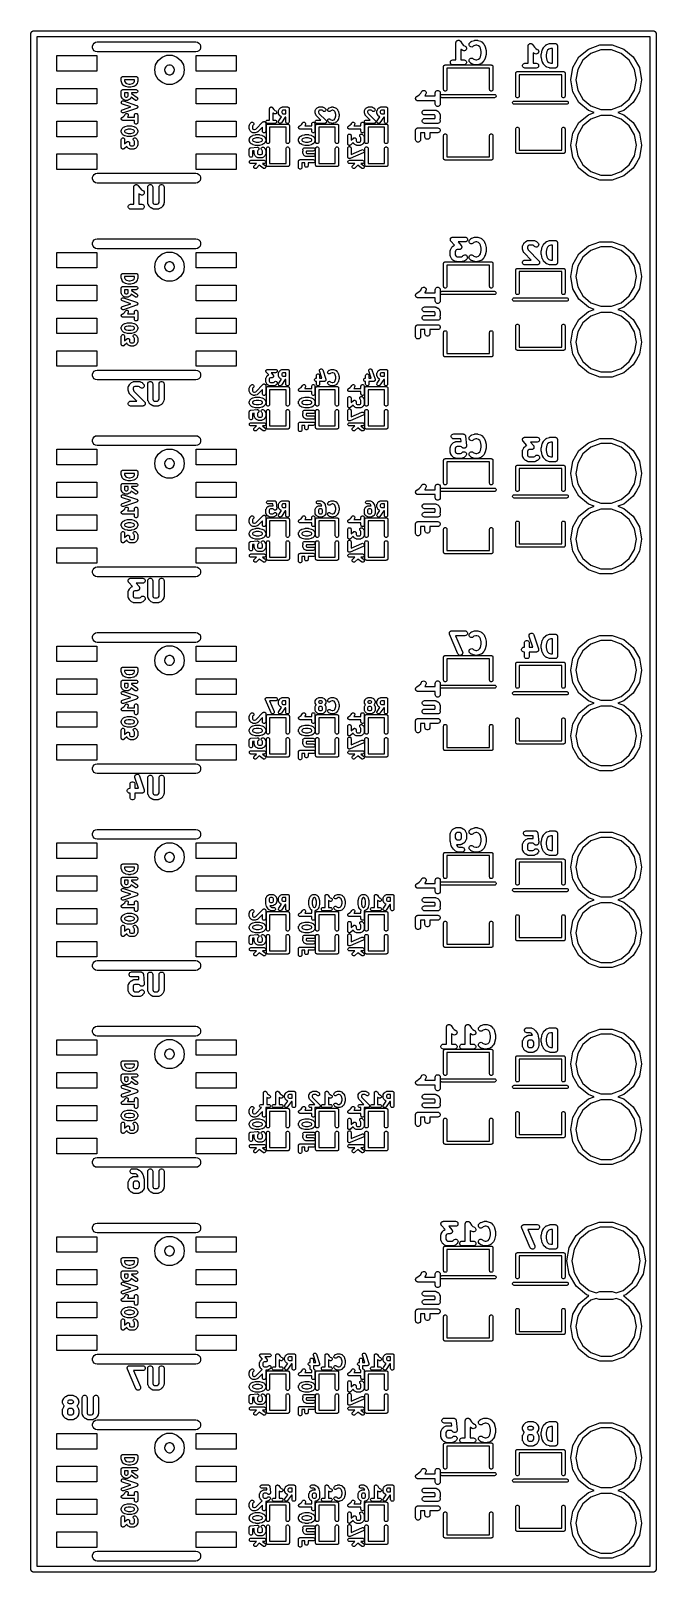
# Model space of a CAD drawing. Extents: x 25.3 to 49.5, y -85 to -25.3.
import ezdxf

# ---------------------------------------------------------------- set-up
doc = ezdxf.new("R2010")
doc.units = 0
doc.header["$MEASUREMENT"] = 0
doc.layers.add('BLACK', color=7, linetype='CONTINUOUS')

msp = doc.modelspace()

# ---------------------------------------------------------------- linework, layer by layer
at = {"layer": 'Black'}
for p, q in [((25.2857, -25.4), (25.2874, -25.3902)), ((25.2857, -84.836), (25.2857, -25.4)), ((25.2874, -25.3802), (25.2909, -25.3708)), ((25.2874, -25.3902), (25.2874, -25.3802)), ((25.2909, -25.3708), (25.2926, -25.3609)), ((25.2926, -25.3609), (25.2976, -25.3522)), ((25.2976, -25.3522), (25.301, -25.3428)), ((25.301, -25.3428), (25.3074, -25.3352)), ((25.3074, -25.3352), (25.3124, -25.3265)), ((25.3124, -25.3265), (25.3201, -25.3201)), ((25.3201, -25.3201), (25.3265, -25.3124)), ((25.3265, -25.3124), (25.3352, -25.3074)), ((25.3352, -25.3074), (25.3428, -25.301)), ((25.3428, -25.301), (25.3522, -25.2976)), ((25.3522, -25.2976), (25.3609, -25.2926)), ((25.3609, -25.2926), (25.3708, -25.2909)), ((25.3708, -25.2909), (25.3802, -25.2874)), ((25.3802, -25.2874), (25.3902, -25.2874)), ((25.3902, -25.2874), (25.4, -25.2857)), ((25.4, -25.2857), (49.3649, -25.2857)), ((49.2506, -25.5143), (25.5143, -25.5143)), ((25.5143, -25.5143), (25.5143, -84.7217)), ((41.7891, -25.6575), (41.8002, -25.6548)), ((41.8002, -25.6548), (41.8109, -25.6509)), ((41.8109, -25.6509), (41.8161, -25.6509)), ((41.8161, -25.6509), (41.8213, -25.6497)), ((41.8213, -25.6497), (41.8326, -25.6509)), ((41.8326, -25.6509), (41.8439, -25.6509)), ((41.8439, -25.6509), (41.8489, -25.6527)), ((41.8489, -25.6527), (41.8541, -25.6533)), ((41.8541, -25.6533), (41.8643, -25.6583)), ((42.3416, -25.6906), (42.4504, -25.6544)), ((42.4504, -25.6544), (42.4655, -25.6521)), ((42.4655, -25.6521), (42.4805, -25.6495)), ((42.4805, -25.6495), (42.5531, -25.6495)), ((42.5531, -25.6495), (42.5681, -25.6521)), ((42.5681, -25.6521), (42.5832, -25.6544)), ((42.5832, -25.6544), (42.6921, -25.6906)), ((49.2506, -84.7217), (49.2506, -25.5143)), ((49.3649, -25.2857), (49.3747, -25.2874)), ((49.3747, -25.2874), (49.3847, -25.2874)), ((49.3847, -25.2874), (49.3941, -25.2909)), ((49.3941, -25.2909), (49.404, -25.2926)), ((49.404, -25.2926), (49.4127, -25.2976)), ((49.4127, -25.2976), (49.422, -25.301)), ((49.422, -25.301), (49.4297, -25.3074)), ((49.4297, -25.3074), (49.4384, -25.3124)), ((49.4384, -25.3124), (49.4448, -25.3201)), ((49.4448, -25.3201), (49.4525, -25.3265)), ((49.4525, -25.3265), (49.4575, -25.3352)), ((49.4575, -25.3352), (49.4639, -25.3428)), ((49.4639, -25.3428), (49.4673, -25.3522)), ((49.4673, -25.3522), (49.4723, -25.3609)), ((49.4723, -25.3609), (49.474, -25.3708)), ((49.474, -25.3708), (49.4775, -25.3802)), ((49.4775, -25.3802), (49.4775, -25.3902)), ((49.4775, -25.3902), (49.4792, -25.4)), ((49.4792, -25.4), (49.4792, -84.836)), ((26.2954, -26.8427), (26.2954, -26.2433)), ((26.2954, -26.2433), (27.8448, -26.2433)), ((27.6699, -25.8749), (27.6925, -25.8127)), ((27.6699, -25.9411), (27.6699, -25.8749)), ((27.6925, -26.0032), (27.6699, -25.9411)), ((27.6925, -25.8127), (27.735, -25.7621)), ((27.735, -26.0539), (27.6925, -26.0032)), ((27.735, -25.7621), (27.7923, -25.729)), ((27.7923, -26.087), (27.735, -26.0539)), ((27.7923, -25.729), (27.8575, -25.7175)), ((27.8575, -26.0985), (27.7923, -26.087)), ((27.8448, -26.2433), (27.8448, -26.8427)), ((27.8575, -25.7175), (31.6675, -25.7175)), ((31.6675, -26.0985), (27.8575, -26.0985)), ((30.3657, -26.3021), (30.5523, -26.2342)), ((30.5523, -26.2342), (30.7507, -26.2342)), ((30.7507, -26.2342), (30.9372, -26.3021)), ((31.6675, -25.7175), (31.7327, -25.729)), ((31.7327, -26.087), (31.6675, -26.0985)), ((31.6802, -26.8427), (31.6802, -26.2433)), ((31.6802, -26.2433), (33.2296, -26.2433)), ((31.7327, -25.729), (31.79, -25.7621)), ((31.79, -26.0539), (31.7327, -26.087)), ((31.79, -25.7621), (31.8325, -25.8127)), ((31.8325, -26.0032), (31.79, -26.0539)), ((31.8325, -25.8127), (31.8551, -25.8749)), ((31.8551, -25.9411), (31.8325, -26.0032)), ((31.8551, -25.8749), (31.8551, -25.9411)), ((33.2296, -26.2433), (33.2296, -26.8427)), ((41.7321, -25.7447), (41.7331, -25.7395)), ((41.7321, -26.4115), (41.7321, -25.7447)), ((41.7327, -25.7342), (41.7359, -25.7233)), ((41.7331, -25.7395), (41.7327, -25.7342)), ((41.7359, -25.7233), (41.7379, -25.7121)), ((41.7379, -25.7121), (41.7405, -25.7076)), ((41.7405, -25.7076), (41.742, -25.7025)), ((41.742, -25.7025), (41.7487, -25.6933)), ((41.7487, -25.6933), (41.7544, -25.6835)), ((41.7544, -25.6835), (41.7585, -25.6801)), ((41.7585, -25.6801), (41.7616, -25.6758)), ((41.7616, -25.6758), (41.7711, -25.6695)), ((41.7711, -25.6695), (41.7798, -25.6622)), ((41.7798, -25.6622), (41.7847, -25.6604)), ((41.7847, -25.6604), (41.7891, -25.6575)), ((41.8643, -25.6583), (41.875, -25.6622)), ((41.875, -25.6622), (41.8791, -25.6656)), ((41.8791, -25.6656), (41.8838, -25.668)), ((41.8838, -25.668), (41.8917, -25.6762)), ((41.8917, -25.6762), (41.9004, -25.6835)), ((41.9004, -25.6835), (41.903, -25.6881)), ((41.903, -25.6881), (41.9067, -25.6919)), ((41.9067, -25.6919), (41.974, -25.7929)), ((41.9299, -26.0113), (41.9226, -26.0059)), ((41.9226, -26.0059), (41.9226, -26.4115)), ((42.0025, -26.0476), (41.9299, -26.0113)), ((41.974, -25.7929), (42.029, -25.8479)), ((42.0342, -26.0571), (42.0025, -26.0476)), ((42.029, -25.8479), (42.0877, -25.8772)), ((42.0672, -26.0551), (42.0342, -26.0571)), ((42.0976, -26.0419), (42.0672, -26.0551)), ((42.0877, -25.8772), (42.1143, -25.8969)), ((42.1216, -26.0192), (42.0976, -26.0419)), ((42.1143, -25.8969), (42.1325, -25.9245)), ((42.1364, -25.9896), (42.1216, -26.0192)), ((42.1325, -25.9245), (42.1402, -25.9567)), ((42.1402, -25.9567), (42.1364, -25.9896)), ((42.2405, -25.809), (42.2491, -25.777)), ((42.2434, -25.8419), (42.2405, -25.809)), ((42.2574, -25.8719), (42.2434, -25.8419)), ((42.2491, -25.777), (42.268, -25.7499)), ((42.2808, -25.8953), (42.2574, -25.8719)), ((42.268, -25.7499), (42.3043, -25.7136)), ((42.3107, -25.9093), (42.2808, -25.8953)), ((42.3043, -25.7136), (42.3088, -25.7105)), ((42.3088, -25.7105), (42.3125, -25.7064)), ((42.3437, -25.9122), (42.3107, -25.9093)), ((42.3125, -25.7064), (42.3223, -25.7011)), ((42.3223, -25.7011), (42.3314, -25.6947)), ((42.3314, -25.6947), (42.3367, -25.6933)), ((42.3367, -25.6933), (42.3416, -25.6906)), ((42.3757, -25.9036), (42.3437, -25.9122)), ((42.4028, -25.8846), (42.3757, -25.9036)), ((42.4231, -25.8643), (42.4028, -25.8846)), ((42.496, -25.84), (42.4231, -25.8643)), ((42.5377, -25.84), (42.496, -25.84)), ((42.6105, -25.8643), (42.5377, -25.84)), ((42.6563, -25.91), (42.6105, -25.8643)), ((42.681, -25.9594), (42.6563, -25.91)), ((42.7119, -26.083), (42.681, -25.9594)), ((42.681, -26.292), (42.7119, -26.1684)), ((42.6921, -25.6906), (42.6969, -25.6933)), ((42.6969, -25.6933), (42.7022, -25.6947)), ((42.7022, -25.6947), (42.7114, -25.7011)), ((42.7114, -25.7011), (42.7212, -25.7064)), ((42.7119, -26.1684), (42.7119, -26.083)), ((42.7212, -25.7064), (42.7248, -25.7105)), ((42.7248, -25.7105), (42.7293, -25.7136)), ((42.7293, -25.7136), (42.8019, -25.7862)), ((42.8019, -25.7862), (42.8107, -25.7987)), ((42.8107, -25.7987), (42.8197, -25.811)), ((42.8197, -25.811), (42.856, -25.8835)), ((42.856, -25.8835), (42.859, -25.8935)), ((42.859, -25.8935), (42.8632, -25.903)), ((42.8632, -25.903), (42.8995, -26.0482)), ((42.8995, -26.2032), (42.8632, -26.3484)), ((42.8995, -26.0482), (42.9003, -26.0598)), ((42.9003, -26.1916), (42.8995, -26.2032)), ((42.9003, -26.0598), (42.9024, -26.0713)), ((42.9024, -26.1801), (42.9003, -26.1916)), ((42.9024, -26.0713), (42.9024, -26.1801)), ((44.5262, -25.8717), (44.5271, -25.8665)), ((44.5262, -26.5385), (44.5262, -25.8717)), ((44.5267, -25.8612), (44.5299, -25.8503)), ((44.5271, -25.8665), (44.5267, -25.8612)), ((44.5299, -25.8503), (44.5319, -25.8391)), ((44.5319, -25.8391), (44.5345, -25.8346)), ((44.5345, -25.8346), (44.536, -25.8295)), ((44.536, -25.8295), (44.5427, -25.8203)), ((44.5427, -25.8203), (44.5484, -25.8105)), ((44.5484, -25.8105), (44.5525, -25.8071)), ((44.5525, -25.8071), (44.5556, -25.8028)), ((44.5556, -25.8028), (44.5651, -25.7965)), ((44.5651, -25.7965), (44.5738, -25.7892)), ((44.5738, -25.7892), (44.5787, -25.7874)), ((44.5787, -25.7874), (44.5831, -25.7845)), ((44.5831, -25.7845), (44.5942, -25.7818)), ((44.5942, -25.7818), (44.6049, -25.7779)), ((44.6049, -25.7779), (44.6101, -25.7779)), ((44.6101, -25.7779), (44.6153, -25.7767)), ((44.6153, -25.7767), (44.6266, -25.7779)), ((44.6266, -25.7779), (44.6379, -25.7779)), ((44.6379, -25.7779), (44.6429, -25.7797)), ((44.6429, -25.7797), (44.6482, -25.7803)), ((44.6482, -25.7803), (44.6583, -25.7853)), ((44.6583, -25.7853), (44.669, -25.7892)), ((44.669, -25.7892), (44.6731, -25.7926)), ((44.6731, -25.7926), (44.6778, -25.795)), ((44.6778, -25.795), (44.6857, -25.8032)), ((44.6857, -25.8032), (44.6944, -25.8105)), ((44.6944, -25.8105), (44.697, -25.8151)), ((44.697, -25.8151), (44.7007, -25.8189)), ((44.7007, -25.8189), (44.768, -25.9199)), ((44.7239, -26.1383), (44.7167, -26.1329)), ((44.7167, -26.1329), (44.7167, -26.5385)), ((44.7965, -26.1746), (44.7239, -26.1383)), ((44.768, -25.9199), (44.823, -25.9749)), ((44.8282, -26.1841), (44.7965, -26.1746)), ((44.823, -25.9749), (44.8817, -26.0042)), ((44.8612, -26.1821), (44.8282, -26.1841)), ((44.8916, -26.1689), (44.8612, -26.1821)), ((44.8817, -26.0042), (44.9083, -26.0239)), ((44.9156, -26.1462), (44.8916, -26.1689)), ((44.9083, -26.0239), (44.9265, -26.0515)), ((44.9304, -26.1166), (44.9156, -26.1462)), ((44.9265, -26.0515), (44.9342, -26.0837)), ((44.9342, -26.0837), (44.9304, -26.1166)), ((45.0341, -26.1983), (45.0362, -26.1868)), ((45.0341, -26.3071), (45.0341, -26.1983)), ((45.0362, -26.1868), (45.037, -26.1752)), ((45.037, -26.1752), (45.0733, -26.03)), ((45.0733, -26.03), (45.0775, -26.0205)), ((45.0775, -26.0205), (45.0805, -26.0105)), ((45.0805, -26.0105), (45.1168, -25.938)), ((45.1168, -25.938), (45.1259, -25.9257)), ((45.1259, -25.9257), (45.1346, -25.9132)), ((45.1346, -25.9132), (45.2072, -25.8406)), ((45.2072, -25.8406), (45.2117, -25.8375)), ((45.2117, -25.8375), (45.2153, -25.8334)), ((45.2153, -25.8334), (45.2251, -25.8281)), ((45.2556, -26.0864), (45.2246, -26.21)), ((45.2246, -26.21), (45.2246, -26.2954)), ((45.2251, -25.8281), (45.2343, -25.8217)), ((45.2343, -25.8217), (45.2396, -25.8203)), ((45.2396, -25.8203), (45.2444, -25.8176)), ((45.2444, -25.8176), (45.3533, -25.7814)), ((45.2803, -26.037), (45.2556, -26.0864)), ((45.326, -25.9913), (45.2803, -26.037)), ((45.3989, -25.967), (45.326, -25.9913)), ((45.3533, -25.7814), (45.3684, -25.7791)), ((45.3684, -25.7791), (45.3834, -25.7765)), ((45.3834, -25.7765), (45.5648, -25.7765)), ((45.4696, -25.967), (45.3989, -25.967)), ((45.4696, -26.5385), (45.4696, -25.967)), ((45.5648, -25.7765), (45.573, -25.7779)), ((45.573, -25.7779), (45.5814, -25.7779)), ((45.5814, -25.7779), (45.5892, -25.7808)), ((45.5892, -25.7808), (45.5974, -25.7822)), ((45.5974, -25.7822), (45.6046, -25.7864)), ((45.6046, -25.7864), (45.6125, -25.7892)), ((45.6125, -25.7892), (45.6188, -25.7946)), ((45.6188, -25.7946), (45.6261, -25.7987)), ((45.6261, -25.7987), (45.6314, -25.8051)), ((45.6314, -25.8051), (45.6378, -25.8105)), ((45.6378, -25.8105), (45.642, -25.8177)), ((45.642, -25.8177), (45.6473, -25.8241)), ((45.6473, -25.8241), (45.6502, -25.8319)), ((45.6502, -25.8319), (45.6543, -25.8391)), ((45.6543, -25.8391), (45.6558, -25.8473)), ((45.6558, -25.8473), (45.6586, -25.8552)), ((45.6586, -25.8552), (45.6586, -25.8635)), ((45.6586, -25.8635), (45.6601, -25.8717)), ((45.6601, -25.8717), (45.6601, -26.6337)), ((46.493, -26.2974), (46.8575, -25.9915)), ((46.9574, -26.1647), (46.6462, -26.4259)), ((46.8575, -25.9915), (47.3046, -25.8288)), ((47.3393, -26.0258), (46.9574, -26.1647)), ((47.3046, -25.8288), (47.7803, -25.8288)), ((47.7456, -26.0258), (47.3393, -26.0258)), ((48.1274, -26.1647), (47.7456, -26.0258)), ((47.7803, -25.8288), (48.2274, -25.9915)), ((48.4387, -26.4259), (48.1274, -26.1647)), ((48.2274, -25.9915), (48.5919, -26.2974)), ((27.8448, -26.8427), (26.2954, -26.8427)), ((30.08, -26.797), (30.1145, -26.6015)), ((30.1145, -26.9925), (30.08, -26.797)), ((30.1145, -26.6015), (30.2137, -26.4296)), ((30.2137, -26.4296), (30.3657, -26.3021)), ((30.4725, -26.7318), (30.461, -26.797)), ((30.461, -26.797), (30.4725, -26.8622)), ((30.5056, -26.6745), (30.4725, -26.7318)), ((30.5562, -26.632), (30.5056, -26.6745)), ((30.6184, -26.6094), (30.5562, -26.632)), ((30.6846, -26.6094), (30.6184, -26.6094)), ((30.7467, -26.632), (30.6846, -26.6094)), ((30.7974, -26.6745), (30.7467, -26.632)), ((30.8305, -26.7318), (30.7974, -26.6745)), ((30.842, -26.797), (30.8305, -26.7318)), ((30.8305, -26.8622), (30.842, -26.797)), ((30.9372, -26.3021), (31.0893, -26.4296)), ((31.0893, -26.4296), (31.1885, -26.6015)), ((31.1885, -26.6015), (31.223, -26.797)), ((31.223, -26.797), (31.1885, -26.9925)), ((33.2296, -26.8427), (31.6802, -26.8427)), ((41.2559, -26.67), (41.2569, -26.6645)), ((41.2559, -27.559), (41.2559, -26.67)), ((41.2569, -26.659), (41.2588, -26.6537)), ((41.2569, -26.6645), (41.2569, -26.659)), ((41.2588, -26.6537), (41.2597, -26.6483)), ((41.2597, -26.6483), (41.2625, -26.6435)), ((41.2625, -26.6435), (41.2644, -26.6382)), ((41.2644, -26.6382), (41.268, -26.634)), ((41.268, -26.634), (41.2708, -26.6292)), ((41.2708, -26.6292), (41.275, -26.6256)), ((41.275, -26.6256), (41.2786, -26.6214)), ((41.2786, -26.6214), (41.2834, -26.6186)), ((41.2834, -26.6186), (41.2876, -26.615)), ((41.2876, -26.615), (41.2929, -26.6131)), ((41.2929, -26.6131), (41.2977, -26.6103)), ((41.2977, -26.6103), (41.3031, -26.6094)), ((41.3031, -26.6094), (41.3084, -26.6075)), ((41.3084, -26.6075), (41.3139, -26.6075)), ((41.3139, -26.6075), (41.3194, -26.6065)), ((41.3194, -26.6065), (43.0974, -26.6065)), ((43.0339, -26.7335), (41.3829, -26.7335)), ((41.3829, -26.7335), (41.3829, -27.559)), ((41.5159, -26.4902), (41.5272, -26.4591)), ((41.5159, -26.5233), (41.5159, -26.4902)), ((41.5272, -26.5543), (41.5159, -26.5233)), ((41.5272, -26.4591), (41.5485, -26.4337)), ((41.5485, -26.5797), (41.5272, -26.5543)), ((41.5485, -26.4337), (41.5771, -26.4172)), ((41.5771, -26.5962), (41.5485, -26.5797)), ((41.5771, -26.4172), (41.6097, -26.4115)), ((41.6097, -26.602), (41.5771, -26.5962)), ((41.6097, -26.4115), (41.7321, -26.4115)), ((42.0451, -26.602), (41.6097, -26.602)), ((41.9226, -26.4115), (42.0451, -26.4115)), ((42.0451, -26.4115), (42.0777, -26.4172)), ((42.0777, -26.5962), (42.0451, -26.602)), ((42.0777, -26.4172), (42.1063, -26.4337)), ((42.1063, -26.5797), (42.0777, -26.5962)), ((42.1063, -26.4337), (42.1276, -26.4591)), ((42.1276, -26.5543), (42.1063, -26.5797)), ((42.1276, -26.4591), (42.1389, -26.4902)), ((42.1389, -26.5233), (42.1276, -26.5543)), ((42.1389, -26.4902), (42.1389, -26.5233)), ((42.2405, -26.4424), (42.2434, -26.4095)), ((42.2491, -26.4744), (42.2405, -26.4424)), ((42.2434, -26.4095), (42.2574, -26.3795)), ((42.268, -26.5015), (42.2491, -26.4744)), ((42.2574, -26.3795), (42.2808, -26.3561)), ((42.3043, -26.5378), (42.268, -26.5015)), ((42.2808, -26.3561), (42.3107, -26.3421)), ((42.3088, -26.5409), (42.3043, -26.5378)), ((42.3125, -26.545), (42.3088, -26.5409)), ((42.3107, -26.3421), (42.3437, -26.3393)), ((42.3223, -26.5503), (42.3125, -26.545)), ((42.3314, -26.5568), (42.3223, -26.5503)), ((42.3367, -26.5582), (42.3314, -26.5568)), ((42.3416, -26.5608), (42.3367, -26.5582)), ((42.4504, -26.5971), (42.3416, -26.5608)), ((42.3437, -26.3393), (42.3757, -26.3478)), ((42.3757, -26.3478), (42.4028, -26.3668)), ((42.4028, -26.3668), (42.4231, -26.3872)), ((42.4231, -26.3872), (42.496, -26.4115)), ((42.4655, -26.5993), (42.4504, -26.5971)), ((42.4805, -26.602), (42.4655, -26.5993)), ((42.5531, -26.602), (42.4805, -26.602)), ((42.496, -26.4115), (42.5377, -26.4115)), ((42.5377, -26.4115), (42.6105, -26.3872)), ((42.5681, -26.5993), (42.5531, -26.602)), ((42.5832, -26.5971), (42.5681, -26.5993)), ((42.6921, -26.5608), (42.5832, -26.5971)), ((42.6105, -26.3872), (42.6563, -26.3414)), ((42.6563, -26.3414), (42.681, -26.292)), ((42.6969, -26.5582), (42.6921, -26.5608)), ((42.7022, -26.5568), (42.6969, -26.5582)), ((42.7114, -26.5503), (42.7022, -26.5568)), ((42.7212, -26.545), (42.7114, -26.5503)), ((42.7248, -26.5409), (42.7212, -26.545)), ((42.7293, -26.5378), (42.7248, -26.5409)), ((42.8019, -26.4652), (42.7293, -26.5378)), ((42.8107, -26.4527), (42.8019, -26.4652)), ((42.8197, -26.4405), (42.8107, -26.4527)), ((42.856, -26.3679), (42.8197, -26.4405)), ((42.859, -26.3579), (42.856, -26.3679)), ((42.8632, -26.3484), (42.859, -26.3579)), ((43.0339, -27.559), (43.0339, -26.7335)), ((43.0974, -26.6065), (43.1029, -26.6075)), ((43.1029, -26.6075), (43.1084, -26.6075)), ((43.1084, -26.6075), (43.1136, -26.6094)), ((43.1136, -26.6094), (43.1191, -26.6103)), ((43.1191, -26.6103), (43.1239, -26.6131)), ((43.1239, -26.6131), (43.1291, -26.615)), ((43.1291, -26.615), (43.1334, -26.6186)), ((43.1334, -26.6186), (43.1382, -26.6214)), ((43.1382, -26.6214), (43.1418, -26.6256)), ((43.1418, -26.6256), (43.146, -26.6292)), ((43.146, -26.6292), (43.1488, -26.634)), ((43.1488, -26.634), (43.1524, -26.6382)), ((43.1524, -26.6382), (43.1543, -26.6435)), ((43.1543, -26.6435), (43.1571, -26.6483)), ((43.1571, -26.6483), (43.158, -26.6537)), ((43.158, -26.6537), (43.1599, -26.659)), ((43.1599, -26.659), (43.1599, -26.6645)), ((43.1599, -26.6645), (43.1609, -26.67)), ((43.1609, -26.67), (43.1609, -27.559)), ((44.3099, -26.6172), (44.3212, -26.5861)), ((44.3099, -26.6503), (44.3099, -26.6172)), ((44.3212, -26.6813), (44.3099, -26.6503)), ((44.3212, -26.5861), (44.3425, -26.5607)), ((44.3425, -26.7067), (44.3212, -26.6813)), ((44.3425, -26.5607), (44.3711, -26.5442)), ((44.3711, -26.7232), (44.3425, -26.7067)), ((44.3711, -26.5442), (44.4037, -26.5385)), ((44.4037, -26.729), (44.3711, -26.7232)), ((44.4037, -26.5385), (44.5262, -26.5385)), ((44.8391, -26.729), (44.4037, -26.729)), ((44.7167, -26.5385), (44.8391, -26.5385)), ((44.8391, -26.5385), (44.8717, -26.5442)), ((44.8717, -26.7232), (44.8391, -26.729)), ((44.8717, -26.5442), (44.9003, -26.5607)), ((44.9003, -26.7067), (44.8717, -26.7232)), ((44.9003, -26.5607), (44.9216, -26.5861)), ((44.9216, -26.6813), (44.9003, -26.7067)), ((44.9216, -26.5861), (44.9329, -26.6172)), ((44.9329, -26.6503), (44.9216, -26.6813)), ((44.9329, -26.6172), (44.9329, -26.6503)), ((45.0362, -26.3186), (45.0341, -26.3071)), ((45.037, -26.3302), (45.0362, -26.3186)), ((45.0733, -26.4754), (45.037, -26.3302)), ((45.0775, -26.4849), (45.0733, -26.4754)), ((45.0805, -26.4949), (45.0775, -26.4849)), ((45.1168, -26.5675), (45.0805, -26.4949)), ((45.1259, -26.5797), (45.1168, -26.5675)), ((45.1346, -26.5922), (45.1259, -26.5797)), ((45.2072, -26.6648), (45.1346, -26.5922)), ((45.2117, -26.6679), (45.2072, -26.6648)), ((45.2153, -26.672), (45.2117, -26.6679)), ((45.2251, -26.6774), (45.2153, -26.672)), ((45.2246, -26.2954), (45.2556, -26.419)), ((45.2343, -26.6838), (45.2251, -26.6774)), ((45.2396, -26.6852), (45.2343, -26.6838)), ((45.2444, -26.6878), (45.2396, -26.6852)), ((45.3533, -26.7241), (45.2444, -26.6878)), ((45.2556, -26.419), (45.2803, -26.4684)), ((45.2803, -26.4684), (45.326, -26.5142)), ((45.326, -26.5142), (45.3989, -26.5385)), ((45.3684, -26.7263), (45.3533, -26.7241)), ((45.3834, -26.729), (45.3684, -26.7263)), ((45.5648, -26.729), (45.3834, -26.729)), ((45.3989, -26.5385), (45.4696, -26.5385)), ((45.573, -26.7275), (45.5648, -26.729)), ((45.5814, -26.7275), (45.573, -26.7275)), ((45.5892, -26.7247), (45.5814, -26.7275)), ((45.5974, -26.7232), (45.5892, -26.7247)), ((45.6046, -26.7191), (45.5974, -26.7232)), ((45.6125, -26.7162), (45.6046, -26.7191)), ((45.6188, -26.7108), (45.6125, -26.7162)), ((45.6261, -26.7067), (45.6188, -26.7108)), ((45.6314, -26.7003), (45.6261, -26.7067)), ((45.6378, -26.6949), (45.6314, -26.7003)), ((45.642, -26.6877), (45.6378, -26.6949)), ((45.6473, -26.6813), (45.642, -26.6877)), ((45.6502, -26.6735), (45.6473, -26.6813)), ((45.6543, -26.6663), (45.6502, -26.6735)), ((45.6558, -26.6581), (45.6543, -26.6663)), ((45.6586, -26.6503), (45.6558, -26.6581)), ((45.6601, -26.6337), (45.6586, -26.6419)), ((45.6586, -26.6419), (45.6586, -26.6503)), ((46.1724, -27.178), (46.2551, -26.7094)), ((46.2551, -26.7094), (46.493, -26.2974)), ((46.443, -26.7778), (46.3725, -27.178)), ((46.6462, -26.4259), (46.443, -26.7778)), ((48.6419, -26.7778), (48.4387, -26.4259)), ((48.5919, -26.2974), (48.8298, -26.7094)), ((48.7124, -27.178), (48.6419, -26.7778)), ((48.8298, -26.7094), (48.9124, -27.178)), ((28.7858, -27.1175), (28.7868, -27.112)), ((28.7858, -27.2385), (28.7858, -27.1175)), ((28.7876, -27.2485), (28.7858, -27.2385)), ((28.7868, -27.1065), (28.7887, -27.1013)), ((28.7868, -27.112), (28.7868, -27.1065)), ((28.7891, -27.2586), (28.7876, -27.2485)), ((28.7887, -27.1013), (28.7896, -27.0958)), ((28.8133, -27.3311), (28.7891, -27.2586)), ((28.7896, -27.0958), (28.7924, -27.091)), ((28.7924, -27.091), (28.7943, -27.0858)), ((28.7943, -27.0858), (28.7979, -27.0815)), ((28.7979, -27.0815), (28.8007, -27.0767)), ((28.8007, -27.0767), (28.8049, -27.0731)), ((28.8049, -27.0731), (28.8085, -27.0689)), ((28.8085, -27.0689), (28.8133, -27.0661)), ((28.8133, -27.0661), (28.8176, -27.0625)), ((28.815, -27.3343), (28.8133, -27.3311)), ((28.8159, -27.3379), (28.815, -27.3343)), ((28.8202, -27.344), (28.8159, -27.3379)), ((28.8176, -27.0625), (28.8228, -27.0606)), ((28.8238, -27.3505), (28.8202, -27.344)), ((28.8228, -27.0606), (28.8276, -27.0579)), ((28.8265, -27.3529), (28.8238, -27.3505)), ((28.8286, -27.3559), (28.8265, -27.3529)), ((28.8276, -27.0579), (28.8331, -27.0569)), ((28.877, -27.4043), (28.8286, -27.3559)), ((28.8331, -27.0569), (28.8383, -27.055)), ((28.8383, -27.055), (28.8438, -27.055)), ((28.8438, -27.055), (28.8493, -27.054)), ((28.8493, -27.054), (29.3573, -27.054)), ((28.8853, -27.4101), (28.877, -27.4043)), ((28.8935, -27.4162), (28.8853, -27.4101)), ((28.9419, -27.4404), (28.8935, -27.4162)), ((28.9128, -27.181), (28.9128, -27.2282)), ((29.2938, -27.181), (28.9128, -27.181)), ((28.9128, -27.2282), (28.929, -27.2767)), ((28.929, -27.2767), (28.9595, -27.3072)), ((28.9485, -27.4424), (28.9419, -27.4404)), ((28.9549, -27.4452), (28.9485, -27.4424)), ((29.0516, -27.4694), (28.9549, -27.4452)), ((28.9595, -27.3072), (28.9924, -27.3237)), ((28.9924, -27.3237), (29.0748, -27.3443)), ((29.0748, -27.3443), (29.1318, -27.3443)), ((29.1318, -27.3443), (29.2142, -27.3237)), ((29.2518, -27.4452), (29.155, -27.4694)), ((29.2142, -27.3237), (29.2471, -27.3072)), ((29.2471, -27.3072), (29.2776, -27.2767)), ((29.2581, -27.4424), (29.2518, -27.4452)), ((29.2648, -27.4404), (29.2581, -27.4424)), ((29.2938, -27.4259), (29.2648, -27.4404)), ((29.2776, -27.2767), (29.2938, -27.2282)), ((29.2938, -27.2282), (29.2938, -27.181)), ((29.3131, -27.4162), (29.2938, -27.4259)), ((29.3213, -27.4102), (29.3131, -27.4162)), ((29.3296, -27.4043), (29.3213, -27.4102)), ((29.378, -27.3559), (29.3296, -27.4043)), ((29.3573, -27.054), (29.3628, -27.055)), ((29.3628, -27.055), (29.3683, -27.055)), ((29.3683, -27.055), (29.3736, -27.0569)), ((29.3736, -27.0569), (29.379, -27.0579)), ((29.3801, -27.3529), (29.378, -27.3559)), ((29.379, -27.0579), (29.3838, -27.0606)), ((29.3829, -27.3505), (29.3801, -27.3529)), ((29.3864, -27.344), (29.3829, -27.3505)), ((29.3838, -27.0606), (29.3891, -27.0625)), ((29.3907, -27.3379), (29.3864, -27.344)), ((29.3891, -27.0625), (29.3933, -27.0661)), ((29.3916, -27.3343), (29.3907, -27.3379)), ((29.3934, -27.3311), (29.3916, -27.3343)), ((29.3933, -27.0661), (29.3981, -27.0689)), ((29.4176, -27.2586), (29.3934, -27.3311)), ((29.3981, -27.0689), (29.4017, -27.0731)), ((29.4017, -27.0731), (29.406, -27.0767)), ((29.406, -27.0767), (29.4087, -27.0815)), ((29.4087, -27.0815), (29.4123, -27.0858)), ((29.4123, -27.0858), (29.4142, -27.091)), ((29.4142, -27.091), (29.417, -27.0958)), ((29.417, -27.0958), (29.4179, -27.1013)), ((29.419, -27.2485), (29.4176, -27.2586)), ((29.4179, -27.1013), (29.4198, -27.1065)), ((29.4208, -27.2385), (29.419, -27.2485)), ((29.4198, -27.1065), (29.4198, -27.112)), ((29.4198, -27.112), (29.4208, -27.1175)), ((29.4208, -27.1175), (29.4208, -27.2385)), ((30.2137, -27.1644), (30.1145, -26.9925)), ((30.3657, -27.2919), (30.2137, -27.1644)), ((30.5523, -27.3598), (30.3657, -27.2919)), ((30.4725, -26.8622), (30.5056, -26.9195)), ((30.5056, -26.9195), (30.5562, -26.962)), ((30.7507, -27.3598), (30.5523, -27.3598)), ((30.5562, -26.962), (30.6184, -26.9846)), ((30.6184, -26.9846), (30.6846, -26.9846)), ((30.6846, -26.9846), (30.7467, -26.962)), ((30.7467, -26.962), (30.7974, -26.9195)), ((30.842, -27.3266), (30.7507, -27.3598)), ((30.7974, -26.9195), (30.8305, -26.8622)), ((30.9372, -27.2919), (30.842, -27.3266)), ((31.0893, -27.1644), (30.9372, -27.2919)), ((31.1885, -26.9925), (31.0893, -27.1644)), ((44.0499, -26.924), (44.0509, -26.9185)), ((44.0499, -27.813), (44.0499, -26.924)), ((44.0509, -26.913), (44.0528, -26.9078)), ((44.0509, -26.9185), (44.0509, -26.913)), ((44.0528, -26.9078), (44.0537, -26.9023)), ((44.0537, -26.9023), (44.0565, -26.8975)), ((44.0565, -26.8975), (44.0584, -26.8922)), ((44.0584, -26.8922), (44.062, -26.888)), ((44.062, -26.888), (44.0648, -26.8832)), ((44.0648, -26.8832), (44.069, -26.8796)), ((44.069, -26.8796), (44.0726, -26.8754)), ((44.0726, -26.8754), (44.0774, -26.8726)), ((44.0774, -26.8726), (44.0816, -26.869)), ((44.0816, -26.869), (44.0869, -26.8671)), ((44.0869, -26.8671), (44.0917, -26.8643)), ((44.0917, -26.8643), (44.0971, -26.8634)), ((44.0971, -26.8634), (44.1024, -26.8615)), ((44.1024, -26.8615), (44.1079, -26.8615)), ((44.1079, -26.8615), (44.1134, -26.8605)), ((44.1134, -26.8605), (45.8914, -26.8605)), ((45.8279, -26.9875), (44.1769, -26.9875)), ((44.1769, -26.9875), (44.1769, -27.813)), ((45.8279, -27.813), (45.8279, -26.9875)), ((45.8914, -26.8605), (45.8969, -26.8615)), ((45.8969, -26.8615), (45.9024, -26.8615)), ((45.9024, -26.8615), (45.9076, -26.8634)), ((45.9076, -26.8634), (45.9131, -26.8643)), ((45.9131, -26.8643), (45.9179, -26.8671)), ((45.9179, -26.8671), (45.9231, -26.869)), ((45.9231, -26.869), (45.9274, -26.8726)), ((45.9274, -26.8726), (45.9322, -26.8754)), ((45.9322, -26.8754), (45.9358, -26.8796)), ((45.9358, -26.8796), (45.94, -26.8832)), ((45.94, -26.8832), (45.9428, -26.888)), ((45.9428, -26.888), (45.9464, -26.8922)), ((45.9464, -26.8922), (45.9483, -26.8975)), ((45.9483, -26.8975), (45.9511, -26.9023)), ((45.9511, -26.9023), (45.952, -26.9078)), ((45.952, -26.9078), (45.9539, -26.913)), ((45.9539, -26.913), (45.9539, -26.9185)), ((45.9539, -26.9185), (45.9549, -26.924)), ((45.9549, -26.924), (45.9549, -27.813)), ((46.2551, -27.6466), (46.1724, -27.178)), ((46.3725, -27.178), (46.443, -27.5782)), ((48.6419, -27.5782), (48.7124, -27.178)), ((48.9124, -27.178), (48.8298, -27.6466)), ((26.2954, -28.1127), (26.2954, -27.5133)), ((26.2954, -27.5133), (27.8448, -27.5133)), ((27.8448, -27.5133), (27.8448, -28.1127)), ((28.7858, -27.6255), (28.7868, -27.62)), ((28.7858, -27.819), (28.7858, -27.6255)), ((28.7864, -27.8227), (28.7858, -27.819)), ((28.7862, -27.8263), (28.7864, -27.8227)), ((28.7883, -27.8334), (28.7862, -27.8263)), ((28.7865, -28.0516), (28.7935, -28.0307)), ((28.7868, -27.6145), (28.7887, -27.6093)), ((28.7868, -27.62), (28.7868, -27.6145)), ((28.7896, -27.8408), (28.7883, -27.8334)), ((28.7887, -27.6093), (28.7896, -27.6038)), ((28.7896, -27.6038), (28.7924, -27.599)), ((28.7915, -27.8439), (28.7896, -27.8408)), ((28.7925, -27.8474), (28.7915, -27.8439)), ((28.7924, -27.599), (28.7943, -27.5938)), ((28.8167, -27.8958), (28.7925, -27.8474)), ((28.7935, -28.0307), (28.8072, -28.0134)), ((28.7943, -27.5938), (28.7979, -27.5895)), ((28.7979, -27.5895), (28.8007, -27.5847)), ((28.8007, -27.5847), (28.8049, -27.5811)), ((28.8049, -27.5811), (28.8085, -27.5769)), ((28.8072, -28.0134), (28.826, -28.0019)), ((28.8085, -27.5769), (28.8133, -27.5741)), ((28.8133, -27.5741), (28.8176, -27.5705)), ((28.8228, -27.904), (28.8167, -27.8958)), ((28.8176, -27.5705), (28.8228, -27.5686)), ((28.8228, -27.5686), (28.8276, -27.5659)), ((28.8286, -27.9123), (28.8228, -27.904)), ((28.826, -28.0019), (28.8476, -27.9975)), ((28.8276, -27.5659), (28.8331, -27.5649)), ((28.8528, -27.9365), (28.8286, -27.9123)), ((28.8331, -27.5649), (28.8383, -27.563)), ((28.8383, -27.563), (28.8438, -27.563)), ((28.8438, -27.563), (28.8493, -27.562)), ((28.8476, -27.9975), (28.8694, -28.0007)), ((28.8493, -27.562), (29.3573, -27.562)), ((28.8611, -27.9424), (28.8528, -27.9365)), ((28.8693, -27.9484), (28.8611, -27.9424)), ((28.9177, -27.9726), (28.8693, -27.9484)), ((28.8694, -28.0007), (29.3774, -28.17)), ((28.9128, -27.689), (28.9128, -27.8041)), ((29.0519, -27.689), (28.9128, -27.689)), ((28.9128, -27.8041), (28.9257, -27.8298)), ((28.9212, -27.9736), (28.9177, -27.9726)), ((28.9244, -27.9755), (28.9212, -27.9736)), ((28.9317, -27.9768), (28.9244, -27.9755)), ((28.9257, -27.8298), (28.9353, -27.8394)), ((28.9388, -27.9789), (28.9317, -27.9768)), ((28.9353, -27.8394), (28.9611, -27.8523)), ((28.9425, -27.9787), (28.9388, -27.9789)), ((28.9461, -27.9793), (28.9425, -27.9787)), ((29.0186, -27.9793), (28.9461, -27.9793)), ((28.9611, -27.8523), (29.0037, -27.8523)), ((29.0037, -27.8523), (29.0294, -27.8394)), ((29.0222, -27.9787), (29.0186, -27.9793)), ((29.0259, -27.9789), (29.0222, -27.9787)), ((29.033, -27.9768), (29.0259, -27.9789)), ((29.0294, -27.8394), (29.039, -27.8298)), ((29.0404, -27.9755), (29.033, -27.9768)), ((29.039, -27.8298), (29.0519, -27.8041)), ((29.0435, -27.9736), (29.0404, -27.9755)), ((29.047, -27.9726), (29.0435, -27.9736)), ((29.0519, -27.9702), (29.047, -27.9726)), ((29.0594, -27.47), (29.0516, -27.4694)), ((29.0519, -27.8041), (29.0519, -27.689)), ((29.0954, -27.9484), (29.0519, -27.9702)), ((29.067, -27.4713), (29.0594, -27.47)), ((29.1396, -27.4713), (29.067, -27.4713)), ((29.1036, -27.9423), (29.0954, -27.9484)), ((29.1119, -27.9365), (29.1036, -27.9423)), ((29.1361, -27.9123), (29.1119, -27.9365)), ((29.1419, -27.904), (29.1361, -27.9123)), ((29.1472, -27.47), (29.1396, -27.4713)), ((29.148, -27.8958), (29.1419, -27.904)), ((29.155, -27.4694), (29.1472, -27.47)), ((29.1662, -27.8595), (29.148, -27.8958)), ((29.3209, -27.9678), (29.1662, -27.8595)), ((29.3573, -27.689), (29.1789, -27.689)), ((29.1789, -27.689), (29.1789, -27.7134)), ((29.1789, -27.7134), (29.3937, -27.8638)), ((29.3409, -27.9771), (29.3209, -27.9678)), ((29.3629, -27.9791), (29.3409, -27.9771)), ((29.3573, -27.562), (29.379, -27.5659)), ((29.379, -27.6852), (29.3573, -27.689)), ((29.3842, -27.9734), (29.3629, -27.9791)), ((29.379, -27.5659), (29.3981, -27.5769)), ((29.3981, -27.6742), (29.379, -27.6852)), ((29.4022, -27.9607), (29.3842, -27.9734)), ((29.3937, -27.8638), (29.4093, -27.8794)), ((29.3981, -27.5769), (29.4123, -27.5938)), ((29.4123, -27.6573), (29.3981, -27.6742)), ((29.4149, -27.9426), (29.4022, -27.9607)), ((29.4093, -27.8794), (29.4186, -27.8994)), ((29.4123, -27.5938), (29.4198, -27.6145)), ((29.4198, -27.6365), (29.4123, -27.6573)), ((29.4206, -27.9213), (29.4149, -27.9426)), ((29.4186, -27.8994), (29.4206, -27.9213)), ((29.4198, -27.6145), (29.4198, -27.6365)), ((31.6802, -28.1127), (31.6802, -27.5133)), ((31.6802, -27.5133), (33.2296, -27.5133)), ((33.2296, -27.5133), (33.2296, -28.1127)), ((40.1721, -27.9098), (40.1733, -27.8985)), ((40.1733, -27.915), (40.1721, -27.9098)), ((40.1733, -27.8872), (40.1751, -27.8822)), ((40.1733, -27.8985), (40.1733, -27.8872)), ((40.1733, -27.9203), (40.1733, -27.915)), ((40.1772, -27.9309), (40.1733, -27.9203)), ((40.1751, -27.8822), (40.1757, -27.877)), ((40.1757, -27.877), (40.1807, -27.8668)), ((40.1799, -27.942), (40.1772, -27.9309)), ((40.1828, -27.9464), (40.1799, -27.942)), ((40.1807, -27.8668), (40.1846, -27.8561)), ((40.1846, -27.9513), (40.1828, -27.9464)), ((40.1846, -27.8561), (40.188, -27.852)), ((40.1919, -27.96), (40.1846, -27.9513)), ((40.188, -27.852), (40.1904, -27.8473)), ((40.1904, -27.8473), (40.1986, -27.8395)), ((40.1982, -27.9695), (40.1919, -27.96)), ((40.2025, -27.9726), (40.1982, -27.9695)), ((40.1986, -27.8395), (40.2059, -27.8307)), ((40.2059, -27.9767), (40.2025, -27.9726)), ((40.2059, -27.8307), (40.2105, -27.8281)), ((40.2157, -27.9824), (40.2059, -27.9767)), ((40.2105, -27.8281), (40.2143, -27.8245)), ((40.2143, -27.8245), (40.3153, -27.7571)), ((40.2249, -27.9891), (40.2157, -27.9824)), ((40.23, -27.9906), (40.2249, -27.9891)), ((40.2345, -27.9932), (40.23, -27.9906)), ((40.2457, -27.9952), (40.2345, -27.9932)), ((40.2566, -27.9984), (40.2457, -27.9952)), ((40.2619, -27.998), (40.2566, -27.9984)), ((40.2671, -27.999), (40.2619, -27.998)), ((40.9339, -27.999), (40.2671, -27.999)), ((40.3153, -27.7571), (40.3703, -27.7021)), ((40.3703, -27.7021), (40.3996, -27.6434)), ((40.3996, -27.6434), (40.4193, -27.6168)), ((40.4193, -27.6168), (40.4469, -27.5986)), ((40.4469, -27.5986), (40.4791, -27.5909)), ((40.4791, -27.5909), (40.512, -27.5947)), ((40.512, -27.5947), (40.5416, -27.6095)), ((40.5337, -27.8012), (40.5283, -27.8085)), ((40.5283, -27.8085), (40.9339, -27.8085)), ((40.57, -27.7286), (40.5337, -27.8012)), ((40.5416, -27.6095), (40.5643, -27.6335)), ((40.5643, -27.6335), (40.5775, -27.6639)), ((40.5795, -27.6969), (40.57, -27.7286)), ((40.5775, -27.6639), (40.5795, -27.6969)), ((40.9339, -27.686), (40.9396, -27.6534)), ((40.9339, -27.8085), (40.9339, -27.686)), ((40.9339, -28.1214), (40.9339, -27.999)), ((40.9396, -27.6534), (40.9561, -27.6248)), ((40.9561, -27.6248), (40.9815, -27.6035)), ((40.9815, -27.6035), (41.0126, -27.5922)), ((41.0126, -27.5922), (41.0457, -27.5922)), ((41.0457, -27.5922), (41.0767, -27.6035)), ((41.0767, -27.6035), (41.1021, -27.6248)), ((41.1021, -27.6248), (41.1186, -27.6534)), ((41.1186, -27.6534), (41.1244, -27.686)), ((41.1244, -27.686), (41.1244, -28.1214)), ((41.1299, -27.802), (41.1374, -27.7812)), ((41.1299, -27.824), (41.1299, -27.802)), ((41.1374, -27.8447), (41.1299, -27.824)), ((41.1374, -27.7812), (41.1516, -27.7644)), ((41.1516, -27.8616), (41.1374, -27.8447)), ((41.1516, -27.7644), (41.1707, -27.7533)), ((41.1707, -27.8727), (41.1516, -27.8616)), ((41.1707, -27.7533), (41.1924, -27.7495)), ((41.1924, -27.8765), (41.1707, -27.8727)), ((41.1924, -27.7495), (43.2244, -27.7495)), ((43.2244, -27.8765), (41.1924, -27.8765)), ((41.2597, -27.5807), (41.2559, -27.559)), ((41.2708, -27.5998), (41.2597, -27.5807)), ((41.2876, -27.614), (41.2708, -27.5998)), ((41.3084, -27.6215), (41.2876, -27.614)), ((41.3304, -27.6215), (41.3084, -27.6215)), ((41.3511, -27.614), (41.3304, -27.6215)), ((41.368, -27.5998), (41.3511, -27.614)), ((41.3791, -27.5807), (41.368, -27.5998)), ((41.3829, -27.559), (41.3791, -27.5807)), ((43.0377, -27.5807), (43.0339, -27.559)), ((43.0488, -27.5998), (43.0377, -27.5807)), ((43.0656, -27.614), (43.0488, -27.5998)), ((43.0864, -27.6215), (43.0656, -27.614)), ((43.1084, -27.6215), (43.0864, -27.6215)), ((43.1291, -27.614), (43.1084, -27.6215)), ((43.146, -27.5998), (43.1291, -27.614)), ((43.1571, -27.5807), (43.146, -27.5998)), ((43.1609, -27.559), (43.1571, -27.5807)), ((43.2244, -27.7495), (43.2461, -27.7533)), ((43.2461, -27.8727), (43.2244, -27.8765)), ((43.2461, -27.7533), (43.2652, -27.7644)), ((43.2652, -27.8616), (43.2461, -27.8727)), ((43.2652, -27.7644), (43.2794, -27.7812)), ((43.2794, -27.8447), (43.2652, -27.8616)), ((43.2794, -27.7812), (43.2869, -27.802)), ((43.2869, -27.824), (43.2794, -27.8447)), ((43.2869, -27.802), (43.2869, -27.824)), ((43.9239, -28.056), (43.9314, -28.0352)), ((43.9314, -28.0352), (43.9456, -28.0184)), ((43.9456, -28.0184), (43.9647, -28.0073)), ((43.9647, -28.0073), (43.9864, -28.0035)), ((43.9864, -28.0035), (46.0184, -28.0035)), ((44.0537, -27.8347), (44.0499, -27.813)), ((44.0648, -27.8538), (44.0537, -27.8347)), ((44.0816, -27.868), (44.0648, -27.8538)), ((44.1024, -27.8755), (44.0816, -27.868)), ((44.1244, -27.8755), (44.1024, -27.8755)), ((44.1452, -27.868), (44.1244, -27.8755)), ((44.162, -27.8538), (44.1452, -27.868)), ((44.1731, -27.8347), (44.162, -27.8538)), ((44.1769, -27.813), (44.1731, -27.8347)), ((45.8317, -27.8347), (45.8279, -27.813)), ((45.8428, -27.8538), (45.8317, -27.8347)), ((45.8596, -27.868), (45.8428, -27.8538)), ((45.8804, -27.8755), (45.8596, -27.868)), ((45.9024, -27.8755), (45.8804, -27.8755)), ((45.9231, -27.868), (45.9024, -27.8755)), ((45.94, -27.8538), (45.9231, -27.868)), ((45.9511, -27.8347), (45.94, -27.8538)), ((45.9549, -27.813), (45.9511, -27.8347)), ((46.0184, -28.0035), (46.0401, -28.0073)), ((46.0401, -28.0073), (46.0592, -28.0184)), ((46.0592, -28.0184), (46.0734, -28.0352)), ((46.0734, -28.0352), (46.0809, -28.056)), ((46.493, -28.0586), (46.2551, -27.6466)), ((46.443, -27.5782), (46.6462, -27.9301)), ((46.6462, -27.9301), (46.9574, -28.1913)), ((48.1274, -28.1913), (48.4387, -27.9301)), ((48.4387, -27.9301), (48.6419, -27.5782)), ((48.7124, -27.8499), (48.5919, -28.0586)), ((48.8298, -27.6466), (48.7124, -27.8499)), ((27.8448, -28.1127), (26.2954, -28.1127)), ((28.7871, -28.0737), (28.7865, -28.0516)), ((28.7865, -28.4089), (28.7871, -28.3869)), ((28.7935, -28.4299), (28.7865, -28.4089)), ((28.7952, -28.0942), (28.7871, -28.0737)), ((28.7871, -28.3869), (28.7952, -28.3664)), ((28.8072, -28.4471), (28.7935, -28.4299)), ((28.8098, -28.1107), (28.7952, -28.0942)), ((28.7952, -28.3664), (28.8098, -28.3499)), ((28.826, -28.4587), (28.8072, -28.4471)), ((28.8292, -28.1212), (28.8098, -28.1107)), ((28.8098, -28.3499), (28.8292, -28.3394)), ((28.8115, -28.6395), (28.8141, -28.6371)), ((28.8141, -28.6371), (28.8814, -28.5922)), ((28.8476, -28.4631), (28.826, -28.4587)), ((29.1565, -28.2303), (28.8292, -28.1212)), ((28.8292, -28.3394), (29.1565, -28.2303)), ((28.8694, -28.4599), (28.8476, -28.4631)), ((29.3774, -28.2905), (28.8694, -28.4599)), ((28.8814, -28.5922), (28.9181, -28.5555)), ((28.9181, -28.5555), (28.9377, -28.5164)), ((28.9377, -28.5164), (28.9508, -28.4987)), ((28.9508, -28.4987), (28.9692, -28.4865)), ((28.9692, -28.4865), (28.9906, -28.4814)), ((28.9906, -28.4814), (29.0126, -28.4839)), ((29.0126, -28.4839), (29.0323, -28.4938)), ((29.0271, -28.6215), (29.0235, -28.6264)), ((29.0235, -28.6264), (29.2938, -28.6264)), ((29.0512, -28.5732), (29.0271, -28.6215)), ((29.0323, -28.4938), (29.0474, -28.5098)), ((29.0474, -28.5098), (29.0562, -28.53)), ((29.0575, -28.552), (29.0512, -28.5732)), ((29.0562, -28.53), (29.0575, -28.552)), ((29.2938, -28.5448), (29.2976, -28.523)), ((29.2938, -28.6264), (29.2938, -28.5448)), ((29.2976, -28.523), (29.3087, -28.5039)), ((29.3087, -28.5039), (29.3256, -28.4898)), ((29.3256, -28.4898), (29.3463, -28.4822)), ((29.3463, -28.4822), (29.3683, -28.4822)), ((29.3683, -28.4822), (29.3891, -28.4898)), ((29.3774, -28.17), (29.3789, -28.1709)), ((29.3789, -28.2897), (29.3774, -28.2905)), ((29.3789, -28.1709), (29.3806, -28.1712)), ((29.3806, -28.2893), (29.3789, -28.2897)), ((29.3806, -28.1712), (29.3886, -28.1761)), ((29.3886, -28.2845), (29.3806, -28.2893)), ((29.3886, -28.1761), (29.3968, -28.1805)), ((29.3968, -28.28), (29.3886, -28.2845)), ((29.3891, -28.4898), (29.406, -28.5039)), ((29.3968, -28.1805), (29.3979, -28.1819)), ((29.3979, -28.2787), (29.3968, -28.28)), ((29.3979, -28.1819), (29.3994, -28.1828)), ((29.3994, -28.2778), (29.3979, -28.2787)), ((29.3994, -28.1828), (29.4052, -28.1901)), ((29.4052, -28.2705), (29.3994, -28.2778)), ((29.4052, -28.1901), (29.4114, -28.197)), ((29.4114, -28.2635), (29.4052, -28.2705)), ((29.406, -28.5039), (29.417, -28.523)), ((29.4114, -28.197), (29.4121, -28.1987)), ((29.4121, -28.2619), (29.4114, -28.2635)), ((29.4121, -28.1987), (29.4131, -28.2)), ((29.4131, -28.2605), (29.4121, -28.2619)), ((29.4131, -28.2), (29.4161, -28.2089)), ((29.4161, -28.2517), (29.4131, -28.2605)), ((29.4161, -28.2089), (29.4195, -28.2176)), ((29.4195, -28.243), (29.4161, -28.2517)), ((29.417, -28.523), (29.4208, -28.5448)), ((29.4195, -28.2176), (29.4196, -28.2193)), ((29.4196, -28.2413), (29.4195, -28.243)), ((29.4196, -28.2193), (29.4201, -28.221)), ((29.4201, -28.2396), (29.4196, -28.2413)), ((29.4201, -28.221), (29.4199, -28.2303)), ((29.4199, -28.2303), (29.4201, -28.2396)), ((29.4208, -28.5448), (29.4208, -28.835)), ((33.2296, -28.1127), (31.6802, -28.1127)), ((34.5249, -28.2968), (34.5255, -28.2933)), ((34.5249, -28.7413), (34.5249, -28.2968)), ((34.5253, -28.2898), (34.5274, -28.2826)), ((34.5255, -28.2933), (34.5253, -28.2898)), ((34.5274, -28.2826), (34.5287, -28.2751)), ((34.5287, -28.2751), (34.5305, -28.272)), ((34.5305, -28.272), (34.5315, -28.2687)), ((34.5315, -28.2687), (34.536, -28.2626)), ((34.536, -28.2626), (34.5398, -28.256)), ((34.5398, -28.256), (34.5425, -28.2537)), ((34.5425, -28.2537), (34.5445, -28.2509)), ((34.5445, -28.2509), (34.5508, -28.2467)), ((34.5508, -28.2467), (34.5566, -28.2418)), ((34.5566, -28.2418), (34.56, -28.2406)), ((34.56, -28.2406), (34.5629, -28.2387)), ((34.5629, -28.2387), (34.5703, -28.2369)), ((34.5703, -28.2369), (34.5774, -28.2343)), ((34.5774, -28.2343), (34.5809, -28.2343)), ((34.5809, -28.2343), (34.5843, -28.2334)), ((34.5843, -28.2334), (34.5919, -28.2343)), ((34.5919, -28.2343), (34.5994, -28.2343)), ((34.5994, -28.2343), (34.6027, -28.2355)), ((34.6027, -28.2355), (34.6062, -28.2359)), ((34.6062, -28.2359), (34.613, -28.2392)), ((34.613, -28.2392), (34.6201, -28.2418)), ((34.6201, -28.2418), (34.6228, -28.2441)), ((34.6228, -28.2441), (34.626, -28.2456)), ((34.626, -28.2456), (34.6312, -28.2511)), ((34.6312, -28.2511), (34.637, -28.256)), ((34.637, -28.256), (34.6388, -28.259)), ((34.6388, -28.259), (34.6412, -28.2616)), ((34.6412, -28.2616), (34.6861, -28.3289)), ((34.6568, -28.4746), (34.6519, -28.4709)), ((34.6519, -28.4709), (34.6519, -28.7413)), ((34.7051, -28.4987), (34.6568, -28.4746)), ((34.6861, -28.3289), (34.7228, -28.3656)), ((34.7263, -28.505), (34.7051, -28.4987)), ((34.7228, -28.3656), (34.7619, -28.3852)), ((34.7483, -28.5037), (34.7263, -28.505)), ((34.7685, -28.4949), (34.7483, -28.5037)), ((34.7619, -28.3852), (34.7797, -28.3983)), ((34.7845, -28.4798), (34.7685, -28.4949)), ((34.7797, -28.3983), (34.7918, -28.4167)), ((34.7944, -28.4601), (34.7845, -28.4798)), ((34.7918, -28.4167), (34.7969, -28.4381)), ((34.7969, -28.4381), (34.7944, -28.4601)), ((34.8636, -28.3936), (34.8642, -28.39)), ((34.8636, -28.4661), (34.8636, -28.3936)), ((34.8642, -28.4697), (34.8636, -28.4661)), ((34.864, -28.3863), (34.8661, -28.3792)), ((34.8642, -28.39), (34.864, -28.3863)), ((34.864, -28.4734), (34.8642, -28.4697)), ((34.8661, -28.4805), (34.864, -28.4734)), ((34.8661, -28.3792), (34.8674, -28.3719)), ((34.8674, -28.4879), (34.8661, -28.4805)), ((34.8674, -28.3719), (34.8692, -28.3687)), ((34.8692, -28.491), (34.8674, -28.4879)), ((34.8692, -28.3687), (34.8703, -28.3652)), ((34.8703, -28.4945), (34.8692, -28.491)), ((34.8703, -28.3652), (34.8945, -28.3168)), ((34.8945, -28.5429), (34.8703, -28.4945)), ((34.875, -28.7684), (34.9834, -28.6137)), ((34.8945, -28.3168), (34.9005, -28.3086)), ((34.9005, -28.5511), (34.8945, -28.5429)), ((34.9005, -28.3086), (34.9064, -28.3003)), ((34.9064, -28.5594), (34.9005, -28.5511)), ((34.9064, -28.3003), (34.9305, -28.2761)), ((34.9305, -28.5836), (34.9064, -28.5594)), ((34.9305, -28.2761), (34.9389, -28.2703)), ((34.9389, -28.5894), (34.9305, -28.5836)), ((34.9389, -28.2703), (34.947, -28.2642)), ((34.947, -28.5955), (34.9389, -28.5894)), ((34.947, -28.2642), (34.9954, -28.24)), ((34.9834, -28.6137), (34.947, -28.5955)), ((35.1295, -28.6264), (34.9791, -28.8412)), ((35.0034, -28.3828), (34.9906, -28.4086)), ((34.9906, -28.4086), (34.9906, -28.4512)), ((34.9906, -28.4512), (35.0034, -28.4769)), ((34.9954, -28.24), (34.9989, -28.239)), ((34.9989, -28.239), (35.0021, -28.2371)), ((35.0021, -28.2371), (35.0094, -28.2358)), ((35.0131, -28.3732), (35.0034, -28.3828)), ((35.0034, -28.4769), (35.0131, -28.4865)), ((35.0094, -28.2358), (35.0166, -28.2337)), ((35.0388, -28.3603), (35.0131, -28.3732)), ((35.0131, -28.4865), (35.0388, -28.4994)), ((35.0166, -28.2337), (35.0202, -28.2339)), ((35.0202, -28.2339), (35.0238, -28.2333)), ((35.0238, -28.2333), (35.2174, -28.2333)), ((35.1539, -28.3603), (35.0388, -28.3603)), ((35.0388, -28.4994), (35.1539, -28.4994)), ((35.1539, -28.6264), (35.1295, -28.6264)), ((35.1539, -28.4994), (35.1539, -28.3603)), ((35.1539, -28.8048), (35.1539, -28.6264)), ((35.2174, -28.2333), (35.2228, -28.2343)), ((35.2228, -28.2343), (35.2284, -28.2343)), ((35.2284, -28.2343), (35.2336, -28.2362)), ((35.2336, -28.2362), (35.2391, -28.2371)), ((35.2391, -28.2371), (35.2439, -28.2399)), ((35.2439, -28.2399), (35.2491, -28.2418)), ((35.2491, -28.2418), (35.2534, -28.2454)), ((35.2534, -28.2454), (35.2582, -28.2482)), ((35.2582, -28.2482), (35.2617, -28.2524)), ((35.2617, -28.2524), (35.266, -28.256)), ((35.266, -28.256), (35.2688, -28.2608)), ((35.2688, -28.2608), (35.2723, -28.2651)), ((35.2723, -28.2651), (35.2742, -28.2703)), ((35.2742, -28.2703), (35.277, -28.2751)), ((35.277, -28.2751), (35.278, -28.2806)), ((35.278, -28.2806), (35.2799, -28.2858)), ((35.2799, -28.2858), (35.2799, -28.2913)), ((35.2799, -28.2913), (35.2809, -28.2968)), ((35.2809, -28.2968), (35.2809, -28.8048)), ((36.2848, -28.3936), (36.2854, -28.39)), ((36.2848, -28.442), (36.2848, -28.3936)), ((36.2865, -28.452), (36.2848, -28.442)), ((36.2852, -28.3863), (36.2873, -28.3792)), ((36.2854, -28.39), (36.2852, -28.3863)), ((36.288, -28.462), (36.2865, -28.452)), ((36.2873, -28.3792), (36.2886, -28.3719)), ((36.3122, -28.5346), (36.288, -28.462)), ((36.2886, -28.3719), (36.2904, -28.3687)), ((36.2904, -28.3687), (36.2915, -28.3652)), ((36.2915, -28.3652), (36.3157, -28.3168)), ((36.3139, -28.5378), (36.3122, -28.5346)), ((36.3149, -28.5414), (36.3139, -28.5378)), ((36.3192, -28.5475), (36.3149, -28.5414)), ((36.3157, -28.3168), (36.3217, -28.3086)), ((36.3227, -28.554), (36.3192, -28.5475)), ((36.3217, -28.3086), (36.3275, -28.3003)), ((36.3254, -28.5564), (36.3227, -28.554)), ((36.3275, -28.5594), (36.3254, -28.5564)), ((36.3275, -28.3003), (36.3517, -28.2761)), ((36.5094, -28.7413), (36.3275, -28.5594)), ((36.3517, -28.2761), (36.3601, -28.2703)), ((36.3601, -28.2703), (36.3682, -28.2642)), ((36.3682, -28.2642), (36.4166, -28.24)), ((36.4246, -28.3828), (36.4118, -28.4086)), ((36.4118, -28.4086), (36.4118, -28.4316)), ((36.4118, -28.4316), (36.4279, -28.4802)), ((36.4166, -28.24), (36.4201, -28.239)), ((36.4201, -28.239), (36.4233, -28.2371)), ((36.4233, -28.2371), (36.4306, -28.2358)), ((36.4343, -28.3732), (36.4246, -28.3828)), ((36.4279, -28.4802), (36.7076, -28.7599)), ((36.4306, -28.2358), (36.4378, -28.2337)), ((36.46, -28.3603), (36.4343, -28.3732)), ((36.4378, -28.2337), (36.4414, -28.2339)), ((36.4414, -28.2339), (36.445, -28.2333)), ((36.445, -28.2333), (36.566, -28.2333)), ((36.551, -28.3603), (36.46, -28.3603)), ((36.5767, -28.3732), (36.551, -28.3603)), ((36.566, -28.2333), (36.5696, -28.2339)), ((36.5696, -28.2339), (36.5732, -28.2337)), ((36.5732, -28.2337), (36.5804, -28.2358)), ((36.5936, -28.3901), (36.5767, -28.3732)), ((36.5804, -28.2358), (36.5877, -28.2371)), ((36.5877, -28.2371), (36.5909, -28.239)), ((36.5909, -28.239), (36.5944, -28.24)), ((36.6117, -28.4027), (36.5936, -28.3901)), ((36.5944, -28.24), (36.6427, -28.2642)), ((36.633, -28.4084), (36.6117, -28.4027)), ((36.655, -28.4065), (36.633, -28.4084)), ((36.6427, -28.2642), (36.6509, -28.2703)), ((36.6509, -28.2703), (36.6593, -28.2761)), ((36.675, -28.3972), (36.655, -28.4065)), ((36.6593, -28.2761), (36.6834, -28.3003)), ((36.6906, -28.3816), (36.675, -28.3972)), ((36.6834, -28.3003), (36.6961, -28.3184)), ((36.6999, -28.3616), (36.6906, -28.3816)), ((36.6961, -28.3184), (36.7018, -28.3397)), ((36.7018, -28.3397), (36.6999, -28.3616)), ((36.7688, -28.3397), (36.7745, -28.3184)), ((36.7707, -28.3616), (36.7688, -28.3397)), ((36.7801, -28.3816), (36.7707, -28.3616)), ((36.7745, -28.3184), (36.7872, -28.3003)), ((36.7956, -28.3972), (36.7801, -28.3816)), ((36.7872, -28.3003), (36.8114, -28.2761)), ((36.8156, -28.4065), (36.7956, -28.3972)), ((36.8114, -28.2761), (36.8144, -28.274)), ((36.8144, -28.274), (36.8168, -28.2713)), ((36.8376, -28.4084), (36.8156, -28.4065)), ((36.8168, -28.2713), (36.8233, -28.2677)), ((36.8233, -28.2677), (36.8294, -28.2634)), ((36.8294, -28.2634), (36.833, -28.2625)), ((36.833, -28.2625), (36.8362, -28.2608)), ((36.8362, -28.2608), (36.9087, -28.2366)), ((36.8589, -28.4027), (36.8376, -28.4084)), ((36.877, -28.3901), (36.8589, -28.4027)), ((36.8906, -28.3765), (36.877, -28.3901)), ((36.9391, -28.3603), (36.8906, -28.3765)), ((36.9087, -28.2366), (36.9188, -28.2351)), ((36.9188, -28.2351), (36.9288, -28.2333)), ((36.9288, -28.2333), (36.9772, -28.2333)), ((36.9669, -28.3603), (36.9391, -28.3603)), ((37.0155, -28.3765), (36.9669, -28.3603)), ((36.9772, -28.2333), (36.9872, -28.2351)), ((36.9872, -28.2351), (36.9973, -28.2366)), ((36.9973, -28.2366), (37.0699, -28.2608)), ((37.046, -28.407), (37.0155, -28.3765)), ((37.0624, -28.4399), (37.046, -28.407)), ((37.083, -28.5223), (37.0624, -28.4399)), ((37.0624, -28.6617), (37.083, -28.5793)), ((37.0699, -28.2608), (37.0731, -28.2625)), ((37.0731, -28.2625), (37.0766, -28.2634)), ((37.0766, -28.2634), (37.0827, -28.2677)), ((37.0827, -28.2677), (37.0893, -28.2713)), ((37.083, -28.5793), (37.083, -28.5223)), ((37.0893, -28.2713), (37.0917, -28.274)), ((37.0917, -28.274), (37.0947, -28.2761)), ((37.0947, -28.2761), (37.1431, -28.3245)), ((37.1431, -28.3245), (37.1489, -28.3328)), ((37.1489, -28.3328), (37.155, -28.341)), ((37.155, -28.341), (37.1791, -28.3894)), ((37.1791, -28.3894), (37.1811, -28.396)), ((37.1811, -28.396), (37.184, -28.4024)), ((37.184, -28.4024), (37.2081, -28.4991)), ((37.2081, -28.6025), (37.184, -28.6993)), ((37.2081, -28.4991), (37.2087, -28.5069)), ((37.2087, -28.5947), (37.2081, -28.6025)), ((37.2087, -28.5069), (37.21, -28.5145)), ((37.21, -28.5871), (37.2087, -28.5947)), ((37.21, -28.5145), (37.21, -28.5871)), ((38.1898, -28.3936), (38.1904, -28.39)), ((38.1898, -28.442), (38.1898, -28.3936)), ((38.1915, -28.452), (38.1898, -28.442)), ((38.1902, -28.3863), (38.1923, -28.3792)), ((38.1904, -28.39), (38.1902, -28.3863)), ((38.193, -28.462), (38.1915, -28.452)), ((38.1923, -28.3792), (38.1936, -28.3719)), ((38.2172, -28.5346), (38.193, -28.462)), ((38.1936, -28.3719), (38.1954, -28.3687)), ((38.1954, -28.3687), (38.1965, -28.3652)), ((38.1965, -28.3652), (38.2207, -28.3168)), ((38.2189, -28.5378), (38.2172, -28.5346)), ((38.2199, -28.5414), (38.2189, -28.5378)), ((38.2242, -28.5475), (38.2199, -28.5414)), ((38.2207, -28.3168), (38.2267, -28.3086)), ((38.2277, -28.554), (38.2242, -28.5475)), ((38.2267, -28.3086), (38.2325, -28.3003)), ((38.2304, -28.5564), (38.2277, -28.554)), ((38.2325, -28.5594), (38.2304, -28.5564)), ((38.2325, -28.3003), (38.2567, -28.2761)), ((38.4144, -28.7413), (38.2325, -28.5594)), ((38.2567, -28.2761), (38.2651, -28.2703)), ((38.2651, -28.2703), (38.2732, -28.2642)), ((38.2732, -28.2642), (38.3216, -28.24)), ((38.3296, -28.3828), (38.3168, -28.4086)), ((38.3168, -28.4086), (38.3168, -28.4316)), ((38.3168, -28.4316), (38.3329, -28.4802)), ((38.3216, -28.24), (38.3251, -28.239)), ((38.3251, -28.239), (38.3283, -28.2371)), ((38.3283, -28.2371), (38.3356, -28.2358)), ((38.3393, -28.3732), (38.3296, -28.3828)), ((38.3329, -28.4802), (38.6126, -28.7599)), ((38.3356, -28.2358), (38.3428, -28.2337)), ((38.365, -28.3603), (38.3393, -28.3732)), ((38.3428, -28.2337), (38.3464, -28.2339)), ((38.3464, -28.2339), (38.35, -28.2333)), ((38.35, -28.2333), (38.471, -28.2333)), ((38.456, -28.3603), (38.365, -28.3603)), ((38.4817, -28.3732), (38.456, -28.3603)), ((38.471, -28.2333), (38.4746, -28.2339)), ((38.4746, -28.2339), (38.4782, -28.2337)), ((38.4782, -28.2337), (38.4854, -28.2358)), ((38.4986, -28.3901), (38.4817, -28.3732)), ((38.4854, -28.2358), (38.4927, -28.2371)), ((38.4927, -28.2371), (38.4959, -28.239)), ((38.4959, -28.239), (38.4994, -28.24)), ((38.5167, -28.4027), (38.4986, -28.3901)), ((38.4994, -28.24), (38.5478, -28.2642)), ((38.538, -28.4084), (38.5167, -28.4027)), ((38.56, -28.4065), (38.538, -28.4084)), ((38.5478, -28.2642), (38.5559, -28.2703)), ((38.5559, -28.2703), (38.5643, -28.2761)), ((38.58, -28.3972), (38.56, -28.4065)), ((38.5643, -28.2761), (38.5884, -28.3003)), ((38.5956, -28.3816), (38.58, -28.3972)), ((38.5884, -28.3003), (38.6011, -28.3184)), ((38.6049, -28.3616), (38.5956, -28.3816)), ((38.6011, -28.3184), (38.6068, -28.3397)), ((38.6068, -28.3397), (38.6049, -28.3616)), ((38.6736, -28.3936), (38.6742, -28.39)), ((38.6736, -28.4661), (38.6736, -28.3936)), ((38.6742, -28.4697), (38.6736, -28.4661)), ((38.674, -28.3863), (38.6761, -28.3792)), ((38.6742, -28.39), (38.674, -28.3863)), ((38.674, -28.4734), (38.6742, -28.4697)), ((38.6761, -28.4805), (38.674, -28.4734)), ((38.6761, -28.3792), (38.6774, -28.3719)), ((38.6774, -28.4879), (38.6761, -28.4805)), ((38.6774, -28.3719), (38.6792, -28.3687)), ((38.6792, -28.491), (38.6774, -28.4879)), ((38.6792, -28.3687), (38.6803, -28.3652)), ((38.6803, -28.4945), (38.6792, -28.491)), ((38.6803, -28.3652), (38.7045, -28.3168)), ((38.7045, -28.5429), (38.6803, -28.4945)), ((38.685, -28.7684), (38.7934, -28.6137)), ((38.7045, -28.3168), (38.7105, -28.3086)), ((38.7105, -28.5511), (38.7045, -28.5429)), ((38.7105, -28.3086), (38.7164, -28.3003)), ((38.7164, -28.5594), (38.7105, -28.5511)), ((38.7164, -28.3003), (38.7405, -28.2761)), ((38.7405, -28.5836), (38.7164, -28.5594)), ((38.7405, -28.2761), (38.7489, -28.2703)), ((38.7489, -28.5894), (38.7405, -28.5836)), ((38.7489, -28.2703), (38.757, -28.2642)), ((38.757, -28.5955), (38.7489, -28.5894)), ((38.757, -28.2642), (38.8054, -28.24)), ((38.7934, -28.6137), (38.757, -28.5955)), ((38.9395, -28.6264), (38.7891, -28.8412)), ((38.8134, -28.3828), (38.8006, -28.4086)), ((38.8006, -28.4086), (38.8006, -28.4512)), ((38.8006, -28.4512), (38.8134, -28.4769)), ((38.8054, -28.24), (38.8089, -28.239)), ((38.8089, -28.239), (38.8121, -28.2371)), ((38.8121, -28.2371), (38.8194, -28.2358)), ((38.8231, -28.3732), (38.8134, -28.3828)), ((38.8134, -28.4769), (38.8231, -28.4865)), ((38.8194, -28.2358), (38.8266, -28.2337)), ((38.8488, -28.3603), (38.8231, -28.3732)), ((38.8231, -28.4865), (38.8488, -28.4994)), ((38.8266, -28.2337), (38.8302, -28.2339)), ((38.8302, -28.2339), (38.8338, -28.2333)), ((38.8338, -28.2333), (39.0274, -28.2333)), ((38.9639, -28.3603), (38.8488, -28.3603)), ((38.8488, -28.4994), (38.9639, -28.4994)), ((38.9639, -28.6264), (38.9395, -28.6264)), ((38.9639, -28.4994), (38.9639, -28.3603)), ((38.9639, -28.8048), (38.9639, -28.6264)), ((39.0274, -28.2333), (39.0328, -28.2343)), ((39.0328, -28.2343), (39.0384, -28.2343)), ((39.0384, -28.2343), (39.0436, -28.2362)), ((39.0436, -28.2362), (39.0491, -28.2371)), ((39.0491, -28.2371), (39.0539, -28.2399)), ((39.0539, -28.2399), (39.0591, -28.2418)), ((39.0591, -28.2418), (39.0634, -28.2454)), ((39.0634, -28.2454), (39.0682, -28.2482)), ((39.0682, -28.2482), (39.0717, -28.2524)), ((39.0717, -28.2524), (39.076, -28.256)), ((39.076, -28.256), (39.0788, -28.2608)), ((39.0788, -28.2608), (39.0823, -28.2651)), ((39.0823, -28.2651), (39.0842, -28.2703)), ((39.0842, -28.2703), (39.087, -28.2751)), ((39.087, -28.2751), (39.088, -28.2806)), ((39.088, -28.2806), (39.0899, -28.2858)), ((39.0899, -28.2858), (39.0899, -28.2913)), ((39.0899, -28.2913), (39.0909, -28.2968)), ((39.0909, -28.2968), (39.0909, -28.8048)), ((40.4273, -28.4315), (40.4386, -28.4004)), ((40.4273, -28.4645), (40.4273, -28.4315)), ((40.4386, -28.4956), (40.4273, -28.4645)), ((40.4386, -28.4004), (40.4599, -28.375)), ((40.4599, -28.521), (40.4386, -28.4956)), ((40.4599, -28.375), (40.4885, -28.3585)), ((40.4885, -28.5375), (40.4599, -28.521)), ((40.4885, -28.3585), (40.5211, -28.3528)), ((40.5211, -28.5433), (40.4885, -28.5375)), ((40.5211, -28.3528), (40.9203, -28.3528)), ((40.8978, -28.5433), (40.5211, -28.5433)), ((40.9218, -28.5553), (40.8978, -28.5433)), ((40.9203, -28.3528), (40.9257, -28.3537)), ((40.9339, -28.5793), (40.9218, -28.5553)), ((40.9257, -28.3537), (40.9311, -28.3534)), ((40.9311, -28.3534), (40.9418, -28.3566)), ((40.9396, -28.154), (40.9339, -28.1214)), ((40.9339, -28.6432), (40.9339, -28.5793)), ((40.9561, -28.1827), (40.9396, -28.154)), ((40.9418, -28.3566), (40.9528, -28.3585)), ((40.9528, -28.3585), (40.9576, -28.3612)), ((40.9815, -28.2039), (40.9561, -28.1827)), ((40.9576, -28.3612), (40.9629, -28.3628)), ((40.9629, -28.3628), (41.0354, -28.3991)), ((41.0126, -28.2152), (40.9815, -28.2039)), ((41.0457, -28.2152), (41.0126, -28.2152)), ((41.0354, -28.3991), (41.0467, -28.4074)), ((41.0767, -28.2039), (41.0457, -28.2152)), ((41.0467, -28.4074), (41.0583, -28.4151)), ((41.0583, -28.4151), (41.0599, -28.4172)), ((41.0599, -28.4172), (41.062, -28.4188)), ((41.062, -28.4188), (41.0697, -28.4305)), ((41.0697, -28.4305), (41.078, -28.4417)), ((41.1021, -28.1827), (41.0767, -28.2039)), ((41.078, -28.4417), (41.1143, -28.5143)), ((41.1186, -28.154), (41.1021, -28.1827)), ((41.1143, -28.5143), (41.1159, -28.5195)), ((41.1159, -28.5195), (41.1186, -28.5243)), ((41.1244, -28.1214), (41.1186, -28.154)), ((41.1186, -28.5243), (41.1206, -28.5353)), ((41.1206, -28.5353), (41.1237, -28.546)), ((41.1237, -28.546), (41.1234, -28.5515)), ((41.1234, -28.5515), (41.1244, -28.5569)), ((41.1244, -28.5569), (41.1244, -28.6657)), ((43.9239, -28.078), (43.9239, -28.056)), ((43.9314, -28.0987), (43.9239, -28.078)), ((43.9456, -28.1156), (43.9314, -28.0987)), ((43.9647, -28.1267), (43.9456, -28.1156)), ((43.9864, -28.1305), (43.9647, -28.1267)), ((46.0184, -28.1305), (43.9864, -28.1305)), ((46.0401, -28.1267), (46.0184, -28.1305)), ((46.0592, -28.1156), (46.0401, -28.1267)), ((46.0734, -28.0987), (46.0592, -28.1156)), ((46.0809, -28.078), (46.0734, -28.0987)), ((46.0809, -28.056), (46.0809, -28.078)), ((46.8575, -28.3645), (46.493, -28.0586)), ((46.493, -28.8374), (46.8575, -28.5315)), ((47.087, -28.448), (46.8575, -28.3645)), ((46.8575, -28.5315), (47.087, -28.448)), ((46.9574, -28.1913), (47.3393, -28.3302)), ((47.3393, -28.5658), (46.9574, -28.7047)), ((47.3393, -28.3302), (47.7456, -28.3302)), ((47.7456, -28.5658), (47.3393, -28.5658)), ((47.7456, -28.3302), (48.1274, -28.1913)), ((48.1274, -28.7047), (47.7456, -28.5658)), ((48.2274, -28.3645), (47.9979, -28.448)), ((47.9979, -28.448), (48.2274, -28.5315)), ((48.5919, -28.0586), (48.2274, -28.3645)), ((48.2274, -28.5315), (48.5919, -28.8374)), ((26.2954, -29.3827), (26.2954, -28.7833)), ((26.2954, -28.7833), (27.8448, -28.7833)), ((27.8448, -28.7833), (27.8448, -29.3827)), ((28.7858, -29.1495), (28.7864, -29.1459)), ((28.7858, -29.1979), (28.7858, -29.1495)), ((28.7864, -29.2015), (28.7858, -29.1979)), ((28.7859, -28.694), (28.7868, -28.6864)), ((28.7868, -28.6974), (28.7859, -28.694)), ((28.7862, -29.1423), (28.7883, -29.1351)), ((28.7864, -29.1459), (28.7862, -29.1423)), ((28.7862, -29.2052), (28.7864, -29.2015)), ((28.7883, -29.2123), (28.7862, -29.2052)), ((28.7868, -28.6789), (28.788, -28.6756)), ((28.7868, -28.6864), (28.7868, -28.6789)), ((28.7868, -28.7009), (28.7868, -28.6974)), ((28.7894, -28.7081), (28.7868, -28.7009)), ((28.788, -28.6756), (28.7884, -28.6721)), ((28.7883, -29.1351), (28.7896, -29.1278)), ((28.7896, -29.2196), (28.7883, -29.2123)), ((28.7884, -28.6721), (28.7917, -28.6653)), ((28.7912, -28.7154), (28.7894, -28.7081)), ((28.7896, -29.1278), (28.7915, -29.1246)), ((28.7915, -29.2228), (28.7896, -29.2196)), ((28.7931, -28.7183), (28.7912, -28.7154)), ((28.7915, -29.1246), (28.7925, -29.1211)), ((28.7925, -29.2263), (28.7915, -29.2228)), ((28.7917, -28.6653), (28.7943, -28.6582)), ((28.7925, -29.1211), (28.8167, -29.0727)), ((28.8167, -29.2747), (28.7925, -29.2263)), ((28.7943, -28.7217), (28.7931, -28.7183)), ((28.7943, -28.6582), (28.7966, -28.6555)), ((28.7992, -28.7275), (28.7943, -28.7217)), ((28.7966, -28.6555), (28.7981, -28.6523)), ((28.7981, -28.6523), (28.8036, -28.6471)), ((28.8034, -28.7338), (28.7992, -28.7275)), ((28.8062, -28.7358), (28.8034, -28.7338)), ((28.8036, -28.6471), (28.8085, -28.6413)), ((28.8085, -28.7385), (28.8062, -28.7358)), ((28.8085, -28.6413), (28.8115, -28.6395)), ((28.8151, -28.7423), (28.8085, -28.7385)), ((28.8212, -28.7468), (28.8151, -28.7423)), ((28.8167, -29.0727), (28.8228, -29.0646)), ((28.8245, -28.7478), (28.8212, -28.7468)), ((28.8228, -29.0646), (28.8286, -29.0562)), ((28.8276, -28.7496), (28.8245, -28.7478)), ((28.8351, -28.7509), (28.8276, -28.7496)), ((28.8286, -29.0562), (28.8528, -29.0321)), ((28.8423, -28.753), (28.8351, -28.7509)), ((28.8458, -28.7528), (28.8423, -28.753)), ((28.8493, -28.7534), (28.8458, -28.7528)), ((29.2938, -28.7534), (28.8493, -28.7534)), ((28.8528, -29.0321), (28.8611, -29.0262)), ((28.8611, -29.0262), (28.8693, -29.0202)), ((28.8693, -29.0202), (28.9177, -28.996)), ((28.9257, -29.1388), (28.9128, -29.1645)), ((28.9128, -29.1645), (28.9128, -29.1829)), ((28.9128, -29.1829), (28.9257, -29.2087)), ((28.9177, -28.996), (28.9243, -28.994)), ((28.9243, -28.994), (28.9307, -28.9912)), ((28.9353, -29.1291), (28.9257, -29.1388)), ((28.9257, -29.2087), (28.9353, -29.2183)), ((28.9307, -28.9912), (29.0274, -28.967)), ((28.9682, -29.1127), (28.9353, -29.1291)), ((28.9353, -29.2183), (28.9682, -29.2348)), ((29.0506, -29.0921), (28.9682, -29.1127)), ((28.9682, -29.2348), (29.0506, -29.2554)), ((29.0274, -28.967), (29.0352, -28.9664)), ((29.0352, -28.9664), (29.0428, -28.9651)), ((29.0428, -28.9651), (29.1638, -28.9651)), ((29.156, -29.0921), (29.0506, -29.0921)), ((29.2384, -29.1127), (29.156, -29.0921)), ((29.156, -29.2554), (29.2384, -29.2348)), ((29.1638, -28.9651), (29.1714, -28.9664)), ((29.1714, -28.9664), (29.1792, -28.967)), ((29.1792, -28.967), (29.2759, -28.9912)), ((29.2713, -29.1291), (29.2384, -29.1127)), ((29.2384, -29.2348), (29.2713, -29.2183)), ((29.2809, -29.1388), (29.2713, -29.1291)), ((29.2713, -29.2183), (29.2809, -29.2087)), ((29.2759, -28.9912), (29.2823, -28.994)), ((29.2938, -29.1645), (29.2809, -29.1388)), ((29.2809, -29.2087), (29.2938, -29.1829)), ((29.2823, -28.994), (29.2889, -28.996)), ((29.2889, -28.996), (29.3373, -29.0202)), ((29.2938, -28.835), (29.2938, -28.7534)), ((29.2976, -28.8568), (29.2938, -28.835)), ((29.2938, -29.1829), (29.2938, -29.1645)), ((29.3087, -28.8759), (29.2976, -28.8568)), ((29.3256, -28.89), (29.3087, -28.8759)), ((29.3463, -28.8976), (29.3256, -28.89)), ((29.3373, -29.0202), (29.3455, -29.0262)), ((29.3455, -29.0262), (29.3538, -29.0321)), ((29.3683, -28.8976), (29.3463, -28.8976)), ((29.3538, -29.0321), (29.378, -29.0562)), ((29.3891, -28.89), (29.3683, -28.8976)), ((29.378, -29.0562), (29.3838, -29.0646)), ((29.3838, -29.0646), (29.3899, -29.0727)), ((29.406, -28.8759), (29.3891, -28.89)), ((29.3899, -29.0727), (29.4141, -29.1211)), ((29.4141, -29.2263), (29.3899, -29.2747)), ((29.417, -28.8568), (29.406, -28.8759)), ((29.4141, -29.1211), (29.4151, -29.1246)), ((29.4151, -29.2228), (29.4141, -29.2263)), ((29.4151, -29.1246), (29.417, -29.1278)), ((29.417, -29.2196), (29.4151, -29.2228)), ((29.4208, -28.835), (29.417, -28.8568)), ((29.417, -29.1278), (29.4183, -29.1351)), ((29.4183, -29.2123), (29.417, -29.2196)), ((29.4183, -29.1351), (29.4204, -29.1423)), ((29.4204, -29.2052), (29.4183, -29.2123)), ((29.4204, -29.1423), (29.4202, -29.1459)), ((29.4202, -29.1459), (29.4208, -29.1495)), ((29.4208, -29.1979), (29.4202, -29.2015)), ((29.4202, -29.2015), (29.4204, -29.2052)), ((29.4208, -29.1495), (29.4208, -29.1979)), ((31.6802, -29.3827), (31.6802, -28.7833)), ((31.6802, -28.7833), (33.2296, -28.7833)), ((33.2296, -28.7833), (33.2296, -29.3827)), ((33.7387, -28.956), (33.7393, -28.9524)), ((33.7387, -29.077), (33.7387, -28.956)), ((33.7393, -29.0806), (33.7387, -29.077)), ((33.7391, -28.9487), (33.7412, -28.9416)), ((33.7393, -28.9524), (33.7391, -28.9487)), ((33.7391, -29.0842), (33.7393, -29.0806)), ((33.7412, -29.0913), (33.7391, -29.0842)), ((33.7412, -28.9416), (33.7425, -28.9343)), ((33.7425, -29.0987), (33.7412, -29.0913)), ((33.7425, -28.9343), (33.7444, -28.9311)), ((33.7444, -29.1018), (33.7425, -29.0987)), ((33.7444, -28.9311), (33.7454, -28.9276)), ((33.7454, -29.1053), (33.7444, -29.1018)), ((33.7454, -28.9276), (33.7696, -28.8792)), ((33.7696, -29.1537), (33.7454, -29.1053)), ((33.7696, -28.8792), (33.7757, -28.871)), ((33.7757, -29.1619), (33.7696, -29.1537)), ((33.7757, -28.871), (33.7815, -28.8627)), ((33.7815, -29.1702), (33.7757, -29.1619)), ((33.7815, -28.8627), (33.8057, -28.8385)), ((33.8057, -29.1944), (33.7815, -29.1702)), ((33.8057, -28.8385), (33.8238, -28.8259)), ((33.814, -29.2002), (33.8057, -29.1944)), ((33.8222, -29.2063), (33.814, -29.2002)), ((33.8706, -29.2305), (33.8222, -29.2063)), ((33.8238, -28.8259), (33.8451, -28.8202)), ((33.8451, -28.8202), (33.867, -28.8221)), ((33.8786, -28.9452), (33.8657, -28.971)), ((33.8657, -28.971), (33.8657, -29.062)), ((33.8657, -29.062), (33.8786, -29.0877)), ((33.867, -28.8221), (33.887, -28.8314)), ((33.8741, -29.2316), (33.8706, -29.2305)), ((33.8773, -29.2334), (33.8741, -29.2316)), ((33.8846, -29.2347), (33.8773, -29.2334)), ((33.8955, -28.9283), (33.8786, -28.9452)), ((33.8786, -29.0877), (33.8882, -29.0973)), ((33.8917, -29.2368), (33.8846, -29.2347)), ((33.887, -28.8314), (33.9026, -28.847)), ((33.8882, -29.0973), (33.914, -29.1102)), ((33.9081, -28.9103), (33.8955, -28.9283)), ((33.9026, -28.847), (33.9119, -28.867)), ((33.9138, -28.889), (33.9081, -28.9103)), ((33.9119, -28.867), (33.9138, -28.889)), ((33.914, -29.1102), (33.937, -29.1102)), ((33.937, -29.1102), (33.9856, -29.094)), ((33.9574, -29.2354), (33.9474, -29.2372)), ((33.9674, -29.234), (33.9574, -29.2354)), ((34.04, -29.2098), (33.9674, -29.234)), ((33.9856, -29.094), (34.2653, -28.8143)), ((34.0432, -29.208), (34.04, -29.2098)), ((34.0468, -29.2071), (34.0432, -29.208)), ((34.0529, -29.2028), (34.0468, -29.2071)), ((34.0594, -29.1993), (34.0529, -29.2028)), ((34.0618, -29.1965), (34.0594, -29.1993)), ((34.0648, -29.1944), (34.0618, -29.1965)), ((34.2467, -29.0125), (34.0648, -29.1944)), ((34.2467, -29.1737), (34.2467, -29.0125)), ((34.2505, -29.1954), (34.2467, -29.1737)), ((34.2616, -29.2145), (34.2505, -29.1954)), ((34.2785, -29.2287), (34.2616, -29.2145)), ((34.2653, -28.8143), (34.2721, -28.8096)), ((34.2721, -28.8096), (34.2785, -28.8042)), ((34.2785, -28.8042), (34.2811, -28.8033)), ((34.2992, -29.2362), (34.2785, -29.2287)), ((34.2811, -28.8033), (34.2834, -28.8017)), ((34.2834, -28.8017), (34.2914, -28.7995)), ((34.2914, -28.7995), (34.2992, -28.7967)), ((34.2992, -28.7967), (34.302, -28.7967)), ((34.302, -28.7967), (34.3047, -28.796)), ((34.3047, -28.796), (34.3129, -28.7967)), ((34.3129, -28.7967), (34.3212, -28.7967)), ((34.3212, -28.7967), (34.3239, -28.7977)), ((34.342, -29.2287), (34.3212, -29.2362)), ((34.3239, -28.7977), (34.3266, -28.7979)), ((34.3266, -28.7979), (34.3342, -28.8014)), ((34.3342, -28.8014), (34.342, -28.8042)), ((34.342, -28.8042), (34.3441, -28.806)), ((34.3589, -29.2145), (34.342, -29.2287)), ((34.3441, -28.806), (34.3466, -28.8072)), ((34.3466, -28.8072), (34.3525, -28.8131)), ((34.3525, -28.8131), (34.3589, -28.8184)), ((34.3589, -28.8184), (34.3603, -28.8208)), ((34.3699, -29.1954), (34.3589, -29.2145)), ((34.3603, -28.8208), (34.3622, -28.8228)), ((34.3622, -28.8228), (34.3657, -28.8303)), ((34.3657, -28.8303), (34.3699, -28.8375)), ((34.3699, -28.8375), (34.3704, -28.8403)), ((34.3737, -29.1737), (34.3699, -29.1954)), ((34.3704, -28.8403), (34.3715, -28.8428)), ((34.3715, -28.8428), (34.3723, -28.8511)), ((34.3723, -28.8511), (34.3737, -28.8592)), ((34.3737, -28.8592), (34.3737, -29.1737)), ((34.3807, -28.7938), (34.3883, -28.7731)), ((34.3807, -28.8158), (34.3807, -28.7938)), ((34.3883, -28.8366), (34.3807, -28.8158)), ((34.3883, -28.7731), (34.4024, -28.7562)), ((34.4024, -28.8535), (34.3883, -28.8366)), ((34.3979, -28.956), (34.3989, -28.9505)), ((34.3979, -29.591), (34.3979, -28.956)), ((34.3989, -28.945), (34.4008, -28.9398)), ((34.3989, -28.9505), (34.3989, -28.945)), ((34.4008, -28.9398), (34.4017, -28.9343)), ((34.4017, -28.9343), (34.4045, -28.9295)), ((34.4024, -28.7562), (34.4215, -28.7451)), ((34.4215, -28.8645), (34.4024, -28.8535)), ((34.4045, -28.9295), (34.4064, -28.9242)), ((34.4064, -28.9242), (34.41, -28.92)), ((34.41, -28.92), (34.4128, -28.9152)), ((34.4128, -28.9152), (34.417, -28.9116)), ((34.417, -28.9116), (34.4206, -28.9074)), ((34.4206, -28.9074), (34.4254, -28.9046)), ((34.4215, -28.7451), (34.4433, -28.7413)), ((34.4433, -28.8683), (34.4215, -28.8645)), ((34.4254, -28.9046), (34.4296, -28.901)), ((34.4296, -28.901), (34.4349, -28.8991)), ((34.4349, -28.8991), (34.4397, -28.8963)), ((34.4397, -28.8963), (34.4451, -28.8954)), ((34.4433, -28.7413), (34.5249, -28.7413)), ((34.7335, -28.8683), (34.4433, -28.8683)), ((34.4451, -28.8954), (34.4504, -28.8935)), ((34.4504, -28.8935), (34.4559, -28.8935)), ((34.4559, -28.8935), (34.4614, -28.8925)), ((34.4614, -28.8925), (35.2234, -28.8925)), ((35.1599, -29.0195), (34.5249, -29.0195)), ((34.5249, -29.0195), (34.5249, -29.591)), ((34.6519, -28.7413), (34.7335, -28.7413)), ((34.7335, -28.7413), (34.7553, -28.7451)), ((34.7553, -28.8645), (34.7335, -28.8683)), ((34.7553, -28.7451), (34.7744, -28.7562)), ((34.7744, -28.8535), (34.7553, -28.8645)), ((34.7744, -28.7562), (34.7885, -28.7731)), ((34.7885, -28.8366), (34.7744, -28.8535)), ((34.7885, -28.7731), (34.7961, -28.7938)), ((34.7961, -28.8158), (34.7885, -28.8366)), ((34.7961, -28.7938), (34.7961, -28.8158)), ((34.8638, -28.8104), (34.8657, -28.7884)), ((34.8695, -28.8317), (34.8638, -28.8104)), ((34.8657, -28.7884), (34.875, -28.7684)), ((34.8822, -28.8497), (34.8695, -28.8317)), ((34.9002, -28.8624), (34.8822, -28.8497)), ((34.9215, -28.8681), (34.9002, -28.8624)), ((34.9435, -28.8661), (34.9215, -28.8681)), ((34.9635, -28.8568), (34.9435, -28.8661)), ((34.9791, -28.8412), (34.9635, -28.8568)), ((35.1577, -28.8265), (35.1539, -28.8048)), ((35.1687, -28.8456), (35.1577, -28.8265)), ((35.1599, -29.591), (35.1599, -29.0195)), ((35.1856, -28.8598), (35.1687, -28.8456)), ((35.2063, -28.8673), (35.1856, -28.8598)), ((35.2284, -28.8673), (35.2063, -28.8673)), ((35.2234, -28.8925), (35.2289, -28.8935)), ((35.2491, -28.8598), (35.2284, -28.8673)), ((35.2289, -28.8935), (35.2344, -28.8935)), ((35.2344, -28.8935), (35.2396, -28.8954)), ((35.2396, -28.8954), (35.2451, -28.8963)), ((35.2451, -28.8963), (35.2499, -28.8991)), ((35.266, -28.8456), (35.2491, -28.8598)), ((35.2499, -28.8991), (35.2552, -28.901)), ((35.2552, -28.901), (35.2594, -28.9046)), ((35.2594, -28.9046), (35.2642, -28.9074)), ((35.2642, -28.9074), (35.2678, -28.9116)), ((35.277, -28.8265), (35.266, -28.8456)), ((35.2678, -28.9116), (35.272, -28.9152)), ((35.272, -28.9152), (35.2748, -28.92)), ((35.2748, -28.92), (35.2784, -28.9242)), ((35.2809, -28.8048), (35.277, -28.8265)), ((35.2784, -28.9242), (35.2803, -28.9295)), ((35.2803, -28.9295), (35.2831, -28.9343)), ((35.2831, -28.9343), (35.284, -28.9398)), ((35.284, -28.9398), (35.2859, -28.945)), ((35.2859, -28.945), (35.2859, -28.9505)), ((35.2859, -28.9505), (35.2869, -28.956)), ((35.2869, -28.956), (35.2869, -29.591)), ((35.6438, -29.0327), (35.6447, -29.0251)), ((35.6447, -29.0361), (35.6438, -29.0327)), ((35.6447, -29.0175), (35.6459, -29.0142)), ((35.6447, -29.0251), (35.6447, -29.0175)), ((35.6447, -29.0396), (35.6447, -29.0361)), ((35.6473, -29.0467), (35.6447, -29.0396)), ((35.6459, -29.0142), (35.6463, -29.0107)), ((35.6463, -29.0107), (35.6496, -29.0039)), ((35.6491, -29.0541), (35.6473, -29.0467)), ((35.651, -29.057), (35.6491, -29.0541)), ((35.6496, -29.0039), (35.6522, -28.9968)), ((35.6522, -29.0603), (35.651, -29.057)), ((35.6522, -28.9968), (35.6545, -28.9941)), ((35.6571, -29.0661), (35.6522, -29.0603)), ((35.6545, -28.9941), (35.656, -28.991)), ((35.656, -28.991), (35.6615, -28.9857)), ((35.6613, -29.0724), (35.6571, -29.0661)), ((35.6641, -29.0745), (35.6613, -29.0724)), ((35.6615, -28.9857), (35.6664, -28.9799)), ((35.6664, -29.0772), (35.6641, -29.0745)), ((35.6664, -28.9799), (35.6694, -28.9782)), ((35.673, -29.081), (35.6664, -29.0772)), ((35.6694, -28.9782), (35.672, -28.9757)), ((35.672, -28.9757), (35.7393, -28.9308)), ((35.6791, -29.0855), (35.673, -29.081)), ((35.6824, -29.0865), (35.6791, -29.0855)), ((35.6855, -29.0882), (35.6824, -29.0865)), ((35.693, -29.0896), (35.6855, -29.0882)), ((35.7002, -29.0917), (35.693, -29.0896)), ((35.7037, -29.0915), (35.7002, -29.0917)), ((35.7072, -29.0921), (35.7037, -29.0915)), ((36.1517, -29.0921), (35.7072, -29.0921)), ((35.7393, -28.9308), (35.776, -28.8942)), ((35.776, -28.8942), (35.7956, -28.855)), ((35.7956, -28.855), (35.8087, -28.8373)), ((35.8087, -28.8373), (35.8271, -28.8252)), ((35.8271, -28.8252), (35.8485, -28.82)), ((35.8485, -28.82), (35.8705, -28.8226)), ((35.8705, -28.8226), (35.8902, -28.8324)), ((35.885, -28.9602), (35.8813, -28.9651)), ((35.8813, -28.9651), (36.1517, -28.9651)), ((35.9091, -28.9118), (35.885, -28.9602)), ((35.8902, -28.8324), (35.9053, -28.8484)), ((35.9053, -28.8484), (35.9141, -28.8687)), ((35.9154, -28.8907), (35.9091, -28.9118)), ((35.9141, -28.8687), (35.9154, -28.8907)), ((36.1517, -28.8834), (36.1555, -28.8617)), ((36.1517, -28.9651), (36.1517, -28.8834)), ((36.1517, -29.1737), (36.1517, -29.0921)), ((36.1555, -29.1954), (36.1517, -29.1737)), ((36.1555, -28.8617), (36.1666, -28.8426)), ((36.1666, -29.2145), (36.1555, -29.1954)), ((36.1666, -28.8426), (36.1835, -28.8284)), ((36.1835, -29.2287), (36.1666, -29.2145)), ((36.1835, -28.8284), (36.2042, -28.8209)), ((36.2042, -29.2362), (36.1835, -29.2287)), ((36.2042, -28.8209), (36.2262, -28.8209)), ((36.2262, -28.8209), (36.247, -28.8284)), ((36.247, -29.2287), (36.2262, -29.2362)), ((36.247, -28.8284), (36.2639, -28.8426)), ((36.2639, -29.2145), (36.247, -29.2287)), ((36.2639, -28.8426), (36.2749, -28.8617)), ((36.2749, -29.1954), (36.2639, -29.2145)), ((36.2749, -28.8617), (36.2787, -28.8834)), ((36.2787, -29.1737), (36.2749, -29.1954)), ((36.2787, -28.8834), (36.2787, -29.1737)), ((36.2857, -28.7938), (36.2933, -28.7731)), ((36.2857, -28.8158), (36.2857, -28.7938)), ((36.2933, -28.8366), (36.2857, -28.8158)), ((36.2933, -28.7731), (36.3074, -28.7562)), ((36.3074, -28.8535), (36.2933, -28.8366)), ((36.3029, -28.956), (36.3039, -28.9505)), ((36.3029, -29.591), (36.3029, -28.956)), ((36.3039, -28.945), (36.3058, -28.9398)), ((36.3039, -28.9505), (36.3039, -28.945)), ((36.3058, -28.9398), (36.3067, -28.9343)), ((36.3067, -28.9343), (36.3095, -28.9295)), ((36.3074, -28.7562), (36.3265, -28.7451)), ((36.3265, -28.8645), (36.3074, -28.8535)), ((36.3095, -28.9295), (36.3114, -28.9242)), ((36.3114, -28.9242), (36.315, -28.92)), ((36.315, -28.92), (36.3178, -28.9152)), ((36.3178, -28.9152), (36.322, -28.9116)), ((36.322, -28.9116), (36.3256, -28.9074)), ((36.3256, -28.9074), (36.3304, -28.9046)), ((36.3265, -28.7451), (36.3483, -28.7413)), ((36.3483, -28.8683), (36.3265, -28.8645)), ((36.3304, -28.9046), (36.3346, -28.901)), ((36.3346, -28.901), (36.3399, -28.8991)), ((36.3399, -28.8991), (36.3447, -28.8963)), ((36.3447, -28.8963), (36.3501, -28.8954)), ((36.3483, -28.7413), (36.5094, -28.7413)), ((36.6627, -28.8683), (36.3483, -28.8683)), ((36.3501, -28.8954), (36.3554, -28.8935)), ((36.3554, -28.8935), (36.3609, -28.8935)), ((36.3609, -28.8935), (36.3664, -28.8925)), ((36.3664, -28.8925), (37.1284, -28.8925)), ((37.0649, -29.0195), (36.4299, -29.0195)), ((36.4299, -29.0195), (36.4299, -29.591)), ((36.6709, -28.8669), (36.6627, -28.8683)), ((36.6792, -28.8661), (36.6709, -28.8669)), ((36.6817, -28.865), (36.6792, -28.8661)), ((36.6845, -28.8645), (36.6817, -28.865)), ((36.6916, -28.8603), (36.6845, -28.8645)), ((36.6992, -28.8568), (36.6916, -28.8603)), ((36.7011, -28.8549), (36.6992, -28.8568)), ((36.7036, -28.8535), (36.7011, -28.8549)), ((36.7089, -28.8471), (36.7036, -28.8535)), ((36.7076, -28.7599), (36.7124, -28.7667)), ((36.7147, -28.8412), (36.7089, -28.8471)), ((36.7124, -28.7667), (36.7177, -28.7731)), ((36.7159, -28.8387), (36.7147, -28.8412)), ((36.7177, -28.8366), (36.7159, -28.8387)), ((36.7177, -28.7731), (36.7187, -28.7757)), ((36.7206, -28.8288), (36.7177, -28.8366)), ((36.7187, -28.7757), (36.7203, -28.778)), ((36.7203, -28.778), (36.7224, -28.786)), ((36.7241, -28.8212), (36.7206, -28.8288)), ((36.7224, -28.786), (36.7253, -28.7938)), ((36.7243, -28.8185), (36.7241, -28.8212)), ((36.7253, -28.8158), (36.7243, -28.8185)), ((36.7253, -28.7938), (36.7253, -28.7966)), ((36.7253, -28.7966), (36.726, -28.7993)), ((36.726, -28.7993), (36.7253, -28.8075)), ((36.7253, -28.8075), (36.7253, -28.8158)), ((36.7688, -28.762), (36.7707, -28.74)), ((36.7745, -28.7833), (36.7688, -28.762)), ((36.7707, -28.74), (36.7801, -28.72)), ((36.7872, -28.8013), (36.7745, -28.7833)), ((36.7801, -28.72), (36.7956, -28.7044)), ((36.8114, -28.8255), (36.7872, -28.8013)), ((36.7956, -28.7044), (36.8156, -28.6951)), ((36.8144, -28.8276), (36.8114, -28.8255)), ((36.8168, -28.8304), (36.8144, -28.8276)), ((36.8156, -28.6951), (36.8376, -28.6932)), ((36.8233, -28.8339), (36.8168, -28.8304)), ((36.8294, -28.8382), (36.8233, -28.8339)), ((36.833, -28.8391), (36.8294, -28.8382)), ((36.8362, -28.8409), (36.833, -28.8391)), ((36.9087, -28.8651), (36.8362, -28.8409)), ((36.8376, -28.6932), (36.8589, -28.6989)), ((36.8589, -28.6989), (36.877, -28.7115)), ((36.877, -28.7115), (36.8906, -28.7251)), ((36.8906, -28.7251), (36.9391, -28.7413)), ((36.9188, -28.8665), (36.9087, -28.8651)), ((36.9288, -28.8683), (36.9188, -28.8665)), ((36.9772, -28.8683), (36.9288, -28.8683)), ((36.9391, -28.7413), (36.9669, -28.7413)), ((36.9669, -28.7413), (37.0155, -28.7251)), ((36.9872, -28.8665), (36.9772, -28.8683)), ((36.9973, -28.8651), (36.9872, -28.8665)), ((37.0699, -28.8409), (36.9973, -28.8651)), ((37.0155, -28.7251), (37.046, -28.6946)), ((37.046, -28.6946), (37.0624, -28.6617)), ((37.0649, -29.591), (37.0649, -29.0195)), ((37.0731, -28.8391), (37.0699, -28.8409)), ((37.0766, -28.8382), (37.0731, -28.8391)), ((37.0827, -28.8339), (37.0766, -28.8382)), ((37.0893, -28.8304), (37.0827, -28.8339)), ((37.0917, -28.8276), (37.0893, -28.8304)), ((37.0947, -28.8255), (37.0917, -28.8276)), ((37.1431, -28.7771), (37.0947, -28.8255)), ((37.1284, -28.8925), (37.1339, -28.8935)), ((37.1339, -28.8935), (37.1394, -28.8935)), ((37.1394, -28.8935), (37.1446, -28.8954)), ((37.1489, -28.7688), (37.1431, -28.7771)), ((37.1446, -28.8954), (37.1501, -28.8963)), ((37.155, -28.7606), (37.1489, -28.7688)), ((37.1501, -28.8963), (37.1549, -28.8991)), ((37.1549, -28.8991), (37.1602, -28.901)), ((37.1791, -28.7123), (37.155, -28.7606)), ((37.1602, -28.901), (37.1644, -28.9046)), ((37.1644, -28.9046), (37.1692, -28.9074)), ((37.1692, -28.9074), (37.1728, -28.9116)), ((37.1728, -28.9116), (37.177, -28.9152)), ((37.177, -28.9152), (37.1798, -28.92)), ((37.1811, -28.7056), (37.1791, -28.7123)), ((37.1798, -28.92), (37.1834, -28.9242)), ((37.184, -28.6993), (37.1811, -28.7056)), ((37.1834, -28.9242), (37.1853, -28.9295)), ((37.1853, -28.9295), (37.1881, -28.9343)), ((37.1881, -28.9343), (37.189, -28.9398)), ((37.189, -28.9398), (37.1909, -28.945)), ((37.1909, -28.945), (37.1909, -28.9505)), ((37.1909, -28.9505), (37.1919, -28.956)), ((37.1919, -28.956), (37.1919, -29.591)), ((37.5488, -29.0327), (37.5497, -29.0251)), ((37.5497, -29.0361), (37.5488, -29.0327)), ((37.5497, -29.0175), (37.5509, -29.0142)), ((37.5497, -29.0251), (37.5497, -29.0175)), ((37.5497, -29.0396), (37.5497, -29.0361)), ((37.5523, -29.0467), (37.5497, -29.0396)), ((37.5509, -29.0142), (37.5513, -29.0107)), ((37.5513, -29.0107), (37.5546, -29.0039)), ((37.5541, -29.0541), (37.5523, -29.0467)), ((37.556, -29.057), (37.5541, -29.0541)), ((37.5546, -29.0039), (37.5572, -28.9968)), ((37.5572, -29.0603), (37.556, -29.057)), ((37.5572, -28.9968), (37.5595, -28.9941)), ((37.5621, -29.0661), (37.5572, -29.0603)), ((37.5595, -28.9941), (37.561, -28.991)), ((37.561, -28.991), (37.5665, -28.9857)), ((37.5663, -29.0724), (37.5621, -29.0661)), ((37.5691, -29.0745), (37.5663, -29.0724)), ((37.5665, -28.9857), (37.5714, -28.9799)), ((37.5714, -29.0772), (37.5691, -29.0745)), ((37.5714, -28.9799), (37.5744, -28.9782)), ((37.578, -29.081), (37.5714, -29.0772)), ((37.5744, -28.9782), (37.577, -28.9757)), ((37.577, -28.9757), (37.6443, -28.9308)), ((37.5841, -29.0855), (37.578, -29.081)), ((37.5874, -29.0865), (37.5841, -29.0855)), ((37.5905, -29.0882), (37.5874, -29.0865)), ((37.598, -29.0896), (37.5905, -29.0882)), ((37.6052, -29.0917), (37.598, -29.0896)), ((37.6087, -29.0915), (37.6052, -29.0917)), ((37.6122, -29.0921), (37.6087, -29.0915)), ((38.0567, -29.0921), (37.6122, -29.0921)), ((37.6443, -28.9308), (37.681, -28.8942)), ((37.681, -28.8942), (37.7006, -28.855)), ((37.7006, -28.855), (37.7137, -28.8373)), ((37.7137, -28.8373), (37.7321, -28.8252)), ((37.7321, -28.8252), (37.7535, -28.82)), ((37.7535, -28.82), (37.7755, -28.8226)), ((37.7755, -28.8226), (37.7952, -28.8324)), ((37.79, -28.9602), (37.7863, -28.9651)), ((37.7863, -28.9651), (38.0567, -28.9651)), ((37.8141, -28.9118), (37.79, -28.9602)), ((37.7952, -28.8324), (37.8103, -28.8484)), ((37.8103, -28.8484), (37.8191, -28.8687)), ((37.8204, -28.8907), (37.8141, -28.9118)), ((37.8191, -28.8687), (37.8204, -28.8907)), ((38.0567, -28.8834), (38.0605, -28.8617)), ((38.0567, -28.9651), (38.0567, -28.8834)), ((38.0567, -29.1737), (38.0567, -29.0921)), ((38.0605, -29.1954), (38.0567, -29.1737)), ((38.0605, -28.8617), (38.0716, -28.8426)), ((38.0716, -29.2145), (38.0605, -29.1954)), ((38.0716, -28.8426), (38.0885, -28.8284)), ((38.0885, -29.2287), (38.0716, -29.2145)), ((38.0885, -28.8284), (38.1092, -28.8209)), ((38.1092, -29.2362), (38.0885, -29.2287)), ((38.1092, -28.8209), (38.1312, -28.8209)), ((38.1312, -28.8209), (38.152, -28.8284)), ((38.152, -29.2287), (38.1312, -29.2362)), ((38.152, -28.8284), (38.1689, -28.8426)), ((38.1689, -29.2145), (38.152, -29.2287)), ((38.1689, -28.8426), (38.1799, -28.8617)), ((38.1799, -29.1954), (38.1689, -29.2145)), ((38.1799, -28.8617), (38.1837, -28.8834)), ((38.1837, -29.1737), (38.1799, -29.1954)), ((38.1837, -28.8834), (38.1837, -29.1737)), ((38.1907, -28.7938), (38.1983, -28.7731)), ((38.1907, -28.8158), (38.1907, -28.7938)), ((38.1983, -28.8366), (38.1907, -28.8158)), ((38.1983, -28.7731), (38.2124, -28.7562)), ((38.2124, -28.8535), (38.1983, -28.8366)), ((38.2079, -28.956), (38.2089, -28.9505)), ((38.2079, -29.591), (38.2079, -28.956)), ((38.2089, -28.945), (38.2108, -28.9398)), ((38.2089, -28.9505), (38.2089, -28.945)), ((38.2108, -28.9398), (38.2117, -28.9343)), ((38.2117, -28.9343), (38.2145, -28.9295)), ((38.2124, -28.7562), (38.2315, -28.7451)), ((38.2315, -28.8645), (38.2124, -28.8535)), ((38.2145, -28.9295), (38.2164, -28.9242)), ((38.2164, -28.9242), (38.22, -28.92)), ((38.22, -28.92), (38.2228, -28.9152)), ((38.2228, -28.9152), (38.227, -28.9116)), ((38.227, -28.9116), (38.2306, -28.9074)), ((38.2306, -28.9074), (38.2354, -28.9046)), ((38.2315, -28.7451), (38.2533, -28.7413)), ((38.2533, -28.8683), (38.2315, -28.8645)), ((38.2354, -28.9046), (38.2396, -28.901)), ((38.2396, -28.901), (38.2449, -28.8991)), ((38.2449, -28.8991), (38.2497, -28.8963)), ((38.2497, -28.8963), (38.2552, -28.8954)), ((38.2533, -28.7413), (38.4144, -28.7413)), ((38.5677, -28.8683), (38.2533, -28.8683)), ((38.2552, -28.8954), (38.2604, -28.8935)), ((38.2604, -28.8935), (38.2659, -28.8935)), ((38.2659, -28.8935), (38.2714, -28.8925)), ((38.2714, -28.8925), (39.0334, -28.8925)), ((38.9699, -29.0195), (38.3349, -29.0195)), ((38.3349, -29.0195), (38.3349, -29.591)), ((38.5759, -28.8669), (38.5677, -28.8683)), ((38.5842, -28.8661), (38.5759, -28.8669)), ((38.5867, -28.865), (38.5842, -28.8661)), ((38.5895, -28.8645), (38.5867, -28.865)), ((38.5966, -28.8603), (38.5895, -28.8645)), ((38.6042, -28.8568), (38.5966, -28.8603)), ((38.6061, -28.8549), (38.6042, -28.8568)), ((38.6086, -28.8535), (38.6061, -28.8549)), ((38.6139, -28.8471), (38.6086, -28.8535)), ((38.6126, -28.7599), (38.6174, -28.7667)), ((38.6197, -28.8412), (38.6139, -28.8471)), ((38.6174, -28.7667), (38.6227, -28.7731)), ((38.6209, -28.8387), (38.6197, -28.8412)), ((38.6227, -28.8366), (38.6209, -28.8387)), ((38.6227, -28.7731), (38.6237, -28.7757)), ((38.6256, -28.8288), (38.6227, -28.8366)), ((38.6237, -28.7757), (38.6253, -28.778)), ((38.6253, -28.778), (38.6274, -28.786)), ((38.6291, -28.8212), (38.6256, -28.8288)), ((38.6274, -28.786), (38.6303, -28.7938)), ((38.6293, -28.8185), (38.6291, -28.8212)), ((38.6303, -28.8158), (38.6293, -28.8185)), ((38.6303, -28.7938), (38.6303, -28.7966)), ((38.6303, -28.7966), (38.631, -28.7993)), ((38.631, -28.7993), (38.6303, -28.8075)), ((38.6303, -28.8075), (38.6303, -28.8158)), ((38.6738, -28.8104), (38.6757, -28.7884)), ((38.6795, -28.8317), (38.6738, -28.8104)), ((38.6757, -28.7884), (38.685, -28.7684)), ((38.6922, -28.8497), (38.6795, -28.8317)), ((38.7102, -28.8624), (38.6922, -28.8497)), ((38.7315, -28.8681), (38.7102, -28.8624)), ((38.7535, -28.8661), (38.7315, -28.8681)), ((38.7735, -28.8568), (38.7535, -28.8661)), ((38.7891, -28.8412), (38.7735, -28.8568)), ((38.9677, -28.8265), (38.9639, -28.8048)), ((38.9787, -28.8456), (38.9677, -28.8265)), ((38.9699, -29.591), (38.9699, -29.0195)), ((38.9956, -28.8598), (38.9787, -28.8456)), ((39.0163, -28.8673), (38.9956, -28.8598)), ((39.0384, -28.8673), (39.0163, -28.8673)), ((39.0334, -28.8925), (39.0389, -28.8935)), ((39.0591, -28.8598), (39.0384, -28.8673)), ((39.0389, -28.8935), (39.0444, -28.8935)), ((39.0444, -28.8935), (39.0496, -28.8954)), ((39.0496, -28.8954), (39.0551, -28.8963)), ((39.0551, -28.8963), (39.0599, -28.8991)), ((39.076, -28.8456), (39.0591, -28.8598)), ((39.0599, -28.8991), (39.0651, -28.901)), ((39.0651, -28.901), (39.0694, -28.9046)), ((39.0694, -28.9046), (39.0742, -28.9074)), ((39.0742, -28.9074), (39.0778, -28.9116)), ((39.087, -28.8265), (39.076, -28.8456)), ((39.0778, -28.9116), (39.082, -28.9152)), ((39.082, -28.9152), (39.0848, -28.92)), ((39.0848, -28.92), (39.0884, -28.9242)), ((39.0909, -28.8048), (39.087, -28.8265)), ((39.0884, -28.9242), (39.0903, -28.9295)), ((39.0903, -28.9295), (39.0931, -28.9343)), ((39.0931, -28.9343), (39.094, -28.9398)), ((39.094, -28.9398), (39.0959, -28.945)), ((39.0959, -28.945), (39.0959, -28.9505)), ((39.0959, -28.9505), (39.0969, -28.956)), ((39.0969, -28.956), (39.0969, -29.591)), ((40.1719, -29.1374), (40.1733, -29.1292)), ((40.1719, -29.5003), (40.1719, -29.1374)), ((40.1733, -29.1209), (40.1762, -29.1131)), ((40.1733, -29.1292), (40.1733, -29.1209)), ((40.1762, -29.1131), (40.1776, -29.1049)), ((40.1776, -29.1049), (40.1818, -29.0976)), ((40.1818, -29.0976), (40.1846, -29.0898)), ((40.1846, -29.0898), (40.19, -29.0834)), ((40.19, -29.0834), (40.1941, -29.0762)), ((40.1941, -29.0762), (40.2005, -29.0708)), ((40.2005, -29.0708), (40.2059, -29.0645)), ((40.2059, -29.0645), (40.2131, -29.0603)), ((40.2131, -29.0603), (40.2195, -29.0549)), ((40.2195, -29.0549), (40.2273, -29.0521)), ((40.2273, -29.0521), (40.2345, -29.0479)), ((40.2345, -29.0479), (40.2427, -29.0465)), ((40.2427, -29.0465), (40.2506, -29.0436)), ((40.2506, -29.0436), (40.2589, -29.0436)), ((40.2589, -29.0436), (40.2671, -29.0422)), ((40.2671, -29.0422), (41.0291, -29.0422)), ((40.5347, -29.2327), (40.3624, -29.2327)), ((40.3624, -29.2327), (40.3624, -29.5003)), ((40.4273, -28.758), (40.4386, -28.7269)), ((40.4273, -28.7911), (40.4273, -28.758)), ((40.4386, -28.8222), (40.4273, -28.7911)), ((40.4386, -28.7269), (40.4599, -28.7016)), ((40.4599, -28.8475), (40.4386, -28.8222)), ((40.4599, -28.7016), (40.4885, -28.6851)), ((40.4885, -28.8641), (40.4599, -28.8475)), ((40.4885, -28.6851), (40.5211, -28.6793)), ((40.5211, -28.8698), (40.4885, -28.8641)), ((40.5211, -28.6793), (40.9158, -28.6793)), ((41.0291, -28.8698), (40.5211, -28.8698)), ((40.5347, -29.3914), (40.5347, -29.2327)), ((41.0291, -29.2327), (40.7252, -29.2327)), ((40.7252, -29.2327), (40.7252, -29.3914)), ((40.9158, -28.6793), (40.9339, -28.6432)), ((41.0617, -28.8641), (41.0291, -28.8698)), ((41.0291, -29.0422), (41.0617, -29.0479)), ((41.0617, -29.2269), (41.0291, -29.2327)), ((41.0903, -28.8475), (41.0617, -28.8641)), ((41.0617, -29.0479), (41.0903, -29.0645)), ((41.0903, -29.2104), (41.0617, -29.2269)), ((41.1116, -28.8222), (41.0903, -28.8475)), ((41.0903, -29.0645), (41.1116, -29.0898)), ((41.1116, -29.1851), (41.0903, -29.2104)), ((41.1143, -28.7083), (41.1075, -28.722)), ((41.1075, -28.722), (41.1116, -28.7269)), ((41.1116, -28.7269), (41.1229, -28.758)), ((41.1229, -28.7911), (41.1116, -28.8222)), ((41.1116, -29.0898), (41.1229, -29.1209)), ((41.1229, -29.154), (41.1116, -29.1851)), ((41.1159, -28.703), (41.1143, -28.7083)), ((41.1186, -28.6983), (41.1159, -28.703)), ((41.1206, -28.6873), (41.1186, -28.6983)), ((41.1237, -28.6766), (41.1206, -28.6873)), ((41.1229, -28.758), (41.1229, -28.7911)), ((41.1229, -29.1209), (41.1229, -29.154)), ((41.1244, -28.6657), (41.1234, -28.6711)), ((41.1234, -28.6711), (41.1237, -28.6766)), ((44.0499, -29.083), (44.0537, -29.0613)), ((44.0499, -29.972), (44.0499, -29.083)), ((44.0537, -29.0613), (44.0648, -29.0422)), ((44.0648, -29.0422), (44.0816, -29.028)), ((44.0816, -29.028), (44.1024, -29.0205)), ((44.1024, -29.0205), (44.1244, -29.0205)), ((44.1244, -29.0205), (44.1452, -29.028)), ((44.1452, -29.028), (44.162, -29.0422)), ((44.162, -29.0422), (44.1731, -29.0613)), ((44.1731, -29.0613), (44.1769, -29.083)), ((44.1769, -29.083), (44.1769, -29.9085)), ((45.8279, -29.083), (45.8317, -29.0613)), ((45.8279, -29.9085), (45.8279, -29.083)), ((45.8317, -29.0613), (45.8428, -29.0422)), ((45.8428, -29.0422), (45.8596, -29.028)), ((45.8596, -29.028), (45.8804, -29.0205)), ((45.8804, -29.0205), (45.9024, -29.0205)), ((45.9024, -29.0205), (45.9231, -29.028)), ((45.9231, -29.028), (45.94, -29.0422)), ((45.94, -29.0422), (45.9511, -29.0613)), ((45.9511, -29.0613), (45.9549, -29.083)), ((45.9549, -29.083), (45.9549, -29.972)), ((46.2551, -29.2494), (46.493, -28.8374)), ((46.6462, -28.9659), (46.443, -29.3178)), ((46.9574, -28.7047), (46.6462, -28.9659)), ((48.4387, -28.9659), (48.1274, -28.7047)), ((48.6419, -29.3178), (48.4387, -28.9659)), ((48.5919, -28.8374), (48.8298, -29.2494)), ((27.8448, -29.3827), (26.2954, -29.3827)), ((28.7858, -29.4882), (28.7896, -29.4665)), ((28.7858, -29.8027), (28.7858, -29.4882)), ((28.7869, -29.8088), (28.7858, -29.8027)), ((28.787, -29.815), (28.7869, -29.8088)), ((28.7888, -29.8196), (28.787, -29.815)), ((28.7896, -29.8244), (28.7888, -29.8196)), ((28.7896, -29.4665), (28.8007, -29.4474)), ((28.7927, -29.8298), (28.7896, -29.8244)), ((28.795, -29.8355), (28.7927, -29.8298)), ((28.8007, -29.4474), (28.8176, -29.4332)), ((28.8228, -29.2829), (28.8167, -29.2747)), ((28.8176, -29.4332), (28.8383, -29.4257)), ((28.8286, -29.2912), (28.8228, -29.2829)), ((28.8528, -29.3154), (28.8286, -29.2912)), ((28.8383, -29.4257), (28.8603, -29.4257)), ((28.8611, -29.3212), (28.8528, -29.3154)), ((28.8603, -29.4257), (28.8811, -29.4332)), ((28.8693, -29.3273), (28.8611, -29.3212)), ((28.9177, -29.3515), (28.8693, -29.3273)), ((28.8811, -29.4332), (28.898, -29.4474)), ((28.9976, -29.7573), (28.8911, -29.8505)), ((28.898, -29.4474), (28.909, -29.4665)), ((28.909, -29.4665), (28.9128, -29.4882)), ((28.9128, -29.4882), (28.9128, -29.6627)), ((28.9128, -29.6627), (29.001, -29.5855)), ((28.9243, -29.3534), (28.9177, -29.3515)), ((28.9307, -29.3563), (28.9243, -29.3534)), ((29.0274, -29.3805), (28.9307, -29.3563)), ((29.0102, -29.7827), (28.9976, -29.7573)), ((29.001, -29.5855), (29.0063, -29.5823)), ((29.0063, -29.5823), (29.0111, -29.5783)), ((29.0163, -29.7909), (29.0102, -29.7827)), ((29.0111, -29.5783), (29.0157, -29.5767)), ((29.0157, -29.5767), (29.0199, -29.5741)), ((29.0221, -29.7992), (29.0163, -29.7909)), ((29.0199, -29.5741), (29.026, -29.5729)), ((29.0463, -29.8234), (29.0221, -29.7992)), ((29.026, -29.5729), (29.0318, -29.5708)), ((29.0352, -29.381), (29.0274, -29.3805)), ((29.0318, -29.5708), (29.0367, -29.5708)), ((29.0428, -29.3824), (29.0352, -29.381)), ((29.0367, -29.5708), (29.0415, -29.5698)), ((29.0415, -29.5698), (29.0477, -29.5708)), ((29.1638, -29.3824), (29.0428, -29.3824)), ((29.0546, -29.8292), (29.0463, -29.8234)), ((29.0477, -29.5708), (29.0539, -29.5708)), ((29.0506, -29.2554), (29.156, -29.2554)), ((29.0539, -29.5708), (29.0585, -29.5725)), ((29.0628, -29.8353), (29.0546, -29.8292)), ((29.0585, -29.5725), (29.0633, -29.5732)), ((29.0633, -29.5732), (29.0687, -29.5762)), ((29.0687, -29.5762), (29.0746, -29.5783)), ((29.0746, -29.5783), (29.0783, -29.5815)), ((29.0783, -29.5815), (29.0826, -29.5839)), ((29.0826, -29.5839), (29.0867, -29.5885)), ((29.0867, -29.5885), (29.0915, -29.5925)), ((29.0915, -29.5925), (29.0939, -29.5968)), ((29.0939, -29.5968), (29.0972, -29.6005)), ((29.0972, -29.6005), (29.0994, -29.6062)), ((29.0994, -29.6062), (29.1025, -29.6116)), ((29.1025, -29.6116), (29.1034, -29.6164)), ((29.1034, -29.6164), (29.1051, -29.621)), ((29.1051, -29.621), (29.1053, -29.6272)), ((29.1053, -29.6272), (29.1063, -29.6333)), ((29.1063, -29.6333), (29.1063, -29.6909)), ((29.1063, -29.6909), (29.1192, -29.7167)), ((29.1192, -29.7167), (29.1288, -29.7263)), ((29.1288, -29.7263), (29.1546, -29.7392)), ((29.1546, -29.7392), (29.2456, -29.7392)), ((29.1714, -29.381), (29.1638, -29.3824)), ((29.1792, -29.3805), (29.1714, -29.381)), ((29.2759, -29.3563), (29.1792, -29.3805)), ((29.2456, -29.7392), (29.2713, -29.7263)), ((29.2457, -29.4937), (29.2476, -29.4718)), ((29.2514, -29.515), (29.2457, -29.4937)), ((29.2476, -29.4718), (29.2569, -29.4518)), ((29.264, -29.5331), (29.2514, -29.515)), ((29.2569, -29.4518), (29.2725, -29.4362)), ((29.2809, -29.55), (29.264, -29.5331)), ((29.2713, -29.7263), (29.2809, -29.7167)), ((29.2725, -29.4362), (29.2925, -29.4269)), ((29.2823, -29.3534), (29.2759, -29.3563)), ((29.2938, -29.5758), (29.2809, -29.55)), ((29.2809, -29.7167), (29.2938, -29.6909)), ((29.2889, -29.3515), (29.2823, -29.3534)), ((29.2938, -29.349), (29.2889, -29.3515)), ((29.2925, -29.4269), (29.3145, -29.4249)), ((29.3373, -29.3273), (29.2938, -29.349)), ((29.2938, -29.6909), (29.2938, -29.5758)), ((29.3145, -29.4249), (29.3358, -29.4306)), ((29.3358, -29.4306), (29.3538, -29.4433)), ((29.3455, -29.3212), (29.3373, -29.3273)), ((29.3455, -29.8292), (29.3373, -29.8353)), ((29.3538, -29.3154), (29.3455, -29.3212)), ((29.3538, -29.8234), (29.3455, -29.8292)), ((29.378, -29.2912), (29.3538, -29.3154)), ((29.3538, -29.4433), (29.378, -29.4675)), ((29.378, -29.7992), (29.3538, -29.8234)), ((29.3839, -29.2829), (29.378, -29.2912)), ((29.378, -29.4675), (29.3839, -29.4758)), ((29.3838, -29.7909), (29.378, -29.7992)), ((29.3899, -29.7827), (29.3838, -29.7909)), ((29.3899, -29.2747), (29.3839, -29.2829)), ((29.3839, -29.4758), (29.3899, -29.484)), ((29.3899, -29.484), (29.4141, -29.5324)), ((29.4141, -29.7343), (29.3899, -29.7827)), ((29.4141, -29.5324), (29.4151, -29.5359)), ((29.4151, -29.7308), (29.4141, -29.7343)), ((29.4151, -29.5359), (29.417, -29.539)), ((29.417, -29.7276), (29.4151, -29.7308)), ((29.417, -29.539), (29.4183, -29.5464)), ((29.4183, -29.7203), (29.417, -29.7276)), ((29.4183, -29.5464), (29.4204, -29.5535)), ((29.4204, -29.7132), (29.4183, -29.7203)), ((29.4204, -29.5535), (29.4202, -29.5572)), ((29.4202, -29.5572), (29.4208, -29.5608)), ((29.4208, -29.7059), (29.4202, -29.7095)), ((29.4202, -29.7095), (29.4204, -29.7132)), ((29.4208, -29.5608), (29.4208, -29.7059)), ((33.2296, -29.3827), (31.6802, -29.3827)), ((33.7387, -29.4882), (33.7393, -29.4846)), ((33.7387, -29.5366), (33.7387, -29.4882)), ((33.7393, -29.5402), (33.7387, -29.5366)), ((33.7391, -29.4809), (33.7412, -29.4738)), ((33.7393, -29.4846), (33.7391, -29.4809)), ((33.7391, -29.5438), (33.7393, -29.5402)), ((33.7412, -29.551), (33.7391, -29.5438)), ((33.7412, -29.4738), (33.7425, -29.4665)), ((33.7425, -29.5583), (33.7412, -29.551)), ((33.7425, -29.4665), (33.7444, -29.4633)), ((33.7444, -29.5615), (33.7425, -29.5583)), ((33.7444, -29.4633), (33.7454, -29.4598)), ((33.7454, -29.565), (33.7444, -29.5615)), ((33.7454, -29.4598), (33.7696, -29.4114)), ((33.7696, -29.6133), (33.7454, -29.565)), ((33.7554, -29.8329), (33.7568, -29.8309)), ((33.7568, -29.8309), (33.7638, -29.8258)), ((33.7638, -29.8258), (33.7705, -29.8202)), ((33.7696, -29.4114), (33.7757, -29.4032)), ((33.7757, -29.6215), (33.7696, -29.6133)), ((33.7705, -29.8202), (33.7727, -29.8194)), ((33.7727, -29.8194), (33.7747, -29.818)), ((33.7747, -29.818), (33.783, -29.8157)), ((33.7757, -29.4032), (33.7815, -29.3949)), ((33.7815, -29.6299), (33.7757, -29.6215)), ((33.7815, -29.3949), (33.8057, -29.3707)), ((33.8057, -29.654), (33.7815, -29.6299)), ((33.783, -29.8157), (33.7912, -29.8127)), ((33.7912, -29.8127), (33.7936, -29.8127)), ((33.7936, -29.8127), (33.7959, -29.8121)), ((33.7959, -29.8121), (34.0378, -29.7879)), ((33.8057, -29.3707), (33.814, -29.3649)), ((33.814, -29.6599), (33.8057, -29.654)), ((33.814, -29.3649), (33.8222, -29.3588)), ((33.8222, -29.6659), (33.814, -29.6599)), ((33.8222, -29.3588), (33.8706, -29.3346)), ((33.8706, -29.6901), (33.8222, -29.6659)), ((33.8786, -29.4774), (33.8657, -29.5032)), ((33.8657, -29.5032), (33.8657, -29.5216)), ((33.8657, -29.5216), (33.8786, -29.5473)), ((33.8706, -29.3346), (33.8772, -29.3327)), ((33.8772, -29.6921), (33.8706, -29.6901)), ((33.8772, -29.3327), (33.8836, -29.3298)), ((33.8836, -29.6949), (33.8772, -29.6921)), ((33.8882, -29.4678), (33.8786, -29.4774)), ((33.8786, -29.5473), (33.8882, -29.557)), ((33.8836, -29.3298), (33.9803, -29.3056)), ((33.9803, -29.7191), (33.8836, -29.6949)), ((33.9211, -29.4513), (33.8882, -29.4678)), ((33.8882, -29.557), (33.9211, -29.5734)), ((33.8954, -29.2366), (33.8917, -29.2368)), ((33.899, -29.2372), (33.8954, -29.2366)), ((33.9474, -29.2372), (33.899, -29.2372)), ((34.0035, -29.4307), (33.9211, -29.4513)), ((33.9211, -29.5734), (34.0035, -29.594)), ((33.9803, -29.3056), (33.9881, -29.3051)), ((33.9881, -29.7197), (33.9803, -29.7191)), ((33.9881, -29.3051), (33.9957, -29.3037)), ((33.9957, -29.721), (33.9881, -29.7197)), ((33.9957, -29.3037), (34.1167, -29.3037)), ((34.1167, -29.721), (33.9957, -29.721)), ((34.1089, -29.4307), (34.0035, -29.4307)), ((34.0035, -29.594), (34.1089, -29.594)), ((34.0378, -29.7879), (34.0382, -29.7879)), ((34.0382, -29.7879), (34.0386, -29.7878)), ((34.0386, -29.7878), (34.0492, -29.7887)), ((34.0492, -29.7887), (34.0598, -29.7895)), ((34.0598, -29.7895), (34.0601, -29.7897)), ((34.0601, -29.7897), (34.0605, -29.7897)), ((34.0605, -29.7897), (34.0702, -29.7942)), ((34.0702, -29.7942), (34.0799, -29.7986)), ((34.0799, -29.7986), (34.0802, -29.7989)), ((34.0802, -29.7989), (34.0805, -29.799)), ((34.0805, -29.799), (34.0881, -29.8066)), ((34.0881, -29.8066), (34.0957, -29.814)), ((34.0957, -29.814), (34.0958, -29.8143)), ((34.0958, -29.8143), (34.0961, -29.8146)), ((34.0961, -29.8146), (34.1007, -29.8243)), ((34.1007, -29.8243), (34.1052, -29.8339)), ((34.1913, -29.4513), (34.1089, -29.4307)), ((34.1089, -29.594), (34.1913, -29.5734)), ((34.1167, -29.3037), (34.1243, -29.3051)), ((34.1243, -29.7197), (34.1167, -29.721)), ((34.1243, -29.3051), (34.1321, -29.3056)), ((34.1321, -29.7191), (34.1243, -29.7197)), ((34.1321, -29.3056), (34.2288, -29.3298)), ((34.2288, -29.6949), (34.1321, -29.7191)), ((34.2242, -29.4678), (34.1913, -29.4513)), ((34.1913, -29.5734), (34.2242, -29.557)), ((34.2005, -29.8346), (34.2098, -29.8146)), ((34.2098, -29.8146), (34.2254, -29.799)), ((34.2338, -29.4774), (34.2242, -29.4678)), ((34.2242, -29.557), (34.2338, -29.5473)), ((34.2254, -29.799), (34.2454, -29.7897)), ((34.2288, -29.3298), (34.2352, -29.3327)), ((34.2352, -29.6921), (34.2288, -29.6949)), ((34.2467, -29.5032), (34.2338, -29.4774)), ((34.2338, -29.5473), (34.2467, -29.5216)), ((34.2352, -29.3327), (34.2418, -29.3346)), ((34.2418, -29.6901), (34.2352, -29.6921)), ((34.2418, -29.3346), (34.2902, -29.3588)), ((34.2467, -29.6877), (34.2418, -29.6901)), ((34.2454, -29.7897), (34.2674, -29.7878)), ((34.2467, -29.5216), (34.2467, -29.5032)), ((34.2902, -29.6659), (34.2467, -29.6877)), ((34.2674, -29.7878), (34.2887, -29.7935)), ((34.2887, -29.7935), (34.3067, -29.8061)), ((34.2902, -29.3588), (34.2984, -29.3649)), ((34.2984, -29.6599), (34.2902, -29.6659)), ((34.2984, -29.3649), (34.3067, -29.3707)), ((34.3067, -29.654), (34.2984, -29.6599)), ((34.3212, -29.2362), (34.2992, -29.2362)), ((34.3067, -29.3707), (34.3309, -29.3949)), ((34.3309, -29.6299), (34.3067, -29.654)), ((34.3067, -29.8061), (34.3309, -29.8303)), ((34.3309, -29.3949), (34.3367, -29.4032)), ((34.3368, -29.6215), (34.3309, -29.6299)), ((34.3309, -29.8303), (34.3367, -29.8386)), ((34.3367, -29.4032), (34.3428, -29.4114)), ((34.3428, -29.6134), (34.3368, -29.6215)), ((34.3428, -29.4114), (34.367, -29.4598)), ((34.367, -29.565), (34.3428, -29.6134)), ((34.367, -29.4598), (34.368, -29.4633)), ((34.368, -29.5615), (34.367, -29.565)), ((34.368, -29.4633), (34.3699, -29.4665)), ((34.3699, -29.5583), (34.368, -29.5615)), ((34.3699, -29.4665), (34.3712, -29.4738)), ((34.3712, -29.551), (34.3699, -29.5583)), ((34.3712, -29.4738), (34.3733, -29.4809)), ((34.3733, -29.5438), (34.3712, -29.551)), ((34.3733, -29.4809), (34.3731, -29.4846)), ((34.3731, -29.4846), (34.3737, -29.4882)), ((34.3737, -29.5366), (34.3731, -29.5402)), ((34.3731, -29.5402), (34.3733, -29.5438)), ((34.3737, -29.4882), (34.3737, -29.5366)), ((34.4017, -29.6127), (34.3979, -29.591)), ((34.3979, -29.845), (34.4017, -29.8233)), ((34.4128, -29.6318), (34.4017, -29.6127)), ((34.4017, -29.8233), (34.4128, -29.8042)), ((34.4296, -29.646), (34.4128, -29.6318)), ((34.4128, -29.8042), (34.4296, -29.79)), ((34.4504, -29.6535), (34.4296, -29.646)), ((34.4296, -29.79), (34.4504, -29.7825)), ((34.4724, -29.6535), (34.4504, -29.6535)), ((34.4504, -29.7825), (34.4724, -29.7825)), ((34.4931, -29.646), (34.4724, -29.6535)), ((34.4724, -29.7825), (34.4931, -29.79)), ((34.51, -29.6318), (34.4931, -29.646)), ((34.4931, -29.79), (34.51, -29.8042)), ((34.5211, -29.6127), (34.51, -29.6318)), ((34.51, -29.8042), (34.5211, -29.8233)), ((34.5249, -29.591), (34.5211, -29.6127)), ((34.5211, -29.8233), (34.5249, -29.845)), ((35.1637, -29.6127), (35.1599, -29.591)), ((35.1599, -29.845), (35.1637, -29.8233)), ((35.1748, -29.6318), (35.1637, -29.6127)), ((35.1637, -29.8233), (35.1748, -29.8042)), ((35.1916, -29.646), (35.1748, -29.6318)), ((35.1748, -29.8042), (35.1916, -29.79)), ((35.2124, -29.6535), (35.1916, -29.646)), ((35.1916, -29.79), (35.2124, -29.7825)), ((35.2344, -29.6535), (35.2124, -29.6535)), ((35.2124, -29.7825), (35.2344, -29.7825)), ((35.2552, -29.646), (35.2344, -29.6535)), ((35.2344, -29.7825), (35.2552, -29.79)), ((35.272, -29.6318), (35.2552, -29.646)), ((35.2552, -29.79), (35.272, -29.8042)), ((35.2831, -29.6127), (35.272, -29.6318)), ((35.272, -29.8042), (35.2831, -29.8233)), ((35.2869, -29.591), (35.2831, -29.6127)), ((35.2831, -29.8233), (35.2869, -29.845)), ((35.6437, -29.4882), (35.6443, -29.4846)), ((35.6437, -29.5366), (35.6437, -29.4882)), ((35.6443, -29.5402), (35.6437, -29.5366)), ((35.6441, -29.4809), (35.6462, -29.4738)), ((35.6443, -29.4846), (35.6441, -29.4809)), ((35.6441, -29.5438), (35.6443, -29.5402)), ((35.6462, -29.551), (35.6441, -29.5438)), ((35.6462, -29.4738), (35.6475, -29.4665)), ((35.6475, -29.5583), (35.6462, -29.551)), ((35.6475, -29.4665), (35.6494, -29.4633)), ((35.6494, -29.5615), (35.6475, -29.5583)), ((35.6494, -29.4633), (35.6504, -29.4598)), ((35.6504, -29.565), (35.6494, -29.5615)), ((35.6504, -29.4598), (35.6746, -29.4114)), ((35.6746, -29.6133), (35.6504, -29.565)), ((35.6746, -29.4114), (35.6807, -29.4032)), ((35.6807, -29.6215), (35.6746, -29.6133)), ((35.6807, -29.4032), (35.6865, -29.3949)), ((35.6865, -29.6299), (35.6807, -29.6215)), ((35.6865, -29.3949), (35.7107, -29.3707)), ((35.7107, -29.654), (35.6865, -29.6299)), ((35.7107, -29.3707), (35.719, -29.3649)), ((35.719, -29.6599), (35.7107, -29.654)), ((35.719, -29.3649), (35.7272, -29.3588)), ((35.7272, -29.6659), (35.719, -29.6599)), ((35.7272, -29.3588), (35.7756, -29.3346)), ((35.7756, -29.6901), (35.7272, -29.6659)), ((35.7836, -29.4774), (35.7707, -29.5032)), ((35.7707, -29.5032), (35.7707, -29.5216)), ((35.7707, -29.5216), (35.7836, -29.5473)), ((35.7756, -29.3346), (35.7822, -29.3327)), ((35.7822, -29.6921), (35.7756, -29.6901)), ((35.7822, -29.3327), (35.7886, -29.3298)), ((35.7886, -29.6949), (35.7822, -29.6921)), ((35.7932, -29.4678), (35.7836, -29.4774)), ((35.7836, -29.5473), (35.7932, -29.557)), ((35.7886, -29.3298), (35.8853, -29.3056)), ((35.8853, -29.7191), (35.7886, -29.6949)), ((35.8261, -29.4513), (35.7932, -29.4678)), ((35.7932, -29.557), (35.8261, -29.5734)), ((35.8215, -29.8435), (35.8357, -29.8266)), ((35.9085, -29.4307), (35.8261, -29.4513)), ((35.8261, -29.5734), (35.9085, -29.594)), ((35.8357, -29.8266), (35.8548, -29.8156)), ((35.8548, -29.8156), (35.8765, -29.8117)), ((35.8765, -29.8117), (36.2152, -29.8117)), ((35.8853, -29.3056), (35.8931, -29.3051)), ((35.8931, -29.7197), (35.8853, -29.7191)), ((35.8931, -29.3051), (35.9007, -29.3037)), ((35.9007, -29.721), (35.8931, -29.7197)), ((35.9007, -29.3037), (36.0217, -29.3037)), ((36.0217, -29.721), (35.9007, -29.721)), ((36.0139, -29.4307), (35.9085, -29.4307)), ((35.9085, -29.594), (36.0139, -29.594)), ((36.0963, -29.4513), (36.0139, -29.4307)), ((36.0139, -29.594), (36.0963, -29.5734)), ((36.0217, -29.3037), (36.0293, -29.3051)), ((36.0293, -29.7197), (36.0217, -29.721)), ((36.0293, -29.3051), (36.0371, -29.3056)), ((36.0371, -29.7191), (36.0293, -29.7197)), ((36.0371, -29.3056), (36.1338, -29.3298)), ((36.1338, -29.6949), (36.0371, -29.7191)), ((36.1292, -29.4678), (36.0963, -29.4513)), ((36.0963, -29.5734), (36.1292, -29.557)), ((36.1388, -29.4774), (36.1292, -29.4678)), ((36.1292, -29.557), (36.1388, -29.5473)), ((36.1338, -29.3298), (36.1402, -29.3327)), ((36.1402, -29.6921), (36.1338, -29.6949)), ((36.1517, -29.5032), (36.1388, -29.4774)), ((36.1388, -29.5473), (36.1517, -29.5216)), ((36.1402, -29.3327), (36.1468, -29.3346)), ((36.1468, -29.6901), (36.1402, -29.6921)), ((36.1468, -29.3346), (36.1952, -29.3588)), ((36.1517, -29.6877), (36.1468, -29.6901)), ((36.1517, -29.5216), (36.1517, -29.5032)), ((36.1952, -29.6659), (36.1517, -29.6877)), ((36.1952, -29.3588), (36.2034, -29.3649)), ((36.2034, -29.6599), (36.1952, -29.6659)), ((36.2034, -29.3649), (36.2117, -29.3707)), ((36.2117, -29.654), (36.2034, -29.6599)), ((36.2262, -29.2362), (36.2042, -29.2362)), ((36.2117, -29.3707), (36.2359, -29.3949)), ((36.2359, -29.6299), (36.2117, -29.654)), ((36.2152, -29.8117), (36.2369, -29.8156)), ((36.2359, -29.3949), (36.2417, -29.4032)), ((36.2418, -29.6215), (36.2359, -29.6299)), ((36.2369, -29.8156), (36.256, -29.8266)), ((36.2417, -29.4032), (36.2478, -29.4114)), ((36.2478, -29.6134), (36.2418, -29.6215)), ((36.2478, -29.4114), (36.272, -29.4598)), ((36.272, -29.565), (36.2478, -29.6134)), ((36.256, -29.8266), (36.2702, -29.8435)), ((36.272, -29.4598), (36.273, -29.4633)), ((36.273, -29.5615), (36.272, -29.565)), ((36.273, -29.4633), (36.2749, -29.4665)), ((36.2749, -29.5583), (36.273, -29.5615)), ((36.2749, -29.4665), (36.2762, -29.4738)), ((36.2762, -29.551), (36.2749, -29.5583)), ((36.2762, -29.4738), (36.2783, -29.4809)), ((36.2783, -29.5438), (36.2762, -29.551)), ((36.2783, -29.4809), (36.2781, -29.4846)), ((36.2781, -29.4846), (36.2787, -29.4882)), ((36.2787, -29.5366), (36.2781, -29.5402)), ((36.2781, -29.5402), (36.2783, -29.5438)), ((36.2787, -29.4882), (36.2787, -29.5366)), ((36.3067, -29.6127), (36.3029, -29.591)), ((36.3029, -29.845), (36.3067, -29.8233)), ((36.3178, -29.6318), (36.3067, -29.6127)), ((36.3067, -29.8233), (36.3178, -29.8042)), ((36.3346, -29.646), (36.3178, -29.6318)), ((36.3178, -29.8042), (36.3346, -29.79)), ((36.3554, -29.6535), (36.3346, -29.646)), ((36.3346, -29.79), (36.3554, -29.7825)), ((36.3774, -29.6535), (36.3554, -29.6535)), ((36.3554, -29.7825), (36.3774, -29.7825)), ((36.3982, -29.646), (36.3774, -29.6535)), ((36.3774, -29.7825), (36.3982, -29.79)), ((36.415, -29.6318), (36.3982, -29.646)), ((36.3982, -29.79), (36.415, -29.8042)), ((36.4261, -29.6127), (36.415, -29.6318)), ((36.415, -29.8042), (36.4261, -29.8233)), ((36.4299, -29.591), (36.4261, -29.6127)), ((36.4261, -29.8233), (36.4299, -29.845)), ((37.0687, -29.6127), (37.0649, -29.591)), ((37.0649, -29.845), (37.0687, -29.8233)), ((37.0798, -29.6318), (37.0687, -29.6127)), ((37.0687, -29.8233), (37.0798, -29.8042)), ((37.0966, -29.646), (37.0798, -29.6318)), ((37.0798, -29.8042), (37.0966, -29.79)), ((37.1174, -29.6535), (37.0966, -29.646)), ((37.0966, -29.79), (37.1174, -29.7825)), ((37.1394, -29.6535), (37.1174, -29.6535)), ((37.1174, -29.7825), (37.1394, -29.7825)), ((37.1602, -29.646), (37.1394, -29.6535)), ((37.1394, -29.7825), (37.1602, -29.79)), ((37.177, -29.6318), (37.1602, -29.646)), ((37.1602, -29.79), (37.177, -29.8042)), ((37.1881, -29.6127), (37.177, -29.6318)), ((37.177, -29.8042), (37.1881, -29.8233)), ((37.1919, -29.591), (37.1881, -29.6127)), ((37.1881, -29.8233), (37.1919, -29.845)), ((37.5487, -29.343), (37.5525, -29.3213)), ((37.5487, -29.6575), (37.5487, -29.343)), ((37.5498, -29.6636), (37.5487, -29.6575)), ((37.5487, -29.8269), (37.5525, -29.8051)), ((37.5487, -30.1655), (37.5487, -29.8269)), ((37.5499, -29.6698), (37.5498, -29.6636)), ((37.5517, -29.6744), (37.5499, -29.6698)), ((37.5525, -29.6792), (37.5517, -29.6744)), ((37.5525, -29.3213), (37.5636, -29.3022)), ((37.5556, -29.6846), (37.5525, -29.6792)), ((37.5525, -29.8051), (37.5636, -29.786)), ((37.5579, -29.6904), (37.5556, -29.6846)), ((37.5611, -29.6941), (37.5579, -29.6904)), ((37.5636, -29.6983), (37.5611, -29.6941)), ((37.5636, -29.3022), (37.5805, -29.2881)), ((37.5683, -29.7023), (37.5636, -29.6983)), ((37.5636, -29.786), (37.5805, -29.7719)), ((37.5724, -29.707), (37.5683, -29.7023)), ((37.5767, -29.7094), (37.5724, -29.707)), ((37.5805, -29.7125), (37.5767, -29.7094)), ((37.5805, -29.2881), (37.6012, -29.2805)), ((37.5863, -29.7146), (37.5805, -29.7125)), ((37.5805, -29.7719), (37.6012, -29.7643)), ((37.5917, -29.7176), (37.5863, -29.7146)), ((37.5966, -29.7184), (37.5917, -29.7176)), ((37.6012, -29.7201), (37.5966, -29.7184)), ((37.6012, -29.2805), (37.6232, -29.2805)), ((37.6074, -29.7201), (37.6012, -29.7201)), ((37.6012, -29.7643), (37.6232, -29.7643)), ((37.6135, -29.721), (37.6074, -29.7201)), ((37.6183, -29.7201), (37.6135, -29.721)), ((37.6232, -29.7201), (37.6183, -29.7201)), ((37.6232, -29.2805), (37.644, -29.2881)), ((37.6291, -29.7179), (37.6232, -29.7201)), ((37.6232, -29.7643), (37.644, -29.7719)), ((37.6352, -29.7167), (37.6291, -29.7179)), ((37.6394, -29.7142), (37.6352, -29.7167)), ((37.644, -29.7125), (37.6394, -29.7142)), ((37.644, -29.2881), (37.6609, -29.3022)), ((37.6487, -29.7085), (37.644, -29.7125)), ((37.644, -29.7719), (37.6609, -29.786)), ((37.654, -29.7053), (37.6487, -29.7085)), ((37.7605, -29.6122), (37.654, -29.7053)), ((37.6609, -29.3022), (37.6719, -29.3213)), ((37.6609, -29.786), (37.6719, -29.8051)), ((37.6719, -29.3213), (37.6757, -29.343)), ((37.6719, -29.8051), (37.6757, -29.8269)), ((37.6757, -29.343), (37.6757, -29.5176)), ((37.6757, -29.5176), (37.7639, -29.4404)), ((37.6757, -29.8269), (37.6757, -30.0692)), ((37.7731, -29.6375), (37.7605, -29.6122)), ((37.7639, -29.4404), (37.7692, -29.4372)), ((37.7692, -29.4372), (37.774, -29.4332)), ((37.7792, -29.6457), (37.7731, -29.6375)), ((37.774, -29.4332), (37.7786, -29.4315)), ((37.7786, -29.4315), (37.7828, -29.429)), ((37.785, -29.654), (37.7792, -29.6457)), ((37.7828, -29.429), (37.7889, -29.4278)), ((37.8092, -29.6782), (37.785, -29.654)), ((37.7889, -29.4278), (37.7947, -29.4257)), ((37.7947, -29.4257), (37.7996, -29.4257)), ((37.7996, -29.4257), (37.8044, -29.4247)), ((37.8044, -29.4247), (37.8106, -29.4257)), ((37.8175, -29.6841), (37.8092, -29.6782)), ((37.8106, -29.4257), (37.8168, -29.4257)), ((37.8168, -29.4257), (37.8214, -29.4273)), ((37.8257, -29.6901), (37.8175, -29.6841)), ((37.8214, -29.4273), (37.8262, -29.4281)), ((37.8741, -29.7143), (37.8257, -29.6901)), ((37.8262, -29.4281), (37.8316, -29.4311)), ((37.8316, -29.4311), (37.8375, -29.4332)), ((37.8375, -29.4332), (37.8412, -29.4363)), ((37.8412, -29.4363), (37.8455, -29.4387)), ((37.8455, -29.4387), (37.8496, -29.4434)), ((37.8496, -29.4434), (37.8544, -29.4474)), ((37.8544, -29.4474), (37.8568, -29.4516)), ((37.8568, -29.4516), (37.8601, -29.4553)), ((37.8601, -29.4553), (37.8623, -29.4611)), ((37.8623, -29.4611), (37.8654, -29.4665)), ((37.8654, -29.4665), (37.8663, -29.4713)), ((37.8663, -29.4713), (37.868, -29.4759)), ((37.868, -29.4759), (37.8682, -29.4821)), ((37.8682, -29.4821), (37.8692, -29.4882)), ((37.8692, -29.4882), (37.8692, -29.5458)), ((37.8692, -29.5458), (37.8821, -29.5715)), ((37.8776, -29.7154), (37.8741, -29.7143)), ((37.8808, -29.7172), (37.8776, -29.7154)), ((37.8881, -29.7185), (37.8808, -29.7172)), ((37.8821, -29.5715), (37.8917, -29.5811)), ((37.8952, -29.7206), (37.8881, -29.7185)), ((37.8917, -29.5811), (37.9175, -29.594)), ((37.8989, -29.7204), (37.8952, -29.7206)), ((37.9025, -29.721), (37.8989, -29.7204)), ((38.0234, -29.721), (37.9025, -29.721)), ((37.9175, -29.594), (38.0085, -29.594)), ((38.0085, -29.594), (38.0342, -29.5811)), ((38.0086, -29.3486), (38.0105, -29.3266)), ((38.0143, -29.3699), (38.0086, -29.3486)), ((38.0105, -29.3266), (38.0198, -29.3066)), ((38.0269, -29.3879), (38.0143, -29.3699)), ((38.0198, -29.3066), (38.0354, -29.291)), ((38.0271, -29.7204), (38.0234, -29.721)), ((38.0438, -29.4049), (38.0269, -29.3879)), ((38.0307, -29.7206), (38.0271, -29.7204)), ((38.0378, -29.7185), (38.0307, -29.7206)), ((38.0342, -29.5811), (38.0438, -29.5715)), ((38.0354, -29.291), (38.0554, -29.2817)), ((38.0452, -29.7172), (38.0378, -29.7185)), ((38.0567, -29.4306), (38.0438, -29.4049)), ((38.0438, -29.5715), (38.0567, -29.5458)), ((38.0483, -29.7154), (38.0452, -29.7172)), ((38.0518, -29.7143), (38.0483, -29.7154)), ((38.1002, -29.6901), (38.0518, -29.7143)), ((38.0554, -29.2817), (38.0774, -29.2798)), ((38.0567, -29.5458), (38.0567, -29.4306)), ((38.0774, -29.2798), (38.0987, -29.2855)), ((38.0987, -29.2855), (38.1167, -29.2981)), ((38.1084, -29.6841), (38.1002, -29.6901)), ((38.1167, -29.6782), (38.1084, -29.6841)), ((38.1312, -29.2362), (38.1092, -29.2362)), ((38.1167, -29.2981), (38.1409, -29.3223)), ((38.1409, -29.654), (38.1167, -29.6782)), ((38.1409, -29.3223), (38.1468, -29.3307)), ((38.1467, -29.6457), (38.1409, -29.654)), ((38.1528, -29.6375), (38.1467, -29.6457)), ((38.1468, -29.3307), (38.1528, -29.3388)), ((38.1528, -29.3388), (38.177, -29.3872)), ((38.177, -29.5892), (38.1528, -29.6375)), ((38.177, -29.3872), (38.178, -29.3907)), ((38.178, -29.5856), (38.177, -29.5892)), ((38.178, -29.3907), (38.1799, -29.3939)), ((38.1799, -29.5825), (38.178, -29.5856)), ((38.1799, -29.3939), (38.1812, -29.4012)), ((38.1812, -29.5752), (38.1799, -29.5825)), ((38.1812, -29.4012), (38.1833, -29.4084)), ((38.1833, -29.568), (38.1812, -29.5752)), ((38.1833, -29.4084), (38.1831, -29.412)), ((38.1831, -29.412), (38.1837, -29.4156)), ((38.1837, -29.5608), (38.1831, -29.5644)), ((38.1831, -29.5644), (38.1833, -29.568)), ((38.1837, -29.4156), (38.1837, -29.5608)), ((38.2117, -29.6127), (38.2079, -29.591)), ((38.2079, -29.845), (38.2117, -29.8233)), ((38.2228, -29.6318), (38.2117, -29.6127)), ((38.2117, -29.8233), (38.2228, -29.8042)), ((38.2396, -29.646), (38.2228, -29.6318)), ((38.2228, -29.8042), (38.2396, -29.79)), ((38.2604, -29.6535), (38.2396, -29.646)), ((38.2396, -29.79), (38.2604, -29.7825)), ((38.2824, -29.6535), (38.2604, -29.6535)), ((38.2604, -29.7825), (38.2824, -29.7825)), ((38.3031, -29.646), (38.2824, -29.6535)), ((38.2824, -29.7825), (38.3031, -29.79)), ((38.32, -29.6318), (38.3031, -29.646)), ((38.3031, -29.79), (38.32, -29.8042)), ((38.3311, -29.6127), (38.32, -29.6318)), ((38.32, -29.8042), (38.3311, -29.8233)), ((38.3349, -29.591), (38.3311, -29.6127)), ((38.3311, -29.8233), (38.3349, -29.845)), ((38.9737, -29.6127), (38.9699, -29.591)), ((38.9699, -29.845), (38.9737, -29.8233)), ((38.9848, -29.6318), (38.9737, -29.6127)), ((38.9737, -29.8233), (38.9848, -29.8042)), ((39.0016, -29.646), (38.9848, -29.6318)), ((38.9848, -29.8042), (39.0016, -29.79)), ((39.0224, -29.6535), (39.0016, -29.646)), ((39.0016, -29.79), (39.0224, -29.7825)), ((39.0444, -29.6535), (39.0224, -29.6535)), ((39.0224, -29.7825), (39.0444, -29.7825)), ((39.0651, -29.646), (39.0444, -29.6535)), ((39.0444, -29.7825), (39.0651, -29.79)), ((39.082, -29.6318), (39.0651, -29.646)), ((39.0651, -29.79), (39.082, -29.8042)), ((39.0931, -29.6127), (39.082, -29.6318)), ((39.082, -29.8042), (39.0931, -29.8233)), ((39.0969, -29.591), (39.0931, -29.6127)), ((39.0931, -29.8233), (39.0969, -29.845)), ((40.1776, -29.5329), (40.1719, -29.5003)), ((40.1941, -29.5615), (40.1776, -29.5329)), ((40.2195, -29.5828), (40.1941, -29.5615)), ((40.2506, -29.5941), (40.2195, -29.5828)), ((40.2837, -29.5941), (40.2506, -29.5941)), ((40.3147, -29.5828), (40.2837, -29.5941)), ((40.3401, -29.5615), (40.3147, -29.5828)), ((40.3566, -29.5329), (40.3401, -29.5615)), ((40.3624, -29.5003), (40.3566, -29.5329)), ((40.5405, -29.424), (40.5347, -29.3914)), ((40.557, -29.4527), (40.5405, -29.424)), ((40.5823, -29.4739), (40.557, -29.4527)), ((40.6134, -29.4852), (40.5823, -29.4739)), ((40.6465, -29.4852), (40.6134, -29.4852)), ((40.6776, -29.4739), (40.6465, -29.4852)), ((40.7029, -29.4527), (40.6776, -29.4739)), ((40.7195, -29.424), (40.7029, -29.4527)), ((40.7252, -29.3914), (40.7195, -29.424)), ((41.2559, -29.337), (41.2597, -29.3153)), ((41.2559, -30.226), (41.2559, -29.337)), ((41.2597, -29.3153), (41.2708, -29.2962)), ((41.2708, -29.2962), (41.2876, -29.282)), ((41.2876, -29.282), (41.3084, -29.2745)), ((41.3084, -29.2745), (41.3304, -29.2745)), ((41.3304, -29.2745), (41.3511, -29.282)), ((41.3511, -29.282), (41.368, -29.2962)), ((41.368, -29.2962), (41.3791, -29.3153)), ((41.3791, -29.3153), (41.3829, -29.337)), ((41.3829, -29.337), (41.3829, -30.1625)), ((43.0339, -29.337), (43.0377, -29.3153)), ((43.0339, -30.1625), (43.0339, -29.337)), ((43.0377, -29.3153), (43.0488, -29.2962)), ((43.0488, -29.2962), (43.0656, -29.282)), ((43.0656, -29.282), (43.0864, -29.2745)), ((43.0864, -29.2745), (43.1084, -29.2745)), ((43.1084, -29.2745), (43.1291, -29.282)), ((43.1291, -29.282), (43.146, -29.2962)), ((43.146, -29.2962), (43.1571, -29.3153)), ((43.1571, -29.3153), (43.1609, -29.337)), ((43.1609, -29.337), (43.1609, -30.226)), ((46.1724, -29.718), (46.2551, -29.2494)), ((46.2551, -30.1866), (46.1724, -29.718)), ((46.443, -29.3178), (46.3725, -29.718)), ((46.3725, -29.718), (46.443, -30.1182)), ((48.7124, -29.718), (48.6419, -29.3178)), ((48.6419, -30.1182), (48.7124, -29.718)), ((48.8298, -29.2494), (48.9124, -29.718)), ((48.9124, -29.718), (48.8298, -30.1866)), ((26.2954, -30.6527), (26.2954, -30.0533)), ((26.2954, -30.0533), (27.8448, -30.0533)), ((27.8448, -30.0533), (27.8448, -30.6527)), ((28.7982, -29.8392), (28.795, -29.8355)), ((28.8007, -29.8435), (28.7982, -29.8392)), ((28.8054, -29.8475), (28.8007, -29.8435)), ((28.8095, -29.8521), (28.8054, -29.8475)), ((28.8138, -29.8545), (28.8095, -29.8521)), ((28.8176, -29.8577), (28.8138, -29.8545)), ((28.8234, -29.8598), (28.8176, -29.8577)), ((28.8288, -29.8628), (28.8234, -29.8598)), ((28.8337, -29.8635), (28.8288, -29.8628)), ((28.8383, -29.8652), (28.8337, -29.8635)), ((28.8445, -29.8652), (28.8383, -29.8652)), ((28.8506, -29.8662), (28.8445, -29.8652)), ((28.8554, -29.8652), (28.8506, -29.8662)), ((28.8603, -29.8652), (28.8554, -29.8652)), ((28.8662, -29.8631), (28.8603, -29.8652)), ((28.8723, -29.8619), (28.8662, -29.8631)), ((28.8765, -29.8593), (28.8723, -29.8619)), ((28.8811, -29.8577), (28.8765, -29.8593)), ((28.8858, -29.8537), (28.8811, -29.8577)), ((28.8911, -29.8505), (28.8858, -29.8537)), ((29.1112, -29.8595), (29.0628, -29.8353)), ((29.1147, -29.8605), (29.1112, -29.8595)), ((29.1179, -29.8623), (29.1147, -29.8605)), ((29.1252, -29.8636), (29.1179, -29.8623)), ((29.1323, -29.8658), (29.1252, -29.8636)), ((29.136, -29.8655), (29.1323, -29.8658)), ((29.1396, -29.8662), (29.136, -29.8655)), ((29.2605, -29.8662), (29.1396, -29.8662)), ((29.2642, -29.8655), (29.2605, -29.8662)), ((29.2678, -29.8658), (29.2642, -29.8655)), ((29.2749, -29.8636), (29.2678, -29.8658)), ((29.2823, -29.8623), (29.2749, -29.8636)), ((29.2854, -29.8605), (29.2823, -29.8623)), ((29.2889, -29.8595), (29.2854, -29.8605)), ((29.3373, -29.8353), (29.2889, -29.8595)), ((31.6802, -30.6527), (31.6802, -30.0533)), ((31.6802, -30.0533), (33.2296, -30.0533)), ((33.2296, -30.0533), (33.2296, -30.6527)), ((33.7387, -29.8752), (33.7391, -29.8729)), ((33.7387, -30.1171), (33.7387, -29.8752)), ((33.7425, -30.1389), (33.7387, -30.1171)), ((33.7389, -29.8705), (33.741, -29.8621)), ((33.7391, -29.8729), (33.7389, -29.8705)), ((33.7397, -30.348), (33.7472, -30.3273)), ((33.7397, -30.3701), (33.7397, -30.348)), ((33.7472, -30.3908), (33.7397, -30.3701)), ((33.741, -29.8621), (33.7425, -29.8535)), ((33.7425, -29.8535), (33.7437, -29.8514)), ((33.7536, -30.158), (33.7425, -30.1389)), ((33.7437, -29.8514), (33.7443, -29.8491)), ((33.7443, -29.8491), (33.7492, -29.8419)), ((33.7472, -30.3273), (33.7614, -30.3104)), ((33.7614, -30.4077), (33.7472, -30.3908)), ((33.7492, -29.8419), (33.7536, -29.8344)), ((33.7536, -29.8344), (33.7554, -29.8329)), ((33.7705, -30.1721), (33.7536, -30.158)), ((33.7614, -30.3104), (33.7805, -30.2994)), ((33.7805, -30.4187), (33.7614, -30.4077)), ((33.7912, -30.1797), (33.7705, -30.1721)), ((33.7805, -30.2994), (33.8022, -30.2955)), ((33.8022, -30.4225), (33.7805, -30.4187)), ((33.8132, -30.1797), (33.7912, -30.1797)), ((33.8022, -30.2955), (34.3102, -30.2955)), ((34.0118, -30.4225), (33.8022, -30.4225)), ((33.834, -30.1721), (33.8132, -30.1797)), ((33.8509, -30.158), (33.834, -30.1721)), ((33.8619, -30.1389), (33.8509, -30.158)), ((33.8657, -30.1171), (33.8619, -30.1389)), ((33.9322, -29.9261), (33.8657, -29.9327)), ((33.8657, -29.9327), (33.8657, -30.1171)), ((33.9266, -30.5077), (34.0118, -30.4225)), ((33.9322, -30.0446), (33.9322, -29.9261)), ((33.9329, -30.0482), (33.9322, -30.0446)), ((33.9326, -30.0518), (33.9329, -30.0482)), ((33.9348, -30.059), (33.9326, -30.0518)), ((33.9361, -30.0663), (33.9348, -30.059)), ((33.9379, -30.0695), (33.9361, -30.0663)), ((33.9389, -30.073), (33.9379, -30.0695)), ((33.9631, -30.1214), (33.9389, -30.073)), ((33.9692, -30.1295), (33.9631, -30.1214)), ((33.975, -30.1379), (33.9692, -30.1295)), ((33.9992, -30.162), (33.975, -30.1379)), ((34.0075, -30.1679), (33.9992, -30.162)), ((34.0157, -30.1739), (34.0075, -30.1679)), ((34.0641, -30.1981), (34.0157, -30.1739)), ((34.0721, -29.9129), (34.0592, -29.9386)), ((34.0592, -29.9386), (34.0592, -30.0296)), ((34.0592, -30.0296), (34.0721, -30.0553)), ((34.0676, -30.1992), (34.0641, -30.1981)), ((34.0708, -30.201), (34.0676, -30.1992)), ((34.0781, -30.2023), (34.0708, -30.201)), ((34.089, -29.8959), (34.0721, -29.9129)), ((34.0721, -30.0553), (34.0817, -30.065)), ((34.0852, -30.2044), (34.0781, -30.2023)), ((34.0817, -30.065), (34.1075, -30.0778)), ((34.0889, -30.2042), (34.0852, -30.2044)), ((34.0925, -30.2048), (34.0889, -30.2042)), ((34.0892, -29.8956), (34.089, -29.8959)), ((34.0896, -29.8954), (34.0892, -29.8956)), ((34.0956, -29.8866), (34.0896, -29.8954)), ((34.2134, -30.2048), (34.0925, -30.2048)), ((34.1017, -29.8779), (34.0956, -29.8866)), ((34.1018, -29.8775), (34.1017, -29.8779)), ((34.102, -29.8772), (34.1018, -29.8775)), ((34.1046, -29.8669), (34.102, -29.8772)), ((34.1074, -29.8566), (34.1046, -29.8669)), ((34.1052, -29.8339), (34.1053, -29.8342)), ((34.1053, -29.8342), (34.1055, -29.8346)), ((34.1055, -29.8346), (34.1064, -29.8453)), ((34.1064, -29.8453), (34.1074, -29.8558)), ((34.1074, -29.8558), (34.1073, -29.8562)), ((34.1073, -29.8562), (34.1074, -29.8566)), ((34.1075, -30.0778), (34.1985, -30.0778)), ((34.1985, -30.0778), (34.2242, -30.065)), ((34.1986, -29.8566), (34.2005, -29.8346)), ((34.2043, -29.8779), (34.1986, -29.8566)), ((34.2169, -29.8959), (34.2043, -29.8779)), ((34.2171, -30.2042), (34.2134, -30.2048)), ((34.2338, -29.9129), (34.2169, -29.8959)), ((34.2207, -30.2044), (34.2171, -30.2042)), ((34.2278, -30.2023), (34.2207, -30.2044)), ((34.2242, -30.065), (34.2338, -30.0553)), ((34.2352, -30.201), (34.2278, -30.2023)), ((34.2467, -29.9386), (34.2338, -29.9129)), ((34.2338, -30.0553), (34.2467, -30.0296)), ((34.2383, -30.1992), (34.2352, -30.201)), ((34.2418, -30.1981), (34.2383, -30.1992)), ((34.2902, -30.1739), (34.2418, -30.1981)), ((34.3102, -30.4225), (34.2427, -30.4225)), ((34.2427, -30.4225), (34.3483, -30.5018)), ((34.2467, -30.0296), (34.2467, -29.9386)), ((34.2984, -30.1679), (34.2902, -30.1739)), ((34.3067, -30.162), (34.2984, -30.1679)), ((34.3309, -30.1379), (34.3067, -30.162)), ((34.3102, -30.2955), (34.3319, -30.2994)), ((34.3319, -30.4187), (34.3102, -30.4225)), ((34.3367, -30.1295), (34.3309, -30.1379)), ((34.3319, -30.2994), (34.351, -30.3104)), ((34.351, -30.4077), (34.3319, -30.4187)), ((34.3367, -29.8386), (34.3428, -29.8468)), ((34.3428, -30.1214), (34.3367, -30.1295)), ((34.3428, -29.8468), (34.367, -29.8952)), ((34.367, -30.073), (34.3428, -30.1214)), ((34.351, -30.3104), (34.3652, -30.3273)), ((34.3652, -30.3908), (34.351, -30.4077)), ((34.3652, -30.3273), (34.3727, -30.348)), ((34.3727, -30.3701), (34.3652, -30.3908)), ((34.367, -29.8952), (34.368, -29.8987)), ((34.368, -30.0695), (34.367, -30.073)), ((34.368, -29.8987), (34.3699, -29.9019)), ((34.3699, -30.0663), (34.368, -30.0695)), ((34.3699, -29.9019), (34.3712, -29.9092)), ((34.3712, -30.059), (34.3699, -30.0663)), ((34.3712, -29.9092), (34.3733, -29.9164)), ((34.3733, -30.0518), (34.3712, -30.059)), ((34.3727, -30.348), (34.3727, -30.3701)), ((34.3733, -29.9164), (34.3731, -29.92)), ((34.3731, -29.92), (34.3737, -29.9236)), ((34.3737, -30.0446), (34.3731, -30.0482)), ((34.3731, -30.0482), (34.3733, -30.0518)), ((34.3737, -29.9236), (34.3737, -30.0446)), ((34.3979, -30.48), (34.3979, -29.845)), ((34.5249, -29.845), (34.5249, -30.4165)), ((34.5249, -30.4165), (35.1599, -30.4165)), ((35.1599, -30.4165), (35.1599, -29.845)), ((35.2869, -29.845), (35.2869, -30.48)), ((35.6437, -30.3349), (35.6447, -30.3294)), ((35.6437, -30.5768), (35.6437, -30.3349)), ((35.6447, -30.3238), (35.6466, -30.3186)), ((35.6447, -30.3294), (35.6447, -30.3238)), ((35.6466, -30.3186), (35.6475, -30.3131)), ((35.6475, -30.3131), (35.6503, -30.3083)), ((35.6503, -30.3083), (35.6522, -30.3031)), ((35.6522, -30.3031), (35.6558, -30.2988)), ((35.6558, -30.2988), (35.6586, -30.294)), ((35.6586, -30.294), (35.6628, -30.2905)), ((35.6628, -30.2905), (35.6664, -30.2862)), ((35.6664, -30.2862), (35.6712, -30.2834)), ((35.6712, -30.2834), (35.6755, -30.2799)), ((35.6755, -30.2799), (35.6807, -30.278)), ((35.6807, -30.278), (35.6855, -30.2752)), ((35.6855, -30.2752), (35.691, -30.2742)), ((35.691, -30.2742), (35.6962, -30.2723)), ((35.6962, -30.2723), (35.7017, -30.2723)), ((35.7017, -30.2723), (35.7072, -30.2714)), ((35.7072, -30.2714), (36.2152, -30.2714)), ((35.8856, -30.3984), (35.7707, -30.3984)), ((35.7707, -30.3984), (35.7707, -30.5768)), ((35.813, -29.9478), (35.8137, -29.9442)), ((35.813, -30.0204), (35.813, -29.9478)), ((35.8137, -30.024), (35.813, -30.0204)), ((35.8135, -29.9405), (35.8156, -29.9334)), ((35.8137, -29.9442), (35.8135, -29.9405)), ((35.8135, -30.0276), (35.8137, -30.024)), ((35.8156, -30.0348), (35.8135, -30.0276)), ((35.814, -29.8642), (35.8215, -29.8435)), ((35.814, -29.8863), (35.814, -29.8642)), ((35.8215, -29.907), (35.814, -29.8863)), ((35.8156, -29.9334), (35.8169, -29.9261)), ((35.8169, -30.0421), (35.8156, -30.0348)), ((35.8169, -29.9261), (35.8187, -29.9229)), ((35.8187, -30.0453), (35.8169, -30.0421)), ((35.8187, -29.9229), (35.8197, -29.9194)), ((35.8197, -30.0488), (35.8187, -30.0453)), ((35.8197, -29.9194), (35.8243, -29.9103)), ((35.8439, -30.0972), (35.8197, -30.0488)), ((35.8243, -29.9103), (35.8215, -29.907)), ((35.8495, -30.1046), (35.8439, -30.0972)), ((35.8546, -30.1124), (35.8495, -30.1046)), ((35.856, -30.1135), (35.8546, -30.1124)), ((35.8571, -30.1149), (35.856, -30.1135)), ((35.8648, -30.12), (35.8571, -30.1149)), ((35.8723, -30.1256), (35.8648, -30.12)), ((35.9207, -30.1497), (35.8723, -30.1256)), ((35.8856, -30.5042), (35.8856, -30.3984)), ((35.9242, -30.1508), (35.9207, -30.1497)), ((35.9274, -30.1526), (35.9242, -30.1508)), ((35.9347, -30.1539), (35.9274, -30.1526)), ((35.9419, -30.156), (35.9347, -30.1539)), ((35.9521, -29.9387), (35.94, -29.9628)), ((35.94, -29.9628), (35.94, -30.0054)), ((35.94, -30.0054), (35.9481, -30.0214)), ((35.9455, -30.1558), (35.9419, -30.156)), ((35.9491, -30.1565), (35.9455, -30.1558)), ((35.9481, -30.0214), (35.9641, -30.0295)), ((36.2152, -30.1565), (35.9491, -30.1565)), ((36.2152, -29.9387), (35.9521, -29.9387)), ((35.9641, -30.0295), (36.2152, -30.0295)), ((36.2152, -30.3984), (36.0126, -30.3984)), ((36.0126, -30.3984), (36.0126, -30.5042)), ((36.2369, -29.9349), (36.2152, -29.9387)), ((36.2152, -30.0295), (36.2369, -30.0333)), ((36.2369, -30.1526), (36.2152, -30.1565)), ((36.2152, -30.2714), (36.2369, -30.2752)), ((36.2369, -30.3945), (36.2152, -30.3984)), ((36.256, -29.9239), (36.2369, -29.9349)), ((36.2369, -30.0333), (36.256, -30.0443)), ((36.256, -30.1416), (36.2369, -30.1526)), ((36.2369, -30.2752), (36.256, -30.2862)), ((36.256, -30.3835), (36.2369, -30.3945)), ((36.2702, -29.907), (36.256, -29.9239)), ((36.256, -30.0443), (36.2702, -30.0612)), ((36.2702, -30.1247), (36.256, -30.1416)), ((36.256, -30.2862), (36.2702, -30.3031)), ((36.2702, -30.3666), (36.256, -30.3835)), ((36.2702, -29.8435), (36.2777, -29.8642)), ((36.2777, -29.8863), (36.2702, -29.907)), ((36.2702, -30.0612), (36.2777, -30.0819)), ((36.2777, -30.104), (36.2702, -30.1247)), ((36.2702, -30.3031), (36.2777, -30.3238)), ((36.2777, -30.3459), (36.2702, -30.3666)), ((36.2777, -29.8642), (36.2777, -29.8863)), ((36.2777, -30.0819), (36.2777, -30.104)), ((36.2777, -30.3238), (36.2777, -30.3459)), ((36.3029, -30.48), (36.3029, -29.845)), ((36.4299, -29.845), (36.4299, -30.4165)), ((36.4299, -30.4165), (37.0649, -30.4165)), ((37.0649, -30.4165), (37.0649, -29.845)), ((37.1919, -29.845), (37.1919, -30.48)), ((37.55, -30.1727), (37.5487, -30.1655)), ((37.5497, -30.348), (37.5572, -30.3273)), ((37.5497, -30.3701), (37.5497, -30.348)), ((37.5572, -30.3908), (37.5497, -30.3701)), ((37.5504, -30.18), (37.55, -30.1727)), ((37.5519, -30.1835), (37.5504, -30.18)), ((37.5525, -30.1872), (37.5519, -30.1835)), ((37.5562, -30.1936), (37.5525, -30.1872)), ((37.5591, -30.2003), (37.5562, -30.1936)), ((37.5572, -30.3273), (37.5714, -30.3104)), ((37.5714, -30.4077), (37.5572, -30.3908)), ((37.5617, -30.2031), (37.5591, -30.2003)), ((37.5636, -30.2063), (37.5617, -30.2031)), ((37.5692, -30.211), (37.5636, -30.2063)), ((37.5742, -30.2164), (37.5692, -30.211)), ((37.5714, -30.3104), (37.5905, -30.2994)), ((37.5905, -30.4187), (37.5714, -30.4077)), ((37.5776, -30.2181), (37.5742, -30.2164)), ((37.5805, -30.2205), (37.5776, -30.2181)), ((37.5873, -30.223), (37.5805, -30.2205)), ((37.5939, -30.2263), (37.5873, -30.223)), ((37.5905, -30.2994), (37.6122, -30.2955)), ((37.6122, -30.4225), (37.5905, -30.4187)), ((37.5976, -30.2268), (37.5939, -30.2263)), ((37.6012, -30.2281), (37.5976, -30.2268)), ((37.6085, -30.2281), (37.6012, -30.2281)), ((37.6158, -30.2289), (37.6085, -30.2281)), ((37.6122, -30.2955), (38.1202, -30.2955)), ((37.8218, -30.4225), (37.6122, -30.4225)), ((37.6194, -30.2281), (37.6158, -30.2289)), ((37.6232, -30.2281), (37.6194, -30.2281)), ((37.6301, -30.2256), (37.6232, -30.2281)), ((37.6372, -30.2239), (37.6301, -30.2256)), ((38.1452, -30.0062), (37.6372, -30.2239)), ((37.6757, -30.0692), (38.0952, -29.8894)), ((37.7366, -30.5077), (37.8218, -30.4225)), ((38.1202, -30.4225), (38.0527, -30.4225)), ((38.0527, -30.4225), (38.1583, -30.5018)), ((38.0952, -29.8894), (38.1167, -29.8844)), ((38.1167, -29.8844), (38.1386, -29.887)), ((38.1202, -30.2955), (38.1419, -30.2994)), ((38.1419, -30.4187), (38.1202, -30.4225)), ((38.1386, -29.887), (38.1582, -29.897)), ((38.1419, -30.2994), (38.161, -30.3104)), ((38.161, -30.4077), (38.1419, -30.4187)), ((38.1637, -29.9941), (38.1452, -30.0062)), ((38.1582, -29.897), (38.1733, -29.913)), ((38.161, -30.3104), (38.1752, -30.3273)), ((38.1752, -30.3908), (38.161, -30.4077)), ((38.1769, -29.9764), (38.1637, -29.9941)), ((38.1733, -29.913), (38.182, -29.9333)), ((38.1752, -30.3273), (38.1827, -30.348)), ((38.1827, -30.3701), (38.1752, -30.3908)), ((38.1833, -29.9553), (38.1769, -29.9764)), ((38.182, -29.9333), (38.1833, -29.9553)), ((38.1827, -30.348), (38.1827, -30.3701)), ((38.2079, -30.48), (38.2079, -29.845)), ((38.3349, -29.845), (38.3349, -30.4165)), ((38.3349, -30.4165), (38.9699, -30.4165)), ((38.9699, -30.4165), (38.9699, -29.845)), ((39.0969, -29.845), (39.0969, -30.48)), ((41.2569, -30.2315), (41.2559, -30.226)), ((41.2569, -30.237), (41.2569, -30.2315)), ((41.2588, -30.2422), (41.2569, -30.237)), ((41.2597, -30.2477), (41.2588, -30.2422)), ((41.2625, -30.2525), (41.2597, -30.2477)), ((41.2644, -30.2577), (41.2625, -30.2525)), ((41.268, -30.262), (41.2644, -30.2577)), ((41.2708, -30.2668), (41.268, -30.262)), ((41.275, -30.2704), (41.2708, -30.2668)), ((41.2786, -30.2746), (41.275, -30.2704)), ((41.2834, -30.2774), (41.2786, -30.2746)), ((41.2876, -30.281), (41.2834, -30.2774)), ((41.2929, -30.2829), (41.2876, -30.281)), ((41.2977, -30.2857), (41.2929, -30.2829)), ((41.3031, -30.2866), (41.2977, -30.2857)), ((41.3084, -30.2885), (41.3031, -30.2866)), ((41.3139, -30.2885), (41.3084, -30.2885)), ((41.3194, -30.2895), (41.3139, -30.2885)), ((43.0974, -30.2895), (41.3194, -30.2895)), ((41.3829, -30.1625), (43.0339, -30.1625)), ((43.1029, -30.2885), (43.0974, -30.2895)), ((43.1084, -30.2885), (43.1029, -30.2885)), ((43.1136, -30.2866), (43.1084, -30.2885)), ((43.1191, -30.2857), (43.1136, -30.2866)), ((43.1239, -30.2829), (43.1191, -30.2857)), ((43.1291, -30.281), (43.1239, -30.2829)), ((43.1334, -30.2774), (43.1291, -30.281)), ((43.1382, -30.2746), (43.1334, -30.2774)), ((43.1418, -30.2704), (43.1382, -30.2746)), ((43.146, -30.2668), (43.1418, -30.2704)), ((43.1488, -30.262), (43.146, -30.2668)), ((43.1524, -30.2577), (43.1488, -30.262)), ((43.1543, -30.2525), (43.1524, -30.2577)), ((43.1571, -30.2477), (43.1543, -30.2525)), ((43.158, -30.2422), (43.1571, -30.2477)), ((43.1599, -30.237), (43.158, -30.2422)), ((43.1609, -30.226), (43.1599, -30.2315)), ((43.1599, -30.2315), (43.1599, -30.237)), ((44.0509, -29.9775), (44.0499, -29.972)), ((44.0509, -29.983), (44.0509, -29.9775)), ((44.0528, -29.9882), (44.0509, -29.983)), ((44.0537, -29.9937), (44.0528, -29.9882)), ((44.0565, -29.9985), (44.0537, -29.9937)), ((44.0584, -30.0038), (44.0565, -29.9985)), ((44.062, -30.008), (44.0584, -30.0038)), ((44.0648, -30.0128), (44.062, -30.008)), ((44.069, -30.0164), (44.0648, -30.0128)), ((44.0726, -30.0206), (44.069, -30.0164)), ((44.0774, -30.0234), (44.0726, -30.0206)), ((44.0816, -30.027), (44.0774, -30.0234)), ((44.0869, -30.0289), (44.0816, -30.027)), ((44.0917, -30.0317), (44.0869, -30.0289)), ((44.0971, -30.0326), (44.0917, -30.0317)), ((44.1024, -30.0345), (44.0971, -30.0326)), ((44.1079, -30.0345), (44.1024, -30.0345)), ((44.1134, -30.0355), (44.1079, -30.0345)), ((45.8914, -30.0355), (44.1134, -30.0355)), ((44.1769, -29.9085), (45.8279, -29.9085)), ((45.8969, -30.0345), (45.8914, -30.0355)), ((45.9024, -30.0345), (45.8969, -30.0345)), ((45.9076, -30.0326), (45.9024, -30.0345)), ((45.9131, -30.0317), (45.9076, -30.0326)), ((45.9179, -30.0289), (45.9131, -30.0317)), ((45.9231, -30.027), (45.9179, -30.0289)), ((45.9274, -30.0234), (45.9231, -30.027)), ((45.9322, -30.0206), (45.9274, -30.0234)), ((45.9358, -30.0164), (45.9322, -30.0206)), ((45.94, -30.0128), (45.9358, -30.0164)), ((45.9428, -30.008), (45.94, -30.0128)), ((45.9464, -30.0038), (45.9428, -30.008)), ((45.9483, -29.9985), (45.9464, -30.0038)), ((45.9511, -29.9937), (45.9483, -29.9985)), ((45.952, -29.9882), (45.9511, -29.9937)), ((45.9539, -29.983), (45.952, -29.9882)), ((45.9549, -29.972), (45.9539, -29.9775)), ((45.9539, -29.9775), (45.9539, -29.983)), ((46.493, -30.5986), (46.2551, -30.1866)), ((46.443, -30.1182), (46.6462, -30.4701)), ((48.4387, -30.4701), (48.6419, -30.1182)), ((48.7124, -30.3899), (48.5919, -30.5986)), ((48.8298, -30.1866), (48.7124, -30.3899)), ((27.8448, -30.6527), (26.2954, -30.6527)), ((27.6699, -30.9549), (27.6925, -30.8927)), ((27.6699, -31.0211), (27.6699, -30.9549)), ((27.6925, -31.0832), (27.6699, -31.0211)), ((27.6925, -30.8927), (27.735, -30.8421)), ((27.735, -30.8421), (27.7923, -30.809)), ((27.7923, -30.809), (27.8575, -30.7975)), ((27.8575, -30.7975), (31.6675, -30.7975)), ((31.6675, -30.7975), (31.7327, -30.809)), ((33.2296, -30.6527), (31.6802, -30.6527)), ((31.7327, -30.809), (31.79, -30.8421)), ((31.79, -30.8421), (31.8325, -30.8927)), ((31.8325, -30.8927), (31.8551, -30.9549)), ((31.8551, -31.0211), (31.8325, -31.0832)), ((31.8551, -30.9549), (31.8551, -31.0211)), ((33.9083, -30.547), (33.914, -30.5257)), ((33.9102, -30.569), (33.9083, -30.547)), ((33.9195, -30.589), (33.9102, -30.569)), ((33.914, -30.5257), (33.9266, -30.5077)), ((33.9351, -30.6046), (33.9195, -30.589)), ((33.9551, -30.6139), (33.9351, -30.6046)), ((33.9771, -30.6158), (33.9551, -30.6139)), ((33.9984, -30.6101), (33.9771, -30.6158)), ((34.0164, -30.5975), (33.9984, -30.6101)), ((34.1226, -30.4913), (34.0164, -30.5975)), ((34.2721, -30.6034), (34.1226, -30.4913)), ((34.2918, -30.6133), (34.2721, -30.6034)), ((34.3137, -30.616), (34.2918, -30.6133)), ((34.3352, -30.611), (34.3137, -30.616)), ((34.3536, -30.5989), (34.3352, -30.611)), ((34.3483, -30.5018), (34.3634, -30.5179)), ((34.3669, -30.5813), (34.3536, -30.5989)), ((34.3634, -30.5179), (34.3721, -30.5381)), ((34.3733, -30.5602), (34.3669, -30.5813)), ((34.3721, -30.5381), (34.3733, -30.5602)), ((34.3989, -30.4855), (34.3979, -30.48)), ((34.3989, -30.491), (34.3989, -30.4855)), ((34.4008, -30.4962), (34.3989, -30.491)), ((34.4017, -30.5017), (34.4008, -30.4962)), ((34.4045, -30.5065), (34.4017, -30.5017)), ((34.4064, -30.5117), (34.4045, -30.5065)), ((34.41, -30.516), (34.4064, -30.5117)), ((34.4128, -30.5208), (34.41, -30.516)), ((34.417, -30.5244), (34.4128, -30.5208)), ((34.4206, -30.5286), (34.417, -30.5244)), ((34.4254, -30.5314), (34.4206, -30.5286)), ((34.4296, -30.535), (34.4254, -30.5314)), ((34.4349, -30.5369), (34.4296, -30.535)), ((34.4397, -30.5397), (34.4349, -30.5369)), ((34.4451, -30.5406), (34.4397, -30.5397)), ((34.4504, -30.5425), (34.4451, -30.5406)), ((34.4559, -30.5425), (34.4504, -30.5425)), ((34.4614, -30.5435), (34.4559, -30.5425)), ((35.2234, -30.5435), (34.4614, -30.5435)), ((35.2289, -30.5425), (35.2234, -30.5435)), ((35.2344, -30.5425), (35.2289, -30.5425)), ((35.2396, -30.5406), (35.2344, -30.5425)), ((35.2451, -30.5397), (35.2396, -30.5406)), ((35.2499, -30.5369), (35.2451, -30.5397)), ((35.2552, -30.535), (35.2499, -30.5369)), ((35.2594, -30.5314), (35.2552, -30.535)), ((35.2642, -30.5286), (35.2594, -30.5314)), ((35.2678, -30.5244), (35.2642, -30.5286)), ((35.272, -30.5208), (35.2678, -30.5244)), ((35.2748, -30.516), (35.272, -30.5208)), ((35.2784, -30.5117), (35.2748, -30.516)), ((35.2803, -30.5065), (35.2784, -30.5117)), ((35.2831, -30.5017), (35.2803, -30.5065)), ((35.284, -30.4962), (35.2831, -30.5017)), ((35.2859, -30.491), (35.284, -30.4962)), ((35.2869, -30.48), (35.2859, -30.4855)), ((35.2859, -30.4855), (35.2859, -30.491)), ((35.6475, -30.5985), (35.6437, -30.5768)), ((35.6586, -30.6176), (35.6475, -30.5985)), ((35.6755, -30.6318), (35.6586, -30.6176)), ((35.6962, -30.6393), (35.6755, -30.6318)), ((35.7182, -30.6393), (35.6962, -30.6393)), ((35.739, -30.6318), (35.7182, -30.6393)), ((35.7559, -30.6176), (35.739, -30.6318)), ((35.7669, -30.5985), (35.7559, -30.6176)), ((35.7707, -30.5768), (35.7669, -30.5985)), ((35.8894, -30.5259), (35.8856, -30.5042)), ((35.9005, -30.545), (35.8894, -30.5259)), ((35.9174, -30.5592), (35.9005, -30.545)), ((35.9381, -30.5667), (35.9174, -30.5592)), ((35.9601, -30.5667), (35.9381, -30.5667)), ((35.9809, -30.5592), (35.9601, -30.5667)), ((35.9978, -30.545), (35.9809, -30.5592)), ((36.0088, -30.5259), (35.9978, -30.545)), ((36.0126, -30.5042), (36.0088, -30.5259)), ((36.3039, -30.4855), (36.3029, -30.48)), ((36.3039, -30.491), (36.3039, -30.4855)), ((36.3058, -30.4962), (36.3039, -30.491)), ((36.3067, -30.5017), (36.3058, -30.4962)), ((36.3095, -30.5065), (36.3067, -30.5017)), ((36.3114, -30.5117), (36.3095, -30.5065)), ((36.315, -30.516), (36.3114, -30.5117)), ((36.3178, -30.5208), (36.315, -30.516)), ((36.322, -30.5244), (36.3178, -30.5208)), ((36.3256, -30.5286), (36.322, -30.5244)), ((36.3304, -30.5314), (36.3256, -30.5286)), ((36.3346, -30.535), (36.3304, -30.5314)), ((36.3399, -30.5369), (36.3346, -30.535)), ((36.3447, -30.5397), (36.3399, -30.5369)), ((36.3501, -30.5406), (36.3447, -30.5397)), ((36.3554, -30.5425), (36.3501, -30.5406)), ((36.3609, -30.5425), (36.3554, -30.5425)), ((36.3664, -30.5435), (36.3609, -30.5425)), ((37.1284, -30.5435), (36.3664, -30.5435)), ((37.1339, -30.5425), (37.1284, -30.5435)), ((37.1394, -30.5425), (37.1339, -30.5425)), ((37.1446, -30.5406), (37.1394, -30.5425)), ((37.1501, -30.5397), (37.1446, -30.5406)), ((37.1549, -30.5369), (37.1501, -30.5397)), ((37.1602, -30.535), (37.1549, -30.5369)), ((37.1644, -30.5314), (37.1602, -30.535)), ((37.1692, -30.5286), (37.1644, -30.5314)), ((37.1728, -30.5244), (37.1692, -30.5286)), ((37.177, -30.5208), (37.1728, -30.5244)), ((37.1798, -30.516), (37.177, -30.5208)), ((37.1834, -30.5117), (37.1798, -30.516)), ((37.1853, -30.5065), (37.1834, -30.5117)), ((37.1881, -30.5017), (37.1853, -30.5065)), ((37.189, -30.4962), (37.1881, -30.5017)), ((37.1909, -30.491), (37.189, -30.4962)), ((37.1919, -30.48), (37.1909, -30.4855)), ((37.1909, -30.4855), (37.1909, -30.491)), ((37.7183, -30.547), (37.724, -30.5257)), ((37.7202, -30.569), (37.7183, -30.547)), ((37.7295, -30.589), (37.7202, -30.569)), ((37.724, -30.5257), (37.7366, -30.5077)), ((37.7451, -30.6046), (37.7295, -30.589)), ((37.7651, -30.6139), (37.7451, -30.6046)), ((37.7871, -30.6158), (37.7651, -30.6139)), ((37.8084, -30.6101), (37.7871, -30.6158)), ((37.8264, -30.5975), (37.8084, -30.6101)), ((37.9326, -30.4913), (37.8264, -30.5975)), ((38.0821, -30.6034), (37.9326, -30.4913)), ((38.1018, -30.6133), (38.0821, -30.6034)), ((38.1237, -30.616), (38.1018, -30.6133)), ((38.1452, -30.611), (38.1237, -30.616)), ((38.1636, -30.5989), (38.1452, -30.611)), ((38.1583, -30.5018), (38.1734, -30.5179)), ((38.1769, -30.5813), (38.1636, -30.5989)), ((38.1734, -30.5179), (38.182, -30.5381)), ((38.1833, -30.5602), (38.1769, -30.5813)), ((38.182, -30.5381), (38.1833, -30.5602)), ((38.2089, -30.4855), (38.2079, -30.48)), ((38.2089, -30.491), (38.2089, -30.4855)), ((38.2108, -30.4962), (38.2089, -30.491)), ((38.2117, -30.5017), (38.2108, -30.4962)), ((38.2145, -30.5065), (38.2117, -30.5017)), ((38.2164, -30.5117), (38.2145, -30.5065)), ((38.22, -30.516), (38.2164, -30.5117)), ((38.2228, -30.5208), (38.22, -30.516)), ((38.227, -30.5244), (38.2228, -30.5208)), ((38.2306, -30.5286), (38.227, -30.5244)), ((38.2354, -30.5314), (38.2306, -30.5286)), ((38.2396, -30.535), (38.2354, -30.5314)), ((38.2449, -30.5369), (38.2396, -30.535)), ((38.2497, -30.5397), (38.2449, -30.5369)), ((38.2552, -30.5406), (38.2497, -30.5397)), ((38.2604, -30.5425), (38.2552, -30.5406)), ((38.2659, -30.5425), (38.2604, -30.5425)), ((38.2714, -30.5435), (38.2659, -30.5425)), ((39.0334, -30.5435), (38.2714, -30.5435)), ((39.0389, -30.5425), (39.0334, -30.5435)), ((39.0444, -30.5425), (39.0389, -30.5425)), ((39.0496, -30.5406), (39.0444, -30.5425)), ((39.0551, -30.5397), (39.0496, -30.5406)), ((39.0599, -30.5369), (39.0551, -30.5397)), ((39.0651, -30.535), (39.0599, -30.5369)), ((39.0694, -30.5314), (39.0651, -30.535)), ((39.0742, -30.5286), (39.0694, -30.5314)), ((39.0778, -30.5244), (39.0742, -30.5286)), ((39.082, -30.5208), (39.0778, -30.5244)), ((39.0848, -30.516), (39.082, -30.5208)), ((39.0884, -30.5117), (39.0848, -30.516)), ((39.0903, -30.5065), (39.0884, -30.5117)), ((39.0931, -30.5017), (39.0903, -30.5065)), ((39.094, -30.4962), (39.0931, -30.5017)), ((39.0959, -30.491), (39.094, -30.4962)), ((39.0969, -30.48), (39.0959, -30.4855)), ((39.0959, -30.4855), (39.0959, -30.491)), ((46.8575, -30.9045), (46.493, -30.5986)), ((46.6462, -30.4701), (46.9574, -30.7312)), ((47.3046, -31.0672), (46.8575, -30.9045)), ((46.9574, -30.7312), (47.3393, -30.8702)), ((47.3393, -30.8702), (47.7456, -30.8702)), ((47.7456, -30.8702), (48.1274, -30.7312)), ((48.2274, -30.9045), (47.7803, -31.0672)), ((48.1274, -30.7312), (48.4387, -30.4701)), ((48.5919, -30.5986), (48.2274, -30.9045)), ((27.735, -31.1339), (27.6925, -31.0832)), ((27.7923, -31.167), (27.735, -31.1339)), ((27.8575, -31.1785), (27.7923, -31.167)), ((31.6675, -31.1785), (27.8575, -31.1785)), ((29.2681, -31.3327), (29.269, -31.3275)), ((29.2681, -31.9995), (29.2681, -31.3327)), ((29.2687, -31.3222), (29.2719, -31.3113)), ((29.269, -31.3275), (29.2687, -31.3222)), ((29.2719, -31.3113), (29.2739, -31.3001)), ((29.2739, -31.3001), (29.2765, -31.2956)), ((29.2765, -31.2956), (29.278, -31.2905)), ((29.278, -31.2905), (29.2847, -31.2813)), ((29.2847, -31.2813), (29.2904, -31.2715)), ((29.2904, -31.2715), (29.2944, -31.2681)), ((29.2944, -31.2681), (29.2976, -31.2638)), ((29.2976, -31.2638), (29.307, -31.2575)), ((29.307, -31.2575), (29.3157, -31.2502)), ((29.3157, -31.2502), (29.3207, -31.2484)), ((29.3207, -31.2484), (29.3251, -31.2455)), ((29.3251, -31.2455), (29.3361, -31.2428)), ((29.3361, -31.2428), (29.3468, -31.2389)), ((29.3468, -31.2389), (29.3521, -31.2389)), ((29.3521, -31.2389), (29.3572, -31.2377)), ((29.3572, -31.2377), (29.3685, -31.2389)), ((29.3685, -31.2389), (29.3799, -31.2389)), ((29.3799, -31.2389), (29.3849, -31.2407)), ((29.3849, -31.2407), (29.3901, -31.2413)), ((29.3901, -31.2413), (29.4003, -31.2463)), ((29.4003, -31.2463), (29.411, -31.2502)), ((29.411, -31.2502), (29.415, -31.2536)), ((29.415, -31.2536), (29.4198, -31.256)), ((29.4198, -31.256), (29.4276, -31.2642)), ((29.4276, -31.2642), (29.4363, -31.2715)), ((29.4363, -31.2715), (29.439, -31.2761)), ((29.439, -31.2761), (29.4426, -31.2799)), ((29.4426, -31.2799), (29.5099, -31.3809)), ((29.4659, -31.5993), (29.4586, -31.5939)), ((29.4586, -31.5939), (29.4586, -31.9995)), ((29.5385, -31.6356), (29.4659, -31.5993)), ((29.5099, -31.3809), (29.5649, -31.4359)), ((29.5649, -31.4359), (29.6237, -31.4652)), ((29.6237, -31.4652), (29.6502, -31.4849)), ((29.6576, -31.6072), (29.6336, -31.6299)), ((29.6502, -31.4849), (29.6685, -31.5125)), ((29.6724, -31.5776), (29.6576, -31.6072)), ((29.6685, -31.5125), (29.6761, -31.5447)), ((29.6761, -31.5447), (29.6724, -31.5776)), ((29.8124, -31.3327), (29.8181, -31.3001)), ((29.8124, -31.9496), (29.8124, -31.3327)), ((29.8181, -31.3001), (29.8347, -31.2715)), ((29.8347, -31.2715), (29.86, -31.2502)), ((29.86, -31.2502), (29.8911, -31.2389)), ((29.8911, -31.2389), (29.9242, -31.2389)), ((29.9242, -31.2389), (29.9553, -31.2502)), ((29.9553, -31.2502), (29.9806, -31.2715)), ((29.9806, -31.2715), (29.9971, -31.3001)), ((29.9971, -31.3001), (30.0029, -31.3327)), ((30.0029, -31.3327), (30.0029, -31.9271)), ((30.2478, -31.3327), (30.2536, -31.3001)), ((30.2478, -31.9271), (30.2478, -31.3327)), ((30.2536, -31.3001), (30.2701, -31.2715)), ((30.2701, -31.2715), (30.2954, -31.2502)), ((30.2954, -31.2502), (30.3265, -31.2389)), ((30.3265, -31.2389), (30.3596, -31.2389)), ((30.3596, -31.2389), (30.3907, -31.2502)), ((30.3907, -31.2502), (30.416, -31.2715)), ((30.416, -31.2715), (30.4326, -31.3001)), ((30.4326, -31.3001), (30.4383, -31.3327)), ((30.4383, -31.3327), (30.4383, -31.9496)), ((31.7327, -31.167), (31.6675, -31.1785)), ((31.79, -31.1339), (31.7327, -31.167)), ((31.8325, -31.0832), (31.79, -31.1339)), ((47.7803, -31.0672), (47.3046, -31.0672)), ((29.0518, -32.0782), (29.0632, -32.0471)), ((29.0518, -32.1113), (29.0518, -32.0782)), ((29.0632, -32.1423), (29.0518, -32.1113)), ((29.0632, -32.0471), (29.0844, -32.0217)), ((29.0844, -32.1677), (29.0632, -32.1423)), ((29.0844, -32.0217), (29.1131, -32.0052)), ((29.1131, -32.1842), (29.0844, -32.1677)), ((29.1131, -32.0052), (29.1456, -31.9995)), ((29.1456, -32.19), (29.1131, -32.1842)), ((29.1456, -31.9995), (29.2681, -31.9995)), ((29.5811, -32.19), (29.1456, -32.19)), ((29.4586, -31.9995), (29.5811, -31.9995)), ((29.5702, -31.6451), (29.5385, -31.6356)), ((29.6032, -31.6431), (29.5702, -31.6451)), ((29.5811, -31.9995), (29.6136, -32.0052)), ((29.6136, -32.1842), (29.5811, -32.19)), ((29.6336, -31.6299), (29.6032, -31.6431)), ((29.6136, -32.0052), (29.6423, -32.0217)), ((29.6423, -32.1677), (29.6136, -32.1842)), ((29.6423, -32.0217), (29.6636, -32.0471)), ((29.6636, -32.1423), (29.6423, -32.1677)), ((29.6636, -32.0471), (29.6749, -32.0782)), ((29.6749, -32.1113), (29.6636, -32.1423)), ((29.6749, -32.0782), (29.6749, -32.1113)), ((29.8133, -31.955), (29.8124, -31.9496)), ((29.813, -31.9605), (29.8133, -31.955)), ((29.8162, -31.9712), (29.813, -31.9605)), ((29.8181, -31.9821), (29.8162, -31.9712)), ((29.8209, -31.9869), (29.8181, -31.9821)), ((29.8224, -31.9922), (29.8209, -31.9869)), ((29.8587, -32.0647), (29.8224, -31.9922)), ((29.8678, -32.077), (29.8587, -32.0647)), ((29.8766, -32.0895), (29.8678, -32.077)), ((29.9129, -32.1258), (29.8766, -32.0895)), ((29.9254, -32.1345), (29.9129, -32.1258)), ((29.9376, -32.1436), (29.9254, -32.1345)), ((30.0102, -32.1799), (29.9376, -32.1436)), ((30.0029, -31.9271), (30.0222, -31.9657)), ((30.0155, -32.1815), (30.0102, -32.1799)), ((30.0202, -32.1842), (30.0155, -32.1815)), ((30.0312, -32.1862), (30.0202, -32.1842)), ((30.0222, -31.9657), (30.0366, -31.9801)), ((30.0419, -32.1893), (30.0312, -32.1862)), ((30.0366, -31.9801), (30.0753, -31.9995)), ((30.0474, -32.189), (30.0419, -32.1893)), ((30.0528, -32.19), (30.0474, -32.189)), ((30.1979, -32.19), (30.0528, -32.19)), ((30.0753, -31.9995), (30.1754, -31.9995)), ((30.1754, -31.9995), (30.2141, -31.9801)), ((30.2033, -32.189), (30.1979, -32.19)), ((30.2088, -32.1893), (30.2033, -32.189)), ((30.2195, -32.1862), (30.2088, -32.1893)), ((30.2141, -31.9801), (30.2285, -31.9657)), ((30.2305, -32.1842), (30.2195, -32.1862)), ((30.2285, -31.9657), (30.2478, -31.9271)), ((30.2353, -32.1815), (30.2305, -32.1842)), ((30.2405, -32.1799), (30.2353, -32.1815)), ((30.3131, -32.1436), (30.2405, -32.1799)), ((30.3253, -32.1345), (30.3131, -32.1436)), ((30.3379, -32.1258), (30.3253, -32.1345)), ((30.3741, -32.0895), (30.3379, -32.1258)), ((30.3829, -32.077), (30.3741, -32.0895)), ((30.392, -32.0647), (30.3829, -32.077)), ((30.4283, -31.9922), (30.392, -32.0647)), ((30.4298, -31.9869), (30.4283, -31.9922)), ((30.4326, -31.9821), (30.4298, -31.9869)), ((30.4345, -31.9712), (30.4326, -31.9821)), ((30.4377, -31.9605), (30.4345, -31.9712)), ((30.4383, -31.9496), (30.4374, -31.955)), ((30.4374, -31.955), (30.4377, -31.9605)), ((27.6925, -33.4327), (27.735, -33.3821)), ((27.735, -33.3821), (27.7923, -33.349)), ((27.7923, -33.349), (27.8575, -33.3375)), ((27.8575, -33.3375), (31.6675, -33.3375)), ((31.6675, -33.3375), (31.7327, -33.349)), ((31.7327, -33.349), (31.79, -33.3821)), ((31.79, -33.3821), (31.8325, -33.4327)), ((41.5145, -33.3667), (41.5159, -33.3575)), ((41.5159, -33.3739), (41.5145, -33.3667)), ((41.5159, -33.3482), (41.5184, -33.3413)), ((41.5159, -33.3575), (41.5159, -33.3482)), ((41.5159, -33.3813), (41.5159, -33.3739)), ((41.5191, -33.39), (41.5159, -33.3813)), ((41.5184, -33.3413), (41.5195, -33.334)), ((41.5209, -33.3991), (41.5191, -33.39)), ((41.5195, -33.334), (41.524, -33.3258)), ((41.5247, -33.4054), (41.5209, -33.3991)), ((41.524, -33.3258), (41.5272, -33.3171)), ((41.5272, -33.4123), (41.5247, -33.4054)), ((41.5272, -33.3171), (41.5319, -33.3115)), ((41.5319, -33.3115), (41.5355, -33.305)), ((41.5355, -33.305), (41.5425, -33.2989)), ((41.5425, -33.2989), (41.5485, -33.2917)), ((41.5485, -33.2917), (41.5548, -33.2881)), ((41.5548, -33.2881), (41.5604, -33.2832)), ((41.5604, -33.2832), (41.569, -33.2799)), ((41.569, -33.2799), (41.5771, -33.2752)), ((41.5771, -33.2752), (41.5843, -33.2739)), ((41.5843, -33.2739), (41.5912, -33.2713)), ((41.5912, -33.2713), (41.6005, -33.2711)), ((41.6005, -33.2711), (41.6097, -33.2695)), ((41.6097, -33.2695), (42.0814, -33.2695)), ((42.0814, -33.2695), (42.114, -33.2752)), ((42.114, -33.2752), (42.1426, -33.2917)), ((42.1426, -33.2917), (42.1639, -33.3171)), ((42.1639, -33.3171), (42.1752, -33.3482)), ((42.1752, -33.3813), (42.1639, -33.4123)), ((42.1752, -33.3482), (42.1752, -33.3813)), ((42.2405, -33.429), (42.2491, -33.397)), ((42.2491, -33.397), (42.268, -33.3699)), ((42.268, -33.3699), (42.3043, -33.3336)), ((42.3043, -33.3336), (42.3088, -33.3305)), ((42.3088, -33.3305), (42.3125, -33.3264)), ((42.3125, -33.3264), (42.3223, -33.3211)), ((42.3223, -33.3211), (42.3314, -33.3147)), ((42.3314, -33.3147), (42.3367, -33.3133)), ((42.3367, -33.3133), (42.3416, -33.3106)), ((42.3416, -33.3106), (42.4504, -33.2744)), ((42.4504, -33.2744), (42.4655, -33.2721)), ((42.4655, -33.2721), (42.4805, -33.2695)), ((42.4805, -33.2695), (42.5531, -33.2695)), ((42.5531, -33.2695), (42.5681, -33.2721)), ((42.5681, -33.2721), (42.5832, -33.2744)), ((42.5832, -33.2744), (42.6921, -33.3106)), ((42.6921, -33.3106), (42.6969, -33.3133)), ((42.6969, -33.3133), (42.7022, -33.3147)), ((42.7022, -33.3147), (42.7114, -33.3211)), ((42.7114, -33.3211), (42.7212, -33.3264)), ((42.7212, -33.3264), (42.7248, -33.3305)), ((42.7248, -33.3305), (42.7293, -33.3336)), ((42.7293, -33.3336), (42.8019, -33.4062)), ((42.8019, -33.4062), (42.8107, -33.4187)), ((44.4337, -33.4428), (44.5062, -33.4065)), ((44.5062, -33.4065), (44.5115, -33.405)), ((44.5115, -33.405), (44.5163, -33.4022)), ((44.5163, -33.4022), (44.5272, -33.4003)), ((44.5272, -33.4003), (44.5379, -33.3971)), ((44.5379, -33.3971), (44.5434, -33.3974)), ((44.5434, -33.3974), (44.5488, -33.3965)), ((44.5488, -33.3965), (44.7303, -33.3965)), ((44.7303, -33.3965), (44.7357, -33.3974)), ((44.7357, -33.3974), (44.7411, -33.3971)), ((44.7411, -33.3971), (44.7518, -33.4003)), ((44.7518, -33.4003), (44.7628, -33.4022)), ((44.7628, -33.4022), (44.7676, -33.405)), ((44.7676, -33.405), (44.7729, -33.4065)), ((44.7729, -33.4065), (44.8454, -33.4428)), ((45.2444, -33.4376), (45.3533, -33.4014)), ((45.3533, -33.4014), (45.3684, -33.3991)), ((45.3684, -33.3991), (45.3834, -33.3965)), ((45.3834, -33.3965), (45.5648, -33.3965)), ((45.5648, -33.3965), (45.573, -33.3979)), ((45.573, -33.3979), (45.5814, -33.3979)), ((45.5814, -33.3979), (45.5892, -33.4008)), ((45.5892, -33.4008), (45.5974, -33.4022)), ((45.5974, -33.4022), (45.6046, -33.4064)), ((45.6046, -33.4064), (45.6125, -33.4092)), ((45.6125, -33.4092), (45.6188, -33.4146)), ((26.2954, -34.4627), (26.2954, -33.8633)), ((26.2954, -33.8633), (27.8448, -33.8633)), ((27.6699, -33.4949), (27.6925, -33.4327)), ((27.6699, -33.5611), (27.6699, -33.4949)), ((27.6925, -33.6232), (27.6699, -33.5611)), ((27.735, -33.6739), (27.6925, -33.6232)), ((27.7923, -33.707), (27.735, -33.6739)), ((27.8575, -33.7185), (27.7923, -33.707)), ((27.8448, -33.8633), (27.8448, -34.4627)), ((31.6675, -33.7185), (27.8575, -33.7185)), ((30.2137, -34.0496), (30.3657, -33.9221)), ((30.3657, -33.9221), (30.5523, -33.8542)), ((30.5523, -33.8542), (30.7507, -33.8542)), ((30.7507, -33.8542), (30.9372, -33.9221)), ((30.9372, -33.9221), (31.0893, -34.0496)), ((31.7327, -33.707), (31.6675, -33.7185)), ((31.6802, -34.4627), (31.6802, -33.8633)), ((31.6802, -33.8633), (33.2296, -33.8633)), ((31.79, -33.6739), (31.7327, -33.707)), ((31.8325, -33.6232), (31.79, -33.6739)), ((31.8325, -33.4327), (31.8551, -33.4949)), ((31.8551, -33.5611), (31.8325, -33.6232)), ((31.8551, -33.4949), (31.8551, -33.5611)), ((33.2296, -33.8633), (33.2296, -34.4627)), ((41.5144, -33.8001), (41.5154, -33.7947)), ((41.5144, -33.9816), (41.5144, -33.8001)), ((41.5154, -33.987), (41.5144, -33.9816)), ((41.5151, -33.7893), (41.5182, -33.7786)), ((41.5154, -33.7947), (41.5151, -33.7893)), ((41.5151, -33.9925), (41.5154, -33.987)), ((41.5182, -34.0032), (41.5151, -33.9925)), ((41.5182, -33.7786), (41.5202, -33.7676)), ((41.5202, -34.0141), (41.5182, -34.0032)), ((41.5202, -33.7676), (41.5229, -33.7628)), ((41.5229, -33.7628), (41.5245, -33.7575)), ((41.5245, -33.7575), (41.5608, -33.685)), ((41.5332, -33.4195), (41.5272, -33.4123)), ((41.538, -33.4274), (41.5332, -33.4195)), ((41.6777, -33.5871), (41.538, -33.4274)), ((41.5608, -33.685), (41.5699, -33.6727)), ((41.5699, -33.6727), (41.5786, -33.6602)), ((41.5786, -33.6602), (41.6149, -33.6239)), ((41.6149, -33.6239), (41.6274, -33.6152)), ((41.6274, -33.6152), (41.6397, -33.6061)), ((41.6397, -33.6061), (41.6777, -33.5871)), ((41.7243, -33.784), (41.7049, -33.8226)), ((41.7049, -33.8226), (41.7049, -33.9591)), ((41.7049, -33.9591), (41.7243, -33.9977)), ((41.7387, -33.7696), (41.7243, -33.784)), ((41.7243, -33.9977), (41.7387, -34.0121)), ((41.7773, -33.7503), (41.7387, -33.7696)), ((41.8637, -33.7503), (41.7773, -33.7503)), ((42.0814, -33.46), (41.8196, -33.46)), ((41.8196, -33.46), (41.9354, -33.5923)), ((41.8729, -33.7486), (41.8637, -33.7503)), ((41.8822, -33.7484), (41.8729, -33.7486)), ((41.889, -33.7458), (41.8822, -33.7484)), ((41.8963, -33.7445), (41.889, -33.7458)), ((41.9043, -33.7399), (41.8963, -33.7445)), ((41.913, -33.7365), (41.9043, -33.7399)), ((41.9185, -33.7316), (41.913, -33.7365)), ((41.9249, -33.728), (41.9185, -33.7316)), ((41.9309, -33.7208), (41.9249, -33.728)), ((41.9379, -33.7147), (41.9309, -33.7208)), ((41.9354, -33.5923), (41.9402, -33.6002)), ((41.9414, -33.7083), (41.9379, -33.7147)), ((41.9402, -33.6002), (41.9462, -33.6074)), ((41.9462, -33.7026), (41.9414, -33.7083)), ((41.9462, -33.6074), (41.9487, -33.6143)), ((41.9494, -33.6939), (41.9462, -33.7026)), ((41.9487, -33.6143), (41.9525, -33.6206)), ((41.9538, -33.6857), (41.9494, -33.6939)), ((41.9525, -33.6206), (41.9543, -33.6297)), ((41.955, -33.6784), (41.9538, -33.6857)), ((41.9543, -33.6297), (41.9575, -33.6385)), ((41.9575, -33.6715), (41.955, -33.6784)), ((41.9575, -33.6385), (41.9575, -33.6458)), ((41.9575, -33.6458), (41.9589, -33.653)), ((41.9589, -33.653), (41.9575, -33.6622)), ((41.9575, -33.6622), (41.9575, -33.6715)), ((41.9887, -34.0121), (42.014, -33.9868)), ((42.014, -33.9868), (42.0411, -33.9678)), ((42.0411, -33.9678), (42.0731, -33.9593)), ((42.0731, -33.9593), (42.1061, -33.9621)), ((42.114, -33.4542), (42.0814, -33.46)), ((42.1061, -33.9621), (42.136, -33.9761)), ((42.1426, -33.4377), (42.114, -33.4542)), ((42.136, -33.9761), (42.1594, -33.9995)), ((42.1639, -33.4123), (42.1426, -33.4377)), ((42.1594, -33.9995), (42.1734, -34.0295)), ((42.2434, -33.4619), (42.2405, -33.429)), ((42.2574, -33.4919), (42.2434, -33.4619)), ((42.2434, -34.0295), (42.2574, -33.9995)), ((42.2808, -33.5153), (42.2574, -33.4919)), ((42.2574, -33.9995), (42.2808, -33.9761)), ((42.3107, -33.5293), (42.2808, -33.5153)), ((42.2808, -33.9761), (42.3107, -33.9621)), ((42.3437, -33.5322), (42.3107, -33.5293)), ((42.3107, -33.9621), (42.3437, -33.9593)), ((42.3757, -33.5236), (42.3437, -33.5322)), ((42.3437, -33.9593), (42.3757, -33.9678)), ((42.4028, -33.5046), (42.3757, -33.5236)), ((42.3757, -33.9678), (42.4028, -33.9868)), ((42.4231, -33.4843), (42.4028, -33.5046)), ((42.4028, -33.9868), (42.4231, -34.0072)), ((42.496, -33.46), (42.4231, -33.4843)), ((42.4231, -34.0072), (42.496, -34.0315)), ((42.5377, -33.46), (42.496, -33.46)), ((42.6105, -33.4843), (42.5377, -33.46)), ((42.5377, -34.0315), (42.6105, -34.0072)), ((42.6563, -33.53), (42.6105, -33.4843)), ((42.6105, -34.0072), (42.6563, -33.9614)), ((42.681, -33.5794), (42.6563, -33.53)), ((42.6563, -33.9614), (42.681, -33.912)), ((42.7119, -33.703), (42.681, -33.5794)), ((42.681, -33.912), (42.7119, -33.7884)), ((42.7119, -33.7884), (42.7119, -33.703)), ((42.8107, -33.4187), (42.8197, -33.431)), ((42.8197, -33.431), (42.856, -33.5035)), ((42.856, -33.9879), (42.8197, -34.0605)), ((42.856, -33.5035), (42.859, -33.5135)), ((42.859, -33.9779), (42.856, -33.9879)), ((42.859, -33.5135), (42.8632, -33.523)), ((42.8632, -33.9684), (42.859, -33.9779)), ((42.8632, -33.523), (42.8995, -33.6682)), ((42.8995, -33.8232), (42.8632, -33.9684)), ((42.8995, -33.6682), (42.9003, -33.6798)), ((42.9003, -33.8116), (42.8995, -33.8232)), ((42.9003, -33.6798), (42.9024, -33.6913)), ((42.9024, -33.8001), (42.9003, -33.8116)), ((42.9024, -33.6913), (42.9024, -33.8001)), ((44.3084, -33.6369), (44.3094, -33.6315)), ((44.3084, -33.7094), (44.3084, -33.6369)), ((44.3111, -33.7245), (44.3084, -33.7094)), ((44.3091, -33.626), (44.3122, -33.6153)), ((44.3094, -33.6315), (44.3091, -33.626)), ((44.3133, -33.7395), (44.3111, -33.7245)), ((44.3122, -33.6153), (44.3142, -33.6043)), ((44.3496, -33.8484), (44.3133, -33.7395)), ((44.3142, -33.6043), (44.3169, -33.5995)), ((44.3169, -33.5995), (44.3185, -33.5943)), ((44.3185, -33.5943), (44.3548, -33.5217)), ((44.3522, -33.8532), (44.3496, -33.8484)), ((44.3536, -33.8585), (44.3522, -33.8532)), ((44.36, -33.8677), (44.3536, -33.8585)), ((44.3548, -33.5217), (44.3639, -33.5094)), ((44.3654, -33.8775), (44.36, -33.8677)), ((44.3639, -33.5094), (44.3726, -33.4969)), ((44.3695, -33.8811), (44.3654, -33.8775)), ((44.3726, -33.8856), (44.3695, -33.8811)), ((44.3726, -33.4969), (44.4089, -33.4606)), ((44.6454, -34.1585), (44.3726, -33.8856)), ((44.4089, -33.4606), (44.4214, -33.4519)), ((44.4214, -33.4519), (44.4337, -33.4428)), ((44.5183, -33.6207), (44.4989, -33.6593)), ((44.4989, -33.6593), (44.4989, -33.694)), ((44.4989, -33.694), (44.5232, -33.7668)), ((44.5327, -33.6063), (44.5183, -33.6207)), ((44.5232, -33.7668), (44.9428, -34.1864)), ((44.5713, -33.587), (44.5327, -33.6063)), ((44.7078, -33.587), (44.5713, -33.587)), ((44.7464, -33.6063), (44.7078, -33.587)), ((44.7718, -33.6316), (44.7464, -33.6063)), ((44.7989, -33.6506), (44.7718, -33.6316)), ((44.8308, -33.6592), (44.7989, -33.6506)), ((44.8638, -33.6563), (44.8308, -33.6592)), ((44.8454, -33.4428), (44.8577, -33.4519)), ((44.8577, -33.4519), (44.8702, -33.4606)), ((44.8937, -33.6423), (44.8638, -33.6563)), ((44.8702, -33.4606), (44.9065, -33.4969)), ((44.9171, -33.6189), (44.8937, -33.6423)), ((44.9065, -33.4969), (44.9254, -33.524)), ((44.9311, -33.5889), (44.9171, -33.6189)), ((44.9254, -33.524), (44.934, -33.556)), ((44.934, -33.556), (44.9311, -33.5889)), ((45.0341, -33.8183), (45.0362, -33.8068)), ((45.0341, -33.9271), (45.0341, -33.8183)), ((45.0362, -33.9386), (45.0341, -33.9271)), ((45.0362, -33.8068), (45.037, -33.7952)), ((45.037, -33.9502), (45.0362, -33.9386)), ((45.037, -33.7952), (45.0733, -33.65)), ((45.0733, -34.0954), (45.037, -33.9502)), ((45.0733, -33.65), (45.0775, -33.6405)), ((45.0775, -33.6405), (45.0805, -33.6305)), ((45.0805, -33.6305), (45.1168, -33.558)), ((45.1168, -33.558), (45.1259, -33.5457)), ((45.1259, -33.5457), (45.1346, -33.5332)), ((45.1346, -33.5332), (45.2072, -33.4606)), ((45.2072, -33.4606), (45.2117, -33.4575)), ((45.2117, -33.4575), (45.2153, -33.4534)), ((45.2153, -33.4534), (45.2251, -33.4481)), ((45.2556, -33.7064), (45.2246, -33.83)), ((45.2246, -33.83), (45.2246, -33.9154)), ((45.2246, -33.9154), (45.2556, -34.039)), ((45.2251, -33.4481), (45.2343, -33.4417)), ((45.2343, -33.4417), (45.2396, -33.4403)), ((45.2396, -33.4403), (45.2444, -33.4376)), ((45.2803, -33.657), (45.2556, -33.7064)), ((45.326, -33.6113), (45.2803, -33.657)), ((45.3989, -33.587), (45.326, -33.6113)), ((45.4696, -33.587), (45.3989, -33.587)), ((45.4696, -34.1585), (45.4696, -33.587)), ((45.6188, -33.4146), (45.6261, -33.4187)), ((45.6261, -33.4187), (45.6314, -33.4251)), ((45.6314, -33.4251), (45.6378, -33.4305)), ((45.6378, -33.4305), (45.642, -33.4377)), ((45.642, -33.4377), (45.6473, -33.4441)), ((45.6473, -33.4441), (45.6502, -33.4519)), ((45.6502, -33.4519), (45.6543, -33.4591)), ((45.6543, -33.4591), (45.6558, -33.4673)), ((45.6558, -33.4673), (45.6586, -33.4752)), ((45.6586, -33.4752), (45.6586, -33.4835)), ((45.6586, -33.4835), (45.6601, -33.4917)), ((45.6601, -33.4917), (45.6601, -34.2537)), ((46.2551, -34.3294), (46.493, -33.9174)), ((46.493, -33.9174), (46.8575, -33.6115)), ((46.9574, -33.7847), (46.6462, -34.0459)), ((46.8575, -33.6115), (47.3046, -33.4488)), ((47.3393, -33.6458), (46.9574, -33.7847)), ((47.3046, -33.4488), (47.7803, -33.4488)), ((47.7456, -33.6458), (47.3393, -33.6458)), ((48.1274, -33.7847), (47.7456, -33.6458)), ((47.7803, -33.4488), (48.2274, -33.6115)), ((48.4387, -34.0459), (48.1274, -33.7847)), ((48.2274, -33.6115), (48.5919, -33.9174)), ((48.5919, -33.9174), (48.8298, -34.3294)), ((27.8448, -34.4627), (26.2954, -34.4627)), ((30.08, -34.417), (30.1145, -34.2215)), ((30.1145, -34.6125), (30.08, -34.417)), ((30.1145, -34.2215), (30.2137, -34.0496)), ((30.4725, -34.3518), (30.461, -34.417)), ((30.461, -34.417), (30.4725, -34.4822)), ((30.5056, -34.2945), (30.4725, -34.3518)), ((30.4725, -34.4822), (30.5056, -34.5395)), ((30.5562, -34.252), (30.5056, -34.2945)), ((30.5056, -34.5395), (30.5562, -34.582)), ((30.6184, -34.2294), (30.5562, -34.252)), ((30.5562, -34.582), (30.6184, -34.6046)), ((30.6846, -34.2294), (30.6184, -34.2294)), ((30.6184, -34.6046), (30.6846, -34.6046)), ((30.7467, -34.252), (30.6846, -34.2294)), ((30.6846, -34.6046), (30.7467, -34.582)), ((30.7974, -34.2945), (30.7467, -34.252)), ((30.7467, -34.582), (30.7974, -34.5395)), ((30.8305, -34.3518), (30.7974, -34.2945)), ((30.7974, -34.5395), (30.8305, -34.4822)), ((30.842, -34.417), (30.8305, -34.3518)), ((30.8305, -34.4822), (30.842, -34.417)), ((31.0893, -34.0496), (31.1885, -34.2215)), ((31.1885, -34.2215), (31.223, -34.417)), ((31.223, -34.417), (31.1885, -34.6125)), ((33.2296, -34.4627), (31.6802, -34.4627)), ((41.2559, -34.29), (41.2569, -34.2845)), ((41.2559, -35.179), (41.2559, -34.29)), ((41.2569, -34.279), (41.2588, -34.2737)), ((41.2569, -34.2845), (41.2569, -34.279)), ((41.2588, -34.2737), (41.2597, -34.2683)), ((41.2597, -34.2683), (41.2625, -34.2635)), ((41.2625, -34.2635), (41.2644, -34.2582)), ((41.2644, -34.2582), (41.268, -34.254)), ((41.268, -34.254), (41.2708, -34.2492)), ((41.2708, -34.2492), (41.275, -34.2456)), ((41.275, -34.2456), (41.2786, -34.2414)), ((41.2786, -34.2414), (41.2834, -34.2386)), ((41.2834, -34.2386), (41.2876, -34.235)), ((41.2876, -34.235), (41.2929, -34.2331)), ((41.2929, -34.2331), (41.2977, -34.2303)), ((41.2977, -34.2303), (41.3031, -34.2294)), ((41.3031, -34.2294), (41.3084, -34.2275)), ((41.3084, -34.2275), (41.3139, -34.2275)), ((41.3139, -34.2275), (41.3194, -34.2265)), ((41.3194, -34.2265), (43.0974, -34.2265)), ((43.0339, -34.3535), (41.3829, -34.3535)), ((41.3829, -34.3535), (41.3829, -35.179)), ((41.5229, -34.0189), (41.5202, -34.0141)), ((41.5245, -34.0242), (41.5229, -34.0189)), ((41.5608, -34.0967), (41.5245, -34.0242)), ((41.5699, -34.109), (41.5608, -34.0967)), ((41.5786, -34.1215), (41.5699, -34.109)), ((41.6149, -34.1578), (41.5786, -34.1215)), ((41.6274, -34.1665), (41.6149, -34.1578)), ((41.6397, -34.1756), (41.6274, -34.1665)), ((41.7122, -34.2119), (41.6397, -34.1756)), ((41.7175, -34.2135), (41.7122, -34.2119)), ((41.7223, -34.2162), (41.7175, -34.2135)), ((41.7332, -34.2182), (41.7223, -34.2162)), ((41.7439, -34.2213), (41.7332, -34.2182)), ((41.7387, -34.0121), (41.7773, -34.0315)), ((41.7494, -34.221), (41.7439, -34.2213)), ((41.7548, -34.222), (41.7494, -34.221)), ((41.9725, -34.222), (41.7548, -34.222)), ((41.7773, -34.0315), (41.9501, -34.0315)), ((41.9501, -34.0315), (41.9887, -34.0121)), ((41.9779, -34.221), (41.9725, -34.222)), ((41.9834, -34.2213), (41.9779, -34.221)), ((41.9941, -34.2182), (41.9834, -34.2213)), ((42.0051, -34.2162), (41.9941, -34.2182)), ((42.0099, -34.2135), (42.0051, -34.2162)), ((42.0151, -34.2119), (42.0099, -34.2135)), ((42.0877, -34.1756), (42.0151, -34.2119)), ((42.1, -34.1665), (42.0877, -34.1756)), ((42.1125, -34.1578), (42.1, -34.1665)), ((42.1488, -34.1215), (42.1125, -34.1578)), ((42.1677, -34.0944), (42.1488, -34.1215)), ((42.1763, -34.0624), (42.1677, -34.0944)), ((42.1734, -34.0295), (42.1763, -34.0624)), ((42.2405, -34.0624), (42.2434, -34.0295)), ((42.2491, -34.0944), (42.2405, -34.0624)), ((42.268, -34.1215), (42.2491, -34.0944)), ((42.3043, -34.1578), (42.268, -34.1215)), ((42.3088, -34.1609), (42.3043, -34.1578)), ((42.3125, -34.165), (42.3088, -34.1609)), ((42.3223, -34.1703), (42.3125, -34.165)), ((42.3314, -34.1768), (42.3223, -34.1703)), ((42.3367, -34.1782), (42.3314, -34.1768)), ((42.3416, -34.1808), (42.3367, -34.1782)), ((42.4504, -34.2171), (42.3416, -34.1808)), ((42.4655, -34.2193), (42.4504, -34.2171)), ((42.4805, -34.222), (42.4655, -34.2193)), ((42.5531, -34.222), (42.4805, -34.222)), ((42.496, -34.0315), (42.5377, -34.0315)), ((42.5681, -34.2193), (42.5531, -34.222)), ((42.5832, -34.2171), (42.5681, -34.2193)), ((42.6921, -34.1808), (42.5832, -34.2171)), ((42.6969, -34.1782), (42.6921, -34.1808)), ((42.7022, -34.1768), (42.6969, -34.1782)), ((42.7114, -34.1703), (42.7022, -34.1768)), ((42.7212, -34.165), (42.7114, -34.1703)), ((42.7248, -34.1609), (42.7212, -34.165)), ((42.7293, -34.1578), (42.7248, -34.1609)), ((42.8019, -34.0852), (42.7293, -34.1578)), ((42.8107, -34.0727), (42.8019, -34.0852)), ((42.8197, -34.0605), (42.8107, -34.0727)), ((43.0339, -35.179), (43.0339, -34.3535)), ((43.0974, -34.2265), (43.1029, -34.2275)), ((43.1029, -34.2275), (43.1084, -34.2275)), ((43.1084, -34.2275), (43.1136, -34.2294)), ((43.1136, -34.2294), (43.1191, -34.2303)), ((43.1191, -34.2303), (43.1239, -34.2331)), ((43.1239, -34.2331), (43.1291, -34.235)), ((43.1291, -34.235), (43.1334, -34.2386)), ((43.1334, -34.2386), (43.1382, -34.2414)), ((43.1382, -34.2414), (43.1418, -34.2456)), ((43.1418, -34.2456), (43.146, -34.2492)), ((43.146, -34.2492), (43.1488, -34.254)), ((43.1488, -34.254), (43.1524, -34.2582)), ((43.1524, -34.2582), (43.1543, -34.2635)), ((43.1543, -34.2635), (43.1571, -34.2683)), ((43.1571, -34.2683), (43.158, -34.2737)), ((43.158, -34.2737), (43.1599, -34.279)), ((43.1599, -34.279), (43.1599, -34.2845)), ((43.1599, -34.2845), (43.1609, -34.29)), ((43.1609, -34.29), (43.1609, -35.179)), ((44.0499, -34.544), (44.0509, -34.5385)), ((44.0499, -35.433), (44.0499, -34.544)), ((44.0509, -34.533), (44.0528, -34.5277)), ((44.0509, -34.5385), (44.0509, -34.533)), ((44.0528, -34.5277), (44.0537, -34.5223)), ((44.0537, -34.5223), (44.0565, -34.5175)), ((44.0565, -34.5175), (44.0584, -34.5123)), ((44.0584, -34.5123), (44.062, -34.508)), ((44.062, -34.508), (44.0648, -34.5032)), ((44.0648, -34.5032), (44.069, -34.4996)), ((44.069, -34.4996), (44.0726, -34.4954)), ((44.0726, -34.4954), (44.0774, -34.4926)), ((44.0774, -34.4926), (44.0816, -34.489)), ((44.0816, -34.489), (44.0869, -34.4871)), ((44.0869, -34.4871), (44.0917, -34.4843)), ((44.0917, -34.4843), (44.0971, -34.4834)), ((44.0971, -34.4834), (44.1024, -34.4815)), ((44.1024, -34.4815), (44.1079, -34.4815)), ((44.1079, -34.4815), (44.1134, -34.4805)), ((44.1134, -34.4805), (45.8914, -34.4805)), ((44.3099, -34.2372), (44.3212, -34.2061)), ((44.3099, -34.2703), (44.3099, -34.2372)), ((44.3212, -34.3013), (44.3099, -34.2703)), ((44.3212, -34.2061), (44.3425, -34.1807)), ((44.3425, -34.3267), (44.3212, -34.3013)), ((44.3425, -34.1807), (44.3711, -34.1642)), ((44.3711, -34.3432), (44.3425, -34.3267)), ((44.3711, -34.1642), (44.4037, -34.1585)), ((44.4037, -34.349), (44.3711, -34.3432)), ((44.4037, -34.1585), (44.6454, -34.1585)), ((44.8754, -34.349), (44.4037, -34.349)), ((44.8876, -34.3468), (44.8754, -34.349)), ((44.9001, -34.3457), (44.8876, -34.3468)), ((44.9039, -34.3439), (44.9001, -34.3457)), ((44.908, -34.3432), (44.9039, -34.3439)), ((44.9188, -34.337), (44.908, -34.3432)), ((44.93, -34.3317), (44.9188, -34.337)), ((44.933, -34.3288), (44.93, -34.3317)), ((44.9366, -34.3267), (44.933, -34.3288)), ((44.9446, -34.3171), (44.9366, -34.3267)), ((44.9428, -34.1864), (44.9499, -34.1966)), ((44.9534, -34.3083), (44.9446, -34.3171)), ((44.9499, -34.1966), (44.9579, -34.2061)), ((44.9552, -34.3045), (44.9534, -34.3083)), ((44.9579, -34.3013), (44.9552, -34.3045)), ((44.9579, -34.2061), (44.9593, -34.21)), ((44.9621, -34.2896), (44.9579, -34.3013)), ((44.9593, -34.21), (44.9617, -34.2135)), ((44.9617, -34.2135), (44.9649, -34.2255)), ((44.9674, -34.2784), (44.9621, -34.2896)), ((44.9649, -34.2255), (44.9692, -34.2372)), ((44.9678, -34.2742), (44.9674, -34.2784)), ((44.9692, -34.2703), (44.9678, -34.2742)), ((44.9692, -34.2372), (44.9692, -34.2414)), ((44.9692, -34.2414), (44.9703, -34.2454)), ((44.9703, -34.2454), (44.9692, -34.2578)), ((44.9692, -34.2578), (44.9692, -34.2703)), ((45.0775, -34.1049), (45.0733, -34.0954)), ((45.0805, -34.1149), (45.0775, -34.1049)), ((45.1168, -34.1875), (45.0805, -34.1149)), ((45.1259, -34.1997), (45.1168, -34.1875)), ((45.1346, -34.2122), (45.1259, -34.1997)), ((45.2072, -34.2848), (45.1346, -34.2122)), ((45.2117, -34.2879), (45.2072, -34.2848)), ((45.2153, -34.292), (45.2117, -34.2879)), ((45.2251, -34.2974), (45.2153, -34.292)), ((45.2343, -34.3038), (45.2251, -34.2974)), ((45.2396, -34.3052), (45.2343, -34.3038)), ((45.2444, -34.3078), (45.2396, -34.3052)), ((45.3533, -34.3441), (45.2444, -34.3078)), ((45.2556, -34.039), (45.2803, -34.0884)), ((45.2803, -34.0884), (45.326, -34.1342)), ((45.326, -34.1342), (45.3989, -34.1585)), ((45.3684, -34.3463), (45.3533, -34.3441)), ((45.3834, -34.349), (45.3684, -34.3463)), ((45.5648, -34.349), (45.3834, -34.349)), ((45.3989, -34.1585), (45.4696, -34.1585)), ((45.573, -34.3475), (45.5648, -34.349)), ((45.5814, -34.3475), (45.573, -34.3475)), ((45.5892, -34.3447), (45.5814, -34.3475)), ((45.5974, -34.3432), (45.5892, -34.3447)), ((45.6046, -34.3391), (45.5974, -34.3432)), ((45.6125, -34.3362), (45.6046, -34.3391)), ((45.6188, -34.3308), (45.6125, -34.3362)), ((45.6261, -34.3267), (45.6188, -34.3308)), ((45.6314, -34.3203), (45.6261, -34.3267)), ((45.6378, -34.3149), (45.6314, -34.3203)), ((45.642, -34.3077), (45.6378, -34.3149)), ((45.6473, -34.3013), (45.642, -34.3077)), ((45.6502, -34.2935), (45.6473, -34.3013)), ((45.6543, -34.2863), (45.6502, -34.2935)), ((45.6558, -34.2781), (45.6543, -34.2863)), ((45.6586, -34.2703), (45.6558, -34.2781)), ((45.6601, -34.2537), (45.6586, -34.2619)), ((45.6586, -34.2619), (45.6586, -34.2703)), ((45.8914, -34.4805), (45.8969, -34.4815)), ((45.8969, -34.4815), (45.9024, -34.4815)), ((45.9024, -34.4815), (45.9076, -34.4834)), ((45.9076, -34.4834), (45.9131, -34.4843)), ((45.9131, -34.4843), (45.9179, -34.4871)), ((45.9179, -34.4871), (45.9231, -34.489)), ((45.9231, -34.489), (45.9274, -34.4926)), ((45.9274, -34.4926), (45.9322, -34.4954)), ((45.9322, -34.4954), (45.9358, -34.4996)), ((45.9358, -34.4996), (45.94, -34.5032)), ((45.94, -34.5032), (45.9428, -34.508)), ((45.9428, -34.508), (45.9464, -34.5123)), ((45.9464, -34.5123), (45.9483, -34.5175)), ((45.9483, -34.5175), (45.9511, -34.5223)), ((45.9511, -34.5223), (45.952, -34.5277)), ((45.952, -34.5277), (45.9539, -34.533)), ((45.9539, -34.533), (45.9539, -34.5385)), ((45.9539, -34.5385), (45.9549, -34.544)), ((45.9549, -34.544), (45.9549, -35.433)), ((46.1724, -34.798), (46.2551, -34.3294)), ((46.443, -34.3978), (46.3725, -34.798)), ((46.6462, -34.0459), (46.443, -34.3978)), ((48.6419, -34.3978), (48.4387, -34.0459)), ((48.7124, -34.798), (48.6419, -34.3978)), ((48.8298, -34.3294), (48.9124, -34.798)), ((26.2954, -35.7327), (26.2954, -35.1333)), ((26.2954, -35.1333), (27.8448, -35.1333)), ((27.8448, -35.1333), (27.8448, -35.7327)), ((28.7858, -34.7375), (28.7868, -34.7321)), ((28.7858, -34.8585), (28.7858, -34.7375)), ((28.7876, -34.8685), (28.7858, -34.8585)), ((28.7868, -34.7265), (28.7887, -34.7213)), ((28.7868, -34.7321), (28.7868, -34.7265)), ((28.7891, -34.8786), (28.7876, -34.8685)), ((28.7887, -34.7213), (28.7896, -34.7158)), ((28.8133, -34.9511), (28.7891, -34.8786)), ((28.7896, -34.7158), (28.7924, -34.711)), ((28.7924, -34.711), (28.7943, -34.7058)), ((28.7943, -34.7058), (28.7979, -34.7015)), ((28.7979, -34.7015), (28.8007, -34.6967)), ((28.8007, -34.6967), (28.8049, -34.6931)), ((28.8007, -35.2047), (28.8049, -35.2011)), ((28.8049, -34.6931), (28.8085, -34.6889)), ((28.8049, -35.2011), (28.8085, -35.1969)), ((28.8085, -34.6889), (28.8133, -34.6861)), ((28.8085, -35.1969), (28.8133, -35.1941)), ((28.8133, -34.6861), (28.8176, -34.6825)), ((28.815, -34.9543), (28.8133, -34.9511)), ((28.8133, -35.1941), (28.8176, -35.1905)), ((28.8159, -34.9579), (28.815, -34.9543)), ((28.8202, -34.964), (28.8159, -34.9579)), ((28.8176, -34.6825), (28.8228, -34.6806)), ((28.8176, -35.1905), (28.8228, -35.1886)), ((28.8238, -34.9705), (28.8202, -34.964)), ((28.8228, -34.6806), (28.8276, -34.6779)), ((28.8228, -35.1886), (28.8276, -35.1859)), ((28.8265, -34.9729), (28.8238, -34.9705)), ((28.8286, -34.9759), (28.8265, -34.9729)), ((28.8276, -34.6779), (28.8331, -34.6769)), ((28.8276, -35.1859), (28.8331, -35.1849)), ((28.877, -35.0243), (28.8286, -34.9759)), ((28.8331, -34.6769), (28.8383, -34.675)), ((28.8331, -35.1849), (28.8383, -35.183)), ((28.8383, -34.675), (28.8438, -34.675)), ((28.8383, -35.183), (28.8438, -35.183)), ((28.8438, -34.675), (28.8493, -34.674)), ((28.8438, -35.183), (28.8493, -35.182)), ((28.8493, -34.674), (29.3573, -34.674)), ((28.8493, -35.182), (29.3573, -35.182)), ((28.8853, -35.0301), (28.877, -35.0243)), ((28.8935, -35.0362), (28.8853, -35.0301)), ((28.9419, -35.0604), (28.8935, -35.0362)), ((28.9128, -34.801), (28.9128, -34.8482)), ((29.2938, -34.801), (28.9128, -34.801)), ((28.9128, -34.8482), (28.929, -34.8967)), ((28.929, -34.8967), (28.9595, -34.9272)), ((28.9485, -35.0624), (28.9419, -35.0604)), ((28.9549, -35.0652), (28.9485, -35.0624)), ((29.0516, -35.0894), (28.9549, -35.0652)), ((28.9595, -34.9272), (28.9924, -34.9437)), ((28.9924, -34.9437), (29.0748, -34.9643)), ((29.0594, -35.09), (29.0516, -35.0894)), ((29.067, -35.0913), (29.0594, -35.09)), ((29.1396, -35.0913), (29.067, -35.0913)), ((29.0748, -34.9643), (29.1318, -34.9643)), ((29.1318, -34.9643), (29.2142, -34.9437)), ((29.1472, -35.09), (29.1396, -35.0913)), ((29.155, -35.0894), (29.1472, -35.09)), ((29.2518, -35.0652), (29.155, -35.0894)), ((29.2142, -34.9437), (29.2471, -34.9272)), ((29.2471, -34.9272), (29.2776, -34.8967)), ((29.2581, -35.0624), (29.2518, -35.0652)), ((29.2648, -35.0604), (29.2581, -35.0624)), ((29.2938, -35.0459), (29.2648, -35.0604)), ((29.2776, -34.8967), (29.2938, -34.8482)), ((29.2938, -34.8482), (29.2938, -34.801)), ((29.3131, -35.0362), (29.2938, -35.0459)), ((29.3213, -35.0302), (29.3131, -35.0362)), ((29.3296, -35.0243), (29.3213, -35.0302)), ((29.378, -34.9759), (29.3296, -35.0243)), ((29.3573, -34.674), (29.3628, -34.675)), ((29.3573, -35.182), (29.379, -35.1859)), ((29.3628, -34.675), (29.3683, -34.675)), ((29.3683, -34.675), (29.3736, -34.6769)), ((29.3736, -34.6769), (29.379, -34.6779)), ((29.3801, -34.9729), (29.378, -34.9759)), ((29.379, -34.6779), (29.3838, -34.6806)), ((29.379, -35.1859), (29.3981, -35.1969)), ((29.3829, -34.9705), (29.3801, -34.9729)), ((29.3864, -34.964), (29.3829, -34.9705)), ((29.3838, -34.6806), (29.3891, -34.6825)), ((29.3907, -34.9579), (29.3864, -34.964)), ((29.3891, -34.6825), (29.3933, -34.6861)), ((29.3916, -34.9543), (29.3907, -34.9579)), ((29.3934, -34.9511), (29.3916, -34.9543)), ((29.3933, -34.6861), (29.3981, -34.6889)), ((29.4176, -34.8786), (29.3934, -34.9511)), ((29.3981, -34.6889), (29.4017, -34.6931)), ((29.3981, -35.1969), (29.4123, -35.2138)), ((29.4017, -34.6931), (29.406, -34.6967)), ((29.406, -34.6967), (29.4087, -34.7015)), ((29.4087, -34.7015), (29.4123, -34.7058)), ((29.4123, -34.7058), (29.4142, -34.711)), ((29.4142, -34.711), (29.417, -34.7158)), ((29.417, -34.7158), (29.4179, -34.7213)), ((29.419, -34.8685), (29.4176, -34.8786)), ((29.4179, -34.7213), (29.4198, -34.7265)), ((29.4208, -34.8585), (29.419, -34.8685)), ((29.4198, -34.7265), (29.4198, -34.7321)), ((29.4198, -34.7321), (29.4208, -34.7375)), ((29.4208, -34.7375), (29.4208, -34.8585)), ((30.2137, -34.7844), (30.1145, -34.6125)), ((30.3657, -34.9119), (30.2137, -34.7844)), ((30.5523, -34.9798), (30.3657, -34.9119)), ((30.7507, -34.9798), (30.5523, -34.9798)), ((30.842, -34.9466), (30.7507, -34.9798)), ((30.9372, -34.9119), (30.842, -34.9466)), ((31.0893, -34.7844), (30.9372, -34.9119)), ((31.1885, -34.6125), (31.0893, -34.7844)), ((31.6802, -35.7327), (31.6802, -35.1333)), ((31.6802, -35.1333), (33.2296, -35.1333)), ((33.2296, -35.1333), (33.2296, -35.7327)), ((41.2597, -35.2007), (41.2559, -35.179)), ((41.2708, -35.2198), (41.2597, -35.2007)), ((41.3791, -35.2007), (41.368, -35.2198)), ((41.3829, -35.179), (41.3791, -35.2007)), ((43.0377, -35.2007), (43.0339, -35.179)), ((43.0488, -35.2198), (43.0377, -35.2007)), ((43.1571, -35.2007), (43.146, -35.2198)), ((43.1609, -35.179), (43.1571, -35.2007)), ((45.8279, -34.6075), (44.1769, -34.6075)), ((44.1769, -34.6075), (44.1769, -35.433)), ((45.8279, -35.433), (45.8279, -34.6075)), ((46.2551, -35.2666), (46.1724, -34.798)), ((46.3725, -34.798), (46.443, -35.1982)), ((46.443, -35.1982), (46.6462, -35.5501)), ((48.4387, -35.5501), (48.6419, -35.1982)), ((48.6419, -35.1982), (48.7124, -34.798)), ((48.9124, -34.798), (48.8298, -35.2666)), ((27.8448, -35.7327), (26.2954, -35.7327)), ((28.7858, -35.2455), (28.7868, -35.24)), ((28.7858, -35.439), (28.7858, -35.2455)), ((28.7864, -35.4427), (28.7858, -35.439)), ((28.7862, -35.4463), (28.7864, -35.4427)), ((28.7883, -35.4534), (28.7862, -35.4463)), ((28.7865, -35.6716), (28.7935, -35.6507)), ((28.7871, -35.6937), (28.7865, -35.6716)), ((28.7868, -35.2345), (28.7887, -35.2293)), ((28.7868, -35.24), (28.7868, -35.2345)), ((28.7952, -35.7142), (28.7871, -35.6937)), ((28.7896, -35.4608), (28.7883, -35.4534)), ((28.7887, -35.2293), (28.7896, -35.2238)), ((28.7896, -35.2238), (28.7924, -35.219)), ((28.7915, -35.4639), (28.7896, -35.4608)), ((28.7925, -35.4674), (28.7915, -35.4639)), ((28.7924, -35.219), (28.7943, -35.2138)), ((28.8167, -35.5158), (28.7925, -35.4674)), ((28.7935, -35.6507), (28.8072, -35.6334)), ((28.7943, -35.2138), (28.7979, -35.2095)), ((28.8098, -35.7307), (28.7952, -35.7142)), ((28.7979, -35.2095), (28.8007, -35.2047)), ((28.8072, -35.6334), (28.826, -35.6219)), ((28.8292, -35.7412), (28.8098, -35.7307)), ((28.8228, -35.524), (28.8167, -35.5158)), ((28.8286, -35.5323), (28.8228, -35.524)), ((28.826, -35.6219), (28.8476, -35.6175)), ((28.8528, -35.5565), (28.8286, -35.5323)), ((29.1565, -35.8503), (28.8292, -35.7412)), ((28.8476, -35.6175), (28.8694, -35.6207)), ((28.8611, -35.5624), (28.8528, -35.5565)), ((28.8693, -35.5684), (28.8611, -35.5624)), ((28.9177, -35.5926), (28.8693, -35.5684)), ((28.8694, -35.6207), (29.3774, -35.79)), ((28.9128, -35.309), (28.9128, -35.4241)), ((29.0519, -35.309), (28.9128, -35.309)), ((28.9128, -35.4241), (28.9257, -35.4498)), ((28.9212, -35.5936), (28.9177, -35.5926)), ((28.9244, -35.5955), (28.9212, -35.5936)), ((28.9317, -35.5968), (28.9244, -35.5955)), ((28.9257, -35.4498), (28.9353, -35.4594)), ((28.9388, -35.5989), (28.9317, -35.5968)), ((28.9353, -35.4594), (28.9611, -35.4723)), ((28.9425, -35.5987), (28.9388, -35.5989)), ((28.9461, -35.5993), (28.9425, -35.5987)), ((29.0186, -35.5993), (28.9461, -35.5993)), ((28.9611, -35.4723), (29.0037, -35.4723)), ((29.0037, -35.4723), (29.0294, -35.4594)), ((29.0222, -35.5987), (29.0186, -35.5993)), ((29.0259, -35.5989), (29.0222, -35.5987)), ((29.033, -35.5968), (29.0259, -35.5989)), ((29.0294, -35.4594), (29.039, -35.4498)), ((29.0404, -35.5955), (29.033, -35.5968)), ((29.039, -35.4498), (29.0519, -35.4241)), ((29.0435, -35.5936), (29.0404, -35.5955)), ((29.047, -35.5926), (29.0435, -35.5936)), ((29.0519, -35.5902), (29.047, -35.5926)), ((29.0519, -35.4241), (29.0519, -35.309)), ((29.0954, -35.5684), (29.0519, -35.5902)), ((29.1036, -35.5623), (29.0954, -35.5684)), ((29.1119, -35.5565), (29.1036, -35.5623)), ((29.1361, -35.5323), (29.1119, -35.5565)), ((29.1419, -35.524), (29.1361, -35.5323)), ((29.148, -35.5158), (29.1419, -35.524)), ((29.1662, -35.4795), (29.148, -35.5158)), ((29.3209, -35.5878), (29.1662, -35.4795)), ((29.3573, -35.309), (29.1789, -35.309)), ((29.1789, -35.309), (29.1789, -35.3334)), ((29.1789, -35.3334), (29.3937, -35.4838)), ((29.3409, -35.5971), (29.3209, -35.5878)), ((29.3629, -35.5991), (29.3409, -35.5971)), ((29.379, -35.3052), (29.3573, -35.309)), ((29.3842, -35.5934), (29.3629, -35.5991)), ((29.3774, -35.79), (29.3789, -35.7909)), ((29.3789, -35.7909), (29.3806, -35.7912)), ((29.3981, -35.2942), (29.379, -35.3052)), ((29.3806, -35.7912), (29.3886, -35.7961)), ((29.4022, -35.5807), (29.3842, -35.5934)), ((29.3886, -35.7961), (29.3968, -35.8005)), ((29.3937, -35.4838), (29.4093, -35.4994)), ((29.4123, -35.2773), (29.3981, -35.2942)), ((29.4149, -35.5626), (29.4022, -35.5807)), ((29.4093, -35.4994), (29.4186, -35.5194)), ((29.4123, -35.2138), (29.4198, -35.2345)), ((29.4198, -35.2565), (29.4123, -35.2773)), ((29.4206, -35.5413), (29.4149, -35.5626)), ((29.4186, -35.5194), (29.4206, -35.5413)), ((29.4198, -35.2345), (29.4198, -35.2565)), ((33.2296, -35.7327), (31.6802, -35.7327)), ((40.1721, -35.5298), (40.1733, -35.5185)), ((40.1733, -35.535), (40.1721, -35.5298)), ((40.1733, -35.5072), (40.1751, -35.5022)), ((40.1733, -35.5185), (40.1733, -35.5072)), ((40.1733, -35.5403), (40.1733, -35.535)), ((40.1772, -35.5509), (40.1733, -35.5403)), ((40.1751, -35.5022), (40.1757, -35.497)), ((40.1757, -35.497), (40.1807, -35.4868)), ((40.1799, -35.562), (40.1772, -35.5509)), ((40.1828, -35.5664), (40.1799, -35.562)), ((40.1807, -35.4868), (40.1846, -35.4761)), ((40.1846, -35.5713), (40.1828, -35.5664)), ((40.1846, -35.4761), (40.188, -35.472)), ((40.1919, -35.58), (40.1846, -35.5713)), ((40.188, -35.472), (40.1904, -35.4673)), ((40.1904, -35.4673), (40.1986, -35.4595)), ((40.1982, -35.5895), (40.1919, -35.58)), ((40.2025, -35.5926), (40.1982, -35.5895)), ((40.1986, -35.4595), (40.2059, -35.4507)), ((40.2059, -35.5967), (40.2025, -35.5926)), ((40.2059, -35.4507), (40.2105, -35.4481)), ((40.2157, -35.6024), (40.2059, -35.5967)), ((40.2105, -35.4481), (40.2143, -35.4445)), ((40.2143, -35.4445), (40.3153, -35.3771)), ((40.2249, -35.6091), (40.2157, -35.6024)), ((40.23, -35.6106), (40.2249, -35.6091)), ((40.2345, -35.6132), (40.23, -35.6106)), ((40.2457, -35.6152), (40.2345, -35.6132)), ((40.2566, -35.6184), (40.2457, -35.6152)), ((40.2619, -35.618), (40.2566, -35.6184)), ((40.2671, -35.619), (40.2619, -35.618)), ((40.9339, -35.619), (40.2671, -35.619)), ((40.3153, -35.3771), (40.3703, -35.3221)), ((40.3703, -35.3221), (40.3996, -35.2634)), ((40.3996, -35.2634), (40.4193, -35.2368)), ((40.4193, -35.2368), (40.4469, -35.2186)), ((40.4469, -35.2186), (40.4791, -35.2109)), ((40.4791, -35.2109), (40.512, -35.2147)), ((40.512, -35.2147), (40.5416, -35.2295)), ((40.5337, -35.4212), (40.5283, -35.4285)), ((40.5283, -35.4285), (40.9339, -35.4285)), ((40.57, -35.3486), (40.5337, -35.4212)), ((40.5416, -35.2295), (40.5643, -35.2535)), ((40.5643, -35.2535), (40.5775, -35.2839)), ((40.5795, -35.3169), (40.57, -35.3486)), ((40.5775, -35.2839), (40.5795, -35.3169)), ((40.9339, -35.306), (40.9396, -35.2734)), ((40.9339, -35.4285), (40.9339, -35.306)), ((40.9339, -35.7414), (40.9339, -35.619)), ((40.9396, -35.774), (40.9339, -35.7414)), ((40.9396, -35.2734), (40.9561, -35.2448)), ((40.9561, -35.8027), (40.9396, -35.774)), ((40.9561, -35.2448), (40.9815, -35.2235)), ((40.9815, -35.2235), (41.0126, -35.2122)), ((41.0126, -35.2122), (41.0457, -35.2122)), ((41.0457, -35.2122), (41.0767, -35.2235)), ((41.0767, -35.2235), (41.1021, -35.2448)), ((41.1021, -35.2448), (41.1186, -35.2734)), ((41.1186, -35.774), (41.1021, -35.8027)), ((41.1186, -35.2734), (41.1244, -35.306)), ((41.1244, -35.7414), (41.1186, -35.774)), ((41.1244, -35.306), (41.1244, -35.7414)), ((41.1299, -35.422), (41.1374, -35.4012)), ((41.1299, -35.444), (41.1299, -35.422)), ((41.1374, -35.4647), (41.1299, -35.444)), ((41.1374, -35.4012), (41.1516, -35.3844)), ((41.1516, -35.4816), (41.1374, -35.4647)), ((41.1516, -35.3844), (41.1707, -35.3733)), ((41.1707, -35.4927), (41.1516, -35.4816)), ((41.1707, -35.3733), (41.1924, -35.3695)), ((41.1924, -35.4965), (41.1707, -35.4927)), ((41.1924, -35.3695), (43.2244, -35.3695)), ((43.2244, -35.4965), (41.1924, -35.4965)), ((41.2876, -35.234), (41.2708, -35.2198)), ((41.3084, -35.2415), (41.2876, -35.234)), ((41.3304, -35.2415), (41.3084, -35.2415)), ((41.3511, -35.234), (41.3304, -35.2415)), ((41.368, -35.2198), (41.3511, -35.234)), ((43.0656, -35.234), (43.0488, -35.2198)), ((43.0864, -35.2415), (43.0656, -35.234)), ((43.1084, -35.2415), (43.0864, -35.2415)), ((43.1291, -35.234), (43.1084, -35.2415)), ((43.146, -35.2198), (43.1291, -35.234)), ((43.2244, -35.3695), (43.2461, -35.3733)), ((43.2461, -35.4927), (43.2244, -35.4965)), ((43.2461, -35.3733), (43.2652, -35.3844)), ((43.2652, -35.4816), (43.2461, -35.4927)), ((43.2652, -35.3844), (43.2794, -35.4012)), ((43.2794, -35.4647), (43.2652, -35.4816)), ((43.2794, -35.4012), (43.2869, -35.422)), ((43.2869, -35.444), (43.2794, -35.4647)), ((43.2869, -35.422), (43.2869, -35.444)), ((43.9239, -35.676), (43.9314, -35.6552)), ((43.9239, -35.698), (43.9239, -35.676)), ((43.9314, -35.7188), (43.9239, -35.698)), ((43.9314, -35.6552), (43.9456, -35.6384)), ((43.9456, -35.7356), (43.9314, -35.7188)), ((43.9456, -35.6384), (43.9647, -35.6273)), ((43.9647, -35.7467), (43.9456, -35.7356)), ((43.9647, -35.6273), (43.9864, -35.6235)), ((43.9864, -35.7505), (43.9647, -35.7467)), ((43.9864, -35.6235), (46.0184, -35.6235)), ((46.0184, -35.7505), (43.9864, -35.7505)), ((44.0537, -35.4547), (44.0499, -35.433)), ((44.0648, -35.4738), (44.0537, -35.4547)), ((44.0816, -35.488), (44.0648, -35.4738)), ((44.1024, -35.4955), (44.0816, -35.488)), ((44.1244, -35.4955), (44.1024, -35.4955)), ((44.1452, -35.488), (44.1244, -35.4955)), ((44.162, -35.4738), (44.1452, -35.488)), ((44.1731, -35.4547), (44.162, -35.4738)), ((44.1769, -35.433), (44.1731, -35.4547)), ((45.8317, -35.4547), (45.8279, -35.433)), ((45.8428, -35.4738), (45.8317, -35.4547)), ((45.8596, -35.488), (45.8428, -35.4738)), ((45.8804, -35.4955), (45.8596, -35.488)), ((45.9024, -35.4955), (45.8804, -35.4955)), ((45.9231, -35.488), (45.9024, -35.4955)), ((45.94, -35.4738), (45.9231, -35.488)), ((45.9511, -35.4547), (45.94, -35.4738)), ((45.9549, -35.433), (45.9511, -35.4547)), ((46.0184, -35.6235), (46.0401, -35.6273)), ((46.0401, -35.7467), (46.0184, -35.7505)), ((46.0401, -35.6273), (46.0592, -35.6384)), ((46.0592, -35.7356), (46.0401, -35.7467)), ((46.0592, -35.6384), (46.0734, -35.6552)), ((46.0734, -35.7188), (46.0592, -35.7356)), ((46.0734, -35.6552), (46.0809, -35.676)), ((46.0809, -35.698), (46.0734, -35.7188)), ((46.0809, -35.676), (46.0809, -35.698)), ((46.493, -35.6786), (46.2551, -35.2666)), ((46.8575, -35.9845), (46.493, -35.6786)), ((46.6462, -35.5501), (46.9574, -35.8113)), ((48.1274, -35.8113), (48.4387, -35.5501)), ((48.5919, -35.6786), (48.2274, -35.9845)), ((48.7124, -35.4699), (48.5919, -35.6786)), ((48.8298, -35.2666), (48.7124, -35.4699)), ((28.7859, -36.314), (28.7868, -36.3064)), ((28.7868, -36.3174), (28.7859, -36.314)), ((28.7865, -36.0289), (28.7871, -36.0069)), ((28.7935, -36.0499), (28.7865, -36.0289)), ((28.7868, -36.2989), (28.788, -36.2956)), ((28.7868, -36.3064), (28.7868, -36.2989)), ((28.7868, -36.3209), (28.7868, -36.3174)), ((28.7894, -36.3281), (28.7868, -36.3209)), ((28.7871, -36.0069), (28.7952, -35.9864)), ((28.788, -36.2956), (28.7884, -36.2921)), ((28.7884, -36.2921), (28.7917, -36.2853)), ((28.7912, -36.3354), (28.7894, -36.3281)), ((28.7931, -36.3383), (28.7912, -36.3354)), ((28.7917, -36.2853), (28.7943, -36.2782)), ((28.7943, -36.3417), (28.7931, -36.3383)), ((28.8072, -36.0671), (28.7935, -36.0499)), ((28.7943, -36.2782), (28.7966, -36.2755)), ((28.7992, -36.3475), (28.7943, -36.3417)), ((28.7952, -35.9864), (28.8098, -35.9699)), ((28.7966, -36.2755), (28.7981, -36.2723)), ((28.7981, -36.2723), (28.8036, -36.2671)), ((28.8034, -36.3538), (28.7992, -36.3475)), ((28.8062, -36.3558), (28.8034, -36.3538)), ((28.8036, -36.2671), (28.8085, -36.2613)), ((28.8085, -36.3585), (28.8062, -36.3558)), ((28.826, -36.0787), (28.8072, -36.0671)), ((28.8085, -36.2613), (28.8115, -36.2595)), ((28.8151, -36.3623), (28.8085, -36.3585)), ((28.8098, -35.9699), (28.8292, -35.9594)), ((28.8115, -36.2595), (28.8141, -36.2571)), ((28.8141, -36.2571), (28.8814, -36.2122)), ((28.8212, -36.3668), (28.8151, -36.3623)), ((28.8245, -36.3678), (28.8212, -36.3668)), ((28.8276, -36.3696), (28.8245, -36.3678)), ((28.8476, -36.0831), (28.826, -36.0787)), ((28.8351, -36.3709), (28.8276, -36.3696)), ((28.8292, -35.9594), (29.1565, -35.8503)), ((28.8423, -36.373), (28.8351, -36.3709)), ((28.8458, -36.3728), (28.8423, -36.373)), ((28.8493, -36.3734), (28.8458, -36.3728)), ((28.8694, -36.0799), (28.8476, -36.0831)), ((29.2938, -36.3734), (28.8493, -36.3734)), ((29.3774, -35.9105), (28.8694, -36.0799)), ((28.8814, -36.2122), (28.9181, -36.1755)), ((28.9181, -36.1755), (28.9377, -36.1364)), ((28.9377, -36.1364), (28.9508, -36.1187)), ((28.9508, -36.1187), (28.9692, -36.1065)), ((28.9692, -36.1065), (28.9906, -36.1014)), ((28.9906, -36.1014), (29.0126, -36.1039)), ((29.0126, -36.1039), (29.0323, -36.1138)), ((29.0271, -36.2415), (29.0235, -36.2464)), ((29.0235, -36.2464), (29.2938, -36.2464)), ((29.0512, -36.1932), (29.0271, -36.2415)), ((29.0323, -36.1138), (29.0474, -36.1298)), ((29.0474, -36.1298), (29.0562, -36.15)), ((29.0575, -36.172), (29.0512, -36.1932)), ((29.0562, -36.15), (29.0575, -36.172)), ((29.2938, -36.1648), (29.2976, -36.143)), ((29.2938, -36.2464), (29.2938, -36.1648)), ((29.2938, -36.455), (29.2938, -36.3734)), ((29.2976, -36.143), (29.3087, -36.1239)), ((29.3087, -36.1239), (29.3256, -36.1098)), ((29.3256, -36.1098), (29.3463, -36.1022)), ((29.3463, -36.1022), (29.3683, -36.1022)), ((29.3683, -36.1022), (29.3891, -36.1098)), ((29.3789, -35.9097), (29.3774, -35.9105)), ((29.3806, -35.9093), (29.3789, -35.9097)), ((29.3886, -35.9045), (29.3806, -35.9093)), ((29.3968, -35.9), (29.3886, -35.9045)), ((29.3891, -36.1098), (29.406, -36.1239)), ((29.3968, -35.8005), (29.3979, -35.8019)), ((29.3979, -35.8987), (29.3968, -35.9)), ((29.3979, -35.8019), (29.3994, -35.8028)), ((29.3994, -35.8978), (29.3979, -35.8987)), ((29.3994, -35.8028), (29.4052, -35.8101)), ((29.4052, -35.8905), (29.3994, -35.8978)), ((29.4052, -35.8101), (29.4114, -35.817)), ((29.4114, -35.8835), (29.4052, -35.8905)), ((29.406, -36.1239), (29.417, -36.143)), ((29.4114, -35.817), (29.4121, -35.8187)), ((29.4121, -35.8819), (29.4114, -35.8835)), ((29.4121, -35.8187), (29.4131, -35.82)), ((29.4131, -35.8805), (29.4121, -35.8819)), ((29.4131, -35.82), (29.4161, -35.8289)), ((29.4161, -35.8717), (29.4131, -35.8805)), ((29.4161, -35.8289), (29.4195, -35.8376)), ((29.4195, -35.863), (29.4161, -35.8717)), ((29.417, -36.143), (29.4208, -36.1648)), ((29.4195, -35.8376), (29.4196, -35.8393)), ((29.4196, -35.8613), (29.4195, -35.863)), ((29.4196, -35.8393), (29.4201, -35.841)), ((29.4201, -35.8596), (29.4196, -35.8613)), ((29.4201, -35.841), (29.4199, -35.8503)), ((29.4199, -35.8503), (29.4201, -35.8596)), ((29.4208, -36.1648), (29.4208, -36.455)), ((40.4273, -36.0515), (40.4386, -36.0204)), ((40.4273, -36.0845), (40.4273, -36.0515)), ((40.4386, -36.1156), (40.4273, -36.0845)), ((40.4273, -36.378), (40.4386, -36.3469)), ((40.4273, -36.4111), (40.4273, -36.378)), ((40.4386, -36.0204), (40.4599, -35.995)), ((40.4599, -36.141), (40.4386, -36.1156)), ((40.4386, -36.3469), (40.4599, -36.3216)), ((40.4599, -35.995), (40.4885, -35.9785)), ((40.4885, -36.1575), (40.4599, -36.141)), ((40.4599, -36.3216), (40.4885, -36.3051)), ((40.4885, -35.9785), (40.5211, -35.9727)), ((40.5211, -36.1632), (40.4885, -36.1575)), ((40.4885, -36.3051), (40.5211, -36.2993)), ((40.5211, -35.9727), (40.9203, -35.9727)), ((40.8978, -36.1632), (40.5211, -36.1632)), ((40.5211, -36.2993), (40.9158, -36.2993)), ((40.9218, -36.1753), (40.8978, -36.1632)), ((40.9158, -36.2993), (40.9339, -36.2632)), ((40.9203, -35.9727), (40.9257, -35.9737)), ((40.9339, -36.1993), (40.9218, -36.1753)), ((40.9257, -35.9737), (40.9311, -35.9734)), ((40.9311, -35.9734), (40.9418, -35.9766)), ((40.9339, -36.2632), (40.9339, -36.1993)), ((40.9418, -35.9766), (40.9528, -35.9785)), ((40.9528, -35.9785), (40.9576, -35.9812)), ((40.9815, -35.8239), (40.9561, -35.8027)), ((40.9576, -35.9812), (40.9629, -35.9828)), ((40.9629, -35.9828), (41.0354, -36.0191)), ((41.0126, -35.8352), (40.9815, -35.8239)), ((41.0457, -35.8352), (41.0126, -35.8352)), ((41.0354, -36.0191), (41.0467, -36.0274)), ((41.0767, -35.8239), (41.0457, -35.8352)), ((41.0467, -36.0274), (41.0583, -36.0351)), ((41.0583, -36.0351), (41.0599, -36.0372)), ((41.0599, -36.0372), (41.062, -36.0388)), ((41.062, -36.0388), (41.0697, -36.0505)), ((41.0697, -36.0505), (41.078, -36.0617)), ((41.1021, -35.8027), (41.0767, -35.8239)), ((41.078, -36.0617), (41.1143, -36.1343)), ((41.1143, -36.3283), (41.1075, -36.342)), ((41.1075, -36.342), (41.1116, -36.3469)), ((41.1116, -36.3469), (41.1229, -36.378)), ((41.1143, -36.1343), (41.1159, -36.1395)), ((41.1159, -36.323), (41.1143, -36.3283)), ((41.1159, -36.1395), (41.1186, -36.1443)), ((41.1186, -36.3183), (41.1159, -36.323)), ((41.1186, -36.1443), (41.1206, -36.1553)), ((41.1206, -36.3073), (41.1186, -36.3183)), ((41.1206, -36.1553), (41.1237, -36.166)), ((41.1237, -36.2966), (41.1206, -36.3073)), ((41.1229, -36.378), (41.1229, -36.4111)), ((41.1237, -36.166), (41.1234, -36.1715)), ((41.1234, -36.1715), (41.1244, -36.1769)), ((41.1244, -36.2857), (41.1234, -36.2911)), ((41.1234, -36.2911), (41.1237, -36.2966)), ((41.1244, -36.1769), (41.1244, -36.2857)), ((46.493, -36.4574), (46.8575, -36.1515)), ((46.9574, -36.3248), (46.6462, -36.5859)), ((47.087, -36.068), (46.8575, -35.9845)), ((46.8575, -36.1515), (47.087, -36.068)), ((46.9574, -35.8113), (47.3393, -35.9502)), ((47.3393, -36.1858), (46.9574, -36.3248)), ((47.3393, -35.9502), (47.7456, -35.9502)), ((47.7456, -36.1858), (47.3393, -36.1858)), ((47.7456, -35.9502), (48.1274, -35.8113)), ((48.1274, -36.3248), (47.7456, -36.1858)), ((48.2274, -35.9845), (47.9979, -36.068)), ((47.9979, -36.068), (48.2274, -36.1515)), ((48.4387, -36.5859), (48.1274, -36.3248)), ((48.2274, -36.1515), (48.5919, -36.4574)), ((26.2954, -37.0027), (26.2954, -36.4033)), ((26.2954, -36.4033), (27.8448, -36.4033)), ((27.8448, -36.4033), (27.8448, -37.0027)), ((28.7858, -36.7695), (28.7864, -36.7659)), ((28.7858, -36.8179), (28.7858, -36.7695)), ((28.7864, -36.8215), (28.7858, -36.8179)), ((28.7862, -36.7623), (28.7883, -36.7551)), ((28.7864, -36.7659), (28.7862, -36.7623)), ((28.7862, -36.8252), (28.7864, -36.8215)), ((28.7883, -36.8323), (28.7862, -36.8252)), ((28.7883, -36.7551), (28.7896, -36.7478)), ((28.7896, -36.8396), (28.7883, -36.8323)), ((28.7896, -36.7478), (28.7915, -36.7446)), ((28.7915, -36.8428), (28.7896, -36.8396)), ((28.7915, -36.7446), (28.7925, -36.7411)), ((28.7925, -36.8463), (28.7915, -36.8428)), ((28.7925, -36.7411), (28.8167, -36.6927)), ((28.8167, -36.8947), (28.7925, -36.8463)), ((28.8167, -36.6927), (28.8228, -36.6846)), ((28.8228, -36.9029), (28.8167, -36.8947)), ((28.8228, -36.6846), (28.8286, -36.6762)), ((28.8286, -36.9112), (28.8228, -36.9029)), ((28.8286, -36.6762), (28.8528, -36.6521)), ((28.8528, -36.9354), (28.8286, -36.9112)), ((28.8528, -36.6521), (28.8611, -36.6462)), ((28.8611, -36.9412), (28.8528, -36.9354)), ((28.8611, -36.6462), (28.8693, -36.6402)), ((28.8693, -36.9473), (28.8611, -36.9412)), ((28.8693, -36.6402), (28.9177, -36.616)), ((28.9177, -36.9715), (28.8693, -36.9473)), ((28.9257, -36.7588), (28.9128, -36.7845)), ((28.9128, -36.7845), (28.9128, -36.8029)), ((28.9128, -36.8029), (28.9257, -36.8287)), ((28.9177, -36.616), (28.9243, -36.614)), ((28.9243, -36.9734), (28.9177, -36.9715)), ((28.9243, -36.614), (28.9307, -36.6112)), ((28.9307, -36.9763), (28.9243, -36.9734)), ((28.9353, -36.7491), (28.9257, -36.7588)), ((28.9257, -36.8287), (28.9353, -36.8383)), ((28.9307, -36.6112), (29.0274, -36.587)), ((29.0274, -37.0005), (28.9307, -36.9763)), ((28.9682, -36.7327), (28.9353, -36.7491)), ((28.9353, -36.8383), (28.9682, -36.8548)), ((29.0506, -36.7121), (28.9682, -36.7327)), ((28.9682, -36.8548), (29.0506, -36.8754)), ((29.0274, -36.587), (29.0352, -36.5864)), ((29.0352, -36.5864), (29.0428, -36.5851)), ((29.0428, -36.5851), (29.1638, -36.5851)), ((29.156, -36.7121), (29.0506, -36.7121)), ((29.0506, -36.8754), (29.156, -36.8754)), ((29.2384, -36.7327), (29.156, -36.7121)), ((29.156, -36.8754), (29.2384, -36.8548)), ((29.1638, -36.5851), (29.1714, -36.5864)), ((29.1714, -36.5864), (29.1792, -36.587)), ((29.1792, -36.587), (29.2759, -36.6112)), ((29.2759, -36.9763), (29.1792, -37.0005)), ((29.2713, -36.7491), (29.2384, -36.7327)), ((29.2384, -36.8548), (29.2713, -36.8383)), ((29.2809, -36.7588), (29.2713, -36.7491)), ((29.2713, -36.8383), (29.2809, -36.8287)), ((29.2759, -36.6112), (29.2823, -36.614)), ((29.2823, -36.9734), (29.2759, -36.9763)), ((29.2938, -36.7845), (29.2809, -36.7588)), ((29.2809, -36.8287), (29.2938, -36.8029)), ((29.2823, -36.614), (29.2889, -36.616)), ((29.2889, -36.9715), (29.2823, -36.9734)), ((29.2889, -36.616), (29.3373, -36.6402)), ((29.2938, -36.969), (29.2889, -36.9715)), ((29.2976, -36.4768), (29.2938, -36.455)), ((29.2938, -36.8029), (29.2938, -36.7845)), ((29.3373, -36.9473), (29.2938, -36.969)), ((29.3087, -36.4959), (29.2976, -36.4768)), ((29.3256, -36.51), (29.3087, -36.4959)), ((29.3463, -36.5176), (29.3256, -36.51)), ((29.3373, -36.6402), (29.3455, -36.6462)), ((29.3455, -36.9412), (29.3373, -36.9473)), ((29.3455, -36.6462), (29.3538, -36.6521)), ((29.3538, -36.9354), (29.3455, -36.9412)), ((29.3683, -36.5176), (29.3463, -36.5176)), ((29.3538, -36.6521), (29.378, -36.6762)), ((29.378, -36.9112), (29.3538, -36.9354)), ((29.3891, -36.51), (29.3683, -36.5176)), ((29.378, -36.6762), (29.3838, -36.6846)), ((29.3839, -36.9029), (29.378, -36.9112)), ((29.3838, -36.6846), (29.3899, -36.6927)), ((29.3899, -36.8947), (29.3839, -36.9029)), ((29.406, -36.4959), (29.3891, -36.51)), ((29.3899, -36.6927), (29.4141, -36.7411)), ((29.4141, -36.8463), (29.3899, -36.8947)), ((29.417, -36.4768), (29.406, -36.4959)), ((29.4141, -36.7411), (29.4151, -36.7446)), ((29.4151, -36.8428), (29.4141, -36.8463)), ((29.4151, -36.7446), (29.417, -36.7478)), ((29.417, -36.8396), (29.4151, -36.8428)), ((29.4208, -36.455), (29.417, -36.4768)), ((29.417, -36.7478), (29.4183, -36.7551)), ((29.4183, -36.8323), (29.417, -36.8396)), ((29.4183, -36.7551), (29.4204, -36.7623)), ((29.4204, -36.8252), (29.4183, -36.8323)), ((29.4204, -36.7623), (29.4202, -36.7659)), ((29.4202, -36.7659), (29.4208, -36.7695)), ((29.4208, -36.8179), (29.4202, -36.8215)), ((29.4202, -36.8215), (29.4204, -36.8252)), ((29.4208, -36.7695), (29.4208, -36.8179)), ((31.6802, -37.0027), (31.6802, -36.4033)), ((31.6802, -36.4033), (33.2296, -36.4033)), ((33.2296, -36.4033), (33.2296, -37.0027)), ((40.1719, -36.7574), (40.1733, -36.7492)), ((40.1719, -37.1203), (40.1719, -36.7574)), ((40.1733, -36.7409), (40.1762, -36.7331)), ((40.1733, -36.7492), (40.1733, -36.7409)), ((40.1762, -36.7331), (40.1776, -36.7249)), ((40.1776, -36.7249), (40.1818, -36.7176)), ((40.1818, -36.7176), (40.1846, -36.7098)), ((40.1846, -36.7098), (40.19, -36.7034)), ((40.19, -36.7034), (40.1941, -36.6962)), ((40.1941, -36.6962), (40.2005, -36.6908)), ((40.2005, -36.6908), (40.2059, -36.6845)), ((40.2059, -36.6845), (40.2131, -36.6803)), ((40.2131, -36.6803), (40.2195, -36.6749)), ((40.2195, -36.6749), (40.2273, -36.6721)), ((40.2273, -36.6721), (40.2345, -36.6679)), ((40.2345, -36.6679), (40.2427, -36.6665)), ((40.2427, -36.6665), (40.2506, -36.6636)), ((40.2506, -36.6636), (40.2589, -36.6636)), ((40.2589, -36.6636), (40.2671, -36.6622)), ((40.2671, -36.6622), (41.0291, -36.6622)), ((40.5347, -36.8527), (40.3624, -36.8527)), ((40.3624, -36.8527), (40.3624, -37.1203)), ((40.4386, -36.4422), (40.4273, -36.4111)), ((40.4599, -36.4675), (40.4386, -36.4422)), ((40.4885, -36.4841), (40.4599, -36.4675)), ((40.5211, -36.4898), (40.4885, -36.4841)), ((41.0291, -36.4898), (40.5211, -36.4898)), ((40.5347, -37.0114), (40.5347, -36.8527)), ((41.0291, -36.8527), (40.7252, -36.8527)), ((40.7252, -36.8527), (40.7252, -37.0114)), ((41.0617, -36.4841), (41.0291, -36.4898)), ((41.0291, -36.6622), (41.0617, -36.6679)), ((41.0617, -36.8469), (41.0291, -36.8527)), ((41.0903, -36.4675), (41.0617, -36.4841)), ((41.0617, -36.6679), (41.0903, -36.6845)), ((41.0903, -36.8304), (41.0617, -36.8469)), ((41.1116, -36.4422), (41.0903, -36.4675)), ((41.0903, -36.6845), (41.1116, -36.7098)), ((41.1116, -36.8051), (41.0903, -36.8304)), ((41.1229, -36.4111), (41.1116, -36.4422)), ((41.1116, -36.7098), (41.1229, -36.7409)), ((41.1229, -36.774), (41.1116, -36.8051)), ((41.1229, -36.7409), (41.1229, -36.774)), ((41.2559, -36.957), (41.2597, -36.9353)), ((41.2559, -37.846), (41.2559, -36.957)), ((41.2597, -36.9353), (41.2708, -36.9162)), ((41.2708, -36.9162), (41.2876, -36.902)), ((41.2876, -36.902), (41.3084, -36.8945)), ((41.3084, -36.8945), (41.3304, -36.8945)), ((41.3304, -36.8945), (41.3511, -36.902)), ((41.3511, -36.902), (41.368, -36.9162)), ((41.368, -36.9162), (41.3791, -36.9353)), ((41.3791, -36.9353), (41.3829, -36.957)), ((41.3829, -36.957), (41.3829, -37.7825)), ((43.0339, -36.957), (43.0377, -36.9353)), ((43.0339, -37.7825), (43.0339, -36.957)), ((43.0377, -36.9353), (43.0488, -36.9162)), ((43.0488, -36.9162), (43.0656, -36.902)), ((43.0656, -36.902), (43.0864, -36.8945)), ((43.0864, -36.8945), (43.1084, -36.8945)), ((43.1084, -36.8945), (43.1291, -36.902)), ((43.1291, -36.902), (43.146, -36.9162)), ((43.146, -36.9162), (43.1571, -36.9353)), ((43.1571, -36.9353), (43.1609, -36.957)), ((43.1609, -36.957), (43.1609, -37.846)), ((44.0499, -36.703), (44.0537, -36.6813)), ((44.0499, -37.592), (44.0499, -36.703)), ((44.0537, -36.6813), (44.0648, -36.6622)), ((44.0648, -36.6622), (44.0816, -36.648)), ((44.0816, -36.648), (44.1024, -36.6405)), ((44.1024, -36.6405), (44.1244, -36.6405)), ((44.1244, -36.6405), (44.1452, -36.648)), ((44.1452, -36.648), (44.162, -36.6622)), ((44.162, -36.6622), (44.1731, -36.6813)), ((44.1731, -36.6813), (44.1769, -36.703)), ((44.1769, -36.703), (44.1769, -37.5285)), ((45.8279, -36.703), (45.8317, -36.6813)), ((45.8279, -37.5285), (45.8279, -36.703)), ((45.8317, -36.6813), (45.8428, -36.6622)), ((45.8428, -36.6622), (45.8596, -36.648)), ((45.8596, -36.648), (45.8804, -36.6405)), ((45.8804, -36.6405), (45.9024, -36.6405)), ((45.9024, -36.6405), (45.9231, -36.648)), ((45.9231, -36.648), (45.94, -36.6622)), ((45.94, -36.6622), (45.9511, -36.6813)), ((45.9511, -36.6813), (45.9549, -36.703)), ((45.9549, -36.703), (45.9549, -37.592)), ((46.1724, -37.338), (46.2551, -36.8694)), ((46.2551, -36.8694), (46.493, -36.4574)), ((46.443, -36.9378), (46.3725, -37.338)), ((46.6462, -36.5859), (46.443, -36.9378)), ((48.6419, -36.9378), (48.4387, -36.5859)), ((48.5919, -36.4574), (48.8298, -36.8694)), ((48.7124, -37.338), (48.6419, -36.9378)), ((48.8298, -36.8694), (48.9124, -37.338)), ((27.8448, -37.0027), (26.2954, -37.0027)), ((28.7858, -37.1082), (28.7896, -37.0865)), ((28.7858, -37.4227), (28.7858, -37.1082)), ((28.7869, -37.4288), (28.7858, -37.4227)), ((28.787, -37.435), (28.7869, -37.4288)), ((28.7888, -37.4396), (28.787, -37.435)), ((28.7896, -37.4444), (28.7888, -37.4396)), ((28.7896, -37.0865), (28.8007, -37.0674)), ((28.7927, -37.4498), (28.7896, -37.4444)), ((28.795, -37.4555), (28.7927, -37.4498)), ((28.7982, -37.4592), (28.795, -37.4555)), ((28.8007, -37.4635), (28.7982, -37.4592)), ((28.8007, -37.0674), (28.8176, -37.0532)), ((28.8054, -37.4675), (28.8007, -37.4635)), ((28.8095, -37.4721), (28.8054, -37.4675)), ((28.8138, -37.4745), (28.8095, -37.4721)), ((28.8176, -37.4777), (28.8138, -37.4745)), ((28.8176, -37.0532), (28.8383, -37.0457)), ((28.8234, -37.4798), (28.8176, -37.4777)), ((28.8288, -37.4828), (28.8234, -37.4798)), ((28.8337, -37.4835), (28.8288, -37.4828)), ((28.8383, -37.4852), (28.8337, -37.4835)), ((28.8383, -37.0457), (28.8603, -37.0457)), ((28.8445, -37.4852), (28.8383, -37.4852)), ((28.8506, -37.4862), (28.8445, -37.4852)), ((28.8554, -37.4852), (28.8506, -37.4862)), ((28.8603, -37.4852), (28.8554, -37.4852)), ((28.8603, -37.0457), (28.8811, -37.0532)), ((28.8662, -37.4831), (28.8603, -37.4852)), ((28.8723, -37.4819), (28.8662, -37.4831)), ((28.8765, -37.4793), (28.8723, -37.4819)), ((28.8811, -37.4777), (28.8765, -37.4793)), ((28.8811, -37.0532), (28.898, -37.0674)), ((28.8858, -37.4737), (28.8811, -37.4777)), ((28.8911, -37.4705), (28.8858, -37.4737)), ((28.9976, -37.3773), (28.8911, -37.4705)), ((28.898, -37.0674), (28.909, -37.0865)), ((28.909, -37.0865), (28.9128, -37.1082)), ((28.9128, -37.1082), (28.9128, -37.2827)), ((28.9128, -37.2827), (29.001, -37.2055)), ((29.0102, -37.4027), (28.9976, -37.3773)), ((29.001, -37.2055), (29.0063, -37.2023)), ((29.0063, -37.2023), (29.0111, -37.1983)), ((29.0163, -37.4109), (29.0102, -37.4027)), ((29.0111, -37.1983), (29.0157, -37.1967)), ((29.0157, -37.1967), (29.0199, -37.1941)), ((29.0221, -37.4192), (29.0163, -37.4109)), ((29.0199, -37.1941), (29.026, -37.1929)), ((29.0463, -37.4434), (29.0221, -37.4192)), ((29.026, -37.1929), (29.0318, -37.1908)), ((29.0352, -37.001), (29.0274, -37.0005)), ((29.0318, -37.1908), (29.0367, -37.1908)), ((29.0428, -37.0024), (29.0352, -37.001)), ((29.0367, -37.1908), (29.0415, -37.1898)), ((29.0415, -37.1898), (29.0477, -37.1908)), ((29.1638, -37.0024), (29.0428, -37.0024)), ((29.0546, -37.4492), (29.0463, -37.4434)), ((29.0477, -37.1908), (29.0539, -37.1908)), ((29.0539, -37.1908), (29.0585, -37.1925)), ((29.0628, -37.4553), (29.0546, -37.4492)), ((29.0585, -37.1925), (29.0633, -37.1932)), ((29.1112, -37.4795), (29.0628, -37.4553)), ((29.0633, -37.1932), (29.0687, -37.1962)), ((29.0687, -37.1962), (29.0746, -37.1983)), ((29.0746, -37.1983), (29.0783, -37.2015)), ((29.0783, -37.2015), (29.0826, -37.2039)), ((29.0826, -37.2039), (29.0867, -37.2085)), ((29.0867, -37.2085), (29.0915, -37.2125)), ((29.0915, -37.2125), (29.0939, -37.2168)), ((29.0939, -37.2168), (29.0972, -37.2205)), ((29.0972, -37.2205), (29.0994, -37.2262)), ((29.0994, -37.2262), (29.1025, -37.2316)), ((29.1025, -37.2316), (29.1034, -37.2364)), ((29.1034, -37.2364), (29.1051, -37.241)), ((29.1051, -37.241), (29.1053, -37.2472)), ((29.1053, -37.2472), (29.1063, -37.2533)), ((29.1063, -37.2533), (29.1063, -37.3109)), ((29.1063, -37.3109), (29.1192, -37.3367)), ((29.1147, -37.4805), (29.1112, -37.4795)), ((29.1179, -37.4823), (29.1147, -37.4805)), ((29.1252, -37.4836), (29.1179, -37.4823)), ((29.1192, -37.3367), (29.1288, -37.3463)), ((29.1323, -37.4858), (29.1252, -37.4836)), ((29.1288, -37.3463), (29.1546, -37.3592)), ((29.136, -37.4855), (29.1323, -37.4858)), ((29.1396, -37.4862), (29.136, -37.4855)), ((29.2605, -37.4862), (29.1396, -37.4862)), ((29.1546, -37.3592), (29.2456, -37.3592)), ((29.1714, -37.001), (29.1638, -37.0024)), ((29.1792, -37.0005), (29.1714, -37.001)), ((29.2456, -37.3592), (29.2713, -37.3463)), ((29.2457, -37.1137), (29.2476, -37.0918)), ((29.2514, -37.135), (29.2457, -37.1137)), ((29.2476, -37.0918), (29.2569, -37.0718)), ((29.264, -37.1531), (29.2514, -37.135)), ((29.2569, -37.0718), (29.2725, -37.0562)), ((29.2642, -37.4855), (29.2605, -37.4862)), ((29.2809, -37.17), (29.264, -37.1531)), ((29.2678, -37.4858), (29.2642, -37.4855)), ((29.2749, -37.4836), (29.2678, -37.4858)), ((29.2713, -37.3463), (29.2809, -37.3367)), ((29.2725, -37.0562), (29.2925, -37.0469)), ((29.2823, -37.4823), (29.2749, -37.4836)), ((29.2938, -37.1958), (29.2809, -37.17)), ((29.2809, -37.3367), (29.2938, -37.3109)), ((29.2854, -37.4805), (29.2823, -37.4823)), ((29.2889, -37.4795), (29.2854, -37.4805)), ((29.3373, -37.4553), (29.2889, -37.4795)), ((29.2925, -37.0469), (29.3145, -37.0449)), ((29.2938, -37.3109), (29.2938, -37.1958)), ((29.3145, -37.0449), (29.3358, -37.0506)), ((29.3358, -37.0506), (29.3538, -37.0633)), ((29.3455, -37.4492), (29.3373, -37.4553)), ((29.3538, -37.4434), (29.3455, -37.4492)), ((29.3538, -37.0633), (29.378, -37.0875)), ((29.378, -37.4192), (29.3538, -37.4434)), ((29.378, -37.0875), (29.3839, -37.0958)), ((29.3838, -37.4109), (29.378, -37.4192)), ((29.3899, -37.4027), (29.3838, -37.4109)), ((29.3839, -37.0958), (29.3899, -37.104)), ((29.3899, -37.104), (29.4141, -37.1524)), ((29.4141, -37.3543), (29.3899, -37.4027)), ((29.4141, -37.1524), (29.4151, -37.1559)), ((29.4151, -37.3508), (29.4141, -37.3543)), ((29.4151, -37.1559), (29.417, -37.159)), ((29.417, -37.3476), (29.4151, -37.3508)), ((29.417, -37.159), (29.4183, -37.1664)), ((29.4183, -37.3403), (29.417, -37.3476)), ((29.4183, -37.1664), (29.4204, -37.1735)), ((29.4204, -37.3332), (29.4183, -37.3403)), ((29.4204, -37.1735), (29.4202, -37.1772)), ((29.4202, -37.1772), (29.4208, -37.1808)), ((29.4208, -37.3259), (29.4202, -37.3295)), ((29.4202, -37.3295), (29.4204, -37.3332)), ((29.4208, -37.1808), (29.4208, -37.3259)), ((33.2296, -37.0027), (31.6802, -37.0027)), ((40.1776, -37.1529), (40.1719, -37.1203)), ((40.1941, -37.1815), (40.1776, -37.1529)), ((40.2195, -37.2028), (40.1941, -37.1815)), ((40.2506, -37.2141), (40.2195, -37.2028)), ((40.2837, -37.2141), (40.2506, -37.2141)), ((40.3147, -37.2028), (40.2837, -37.2141)), ((40.3401, -37.1815), (40.3147, -37.2028)), ((40.3566, -37.1529), (40.3401, -37.1815)), ((40.3624, -37.1203), (40.3566, -37.1529)), ((40.5405, -37.044), (40.5347, -37.0114)), ((40.557, -37.0727), (40.5405, -37.044)), ((40.5823, -37.0939), (40.557, -37.0727)), ((40.6134, -37.1052), (40.5823, -37.0939)), ((40.6465, -37.1052), (40.6134, -37.1052)), ((40.6776, -37.0939), (40.6465, -37.1052)), ((40.7029, -37.0727), (40.6776, -37.0939)), ((40.7195, -37.044), (40.7029, -37.0727)), ((40.7252, -37.0114), (40.7195, -37.044)), ((44.1769, -37.5285), (45.8279, -37.5285)), ((46.2551, -37.8066), (46.1724, -37.338)), ((46.3725, -37.338), (46.443, -37.7382)), ((48.6419, -37.7382), (48.7124, -37.338)), ((48.9124, -37.338), (48.8298, -37.8066)), ((26.2954, -38.2727), (26.2954, -37.6733)), ((26.2954, -37.6733), (27.8448, -37.6733)), ((27.8448, -37.6733), (27.8448, -38.2727)), ((31.6802, -38.2727), (31.6802, -37.6733)), ((31.6802, -37.6733), (33.2296, -37.6733)), ((33.2296, -37.6733), (33.2296, -38.2727)), ((41.2569, -37.8515), (41.2559, -37.846)), ((41.2569, -37.857), (41.2569, -37.8515)), ((41.2588, -37.8622), (41.2569, -37.857)), ((41.2597, -37.8677), (41.2588, -37.8622)), ((41.2625, -37.8725), (41.2597, -37.8677)), ((41.2644, -37.8777), (41.2625, -37.8725)), ((41.268, -37.882), (41.2644, -37.8777)), ((41.2708, -37.8868), (41.268, -37.882)), ((41.275, -37.8904), (41.2708, -37.8868)), ((41.2786, -37.8946), (41.275, -37.8904)), ((41.2834, -37.8974), (41.2786, -37.8946)), ((41.2876, -37.901), (41.2834, -37.8974)), ((41.2929, -37.9029), (41.2876, -37.901)), ((41.2977, -37.9057), (41.2929, -37.9029)), ((41.3031, -37.9066), (41.2977, -37.9057)), ((41.3084, -37.9085), (41.3031, -37.9066)), ((41.3139, -37.9085), (41.3084, -37.9085)), ((41.3194, -37.9095), (41.3139, -37.9085)), ((43.0974, -37.9095), (41.3194, -37.9095)), ((41.3829, -37.7825), (43.0339, -37.7825)), ((43.1029, -37.9085), (43.0974, -37.9095)), ((43.1084, -37.9085), (43.1029, -37.9085)), ((43.1136, -37.9066), (43.1084, -37.9085)), ((43.1191, -37.9057), (43.1136, -37.9066)), ((43.1239, -37.9029), (43.1191, -37.9057)), ((43.1291, -37.901), (43.1239, -37.9029)), ((43.1334, -37.8974), (43.1291, -37.901)), ((43.1382, -37.8946), (43.1334, -37.8974)), ((43.1418, -37.8904), (43.1382, -37.8946)), ((43.146, -37.8868), (43.1418, -37.8904)), ((43.1488, -37.882), (43.146, -37.8868)), ((43.1524, -37.8777), (43.1488, -37.882)), ((43.1543, -37.8725), (43.1524, -37.8777)), ((43.1571, -37.8677), (43.1543, -37.8725)), ((43.158, -37.8622), (43.1571, -37.8677)), ((43.1599, -37.857), (43.158, -37.8622)), ((43.1609, -37.846), (43.1599, -37.8515)), ((43.1599, -37.8515), (43.1599, -37.857)), ((44.0509, -37.5975), (44.0499, -37.592)), ((44.0509, -37.603), (44.0509, -37.5975)), ((44.0528, -37.6082), (44.0509, -37.603)), ((44.0537, -37.6137), (44.0528, -37.6082)), ((44.0565, -37.6185), (44.0537, -37.6137)), ((44.0584, -37.6238), (44.0565, -37.6185)), ((44.062, -37.628), (44.0584, -37.6238)), ((44.0648, -37.6328), (44.062, -37.628)), ((44.069, -37.6364), (44.0648, -37.6328)), ((44.0726, -37.6406), (44.069, -37.6364)), ((44.0774, -37.6434), (44.0726, -37.6406)), ((44.0816, -37.647), (44.0774, -37.6434)), ((44.0869, -37.6489), (44.0816, -37.647)), ((44.0917, -37.6517), (44.0869, -37.6489)), ((44.0971, -37.6526), (44.0917, -37.6517)), ((44.1024, -37.6545), (44.0971, -37.6526)), ((44.1079, -37.6545), (44.1024, -37.6545)), ((44.1134, -37.6555), (44.1079, -37.6545)), ((45.8914, -37.6555), (44.1134, -37.6555)), ((45.8969, -37.6545), (45.8914, -37.6555)), ((45.9024, -37.6545), (45.8969, -37.6545)), ((45.9076, -37.6526), (45.9024, -37.6545)), ((45.9131, -37.6517), (45.9076, -37.6526)), ((45.9179, -37.6489), (45.9131, -37.6517)), ((45.9231, -37.647), (45.9179, -37.6489)), ((45.9274, -37.6434), (45.9231, -37.647)), ((45.9322, -37.6406), (45.9274, -37.6434)), ((45.9358, -37.6364), (45.9322, -37.6406)), ((45.94, -37.6328), (45.9358, -37.6364)), ((45.9428, -37.628), (45.94, -37.6328)), ((45.9464, -37.6238), (45.9428, -37.628)), ((45.9483, -37.6185), (45.9464, -37.6238)), ((45.9511, -37.6137), (45.9483, -37.6185)), ((45.952, -37.6082), (45.9511, -37.6137)), ((45.9539, -37.603), (45.952, -37.6082)), ((45.9549, -37.592), (45.9539, -37.5975)), ((45.9539, -37.5975), (45.9539, -37.603)), ((46.493, -38.2186), (46.2551, -37.8066)), ((46.443, -37.7382), (46.6462, -38.0901)), ((46.6462, -38.0901), (46.9574, -38.3513)), ((48.1274, -38.3513), (48.4387, -38.0901)), ((48.4387, -38.0901), (48.6419, -37.7382)), ((48.7124, -38.0099), (48.5919, -38.2186)), ((48.8298, -37.8066), (48.7124, -38.0099)), ((27.8448, -38.2727), (26.2954, -38.2727)), ((27.6699, -38.5749), (27.6925, -38.5127)), ((27.6699, -38.6411), (27.6699, -38.5749)), ((27.6925, -38.7032), (27.6699, -38.6411)), ((27.6925, -38.5127), (27.735, -38.4621)), ((27.735, -38.7539), (27.6925, -38.7032)), ((27.735, -38.4621), (27.7923, -38.429)), ((27.7923, -38.787), (27.735, -38.7539)), ((27.7923, -38.429), (27.8575, -38.4175)), ((27.8575, -38.4175), (31.6675, -38.4175)), ((31.6675, -38.4175), (31.7327, -38.429)), ((33.2296, -38.2727), (31.6802, -38.2727)), ((31.7327, -38.429), (31.79, -38.4621)), ((31.79, -38.7539), (31.7327, -38.787)), ((31.79, -38.4621), (31.8325, -38.5127)), ((31.8325, -38.7032), (31.79, -38.7539)), ((31.8325, -38.5127), (31.8551, -38.5749)), ((31.8551, -38.6411), (31.8325, -38.7032)), ((31.8551, -38.5749), (31.8551, -38.6411)), ((34.3798, -38.4581), (34.3807, -38.452)), ((34.3807, -38.4629), (34.3798, -38.4581)), ((34.3798, -38.7471), (34.3804, -38.7435)), ((34.3798, -38.868), (34.3798, -38.7471)), ((34.3802, -38.7398), (34.3823, -38.7327)), ((34.3804, -38.7435), (34.3802, -38.7398)), ((34.3807, -38.4458), (34.3824, -38.4412)), ((34.3807, -38.452), (34.3807, -38.4458)), ((34.3807, -38.4678), (34.3807, -38.4629)), ((34.3828, -38.4737), (34.3807, -38.4678)), ((34.3823, -38.7327), (34.3836, -38.7254)), ((34.3824, -38.4412), (34.3831, -38.4363)), ((34.384, -38.4798), (34.3828, -38.4737)), ((34.3831, -38.4363), (34.3861, -38.4309)), ((34.3836, -38.7254), (34.3854, -38.7222)), ((34.3866, -38.484), (34.384, -38.4798)), ((34.3854, -38.7222), (34.3865, -38.7187)), ((34.3861, -38.4309), (34.3883, -38.4251)), ((34.3865, -38.7187), (34.4107, -38.6703)), ((34.3883, -38.4886), (34.3866, -38.484)), ((34.3883, -38.4251), (34.3914, -38.4213)), ((34.3923, -38.4933), (34.3883, -38.4886)), ((34.3914, -38.4213), (34.3938, -38.417)), ((34.3955, -38.4986), (34.3923, -38.4933)), ((34.3938, -38.417), (34.3984, -38.4129)), ((34.4886, -38.6051), (34.3955, -38.4986)), ((34.3984, -38.4129), (34.4024, -38.4082)), ((34.4024, -38.4082), (34.4067, -38.4057)), ((34.4067, -38.4057), (34.4104, -38.4025)), ((34.4104, -38.4025), (34.4162, -38.4002)), ((34.4107, -38.6703), (34.4167, -38.6621)), ((34.4162, -38.4002), (34.4215, -38.3971)), ((34.4167, -38.6621), (34.4225, -38.6538)), ((34.4215, -38.3971), (34.4264, -38.3963)), ((34.4225, -38.6538), (34.4467, -38.6296)), ((34.4264, -38.3963), (34.4309, -38.3945)), ((34.4309, -38.3945), (34.4371, -38.3944)), ((34.4371, -38.3944), (34.4433, -38.3933)), ((34.4433, -38.3933), (34.7577, -38.3933)), ((34.4467, -38.6296), (34.455, -38.6238)), ((34.455, -38.6238), (34.4632, -38.6177)), ((34.4632, -38.6177), (34.4886, -38.6051)), ((34.5196, -38.7363), (34.5068, -38.7621)), ((34.5068, -38.7621), (34.5068, -38.8531)), ((34.5293, -38.7267), (34.5196, -38.7363)), ((34.555, -38.7138), (34.5293, -38.7267)), ((34.6126, -38.7138), (34.555, -38.7138)), ((34.7577, -38.5203), (34.5832, -38.5203)), ((34.5832, -38.5203), (34.6604, -38.6085)), ((34.6187, -38.7128), (34.6126, -38.7138)), ((34.6249, -38.7126), (34.6187, -38.7128)), ((34.6295, -38.7109), (34.6249, -38.7126)), ((34.6343, -38.71), (34.6295, -38.7109)), ((34.6397, -38.7069), (34.6343, -38.71)), ((34.6455, -38.7047), (34.6397, -38.7069)), ((34.6492, -38.7014), (34.6455, -38.7047)), ((34.6534, -38.699), (34.6492, -38.7014)), ((34.6574, -38.6942), (34.6534, -38.699)), ((34.6621, -38.6901), (34.6574, -38.6942)), ((34.6604, -38.6085), (34.6636, -38.6138)), ((34.6644, -38.6858), (34.6621, -38.6901)), ((34.6636, -38.6138), (34.6676, -38.6186)), ((34.6676, -38.6821), (34.6644, -38.6858)), ((34.6676, -38.6186), (34.6693, -38.6232)), ((34.6697, -38.6762), (34.6676, -38.6821)), ((34.6693, -38.6232), (34.6718, -38.6274)), ((34.6727, -38.6708), (34.6697, -38.6762)), ((34.6718, -38.6274), (34.673, -38.6335)), ((34.6734, -38.666), (34.6727, -38.6708)), ((34.673, -38.6335), (34.6751, -38.6393)), ((34.6751, -38.6614), (34.6734, -38.666)), ((34.6751, -38.6393), (34.6751, -38.6442)), ((34.6751, -38.6442), (34.6761, -38.649)), ((34.6761, -38.649), (34.6751, -38.6552)), ((34.6751, -38.6552), (34.6751, -38.6614)), ((34.7577, -38.3933), (34.7795, -38.3971)), ((34.7795, -38.5165), (34.7577, -38.5203)), ((34.7795, -38.3971), (34.7986, -38.4082)), ((34.7986, -38.5055), (34.7795, -38.5165)), ((34.7986, -38.4082), (34.8127, -38.4251)), ((34.8127, -38.4886), (34.7986, -38.5055)), ((34.8127, -38.4251), (34.8203, -38.4458)), ((34.8203, -38.4678), (34.8127, -38.4886)), ((34.8203, -38.4458), (34.8203, -38.4678)), ((34.8636, -38.5536), (34.8642, -38.55)), ((34.8636, -38.6261), (34.8636, -38.5536)), ((34.8642, -38.6298), (34.8636, -38.6261)), ((34.864, -38.5463), (34.8661, -38.5392)), ((34.8642, -38.55), (34.864, -38.5463)), ((34.864, -38.6334), (34.8642, -38.6298)), ((34.8661, -38.6405), (34.864, -38.6334)), ((34.8661, -38.5392), (34.8674, -38.5319)), ((34.8674, -38.6479), (34.8661, -38.6405)), ((34.8674, -38.5319), (34.8692, -38.5287)), ((34.8692, -38.651), (34.8674, -38.6479)), ((34.8692, -38.5287), (34.8703, -38.5252)), ((34.8703, -38.6545), (34.8692, -38.651)), ((34.8703, -38.5252), (34.8945, -38.4768)), ((34.8945, -38.7029), (34.8703, -38.6545)), ((34.875, -38.9284), (34.9834, -38.7737)), ((34.8945, -38.4768), (34.9005, -38.4686)), ((34.9005, -38.7111), (34.8945, -38.7029)), ((34.9005, -38.4686), (34.9064, -38.4603)), ((34.9064, -38.7194), (34.9005, -38.7111)), ((34.9064, -38.4603), (34.9305, -38.4361)), ((34.9305, -38.7436), (34.9064, -38.7194)), ((34.9305, -38.4361), (34.9389, -38.4303)), ((34.9389, -38.7494), (34.9305, -38.7436)), ((34.9389, -38.4303), (34.947, -38.4242)), ((34.947, -38.7555), (34.9389, -38.7494)), ((34.947, -38.4242), (34.9954, -38.4)), ((34.9834, -38.7737), (34.947, -38.7555)), ((35.0034, -38.5428), (34.9906, -38.5686)), ((34.9906, -38.5686), (34.9906, -38.6112)), ((34.9906, -38.6112), (35.0034, -38.6369)), ((34.9954, -38.4), (34.9989, -38.399)), ((34.9989, -38.399), (35.0021, -38.3971)), ((35.0021, -38.3971), (35.0094, -38.3958)), ((35.0131, -38.5332), (35.0034, -38.5428)), ((35.0034, -38.6369), (35.0131, -38.6465)), ((35.0094, -38.3958), (35.0166, -38.3937)), ((35.0388, -38.5203), (35.0131, -38.5332)), ((35.0131, -38.6465), (35.0388, -38.6594)), ((35.0166, -38.3937), (35.0202, -38.3939)), ((35.0202, -38.3939), (35.0238, -38.3933)), ((35.0238, -38.3933), (35.2174, -38.3933)), ((35.1539, -38.5203), (35.0388, -38.5203)), ((35.0388, -38.6594), (35.1539, -38.6594)), ((35.1539, -38.6594), (35.1539, -38.5203)), ((35.2174, -38.3933), (35.2228, -38.3943)), ((35.2228, -38.3943), (35.2284, -38.3943)), ((35.2284, -38.3943), (35.2336, -38.3962)), ((35.2336, -38.3962), (35.2391, -38.3971)), ((35.2391, -38.3971), (35.2439, -38.3999)), ((35.2439, -38.3999), (35.2491, -38.4018)), ((35.2491, -38.4018), (35.2534, -38.4054)), ((35.2534, -38.4054), (35.2582, -38.4082)), ((35.2582, -38.4082), (35.2617, -38.4124)), ((35.2617, -38.4124), (35.266, -38.416)), ((35.266, -38.416), (35.2688, -38.4208)), ((35.2688, -38.4208), (35.2723, -38.4251)), ((35.2723, -38.4251), (35.2742, -38.4303)), ((35.2742, -38.4303), (35.277, -38.4351)), ((35.277, -38.4351), (35.278, -38.4406)), ((35.278, -38.4406), (35.2799, -38.4458)), ((35.2799, -38.4458), (35.2799, -38.4513)), ((35.2799, -38.4513), (35.2809, -38.4568)), ((35.2809, -38.4568), (35.2809, -38.9648)), ((36.2615, -38.7844), (36.2691, -38.7637)), ((36.2691, -38.7637), (36.2832, -38.7468)), ((36.2832, -38.7468), (36.3023, -38.7358)), ((36.3023, -38.7358), (36.3241, -38.732)), ((36.3241, -38.732), (36.3331, -38.732)), ((36.3331, -38.6261), (36.337, -38.6044)), ((36.3331, -38.732), (36.3331, -38.6261)), ((36.337, -38.6044), (36.348, -38.5853)), ((36.348, -38.5853), (36.3649, -38.5711)), ((36.3649, -38.5711), (36.3856, -38.5636)), ((36.3856, -38.5636), (36.4077, -38.5636)), ((36.4077, -38.5636), (36.4284, -38.5711)), ((36.4284, -38.5711), (36.4453, -38.5853)), ((36.4453, -38.5853), (36.4563, -38.6044)), ((36.4541, -38.4309), (36.4585, -38.4093)), ((36.4573, -38.4527), (36.4541, -38.4309)), ((36.4563, -38.6044), (36.4601, -38.6261)), ((36.5504, -38.732), (36.4573, -38.4527)), ((36.4585, -38.4093), (36.4701, -38.3905)), ((36.4601, -38.6261), (36.4601, -38.732)), ((36.4601, -38.732), (36.5504, -38.732)), ((36.4701, -38.3905), (36.4874, -38.3768)), ((36.4874, -38.3768), (36.5083, -38.3698)), ((36.5083, -38.3698), (36.5303, -38.3704)), ((36.5303, -38.3704), (36.5508, -38.3785)), ((36.5508, -38.3785), (36.5673, -38.3931)), ((36.5673, -38.3931), (36.5778, -38.4125)), ((36.5778, -38.4125), (36.6988, -38.7754)), ((36.6988, -38.7754), (36.6995, -38.78)), ((36.6995, -38.78), (36.7011, -38.7844)), ((36.7688, -38.4997), (36.7745, -38.4784)), ((36.7707, -38.5216), (36.7688, -38.4997)), ((36.7801, -38.5416), (36.7707, -38.5216)), ((36.7745, -38.4784), (36.7872, -38.4603)), ((36.7956, -38.5572), (36.7801, -38.5416)), ((36.7872, -38.4603), (36.8114, -38.4361)), ((36.8156, -38.5665), (36.7956, -38.5572)), ((36.8114, -38.4361), (36.8144, -38.434)), ((36.8144, -38.434), (36.8168, -38.4313)), ((36.8376, -38.5684), (36.8156, -38.5665)), ((36.8168, -38.4313), (36.8233, -38.4277)), ((36.8233, -38.4277), (36.8294, -38.4234)), ((36.8294, -38.4234), (36.833, -38.4225)), ((36.833, -38.4225), (36.8362, -38.4208)), ((36.8362, -38.4208), (36.9087, -38.3966)), ((36.8589, -38.5627), (36.8376, -38.5684)), ((36.877, -38.5501), (36.8589, -38.5627)), ((36.8906, -38.5365), (36.877, -38.5501)), ((36.9391, -38.5203), (36.8906, -38.5365)), ((36.9087, -38.3966), (36.9188, -38.3951)), ((36.9188, -38.3951), (36.9288, -38.3933)), ((36.9288, -38.3933), (36.9772, -38.3933)), ((36.9669, -38.5203), (36.9391, -38.5203)), ((37.0155, -38.5365), (36.9669, -38.5203)), ((36.9772, -38.3933), (36.9872, -38.3951)), ((36.9872, -38.3951), (36.9973, -38.3966)), ((36.9973, -38.3966), (37.0699, -38.4208)), ((37.046, -38.567), (37.0155, -38.5365)), ((37.0624, -38.5999), (37.046, -38.567)), ((37.083, -38.6823), (37.0624, -38.5999)), ((37.0624, -38.8217), (37.083, -38.7393)), ((37.0699, -38.4208), (37.0731, -38.4225)), ((37.0731, -38.4225), (37.0766, -38.4234)), ((37.0766, -38.4234), (37.0827, -38.4277)), ((37.0827, -38.4277), (37.0893, -38.4313)), ((37.083, -38.7393), (37.083, -38.6823)), ((37.0893, -38.4313), (37.0917, -38.434)), ((37.0917, -38.434), (37.0947, -38.4361)), ((37.0947, -38.4361), (37.1431, -38.4845)), ((37.1431, -38.4845), (37.1489, -38.4928)), ((37.1489, -38.4928), (37.155, -38.501)), ((37.155, -38.501), (37.1791, -38.5494)), ((37.1791, -38.5494), (37.1811, -38.556)), ((37.1811, -38.556), (37.184, -38.5624)), ((37.184, -38.5624), (37.2081, -38.6591)), ((37.2081, -38.7625), (37.184, -38.8593)), ((37.2081, -38.6591), (37.2087, -38.6669)), ((37.2087, -38.7547), (37.2081, -38.7625)), ((37.2087, -38.6669), (37.21, -38.6745)), ((37.21, -38.7471), (37.2087, -38.7547)), ((37.21, -38.6745), (37.21, -38.7471)), ((38.1665, -38.7844), (38.1741, -38.7637)), ((38.1741, -38.7637), (38.1882, -38.7468)), ((38.1882, -38.7468), (38.2073, -38.7358)), ((38.2073, -38.7358), (38.2291, -38.732)), ((38.2291, -38.732), (38.2381, -38.732)), ((38.2381, -38.6261), (38.242, -38.6044)), ((38.2381, -38.732), (38.2381, -38.6261)), ((38.242, -38.6044), (38.253, -38.5853)), ((38.253, -38.5853), (38.2699, -38.5711)), ((38.2699, -38.5711), (38.2906, -38.5636)), ((38.2906, -38.5636), (38.3127, -38.5636)), ((38.3127, -38.5636), (38.3334, -38.5711)), ((38.3334, -38.5711), (38.3503, -38.5853)), ((38.3503, -38.5853), (38.3613, -38.6044)), ((38.3591, -38.4309), (38.3635, -38.4093)), ((38.3623, -38.4527), (38.3591, -38.4309)), ((38.3613, -38.6044), (38.3651, -38.6261)), ((38.4554, -38.732), (38.3623, -38.4527)), ((38.3635, -38.4093), (38.3751, -38.3905)), ((38.3651, -38.6261), (38.3651, -38.732)), ((38.3651, -38.732), (38.4554, -38.732)), ((38.3751, -38.3905), (38.3924, -38.3768)), ((38.3924, -38.3768), (38.4133, -38.3698)), ((38.4133, -38.3698), (38.4353, -38.3704)), ((38.4353, -38.3704), (38.4558, -38.3785)), ((38.4558, -38.3785), (38.4723, -38.3931)), ((38.4723, -38.3931), (38.4828, -38.4125)), ((38.4828, -38.4125), (38.6038, -38.7754)), ((38.6038, -38.7754), (38.6045, -38.78)), ((38.6045, -38.78), (38.6061, -38.7844)), ((38.6736, -38.5536), (38.6742, -38.55)), ((38.6736, -38.6261), (38.6736, -38.5536)), ((38.6742, -38.6298), (38.6736, -38.6261)), ((38.674, -38.5463), (38.6761, -38.5392)), ((38.6742, -38.55), (38.674, -38.5463)), ((38.674, -38.6334), (38.6742, -38.6298)), ((38.6761, -38.6405), (38.674, -38.6334)), ((38.6761, -38.5392), (38.6774, -38.5319)), ((38.6774, -38.6479), (38.6761, -38.6405)), ((38.6774, -38.5319), (38.6792, -38.5287)), ((38.6792, -38.651), (38.6774, -38.6479)), ((38.6792, -38.5287), (38.6803, -38.5252)), ((38.6803, -38.6545), (38.6792, -38.651)), ((38.6803, -38.5252), (38.7045, -38.4768)), ((38.7045, -38.7029), (38.6803, -38.6545)), ((38.685, -38.9284), (38.7934, -38.7737)), ((38.7045, -38.4768), (38.7105, -38.4686)), ((38.7105, -38.7111), (38.7045, -38.7029)), ((38.7105, -38.4686), (38.7164, -38.4603)), ((38.7164, -38.7194), (38.7105, -38.7111)), ((38.7164, -38.4603), (38.7405, -38.4361)), ((38.7405, -38.7436), (38.7164, -38.7194)), ((38.7405, -38.4361), (38.7489, -38.4303)), ((38.7489, -38.7494), (38.7405, -38.7436)), ((38.7489, -38.4303), (38.757, -38.4242)), ((38.757, -38.7555), (38.7489, -38.7494)), ((38.757, -38.4242), (38.8054, -38.4)), ((38.7934, -38.7737), (38.757, -38.7555)), ((38.8134, -38.5428), (38.8006, -38.5686)), ((38.8006, -38.5686), (38.8006, -38.6112)), ((38.8006, -38.6112), (38.8134, -38.6369)), ((38.8054, -38.4), (38.8089, -38.399)), ((38.8089, -38.399), (38.8121, -38.3971)), ((38.8121, -38.3971), (38.8194, -38.3958)), ((38.8231, -38.5332), (38.8134, -38.5428)), ((38.8134, -38.6369), (38.8231, -38.6465)), ((38.8194, -38.3958), (38.8266, -38.3937)), ((38.8488, -38.5203), (38.8231, -38.5332)), ((38.8231, -38.6465), (38.8488, -38.6594)), ((38.8266, -38.3937), (38.8302, -38.3939)), ((38.8302, -38.3939), (38.8338, -38.3933)), ((38.8338, -38.3933), (39.0274, -38.3933)), ((38.9639, -38.5203), (38.8488, -38.5203)), ((38.8488, -38.6594), (38.9639, -38.6594)), ((38.9639, -38.6594), (38.9639, -38.5203)), ((39.0274, -38.3933), (39.0328, -38.3943)), ((39.0328, -38.3943), (39.0384, -38.3943)), ((39.0384, -38.3943), (39.0436, -38.3962)), ((39.0436, -38.3962), (39.0491, -38.3971)), ((39.0491, -38.3971), (39.0539, -38.3999)), ((39.0539, -38.3999), (39.0591, -38.4018)), ((39.0591, -38.4018), (39.0634, -38.4054)), ((39.0634, -38.4054), (39.0682, -38.4082)), ((39.0682, -38.4082), (39.0717, -38.4124)), ((39.0717, -38.4124), (39.076, -38.416)), ((39.076, -38.416), (39.0788, -38.4208)), ((39.0788, -38.4208), (39.0823, -38.4251)), ((39.0823, -38.4251), (39.0842, -38.4303)), ((39.0842, -38.4303), (39.087, -38.4351)), ((39.087, -38.4351), (39.088, -38.4406)), ((39.088, -38.4406), (39.0899, -38.4458)), ((39.0899, -38.4458), (39.0899, -38.4513)), ((39.0899, -38.4513), (39.0909, -38.4568)), ((39.0909, -38.4568), (39.0909, -38.9648)), ((46.8575, -38.5245), (46.493, -38.2186)), ((47.3046, -38.6872), (46.8575, -38.5245)), ((46.9574, -38.3513), (47.3393, -38.4902)), ((47.7803, -38.6872), (47.3046, -38.6872)), ((47.3393, -38.4902), (47.7456, -38.4902)), ((47.7456, -38.4902), (48.1274, -38.3513)), ((48.2274, -38.5245), (47.7803, -38.6872)), ((48.5919, -38.2186), (48.2274, -38.5245)), ((27.8575, -38.7985), (27.7923, -38.787)), ((31.6675, -38.7985), (27.8575, -38.7985)), ((29.0504, -39.0979), (29.0513, -39.0925)), ((29.0504, -39.1704), (29.0504, -39.0979)), ((29.053, -39.1855), (29.0504, -39.1704)), ((29.051, -39.087), (29.0542, -39.0763)), ((29.0513, -39.0925), (29.051, -39.087)), ((29.0553, -39.2005), (29.053, -39.1855)), ((29.0542, -39.0763), (29.0561, -39.0653)), ((29.0916, -39.3094), (29.0553, -39.2005)), ((29.0561, -39.0653), (29.0589, -39.0605)), ((29.0589, -39.0605), (29.0604, -39.0553)), ((29.0604, -39.0553), (29.0967, -38.9827)), ((29.0942, -39.3142), (29.0916, -39.3094)), ((29.0956, -39.3195), (29.0942, -39.3142)), ((29.102, -39.3287), (29.0956, -39.3195)), ((29.0967, -38.9827), (29.1058, -38.9704)), ((29.1073, -39.3385), (29.102, -39.3287)), ((29.1058, -38.9704), (29.1146, -38.9579)), ((29.1114, -39.3421), (29.1073, -39.3385)), ((29.1146, -39.3466), (29.1114, -39.3421)), ((29.1146, -38.9579), (29.1509, -38.9216)), ((29.3874, -39.6195), (29.1146, -39.3466)), ((29.1509, -38.9216), (29.1634, -38.9129)), ((29.1634, -38.9129), (29.1756, -38.9038)), ((29.1756, -38.9038), (29.2482, -38.8675)), ((29.2602, -39.0817), (29.2409, -39.1203)), ((29.2409, -39.1203), (29.2409, -39.155)), ((29.2409, -39.155), (29.2652, -39.2278)), ((29.2482, -38.8675), (29.2535, -38.866)), ((29.2535, -38.866), (29.2582, -38.8632)), ((29.2582, -38.8632), (29.2692, -38.8613)), ((29.2746, -39.0673), (29.2602, -39.0817)), ((29.2652, -39.2278), (29.6847, -39.6474)), ((29.2692, -38.8613), (29.2799, -38.8581)), ((29.3133, -39.048), (29.2746, -39.0673)), ((29.2799, -38.8581), (29.2854, -38.8584)), ((29.2854, -38.8584), (29.2908, -38.8575)), ((29.2908, -38.8575), (29.4722, -38.8575)), ((29.4497, -39.048), (29.3133, -39.048)), ((29.4884, -39.0673), (29.4497, -39.048)), ((29.4722, -38.8575), (29.4776, -38.8584)), ((29.4776, -38.8584), (29.4831, -38.8581)), ((29.4831, -38.8581), (29.4938, -38.8613)), ((29.5137, -39.0926), (29.4884, -39.0673)), ((29.4938, -38.8613), (29.5048, -38.8632)), ((29.5048, -38.8632), (29.5095, -38.866)), ((29.5095, -38.866), (29.5148, -38.8675)), ((29.5408, -39.1116), (29.5137, -39.0926)), ((29.5148, -38.8675), (29.5874, -38.9038)), ((29.5728, -39.1202), (29.5408, -39.1116)), ((29.6057, -39.1173), (29.5728, -39.1202)), ((29.5874, -38.9038), (29.5996, -38.9129)), ((29.5996, -38.9129), (29.6121, -38.9216)), ((29.6357, -39.1033), (29.6057, -39.1173)), ((29.6121, -38.9216), (29.6484, -38.9579)), ((29.6591, -39.0799), (29.6357, -39.1033)), ((29.6484, -38.9579), (29.6674, -38.985)), ((29.6731, -39.0499), (29.6591, -39.0799)), ((29.6674, -38.985), (29.676, -39.017)), ((29.676, -39.017), (29.6731, -39.0499)), ((29.8124, -38.9527), (29.8181, -38.9201)), ((29.8124, -39.5696), (29.8124, -38.9527)), ((29.8181, -38.9201), (29.8347, -38.8915)), ((29.8347, -38.8915), (29.86, -38.8702)), ((29.86, -38.8702), (29.8911, -38.8589)), ((29.8911, -38.8589), (29.9242, -38.8589)), ((29.9242, -38.8589), (29.9553, -38.8702)), ((29.9553, -38.8702), (29.9806, -38.8915)), ((29.9806, -38.8915), (29.9971, -38.9201)), ((29.9971, -38.9201), (30.0029, -38.9527)), ((30.0029, -38.9527), (30.0029, -39.5471)), ((30.2478, -38.9527), (30.2536, -38.9201)), ((30.2478, -39.5471), (30.2478, -38.9527)), ((30.2536, -38.9201), (30.2701, -38.8915)), ((30.2701, -38.8915), (30.2954, -38.8702)), ((30.2954, -38.8702), (30.3265, -38.8589)), ((30.3265, -38.8589), (30.3596, -38.8589)), ((30.3596, -38.8589), (30.3907, -38.8702)), ((30.3907, -38.8702), (30.416, -38.8915)), ((30.416, -38.8915), (30.4326, -38.9201)), ((30.4326, -38.9201), (30.4383, -38.9527)), ((30.4383, -38.9527), (30.4383, -39.5696)), ((31.7327, -38.787), (31.6675, -38.7985)), ((33.7387, -39.116), (33.7393, -39.1124)), ((33.7387, -39.237), (33.7387, -39.116)), ((33.7393, -39.2406), (33.7387, -39.237)), ((33.7391, -39.1087), (33.7412, -39.1016)), ((33.7393, -39.1124), (33.7391, -39.1087)), ((33.7391, -39.2442), (33.7393, -39.2406)), ((33.7412, -39.2513), (33.7391, -39.2442)), ((33.7412, -39.1016), (33.7425, -39.0943)), ((33.7425, -39.2587), (33.7412, -39.2513)), ((33.7425, -39.0943), (33.7444, -39.0911)), ((33.7444, -39.2618), (33.7425, -39.2587)), ((33.7444, -39.0911), (33.7454, -39.0876)), ((33.7454, -39.2653), (33.7444, -39.2618)), ((33.7454, -39.0876), (33.7696, -39.0392)), ((33.7696, -39.3137), (33.7454, -39.2653)), ((33.7696, -39.0392), (33.7757, -39.031)), ((33.7757, -39.3219), (33.7696, -39.3137)), ((33.7757, -39.031), (33.7815, -39.0227)), ((33.7815, -39.3302), (33.7757, -39.3219)), ((33.7815, -39.0227), (33.8057, -38.9985)), ((33.8057, -39.3544), (33.7815, -39.3302)), ((33.8057, -38.9985), (33.8238, -38.9859)), ((33.814, -39.3602), (33.8057, -39.3544)), ((33.8222, -39.3663), (33.814, -39.3602)), ((33.8706, -39.3905), (33.8222, -39.3663)), ((33.8238, -38.9859), (33.8451, -38.9802)), ((33.8451, -38.9802), (33.867, -38.9821)), ((33.8786, -39.1052), (33.8657, -39.131)), ((33.8657, -39.131), (33.8657, -39.222)), ((33.8657, -39.222), (33.8786, -39.2477)), ((33.867, -38.9821), (33.887, -38.9914)), ((33.8955, -39.0883), (33.8786, -39.1052)), ((33.8786, -39.2477), (33.8882, -39.2573)), ((33.887, -38.9914), (33.9026, -39.007)), ((33.8882, -39.2573), (33.914, -39.2702)), ((33.9081, -39.0703), (33.8955, -39.0883)), ((33.9026, -39.007), (33.9119, -39.027)), ((33.9138, -39.049), (33.9081, -39.0703)), ((33.9119, -39.027), (33.9138, -39.049)), ((33.914, -39.2702), (33.937, -39.2702)), ((33.937, -39.2702), (33.9856, -39.254)), ((34.04, -39.3698), (33.9674, -39.394)), ((33.9856, -39.254), (34.2653, -38.9743)), ((34.0432, -39.368), (34.04, -39.3698)), ((34.0468, -39.3671), (34.0432, -39.368)), ((34.0529, -39.3628), (34.0468, -39.3671)), ((34.0594, -39.3593), (34.0529, -39.3628)), ((34.0618, -39.3565), (34.0594, -39.3593)), ((34.0648, -39.3544), (34.0618, -39.3565)), ((34.2467, -39.1725), (34.0648, -39.3544)), ((34.2467, -39.3337), (34.2467, -39.1725)), ((34.2505, -39.3554), (34.2467, -39.3337)), ((34.2616, -39.3745), (34.2505, -39.3554)), ((34.2785, -39.3887), (34.2616, -39.3745)), ((34.2653, -38.9743), (34.2721, -38.9696)), ((34.2721, -38.9696), (34.2785, -38.9642)), ((34.2785, -38.9642), (34.2811, -38.9633)), ((34.2811, -38.9633), (34.2834, -38.9617)), ((34.2834, -38.9617), (34.2914, -38.9595)), ((34.2914, -38.9595), (34.2992, -38.9567)), ((34.2992, -38.9567), (34.302, -38.9567)), ((34.302, -38.9567), (34.3047, -38.956)), ((34.3047, -38.956), (34.3129, -38.9567)), ((34.3129, -38.9567), (34.3212, -38.9567)), ((34.3212, -38.9567), (34.3239, -38.9577)), ((34.3239, -38.9577), (34.3266, -38.9579)), ((34.3266, -38.9579), (34.3342, -38.9614)), ((34.3342, -38.9614), (34.342, -38.9642)), ((34.342, -38.9642), (34.3441, -38.966)), ((34.3589, -39.3745), (34.342, -39.3887)), ((34.3441, -38.966), (34.3466, -38.9672)), ((34.3466, -38.9672), (34.3525, -38.9731)), ((34.3525, -38.9731), (34.3589, -38.9784)), ((34.3589, -38.9784), (34.3603, -38.9808)), ((34.3699, -39.3554), (34.3589, -39.3745)), ((34.3603, -38.9808), (34.3622, -38.9828)), ((34.3622, -38.9828), (34.3657, -38.9903)), ((34.3657, -38.9903), (34.3699, -38.9975)), ((34.3699, -38.9975), (34.3704, -39.0003)), ((34.3737, -39.3337), (34.3699, -39.3554)), ((34.3704, -39.0003), (34.3715, -39.0028)), ((34.3715, -39.0028), (34.3723, -39.0111)), ((34.3723, -39.0111), (34.3737, -39.0192)), ((34.3737, -39.0192), (34.3737, -39.3337)), ((34.3804, -38.8717), (34.3798, -38.868)), ((34.3802, -38.8753), (34.3804, -38.8717)), ((34.3823, -38.8824), (34.3802, -38.8753)), ((34.3836, -38.8898), (34.3823, -38.8824)), ((34.3854, -38.8929), (34.3836, -38.8898)), ((34.3865, -38.8964), (34.3854, -38.8929)), ((34.4107, -38.9448), (34.3865, -38.8964)), ((34.3979, -39.116), (34.3989, -39.1105)), ((34.3979, -39.751), (34.3979, -39.116)), ((34.3989, -39.105), (34.4008, -39.0998)), ((34.3989, -39.1105), (34.3989, -39.105)), ((34.4008, -39.0998), (34.4017, -39.0943)), ((34.4017, -39.0943), (34.4045, -39.0895)), ((34.4045, -39.0895), (34.4064, -39.0842)), ((34.4064, -39.0842), (34.41, -39.08)), ((34.41, -39.08), (34.4128, -39.0752)), ((34.4167, -38.953), (34.4107, -38.9448)), ((34.4128, -39.0752), (34.417, -39.0716)), ((34.4225, -38.9613), (34.4167, -38.953)), ((34.417, -39.0716), (34.4206, -39.0674)), ((34.4206, -39.0674), (34.4254, -39.0646)), ((34.4467, -38.9855), (34.4225, -38.9613)), ((34.4254, -39.0646), (34.4296, -39.061)), ((34.4296, -39.061), (34.4349, -39.0591)), ((34.4349, -39.0591), (34.4397, -39.0563)), ((34.4397, -39.0563), (34.4451, -39.0554)), ((34.4451, -39.0554), (34.4504, -39.0535)), ((34.455, -38.9913), (34.4467, -38.9855)), ((34.4504, -39.0535), (34.4559, -39.0535)), ((34.4632, -38.9974), (34.455, -38.9913)), ((34.4559, -39.0535), (34.4614, -39.0525)), ((34.4614, -39.0525), (35.2234, -39.0525)), ((34.5116, -39.0216), (34.4632, -38.9974)), ((34.5068, -38.8531), (34.5196, -38.8788)), ((34.5151, -39.0226), (34.5116, -39.0216)), ((34.5183, -39.0245), (34.5151, -39.0226)), ((34.5256, -39.0258), (34.5183, -39.0245)), ((34.5196, -38.8788), (34.5293, -38.8884)), ((35.1599, -39.1795), (34.5249, -39.1795)), ((34.5249, -39.1795), (34.5249, -39.751)), ((34.5328, -39.0279), (34.5256, -39.0258)), ((34.5293, -38.8884), (34.555, -38.9013)), ((34.5364, -39.0277), (34.5328, -39.0279)), ((34.54, -39.0283), (34.5364, -39.0277)), ((34.6852, -39.0283), (34.54, -39.0283)), ((34.555, -38.9013), (34.6702, -38.9013)), ((34.6702, -38.9013), (34.6959, -38.8884)), ((34.6888, -39.0277), (34.6852, -39.0283)), ((34.6924, -39.0279), (34.6888, -39.0277)), ((34.6996, -39.0258), (34.6924, -39.0279)), ((34.6959, -38.8884), (34.7128, -38.8715)), ((34.7069, -39.0245), (34.6996, -39.0258)), ((34.71, -39.0226), (34.7069, -39.0245)), ((34.7136, -39.0216), (34.71, -39.0226)), ((34.7128, -38.8715), (34.7309, -38.8589)), ((34.7619, -38.9974), (34.7136, -39.0216)), ((34.7309, -38.8589), (34.7522, -38.8532)), ((34.7522, -38.8532), (34.7742, -38.8551)), ((34.7701, -38.9914), (34.7619, -38.9974)), ((34.7784, -38.9855), (34.7701, -38.9914)), ((34.7742, -38.8551), (34.7942, -38.8644)), ((34.8026, -38.9613), (34.7784, -38.9855)), ((34.7942, -38.8644), (34.8098, -38.88)), ((34.8153, -38.9433), (34.8026, -38.9613)), ((34.8098, -38.88), (34.8191, -38.9)), ((34.821, -38.922), (34.8153, -38.9433)), ((34.8191, -38.9), (34.821, -38.922)), ((34.8638, -38.9704), (34.8657, -38.9484)), ((34.8695, -38.9917), (34.8638, -38.9704)), ((34.8657, -38.9484), (34.875, -38.9284)), ((34.8822, -39.0097), (34.8695, -38.9917)), ((34.9002, -39.0224), (34.8822, -39.0097)), ((34.9215, -39.0281), (34.9002, -39.0224)), ((34.9435, -39.0261), (34.9215, -39.0281)), ((34.9635, -39.0168), (34.9435, -39.0261)), ((34.9791, -39.0012), (34.9635, -39.0168)), ((35.1295, -38.7864), (34.9791, -39.0012)), ((35.1539, -38.7864), (35.1295, -38.7864)), ((35.1539, -38.9648), (35.1539, -38.7864)), ((35.1577, -38.9865), (35.1539, -38.9648)), ((35.1687, -39.0056), (35.1577, -38.9865)), ((35.1599, -39.751), (35.1599, -39.1795)), ((35.1856, -39.0198), (35.1687, -39.0056)), ((35.2063, -39.0273), (35.1856, -39.0198)), ((35.2284, -39.0273), (35.2063, -39.0273)), ((35.2234, -39.0525), (35.2289, -39.0535)), ((35.2491, -39.0198), (35.2284, -39.0273)), ((35.2289, -39.0535), (35.2344, -39.0535)), ((35.2344, -39.0535), (35.2396, -39.0554)), ((35.2396, -39.0554), (35.2451, -39.0563)), ((35.2451, -39.0563), (35.2499, -39.0591)), ((35.266, -39.0056), (35.2491, -39.0198)), ((35.2499, -39.0591), (35.2552, -39.061)), ((35.2552, -39.061), (35.2594, -39.0646)), ((35.2594, -39.0646), (35.2642, -39.0674)), ((35.2642, -39.0674), (35.2678, -39.0716)), ((35.277, -38.9865), (35.266, -39.0056)), ((35.2678, -39.0716), (35.272, -39.0752)), ((35.272, -39.0752), (35.2748, -39.08)), ((35.2748, -39.08), (35.2784, -39.0842)), ((35.2809, -38.9648), (35.277, -38.9865)), ((35.2784, -39.0842), (35.2803, -39.0895)), ((35.2803, -39.0895), (35.2831, -39.0943)), ((35.2831, -39.0943), (35.284, -39.0998)), ((35.284, -39.0998), (35.2859, -39.105)), ((35.2859, -39.105), (35.2859, -39.1105)), ((35.2859, -39.1105), (35.2869, -39.116)), ((35.2869, -39.116), (35.2869, -39.751)), ((35.6438, -39.1927), (35.6447, -39.1851)), ((35.6447, -39.1961), (35.6438, -39.1927)), ((35.6447, -39.1775), (35.6459, -39.1742)), ((35.6447, -39.1851), (35.6447, -39.1775)), ((35.6447, -39.1996), (35.6447, -39.1961)), ((35.6473, -39.2067), (35.6447, -39.1996)), ((35.6459, -39.1742), (35.6463, -39.1707)), ((35.6463, -39.1707), (35.6496, -39.1639)), ((35.6491, -39.2141), (35.6473, -39.2067)), ((35.651, -39.217), (35.6491, -39.2141)), ((35.6496, -39.1639), (35.6522, -39.1568)), ((35.6522, -39.2203), (35.651, -39.217)), ((35.6522, -39.1568), (35.6545, -39.1541)), ((35.6571, -39.2261), (35.6522, -39.2203)), ((35.6545, -39.1541), (35.656, -39.151)), ((35.656, -39.151), (35.6615, -39.1457)), ((35.6613, -39.2324), (35.6571, -39.2261)), ((35.6641, -39.2345), (35.6613, -39.2324)), ((35.6615, -39.1457), (35.6664, -39.1399)), ((35.6664, -39.2372), (35.6641, -39.2345)), ((35.6664, -39.1399), (35.6694, -39.1382)), ((35.673, -39.241), (35.6664, -39.2372)), ((35.6694, -39.1382), (35.672, -39.1357)), ((35.672, -39.1357), (35.7393, -39.0908)), ((35.6791, -39.2455), (35.673, -39.241)), ((35.6824, -39.2465), (35.6791, -39.2455)), ((35.6855, -39.2482), (35.6824, -39.2465)), ((35.693, -39.2496), (35.6855, -39.2482)), ((35.7002, -39.2517), (35.693, -39.2496)), ((35.7037, -39.2515), (35.7002, -39.2517)), ((35.7072, -39.2521), (35.7037, -39.2515)), ((36.1517, -39.2521), (35.7072, -39.2521)), ((35.7393, -39.0908), (35.776, -39.0542)), ((35.776, -39.0542), (35.7956, -39.015)), ((35.7956, -39.015), (35.8087, -38.9973)), ((35.8087, -38.9973), (35.8271, -38.9852)), ((35.8271, -38.9852), (35.8485, -38.98)), ((35.8485, -38.98), (35.8705, -38.9826)), ((35.8705, -38.9826), (35.8902, -38.9924)), ((35.885, -39.1202), (35.8813, -39.1251)), ((35.8813, -39.1251), (36.1517, -39.1251)), ((35.9091, -39.0718), (35.885, -39.1202)), ((35.8902, -38.9924), (35.9053, -39.0084)), ((35.9053, -39.0084), (35.9141, -39.0287)), ((35.9154, -39.0507), (35.9091, -39.0718)), ((35.9141, -39.0287), (35.9154, -39.0507)), ((36.1517, -39.0434), (36.1555, -39.0217)), ((36.1517, -39.1251), (36.1517, -39.0434)), ((36.1517, -39.3337), (36.1517, -39.2521)), ((36.1555, -39.3554), (36.1517, -39.3337)), ((36.1555, -39.0217), (36.1666, -39.0026)), ((36.1666, -39.3745), (36.1555, -39.3554)), ((36.1666, -39.0026), (36.1835, -38.9884)), ((36.1835, -39.3887), (36.1666, -39.3745)), ((36.1835, -38.9884), (36.2042, -38.9809)), ((36.2042, -38.9809), (36.2262, -38.9809)), ((36.2262, -38.9809), (36.247, -38.9884)), ((36.247, -38.9884), (36.2639, -39.0026)), ((36.2639, -39.3745), (36.247, -39.3887)), ((36.2615, -38.8065), (36.2615, -38.7844)), ((36.2691, -38.8272), (36.2615, -38.8065)), ((36.2639, -39.0026), (36.2749, -39.0217)), ((36.2749, -39.3554), (36.2639, -39.3745)), ((36.2832, -38.8441), (36.2691, -38.8272)), ((36.2749, -39.0217), (36.2787, -39.0434)), ((36.2787, -39.3337), (36.2749, -39.3554)), ((36.2787, -39.0434), (36.2787, -39.3337)), ((36.3023, -38.8551), (36.2832, -38.8441)), ((36.3241, -38.859), (36.3023, -38.8551)), ((36.3029, -39.116), (36.3039, -39.1105)), ((36.3029, -39.751), (36.3029, -39.116)), ((36.3039, -39.105), (36.3058, -39.0998)), ((36.3039, -39.1105), (36.3039, -39.105)), ((36.3058, -39.0998), (36.3067, -39.0943)), ((36.3067, -39.0943), (36.3095, -39.0895)), ((36.3095, -39.0895), (36.3114, -39.0842)), ((36.3114, -39.0842), (36.315, -39.08)), ((36.315, -39.08), (36.3178, -39.0752)), ((36.3178, -39.0752), (36.322, -39.0716)), ((36.322, -39.0716), (36.3256, -39.0674)), ((36.3331, -38.859), (36.3241, -38.859)), ((36.3256, -39.0674), (36.3304, -39.0646)), ((36.3304, -39.0646), (36.3346, -39.061)), ((36.3331, -38.9648), (36.3331, -38.859)), ((36.337, -38.9865), (36.3331, -38.9648)), ((36.3346, -39.061), (36.3399, -39.0591)), ((36.348, -39.0056), (36.337, -38.9865)), ((36.3399, -39.0591), (36.3447, -39.0563)), ((36.3447, -39.0563), (36.3501, -39.0554)), ((36.3649, -39.0198), (36.348, -39.0056)), ((36.3501, -39.0554), (36.3554, -39.0535)), ((36.3554, -39.0535), (36.3609, -39.0535)), ((36.3609, -39.0535), (36.3664, -39.0525)), ((36.3856, -39.0273), (36.3649, -39.0198)), ((36.3664, -39.0525), (37.1284, -39.0525)), ((36.4077, -39.0273), (36.3856, -39.0273)), ((36.4284, -39.0198), (36.4077, -39.0273)), ((36.4453, -39.0056), (36.4284, -39.0198)), ((37.0649, -39.1795), (36.4299, -39.1795)), ((36.4299, -39.1795), (36.4299, -39.751)), ((36.4563, -38.9865), (36.4453, -39.0056)), ((36.4601, -38.9648), (36.4563, -38.9865)), ((36.6385, -38.859), (36.4601, -38.859)), ((36.4601, -38.859), (36.4601, -38.9648)), ((36.6432, -38.8582), (36.6385, -38.859)), ((36.6479, -38.8583), (36.6432, -38.8582)), ((36.6539, -38.8563), (36.6479, -38.8583)), ((36.6603, -38.8551), (36.6539, -38.8563)), ((36.6643, -38.8528), (36.6603, -38.8551)), ((36.6688, -38.8513), (36.6643, -38.8528)), ((36.6738, -38.8473), (36.6688, -38.8513)), ((36.6794, -38.8441), (36.6738, -38.8473)), ((36.6824, -38.8405), (36.6794, -38.8441)), ((36.6861, -38.8376), (36.6824, -38.8405)), ((36.6894, -38.8321), (36.6861, -38.8376)), ((36.6935, -38.8272), (36.6894, -38.8321)), ((36.6951, -38.8228), (36.6935, -38.8272)), ((36.6976, -38.8188), (36.6951, -38.8228)), ((36.6989, -38.8125), (36.6976, -38.8188)), ((36.7011, -38.8065), (36.6989, -38.8125)), ((36.7011, -38.7844), (36.7011, -38.7909)), ((36.7011, -38.7909), (36.702, -38.7972)), ((36.702, -38.7972), (36.7011, -38.8018)), ((36.7011, -38.8018), (36.7011, -38.8065)), ((36.7688, -38.922), (36.7707, -38.9)), ((36.7745, -38.9433), (36.7688, -38.922)), ((36.7707, -38.9), (36.7801, -38.88)), ((36.7872, -38.9613), (36.7745, -38.9433)), ((36.7801, -38.88), (36.7956, -38.8644)), ((36.8114, -38.9855), (36.7872, -38.9613)), ((36.7956, -38.8644), (36.8156, -38.8551)), ((36.8144, -38.9876), (36.8114, -38.9855)), ((36.8168, -38.9904), (36.8144, -38.9876)), ((36.8156, -38.8551), (36.8376, -38.8532)), ((36.8233, -38.9939), (36.8168, -38.9904)), ((36.8294, -38.9982), (36.8233, -38.9939)), ((36.833, -38.9991), (36.8294, -38.9982)), ((36.8362, -39.0009), (36.833, -38.9991)), ((36.9087, -39.0251), (36.8362, -39.0009)), ((36.8376, -38.8532), (36.8589, -38.8589)), ((36.8589, -38.8589), (36.877, -38.8715)), ((36.877, -38.8715), (36.8906, -38.8851)), ((36.8906, -38.8851), (36.9391, -38.9013)), ((36.9188, -39.0265), (36.9087, -39.0251)), ((36.9288, -39.0283), (36.9188, -39.0265)), ((36.9772, -39.0283), (36.9288, -39.0283)), ((36.9391, -38.9013), (36.9669, -38.9013)), ((36.9669, -38.9013), (37.0155, -38.8851)), ((36.9872, -39.0265), (36.9772, -39.0283)), ((36.9973, -39.0251), (36.9872, -39.0265)), ((37.0699, -39.0009), (36.9973, -39.0251)), ((37.0155, -38.8851), (37.046, -38.8546)), ((37.046, -38.8546), (37.0624, -38.8217)), ((37.0649, -39.751), (37.0649, -39.1795)), ((37.0731, -38.9991), (37.0699, -39.0009)), ((37.0766, -38.9982), (37.0731, -38.9991)), ((37.0827, -38.9939), (37.0766, -38.9982)), ((37.0893, -38.9904), (37.0827, -38.9939)), ((37.0917, -38.9876), (37.0893, -38.9904)), ((37.0947, -38.9855), (37.0917, -38.9876)), ((37.1431, -38.9371), (37.0947, -38.9855)), ((37.1284, -39.0525), (37.1339, -39.0535)), ((37.1339, -39.0535), (37.1394, -39.0535)), ((37.1394, -39.0535), (37.1446, -39.0554)), ((37.1489, -38.9288), (37.1431, -38.9371)), ((37.1446, -39.0554), (37.1501, -39.0563)), ((37.155, -38.9206), (37.1489, -38.9288)), ((37.1501, -39.0563), (37.1549, -39.0591)), ((37.1549, -39.0591), (37.1602, -39.061)), ((37.1791, -38.8723), (37.155, -38.9206)), ((37.1602, -39.061), (37.1644, -39.0646)), ((37.1644, -39.0646), (37.1692, -39.0674)), ((37.1692, -39.0674), (37.1728, -39.0716)), ((37.1728, -39.0716), (37.177, -39.0752)), ((37.177, -39.0752), (37.1798, -39.08)), ((37.1811, -38.8656), (37.1791, -38.8723)), ((37.1798, -39.08), (37.1834, -39.0842)), ((37.184, -38.8593), (37.1811, -38.8656)), ((37.1834, -39.0842), (37.1853, -39.0895)), ((37.1853, -39.0895), (37.1881, -39.0943)), ((37.1881, -39.0943), (37.189, -39.0998)), ((37.189, -39.0998), (37.1909, -39.105)), ((37.1909, -39.105), (37.1909, -39.1105)), ((37.1909, -39.1105), (37.1919, -39.116)), ((37.1919, -39.116), (37.1919, -39.751)), ((37.5488, -39.1927), (37.5497, -39.1851)), ((37.5497, -39.1961), (37.5488, -39.1927)), ((37.5497, -39.1775), (37.5509, -39.1742)), ((37.5497, -39.1851), (37.5497, -39.1775)), ((37.5497, -39.1996), (37.5497, -39.1961)), ((37.5523, -39.2067), (37.5497, -39.1996)), ((37.5509, -39.1742), (37.5513, -39.1707)), ((37.5513, -39.1707), (37.5546, -39.1639)), ((37.5541, -39.2141), (37.5523, -39.2067)), ((37.556, -39.217), (37.5541, -39.2141)), ((37.5546, -39.1639), (37.5572, -39.1568)), ((37.5572, -39.2203), (37.556, -39.217)), ((37.5572, -39.1568), (37.5595, -39.1541)), ((37.5621, -39.2261), (37.5572, -39.2203)), ((37.5595, -39.1541), (37.561, -39.151)), ((37.561, -39.151), (37.5665, -39.1457)), ((37.5663, -39.2324), (37.5621, -39.2261)), ((37.5691, -39.2345), (37.5663, -39.2324)), ((37.5665, -39.1457), (37.5714, -39.1399)), ((37.5714, -39.2372), (37.5691, -39.2345)), ((37.5714, -39.1399), (37.5744, -39.1382)), ((37.578, -39.241), (37.5714, -39.2372)), ((37.5744, -39.1382), (37.577, -39.1357)), ((37.577, -39.1357), (37.6443, -39.0908)), ((37.5841, -39.2455), (37.578, -39.241)), ((37.5874, -39.2465), (37.5841, -39.2455)), ((37.5905, -39.2482), (37.5874, -39.2465)), ((37.598, -39.2496), (37.5905, -39.2482)), ((37.6052, -39.2517), (37.598, -39.2496)), ((37.6087, -39.2515), (37.6052, -39.2517)), ((37.6122, -39.2521), (37.6087, -39.2515)), ((38.0567, -39.2521), (37.6122, -39.2521)), ((37.6443, -39.0908), (37.681, -39.0542)), ((37.681, -39.0542), (37.7006, -39.015)), ((37.7006, -39.015), (37.7137, -38.9973)), ((37.7137, -38.9973), (37.7321, -38.9852)), ((37.7321, -38.9852), (37.7535, -38.98)), ((37.7535, -38.98), (37.7755, -38.9826)), ((37.7755, -38.9826), (37.7952, -38.9924)), ((37.79, -39.1202), (37.7863, -39.1251)), ((37.7863, -39.1251), (38.0567, -39.1251)), ((37.8141, -39.0718), (37.79, -39.1202)), ((37.7952, -38.9924), (37.8103, -39.0084)), ((37.8103, -39.0084), (37.8191, -39.0287)), ((37.8204, -39.0507), (37.8141, -39.0718)), ((37.8191, -39.0287), (37.8204, -39.0507)), ((38.0567, -39.0434), (38.0605, -39.0217)), ((38.0567, -39.1251), (38.0567, -39.0434)), ((38.0567, -39.3337), (38.0567, -39.2521)), ((38.0605, -39.3554), (38.0567, -39.3337)), ((38.0605, -39.0217), (38.0716, -39.0026)), ((38.0716, -39.3745), (38.0605, -39.3554)), ((38.0716, -39.0026), (38.0885, -38.9884)), ((38.0885, -39.3887), (38.0716, -39.3745)), ((38.0885, -38.9884), (38.1092, -38.9809)), ((38.1092, -38.9809), (38.1312, -38.9809)), ((38.1312, -38.9809), (38.152, -38.9884)), ((38.152, -38.9884), (38.1689, -39.0026)), ((38.1689, -39.3745), (38.152, -39.3887)), ((38.1665, -38.8065), (38.1665, -38.7844)), ((38.1741, -38.8272), (38.1665, -38.8065)), ((38.1689, -39.0026), (38.1799, -39.0217)), ((38.1799, -39.3554), (38.1689, -39.3745)), ((38.1882, -38.8441), (38.1741, -38.8272)), ((38.1799, -39.0217), (38.1837, -39.0434)), ((38.1837, -39.3337), (38.1799, -39.3554)), ((38.1837, -39.0434), (38.1837, -39.3337)), ((38.2073, -38.8551), (38.1882, -38.8441)), ((38.2291, -38.859), (38.2073, -38.8551)), ((38.2079, -39.116), (38.2089, -39.1105)), ((38.2079, -39.751), (38.2079, -39.116)), ((38.2089, -39.105), (38.2108, -39.0998)), ((38.2089, -39.1105), (38.2089, -39.105)), ((38.2108, -39.0998), (38.2117, -39.0943)), ((38.2117, -39.0943), (38.2145, -39.0895)), ((38.2145, -39.0895), (38.2164, -39.0842)), ((38.2164, -39.0842), (38.22, -39.08)), ((38.22, -39.08), (38.2228, -39.0752)), ((38.2228, -39.0752), (38.227, -39.0716)), ((38.227, -39.0716), (38.2306, -39.0674)), ((38.2381, -38.859), (38.2291, -38.859)), ((38.2306, -39.0674), (38.2354, -39.0646)), ((38.2354, -39.0646), (38.2396, -39.061)), ((38.2381, -38.9648), (38.2381, -38.859)), ((38.242, -38.9865), (38.2381, -38.9648)), ((38.2396, -39.061), (38.2449, -39.0591)), ((38.253, -39.0056), (38.242, -38.9865)), ((38.2449, -39.0591), (38.2497, -39.0563)), ((38.2497, -39.0563), (38.2552, -39.0554)), ((38.2699, -39.0198), (38.253, -39.0056)), ((38.2552, -39.0554), (38.2604, -39.0535)), ((38.2604, -39.0535), (38.2659, -39.0535)), ((38.2659, -39.0535), (38.2714, -39.0525)), ((38.2906, -39.0273), (38.2699, -39.0198)), ((38.2714, -39.0525), (39.0334, -39.0525)), ((38.3127, -39.0273), (38.2906, -39.0273)), ((38.3334, -39.0198), (38.3127, -39.0273)), ((38.3503, -39.0056), (38.3334, -39.0198)), ((38.9699, -39.1795), (38.3349, -39.1795)), ((38.3349, -39.1795), (38.3349, -39.751)), ((38.3613, -38.9865), (38.3503, -39.0056)), ((38.3651, -38.9648), (38.3613, -38.9865)), ((38.5435, -38.859), (38.3651, -38.859)), ((38.3651, -38.859), (38.3651, -38.9648)), ((38.5482, -38.8582), (38.5435, -38.859)), ((38.5529, -38.8583), (38.5482, -38.8582)), ((38.5589, -38.8563), (38.5529, -38.8583)), ((38.5653, -38.8551), (38.5589, -38.8563)), ((38.5693, -38.8528), (38.5653, -38.8551)), ((38.5738, -38.8513), (38.5693, -38.8528)), ((38.5788, -38.8473), (38.5738, -38.8513)), ((38.5844, -38.8441), (38.5788, -38.8473)), ((38.5874, -38.8405), (38.5844, -38.8441)), ((38.5911, -38.8376), (38.5874, -38.8405)), ((38.5944, -38.8321), (38.5911, -38.8376)), ((38.5985, -38.8272), (38.5944, -38.8321)), ((38.6001, -38.8228), (38.5985, -38.8272)), ((38.6026, -38.8188), (38.6001, -38.8228)), ((38.6039, -38.8125), (38.6026, -38.8188)), ((38.6061, -38.8065), (38.6039, -38.8125)), ((38.6061, -38.7844), (38.6061, -38.7909)), ((38.6061, -38.7909), (38.607, -38.7972)), ((38.607, -38.7972), (38.6061, -38.8018)), ((38.6061, -38.8018), (38.6061, -38.8065)), ((38.6738, -38.9704), (38.6757, -38.9484)), ((38.6795, -38.9917), (38.6738, -38.9704)), ((38.6757, -38.9484), (38.685, -38.9284)), ((38.6922, -39.0097), (38.6795, -38.9917)), ((38.7102, -39.0224), (38.6922, -39.0097)), ((38.7315, -39.0281), (38.7102, -39.0224)), ((38.7535, -39.0261), (38.7315, -39.0281)), ((38.7735, -39.0168), (38.7535, -39.0261)), ((38.7891, -39.0012), (38.7735, -39.0168)), ((38.9395, -38.7864), (38.7891, -39.0012)), ((38.9639, -38.7864), (38.9395, -38.7864)), ((38.9639, -38.9648), (38.9639, -38.7864)), ((38.9677, -38.9865), (38.9639, -38.9648)), ((38.9787, -39.0056), (38.9677, -38.9865)), ((38.9699, -39.751), (38.9699, -39.1795)), ((38.9956, -39.0198), (38.9787, -39.0056)), ((39.0163, -39.0273), (38.9956, -39.0198)), ((39.0384, -39.0273), (39.0163, -39.0273)), ((39.0334, -39.0525), (39.0389, -39.0535)), ((39.0591, -39.0198), (39.0384, -39.0273)), ((39.0389, -39.0535), (39.0444, -39.0535)), ((39.0444, -39.0535), (39.0496, -39.0554)), ((39.0496, -39.0554), (39.0551, -39.0563)), ((39.0551, -39.0563), (39.0599, -39.0591)), ((39.076, -39.0056), (39.0591, -39.0198)), ((39.0599, -39.0591), (39.0651, -39.061)), ((39.0651, -39.061), (39.0694, -39.0646)), ((39.0694, -39.0646), (39.0742, -39.0674)), ((39.0742, -39.0674), (39.0778, -39.0716)), ((39.087, -38.9865), (39.076, -39.0056)), ((39.0778, -39.0716), (39.082, -39.0752)), ((39.082, -39.0752), (39.0848, -39.08)), ((39.0848, -39.08), (39.0884, -39.0842)), ((39.0909, -38.9648), (39.087, -38.9865)), ((39.0884, -39.0842), (39.0903, -39.0895)), ((39.0903, -39.0895), (39.0931, -39.0943)), ((39.0931, -39.0943), (39.094, -39.0998)), ((39.094, -39.0998), (39.0959, -39.105)), ((39.0959, -39.105), (39.0959, -39.1105)), ((39.0959, -39.1105), (39.0969, -39.116)), ((39.0969, -39.116), (39.0969, -39.751)), ((29.0518, -39.6982), (29.0632, -39.6671)), ((29.0518, -39.7313), (29.0518, -39.6982)), ((29.0632, -39.7623), (29.0518, -39.7313)), ((29.0632, -39.6671), (29.0844, -39.6417)), ((29.0844, -39.7877), (29.0632, -39.7623)), ((29.0844, -39.6417), (29.1131, -39.6252)), ((29.1131, -39.8042), (29.0844, -39.7877)), ((29.1131, -39.6252), (29.1456, -39.6195)), ((29.1456, -39.81), (29.1131, -39.8042)), ((29.1456, -39.6195), (29.3874, -39.6195)), ((29.6174, -39.81), (29.1456, -39.81)), ((29.6296, -39.8078), (29.6174, -39.81)), ((29.642, -39.8067), (29.6296, -39.8078)), ((29.6458, -39.8049), (29.642, -39.8067)), ((29.6499, -39.8042), (29.6458, -39.8049)), ((29.6607, -39.798), (29.6499, -39.8042)), ((29.672, -39.7927), (29.6607, -39.798)), ((29.675, -39.7898), (29.672, -39.7927)), ((29.6786, -39.7877), (29.675, -39.7898)), ((29.6866, -39.7781), (29.6786, -39.7877)), ((29.6847, -39.6474), (29.6918, -39.6576)), ((29.6954, -39.7693), (29.6866, -39.7781)), ((29.6918, -39.6576), (29.6998, -39.6671)), ((29.6972, -39.7655), (29.6954, -39.7693)), ((29.6998, -39.7623), (29.6972, -39.7655)), ((29.6998, -39.6671), (29.7013, -39.671)), ((29.7041, -39.7506), (29.6998, -39.7623)), ((29.7013, -39.671), (29.7037, -39.6745)), ((29.7037, -39.6745), (29.7069, -39.6865)), ((29.7094, -39.7394), (29.7041, -39.7506)), ((29.7069, -39.6865), (29.7112, -39.6982)), ((29.7097, -39.7352), (29.7094, -39.7394)), ((29.7112, -39.7313), (29.7097, -39.7352)), ((29.7112, -39.6982), (29.7112, -39.7024)), ((29.7112, -39.7024), (29.7122, -39.7064)), ((29.7122, -39.7064), (29.7112, -39.7188)), ((29.7112, -39.7188), (29.7112, -39.7313)), ((29.8133, -39.575), (29.8124, -39.5696)), ((29.813, -39.5805), (29.8133, -39.575)), ((29.8162, -39.5912), (29.813, -39.5805)), ((29.8181, -39.6021), (29.8162, -39.5912)), ((29.8209, -39.6069), (29.8181, -39.6021)), ((29.8224, -39.6122), (29.8209, -39.6069)), ((29.8587, -39.6847), (29.8224, -39.6122)), ((29.8678, -39.697), (29.8587, -39.6847)), ((29.8766, -39.7095), (29.8678, -39.697)), ((29.9129, -39.7458), (29.8766, -39.7095)), ((29.9254, -39.7545), (29.9129, -39.7458)), ((29.9376, -39.7636), (29.9254, -39.7545)), ((30.0102, -39.7999), (29.9376, -39.7636)), ((30.0029, -39.5471), (30.0222, -39.5857)), ((30.0155, -39.8015), (30.0102, -39.7999)), ((30.0202, -39.8042), (30.0155, -39.8015)), ((30.0312, -39.8062), (30.0202, -39.8042)), ((30.0222, -39.5857), (30.0366, -39.6001)), ((30.0419, -39.8093), (30.0312, -39.8062)), ((30.0366, -39.6001), (30.0753, -39.6195)), ((30.0474, -39.809), (30.0419, -39.8093)), ((30.0528, -39.81), (30.0474, -39.809)), ((30.1979, -39.81), (30.0528, -39.81)), ((30.0753, -39.6195), (30.1754, -39.6195)), ((30.1754, -39.6195), (30.2141, -39.6001)), ((30.2033, -39.809), (30.1979, -39.81)), ((30.2088, -39.8093), (30.2033, -39.809)), ((30.2195, -39.8062), (30.2088, -39.8093)), ((30.2141, -39.6001), (30.2285, -39.5857)), ((30.2305, -39.8042), (30.2195, -39.8062)), ((30.2285, -39.5857), (30.2478, -39.5471)), ((30.2353, -39.8015), (30.2305, -39.8042)), ((30.2405, -39.7999), (30.2353, -39.8015)), ((30.3131, -39.7636), (30.2405, -39.7999)), ((30.3253, -39.7545), (30.3131, -39.7636)), ((30.3379, -39.7458), (30.3253, -39.7545)), ((30.3741, -39.7095), (30.3379, -39.7458)), ((30.3829, -39.697), (30.3741, -39.7095)), ((30.392, -39.6847), (30.3829, -39.697)), ((30.4283, -39.6122), (30.392, -39.6847)), ((30.4298, -39.6069), (30.4283, -39.6122)), ((30.4326, -39.6021), (30.4298, -39.6069)), ((30.4345, -39.5912), (30.4326, -39.6021)), ((30.4377, -39.5805), (30.4345, -39.5912)), ((30.4383, -39.5696), (30.4374, -39.575)), ((30.4374, -39.575), (30.4377, -39.5805)), ((33.7387, -39.6482), (33.7393, -39.6446)), ((33.7387, -39.6966), (33.7387, -39.6482)), ((33.7393, -39.7002), (33.7387, -39.6966)), ((33.7391, -39.6409), (33.7412, -39.6338)), ((33.7393, -39.6446), (33.7391, -39.6409)), ((33.7391, -39.7038), (33.7393, -39.7002)), ((33.7412, -39.711), (33.7391, -39.7038)), ((33.7412, -39.6338), (33.7425, -39.6265)), ((33.7425, -39.7183), (33.7412, -39.711)), ((33.7425, -39.6265), (33.7444, -39.6233)), ((33.7444, -39.7215), (33.7425, -39.7183)), ((33.7444, -39.6233), (33.7454, -39.6198)), ((33.7454, -39.725), (33.7444, -39.7215)), ((33.7454, -39.6198), (33.7696, -39.5714)), ((33.7696, -39.7733), (33.7454, -39.725)), ((33.7696, -39.5714), (33.7757, -39.5632)), ((33.7757, -39.7815), (33.7696, -39.7733)), ((33.7757, -39.5632), (33.7815, -39.5549)), ((33.7815, -39.7899), (33.7757, -39.7815)), ((33.7815, -39.5549), (33.8057, -39.5307)), ((33.8057, -39.814), (33.7815, -39.7899)), ((33.783, -39.9757), (33.7912, -39.9727)), ((33.7912, -39.9727), (33.7936, -39.9727)), ((33.7936, -39.9727), (33.7959, -39.9721)), ((33.7959, -39.9721), (34.0378, -39.9479)), ((33.8057, -39.5307), (33.814, -39.5249)), ((33.814, -39.8199), (33.8057, -39.814)), ((33.814, -39.5249), (33.8222, -39.5188)), ((33.8222, -39.8259), (33.814, -39.8199)), ((33.8222, -39.5188), (33.8706, -39.4946)), ((33.8706, -39.8501), (33.8222, -39.8259)), ((33.8786, -39.6374), (33.8657, -39.6632)), ((33.8657, -39.6632), (33.8657, -39.6816)), ((33.8657, -39.6816), (33.8786, -39.7073)), ((33.8741, -39.3916), (33.8706, -39.3905)), ((33.8706, -39.4946), (33.8772, -39.4927)), ((33.8772, -39.8521), (33.8706, -39.8501)), ((33.8773, -39.3934), (33.8741, -39.3916)), ((33.8772, -39.4927), (33.8836, -39.4898)), ((33.8836, -39.8549), (33.8772, -39.8521)), ((33.8846, -39.3947), (33.8773, -39.3934)), ((33.8882, -39.6278), (33.8786, -39.6374)), ((33.8786, -39.7073), (33.8882, -39.717)), ((33.8836, -39.4898), (33.9803, -39.4656)), ((33.9803, -39.8791), (33.8836, -39.8549)), ((33.8917, -39.3968), (33.8846, -39.3947)), ((33.9211, -39.6113), (33.8882, -39.6278)), ((33.8882, -39.717), (33.9211, -39.7334)), ((33.8954, -39.3966), (33.8917, -39.3968)), ((33.899, -39.3972), (33.8954, -39.3966)), ((33.9474, -39.3972), (33.899, -39.3972)), ((34.0035, -39.5907), (33.9211, -39.6113)), ((33.9211, -39.7334), (34.0035, -39.754)), ((33.9574, -39.3954), (33.9474, -39.3972)), ((33.9674, -39.394), (33.9574, -39.3954)), ((33.9803, -39.4656), (33.9881, -39.4651)), ((33.9881, -39.8797), (33.9803, -39.8791)), ((33.9881, -39.4651), (33.9957, -39.4637)), ((33.9957, -39.881), (33.9881, -39.8797)), ((33.9957, -39.4637), (34.1167, -39.4637)), ((34.1167, -39.881), (33.9957, -39.881)), ((34.1089, -39.5907), (34.0035, -39.5907)), ((34.0035, -39.754), (34.1089, -39.754)), ((34.0378, -39.9479), (34.0382, -39.9479)), ((34.0382, -39.9479), (34.0386, -39.9478)), ((34.0386, -39.9478), (34.0492, -39.9487)), ((34.0492, -39.9487), (34.0598, -39.9495)), ((34.0598, -39.9495), (34.0601, -39.9497)), ((34.0601, -39.9497), (34.0605, -39.9497)), ((34.0605, -39.9497), (34.0702, -39.9542)), ((34.0702, -39.9542), (34.0799, -39.9586)), ((34.0799, -39.9586), (34.0802, -39.9589)), ((34.0802, -39.9589), (34.0805, -39.959)), ((34.0805, -39.959), (34.0881, -39.9666)), ((34.0881, -39.9666), (34.0957, -39.974)), ((34.0957, -39.974), (34.0958, -39.9743)), ((34.0958, -39.9743), (34.0961, -39.9746)), ((34.0961, -39.9746), (34.1007, -39.9843)), ((34.1913, -39.6113), (34.1089, -39.5907)), ((34.1089, -39.754), (34.1913, -39.7334)), ((34.1167, -39.4637), (34.1243, -39.4651)), ((34.1243, -39.8797), (34.1167, -39.881)), ((34.1243, -39.4651), (34.1321, -39.4656)), ((34.1321, -39.8791), (34.1243, -39.8797)), ((34.1321, -39.4656), (34.2288, -39.4898)), ((34.2288, -39.8549), (34.1321, -39.8791)), ((34.2242, -39.6278), (34.1913, -39.6113)), ((34.1913, -39.7334), (34.2242, -39.717)), ((34.2005, -39.9946), (34.2098, -39.9746)), ((34.2098, -39.9746), (34.2254, -39.959)), ((34.2338, -39.6374), (34.2242, -39.6278)), ((34.2242, -39.717), (34.2338, -39.7073)), ((34.2254, -39.959), (34.2454, -39.9497)), ((34.2288, -39.4898), (34.2352, -39.4927)), ((34.2352, -39.8521), (34.2288, -39.8549)), ((34.2467, -39.6632), (34.2338, -39.6374)), ((34.2338, -39.7073), (34.2467, -39.6816)), ((34.2352, -39.4927), (34.2418, -39.4946)), ((34.2418, -39.8501), (34.2352, -39.8521)), ((34.2418, -39.4946), (34.2902, -39.5188)), ((34.2467, -39.8477), (34.2418, -39.8501)), ((34.2454, -39.9497), (34.2674, -39.9478)), ((34.2467, -39.6816), (34.2467, -39.6632)), ((34.2902, -39.8259), (34.2467, -39.8477)), ((34.2674, -39.9478), (34.2887, -39.9535)), ((34.2992, -39.3962), (34.2785, -39.3887)), ((34.2887, -39.9535), (34.3067, -39.9661)), ((34.2902, -39.5188), (34.2984, -39.5249)), ((34.2984, -39.8199), (34.2902, -39.8259)), ((34.2984, -39.5249), (34.3067, -39.5307)), ((34.3067, -39.814), (34.2984, -39.8199)), ((34.3212, -39.3962), (34.2992, -39.3962)), ((34.3067, -39.5307), (34.3309, -39.5549)), ((34.3309, -39.7899), (34.3067, -39.814)), ((34.3067, -39.9661), (34.3309, -39.9903)), ((34.342, -39.3887), (34.3212, -39.3962)), ((34.3309, -39.5549), (34.3367, -39.5632)), ((34.3368, -39.7815), (34.3309, -39.7899)), ((34.3367, -39.5632), (34.3428, -39.5714)), ((34.3428, -39.7734), (34.3368, -39.7815)), ((34.3428, -39.5714), (34.367, -39.6198)), ((34.367, -39.725), (34.3428, -39.7734)), ((34.367, -39.6198), (34.368, -39.6233)), ((34.368, -39.7215), (34.367, -39.725)), ((34.368, -39.6233), (34.3699, -39.6265)), ((34.3699, -39.7183), (34.368, -39.7215)), ((34.3699, -39.6265), (34.3712, -39.6338)), ((34.3712, -39.711), (34.3699, -39.7183)), ((34.3712, -39.6338), (34.3733, -39.6409)), ((34.3733, -39.7038), (34.3712, -39.711)), ((34.3733, -39.6409), (34.3731, -39.6446)), ((34.3731, -39.6446), (34.3737, -39.6482)), ((34.3737, -39.6966), (34.3731, -39.7002)), ((34.3731, -39.7002), (34.3733, -39.7038)), ((34.3737, -39.6482), (34.3737, -39.6966)), ((34.4017, -39.7727), (34.3979, -39.751)), ((34.4128, -39.7918), (34.4017, -39.7727)), ((34.4017, -39.9833), (34.4128, -39.9642)), ((34.4296, -39.806), (34.4128, -39.7918)), ((34.4128, -39.9642), (34.4296, -39.95)), ((34.4504, -39.8135), (34.4296, -39.806)), ((34.4296, -39.95), (34.4504, -39.9425)), ((34.4724, -39.8135), (34.4504, -39.8135)), ((34.4504, -39.9425), (34.4724, -39.9425)), ((34.4931, -39.806), (34.4724, -39.8135)), ((34.4724, -39.9425), (34.4931, -39.95)), ((34.51, -39.7918), (34.4931, -39.806)), ((34.4931, -39.95), (34.51, -39.9642)), ((34.5211, -39.7727), (34.51, -39.7918)), ((34.51, -39.9642), (34.5211, -39.9833)), ((34.5249, -39.751), (34.5211, -39.7727)), ((35.1637, -39.7727), (35.1599, -39.751)), ((35.1748, -39.7918), (35.1637, -39.7727)), ((35.1637, -39.9833), (35.1748, -39.9642)), ((35.1916, -39.806), (35.1748, -39.7918)), ((35.1748, -39.9642), (35.1916, -39.95)), ((35.2124, -39.8135), (35.1916, -39.806)), ((35.1916, -39.95), (35.2124, -39.9425)), ((35.2344, -39.8135), (35.2124, -39.8135)), ((35.2124, -39.9425), (35.2344, -39.9425)), ((35.2552, -39.806), (35.2344, -39.8135)), ((35.2344, -39.9425), (35.2552, -39.95)), ((35.272, -39.7918), (35.2552, -39.806)), ((35.2552, -39.95), (35.272, -39.9642)), ((35.2831, -39.7727), (35.272, -39.7918)), ((35.272, -39.9642), (35.2831, -39.9833)), ((35.2869, -39.751), (35.2831, -39.7727)), ((35.6437, -39.6482), (35.6443, -39.6446)), ((35.6437, -39.6966), (35.6437, -39.6482)), ((35.6443, -39.7002), (35.6437, -39.6966)), ((35.6441, -39.6409), (35.6462, -39.6338)), ((35.6443, -39.6446), (35.6441, -39.6409)), ((35.6441, -39.7038), (35.6443, -39.7002)), ((35.6462, -39.711), (35.6441, -39.7038)), ((35.6462, -39.6338), (35.6475, -39.6265)), ((35.6475, -39.7183), (35.6462, -39.711)), ((35.6475, -39.6265), (35.6494, -39.6233)), ((35.6494, -39.7215), (35.6475, -39.7183)), ((35.6494, -39.6233), (35.6504, -39.6198)), ((35.6504, -39.725), (35.6494, -39.7215)), ((35.6504, -39.6198), (35.6746, -39.5714)), ((35.6746, -39.7733), (35.6504, -39.725)), ((35.6746, -39.5714), (35.6807, -39.5632)), ((35.6807, -39.7815), (35.6746, -39.7733)), ((35.6807, -39.5632), (35.6865, -39.5549)), ((35.6865, -39.7899), (35.6807, -39.7815)), ((35.6865, -39.5549), (35.7107, -39.5307)), ((35.7107, -39.814), (35.6865, -39.7899)), ((35.7107, -39.5307), (35.719, -39.5249)), ((35.719, -39.8199), (35.7107, -39.814)), ((35.719, -39.5249), (35.7272, -39.5188)), ((35.7272, -39.8259), (35.719, -39.8199)), ((35.7272, -39.5188), (35.7756, -39.4946)), ((35.7756, -39.8501), (35.7272, -39.8259)), ((35.7836, -39.6374), (35.7707, -39.6632)), ((35.7707, -39.6632), (35.7707, -39.6816)), ((35.7707, -39.6816), (35.7836, -39.7073)), ((35.7756, -39.4946), (35.7822, -39.4927)), ((35.7822, -39.8521), (35.7756, -39.8501)), ((35.7822, -39.4927), (35.7886, -39.4898)), ((35.7886, -39.8549), (35.7822, -39.8521)), ((35.7932, -39.6278), (35.7836, -39.6374)), ((35.7836, -39.7073), (35.7932, -39.717)), ((35.7886, -39.4898), (35.8853, -39.4656)), ((35.8853, -39.8791), (35.7886, -39.8549)), ((35.8261, -39.6113), (35.7932, -39.6278)), ((35.7932, -39.717), (35.8261, -39.7334)), ((35.9085, -39.5907), (35.8261, -39.6113)), ((35.8261, -39.7334), (35.9085, -39.754)), ((35.8548, -39.9756), (35.8765, -39.9717)), ((35.8765, -39.9717), (36.2152, -39.9717)), ((35.8853, -39.4656), (35.8931, -39.4651)), ((35.8931, -39.8797), (35.8853, -39.8791)), ((35.8931, -39.4651), (35.9007, -39.4637)), ((35.9007, -39.881), (35.8931, -39.8797)), ((35.9007, -39.4637), (36.0217, -39.4637)), ((36.0217, -39.881), (35.9007, -39.881)), ((36.0139, -39.5907), (35.9085, -39.5907)), ((35.9085, -39.754), (36.0139, -39.754)), ((36.0963, -39.6113), (36.0139, -39.5907)), ((36.0139, -39.754), (36.0963, -39.7334)), ((36.0217, -39.4637), (36.0293, -39.4651)), ((36.0293, -39.8797), (36.0217, -39.881)), ((36.0293, -39.4651), (36.0371, -39.4656)), ((36.0371, -39.8791), (36.0293, -39.8797)), ((36.0371, -39.4656), (36.1338, -39.4898)), ((36.1338, -39.8549), (36.0371, -39.8791)), ((36.1292, -39.6278), (36.0963, -39.6113)), ((36.0963, -39.7334), (36.1292, -39.717)), ((36.1388, -39.6374), (36.1292, -39.6278)), ((36.1292, -39.717), (36.1388, -39.7073)), ((36.1338, -39.4898), (36.1402, -39.4927)), ((36.1402, -39.8521), (36.1338, -39.8549)), ((36.1517, -39.6632), (36.1388, -39.6374)), ((36.1388, -39.7073), (36.1517, -39.6816)), ((36.1402, -39.4927), (36.1468, -39.4946)), ((36.1468, -39.8501), (36.1402, -39.8521)), ((36.1468, -39.4946), (36.1952, -39.5188)), ((36.1517, -39.8477), (36.1468, -39.8501)), ((36.1517, -39.6816), (36.1517, -39.6632)), ((36.1952, -39.8259), (36.1517, -39.8477)), ((36.2042, -39.3962), (36.1835, -39.3887)), ((36.1952, -39.5188), (36.2034, -39.5249)), ((36.2034, -39.8199), (36.1952, -39.8259)), ((36.2034, -39.5249), (36.2117, -39.5307)), ((36.2117, -39.814), (36.2034, -39.8199)), ((36.2262, -39.3962), (36.2042, -39.3962)), ((36.2117, -39.5307), (36.2359, -39.5549)), ((36.2359, -39.7899), (36.2117, -39.814)), ((36.2152, -39.9717), (36.2369, -39.9756)), ((36.247, -39.3887), (36.2262, -39.3962)), ((36.2359, -39.5549), (36.2417, -39.5632)), ((36.2418, -39.7815), (36.2359, -39.7899)), ((36.2417, -39.5632), (36.2478, -39.5714)), ((36.2478, -39.7734), (36.2418, -39.7815)), ((36.2478, -39.5714), (36.272, -39.6198)), ((36.272, -39.725), (36.2478, -39.7734)), ((36.272, -39.6198), (36.273, -39.6233)), ((36.273, -39.7215), (36.272, -39.725)), ((36.273, -39.6233), (36.2749, -39.6265)), ((36.2749, -39.7183), (36.273, -39.7215)), ((36.2749, -39.6265), (36.2762, -39.6338)), ((36.2762, -39.711), (36.2749, -39.7183)), ((36.2762, -39.6338), (36.2783, -39.6409)), ((36.2783, -39.7038), (36.2762, -39.711)), ((36.2783, -39.6409), (36.2781, -39.6446)), ((36.2781, -39.6446), (36.2787, -39.6482)), ((36.2787, -39.6966), (36.2781, -39.7002)), ((36.2781, -39.7002), (36.2783, -39.7038)), ((36.2787, -39.6482), (36.2787, -39.6966)), ((36.3067, -39.7727), (36.3029, -39.751)), ((36.3178, -39.7918), (36.3067, -39.7727)), ((36.3067, -39.9833), (36.3178, -39.9642)), ((36.3346, -39.806), (36.3178, -39.7918)), ((36.3178, -39.9642), (36.3346, -39.95)), ((36.3554, -39.8135), (36.3346, -39.806)), ((36.3346, -39.95), (36.3554, -39.9425)), ((36.3774, -39.8135), (36.3554, -39.8135)), ((36.3554, -39.9425), (36.3774, -39.9425)), ((36.3982, -39.806), (36.3774, -39.8135)), ((36.3774, -39.9425), (36.3982, -39.95)), ((36.415, -39.7918), (36.3982, -39.806)), ((36.3982, -39.95), (36.415, -39.9642)), ((36.4261, -39.7727), (36.415, -39.7918)), ((36.415, -39.9642), (36.4261, -39.9833)), ((36.4299, -39.751), (36.4261, -39.7727)), ((37.0687, -39.7727), (37.0649, -39.751)), ((37.0798, -39.7918), (37.0687, -39.7727)), ((37.0687, -39.9833), (37.0798, -39.9642)), ((37.0966, -39.806), (37.0798, -39.7918)), ((37.0798, -39.9642), (37.0966, -39.95)), ((37.1174, -39.8135), (37.0966, -39.806)), ((37.0966, -39.95), (37.1174, -39.9425)), ((37.1394, -39.8135), (37.1174, -39.8135)), ((37.1174, -39.9425), (37.1394, -39.9425)), ((37.1602, -39.806), (37.1394, -39.8135)), ((37.1394, -39.9425), (37.1602, -39.95)), ((37.177, -39.7918), (37.1602, -39.806)), ((37.1602, -39.95), (37.177, -39.9642)), ((37.1881, -39.7727), (37.177, -39.7918)), ((37.177, -39.9642), (37.1881, -39.9833)), ((37.1919, -39.751), (37.1881, -39.7727)), ((37.5487, -39.503), (37.5525, -39.4813)), ((37.5487, -39.8175), (37.5487, -39.503)), ((37.5498, -39.8236), (37.5487, -39.8175)), ((37.5487, -39.9869), (37.5525, -39.9651)), ((37.5499, -39.8298), (37.5498, -39.8236)), ((37.5517, -39.8344), (37.5499, -39.8298)), ((37.5525, -39.8392), (37.5517, -39.8344)), ((37.5525, -39.4813), (37.5636, -39.4622)), ((37.5556, -39.8446), (37.5525, -39.8392)), ((37.5525, -39.9651), (37.5636, -39.946)), ((37.5579, -39.8504), (37.5556, -39.8446)), ((37.5611, -39.8541), (37.5579, -39.8504)), ((37.5636, -39.8583), (37.5611, -39.8541)), ((37.5636, -39.4622), (37.5805, -39.4481)), ((37.5683, -39.8623), (37.5636, -39.8583)), ((37.5636, -39.946), (37.5805, -39.9319)), ((37.5724, -39.867), (37.5683, -39.8623)), ((37.5767, -39.8694), (37.5724, -39.867)), ((37.5805, -39.8725), (37.5767, -39.8694)), ((37.5805, -39.4481), (37.6012, -39.4405)), ((37.5863, -39.8746), (37.5805, -39.8725)), ((37.5805, -39.9319), (37.6012, -39.9243)), ((37.5917, -39.8776), (37.5863, -39.8746)), ((37.5966, -39.8784), (37.5917, -39.8776)), ((37.6012, -39.8801), (37.5966, -39.8784)), ((37.6012, -39.4405), (37.6232, -39.4405)), ((37.6074, -39.8801), (37.6012, -39.8801)), ((37.6012, -39.9243), (37.6232, -39.9243)), ((37.6135, -39.881), (37.6074, -39.8801)), ((37.6183, -39.8801), (37.6135, -39.881)), ((37.6232, -39.8801), (37.6183, -39.8801)), ((37.6232, -39.4405), (37.644, -39.4481)), ((37.6291, -39.8779), (37.6232, -39.8801)), ((37.6232, -39.9243), (37.644, -39.9319)), ((37.6352, -39.8767), (37.6291, -39.8779)), ((37.6394, -39.8742), (37.6352, -39.8767)), ((37.644, -39.8725), (37.6394, -39.8742)), ((37.644, -39.4481), (37.6609, -39.4622)), ((37.6487, -39.8685), (37.644, -39.8725)), ((37.644, -39.9319), (37.6609, -39.946)), ((37.654, -39.8653), (37.6487, -39.8685)), ((37.7605, -39.7722), (37.654, -39.8653)), ((37.6609, -39.4622), (37.6719, -39.4813)), ((37.6609, -39.946), (37.6719, -39.9651)), ((37.6719, -39.4813), (37.6757, -39.503)), ((37.6719, -39.9651), (37.6757, -39.9869)), ((37.6757, -39.503), (37.6757, -39.6776)), ((37.6757, -39.6776), (37.7639, -39.6004)), ((37.7731, -39.7975), (37.7605, -39.7722)), ((37.7639, -39.6004), (37.7692, -39.5972)), ((37.7692, -39.5972), (37.774, -39.5932)), ((37.7792, -39.8057), (37.7731, -39.7975)), ((37.774, -39.5932), (37.7786, -39.5915)), ((37.7786, -39.5915), (37.7828, -39.589)), ((37.785, -39.814), (37.7792, -39.8057)), ((37.7828, -39.589), (37.7889, -39.5878)), ((37.8092, -39.8382), (37.785, -39.814)), ((37.7889, -39.5878), (37.7947, -39.5857)), ((37.7947, -39.5857), (37.7996, -39.5857)), ((37.7996, -39.5857), (37.8044, -39.5847)), ((37.8044, -39.5847), (37.8106, -39.5857)), ((37.8175, -39.8441), (37.8092, -39.8382)), ((37.8106, -39.5857), (37.8168, -39.5857)), ((37.8168, -39.5857), (37.8214, -39.5873)), ((37.8257, -39.8501), (37.8175, -39.8441)), ((37.8214, -39.5873), (37.8262, -39.5881)), ((37.8741, -39.8743), (37.8257, -39.8501)), ((37.8262, -39.5881), (37.8316, -39.5911)), ((37.8316, -39.5911), (37.8375, -39.5932)), ((37.8375, -39.5932), (37.8412, -39.5964)), ((37.8412, -39.5964), (37.8455, -39.5987)), ((37.8455, -39.5987), (37.8496, -39.6034)), ((37.8496, -39.6034), (37.8544, -39.6074)), ((37.8544, -39.6074), (37.8568, -39.6116)), ((37.8568, -39.6116), (37.8601, -39.6153)), ((37.8601, -39.6153), (37.8623, -39.6211)), ((37.8623, -39.6211), (37.8654, -39.6265)), ((37.8654, -39.6265), (37.8663, -39.6313)), ((37.8663, -39.6313), (37.868, -39.6359)), ((37.868, -39.6359), (37.8682, -39.6421)), ((37.8682, -39.6421), (37.8692, -39.6482)), ((37.8692, -39.6482), (37.8692, -39.7058)), ((37.8692, -39.7058), (37.8821, -39.7315)), ((37.8776, -39.8754), (37.8741, -39.8743)), ((37.8808, -39.8772), (37.8776, -39.8754)), ((37.8881, -39.8785), (37.8808, -39.8772)), ((37.8821, -39.7315), (37.8917, -39.7411)), ((37.8952, -39.8806), (37.8881, -39.8785)), ((37.8917, -39.7411), (37.9175, -39.754)), ((37.8989, -39.8804), (37.8952, -39.8806)), ((37.9025, -39.881), (37.8989, -39.8804)), ((38.0234, -39.881), (37.9025, -39.881)), ((37.9175, -39.754), (38.0085, -39.754)), ((38.0085, -39.754), (38.0342, -39.7411)), ((38.0086, -39.5086), (38.0105, -39.4866)), ((38.0143, -39.5299), (38.0086, -39.5086)), ((38.0105, -39.4866), (38.0198, -39.4666)), ((38.0269, -39.5479), (38.0143, -39.5299)), ((38.0198, -39.4666), (38.0354, -39.451)), ((38.0271, -39.8804), (38.0234, -39.881)), ((38.0438, -39.5649), (38.0269, -39.5479)), ((38.0307, -39.8806), (38.0271, -39.8804)), ((38.0378, -39.8785), (38.0307, -39.8806)), ((38.0342, -39.7411), (38.0438, -39.7315)), ((38.0354, -39.451), (38.0554, -39.4417)), ((38.0452, -39.8772), (38.0378, -39.8785)), ((38.0567, -39.5906), (38.0438, -39.5649)), ((38.0438, -39.7315), (38.0567, -39.7058)), ((38.0483, -39.8754), (38.0452, -39.8772)), ((38.0518, -39.8743), (38.0483, -39.8754)), ((38.1002, -39.8501), (38.0518, -39.8743)), ((38.0554, -39.4417), (38.0774, -39.4398)), ((38.0567, -39.7058), (38.0567, -39.5906)), ((38.0774, -39.4398), (38.0987, -39.4455)), ((38.1092, -39.3962), (38.0885, -39.3887)), ((38.0987, -39.4455), (38.1167, -39.4581)), ((38.1084, -39.8441), (38.1002, -39.8501)), ((38.1167, -39.8382), (38.1084, -39.8441)), ((38.1312, -39.3962), (38.1092, -39.3962)), ((38.1167, -39.4581), (38.1409, -39.4823)), ((38.1409, -39.814), (38.1167, -39.8382)), ((38.152, -39.3887), (38.1312, -39.3962)), ((38.1409, -39.4823), (38.1468, -39.4907)), ((38.1467, -39.8057), (38.1409, -39.814)), ((38.1528, -39.7975), (38.1467, -39.8057)), ((38.1468, -39.4907), (38.1528, -39.4988)), ((38.1528, -39.4988), (38.177, -39.5472)), ((38.177, -39.7492), (38.1528, -39.7975)), ((38.177, -39.5472), (38.178, -39.5507)), ((38.178, -39.7456), (38.177, -39.7492)), ((38.178, -39.5507), (38.1799, -39.5539)), ((38.1799, -39.7425), (38.178, -39.7456)), ((38.1799, -39.5539), (38.1812, -39.5612)), ((38.1812, -39.7352), (38.1799, -39.7425)), ((38.1812, -39.5612), (38.1833, -39.5684)), ((38.1833, -39.728), (38.1812, -39.7352)), ((38.1833, -39.5684), (38.1831, -39.572)), ((38.1831, -39.572), (38.1837, -39.5756)), ((38.1837, -39.7208), (38.1831, -39.7244)), ((38.1831, -39.7244), (38.1833, -39.728)), ((38.1837, -39.5756), (38.1837, -39.7208)), ((38.2117, -39.7727), (38.2079, -39.751)), ((38.2228, -39.7918), (38.2117, -39.7727)), ((38.2117, -39.9833), (38.2228, -39.9642)), ((38.2396, -39.806), (38.2228, -39.7918)), ((38.2228, -39.9642), (38.2396, -39.95)), ((38.2604, -39.8135), (38.2396, -39.806)), ((38.2396, -39.95), (38.2604, -39.9425)), ((38.2824, -39.8135), (38.2604, -39.8135)), ((38.2604, -39.9425), (38.2824, -39.9425)), ((38.3031, -39.806), (38.2824, -39.8135)), ((38.2824, -39.9425), (38.3031, -39.95)), ((38.32, -39.7918), (38.3031, -39.806)), ((38.3031, -39.95), (38.32, -39.9642)), ((38.3311, -39.7727), (38.32, -39.7918)), ((38.32, -39.9642), (38.3311, -39.9833)), ((38.3349, -39.751), (38.3311, -39.7727)), ((38.9737, -39.7727), (38.9699, -39.751)), ((38.9848, -39.7918), (38.9737, -39.7727)), ((38.9737, -39.9833), (38.9848, -39.9642)), ((39.0016, -39.806), (38.9848, -39.7918)), ((38.9848, -39.9642), (39.0016, -39.95)), ((39.0224, -39.8135), (39.0016, -39.806)), ((39.0016, -39.95), (39.0224, -39.9425)), ((39.0444, -39.8135), (39.0224, -39.8135)), ((39.0224, -39.9425), (39.0444, -39.9425)), ((39.0651, -39.806), (39.0444, -39.8135)), ((39.0444, -39.9425), (39.0651, -39.95)), ((39.082, -39.7918), (39.0651, -39.806)), ((39.0651, -39.95), (39.082, -39.9642)), ((39.0931, -39.7727), (39.082, -39.7918)), ((39.082, -39.9642), (39.0931, -39.9833)), ((39.0969, -39.751), (39.0931, -39.7727)), ((33.7387, -40.0352), (33.7391, -40.0329)), ((33.7387, -40.2771), (33.7387, -40.0352)), ((33.7425, -40.2989), (33.7387, -40.2771)), ((33.7389, -40.0305), (33.741, -40.0221)), ((33.7391, -40.0329), (33.7389, -40.0305)), ((33.7397, -40.508), (33.7472, -40.4873)), ((33.7397, -40.5301), (33.7397, -40.508)), ((33.7472, -40.5508), (33.7397, -40.5301)), ((33.741, -40.0221), (33.7425, -40.0135)), ((33.7425, -40.0135), (33.7437, -40.0114)), ((33.7536, -40.318), (33.7425, -40.2989)), ((33.7437, -40.0114), (33.7443, -40.0091)), ((33.7443, -40.0091), (33.7492, -40.0019)), ((33.7472, -40.4873), (33.7614, -40.4704)), ((33.7614, -40.5677), (33.7472, -40.5508)), ((33.7492, -40.0019), (33.7536, -39.9944)), ((33.7536, -39.9944), (33.7554, -39.9929)), ((33.7705, -40.3321), (33.7536, -40.318)), ((33.7554, -39.9929), (33.7568, -39.9909)), ((33.7568, -39.9909), (33.7638, -39.9858)), ((33.7614, -40.4704), (33.7805, -40.4594)), ((33.7805, -40.5787), (33.7614, -40.5677)), ((33.7638, -39.9858), (33.7705, -39.9802)), ((33.7705, -39.9802), (33.7727, -39.9794)), ((33.7912, -40.3397), (33.7705, -40.3321)), ((33.7727, -39.9794), (33.7747, -39.978)), ((33.7747, -39.978), (33.783, -39.9757)), ((33.7805, -40.4594), (33.8022, -40.4555)), ((33.8132, -40.3397), (33.7912, -40.3397)), ((33.8022, -40.4555), (34.3102, -40.4555)), ((33.834, -40.3321), (33.8132, -40.3397)), ((33.8509, -40.318), (33.834, -40.3321)), ((33.8619, -40.2989), (33.8509, -40.318)), ((33.8657, -40.2771), (33.8619, -40.2989)), ((33.9322, -40.0861), (33.8657, -40.0927)), ((33.8657, -40.0927), (33.8657, -40.2771)), ((33.9322, -40.2046), (33.9322, -40.0861)), ((33.9329, -40.2082), (33.9322, -40.2046)), ((33.9326, -40.2118), (33.9329, -40.2082)), ((33.9348, -40.219), (33.9326, -40.2118)), ((33.9361, -40.2263), (33.9348, -40.219)), ((33.9379, -40.2295), (33.9361, -40.2263)), ((33.9389, -40.233), (33.9379, -40.2295)), ((33.9631, -40.2814), (33.9389, -40.233)), ((33.9692, -40.2895), (33.9631, -40.2814)), ((33.975, -40.2979), (33.9692, -40.2895)), ((33.9992, -40.322), (33.975, -40.2979)), ((34.0075, -40.3279), (33.9992, -40.322)), ((34.0157, -40.3339), (34.0075, -40.3279)), ((34.0641, -40.3581), (34.0157, -40.3339)), ((34.0721, -40.0729), (34.0592, -40.0986)), ((34.0592, -40.0986), (34.0592, -40.1896)), ((34.0592, -40.1896), (34.0721, -40.2153)), ((34.0676, -40.3592), (34.0641, -40.3581)), ((34.0708, -40.361), (34.0676, -40.3592)), ((34.0781, -40.3623), (34.0708, -40.361)), ((34.089, -40.0559), (34.0721, -40.0729)), ((34.0721, -40.2153), (34.0817, -40.225)), ((34.0852, -40.3644), (34.0781, -40.3623)), ((34.0817, -40.225), (34.1075, -40.2378)), ((34.0889, -40.3642), (34.0852, -40.3644)), ((34.0925, -40.3648), (34.0889, -40.3642)), ((34.0892, -40.0556), (34.089, -40.0559)), ((34.0896, -40.0554), (34.0892, -40.0556)), ((34.0956, -40.0466), (34.0896, -40.0554)), ((34.2134, -40.3648), (34.0925, -40.3648)), ((34.1017, -40.0379), (34.0956, -40.0466)), ((34.1007, -39.9843), (34.1052, -39.9939)), ((34.1018, -40.0375), (34.1017, -40.0379)), ((34.102, -40.0372), (34.1018, -40.0375)), ((34.1046, -40.0269), (34.102, -40.0372)), ((34.1074, -40.0166), (34.1046, -40.0269)), ((34.1052, -39.9939), (34.1053, -39.9942)), ((34.1053, -39.9942), (34.1055, -39.9946)), ((34.1055, -39.9946), (34.1064, -40.0053)), ((34.1064, -40.0053), (34.1074, -40.0158)), ((34.1074, -40.0158), (34.1073, -40.0162)), ((34.1073, -40.0162), (34.1074, -40.0166)), ((34.1075, -40.2378), (34.1985, -40.2378)), ((34.1985, -40.2378), (34.2242, -40.225)), ((34.1986, -40.0166), (34.2005, -39.9946)), ((34.2043, -40.0379), (34.1986, -40.0166)), ((34.2169, -40.0559), (34.2043, -40.0379)), ((34.2171, -40.3642), (34.2134, -40.3648)), ((34.2338, -40.0729), (34.2169, -40.0559)), ((34.2207, -40.3644), (34.2171, -40.3642)), ((34.2278, -40.3623), (34.2207, -40.3644)), ((34.2242, -40.225), (34.2338, -40.2153)), ((34.2352, -40.361), (34.2278, -40.3623)), ((34.2467, -40.0986), (34.2338, -40.0729)), ((34.2338, -40.2153), (34.2467, -40.1896)), ((34.2383, -40.3592), (34.2352, -40.361)), ((34.2418, -40.3581), (34.2383, -40.3592)), ((34.2902, -40.3339), (34.2418, -40.3581)), ((34.2467, -40.1896), (34.2467, -40.0986)), ((34.2984, -40.3279), (34.2902, -40.3339)), ((34.3067, -40.322), (34.2984, -40.3279)), ((34.3309, -40.2979), (34.3067, -40.322)), ((34.3102, -40.4555), (34.3319, -40.4594)), ((34.3309, -39.9903), (34.3367, -39.9986)), ((34.3367, -40.2895), (34.3309, -40.2979)), ((34.3319, -40.4594), (34.351, -40.4704)), ((34.351, -40.5677), (34.3319, -40.5787)), ((34.3367, -39.9986), (34.3428, -40.0068)), ((34.3428, -40.2814), (34.3367, -40.2895)), ((34.3428, -40.0068), (34.367, -40.0552)), ((34.367, -40.233), (34.3428, -40.2814)), ((34.351, -40.4704), (34.3652, -40.4873)), ((34.3652, -40.5508), (34.351, -40.5677)), ((34.3652, -40.4873), (34.3727, -40.508)), ((34.3727, -40.5301), (34.3652, -40.5508)), ((34.367, -40.0552), (34.368, -40.0587)), ((34.368, -40.2295), (34.367, -40.233)), ((34.368, -40.0587), (34.3699, -40.0619)), ((34.3699, -40.2263), (34.368, -40.2295)), ((34.3699, -40.0619), (34.3712, -40.0692)), ((34.3712, -40.219), (34.3699, -40.2263)), ((34.3712, -40.0692), (34.3733, -40.0764)), ((34.3733, -40.2118), (34.3712, -40.219)), ((34.3727, -40.508), (34.3727, -40.5301)), ((34.3733, -40.0764), (34.3731, -40.08)), ((34.3731, -40.08), (34.3737, -40.0836)), ((34.3737, -40.2046), (34.3731, -40.2082)), ((34.3731, -40.2082), (34.3733, -40.2118)), ((34.3737, -40.0836), (34.3737, -40.2046)), ((34.3979, -40.005), (34.4017, -39.9833)), ((34.3979, -40.64), (34.3979, -40.005)), ((34.5211, -39.9833), (34.5249, -40.005)), ((34.5249, -40.005), (34.5249, -40.5765)), ((35.1599, -40.005), (35.1637, -39.9833)), ((35.1599, -40.5765), (35.1599, -40.005)), ((35.2831, -39.9833), (35.2869, -40.005)), ((35.2869, -40.005), (35.2869, -40.64)), ((35.6437, -40.4949), (35.6447, -40.4894)), ((35.6437, -40.7368), (35.6437, -40.4949)), ((35.6447, -40.4838), (35.6466, -40.4786)), ((35.6447, -40.4894), (35.6447, -40.4838)), ((35.6466, -40.4786), (35.6475, -40.4731)), ((35.6475, -40.4731), (35.6503, -40.4683)), ((35.6503, -40.4683), (35.6522, -40.4631)), ((35.6522, -40.4631), (35.6558, -40.4588)), ((35.6558, -40.4588), (35.6586, -40.454)), ((35.6586, -40.454), (35.6628, -40.4505)), ((35.6628, -40.4505), (35.6664, -40.4462)), ((35.6664, -40.4462), (35.6712, -40.4434)), ((35.6712, -40.4434), (35.6755, -40.4399)), ((35.6755, -40.4399), (35.6807, -40.438)), ((35.6807, -40.438), (35.6855, -40.4352)), ((35.6855, -40.4352), (35.691, -40.4342)), ((35.691, -40.4342), (35.6962, -40.4323)), ((35.6962, -40.4323), (35.7017, -40.4323)), ((35.7017, -40.4323), (35.7072, -40.4314)), ((35.7072, -40.4314), (36.2152, -40.4314)), ((35.8856, -40.5584), (35.7707, -40.5584)), ((35.7707, -40.5584), (35.7707, -40.7368)), ((35.813, -40.1078), (35.8137, -40.1042)), ((35.813, -40.1804), (35.813, -40.1078)), ((35.8137, -40.184), (35.813, -40.1804)), ((35.8135, -40.1005), (35.8156, -40.0934)), ((35.8137, -40.1042), (35.8135, -40.1005)), ((35.8135, -40.1876), (35.8137, -40.184)), ((35.8156, -40.1948), (35.8135, -40.1876)), ((35.814, -40.0242), (35.8215, -40.0035)), ((35.814, -40.0463), (35.814, -40.0242)), ((35.8215, -40.067), (35.814, -40.0463)), ((35.8156, -40.0934), (35.8169, -40.0861)), ((35.8169, -40.2021), (35.8156, -40.1948)), ((35.8169, -40.0861), (35.8187, -40.0829)), ((35.8187, -40.2053), (35.8169, -40.2021)), ((35.8187, -40.0829), (35.8197, -40.0794)), ((35.8197, -40.2088), (35.8187, -40.2053)), ((35.8197, -40.0794), (35.8243, -40.0703)), ((35.8439, -40.2572), (35.8197, -40.2088)), ((35.8215, -40.0035), (35.8357, -39.9866)), ((35.8243, -40.0703), (35.8215, -40.067)), ((35.8357, -39.9866), (35.8548, -39.9756)), ((35.8495, -40.2646), (35.8439, -40.2572)), ((35.8546, -40.2724), (35.8495, -40.2646)), ((35.856, -40.2735), (35.8546, -40.2724)), ((35.8571, -40.2749), (35.856, -40.2735)), ((35.8648, -40.28), (35.8571, -40.2749)), ((35.8723, -40.2856), (35.8648, -40.28)), ((35.9207, -40.3097), (35.8723, -40.2856)), ((35.8856, -40.6642), (35.8856, -40.5584)), ((35.9242, -40.3108), (35.9207, -40.3097)), ((35.9274, -40.3126), (35.9242, -40.3108)), ((35.9347, -40.3139), (35.9274, -40.3126)), ((35.9419, -40.316), (35.9347, -40.3139)), ((35.9521, -40.0987), (35.94, -40.1228)), ((35.94, -40.1228), (35.94, -40.1654)), ((35.94, -40.1654), (35.9481, -40.1814)), ((35.9455, -40.3158), (35.9419, -40.316)), ((35.9491, -40.3165), (35.9455, -40.3158)), ((35.9481, -40.1814), (35.9641, -40.1895)), ((36.2152, -40.3165), (35.9491, -40.3165)), ((36.2152, -40.0987), (35.9521, -40.0987)), ((35.9641, -40.1895), (36.2152, -40.1895)), ((36.2152, -40.5584), (36.0126, -40.5584)), ((36.0126, -40.5584), (36.0126, -40.6642)), ((36.2369, -40.0949), (36.2152, -40.0987)), ((36.2152, -40.1895), (36.2369, -40.1933)), ((36.2369, -40.3126), (36.2152, -40.3165)), ((36.2152, -40.4314), (36.2369, -40.4352)), ((36.2369, -40.5545), (36.2152, -40.5584)), ((36.2369, -39.9756), (36.256, -39.9866)), ((36.256, -40.0839), (36.2369, -40.0949)), ((36.2369, -40.1933), (36.256, -40.2043)), ((36.256, -40.3016), (36.2369, -40.3126)), ((36.2369, -40.4352), (36.256, -40.4462)), ((36.256, -40.5435), (36.2369, -40.5545)), ((36.256, -39.9866), (36.2702, -40.0035)), ((36.2702, -40.067), (36.256, -40.0839)), ((36.256, -40.2043), (36.2702, -40.2212)), ((36.2702, -40.2847), (36.256, -40.3016)), ((36.256, -40.4462), (36.2702, -40.4631)), ((36.2702, -40.5266), (36.256, -40.5435)), ((36.2702, -40.0035), (36.2777, -40.0242)), ((36.2777, -40.0463), (36.2702, -40.067)), ((36.2702, -40.2212), (36.2777, -40.2419)), ((36.2777, -40.264), (36.2702, -40.2847)), ((36.2702, -40.4631), (36.2777, -40.4838)), ((36.2777, -40.5059), (36.2702, -40.5266)), ((36.2777, -40.0242), (36.2777, -40.0463)), ((36.2777, -40.2419), (36.2777, -40.264)), ((36.2777, -40.4838), (36.2777, -40.5059)), ((36.3029, -40.005), (36.3067, -39.9833)), ((36.3029, -40.64), (36.3029, -40.005)), ((36.4261, -39.9833), (36.4299, -40.005)), ((36.4299, -40.005), (36.4299, -40.5765)), ((37.0649, -40.005), (37.0687, -39.9833)), ((37.0649, -40.5765), (37.0649, -40.005)), ((37.1881, -39.9833), (37.1919, -40.005)), ((37.1919, -40.005), (37.1919, -40.64)), ((37.5487, -40.3255), (37.5487, -39.9869)), ((37.55, -40.3327), (37.5487, -40.3255)), ((37.5497, -40.508), (37.5572, -40.4873)), ((37.5497, -40.5301), (37.5497, -40.508)), ((37.5572, -40.5508), (37.5497, -40.5301)), ((37.5504, -40.34), (37.55, -40.3327)), ((37.5519, -40.3435), (37.5504, -40.34)), ((37.5525, -40.3472), (37.5519, -40.3435)), ((37.5562, -40.3536), (37.5525, -40.3472)), ((37.5591, -40.3603), (37.5562, -40.3536)), ((37.5572, -40.4873), (37.5714, -40.4704)), ((37.5714, -40.5677), (37.5572, -40.5508)), ((37.5617, -40.3631), (37.5591, -40.3603)), ((37.5636, -40.3663), (37.5617, -40.3631)), ((37.5692, -40.371), (37.5636, -40.3663)), ((37.5742, -40.3764), (37.5692, -40.371)), ((37.5714, -40.4704), (37.5905, -40.4594)), ((37.5905, -40.5787), (37.5714, -40.5677)), ((37.5776, -40.3781), (37.5742, -40.3764)), ((37.5805, -40.3805), (37.5776, -40.3781)), ((37.5873, -40.383), (37.5805, -40.3805)), ((37.5939, -40.3863), (37.5873, -40.383)), ((37.5905, -40.4594), (37.6122, -40.4555)), ((37.5976, -40.3868), (37.5939, -40.3863)), ((37.6012, -40.3881), (37.5976, -40.3868)), ((37.6085, -40.3881), (37.6012, -40.3881)), ((37.6158, -40.3889), (37.6085, -40.3881)), ((37.6122, -40.4555), (38.1202, -40.4555)), ((37.6194, -40.3881), (37.6158, -40.3889)), ((37.6232, -40.3881), (37.6194, -40.3881)), ((37.6301, -40.3856), (37.6232, -40.3881)), ((37.6372, -40.3839), (37.6301, -40.3856)), ((38.1452, -40.1662), (37.6372, -40.3839)), ((37.6757, -39.9869), (37.6757, -40.2292)), ((37.6757, -40.2292), (38.0952, -40.0494)), ((38.0952, -40.0494), (38.1167, -40.0444)), ((38.1167, -40.0444), (38.1386, -40.047)), ((38.1202, -40.4555), (38.1419, -40.4594)), ((38.1386, -40.047), (38.1582, -40.057)), ((38.1419, -40.4594), (38.161, -40.4704)), ((38.161, -40.5677), (38.1419, -40.5787)), ((38.1637, -40.1541), (38.1452, -40.1662)), ((38.1582, -40.057), (38.1733, -40.073)), ((38.161, -40.4704), (38.1752, -40.4873)), ((38.1752, -40.5508), (38.161, -40.5677)), ((38.1769, -40.1364), (38.1637, -40.1541)), ((38.1733, -40.073), (38.182, -40.0933)), ((38.1752, -40.4873), (38.1827, -40.508)), ((38.1827, -40.5301), (38.1752, -40.5508)), ((38.1833, -40.1153), (38.1769, -40.1364)), ((38.182, -40.0933), (38.1833, -40.1153)), ((38.1827, -40.508), (38.1827, -40.5301)), ((38.2079, -40.005), (38.2117, -39.9833)), ((38.2079, -40.64), (38.2079, -40.005)), ((38.3311, -39.9833), (38.3349, -40.005)), ((38.3349, -40.005), (38.3349, -40.5765)), ((38.9699, -40.005), (38.9737, -39.9833)), ((38.9699, -40.5765), (38.9699, -40.005)), ((39.0931, -39.9833), (39.0969, -40.005)), ((39.0969, -40.005), (39.0969, -40.64)), ((27.6699, -41.1149), (27.6925, -41.0527)), ((27.6699, -41.1811), (27.6699, -41.1149)), ((27.6925, -41.0527), (27.735, -41.0021)), ((27.735, -41.0021), (27.7923, -40.969)), ((27.7923, -40.969), (27.8575, -40.9575)), ((27.8575, -40.9575), (31.6675, -40.9575)), ((31.6675, -40.9575), (31.7327, -40.969)), ((31.7327, -40.969), (31.79, -41.0021)), ((31.79, -41.0021), (31.8325, -41.0527)), ((31.8325, -41.0527), (31.8551, -41.1149)), ((31.8551, -41.1149), (31.8551, -41.1811)), ((33.8022, -40.5825), (33.7805, -40.5787)), ((34.0118, -40.5825), (33.8022, -40.5825)), ((33.9083, -40.707), (33.914, -40.6857)), ((33.9102, -40.729), (33.9083, -40.707)), ((33.9195, -40.749), (33.9102, -40.729)), ((33.914, -40.6857), (33.9266, -40.6677)), ((33.9351, -40.7646), (33.9195, -40.749)), ((33.9266, -40.6677), (34.0118, -40.5825)), ((33.9551, -40.7739), (33.9351, -40.7646)), ((33.9771, -40.7758), (33.9551, -40.7739)), ((33.9984, -40.7701), (33.9771, -40.7758)), ((34.0164, -40.7575), (33.9984, -40.7701)), ((34.1226, -40.6513), (34.0164, -40.7575)), ((34.2721, -40.7634), (34.1226, -40.6513)), ((34.3102, -40.5825), (34.2427, -40.5825)), ((34.2427, -40.5825), (34.3483, -40.6618)), ((34.2918, -40.7733), (34.2721, -40.7634)), ((34.3137, -40.776), (34.2918, -40.7733)), ((34.3319, -40.5787), (34.3102, -40.5825)), ((34.3352, -40.771), (34.3137, -40.776)), ((34.3536, -40.7589), (34.3352, -40.771)), ((34.3483, -40.6618), (34.3634, -40.6779)), ((34.3669, -40.7413), (34.3536, -40.7589)), ((34.3634, -40.6779), (34.3721, -40.6981)), ((34.3733, -40.7202), (34.3669, -40.7413)), ((34.3721, -40.6981), (34.3733, -40.7202)), ((34.3989, -40.6455), (34.3979, -40.64)), ((34.3989, -40.651), (34.3989, -40.6455)), ((34.4008, -40.6562), (34.3989, -40.651)), ((34.4017, -40.6617), (34.4008, -40.6562)), ((34.4045, -40.6665), (34.4017, -40.6617)), ((34.4064, -40.6717), (34.4045, -40.6665)), ((34.41, -40.676), (34.4064, -40.6717)), ((34.4128, -40.6808), (34.41, -40.676)), ((34.417, -40.6844), (34.4128, -40.6808)), ((34.4206, -40.6886), (34.417, -40.6844)), ((34.4254, -40.6914), (34.4206, -40.6886)), ((34.4296, -40.695), (34.4254, -40.6914)), ((34.4349, -40.6969), (34.4296, -40.695)), ((34.4397, -40.6997), (34.4349, -40.6969)), ((34.4451, -40.7006), (34.4397, -40.6997)), ((34.4504, -40.7025), (34.4451, -40.7006)), ((34.4559, -40.7025), (34.4504, -40.7025)), ((34.4614, -40.7035), (34.4559, -40.7025)), ((35.2234, -40.7035), (34.4614, -40.7035)), ((34.5249, -40.5765), (35.1599, -40.5765)), ((35.2289, -40.7025), (35.2234, -40.7035)), ((35.2344, -40.7025), (35.2289, -40.7025)), ((35.2396, -40.7006), (35.2344, -40.7025)), ((35.2451, -40.6997), (35.2396, -40.7006)), ((35.2499, -40.6969), (35.2451, -40.6997)), ((35.2552, -40.695), (35.2499, -40.6969)), ((35.2594, -40.6914), (35.2552, -40.695)), ((35.2642, -40.6886), (35.2594, -40.6914)), ((35.2678, -40.6844), (35.2642, -40.6886)), ((35.272, -40.6808), (35.2678, -40.6844)), ((35.2748, -40.676), (35.272, -40.6808)), ((35.2784, -40.6717), (35.2748, -40.676)), ((35.2803, -40.6665), (35.2784, -40.6717)), ((35.2831, -40.6617), (35.2803, -40.6665)), ((35.284, -40.6562), (35.2831, -40.6617)), ((35.2859, -40.651), (35.284, -40.6562)), ((35.2869, -40.64), (35.2859, -40.6455)), ((35.2859, -40.6455), (35.2859, -40.651)), ((35.6475, -40.7585), (35.6437, -40.7368)), ((35.6586, -40.7776), (35.6475, -40.7585)), ((35.6755, -40.7918), (35.6586, -40.7776)), ((35.6962, -40.7993), (35.6755, -40.7918)), ((35.7182, -40.7993), (35.6962, -40.7993)), ((35.739, -40.7918), (35.7182, -40.7993)), ((35.7559, -40.7776), (35.739, -40.7918)), ((35.7669, -40.7585), (35.7559, -40.7776)), ((35.7707, -40.7368), (35.7669, -40.7585)), ((35.8894, -40.6859), (35.8856, -40.6642)), ((35.9005, -40.705), (35.8894, -40.6859)), ((35.9174, -40.7192), (35.9005, -40.705)), ((35.9381, -40.7267), (35.9174, -40.7192)), ((35.9601, -40.7267), (35.9381, -40.7267)), ((35.9809, -40.7192), (35.9601, -40.7267)), ((35.9978, -40.705), (35.9809, -40.7192)), ((36.0088, -40.6859), (35.9978, -40.705)), ((36.0126, -40.6642), (36.0088, -40.6859)), ((36.3039, -40.6455), (36.3029, -40.64)), ((36.3039, -40.651), (36.3039, -40.6455)), ((36.3058, -40.6562), (36.3039, -40.651)), ((36.3067, -40.6617), (36.3058, -40.6562)), ((36.3095, -40.6665), (36.3067, -40.6617)), ((36.3114, -40.6717), (36.3095, -40.6665)), ((36.315, -40.676), (36.3114, -40.6717)), ((36.3178, -40.6808), (36.315, -40.676)), ((36.322, -40.6844), (36.3178, -40.6808)), ((36.3256, -40.6886), (36.322, -40.6844)), ((36.3304, -40.6914), (36.3256, -40.6886)), ((36.3346, -40.695), (36.3304, -40.6914)), ((36.3399, -40.6969), (36.3346, -40.695)), ((36.3447, -40.6997), (36.3399, -40.6969)), ((36.3501, -40.7006), (36.3447, -40.6997)), ((36.3554, -40.7025), (36.3501, -40.7006)), ((36.3609, -40.7025), (36.3554, -40.7025)), ((36.3664, -40.7035), (36.3609, -40.7025)), ((37.1284, -40.7035), (36.3664, -40.7035)), ((36.4299, -40.5765), (37.0649, -40.5765)), ((37.1339, -40.7025), (37.1284, -40.7035)), ((37.1394, -40.7025), (37.1339, -40.7025)), ((37.1446, -40.7006), (37.1394, -40.7025)), ((37.1501, -40.6997), (37.1446, -40.7006)), ((37.1549, -40.6969), (37.1501, -40.6997)), ((37.1602, -40.695), (37.1549, -40.6969)), ((37.1644, -40.6914), (37.1602, -40.695)), ((37.1692, -40.6886), (37.1644, -40.6914)), ((37.1728, -40.6844), (37.1692, -40.6886)), ((37.177, -40.6808), (37.1728, -40.6844)), ((37.1798, -40.676), (37.177, -40.6808)), ((37.1834, -40.6717), (37.1798, -40.676)), ((37.1853, -40.6665), (37.1834, -40.6717)), ((37.1881, -40.6617), (37.1853, -40.6665)), ((37.189, -40.6562), (37.1881, -40.6617)), ((37.1909, -40.651), (37.189, -40.6562)), ((37.1919, -40.64), (37.1909, -40.6455)), ((37.1909, -40.6455), (37.1909, -40.651)), ((37.6122, -40.5825), (37.5905, -40.5787)), ((37.8218, -40.5825), (37.6122, -40.5825)), ((37.7183, -40.707), (37.724, -40.6857)), ((37.7202, -40.729), (37.7183, -40.707)), ((37.7295, -40.749), (37.7202, -40.729)), ((37.724, -40.6857), (37.7366, -40.6677)), ((37.7451, -40.7646), (37.7295, -40.749)), ((37.7366, -40.6677), (37.8218, -40.5825)), ((37.7651, -40.7739), (37.7451, -40.7646)), ((37.7871, -40.7758), (37.7651, -40.7739)), ((37.8084, -40.7701), (37.7871, -40.7758)), ((37.8264, -40.7575), (37.8084, -40.7701)), ((37.9326, -40.6513), (37.8264, -40.7575)), ((38.0821, -40.7634), (37.9326, -40.6513)), ((38.1202, -40.5825), (38.0527, -40.5825)), ((38.0527, -40.5825), (38.1583, -40.6618)), ((38.1018, -40.7733), (38.0821, -40.7634)), ((38.1237, -40.776), (38.1018, -40.7733)), ((38.1419, -40.5787), (38.1202, -40.5825)), ((38.1452, -40.771), (38.1237, -40.776)), ((38.1636, -40.7589), (38.1452, -40.771)), ((38.1583, -40.6618), (38.1734, -40.6779)), ((38.1769, -40.7413), (38.1636, -40.7589)), ((38.1734, -40.6779), (38.182, -40.6981)), ((38.1833, -40.7202), (38.1769, -40.7413)), ((38.182, -40.6981), (38.1833, -40.7202)), ((38.2089, -40.6455), (38.2079, -40.64)), ((38.2089, -40.651), (38.2089, -40.6455)), ((38.2108, -40.6562), (38.2089, -40.651)), ((38.2117, -40.6617), (38.2108, -40.6562)), ((38.2145, -40.6665), (38.2117, -40.6617)), ((38.2164, -40.6717), (38.2145, -40.6665)), ((38.22, -40.676), (38.2164, -40.6717)), ((38.2228, -40.6808), (38.22, -40.676)), ((38.227, -40.6844), (38.2228, -40.6808)), ((38.2306, -40.6886), (38.227, -40.6844)), ((38.2354, -40.6914), (38.2306, -40.6886)), ((38.2396, -40.695), (38.2354, -40.6914)), ((38.2449, -40.6969), (38.2396, -40.695)), ((38.2497, -40.6997), (38.2449, -40.6969)), ((38.2552, -40.7006), (38.2497, -40.6997)), ((38.2604, -40.7025), (38.2552, -40.7006)), ((38.2659, -40.7025), (38.2604, -40.7025)), ((38.2714, -40.7035), (38.2659, -40.7025)), ((39.0334, -40.7035), (38.2714, -40.7035)), ((38.3349, -40.5765), (38.9699, -40.5765)), ((39.0389, -40.7025), (39.0334, -40.7035)), ((39.0444, -40.7025), (39.0389, -40.7025)), ((39.0496, -40.7006), (39.0444, -40.7025)), ((39.0551, -40.6997), (39.0496, -40.7006)), ((39.0599, -40.6969), (39.0551, -40.6997)), ((39.0651, -40.695), (39.0599, -40.6969)), ((39.0694, -40.6914), (39.0651, -40.695)), ((39.0742, -40.6886), (39.0694, -40.6914)), ((39.0778, -40.6844), (39.0742, -40.6886)), ((39.082, -40.6808), (39.0778, -40.6844)), ((39.0848, -40.676), (39.082, -40.6808)), ((39.0884, -40.6717), (39.0848, -40.676)), ((39.0903, -40.6665), (39.0884, -40.6717)), ((39.0931, -40.6617), (39.0903, -40.6665)), ((39.094, -40.6562), (39.0931, -40.6617)), ((39.0959, -40.651), (39.094, -40.6562)), ((39.0969, -40.64), (39.0959, -40.6455)), ((39.0959, -40.6455), (39.0959, -40.651)), ((41.5522, -40.9682), (41.5635, -40.9371)), ((41.5522, -41.0013), (41.5522, -40.9682)), ((41.5635, -41.0323), (41.5522, -41.0013)), ((41.5635, -40.9371), (41.5847, -40.9117)), ((41.5847, -41.0577), (41.5635, -41.0323)), ((41.5847, -40.9117), (41.6134, -40.8952)), ((41.6134, -41.0742), (41.5847, -41.0577)), ((41.6134, -40.8952), (41.646, -40.8895)), ((41.646, -41.08), (41.6134, -41.0742)), ((41.646, -40.8895), (42.0088, -40.8895)), ((41.9226, -41.08), (41.646, -41.08)), ((41.9326, -41.1797), (41.9226, -41.08)), ((42.0088, -40.8895), (42.0124, -40.8901)), ((42.0124, -40.8901), (42.016, -40.8897)), ((42.016, -40.8897), (42.0286, -40.8929)), ((42.0286, -40.8929), (42.0414, -40.8952)), ((42.0414, -40.8952), (42.0445, -40.897)), ((42.0445, -40.897), (42.048, -40.8979)), ((42.048, -40.8979), (42.0588, -40.9052)), ((42.0588, -40.9052), (42.0701, -40.9117)), ((42.0701, -40.9117), (42.0724, -40.9145)), ((42.0724, -40.9145), (42.0753, -40.9165)), ((42.0753, -40.9165), (42.0829, -40.9271)), ((42.0829, -40.9271), (42.0913, -40.9371)), ((42.0913, -40.9371), (42.0925, -40.9405)), ((42.0925, -40.9405), (42.0946, -40.9434)), ((42.0946, -40.9434), (42.0982, -40.9559)), ((42.0982, -40.9559), (42.1026, -40.9682)), ((42.1026, -40.9682), (42.1026, -40.9718)), ((42.1026, -40.9718), (42.1036, -40.9752)), ((42.1036, -40.9752), (42.1399, -41.3381)), ((42.2405, -41.049), (42.2491, -41.017)), ((42.2434, -41.0819), (42.2405, -41.049)), ((42.2574, -41.1119), (42.2434, -41.0819)), ((42.2491, -41.017), (42.268, -40.9899)), ((42.2808, -41.1353), (42.2574, -41.1119)), ((42.268, -40.9899), (42.3043, -40.9536)), ((42.3107, -41.1493), (42.2808, -41.1353)), ((42.3043, -40.9536), (42.3088, -40.9505)), ((42.3088, -40.9505), (42.3125, -40.9464)), ((42.3437, -41.1522), (42.3107, -41.1493)), ((42.3125, -40.9464), (42.3223, -40.9411)), ((42.3223, -40.9411), (42.3314, -40.9347)), ((42.3314, -40.9347), (42.3367, -40.9333)), ((42.3367, -40.9333), (42.3416, -40.9306)), ((42.3416, -40.9306), (42.4504, -40.8944)), ((42.3757, -41.1436), (42.3437, -41.1522)), ((42.4028, -41.1246), (42.3757, -41.1436)), ((42.4231, -41.1043), (42.4028, -41.1246)), ((42.496, -41.08), (42.4231, -41.1043)), ((42.4504, -40.8944), (42.4655, -40.8921)), ((42.4655, -40.8921), (42.4805, -40.8895)), ((42.4805, -40.8895), (42.5531, -40.8895)), ((42.5377, -41.08), (42.496, -41.08)), ((42.6105, -41.1043), (42.5377, -41.08)), ((42.5531, -40.8895), (42.5681, -40.8921)), ((42.5681, -40.8921), (42.5832, -40.8944)), ((42.5832, -40.8944), (42.6921, -40.9306)), ((42.6563, -41.15), (42.6105, -41.1043)), ((42.681, -41.1994), (42.6563, -41.15)), ((42.6921, -40.9306), (42.6969, -40.9333)), ((42.6969, -40.9333), (42.7022, -40.9347)), ((42.7022, -40.9347), (42.7114, -40.9411)), ((42.7114, -40.9411), (42.7212, -40.9464)), ((42.7212, -40.9464), (42.7248, -40.9505)), ((42.7248, -40.9505), (42.7293, -40.9536)), ((42.7293, -40.9536), (42.8019, -41.0262)), ((42.8019, -41.0262), (42.8107, -41.0387)), ((42.8107, -41.0387), (42.8197, -41.051)), ((42.8197, -41.051), (42.856, -41.1235)), ((42.856, -41.1235), (42.859, -41.1335)), ((42.859, -41.1335), (42.8632, -41.143)), ((42.8632, -41.143), (42.8995, -41.2882)), ((44.3085, -41.1137), (44.3099, -41.1045)), ((44.3099, -41.1209), (44.3085, -41.1137)), ((44.3099, -41.0952), (44.3124, -41.0883)), ((44.3099, -41.1045), (44.3099, -41.0952)), ((44.3099, -41.1283), (44.3099, -41.1209)), ((44.3131, -41.137), (44.3099, -41.1283)), ((44.3124, -41.0883), (44.3135, -41.081)), ((44.3149, -41.1461), (44.3131, -41.137)), ((44.3135, -41.081), (44.318, -41.0728)), ((44.3187, -41.1524), (44.3149, -41.1461)), ((44.318, -41.0728), (44.3212, -41.0641)), ((44.3212, -41.1593), (44.3187, -41.1524)), ((44.3212, -41.0641), (44.3259, -41.0585)), ((44.3272, -41.1665), (44.3212, -41.1593)), ((44.3259, -41.0585), (44.3295, -41.052)), ((44.332, -41.1744), (44.3272, -41.1665)), ((44.3295, -41.052), (44.3365, -41.0459)), ((44.3365, -41.0459), (44.3425, -41.0387)), ((44.3425, -41.0387), (44.3488, -41.0351)), ((44.3488, -41.0351), (44.3544, -41.0302)), ((44.3544, -41.0302), (44.363, -41.0269)), ((44.363, -41.0269), (44.3711, -41.0222)), ((44.3711, -41.0222), (44.3783, -41.0209)), ((44.3783, -41.0209), (44.3852, -41.0183)), ((44.3852, -41.0183), (44.3945, -41.0181)), ((44.3945, -41.0181), (44.4037, -41.0165)), ((44.4037, -41.0165), (44.8754, -41.0165)), ((44.8754, -41.0165), (44.908, -41.0222)), ((44.908, -41.0222), (44.9366, -41.0387)), ((44.9366, -41.0387), (44.9579, -41.0641)), ((44.9579, -41.1593), (44.9366, -41.1847)), ((44.9579, -41.0641), (44.9692, -41.0952)), ((44.9692, -41.1283), (44.9579, -41.1593)), ((44.9692, -41.0952), (44.9692, -41.1283)), ((45.1168, -41.178), (45.1259, -41.1657)), ((45.1259, -41.1657), (45.1346, -41.1532)), ((45.1346, -41.1532), (45.2072, -41.0806)), ((45.2072, -41.0806), (45.2117, -41.0775)), ((45.2117, -41.0775), (45.2153, -41.0734)), ((45.2153, -41.0734), (45.2251, -41.0681)), ((45.2251, -41.0681), (45.2343, -41.0617)), ((45.2343, -41.0617), (45.2396, -41.0603)), ((45.2396, -41.0603), (45.2444, -41.0576)), ((45.2444, -41.0576), (45.3533, -41.0214)), ((45.3533, -41.0214), (45.3684, -41.0191)), ((45.3684, -41.0191), (45.3834, -41.0165)), ((45.3834, -41.0165), (45.5648, -41.0165)), ((45.5648, -41.0165), (45.573, -41.0179)), ((45.573, -41.0179), (45.5814, -41.0179)), ((45.5814, -41.0179), (45.5892, -41.0208)), ((45.5892, -41.0208), (45.5974, -41.0222)), ((45.5974, -41.0222), (45.6046, -41.0264)), ((45.6046, -41.0264), (45.6125, -41.0292)), ((45.6125, -41.0292), (45.6188, -41.0346)), ((45.6188, -41.0346), (45.6261, -41.0387)), ((45.6261, -41.0387), (45.6314, -41.0451)), ((45.6314, -41.0451), (45.6378, -41.0505)), ((45.6378, -41.0505), (45.642, -41.0577)), ((45.642, -41.0577), (45.6473, -41.0641)), ((45.6473, -41.0641), (45.6502, -41.0719)), ((45.6502, -41.0719), (45.6543, -41.0791)), ((45.6543, -41.0791), (45.6558, -41.0873)), ((45.6558, -41.0873), (45.6586, -41.0952)), ((45.6586, -41.0952), (45.6586, -41.1035)), ((45.6586, -41.1035), (45.6601, -41.1117)), ((45.6601, -41.1117), (45.6601, -41.8737)), ((46.8575, -41.2315), (47.3046, -41.0688)), ((47.3046, -41.0688), (47.7803, -41.0688)), ((47.7803, -41.0688), (48.2274, -41.2315)), ((26.2954, -42.0827), (26.2954, -41.4833)), ((26.2954, -41.4833), (27.8448, -41.4833)), ((27.6925, -41.2432), (27.6699, -41.1811)), ((27.735, -41.2939), (27.6925, -41.2432)), ((27.7923, -41.327), (27.735, -41.2939)), ((27.8575, -41.3385), (27.7923, -41.327)), ((27.8448, -41.4833), (27.8448, -42.0827)), ((31.6675, -41.3385), (27.8575, -41.3385)), ((30.1145, -41.8415), (30.2137, -41.6696)), ((30.2137, -41.6696), (30.3657, -41.5421)), ((30.3657, -41.5421), (30.5523, -41.4742)), ((30.5523, -41.4742), (30.7507, -41.4742)), ((30.7507, -41.4742), (30.9372, -41.5421)), ((30.9372, -41.5421), (31.0893, -41.6696)), ((31.0893, -41.6696), (31.1885, -41.8415)), ((31.7327, -41.327), (31.6675, -41.3385)), ((31.6802, -42.0827), (31.6802, -41.4833)), ((31.6802, -41.4833), (33.2296, -41.4833)), ((31.79, -41.2939), (31.7327, -41.327)), ((31.8325, -41.2432), (31.79, -41.2939)), ((31.8551, -41.1811), (31.8325, -41.2432)), ((33.2296, -41.4833), (33.2296, -42.0827)), ((41.5144, -41.4201), (41.5154, -41.4147)), ((41.5144, -41.6016), (41.5144, -41.4201)), ((41.5154, -41.607), (41.5144, -41.6016)), ((41.5151, -41.4093), (41.5182, -41.3986)), ((41.5154, -41.4147), (41.5151, -41.4093)), ((41.5151, -41.6125), (41.5154, -41.607)), ((41.5182, -41.6232), (41.5151, -41.6125)), ((41.5182, -41.3986), (41.5202, -41.3876)), ((41.5202, -41.6341), (41.5182, -41.6232)), ((41.5202, -41.3876), (41.5229, -41.3828)), ((41.5229, -41.6389), (41.5202, -41.6341)), ((41.5229, -41.3828), (41.5245, -41.3775)), ((41.5245, -41.6442), (41.5229, -41.6389)), ((41.5245, -41.3775), (41.5608, -41.305)), ((41.5608, -41.7167), (41.5245, -41.6442)), ((41.5608, -41.305), (41.5699, -41.2927)), ((41.5699, -41.729), (41.5608, -41.7167)), ((41.5699, -41.2927), (41.5786, -41.2802)), ((41.5786, -41.7415), (41.5699, -41.729)), ((41.5786, -41.2802), (41.6149, -41.2439)), ((41.6149, -41.7778), (41.5786, -41.7415)), ((41.6149, -41.2439), (41.6274, -41.2352)), ((41.6274, -41.2352), (41.6397, -41.2261)), ((41.6397, -41.2261), (41.7122, -41.1898)), ((41.7243, -41.404), (41.7049, -41.4426)), ((41.7049, -41.4426), (41.7049, -41.5791)), ((41.7049, -41.5791), (41.7243, -41.6177)), ((41.7122, -41.1898), (41.7175, -41.1882)), ((41.7175, -41.1882), (41.7223, -41.1855)), ((41.7223, -41.1855), (41.7332, -41.1836)), ((41.7387, -41.3896), (41.7243, -41.404)), ((41.7243, -41.6177), (41.7387, -41.6321)), ((41.7332, -41.1836), (41.7439, -41.1804)), ((41.7773, -41.3702), (41.7387, -41.3896)), ((41.7387, -41.6321), (41.7773, -41.6515)), ((41.7439, -41.1804), (41.7494, -41.1807)), ((41.7494, -41.1807), (41.7548, -41.1797)), ((41.7548, -41.1797), (41.9326, -41.1797)), ((41.9138, -41.3702), (41.7773, -41.3702)), ((41.7773, -41.6515), (41.9138, -41.6515)), ((41.9524, -41.3896), (41.9138, -41.3702)), ((41.9138, -41.6515), (41.9524, -41.6321)), ((41.9778, -41.4149), (41.9524, -41.3896)), ((41.9524, -41.6321), (41.9778, -41.6068)), ((41.9782, -41.4153), (41.9778, -41.4149)), ((41.9778, -41.6068), (42.0049, -41.5878)), ((41.9786, -41.4158), (41.9782, -41.4153)), ((41.9918, -41.4248), (41.9786, -41.4158)), ((42.0049, -41.4339), (41.9918, -41.4248)), ((42.0054, -41.4341), (42.0049, -41.4339)), ((42.0049, -41.5878), (42.0368, -41.5793)), ((42.0059, -41.4344), (42.0054, -41.4341)), ((42.0214, -41.4383), (42.0059, -41.4344)), ((42.0368, -41.4425), (42.0214, -41.4383)), ((42.0374, -41.4424), (42.0368, -41.4425)), ((42.0368, -41.5793), (42.0698, -41.5821)), ((42.038, -41.4426), (42.0374, -41.4424)), ((42.0539, -41.441), (42.038, -41.4426)), ((42.0698, -41.4396), (42.0539, -41.441)), ((42.0703, -41.4393), (42.0698, -41.4396)), ((42.0698, -41.5821), (42.0997, -41.5961)), ((42.0709, -41.4393), (42.0703, -41.4393)), ((42.0853, -41.4323), (42.0709, -41.4393)), ((42.1125, -41.7415), (42.0762, -41.7778)), ((42.0997, -41.4256), (42.0853, -41.4323)), ((42.1002, -41.4252), (42.0997, -41.4256)), ((42.0997, -41.5961), (42.1231, -41.6195)), ((42.1007, -41.4249), (42.1002, -41.4252)), ((42.1119, -41.4134), (42.1007, -41.4249)), ((42.1231, -41.4022), (42.1119, -41.4134)), ((42.1314, -41.7144), (42.1125, -41.7415)), ((42.1234, -41.4017), (42.1231, -41.4022)), ((42.1231, -41.6195), (42.1371, -41.6495)), ((42.1238, -41.4012), (42.1234, -41.4017)), ((42.1304, -41.3867), (42.1238, -41.4012)), ((42.1371, -41.3722), (42.1304, -41.3867)), ((42.14, -41.6824), (42.1314, -41.7144)), ((42.1372, -41.3716), (42.1371, -41.3722)), ((42.1371, -41.6495), (42.14, -41.6824)), ((42.1374, -41.3711), (42.1372, -41.3716)), ((42.1386, -41.3552), (42.1374, -41.3711)), ((42.14, -41.3393), (42.1386, -41.3552)), ((42.1399, -41.3381), (42.1398, -41.3387)), ((42.1398, -41.3387), (42.14, -41.3393)), ((42.2405, -41.6824), (42.2434, -41.6495)), ((42.2491, -41.7144), (42.2405, -41.6824)), ((42.2434, -41.6495), (42.2574, -41.6195)), ((42.268, -41.7415), (42.2491, -41.7144)), ((42.2574, -41.6195), (42.2808, -41.5961)), ((42.3043, -41.7778), (42.268, -41.7415)), ((42.2808, -41.5961), (42.3107, -41.5821)), ((42.3107, -41.5821), (42.3437, -41.5793)), ((42.3437, -41.5793), (42.3757, -41.5878)), ((42.3757, -41.5878), (42.4028, -41.6068)), ((42.4028, -41.6068), (42.4231, -41.6272)), ((42.4231, -41.6272), (42.496, -41.6515)), ((42.496, -41.6515), (42.5377, -41.6515)), ((42.5377, -41.6515), (42.6105, -41.6272)), ((42.6105, -41.6272), (42.6563, -41.5814)), ((42.6563, -41.5814), (42.681, -41.532)), ((42.7119, -41.323), (42.681, -41.1994)), ((42.681, -41.532), (42.7119, -41.4084)), ((42.7119, -41.4084), (42.7119, -41.323)), ((42.8019, -41.7052), (42.7293, -41.7778)), ((42.8107, -41.6927), (42.8019, -41.7052)), ((42.8197, -41.6805), (42.8107, -41.6927)), ((42.856, -41.6079), (42.8197, -41.6805)), ((42.859, -41.5979), (42.856, -41.6079)), ((42.8632, -41.5884), (42.859, -41.5979)), ((42.8995, -41.4432), (42.8632, -41.5884)), ((42.8995, -41.2882), (42.9003, -41.2998)), ((42.9003, -41.4316), (42.8995, -41.4432)), ((42.9003, -41.2998), (42.9024, -41.3113)), ((42.9024, -41.4201), (42.9003, -41.4316)), ((42.9024, -41.3113), (42.9024, -41.4201)), ((44.3084, -41.5471), (44.3094, -41.5417)), ((44.3084, -41.7286), (44.3084, -41.5471)), ((44.3094, -41.734), (44.3084, -41.7286)), ((44.3091, -41.5363), (44.3122, -41.5256)), ((44.3094, -41.5417), (44.3091, -41.5363)), ((44.3091, -41.7395), (44.3094, -41.734)), ((44.3122, -41.7502), (44.3091, -41.7395)), ((44.3122, -41.5256), (44.3142, -41.5146)), ((44.3142, -41.7611), (44.3122, -41.7502)), ((44.3142, -41.5146), (44.3169, -41.5098)), ((44.3169, -41.7659), (44.3142, -41.7611)), ((44.3169, -41.5098), (44.3185, -41.5045)), ((44.3185, -41.5045), (44.3548, -41.432)), ((44.4717, -41.3341), (44.332, -41.1744)), ((44.3548, -41.432), (44.3639, -41.4197)), ((44.3639, -41.4197), (44.3726, -41.4072)), ((44.3726, -41.4072), (44.4089, -41.3709)), ((44.4089, -41.3709), (44.4214, -41.3622)), ((44.4214, -41.3622), (44.4337, -41.3531)), ((44.4337, -41.3531), (44.4717, -41.3341)), ((44.5183, -41.531), (44.4989, -41.5696)), ((44.4989, -41.5696), (44.4989, -41.7061)), ((44.4989, -41.7061), (44.5183, -41.7447)), ((44.5327, -41.5166), (44.5183, -41.531)), ((44.5183, -41.7447), (44.5327, -41.7591)), ((44.5713, -41.4973), (44.5327, -41.5166)), ((44.5327, -41.7591), (44.5713, -41.7785)), ((44.6577, -41.4973), (44.5713, -41.4973)), ((44.8754, -41.207), (44.6136, -41.207)), ((44.6136, -41.207), (44.7294, -41.3393)), ((44.6669, -41.4956), (44.6577, -41.4973)), ((44.6762, -41.4954), (44.6669, -41.4956)), ((44.683, -41.4928), (44.6762, -41.4954)), ((44.6903, -41.4915), (44.683, -41.4928)), ((44.6983, -41.4869), (44.6903, -41.4915)), ((44.707, -41.4835), (44.6983, -41.4869)), ((44.7125, -41.4786), (44.707, -41.4835)), ((44.7189, -41.475), (44.7125, -41.4786)), ((44.7249, -41.4678), (44.7189, -41.475)), ((44.7319, -41.4617), (44.7249, -41.4678)), ((44.7294, -41.3393), (44.7342, -41.3472)), ((44.7355, -41.4553), (44.7319, -41.4617)), ((44.7342, -41.3472), (44.7402, -41.3544)), ((44.7402, -41.4496), (44.7355, -41.4553)), ((44.7402, -41.3544), (44.7427, -41.3613)), ((44.7434, -41.4409), (44.7402, -41.4496)), ((44.7427, -41.3613), (44.7465, -41.3676)), ((44.7478, -41.4327), (44.7434, -41.4409)), ((44.7441, -41.7785), (44.7827, -41.7591)), ((44.7465, -41.3676), (44.7483, -41.3767)), ((44.749, -41.4254), (44.7478, -41.4327)), ((44.7483, -41.3767), (44.7515, -41.3855)), ((44.7515, -41.4185), (44.749, -41.4254)), ((44.7515, -41.3855), (44.7515, -41.3928)), ((44.7515, -41.3928), (44.7529, -41.4)), ((44.7529, -41.4), (44.7515, -41.4092)), ((44.7515, -41.4092), (44.7515, -41.4185)), ((44.7827, -41.7591), (44.808, -41.7338)), ((44.808, -41.7338), (44.8351, -41.7148)), ((44.8351, -41.7148), (44.8671, -41.7063)), ((44.8671, -41.7063), (44.9001, -41.7091)), ((44.908, -41.2012), (44.8754, -41.207)), ((44.9001, -41.7091), (44.93, -41.7231)), ((44.9366, -41.1847), (44.908, -41.2012)), ((44.93, -41.7231), (44.9534, -41.7465)), ((44.9534, -41.7465), (44.9674, -41.7765)), ((45.0341, -41.4383), (45.0362, -41.4268)), ((45.0341, -41.5471), (45.0341, -41.4383)), ((45.0362, -41.5586), (45.0341, -41.5471)), ((45.0362, -41.4268), (45.037, -41.4152)), ((45.037, -41.5702), (45.0362, -41.5586)), ((45.037, -41.4152), (45.0733, -41.27)), ((45.0733, -41.7154), (45.037, -41.5702)), ((45.0733, -41.27), (45.0775, -41.2605)), ((45.0775, -41.7249), (45.0733, -41.7154)), ((45.0775, -41.2605), (45.0805, -41.2505)), ((45.0805, -41.7349), (45.0775, -41.7249)), ((45.0805, -41.2505), (45.1168, -41.178)), ((45.1168, -41.8075), (45.0805, -41.7349)), ((45.2556, -41.3264), (45.2246, -41.45)), ((45.2246, -41.45), (45.2246, -41.5354)), ((45.2246, -41.5354), (45.2556, -41.659)), ((45.2803, -41.277), (45.2556, -41.3264)), ((45.2556, -41.659), (45.2803, -41.7084)), ((45.326, -41.2313), (45.2803, -41.277)), ((45.2803, -41.7084), (45.326, -41.7542)), ((45.3989, -41.207), (45.326, -41.2313)), ((45.326, -41.7542), (45.3989, -41.7785)), ((45.4696, -41.207), (45.3989, -41.207)), ((45.4696, -41.7785), (45.4696, -41.207)), ((46.2551, -41.9494), (46.493, -41.5374)), ((46.6462, -41.6659), (46.443, -42.0178)), ((46.493, -41.5374), (46.8575, -41.2315)), ((46.9574, -41.4047), (46.6462, -41.6659)), ((47.3393, -41.2658), (46.9574, -41.4047)), ((47.7456, -41.2658), (47.3393, -41.2658)), ((48.1274, -41.4047), (47.7456, -41.2658)), ((48.4387, -41.6659), (48.1274, -41.4047)), ((48.2274, -41.2315), (48.5919, -41.5374)), ((48.6419, -42.0178), (48.4387, -41.6659)), ((48.5919, -41.5374), (48.8298, -41.9494)), ((27.8448, -42.0827), (26.2954, -42.0827)), ((28.7858, -42.3575), (28.7868, -42.352)), ((28.7858, -42.4785), (28.7858, -42.3575)), ((28.7868, -42.3465), (28.7887, -42.3413)), ((28.7868, -42.352), (28.7868, -42.3465)), ((28.7887, -42.3413), (28.7896, -42.3358)), ((28.7896, -42.3358), (28.7924, -42.331)), ((28.7924, -42.331), (28.7943, -42.3258)), ((28.7943, -42.3258), (28.7979, -42.3215)), ((28.7979, -42.3215), (28.8007, -42.3167)), ((28.8007, -42.3167), (28.8049, -42.3131)), ((28.8049, -42.3131), (28.8085, -42.3089)), ((28.8085, -42.3089), (28.8133, -42.3061)), ((28.8133, -42.3061), (28.8176, -42.3025)), ((28.8176, -42.3025), (28.8228, -42.3006)), ((28.8228, -42.3006), (28.8276, -42.2979)), ((28.8276, -42.2979), (28.8331, -42.2969)), ((28.8331, -42.2969), (28.8383, -42.295)), ((28.8383, -42.295), (28.8438, -42.295)), ((28.8438, -42.295), (28.8493, -42.294)), ((28.8493, -42.294), (29.3573, -42.294)), ((29.3573, -42.294), (29.3628, -42.295)), ((29.3628, -42.295), (29.3683, -42.295)), ((29.3683, -42.295), (29.3736, -42.2969)), ((29.3736, -42.2969), (29.379, -42.2979)), ((29.379, -42.2979), (29.3838, -42.3006)), ((29.3838, -42.3006), (29.3891, -42.3025)), ((29.3891, -42.3025), (29.3933, -42.3061)), ((29.3933, -42.3061), (29.3981, -42.3089)), ((29.3981, -42.3089), (29.4017, -42.3131)), ((29.4017, -42.3131), (29.406, -42.3167)), ((29.406, -42.3167), (29.4087, -42.3215)), ((29.4087, -42.3215), (29.4123, -42.3258)), ((29.4123, -42.3258), (29.4142, -42.331)), ((29.4142, -42.331), (29.417, -42.3358)), ((29.417, -42.3358), (29.4179, -42.3413)), ((29.4179, -42.3413), (29.4198, -42.3465)), ((29.4198, -42.3465), (29.4198, -42.352)), ((29.4198, -42.352), (29.4208, -42.3575)), ((29.4208, -42.3575), (29.4208, -42.4785)), ((30.08, -42.037), (30.1145, -41.8415)), ((30.1145, -42.2325), (30.08, -42.037)), ((30.2137, -42.4044), (30.1145, -42.2325)), ((30.4725, -41.9718), (30.461, -42.037)), ((30.461, -42.037), (30.4725, -42.1022)), ((30.5056, -41.9145), (30.4725, -41.9718)), ((30.4725, -42.1022), (30.5056, -42.1595)), ((30.5562, -41.872), (30.5056, -41.9145)), ((30.5056, -42.1595), (30.5562, -42.202)), ((30.6184, -41.8494), (30.5562, -41.872)), ((30.5562, -42.202), (30.6184, -42.2246)), ((30.6846, -41.8494), (30.6184, -41.8494)), ((30.6184, -42.2246), (30.6846, -42.2246)), ((30.7467, -41.872), (30.6846, -41.8494)), ((30.6846, -42.2246), (30.7467, -42.202)), ((30.7974, -41.9145), (30.7467, -41.872)), ((30.7467, -42.202), (30.7974, -42.1595)), ((30.8305, -41.9718), (30.7974, -41.9145)), ((30.7974, -42.1595), (30.8305, -42.1022)), ((30.842, -42.037), (30.8305, -41.9718)), ((30.8305, -42.1022), (30.842, -42.037)), ((31.1885, -42.2325), (31.0893, -42.4044)), ((31.1885, -41.8415), (31.223, -42.037)), ((31.223, -42.037), (31.1885, -42.2325)), ((33.2296, -42.0827), (31.6802, -42.0827)), ((41.2559, -41.91), (41.2569, -41.9045)), ((41.2559, -42.799), (41.2559, -41.91)), ((41.2569, -41.899), (41.2588, -41.8937)), ((41.2569, -41.9045), (41.2569, -41.899)), ((41.2588, -41.8937), (41.2597, -41.8883)), ((41.2597, -41.8883), (41.2625, -41.8835)), ((41.2625, -41.8835), (41.2644, -41.8783)), ((41.2644, -41.8783), (41.268, -41.874)), ((41.268, -41.874), (41.2708, -41.8692)), ((41.2708, -41.8692), (41.275, -41.8656)), ((41.275, -41.8656), (41.2786, -41.8614)), ((41.2786, -41.8614), (41.2834, -41.8586)), ((41.2834, -41.8586), (41.2876, -41.855)), ((41.2876, -41.855), (41.2929, -41.8531)), ((41.2929, -41.8531), (41.2977, -41.8503)), ((41.2977, -41.8503), (41.3031, -41.8494)), ((41.3031, -41.8494), (41.3084, -41.8475)), ((41.3084, -41.8475), (41.3139, -41.8475)), ((41.3139, -41.8475), (41.3194, -41.8465)), ((41.3194, -41.8465), (43.0974, -41.8465)), ((43.0339, -41.9735), (41.3829, -41.9735)), ((41.3829, -41.9735), (41.3829, -42.799)), ((41.6274, -41.7865), (41.6149, -41.7778)), ((41.6397, -41.7956), (41.6274, -41.7865)), ((41.7122, -41.8319), (41.6397, -41.7956)), ((41.7175, -41.8335), (41.7122, -41.8319)), ((41.7223, -41.8362), (41.7175, -41.8335)), ((41.7332, -41.8382), (41.7223, -41.8362)), ((41.7439, -41.8413), (41.7332, -41.8382)), ((41.7494, -41.841), (41.7439, -41.8413)), ((41.7548, -41.842), (41.7494, -41.841)), ((41.9363, -41.842), (41.7548, -41.842)), ((41.9417, -41.841), (41.9363, -41.842)), ((41.9471, -41.8413), (41.9417, -41.841)), ((41.9578, -41.8382), (41.9471, -41.8413)), ((41.9688, -41.8362), (41.9578, -41.8382)), ((41.9736, -41.8335), (41.9688, -41.8362)), ((41.9789, -41.8319), (41.9736, -41.8335)), ((42.0514, -41.7956), (41.9789, -41.8319)), ((42.0637, -41.7865), (42.0514, -41.7956)), ((42.0762, -41.7778), (42.0637, -41.7865)), ((42.3088, -41.7809), (42.3043, -41.7778)), ((42.3125, -41.785), (42.3088, -41.7809)), ((42.3223, -41.7903), (42.3125, -41.785)), ((42.3314, -41.7968), (42.3223, -41.7903)), ((42.3367, -41.7982), (42.3314, -41.7968)), ((42.3416, -41.8008), (42.3367, -41.7982)), ((42.4504, -41.8371), (42.3416, -41.8008)), ((42.4655, -41.8393), (42.4504, -41.8371)), ((42.4805, -41.842), (42.4655, -41.8393)), ((42.5531, -41.842), (42.4805, -41.842)), ((42.5681, -41.8393), (42.5531, -41.842)), ((42.5832, -41.8371), (42.5681, -41.8393)), ((42.6921, -41.8008), (42.5832, -41.8371)), ((42.6969, -41.7982), (42.6921, -41.8008)), ((42.7022, -41.7968), (42.6969, -41.7982)), ((42.7114, -41.7903), (42.7022, -41.7968)), ((42.7212, -41.785), (42.7114, -41.7903)), ((42.7248, -41.7809), (42.7212, -41.785)), ((42.7293, -41.7778), (42.7248, -41.7809)), ((43.0339, -42.799), (43.0339, -41.9735)), ((43.0974, -41.8465), (43.1029, -41.8475)), ((43.1029, -41.8475), (43.1084, -41.8475)), ((43.1084, -41.8475), (43.1136, -41.8494)), ((43.1136, -41.8494), (43.1191, -41.8503)), ((43.1191, -41.8503), (43.1239, -41.8531)), ((43.1239, -41.8531), (43.1291, -41.855)), ((43.1291, -41.855), (43.1334, -41.8586)), ((43.1334, -41.8586), (43.1382, -41.8614)), ((43.1382, -41.8614), (43.1418, -41.8656)), ((43.1418, -41.8656), (43.146, -41.8692)), ((43.146, -41.8692), (43.1488, -41.874)), ((43.1488, -41.874), (43.1524, -41.8783)), ((43.1524, -41.8783), (43.1543, -41.8835)), ((43.1543, -41.8835), (43.1571, -41.8883)), ((43.1571, -41.8883), (43.158, -41.8937)), ((43.158, -41.8937), (43.1599, -41.899)), ((43.1599, -41.899), (43.1599, -41.9045)), ((43.1599, -41.9045), (43.1609, -41.91)), ((43.1609, -41.91), (43.1609, -42.799)), ((44.0499, -42.164), (44.0509, -42.1585)), ((44.0499, -43.053), (44.0499, -42.164)), ((44.0509, -42.153), (44.0528, -42.1477)), ((44.0509, -42.1585), (44.0509, -42.153)), ((44.0528, -42.1477), (44.0537, -42.1423)), ((44.0537, -42.1423), (44.0565, -42.1375)), ((44.0565, -42.1375), (44.0584, -42.1322)), ((44.0584, -42.1322), (44.062, -42.128)), ((44.062, -42.128), (44.0648, -42.1232)), ((44.0648, -42.1232), (44.069, -42.1196)), ((44.069, -42.1196), (44.0726, -42.1154)), ((44.0726, -42.1154), (44.0774, -42.1126)), ((44.0774, -42.1126), (44.0816, -42.109)), ((44.0816, -42.109), (44.0869, -42.1071)), ((44.0869, -42.1071), (44.0917, -42.1043)), ((44.0917, -42.1043), (44.0971, -42.1034)), ((44.0971, -42.1034), (44.1024, -42.1015)), ((44.1024, -42.1015), (44.1079, -42.1015)), ((44.1079, -42.1015), (44.1134, -42.1005)), ((44.1134, -42.1005), (45.8914, -42.1005)), ((45.8279, -42.2275), (44.1769, -42.2275)), ((44.1769, -42.2275), (44.1769, -43.053)), ((44.3185, -41.7712), (44.3169, -41.7659)), ((44.3548, -41.8437), (44.3185, -41.7712)), ((44.3639, -41.856), (44.3548, -41.8437)), ((44.3726, -41.8685), (44.3639, -41.856)), ((44.4089, -41.9048), (44.3726, -41.8685)), ((44.4214, -41.9135), (44.4089, -41.9048)), ((44.4337, -41.9226), (44.4214, -41.9135)), ((44.5062, -41.9589), (44.4337, -41.9226)), ((44.5115, -41.9605), (44.5062, -41.9589)), ((44.5163, -41.9632), (44.5115, -41.9605)), ((44.5272, -41.9652), (44.5163, -41.9632)), ((44.5379, -41.9683), (44.5272, -41.9652)), ((44.5434, -41.968), (44.5379, -41.9683)), ((44.5488, -41.969), (44.5434, -41.968)), ((44.7665, -41.969), (44.5488, -41.969)), ((44.5713, -41.7785), (44.7441, -41.7785)), ((44.7719, -41.968), (44.7665, -41.969)), ((44.7774, -41.9683), (44.7719, -41.968)), ((44.7881, -41.9652), (44.7774, -41.9683)), ((44.7991, -41.9632), (44.7881, -41.9652)), ((44.8039, -41.9605), (44.7991, -41.9632)), ((44.8091, -41.9589), (44.8039, -41.9605)), ((44.8817, -41.9226), (44.8091, -41.9589)), ((44.894, -41.9135), (44.8817, -41.9226)), ((44.9065, -41.9048), (44.894, -41.9135)), ((44.9428, -41.8685), (44.9065, -41.9048)), ((44.9617, -41.8414), (44.9428, -41.8685)), ((44.9703, -41.8094), (44.9617, -41.8414)), ((44.9674, -41.7765), (44.9703, -41.8094)), ((45.1259, -41.8197), (45.1168, -41.8075)), ((45.1346, -41.8322), (45.1259, -41.8197)), ((45.2072, -41.9048), (45.1346, -41.8322)), ((45.2117, -41.9079), (45.2072, -41.9048)), ((45.2153, -41.912), (45.2117, -41.9079)), ((45.2251, -41.9173), (45.2153, -41.912)), ((45.2343, -41.9238), (45.2251, -41.9173)), ((45.2396, -41.9252), (45.2343, -41.9238)), ((45.2444, -41.9278), (45.2396, -41.9252)), ((45.3533, -41.9641), (45.2444, -41.9278)), ((45.3684, -41.9663), (45.3533, -41.9641)), ((45.3834, -41.969), (45.3684, -41.9663)), ((45.5648, -41.969), (45.3834, -41.969)), ((45.3989, -41.7785), (45.4696, -41.7785)), ((45.573, -41.9675), (45.5648, -41.969)), ((45.5814, -41.9675), (45.573, -41.9675)), ((45.5892, -41.9647), (45.5814, -41.9675)), ((45.5974, -41.9632), (45.5892, -41.9647)), ((45.6046, -41.9591), (45.5974, -41.9632)), ((45.6125, -41.9562), (45.6046, -41.9591)), ((45.6188, -41.9508), (45.6125, -41.9562)), ((45.6261, -41.9467), (45.6188, -41.9508)), ((45.6314, -41.9403), (45.6261, -41.9467)), ((45.6378, -41.9349), (45.6314, -41.9403)), ((45.642, -41.9277), (45.6378, -41.9349)), ((45.6473, -41.9213), (45.642, -41.9277)), ((45.6502, -41.9135), (45.6473, -41.9213)), ((45.6543, -41.9063), (45.6502, -41.9135)), ((45.6558, -41.8981), (45.6543, -41.9063)), ((45.6586, -41.8903), (45.6558, -41.8981)), ((45.6601, -41.8737), (45.6586, -41.8819)), ((45.6586, -41.8819), (45.6586, -41.8903)), ((45.8279, -43.053), (45.8279, -42.2275)), ((45.8914, -42.1005), (45.8969, -42.1015)), ((45.8969, -42.1015), (45.9024, -42.1015)), ((45.9024, -42.1015), (45.9076, -42.1034)), ((45.9076, -42.1034), (45.9131, -42.1043)), ((45.9131, -42.1043), (45.9179, -42.1071)), ((45.9179, -42.1071), (45.9231, -42.109)), ((45.9231, -42.109), (45.9274, -42.1126)), ((45.9274, -42.1126), (45.9322, -42.1154)), ((45.9322, -42.1154), (45.9358, -42.1196)), ((45.9358, -42.1196), (45.94, -42.1232)), ((45.94, -42.1232), (45.9428, -42.128)), ((45.9428, -42.128), (45.9464, -42.1322)), ((45.9464, -42.1322), (45.9483, -42.1375)), ((45.9483, -42.1375), (45.9511, -42.1423)), ((45.9511, -42.1423), (45.952, -42.1477)), ((45.952, -42.1477), (45.9539, -42.153)), ((45.9539, -42.153), (45.9539, -42.1585)), ((45.9539, -42.1585), (45.9549, -42.164)), ((45.9549, -42.164), (45.9549, -43.053)), ((46.1724, -42.418), (46.2551, -41.9494)), ((46.443, -42.0178), (46.3725, -42.418)), ((48.7124, -42.418), (48.6419, -42.0178)), ((48.8298, -41.9494), (48.9124, -42.418)), ((26.2954, -43.3527), (26.2954, -42.7533)), ((26.2954, -42.7533), (27.8448, -42.7533)), ((27.8448, -42.7533), (27.8448, -43.3527)), ((28.7876, -42.4885), (28.7858, -42.4785)), ((28.7858, -42.8655), (28.7868, -42.8601)), ((28.7858, -43.059), (28.7858, -42.8655)), ((28.7868, -42.8545), (28.7887, -42.8493)), ((28.7868, -42.8601), (28.7868, -42.8545)), ((28.7891, -42.4986), (28.7876, -42.4885)), ((28.7887, -42.8493), (28.7896, -42.8438)), ((28.8133, -42.5711), (28.7891, -42.4986)), ((28.7896, -42.8438), (28.7924, -42.839)), ((28.7924, -42.839), (28.7943, -42.8338)), ((28.7943, -42.8338), (28.7979, -42.8295)), ((28.7979, -42.8295), (28.8007, -42.8247)), ((28.8007, -42.8247), (28.8049, -42.8211)), ((28.8049, -42.8211), (28.8085, -42.8169)), ((28.8085, -42.8169), (28.8133, -42.8141)), ((28.815, -42.5743), (28.8133, -42.5711)), ((28.8133, -42.8141), (28.8176, -42.8105)), ((28.8159, -42.5779), (28.815, -42.5743)), ((28.8202, -42.584), (28.8159, -42.5779)), ((28.8176, -42.8105), (28.8228, -42.8086)), ((28.8238, -42.5905), (28.8202, -42.584)), ((28.8228, -42.8086), (28.8276, -42.8059)), ((28.8265, -42.5929), (28.8238, -42.5905)), ((28.8286, -42.5959), (28.8265, -42.5929)), ((28.8276, -42.8059), (28.8331, -42.8049)), ((28.877, -42.6443), (28.8286, -42.5959)), ((28.8331, -42.8049), (28.8383, -42.803)), ((28.8383, -42.803), (28.8438, -42.803)), ((28.8438, -42.803), (28.8493, -42.802)), ((28.8493, -42.802), (29.3573, -42.802)), ((28.8853, -42.6501), (28.877, -42.6443)), ((28.8935, -42.6562), (28.8853, -42.6501)), ((28.9419, -42.6804), (28.8935, -42.6562)), ((28.9128, -42.421), (28.9128, -42.4682)), ((29.2938, -42.421), (28.9128, -42.421)), ((28.9128, -42.4682), (28.929, -42.5167)), ((28.9128, -42.929), (28.9128, -43.0441)), ((29.0519, -42.929), (28.9128, -42.929)), ((28.929, -42.5167), (28.9595, -42.5472)), ((28.9485, -42.6824), (28.9419, -42.6804)), ((28.9549, -42.6852), (28.9485, -42.6824)), ((29.0516, -42.7094), (28.9549, -42.6852)), ((28.9595, -42.5472), (28.9924, -42.5637)), ((28.9924, -42.5637), (29.0748, -42.5843)), ((29.0594, -42.71), (29.0516, -42.7094)), ((29.0519, -43.0441), (29.0519, -42.929)), ((29.067, -42.7113), (29.0594, -42.71)), ((29.1396, -42.7113), (29.067, -42.7113)), ((29.0748, -42.5843), (29.1318, -42.5843)), ((29.1318, -42.5843), (29.2142, -42.5637)), ((29.1472, -42.71), (29.1396, -42.7113)), ((29.155, -42.7094), (29.1472, -42.71)), ((29.2518, -42.6852), (29.155, -42.7094)), ((29.3573, -42.929), (29.1789, -42.929)), ((29.1789, -42.929), (29.1789, -42.9534)), ((29.1789, -42.9534), (29.3937, -43.1038)), ((29.2142, -42.5637), (29.2471, -42.5472)), ((29.2471, -42.5472), (29.2776, -42.5167)), ((29.2581, -42.6824), (29.2518, -42.6852)), ((29.2648, -42.6804), (29.2581, -42.6824)), ((29.2938, -42.6659), (29.2648, -42.6804)), ((29.2776, -42.5167), (29.2938, -42.4682)), ((29.2938, -42.4682), (29.2938, -42.421)), ((29.3131, -42.6562), (29.2938, -42.6659)), ((29.3213, -42.6502), (29.3131, -42.6562)), ((29.3296, -42.6443), (29.3213, -42.6502)), ((29.378, -42.5959), (29.3296, -42.6443)), ((29.3573, -42.802), (29.379, -42.8059)), ((29.379, -42.9252), (29.3573, -42.929)), ((29.3801, -42.5929), (29.378, -42.5959)), ((29.379, -42.8059), (29.3981, -42.8169)), ((29.3981, -42.9142), (29.379, -42.9252)), ((29.3829, -42.5905), (29.3801, -42.5929)), ((29.3864, -42.584), (29.3829, -42.5905)), ((29.3907, -42.5779), (29.3864, -42.584)), ((29.3916, -42.5743), (29.3907, -42.5779)), ((29.3934, -42.5711), (29.3916, -42.5743)), ((29.4176, -42.4986), (29.3934, -42.5711)), ((29.3981, -42.8169), (29.4123, -42.8338)), ((29.4123, -42.8973), (29.3981, -42.9142)), ((29.4123, -42.8338), (29.4198, -42.8545)), ((29.4198, -42.8765), (29.4123, -42.8973)), ((29.419, -42.4885), (29.4176, -42.4986)), ((29.4208, -42.4785), (29.419, -42.4885)), ((29.4198, -42.8545), (29.4198, -42.8765)), ((30.3657, -42.5319), (30.2137, -42.4044)), ((30.5523, -42.5998), (30.3657, -42.5319)), ((30.7507, -42.5998), (30.5523, -42.5998)), ((30.842, -42.5666), (30.7507, -42.5998)), ((30.9372, -42.5319), (30.842, -42.5666)), ((31.0893, -42.4044), (30.9372, -42.5319)), ((31.6802, -43.3527), (31.6802, -42.7533)), ((31.6802, -42.7533), (33.2296, -42.7533)), ((33.2296, -42.7533), (33.2296, -43.3527)), ((40.3153, -42.9971), (40.3703, -42.9421)), ((40.3703, -42.9421), (40.3996, -42.8834)), ((40.3996, -42.8834), (40.4193, -42.8568)), ((40.4193, -42.8568), (40.4469, -42.8386)), ((40.4469, -42.8386), (40.4791, -42.8309)), ((40.4791, -42.8309), (40.512, -42.8347)), ((40.512, -42.8347), (40.5416, -42.8495)), ((40.5416, -42.8495), (40.5643, -42.8735)), ((40.5643, -42.8735), (40.5775, -42.9039)), ((40.5795, -42.9369), (40.57, -42.9686)), ((40.5775, -42.9039), (40.5795, -42.9369)), ((40.9339, -42.926), (40.9396, -42.8934)), ((40.9339, -43.0485), (40.9339, -42.926)), ((40.9396, -42.8934), (40.9561, -42.8648)), ((40.9561, -42.8648), (40.9815, -42.8435)), ((40.9815, -42.8435), (41.0126, -42.8322)), ((41.0126, -42.8322), (41.0457, -42.8322)), ((41.0457, -42.8322), (41.0767, -42.8435)), ((41.0767, -42.8435), (41.1021, -42.8648)), ((41.1021, -42.8648), (41.1186, -42.8934)), ((41.1186, -42.8934), (41.1244, -42.926)), ((41.1244, -42.926), (41.1244, -43.3614)), ((41.2597, -42.8207), (41.2559, -42.799)), ((41.2708, -42.8398), (41.2597, -42.8207)), ((41.2876, -42.854), (41.2708, -42.8398)), ((41.3084, -42.8615), (41.2876, -42.854)), ((41.3304, -42.8615), (41.3084, -42.8615)), ((41.3511, -42.854), (41.3304, -42.8615)), ((41.368, -42.8398), (41.3511, -42.854)), ((41.3791, -42.8207), (41.368, -42.8398)), ((41.3829, -42.799), (41.3791, -42.8207)), ((43.0377, -42.8207), (43.0339, -42.799)), ((43.0488, -42.8398), (43.0377, -42.8207)), ((43.0656, -42.854), (43.0488, -42.8398)), ((43.0864, -42.8615), (43.0656, -42.854)), ((43.1084, -42.8615), (43.0864, -42.8615)), ((43.1291, -42.854), (43.1084, -42.8615)), ((43.146, -42.8398), (43.1291, -42.854)), ((43.1571, -42.8207), (43.146, -42.8398)), ((43.1609, -42.799), (43.1571, -42.8207)), ((46.2551, -42.8866), (46.1724, -42.418)), ((46.493, -43.2986), (46.2551, -42.8866)), ((46.3725, -42.418), (46.443, -42.8182)), ((46.443, -42.8182), (46.6462, -43.1701)), ((48.4387, -43.1701), (48.6419, -42.8182)), ((48.6419, -42.8182), (48.7124, -42.418)), ((48.8298, -42.8866), (48.7124, -43.0899)), ((48.9124, -42.418), (48.8298, -42.8866)), ((27.8448, -43.3527), (26.2954, -43.3527)), ((28.7864, -43.0627), (28.7858, -43.059)), ((28.7862, -43.0663), (28.7864, -43.0627)), ((28.7883, -43.0734), (28.7862, -43.0663)), ((28.7865, -43.2916), (28.7935, -43.2707)), ((28.7871, -43.3137), (28.7865, -43.2916)), ((28.7952, -43.3342), (28.7871, -43.3137)), ((28.7896, -43.0808), (28.7883, -43.0734)), ((28.7915, -43.0839), (28.7896, -43.0808)), ((28.7925, -43.0874), (28.7915, -43.0839)), ((28.8167, -43.1358), (28.7925, -43.0874)), ((28.7935, -43.2707), (28.8072, -43.2534)), ((28.8098, -43.3507), (28.7952, -43.3342)), ((28.8072, -43.2534), (28.826, -43.2419)), ((28.8292, -43.3612), (28.8098, -43.3507)), ((28.8228, -43.144), (28.8167, -43.1358)), ((28.8286, -43.1523), (28.8228, -43.144)), ((28.826, -43.2419), (28.8476, -43.2375)), ((28.8528, -43.1765), (28.8286, -43.1523)), ((29.1565, -43.4703), (28.8292, -43.3612)), ((28.8292, -43.5794), (29.1565, -43.4703)), ((28.8476, -43.2375), (28.8694, -43.2407)), ((28.8611, -43.1824), (28.8528, -43.1765)), ((28.8693, -43.1884), (28.8611, -43.1824)), ((28.9177, -43.2126), (28.8693, -43.1884)), ((28.8694, -43.2407), (29.3774, -43.41)), ((29.3774, -43.5305), (28.8694, -43.6999)), ((28.9128, -43.0441), (28.9257, -43.0698)), ((28.9212, -43.2136), (28.9177, -43.2126)), ((28.9244, -43.2155), (28.9212, -43.2136)), ((28.9317, -43.2168), (28.9244, -43.2155)), ((28.9257, -43.0698), (28.9353, -43.0794)), ((28.9388, -43.2189), (28.9317, -43.2168)), ((28.9353, -43.0794), (28.9611, -43.0923)), ((28.9425, -43.2187), (28.9388, -43.2189)), ((28.9461, -43.2193), (28.9425, -43.2187)), ((29.0186, -43.2193), (28.9461, -43.2193)), ((28.9611, -43.0923), (29.0037, -43.0923)), ((29.0037, -43.0923), (29.0294, -43.0794)), ((29.0222, -43.2187), (29.0186, -43.2193)), ((29.0259, -43.2189), (29.0222, -43.2187)), ((29.033, -43.2168), (29.0259, -43.2189)), ((29.0294, -43.0794), (29.039, -43.0698)), ((29.0404, -43.2155), (29.033, -43.2168)), ((29.039, -43.0698), (29.0519, -43.0441)), ((29.0435, -43.2136), (29.0404, -43.2155)), ((29.047, -43.2126), (29.0435, -43.2136)), ((29.0519, -43.2102), (29.047, -43.2126)), ((29.0954, -43.1884), (29.0519, -43.2102)), ((29.1036, -43.1823), (29.0954, -43.1884)), ((29.1119, -43.1765), (29.1036, -43.1823)), ((29.1361, -43.1523), (29.1119, -43.1765)), ((29.1419, -43.144), (29.1361, -43.1523)), ((29.148, -43.1358), (29.1419, -43.144)), ((29.1662, -43.0995), (29.148, -43.1358)), ((29.3209, -43.2078), (29.1662, -43.0995)), ((29.3409, -43.2171), (29.3209, -43.2078)), ((29.3629, -43.2191), (29.3409, -43.2171)), ((29.3842, -43.2134), (29.3629, -43.2191)), ((29.3774, -43.41), (29.3789, -43.4109)), ((29.3789, -43.5297), (29.3774, -43.5305)), ((29.3789, -43.4109), (29.3806, -43.4112)), ((29.3806, -43.5293), (29.3789, -43.5297)), ((29.3806, -43.4112), (29.3886, -43.4161)), ((29.3886, -43.5245), (29.3806, -43.5293)), ((29.4022, -43.2007), (29.3842, -43.2134)), ((29.3886, -43.4161), (29.3968, -43.4205)), ((29.3968, -43.52), (29.3886, -43.5245)), ((29.3937, -43.1038), (29.4093, -43.1194)), ((29.3968, -43.4205), (29.3979, -43.4219)), ((29.3979, -43.5187), (29.3968, -43.52)), ((29.3979, -43.4219), (29.3994, -43.4228)), ((29.3994, -43.5178), (29.3979, -43.5187)), ((29.3994, -43.4228), (29.4052, -43.4301)), ((29.4052, -43.5105), (29.3994, -43.5178)), ((29.4149, -43.1826), (29.4022, -43.2007)), ((29.4052, -43.4301), (29.4114, -43.437)), ((29.4114, -43.5035), (29.4052, -43.5105)), ((29.4093, -43.1194), (29.4186, -43.1394)), ((29.4114, -43.437), (29.4121, -43.4387)), ((29.4121, -43.5019), (29.4114, -43.5035)), ((29.4121, -43.4387), (29.4131, -43.44)), ((29.4131, -43.5005), (29.4121, -43.5019)), ((29.4131, -43.44), (29.4161, -43.4489)), ((29.4161, -43.4917), (29.4131, -43.5005)), ((29.4206, -43.1613), (29.4149, -43.1826)), ((29.4161, -43.4489), (29.4195, -43.4576)), ((29.4195, -43.483), (29.4161, -43.4917)), ((29.4186, -43.1394), (29.4206, -43.1613)), ((29.4195, -43.4576), (29.4196, -43.4593)), ((29.4196, -43.4813), (29.4195, -43.483)), ((29.4196, -43.4593), (29.4201, -43.461)), ((29.4201, -43.4796), (29.4196, -43.4813)), ((29.4201, -43.461), (29.4199, -43.4703)), ((29.4199, -43.4703), (29.4201, -43.4796)), ((33.2296, -43.3527), (31.6802, -43.3527)), ((34.4049, -43.5258), (34.4125, -43.5051)), ((34.4049, -43.5478), (34.4049, -43.5258)), ((34.4125, -43.5686), (34.4049, -43.5478)), ((34.4125, -43.5051), (34.4266, -43.4882)), ((34.4266, -43.4882), (34.4457, -43.4771)), ((34.4457, -43.4771), (34.4674, -43.4733)), ((34.4674, -43.4733), (34.7094, -43.4733)), ((34.7094, -43.4733), (34.7117, -43.4737)), ((34.7117, -43.4737), (34.7141, -43.4735)), ((34.7141, -43.4735), (34.7225, -43.4756)), ((34.7225, -43.4756), (34.7311, -43.4771)), ((34.7311, -43.4771), (34.7331, -43.4783)), ((34.7331, -43.4783), (34.7355, -43.4789)), ((34.7355, -43.4789), (34.7427, -43.4838)), ((34.7427, -43.4838), (34.7502, -43.4882)), ((34.7502, -43.4882), (34.7517, -43.49)), ((34.7517, -43.49), (34.7537, -43.4914)), ((34.7537, -43.4914), (34.7588, -43.4984)), ((34.7588, -43.4984), (34.7643, -43.5051)), ((34.7643, -43.5051), (34.7652, -43.5073)), ((34.7652, -43.5073), (34.7666, -43.5093)), ((34.7666, -43.5093), (34.7689, -43.5176)), ((34.7689, -43.5176), (34.7719, -43.5258)), ((34.7719, -43.5258), (34.7719, -43.5282)), ((34.7719, -43.5282), (34.7725, -43.5305)), ((34.7725, -43.5305), (34.7967, -43.7724)), ((34.8945, -43.5568), (34.9005, -43.5486)), ((34.9005, -43.5486), (34.9064, -43.5403)), ((34.9064, -43.5403), (34.9305, -43.5161)), ((34.9305, -43.5161), (34.9389, -43.5103)), ((34.9389, -43.5103), (34.947, -43.5042)), ((34.947, -43.5042), (34.9954, -43.48)), ((34.9954, -43.48), (34.9989, -43.479)), ((34.9989, -43.479), (35.0021, -43.4771)), ((35.0021, -43.4771), (35.0094, -43.4758)), ((35.0094, -43.4758), (35.0166, -43.4737)), ((35.0166, -43.4737), (35.0202, -43.4739)), ((35.0202, -43.4739), (35.0238, -43.4733)), ((35.0238, -43.4733), (35.2174, -43.4733)), ((35.2174, -43.4733), (35.2228, -43.4743)), ((35.2228, -43.4743), (35.2284, -43.4743)), ((35.2284, -43.4743), (35.2336, -43.4762)), ((35.2336, -43.4762), (35.2391, -43.4771)), ((35.2391, -43.4771), (35.2439, -43.4799)), ((35.2439, -43.4799), (35.2491, -43.4818)), ((35.2491, -43.4818), (35.2534, -43.4854)), ((35.2534, -43.4854), (35.2582, -43.4882)), ((35.2582, -43.4882), (35.2617, -43.4924)), ((35.2617, -43.4924), (35.266, -43.496)), ((35.266, -43.496), (35.2688, -43.5008)), ((35.2688, -43.5008), (35.2723, -43.5051)), ((35.2723, -43.5051), (35.2742, -43.5103)), ((35.2742, -43.5103), (35.277, -43.5151)), ((35.277, -43.5151), (35.278, -43.5206)), ((35.278, -43.5206), (35.2799, -43.5258)), ((35.2799, -43.5258), (35.2799, -43.5313)), ((35.2799, -43.5313), (35.2809, -43.5368)), ((35.2809, -43.5368), (35.2809, -44.0448)), ((36.3341, -43.5258), (36.3416, -43.5051)), ((36.3341, -43.5478), (36.3341, -43.5258)), ((36.3416, -43.5686), (36.3341, -43.5478)), ((36.3416, -43.5051), (36.3558, -43.4882)), ((36.3558, -43.4882), (36.3749, -43.4771)), ((36.3749, -43.4771), (36.3966, -43.4733)), ((36.3966, -43.4733), (36.4934, -43.4733)), ((36.4934, -43.4733), (36.497, -43.4739)), ((36.497, -43.4739), (36.5007, -43.4737)), ((36.5007, -43.4737), (36.5078, -43.4758)), ((36.5078, -43.4758), (36.5151, -43.4771)), ((36.5151, -43.4771), (36.5183, -43.479)), ((36.5183, -43.479), (36.5218, -43.48)), ((36.5218, -43.48), (36.5702, -43.5042)), ((36.5702, -43.5042), (36.5783, -43.5103)), ((36.5783, -43.5103), (36.5867, -43.5161)), ((36.5867, -43.5161), (36.6109, -43.5403)), ((36.6109, -43.5403), (36.6145, -43.5454)), ((36.6145, -43.5454), (36.6188, -43.55)), ((36.6188, -43.55), (36.6672, -43.6225)), ((36.7745, -43.5584), (36.7872, -43.5403)), ((36.7872, -43.5403), (36.8114, -43.5161)), ((36.8114, -43.5161), (36.8144, -43.514)), ((36.8144, -43.514), (36.8168, -43.5113)), ((36.8168, -43.5113), (36.8233, -43.5077)), ((36.8233, -43.5077), (36.8294, -43.5035)), ((36.8294, -43.5035), (36.833, -43.5025)), ((36.833, -43.5025), (36.8362, -43.5008)), ((36.8362, -43.5008), (36.9087, -43.4766)), ((36.9087, -43.4766), (36.9188, -43.4751)), ((36.9188, -43.4751), (36.9288, -43.4733)), ((36.9288, -43.4733), (36.9772, -43.4733)), ((36.9772, -43.4733), (36.9872, -43.4751)), ((36.9872, -43.4751), (36.9973, -43.4766)), ((36.9973, -43.4766), (37.0699, -43.5008)), ((37.0699, -43.5008), (37.0731, -43.5025)), ((37.0731, -43.5025), (37.0766, -43.5035)), ((37.0766, -43.5035), (37.0827, -43.5077)), ((37.0827, -43.5077), (37.0893, -43.5113)), ((37.0893, -43.5113), (37.0917, -43.514)), ((37.0917, -43.514), (37.0947, -43.5161)), ((37.0947, -43.5161), (37.1431, -43.5645)), ((38.2391, -43.5258), (38.2466, -43.5051)), ((38.2391, -43.5478), (38.2391, -43.5258)), ((38.2466, -43.5686), (38.2391, -43.5478)), ((38.2466, -43.5051), (38.2608, -43.4882)), ((38.2608, -43.4882), (38.2799, -43.4771)), ((38.2799, -43.4771), (38.3016, -43.4733)), ((38.3016, -43.4733), (38.3984, -43.4733)), ((38.3984, -43.4733), (38.402, -43.4739)), ((38.402, -43.4739), (38.4057, -43.4737)), ((38.4057, -43.4737), (38.4128, -43.4758)), ((38.4128, -43.4758), (38.4201, -43.4771)), ((38.4201, -43.4771), (38.4233, -43.479)), ((38.4233, -43.479), (38.4268, -43.48)), ((38.4268, -43.48), (38.4752, -43.5042)), ((38.4752, -43.5042), (38.4833, -43.5103)), ((38.4833, -43.5103), (38.4917, -43.5161)), ((38.4917, -43.5161), (38.5159, -43.5403)), ((38.5159, -43.5403), (38.5195, -43.5454)), ((38.5195, -43.5454), (38.5238, -43.55)), ((38.5238, -43.55), (38.5722, -43.6225)), ((38.7045, -43.5568), (38.7105, -43.5486)), ((38.7105, -43.5486), (38.7164, -43.5403)), ((38.7164, -43.5403), (38.7405, -43.5161)), ((38.7405, -43.5161), (38.7489, -43.5103)), ((38.7489, -43.5103), (38.757, -43.5042)), ((38.757, -43.5042), (38.8054, -43.48)), ((38.8054, -43.48), (38.8089, -43.479)), ((38.8089, -43.479), (38.8121, -43.4771)), ((38.8121, -43.4771), (38.8194, -43.4758)), ((38.8194, -43.4758), (38.8266, -43.4737)), ((38.8266, -43.4737), (38.8302, -43.4739)), ((38.8302, -43.4739), (38.8338, -43.4733)), ((38.8338, -43.4733), (39.0274, -43.4733)), ((39.0274, -43.4733), (39.0328, -43.4743)), ((39.0328, -43.4743), (39.0384, -43.4743)), ((39.0384, -43.4743), (39.0436, -43.4762)), ((39.0436, -43.4762), (39.0491, -43.4771)), ((39.0491, -43.4771), (39.0539, -43.4799)), ((39.0539, -43.4799), (39.0591, -43.4818)), ((39.0591, -43.4818), (39.0634, -43.4854)), ((39.0634, -43.4854), (39.0682, -43.4882)), ((39.0682, -43.4882), (39.0717, -43.4924)), ((39.0717, -43.4924), (39.076, -43.496)), ((39.076, -43.496), (39.0788, -43.5008)), ((39.0788, -43.5008), (39.0823, -43.5051)), ((39.0823, -43.5051), (39.0842, -43.5103)), ((39.0842, -43.5103), (39.087, -43.5151)), ((39.087, -43.5151), (39.088, -43.5206)), ((39.088, -43.5206), (39.0899, -43.5258)), ((39.0899, -43.5258), (39.0899, -43.5313)), ((39.0899, -43.5313), (39.0909, -43.5368)), ((39.0909, -43.5368), (39.0909, -44.0448)), ((40.1721, -43.1498), (40.1733, -43.1385)), ((40.1733, -43.155), (40.1721, -43.1498)), ((40.1733, -43.1272), (40.1751, -43.1222)), ((40.1733, -43.1385), (40.1733, -43.1272)), ((40.1733, -43.1603), (40.1733, -43.155)), ((40.1772, -43.1709), (40.1733, -43.1603)), ((40.1751, -43.1222), (40.1757, -43.117)), ((40.1757, -43.117), (40.1807, -43.1068)), ((40.1799, -43.182), (40.1772, -43.1709)), ((40.1828, -43.1864), (40.1799, -43.182)), ((40.1807, -43.1068), (40.1846, -43.0961)), ((40.1846, -43.1913), (40.1828, -43.1864)), ((40.1846, -43.0961), (40.188, -43.092)), ((40.1919, -43.2), (40.1846, -43.1913)), ((40.188, -43.092), (40.1904, -43.0873)), ((40.1904, -43.0873), (40.1986, -43.0795)), ((40.1982, -43.2095), (40.1919, -43.2)), ((40.2025, -43.2126), (40.1982, -43.2095)), ((40.1986, -43.0795), (40.2059, -43.0707)), ((40.2059, -43.2167), (40.2025, -43.2126)), ((40.2059, -43.0707), (40.2105, -43.0681)), ((40.2157, -43.2224), (40.2059, -43.2167)), ((40.2105, -43.0681), (40.2143, -43.0645)), ((40.2143, -43.0645), (40.3153, -42.9971)), ((40.2249, -43.2291), (40.2157, -43.2224)), ((40.23, -43.2306), (40.2249, -43.2291)), ((40.2345, -43.2332), (40.23, -43.2306)), ((40.2457, -43.2352), (40.2345, -43.2332)), ((40.2566, -43.2384), (40.2457, -43.2352)), ((40.2619, -43.238), (40.2566, -43.2384)), ((40.2671, -43.239), (40.2619, -43.238)), ((40.9339, -43.239), (40.2671, -43.239)), ((40.5337, -43.0412), (40.5283, -43.0485)), ((40.5283, -43.0485), (40.9339, -43.0485)), ((40.57, -42.9686), (40.5337, -43.0412)), ((40.9339, -43.3614), (40.9339, -43.239)), ((40.9396, -43.394), (40.9339, -43.3614)), ((40.9561, -43.4227), (40.9396, -43.394)), ((40.9815, -43.4439), (40.9561, -43.4227)), ((41.0126, -43.4552), (40.9815, -43.4439)), ((41.0457, -43.4552), (41.0126, -43.4552)), ((41.0767, -43.4439), (41.0457, -43.4552)), ((41.1021, -43.4227), (41.0767, -43.4439)), ((41.1186, -43.394), (41.1021, -43.4227)), ((41.1244, -43.3614), (41.1186, -43.394)), ((41.1299, -43.042), (41.1374, -43.0212)), ((41.1299, -43.064), (41.1299, -43.042)), ((41.1374, -43.0847), (41.1299, -43.064)), ((41.1374, -43.0212), (41.1516, -43.0044)), ((41.1516, -43.1016), (41.1374, -43.0847)), ((41.1516, -43.0044), (41.1707, -42.9933)), ((41.1707, -43.1127), (41.1516, -43.1016)), ((41.1707, -42.9933), (41.1924, -42.9895)), ((41.1924, -43.1165), (41.1707, -43.1127)), ((41.1924, -42.9895), (43.2244, -42.9895)), ((43.2244, -43.1165), (41.1924, -43.1165)), ((43.2244, -42.9895), (43.2461, -42.9933)), ((43.2461, -43.1127), (43.2244, -43.1165)), ((43.2461, -42.9933), (43.2652, -43.0044)), ((43.2652, -43.1016), (43.2461, -43.1127)), ((43.2652, -43.0044), (43.2794, -43.0212)), ((43.2794, -43.0847), (43.2652, -43.1016)), ((43.2794, -43.0212), (43.2869, -43.042)), ((43.2869, -43.064), (43.2794, -43.0847)), ((43.2869, -43.042), (43.2869, -43.064)), ((43.9239, -43.296), (43.9314, -43.2752)), ((43.9239, -43.318), (43.9239, -43.296)), ((43.9314, -43.3387), (43.9239, -43.318)), ((43.9314, -43.2752), (43.9456, -43.2584)), ((43.9456, -43.3556), (43.9314, -43.3387)), ((43.9456, -43.2584), (43.9647, -43.2473)), ((43.9647, -43.3667), (43.9456, -43.3556)), ((43.9647, -43.2473), (43.9864, -43.2435)), ((43.9864, -43.3705), (43.9647, -43.3667)), ((43.9864, -43.2435), (46.0184, -43.2435)), ((46.0184, -43.3705), (43.9864, -43.3705)), ((44.0537, -43.0747), (44.0499, -43.053)), ((44.0648, -43.0938), (44.0537, -43.0747)), ((44.0816, -43.108), (44.0648, -43.0938)), ((44.1024, -43.1155), (44.0816, -43.108)), ((44.1244, -43.1155), (44.1024, -43.1155)), ((44.1452, -43.108), (44.1244, -43.1155)), ((44.162, -43.0938), (44.1452, -43.108)), ((44.1731, -43.0747), (44.162, -43.0938)), ((44.1769, -43.053), (44.1731, -43.0747)), ((45.8317, -43.0747), (45.8279, -43.053)), ((45.8428, -43.0938), (45.8317, -43.0747)), ((45.8596, -43.108), (45.8428, -43.0938)), ((45.8804, -43.1155), (45.8596, -43.108)), ((45.9024, -43.1155), (45.8804, -43.1155)), ((45.9231, -43.108), (45.9024, -43.1155)), ((45.94, -43.0938), (45.9231, -43.108)), ((45.9511, -43.0747), (45.94, -43.0938)), ((45.9549, -43.053), (45.9511, -43.0747)), ((46.0184, -43.2435), (46.0401, -43.2473)), ((46.0401, -43.3667), (46.0184, -43.3705)), ((46.0401, -43.2473), (46.0592, -43.2584)), ((46.0592, -43.3556), (46.0401, -43.3667)), ((46.0592, -43.2584), (46.0734, -43.2752)), ((46.0734, -43.3387), (46.0592, -43.3556)), ((46.0734, -43.2752), (46.0809, -43.296)), ((46.0809, -43.318), (46.0734, -43.3387)), ((46.0809, -43.296), (46.0809, -43.318)), ((46.8575, -43.6045), (46.493, -43.2986)), ((46.6462, -43.1701), (46.9574, -43.4312)), ((46.9574, -43.4312), (47.3393, -43.5702)), ((47.7456, -43.5702), (48.1274, -43.4312)), ((48.1274, -43.4312), (48.4387, -43.1701)), ((48.5919, -43.2986), (48.2274, -43.6045)), ((48.7124, -43.0899), (48.5919, -43.2986)), ((26.2954, -44.6227), (26.2954, -44.0233)), ((26.2954, -44.0233), (27.8448, -44.0233)), ((27.8448, -44.0233), (27.8448, -44.6227)), ((28.7859, -43.934), (28.7868, -43.9264)), ((28.7868, -43.9374), (28.7859, -43.934)), ((28.7865, -43.6489), (28.7871, -43.6269)), ((28.7935, -43.6699), (28.7865, -43.6489)), ((28.7868, -43.9189), (28.788, -43.9156)), ((28.7868, -43.9264), (28.7868, -43.9189)), ((28.7868, -43.9409), (28.7868, -43.9374)), ((28.7894, -43.9481), (28.7868, -43.9409)), ((28.7871, -43.6269), (28.7952, -43.6064)), ((28.788, -43.9156), (28.7884, -43.9121)), ((28.7884, -43.9121), (28.7917, -43.9053)), ((28.7912, -43.9554), (28.7894, -43.9481)), ((28.7931, -43.9583), (28.7912, -43.9554)), ((28.7917, -43.9053), (28.7943, -43.8982)), ((28.7943, -43.9617), (28.7931, -43.9583)), ((28.8072, -43.6871), (28.7935, -43.6699)), ((28.7943, -43.8982), (28.7966, -43.8955)), ((28.7992, -43.9675), (28.7943, -43.9617)), ((28.7952, -43.6064), (28.8098, -43.5899)), ((28.7966, -43.8955), (28.7981, -43.8923)), ((28.7981, -43.8923), (28.8036, -43.8871)), ((28.8034, -43.9738), (28.7992, -43.9675)), ((28.8062, -43.9759), (28.8034, -43.9738)), ((28.8036, -43.8871), (28.8085, -43.8813)), ((28.8085, -43.9785), (28.8062, -43.9759)), ((28.826, -43.6987), (28.8072, -43.6871)), ((28.8085, -43.8813), (28.8115, -43.8795)), ((28.8151, -43.9823), (28.8085, -43.9785)), ((28.8098, -43.5899), (28.8292, -43.5794)), ((28.8115, -43.8795), (28.8141, -43.8771)), ((28.8141, -43.8771), (28.8814, -43.8322)), ((28.8212, -43.9868), (28.8151, -43.9823)), ((28.8245, -43.9878), (28.8212, -43.9868)), ((28.8276, -43.9896), (28.8245, -43.9878)), ((28.8476, -43.7031), (28.826, -43.6987)), ((28.8351, -43.9909), (28.8276, -43.9896)), ((28.8423, -43.993), (28.8351, -43.9909)), ((28.8458, -43.9928), (28.8423, -43.993)), ((28.8493, -43.9934), (28.8458, -43.9928)), ((28.8694, -43.6999), (28.8476, -43.7031)), ((29.2938, -43.9934), (28.8493, -43.9934)), ((28.8814, -43.8322), (28.9181, -43.7955)), ((28.9181, -43.7955), (28.9377, -43.7564)), ((28.9377, -43.7564), (28.9508, -43.7387)), ((28.9508, -43.7387), (28.9692, -43.7265)), ((28.9692, -43.7265), (28.9906, -43.7214)), ((28.9906, -43.7214), (29.0126, -43.7239)), ((29.0126, -43.7239), (29.0323, -43.7338)), ((29.0271, -43.8615), (29.0235, -43.8664)), ((29.0235, -43.8664), (29.2938, -43.8664)), ((29.0512, -43.8132), (29.0271, -43.8615)), ((29.0323, -43.7338), (29.0474, -43.7498)), ((29.0474, -43.7498), (29.0562, -43.77)), ((29.0575, -43.792), (29.0512, -43.8132)), ((29.0562, -43.77), (29.0575, -43.792)), ((29.2938, -43.7848), (29.2976, -43.763)), ((29.2938, -43.8664), (29.2938, -43.7848)), ((29.2938, -44.075), (29.2938, -43.9934)), ((29.2976, -44.0968), (29.2938, -44.075)), ((29.2976, -43.763), (29.3087, -43.7439)), ((29.3087, -44.1159), (29.2976, -44.0968)), ((29.3087, -43.7439), (29.3256, -43.7298)), ((29.3256, -44.13), (29.3087, -44.1159)), ((29.3256, -43.7298), (29.3463, -43.7222)), ((29.3463, -44.1376), (29.3256, -44.13)), ((29.3463, -43.7222), (29.3683, -43.7222)), ((29.3683, -44.1376), (29.3463, -44.1376)), ((29.3683, -43.7222), (29.3891, -43.7298)), ((29.3891, -44.13), (29.3683, -44.1376)), ((29.3891, -43.7298), (29.406, -43.7439)), ((29.406, -44.1159), (29.3891, -44.13)), ((29.406, -43.7439), (29.417, -43.763)), ((29.417, -44.0968), (29.406, -44.1159)), ((29.417, -43.763), (29.4208, -43.7848)), ((29.4208, -44.075), (29.417, -44.0968)), ((29.4208, -43.7848), (29.4208, -44.075)), ((31.6802, -44.6227), (31.6802, -44.0233)), ((31.6802, -44.0233), (33.2296, -44.0233)), ((33.2296, -44.0233), (33.2296, -44.6227)), ((33.7454, -44.1676), (33.7696, -44.1192)), ((33.7696, -44.1192), (33.7757, -44.111)), ((33.7757, -44.111), (33.7815, -44.1027)), ((33.7815, -44.1027), (33.8057, -44.0785)), ((33.8057, -44.0785), (33.8238, -44.0659)), ((33.8238, -44.0659), (33.8451, -44.0602)), ((33.8451, -44.0602), (33.867, -44.0621)), ((33.867, -44.0621), (33.887, -44.0714)), ((33.887, -44.0714), (33.9026, -44.087)), ((33.9081, -44.1503), (33.8955, -44.1683)), ((33.9026, -44.087), (33.9119, -44.107)), ((33.9138, -44.129), (33.9081, -44.1503)), ((33.9119, -44.107), (33.9138, -44.129)), ((33.9856, -44.334), (34.2653, -44.0543)), ((34.2653, -44.0543), (34.2721, -44.0496)), ((34.2721, -44.0496), (34.2785, -44.0442)), ((34.2785, -44.0442), (34.2811, -44.0433)), ((34.2811, -44.0433), (34.2834, -44.0417)), ((34.2834, -44.0417), (34.2914, -44.0395)), ((34.2914, -44.0395), (34.2992, -44.0367)), ((34.2992, -44.0367), (34.302, -44.0367)), ((34.302, -44.0367), (34.3047, -44.036)), ((34.3047, -44.036), (34.3129, -44.0367)), ((34.3129, -44.0367), (34.3212, -44.0367)), ((34.3212, -44.0367), (34.3239, -44.0377)), ((34.3239, -44.0377), (34.3266, -44.0379)), ((34.3266, -44.0379), (34.3342, -44.0414)), ((34.3342, -44.0414), (34.342, -44.0442)), ((34.342, -44.0442), (34.3441, -44.046)), ((34.3441, -44.046), (34.3466, -44.0472)), ((34.3466, -44.0472), (34.3525, -44.0531)), ((34.3525, -44.0531), (34.3589, -44.0584)), ((34.3589, -44.0584), (34.3603, -44.0608)), ((34.3603, -44.0608), (34.3622, -44.0628)), ((34.3622, -44.0628), (34.3657, -44.0703)), ((34.3657, -44.0703), (34.3699, -44.0775)), ((34.3699, -44.0775), (34.3704, -44.0803)), ((34.3704, -44.0803), (34.3715, -44.0828)), ((34.3715, -44.0828), (34.3723, -44.0911)), ((34.3723, -44.0911), (34.3737, -44.0992)), ((34.3737, -44.0992), (34.3737, -44.4137)), ((34.3798, -43.8271), (34.3804, -43.8235)), ((34.3798, -43.948), (34.3798, -43.8271)), ((34.3804, -43.9517), (34.3798, -43.948)), ((34.3802, -43.8198), (34.3823, -43.8127)), ((34.3804, -43.8235), (34.3802, -43.8198)), ((34.3802, -43.9553), (34.3804, -43.9517)), ((34.3823, -43.9624), (34.3802, -43.9553)), ((34.3823, -43.8127), (34.3836, -43.8054)), ((34.3836, -43.9698), (34.3823, -43.9624)), ((34.3836, -43.8054), (34.3854, -43.8022)), ((34.3854, -43.9729), (34.3836, -43.9698)), ((34.3854, -43.8022), (34.3865, -43.7987)), ((34.3865, -43.9764), (34.3854, -43.9729)), ((34.3865, -43.7987), (34.4107, -43.7503)), ((34.4107, -44.0248), (34.3865, -43.9764)), ((34.4107, -43.7503), (34.4167, -43.7421)), ((34.4167, -44.033), (34.4107, -44.0248)), ((34.4266, -43.5855), (34.4125, -43.5686)), ((34.4128, -44.1552), (34.417, -44.1516)), ((34.4167, -43.7421), (34.4225, -43.7338)), ((34.4225, -44.0413), (34.4167, -44.033)), ((34.417, -44.1516), (34.4206, -44.1474)), ((34.4206, -44.1474), (34.4254, -44.1446)), ((34.4225, -43.7338), (34.4467, -43.7096)), ((34.4467, -44.0655), (34.4225, -44.0413)), ((34.4254, -44.1446), (34.4296, -44.141)), ((34.4457, -43.5965), (34.4266, -43.5855)), ((34.4296, -44.141), (34.4349, -44.1391)), ((34.4349, -44.1391), (34.4397, -44.1363)), ((34.4397, -44.1363), (34.4451, -44.1354)), ((34.4451, -44.1354), (34.4504, -44.1335)), ((34.4674, -43.6003), (34.4457, -43.5965)), ((34.4467, -43.7096), (34.455, -43.7038)), ((34.455, -44.0713), (34.4467, -44.0655)), ((34.4504, -44.1335), (34.4559, -44.1335)), ((34.455, -43.7038), (34.4632, -43.6977)), ((34.4632, -44.0774), (34.455, -44.0713)), ((34.4559, -44.1335), (34.4614, -44.1325)), ((34.4614, -44.1325), (35.2234, -44.1325)), ((34.4632, -43.6977), (34.5116, -43.6735)), ((34.5116, -44.1016), (34.4632, -44.0774)), ((34.6519, -43.6003), (34.4674, -43.6003)), ((34.5196, -43.8163), (34.5068, -43.8421)), ((34.5068, -43.8421), (34.5068, -43.9331)), ((34.5068, -43.9331), (34.5196, -43.9588)), ((34.5116, -43.6735), (34.5151, -43.6725)), ((34.5151, -44.1026), (34.5116, -44.1016)), ((34.5151, -43.6725), (34.5183, -43.6707)), ((34.5183, -44.1045), (34.5151, -44.1026)), ((34.5183, -43.6707), (34.5256, -43.6694)), ((34.5256, -44.1058), (34.5183, -44.1045)), ((34.5293, -43.8067), (34.5196, -43.8163)), ((34.5196, -43.9588), (34.5293, -43.9684)), ((34.5256, -43.6694), (34.5328, -43.6672)), ((34.5328, -44.1079), (34.5256, -44.1058)), ((34.555, -43.7938), (34.5293, -43.8067)), ((34.5293, -43.9684), (34.555, -43.9813)), ((34.5328, -43.6672), (34.5364, -43.6675)), ((34.5364, -44.1077), (34.5328, -44.1079)), ((34.5364, -43.6675), (34.54, -43.6668)), ((34.54, -44.1083), (34.5364, -44.1077)), ((34.54, -43.6668), (34.6585, -43.6668)), ((34.661, -44.1083), (34.54, -44.1083)), ((34.646, -43.7938), (34.555, -43.7938)), ((34.555, -43.9813), (34.646, -43.9813)), ((34.6717, -43.8067), (34.646, -43.7938)), ((34.646, -43.9813), (34.6717, -43.9684)), ((34.6585, -43.6668), (34.6519, -43.6003)), ((34.6646, -44.1077), (34.661, -44.1083)), ((34.6682, -44.1079), (34.6646, -44.1077)), ((34.6754, -44.1058), (34.6682, -44.1079)), ((34.6886, -43.8236), (34.6717, -43.8067)), ((34.6717, -43.9684), (34.6886, -43.9515)), ((34.6827, -44.1045), (34.6754, -44.1058)), ((34.6859, -44.1026), (34.6827, -44.1045)), ((34.6894, -44.1016), (34.6859, -44.1026)), ((34.689, -43.8238), (34.6886, -43.8236)), ((34.6886, -43.9515), (34.7067, -43.9389)), ((34.6892, -43.8242), (34.689, -43.8238)), ((34.698, -43.8302), (34.6892, -43.8242)), ((34.7378, -44.0774), (34.6894, -44.1016)), ((34.7067, -43.8363), (34.698, -43.8302)), ((34.7071, -43.8364), (34.7067, -43.8363)), ((34.7067, -43.9389), (34.728, -43.9332)), ((34.7074, -43.8366), (34.7071, -43.8364)), ((34.7177, -43.8392), (34.7074, -43.8366)), ((34.728, -43.842), (34.7177, -43.8392)), ((34.7284, -43.8419), (34.728, -43.842)), ((34.728, -43.9332), (34.75, -43.9351)), ((34.7288, -43.842), (34.7284, -43.8419)), ((34.7392, -43.841), (34.7288, -43.842)), ((34.7459, -44.0713), (34.7378, -44.0774)), ((34.75, -43.8401), (34.7392, -43.841)), ((34.7543, -44.0655), (34.7459, -44.0713)), ((34.7503, -43.8399), (34.75, -43.8401)), ((34.75, -43.9351), (34.77, -43.9444)), ((34.7507, -43.8398), (34.7503, -43.8399)), ((34.7603, -43.8352), (34.7507, -43.8398)), ((34.7784, -44.0413), (34.7543, -44.0655)), ((34.77, -43.8307), (34.7603, -43.8352)), ((34.7702, -43.8304), (34.77, -43.8307)), ((34.77, -43.9444), (34.7856, -43.96)), ((34.7706, -43.8303), (34.7702, -43.8304)), ((34.778, -43.8227), (34.7706, -43.8303)), ((34.7856, -43.8151), (34.778, -43.8227)), ((34.7911, -44.0233), (34.7784, -44.0413)), ((34.7857, -43.8148), (34.7856, -43.8151)), ((34.7856, -43.96), (34.7949, -43.98)), ((34.786, -43.8145), (34.7857, -43.8148)), ((34.7904, -43.8048), (34.786, -43.8145)), ((34.7949, -43.7951), (34.7904, -43.8048)), ((34.7968, -44.002), (34.7911, -44.0233)), ((34.7951, -43.7944), (34.7949, -43.7947)), ((34.7949, -43.7947), (34.7949, -43.7951)), ((34.7949, -43.98), (34.7968, -44.002)), ((34.7959, -43.7838), (34.7951, -43.7944)), ((34.7968, -43.7732), (34.7959, -43.7838)), ((34.7967, -43.7724), (34.7967, -43.7728)), ((34.7967, -43.7728), (34.7968, -43.7732)), ((34.8636, -43.6336), (34.8642, -43.63)), ((34.8636, -43.7061), (34.8636, -43.6336)), ((34.8642, -43.7097), (34.8636, -43.7061)), ((34.8638, -44.0504), (34.8657, -44.0284)), ((34.8695, -44.0717), (34.8638, -44.0504)), ((34.864, -43.6263), (34.8661, -43.6192)), ((34.8642, -43.63), (34.864, -43.6263)), ((34.864, -43.7134), (34.8642, -43.7097)), ((34.8661, -43.7205), (34.864, -43.7134)), ((34.8657, -44.0284), (34.875, -44.0084)), ((34.8661, -43.6192), (34.8674, -43.6119)), ((34.8674, -43.7279), (34.8661, -43.7205)), ((34.8674, -43.6119), (34.8692, -43.6087)), ((34.8692, -43.731), (34.8674, -43.7279)), ((34.8692, -43.6087), (34.8703, -43.6052)), ((34.8703, -43.7345), (34.8692, -43.731)), ((34.8822, -44.0897), (34.8695, -44.0717)), ((34.8703, -43.6052), (34.8945, -43.5568)), ((34.8945, -43.7829), (34.8703, -43.7345)), ((34.875, -44.0084), (34.9834, -43.8537)), ((34.9002, -44.1024), (34.8822, -44.0897)), ((34.9005, -43.7911), (34.8945, -43.7829)), ((34.9215, -44.1081), (34.9002, -44.1024)), ((34.9064, -43.7994), (34.9005, -43.7911)), ((34.9305, -43.8236), (34.9064, -43.7994)), ((34.9435, -44.1061), (34.9215, -44.1081)), ((34.9389, -43.8294), (34.9305, -43.8236)), ((34.947, -43.8355), (34.9389, -43.8294)), ((34.9635, -44.0968), (34.9435, -44.1061)), ((34.9834, -43.8537), (34.947, -43.8355)), ((34.9791, -44.0812), (34.9635, -44.0968)), ((35.1295, -43.8664), (34.9791, -44.0812)), ((35.0034, -43.6228), (34.9906, -43.6486)), ((34.9906, -43.6486), (34.9906, -43.6912)), ((34.9906, -43.6912), (35.0034, -43.7169)), ((35.0131, -43.6132), (35.0034, -43.6228)), ((35.0034, -43.7169), (35.0131, -43.7265)), ((35.0388, -43.6003), (35.0131, -43.6132)), ((35.0131, -43.7265), (35.0388, -43.7394)), ((35.1539, -43.6003), (35.0388, -43.6003)), ((35.0388, -43.7394), (35.1539, -43.7394)), ((35.1539, -43.8664), (35.1295, -43.8664)), ((35.1539, -43.7394), (35.1539, -43.6003)), ((35.1539, -44.0448), (35.1539, -43.8664)), ((35.1577, -44.0665), (35.1539, -44.0448)), ((35.1687, -44.0856), (35.1577, -44.0665)), ((35.1856, -44.0998), (35.1687, -44.0856)), ((35.2063, -44.1073), (35.1856, -44.0998)), ((35.2284, -44.1073), (35.2063, -44.1073)), ((35.2234, -44.1325), (35.2289, -44.1335)), ((35.2491, -44.0998), (35.2284, -44.1073)), ((35.2289, -44.1335), (35.2344, -44.1335)), ((35.2344, -44.1335), (35.2396, -44.1354)), ((35.2396, -44.1354), (35.2451, -44.1363)), ((35.2451, -44.1363), (35.2499, -44.1391)), ((35.266, -44.0856), (35.2491, -44.0998)), ((35.2499, -44.1391), (35.2552, -44.141)), ((35.2552, -44.141), (35.2594, -44.1446)), ((35.2594, -44.1446), (35.2642, -44.1474)), ((35.2642, -44.1474), (35.2678, -44.1516)), ((35.277, -44.0665), (35.266, -44.0856)), ((35.2678, -44.1516), (35.272, -44.1552)), ((35.2809, -44.0448), (35.277, -44.0665)), ((35.7393, -44.1708), (35.776, -44.1342)), ((35.776, -44.1342), (35.7956, -44.095)), ((35.7956, -44.095), (35.8087, -44.0773)), ((35.8087, -44.0773), (35.8271, -44.0652)), ((35.8271, -44.0652), (35.8485, -44.06)), ((35.8485, -44.06), (35.8705, -44.0626)), ((35.8705, -44.0626), (35.8902, -44.0724)), ((35.9091, -44.1518), (35.885, -44.2002)), ((35.8902, -44.0724), (35.9053, -44.0884)), ((35.9053, -44.0884), (35.9141, -44.1087)), ((35.9154, -44.1307), (35.9091, -44.1518)), ((35.9141, -44.1087), (35.9154, -44.1307)), ((36.1517, -44.1234), (36.1555, -44.1017)), ((36.1517, -44.2051), (36.1517, -44.1234)), ((36.1555, -44.1017), (36.1666, -44.0826)), ((36.1666, -44.0826), (36.1835, -44.0684)), ((36.1835, -44.0684), (36.2042, -44.0609)), ((36.2042, -44.0609), (36.2262, -44.0609)), ((36.2262, -44.0609), (36.247, -44.0684)), ((36.247, -44.0684), (36.2639, -44.0826)), ((36.2639, -44.0826), (36.2749, -44.1017)), ((36.2749, -44.1017), (36.2787, -44.1234)), ((36.2787, -44.1234), (36.2787, -44.4137)), ((36.2848, -43.8271), (36.2854, -43.8235)), ((36.2848, -43.948), (36.2848, -43.8271)), ((36.2854, -43.9517), (36.2848, -43.948)), ((36.2852, -43.8198), (36.2873, -43.8127)), ((36.2854, -43.8235), (36.2852, -43.8198)), ((36.2852, -43.9553), (36.2854, -43.9517)), ((36.2873, -43.9624), (36.2852, -43.9553)), ((36.2873, -43.8127), (36.2886, -43.8054)), ((36.2886, -43.9698), (36.2873, -43.9624)), ((36.2886, -43.8054), (36.2904, -43.8022)), ((36.2904, -43.9729), (36.2886, -43.9698)), ((36.2904, -43.8022), (36.2915, -43.7987)), ((36.2915, -43.9764), (36.2904, -43.9729)), ((36.2915, -43.7987), (36.3157, -43.7503)), ((36.3157, -44.0248), (36.2915, -43.9764)), ((36.3157, -43.7503), (36.3217, -43.7421)), ((36.3217, -44.033), (36.3157, -44.0248)), ((36.3178, -44.1552), (36.322, -44.1516)), ((36.3217, -43.7421), (36.3275, -43.7338)), ((36.3275, -44.0413), (36.3217, -44.033)), ((36.322, -44.1516), (36.3256, -44.1474)), ((36.3256, -44.1474), (36.3304, -44.1446)), ((36.3275, -43.7338), (36.3517, -43.7096)), ((36.3517, -44.0655), (36.3275, -44.0413)), ((36.3304, -44.1446), (36.3346, -44.141)), ((36.3346, -44.141), (36.3399, -44.1391)), ((36.3399, -44.1391), (36.3447, -44.1363)), ((36.3558, -43.5855), (36.3416, -43.5686)), ((36.3447, -44.1363), (36.3501, -44.1354)), ((36.3501, -44.1354), (36.3554, -44.1335)), ((36.3517, -43.7096), (36.36, -43.7038)), ((36.36, -44.0713), (36.3517, -44.0655)), ((36.3554, -44.1335), (36.3609, -44.1335)), ((36.3749, -43.5965), (36.3558, -43.5855)), ((36.36, -43.7038), (36.3682, -43.6977)), ((36.3682, -44.0774), (36.36, -44.0713)), ((36.3609, -44.1335), (36.3664, -44.1325)), ((36.3664, -44.1325), (37.1284, -44.1325)), ((36.3682, -43.6977), (36.4166, -43.6735)), ((36.4166, -44.1016), (36.3682, -44.0774)), ((36.3966, -43.6003), (36.3749, -43.5965)), ((36.4784, -43.6003), (36.3966, -43.6003)), ((36.4246, -43.8163), (36.4118, -43.8421)), ((36.4118, -43.8421), (36.4118, -43.9331)), ((36.4118, -43.9331), (36.4246, -43.9588)), ((36.4166, -43.6735), (36.4201, -43.6725)), ((36.4201, -44.1026), (36.4166, -44.1016)), ((36.4201, -43.6725), (36.4233, -43.6707)), ((36.4233, -44.1045), (36.4201, -44.1026)), ((36.4233, -43.6707), (36.4306, -43.6694)), ((36.4306, -44.1058), (36.4233, -44.1045)), ((36.4343, -43.8067), (36.4246, -43.8163)), ((36.4246, -43.9588), (36.4343, -43.9684)), ((36.4306, -43.6694), (36.4378, -43.6672)), ((36.4378, -44.1079), (36.4306, -44.1058)), ((36.46, -43.7938), (36.4343, -43.8067)), ((36.4343, -43.9684), (36.46, -43.9813)), ((36.4378, -43.6672), (36.4414, -43.6675)), ((36.4414, -44.1077), (36.4378, -44.1079)), ((36.4414, -43.6675), (36.445, -43.6668)), ((36.445, -44.1083), (36.4414, -44.1077)), ((36.445, -43.6668), (36.5418, -43.6668)), ((36.5418, -44.1083), (36.445, -44.1083)), ((36.5268, -43.7938), (36.46, -43.7938)), ((36.46, -43.9813), (36.5268, -43.9813)), ((36.5042, -43.6132), (36.4784, -43.6003)), ((36.5166, -43.6256), (36.5042, -43.6132)), ((36.5444, -43.6673), (36.5166, -43.6256)), ((36.5525, -43.8067), (36.5268, -43.7938)), ((36.5268, -43.9813), (36.5525, -43.9684)), ((36.5418, -43.6668), (36.5444, -43.6673)), ((36.5454, -44.1077), (36.5418, -44.1083)), ((36.549, -44.1079), (36.5454, -44.1077)), ((36.5562, -44.1058), (36.549, -44.1079)), ((36.5622, -43.8163), (36.5525, -43.8067)), ((36.5525, -43.9684), (36.5622, -43.9588)), ((36.5635, -44.1045), (36.5562, -44.1058)), ((36.575, -43.8421), (36.5622, -43.8163)), ((36.5622, -43.9588), (36.575, -43.9331)), ((36.5667, -44.1026), (36.5635, -44.1045)), ((36.5702, -44.1016), (36.5667, -44.1026)), ((36.575, -44.0992), (36.5702, -44.1016)), ((36.575, -43.9331), (36.575, -43.8421)), ((36.6186, -44.0774), (36.575, -44.0992)), ((36.6267, -44.0714), (36.6186, -44.0774)), ((36.6351, -44.0655), (36.6267, -44.0714)), ((36.6593, -44.0413), (36.6351, -44.0655)), ((36.6651, -44.033), (36.6593, -44.0413)), ((36.6711, -44.0248), (36.6651, -44.033)), ((36.6672, -43.6225), (36.6716, -43.6326)), ((36.6953, -43.9764), (36.6711, -44.0248)), ((36.6716, -43.6326), (36.676, -43.6424)), ((36.676, -43.6424), (36.7001, -43.7391)), ((36.6964, -43.9729), (36.6953, -43.9764)), ((36.6982, -43.9698), (36.6964, -43.9729)), ((36.6995, -43.9624), (36.6982, -43.9698)), ((36.7016, -43.9553), (36.6995, -43.9624)), ((36.7001, -43.7391), (36.7007, -43.7469)), ((36.7007, -43.7469), (36.702, -43.7545)), ((36.702, -43.948), (36.7014, -43.9517)), ((36.7014, -43.9517), (36.7016, -43.9553)), ((36.702, -43.7545), (36.702, -43.948)), ((36.7688, -43.5797), (36.7745, -43.5584)), ((36.7707, -43.6016), (36.7688, -43.5797)), ((36.7688, -44.002), (36.7707, -43.98)), ((36.7745, -44.0233), (36.7688, -44.002)), ((36.7801, -43.6216), (36.7707, -43.6016)), ((36.7707, -43.98), (36.7801, -43.96)), ((36.7872, -44.0413), (36.7745, -44.0233)), ((36.7956, -43.6372), (36.7801, -43.6216)), ((36.7801, -43.96), (36.7956, -43.9444)), ((36.8114, -44.0655), (36.7872, -44.0413)), ((36.8156, -43.6465), (36.7956, -43.6372)), ((36.7956, -43.9444), (36.8156, -43.9351)), ((36.8144, -44.0676), (36.8114, -44.0655)), ((36.8168, -44.0704), (36.8144, -44.0676)), ((36.8376, -43.6484), (36.8156, -43.6465)), ((36.8156, -43.9351), (36.8376, -43.9332)), ((36.8233, -44.0739), (36.8168, -44.0704)), ((36.8294, -44.0782), (36.8233, -44.0739)), ((36.833, -44.0791), (36.8294, -44.0782)), ((36.8362, -44.0809), (36.833, -44.0791)), ((36.9087, -44.1051), (36.8362, -44.0809)), ((36.8589, -43.6427), (36.8376, -43.6484)), ((36.8376, -43.9332), (36.8589, -43.9389)), ((36.877, -43.6301), (36.8589, -43.6427)), ((36.8589, -43.9389), (36.877, -43.9515)), ((36.8906, -43.6165), (36.877, -43.6301)), ((36.877, -43.9515), (36.8906, -43.9651)), ((36.9391, -43.6003), (36.8906, -43.6165)), ((36.8906, -43.9651), (36.9391, -43.9813)), ((36.9188, -44.1065), (36.9087, -44.1051)), ((36.9288, -44.1083), (36.9188, -44.1065)), ((36.9772, -44.1083), (36.9288, -44.1083)), ((36.9669, -43.6003), (36.9391, -43.6003)), ((36.9391, -43.9813), (36.9669, -43.9813)), ((37.0155, -43.6165), (36.9669, -43.6003)), ((36.9669, -43.9813), (37.0155, -43.9651)), ((36.9872, -44.1065), (36.9772, -44.1083)), ((36.9973, -44.1051), (36.9872, -44.1065)), ((37.0699, -44.0809), (36.9973, -44.1051)), ((37.046, -43.647), (37.0155, -43.6165)), ((37.0155, -43.9651), (37.046, -43.9346)), ((37.0624, -43.6799), (37.046, -43.647)), ((37.046, -43.9346), (37.0624, -43.9017)), ((37.083, -43.7623), (37.0624, -43.6799)), ((37.0624, -43.9017), (37.083, -43.8193)), ((37.0731, -44.0791), (37.0699, -44.0809)), ((37.0766, -44.0782), (37.0731, -44.0791)), ((37.0827, -44.0739), (37.0766, -44.0782)), ((37.0893, -44.0704), (37.0827, -44.0739)), ((37.083, -43.8193), (37.083, -43.7623)), ((37.0917, -44.0676), (37.0893, -44.0704)), ((37.0947, -44.0655), (37.0917, -44.0676)), ((37.1431, -44.0171), (37.0947, -44.0655)), ((37.1284, -44.1325), (37.1339, -44.1335)), ((37.1339, -44.1335), (37.1394, -44.1335)), ((37.1394, -44.1335), (37.1446, -44.1354)), ((37.1431, -43.5645), (37.1489, -43.5728)), ((37.1489, -44.0088), (37.1431, -44.0171)), ((37.1446, -44.1354), (37.1501, -44.1363)), ((37.1489, -43.5728), (37.155, -43.581)), ((37.155, -44.0006), (37.1489, -44.0088)), ((37.1501, -44.1363), (37.1549, -44.1391)), ((37.1549, -44.1391), (37.1602, -44.141)), ((37.155, -43.581), (37.1791, -43.6294)), ((37.1791, -43.9523), (37.155, -44.0006)), ((37.1602, -44.141), (37.1644, -44.1446)), ((37.1644, -44.1446), (37.1692, -44.1474)), ((37.1692, -44.1474), (37.1728, -44.1516)), ((37.1728, -44.1516), (37.177, -44.1552)), ((37.1791, -43.6294), (37.1811, -43.636)), ((37.1811, -43.9456), (37.1791, -43.9523)), ((37.1811, -43.636), (37.184, -43.6424)), ((37.184, -43.9393), (37.1811, -43.9456)), ((37.184, -43.6424), (37.2081, -43.7391)), ((37.2081, -43.8425), (37.184, -43.9393)), ((37.2081, -43.7391), (37.2087, -43.7469)), ((37.2087, -43.8347), (37.2081, -43.8425)), ((37.2087, -43.7469), (37.21, -43.7545)), ((37.21, -43.8271), (37.2087, -43.8347)), ((37.21, -43.7545), (37.21, -43.8271)), ((37.6443, -44.1708), (37.681, -44.1342)), ((37.681, -44.1342), (37.7006, -44.095)), ((37.7006, -44.095), (37.7137, -44.0773)), ((37.7137, -44.0773), (37.7321, -44.0652)), ((37.7321, -44.0652), (37.7535, -44.06)), ((37.7535, -44.06), (37.7755, -44.0626)), ((37.7755, -44.0626), (37.7952, -44.0724)), ((37.8141, -44.1518), (37.79, -44.2002)), ((37.7952, -44.0724), (37.8103, -44.0884)), ((37.8103, -44.0884), (37.8191, -44.1087)), ((37.8204, -44.1307), (37.8141, -44.1518)), ((37.8191, -44.1087), (37.8204, -44.1307)), ((38.0567, -44.1234), (38.0605, -44.1017)), ((38.0567, -44.2051), (38.0567, -44.1234)), ((38.0605, -44.1017), (38.0716, -44.0826)), ((38.0716, -44.0826), (38.0885, -44.0684)), ((38.0885, -44.0684), (38.1092, -44.0609)), ((38.1092, -44.0609), (38.1312, -44.0609)), ((38.1312, -44.0609), (38.152, -44.0684)), ((38.152, -44.0684), (38.1689, -44.0826)), ((38.1689, -44.0826), (38.1799, -44.1017)), ((38.1799, -44.1017), (38.1837, -44.1234)), ((38.1837, -44.1234), (38.1837, -44.4137)), ((38.1898, -43.8271), (38.1904, -43.8235)), ((38.1898, -43.948), (38.1898, -43.8271)), ((38.1904, -43.9517), (38.1898, -43.948)), ((38.1902, -43.8198), (38.1923, -43.8127)), ((38.1904, -43.8235), (38.1902, -43.8198)), ((38.1902, -43.9553), (38.1904, -43.9517)), ((38.1923, -43.9624), (38.1902, -43.9553)), ((38.1923, -43.8127), (38.1936, -43.8054)), ((38.1936, -43.9698), (38.1923, -43.9624)), ((38.1936, -43.8054), (38.1954, -43.8022)), ((38.1954, -43.9729), (38.1936, -43.9698)), ((38.1954, -43.8022), (38.1965, -43.7987)), ((38.1965, -43.9764), (38.1954, -43.9729)), ((38.1965, -43.7987), (38.2207, -43.7503)), ((38.2207, -44.0248), (38.1965, -43.9764)), ((38.2207, -43.7503), (38.2267, -43.7421)), ((38.2267, -44.033), (38.2207, -44.0248)), ((38.2228, -44.1552), (38.227, -44.1516)), ((38.2267, -43.7421), (38.2325, -43.7338)), ((38.2325, -44.0413), (38.2267, -44.033)), ((38.227, -44.1516), (38.2306, -44.1474)), ((38.2306, -44.1474), (38.2354, -44.1446)), ((38.2325, -43.7338), (38.2567, -43.7096)), ((38.2567, -44.0655), (38.2325, -44.0413)), ((38.2354, -44.1446), (38.2396, -44.141)), ((38.2396, -44.141), (38.2449, -44.1391)), ((38.2449, -44.1391), (38.2497, -44.1363)), ((38.2608, -43.5855), (38.2466, -43.5686)), ((38.2497, -44.1363), (38.2552, -44.1354)), ((38.2552, -44.1354), (38.2604, -44.1335)), ((38.2567, -43.7096), (38.265, -43.7038)), ((38.265, -44.0713), (38.2567, -44.0655)), ((38.2604, -44.1335), (38.2659, -44.1335)), ((38.2799, -43.5965), (38.2608, -43.5855)), ((38.265, -43.7038), (38.2732, -43.6977)), ((38.2732, -44.0774), (38.265, -44.0713)), ((38.2659, -44.1335), (38.2714, -44.1325)), ((38.2714, -44.1325), (39.0334, -44.1325)), ((38.2732, -43.6977), (38.3216, -43.6735)), ((38.3216, -44.1016), (38.2732, -44.0774)), ((38.3016, -43.6003), (38.2799, -43.5965)), ((38.3834, -43.6003), (38.3016, -43.6003)), ((38.3296, -43.8163), (38.3168, -43.8421)), ((38.3168, -43.8421), (38.3168, -43.9331)), ((38.3168, -43.9331), (38.3296, -43.9588)), ((38.3216, -43.6735), (38.3251, -43.6725)), ((38.3251, -44.1026), (38.3216, -44.1016)), ((38.3251, -43.6725), (38.3283, -43.6707)), ((38.3283, -44.1045), (38.3251, -44.1026)), ((38.3283, -43.6707), (38.3356, -43.6694)), ((38.3356, -44.1058), (38.3283, -44.1045)), ((38.3393, -43.8067), (38.3296, -43.8163)), ((38.3296, -43.9588), (38.3393, -43.9684)), ((38.3356, -43.6694), (38.3428, -43.6672)), ((38.3428, -44.1079), (38.3356, -44.1058)), ((38.365, -43.7938), (38.3393, -43.8067)), ((38.3393, -43.9684), (38.365, -43.9813)), ((38.3428, -43.6672), (38.3464, -43.6675)), ((38.3464, -44.1077), (38.3428, -44.1079)), ((38.3464, -43.6675), (38.35, -43.6668)), ((38.35, -44.1083), (38.3464, -44.1077)), ((38.35, -43.6668), (38.4468, -43.6668)), ((38.4468, -44.1083), (38.35, -44.1083)), ((38.4318, -43.7938), (38.365, -43.7938)), ((38.365, -43.9813), (38.4318, -43.9813)), ((38.4092, -43.6132), (38.3834, -43.6003)), ((38.4216, -43.6256), (38.4092, -43.6132)), ((38.4494, -43.6673), (38.4216, -43.6256)), ((38.4575, -43.8067), (38.4318, -43.7938)), ((38.4318, -43.9813), (38.4575, -43.9684)), ((38.4468, -43.6668), (38.4494, -43.6673)), ((38.4504, -44.1077), (38.4468, -44.1083)), ((38.454, -44.1079), (38.4504, -44.1077)), ((38.4612, -44.1058), (38.454, -44.1079)), ((38.4672, -43.8163), (38.4575, -43.8067)), ((38.4575, -43.9684), (38.4672, -43.9588)), ((38.4685, -44.1045), (38.4612, -44.1058)), ((38.48, -43.8421), (38.4672, -43.8163)), ((38.4672, -43.9588), (38.48, -43.9331)), ((38.4717, -44.1026), (38.4685, -44.1045)), ((38.4752, -44.1016), (38.4717, -44.1026)), ((38.48, -44.0992), (38.4752, -44.1016)), ((38.48, -43.9331), (38.48, -43.8421)), ((38.5236, -44.0774), (38.48, -44.0992)), ((38.5317, -44.0714), (38.5236, -44.0774)), ((38.5401, -44.0655), (38.5317, -44.0714)), ((38.5643, -44.0413), (38.5401, -44.0655)), ((38.5701, -44.033), (38.5643, -44.0413)), ((38.5761, -44.0248), (38.5701, -44.033)), ((38.5722, -43.6225), (38.5766, -43.6326)), ((38.6003, -43.9764), (38.5761, -44.0248)), ((38.5766, -43.6326), (38.581, -43.6424)), ((38.581, -43.6424), (38.6051, -43.7391)), ((38.6014, -43.9729), (38.6003, -43.9764)), ((38.6032, -43.9698), (38.6014, -43.9729)), ((38.6045, -43.9624), (38.6032, -43.9698)), ((38.6066, -43.9553), (38.6045, -43.9624)), ((38.6051, -43.7391), (38.6057, -43.7469)), ((38.6057, -43.7469), (38.607, -43.7545)), ((38.607, -43.948), (38.6064, -43.9517)), ((38.6064, -43.9517), (38.6066, -43.9553)), ((38.607, -43.7545), (38.607, -43.948)), ((38.6736, -43.6336), (38.6742, -43.63)), ((38.6736, -43.7061), (38.6736, -43.6336)), ((38.6742, -43.7097), (38.6736, -43.7061)), ((38.6738, -44.0504), (38.6757, -44.0284)), ((38.6795, -44.0717), (38.6738, -44.0504)), ((38.674, -43.6263), (38.6761, -43.6192)), ((38.6742, -43.63), (38.674, -43.6263)), ((38.674, -43.7134), (38.6742, -43.7097)), ((38.6761, -43.7205), (38.674, -43.7134)), ((38.6757, -44.0284), (38.685, -44.0084)), ((38.6761, -43.6192), (38.6774, -43.6119)), ((38.6774, -43.7279), (38.6761, -43.7205)), ((38.6774, -43.6119), (38.6792, -43.6087)), ((38.6792, -43.731), (38.6774, -43.7279)), ((38.6792, -43.6087), (38.6803, -43.6052)), ((38.6803, -43.7345), (38.6792, -43.731)), ((38.6922, -44.0897), (38.6795, -44.0717)), ((38.6803, -43.6052), (38.7045, -43.5568)), ((38.7045, -43.7829), (38.6803, -43.7345)), ((38.685, -44.0084), (38.7934, -43.8537)), ((38.7102, -44.1024), (38.6922, -44.0897)), ((38.7105, -43.7911), (38.7045, -43.7829)), ((38.7315, -44.1081), (38.7102, -44.1024)), ((38.7164, -43.7994), (38.7105, -43.7911)), ((38.7405, -43.8236), (38.7164, -43.7994)), ((38.7535, -44.1061), (38.7315, -44.1081)), ((38.7489, -43.8294), (38.7405, -43.8236)), ((38.757, -43.8355), (38.7489, -43.8294)), ((38.7735, -44.0968), (38.7535, -44.1061)), ((38.7934, -43.8537), (38.757, -43.8355)), ((38.7891, -44.0812), (38.7735, -44.0968)), ((38.9395, -43.8664), (38.7891, -44.0812)), ((38.8134, -43.6228), (38.8006, -43.6486)), ((38.8006, -43.6486), (38.8006, -43.6912)), ((38.8006, -43.6912), (38.8134, -43.7169)), ((38.8231, -43.6132), (38.8134, -43.6228)), ((38.8134, -43.7169), (38.8231, -43.7265)), ((38.8488, -43.6003), (38.8231, -43.6132)), ((38.8231, -43.7265), (38.8488, -43.7394)), ((38.9639, -43.6003), (38.8488, -43.6003)), ((38.8488, -43.7394), (38.9639, -43.7394)), ((38.9639, -43.8664), (38.9395, -43.8664)), ((38.9639, -43.7394), (38.9639, -43.6003)), ((38.9639, -44.0448), (38.9639, -43.8664)), ((38.9677, -44.0665), (38.9639, -44.0448)), ((38.9787, -44.0856), (38.9677, -44.0665)), ((38.9956, -44.0998), (38.9787, -44.0856)), ((39.0163, -44.1073), (38.9956, -44.0998)), ((39.0384, -44.1073), (39.0163, -44.1073)), ((39.0334, -44.1325), (39.0389, -44.1335)), ((39.0591, -44.0998), (39.0384, -44.1073)), ((39.0389, -44.1335), (39.0444, -44.1335)), ((39.0444, -44.1335), (39.0496, -44.1354)), ((39.0496, -44.1354), (39.0551, -44.1363)), ((39.0551, -44.1363), (39.0599, -44.1391)), ((39.076, -44.0856), (39.0591, -44.0998)), ((39.0599, -44.1391), (39.0651, -44.141)), ((39.0651, -44.141), (39.0694, -44.1446)), ((39.0694, -44.1446), (39.0742, -44.1474)), ((39.0742, -44.1474), (39.0778, -44.1516)), ((39.087, -44.0665), (39.076, -44.0856)), ((39.0778, -44.1516), (39.082, -44.1552)), ((39.0909, -44.0448), (39.087, -44.0665)), ((40.4273, -43.6715), (40.4386, -43.6404)), ((40.4273, -43.7045), (40.4273, -43.6715)), ((40.4386, -43.7356), (40.4273, -43.7045)), ((40.4273, -43.998), (40.4386, -43.9669)), ((40.4273, -44.0311), (40.4273, -43.998)), ((40.4386, -44.0622), (40.4273, -44.0311)), ((40.4386, -43.6404), (40.4599, -43.615)), ((40.4599, -43.761), (40.4386, -43.7356)), ((40.4386, -43.9669), (40.4599, -43.9416)), ((40.4599, -44.0875), (40.4386, -44.0622)), ((40.4599, -43.615), (40.4885, -43.5985)), ((40.4885, -43.7775), (40.4599, -43.761)), ((40.4599, -43.9416), (40.4885, -43.9251)), ((40.4885, -44.1041), (40.4599, -44.0875)), ((40.4885, -43.5985), (40.5211, -43.5927)), ((40.5211, -43.7832), (40.4885, -43.7775)), ((40.4885, -43.9251), (40.5211, -43.9193)), ((40.5211, -44.1098), (40.4885, -44.1041)), ((40.5211, -43.5927), (40.9203, -43.5927)), ((40.8978, -43.7832), (40.5211, -43.7832)), ((40.5211, -43.9193), (40.9158, -43.9193)), ((41.0291, -44.1098), (40.5211, -44.1098)), ((40.9218, -43.7953), (40.8978, -43.7832)), ((40.9158, -43.9193), (40.9339, -43.8832)), ((40.9203, -43.5927), (40.9257, -43.5937)), ((40.9339, -43.8193), (40.9218, -43.7953)), ((40.9257, -43.5937), (40.9311, -43.5934)), ((40.9311, -43.5934), (40.9418, -43.5966)), ((40.9339, -43.8832), (40.9339, -43.8193)), ((40.9418, -43.5966), (40.9528, -43.5985)), ((40.9528, -43.5985), (40.9576, -43.6012)), ((40.9576, -43.6012), (40.9629, -43.6028)), ((40.9629, -43.6028), (41.0354, -43.6391)), ((41.0617, -44.1041), (41.0291, -44.1098)), ((41.0354, -43.6391), (41.0467, -43.6474)), ((41.0467, -43.6474), (41.0583, -43.6551)), ((41.0583, -43.6551), (41.0599, -43.6572)), ((41.0599, -43.6572), (41.062, -43.6588)), ((41.0903, -44.0875), (41.0617, -44.1041)), ((41.062, -43.6588), (41.0697, -43.6705)), ((41.0697, -43.6705), (41.078, -43.6817)), ((41.078, -43.6817), (41.1143, -43.7543)), ((41.1116, -44.0622), (41.0903, -44.0875)), ((41.1143, -43.9483), (41.1075, -43.962)), ((41.1075, -43.962), (41.1116, -43.9669)), ((41.1116, -43.9669), (41.1229, -43.998)), ((41.1229, -44.0311), (41.1116, -44.0622)), ((41.1143, -43.7543), (41.1159, -43.7595)), ((41.1159, -43.943), (41.1143, -43.9483)), ((41.1159, -43.7595), (41.1186, -43.7643)), ((41.1186, -43.9383), (41.1159, -43.943)), ((41.1186, -43.7643), (41.1206, -43.7753)), ((41.1206, -43.9273), (41.1186, -43.9383)), ((41.1206, -43.7753), (41.1237, -43.786)), ((41.1237, -43.9166), (41.1206, -43.9273)), ((41.1229, -43.998), (41.1229, -44.0311)), ((41.1237, -43.786), (41.1234, -43.7915)), ((41.1234, -43.7915), (41.1244, -43.7969)), ((41.1244, -43.9057), (41.1234, -43.9111)), ((41.1234, -43.9111), (41.1237, -43.9166)), ((41.1244, -43.7969), (41.1244, -43.9057)), ((46.2551, -44.4894), (46.493, -44.0774)), ((46.493, -44.0774), (46.8575, -43.7715)), ((46.9574, -43.9447), (46.6462, -44.2059)), ((47.087, -43.688), (46.8575, -43.6045)), ((46.8575, -43.7715), (47.087, -43.688)), ((47.3393, -43.8058), (46.9574, -43.9447)), ((47.3393, -43.5702), (47.7456, -43.5702)), ((47.7456, -43.8058), (47.3393, -43.8058)), ((48.1274, -43.9447), (47.7456, -43.8058)), ((48.2274, -43.6045), (47.9979, -43.688)), ((47.9979, -43.688), (48.2274, -43.7715)), ((48.4387, -44.2059), (48.1274, -43.9447)), ((48.2274, -43.7715), (48.5919, -44.0774)), ((48.5919, -44.0774), (48.8298, -44.4894)), ((27.8448, -44.6227), (26.2954, -44.6227)), ((28.7858, -44.3895), (28.7864, -44.3859)), ((28.7858, -44.4379), (28.7858, -44.3895)), ((28.7864, -44.4415), (28.7858, -44.4379)), ((28.7858, -44.7282), (28.7896, -44.7065)), ((28.7858, -45.0427), (28.7858, -44.7282)), ((28.7862, -44.3823), (28.7883, -44.3751)), ((28.7864, -44.3859), (28.7862, -44.3823)), ((28.7862, -44.4452), (28.7864, -44.4415)), ((28.7883, -44.4523), (28.7862, -44.4452)), ((28.7883, -44.3751), (28.7896, -44.3678)), ((28.7896, -44.4596), (28.7883, -44.4523)), ((28.7896, -44.3678), (28.7915, -44.3646)), ((28.7915, -44.4628), (28.7896, -44.4596)), ((28.7896, -44.7065), (28.8007, -44.6874)), ((28.7915, -44.3646), (28.7925, -44.3611)), ((28.7925, -44.4663), (28.7915, -44.4628)), ((28.7925, -44.3611), (28.8167, -44.3127)), ((28.8167, -44.5147), (28.7925, -44.4663)), ((28.8007, -44.6874), (28.8176, -44.6732)), ((28.8167, -44.3127), (28.8228, -44.3046)), ((28.8228, -44.5229), (28.8167, -44.5147)), ((28.8176, -44.6732), (28.8383, -44.6657)), ((28.8228, -44.3046), (28.8286, -44.2962)), ((28.8286, -44.5312), (28.8228, -44.5229)), ((28.8286, -44.2962), (28.8528, -44.2721)), ((28.8528, -44.5554), (28.8286, -44.5312)), ((28.8383, -44.6657), (28.8603, -44.6657)), ((28.8528, -44.2721), (28.8611, -44.2662)), ((28.8611, -44.5612), (28.8528, -44.5554)), ((28.8603, -44.6657), (28.8811, -44.6732)), ((28.8611, -44.2662), (28.8693, -44.2602)), ((28.8693, -44.5673), (28.8611, -44.5612)), ((28.8693, -44.2602), (28.9177, -44.236)), ((28.9177, -44.5915), (28.8693, -44.5673)), ((28.8811, -44.6732), (28.898, -44.6874)), ((28.898, -44.6874), (28.909, -44.7065)), ((28.909, -44.7065), (28.9128, -44.7282)), ((28.9257, -44.3788), (28.9128, -44.4045)), ((28.9128, -44.4045), (28.9128, -44.4229)), ((28.9128, -44.4229), (28.9257, -44.4487)), ((28.9128, -44.7282), (28.9128, -44.9027)), ((28.9177, -44.236), (28.9243, -44.234)), ((28.9243, -44.5934), (28.9177, -44.5915)), ((28.9243, -44.234), (28.9307, -44.2312)), ((28.9307, -44.5963), (28.9243, -44.5934)), ((28.9353, -44.3691), (28.9257, -44.3788)), ((28.9257, -44.4487), (28.9353, -44.4583)), ((28.9307, -44.2312), (29.0274, -44.207)), ((29.0274, -44.6205), (28.9307, -44.5963)), ((28.9682, -44.3527), (28.9353, -44.3691)), ((28.9353, -44.4583), (28.9682, -44.4748)), ((29.0506, -44.3321), (28.9682, -44.3527)), ((28.9682, -44.4748), (29.0506, -44.4954)), ((29.0274, -44.207), (29.0352, -44.2064)), ((29.0352, -44.621), (29.0274, -44.6205)), ((29.0352, -44.2064), (29.0428, -44.2051)), ((29.0428, -44.6224), (29.0352, -44.621)), ((29.0428, -44.2051), (29.1638, -44.2051)), ((29.1638, -44.6224), (29.0428, -44.6224)), ((29.156, -44.3321), (29.0506, -44.3321)), ((29.0506, -44.4954), (29.156, -44.4954)), ((29.2384, -44.3527), (29.156, -44.3321)), ((29.156, -44.4954), (29.2384, -44.4748)), ((29.1638, -44.2051), (29.1714, -44.2064)), ((29.1714, -44.621), (29.1638, -44.6224)), ((29.1714, -44.2064), (29.1792, -44.207)), ((29.1792, -44.6205), (29.1714, -44.621)), ((29.1792, -44.207), (29.2759, -44.2312)), ((29.2759, -44.5963), (29.1792, -44.6205)), ((29.2713, -44.3691), (29.2384, -44.3527)), ((29.2384, -44.4748), (29.2713, -44.4583)), ((29.2457, -44.7337), (29.2476, -44.7118)), ((29.2514, -44.755), (29.2457, -44.7337)), ((29.2476, -44.7118), (29.2569, -44.6918)), ((29.2569, -44.6918), (29.2725, -44.6762)), ((29.2809, -44.3788), (29.2713, -44.3691)), ((29.2713, -44.4583), (29.2809, -44.4487)), ((29.2725, -44.6762), (29.2925, -44.6669)), ((29.2759, -44.2312), (29.2823, -44.234)), ((29.2823, -44.5934), (29.2759, -44.5963)), ((29.2938, -44.4045), (29.2809, -44.3788)), ((29.2809, -44.4487), (29.2938, -44.4229)), ((29.2823, -44.234), (29.2889, -44.236)), ((29.2889, -44.5915), (29.2823, -44.5934)), ((29.2889, -44.236), (29.3373, -44.2602)), ((29.2938, -44.589), (29.2889, -44.5915)), ((29.2925, -44.6669), (29.3145, -44.6649)), ((29.2938, -44.4229), (29.2938, -44.4045)), ((29.3373, -44.5673), (29.2938, -44.589)), ((29.3145, -44.6649), (29.3358, -44.6706)), ((29.3358, -44.6706), (29.3538, -44.6833)), ((29.3373, -44.2602), (29.3455, -44.2662)), ((29.3455, -44.5612), (29.3373, -44.5673)), ((29.3455, -44.2662), (29.3538, -44.2721)), ((29.3538, -44.5554), (29.3455, -44.5612)), ((29.3538, -44.2721), (29.378, -44.2962)), ((29.378, -44.5312), (29.3538, -44.5554)), ((29.3538, -44.6833), (29.378, -44.7075)), ((29.378, -44.2962), (29.3838, -44.3046)), ((29.3839, -44.5229), (29.378, -44.5312)), ((29.378, -44.7075), (29.3839, -44.7158)), ((29.3838, -44.3046), (29.3899, -44.3127)), ((29.3899, -44.5147), (29.3839, -44.5229)), ((29.3839, -44.7158), (29.3899, -44.724)), ((29.3899, -44.3127), (29.4141, -44.3611)), ((29.4141, -44.4663), (29.3899, -44.5147)), ((29.3899, -44.724), (29.4141, -44.7724)), ((29.4141, -44.3611), (29.4151, -44.3646)), ((29.4151, -44.4628), (29.4141, -44.4663)), ((29.4151, -44.3646), (29.417, -44.3678)), ((29.417, -44.4596), (29.4151, -44.4628)), ((29.417, -44.3678), (29.4183, -44.3751)), ((29.4183, -44.4523), (29.417, -44.4596)), ((29.4183, -44.3751), (29.4204, -44.3823)), ((29.4204, -44.4452), (29.4183, -44.4523)), ((29.4204, -44.3823), (29.4202, -44.3859)), ((29.4202, -44.3859), (29.4208, -44.3895)), ((29.4208, -44.4379), (29.4202, -44.4415)), ((29.4202, -44.4415), (29.4204, -44.4452)), ((29.4208, -44.3895), (29.4208, -44.4379)), ((33.2296, -44.6227), (31.6802, -44.6227)), ((33.7387, -44.196), (33.7393, -44.1924)), ((33.7387, -44.317), (33.7387, -44.196)), ((33.7393, -44.3206), (33.7387, -44.317)), ((33.7387, -44.7282), (33.7393, -44.7246)), ((33.7387, -44.7766), (33.7387, -44.7282)), ((33.7391, -44.1887), (33.7412, -44.1816)), ((33.7393, -44.1924), (33.7391, -44.1887)), ((33.7391, -44.3242), (33.7393, -44.3206)), ((33.7412, -44.3313), (33.7391, -44.3242)), ((33.7391, -44.7209), (33.7412, -44.7138)), ((33.7393, -44.7246), (33.7391, -44.7209)), ((33.7412, -44.1816), (33.7425, -44.1743)), ((33.7425, -44.3387), (33.7412, -44.3313)), ((33.7412, -44.7138), (33.7425, -44.7065)), ((33.7425, -44.1743), (33.7444, -44.1711)), ((33.7444, -44.3418), (33.7425, -44.3387)), ((33.7425, -44.7065), (33.7444, -44.7033)), ((33.7444, -44.1711), (33.7454, -44.1676)), ((33.7454, -44.3453), (33.7444, -44.3418)), ((33.7444, -44.7033), (33.7454, -44.6998)), ((33.7696, -44.3937), (33.7454, -44.3453)), ((33.7454, -44.6998), (33.7696, -44.6514)), ((33.7757, -44.4019), (33.7696, -44.3937)), ((33.7696, -44.6514), (33.7757, -44.6432)), ((33.7815, -44.4102), (33.7757, -44.4019)), ((33.7757, -44.6432), (33.7815, -44.6349)), ((33.8057, -44.4344), (33.7815, -44.4102)), ((33.7815, -44.6349), (33.8057, -44.6107)), ((33.814, -44.4402), (33.8057, -44.4344)), ((33.8057, -44.6107), (33.814, -44.6049)), ((33.8222, -44.4463), (33.814, -44.4402)), ((33.814, -44.6049), (33.8222, -44.5988)), ((33.8706, -44.4705), (33.8222, -44.4463)), ((33.8222, -44.5988), (33.8706, -44.5746)), ((33.8786, -44.1852), (33.8657, -44.211)), ((33.8657, -44.211), (33.8657, -44.302)), ((33.8657, -44.302), (33.8786, -44.3277)), ((33.8786, -44.7174), (33.8657, -44.7432)), ((33.8657, -44.7432), (33.8657, -44.7616)), ((33.8741, -44.4716), (33.8706, -44.4705)), ((33.8706, -44.5746), (33.8772, -44.5727)), ((33.8773, -44.4734), (33.8741, -44.4716)), ((33.8772, -44.5727), (33.8836, -44.5698)), ((33.8846, -44.4747), (33.8773, -44.4734)), ((33.8955, -44.1683), (33.8786, -44.1852)), ((33.8786, -44.3277), (33.8882, -44.3373)), ((33.8882, -44.7078), (33.8786, -44.7174)), ((33.8836, -44.5698), (33.9803, -44.5456)), ((33.8917, -44.4768), (33.8846, -44.4747)), ((33.8882, -44.3373), (33.914, -44.3502)), ((33.9211, -44.6913), (33.8882, -44.7078)), ((33.8954, -44.4766), (33.8917, -44.4768)), ((33.899, -44.4772), (33.8954, -44.4766)), ((33.9474, -44.4772), (33.899, -44.4772)), ((33.914, -44.3502), (33.937, -44.3502)), ((34.0035, -44.6707), (33.9211, -44.6913)), ((33.937, -44.3502), (33.9856, -44.334)), ((33.9574, -44.4754), (33.9474, -44.4772)), ((33.9674, -44.474), (33.9574, -44.4754)), ((34.04, -44.4498), (33.9674, -44.474)), ((33.9803, -44.5456), (33.9881, -44.5451)), ((33.9881, -44.5451), (33.9957, -44.5437)), ((33.9957, -44.5437), (34.1167, -44.5437)), ((34.1089, -44.6707), (34.0035, -44.6707)), ((34.0432, -44.448), (34.04, -44.4498)), ((34.0468, -44.4471), (34.0432, -44.448)), ((34.0529, -44.4428), (34.0468, -44.4471)), ((34.0594, -44.4393), (34.0529, -44.4428)), ((34.0618, -44.4365), (34.0594, -44.4393)), ((34.0648, -44.4344), (34.0618, -44.4365)), ((34.2467, -44.2525), (34.0648, -44.4344)), ((34.1913, -44.6913), (34.1089, -44.6707)), ((34.1167, -44.5437), (34.1243, -44.5451)), ((34.1243, -44.5451), (34.1321, -44.5456)), ((34.1321, -44.5456), (34.2288, -44.5698)), ((34.2242, -44.7078), (34.1913, -44.6913)), ((34.2338, -44.7174), (34.2242, -44.7078)), ((34.2288, -44.5698), (34.2352, -44.5727)), ((34.2467, -44.7432), (34.2338, -44.7174)), ((34.2352, -44.5727), (34.2418, -44.5746)), ((34.2418, -44.5746), (34.2902, -44.5988)), ((34.2467, -44.4137), (34.2467, -44.2525)), ((34.2505, -44.4354), (34.2467, -44.4137)), ((34.2467, -44.7616), (34.2467, -44.7432)), ((34.2616, -44.4545), (34.2505, -44.4354)), ((34.2785, -44.4687), (34.2616, -44.4545)), ((34.2992, -44.4762), (34.2785, -44.4687)), ((34.2902, -44.5988), (34.2984, -44.6049)), ((34.2984, -44.6049), (34.3067, -44.6107)), ((34.3212, -44.4762), (34.2992, -44.4762)), ((34.3067, -44.6107), (34.3309, -44.6349)), ((34.342, -44.4687), (34.3212, -44.4762)), ((34.3309, -44.6349), (34.3367, -44.6432)), ((34.3367, -44.6432), (34.3428, -44.6514)), ((34.3589, -44.4545), (34.342, -44.4687)), ((34.3428, -44.6514), (34.367, -44.6998)), ((34.3699, -44.4354), (34.3589, -44.4545)), ((34.367, -44.6998), (34.368, -44.7033)), ((34.368, -44.7033), (34.3699, -44.7065)), ((34.3737, -44.4137), (34.3699, -44.4354)), ((34.3699, -44.7065), (34.3712, -44.7138)), ((34.3712, -44.7138), (34.3733, -44.7209)), ((34.3733, -44.7209), (34.3731, -44.7246)), ((34.3731, -44.7246), (34.3737, -44.7282)), ((34.3737, -44.7282), (34.3737, -44.7766)), ((34.3979, -44.196), (34.3989, -44.1905)), ((34.3979, -44.831), (34.3979, -44.196)), ((34.3989, -44.185), (34.4008, -44.1797)), ((34.3989, -44.1905), (34.3989, -44.185)), ((34.4008, -44.1797), (34.4017, -44.1743)), ((34.4017, -44.1743), (34.4045, -44.1695)), ((34.4045, -44.1695), (34.4064, -44.1642)), ((34.4064, -44.1642), (34.41, -44.16)), ((34.41, -44.16), (34.4128, -44.1552)), ((35.1599, -44.2595), (34.5249, -44.2595)), ((34.5249, -44.2595), (34.5249, -44.831)), ((35.1599, -44.831), (35.1599, -44.2595)), ((35.272, -44.1552), (35.2748, -44.16)), ((35.2748, -44.16), (35.2784, -44.1642)), ((35.2784, -44.1642), (35.2803, -44.1695)), ((35.2803, -44.1695), (35.2831, -44.1743)), ((35.2831, -44.1743), (35.284, -44.1797)), ((35.284, -44.1797), (35.2859, -44.185)), ((35.2859, -44.185), (35.2859, -44.1905)), ((35.2859, -44.1905), (35.2869, -44.196)), ((35.2869, -44.196), (35.2869, -44.831)), ((35.6437, -44.7282), (35.6443, -44.7246)), ((35.6437, -44.7766), (35.6437, -44.7282)), ((35.6438, -44.2727), (35.6447, -44.2651)), ((35.6447, -44.2761), (35.6438, -44.2727)), ((35.6441, -44.7209), (35.6462, -44.7138)), ((35.6443, -44.7246), (35.6441, -44.7209)), ((35.6447, -44.2575), (35.6459, -44.2542)), ((35.6447, -44.2651), (35.6447, -44.2575)), ((35.6447, -44.2796), (35.6447, -44.2761)), ((35.6473, -44.2867), (35.6447, -44.2796)), ((35.6459, -44.2542), (35.6463, -44.2507)), ((35.6462, -44.7138), (35.6475, -44.7065)), ((35.6463, -44.2507), (35.6496, -44.2439)), ((35.6491, -44.2941), (35.6473, -44.2867)), ((35.6475, -44.7065), (35.6494, -44.7033)), ((35.651, -44.297), (35.6491, -44.2941)), ((35.6494, -44.7033), (35.6504, -44.6998)), ((35.6496, -44.2439), (35.6522, -44.2368)), ((35.6504, -44.6998), (35.6746, -44.6514)), ((35.6522, -44.3003), (35.651, -44.297)), ((35.6522, -44.2368), (35.6545, -44.2341)), ((35.6571, -44.3061), (35.6522, -44.3003)), ((35.6545, -44.2341), (35.656, -44.231)), ((35.656, -44.231), (35.6615, -44.2257)), ((35.6613, -44.3124), (35.6571, -44.3061)), ((35.6641, -44.3145), (35.6613, -44.3124)), ((35.6615, -44.2257), (35.6664, -44.2199)), ((35.6664, -44.3172), (35.6641, -44.3145)), ((35.6664, -44.2199), (35.6694, -44.2182)), ((35.673, -44.321), (35.6664, -44.3172)), ((35.6694, -44.2182), (35.672, -44.2157)), ((35.672, -44.2157), (35.7393, -44.1708)), ((35.6791, -44.3255), (35.673, -44.321)), ((35.6746, -44.6514), (35.6807, -44.6432)), ((35.6824, -44.3265), (35.6791, -44.3255)), ((35.6807, -44.6432), (35.6865, -44.6349)), ((35.6855, -44.3282), (35.6824, -44.3265)), ((35.693, -44.3296), (35.6855, -44.3282)), ((35.6865, -44.6349), (35.7107, -44.6107)), ((35.7002, -44.3317), (35.693, -44.3296)), ((35.7037, -44.3315), (35.7002, -44.3317)), ((35.7072, -44.3321), (35.7037, -44.3315)), ((36.1517, -44.3321), (35.7072, -44.3321)), ((35.7107, -44.6107), (35.719, -44.6049)), ((35.719, -44.6049), (35.7272, -44.5988)), ((35.7272, -44.5988), (35.7756, -44.5746)), ((35.7836, -44.7174), (35.7707, -44.7432)), ((35.7707, -44.7432), (35.7707, -44.7616)), ((35.7756, -44.5746), (35.7822, -44.5727)), ((35.7822, -44.5727), (35.7886, -44.5698)), ((35.7932, -44.7078), (35.7836, -44.7174)), ((35.7886, -44.5698), (35.8853, -44.5456)), ((35.8261, -44.6913), (35.7932, -44.7078)), ((35.9085, -44.6707), (35.8261, -44.6913)), ((35.885, -44.2002), (35.8813, -44.2051)), ((35.8813, -44.2051), (36.1517, -44.2051)), ((35.8853, -44.5456), (35.8931, -44.5451)), ((35.8931, -44.5451), (35.9007, -44.5437)), ((35.9007, -44.5437), (36.0217, -44.5437)), ((36.0139, -44.6707), (35.9085, -44.6707)), ((36.0963, -44.6913), (36.0139, -44.6707)), ((36.0217, -44.5437), (36.0293, -44.5451)), ((36.0293, -44.5451), (36.0371, -44.5456)), ((36.0371, -44.5456), (36.1338, -44.5698)), ((36.1292, -44.7078), (36.0963, -44.6913)), ((36.1388, -44.7174), (36.1292, -44.7078)), ((36.1338, -44.5698), (36.1402, -44.5727)), ((36.1517, -44.7432), (36.1388, -44.7174)), ((36.1402, -44.5727), (36.1468, -44.5746)), ((36.1468, -44.5746), (36.1952, -44.5988)), ((36.1517, -44.4137), (36.1517, -44.3321)), ((36.1555, -44.4354), (36.1517, -44.4137)), ((36.1517, -44.7616), (36.1517, -44.7432)), ((36.1666, -44.4545), (36.1555, -44.4354)), ((36.1835, -44.4687), (36.1666, -44.4545)), ((36.2042, -44.4762), (36.1835, -44.4687)), ((36.1952, -44.5988), (36.2034, -44.6049)), ((36.2034, -44.6049), (36.2117, -44.6107)), ((36.2262, -44.4762), (36.2042, -44.4762)), ((36.2117, -44.6107), (36.2359, -44.6349)), ((36.247, -44.4687), (36.2262, -44.4762)), ((36.2359, -44.6349), (36.2417, -44.6432)), ((36.2417, -44.6432), (36.2478, -44.6514)), ((36.2639, -44.4545), (36.247, -44.4687)), ((36.2478, -44.6514), (36.272, -44.6998)), ((36.2749, -44.4354), (36.2639, -44.4545)), ((36.272, -44.6998), (36.273, -44.7033)), ((36.273, -44.7033), (36.2749, -44.7065)), ((36.2787, -44.4137), (36.2749, -44.4354)), ((36.2749, -44.7065), (36.2762, -44.7138)), ((36.2762, -44.7138), (36.2783, -44.7209)), ((36.2783, -44.7209), (36.2781, -44.7246)), ((36.2781, -44.7246), (36.2787, -44.7282)), ((36.2787, -44.7282), (36.2787, -44.7766)), ((36.3029, -44.196), (36.3039, -44.1905)), ((36.3029, -44.831), (36.3029, -44.196)), ((36.3039, -44.185), (36.3058, -44.1797)), ((36.3039, -44.1905), (36.3039, -44.185)), ((36.3058, -44.1797), (36.3067, -44.1743)), ((36.3067, -44.1743), (36.3095, -44.1695)), ((36.3095, -44.1695), (36.3114, -44.1642)), ((36.3114, -44.1642), (36.315, -44.16)), ((36.315, -44.16), (36.3178, -44.1552)), ((37.0649, -44.2595), (36.4299, -44.2595)), ((36.4299, -44.2595), (36.4299, -44.831)), ((37.0649, -44.831), (37.0649, -44.2595)), ((37.177, -44.1552), (37.1798, -44.16)), ((37.1798, -44.16), (37.1834, -44.1642)), ((37.1834, -44.1642), (37.1853, -44.1695)), ((37.1853, -44.1695), (37.1881, -44.1743)), ((37.1881, -44.1743), (37.189, -44.1797)), ((37.189, -44.1797), (37.1909, -44.185)), ((37.1909, -44.185), (37.1909, -44.1905)), ((37.1909, -44.1905), (37.1919, -44.196)), ((37.1919, -44.196), (37.1919, -44.831)), ((37.5487, -44.583), (37.5525, -44.5613)), ((37.5487, -44.8975), (37.5487, -44.583)), ((37.5488, -44.2727), (37.5497, -44.2651)), ((37.5497, -44.2761), (37.5488, -44.2727)), ((37.5497, -44.2575), (37.5509, -44.2542)), ((37.5497, -44.2651), (37.5497, -44.2575)), ((37.5497, -44.2796), (37.5497, -44.2761)), ((37.5523, -44.2867), (37.5497, -44.2796)), ((37.5509, -44.2542), (37.5513, -44.2507)), ((37.5513, -44.2507), (37.5546, -44.2439)), ((37.5541, -44.2941), (37.5523, -44.2867)), ((37.5525, -44.5613), (37.5636, -44.5422)), ((37.556, -44.297), (37.5541, -44.2941)), ((37.5546, -44.2439), (37.5572, -44.2368)), ((37.5572, -44.3003), (37.556, -44.297)), ((37.5572, -44.2368), (37.5595, -44.2341)), ((37.5621, -44.3061), (37.5572, -44.3003)), ((37.5595, -44.2341), (37.561, -44.231)), ((37.561, -44.231), (37.5665, -44.2257)), ((37.5663, -44.3124), (37.5621, -44.3061)), ((37.5636, -44.5422), (37.5805, -44.5281)), ((37.5691, -44.3145), (37.5663, -44.3124)), ((37.5665, -44.2257), (37.5714, -44.2199)), ((37.5714, -44.3172), (37.5691, -44.3145)), ((37.5714, -44.2199), (37.5744, -44.2182)), ((37.578, -44.321), (37.5714, -44.3172)), ((37.5744, -44.2182), (37.577, -44.2157)), ((37.577, -44.2157), (37.6443, -44.1708)), ((37.5841, -44.3255), (37.578, -44.321)), ((37.5805, -44.5281), (37.6012, -44.5205)), ((37.5874, -44.3265), (37.5841, -44.3255)), ((37.5905, -44.3282), (37.5874, -44.3265)), ((37.598, -44.3296), (37.5905, -44.3282)), ((37.6052, -44.3317), (37.598, -44.3296)), ((37.6012, -44.5205), (37.6232, -44.5205)), ((37.6087, -44.3315), (37.6052, -44.3317)), ((37.6122, -44.3321), (37.6087, -44.3315)), ((38.0567, -44.3321), (37.6122, -44.3321)), ((37.6232, -44.5205), (37.644, -44.5281)), ((37.644, -44.5281), (37.6609, -44.5422)), ((37.6609, -44.5422), (37.6719, -44.5613)), ((37.6719, -44.5613), (37.6757, -44.583)), ((37.6757, -44.583), (37.6757, -44.7576)), ((37.6757, -44.7576), (37.7639, -44.6804)), ((37.7639, -44.6804), (37.7692, -44.6772)), ((37.7692, -44.6772), (37.774, -44.6732)), ((37.774, -44.6732), (37.7786, -44.6715)), ((37.7786, -44.6715), (37.7828, -44.669)), ((37.7828, -44.669), (37.7889, -44.6678)), ((37.79, -44.2002), (37.7863, -44.2051)), ((37.7863, -44.2051), (38.0567, -44.2051)), ((37.7889, -44.6678), (37.7947, -44.6657)), ((37.7947, -44.6657), (37.7996, -44.6657)), ((37.7996, -44.6657), (37.8044, -44.6647)), ((37.8044, -44.6647), (37.8106, -44.6657)), ((37.8106, -44.6657), (37.8168, -44.6657)), ((37.8168, -44.6657), (37.8214, -44.6673)), ((37.8214, -44.6673), (37.8262, -44.6681)), ((37.8262, -44.6681), (37.8316, -44.6711)), ((37.8316, -44.6711), (37.8375, -44.6732)), ((37.8375, -44.6732), (37.8412, -44.6763)), ((37.8412, -44.6763), (37.8455, -44.6787)), ((37.8455, -44.6787), (37.8496, -44.6834)), ((37.8496, -44.6834), (37.8544, -44.6874)), ((37.8544, -44.6874), (37.8568, -44.6916)), ((37.8568, -44.6916), (37.8601, -44.6953)), ((37.8601, -44.6953), (37.8623, -44.7011)), ((37.8623, -44.7011), (37.8654, -44.7065)), ((37.8654, -44.7065), (37.8663, -44.7113)), ((37.8663, -44.7113), (37.868, -44.7159)), ((37.868, -44.7159), (37.8682, -44.7221)), ((37.8682, -44.7221), (37.8692, -44.7282)), ((37.8692, -44.7282), (37.8692, -44.7858)), ((38.0086, -44.5886), (38.0105, -44.5666)), ((38.0143, -44.6099), (38.0086, -44.5886)), ((38.0105, -44.5666), (38.0198, -44.5466)), ((38.0269, -44.6279), (38.0143, -44.6099)), ((38.0198, -44.5466), (38.0354, -44.531)), ((38.0438, -44.6449), (38.0269, -44.6279)), ((38.0354, -44.531), (38.0554, -44.5217)), ((38.0567, -44.6706), (38.0438, -44.6449)), ((38.0554, -44.5217), (38.0774, -44.5198)), ((38.0567, -44.4137), (38.0567, -44.3321)), ((38.0605, -44.4354), (38.0567, -44.4137)), ((38.0567, -44.7858), (38.0567, -44.6706)), ((38.0716, -44.4545), (38.0605, -44.4354)), ((38.0885, -44.4687), (38.0716, -44.4545)), ((38.0774, -44.5198), (38.0987, -44.5255)), ((38.1092, -44.4762), (38.0885, -44.4687)), ((38.0987, -44.5255), (38.1167, -44.5381)), ((38.1312, -44.4762), (38.1092, -44.4762)), ((38.1167, -44.5381), (38.1409, -44.5623)), ((38.152, -44.4687), (38.1312, -44.4762)), ((38.1409, -44.5623), (38.1468, -44.5707)), ((38.1468, -44.5707), (38.1528, -44.5788)), ((38.1689, -44.4545), (38.152, -44.4687)), ((38.1528, -44.5788), (38.177, -44.6272)), ((38.1799, -44.4354), (38.1689, -44.4545)), ((38.177, -44.6272), (38.178, -44.6307)), ((38.178, -44.6307), (38.1799, -44.6339)), ((38.1837, -44.4137), (38.1799, -44.4354)), ((38.1799, -44.6339), (38.1812, -44.6412)), ((38.1812, -44.6412), (38.1833, -44.6484)), ((38.1833, -44.6484), (38.1831, -44.652)), ((38.1831, -44.652), (38.1837, -44.6556)), ((38.1837, -44.6556), (38.1837, -44.8008)), ((38.2079, -44.196), (38.2089, -44.1905)), ((38.2079, -44.831), (38.2079, -44.196)), ((38.2089, -44.185), (38.2108, -44.1797)), ((38.2089, -44.1905), (38.2089, -44.185)), ((38.2108, -44.1797), (38.2117, -44.1743)), ((38.2117, -44.1743), (38.2145, -44.1695)), ((38.2145, -44.1695), (38.2164, -44.1642)), ((38.2164, -44.1642), (38.22, -44.16)), ((38.22, -44.16), (38.2228, -44.1552)), ((38.9699, -44.2595), (38.3349, -44.2595)), ((38.3349, -44.2595), (38.3349, -44.831)), ((38.9699, -44.831), (38.9699, -44.2595)), ((39.082, -44.1552), (39.0848, -44.16)), ((39.0848, -44.16), (39.0884, -44.1642)), ((39.0884, -44.1642), (39.0903, -44.1695)), ((39.0903, -44.1695), (39.0931, -44.1743)), ((39.0931, -44.1743), (39.094, -44.1797)), ((39.094, -44.1797), (39.0959, -44.185)), ((39.0959, -44.185), (39.0959, -44.1905)), ((39.0959, -44.1905), (39.0969, -44.196)), ((39.0969, -44.196), (39.0969, -44.831)), ((40.1719, -44.3774), (40.1733, -44.3692)), ((40.1719, -44.7403), (40.1719, -44.3774)), ((40.1776, -44.7729), (40.1719, -44.7403)), ((40.1733, -44.3609), (40.1762, -44.3531)), ((40.1733, -44.3692), (40.1733, -44.3609)), ((40.1762, -44.3531), (40.1776, -44.3449)), ((40.1776, -44.3449), (40.1818, -44.3376)), ((40.1818, -44.3376), (40.1846, -44.3298)), ((40.1846, -44.3298), (40.19, -44.3234)), ((40.19, -44.3234), (40.1941, -44.3162)), ((40.1941, -44.3162), (40.2005, -44.3108)), ((40.2005, -44.3108), (40.2059, -44.3045)), ((40.2059, -44.3045), (40.2131, -44.3003)), ((40.2131, -44.3003), (40.2195, -44.2949)), ((40.2195, -44.2949), (40.2273, -44.2921)), ((40.2273, -44.2921), (40.2345, -44.2879)), ((40.2345, -44.2879), (40.2427, -44.2865)), ((40.2427, -44.2865), (40.2506, -44.2836)), ((40.2506, -44.2836), (40.2589, -44.2836)), ((40.2589, -44.2836), (40.2671, -44.2822)), ((40.2671, -44.2822), (41.0291, -44.2822)), ((40.3624, -44.7403), (40.3566, -44.7729)), ((40.5347, -44.4727), (40.3624, -44.4727)), ((40.3624, -44.4727), (40.3624, -44.7403)), ((40.5347, -44.6314), (40.5347, -44.4727)), ((40.5405, -44.664), (40.5347, -44.6314)), ((40.557, -44.6927), (40.5405, -44.664)), ((40.5823, -44.7139), (40.557, -44.6927)), ((40.6134, -44.7252), (40.5823, -44.7139)), ((40.6465, -44.7252), (40.6134, -44.7252)), ((40.6776, -44.7139), (40.6465, -44.7252)), ((40.7029, -44.6927), (40.6776, -44.7139)), ((40.7195, -44.664), (40.7029, -44.6927)), ((40.7252, -44.6314), (40.7195, -44.664)), ((41.0291, -44.4727), (40.7252, -44.4727)), ((40.7252, -44.4727), (40.7252, -44.6314)), ((41.0291, -44.2822), (41.0617, -44.2879)), ((41.0617, -44.4669), (41.0291, -44.4727)), ((41.0617, -44.2879), (41.0903, -44.3045)), ((41.0903, -44.4504), (41.0617, -44.4669)), ((41.0903, -44.3045), (41.1116, -44.3298)), ((41.1116, -44.4251), (41.0903, -44.4504)), ((41.1116, -44.3298), (41.1229, -44.3609)), ((41.1229, -44.394), (41.1116, -44.4251)), ((41.1229, -44.3609), (41.1229, -44.394)), ((41.2559, -44.577), (41.2597, -44.5553)), ((41.2559, -45.466), (41.2559, -44.577)), ((41.2597, -44.5553), (41.2708, -44.5362)), ((41.2708, -44.5362), (41.2876, -44.522)), ((41.2876, -44.522), (41.3084, -44.5145)), ((41.3084, -44.5145), (41.3304, -44.5145)), ((41.3304, -44.5145), (41.3511, -44.522)), ((41.3511, -44.522), (41.368, -44.5362)), ((41.368, -44.5362), (41.3791, -44.5553)), ((41.3791, -44.5553), (41.3829, -44.577)), ((41.3829, -44.577), (41.3829, -45.4025)), ((43.0339, -44.577), (43.0377, -44.5553)), ((43.0339, -45.4025), (43.0339, -44.577)), ((43.0377, -44.5553), (43.0488, -44.5362)), ((43.0488, -44.5362), (43.0656, -44.522)), ((43.0656, -44.522), (43.0864, -44.5145)), ((43.0864, -44.5145), (43.1084, -44.5145)), ((43.1084, -44.5145), (43.1291, -44.522)), ((43.1291, -44.522), (43.146, -44.5362)), ((43.146, -44.5362), (43.1571, -44.5553)), ((43.1571, -44.5553), (43.1609, -44.577)), ((43.1609, -44.577), (43.1609, -45.466)), ((44.0499, -44.323), (44.0537, -44.3013)), ((44.0499, -45.212), (44.0499, -44.323)), ((44.0537, -44.3013), (44.0648, -44.2822)), ((44.0648, -44.2822), (44.0816, -44.268)), ((44.0816, -44.268), (44.1024, -44.2605)), ((44.1024, -44.2605), (44.1244, -44.2605)), ((44.1244, -44.2605), (44.1452, -44.268)), ((44.1452, -44.268), (44.162, -44.2822)), ((44.162, -44.2822), (44.1731, -44.3013)), ((44.1731, -44.3013), (44.1769, -44.323)), ((44.1769, -44.323), (44.1769, -45.1485)), ((45.8279, -44.323), (45.8317, -44.3013)), ((45.8279, -45.1485), (45.8279, -44.323)), ((45.8317, -44.3013), (45.8428, -44.2822)), ((45.8428, -44.2822), (45.8596, -44.268)), ((45.8596, -44.268), (45.8804, -44.2605)), ((45.8804, -44.2605), (45.9024, -44.2605)), ((45.9024, -44.2605), (45.9231, -44.268)), ((45.9231, -44.268), (45.94, -44.2822)), ((45.94, -44.2822), (45.9511, -44.3013)), ((45.9511, -44.3013), (45.9549, -44.323)), ((45.9549, -44.323), (45.9549, -45.212)), ((46.1724, -44.958), (46.2551, -44.4894)), ((46.443, -44.5578), (46.3725, -44.958)), ((46.6462, -44.2059), (46.443, -44.5578)), ((48.6419, -44.5578), (48.4387, -44.2059)), ((48.7124, -44.958), (48.6419, -44.5578)), ((48.8298, -44.4894), (48.9124, -44.958)), ((26.2954, -45.8927), (26.2954, -45.2933)), ((26.2954, -45.2933), (27.8448, -45.2933)), ((27.8448, -45.2933), (27.8448, -45.8927)), ((28.7869, -45.0488), (28.7858, -45.0427)), ((28.787, -45.055), (28.7869, -45.0488)), ((28.7888, -45.0596), (28.787, -45.055)), ((28.7896, -45.0644), (28.7888, -45.0596)), ((28.7927, -45.0698), (28.7896, -45.0644)), ((28.795, -45.0755), (28.7927, -45.0698)), ((28.7982, -45.0792), (28.795, -45.0755)), ((28.8007, -45.0835), (28.7982, -45.0792)), ((28.8054, -45.0875), (28.8007, -45.0835)), ((28.8095, -45.0921), (28.8054, -45.0875)), ((28.8138, -45.0945), (28.8095, -45.0921)), ((28.8176, -45.0977), (28.8138, -45.0945)), ((28.8234, -45.0998), (28.8176, -45.0977)), ((28.8288, -45.1028), (28.8234, -45.0998)), ((28.8337, -45.1035), (28.8288, -45.1028)), ((28.8383, -45.1052), (28.8337, -45.1035)), ((28.8445, -45.1052), (28.8383, -45.1052)), ((28.8506, -45.1062), (28.8445, -45.1052)), ((28.8554, -45.1052), (28.8506, -45.1062)), ((28.8603, -45.1052), (28.8554, -45.1052)), ((28.8662, -45.1031), (28.8603, -45.1052)), ((28.8723, -45.1019), (28.8662, -45.1031)), ((28.8765, -45.0993), (28.8723, -45.1019)), ((28.8811, -45.0977), (28.8765, -45.0993)), ((28.8858, -45.0937), (28.8811, -45.0977)), ((28.8911, -45.0905), (28.8858, -45.0937)), ((28.9976, -44.9973), (28.8911, -45.0905)), ((28.9128, -44.9027), (29.001, -44.8255)), ((29.0102, -45.0227), (28.9976, -44.9973)), ((29.001, -44.8255), (29.0063, -44.8223)), ((29.0063, -44.8223), (29.0111, -44.8183)), ((29.0163, -45.0309), (29.0102, -45.0227)), ((29.0111, -44.8183), (29.0157, -44.8167)), ((29.0157, -44.8167), (29.0199, -44.8141)), ((29.0221, -45.0392), (29.0163, -45.0309)), ((29.0199, -44.8141), (29.026, -44.8129)), ((29.0463, -45.0634), (29.0221, -45.0392)), ((29.026, -44.8129), (29.0318, -44.8108)), ((29.0318, -44.8108), (29.0367, -44.8108)), ((29.0367, -44.8108), (29.0415, -44.8098)), ((29.0415, -44.8098), (29.0477, -44.8108)), ((29.0546, -45.0692), (29.0463, -45.0634)), ((29.0477, -44.8108), (29.0539, -44.8108)), ((29.0539, -44.8108), (29.0585, -44.8125)), ((29.0628, -45.0753), (29.0546, -45.0692)), ((29.0585, -44.8125), (29.0633, -44.8132)), ((29.1112, -45.0995), (29.0628, -45.0753)), ((29.0633, -44.8132), (29.0687, -44.8162)), ((29.0687, -44.8162), (29.0746, -44.8183)), ((29.0746, -44.8183), (29.0783, -44.8215)), ((29.0783, -44.8215), (29.0826, -44.8239)), ((29.0826, -44.8239), (29.0867, -44.8285)), ((29.0867, -44.8285), (29.0915, -44.8325)), ((29.0915, -44.8325), (29.0939, -44.8368)), ((29.0939, -44.8368), (29.0972, -44.8405)), ((29.0972, -44.8405), (29.0994, -44.8462)), ((29.0994, -44.8462), (29.1025, -44.8516)), ((29.1025, -44.8516), (29.1034, -44.8564)), ((29.1034, -44.8564), (29.1051, -44.861)), ((29.1051, -44.861), (29.1053, -44.8672)), ((29.1053, -44.8672), (29.1063, -44.8733)), ((29.1063, -44.8733), (29.1063, -44.9309)), ((29.1063, -44.9309), (29.1192, -44.9567)), ((29.1147, -45.1005), (29.1112, -45.0995)), ((29.1179, -45.1023), (29.1147, -45.1005)), ((29.1252, -45.1036), (29.1179, -45.1023)), ((29.1192, -44.9567), (29.1288, -44.9663)), ((29.1323, -45.1058), (29.1252, -45.1036)), ((29.1288, -44.9663), (29.1546, -44.9792)), ((29.136, -45.1055), (29.1323, -45.1058)), ((29.1396, -45.1062), (29.136, -45.1055)), ((29.2605, -45.1062), (29.1396, -45.1062)), ((29.1546, -44.9792), (29.2456, -44.9792)), ((29.2456, -44.9792), (29.2713, -44.9663)), ((29.264, -44.7731), (29.2514, -44.755)), ((29.2642, -45.1055), (29.2605, -45.1062)), ((29.2809, -44.79), (29.264, -44.7731)), ((29.2678, -45.1058), (29.2642, -45.1055)), ((29.2749, -45.1036), (29.2678, -45.1058)), ((29.2713, -44.9663), (29.2809, -44.9567)), ((29.2823, -45.1023), (29.2749, -45.1036)), ((29.2938, -44.8158), (29.2809, -44.79)), ((29.2809, -44.9567), (29.2938, -44.9309)), ((29.2854, -45.1005), (29.2823, -45.1023)), ((29.2889, -45.0995), (29.2854, -45.1005)), ((29.3373, -45.0753), (29.2889, -45.0995)), ((29.2938, -44.9309), (29.2938, -44.8158)), ((29.3455, -45.0692), (29.3373, -45.0753)), ((29.3538, -45.0634), (29.3455, -45.0692)), ((29.378, -45.0392), (29.3538, -45.0634)), ((29.3838, -45.0309), (29.378, -45.0392)), ((29.3899, -45.0227), (29.3838, -45.0309)), ((29.4141, -44.9743), (29.3899, -45.0227)), ((29.4141, -44.7724), (29.4151, -44.7759)), ((29.4151, -44.9708), (29.4141, -44.9743)), ((29.4151, -44.7759), (29.417, -44.779)), ((29.417, -44.9676), (29.4151, -44.9708)), ((29.417, -44.779), (29.4183, -44.7864)), ((29.4183, -44.9603), (29.417, -44.9676)), ((29.4183, -44.7864), (29.4204, -44.7935)), ((29.4204, -44.9532), (29.4183, -44.9603)), ((29.4204, -44.7935), (29.4202, -44.7972)), ((29.4202, -44.7972), (29.4208, -44.8008)), ((29.4208, -44.9459), (29.4202, -44.9495)), ((29.4202, -44.9495), (29.4204, -44.9532)), ((29.4208, -44.8008), (29.4208, -44.9459)), ((31.6802, -45.8927), (31.6802, -45.2933)), ((31.6802, -45.2933), (33.2296, -45.2933)), ((33.2296, -45.2933), (33.2296, -45.8927)), ((33.7393, -44.7802), (33.7387, -44.7766)), ((33.7387, -45.1152), (33.7391, -45.1129)), ((33.7387, -45.3571), (33.7387, -45.1152)), ((33.7389, -45.1105), (33.741, -45.1021)), ((33.7391, -45.1129), (33.7389, -45.1105)), ((33.7391, -44.7838), (33.7393, -44.7802)), ((33.7412, -44.791), (33.7391, -44.7838)), ((33.741, -45.1021), (33.7425, -45.0935)), ((33.7425, -44.7983), (33.7412, -44.791)), ((33.7444, -44.8015), (33.7425, -44.7983)), ((33.7425, -45.0935), (33.7437, -45.0914)), ((33.7437, -45.0914), (33.7443, -45.0891)), ((33.7443, -45.0891), (33.7492, -45.0819)), ((33.7454, -44.805), (33.7444, -44.8015)), ((33.7696, -44.8533), (33.7454, -44.805)), ((33.7492, -45.0819), (33.7536, -45.0744)), ((33.7536, -45.0744), (33.7554, -45.0729)), ((33.7554, -45.0729), (33.7568, -45.0709)), ((33.7568, -45.0709), (33.7638, -45.0658)), ((33.7638, -45.0658), (33.7705, -45.0602)), ((33.7757, -44.8615), (33.7696, -44.8533)), ((33.7705, -45.0602), (33.7727, -45.0594)), ((33.7727, -45.0594), (33.7747, -45.058)), ((33.7747, -45.058), (33.783, -45.0557)), ((33.7815, -44.8699), (33.7757, -44.8615)), ((33.8057, -44.894), (33.7815, -44.8699)), ((33.783, -45.0557), (33.7912, -45.0527)), ((33.7912, -45.0527), (33.7936, -45.0527)), ((33.7936, -45.0527), (33.7959, -45.0521)), ((33.7959, -45.0521), (34.0378, -45.0279)), ((33.814, -44.8999), (33.8057, -44.894)), ((33.8222, -44.9059), (33.814, -44.8999)), ((33.8706, -44.9301), (33.8222, -44.9059)), ((33.8657, -44.7616), (33.8786, -44.7873)), ((33.9322, -45.1661), (33.8657, -45.1727)), ((33.8657, -45.1727), (33.8657, -45.3571)), ((33.8772, -44.9321), (33.8706, -44.9301)), ((33.8836, -44.9349), (33.8772, -44.9321)), ((33.8786, -44.7873), (33.8882, -44.797)), ((33.9803, -44.9591), (33.8836, -44.9349)), ((33.8882, -44.797), (33.9211, -44.8134)), ((33.9211, -44.8134), (34.0035, -44.834)), ((33.9322, -45.2846), (33.9322, -45.1661)), ((33.9329, -45.2882), (33.9322, -45.2846)), ((33.9326, -45.2918), (33.9329, -45.2882)), ((33.9348, -45.299), (33.9326, -45.2918)), ((33.9361, -45.3063), (33.9348, -45.299)), ((33.9379, -45.3095), (33.9361, -45.3063)), ((33.9389, -45.313), (33.9379, -45.3095)), ((33.9631, -45.3614), (33.9389, -45.313)), ((33.9881, -44.9597), (33.9803, -44.9591)), ((33.9957, -44.961), (33.9881, -44.9597)), ((34.1167, -44.961), (33.9957, -44.961)), ((34.0035, -44.834), (34.1089, -44.834)), ((34.0378, -45.0279), (34.0382, -45.0279)), ((34.0382, -45.0279), (34.0386, -45.0278)), ((34.0386, -45.0278), (34.0492, -45.0287)), ((34.0492, -45.0287), (34.0598, -45.0295)), ((34.0721, -45.1529), (34.0592, -45.1786)), ((34.0592, -45.1786), (34.0592, -45.2696)), ((34.0592, -45.2696), (34.0721, -45.2953)), ((34.0598, -45.0295), (34.0601, -45.0297)), ((34.0601, -45.0297), (34.0605, -45.0297)), ((34.0605, -45.0297), (34.0702, -45.0342)), ((34.0702, -45.0342), (34.0799, -45.0386)), ((34.089, -45.1359), (34.0721, -45.1529)), ((34.0721, -45.2953), (34.0817, -45.305)), ((34.0799, -45.0386), (34.0802, -45.0389)), ((34.0802, -45.0389), (34.0805, -45.039)), ((34.0805, -45.039), (34.0881, -45.0466)), ((34.0817, -45.305), (34.1075, -45.3178)), ((34.0881, -45.0466), (34.0957, -45.054)), ((34.0892, -45.1356), (34.089, -45.1359)), ((34.0896, -45.1354), (34.0892, -45.1356)), ((34.0956, -45.1266), (34.0896, -45.1354)), ((34.1017, -45.1179), (34.0956, -45.1266)), ((34.0957, -45.054), (34.0958, -45.0543)), ((34.0958, -45.0543), (34.0961, -45.0546)), ((34.0961, -45.0546), (34.1007, -45.0643)), ((34.1007, -45.0643), (34.1052, -45.0739)), ((34.1018, -45.1175), (34.1017, -45.1179)), ((34.102, -45.1172), (34.1018, -45.1175)), ((34.1046, -45.1069), (34.102, -45.1172)), ((34.1074, -45.0966), (34.1046, -45.1069)), ((34.1052, -45.0739), (34.1053, -45.0742)), ((34.1053, -45.0742), (34.1055, -45.0746)), ((34.1055, -45.0746), (34.1064, -45.0853)), ((34.1064, -45.0853), (34.1074, -45.0958)), ((34.1074, -45.0958), (34.1073, -45.0962)), ((34.1073, -45.0962), (34.1074, -45.0966)), ((34.1075, -45.3178), (34.1985, -45.3178)), ((34.1089, -44.834), (34.1913, -44.8134)), ((34.1243, -44.9597), (34.1167, -44.961)), ((34.1321, -44.9591), (34.1243, -44.9597)), ((34.2288, -44.9349), (34.1321, -44.9591)), ((34.1913, -44.8134), (34.2242, -44.797)), ((34.1985, -45.3178), (34.2242, -45.305)), ((34.1986, -45.0966), (34.2005, -45.0746)), ((34.2043, -45.1179), (34.1986, -45.0966)), ((34.2005, -45.0746), (34.2098, -45.0546)), ((34.2169, -45.1359), (34.2043, -45.1179)), ((34.2098, -45.0546), (34.2254, -45.039)), ((34.2338, -45.1529), (34.2169, -45.1359)), ((34.2242, -44.797), (34.2338, -44.7873)), ((34.2242, -45.305), (34.2338, -45.2953)), ((34.2254, -45.039), (34.2454, -45.0297)), ((34.2352, -44.9321), (34.2288, -44.9349)), ((34.2338, -44.7873), (34.2467, -44.7616)), ((34.2467, -45.1786), (34.2338, -45.1529)), ((34.2338, -45.2953), (34.2467, -45.2696)), ((34.2418, -44.9301), (34.2352, -44.9321)), ((34.2467, -44.9277), (34.2418, -44.9301)), ((34.2454, -45.0297), (34.2674, -45.0278)), ((34.2902, -44.9059), (34.2467, -44.9277)), ((34.2467, -45.2696), (34.2467, -45.1786)), ((34.2674, -45.0278), (34.2887, -45.0335)), ((34.2887, -45.0335), (34.3067, -45.0461)), ((34.2984, -44.8999), (34.2902, -44.9059)), ((34.3067, -44.894), (34.2984, -44.8999)), ((34.3309, -44.8699), (34.3067, -44.894)), ((34.3067, -45.0461), (34.3309, -45.0703)), ((34.3368, -44.8615), (34.3309, -44.8699)), ((34.3309, -45.0703), (34.3367, -45.0786)), ((34.3367, -45.0786), (34.3428, -45.0868)), ((34.3428, -44.8534), (34.3368, -44.8615)), ((34.367, -44.805), (34.3428, -44.8534)), ((34.3428, -45.0868), (34.367, -45.1352)), ((34.367, -45.313), (34.3428, -45.3614)), ((34.368, -44.8015), (34.367, -44.805)), ((34.367, -45.1352), (34.368, -45.1387)), ((34.368, -45.3095), (34.367, -45.313)), ((34.3699, -44.7983), (34.368, -44.8015)), ((34.368, -45.1387), (34.3699, -45.1419)), ((34.3699, -45.3063), (34.368, -45.3095)), ((34.3712, -44.791), (34.3699, -44.7983)), ((34.3699, -45.1419), (34.3712, -45.1492)), ((34.3712, -45.299), (34.3699, -45.3063)), ((34.3733, -44.7838), (34.3712, -44.791)), ((34.3712, -45.1492), (34.3733, -45.1564)), ((34.3733, -45.2918), (34.3712, -45.299)), ((34.3737, -44.7766), (34.3731, -44.7802)), ((34.3731, -44.7802), (34.3733, -44.7838)), ((34.3733, -45.1564), (34.3731, -45.16)), ((34.3731, -45.16), (34.3737, -45.1636)), ((34.3737, -45.2846), (34.3731, -45.2882)), ((34.3731, -45.2882), (34.3733, -45.2918)), ((34.3737, -45.1636), (34.3737, -45.2846)), ((34.4017, -44.8527), (34.3979, -44.831)), ((34.3979, -45.085), (34.4017, -45.0633)), ((34.3979, -45.72), (34.3979, -45.085)), ((34.4128, -44.8718), (34.4017, -44.8527)), ((34.4017, -45.0633), (34.4128, -45.0442)), ((34.4296, -44.886), (34.4128, -44.8718)), ((34.4128, -45.0442), (34.4296, -45.03)), ((34.4504, -44.8935), (34.4296, -44.886)), ((34.4296, -45.03), (34.4504, -45.0225)), ((34.4724, -44.8935), (34.4504, -44.8935)), ((34.4504, -45.0225), (34.4724, -45.0225)), ((34.4931, -44.886), (34.4724, -44.8935)), ((34.4724, -45.0225), (34.4931, -45.03)), ((34.51, -44.8718), (34.4931, -44.886)), ((34.4931, -45.03), (34.51, -45.0442)), ((34.5211, -44.8527), (34.51, -44.8718)), ((34.51, -45.0442), (34.5211, -45.0633)), ((34.5249, -44.831), (34.5211, -44.8527)), ((34.5211, -45.0633), (34.5249, -45.085)), ((34.5249, -45.085), (34.5249, -45.6565)), ((35.1637, -44.8527), (35.1599, -44.831)), ((35.1599, -45.085), (35.1637, -45.0633)), ((35.1599, -45.6565), (35.1599, -45.085)), ((35.1748, -44.8718), (35.1637, -44.8527)), ((35.1637, -45.0633), (35.1748, -45.0442)), ((35.1916, -44.886), (35.1748, -44.8718)), ((35.1748, -45.0442), (35.1916, -45.03)), ((35.2124, -44.8935), (35.1916, -44.886)), ((35.1916, -45.03), (35.2124, -45.0225)), ((35.2344, -44.8935), (35.2124, -44.8935)), ((35.2124, -45.0225), (35.2344, -45.0225)), ((35.2552, -44.886), (35.2344, -44.8935)), ((35.2344, -45.0225), (35.2552, -45.03)), ((35.272, -44.8718), (35.2552, -44.886)), ((35.2552, -45.03), (35.272, -45.0442)), ((35.2831, -44.8527), (35.272, -44.8718)), ((35.272, -45.0442), (35.2831, -45.0633)), ((35.2869, -44.831), (35.2831, -44.8527)), ((35.2831, -45.0633), (35.2869, -45.085)), ((35.2869, -45.085), (35.2869, -45.72)), ((35.6443, -44.7802), (35.6437, -44.7766)), ((35.6441, -44.7838), (35.6443, -44.7802)), ((35.6462, -44.791), (35.6441, -44.7838)), ((35.6475, -44.7983), (35.6462, -44.791)), ((35.6494, -44.8015), (35.6475, -44.7983)), ((35.6504, -44.805), (35.6494, -44.8015)), ((35.6746, -44.8533), (35.6504, -44.805)), ((35.6807, -44.8615), (35.6746, -44.8533)), ((35.6865, -44.8699), (35.6807, -44.8615)), ((35.7107, -44.894), (35.6865, -44.8699)), ((35.719, -44.8999), (35.7107, -44.894)), ((35.7272, -44.9059), (35.719, -44.8999)), ((35.7756, -44.9301), (35.7272, -44.9059)), ((35.7707, -44.7616), (35.7836, -44.7873)), ((35.7822, -44.9321), (35.7756, -44.9301)), ((35.7886, -44.9349), (35.7822, -44.9321)), ((35.7836, -44.7873), (35.7932, -44.797)), ((35.8853, -44.9591), (35.7886, -44.9349)), ((35.7932, -44.797), (35.8261, -44.8134)), ((35.813, -45.1878), (35.8137, -45.1842)), ((35.813, -45.2604), (35.813, -45.1878)), ((35.8137, -45.264), (35.813, -45.2604)), ((35.8135, -45.1805), (35.8156, -45.1734)), ((35.8137, -45.1842), (35.8135, -45.1805)), ((35.8135, -45.2676), (35.8137, -45.264)), ((35.8156, -45.2748), (35.8135, -45.2676)), ((35.814, -45.1042), (35.8215, -45.0835)), ((35.814, -45.1263), (35.814, -45.1042)), ((35.8215, -45.147), (35.814, -45.1263)), ((35.8156, -45.1734), (35.8169, -45.1661)), ((35.8169, -45.2821), (35.8156, -45.2748)), ((35.8169, -45.1661), (35.8187, -45.1629)), ((35.8187, -45.2853), (35.8169, -45.2821)), ((35.8187, -45.1629), (35.8197, -45.1594)), ((35.8197, -45.2888), (35.8187, -45.2853)), ((35.8197, -45.1594), (35.8243, -45.1503)), ((35.8439, -45.3372), (35.8197, -45.2888)), ((35.8215, -45.0835), (35.8357, -45.0666)), ((35.8243, -45.1503), (35.8215, -45.147)), ((35.8261, -44.8134), (35.9085, -44.834)), ((35.8357, -45.0666), (35.8548, -45.0556)), ((35.8495, -45.3446), (35.8439, -45.3372)), ((35.8546, -45.3524), (35.8495, -45.3446)), ((35.8548, -45.0556), (35.8765, -45.0517)), ((35.8765, -45.0517), (36.2152, -45.0517)), ((35.8931, -44.9597), (35.8853, -44.9591)), ((35.9007, -44.961), (35.8931, -44.9597)), ((36.0217, -44.961), (35.9007, -44.961)), ((35.9085, -44.834), (36.0139, -44.834)), ((35.9521, -45.1787), (35.94, -45.2028)), ((35.94, -45.2028), (35.94, -45.2454)), ((35.94, -45.2454), (35.9481, -45.2614)), ((35.9481, -45.2614), (35.9641, -45.2695)), ((36.2152, -45.1787), (35.9521, -45.1787)), ((35.9641, -45.2695), (36.2152, -45.2695)), ((36.0139, -44.834), (36.0963, -44.8134)), ((36.0293, -44.9597), (36.0217, -44.961)), ((36.0371, -44.9591), (36.0293, -44.9597)), ((36.1338, -44.9349), (36.0371, -44.9591)), ((36.0963, -44.8134), (36.1292, -44.797)), ((36.1292, -44.797), (36.1388, -44.7873)), ((36.1402, -44.9321), (36.1338, -44.9349)), ((36.1388, -44.7873), (36.1517, -44.7616)), ((36.1468, -44.9301), (36.1402, -44.9321)), ((36.1517, -44.9277), (36.1468, -44.9301)), ((36.1952, -44.9059), (36.1517, -44.9277)), ((36.2034, -44.8999), (36.1952, -44.9059)), ((36.2117, -44.894), (36.2034, -44.8999)), ((36.2359, -44.8699), (36.2117, -44.894)), ((36.2152, -45.0517), (36.2369, -45.0556)), ((36.2369, -45.1749), (36.2152, -45.1787)), ((36.2152, -45.2695), (36.2369, -45.2733)), ((36.2418, -44.8615), (36.2359, -44.8699)), ((36.2369, -45.0556), (36.256, -45.0666)), ((36.256, -45.1639), (36.2369, -45.1749)), ((36.2369, -45.2733), (36.256, -45.2843)), ((36.2478, -44.8534), (36.2418, -44.8615)), ((36.272, -44.805), (36.2478, -44.8534)), ((36.256, -45.0666), (36.2702, -45.0835)), ((36.2702, -45.147), (36.256, -45.1639)), ((36.256, -45.2843), (36.2702, -45.3012)), ((36.2702, -45.0835), (36.2777, -45.1042)), ((36.2777, -45.1263), (36.2702, -45.147)), ((36.2702, -45.3012), (36.2777, -45.3219)), ((36.2777, -45.344), (36.2702, -45.3647)), ((36.273, -44.8015), (36.272, -44.805)), ((36.2749, -44.7983), (36.273, -44.8015)), ((36.2762, -44.791), (36.2749, -44.7983)), ((36.2783, -44.7838), (36.2762, -44.791)), ((36.2777, -45.1042), (36.2777, -45.1263)), ((36.2777, -45.3219), (36.2777, -45.344)), ((36.2787, -44.7766), (36.2781, -44.7802)), ((36.2781, -44.7802), (36.2783, -44.7838)), ((36.3067, -44.8527), (36.3029, -44.831)), ((36.3029, -45.085), (36.3067, -45.0633)), ((36.3029, -45.72), (36.3029, -45.085)), ((36.3178, -44.8718), (36.3067, -44.8527)), ((36.3067, -45.0633), (36.3178, -45.0442)), ((36.3346, -44.886), (36.3178, -44.8718)), ((36.3178, -45.0442), (36.3346, -45.03)), ((36.3554, -44.8935), (36.3346, -44.886)), ((36.3346, -45.03), (36.3554, -45.0225)), ((36.3774, -44.8935), (36.3554, -44.8935)), ((36.3554, -45.0225), (36.3774, -45.0225)), ((36.3982, -44.886), (36.3774, -44.8935)), ((36.3774, -45.0225), (36.3982, -45.03)), ((36.415, -44.8718), (36.3982, -44.886)), ((36.3982, -45.03), (36.415, -45.0442)), ((36.4261, -44.8527), (36.415, -44.8718)), ((36.415, -45.0442), (36.4261, -45.0633)), ((36.4299, -44.831), (36.4261, -44.8527)), ((36.4261, -45.0633), (36.4299, -45.085)), ((36.4299, -45.085), (36.4299, -45.6565)), ((37.0687, -44.8527), (37.0649, -44.831)), ((37.0649, -45.085), (37.0687, -45.0633)), ((37.0649, -45.6565), (37.0649, -45.085)), ((37.0798, -44.8718), (37.0687, -44.8527)), ((37.0687, -45.0633), (37.0798, -45.0442)), ((37.0966, -44.886), (37.0798, -44.8718)), ((37.0798, -45.0442), (37.0966, -45.03)), ((37.1174, -44.8935), (37.0966, -44.886)), ((37.0966, -45.03), (37.1174, -45.0225)), ((37.1394, -44.8935), (37.1174, -44.8935)), ((37.1174, -45.0225), (37.1394, -45.0225)), ((37.1602, -44.886), (37.1394, -44.8935)), ((37.1394, -45.0225), (37.1602, -45.03)), ((37.177, -44.8718), (37.1602, -44.886)), ((37.1602, -45.03), (37.177, -45.0442)), ((37.1881, -44.8527), (37.177, -44.8718)), ((37.177, -45.0442), (37.1881, -45.0633)), ((37.1919, -44.831), (37.1881, -44.8527)), ((37.1881, -45.0633), (37.1919, -45.085)), ((37.1919, -45.085), (37.1919, -45.72)), ((37.5498, -44.9036), (37.5487, -44.8975)), ((37.5487, -45.0669), (37.5525, -45.0451)), ((37.5487, -45.4055), (37.5487, -45.0669)), ((37.5499, -44.9098), (37.5498, -44.9036)), ((37.5517, -44.9144), (37.5499, -44.9098)), ((37.5525, -44.9192), (37.5517, -44.9144)), ((37.5556, -44.9246), (37.5525, -44.9192)), ((37.5525, -45.0451), (37.5636, -45.026)), ((37.5579, -44.9304), (37.5556, -44.9246)), ((37.5611, -44.9341), (37.5579, -44.9304)), ((37.5636, -44.9383), (37.5611, -44.9341)), ((37.5683, -44.9423), (37.5636, -44.9383)), ((37.5636, -45.026), (37.5805, -45.0119)), ((37.5724, -44.947), (37.5683, -44.9423)), ((37.5767, -44.9494), (37.5724, -44.947)), ((37.5805, -44.9525), (37.5767, -44.9494)), ((37.5863, -44.9546), (37.5805, -44.9525)), ((37.5805, -45.0119), (37.6012, -45.0043)), ((37.5917, -44.9576), (37.5863, -44.9546)), ((37.5966, -44.9584), (37.5917, -44.9576)), ((37.6012, -44.9601), (37.5966, -44.9584)), ((37.6074, -44.9601), (37.6012, -44.9601)), ((37.6012, -45.0043), (37.6232, -45.0043)), ((37.6135, -44.961), (37.6074, -44.9601)), ((37.6183, -44.9601), (37.6135, -44.961)), ((37.6232, -44.9601), (37.6183, -44.9601)), ((37.6291, -44.9579), (37.6232, -44.9601)), ((37.6232, -45.0043), (37.644, -45.0119)), ((37.6352, -44.9567), (37.6291, -44.9579)), ((37.6394, -44.9542), (37.6352, -44.9567)), ((38.1452, -45.2462), (37.6372, -45.4639)), ((37.644, -44.9525), (37.6394, -44.9542)), ((37.6487, -44.9485), (37.644, -44.9525)), ((37.644, -45.0119), (37.6609, -45.026)), ((37.654, -44.9453), (37.6487, -44.9485)), ((37.7605, -44.8522), (37.654, -44.9453)), ((37.6609, -45.026), (37.6719, -45.0451)), ((37.6719, -45.0451), (37.6757, -45.0669)), ((37.6757, -45.0669), (37.6757, -45.3092)), ((37.6757, -45.3092), (38.0952, -45.1294)), ((37.7731, -44.8775), (37.7605, -44.8522)), ((37.7792, -44.8857), (37.7731, -44.8775)), ((37.785, -44.894), (37.7792, -44.8857)), ((37.8092, -44.9182), (37.785, -44.894)), ((37.8175, -44.9241), (37.8092, -44.9182)), ((37.8257, -44.9301), (37.8175, -44.9241)), ((37.8741, -44.9543), (37.8257, -44.9301)), ((37.8692, -44.7858), (37.8821, -44.8115)), ((37.8776, -44.9554), (37.8741, -44.9543)), ((37.8808, -44.9572), (37.8776, -44.9554)), ((37.8881, -44.9585), (37.8808, -44.9572)), ((37.8821, -44.8115), (37.8917, -44.8211)), ((37.8952, -44.9606), (37.8881, -44.9585)), ((37.8917, -44.8211), (37.9175, -44.834)), ((37.8989, -44.9604), (37.8952, -44.9606)), ((37.9025, -44.961), (37.8989, -44.9604)), ((38.0234, -44.961), (37.9025, -44.961)), ((37.9175, -44.834), (38.0085, -44.834)), ((38.0085, -44.834), (38.0342, -44.8211)), ((38.0271, -44.9604), (38.0234, -44.961)), ((38.0307, -44.9606), (38.0271, -44.9604)), ((38.0378, -44.9585), (38.0307, -44.9606)), ((38.0342, -44.8211), (38.0438, -44.8115)), ((38.0452, -44.9572), (38.0378, -44.9585)), ((38.0438, -44.8115), (38.0567, -44.7858)), ((38.0483, -44.9554), (38.0452, -44.9572)), ((38.0518, -44.9543), (38.0483, -44.9554)), ((38.1002, -44.9301), (38.0518, -44.9543)), ((38.0952, -45.1294), (38.1167, -45.1244)), ((38.1084, -44.9241), (38.1002, -44.9301)), ((38.1167, -44.9182), (38.1084, -44.9241)), ((38.1409, -44.894), (38.1167, -44.9182)), ((38.1167, -45.1244), (38.1386, -45.127)), ((38.1386, -45.127), (38.1582, -45.137)), ((38.1467, -44.8857), (38.1409, -44.894)), ((38.1637, -45.2341), (38.1452, -45.2462)), ((38.1528, -44.8775), (38.1467, -44.8857)), ((38.177, -44.8292), (38.1528, -44.8775)), ((38.1582, -45.137), (38.1733, -45.153)), ((38.1769, -45.2164), (38.1637, -45.2341)), ((38.1733, -45.153), (38.182, -45.1733)), ((38.1833, -45.1953), (38.1769, -45.2164)), ((38.178, -44.8256), (38.177, -44.8292)), ((38.1799, -44.8225), (38.178, -44.8256)), ((38.1812, -44.8152), (38.1799, -44.8225)), ((38.1833, -44.808), (38.1812, -44.8152)), ((38.182, -45.1733), (38.1833, -45.1953)), ((38.1837, -44.8008), (38.1831, -44.8044)), ((38.1831, -44.8044), (38.1833, -44.808)), ((38.2117, -44.8527), (38.2079, -44.831)), ((38.2079, -45.085), (38.2117, -45.0633)), ((38.2079, -45.72), (38.2079, -45.085)), ((38.2228, -44.8718), (38.2117, -44.8527)), ((38.2117, -45.0633), (38.2228, -45.0442)), ((38.2396, -44.886), (38.2228, -44.8718)), ((38.2228, -45.0442), (38.2396, -45.03)), ((38.2604, -44.8935), (38.2396, -44.886)), ((38.2396, -45.03), (38.2604, -45.0225)), ((38.2824, -44.8935), (38.2604, -44.8935)), ((38.2604, -45.0225), (38.2824, -45.0225)), ((38.3031, -44.886), (38.2824, -44.8935)), ((38.2824, -45.0225), (38.3031, -45.03)), ((38.32, -44.8718), (38.3031, -44.886)), ((38.3031, -45.03), (38.32, -45.0442)), ((38.3311, -44.8527), (38.32, -44.8718)), ((38.32, -45.0442), (38.3311, -45.0633)), ((38.3349, -44.831), (38.3311, -44.8527)), ((38.3311, -45.0633), (38.3349, -45.085)), ((38.3349, -45.085), (38.3349, -45.6565)), ((38.9737, -44.8527), (38.9699, -44.831)), ((38.9699, -45.085), (38.9737, -45.0633)), ((38.9699, -45.6565), (38.9699, -45.085)), ((38.9848, -44.8718), (38.9737, -44.8527)), ((38.9737, -45.0633), (38.9848, -45.0442)), ((39.0016, -44.886), (38.9848, -44.8718)), ((38.9848, -45.0442), (39.0016, -45.03)), ((39.0224, -44.8935), (39.0016, -44.886)), ((39.0016, -45.03), (39.0224, -45.0225)), ((39.0444, -44.8935), (39.0224, -44.8935)), ((39.0224, -45.0225), (39.0444, -45.0225)), ((39.0651, -44.886), (39.0444, -44.8935)), ((39.0444, -45.0225), (39.0651, -45.03)), ((39.082, -44.8718), (39.0651, -44.886)), ((39.0651, -45.03), (39.082, -45.0442)), ((39.0931, -44.8527), (39.082, -44.8718)), ((39.082, -45.0442), (39.0931, -45.0633)), ((39.0969, -44.831), (39.0931, -44.8527)), ((39.0931, -45.0633), (39.0969, -45.085)), ((39.0969, -45.085), (39.0969, -45.72)), ((40.1941, -44.8015), (40.1776, -44.7729)), ((40.2195, -44.8228), (40.1941, -44.8015)), ((40.2506, -44.8341), (40.2195, -44.8228)), ((40.2837, -44.8341), (40.2506, -44.8341)), ((40.3147, -44.8228), (40.2837, -44.8341)), ((40.3401, -44.8015), (40.3147, -44.8228)), ((40.3566, -44.7729), (40.3401, -44.8015)), ((44.0509, -45.2175), (44.0499, -45.212)), ((44.0509, -45.223), (44.0509, -45.2175)), ((44.0528, -45.2282), (44.0509, -45.223)), ((44.0537, -45.2337), (44.0528, -45.2282)), ((44.0565, -45.2385), (44.0537, -45.2337)), ((44.0584, -45.2437), (44.0565, -45.2385)), ((44.062, -45.248), (44.0584, -45.2437)), ((44.0648, -45.2528), (44.062, -45.248)), ((44.069, -45.2564), (44.0648, -45.2528)), ((44.0726, -45.2606), (44.069, -45.2564)), ((44.0774, -45.2634), (44.0726, -45.2606)), ((44.0816, -45.267), (44.0774, -45.2634)), ((44.0869, -45.2689), (44.0816, -45.267)), ((44.0917, -45.2717), (44.0869, -45.2689)), ((44.0971, -45.2726), (44.0917, -45.2717)), ((44.1024, -45.2745), (44.0971, -45.2726)), ((44.1079, -45.2745), (44.1024, -45.2745)), ((44.1134, -45.2755), (44.1079, -45.2745)), ((45.8914, -45.2755), (44.1134, -45.2755)), ((44.1769, -45.1485), (45.8279, -45.1485)), ((45.8969, -45.2745), (45.8914, -45.2755)), ((45.9024, -45.2745), (45.8969, -45.2745)), ((45.9076, -45.2726), (45.9024, -45.2745)), ((45.9131, -45.2717), (45.9076, -45.2726)), ((45.9179, -45.2689), (45.9131, -45.2717)), ((45.9231, -45.267), (45.9179, -45.2689)), ((45.9274, -45.2634), (45.9231, -45.267)), ((45.9322, -45.2606), (45.9274, -45.2634)), ((45.9358, -45.2564), (45.9322, -45.2606)), ((45.94, -45.2528), (45.9358, -45.2564)), ((45.9428, -45.248), (45.94, -45.2528)), ((45.9464, -45.2437), (45.9428, -45.248)), ((45.9483, -45.2385), (45.9464, -45.2437)), ((45.9511, -45.2337), (45.9483, -45.2385)), ((45.952, -45.2282), (45.9511, -45.2337)), ((45.9539, -45.223), (45.952, -45.2282)), ((45.9549, -45.212), (45.9539, -45.2175)), ((45.9539, -45.2175), (45.9539, -45.223)), ((46.2551, -45.4266), (46.1724, -44.958)), ((46.3725, -44.958), (46.443, -45.3582)), ((48.6419, -45.3582), (48.7124, -44.958)), ((48.9124, -44.958), (48.8298, -45.4266)), ((27.8448, -45.8927), (26.2954, -45.8927)), ((33.2296, -45.8927), (31.6802, -45.8927)), ((33.7425, -45.3789), (33.7387, -45.3571)), ((33.7397, -45.588), (33.7472, -45.5673)), ((33.7397, -45.6101), (33.7397, -45.588)), ((33.7472, -45.6308), (33.7397, -45.6101)), ((33.7536, -45.398), (33.7425, -45.3789)), ((33.7472, -45.5673), (33.7614, -45.5504)), ((33.7614, -45.6477), (33.7472, -45.6308)), ((33.7705, -45.4121), (33.7536, -45.398)), ((33.7614, -45.5504), (33.7805, -45.5394)), ((33.7805, -45.6587), (33.7614, -45.6477)), ((33.7912, -45.4197), (33.7705, -45.4121)), ((33.7805, -45.5394), (33.8022, -45.5355)), ((33.8022, -45.6625), (33.7805, -45.6587)), ((33.8132, -45.4197), (33.7912, -45.4197)), ((33.8022, -45.5355), (34.3102, -45.5355)), ((34.0118, -45.6625), (33.8022, -45.6625)), ((33.834, -45.4121), (33.8132, -45.4197)), ((33.8509, -45.398), (33.834, -45.4121)), ((33.8619, -45.3789), (33.8509, -45.398)), ((33.8657, -45.3571), (33.8619, -45.3789)), ((33.9083, -45.787), (33.914, -45.7657)), ((33.9102, -45.809), (33.9083, -45.787)), ((33.9195, -45.829), (33.9102, -45.809)), ((33.914, -45.7657), (33.9266, -45.7477)), ((33.9351, -45.8446), (33.9195, -45.829)), ((33.9266, -45.7477), (34.0118, -45.6625)), ((33.9551, -45.8539), (33.9351, -45.8446)), ((33.9771, -45.8558), (33.9551, -45.8539)), ((33.9692, -45.3695), (33.9631, -45.3614)), ((33.975, -45.3779), (33.9692, -45.3695)), ((33.9992, -45.402), (33.975, -45.3779)), ((33.9984, -45.8501), (33.9771, -45.8558)), ((34.0164, -45.8375), (33.9984, -45.8501)), ((34.0075, -45.4079), (33.9992, -45.402)), ((34.0157, -45.4139), (34.0075, -45.4079)), ((34.0641, -45.4381), (34.0157, -45.4139)), ((34.1226, -45.7313), (34.0164, -45.8375)), ((34.0676, -45.4392), (34.0641, -45.4381)), ((34.0708, -45.441), (34.0676, -45.4392)), ((34.0781, -45.4423), (34.0708, -45.441)), ((34.0852, -45.4444), (34.0781, -45.4423)), ((34.0889, -45.4442), (34.0852, -45.4444)), ((34.0925, -45.4448), (34.0889, -45.4442)), ((34.2134, -45.4448), (34.0925, -45.4448)), ((34.2721, -45.8434), (34.1226, -45.7313)), ((34.2171, -45.4442), (34.2134, -45.4448)), ((34.2207, -45.4444), (34.2171, -45.4442)), ((34.2278, -45.4423), (34.2207, -45.4444)), ((34.2352, -45.441), (34.2278, -45.4423)), ((34.2383, -45.4392), (34.2352, -45.441)), ((34.2418, -45.4381), (34.2383, -45.4392)), ((34.2902, -45.4139), (34.2418, -45.4381)), ((34.3102, -45.6625), (34.2427, -45.6625)), ((34.2427, -45.6625), (34.3483, -45.7418)), ((34.2918, -45.8533), (34.2721, -45.8434)), ((34.2984, -45.4079), (34.2902, -45.4139)), ((34.3137, -45.856), (34.2918, -45.8533)), ((34.3067, -45.402), (34.2984, -45.4079)), ((34.3309, -45.3779), (34.3067, -45.402)), ((34.3102, -45.5355), (34.3319, -45.5394)), ((34.3319, -45.6587), (34.3102, -45.6625)), ((34.3352, -45.851), (34.3137, -45.856)), ((34.3367, -45.3695), (34.3309, -45.3779)), ((34.3319, -45.5394), (34.351, -45.5504)), ((34.351, -45.6477), (34.3319, -45.6587)), ((34.3536, -45.8389), (34.3352, -45.851)), ((34.3428, -45.3614), (34.3367, -45.3695)), ((34.3483, -45.7418), (34.3634, -45.7579)), ((34.351, -45.5504), (34.3652, -45.5673)), ((34.3652, -45.6308), (34.351, -45.6477)), ((34.3669, -45.8213), (34.3536, -45.8389)), ((34.3634, -45.7579), (34.3721, -45.7781)), ((34.3652, -45.5673), (34.3727, -45.588)), ((34.3727, -45.6101), (34.3652, -45.6308)), ((34.3733, -45.8002), (34.3669, -45.8213)), ((34.3721, -45.7781), (34.3733, -45.8002)), ((34.3727, -45.588), (34.3727, -45.6101)), ((34.3989, -45.7255), (34.3979, -45.72)), ((34.3989, -45.731), (34.3989, -45.7255)), ((34.4008, -45.7362), (34.3989, -45.731)), ((34.4017, -45.7417), (34.4008, -45.7362)), ((34.4045, -45.7465), (34.4017, -45.7417)), ((34.4064, -45.7518), (34.4045, -45.7465)), ((34.41, -45.756), (34.4064, -45.7518)), ((34.4128, -45.7608), (34.41, -45.756)), ((34.417, -45.7644), (34.4128, -45.7608)), ((34.4206, -45.7686), (34.417, -45.7644)), ((34.4254, -45.7714), (34.4206, -45.7686)), ((34.4296, -45.775), (34.4254, -45.7714)), ((34.4349, -45.7769), (34.4296, -45.775)), ((34.4397, -45.7797), (34.4349, -45.7769)), ((34.4451, -45.7806), (34.4397, -45.7797)), ((34.4504, -45.7825), (34.4451, -45.7806)), ((34.4559, -45.7825), (34.4504, -45.7825)), ((34.4614, -45.7835), (34.4559, -45.7825)), ((35.2234, -45.7835), (34.4614, -45.7835)), ((34.5249, -45.6565), (35.1599, -45.6565)), ((35.2289, -45.7825), (35.2234, -45.7835)), ((35.2344, -45.7825), (35.2289, -45.7825)), ((35.2396, -45.7806), (35.2344, -45.7825)), ((35.2451, -45.7797), (35.2396, -45.7806)), ((35.2499, -45.7769), (35.2451, -45.7797)), ((35.2552, -45.775), (35.2499, -45.7769)), ((35.2594, -45.7714), (35.2552, -45.775)), ((35.2642, -45.7686), (35.2594, -45.7714)), ((35.2678, -45.7644), (35.2642, -45.7686)), ((35.272, -45.7608), (35.2678, -45.7644)), ((35.2748, -45.756), (35.272, -45.7608)), ((35.2784, -45.7518), (35.2748, -45.756)), ((35.2803, -45.7465), (35.2784, -45.7518)), ((35.2831, -45.7417), (35.2803, -45.7465)), ((35.284, -45.7362), (35.2831, -45.7417)), ((35.2859, -45.731), (35.284, -45.7362)), ((35.2869, -45.72), (35.2859, -45.7255)), ((35.2859, -45.7255), (35.2859, -45.731)), ((35.6437, -45.5749), (35.6447, -45.5694)), ((35.6437, -45.8168), (35.6437, -45.5749)), ((35.6475, -45.8385), (35.6437, -45.8168)), ((35.6447, -45.5638), (35.6466, -45.5586)), ((35.6447, -45.5694), (35.6447, -45.5638)), ((35.6466, -45.5586), (35.6475, -45.5531)), ((35.6475, -45.5531), (35.6503, -45.5483)), ((35.6586, -45.8576), (35.6475, -45.8385)), ((35.6503, -45.5483), (35.6522, -45.5431)), ((35.6522, -45.5431), (35.6558, -45.5388)), ((35.6558, -45.5388), (35.6586, -45.534)), ((35.6586, -45.534), (35.6628, -45.5305)), ((35.6755, -45.8718), (35.6586, -45.8576)), ((35.6628, -45.5305), (35.6664, -45.5262)), ((35.6664, -45.5262), (35.6712, -45.5234)), ((35.6712, -45.5234), (35.6755, -45.5199)), ((35.6755, -45.5199), (35.6807, -45.518)), ((35.6962, -45.8793), (35.6755, -45.8718)), ((35.6807, -45.518), (35.6855, -45.5152)), ((35.6855, -45.5152), (35.691, -45.5142)), ((35.691, -45.5142), (35.6962, -45.5123)), ((35.6962, -45.5123), (35.7017, -45.5123)), ((35.7182, -45.8793), (35.6962, -45.8793)), ((35.7017, -45.5123), (35.7072, -45.5114)), ((35.7072, -45.5114), (36.2152, -45.5114)), ((35.739, -45.8718), (35.7182, -45.8793)), ((35.7559, -45.8576), (35.739, -45.8718)), ((35.7669, -45.8385), (35.7559, -45.8576)), ((35.7707, -45.8168), (35.7669, -45.8385)), ((35.8856, -45.6384), (35.7707, -45.6384)), ((35.7707, -45.6384), (35.7707, -45.8168)), ((35.856, -45.3535), (35.8546, -45.3524)), ((35.8571, -45.3549), (35.856, -45.3535)), ((35.8648, -45.36), (35.8571, -45.3549)), ((35.8723, -45.3656), (35.8648, -45.36)), ((35.9207, -45.3897), (35.8723, -45.3656)), ((35.8856, -45.7442), (35.8856, -45.6384)), ((35.8894, -45.7659), (35.8856, -45.7442)), ((35.9005, -45.785), (35.8894, -45.7659)), ((35.9174, -45.7992), (35.9005, -45.785)), ((35.9381, -45.8067), (35.9174, -45.7992)), ((35.9242, -45.3908), (35.9207, -45.3897)), ((35.9274, -45.3926), (35.9242, -45.3908)), ((35.9347, -45.3939), (35.9274, -45.3926)), ((35.9419, -45.396), (35.9347, -45.3939)), ((35.9601, -45.8067), (35.9381, -45.8067)), ((35.9455, -45.3958), (35.9419, -45.396)), ((35.9491, -45.3965), (35.9455, -45.3958)), ((36.2152, -45.3965), (35.9491, -45.3965)), ((35.9809, -45.7992), (35.9601, -45.8067)), ((35.9978, -45.785), (35.9809, -45.7992)), ((36.0088, -45.7659), (35.9978, -45.785)), ((36.0126, -45.7442), (36.0088, -45.7659)), ((36.2152, -45.6384), (36.0126, -45.6384)), ((36.0126, -45.6384), (36.0126, -45.7442)), ((36.2369, -45.3926), (36.2152, -45.3965)), ((36.2152, -45.5114), (36.2369, -45.5152)), ((36.2369, -45.6345), (36.2152, -45.6384)), ((36.256, -45.3816), (36.2369, -45.3926)), ((36.2369, -45.5152), (36.256, -45.5262)), ((36.256, -45.6235), (36.2369, -45.6345)), ((36.2702, -45.3647), (36.256, -45.3816)), ((36.256, -45.5262), (36.2702, -45.5431)), ((36.2702, -45.6066), (36.256, -45.6235)), ((36.2702, -45.5431), (36.2777, -45.5638)), ((36.2777, -45.5859), (36.2702, -45.6066)), ((36.2777, -45.5638), (36.2777, -45.5859)), ((36.3039, -45.7255), (36.3029, -45.72)), ((36.3039, -45.731), (36.3039, -45.7255)), ((36.3058, -45.7362), (36.3039, -45.731)), ((36.3067, -45.7417), (36.3058, -45.7362)), ((36.3095, -45.7465), (36.3067, -45.7417)), ((36.3114, -45.7518), (36.3095, -45.7465)), ((36.315, -45.756), (36.3114, -45.7518)), ((36.3178, -45.7608), (36.315, -45.756)), ((36.322, -45.7644), (36.3178, -45.7608)), ((36.3256, -45.7686), (36.322, -45.7644)), ((36.3304, -45.7714), (36.3256, -45.7686)), ((36.3346, -45.775), (36.3304, -45.7714)), ((36.3399, -45.7769), (36.3346, -45.775)), ((36.3447, -45.7797), (36.3399, -45.7769)), ((36.3501, -45.7806), (36.3447, -45.7797)), ((36.3554, -45.7825), (36.3501, -45.7806)), ((36.3609, -45.7825), (36.3554, -45.7825)), ((36.3664, -45.7835), (36.3609, -45.7825)), ((37.1284, -45.7835), (36.3664, -45.7835)), ((36.4299, -45.6565), (37.0649, -45.6565)), ((37.1339, -45.7825), (37.1284, -45.7835)), ((37.1394, -45.7825), (37.1339, -45.7825)), ((37.1446, -45.7806), (37.1394, -45.7825)), ((37.1501, -45.7797), (37.1446, -45.7806)), ((37.1549, -45.7769), (37.1501, -45.7797)), ((37.1602, -45.775), (37.1549, -45.7769)), ((37.1644, -45.7714), (37.1602, -45.775)), ((37.1692, -45.7686), (37.1644, -45.7714)), ((37.1728, -45.7644), (37.1692, -45.7686)), ((37.177, -45.7608), (37.1728, -45.7644)), ((37.1798, -45.756), (37.177, -45.7608)), ((37.1834, -45.7518), (37.1798, -45.756)), ((37.1853, -45.7465), (37.1834, -45.7518)), ((37.1881, -45.7417), (37.1853, -45.7465)), ((37.189, -45.7362), (37.1881, -45.7417)), ((37.1909, -45.731), (37.189, -45.7362)), ((37.1919, -45.72), (37.1909, -45.7255)), ((37.1909, -45.7255), (37.1909, -45.731)), ((37.55, -45.4127), (37.5487, -45.4055)), ((37.5497, -45.588), (37.5572, -45.5673)), ((37.5497, -45.6101), (37.5497, -45.588)), ((37.5572, -45.6308), (37.5497, -45.6101)), ((37.5504, -45.42), (37.55, -45.4127)), ((37.5519, -45.4235), (37.5504, -45.42)), ((37.5525, -45.4272), (37.5519, -45.4235)), ((37.5562, -45.4336), (37.5525, -45.4272)), ((37.5591, -45.4403), (37.5562, -45.4336)), ((37.5572, -45.5673), (37.5714, -45.5504)), ((37.5714, -45.6477), (37.5572, -45.6308)), ((37.5617, -45.4431), (37.5591, -45.4403)), ((37.5636, -45.4463), (37.5617, -45.4431)), ((37.5692, -45.451), (37.5636, -45.4463)), ((37.5742, -45.4564), (37.5692, -45.451)), ((37.5714, -45.5504), (37.5905, -45.5394)), ((37.5905, -45.6587), (37.5714, -45.6477)), ((37.5776, -45.4581), (37.5742, -45.4564)), ((37.5805, -45.4605), (37.5776, -45.4581)), ((37.5873, -45.463), (37.5805, -45.4605)), ((37.5939, -45.4663), (37.5873, -45.463)), ((37.5905, -45.5394), (37.6122, -45.5355)), ((37.6122, -45.6625), (37.5905, -45.6587)), ((37.5976, -45.4668), (37.5939, -45.4663)), ((37.6012, -45.4681), (37.5976, -45.4668)), ((37.6085, -45.4681), (37.6012, -45.4681)), ((37.6158, -45.4689), (37.6085, -45.4681)), ((37.6122, -45.5355), (38.1202, -45.5355)), ((37.8218, -45.6625), (37.6122, -45.6625)), ((37.6194, -45.4681), (37.6158, -45.4689)), ((37.6232, -45.4681), (37.6194, -45.4681)), ((37.6301, -45.4656), (37.6232, -45.4681)), ((37.6372, -45.4639), (37.6301, -45.4656)), ((37.7183, -45.787), (37.724, -45.7657)), ((37.7202, -45.809), (37.7183, -45.787)), ((37.7295, -45.829), (37.7202, -45.809)), ((37.724, -45.7657), (37.7366, -45.7477)), ((37.7451, -45.8446), (37.7295, -45.829)), ((37.7366, -45.7477), (37.8218, -45.6625)), ((37.7651, -45.8539), (37.7451, -45.8446)), ((37.7871, -45.8558), (37.7651, -45.8539)), ((37.8084, -45.8501), (37.7871, -45.8558)), ((37.8264, -45.8375), (37.8084, -45.8501)), ((37.9326, -45.7313), (37.8264, -45.8375)), ((38.0821, -45.8434), (37.9326, -45.7313)), ((38.1202, -45.6625), (38.0527, -45.6625)), ((38.0527, -45.6625), (38.1583, -45.7418)), ((38.1018, -45.8533), (38.0821, -45.8434)), ((38.1237, -45.856), (38.1018, -45.8533)), ((38.1202, -45.5355), (38.1419, -45.5394)), ((38.1419, -45.6587), (38.1202, -45.6625)), ((38.1452, -45.851), (38.1237, -45.856)), ((38.1419, -45.5394), (38.161, -45.5504)), ((38.161, -45.6477), (38.1419, -45.6587)), ((38.1636, -45.8389), (38.1452, -45.851)), ((38.1583, -45.7418), (38.1734, -45.7579)), ((38.161, -45.5504), (38.1752, -45.5673)), ((38.1752, -45.6308), (38.161, -45.6477)), ((38.1769, -45.8213), (38.1636, -45.8389)), ((38.1734, -45.7579), (38.182, -45.7781)), ((38.1752, -45.5673), (38.1827, -45.588)), ((38.1827, -45.6101), (38.1752, -45.6308)), ((38.1833, -45.8002), (38.1769, -45.8213)), ((38.182, -45.7781), (38.1833, -45.8002)), ((38.1827, -45.588), (38.1827, -45.6101)), ((38.2089, -45.7255), (38.2079, -45.72)), ((38.2089, -45.731), (38.2089, -45.7255)), ((38.2108, -45.7362), (38.2089, -45.731)), ((38.2117, -45.7417), (38.2108, -45.7362)), ((38.2145, -45.7465), (38.2117, -45.7417)), ((38.2164, -45.7518), (38.2145, -45.7465)), ((38.22, -45.756), (38.2164, -45.7518)), ((38.2228, -45.7608), (38.22, -45.756)), ((38.227, -45.7644), (38.2228, -45.7608)), ((38.2306, -45.7686), (38.227, -45.7644)), ((38.2354, -45.7714), (38.2306, -45.7686)), ((38.2396, -45.775), (38.2354, -45.7714)), ((38.2449, -45.7769), (38.2396, -45.775)), ((38.2497, -45.7797), (38.2449, -45.7769)), ((38.2552, -45.7806), (38.2497, -45.7797)), ((38.2604, -45.7825), (38.2552, -45.7806)), ((38.2659, -45.7825), (38.2604, -45.7825)), ((38.2714, -45.7835), (38.2659, -45.7825)), ((39.0334, -45.7835), (38.2714, -45.7835)), ((38.3349, -45.6565), (38.9699, -45.6565)), ((39.0389, -45.7825), (39.0334, -45.7835)), ((39.0444, -45.7825), (39.0389, -45.7825)), ((39.0496, -45.7806), (39.0444, -45.7825)), ((39.0551, -45.7797), (39.0496, -45.7806)), ((39.0599, -45.7769), (39.0551, -45.7797)), ((39.0651, -45.775), (39.0599, -45.7769)), ((39.0694, -45.7714), (39.0651, -45.775)), ((39.0742, -45.7686), (39.0694, -45.7714)), ((39.0778, -45.7644), (39.0742, -45.7686)), ((39.082, -45.7608), (39.0778, -45.7644)), ((39.0848, -45.756), (39.082, -45.7608)), ((39.0884, -45.7518), (39.0848, -45.756)), ((39.0903, -45.7465), (39.0884, -45.7518)), ((39.0931, -45.7417), (39.0903, -45.7465)), ((39.094, -45.7362), (39.0931, -45.7417)), ((39.0959, -45.731), (39.094, -45.7362)), ((39.0969, -45.72), (39.0959, -45.7255)), ((39.0959, -45.7255), (39.0959, -45.731)), ((41.2569, -45.4715), (41.2559, -45.466)), ((41.2569, -45.477), (41.2569, -45.4715)), ((41.2588, -45.4822), (41.2569, -45.477)), ((41.2597, -45.4877), (41.2588, -45.4822)), ((41.2625, -45.4925), (41.2597, -45.4877)), ((41.2644, -45.4977), (41.2625, -45.4925)), ((41.268, -45.502), (41.2644, -45.4977)), ((41.2708, -45.5068), (41.268, -45.502)), ((41.275, -45.5104), (41.2708, -45.5068)), ((41.2786, -45.5146), (41.275, -45.5104)), ((41.2834, -45.5174), (41.2786, -45.5146)), ((41.2876, -45.521), (41.2834, -45.5174)), ((41.2929, -45.5229), (41.2876, -45.521)), ((41.2977, -45.5257), (41.2929, -45.5229)), ((41.3031, -45.5266), (41.2977, -45.5257)), ((41.3084, -45.5285), (41.3031, -45.5266)), ((41.3139, -45.5285), (41.3084, -45.5285)), ((41.3194, -45.5295), (41.3139, -45.5285)), ((43.0974, -45.5295), (41.3194, -45.5295)), ((41.3829, -45.4025), (43.0339, -45.4025)), ((43.1029, -45.5285), (43.0974, -45.5295)), ((43.1084, -45.5285), (43.1029, -45.5285)), ((43.1136, -45.5266), (43.1084, -45.5285)), ((43.1191, -45.5257), (43.1136, -45.5266)), ((43.1239, -45.5229), (43.1191, -45.5257)), ((43.1291, -45.521), (43.1239, -45.5229)), ((43.1334, -45.5174), (43.1291, -45.521)), ((43.1382, -45.5146), (43.1334, -45.5174)), ((43.1418, -45.5104), (43.1382, -45.5146)), ((43.146, -45.5068), (43.1418, -45.5104)), ((43.1488, -45.502), (43.146, -45.5068)), ((43.1524, -45.4977), (43.1488, -45.502)), ((43.1543, -45.4925), (43.1524, -45.4977)), ((43.1571, -45.4877), (43.1543, -45.4925)), ((43.158, -45.4822), (43.1571, -45.4877)), ((43.1599, -45.477), (43.158, -45.4822)), ((43.1609, -45.466), (43.1599, -45.4715)), ((43.1599, -45.4715), (43.1599, -45.477)), ((46.493, -45.8386), (46.2551, -45.4266)), ((46.443, -45.3582), (46.6462, -45.7101)), ((46.8575, -46.1445), (46.493, -45.8386)), ((46.6462, -45.7101), (46.9574, -45.9712)), ((48.1274, -45.9712), (48.4387, -45.7101)), ((48.5919, -45.8386), (48.2274, -46.1445)), ((48.4387, -45.7101), (48.6419, -45.3582)), ((48.7124, -45.6299), (48.5919, -45.8386)), ((48.8298, -45.4266), (48.7124, -45.6299)), ((27.6699, -46.1949), (27.6925, -46.1327)), ((27.6699, -46.2611), (27.6699, -46.1949)), ((27.6925, -46.3232), (27.6699, -46.2611)), ((27.6925, -46.1327), (27.735, -46.0821)), ((27.735, -46.3739), (27.6925, -46.3232)), ((27.735, -46.0821), (27.7923, -46.049)), ((27.7923, -46.407), (27.735, -46.3739)), ((27.7923, -46.049), (27.8575, -46.0375)), ((27.8575, -46.4185), (27.7923, -46.407)), ((27.8575, -46.0375), (31.6675, -46.0375)), ((31.6675, -46.4185), (27.8575, -46.4185)), ((29.0555, -46.542), (29.06, -46.5338)), ((29.06, -46.5338), (29.0632, -46.5251)), ((29.0632, -46.5251), (29.0679, -46.5195)), ((29.0679, -46.5195), (29.0714, -46.513)), ((29.0714, -46.513), (29.0784, -46.5069)), ((29.0784, -46.5069), (29.0844, -46.4997)), ((29.0844, -46.4997), (29.0908, -46.4961)), ((29.0908, -46.4961), (29.0963, -46.4912)), ((29.0963, -46.4912), (29.105, -46.4879)), ((29.105, -46.4879), (29.1131, -46.4832)), ((29.1131, -46.4832), (29.1203, -46.4819)), ((29.1203, -46.4819), (29.1272, -46.4793)), ((29.1272, -46.4793), (29.1365, -46.4791)), ((29.1365, -46.4791), (29.1456, -46.4775)), ((29.1456, -46.4775), (29.6174, -46.4775)), ((29.6174, -46.4775), (29.6499, -46.4832)), ((29.6499, -46.4832), (29.6786, -46.4997)), ((29.6786, -46.4997), (29.6998, -46.5251)), ((29.6998, -46.5251), (29.7112, -46.5562)), ((29.8181, -46.5401), (29.8347, -46.5115)), ((29.8347, -46.5115), (29.86, -46.4902)), ((29.86, -46.4902), (29.8911, -46.4789)), ((29.8911, -46.4789), (29.9242, -46.4789)), ((29.9242, -46.4789), (29.9553, -46.4902)), ((29.9553, -46.4902), (29.9806, -46.5115)), ((29.9806, -46.5115), (29.9971, -46.5401)), ((30.2536, -46.5401), (30.2701, -46.5115)), ((30.2701, -46.5115), (30.2954, -46.4902)), ((30.2954, -46.4902), (30.3265, -46.4789)), ((30.3265, -46.4789), (30.3596, -46.4789)), ((30.3596, -46.4789), (30.3907, -46.4902)), ((30.3907, -46.4902), (30.416, -46.5115)), ((30.416, -46.5115), (30.4326, -46.5401)), ((31.6675, -46.0375), (31.7327, -46.049)), ((31.7327, -46.407), (31.6675, -46.4185)), ((31.7327, -46.049), (31.79, -46.0821)), ((31.79, -46.3739), (31.7327, -46.407)), ((31.79, -46.0821), (31.8325, -46.1327)), ((31.8325, -46.3232), (31.79, -46.3739)), ((31.8325, -46.1327), (31.8551, -46.1949)), ((31.8551, -46.2611), (31.8325, -46.3232)), ((31.8551, -46.1949), (31.8551, -46.2611)), ((47.3046, -46.3072), (46.8575, -46.1445)), ((46.9574, -45.9712), (47.3393, -46.1102)), ((47.7803, -46.3072), (47.3046, -46.3072)), ((47.3393, -46.1102), (47.7456, -46.1102)), ((47.7456, -46.1102), (48.1274, -45.9712)), ((48.2274, -46.1445), (47.7803, -46.3072)), ((29.0504, -46.5747), (29.0518, -46.5655)), ((29.0518, -46.5819), (29.0504, -46.5747)), ((29.0504, -47.0081), (29.0513, -47.0027)), ((29.0504, -47.1896), (29.0504, -47.0081)), ((29.051, -46.9973), (29.0542, -46.9866)), ((29.0513, -47.0027), (29.051, -46.9973)), ((29.0518, -46.5562), (29.0544, -46.5493)), ((29.0518, -46.5655), (29.0518, -46.5562)), ((29.0518, -46.5893), (29.0518, -46.5819)), ((29.055, -46.598), (29.0518, -46.5893)), ((29.0542, -46.9866), (29.0561, -46.9756)), ((29.0544, -46.5493), (29.0555, -46.542)), ((29.0568, -46.6071), (29.055, -46.598)), ((29.0561, -46.9756), (29.0589, -46.9708)), ((29.0606, -46.6134), (29.0568, -46.6071)), ((29.0589, -46.9708), (29.0604, -46.9655)), ((29.0604, -46.9655), (29.0967, -46.893)), ((29.0632, -46.6203), (29.0606, -46.6134)), ((29.0691, -46.6275), (29.0632, -46.6203)), ((29.074, -46.6354), (29.0691, -46.6275)), ((29.2136, -46.7951), (29.074, -46.6354)), ((29.0967, -46.893), (29.1058, -46.8807)), ((29.1058, -46.8807), (29.1146, -46.8682)), ((29.1146, -46.8682), (29.1509, -46.8319)), ((29.1509, -46.8319), (29.1634, -46.8232)), ((29.1634, -46.8232), (29.1756, -46.8141)), ((29.1756, -46.8141), (29.2136, -46.7951)), ((29.2602, -46.992), (29.2409, -47.0306)), ((29.2409, -47.0306), (29.2409, -47.1671)), ((29.2746, -46.9776), (29.2602, -46.992)), ((29.3133, -46.9582), (29.2746, -46.9776)), ((29.3996, -46.9582), (29.3133, -46.9582)), ((29.6174, -46.668), (29.3556, -46.668)), ((29.3556, -46.668), (29.4713, -46.8003)), ((29.4088, -46.9566), (29.3996, -46.9582)), ((29.4181, -46.9564), (29.4088, -46.9566)), ((29.425, -46.9538), (29.4181, -46.9564)), ((29.4322, -46.9525), (29.425, -46.9538)), ((29.4403, -46.9479), (29.4322, -46.9525)), ((29.449, -46.9445), (29.4403, -46.9479)), ((29.4545, -46.9396), (29.449, -46.9445)), ((29.4609, -46.936), (29.4545, -46.9396)), ((29.4669, -46.9288), (29.4609, -46.936)), ((29.4739, -46.9227), (29.4669, -46.9288)), ((29.4713, -46.8003), (29.4761, -46.8082)), ((29.4774, -46.9163), (29.4739, -46.9227)), ((29.4761, -46.8082), (29.4821, -46.8154)), ((29.4821, -46.9106), (29.4774, -46.9163)), ((29.4821, -46.8154), (29.4846, -46.8223)), ((29.4853, -46.9019), (29.4821, -46.9106)), ((29.4846, -46.8223), (29.4885, -46.8286)), ((29.4898, -46.8937), (29.4853, -46.9019)), ((29.4885, -46.8286), (29.4903, -46.8377)), ((29.4909, -46.8864), (29.4898, -46.8937)), ((29.4903, -46.8377), (29.4934, -46.8465)), ((29.4934, -46.8795), (29.4909, -46.8864)), ((29.4934, -46.8465), (29.4934, -46.8538)), ((29.4934, -46.8538), (29.4949, -46.861)), ((29.4949, -46.861), (29.4934, -46.8702)), ((29.4934, -46.8702), (29.4934, -46.8795)), ((29.6499, -46.6622), (29.6174, -46.668)), ((29.6786, -46.6457), (29.6499, -46.6622)), ((29.6998, -46.6203), (29.6786, -46.6457)), ((29.7112, -46.5893), (29.6998, -46.6203)), ((29.7112, -46.5562), (29.7112, -46.5893)), ((29.8124, -46.5727), (29.8181, -46.5401)), ((29.8124, -47.1896), (29.8124, -46.5727)), ((29.9971, -46.5401), (30.0029, -46.5727)), ((30.0029, -46.5727), (30.0029, -47.1671)), ((30.2478, -46.5727), (30.2536, -46.5401)), ((30.2478, -47.1671), (30.2478, -46.5727)), ((30.4326, -46.5401), (30.4383, -46.5727)), ((30.4383, -46.5727), (30.4383, -47.1896)), ((29.0513, -47.195), (29.0504, -47.1896)), ((29.051, -47.2005), (29.0513, -47.195)), ((29.0542, -47.2112), (29.051, -47.2005)), ((29.0561, -47.2221), (29.0542, -47.2112)), ((29.0589, -47.2269), (29.0561, -47.2221)), ((29.0604, -47.2322), (29.0589, -47.2269)), ((29.0967, -47.3047), (29.0604, -47.2322)), ((29.1058, -47.317), (29.0967, -47.3047)), ((29.1146, -47.3295), (29.1058, -47.317)), ((29.1509, -47.3658), (29.1146, -47.3295)), ((29.1634, -47.3745), (29.1509, -47.3658)), ((29.1756, -47.3836), (29.1634, -47.3745)), ((29.2482, -47.4199), (29.1756, -47.3836)), ((29.2409, -47.1671), (29.2602, -47.2057)), ((29.2535, -47.4215), (29.2482, -47.4199)), ((29.2582, -47.4242), (29.2535, -47.4215)), ((29.2692, -47.4262), (29.2582, -47.4242)), ((29.2602, -47.2057), (29.2746, -47.2201)), ((29.2799, -47.4293), (29.2692, -47.4262)), ((29.2746, -47.2201), (29.3133, -47.2395)), ((29.2854, -47.429), (29.2799, -47.4293)), ((29.2908, -47.43), (29.2854, -47.429)), ((29.5085, -47.43), (29.2908, -47.43)), ((29.3133, -47.2395), (29.486, -47.2395)), ((29.486, -47.2395), (29.5246, -47.2201)), ((29.5139, -47.429), (29.5085, -47.43)), ((29.5194, -47.4293), (29.5139, -47.429)), ((29.5301, -47.4262), (29.5194, -47.4293)), ((29.5246, -47.2201), (29.55, -47.1948)), ((29.5411, -47.4242), (29.5301, -47.4262)), ((29.5458, -47.4215), (29.5411, -47.4242)), ((29.5511, -47.4199), (29.5458, -47.4215)), ((29.55, -47.1948), (29.5771, -47.1758)), ((29.6237, -47.3836), (29.5511, -47.4199)), ((29.5771, -47.1758), (29.6091, -47.1673)), ((29.6091, -47.1673), (29.642, -47.1701)), ((29.6359, -47.3745), (29.6237, -47.3836)), ((29.6484, -47.3658), (29.6359, -47.3745)), ((29.642, -47.1701), (29.672, -47.1841)), ((29.6847, -47.3295), (29.6484, -47.3658)), ((29.672, -47.1841), (29.6954, -47.2075)), ((29.7037, -47.3024), (29.6847, -47.3295)), ((29.6954, -47.2075), (29.7094, -47.2375)), ((29.7122, -47.2704), (29.7037, -47.3024)), ((29.7094, -47.2375), (29.7122, -47.2704)), ((29.8133, -47.195), (29.8124, -47.1896)), ((29.813, -47.2005), (29.8133, -47.195)), ((29.8162, -47.2112), (29.813, -47.2005)), ((29.8181, -47.2221), (29.8162, -47.2112)), ((29.8209, -47.2269), (29.8181, -47.2221)), ((29.8224, -47.2322), (29.8209, -47.2269)), ((29.8587, -47.3047), (29.8224, -47.2322)), ((29.8678, -47.317), (29.8587, -47.3047)), ((29.8766, -47.3295), (29.8678, -47.317)), ((29.9129, -47.3658), (29.8766, -47.3295)), ((29.9254, -47.3745), (29.9129, -47.3658)), ((29.9376, -47.3836), (29.9254, -47.3745)), ((30.0102, -47.4199), (29.9376, -47.3836)), ((30.0029, -47.1671), (30.0222, -47.2057)), ((30.0155, -47.4215), (30.0102, -47.4199)), ((30.0202, -47.4242), (30.0155, -47.4215)), ((30.0312, -47.4262), (30.0202, -47.4242)), ((30.0222, -47.2057), (30.0366, -47.2201)), ((30.0419, -47.4293), (30.0312, -47.4262)), ((30.0366, -47.2201), (30.0753, -47.2395)), ((30.0474, -47.429), (30.0419, -47.4293)), ((30.0528, -47.43), (30.0474, -47.429)), ((30.1979, -47.43), (30.0528, -47.43)), ((30.0753, -47.2395), (30.1754, -47.2395)), ((30.1754, -47.2395), (30.2141, -47.2201)), ((30.2033, -47.429), (30.1979, -47.43)), ((30.2088, -47.4293), (30.2033, -47.429)), ((30.2195, -47.4262), (30.2088, -47.4293)), ((30.2141, -47.2201), (30.2285, -47.2057)), ((30.2305, -47.4242), (30.2195, -47.4262)), ((30.2285, -47.2057), (30.2478, -47.1671)), ((30.2353, -47.4215), (30.2305, -47.4242)), ((30.2405, -47.4199), (30.2353, -47.4215)), ((30.3131, -47.3836), (30.2405, -47.4199)), ((30.3253, -47.3745), (30.3131, -47.3836)), ((30.3379, -47.3658), (30.3253, -47.3745)), ((30.3741, -47.3295), (30.3379, -47.3658)), ((30.3829, -47.317), (30.3741, -47.3295)), ((30.392, -47.3047), (30.3829, -47.317)), ((30.4283, -47.2322), (30.392, -47.3047)), ((30.4298, -47.2269), (30.4283, -47.2322)), ((30.4326, -47.2221), (30.4298, -47.2269)), ((30.4345, -47.2112), (30.4326, -47.2221)), ((30.4377, -47.2005), (30.4345, -47.2112)), ((30.4383, -47.1896), (30.4374, -47.195)), ((30.4374, -47.195), (30.4377, -47.2005)), ((27.6699, -48.7349), (27.6925, -48.6728)), ((27.6699, -48.8011), (27.6699, -48.7349)), ((27.6925, -48.8633), (27.6699, -48.8011)), ((27.6925, -48.6728), (27.735, -48.6221)), ((27.735, -48.9139), (27.6925, -48.8633)), ((27.735, -48.6221), (27.7923, -48.589)), ((27.7923, -48.947), (27.735, -48.9139)), ((27.7923, -48.589), (27.8575, -48.5775)), ((27.8575, -48.5775), (31.6675, -48.5775)), ((31.6675, -48.5775), (31.7327, -48.589)), ((31.7327, -48.589), (31.79, -48.6221)), ((31.79, -48.9139), (31.7327, -48.947)), ((31.79, -48.6221), (31.8325, -48.6728)), ((31.8325, -48.8633), (31.79, -48.9139)), ((31.8325, -48.6728), (31.8551, -48.7349)), ((31.8551, -48.8011), (31.8325, -48.8633)), ((31.8551, -48.7349), (31.8551, -48.8011)), ((41.4783, -48.61), (41.4796, -48.5991)), ((41.4796, -48.6156), (41.4783, -48.61)), ((41.4796, -48.5882), (41.4815, -48.5828)), ((41.4796, -48.5991), (41.4796, -48.5882)), ((41.4796, -48.6213), (41.4796, -48.6156)), ((41.4833, -48.6316), (41.4796, -48.6213)), ((41.4815, -48.5828), (41.4822, -48.5772)), ((41.4822, -48.5772), (41.4872, -48.5674)), ((41.4859, -48.6422), (41.4833, -48.6316)), ((41.8124, -49.4042), (41.4859, -48.6422)), ((41.4872, -48.5674), (41.4909, -48.5571)), ((41.4909, -48.5571), (41.4946, -48.5527)), ((41.4946, -48.5527), (41.4971, -48.5477)), ((41.4971, -48.5477), (41.5051, -48.5402)), ((41.5051, -48.5402), (41.5122, -48.5317)), ((41.5122, -48.5317), (41.5171, -48.5289)), ((41.5171, -48.5289), (41.5212, -48.525)), ((41.5212, -48.525), (41.5313, -48.5207)), ((41.5313, -48.5207), (41.5408, -48.5152)), ((41.5408, -48.5152), (41.5464, -48.5142)), ((41.5464, -48.5142), (41.5517, -48.512)), ((41.5517, -48.512), (41.5626, -48.5114)), ((41.5626, -48.5114), (41.5734, -48.5095)), ((41.5734, -48.5095), (42.0814, -48.5095)), ((42.0814, -48.7), (41.7178, -48.7)), ((41.7178, -48.7), (41.9875, -49.3292)), ((42.0814, -48.5095), (42.114, -48.5152)), ((42.114, -48.6942), (42.0814, -48.7)), ((42.114, -48.5152), (42.1426, -48.5317)), ((42.1426, -48.6777), (42.114, -48.6942)), ((42.1426, -48.5317), (42.1639, -48.5571)), ((42.1639, -48.6523), (42.1426, -48.6777)), ((42.1639, -48.5571), (42.1752, -48.5882)), ((42.1752, -48.6213), (42.1639, -48.6523)), ((42.1752, -48.5882), (42.1752, -48.6213)), ((42.2405, -48.669), (42.2491, -48.637)), ((42.2434, -48.7019), (42.2405, -48.669)), ((42.2574, -48.7319), (42.2434, -48.7019)), ((42.2491, -48.637), (42.268, -48.6099)), ((42.2808, -48.7553), (42.2574, -48.7319)), ((42.268, -48.6099), (42.3043, -48.5736)), ((42.3107, -48.7693), (42.2808, -48.7553)), ((42.3043, -48.5736), (42.3088, -48.5705)), ((42.3088, -48.5705), (42.3125, -48.5664)), ((42.3437, -48.7722), (42.3107, -48.7693)), ((42.3125, -48.5664), (42.3223, -48.5611)), ((42.3223, -48.5611), (42.3314, -48.5547)), ((42.3314, -48.5547), (42.3367, -48.5533)), ((42.3367, -48.5533), (42.3416, -48.5506)), ((42.3416, -48.5506), (42.4504, -48.5144)), ((42.3757, -48.7636), (42.3437, -48.7722)), ((42.4028, -48.7446), (42.3757, -48.7636)), ((42.4231, -48.7243), (42.4028, -48.7446)), ((42.496, -48.7), (42.4231, -48.7243)), ((42.4504, -48.5144), (42.4655, -48.5121)), ((42.4655, -48.5121), (42.4805, -48.5095)), ((42.4805, -48.5095), (42.5531, -48.5095)), ((42.5377, -48.7), (42.496, -48.7)), ((42.6105, -48.7243), (42.5377, -48.7)), ((42.5531, -48.5095), (42.5681, -48.5121)), ((42.5681, -48.5121), (42.5832, -48.5144)), ((42.5832, -48.5144), (42.6921, -48.5506)), ((42.6563, -48.77), (42.6105, -48.7243)), ((42.681, -48.8194), (42.6563, -48.77)), ((42.7119, -48.943), (42.681, -48.8194)), ((42.6921, -48.5506), (42.6969, -48.5533)), ((42.6969, -48.5533), (42.7022, -48.5547)), ((42.7022, -48.5547), (42.7114, -48.5611)), ((42.7114, -48.5611), (42.7212, -48.5664)), ((42.7212, -48.5664), (42.7248, -48.5705)), ((42.7248, -48.5705), (42.7293, -48.5736)), ((42.7293, -48.5736), (42.8019, -48.6462)), ((42.8019, -48.6462), (42.8107, -48.6587)), ((42.8107, -48.6587), (42.8197, -48.671)), ((42.8197, -48.671), (42.856, -48.7435)), ((42.856, -48.7435), (42.859, -48.7535)), ((42.859, -48.7535), (42.8632, -48.763)), ((42.8632, -48.763), (42.8995, -48.9082)), ((42.8995, -48.9082), (42.9003, -48.9198)), ((42.9003, -48.9198), (42.9024, -48.9313)), ((44.3868, -48.9531), (44.4033, -48.9245)), ((44.4033, -48.9245), (44.4286, -48.9032)), ((44.4286, -48.9032), (44.4597, -48.8919)), ((44.4597, -48.8919), (44.4928, -48.8919)), ((44.4928, -48.8919), (44.5239, -48.9032)), ((44.5239, -48.9032), (44.5492, -48.9245)), ((44.5492, -48.9245), (44.5658, -48.9531)), ((44.5625, -48.6928), (44.5691, -48.6604)), ((44.5673, -48.7255), (44.5625, -48.6928)), ((44.707, -49.1445), (44.5673, -48.7255)), ((44.5691, -48.6604), (44.5864, -48.6322)), ((44.5864, -48.6322), (44.6123, -48.6117)), ((44.6123, -48.6117), (44.6437, -48.6012)), ((44.6437, -48.6012), (44.6768, -48.6021)), ((44.6768, -48.6021), (44.7075, -48.6143)), ((44.7075, -48.6143), (44.7323, -48.6362)), ((44.7323, -48.6362), (44.748, -48.6653)), ((44.748, -48.6653), (44.9295, -49.2096)), ((45.037, -49.0352), (45.0733, -48.89)), ((45.0733, -48.89), (45.0775, -48.8805)), ((45.0775, -48.8805), (45.0805, -48.8705)), ((45.0805, -48.8705), (45.1168, -48.798)), ((45.1168, -48.798), (45.1259, -48.7857)), ((45.1259, -48.7857), (45.1346, -48.7732)), ((45.1346, -48.7732), (45.2072, -48.7006)), ((45.2072, -48.7006), (45.2117, -48.6975)), ((45.2117, -48.6975), (45.2153, -48.6934)), ((45.2153, -48.6934), (45.2251, -48.6881)), ((45.2251, -48.6881), (45.2343, -48.6817)), ((45.2343, -48.6817), (45.2396, -48.6803)), ((45.2396, -48.6803), (45.2444, -48.6776)), ((45.2444, -48.6776), (45.3533, -48.6414)), ((45.2803, -48.897), (45.2556, -48.9464)), ((45.326, -48.8513), (45.2803, -48.897)), ((45.3989, -48.827), (45.326, -48.8513)), ((45.3533, -48.6414), (45.3684, -48.6391)), ((45.3684, -48.6391), (45.3834, -48.6365)), ((45.3834, -48.6365), (45.5648, -48.6365)), ((45.4696, -48.827), (45.3989, -48.827)), ((45.4696, -49.3985), (45.4696, -48.827)), ((45.5648, -48.6365), (45.573, -48.6379)), ((45.573, -48.6379), (45.5814, -48.6379)), ((45.5814, -48.6379), (45.5892, -48.6408)), ((45.5892, -48.6408), (45.5974, -48.6422)), ((45.5974, -48.6422), (45.6046, -48.6464)), ((45.6046, -48.6464), (45.6125, -48.6492)), ((45.6125, -48.6492), (45.6188, -48.6546)), ((45.6188, -48.6546), (45.6261, -48.6587)), ((45.6261, -48.6587), (45.6314, -48.6651)), ((45.6314, -48.6651), (45.6378, -48.6705)), ((45.6378, -48.6705), (45.642, -48.6777)), ((45.642, -48.6777), (45.6473, -48.6841)), ((45.6473, -48.6841), (45.6502, -48.6919)), ((45.6502, -48.6919), (45.6543, -48.6991)), ((45.6543, -48.6991), (45.6558, -48.7073)), ((45.6558, -48.7073), (45.6586, -48.7152)), ((45.6586, -48.7152), (45.6586, -48.7235)), ((45.6586, -48.7235), (45.6601, -48.7317)), ((45.6601, -48.7317), (45.6601, -49.4937)), ((46.493, -49.1574), (46.8575, -48.8515)), ((46.8575, -48.8515), (47.3046, -48.6888)), ((47.3393, -48.8858), (46.9574, -49.0247)), ((47.3046, -48.6888), (47.7803, -48.6888)), ((47.7456, -48.8858), (47.3393, -48.8858)), ((48.1274, -49.0247), (47.7456, -48.8858)), ((47.7803, -48.6888), (48.2274, -48.8515)), ((48.2274, -48.8515), (48.5919, -49.1574)), ((26.2954, -49.7027), (26.2954, -49.1033)), ((26.2954, -49.1033), (27.8448, -49.1033)), ((27.8575, -48.9585), (27.7923, -48.947)), ((27.8448, -49.1033), (27.8448, -49.7027)), ((31.6675, -48.9585), (27.8575, -48.9585)), ((30.08, -49.657), (30.1145, -49.4615)), ((30.1145, -49.4615), (30.2137, -49.2896)), ((30.2137, -49.2896), (30.3657, -49.1621)), ((30.3657, -49.1621), (30.5523, -49.0942)), ((30.5562, -49.492), (30.5056, -49.5345)), ((30.5523, -49.0942), (30.7507, -49.0942)), ((30.6184, -49.4694), (30.5562, -49.492)), ((30.6846, -49.4694), (30.6184, -49.4694)), ((30.7467, -49.492), (30.6846, -49.4694)), ((30.7974, -49.5345), (30.7467, -49.492)), ((30.7507, -49.0942), (30.9372, -49.1621)), ((30.9372, -49.1621), (31.0893, -49.2896)), ((31.0893, -49.2896), (31.1885, -49.4615)), ((31.1885, -49.4615), (31.223, -49.657)), ((31.7327, -48.947), (31.6675, -48.9585)), ((31.6802, -49.7027), (31.6802, -49.1033)), ((31.6802, -49.1033), (33.2296, -49.1033)), ((33.2296, -49.1033), (33.2296, -49.7027)), ((41.2569, -49.519), (41.2588, -49.5137)), ((41.2569, -49.5245), (41.2569, -49.519)), ((41.2588, -49.5137), (41.2597, -49.5083)), ((41.2597, -49.5083), (41.2625, -49.5035)), ((41.2625, -49.5035), (41.2644, -49.4982)), ((41.2644, -49.4982), (41.268, -49.494)), ((41.268, -49.494), (41.2708, -49.4892)), ((41.2708, -49.4892), (41.275, -49.4856)), ((41.275, -49.4856), (41.2786, -49.4814)), ((41.2786, -49.4814), (41.2834, -49.4786)), ((41.2834, -49.4786), (41.2876, -49.475)), ((41.2876, -49.475), (41.2929, -49.4731)), ((41.2929, -49.4731), (41.2977, -49.4703)), ((41.2977, -49.4703), (41.3031, -49.4694)), ((41.3031, -49.4694), (41.3084, -49.4675)), ((41.3084, -49.4675), (41.3139, -49.4675)), ((41.3139, -49.4675), (41.3194, -49.4665)), ((41.3194, -49.4665), (43.0974, -49.4665)), ((41.8305, -49.4319), (41.8124, -49.4042)), ((41.857, -49.4517), (41.8305, -49.4319)), ((41.8887, -49.4613), (41.857, -49.4517)), ((41.9217, -49.4594), (41.8887, -49.4613)), ((41.9521, -49.4464), (41.9217, -49.4594)), ((41.9762, -49.4238), (41.9521, -49.4464)), ((41.9912, -49.3942), (41.9762, -49.4238)), ((41.9875, -49.3292), (41.9951, -49.3614)), ((41.9951, -49.3614), (41.9912, -49.3942)), ((42.2405, -49.3024), (42.2434, -49.2695)), ((42.2491, -49.3344), (42.2405, -49.3024)), ((42.2434, -49.2695), (42.2574, -49.2395)), ((42.268, -49.3615), (42.2491, -49.3344)), ((42.2574, -49.2395), (42.2808, -49.2161)), ((42.3043, -49.3978), (42.268, -49.3615)), ((42.2808, -49.2161), (42.3107, -49.2021)), ((42.3088, -49.4009), (42.3043, -49.3978)), ((42.3125, -49.405), (42.3088, -49.4009)), ((42.3107, -49.2021), (42.3437, -49.1993)), ((42.3223, -49.4104), (42.3125, -49.405)), ((42.3314, -49.4168), (42.3223, -49.4104)), ((42.3367, -49.4182), (42.3314, -49.4168)), ((42.3416, -49.4208), (42.3367, -49.4182)), ((42.4504, -49.4571), (42.3416, -49.4208)), ((42.3437, -49.1993), (42.3757, -49.2078)), ((42.3757, -49.2078), (42.4028, -49.2268)), ((42.4028, -49.2268), (42.4231, -49.2472)), ((42.4231, -49.2472), (42.496, -49.2715)), ((42.4655, -49.4593), (42.4504, -49.4571)), ((42.4805, -49.462), (42.4655, -49.4593)), ((42.5531, -49.462), (42.4805, -49.462)), ((42.496, -49.2715), (42.5377, -49.2715)), ((42.5377, -49.2715), (42.6105, -49.2472)), ((42.5681, -49.4593), (42.5531, -49.462)), ((42.5832, -49.4571), (42.5681, -49.4593)), ((42.6921, -49.4208), (42.5832, -49.4571)), ((42.6105, -49.2472), (42.6563, -49.2014)), ((42.6563, -49.2014), (42.681, -49.152)), ((42.681, -49.152), (42.7119, -49.0284)), ((42.6969, -49.4182), (42.6921, -49.4208)), ((42.7022, -49.4168), (42.6969, -49.4182)), ((42.7114, -49.4104), (42.7022, -49.4168)), ((42.7212, -49.405), (42.7114, -49.4104)), ((42.7119, -49.0284), (42.7119, -48.943)), ((42.7248, -49.4009), (42.7212, -49.405)), ((42.7293, -49.3978), (42.7248, -49.4009)), ((42.8019, -49.3252), (42.7293, -49.3978)), ((42.8107, -49.3127), (42.8019, -49.3252)), ((42.8197, -49.3005), (42.8107, -49.3127)), ((42.856, -49.2279), (42.8197, -49.3005)), ((42.859, -49.2179), (42.856, -49.2279)), ((42.8632, -49.2084), (42.859, -49.2179)), ((42.8995, -49.0632), (42.8632, -49.2084)), ((42.9003, -49.0516), (42.8995, -49.0632)), ((42.9024, -49.0401), (42.9003, -49.0516)), ((42.9024, -48.9313), (42.9024, -49.0401)), ((43.0974, -49.4665), (43.1029, -49.4675)), ((43.1029, -49.4675), (43.1084, -49.4675)), ((43.1084, -49.4675), (43.1136, -49.4694)), ((43.1136, -49.4694), (43.1191, -49.4703)), ((43.1191, -49.4703), (43.1239, -49.4731)), ((43.1239, -49.4731), (43.1291, -49.475)), ((43.1291, -49.475), (43.1334, -49.4786)), ((43.1334, -49.4786), (43.1382, -49.4814)), ((43.1382, -49.4814), (43.1418, -49.4856)), ((43.1418, -49.4856), (43.146, -49.4892)), ((43.146, -49.4892), (43.1488, -49.494)), ((43.1488, -49.494), (43.1524, -49.4982)), ((43.1524, -49.4982), (43.1543, -49.5035)), ((43.1543, -49.5035), (43.1571, -49.5083)), ((43.1571, -49.5083), (43.158, -49.5137)), ((43.158, -49.5137), (43.1599, -49.519)), ((43.1599, -49.519), (43.1599, -49.5245)), ((44.2736, -49.2232), (44.2849, -49.1921)), ((44.2736, -49.2563), (44.2736, -49.2232)), ((44.2849, -49.2873), (44.2736, -49.2563)), ((44.2849, -49.1921), (44.3062, -49.1667)), ((44.3062, -49.3127), (44.2849, -49.2873)), ((44.3062, -49.1667), (44.3348, -49.1502)), ((44.3348, -49.3292), (44.3062, -49.3127)), ((44.3348, -49.1502), (44.3674, -49.1445)), ((44.3674, -49.335), (44.3348, -49.3292)), ((44.3674, -49.1445), (44.381, -49.1445)), ((44.381, -49.335), (44.3674, -49.335)), ((44.381, -48.9857), (44.3868, -48.9531)), ((44.381, -49.1445), (44.381, -48.9857)), ((44.381, -49.4937), (44.381, -49.335)), ((44.3868, -49.5263), (44.381, -49.4937)), ((44.5658, -48.9531), (44.5715, -48.9857)), ((44.5715, -49.4937), (44.5658, -49.5263)), ((44.5715, -48.9857), (44.5715, -49.1445)), ((44.5715, -49.1445), (44.707, -49.1445)), ((44.8391, -49.335), (44.5715, -49.335)), ((44.5715, -49.335), (44.5715, -49.4937)), ((44.846, -49.3337), (44.8391, -49.335)), ((44.8531, -49.3339), (44.846, -49.3337)), ((44.8622, -49.3309), (44.8531, -49.3339)), ((44.8717, -49.3292), (44.8622, -49.3309)), ((44.8778, -49.3257), (44.8717, -49.3292)), ((44.8845, -49.3235), (44.8778, -49.3257)), ((44.892, -49.3175), (44.8845, -49.3235)), ((44.9003, -49.3127), (44.892, -49.3175)), ((44.9049, -49.3073), (44.9003, -49.3127)), ((44.9104, -49.3029), (44.9049, -49.3073)), ((44.9154, -49.2947), (44.9104, -49.3029)), ((44.9216, -49.2873), (44.9154, -49.2947)), ((44.924, -49.2807), (44.9216, -49.2873)), ((44.9277, -49.2747), (44.924, -49.2807)), ((44.9296, -49.2653), (44.9277, -49.2747)), ((44.9295, -49.2096), (44.9305, -49.2166)), ((44.9329, -49.2563), (44.9296, -49.2653)), ((44.9305, -49.2166), (44.9329, -49.2232)), ((44.9329, -49.2232), (44.9329, -49.2328)), ((44.9329, -49.2328), (44.9343, -49.2423)), ((44.9343, -49.2423), (44.9329, -49.2492)), ((44.9329, -49.2492), (44.9329, -49.2563)), ((45.0341, -49.0583), (45.0362, -49.0468)), ((45.0341, -49.1671), (45.0341, -49.0583)), ((45.0362, -49.1786), (45.0341, -49.1671)), ((45.0362, -49.0468), (45.037, -49.0352)), ((45.037, -49.1902), (45.0362, -49.1786)), ((45.0733, -49.3354), (45.037, -49.1902)), ((45.0775, -49.3449), (45.0733, -49.3354)), ((45.0805, -49.3549), (45.0775, -49.3449)), ((45.1168, -49.4275), (45.0805, -49.3549)), ((45.1259, -49.4397), (45.1168, -49.4275)), ((45.1346, -49.4522), (45.1259, -49.4397)), ((45.2072, -49.5248), (45.1346, -49.4522)), ((45.2556, -48.9464), (45.2246, -49.07)), ((45.2246, -49.07), (45.2246, -49.1554)), ((45.2246, -49.1554), (45.2556, -49.279)), ((45.2556, -49.279), (45.2803, -49.3284)), ((45.2803, -49.3284), (45.326, -49.3742)), ((45.326, -49.3742), (45.3989, -49.3985)), ((45.3989, -49.3985), (45.4696, -49.3985)), ((45.6558, -49.5181), (45.6543, -49.5263)), ((45.6586, -49.5103), (45.6558, -49.5181)), ((45.6601, -49.4937), (45.6586, -49.5019)), ((45.6586, -49.5019), (45.6586, -49.5103)), ((46.2551, -49.5694), (46.493, -49.1574)), ((46.6462, -49.2859), (46.443, -49.6378)), ((46.9574, -49.0247), (46.6462, -49.2859)), ((48.4387, -49.2859), (48.1274, -49.0247)), ((48.6419, -49.6378), (48.4387, -49.2859)), ((48.5919, -49.1574), (48.8298, -49.5694)), ((27.8448, -49.7027), (26.2954, -49.7027)), ((28.7858, -49.9775), (28.7868, -49.972)), ((28.7858, -50.0985), (28.7858, -49.9775)), ((28.7876, -50.1085), (28.7858, -50.0985)), ((28.7868, -49.9665), (28.7887, -49.9613)), ((28.7868, -49.972), (28.7868, -49.9665)), ((28.7891, -50.1186), (28.7876, -50.1085)), ((28.7887, -49.9613), (28.7896, -49.9558)), ((28.7896, -49.9558), (28.7924, -49.951)), ((28.7924, -49.951), (28.7943, -49.9458)), ((28.7943, -49.9458), (28.7979, -49.9415)), ((28.7979, -49.9415), (28.8007, -49.9367)), ((28.8007, -49.9367), (28.8049, -49.9331)), ((28.8049, -49.9331), (28.8085, -49.9289)), ((28.8085, -49.9289), (28.8133, -49.9261)), ((28.8133, -49.9261), (28.8176, -49.9225)), ((28.8176, -49.9225), (28.8228, -49.9206)), ((28.8228, -49.9206), (28.8276, -49.9179)), ((28.8276, -49.9179), (28.8331, -49.9169)), ((28.8331, -49.9169), (28.8383, -49.915)), ((28.8383, -49.915), (28.8438, -49.915)), ((28.8438, -49.915), (28.8493, -49.914)), ((28.8493, -49.914), (29.3573, -49.914)), ((28.9128, -50.041), (28.9128, -50.0882)), ((29.2938, -50.041), (28.9128, -50.041)), ((28.9128, -50.0882), (28.929, -50.1367)), ((29.2776, -50.1367), (29.2938, -50.0882)), ((29.2938, -50.0882), (29.2938, -50.041)), ((29.3573, -49.914), (29.3628, -49.915)), ((29.3628, -49.915), (29.3683, -49.915)), ((29.3683, -49.915), (29.3736, -49.9169)), ((29.3736, -49.9169), (29.379, -49.9179)), ((29.379, -49.9179), (29.3838, -49.9206)), ((29.3838, -49.9206), (29.3891, -49.9225)), ((29.3891, -49.9225), (29.3933, -49.9261)), ((29.3933, -49.9261), (29.3981, -49.9289)), ((29.3981, -49.9289), (29.4017, -49.9331)), ((29.4017, -49.9331), (29.406, -49.9367)), ((29.406, -49.9367), (29.4087, -49.9415)), ((29.4087, -49.9415), (29.4123, -49.9458)), ((29.4123, -49.9458), (29.4142, -49.951)), ((29.4142, -49.951), (29.417, -49.9558)), ((29.417, -49.9558), (29.4179, -49.9613)), ((29.419, -50.1085), (29.4176, -50.1186)), ((29.4179, -49.9613), (29.4198, -49.9665)), ((29.4208, -50.0985), (29.419, -50.1085)), ((29.4198, -49.9665), (29.4198, -49.972)), ((29.4198, -49.972), (29.4208, -49.9775)), ((29.4208, -49.9775), (29.4208, -50.0985)), ((30.1145, -49.8525), (30.08, -49.657)), ((30.2137, -50.0244), (30.1145, -49.8525)), ((30.3657, -50.1519), (30.2137, -50.0244)), ((30.4725, -49.5918), (30.461, -49.657)), ((30.461, -49.657), (30.4725, -49.7222)), ((30.5056, -49.5345), (30.4725, -49.5918)), ((30.4725, -49.7222), (30.5056, -49.7795)), ((30.5056, -49.7795), (30.5562, -49.822)), ((30.5562, -49.822), (30.6184, -49.8446)), ((30.6184, -49.8446), (30.6846, -49.8446)), ((30.6846, -49.8446), (30.7467, -49.822)), ((30.7467, -49.822), (30.7974, -49.7795)), ((30.8305, -49.5918), (30.7974, -49.5345)), ((30.7974, -49.7795), (30.8305, -49.7222)), ((30.842, -49.657), (30.8305, -49.5918)), ((30.8305, -49.7222), (30.842, -49.657)), ((31.0893, -50.0244), (30.9372, -50.1519)), ((31.1885, -49.8525), (31.0893, -50.0244)), ((31.223, -49.657), (31.1885, -49.8525)), ((33.2296, -49.7027), (31.6802, -49.7027)), ((41.2559, -49.53), (41.2569, -49.5245)), ((41.2559, -50.419), (41.2559, -49.53)), ((43.0339, -49.5935), (41.3829, -49.5935)), ((41.3829, -49.5935), (41.3829, -50.419)), ((43.0339, -50.419), (43.0339, -49.5935)), ((43.1599, -49.5245), (43.1609, -49.53)), ((43.1609, -49.53), (43.1609, -50.419)), ((44.0499, -49.784), (44.0509, -49.7785)), ((44.0499, -50.673), (44.0499, -49.784)), ((44.0509, -49.773), (44.0528, -49.7677)), ((44.0509, -49.7785), (44.0509, -49.773)), ((44.0528, -49.7677), (44.0537, -49.7623)), ((44.0537, -49.7623), (44.0565, -49.7575)), ((44.0565, -49.7575), (44.0584, -49.7522)), ((44.0584, -49.7522), (44.062, -49.748)), ((44.062, -49.748), (44.0648, -49.7432)), ((44.0648, -49.7432), (44.069, -49.7396)), ((44.069, -49.7396), (44.0726, -49.7354)), ((44.0726, -49.7354), (44.0774, -49.7326)), ((44.0774, -49.7326), (44.0816, -49.729)), ((44.0816, -49.729), (44.0869, -49.7271)), ((44.0869, -49.7271), (44.0917, -49.7243)), ((44.0917, -49.7243), (44.0971, -49.7234)), ((44.0971, -49.7234), (44.1024, -49.7215)), ((44.1024, -49.7215), (44.1079, -49.7215)), ((44.1079, -49.7215), (44.1134, -49.7205)), ((44.1134, -49.7205), (45.8914, -49.7205)), ((45.8279, -49.8475), (44.1769, -49.8475)), ((44.1769, -49.8475), (44.1769, -50.673)), ((44.4033, -49.5549), (44.3868, -49.5263)), ((44.4286, -49.5762), (44.4033, -49.5549)), ((44.4597, -49.5875), (44.4286, -49.5762)), ((44.4928, -49.5875), (44.4597, -49.5875)), ((44.5239, -49.5762), (44.4928, -49.5875)), ((44.5492, -49.5549), (44.5239, -49.5762)), ((44.5658, -49.5263), (44.5492, -49.5549)), ((45.2117, -49.5279), (45.2072, -49.5248)), ((45.2153, -49.532), (45.2117, -49.5279)), ((45.2251, -49.5373), (45.2153, -49.532)), ((45.2343, -49.5438), (45.2251, -49.5373)), ((45.2396, -49.5452), (45.2343, -49.5438)), ((45.2444, -49.5478), (45.2396, -49.5452)), ((45.3533, -49.5841), (45.2444, -49.5478)), ((45.3684, -49.5863), (45.3533, -49.5841)), ((45.3834, -49.589), (45.3684, -49.5863)), ((45.5648, -49.589), (45.3834, -49.589)), ((45.573, -49.5875), (45.5648, -49.589)), ((45.5814, -49.5875), (45.573, -49.5875)), ((45.5892, -49.5847), (45.5814, -49.5875)), ((45.5974, -49.5832), (45.5892, -49.5847)), ((45.6046, -49.5791), (45.5974, -49.5832)), ((45.6125, -49.5762), (45.6046, -49.5791)), ((45.6188, -49.5708), (45.6125, -49.5762)), ((45.6261, -49.5667), (45.6188, -49.5708)), ((45.6314, -49.5603), (45.6261, -49.5667)), ((45.6378, -49.5549), (45.6314, -49.5603)), ((45.642, -49.5477), (45.6378, -49.5549)), ((45.6473, -49.5413), (45.642, -49.5477)), ((45.6502, -49.5335), (45.6473, -49.5413)), ((45.6543, -49.5263), (45.6502, -49.5335)), ((45.8279, -50.673), (45.8279, -49.8475)), ((45.8914, -49.7205), (45.8969, -49.7215)), ((45.8969, -49.7215), (45.9024, -49.7215)), ((45.9024, -49.7215), (45.9076, -49.7234)), ((45.9076, -49.7234), (45.9131, -49.7243)), ((45.9131, -49.7243), (45.9179, -49.7271)), ((45.9179, -49.7271), (45.9231, -49.729)), ((45.9231, -49.729), (45.9274, -49.7326)), ((45.9274, -49.7326), (45.9322, -49.7354)), ((45.9322, -49.7354), (45.9358, -49.7396)), ((45.9358, -49.7396), (45.94, -49.7432)), ((45.94, -49.7432), (45.9428, -49.748)), ((45.9428, -49.748), (45.9464, -49.7522)), ((45.9464, -49.7522), (45.9483, -49.7575)), ((45.9483, -49.7575), (45.9511, -49.7623)), ((45.9511, -49.7623), (45.952, -49.7677)), ((45.952, -49.7677), (45.9539, -49.773)), ((45.9539, -49.773), (45.9539, -49.7785)), ((45.9539, -49.7785), (45.9549, -49.784)), ((45.9549, -49.784), (45.9549, -50.673)), ((46.1724, -50.038), (46.2551, -49.5694)), ((46.2551, -50.5066), (46.1724, -50.038)), ((46.443, -49.6378), (46.3725, -50.038)), ((46.3725, -50.038), (46.443, -50.4382)), ((48.7124, -50.038), (48.6419, -49.6378)), ((48.6419, -50.4382), (48.7124, -50.038)), ((48.8298, -49.5694), (48.9124, -50.038)), ((48.9124, -50.038), (48.8298, -50.5066)), ((26.2954, -50.9727), (26.2954, -50.3733)), ((26.2954, -50.3733), (27.8448, -50.3733)), ((27.8448, -50.3733), (27.8448, -50.9727)), ((28.7858, -50.4855), (28.7868, -50.48)), ((28.7858, -50.679), (28.7858, -50.4855)), ((28.7864, -50.6827), (28.7858, -50.679)), ((28.7862, -50.6863), (28.7864, -50.6827)), ((28.7883, -50.6934), (28.7862, -50.6863)), ((28.7868, -50.4745), (28.7887, -50.4693)), ((28.7868, -50.48), (28.7868, -50.4745)), ((28.7896, -50.7008), (28.7883, -50.6934)), ((28.7887, -50.4693), (28.7896, -50.4638)), ((28.8133, -50.1911), (28.7891, -50.1186)), ((28.7896, -50.4638), (28.7924, -50.459)), ((28.7915, -50.7039), (28.7896, -50.7008)), ((28.7925, -50.7074), (28.7915, -50.7039)), ((28.7924, -50.459), (28.7943, -50.4538)), ((28.8167, -50.7558), (28.7925, -50.7074)), ((28.7943, -50.4538), (28.7979, -50.4495)), ((28.7979, -50.4495), (28.8007, -50.4447)), ((28.8007, -50.4447), (28.8049, -50.4411)), ((28.8049, -50.4411), (28.8085, -50.4369)), ((28.8085, -50.4369), (28.8133, -50.4341)), ((28.815, -50.1943), (28.8133, -50.1911)), ((28.8133, -50.4341), (28.8176, -50.4305)), ((28.8159, -50.1979), (28.815, -50.1943)), ((28.8202, -50.204), (28.8159, -50.1979)), ((28.8176, -50.4305), (28.8228, -50.4286)), ((28.8238, -50.2105), (28.8202, -50.204)), ((28.8228, -50.4286), (28.8276, -50.4259)), ((28.8265, -50.2129), (28.8238, -50.2105)), ((28.8286, -50.2159), (28.8265, -50.2129)), ((28.8276, -50.4259), (28.8331, -50.4249)), ((28.877, -50.2643), (28.8286, -50.2159)), ((28.8331, -50.4249), (28.8383, -50.423)), ((28.8383, -50.423), (28.8438, -50.423)), ((28.8438, -50.423), (28.8493, -50.422)), ((28.8493, -50.422), (29.3573, -50.422)), ((28.8853, -50.2701), (28.877, -50.2643)), ((28.8935, -50.2762), (28.8853, -50.2701)), ((28.9419, -50.3004), (28.8935, -50.2762)), ((28.9128, -50.549), (28.9128, -50.6641)), ((29.0519, -50.549), (28.9128, -50.549)), ((28.9128, -50.6641), (28.9257, -50.6898)), ((28.9257, -50.6898), (28.9353, -50.6994)), ((28.929, -50.1367), (28.9595, -50.1672)), ((28.9353, -50.6994), (28.9611, -50.7123)), ((28.9485, -50.3024), (28.9419, -50.3004)), ((28.9549, -50.3052), (28.9485, -50.3024)), ((29.0516, -50.3294), (28.9549, -50.3052)), ((28.9595, -50.1672), (28.9924, -50.1837)), ((28.9611, -50.7123), (29.0037, -50.7123)), ((28.9924, -50.1837), (29.0748, -50.2043)), ((29.0037, -50.7123), (29.0294, -50.6994)), ((29.0294, -50.6994), (29.039, -50.6898)), ((29.039, -50.6898), (29.0519, -50.6641)), ((29.0594, -50.33), (29.0516, -50.3294)), ((29.0519, -50.6641), (29.0519, -50.549)), ((29.067, -50.3313), (29.0594, -50.33)), ((29.1396, -50.3313), (29.067, -50.3313)), ((29.0748, -50.2043), (29.1318, -50.2043)), ((29.1318, -50.2043), (29.2142, -50.1837)), ((29.1472, -50.33), (29.1396, -50.3313)), ((29.155, -50.3294), (29.1472, -50.33)), ((29.2518, -50.3052), (29.155, -50.3294)), ((29.3573, -50.549), (29.1789, -50.549)), ((29.1789, -50.549), (29.1789, -50.5734)), ((29.1789, -50.5734), (29.3937, -50.7238)), ((29.2142, -50.1837), (29.2471, -50.1672)), ((29.2471, -50.1672), (29.2776, -50.1367)), ((29.2581, -50.3024), (29.2518, -50.3052)), ((29.2648, -50.3004), (29.2581, -50.3024)), ((29.2938, -50.2859), (29.2648, -50.3004)), ((29.3131, -50.2762), (29.2938, -50.2859)), ((29.3213, -50.2702), (29.3131, -50.2762)), ((29.3296, -50.2643), (29.3213, -50.2702)), ((29.378, -50.2159), (29.3296, -50.2643)), ((29.3573, -50.422), (29.379, -50.4259)), ((29.379, -50.5452), (29.3573, -50.549)), ((29.3801, -50.2129), (29.378, -50.2159)), ((29.379, -50.4259), (29.3981, -50.4369)), ((29.3981, -50.5342), (29.379, -50.5452)), ((29.3829, -50.2105), (29.3801, -50.2129)), ((29.3864, -50.204), (29.3829, -50.2105)), ((29.3907, -50.1979), (29.3864, -50.204)), ((29.3916, -50.1943), (29.3907, -50.1979)), ((29.3934, -50.1911), (29.3916, -50.1943)), ((29.4176, -50.1186), (29.3934, -50.1911)), ((29.3981, -50.4369), (29.4123, -50.4538)), ((29.4123, -50.5173), (29.3981, -50.5342)), ((29.4123, -50.4538), (29.4198, -50.4745)), ((29.4198, -50.4965), (29.4123, -50.5173)), ((29.4198, -50.4745), (29.4198, -50.4965)), ((30.5523, -50.2198), (30.3657, -50.1519)), ((30.7507, -50.2198), (30.5523, -50.2198)), ((30.842, -50.1866), (30.7507, -50.2198)), ((30.9372, -50.1519), (30.842, -50.1866)), ((31.6802, -50.9727), (31.6802, -50.3733)), ((31.6802, -50.3733), (33.2296, -50.3733)), ((33.2296, -50.3733), (33.2296, -50.9727)), ((40.1846, -50.7161), (40.188, -50.712)), ((40.188, -50.712), (40.1904, -50.7073)), ((40.1904, -50.7073), (40.1986, -50.6995)), ((40.1986, -50.6995), (40.2059, -50.6907)), ((40.2059, -50.6907), (40.2105, -50.6881)), ((40.2105, -50.6881), (40.2143, -50.6845)), ((40.2143, -50.6845), (40.3153, -50.6171)), ((40.3153, -50.6171), (40.3703, -50.5621)), ((40.3703, -50.5621), (40.3996, -50.5034)), ((40.3996, -50.5034), (40.4193, -50.4768)), ((40.4193, -50.4768), (40.4469, -50.4586)), ((40.4469, -50.4586), (40.4791, -50.4509)), ((40.4791, -50.4509), (40.512, -50.4547)), ((40.512, -50.4547), (40.5416, -50.4695)), ((40.5337, -50.6612), (40.5283, -50.6685)), ((40.5283, -50.6685), (40.9339, -50.6685)), ((40.57, -50.5886), (40.5337, -50.6612)), ((40.5416, -50.4695), (40.5643, -50.4935)), ((40.5643, -50.4935), (40.5775, -50.5239)), ((40.5795, -50.5569), (40.57, -50.5886)), ((40.5775, -50.5239), (40.5795, -50.5569)), ((40.9339, -50.546), (40.9396, -50.5134)), ((40.9339, -50.6685), (40.9339, -50.546)), ((40.9396, -50.5134), (40.9561, -50.4848)), ((40.9561, -50.4848), (40.9815, -50.4635)), ((40.9815, -50.4635), (41.0126, -50.4522)), ((41.0126, -50.4522), (41.0457, -50.4522)), ((41.0457, -50.4522), (41.0767, -50.4635)), ((41.0767, -50.4635), (41.1021, -50.4848)), ((41.1021, -50.4848), (41.1186, -50.5134)), ((41.1186, -50.5134), (41.1244, -50.546)), ((41.1244, -50.546), (41.1244, -50.9814)), ((41.1299, -50.662), (41.1374, -50.6412)), ((41.1299, -50.684), (41.1299, -50.662)), ((41.1374, -50.7047), (41.1299, -50.684)), ((41.1374, -50.6412), (41.1516, -50.6244)), ((41.1516, -50.7216), (41.1374, -50.7047)), ((41.1516, -50.6244), (41.1707, -50.6133)), ((41.1707, -50.6133), (41.1924, -50.6095)), ((41.1924, -50.6095), (43.2244, -50.6095)), ((41.2597, -50.4407), (41.2559, -50.419)), ((41.2708, -50.4598), (41.2597, -50.4407)), ((41.2876, -50.474), (41.2708, -50.4598)), ((41.3084, -50.4815), (41.2876, -50.474)), ((41.3304, -50.4815), (41.3084, -50.4815)), ((41.3511, -50.474), (41.3304, -50.4815)), ((41.368, -50.4598), (41.3511, -50.474)), ((41.3791, -50.4407), (41.368, -50.4598)), ((41.3829, -50.419), (41.3791, -50.4407)), ((43.0377, -50.4407), (43.0339, -50.419)), ((43.0488, -50.4598), (43.0377, -50.4407)), ((43.0656, -50.474), (43.0488, -50.4598)), ((43.0864, -50.4815), (43.0656, -50.474)), ((43.1084, -50.4815), (43.0864, -50.4815)), ((43.1291, -50.474), (43.1084, -50.4815)), ((43.146, -50.4598), (43.1291, -50.474)), ((43.1571, -50.4407), (43.146, -50.4598)), ((43.1609, -50.419), (43.1571, -50.4407)), ((43.2244, -50.6095), (43.2461, -50.6133)), ((43.2461, -50.6133), (43.2652, -50.6244)), ((43.2652, -50.6244), (43.2794, -50.6412)), ((43.2794, -50.7047), (43.2652, -50.7216)), ((43.2794, -50.6412), (43.2869, -50.662)), ((43.2869, -50.684), (43.2794, -50.7047)), ((43.2869, -50.662), (43.2869, -50.684)), ((44.0537, -50.6947), (44.0499, -50.673)), ((44.0648, -50.7138), (44.0537, -50.6947)), ((44.0816, -50.728), (44.0648, -50.7138)), ((44.162, -50.7138), (44.1452, -50.728)), ((44.1731, -50.6947), (44.162, -50.7138)), ((44.1769, -50.673), (44.1731, -50.6947)), ((45.8317, -50.6947), (45.8279, -50.673)), ((45.8428, -50.7138), (45.8317, -50.6947)), ((45.8596, -50.728), (45.8428, -50.7138)), ((45.94, -50.7138), (45.9231, -50.728)), ((45.9511, -50.6947), (45.94, -50.7138)), ((45.9549, -50.673), (45.9511, -50.6947)), ((46.493, -50.9186), (46.2551, -50.5066)), ((46.443, -50.4382), (46.6462, -50.7901)), ((48.4387, -50.7901), (48.6419, -50.4382)), ((48.7124, -50.7099), (48.5919, -50.9186)), ((48.8298, -50.5066), (48.7124, -50.7099)), ((27.8448, -50.9727), (26.2954, -50.9727)), ((28.7865, -50.9116), (28.7935, -50.8907)), ((28.7871, -50.9337), (28.7865, -50.9116)), ((28.7865, -51.2689), (28.7871, -51.2469)), ((28.7935, -51.2899), (28.7865, -51.2689)), ((28.7952, -50.9542), (28.7871, -50.9337)), ((28.7871, -51.2469), (28.7952, -51.2264)), ((28.7935, -50.8907), (28.8072, -50.8734)), ((28.8072, -51.3071), (28.7935, -51.2899)), ((28.8098, -50.9707), (28.7952, -50.9542)), ((28.7952, -51.2264), (28.8098, -51.2099)), ((28.8072, -50.8734), (28.826, -50.8619)), ((28.826, -51.3187), (28.8072, -51.3071)), ((28.8292, -50.9812), (28.8098, -50.9707)), ((28.8098, -51.2099), (28.8292, -51.1994)), ((28.8228, -50.764), (28.8167, -50.7558)), ((28.8286, -50.7723), (28.8228, -50.764)), ((28.826, -50.8619), (28.8476, -50.8575)), ((28.8528, -50.7965), (28.8286, -50.7723)), ((29.1565, -51.0903), (28.8292, -50.9812)), ((28.8292, -51.1994), (29.1565, -51.0903)), ((28.8476, -50.8575), (28.8694, -50.8607)), ((28.8611, -50.8024), (28.8528, -50.7965)), ((28.8693, -50.8084), (28.8611, -50.8024)), ((28.9177, -50.8326), (28.8693, -50.8084)), ((28.8694, -50.8607), (29.3774, -51.03)), ((29.3774, -51.1505), (28.8694, -51.3199)), ((28.9212, -50.8336), (28.9177, -50.8326)), ((28.9244, -50.8355), (28.9212, -50.8336)), ((28.9317, -50.8368), (28.9244, -50.8355)), ((28.9388, -50.8389), (28.9317, -50.8368)), ((28.9425, -50.8387), (28.9388, -50.8389)), ((28.9461, -50.8393), (28.9425, -50.8387)), ((29.0186, -50.8393), (28.9461, -50.8393)), ((29.0222, -50.8387), (29.0186, -50.8393)), ((29.0259, -50.8389), (29.0222, -50.8387)), ((29.033, -50.8368), (29.0259, -50.8389)), ((29.0404, -50.8355), (29.033, -50.8368)), ((29.0435, -50.8336), (29.0404, -50.8355)), ((29.047, -50.8326), (29.0435, -50.8336)), ((29.0519, -50.8302), (29.047, -50.8326)), ((29.0954, -50.8084), (29.0519, -50.8302)), ((29.1036, -50.8023), (29.0954, -50.8084)), ((29.1119, -50.7965), (29.1036, -50.8023)), ((29.1361, -50.7723), (29.1119, -50.7965)), ((29.1419, -50.764), (29.1361, -50.7723)), ((29.148, -50.7558), (29.1419, -50.764)), ((29.1662, -50.7195), (29.148, -50.7558)), ((29.3209, -50.8278), (29.1662, -50.7195)), ((29.3409, -50.8371), (29.3209, -50.8278)), ((29.3629, -50.8391), (29.3409, -50.8371)), ((29.3842, -50.8334), (29.3629, -50.8391)), ((29.3774, -51.03), (29.3789, -51.0309)), ((29.3789, -51.1497), (29.3774, -51.1505)), ((29.3789, -51.0309), (29.3806, -51.0312)), ((29.3806, -51.1493), (29.3789, -51.1497)), ((29.3806, -51.0312), (29.3886, -51.0361)), ((29.3886, -51.1445), (29.3806, -51.1493)), ((29.4022, -50.8207), (29.3842, -50.8334)), ((29.3886, -51.0361), (29.3968, -51.0405)), ((29.3968, -51.14), (29.3886, -51.1445)), ((29.3937, -50.7238), (29.4093, -50.7394)), ((29.3968, -51.0405), (29.3979, -51.0419)), ((29.3979, -51.1387), (29.3968, -51.14)), ((29.3979, -51.0419), (29.3994, -51.0428)), ((29.3994, -51.1378), (29.3979, -51.1387)), ((29.3994, -51.0428), (29.4052, -51.0501)), ((29.4052, -51.1305), (29.3994, -51.1378)), ((29.4149, -50.8026), (29.4022, -50.8207)), ((29.4052, -51.0501), (29.4114, -51.057)), ((29.4114, -51.1235), (29.4052, -51.1305)), ((29.4093, -50.7394), (29.4186, -50.7594)), ((29.4114, -51.057), (29.4121, -51.0587)), ((29.4121, -51.1219), (29.4114, -51.1235)), ((29.4121, -51.0587), (29.4131, -51.06)), ((29.4131, -51.1205), (29.4121, -51.1219)), ((29.4131, -51.06), (29.4161, -51.0689)), ((29.4161, -51.1117), (29.4131, -51.1205)), ((29.4206, -50.7813), (29.4149, -50.8026)), ((29.4161, -51.0689), (29.4195, -51.0776)), ((29.4195, -51.103), (29.4161, -51.1117)), ((29.4186, -50.7594), (29.4206, -50.7813)), ((29.4195, -51.0776), (29.4196, -51.0793)), ((29.4196, -51.1013), (29.4195, -51.103)), ((29.4196, -51.0793), (29.4201, -51.081)), ((29.4201, -51.0996), (29.4196, -51.1013)), ((29.4201, -51.081), (29.4199, -51.0903)), ((29.4199, -51.0903), (29.4201, -51.0996)), ((33.2296, -50.9727), (31.6802, -50.9727)), ((34.3557, -51.1604), (34.3565, -51.1531)), ((34.3565, -51.164), (34.3557, -51.1604)), ((34.3565, -51.1458), (34.3578, -51.1422)), ((34.3565, -51.1531), (34.3565, -51.1458)), ((34.3565, -51.1678), (34.3565, -51.164)), ((34.359, -51.1747), (34.3565, -51.1678)), ((34.3578, -51.1422), (34.3583, -51.1385)), ((34.3583, -51.1385), (34.3616, -51.1319)), ((34.3607, -51.1818), (34.359, -51.1747)), ((34.5784, -51.6898), (34.3607, -51.1818)), ((34.3616, -51.1319), (34.3641, -51.1251)), ((34.3641, -51.1251), (34.3665, -51.1222)), ((34.3665, -51.1222), (34.3682, -51.1188)), ((34.3682, -51.1188), (34.3736, -51.1138)), ((34.3736, -51.1138), (34.3783, -51.1082)), ((34.3783, -51.1082), (34.3815, -51.1063)), ((34.3815, -51.1063), (34.3843, -51.1037)), ((34.3843, -51.1037), (34.391, -51.1008)), ((34.391, -51.1008), (34.3973, -51.0971)), ((34.3973, -51.0971), (34.4011, -51.0965)), ((34.4011, -51.0965), (34.4046, -51.095)), ((34.4046, -51.095), (34.4119, -51.0946)), ((34.4119, -51.0946), (34.4191, -51.0933)), ((34.4191, -51.0933), (34.7577, -51.0933)), ((34.7577, -51.2203), (34.5154, -51.2203)), ((34.5154, -51.2203), (34.6951, -51.6398)), ((34.7577, -51.0933), (34.7795, -51.0971)), ((34.7795, -51.2165), (34.7577, -51.2203)), ((34.7795, -51.0971), (34.7986, -51.1082)), ((34.7986, -51.2055), (34.7795, -51.2165)), ((34.7986, -51.1082), (34.8127, -51.1251)), ((34.8127, -51.1886), (34.7986, -51.2055)), ((34.8127, -51.1251), (34.8203, -51.1458)), ((34.8203, -51.1678), (34.8127, -51.1886)), ((34.8203, -51.1458), (34.8203, -51.1678)), ((34.8636, -51.2536), (34.8642, -51.25)), ((34.8636, -51.3261), (34.8636, -51.2536)), ((34.864, -51.2463), (34.8661, -51.2392)), ((34.8642, -51.25), (34.864, -51.2463)), ((34.8661, -51.2392), (34.8674, -51.2319)), ((34.8674, -51.2319), (34.8692, -51.2287)), ((34.8692, -51.2287), (34.8703, -51.2252)), ((34.8703, -51.2252), (34.8945, -51.1768)), ((34.8945, -51.1768), (34.9005, -51.1686)), ((34.9005, -51.1686), (34.9064, -51.1603)), ((34.9064, -51.1603), (34.9305, -51.1361)), ((34.9305, -51.1361), (34.9389, -51.1303)), ((34.9389, -51.1303), (34.947, -51.1242)), ((34.947, -51.1242), (34.9954, -51.1)), ((35.0034, -51.2428), (34.9906, -51.2686)), ((34.9906, -51.2686), (34.9906, -51.3112)), ((34.9906, -51.3112), (35.0034, -51.3369)), ((34.9954, -51.1), (34.9989, -51.099)), ((34.9989, -51.099), (35.0021, -51.0971)), ((35.0021, -51.0971), (35.0094, -51.0958)), ((35.0131, -51.2332), (35.0034, -51.2428)), ((35.0094, -51.0958), (35.0166, -51.0937)), ((35.0388, -51.2203), (35.0131, -51.2332)), ((35.0166, -51.0937), (35.0202, -51.0939)), ((35.0202, -51.0939), (35.0238, -51.0933)), ((35.0238, -51.0933), (35.2174, -51.0933)), ((35.1539, -51.2203), (35.0388, -51.2203)), ((35.1539, -51.3594), (35.1539, -51.2203)), ((35.2174, -51.0933), (35.2228, -51.0943)), ((35.2228, -51.0943), (35.2284, -51.0943)), ((35.2284, -51.0943), (35.2336, -51.0962)), ((35.2336, -51.0962), (35.2391, -51.0971)), ((35.2391, -51.0971), (35.2439, -51.0999)), ((35.2439, -51.0999), (35.2491, -51.1018)), ((35.2491, -51.1018), (35.2534, -51.1054)), ((35.2534, -51.1054), (35.2582, -51.1082)), ((35.2582, -51.1082), (35.2617, -51.1124)), ((35.2617, -51.1124), (35.266, -51.116)), ((35.266, -51.116), (35.2688, -51.1208)), ((35.2688, -51.1208), (35.2723, -51.1251)), ((35.2723, -51.1251), (35.2742, -51.1303)), ((35.2742, -51.1303), (35.277, -51.1351)), ((35.277, -51.1351), (35.278, -51.1406)), ((35.278, -51.1406), (35.2799, -51.1458)), ((35.2799, -51.1458), (35.2799, -51.1513)), ((35.2799, -51.1513), (35.2809, -51.1568)), ((35.2809, -51.1568), (35.2809, -51.6648)), ((36.2848, -51.2536), (36.2854, -51.25)), ((36.2848, -51.2778), (36.2848, -51.2536)), ((36.2854, -51.2814), (36.2848, -51.2778)), ((36.2852, -51.2463), (36.2873, -51.2392)), ((36.2854, -51.25), (36.2852, -51.2463)), ((36.2852, -51.285), (36.2854, -51.2814)), ((36.2873, -51.2922), (36.2852, -51.285)), ((36.2873, -51.2392), (36.2886, -51.2319)), ((36.2886, -51.2995), (36.2873, -51.2922)), ((36.2886, -51.2319), (36.2904, -51.2287)), ((36.2904, -51.3026), (36.2886, -51.2995)), ((36.2904, -51.2287), (36.2915, -51.2252)), ((36.2915, -51.3062), (36.2904, -51.3026)), ((36.2915, -51.2252), (36.3157, -51.1768)), ((36.3157, -51.3545), (36.2915, -51.3062)), ((36.3157, -51.1768), (36.3217, -51.1686)), ((36.3217, -51.1686), (36.3275, -51.1603)), ((36.3275, -51.1603), (36.3517, -51.1361)), ((36.3517, -51.1361), (36.3601, -51.1303)), ((36.3601, -51.1303), (36.3682, -51.1242)), ((36.3682, -51.1242), (36.4166, -51.1)), ((36.4246, -51.2428), (36.4132, -51.2657)), ((36.4132, -51.2657), (36.4246, -51.2885)), ((36.4166, -51.1), (36.4201, -51.099)), ((36.4201, -51.099), (36.4233, -51.0971)), ((36.4233, -51.0971), (36.4306, -51.0958)), ((36.4343, -51.2332), (36.4246, -51.2428)), ((36.4246, -51.2885), (36.4343, -51.2981)), ((36.4306, -51.0958), (36.4378, -51.0937)), ((36.46, -51.2203), (36.4343, -51.2332)), ((36.4343, -51.2981), (36.46, -51.311)), ((36.4378, -51.0937), (36.4414, -51.0939)), ((36.4414, -51.0939), (36.445, -51.0933)), ((36.445, -51.0933), (36.5418, -51.0933)), ((36.5268, -51.2203), (36.46, -51.2203)), ((36.46, -51.311), (36.5268, -51.311)), ((36.5525, -51.2332), (36.5268, -51.2203)), ((36.5268, -51.311), (36.5525, -51.2981)), ((36.5418, -51.0933), (36.5454, -51.0939)), ((36.5454, -51.0939), (36.549, -51.0937)), ((36.549, -51.0937), (36.5562, -51.0958)), ((36.5622, -51.2428), (36.5525, -51.2332)), ((36.5525, -51.2981), (36.5622, -51.2885)), ((36.5562, -51.0958), (36.5635, -51.0971)), ((36.5736, -51.2657), (36.5622, -51.2428)), ((36.5622, -51.2885), (36.5736, -51.2657)), ((36.5635, -51.0971), (36.5667, -51.099)), ((36.5667, -51.099), (36.5702, -51.1)), ((36.5702, -51.1), (36.6186, -51.1242)), ((36.6186, -51.1242), (36.6267, -51.1303)), ((36.6267, -51.1303), (36.6351, -51.1361)), ((36.6351, -51.1361), (36.6593, -51.1603)), ((36.6593, -51.1603), (36.6651, -51.1686)), ((36.6651, -51.1686), (36.6711, -51.1768)), ((36.6711, -51.1768), (36.6953, -51.2252)), ((36.6953, -51.3062), (36.6711, -51.3545)), ((36.6953, -51.2252), (36.6964, -51.2287)), ((36.6964, -51.3026), (36.6953, -51.3062)), ((36.6964, -51.2287), (36.6982, -51.2319)), ((36.6982, -51.2995), (36.6964, -51.3026)), ((36.6982, -51.2319), (36.6995, -51.2392)), ((36.6995, -51.2922), (36.6982, -51.2995)), ((36.6995, -51.2392), (36.7016, -51.2463)), ((36.7016, -51.285), (36.6995, -51.2922)), ((36.7016, -51.2463), (36.7014, -51.25)), ((36.7014, -51.25), (36.702, -51.2536)), ((36.702, -51.2778), (36.7014, -51.2814)), ((36.7014, -51.2814), (36.7016, -51.285)), ((36.702, -51.2536), (36.702, -51.2778)), ((36.7688, -51.1997), (36.7745, -51.1784)), ((36.7707, -51.2216), (36.7688, -51.1997)), ((36.7801, -51.2416), (36.7707, -51.2216)), ((36.7745, -51.1784), (36.7872, -51.1603)), ((36.7956, -51.2572), (36.7801, -51.2416)), ((36.7872, -51.1603), (36.8114, -51.1361)), ((36.8156, -51.2665), (36.7956, -51.2572)), ((36.8114, -51.1361), (36.8144, -51.134)), ((36.8144, -51.134), (36.8168, -51.1313)), ((36.8376, -51.2684), (36.8156, -51.2665)), ((36.8168, -51.1313), (36.8233, -51.1277)), ((36.8233, -51.1277), (36.8294, -51.1234)), ((36.8294, -51.1234), (36.833, -51.1225)), ((36.833, -51.1225), (36.8362, -51.1208)), ((36.8362, -51.1208), (36.9087, -51.0966)), ((36.8589, -51.2627), (36.8376, -51.2684)), ((36.877, -51.2501), (36.8589, -51.2627)), ((36.8906, -51.2365), (36.877, -51.2501)), ((36.9391, -51.2203), (36.8906, -51.2365)), ((36.9087, -51.0966), (36.9188, -51.0951)), ((36.9188, -51.0951), (36.9288, -51.0933)), ((36.9288, -51.0933), (36.9772, -51.0933)), ((36.9669, -51.2203), (36.9391, -51.2203)), ((37.0155, -51.2365), (36.9669, -51.2203)), ((36.9772, -51.0933), (36.9872, -51.0951)), ((36.9872, -51.0951), (36.9973, -51.0966)), ((36.9973, -51.0966), (37.0699, -51.1208)), ((37.046, -51.267), (37.0155, -51.2365)), ((37.0624, -51.2999), (37.046, -51.267)), ((37.083, -51.3823), (37.0624, -51.2999)), ((37.0699, -51.1208), (37.0731, -51.1225)), ((37.0731, -51.1225), (37.0766, -51.1234)), ((37.0766, -51.1234), (37.0827, -51.1277)), ((37.0827, -51.1277), (37.0893, -51.1313)), ((37.0893, -51.1313), (37.0917, -51.134)), ((37.0917, -51.134), (37.0947, -51.1361)), ((37.0947, -51.1361), (37.1431, -51.1845)), ((37.1431, -51.1845), (37.1489, -51.1928)), ((37.1489, -51.1928), (37.155, -51.201)), ((37.155, -51.201), (37.1791, -51.2494)), ((37.1791, -51.2494), (37.1811, -51.256)), ((37.1811, -51.256), (37.184, -51.2624)), ((37.184, -51.2624), (37.2081, -51.3591)), ((38.1898, -51.2536), (38.1904, -51.25)), ((38.1898, -51.2778), (38.1898, -51.2536)), ((38.1904, -51.2814), (38.1898, -51.2778)), ((38.1902, -51.2463), (38.1923, -51.2392)), ((38.1904, -51.25), (38.1902, -51.2463)), ((38.1902, -51.285), (38.1904, -51.2814)), ((38.1923, -51.2922), (38.1902, -51.285)), ((38.1923, -51.2392), (38.1936, -51.2319)), ((38.1936, -51.2995), (38.1923, -51.2922)), ((38.1936, -51.2319), (38.1954, -51.2287)), ((38.1954, -51.3026), (38.1936, -51.2995)), ((38.1954, -51.2287), (38.1965, -51.2252)), ((38.1965, -51.3062), (38.1954, -51.3026)), ((38.1965, -51.2252), (38.2207, -51.1768)), ((38.2207, -51.3545), (38.1965, -51.3062)), ((38.2207, -51.1768), (38.2267, -51.1686)), ((38.2267, -51.1686), (38.2325, -51.1603)), ((38.2325, -51.1603), (38.2567, -51.1361)), ((38.2567, -51.1361), (38.2651, -51.1303)), ((38.2651, -51.1303), (38.2732, -51.1242)), ((38.2732, -51.1242), (38.3216, -51.1)), ((38.3296, -51.2428), (38.3182, -51.2657)), ((38.3182, -51.2657), (38.3296, -51.2885)), ((38.3216, -51.1), (38.3251, -51.099)), ((38.3251, -51.099), (38.3283, -51.0971)), ((38.3283, -51.0971), (38.3356, -51.0958)), ((38.3393, -51.2332), (38.3296, -51.2428)), ((38.3296, -51.2885), (38.3393, -51.2981)), ((38.3356, -51.0958), (38.3428, -51.0937)), ((38.365, -51.2203), (38.3393, -51.2332)), ((38.3393, -51.2981), (38.365, -51.311)), ((38.3428, -51.0937), (38.3464, -51.0939)), ((38.3464, -51.0939), (38.35, -51.0933)), ((38.35, -51.0933), (38.4468, -51.0933)), ((38.4318, -51.2203), (38.365, -51.2203)), ((38.365, -51.311), (38.4318, -51.311)), ((38.4575, -51.2332), (38.4318, -51.2203)), ((38.4318, -51.311), (38.4575, -51.2981)), ((38.4468, -51.0933), (38.4504, -51.0939)), ((38.4504, -51.0939), (38.454, -51.0937)), ((38.454, -51.0937), (38.4612, -51.0958)), ((38.4672, -51.2428), (38.4575, -51.2332)), ((38.4575, -51.2981), (38.4672, -51.2885)), ((38.4612, -51.0958), (38.4685, -51.0971)), ((38.4786, -51.2657), (38.4672, -51.2428)), ((38.4672, -51.2885), (38.4786, -51.2657)), ((38.4685, -51.0971), (38.4717, -51.099)), ((38.4717, -51.099), (38.4752, -51.1)), ((38.4752, -51.1), (38.5236, -51.1242)), ((38.5236, -51.1242), (38.5317, -51.1303)), ((38.5317, -51.1303), (38.5401, -51.1361)), ((38.5401, -51.1361), (38.5643, -51.1603)), ((38.5643, -51.1603), (38.5701, -51.1686)), ((38.5701, -51.1686), (38.5761, -51.1768)), ((38.5761, -51.1768), (38.6003, -51.2252)), ((38.6003, -51.3062), (38.5761, -51.3545)), ((38.6003, -51.2252), (38.6014, -51.2287)), ((38.6014, -51.3026), (38.6003, -51.3062)), ((38.6014, -51.2287), (38.6032, -51.2319)), ((38.6032, -51.2995), (38.6014, -51.3026)), ((38.6032, -51.2319), (38.6045, -51.2392)), ((38.6045, -51.2922), (38.6032, -51.2995)), ((38.6045, -51.2392), (38.6066, -51.2463)), ((38.6066, -51.285), (38.6045, -51.2922)), ((38.6066, -51.2463), (38.6064, -51.25)), ((38.6064, -51.25), (38.607, -51.2536)), ((38.607, -51.2778), (38.6064, -51.2814)), ((38.6064, -51.2814), (38.6066, -51.285)), ((38.607, -51.2536), (38.607, -51.2778)), ((38.6736, -51.2536), (38.6742, -51.25)), ((38.6736, -51.3261), (38.6736, -51.2536)), ((38.674, -51.2463), (38.6761, -51.2392)), ((38.6742, -51.25), (38.674, -51.2463)), ((38.6761, -51.2392), (38.6774, -51.2319)), ((38.6774, -51.2319), (38.6792, -51.2287)), ((38.6792, -51.2287), (38.6803, -51.2252)), ((38.6803, -51.2252), (38.7045, -51.1768)), ((38.7045, -51.1768), (38.7105, -51.1686)), ((38.7105, -51.1686), (38.7164, -51.1603)), ((38.7164, -51.1603), (38.7405, -51.1361)), ((38.7405, -51.1361), (38.7489, -51.1303)), ((38.7489, -51.1303), (38.757, -51.1242)), ((38.757, -51.1242), (38.8054, -51.1)), ((38.8134, -51.2428), (38.8006, -51.2686)), ((38.8006, -51.2686), (38.8006, -51.3112)), ((38.8006, -51.3112), (38.8134, -51.3369)), ((38.8054, -51.1), (38.8089, -51.099)), ((38.8089, -51.099), (38.8121, -51.0971)), ((38.8121, -51.0971), (38.8194, -51.0958)), ((38.8231, -51.2332), (38.8134, -51.2428)), ((38.8194, -51.0958), (38.8266, -51.0937)), ((38.8488, -51.2203), (38.8231, -51.2332)), ((38.8266, -51.0937), (38.8302, -51.0939)), ((38.8302, -51.0939), (38.8338, -51.0933)), ((38.8338, -51.0933), (39.0274, -51.0933)), ((38.9639, -51.2203), (38.8488, -51.2203)), ((38.9639, -51.3594), (38.9639, -51.2203)), ((39.0274, -51.0933), (39.0328, -51.0943)), ((39.0328, -51.0943), (39.0384, -51.0943)), ((39.0384, -51.0943), (39.0436, -51.0962)), ((39.0436, -51.0962), (39.0491, -51.0971)), ((39.0491, -51.0971), (39.0539, -51.0999)), ((39.0539, -51.0999), (39.0591, -51.1018)), ((39.0591, -51.1018), (39.0634, -51.1054)), ((39.0634, -51.1054), (39.0682, -51.1082)), ((39.0682, -51.1082), (39.0717, -51.1124)), ((39.0717, -51.1124), (39.076, -51.116)), ((39.076, -51.116), (39.0788, -51.1208)), ((39.0788, -51.1208), (39.0823, -51.1251)), ((39.0823, -51.1251), (39.0842, -51.1303)), ((39.0842, -51.1303), (39.087, -51.1351)), ((39.087, -51.1351), (39.088, -51.1406)), ((39.088, -51.1406), (39.0899, -51.1458)), ((39.0899, -51.1458), (39.0899, -51.1513)), ((39.0899, -51.1513), (39.0909, -51.1568)), ((39.0909, -51.1568), (39.0909, -51.6648)), ((40.1721, -50.7698), (40.1733, -50.7585)), ((40.1733, -50.775), (40.1721, -50.7698)), ((40.1733, -50.7472), (40.1751, -50.7422)), ((40.1733, -50.7585), (40.1733, -50.7472)), ((40.1733, -50.7803), (40.1733, -50.775)), ((40.1772, -50.7909), (40.1733, -50.7803)), ((40.1751, -50.7422), (40.1757, -50.737)), ((40.1757, -50.737), (40.1807, -50.7268)), ((40.1799, -50.802), (40.1772, -50.7909)), ((40.1828, -50.8064), (40.1799, -50.802)), ((40.1807, -50.7268), (40.1846, -50.7161)), ((40.1846, -50.8113), (40.1828, -50.8064)), ((40.1919, -50.82), (40.1846, -50.8113)), ((40.1982, -50.8295), (40.1919, -50.82)), ((40.2025, -50.8326), (40.1982, -50.8295)), ((40.2059, -50.8367), (40.2025, -50.8326)), ((40.2157, -50.8424), (40.2059, -50.8367)), ((40.2249, -50.8491), (40.2157, -50.8424)), ((40.23, -50.8506), (40.2249, -50.8491)), ((40.2345, -50.8532), (40.23, -50.8506)), ((40.2457, -50.8552), (40.2345, -50.8532)), ((40.2566, -50.8584), (40.2457, -50.8552)), ((40.2619, -50.858), (40.2566, -50.8584)), ((40.2671, -50.859), (40.2619, -50.858)), ((40.9339, -50.859), (40.2671, -50.859)), ((40.4273, -51.2915), (40.4386, -51.2604)), ((40.4273, -51.3245), (40.4273, -51.2915)), ((40.4386, -51.2604), (40.4599, -51.235)), ((40.4599, -51.235), (40.4885, -51.2185)), ((40.4885, -51.2185), (40.5211, -51.2127)), ((40.5211, -51.2127), (40.9203, -51.2127)), ((40.9203, -51.2127), (40.9257, -51.2137)), ((40.9257, -51.2137), (40.9311, -51.2134)), ((40.9311, -51.2134), (40.9418, -51.2166)), ((40.9339, -50.9814), (40.9339, -50.859)), ((40.9396, -51.014), (40.9339, -50.9814)), ((40.9561, -51.0427), (40.9396, -51.014)), ((40.9418, -51.2166), (40.9528, -51.2185)), ((40.9528, -51.2185), (40.9576, -51.2212)), ((40.9815, -51.0639), (40.9561, -51.0427)), ((40.9576, -51.2212), (40.9629, -51.2228)), ((40.9629, -51.2228), (41.0354, -51.2591)), ((41.0126, -51.0752), (40.9815, -51.0639)), ((41.0457, -51.0752), (41.0126, -51.0752)), ((41.0354, -51.2591), (41.0467, -51.2674)), ((41.0767, -51.0639), (41.0457, -51.0752)), ((41.0467, -51.2674), (41.0583, -51.2751)), ((41.0583, -51.2751), (41.0599, -51.2772)), ((41.0599, -51.2772), (41.062, -51.2788)), ((41.062, -51.2788), (41.0697, -51.2905)), ((41.0697, -51.2905), (41.078, -51.3017)), ((41.1021, -51.0427), (41.0767, -51.0639)), ((41.078, -51.3017), (41.1143, -51.3743)), ((41.1186, -51.014), (41.1021, -51.0427)), ((41.1244, -50.9814), (41.1186, -51.014)), ((41.1707, -50.7327), (41.1516, -50.7216)), ((41.1924, -50.7365), (41.1707, -50.7327)), ((43.2244, -50.7365), (41.1924, -50.7365)), ((43.2461, -50.7327), (43.2244, -50.7365)), ((43.2652, -50.7216), (43.2461, -50.7327)), ((43.9239, -50.916), (43.9314, -50.8952)), ((43.9239, -50.938), (43.9239, -50.916)), ((43.9314, -50.9587), (43.9239, -50.938)), ((43.9314, -50.8952), (43.9456, -50.8784)), ((43.9456, -50.9756), (43.9314, -50.9587)), ((43.9456, -50.8784), (43.9647, -50.8673)), ((43.9647, -50.9867), (43.9456, -50.9756)), ((43.9647, -50.8673), (43.9864, -50.8635)), ((43.9864, -50.9905), (43.9647, -50.9867)), ((43.9864, -50.8635), (46.0184, -50.8635)), ((46.0184, -50.9905), (43.9864, -50.9905)), ((44.1024, -50.7355), (44.0816, -50.728)), ((44.1244, -50.7355), (44.1024, -50.7355)), ((44.1452, -50.728), (44.1244, -50.7355)), ((45.8804, -50.7355), (45.8596, -50.728)), ((45.9024, -50.7355), (45.8804, -50.7355)), ((45.9231, -50.728), (45.9024, -50.7355)), ((46.0184, -50.8635), (46.0401, -50.8673)), ((46.0401, -50.9867), (46.0184, -50.9905)), ((46.0401, -50.8673), (46.0592, -50.8784)), ((46.0592, -50.9756), (46.0401, -50.9867)), ((46.0592, -50.8784), (46.0734, -50.8952)), ((46.0734, -50.9587), (46.0592, -50.9756)), ((46.0734, -50.8952), (46.0809, -50.916)), ((46.0809, -50.938), (46.0734, -50.9587)), ((46.0809, -50.916), (46.0809, -50.938)), ((46.8575, -51.2245), (46.493, -50.9186)), ((46.6462, -50.7901), (46.9574, -51.0512)), ((47.087, -51.308), (46.8575, -51.2245)), ((46.8575, -51.3915), (47.087, -51.308)), ((46.9574, -51.0512), (47.3393, -51.1902)), ((47.3393, -51.1902), (47.7456, -51.1902)), ((47.7456, -51.1902), (48.1274, -51.0512)), ((48.2274, -51.2245), (47.9979, -51.308)), ((47.9979, -51.308), (48.2274, -51.3915)), ((48.1274, -51.0512), (48.4387, -50.7901)), ((48.5919, -50.9186), (48.2274, -51.2245)), ((26.2954, -52.2427), (26.2954, -51.6433)), ((26.2954, -51.6433), (27.8448, -51.6433)), ((27.8448, -51.6433), (27.8448, -52.2427)), ((28.7859, -51.554), (28.7868, -51.5465)), ((28.7868, -51.5574), (28.7859, -51.554)), ((28.7868, -51.5389), (28.788, -51.5356)), ((28.7868, -51.5465), (28.7868, -51.5389)), ((28.7868, -51.5609), (28.7868, -51.5574)), ((28.7894, -51.5681), (28.7868, -51.5609)), ((28.788, -51.5356), (28.7884, -51.5321)), ((28.7884, -51.5321), (28.7917, -51.5253)), ((28.7912, -51.5754), (28.7894, -51.5681)), ((28.7931, -51.5783), (28.7912, -51.5754)), ((28.7917, -51.5253), (28.7943, -51.5182)), ((28.7943, -51.5817), (28.7931, -51.5783)), ((28.7943, -51.5182), (28.7966, -51.5155)), ((28.7992, -51.5875), (28.7943, -51.5817)), ((28.7966, -51.5155), (28.7981, -51.5123)), ((28.7981, -51.5123), (28.8036, -51.5071)), ((28.8034, -51.5938), (28.7992, -51.5875)), ((28.8062, -51.5958), (28.8034, -51.5938)), ((28.8036, -51.5071), (28.8085, -51.5013)), ((28.8085, -51.5985), (28.8062, -51.5958)), ((28.8085, -51.5013), (28.8115, -51.4995)), ((28.8151, -51.6023), (28.8085, -51.5985)), ((28.8115, -51.4995), (28.8141, -51.4971)), ((28.8141, -51.4971), (28.8814, -51.4522)), ((28.8212, -51.6068), (28.8151, -51.6023)), ((28.8245, -51.6078), (28.8212, -51.6068)), ((28.8276, -51.6096), (28.8245, -51.6078)), ((28.8476, -51.3231), (28.826, -51.3187)), ((28.8351, -51.6109), (28.8276, -51.6096)), ((28.8286, -51.9162), (28.8528, -51.8921)), ((28.8423, -51.613), (28.8351, -51.6109)), ((28.8458, -51.6128), (28.8423, -51.613)), ((28.8493, -51.6134), (28.8458, -51.6128)), ((28.8694, -51.3199), (28.8476, -51.3231)), ((29.2938, -51.6134), (28.8493, -51.6134)), ((28.8528, -51.8921), (28.8611, -51.8862)), ((28.8611, -51.8862), (28.8693, -51.8802)), ((28.8693, -51.8802), (28.9177, -51.856)), ((28.8814, -51.4522), (28.9181, -51.4155)), ((28.9177, -51.856), (28.9243, -51.854)), ((28.9181, -51.4155), (28.9377, -51.3764)), ((28.9243, -51.854), (28.9307, -51.8512)), ((28.9307, -51.8512), (29.0274, -51.827)), ((28.9377, -51.3764), (28.9508, -51.3587)), ((28.9508, -51.3587), (28.9692, -51.3465)), ((28.9692, -51.3465), (28.9906, -51.3414)), ((28.9906, -51.3414), (29.0126, -51.3439)), ((29.0126, -51.3439), (29.0323, -51.3538)), ((29.0271, -51.4815), (29.0235, -51.4864)), ((29.0235, -51.4864), (29.2938, -51.4864)), ((29.0512, -51.4332), (29.0271, -51.4815)), ((29.0274, -51.827), (29.0352, -51.8264)), ((29.0323, -51.3538), (29.0474, -51.3698)), ((29.0352, -51.8264), (29.0428, -51.8251)), ((29.0428, -51.8251), (29.1638, -51.8251)), ((29.0474, -51.3698), (29.0562, -51.39)), ((29.0575, -51.412), (29.0512, -51.4332)), ((29.0562, -51.39), (29.0575, -51.412)), ((29.1638, -51.8251), (29.1714, -51.8264)), ((29.1714, -51.8264), (29.1792, -51.827)), ((29.1792, -51.827), (29.2759, -51.8512)), ((29.2759, -51.8512), (29.2823, -51.854)), ((29.2823, -51.854), (29.2889, -51.856)), ((29.2889, -51.856), (29.3373, -51.8802)), ((29.2938, -51.4048), (29.2976, -51.383)), ((29.2938, -51.4864), (29.2938, -51.4048)), ((29.2938, -51.695), (29.2938, -51.6134)), ((29.2976, -51.7168), (29.2938, -51.695)), ((29.2976, -51.383), (29.3087, -51.3639)), ((29.3087, -51.7359), (29.2976, -51.7168)), ((29.3087, -51.3639), (29.3256, -51.3498)), ((29.3256, -51.75), (29.3087, -51.7359)), ((29.3256, -51.3498), (29.3463, -51.3422)), ((29.3463, -51.7576), (29.3256, -51.75)), ((29.3373, -51.8802), (29.3455, -51.8862)), ((29.3455, -51.8862), (29.3538, -51.8921)), ((29.3463, -51.3422), (29.3683, -51.3422)), ((29.3683, -51.7576), (29.3463, -51.7576)), ((29.3538, -51.8921), (29.378, -51.9162)), ((29.3683, -51.3422), (29.3891, -51.3498)), ((29.3891, -51.75), (29.3683, -51.7576)), ((29.3891, -51.3498), (29.406, -51.3639)), ((29.406, -51.7359), (29.3891, -51.75)), ((29.406, -51.3639), (29.417, -51.383)), ((29.417, -51.7168), (29.406, -51.7359)), ((29.417, -51.383), (29.4208, -51.4048)), ((29.4208, -51.695), (29.417, -51.7168)), ((29.4208, -51.4048), (29.4208, -51.695)), ((31.6802, -52.2427), (31.6802, -51.6433)), ((31.6802, -51.6433), (33.2296, -51.6433)), ((33.2296, -51.6433), (33.2296, -52.2427)), ((33.7387, -51.816), (33.7393, -51.8124)), ((33.7387, -51.937), (33.7387, -51.816)), ((33.7391, -51.8087), (33.7412, -51.8016)), ((33.7393, -51.8124), (33.7391, -51.8087)), ((33.7412, -51.8016), (33.7425, -51.7943)), ((33.7425, -51.7943), (33.7444, -51.7911)), ((33.7444, -51.7911), (33.7454, -51.7876)), ((33.7454, -51.7876), (33.7696, -51.7392)), ((33.7696, -51.7392), (33.7757, -51.731)), ((33.7757, -51.731), (33.7815, -51.7227)), ((33.7815, -51.7227), (33.8057, -51.6985)), ((33.8057, -51.6985), (33.8238, -51.6859)), ((33.8238, -51.6859), (33.8451, -51.6802)), ((33.8451, -51.6802), (33.867, -51.6821)), ((33.8786, -51.8052), (33.8657, -51.831)), ((33.8657, -51.831), (33.8657, -51.922)), ((33.867, -51.6821), (33.887, -51.6914)), ((33.8955, -51.7883), (33.8786, -51.8052)), ((33.887, -51.6914), (33.9026, -51.707)), ((33.9081, -51.7703), (33.8955, -51.7883)), ((33.9026, -51.707), (33.9119, -51.727)), ((33.9138, -51.749), (33.9081, -51.7703)), ((33.9119, -51.727), (33.9138, -51.749)), ((33.9856, -51.954), (34.2653, -51.6743)), ((34.2467, -51.8725), (34.0648, -52.0544)), ((34.2467, -52.0337), (34.2467, -51.8725)), ((34.2653, -51.6743), (34.2721, -51.6696)), ((34.2721, -51.6696), (34.2785, -51.6642)), ((34.2785, -51.6642), (34.2811, -51.6633)), ((34.2811, -51.6633), (34.2834, -51.6617)), ((34.2834, -51.6617), (34.2914, -51.6595)), ((34.2914, -51.6595), (34.2992, -51.6567)), ((34.2992, -51.6567), (34.302, -51.6567)), ((34.302, -51.6567), (34.3047, -51.656)), ((34.3047, -51.656), (34.3129, -51.6567)), ((34.3129, -51.6567), (34.3212, -51.6567)), ((34.3212, -51.6567), (34.3239, -51.6577)), ((34.3239, -51.6577), (34.3266, -51.6579)), ((34.3266, -51.6579), (34.3342, -51.6614)), ((34.3342, -51.6614), (34.342, -51.6642)), ((34.342, -51.6642), (34.3441, -51.666)), ((34.3441, -51.666), (34.3466, -51.6672)), ((34.3466, -51.6672), (34.3525, -51.6731)), ((34.3525, -51.6731), (34.3589, -51.6784)), ((34.3589, -51.6784), (34.3603, -51.6808)), ((34.3603, -51.6808), (34.3622, -51.6828)), ((34.3622, -51.6828), (34.3657, -51.6903)), ((34.3657, -51.6903), (34.3699, -51.6975)), ((34.3699, -51.6975), (34.3704, -51.7003)), ((34.3704, -51.7003), (34.3715, -51.7028)), ((34.3715, -51.7028), (34.3723, -51.7111)), ((34.3723, -51.7111), (34.3737, -51.7192)), ((34.3737, -51.7192), (34.3737, -52.0337)), ((34.3979, -51.816), (34.3989, -51.8105)), ((34.3979, -52.451), (34.3979, -51.816)), ((34.3989, -51.805), (34.4008, -51.7997)), ((34.3989, -51.8105), (34.3989, -51.805)), ((34.4008, -51.7997), (34.4017, -51.7943)), ((34.4017, -51.7943), (34.4045, -51.7895)), ((34.4045, -51.7895), (34.4064, -51.7843)), ((34.4064, -51.7843), (34.41, -51.78)), ((34.41, -51.78), (34.4128, -51.7752)), ((34.4128, -51.7752), (34.417, -51.7716)), ((34.417, -51.7716), (34.4206, -51.7674)), ((34.4206, -51.7674), (34.4254, -51.7646)), ((34.4254, -51.7646), (34.4296, -51.761)), ((34.4296, -51.761), (34.4349, -51.7591)), ((34.4349, -51.7591), (34.4397, -51.7563)), ((34.4397, -51.7563), (34.4451, -51.7554)), ((34.4451, -51.7554), (34.4504, -51.7535)), ((34.4504, -51.7535), (34.4559, -51.7535)), ((34.4559, -51.7535), (34.4614, -51.7525)), ((34.4614, -51.7525), (35.2234, -51.7525)), ((35.1599, -51.8795), (34.5249, -51.8795)), ((34.5249, -51.8795), (34.5249, -52.451)), ((34.5905, -51.7083), (34.5784, -51.6898)), ((34.6081, -51.7215), (34.5905, -51.7083)), ((34.6293, -51.7279), (34.6081, -51.7215)), ((34.6513, -51.7266), (34.6293, -51.7279)), ((34.6715, -51.7179), (34.6513, -51.7266)), ((34.6876, -51.7028), (34.6715, -51.7179)), ((34.6976, -51.6832), (34.6876, -51.7028)), ((34.6951, -51.6398), (34.7002, -51.6613)), ((34.7002, -51.6613), (34.6976, -51.6832)), ((34.8642, -51.3297), (34.8636, -51.3261)), ((34.8638, -51.6704), (34.8657, -51.6484)), ((34.8695, -51.6917), (34.8638, -51.6704)), ((34.864, -51.3334), (34.8642, -51.3297)), ((34.8661, -51.3405), (34.864, -51.3334)), ((34.8657, -51.6484), (34.875, -51.6284)), ((34.8674, -51.3479), (34.8661, -51.3405)), ((34.8692, -51.351), (34.8674, -51.3479)), ((34.8703, -51.3545), (34.8692, -51.351)), ((34.8822, -51.7097), (34.8695, -51.6917)), ((34.8945, -51.4029), (34.8703, -51.3545)), ((34.875, -51.6284), (34.9834, -51.4737)), ((34.9002, -51.7224), (34.8822, -51.7097)), ((34.9005, -51.4111), (34.8945, -51.4029)), ((34.9215, -51.7281), (34.9002, -51.7224)), ((34.9064, -51.4194), (34.9005, -51.4111)), ((34.9305, -51.4436), (34.9064, -51.4194)), ((34.9435, -51.7261), (34.9215, -51.7281)), ((34.9389, -51.4494), (34.9305, -51.4436)), ((34.947, -51.4555), (34.9389, -51.4494)), ((34.9635, -51.7168), (34.9435, -51.7261)), ((34.9834, -51.4737), (34.947, -51.4555)), ((34.9791, -51.7012), (34.9635, -51.7168)), ((35.1295, -51.4864), (34.9791, -51.7012)), ((35.0034, -51.3369), (35.0131, -51.3465)), ((35.0131, -51.3465), (35.0388, -51.3594)), ((35.0388, -51.3594), (35.1539, -51.3594)), ((35.1539, -51.4864), (35.1295, -51.4864)), ((35.1539, -51.6648), (35.1539, -51.4864)), ((35.1577, -51.6865), (35.1539, -51.6648)), ((35.1687, -51.7056), (35.1577, -51.6865)), ((35.1599, -52.451), (35.1599, -51.8795)), ((35.1856, -51.7198), (35.1687, -51.7056)), ((35.2063, -51.7273), (35.1856, -51.7198)), ((35.2284, -51.7273), (35.2063, -51.7273)), ((35.2234, -51.7525), (35.2289, -51.7535)), ((35.2491, -51.7198), (35.2284, -51.7273)), ((35.2289, -51.7535), (35.2344, -51.7535)), ((35.2344, -51.7535), (35.2396, -51.7554)), ((35.2396, -51.7554), (35.2451, -51.7563)), ((35.2451, -51.7563), (35.2499, -51.7591)), ((35.266, -51.7056), (35.2491, -51.7198)), ((35.2499, -51.7591), (35.2552, -51.761)), ((35.2552, -51.761), (35.2594, -51.7646)), ((35.2594, -51.7646), (35.2642, -51.7674)), ((35.2642, -51.7674), (35.2678, -51.7716)), ((35.277, -51.6865), (35.266, -51.7056)), ((35.2678, -51.7716), (35.272, -51.7752)), ((35.272, -51.7752), (35.2748, -51.78)), ((35.2748, -51.78), (35.2784, -51.7843)), ((35.2809, -51.6648), (35.277, -51.6865)), ((35.2784, -51.7843), (35.2803, -51.7895)), ((35.2803, -51.7895), (35.2831, -51.7943)), ((35.2831, -51.7943), (35.284, -51.7997)), ((35.284, -51.7997), (35.2859, -51.805)), ((35.2859, -51.805), (35.2859, -51.8105)), ((35.2859, -51.8105), (35.2869, -51.816)), ((35.2869, -51.816), (35.2869, -52.451)), ((35.6438, -51.8927), (35.6447, -51.8851)), ((35.6447, -51.8961), (35.6438, -51.8927)), ((35.6447, -51.8775), (35.6459, -51.8742)), ((35.6447, -51.8851), (35.6447, -51.8775)), ((35.6447, -51.8996), (35.6447, -51.8961)), ((35.6473, -51.9067), (35.6447, -51.8996)), ((35.6459, -51.8742), (35.6463, -51.8707)), ((35.6463, -51.8707), (35.6496, -51.8639)), ((35.6491, -51.9141), (35.6473, -51.9067)), ((35.6496, -51.8639), (35.6522, -51.8568)), ((35.6522, -51.8568), (35.6545, -51.8541)), ((35.6545, -51.8541), (35.656, -51.851)), ((35.656, -51.851), (35.6615, -51.8457)), ((35.6615, -51.8457), (35.6664, -51.8399)), ((35.6664, -51.8399), (35.6694, -51.8382)), ((35.6694, -51.8382), (35.672, -51.8357)), ((35.672, -51.8357), (35.7393, -51.7908)), ((35.7393, -51.7908), (35.776, -51.7542)), ((35.776, -51.7542), (35.7956, -51.715)), ((35.7956, -51.715), (35.8087, -51.6973)), ((35.8087, -51.6973), (35.8271, -51.6852)), ((35.8271, -51.6852), (35.8485, -51.68)), ((35.8485, -51.68), (35.8705, -51.6826)), ((35.8705, -51.6826), (35.8902, -51.6924)), ((35.885, -51.8202), (35.8813, -51.8251)), ((35.8813, -51.8251), (36.1517, -51.8251)), ((35.9091, -51.7718), (35.885, -51.8202)), ((35.8902, -51.6924), (35.9053, -51.7084)), ((35.9053, -51.7084), (35.9141, -51.7287)), ((35.9154, -51.7507), (35.9091, -51.7718)), ((35.9141, -51.7287), (35.9154, -51.7507)), ((36.1517, -51.7434), (36.1555, -51.7217)), ((36.1517, -51.8251), (36.1517, -51.7434)), ((36.1555, -51.7217), (36.1666, -51.7026)), ((36.1666, -51.7026), (36.1835, -51.6884)), ((36.1835, -51.6884), (36.2042, -51.6809)), ((36.2042, -51.6809), (36.2262, -51.6809)), ((36.2262, -51.6809), (36.247, -51.6884)), ((36.247, -51.6884), (36.2639, -51.7026)), ((36.2639, -51.7026), (36.2749, -51.7217)), ((36.2749, -51.7217), (36.2787, -51.7434)), ((36.2787, -51.7434), (36.2787, -52.0337)), ((36.2848, -51.4713), (36.2854, -51.4677)), ((36.2848, -51.568), (36.2848, -51.4713)), ((36.2854, -51.5717), (36.2848, -51.568)), ((36.2852, -51.464), (36.2873, -51.4569)), ((36.2854, -51.4677), (36.2852, -51.464)), ((36.2852, -51.5753), (36.2854, -51.5717)), ((36.2873, -51.5824), (36.2852, -51.5753)), ((36.2873, -51.4569), (36.2886, -51.4496)), ((36.2886, -51.5898), (36.2873, -51.5824)), ((36.2886, -51.4496), (36.2904, -51.4464)), ((36.2904, -51.5929), (36.2886, -51.5898)), ((36.2904, -51.4464), (36.2915, -51.4429)), ((36.2915, -51.5964), (36.2904, -51.5929)), ((36.2915, -51.4429), (36.3157, -51.3945)), ((36.3157, -51.6448), (36.2915, -51.5964)), ((36.3029, -51.816), (36.3039, -51.8105)), ((36.3029, -52.451), (36.3029, -51.816)), ((36.3039, -51.805), (36.3058, -51.7997)), ((36.3039, -51.8105), (36.3039, -51.805)), ((36.3058, -51.7997), (36.3067, -51.7943)), ((36.3067, -51.7943), (36.3095, -51.7895)), ((36.3095, -51.7895), (36.3114, -51.7843)), ((36.3114, -51.7843), (36.315, -51.78)), ((36.315, -51.78), (36.3178, -51.7752)), ((36.3217, -51.3627), (36.3157, -51.3545)), ((36.3157, -51.3945), (36.3217, -51.3863)), ((36.3217, -51.653), (36.3157, -51.6448)), ((36.3178, -51.7752), (36.322, -51.7716)), ((36.3275, -51.371), (36.3217, -51.3627)), ((36.3217, -51.3863), (36.3275, -51.378)), ((36.3275, -51.6613), (36.3217, -51.653)), ((36.322, -51.7716), (36.3256, -51.7674)), ((36.3256, -51.7674), (36.3304, -51.7646)), ((36.331, -51.3745), (36.3275, -51.371)), ((36.3275, -51.378), (36.331, -51.3745)), ((36.3517, -51.6855), (36.3275, -51.6613)), ((36.3304, -51.7646), (36.3346, -51.761)), ((36.3346, -51.761), (36.3399, -51.7591)), ((36.3399, -51.7591), (36.3447, -51.7563)), ((36.3447, -51.7563), (36.3501, -51.7554)), ((36.3501, -51.7554), (36.3554, -51.7535)), ((36.36, -51.6913), (36.3517, -51.6855)), ((36.3554, -51.7535), (36.3609, -51.7535)), ((36.3682, -51.6974), (36.36, -51.6913)), ((36.3609, -51.7535), (36.3664, -51.7525)), ((36.3664, -51.7525), (37.1284, -51.7525)), ((36.4166, -51.7216), (36.3682, -51.6974)), ((36.4246, -51.4605), (36.4118, -51.4863)), ((36.4118, -51.4863), (36.4118, -51.5531)), ((36.4118, -51.5531), (36.4246, -51.5788)), ((36.4201, -51.7226), (36.4166, -51.7216)), ((36.4233, -51.7245), (36.4201, -51.7226)), ((36.4306, -51.7258), (36.4233, -51.7245)), ((36.4343, -51.4509), (36.4246, -51.4605)), ((36.4246, -51.5788), (36.4343, -51.5884)), ((37.0649, -51.8795), (36.4299, -51.8795)), ((36.4299, -51.8795), (36.4299, -52.451)), ((36.4378, -51.7279), (36.4306, -51.7258)), ((36.46, -51.438), (36.4343, -51.4509)), ((36.4343, -51.5884), (36.46, -51.6013)), ((36.4414, -51.7277), (36.4378, -51.7279)), ((36.445, -51.7283), (36.4414, -51.7277)), ((36.5418, -51.7283), (36.445, -51.7283)), ((36.5268, -51.438), (36.46, -51.438)), ((36.46, -51.6013), (36.5268, -51.6013)), ((36.5525, -51.4509), (36.5268, -51.438)), ((36.5268, -51.6013), (36.5525, -51.5884)), ((36.5454, -51.7277), (36.5418, -51.7283)), ((36.549, -51.7279), (36.5454, -51.7277)), ((36.5562, -51.7258), (36.549, -51.7279)), ((36.5622, -51.4605), (36.5525, -51.4509)), ((36.5525, -51.5884), (36.5622, -51.5788)), ((36.5635, -51.7245), (36.5562, -51.7258)), ((36.575, -51.4863), (36.5622, -51.4605)), ((36.5622, -51.5788), (36.575, -51.5531)), ((36.5667, -51.7226), (36.5635, -51.7245)), ((36.5702, -51.7216), (36.5667, -51.7226)), ((36.575, -51.7192), (36.5702, -51.7216)), ((36.575, -51.5531), (36.575, -51.4863)), ((36.6186, -51.6974), (36.575, -51.7192)), ((36.6267, -51.6914), (36.6186, -51.6974)), ((36.6351, -51.6855), (36.6267, -51.6914)), ((36.6593, -51.6613), (36.6351, -51.6855)), ((36.6593, -51.371), (36.6558, -51.3745)), ((36.6558, -51.3745), (36.6593, -51.378)), ((36.6651, -51.3627), (36.6593, -51.371)), ((36.6593, -51.378), (36.6651, -51.3863)), ((36.6651, -51.653), (36.6593, -51.6613)), ((36.6711, -51.3545), (36.6651, -51.3627)), ((36.6651, -51.3863), (36.6711, -51.3945)), ((36.6711, -51.6448), (36.6651, -51.653)), ((36.6711, -51.3945), (36.6953, -51.4429)), ((36.6953, -51.5964), (36.6711, -51.6448)), ((36.6953, -51.4429), (36.6964, -51.4464)), ((36.6964, -51.5929), (36.6953, -51.5964)), ((36.6964, -51.4464), (36.6982, -51.4496)), ((36.6982, -51.5898), (36.6964, -51.5929)), ((36.6982, -51.4496), (36.6995, -51.4569)), ((36.6995, -51.5824), (36.6982, -51.5898)), ((36.6995, -51.4569), (36.7016, -51.464)), ((36.7016, -51.5753), (36.6995, -51.5824)), ((36.7016, -51.464), (36.7014, -51.4677)), ((36.7014, -51.4677), (36.702, -51.4713)), ((36.702, -51.568), (36.7014, -51.5717)), ((36.7014, -51.5717), (36.7016, -51.5753)), ((36.702, -51.4713), (36.702, -51.568)), ((36.7688, -51.622), (36.7707, -51.6)), ((36.7745, -51.6433), (36.7688, -51.622)), ((36.7707, -51.6), (36.7801, -51.58)), ((36.7872, -51.6613), (36.7745, -51.6433)), ((36.7801, -51.58), (36.7956, -51.5644)), ((36.8114, -51.6855), (36.7872, -51.6613)), ((36.7956, -51.5644), (36.8156, -51.5551)), ((36.8144, -51.6876), (36.8114, -51.6855)), ((36.8168, -51.6904), (36.8144, -51.6876)), ((36.8156, -51.5551), (36.8376, -51.5532)), ((36.8233, -51.6939), (36.8168, -51.6904)), ((36.8294, -51.6982), (36.8233, -51.6939)), ((36.833, -51.6991), (36.8294, -51.6982)), ((36.8362, -51.7009), (36.833, -51.6991)), ((36.9087, -51.7251), (36.8362, -51.7009)), ((36.8376, -51.5532), (36.8589, -51.5589)), ((36.8589, -51.5589), (36.877, -51.5715)), ((36.877, -51.5715), (36.8906, -51.5851)), ((36.8906, -51.5851), (36.9391, -51.6013)), ((36.9188, -51.7265), (36.9087, -51.7251)), ((36.9288, -51.7283), (36.9188, -51.7265)), ((36.9772, -51.7283), (36.9288, -51.7283)), ((36.9391, -51.6013), (36.9669, -51.6013)), ((36.9669, -51.6013), (37.0155, -51.5851)), ((36.9872, -51.7265), (36.9772, -51.7283)), ((36.9973, -51.7251), (36.9872, -51.7265)), ((37.0699, -51.7009), (36.9973, -51.7251)), ((37.0155, -51.5851), (37.046, -51.5546)), ((37.046, -51.5546), (37.0624, -51.5217)), ((37.0624, -51.5217), (37.083, -51.4393)), ((37.0649, -52.451), (37.0649, -51.8795)), ((37.0731, -51.6991), (37.0699, -51.7009)), ((37.0766, -51.6982), (37.0731, -51.6991)), ((37.0827, -51.6939), (37.0766, -51.6982)), ((37.0893, -51.6904), (37.0827, -51.6939)), ((37.083, -51.4393), (37.083, -51.3823)), ((37.0917, -51.6876), (37.0893, -51.6904)), ((37.0947, -51.6855), (37.0917, -51.6876)), ((37.1431, -51.6371), (37.0947, -51.6855)), ((37.1284, -51.7525), (37.1339, -51.7535)), ((37.1339, -51.7535), (37.1394, -51.7535)), ((37.1394, -51.7535), (37.1446, -51.7554)), ((37.1489, -51.6288), (37.1431, -51.6371)), ((37.1446, -51.7554), (37.1501, -51.7563)), ((37.155, -51.6206), (37.1489, -51.6288)), ((37.1501, -51.7563), (37.1549, -51.7591)), ((37.1549, -51.7591), (37.1602, -51.761)), ((37.1791, -51.5723), (37.155, -51.6206)), ((37.1602, -51.761), (37.1644, -51.7646)), ((37.1644, -51.7646), (37.1692, -51.7674)), ((37.1692, -51.7674), (37.1728, -51.7716)), ((37.1728, -51.7716), (37.177, -51.7752)), ((37.177, -51.7752), (37.1798, -51.78)), ((37.1811, -51.5656), (37.1791, -51.5723)), ((37.1798, -51.78), (37.1834, -51.7843)), ((37.184, -51.5593), (37.1811, -51.5656)), ((37.1834, -51.7843), (37.1853, -51.7895)), ((37.2081, -51.4625), (37.184, -51.5593)), ((37.1853, -51.7895), (37.1881, -51.7943)), ((37.1881, -51.7943), (37.189, -51.7997)), ((37.189, -51.7997), (37.1909, -51.805)), ((37.1909, -51.805), (37.1909, -51.8105)), ((37.1909, -51.8105), (37.1919, -51.816)), ((37.1919, -51.816), (37.1919, -52.451)), ((37.2081, -51.3591), (37.2087, -51.3669)), ((37.2087, -51.4547), (37.2081, -51.4625)), ((37.2087, -51.3669), (37.21, -51.3745)), ((37.21, -51.4471), (37.2087, -51.4547)), ((37.21, -51.3745), (37.21, -51.4471)), ((37.5488, -51.8927), (37.5497, -51.8851)), ((37.5497, -51.8961), (37.5488, -51.8927)), ((37.5497, -51.8775), (37.5509, -51.8742)), ((37.5497, -51.8851), (37.5497, -51.8775)), ((37.5497, -51.8996), (37.5497, -51.8961)), ((37.5523, -51.9067), (37.5497, -51.8996)), ((37.5509, -51.8742), (37.5513, -51.8707)), ((37.5513, -51.8707), (37.5546, -51.8639)), ((37.5541, -51.9141), (37.5523, -51.9067)), ((37.5546, -51.8639), (37.5572, -51.8568)), ((37.5572, -51.8568), (37.5595, -51.8541)), ((37.5595, -51.8541), (37.561, -51.851)), ((37.561, -51.851), (37.5665, -51.8457)), ((37.5665, -51.8457), (37.5714, -51.8399)), ((37.5714, -51.8399), (37.5744, -51.8382)), ((37.5744, -51.8382), (37.577, -51.8357)), ((37.577, -51.8357), (37.6443, -51.7908)), ((37.6443, -51.7908), (37.681, -51.7542)), ((37.681, -51.7542), (37.7006, -51.715)), ((37.7006, -51.715), (37.7137, -51.6973)), ((37.7137, -51.6973), (37.7321, -51.6852)), ((37.7321, -51.6852), (37.7535, -51.68)), ((37.7535, -51.68), (37.7755, -51.6826)), ((37.7755, -51.6826), (37.7952, -51.6924)), ((37.79, -51.8202), (37.7863, -51.8251)), ((37.7863, -51.8251), (38.0567, -51.8251)), ((37.8141, -51.7718), (37.79, -51.8202)), ((37.7952, -51.6924), (37.8103, -51.7084)), ((37.8103, -51.7084), (37.8191, -51.7287)), ((37.8204, -51.7507), (37.8141, -51.7718)), ((37.8191, -51.7287), (37.8204, -51.7507)), ((38.0567, -51.7434), (38.0605, -51.7217)), ((38.0567, -51.8251), (38.0567, -51.7434)), ((38.0605, -51.7217), (38.0716, -51.7026)), ((38.0716, -51.7026), (38.0885, -51.6884)), ((38.0885, -51.6884), (38.1092, -51.6809)), ((38.1092, -51.6809), (38.1312, -51.6809)), ((38.1312, -51.6809), (38.152, -51.6884)), ((38.152, -51.6884), (38.1689, -51.7026)), ((38.1689, -51.7026), (38.1799, -51.7217)), ((38.1799, -51.7217), (38.1837, -51.7434)), ((38.1837, -51.7434), (38.1837, -52.0337)), ((38.1898, -51.4713), (38.1904, -51.4677)), ((38.1898, -51.568), (38.1898, -51.4713)), ((38.1904, -51.5717), (38.1898, -51.568)), ((38.1902, -51.464), (38.1923, -51.4569)), ((38.1904, -51.4677), (38.1902, -51.464)), ((38.1902, -51.5753), (38.1904, -51.5717)), ((38.1923, -51.5824), (38.1902, -51.5753)), ((38.1923, -51.4569), (38.1936, -51.4496)), ((38.1936, -51.5898), (38.1923, -51.5824)), ((38.1936, -51.4496), (38.1954, -51.4464)), ((38.1954, -51.5929), (38.1936, -51.5898)), ((38.1954, -51.4464), (38.1965, -51.4429)), ((38.1965, -51.5964), (38.1954, -51.5929)), ((38.1965, -51.4429), (38.2207, -51.3945)), ((38.2207, -51.6448), (38.1965, -51.5964)), ((38.2079, -51.816), (38.2089, -51.8105)), ((38.2079, -52.451), (38.2079, -51.816)), ((38.2089, -51.805), (38.2108, -51.7997)), ((38.2089, -51.8105), (38.2089, -51.805)), ((38.2108, -51.7997), (38.2117, -51.7943)), ((38.2117, -51.7943), (38.2145, -51.7895)), ((38.2145, -51.7895), (38.2164, -51.7843)), ((38.2164, -51.7843), (38.22, -51.78)), ((38.22, -51.78), (38.2228, -51.7752)), ((38.2267, -51.3627), (38.2207, -51.3545)), ((38.2207, -51.3945), (38.2267, -51.3863)), ((38.2267, -51.653), (38.2207, -51.6448)), ((38.2228, -51.7752), (38.227, -51.7716)), ((38.2325, -51.371), (38.2267, -51.3627)), ((38.2267, -51.3863), (38.2325, -51.378)), ((38.2325, -51.6613), (38.2267, -51.653)), ((38.227, -51.7716), (38.2306, -51.7674)), ((38.2306, -51.7674), (38.2354, -51.7646)), ((38.236, -51.3745), (38.2325, -51.371)), ((38.2325, -51.378), (38.236, -51.3745)), ((38.2567, -51.6855), (38.2325, -51.6613)), ((38.2354, -51.7646), (38.2396, -51.761)), ((38.2396, -51.761), (38.2449, -51.7591)), ((38.2449, -51.7591), (38.2497, -51.7563)), ((38.2497, -51.7563), (38.2552, -51.7554)), ((38.2552, -51.7554), (38.2604, -51.7535)), ((38.265, -51.6913), (38.2567, -51.6855)), ((38.2604, -51.7535), (38.2659, -51.7535)), ((38.2732, -51.6974), (38.265, -51.6913)), ((38.2659, -51.7535), (38.2714, -51.7525)), ((38.2714, -51.7525), (39.0334, -51.7525)), ((38.3216, -51.7216), (38.2732, -51.6974)), ((38.3296, -51.4605), (38.3168, -51.4863)), ((38.3168, -51.4863), (38.3168, -51.5531)), ((38.3168, -51.5531), (38.3296, -51.5788)), ((38.3251, -51.7226), (38.3216, -51.7216)), ((38.3283, -51.7245), (38.3251, -51.7226)), ((38.3356, -51.7258), (38.3283, -51.7245)), ((38.3393, -51.4509), (38.3296, -51.4605)), ((38.3296, -51.5788), (38.3393, -51.5884)), ((38.9699, -51.8795), (38.3349, -51.8795)), ((38.3349, -51.8795), (38.3349, -52.451)), ((38.3428, -51.7279), (38.3356, -51.7258)), ((38.365, -51.438), (38.3393, -51.4509)), ((38.3393, -51.5884), (38.365, -51.6013)), ((38.3464, -51.7277), (38.3428, -51.7279)), ((38.35, -51.7283), (38.3464, -51.7277)), ((38.4468, -51.7283), (38.35, -51.7283)), ((38.4318, -51.438), (38.365, -51.438)), ((38.365, -51.6013), (38.4318, -51.6013)), ((38.4575, -51.4509), (38.4318, -51.438)), ((38.4318, -51.6013), (38.4575, -51.5884)), ((38.4504, -51.7277), (38.4468, -51.7283)), ((38.454, -51.7279), (38.4504, -51.7277)), ((38.4612, -51.7258), (38.454, -51.7279)), ((38.4672, -51.4605), (38.4575, -51.4509)), ((38.4575, -51.5884), (38.4672, -51.5788)), ((38.4685, -51.7245), (38.4612, -51.7258)), ((38.48, -51.4863), (38.4672, -51.4605)), ((38.4672, -51.5788), (38.48, -51.5531)), ((38.4717, -51.7226), (38.4685, -51.7245)), ((38.4752, -51.7216), (38.4717, -51.7226)), ((38.48, -51.7192), (38.4752, -51.7216)), ((38.48, -51.5531), (38.48, -51.4863)), ((38.5236, -51.6974), (38.48, -51.7192)), ((38.5317, -51.6914), (38.5236, -51.6974)), ((38.5401, -51.6855), (38.5317, -51.6914)), ((38.5643, -51.6613), (38.5401, -51.6855)), ((38.5643, -51.371), (38.5608, -51.3745)), ((38.5608, -51.3745), (38.5643, -51.378)), ((38.5701, -51.3627), (38.5643, -51.371)), ((38.5643, -51.378), (38.5701, -51.3863)), ((38.5701, -51.653), (38.5643, -51.6613)), ((38.5761, -51.3545), (38.5701, -51.3627)), ((38.5701, -51.3863), (38.5761, -51.3945)), ((38.5761, -51.6448), (38.5701, -51.653)), ((38.5761, -51.3945), (38.6003, -51.4429)), ((38.6003, -51.5964), (38.5761, -51.6448)), ((38.6003, -51.4429), (38.6014, -51.4464)), ((38.6014, -51.5929), (38.6003, -51.5964)), ((38.6014, -51.4464), (38.6032, -51.4496)), ((38.6032, -51.5898), (38.6014, -51.5929)), ((38.6032, -51.4496), (38.6045, -51.4569)), ((38.6045, -51.5824), (38.6032, -51.5898)), ((38.6045, -51.4569), (38.6066, -51.464)), ((38.6066, -51.5753), (38.6045, -51.5824)), ((38.6066, -51.464), (38.6064, -51.4677)), ((38.6064, -51.4677), (38.607, -51.4713)), ((38.607, -51.568), (38.6064, -51.5717)), ((38.6064, -51.5717), (38.6066, -51.5753)), ((38.607, -51.4713), (38.607, -51.568)), ((38.6742, -51.3297), (38.6736, -51.3261)), ((38.6738, -51.6704), (38.6757, -51.6484)), ((38.6795, -51.6917), (38.6738, -51.6704)), ((38.674, -51.3334), (38.6742, -51.3297)), ((38.6761, -51.3405), (38.674, -51.3334)), ((38.6757, -51.6484), (38.685, -51.6284)), ((38.6774, -51.3479), (38.6761, -51.3405)), ((38.6792, -51.351), (38.6774, -51.3479)), ((38.6803, -51.3545), (38.6792, -51.351)), ((38.6922, -51.7097), (38.6795, -51.6917)), ((38.7045, -51.4029), (38.6803, -51.3545)), ((38.685, -51.6284), (38.7934, -51.4737)), ((38.7102, -51.7224), (38.6922, -51.7097)), ((38.7105, -51.4111), (38.7045, -51.4029)), ((38.7315, -51.7281), (38.7102, -51.7224)), ((38.7164, -51.4194), (38.7105, -51.4111)), ((38.7405, -51.4436), (38.7164, -51.4194)), ((38.7535, -51.7261), (38.7315, -51.7281)), ((38.7489, -51.4494), (38.7405, -51.4436)), ((38.757, -51.4555), (38.7489, -51.4494)), ((38.7735, -51.7168), (38.7535, -51.7261)), ((38.7934, -51.4737), (38.757, -51.4555)), ((38.7891, -51.7012), (38.7735, -51.7168)), ((38.9395, -51.4864), (38.7891, -51.7012)), ((38.8134, -51.3369), (38.8231, -51.3465)), ((38.8231, -51.3465), (38.8488, -51.3594)), ((38.8488, -51.3594), (38.9639, -51.3594)), ((38.9639, -51.4864), (38.9395, -51.4864)), ((38.9639, -51.6648), (38.9639, -51.4864)), ((38.9677, -51.6865), (38.9639, -51.6648)), ((38.9787, -51.7056), (38.9677, -51.6865)), ((38.9699, -52.451), (38.9699, -51.8795)), ((38.9956, -51.7198), (38.9787, -51.7056)), ((39.0163, -51.7273), (38.9956, -51.7198)), ((39.0384, -51.7273), (39.0163, -51.7273)), ((39.0334, -51.7525), (39.0389, -51.7535)), ((39.0591, -51.7198), (39.0384, -51.7273)), ((39.0389, -51.7535), (39.0444, -51.7535)), ((39.0444, -51.7535), (39.0496, -51.7554)), ((39.0496, -51.7554), (39.0551, -51.7563)), ((39.0551, -51.7563), (39.0599, -51.7591)), ((39.076, -51.7056), (39.0591, -51.7198)), ((39.0599, -51.7591), (39.0651, -51.761)), ((39.0651, -51.761), (39.0694, -51.7646)), ((39.0694, -51.7646), (39.0742, -51.7674)), ((39.0742, -51.7674), (39.0778, -51.7716)), ((39.087, -51.6865), (39.076, -51.7056)), ((39.0778, -51.7716), (39.082, -51.7752)), ((39.082, -51.7752), (39.0848, -51.78)), ((39.0848, -51.78), (39.0884, -51.7843)), ((39.0909, -51.6648), (39.087, -51.6865)), ((39.0884, -51.7843), (39.0903, -51.7895)), ((39.0903, -51.7895), (39.0931, -51.7943)), ((39.0931, -51.7943), (39.094, -51.7997)), ((39.094, -51.7997), (39.0959, -51.805)), ((39.0959, -51.805), (39.0959, -51.8105)), ((39.0959, -51.8105), (39.0969, -51.816)), ((39.0969, -51.816), (39.0969, -52.451)), ((40.2273, -51.9121), (40.2345, -51.9079)), ((40.2345, -51.9079), (40.2427, -51.9065)), ((40.2427, -51.9065), (40.2506, -51.9036)), ((40.2506, -51.9036), (40.2589, -51.9036)), ((40.2589, -51.9036), (40.2671, -51.9022)), ((40.2671, -51.9022), (41.0291, -51.9022)), ((40.4386, -51.3556), (40.4273, -51.3245)), ((40.4273, -51.618), (40.4386, -51.5869)), ((40.4273, -51.6511), (40.4273, -51.618)), ((40.4386, -51.6822), (40.4273, -51.6511)), ((40.4599, -51.381), (40.4386, -51.3556)), ((40.4386, -51.5869), (40.4599, -51.5616)), ((40.4599, -51.7075), (40.4386, -51.6822)), ((40.4885, -51.3975), (40.4599, -51.381)), ((40.4599, -51.5616), (40.4885, -51.5451)), ((40.4885, -51.7241), (40.4599, -51.7075)), ((40.5211, -51.4032), (40.4885, -51.3975)), ((40.4885, -51.5451), (40.5211, -51.5393)), ((40.5211, -51.7298), (40.4885, -51.7241)), ((40.8978, -51.4032), (40.5211, -51.4032)), ((40.5211, -51.5393), (40.9158, -51.5393)), ((41.0291, -51.7298), (40.5211, -51.7298)), ((40.9218, -51.4153), (40.8978, -51.4032)), ((40.9158, -51.5393), (40.9339, -51.5032)), ((40.9339, -51.4393), (40.9218, -51.4153)), ((40.9339, -51.5032), (40.9339, -51.4393)), ((41.0617, -51.7241), (41.0291, -51.7298)), ((41.0291, -51.9022), (41.0617, -51.9079)), ((41.0903, -51.7075), (41.0617, -51.7241)), ((41.0617, -51.9079), (41.0903, -51.9245)), ((41.1116, -51.6822), (41.0903, -51.7075)), ((41.1143, -51.5683), (41.1075, -51.582)), ((41.1075, -51.582), (41.1116, -51.5869)), ((41.1116, -51.5869), (41.1229, -51.618)), ((41.1229, -51.6511), (41.1116, -51.6822)), ((41.1143, -51.3743), (41.1159, -51.3795)), ((41.1159, -51.563), (41.1143, -51.5683)), ((41.1159, -51.3795), (41.1186, -51.3843)), ((41.1186, -51.5583), (41.1159, -51.563)), ((41.1186, -51.3843), (41.1206, -51.3953)), ((41.1206, -51.5473), (41.1186, -51.5583)), ((41.1206, -51.3953), (41.1237, -51.406)), ((41.1237, -51.5366), (41.1206, -51.5473)), ((41.1229, -51.618), (41.1229, -51.6511)), ((41.1237, -51.406), (41.1234, -51.4115)), ((41.1234, -51.4115), (41.1244, -51.4169)), ((41.1244, -51.5257), (41.1234, -51.5311)), ((41.1234, -51.5311), (41.1237, -51.5366)), ((41.1244, -51.4169), (41.1244, -51.5257)), ((44.0537, -51.9213), (44.0648, -51.9022)), ((44.0648, -51.9022), (44.0816, -51.888)), ((44.0816, -51.888), (44.1024, -51.8805)), ((44.1024, -51.8805), (44.1244, -51.8805)), ((44.1244, -51.8805), (44.1452, -51.888)), ((44.1452, -51.888), (44.162, -51.9022)), ((44.162, -51.9022), (44.1731, -51.9213)), ((45.8317, -51.9213), (45.8428, -51.9022)), ((45.8428, -51.9022), (45.8596, -51.888)), ((45.8596, -51.888), (45.8804, -51.8805)), ((45.8804, -51.8805), (45.9024, -51.8805)), ((45.9024, -51.8805), (45.9231, -51.888)), ((45.9231, -51.888), (45.94, -51.9022)), ((45.94, -51.9022), (45.9511, -51.9213)), ((46.2551, -52.1094), (46.493, -51.6974)), ((46.6462, -51.8259), (46.443, -52.1778)), ((46.493, -51.6974), (46.8575, -51.3915)), ((46.9574, -51.5647), (46.6462, -51.8259)), ((47.3393, -51.4258), (46.9574, -51.5647)), ((47.7456, -51.4258), (47.3393, -51.4258)), ((48.1274, -51.5647), (47.7456, -51.4258)), ((48.4387, -51.8259), (48.1274, -51.5647)), ((48.2274, -51.3915), (48.5919, -51.6974)), ((48.6419, -52.1778), (48.4387, -51.8259)), ((48.5919, -51.6974), (48.8298, -52.1094)), ((27.8448, -52.2427), (26.2954, -52.2427)), ((28.7858, -52.0095), (28.7864, -52.0059)), ((28.7858, -52.0579), (28.7858, -52.0095)), ((28.7864, -52.0615), (28.7858, -52.0579)), ((28.7858, -52.3482), (28.7896, -52.3265)), ((28.7858, -52.6627), (28.7858, -52.3482)), ((28.7862, -52.0023), (28.7883, -51.9951)), ((28.7864, -52.0059), (28.7862, -52.0023)), ((28.7862, -52.0652), (28.7864, -52.0615)), ((28.7883, -52.0723), (28.7862, -52.0652)), ((28.7883, -51.9951), (28.7896, -51.9878)), ((28.7896, -52.0796), (28.7883, -52.0723)), ((28.7896, -51.9878), (28.7915, -51.9846)), ((28.7915, -52.0828), (28.7896, -52.0796)), ((28.7896, -52.3265), (28.8007, -52.3074)), ((28.7915, -51.9846), (28.7925, -51.9811)), ((28.7925, -52.0863), (28.7915, -52.0828)), ((28.7925, -51.9811), (28.8167, -51.9327)), ((28.8167, -52.1347), (28.7925, -52.0863)), ((28.8007, -52.3074), (28.8176, -52.2932)), ((28.8167, -51.9327), (28.8228, -51.9246)), ((28.8228, -52.1429), (28.8167, -52.1347)), ((28.8176, -52.2932), (28.8383, -52.2857)), ((28.8228, -51.9246), (28.8286, -51.9162)), ((28.8286, -52.1512), (28.8228, -52.1429)), ((28.8528, -52.1754), (28.8286, -52.1512)), ((28.8383, -52.2857), (28.8603, -52.2857)), ((28.8611, -52.1812), (28.8528, -52.1754)), ((28.8603, -52.2857), (28.8811, -52.2932)), ((28.8693, -52.1873), (28.8611, -52.1812)), ((28.9177, -52.2115), (28.8693, -52.1873)), ((28.8811, -52.2932), (28.898, -52.3074)), ((28.898, -52.3074), (28.909, -52.3265)), ((28.909, -52.3265), (28.9128, -52.3482)), ((28.9257, -51.9988), (28.9128, -52.0245)), ((28.9128, -52.0245), (28.9128, -52.0429)), ((28.9128, -52.0429), (28.9257, -52.0687)), ((28.9128, -52.3482), (28.9128, -52.5227)), ((28.9128, -52.5227), (29.001, -52.4455)), ((28.9243, -52.2134), (28.9177, -52.2115)), ((28.9307, -52.2163), (28.9243, -52.2134)), ((28.9353, -51.9891), (28.9257, -51.9988)), ((28.9257, -52.0687), (28.9353, -52.0783)), ((29.0274, -52.2405), (28.9307, -52.2163)), ((28.9682, -51.9727), (28.9353, -51.9891)), ((28.9353, -52.0783), (28.9682, -52.0948)), ((29.0506, -51.9521), (28.9682, -51.9727)), ((28.9682, -52.0948), (29.0506, -52.1154)), ((29.001, -52.4455), (29.0063, -52.4423)), ((29.0063, -52.4423), (29.0111, -52.4383)), ((29.0111, -52.4383), (29.0157, -52.4367)), ((29.0157, -52.4367), (29.0199, -52.4341)), ((29.0199, -52.4341), (29.026, -52.4329)), ((29.026, -52.4329), (29.0318, -52.4308)), ((29.0352, -52.241), (29.0274, -52.2405)), ((29.0318, -52.4308), (29.0367, -52.4308)), ((29.0428, -52.2424), (29.0352, -52.241)), ((29.0367, -52.4308), (29.0415, -52.4298)), ((29.0415, -52.4298), (29.0477, -52.4308)), ((29.1638, -52.2424), (29.0428, -52.2424)), ((29.0477, -52.4308), (29.0539, -52.4308)), ((29.156, -51.9521), (29.0506, -51.9521)), ((29.0506, -52.1154), (29.156, -52.1154)), ((29.0539, -52.4308), (29.0585, -52.4325)), ((29.0585, -52.4325), (29.0633, -52.4332)), ((29.0633, -52.4332), (29.0687, -52.4362)), ((29.0687, -52.4362), (29.0746, -52.4383)), ((29.0746, -52.4383), (29.0783, -52.4415)), ((29.0783, -52.4415), (29.0826, -52.4439)), ((29.0826, -52.4439), (29.0867, -52.4485)), ((29.0867, -52.4485), (29.0915, -52.4525)), ((29.0915, -52.4525), (29.0939, -52.4568)), ((29.0939, -52.4568), (29.0972, -52.4605)), ((29.0972, -52.4605), (29.0994, -52.4662)), ((29.0994, -52.4662), (29.1025, -52.4716)), ((29.1025, -52.4716), (29.1034, -52.4764)), ((29.1034, -52.4764), (29.1051, -52.481)), ((29.1051, -52.481), (29.1053, -52.4872)), ((29.1053, -52.4872), (29.1063, -52.4933)), ((29.1063, -52.4933), (29.1063, -52.5509)), ((29.2384, -51.9727), (29.156, -51.9521)), ((29.156, -52.1154), (29.2384, -52.0948)), ((29.1714, -52.241), (29.1638, -52.2424)), ((29.1792, -52.2405), (29.1714, -52.241)), ((29.2759, -52.2163), (29.1792, -52.2405)), ((29.2713, -51.9891), (29.2384, -51.9727)), ((29.2384, -52.0948), (29.2713, -52.0783)), ((29.2457, -52.3537), (29.2476, -52.3318)), ((29.2514, -52.375), (29.2457, -52.3537)), ((29.2476, -52.3318), (29.2569, -52.3118)), ((29.264, -52.3931), (29.2514, -52.375)), ((29.2569, -52.3118), (29.2725, -52.2962)), ((29.2809, -52.41), (29.264, -52.3931)), ((29.2809, -51.9988), (29.2713, -51.9891)), ((29.2713, -52.0783), (29.2809, -52.0687)), ((29.2725, -52.2962), (29.2925, -52.2869)), ((29.2823, -52.2134), (29.2759, -52.2163)), ((29.2938, -52.0245), (29.2809, -51.9988)), ((29.2809, -52.0687), (29.2938, -52.0429)), ((29.2938, -52.4358), (29.2809, -52.41)), ((29.2889, -52.2115), (29.2823, -52.2134)), ((29.2938, -52.209), (29.2889, -52.2115)), ((29.2925, -52.2869), (29.3145, -52.2849)), ((29.2938, -52.0429), (29.2938, -52.0245)), ((29.3373, -52.1873), (29.2938, -52.209)), ((29.2938, -52.5509), (29.2938, -52.4358)), ((29.3145, -52.2849), (29.3358, -52.2906)), ((29.3358, -52.2906), (29.3538, -52.3033)), ((29.3455, -52.1812), (29.3373, -52.1873)), ((29.3538, -52.1754), (29.3455, -52.1812)), ((29.378, -52.1512), (29.3538, -52.1754)), ((29.3538, -52.3033), (29.378, -52.3275)), ((29.378, -51.9162), (29.3838, -51.9246)), ((29.3839, -52.1429), (29.378, -52.1512)), ((29.378, -52.3275), (29.3839, -52.3358)), ((29.3838, -51.9246), (29.3899, -51.9327)), ((29.3899, -52.1347), (29.3839, -52.1429)), ((29.3839, -52.3358), (29.3899, -52.344)), ((29.3899, -51.9327), (29.4141, -51.9811)), ((29.4141, -52.0863), (29.3899, -52.1347)), ((29.3899, -52.344), (29.4141, -52.3924)), ((29.4141, -51.9811), (29.4151, -51.9846)), ((29.4151, -52.0828), (29.4141, -52.0863)), ((29.4141, -52.3924), (29.4151, -52.3959)), ((29.4151, -51.9846), (29.417, -51.9878)), ((29.417, -52.0796), (29.4151, -52.0828)), ((29.4151, -52.3959), (29.417, -52.399)), ((29.417, -51.9878), (29.4183, -51.9951)), ((29.4183, -52.0723), (29.417, -52.0796)), ((29.417, -52.399), (29.4183, -52.4064)), ((29.4183, -51.9951), (29.4204, -52.0023)), ((29.4204, -52.0652), (29.4183, -52.0723)), ((29.4183, -52.4064), (29.4204, -52.4135)), ((29.4204, -52.0023), (29.4202, -52.0059)), ((29.4202, -52.0059), (29.4208, -52.0095)), ((29.4208, -52.0579), (29.4202, -52.0615)), ((29.4202, -52.0615), (29.4204, -52.0652)), ((29.4204, -52.4135), (29.4202, -52.4172)), ((29.4202, -52.4172), (29.4208, -52.4208)), ((29.4208, -52.0095), (29.4208, -52.0579)), ((29.4208, -52.4208), (29.4208, -52.5659)), ((33.2296, -52.2427), (31.6802, -52.2427)), ((33.7393, -51.9406), (33.7387, -51.937)), ((33.7387, -52.3482), (33.7393, -52.3446)), ((33.7387, -52.3966), (33.7387, -52.3482)), ((33.7393, -52.4002), (33.7387, -52.3966)), ((33.7391, -51.9442), (33.7393, -51.9406)), ((33.7412, -51.9513), (33.7391, -51.9442)), ((33.7391, -52.3409), (33.7412, -52.3338)), ((33.7393, -52.3446), (33.7391, -52.3409)), ((33.7391, -52.4038), (33.7393, -52.4002)), ((33.7412, -52.411), (33.7391, -52.4038)), ((33.7425, -51.9587), (33.7412, -51.9513)), ((33.7412, -52.3338), (33.7425, -52.3265)), ((33.7425, -52.4183), (33.7412, -52.411)), ((33.7444, -51.9618), (33.7425, -51.9587)), ((33.7425, -52.3265), (33.7444, -52.3233)), ((33.7444, -52.4215), (33.7425, -52.4183)), ((33.7454, -51.9654), (33.7444, -51.9618)), ((33.7444, -52.3233), (33.7454, -52.3198)), ((33.7454, -52.425), (33.7444, -52.4215)), ((33.7696, -52.0137), (33.7454, -51.9654)), ((33.7454, -52.3198), (33.7696, -52.2714)), ((33.7696, -52.4733), (33.7454, -52.425)), ((33.7757, -52.0219), (33.7696, -52.0137)), ((33.7696, -52.2714), (33.7757, -52.2632)), ((33.7757, -52.4815), (33.7696, -52.4733)), ((33.7815, -52.0302), (33.7757, -52.0219)), ((33.7757, -52.2632), (33.7815, -52.2549)), ((33.7815, -52.4899), (33.7757, -52.4815)), ((33.8057, -52.0544), (33.7815, -52.0302)), ((33.7815, -52.2549), (33.8057, -52.2307)), ((33.8057, -52.514), (33.7815, -52.4899)), ((33.814, -52.0602), (33.8057, -52.0544)), ((33.8057, -52.2307), (33.814, -52.2249)), ((33.8222, -52.0663), (33.814, -52.0602)), ((33.814, -52.2249), (33.8222, -52.2188)), ((33.8706, -52.0905), (33.8222, -52.0663)), ((33.8222, -52.2188), (33.8706, -52.1946)), ((33.8657, -51.922), (33.8786, -51.9477)), ((33.8786, -52.3374), (33.8657, -52.3632)), ((33.8657, -52.3632), (33.8657, -52.3816)), ((33.8657, -52.3816), (33.8786, -52.4073)), ((33.8741, -52.0916), (33.8706, -52.0905)), ((33.8706, -52.1946), (33.8772, -52.1927)), ((33.8773, -52.0934), (33.8741, -52.0916)), ((33.8772, -52.1927), (33.8836, -52.1898)), ((33.8846, -52.0947), (33.8773, -52.0934)), ((33.8786, -51.9477), (33.8882, -51.9573)), ((33.8882, -52.3278), (33.8786, -52.3374)), ((33.8786, -52.4073), (33.8882, -52.417)), ((33.8836, -52.1898), (33.9803, -52.1656)), ((33.8917, -52.0968), (33.8846, -52.0947)), ((33.8882, -51.9573), (33.914, -51.9702)), ((33.9211, -52.3113), (33.8882, -52.3278)), ((33.8882, -52.417), (33.9211, -52.4334)), ((33.8954, -52.0966), (33.8917, -52.0968)), ((33.899, -52.0972), (33.8954, -52.0966)), ((33.9474, -52.0972), (33.899, -52.0972)), ((33.914, -51.9702), (33.937, -51.9702)), ((34.0035, -52.2907), (33.9211, -52.3113)), ((33.9211, -52.4334), (34.0035, -52.454)), ((33.937, -51.9702), (33.9856, -51.954)), ((33.9574, -52.0954), (33.9474, -52.0972)), ((33.9674, -52.094), (33.9574, -52.0954)), ((34.04, -52.0698), (33.9674, -52.094)), ((33.9803, -52.1656), (33.9881, -52.1651)), ((33.9881, -52.1651), (33.9957, -52.1637)), ((33.9957, -52.1637), (34.1167, -52.1637)), ((34.1089, -52.2907), (34.0035, -52.2907)), ((34.0035, -52.454), (34.1089, -52.454)), ((34.0432, -52.068), (34.04, -52.0698)), ((34.0468, -52.0671), (34.0432, -52.068)), ((34.0529, -52.0628), (34.0468, -52.0671)), ((34.0594, -52.0593), (34.0529, -52.0628)), ((34.0618, -52.0565), (34.0594, -52.0593)), ((34.0648, -52.0544), (34.0618, -52.0565)), ((34.1913, -52.3113), (34.1089, -52.2907)), ((34.1089, -52.454), (34.1913, -52.4334)), ((34.1167, -52.1637), (34.1243, -52.1651)), ((34.1243, -52.1651), (34.1321, -52.1656)), ((34.1321, -52.1656), (34.2288, -52.1898)), ((34.2242, -52.3278), (34.1913, -52.3113)), ((34.1913, -52.4334), (34.2242, -52.417)), ((34.2338, -52.3374), (34.2242, -52.3278)), ((34.2242, -52.417), (34.2338, -52.4073)), ((34.2288, -52.1898), (34.2352, -52.1927)), ((34.2467, -52.3632), (34.2338, -52.3374)), ((34.2338, -52.4073), (34.2467, -52.3816)), ((34.2352, -52.1927), (34.2418, -52.1946)), ((34.2418, -52.1946), (34.2902, -52.2188)), ((34.2505, -52.0554), (34.2467, -52.0337)), ((34.2467, -52.3816), (34.2467, -52.3632)), ((34.2616, -52.0745), (34.2505, -52.0554)), ((34.2785, -52.0887), (34.2616, -52.0745)), ((34.2992, -52.0962), (34.2785, -52.0887)), ((34.2902, -52.2188), (34.2984, -52.2249)), ((34.2984, -52.2249), (34.3067, -52.2307)), ((34.3212, -52.0962), (34.2992, -52.0962)), ((34.3067, -52.2307), (34.3309, -52.2549)), ((34.3309, -52.4899), (34.3067, -52.514)), ((34.342, -52.0887), (34.3212, -52.0962)), ((34.3309, -52.2549), (34.3367, -52.2632)), ((34.3368, -52.4815), (34.3309, -52.4899)), ((34.3367, -52.2632), (34.3428, -52.2714)), ((34.3428, -52.4734), (34.3368, -52.4815)), ((34.3589, -52.0745), (34.342, -52.0887)), ((34.3428, -52.2714), (34.367, -52.3198)), ((34.367, -52.425), (34.3428, -52.4734)), ((34.3699, -52.0554), (34.3589, -52.0745)), ((34.367, -52.3198), (34.368, -52.3233)), ((34.368, -52.4215), (34.367, -52.425)), ((34.368, -52.3233), (34.3699, -52.3265)), ((34.3699, -52.4183), (34.368, -52.4215)), ((34.3737, -52.0337), (34.3699, -52.0554)), ((34.3699, -52.3265), (34.3712, -52.3338)), ((34.3712, -52.411), (34.3699, -52.4183)), ((34.3712, -52.3338), (34.3733, -52.3409)), ((34.3733, -52.4038), (34.3712, -52.411)), ((34.3733, -52.3409), (34.3731, -52.3446)), ((34.3731, -52.3446), (34.3737, -52.3482)), ((34.3737, -52.3966), (34.3731, -52.4002)), ((34.3731, -52.4002), (34.3733, -52.4038)), ((34.3737, -52.3482), (34.3737, -52.3966)), ((34.4017, -52.4727), (34.3979, -52.451)), ((34.4128, -52.4918), (34.4017, -52.4727)), ((34.4296, -52.506), (34.4128, -52.4918)), ((34.51, -52.4918), (34.4931, -52.506)), ((34.5211, -52.4727), (34.51, -52.4918)), ((34.5249, -52.451), (34.5211, -52.4727)), ((35.1637, -52.4727), (35.1599, -52.451)), ((35.1748, -52.4918), (35.1637, -52.4727)), ((35.1916, -52.506), (35.1748, -52.4918)), ((35.272, -52.4918), (35.2552, -52.506)), ((35.2831, -52.4727), (35.272, -52.4918)), ((35.2869, -52.451), (35.2831, -52.4727)), ((35.6437, -52.3482), (35.6443, -52.3446)), ((35.6437, -52.3966), (35.6437, -52.3482)), ((35.6443, -52.4002), (35.6437, -52.3966)), ((35.6441, -52.3409), (35.6462, -52.3338)), ((35.6443, -52.3446), (35.6441, -52.3409)), ((35.6441, -52.4038), (35.6443, -52.4002)), ((35.6462, -52.411), (35.6441, -52.4038)), ((35.6462, -52.3338), (35.6475, -52.3265)), ((35.6475, -52.4183), (35.6462, -52.411)), ((35.6475, -52.3265), (35.6494, -52.3233)), ((35.6494, -52.4215), (35.6475, -52.4183)), ((35.651, -51.917), (35.6491, -51.9141)), ((35.6494, -52.3233), (35.6504, -52.3198)), ((35.6504, -52.425), (35.6494, -52.4215)), ((35.6504, -52.3198), (35.6746, -52.2714)), ((35.6746, -52.4733), (35.6504, -52.425)), ((35.6522, -51.9203), (35.651, -51.917)), ((35.6571, -51.9261), (35.6522, -51.9203)), ((35.6613, -51.9324), (35.6571, -51.9261)), ((35.6641, -51.9345), (35.6613, -51.9324)), ((35.6664, -51.9372), (35.6641, -51.9345)), ((35.673, -51.941), (35.6664, -51.9372)), ((35.6791, -51.9455), (35.673, -51.941)), ((35.6746, -52.2714), (35.6807, -52.2632)), ((35.6807, -52.4815), (35.6746, -52.4733)), ((35.6824, -51.9465), (35.6791, -51.9455)), ((35.6807, -52.2632), (35.6865, -52.2549)), ((35.6865, -52.4899), (35.6807, -52.4815)), ((35.6855, -51.9482), (35.6824, -51.9465)), ((35.693, -51.9496), (35.6855, -51.9482)), ((35.6865, -52.2549), (35.7107, -52.2307)), ((35.7107, -52.514), (35.6865, -52.4899)), ((35.7002, -51.9517), (35.693, -51.9496)), ((35.7037, -51.9515), (35.7002, -51.9517)), ((35.7072, -51.9521), (35.7037, -51.9515)), ((36.1517, -51.9521), (35.7072, -51.9521)), ((35.7107, -52.2307), (35.719, -52.2249)), ((35.719, -52.2249), (35.7272, -52.2188)), ((35.7272, -52.2188), (35.7756, -52.1946)), ((35.7836, -52.3374), (35.7707, -52.3632)), ((35.7707, -52.3632), (35.7707, -52.3816)), ((35.7707, -52.3816), (35.7836, -52.4073)), ((35.7756, -52.1946), (35.7822, -52.1927)), ((35.7822, -52.1927), (35.7886, -52.1898)), ((35.7932, -52.3278), (35.7836, -52.3374)), ((35.7836, -52.4073), (35.7932, -52.417)), ((35.7886, -52.1898), (35.8853, -52.1656)), ((35.8261, -52.3113), (35.7932, -52.3278)), ((35.7932, -52.417), (35.8261, -52.4334)), ((35.9085, -52.2907), (35.8261, -52.3113)), ((35.8261, -52.4334), (35.9085, -52.454)), ((35.8853, -52.1656), (35.8931, -52.1651)), ((35.8931, -52.1651), (35.9007, -52.1637)), ((35.9007, -52.1637), (36.0217, -52.1637)), ((36.0139, -52.2907), (35.9085, -52.2907)), ((35.9085, -52.454), (36.0139, -52.454)), ((36.0963, -52.3113), (36.0139, -52.2907)), ((36.0139, -52.454), (36.0963, -52.4334)), ((36.0217, -52.1637), (36.0293, -52.1651)), ((36.0293, -52.1651), (36.0371, -52.1656)), ((36.0371, -52.1656), (36.1338, -52.1898)), ((36.1292, -52.3278), (36.0963, -52.3113)), ((36.0963, -52.4334), (36.1292, -52.417)), ((36.1388, -52.3374), (36.1292, -52.3278)), ((36.1292, -52.417), (36.1388, -52.4073)), ((36.1338, -52.1898), (36.1402, -52.1927)), ((36.1517, -52.3632), (36.1388, -52.3374)), ((36.1388, -52.4073), (36.1517, -52.3816)), ((36.1402, -52.1927), (36.1468, -52.1946)), ((36.1468, -52.1946), (36.1952, -52.2188)), ((36.1517, -52.0337), (36.1517, -51.9521)), ((36.1555, -52.0554), (36.1517, -52.0337)), ((36.1517, -52.3816), (36.1517, -52.3632)), ((36.1666, -52.0745), (36.1555, -52.0554)), ((36.1835, -52.0887), (36.1666, -52.0745)), ((36.2042, -52.0962), (36.1835, -52.0887)), ((36.1952, -52.2188), (36.2034, -52.2249)), ((36.2034, -52.2249), (36.2117, -52.2307)), ((36.2262, -52.0962), (36.2042, -52.0962)), ((36.2117, -52.2307), (36.2359, -52.2549)), ((36.2359, -52.4899), (36.2117, -52.514)), ((36.247, -52.0887), (36.2262, -52.0962)), ((36.2359, -52.2549), (36.2417, -52.2632)), ((36.2418, -52.4815), (36.2359, -52.4899)), ((36.2417, -52.2632), (36.2478, -52.2714)), ((36.2478, -52.4734), (36.2418, -52.4815)), ((36.2639, -52.0745), (36.247, -52.0887)), ((36.2478, -52.2714), (36.272, -52.3198)), ((36.272, -52.425), (36.2478, -52.4734)), ((36.2749, -52.0554), (36.2639, -52.0745)), ((36.272, -52.3198), (36.273, -52.3233)), ((36.273, -52.4215), (36.272, -52.425)), ((36.273, -52.3233), (36.2749, -52.3265)), ((36.2749, -52.4183), (36.273, -52.4215)), ((36.2787, -52.0337), (36.2749, -52.0554)), ((36.2749, -52.3265), (36.2762, -52.3338)), ((36.2762, -52.411), (36.2749, -52.4183)), ((36.2762, -52.3338), (36.2783, -52.3409)), ((36.2783, -52.4038), (36.2762, -52.411)), ((36.2783, -52.3409), (36.2781, -52.3446)), ((36.2781, -52.3446), (36.2787, -52.3482)), ((36.2787, -52.3966), (36.2781, -52.4002)), ((36.2781, -52.4002), (36.2783, -52.4038)), ((36.2787, -52.3482), (36.2787, -52.3966)), ((36.3067, -52.4727), (36.3029, -52.451)), ((36.3178, -52.4918), (36.3067, -52.4727)), ((36.3346, -52.506), (36.3178, -52.4918)), ((36.415, -52.4918), (36.3982, -52.506)), ((36.4261, -52.4727), (36.415, -52.4918)), ((36.4299, -52.451), (36.4261, -52.4727)), ((37.0687, -52.4727), (37.0649, -52.451)), ((37.0798, -52.4918), (37.0687, -52.4727)), ((37.0966, -52.506), (37.0798, -52.4918)), ((37.177, -52.4918), (37.1602, -52.506)), ((37.1881, -52.4727), (37.177, -52.4918)), ((37.1919, -52.451), (37.1881, -52.4727)), ((37.5487, -52.203), (37.5525, -52.1813)), ((37.5487, -52.5175), (37.5487, -52.203)), ((37.5525, -52.1813), (37.5636, -52.1622)), ((37.556, -51.917), (37.5541, -51.9141)), ((37.5572, -51.9203), (37.556, -51.917)), ((37.5621, -51.9261), (37.5572, -51.9203)), ((37.5663, -51.9324), (37.5621, -51.9261)), ((37.5636, -52.1622), (37.5805, -52.1481)), ((37.5691, -51.9345), (37.5663, -51.9324)), ((37.5714, -51.9372), (37.5691, -51.9345)), ((37.578, -51.941), (37.5714, -51.9372)), ((37.5841, -51.9455), (37.578, -51.941)), ((37.5805, -52.1481), (37.6012, -52.1405)), ((37.5874, -51.9465), (37.5841, -51.9455)), ((37.5905, -51.9482), (37.5874, -51.9465)), ((37.598, -51.9496), (37.5905, -51.9482)), ((37.6052, -51.9517), (37.598, -51.9496)), ((37.6012, -52.1405), (37.6232, -52.1405)), ((37.6087, -51.9515), (37.6052, -51.9517)), ((37.6122, -51.9521), (37.6087, -51.9515)), ((38.0567, -51.9521), (37.6122, -51.9521)), ((37.6232, -52.1405), (37.644, -52.1481)), ((37.644, -52.1481), (37.6609, -52.1622)), ((37.7605, -52.4722), (37.654, -52.5653)), ((37.6609, -52.1622), (37.6719, -52.1813)), ((37.6719, -52.1813), (37.6757, -52.203)), ((37.6757, -52.203), (37.6757, -52.3776)), ((37.6757, -52.3776), (37.7639, -52.3004)), ((37.7731, -52.4975), (37.7605, -52.4722)), ((37.7639, -52.3004), (37.7692, -52.2972)), ((37.7692, -52.2972), (37.774, -52.2932)), ((37.7792, -52.5057), (37.7731, -52.4975)), ((37.774, -52.2932), (37.7786, -52.2915)), ((37.7786, -52.2915), (37.7828, -52.289)), ((37.7828, -52.289), (37.7889, -52.2878)), ((37.7889, -52.2878), (37.7947, -52.2857)), ((37.7947, -52.2857), (37.7996, -52.2857)), ((37.7996, -52.2857), (37.8044, -52.2847)), ((37.8044, -52.2847), (37.8106, -52.2857)), ((37.8106, -52.2857), (37.8168, -52.2857)), ((37.8168, -52.2857), (37.8214, -52.2873)), ((37.8214, -52.2873), (37.8262, -52.2881)), ((37.8262, -52.2881), (37.8316, -52.2911)), ((37.8316, -52.2911), (37.8375, -52.2932)), ((37.8375, -52.2932), (37.8412, -52.2963)), ((37.8412, -52.2963), (37.8455, -52.2987)), ((37.8455, -52.2987), (37.8496, -52.3034)), ((37.8496, -52.3034), (37.8544, -52.3074)), ((37.8544, -52.3074), (37.8568, -52.3116)), ((37.8568, -52.3116), (37.8601, -52.3153)), ((37.8601, -52.3153), (37.8623, -52.3211)), ((37.8623, -52.3211), (37.8654, -52.3265)), ((37.8654, -52.3265), (37.8663, -52.3313)), ((37.8663, -52.3313), (37.868, -52.3359)), ((37.868, -52.3359), (37.8682, -52.3421)), ((37.8682, -52.3421), (37.8692, -52.3482)), ((37.8692, -52.3482), (37.8692, -52.4058)), ((37.8692, -52.4058), (37.8821, -52.4315)), ((37.8821, -52.4315), (37.8917, -52.4411)), ((37.8917, -52.4411), (37.9175, -52.454)), ((37.9175, -52.454), (38.0085, -52.454)), ((38.0085, -52.454), (38.0342, -52.4411)), ((38.0086, -52.2086), (38.0105, -52.1866)), ((38.0143, -52.2299), (38.0086, -52.2086)), ((38.0105, -52.1866), (38.0198, -52.1666)), ((38.0269, -52.2479), (38.0143, -52.2299)), ((38.0198, -52.1666), (38.0354, -52.151)), ((38.0438, -52.2649), (38.0269, -52.2479)), ((38.0342, -52.4411), (38.0438, -52.4315)), ((38.0354, -52.151), (38.0554, -52.1417)), ((38.0567, -52.2906), (38.0438, -52.2649)), ((38.0438, -52.4315), (38.0567, -52.4058)), ((38.0554, -52.1417), (38.0774, -52.1398)), ((38.0567, -52.0337), (38.0567, -51.9521)), ((38.0605, -52.0554), (38.0567, -52.0337)), ((38.0567, -52.4058), (38.0567, -52.2906)), ((38.0716, -52.0745), (38.0605, -52.0554)), ((38.0885, -52.0887), (38.0716, -52.0745)), ((38.0774, -52.1398), (38.0987, -52.1455)), ((38.1092, -52.0962), (38.0885, -52.0887)), ((38.0987, -52.1455), (38.1167, -52.1581)), ((38.1312, -52.0962), (38.1092, -52.0962)), ((38.1167, -52.1581), (38.1409, -52.1823)), ((38.152, -52.0887), (38.1312, -52.0962)), ((38.1409, -52.1823), (38.1468, -52.1907)), ((38.1528, -52.4975), (38.1467, -52.5057)), ((38.1468, -52.1907), (38.1528, -52.1988)), ((38.1689, -52.0745), (38.152, -52.0887)), ((38.1528, -52.1988), (38.177, -52.2472)), ((38.177, -52.4492), (38.1528, -52.4975)), ((38.1799, -52.0554), (38.1689, -52.0745)), ((38.177, -52.2472), (38.178, -52.2507)), ((38.178, -52.4456), (38.177, -52.4492)), ((38.178, -52.2507), (38.1799, -52.2539)), ((38.1799, -52.4425), (38.178, -52.4456)), ((38.1837, -52.0337), (38.1799, -52.0554)), ((38.1799, -52.2539), (38.1812, -52.2612)), ((38.1812, -52.4352), (38.1799, -52.4425)), ((38.1812, -52.2612), (38.1833, -52.2684)), ((38.1833, -52.428), (38.1812, -52.4352)), ((38.1833, -52.2684), (38.1831, -52.272)), ((38.1831, -52.272), (38.1837, -52.2756)), ((38.1837, -52.4208), (38.1831, -52.4244)), ((38.1831, -52.4244), (38.1833, -52.428)), ((38.1837, -52.2756), (38.1837, -52.4208)), ((38.2117, -52.4727), (38.2079, -52.451)), ((38.2228, -52.4918), (38.2117, -52.4727)), ((38.2396, -52.506), (38.2228, -52.4918)), ((38.32, -52.4918), (38.3031, -52.506)), ((38.3311, -52.4727), (38.32, -52.4918)), ((38.3349, -52.451), (38.3311, -52.4727)), ((38.9737, -52.4727), (38.9699, -52.451)), ((38.9848, -52.4918), (38.9737, -52.4727)), ((39.0016, -52.506), (38.9848, -52.4918)), ((39.082, -52.4918), (39.0651, -52.506)), ((39.0931, -52.4727), (39.082, -52.4918)), ((39.0969, -52.451), (39.0931, -52.4727)), ((40.1719, -51.9974), (40.1733, -51.9892)), ((40.1719, -52.3603), (40.1719, -51.9974)), ((40.1776, -52.3929), (40.1719, -52.3603)), ((40.1733, -51.9809), (40.1762, -51.9731)), ((40.1733, -51.9892), (40.1733, -51.9809)), ((40.1762, -51.9731), (40.1776, -51.9649)), ((40.1776, -51.9649), (40.1818, -51.9576)), ((40.1941, -52.4215), (40.1776, -52.3929)), ((40.1818, -51.9576), (40.1846, -51.9498)), ((40.1846, -51.9498), (40.19, -51.9434)), ((40.19, -51.9434), (40.1941, -51.9362)), ((40.1941, -51.9362), (40.2005, -51.9308)), ((40.2195, -52.4428), (40.1941, -52.4215)), ((40.2005, -51.9308), (40.2059, -51.9245)), ((40.2059, -51.9245), (40.2131, -51.9203)), ((40.2131, -51.9203), (40.2195, -51.9149)), ((40.2195, -51.9149), (40.2273, -51.9121)), ((40.2506, -52.4541), (40.2195, -52.4428)), ((40.2837, -52.4541), (40.2506, -52.4541)), ((40.3147, -52.4428), (40.2837, -52.4541)), ((40.3401, -52.4215), (40.3147, -52.4428)), ((40.3566, -52.3929), (40.3401, -52.4215)), ((40.3624, -52.3603), (40.3566, -52.3929)), ((40.5347, -52.0927), (40.3624, -52.0927)), ((40.3624, -52.0927), (40.3624, -52.3603)), ((40.5347, -52.2514), (40.5347, -52.0927)), ((40.5405, -52.284), (40.5347, -52.2514)), ((40.557, -52.3127), (40.5405, -52.284)), ((40.5823, -52.3339), (40.557, -52.3127)), ((40.6134, -52.3452), (40.5823, -52.3339)), ((40.6465, -52.3452), (40.6134, -52.3452)), ((40.6776, -52.3339), (40.6465, -52.3452)), ((40.7029, -52.3127), (40.6776, -52.3339)), ((40.7195, -52.284), (40.7029, -52.3127)), ((40.7252, -52.2514), (40.7195, -52.284)), ((41.0291, -52.0927), (40.7252, -52.0927)), ((40.7252, -52.0927), (40.7252, -52.2514)), ((41.0617, -52.0869), (41.0291, -52.0927)), ((41.0903, -52.0704), (41.0617, -52.0869)), ((41.0903, -51.9245), (41.1116, -51.9498)), ((41.1116, -52.0451), (41.0903, -52.0704)), ((41.1116, -51.9498), (41.1229, -51.9809)), ((41.1229, -52.014), (41.1116, -52.0451)), ((41.1229, -51.9809), (41.1229, -52.014)), ((41.2559, -52.197), (41.2597, -52.1753)), ((41.2559, -53.086), (41.2559, -52.197)), ((41.2597, -52.1753), (41.2708, -52.1562)), ((41.2708, -52.1562), (41.2876, -52.142)), ((41.2876, -52.142), (41.3084, -52.1345)), ((41.3084, -52.1345), (41.3304, -52.1345)), ((41.3304, -52.1345), (41.3511, -52.142)), ((41.3511, -52.142), (41.368, -52.1562)), ((41.368, -52.1562), (41.3791, -52.1753)), ((41.3791, -52.1753), (41.3829, -52.197)), ((41.3829, -52.197), (41.3829, -53.0225)), ((43.0339, -52.197), (43.0377, -52.1753)), ((43.0339, -53.0225), (43.0339, -52.197)), ((43.0377, -52.1753), (43.0488, -52.1562)), ((43.0488, -52.1562), (43.0656, -52.142)), ((43.0656, -52.142), (43.0864, -52.1345)), ((43.0864, -52.1345), (43.1084, -52.1345)), ((43.1084, -52.1345), (43.1291, -52.142)), ((43.1291, -52.142), (43.146, -52.1562)), ((43.146, -52.1562), (43.1571, -52.1753)), ((43.1571, -52.1753), (43.1609, -52.197)), ((43.1609, -52.197), (43.1609, -53.086)), ((44.0499, -51.943), (44.0537, -51.9213)), ((44.0499, -52.832), (44.0499, -51.943)), ((44.1731, -51.9213), (44.1769, -51.943)), ((44.1769, -51.943), (44.1769, -52.7685)), ((45.8279, -51.943), (45.8317, -51.9213)), ((45.8279, -52.7685), (45.8279, -51.943)), ((45.9511, -51.9213), (45.9549, -51.943)), ((45.9549, -51.943), (45.9549, -52.832)), ((46.1724, -52.578), (46.2551, -52.1094)), ((46.443, -52.1778), (46.3725, -52.578)), ((48.7124, -52.578), (48.6419, -52.1778)), ((48.8298, -52.1094), (48.9124, -52.578)), ((26.2954, -53.5127), (26.2954, -52.9133)), ((26.2954, -52.9133), (27.8448, -52.9133)), ((27.8448, -52.9133), (27.8448, -53.5127)), ((28.7869, -52.6688), (28.7858, -52.6627)), ((28.787, -52.675), (28.7869, -52.6688)), ((28.7888, -52.6796), (28.787, -52.675)), ((28.7896, -52.6844), (28.7888, -52.6796)), ((28.7927, -52.6898), (28.7896, -52.6844)), ((28.795, -52.6955), (28.7927, -52.6898)), ((28.7982, -52.6992), (28.795, -52.6955)), ((28.8007, -52.7035), (28.7982, -52.6992)), ((28.8054, -52.7075), (28.8007, -52.7035)), ((28.8095, -52.7121), (28.8054, -52.7075)), ((28.8138, -52.7145), (28.8095, -52.7121)), ((28.8176, -52.7177), (28.8138, -52.7145)), ((28.8234, -52.7198), (28.8176, -52.7177)), ((28.8288, -52.7228), (28.8234, -52.7198)), ((28.8337, -52.7235), (28.8288, -52.7228)), ((28.8383, -52.7252), (28.8337, -52.7235)), ((28.8445, -52.7252), (28.8383, -52.7252)), ((28.8506, -52.7262), (28.8445, -52.7252)), ((28.8554, -52.7252), (28.8506, -52.7262)), ((28.8603, -52.7252), (28.8554, -52.7252)), ((28.8662, -52.7231), (28.8603, -52.7252)), ((28.8723, -52.7219), (28.8662, -52.7231)), ((28.8765, -52.7193), (28.8723, -52.7219)), ((28.8811, -52.7177), (28.8765, -52.7193)), ((28.8858, -52.7137), (28.8811, -52.7177)), ((28.8911, -52.7105), (28.8858, -52.7137)), ((28.9976, -52.6173), (28.8911, -52.7105)), ((29.0102, -52.6427), (28.9976, -52.6173)), ((29.0163, -52.6509), (29.0102, -52.6427)), ((29.0221, -52.6592), (29.0163, -52.6509)), ((29.0463, -52.6834), (29.0221, -52.6592)), ((29.0546, -52.6892), (29.0463, -52.6834)), ((29.0628, -52.6953), (29.0546, -52.6892)), ((29.1112, -52.7195), (29.0628, -52.6953)), ((29.1063, -52.5509), (29.1192, -52.5767)), ((29.1147, -52.7205), (29.1112, -52.7195)), ((29.1179, -52.7223), (29.1147, -52.7205)), ((29.1252, -52.7236), (29.1179, -52.7223)), ((29.1192, -52.5767), (29.1288, -52.5863)), ((29.1323, -52.7258), (29.1252, -52.7236)), ((29.1288, -52.5863), (29.1546, -52.5992)), ((29.136, -52.7255), (29.1323, -52.7258)), ((29.1396, -52.7262), (29.136, -52.7255)), ((29.2605, -52.7262), (29.1396, -52.7262)), ((29.1546, -52.5992), (29.2456, -52.5992)), ((29.2456, -52.5992), (29.2713, -52.5863)), ((29.2642, -52.7255), (29.2605, -52.7262)), ((29.2678, -52.7258), (29.2642, -52.7255)), ((29.2749, -52.7236), (29.2678, -52.7258)), ((29.2713, -52.5863), (29.2809, -52.5767)), ((29.2823, -52.7223), (29.2749, -52.7236)), ((29.2809, -52.5767), (29.2938, -52.5509)), ((29.2854, -52.7205), (29.2823, -52.7223)), ((29.2889, -52.7195), (29.2854, -52.7205)), ((29.3373, -52.6953), (29.2889, -52.7195)), ((29.3455, -52.6892), (29.3373, -52.6953)), ((29.3538, -52.6834), (29.3455, -52.6892)), ((29.378, -52.6592), (29.3538, -52.6834)), ((29.3838, -52.6509), (29.378, -52.6592)), ((29.3899, -52.6427), (29.3838, -52.6509)), ((29.4141, -52.5943), (29.3899, -52.6427)), ((29.4151, -52.5908), (29.4141, -52.5943)), ((29.417, -52.5876), (29.4151, -52.5908)), ((29.4183, -52.5803), (29.417, -52.5876)), ((29.4204, -52.5732), (29.4183, -52.5803)), ((29.4208, -52.5659), (29.4202, -52.5695)), ((29.4202, -52.5695), (29.4204, -52.5732)), ((31.6802, -53.5127), (31.6802, -52.9133)), ((31.6802, -52.9133), (33.2296, -52.9133)), ((33.2296, -52.9133), (33.2296, -53.5127)), ((33.7387, -52.7352), (33.7391, -52.7329)), ((33.7387, -52.9771), (33.7387, -52.7352)), ((33.7425, -52.9989), (33.7387, -52.9771)), ((33.7389, -52.7305), (33.741, -52.7221)), ((33.7391, -52.7329), (33.7389, -52.7305)), ((33.741, -52.7221), (33.7425, -52.7135)), ((33.7425, -52.7135), (33.7437, -52.7114)), ((33.7536, -53.018), (33.7425, -52.9989)), ((33.7437, -52.7114), (33.7443, -52.7091)), ((33.7443, -52.7091), (33.7492, -52.7019)), ((33.7492, -52.7019), (33.7536, -52.6944)), ((33.7536, -52.6944), (33.7554, -52.6929)), ((33.7705, -53.0321), (33.7536, -53.018)), ((33.7554, -52.6929), (33.7568, -52.6909)), ((33.7568, -52.6909), (33.7638, -52.6858)), ((33.7638, -52.6858), (33.7705, -52.6802)), ((33.7705, -52.6802), (33.7727, -52.6794)), ((33.7912, -53.0397), (33.7705, -53.0321)), ((33.7727, -52.6794), (33.7747, -52.678)), ((33.7747, -52.678), (33.783, -52.6757)), ((33.783, -52.6757), (33.7912, -52.6727)), ((33.7912, -52.6727), (33.7936, -52.6727)), ((33.8132, -53.0397), (33.7912, -53.0397)), ((33.7936, -52.6727), (33.7959, -52.6721)), ((33.7959, -52.6721), (34.0378, -52.6479)), ((33.814, -52.5199), (33.8057, -52.514)), ((33.834, -53.0321), (33.8132, -53.0397)), ((33.8222, -52.5259), (33.814, -52.5199)), ((33.8706, -52.5501), (33.8222, -52.5259)), ((33.8509, -53.018), (33.834, -53.0321)), ((33.8619, -52.9989), (33.8509, -53.018)), ((33.8657, -52.9771), (33.8619, -52.9989)), ((33.9322, -52.7861), (33.8657, -52.7927)), ((33.8657, -52.7927), (33.8657, -52.9771)), ((33.8772, -52.5521), (33.8706, -52.5501)), ((33.8836, -52.5549), (33.8772, -52.5521)), ((33.9803, -52.5791), (33.8836, -52.5549)), ((33.9322, -52.9046), (33.9322, -52.7861)), ((33.9329, -52.9082), (33.9322, -52.9046)), ((33.9326, -52.9118), (33.9329, -52.9082)), ((33.9348, -52.919), (33.9326, -52.9118)), ((33.9361, -52.9263), (33.9348, -52.919)), ((33.9379, -52.9295), (33.9361, -52.9263)), ((33.9389, -52.933), (33.9379, -52.9295)), ((33.9631, -52.9814), (33.9389, -52.933)), ((33.9692, -52.9895), (33.9631, -52.9814)), ((33.975, -52.9979), (33.9692, -52.9895)), ((33.9992, -53.022), (33.975, -52.9979)), ((33.9881, -52.5797), (33.9803, -52.5791)), ((33.9957, -52.581), (33.9881, -52.5797)), ((34.1167, -52.581), (33.9957, -52.581)), ((34.0075, -53.0279), (33.9992, -53.022)), ((34.0157, -53.0339), (34.0075, -53.0279)), ((34.0641, -53.0581), (34.0157, -53.0339)), ((34.0378, -52.6479), (34.0382, -52.6479)), ((34.0382, -52.6479), (34.0386, -52.6478)), ((34.0386, -52.6478), (34.0492, -52.6487)), ((34.0492, -52.6487), (34.0598, -52.6495)), ((34.0721, -52.7729), (34.0592, -52.7986)), ((34.0592, -52.7986), (34.0592, -52.8896)), ((34.0592, -52.8896), (34.0721, -52.9153)), ((34.0598, -52.6495), (34.0601, -52.6497)), ((34.0601, -52.6497), (34.0605, -52.6497)), ((34.0605, -52.6497), (34.0702, -52.6542)), ((34.0676, -53.0592), (34.0641, -53.0581)), ((34.0708, -53.061), (34.0676, -53.0592)), ((34.0702, -52.6542), (34.0799, -52.6586)), ((34.0781, -53.0623), (34.0708, -53.061)), ((34.089, -52.7559), (34.0721, -52.7729)), ((34.0721, -52.9153), (34.0817, -52.925)), ((34.0852, -53.0644), (34.0781, -53.0623)), ((34.0799, -52.6586), (34.0802, -52.6589)), ((34.0802, -52.6589), (34.0805, -52.659)), ((34.0805, -52.659), (34.0881, -52.6666)), ((34.0817, -52.925), (34.1075, -52.9378)), ((34.0889, -53.0642), (34.0852, -53.0644)), ((34.0881, -52.6666), (34.0957, -52.674)), ((34.0925, -53.0648), (34.0889, -53.0642)), ((34.0892, -52.7556), (34.089, -52.7559)), ((34.0896, -52.7554), (34.0892, -52.7556)), ((34.0956, -52.7466), (34.0896, -52.7554)), ((34.2134, -53.0648), (34.0925, -53.0648)), ((34.1017, -52.7379), (34.0956, -52.7466)), ((34.0957, -52.674), (34.0958, -52.6743)), ((34.0958, -52.6743), (34.0961, -52.6746)), ((34.0961, -52.6746), (34.1007, -52.6843)), ((34.1007, -52.6843), (34.1052, -52.6939)), ((34.1018, -52.7375), (34.1017, -52.7379)), ((34.102, -52.7372), (34.1018, -52.7375)), ((34.1046, -52.7269), (34.102, -52.7372)), ((34.1074, -52.7166), (34.1046, -52.7269)), ((34.1052, -52.6939), (34.1053, -52.6942)), ((34.1053, -52.6942), (34.1055, -52.6946)), ((34.1055, -52.6946), (34.1064, -52.7053)), ((34.1064, -52.7053), (34.1074, -52.7158)), ((34.1074, -52.7158), (34.1073, -52.7162)), ((34.1073, -52.7162), (34.1074, -52.7166)), ((34.1075, -52.9378), (34.1985, -52.9378)), ((34.1243, -52.5797), (34.1167, -52.581)), ((34.1321, -52.5791), (34.1243, -52.5797)), ((34.2288, -52.5549), (34.1321, -52.5791)), ((34.1985, -52.9378), (34.2242, -52.925)), ((34.1986, -52.7166), (34.2005, -52.6946)), ((34.2043, -52.7379), (34.1986, -52.7166)), ((34.2005, -52.6946), (34.2098, -52.6746)), ((34.2169, -52.7559), (34.2043, -52.7379)), ((34.2098, -52.6746), (34.2254, -52.659)), ((34.2171, -53.0642), (34.2134, -53.0648)), ((34.2338, -52.7729), (34.2169, -52.7559)), ((34.2207, -53.0644), (34.2171, -53.0642)), ((34.2278, -53.0623), (34.2207, -53.0644)), ((34.2242, -52.925), (34.2338, -52.9153)), ((34.2254, -52.659), (34.2454, -52.6497)), ((34.2352, -53.061), (34.2278, -53.0623)), ((34.2352, -52.5521), (34.2288, -52.5549)), ((34.2467, -52.7986), (34.2338, -52.7729)), ((34.2338, -52.9153), (34.2467, -52.8896)), ((34.2418, -52.5501), (34.2352, -52.5521)), ((34.2383, -53.0592), (34.2352, -53.061)), ((34.2418, -53.0581), (34.2383, -53.0592)), ((34.2467, -52.5477), (34.2418, -52.5501)), ((34.2902, -53.0339), (34.2418, -53.0581)), ((34.2454, -52.6497), (34.2674, -52.6478)), ((34.2902, -52.5259), (34.2467, -52.5477)), ((34.2467, -52.8896), (34.2467, -52.7986)), ((34.2674, -52.6478), (34.2887, -52.6535)), ((34.2887, -52.6535), (34.3067, -52.6661)), ((34.2984, -52.5199), (34.2902, -52.5259)), ((34.2984, -53.0279), (34.2902, -53.0339)), ((34.3067, -52.514), (34.2984, -52.5199)), ((34.3067, -53.022), (34.2984, -53.0279)), ((34.3067, -52.6661), (34.3309, -52.6903)), ((34.3309, -52.9979), (34.3067, -53.022)), ((34.3309, -52.6903), (34.3367, -52.6986)), ((34.3367, -52.9895), (34.3309, -52.9979)), ((34.3367, -52.6986), (34.3428, -52.7068)), ((34.3428, -52.9814), (34.3367, -52.9895)), ((34.3428, -52.7068), (34.367, -52.7552)), ((34.367, -52.933), (34.3428, -52.9814)), ((34.367, -52.7552), (34.368, -52.7587)), ((34.368, -52.9295), (34.367, -52.933)), ((34.368, -52.7587), (34.3699, -52.7619)), ((34.3699, -52.9263), (34.368, -52.9295)), ((34.3699, -52.7619), (34.3712, -52.7692)), ((34.3712, -52.919), (34.3699, -52.9263)), ((34.3712, -52.7692), (34.3733, -52.7764)), ((34.3733, -52.9118), (34.3712, -52.919)), ((34.3733, -52.7764), (34.3731, -52.78)), ((34.3731, -52.78), (34.3737, -52.7836)), ((34.3737, -52.9046), (34.3731, -52.9082)), ((34.3731, -52.9082), (34.3733, -52.9118)), ((34.3737, -52.7836), (34.3737, -52.9046)), ((34.3979, -52.705), (34.4017, -52.6833)), ((34.3979, -53.34), (34.3979, -52.705)), ((34.4017, -52.6833), (34.4128, -52.6642)), ((34.4128, -52.6642), (34.4296, -52.65)), ((34.4504, -52.5135), (34.4296, -52.506)), ((34.4296, -52.65), (34.4504, -52.6425)), ((34.4724, -52.5135), (34.4504, -52.5135)), ((34.4504, -52.6425), (34.4724, -52.6425)), ((34.4931, -52.506), (34.4724, -52.5135)), ((34.4724, -52.6425), (34.4931, -52.65)), ((34.4931, -52.65), (34.51, -52.6642)), ((34.51, -52.6642), (34.5211, -52.6833)), ((34.5211, -52.6833), (34.5249, -52.705)), ((34.5249, -52.705), (34.5249, -53.2765)), ((35.1599, -52.705), (35.1637, -52.6833)), ((35.1599, -53.2765), (35.1599, -52.705)), ((35.1637, -52.6833), (35.1748, -52.6642)), ((35.1748, -52.6642), (35.1916, -52.65)), ((35.2124, -52.5135), (35.1916, -52.506)), ((35.1916, -52.65), (35.2124, -52.6425)), ((35.2344, -52.5135), (35.2124, -52.5135)), ((35.2124, -52.6425), (35.2344, -52.6425)), ((35.2552, -52.506), (35.2344, -52.5135)), ((35.2344, -52.6425), (35.2552, -52.65)), ((35.2552, -52.65), (35.272, -52.6642)), ((35.272, -52.6642), (35.2831, -52.6833)), ((35.2831, -52.6833), (35.2869, -52.705)), ((35.2869, -52.705), (35.2869, -53.34)), ((35.719, -52.5199), (35.7107, -52.514)), ((35.7272, -52.5259), (35.719, -52.5199)), ((35.7756, -52.5501), (35.7272, -52.5259)), ((35.7822, -52.5521), (35.7756, -52.5501)), ((35.7886, -52.5549), (35.7822, -52.5521)), ((35.8853, -52.5791), (35.7886, -52.5549)), ((35.813, -52.8078), (35.8137, -52.8042)), ((35.813, -52.8804), (35.813, -52.8078)), ((35.8137, -52.884), (35.813, -52.8804)), ((35.8135, -52.8005), (35.8156, -52.7934)), ((35.8137, -52.8042), (35.8135, -52.8005)), ((35.8135, -52.8876), (35.8137, -52.884)), ((35.8156, -52.8948), (35.8135, -52.8876)), ((35.814, -52.7242), (35.8215, -52.7035)), ((35.814, -52.7463), (35.814, -52.7242)), ((35.8215, -52.767), (35.814, -52.7463)), ((35.8156, -52.7934), (35.8169, -52.7861)), ((35.8169, -52.9021), (35.8156, -52.8948)), ((35.8169, -52.7861), (35.8187, -52.7829)), ((35.8187, -52.9053), (35.8169, -52.9021)), ((35.8187, -52.7829), (35.8197, -52.7794)), ((35.8197, -52.9088), (35.8187, -52.9053)), ((35.8197, -52.7794), (35.8243, -52.7703)), ((35.8439, -52.9572), (35.8197, -52.9088)), ((35.8215, -52.7035), (35.8357, -52.6866)), ((35.8243, -52.7703), (35.8215, -52.767)), ((35.8357, -52.6866), (35.8548, -52.6756)), ((35.8495, -52.9646), (35.8439, -52.9572)), ((35.8546, -52.9724), (35.8495, -52.9646)), ((35.856, -52.9735), (35.8546, -52.9724)), ((35.8548, -52.6756), (35.8765, -52.6717)), ((35.8571, -52.9749), (35.856, -52.9735)), ((35.8648, -52.98), (35.8571, -52.9749)), ((35.8723, -52.9856), (35.8648, -52.98)), ((35.9207, -53.0097), (35.8723, -52.9856)), ((35.8765, -52.6717), (36.2152, -52.6717)), ((35.8931, -52.5797), (35.8853, -52.5791)), ((35.9007, -52.581), (35.8931, -52.5797)), ((36.0217, -52.581), (35.9007, -52.581)), ((35.9242, -53.0108), (35.9207, -53.0097)), ((35.9274, -53.0126), (35.9242, -53.0108)), ((35.9347, -53.0139), (35.9274, -53.0126)), ((35.9419, -53.016), (35.9347, -53.0139)), ((35.9521, -52.7987), (35.94, -52.8228)), ((35.94, -52.8228), (35.94, -52.8654)), ((35.94, -52.8654), (35.9481, -52.8814)), ((35.9455, -53.0158), (35.9419, -53.016)), ((35.9491, -53.0165), (35.9455, -53.0158)), ((35.9481, -52.8814), (35.9641, -52.8895)), ((36.2152, -53.0165), (35.9491, -53.0165)), ((36.2152, -52.7987), (35.9521, -52.7987)), ((35.9641, -52.8895), (36.2152, -52.8895)), ((36.0293, -52.5797), (36.0217, -52.581)), ((36.0371, -52.5791), (36.0293, -52.5797)), ((36.1338, -52.5549), (36.0371, -52.5791)), ((36.1402, -52.5521), (36.1338, -52.5549)), ((36.1468, -52.5501), (36.1402, -52.5521)), ((36.1517, -52.5477), (36.1468, -52.5501)), ((36.1952, -52.5259), (36.1517, -52.5477)), ((36.2034, -52.5199), (36.1952, -52.5259)), ((36.2117, -52.514), (36.2034, -52.5199)), ((36.2152, -52.6717), (36.2369, -52.6756)), ((36.2369, -52.7949), (36.2152, -52.7987)), ((36.2152, -52.8895), (36.2369, -52.8933)), ((36.2369, -53.0126), (36.2152, -53.0165)), ((36.2369, -52.6756), (36.256, -52.6866)), ((36.256, -52.7839), (36.2369, -52.7949)), ((36.2369, -52.8933), (36.256, -52.9043)), ((36.256, -53.0016), (36.2369, -53.0126)), ((36.256, -52.6866), (36.2702, -52.7035)), ((36.2702, -52.767), (36.256, -52.7839)), ((36.256, -52.9043), (36.2702, -52.9212)), ((36.2702, -52.9847), (36.256, -53.0016)), ((36.2702, -52.7035), (36.2777, -52.7242)), ((36.2777, -52.7463), (36.2702, -52.767)), ((36.2702, -52.9212), (36.2777, -52.9419)), ((36.2777, -52.964), (36.2702, -52.9847)), ((36.2777, -52.7242), (36.2777, -52.7463)), ((36.2777, -52.9419), (36.2777, -52.964)), ((36.3029, -52.705), (36.3067, -52.6833)), ((36.3029, -53.34), (36.3029, -52.705)), ((36.3067, -52.6833), (36.3178, -52.6642)), ((36.3178, -52.6642), (36.3346, -52.65)), ((36.3554, -52.5135), (36.3346, -52.506)), ((36.3346, -52.65), (36.3554, -52.6425)), ((36.3774, -52.5135), (36.3554, -52.5135)), ((36.3554, -52.6425), (36.3774, -52.6425)), ((36.3982, -52.506), (36.3774, -52.5135)), ((36.3774, -52.6425), (36.3982, -52.65)), ((36.3982, -52.65), (36.415, -52.6642)), ((36.415, -52.6642), (36.4261, -52.6833)), ((36.4261, -52.6833), (36.4299, -52.705)), ((36.4299, -52.705), (36.4299, -53.2765)), ((37.0649, -52.705), (37.0687, -52.6833)), ((37.0649, -53.2765), (37.0649, -52.705)), ((37.0687, -52.6833), (37.0798, -52.6642)), ((37.0798, -52.6642), (37.0966, -52.65)), ((37.1174, -52.5135), (37.0966, -52.506)), ((37.0966, -52.65), (37.1174, -52.6425)), ((37.1394, -52.5135), (37.1174, -52.5135)), ((37.1174, -52.6425), (37.1394, -52.6425)), ((37.1602, -52.506), (37.1394, -52.5135)), ((37.1394, -52.6425), (37.1602, -52.65)), ((37.1602, -52.65), (37.177, -52.6642)), ((37.177, -52.6642), (37.1881, -52.6833)), ((37.1881, -52.6833), (37.1919, -52.705)), ((37.1919, -52.705), (37.1919, -53.34)), ((37.5498, -52.5236), (37.5487, -52.5175)), ((37.5487, -52.6869), (37.5525, -52.6651)), ((37.5487, -53.0255), (37.5487, -52.6869)), ((37.55, -53.0327), (37.5487, -53.0255)), ((37.5499, -52.5298), (37.5498, -52.5236)), ((37.5517, -52.5344), (37.5499, -52.5298)), ((37.5504, -53.04), (37.55, -53.0327)), ((37.5519, -53.0435), (37.5504, -53.04)), ((37.5525, -52.5392), (37.5517, -52.5344)), ((37.5525, -53.0472), (37.5519, -53.0435)), ((37.5556, -52.5446), (37.5525, -52.5392)), ((37.5525, -52.6651), (37.5636, -52.646)), ((37.5562, -53.0536), (37.5525, -53.0472)), ((37.5579, -52.5504), (37.5556, -52.5446)), ((37.5591, -53.0603), (37.5562, -53.0536)), ((37.5611, -52.5541), (37.5579, -52.5504)), ((37.5617, -53.0631), (37.5591, -53.0603)), ((37.5636, -52.5583), (37.5611, -52.5541)), ((37.5636, -53.0663), (37.5617, -53.0631)), ((37.5683, -52.5623), (37.5636, -52.5583)), ((37.5636, -52.646), (37.5805, -52.6319)), ((37.5692, -53.071), (37.5636, -53.0663)), ((37.5724, -52.567), (37.5683, -52.5623)), ((37.5742, -53.0764), (37.5692, -53.071)), ((37.5767, -52.5694), (37.5724, -52.567)), ((37.5776, -53.0781), (37.5742, -53.0764)), ((37.5805, -52.5725), (37.5767, -52.5694)), ((37.5805, -53.0805), (37.5776, -53.0781)), ((37.5863, -52.5746), (37.5805, -52.5725)), ((37.5805, -52.6319), (37.6012, -52.6243)), ((37.5873, -53.083), (37.5805, -53.0805)), ((37.5917, -52.5776), (37.5863, -52.5746)), ((37.5939, -53.0863), (37.5873, -53.083)), ((37.5966, -52.5784), (37.5917, -52.5776)), ((37.5976, -53.0868), (37.5939, -53.0863)), ((37.6012, -52.5801), (37.5966, -52.5784)), ((37.6012, -53.0881), (37.5976, -53.0868)), ((37.6074, -52.5801), (37.6012, -52.5801)), ((37.6012, -52.6243), (37.6232, -52.6243)), ((37.6085, -53.0881), (37.6012, -53.0881)), ((37.6135, -52.581), (37.6074, -52.5801)), ((37.6158, -53.0889), (37.6085, -53.0881)), ((37.6183, -52.5801), (37.6135, -52.581)), ((37.6194, -53.0881), (37.6158, -53.0889)), ((37.6232, -52.5801), (37.6183, -52.5801)), ((37.6232, -53.0881), (37.6194, -53.0881)), ((37.6291, -52.5779), (37.6232, -52.5801)), ((37.6232, -52.6243), (37.644, -52.6319)), ((37.6301, -53.0856), (37.6232, -53.0881)), ((37.6352, -52.5767), (37.6291, -52.5779)), ((37.6372, -53.0839), (37.6301, -53.0856)), ((37.6394, -52.5742), (37.6352, -52.5767)), ((38.1452, -52.8662), (37.6372, -53.0839)), ((37.644, -52.5725), (37.6394, -52.5742)), ((37.6487, -52.5685), (37.644, -52.5725)), ((37.644, -52.6319), (37.6609, -52.646)), ((37.654, -52.5653), (37.6487, -52.5685)), ((37.6609, -52.646), (37.6719, -52.6651)), ((37.6719, -52.6651), (37.6757, -52.6869)), ((37.6757, -52.6869), (37.6757, -52.9292)), ((37.6757, -52.9292), (38.0952, -52.7494)), ((37.785, -52.514), (37.7792, -52.5057)), ((37.8092, -52.5382), (37.785, -52.514)), ((37.8175, -52.5441), (37.8092, -52.5382)), ((37.8257, -52.5501), (37.8175, -52.5441)), ((37.8741, -52.5743), (37.8257, -52.5501)), ((37.8776, -52.5754), (37.8741, -52.5743)), ((37.8808, -52.5772), (37.8776, -52.5754)), ((37.8881, -52.5785), (37.8808, -52.5772)), ((37.8952, -52.5806), (37.8881, -52.5785)), ((37.8989, -52.5804), (37.8952, -52.5806)), ((37.9025, -52.581), (37.8989, -52.5804)), ((38.0234, -52.581), (37.9025, -52.581)), ((38.0271, -52.5804), (38.0234, -52.581)), ((38.0307, -52.5806), (38.0271, -52.5804)), ((38.0378, -52.5785), (38.0307, -52.5806)), ((38.0452, -52.5772), (38.0378, -52.5785)), ((38.0483, -52.5754), (38.0452, -52.5772)), ((38.0518, -52.5743), (38.0483, -52.5754)), ((38.1002, -52.5501), (38.0518, -52.5743)), ((38.0952, -52.7494), (38.1167, -52.7444)), ((38.1084, -52.5441), (38.1002, -52.5501)), ((38.1167, -52.5382), (38.1084, -52.5441)), ((38.1409, -52.514), (38.1167, -52.5382)), ((38.1167, -52.7444), (38.1386, -52.747)), ((38.1386, -52.747), (38.1582, -52.757)), ((38.1467, -52.5057), (38.1409, -52.514)), ((38.1637, -52.8541), (38.1452, -52.8662)), ((38.1582, -52.757), (38.1733, -52.773)), ((38.1769, -52.8364), (38.1637, -52.8541)), ((38.1733, -52.773), (38.182, -52.7933)), ((38.1833, -52.8153), (38.1769, -52.8364)), ((38.182, -52.7933), (38.1833, -52.8153)), ((38.2079, -52.705), (38.2117, -52.6833)), ((38.2079, -53.34), (38.2079, -52.705)), ((38.2117, -52.6833), (38.2228, -52.6642)), ((38.2228, -52.6642), (38.2396, -52.65)), ((38.2604, -52.5135), (38.2396, -52.506)), ((38.2396, -52.65), (38.2604, -52.6425)), ((38.2824, -52.5135), (38.2604, -52.5135)), ((38.2604, -52.6425), (38.2824, -52.6425)), ((38.3031, -52.506), (38.2824, -52.5135)), ((38.2824, -52.6425), (38.3031, -52.65)), ((38.3031, -52.65), (38.32, -52.6642)), ((38.32, -52.6642), (38.3311, -52.6833)), ((38.3311, -52.6833), (38.3349, -52.705)), ((38.3349, -52.705), (38.3349, -53.2765)), ((38.9699, -52.705), (38.9737, -52.6833)), ((38.9699, -53.2765), (38.9699, -52.705)), ((38.9737, -52.6833), (38.9848, -52.6642)), ((38.9848, -52.6642), (39.0016, -52.65)), ((39.0224, -52.5135), (39.0016, -52.506)), ((39.0016, -52.65), (39.0224, -52.6425)), ((39.0444, -52.5135), (39.0224, -52.5135)), ((39.0224, -52.6425), (39.0444, -52.6425)), ((39.0651, -52.506), (39.0444, -52.5135)), ((39.0444, -52.6425), (39.0651, -52.65)), ((39.0651, -52.65), (39.082, -52.6642)), ((39.082, -52.6642), (39.0931, -52.6833)), ((39.0931, -52.6833), (39.0969, -52.705)), ((39.0969, -52.705), (39.0969, -53.34)), ((41.2569, -53.0915), (41.2559, -53.086)), ((41.2569, -53.097), (41.2569, -53.0915)), ((41.2588, -53.1022), (41.2569, -53.097)), ((41.3829, -53.0225), (43.0339, -53.0225)), ((43.1599, -53.097), (43.158, -53.1022)), ((43.1609, -53.086), (43.1599, -53.0915)), ((43.1599, -53.0915), (43.1599, -53.097)), ((44.0509, -52.8375), (44.0499, -52.832)), ((44.0509, -52.843), (44.0509, -52.8375)), ((44.0528, -52.8482), (44.0509, -52.843)), ((44.0537, -52.8537), (44.0528, -52.8482)), ((44.0565, -52.8585), (44.0537, -52.8537)), ((44.0584, -52.8637), (44.0565, -52.8585)), ((44.062, -52.868), (44.0584, -52.8637)), ((44.0648, -52.8728), (44.062, -52.868)), ((44.069, -52.8764), (44.0648, -52.8728)), ((44.0726, -52.8806), (44.069, -52.8764)), ((44.0774, -52.8834), (44.0726, -52.8806)), ((44.0816, -52.887), (44.0774, -52.8834)), ((44.0869, -52.8889), (44.0816, -52.887)), ((44.0917, -52.8917), (44.0869, -52.8889)), ((44.0971, -52.8926), (44.0917, -52.8917)), ((44.1024, -52.8945), (44.0971, -52.8926)), ((44.1079, -52.8945), (44.1024, -52.8945)), ((44.1134, -52.8955), (44.1079, -52.8945)), ((45.8914, -52.8955), (44.1134, -52.8955)), ((44.1769, -52.7685), (45.8279, -52.7685)), ((45.8969, -52.8945), (45.8914, -52.8955)), ((45.9024, -52.8945), (45.8969, -52.8945)), ((45.9076, -52.8926), (45.9024, -52.8945)), ((45.9131, -52.8917), (45.9076, -52.8926)), ((45.9179, -52.8889), (45.9131, -52.8917)), ((45.9231, -52.887), (45.9179, -52.8889)), ((45.9274, -52.8834), (45.9231, -52.887)), ((45.9322, -52.8806), (45.9274, -52.8834)), ((45.9358, -52.8764), (45.9322, -52.8806)), ((45.94, -52.8728), (45.9358, -52.8764)), ((45.9428, -52.868), (45.94, -52.8728)), ((45.9464, -52.8637), (45.9428, -52.868)), ((45.9483, -52.8585), (45.9464, -52.8637)), ((45.9511, -52.8537), (45.9483, -52.8585)), ((45.952, -52.8482), (45.9511, -52.8537)), ((45.9539, -52.843), (45.952, -52.8482)), ((45.9549, -52.832), (45.9539, -52.8375)), ((45.9539, -52.8375), (45.9539, -52.843)), ((46.2551, -53.0466), (46.1724, -52.578)), ((46.493, -53.4586), (46.2551, -53.0466)), ((46.3725, -52.578), (46.443, -52.9782)), ((46.443, -52.9782), (46.6462, -53.3301)), ((48.4387, -53.3301), (48.6419, -52.9782)), ((48.6419, -52.9782), (48.7124, -52.578)), ((48.8298, -53.0466), (48.7124, -53.2499)), ((48.9124, -52.578), (48.8298, -53.0466)), ((27.8448, -53.5127), (26.2954, -53.5127)), ((27.735, -53.7021), (27.7923, -53.669)), ((27.7923, -53.669), (27.8575, -53.6575)), ((27.8575, -53.6575), (31.6675, -53.6575)), ((31.6675, -53.6575), (31.7327, -53.669)), ((33.2296, -53.5127), (31.6802, -53.5127)), ((31.7327, -53.669), (31.79, -53.7021)), ((33.7397, -53.208), (33.7472, -53.1873)), ((33.7397, -53.2301), (33.7397, -53.208)), ((33.7472, -53.2508), (33.7397, -53.2301)), ((33.7472, -53.1873), (33.7614, -53.1704)), ((33.7614, -53.2677), (33.7472, -53.2508)), ((33.7614, -53.1704), (33.7805, -53.1594)), ((33.7805, -53.2787), (33.7614, -53.2677)), ((33.7805, -53.1594), (33.8022, -53.1555)), ((33.8022, -53.2825), (33.7805, -53.2787)), ((33.8022, -53.1555), (34.3102, -53.1555)), ((34.0118, -53.2825), (33.8022, -53.2825)), ((33.9083, -53.407), (33.914, -53.3857)), ((33.9102, -53.429), (33.9083, -53.407)), ((33.9195, -53.449), (33.9102, -53.429)), ((33.914, -53.3857), (33.9266, -53.3677)), ((33.9351, -53.4646), (33.9195, -53.449)), ((33.9266, -53.3677), (34.0118, -53.2825)), ((33.9551, -53.4739), (33.9351, -53.4646)), ((33.9771, -53.4758), (33.9551, -53.4739)), ((33.9984, -53.4701), (33.9771, -53.4758)), ((34.0164, -53.4575), (33.9984, -53.4701)), ((34.1226, -53.3513), (34.0164, -53.4575)), ((34.2721, -53.4634), (34.1226, -53.3513)), ((34.3102, -53.2825), (34.2427, -53.2825)), ((34.2427, -53.2825), (34.3483, -53.3618)), ((34.2918, -53.4733), (34.2721, -53.4634)), ((34.3137, -53.476), (34.2918, -53.4733)), ((34.3102, -53.1555), (34.3319, -53.1594)), ((34.3319, -53.2787), (34.3102, -53.2825)), ((34.3352, -53.471), (34.3137, -53.476)), ((34.3319, -53.1594), (34.351, -53.1704)), ((34.351, -53.2677), (34.3319, -53.2787)), ((34.3536, -53.4589), (34.3352, -53.471)), ((34.3483, -53.3618), (34.3634, -53.3779)), ((34.351, -53.1704), (34.3652, -53.1873)), ((34.3652, -53.2508), (34.351, -53.2677)), ((34.3669, -53.4413), (34.3536, -53.4589)), ((34.3634, -53.3779), (34.3721, -53.3981)), ((34.3652, -53.1873), (34.3727, -53.208)), ((34.3727, -53.2301), (34.3652, -53.2508)), ((34.3733, -53.4202), (34.3669, -53.4413)), ((34.3721, -53.3981), (34.3733, -53.4202)), ((34.3727, -53.208), (34.3727, -53.2301)), ((34.3989, -53.3455), (34.3979, -53.34)), ((34.3989, -53.351), (34.3989, -53.3455)), ((34.4008, -53.3562), (34.3989, -53.351)), ((34.4017, -53.3617), (34.4008, -53.3562)), ((34.4045, -53.3665), (34.4017, -53.3617)), ((34.4064, -53.3717), (34.4045, -53.3665)), ((34.41, -53.376), (34.4064, -53.3717)), ((34.4128, -53.3808), (34.41, -53.376)), ((34.417, -53.3844), (34.4128, -53.3808)), ((34.4206, -53.3886), (34.417, -53.3844)), ((34.4254, -53.3914), (34.4206, -53.3886)), ((34.4296, -53.395), (34.4254, -53.3914)), ((34.4349, -53.3969), (34.4296, -53.395)), ((34.4397, -53.3997), (34.4349, -53.3969)), ((34.4451, -53.4006), (34.4397, -53.3997)), ((34.4504, -53.4025), (34.4451, -53.4006)), ((34.4559, -53.4025), (34.4504, -53.4025)), ((34.4614, -53.4035), (34.4559, -53.4025)), ((35.2234, -53.4035), (34.4614, -53.4035)), ((34.5249, -53.2765), (35.1599, -53.2765)), ((35.2289, -53.4025), (35.2234, -53.4035)), ((35.2344, -53.4025), (35.2289, -53.4025)), ((35.2396, -53.4006), (35.2344, -53.4025)), ((35.2451, -53.3997), (35.2396, -53.4006)), ((35.2499, -53.3969), (35.2451, -53.3997)), ((35.2552, -53.395), (35.2499, -53.3969)), ((35.2594, -53.3914), (35.2552, -53.395)), ((35.2642, -53.3886), (35.2594, -53.3914)), ((35.2678, -53.3844), (35.2642, -53.3886)), ((35.272, -53.3808), (35.2678, -53.3844)), ((35.2748, -53.376), (35.272, -53.3808)), ((35.2784, -53.3717), (35.2748, -53.376)), ((35.2803, -53.3665), (35.2784, -53.3717)), ((35.2831, -53.3617), (35.2803, -53.3665)), ((35.284, -53.3562), (35.2831, -53.3617)), ((35.2859, -53.351), (35.284, -53.3562)), ((35.2869, -53.34), (35.2859, -53.3455)), ((35.2859, -53.3455), (35.2859, -53.351)), ((35.6437, -53.1949), (35.6447, -53.1894)), ((35.6437, -53.4368), (35.6437, -53.1949)), ((35.6475, -53.4585), (35.6437, -53.4368)), ((35.6447, -53.1838), (35.6466, -53.1786)), ((35.6447, -53.1894), (35.6447, -53.1838)), ((35.6466, -53.1786), (35.6475, -53.1731)), ((35.6475, -53.1731), (35.6503, -53.1683)), ((35.6586, -53.4776), (35.6475, -53.4585)), ((35.6503, -53.1683), (35.6522, -53.1631)), ((35.6522, -53.1631), (35.6558, -53.1588)), ((35.6558, -53.1588), (35.6586, -53.154)), ((35.6586, -53.154), (35.6628, -53.1505)), ((35.6755, -53.4918), (35.6586, -53.4776)), ((35.6628, -53.1505), (35.6664, -53.1462)), ((35.6664, -53.1462), (35.6712, -53.1434)), ((35.6712, -53.1434), (35.6755, -53.1399)), ((35.6755, -53.1399), (35.6807, -53.138)), ((35.6962, -53.4993), (35.6755, -53.4918)), ((35.6807, -53.138), (35.6855, -53.1352)), ((35.6855, -53.1352), (35.691, -53.1342)), ((35.691, -53.1342), (35.6962, -53.1323)), ((35.6962, -53.1323), (35.7017, -53.1323)), ((35.7182, -53.4993), (35.6962, -53.4993)), ((35.7017, -53.1323), (35.7072, -53.1314)), ((35.7072, -53.1314), (36.2152, -53.1314)), ((35.739, -53.4918), (35.7182, -53.4993)), ((35.7559, -53.4776), (35.739, -53.4918)), ((35.7669, -53.4585), (35.7559, -53.4776)), ((35.7707, -53.4368), (35.7669, -53.4585)), ((35.8856, -53.2584), (35.7707, -53.2584)), ((35.7707, -53.2584), (35.7707, -53.4368)), ((35.8856, -53.3642), (35.8856, -53.2584)), ((35.8894, -53.3859), (35.8856, -53.3642)), ((35.9005, -53.405), (35.8894, -53.3859)), ((35.9174, -53.4192), (35.9005, -53.405)), ((35.9381, -53.4267), (35.9174, -53.4192)), ((35.9601, -53.4267), (35.9381, -53.4267)), ((35.9809, -53.4192), (35.9601, -53.4267)), ((35.9978, -53.405), (35.9809, -53.4192)), ((36.0088, -53.3859), (35.9978, -53.405)), ((36.0126, -53.3642), (36.0088, -53.3859)), ((36.2152, -53.2584), (36.0126, -53.2584)), ((36.0126, -53.2584), (36.0126, -53.3642)), ((36.2152, -53.1314), (36.2369, -53.1352)), ((36.2369, -53.2545), (36.2152, -53.2584)), ((36.2369, -53.1352), (36.256, -53.1462)), ((36.256, -53.2435), (36.2369, -53.2545)), ((36.256, -53.1462), (36.2702, -53.1631)), ((36.2702, -53.2266), (36.256, -53.2435)), ((36.2702, -53.1631), (36.2777, -53.1838)), ((36.2777, -53.2059), (36.2702, -53.2266)), ((36.2777, -53.1838), (36.2777, -53.2059)), ((36.3039, -53.3455), (36.3029, -53.34)), ((36.3039, -53.351), (36.3039, -53.3455)), ((36.3058, -53.3562), (36.3039, -53.351)), ((36.3067, -53.3617), (36.3058, -53.3562)), ((36.3095, -53.3665), (36.3067, -53.3617)), ((36.3114, -53.3717), (36.3095, -53.3665)), ((36.315, -53.376), (36.3114, -53.3717)), ((36.3178, -53.3808), (36.315, -53.376)), ((36.322, -53.3844), (36.3178, -53.3808)), ((36.3256, -53.3886), (36.322, -53.3844)), ((36.3304, -53.3914), (36.3256, -53.3886)), ((36.3346, -53.395), (36.3304, -53.3914)), ((36.3399, -53.3969), (36.3346, -53.395)), ((36.3447, -53.3997), (36.3399, -53.3969)), ((36.3501, -53.4006), (36.3447, -53.3997)), ((36.3554, -53.4025), (36.3501, -53.4006)), ((36.3609, -53.4025), (36.3554, -53.4025)), ((36.3664, -53.4035), (36.3609, -53.4025)), ((37.1284, -53.4035), (36.3664, -53.4035)), ((36.4299, -53.2765), (37.0649, -53.2765)), ((37.1339, -53.4025), (37.1284, -53.4035)), ((37.1394, -53.4025), (37.1339, -53.4025)), ((37.1446, -53.4006), (37.1394, -53.4025)), ((37.1501, -53.3997), (37.1446, -53.4006)), ((37.1549, -53.3969), (37.1501, -53.3997)), ((37.1602, -53.395), (37.1549, -53.3969)), ((37.1644, -53.3914), (37.1602, -53.395)), ((37.1692, -53.3886), (37.1644, -53.3914)), ((37.1728, -53.3844), (37.1692, -53.3886)), ((37.177, -53.3808), (37.1728, -53.3844)), ((37.1798, -53.376), (37.177, -53.3808)), ((37.1834, -53.3717), (37.1798, -53.376)), ((37.1853, -53.3665), (37.1834, -53.3717)), ((37.1881, -53.3617), (37.1853, -53.3665)), ((37.189, -53.3562), (37.1881, -53.3617)), ((37.1909, -53.351), (37.189, -53.3562)), ((37.1919, -53.34), (37.1909, -53.3455)), ((37.1909, -53.3455), (37.1909, -53.351)), ((37.5497, -53.208), (37.5572, -53.1873)), ((37.5497, -53.2301), (37.5497, -53.208)), ((37.5572, -53.2508), (37.5497, -53.2301)), ((37.5572, -53.1873), (37.5714, -53.1704)), ((37.5714, -53.2677), (37.5572, -53.2508)), ((37.5714, -53.1704), (37.5905, -53.1594)), ((37.5905, -53.2787), (37.5714, -53.2677)), ((37.5905, -53.1594), (37.6122, -53.1555)), ((37.6122, -53.2825), (37.5905, -53.2787)), ((37.6122, -53.1555), (38.1202, -53.1555)), ((37.8218, -53.2825), (37.6122, -53.2825)), ((37.7183, -53.407), (37.724, -53.3857)), ((37.7202, -53.429), (37.7183, -53.407)), ((37.7295, -53.449), (37.7202, -53.429)), ((37.724, -53.3857), (37.7366, -53.3677)), ((37.7451, -53.4646), (37.7295, -53.449)), ((37.7366, -53.3677), (37.8218, -53.2825)), ((37.7651, -53.4739), (37.7451, -53.4646)), ((37.7871, -53.4758), (37.7651, -53.4739)), ((37.8084, -53.4701), (37.7871, -53.4758)), ((37.8264, -53.4575), (37.8084, -53.4701)), ((37.9326, -53.3513), (37.8264, -53.4575)), ((38.0821, -53.4634), (37.9326, -53.3513)), ((38.1202, -53.2825), (38.0527, -53.2825)), ((38.0527, -53.2825), (38.1583, -53.3618)), ((38.1018, -53.4733), (38.0821, -53.4634)), ((38.1237, -53.476), (38.1018, -53.4733)), ((38.1202, -53.1555), (38.1419, -53.1594)), ((38.1419, -53.2787), (38.1202, -53.2825)), ((38.1452, -53.471), (38.1237, -53.476)), ((38.1419, -53.1594), (38.161, -53.1704)), ((38.161, -53.2677), (38.1419, -53.2787)), ((38.1636, -53.4589), (38.1452, -53.471)), ((38.1583, -53.3618), (38.1734, -53.3779)), ((38.161, -53.1704), (38.1752, -53.1873)), ((38.1752, -53.2508), (38.161, -53.2677)), ((38.1769, -53.4413), (38.1636, -53.4589)), ((38.1734, -53.3779), (38.182, -53.3981)), ((38.1752, -53.1873), (38.1827, -53.208)), ((38.1827, -53.2301), (38.1752, -53.2508)), ((38.1833, -53.4202), (38.1769, -53.4413)), ((38.182, -53.3981), (38.1833, -53.4202)), ((38.1827, -53.208), (38.1827, -53.2301)), ((38.2089, -53.3455), (38.2079, -53.34)), ((38.2089, -53.351), (38.2089, -53.3455)), ((38.2108, -53.3562), (38.2089, -53.351)), ((38.2117, -53.3617), (38.2108, -53.3562)), ((38.2145, -53.3665), (38.2117, -53.3617)), ((38.2164, -53.3717), (38.2145, -53.3665)), ((38.22, -53.376), (38.2164, -53.3717)), ((38.2228, -53.3808), (38.22, -53.376)), ((38.227, -53.3844), (38.2228, -53.3808)), ((38.2306, -53.3886), (38.227, -53.3844)), ((38.2354, -53.3914), (38.2306, -53.3886)), ((38.2396, -53.395), (38.2354, -53.3914)), ((38.2449, -53.3969), (38.2396, -53.395)), ((38.2497, -53.3997), (38.2449, -53.3969)), ((38.2552, -53.4006), (38.2497, -53.3997)), ((38.2604, -53.4025), (38.2552, -53.4006)), ((38.2659, -53.4025), (38.2604, -53.4025)), ((38.2714, -53.4035), (38.2659, -53.4025)), ((39.0334, -53.4035), (38.2714, -53.4035)), ((38.3349, -53.2765), (38.9699, -53.2765)), ((39.0389, -53.4025), (39.0334, -53.4035)), ((39.0444, -53.4025), (39.0389, -53.4025)), ((39.0496, -53.4006), (39.0444, -53.4025)), ((39.0551, -53.3997), (39.0496, -53.4006)), ((39.0599, -53.3969), (39.0551, -53.3997)), ((39.0651, -53.395), (39.0599, -53.3969)), ((39.0694, -53.3914), (39.0651, -53.395)), ((39.0742, -53.3886), (39.0694, -53.3914)), ((39.0778, -53.3844), (39.0742, -53.3886)), ((39.082, -53.3808), (39.0778, -53.3844)), ((39.0848, -53.376), (39.082, -53.3808)), ((39.0884, -53.3717), (39.0848, -53.376)), ((39.0903, -53.3665), (39.0884, -53.3717)), ((39.0931, -53.3617), (39.0903, -53.3665)), ((39.094, -53.3562), (39.0931, -53.3617)), ((39.0959, -53.351), (39.094, -53.3562)), ((39.0969, -53.34), (39.0959, -53.3455)), ((39.0959, -53.3455), (39.0959, -53.351)), ((41.2597, -53.1077), (41.2588, -53.1022)), ((41.2625, -53.1125), (41.2597, -53.1077)), ((41.2644, -53.1178), (41.2625, -53.1125)), ((41.268, -53.122), (41.2644, -53.1178)), ((41.2708, -53.1268), (41.268, -53.122)), ((41.275, -53.1304), (41.2708, -53.1268)), ((41.2786, -53.1346), (41.275, -53.1304)), ((41.2834, -53.1374), (41.2786, -53.1346)), ((41.2876, -53.141), (41.2834, -53.1374)), ((41.2929, -53.1429), (41.2876, -53.141)), ((41.2977, -53.1457), (41.2929, -53.1429)), ((41.3031, -53.1466), (41.2977, -53.1457)), ((41.3084, -53.1485), (41.3031, -53.1466)), ((41.3139, -53.1485), (41.3084, -53.1485)), ((41.3194, -53.1495), (41.3139, -53.1485)), ((43.0974, -53.1495), (41.3194, -53.1495)), ((43.1029, -53.1485), (43.0974, -53.1495)), ((43.1084, -53.1485), (43.1029, -53.1485)), ((43.1136, -53.1466), (43.1084, -53.1485)), ((43.1191, -53.1457), (43.1136, -53.1466)), ((43.1239, -53.1429), (43.1191, -53.1457)), ((43.1291, -53.141), (43.1239, -53.1429)), ((43.1334, -53.1374), (43.1291, -53.141)), ((43.1382, -53.1346), (43.1334, -53.1374)), ((43.1418, -53.1304), (43.1382, -53.1346)), ((43.146, -53.1268), (43.1418, -53.1304)), ((43.1488, -53.122), (43.146, -53.1268)), ((43.1524, -53.1178), (43.1488, -53.122)), ((43.1543, -53.1125), (43.1524, -53.1178)), ((43.1571, -53.1077), (43.1543, -53.1125)), ((43.158, -53.1022), (43.1571, -53.1077)), ((46.8575, -53.7645), (46.493, -53.4586)), ((46.6462, -53.3301), (46.9574, -53.5912)), ((46.9574, -53.5912), (47.3393, -53.7302)), ((47.7456, -53.7302), (48.1274, -53.5912)), ((48.1274, -53.5912), (48.4387, -53.3301)), ((48.5919, -53.4586), (48.2274, -53.7645)), ((48.7124, -53.2499), (48.5919, -53.4586)), ((27.6699, -53.8149), (27.6925, -53.7527)), ((27.6699, -53.8811), (27.6699, -53.8149)), ((27.6925, -53.9432), (27.6699, -53.8811)), ((27.6925, -53.7527), (27.735, -53.7021)), ((27.735, -53.9939), (27.6925, -53.9432)), ((27.7923, -54.027), (27.735, -53.9939)), ((27.8575, -54.0385), (27.7923, -54.027)), ((31.6675, -54.0385), (27.8575, -54.0385)), ((29.3044, -54.1538), (29.3111, -54.1214)), ((29.3093, -54.1865), (29.3044, -54.1538)), ((29.4489, -54.6055), (29.3093, -54.1865)), ((29.3111, -54.1214), (29.3284, -54.0932)), ((29.3284, -54.0932), (29.3543, -54.0727)), ((29.3543, -54.0727), (29.3857, -54.0622)), ((29.3857, -54.0622), (29.4187, -54.0631)), ((29.4187, -54.0631), (29.4495, -54.0753)), ((29.4495, -54.0753), (29.4743, -54.0972)), ((29.4743, -54.0972), (29.49, -54.1263)), ((29.49, -54.1263), (29.6714, -54.6706)), ((29.8124, -54.1927), (29.8181, -54.1601)), ((29.8124, -54.8096), (29.8124, -54.1927)), ((29.8181, -54.1601), (29.8347, -54.1315)), ((29.8347, -54.1315), (29.86, -54.1102)), ((29.86, -54.1102), (29.8911, -54.0989)), ((29.8911, -54.0989), (29.9242, -54.0989)), ((29.9242, -54.0989), (29.9553, -54.1102)), ((29.9553, -54.1102), (29.9806, -54.1315)), ((29.9806, -54.1315), (29.9971, -54.1601)), ((29.9971, -54.1601), (30.0029, -54.1927)), ((30.0029, -54.1927), (30.0029, -54.7871)), ((30.2478, -54.1927), (30.2536, -54.1601)), ((30.2478, -54.7871), (30.2478, -54.1927)), ((30.2536, -54.1601), (30.2701, -54.1315)), ((30.2701, -54.1315), (30.2954, -54.1102)), ((30.2954, -54.1102), (30.3265, -54.0989)), ((30.3265, -54.0989), (30.3596, -54.0989)), ((30.3596, -54.0989), (30.3907, -54.1102)), ((30.3907, -54.1102), (30.416, -54.1315)), ((30.416, -54.1315), (30.4326, -54.1601)), ((30.4326, -54.1601), (30.4383, -54.1927)), ((30.4383, -54.1927), (30.4383, -54.8096)), ((31.7327, -54.027), (31.6675, -54.0385)), ((31.79, -53.9939), (31.7327, -54.027)), ((31.79, -53.7021), (31.8325, -53.7527)), ((31.8325, -53.9432), (31.79, -53.9939)), ((31.8325, -53.7527), (31.8551, -53.8149)), ((31.8551, -53.8811), (31.8325, -53.9432)), ((31.8551, -53.8149), (31.8551, -53.8811)), ((47.3046, -53.9272), (46.8575, -53.7645)), ((47.7803, -53.9272), (47.3046, -53.9272)), ((47.3393, -53.7302), (47.7456, -53.7302)), ((48.2274, -53.7645), (47.7803, -53.9272)), ((29.0156, -54.6842), (29.0269, -54.6531)), ((29.0156, -54.7173), (29.0156, -54.6842)), ((29.0269, -54.7483), (29.0156, -54.7173)), ((29.0269, -54.6531), (29.0481, -54.6277)), ((29.0481, -54.7737), (29.0269, -54.7483)), ((29.0481, -54.6277), (29.0768, -54.6112)), ((29.0768, -54.7902), (29.0481, -54.7737)), ((29.0768, -54.6112), (29.1094, -54.6055)), ((29.1094, -54.796), (29.0768, -54.7902)), ((29.1094, -54.6055), (29.123, -54.6055)), ((29.123, -54.796), (29.1094, -54.796)), ((29.123, -54.4467), (29.1287, -54.4141)), ((29.123, -54.6055), (29.123, -54.4467)), ((29.123, -54.9547), (29.123, -54.796)), ((29.1287, -54.4141), (29.1452, -54.3855)), ((29.1452, -54.3855), (29.1706, -54.3642)), ((29.1706, -54.3642), (29.2017, -54.3529)), ((29.2017, -54.3529), (29.2348, -54.3529)), ((29.2348, -54.3529), (29.2658, -54.3642)), ((29.2658, -54.3642), (29.2912, -54.3855)), ((29.2912, -54.3855), (29.3077, -54.4141)), ((29.3077, -54.4141), (29.3135, -54.4467)), ((29.3135, -54.4467), (29.3135, -54.6055)), ((29.3135, -54.6055), (29.4489, -54.6055)), ((29.5811, -54.796), (29.3135, -54.796)), ((29.3135, -54.796), (29.3135, -54.9547)), ((29.588, -54.7947), (29.5811, -54.796)), ((29.595, -54.7949), (29.588, -54.7947)), ((29.6042, -54.7919), (29.595, -54.7949)), ((29.6136, -54.7902), (29.6042, -54.7919)), ((29.6197, -54.7867), (29.6136, -54.7902)), ((29.6264, -54.7845), (29.6197, -54.7867)), ((29.634, -54.7785), (29.6264, -54.7845)), ((29.6423, -54.7737), (29.634, -54.7785)), ((29.6468, -54.7683), (29.6423, -54.7737)), ((29.6523, -54.7639), (29.6468, -54.7683)), ((29.6574, -54.7557), (29.6523, -54.7639)), ((29.6636, -54.7483), (29.6574, -54.7557)), ((29.666, -54.7417), (29.6636, -54.7483)), ((29.6697, -54.7357), (29.666, -54.7417)), ((29.6716, -54.7263), (29.6697, -54.7357)), ((29.6714, -54.6706), (29.6725, -54.6776)), ((29.6749, -54.7173), (29.6716, -54.7263)), ((29.6725, -54.6776), (29.6749, -54.6842)), ((29.6749, -54.6842), (29.6749, -54.6938)), ((29.6749, -54.6938), (29.6763, -54.7033)), ((29.6763, -54.7033), (29.6749, -54.7102)), ((29.6749, -54.7102), (29.6749, -54.7173)), ((29.8133, -54.815), (29.8124, -54.8096)), ((29.813, -54.8205), (29.8133, -54.815)), ((29.8162, -54.8312), (29.813, -54.8205)), ((29.8181, -54.8421), (29.8162, -54.8312)), ((29.8209, -54.8469), (29.8181, -54.8421)), ((29.8224, -54.8522), (29.8209, -54.8469)), ((29.8587, -54.9247), (29.8224, -54.8522)), ((30.0029, -54.7871), (30.0222, -54.8257)), ((30.0222, -54.8257), (30.0366, -54.8401)), ((30.0366, -54.8401), (30.0753, -54.8595)), ((30.0753, -54.8595), (30.1754, -54.8595)), ((30.1754, -54.8595), (30.2141, -54.8401)), ((30.2141, -54.8401), (30.2285, -54.8257)), ((30.2285, -54.8257), (30.2478, -54.7871)), ((30.4283, -54.8522), (30.392, -54.9247)), ((30.4298, -54.8469), (30.4283, -54.8522)), ((30.4326, -54.8421), (30.4298, -54.8469)), ((30.4345, -54.8312), (30.4326, -54.8421)), ((30.4377, -54.8205), (30.4345, -54.8312)), ((30.4383, -54.8096), (30.4374, -54.815)), ((30.4374, -54.815), (30.4377, -54.8205)), ((29.1287, -54.9873), (29.123, -54.9547)), ((29.1452, -55.0159), (29.1287, -54.9873)), ((29.1706, -55.0372), (29.1452, -55.0159)), ((29.2017, -55.0485), (29.1706, -55.0372)), ((29.2348, -55.0485), (29.2017, -55.0485)), ((29.2658, -55.0372), (29.2348, -55.0485)), ((29.2912, -55.0159), (29.2658, -55.0372)), ((29.3077, -54.9873), (29.2912, -55.0159)), ((29.3135, -54.9547), (29.3077, -54.9873)), ((29.8678, -54.937), (29.8587, -54.9247)), ((29.8766, -54.9495), (29.8678, -54.937)), ((29.9129, -54.9858), (29.8766, -54.9495)), ((29.9254, -54.9945), (29.9129, -54.9858)), ((29.9376, -55.0036), (29.9254, -54.9945)), ((30.0102, -55.0399), (29.9376, -55.0036)), ((30.0155, -55.0415), (30.0102, -55.0399)), ((30.0202, -55.0442), (30.0155, -55.0415)), ((30.0312, -55.0462), (30.0202, -55.0442)), ((30.0419, -55.0493), (30.0312, -55.0462)), ((30.0474, -55.049), (30.0419, -55.0493)), ((30.0528, -55.05), (30.0474, -55.049)), ((30.1979, -55.05), (30.0528, -55.05)), ((30.2033, -55.049), (30.1979, -55.05)), ((30.2088, -55.0493), (30.2033, -55.049)), ((30.2195, -55.0462), (30.2088, -55.0493)), ((30.2305, -55.0442), (30.2195, -55.0462)), ((30.2353, -55.0415), (30.2305, -55.0442)), ((30.2405, -55.0399), (30.2353, -55.0415)), ((30.3131, -55.0036), (30.2405, -55.0399)), ((30.3253, -54.9945), (30.3131, -55.0036)), ((30.3379, -54.9858), (30.3253, -54.9945)), ((30.3741, -54.9495), (30.3379, -54.9858)), ((30.3829, -54.937), (30.3741, -54.9495)), ((30.392, -54.9247), (30.3829, -54.937)), ((27.6699, -56.3549), (27.6925, -56.2927)), ((27.6699, -56.4211), (27.6699, -56.3549)), ((27.6925, -56.4832), (27.6699, -56.4211)), ((27.6925, -56.2927), (27.735, -56.2421)), ((27.735, -56.5339), (27.6925, -56.4832)), ((27.735, -56.2421), (27.7923, -56.209)), ((27.7923, -56.567), (27.735, -56.5339)), ((27.7923, -56.209), (27.8575, -56.1975)), ((27.8575, -56.5785), (27.7923, -56.567)), ((27.8575, -56.1975), (31.6675, -56.1975)), ((31.6675, -56.5785), (27.8575, -56.5785)), ((31.6675, -56.1975), (31.7327, -56.209)), ((31.7327, -56.567), (31.6675, -56.5785)), ((31.7327, -56.209), (31.79, -56.2421)), ((31.79, -56.5339), (31.7327, -56.567)), ((31.79, -56.2421), (31.8325, -56.2927)), ((31.8325, -56.4832), (31.79, -56.5339)), ((31.8325, -56.2927), (31.8551, -56.3549)), ((31.8551, -56.4211), (31.8325, -56.4832)), ((31.8551, -56.3549), (31.8551, -56.4211)), ((41.5144, -56.3699), (41.5154, -56.3645)), ((41.5144, -56.6601), (41.5144, -56.3699)), ((41.5165, -56.6716), (41.5144, -56.6601)), ((41.5151, -56.359), (41.5182, -56.3483)), ((41.5154, -56.3645), (41.5151, -56.359)), ((41.5173, -56.6832), (41.5165, -56.6716)), ((41.5182, -56.3483), (41.5202, -56.3373)), ((41.5202, -56.3373), (41.5229, -56.3325)), ((41.5229, -56.3325), (41.5245, -56.3273)), ((41.5245, -56.3273), (41.5608, -56.2547)), ((41.5608, -56.2547), (41.5699, -56.2424)), ((41.5699, -56.2424), (41.5786, -56.2299)), ((41.5786, -56.2299), (41.6149, -56.1936)), ((41.6149, -56.1936), (41.6274, -56.1849)), ((41.6274, -56.1849), (41.6397, -56.1758)), ((41.6397, -56.1758), (41.7122, -56.1395)), ((41.7243, -56.3537), (41.7049, -56.3923)), ((41.7049, -56.3923), (41.7049, -56.5288)), ((41.7049, -56.5288), (41.7243, -56.5674)), ((41.7122, -56.1395), (41.7175, -56.138)), ((41.7175, -56.138), (41.7223, -56.1352)), ((41.7223, -56.1352), (41.7332, -56.1333)), ((41.7387, -56.3393), (41.7243, -56.3537)), ((41.7243, -56.5674), (41.7387, -56.5819)), ((41.7332, -56.1333), (41.7439, -56.1301)), ((41.7773, -56.32), (41.7387, -56.3393)), ((41.7387, -56.5819), (41.7773, -56.6012)), ((41.7439, -56.1301), (41.7494, -56.1304)), ((41.7494, -56.1304), (41.7548, -56.1295)), ((41.7548, -56.1295), (41.9, -56.1295)), ((41.8775, -56.32), (41.7773, -56.32)), ((41.7773, -56.6012), (41.8775, -56.6012)), ((41.9161, -56.3393), (41.8775, -56.32)), ((41.8775, -56.6012), (41.9161, -56.5819)), ((41.9, -56.1295), (41.9054, -56.1304)), ((41.9054, -56.1304), (41.9109, -56.1301)), ((41.9109, -56.1301), (41.9216, -56.1333)), ((41.9305, -56.3537), (41.9161, -56.3393)), ((41.9161, -56.5819), (41.9305, -56.5674)), ((41.9216, -56.1333), (41.9325, -56.1352)), ((41.9499, -56.3923), (41.9305, -56.3537)), ((41.9305, -56.5674), (41.9499, -56.5288)), ((41.9325, -56.1352), (41.9373, -56.138)), ((41.9373, -56.138), (41.9426, -56.1395)), ((41.9426, -56.1395), (42.0151, -56.1758)), ((41.9499, -56.5288), (41.9499, -56.3923)), ((42.0151, -56.1758), (42.0274, -56.1849)), ((42.0274, -56.1849), (42.0399, -56.1936)), ((42.0399, -56.1936), (42.0762, -56.2299)), ((42.0762, -56.2299), (42.0849, -56.2424)), ((42.0849, -56.6787), (42.0762, -56.6912)), ((42.0849, -56.2424), (42.094, -56.2547)), ((42.094, -56.6665), (42.0849, -56.6787)), ((42.094, -56.2547), (42.1303, -56.3273)), ((42.1303, -56.5939), (42.094, -56.6665)), ((42.1303, -56.3273), (42.1319, -56.3325)), ((42.1319, -56.5886), (42.1303, -56.5939)), ((42.1319, -56.3325), (42.1346, -56.3373)), ((42.1346, -56.5839), (42.1319, -56.5886)), ((42.1346, -56.3373), (42.1366, -56.3483)), ((42.1366, -56.5729), (42.1346, -56.5839)), ((42.1366, -56.3483), (42.1397, -56.359)), ((42.1397, -56.5622), (42.1366, -56.5729)), ((42.1397, -56.359), (42.1394, -56.3644)), ((42.1394, -56.3644), (42.1404, -56.3699)), ((42.1404, -56.5513), (42.1394, -56.5567)), ((42.1394, -56.5567), (42.1397, -56.5622)), ((42.1404, -56.3699), (42.1404, -56.5513)), ((42.2405, -56.289), (42.2491, -56.257)), ((42.2434, -56.3219), (42.2405, -56.289)), ((42.2574, -56.3519), (42.2434, -56.3219)), ((42.2491, -56.257), (42.268, -56.2299)), ((42.2808, -56.3753), (42.2574, -56.3519)), ((42.268, -56.2299), (42.3043, -56.1936)), ((42.3107, -56.3893), (42.2808, -56.3753)), ((42.3043, -56.1936), (42.3088, -56.1905)), ((42.3088, -56.1905), (42.3125, -56.1864)), ((42.3437, -56.3922), (42.3107, -56.3893)), ((42.3125, -56.1864), (42.3223, -56.1811)), ((42.3223, -56.1811), (42.3314, -56.1747)), ((42.3314, -56.1747), (42.3367, -56.1733)), ((42.3367, -56.1733), (42.3416, -56.1706)), ((42.3416, -56.1706), (42.4504, -56.1344)), ((42.3757, -56.3836), (42.3437, -56.3922)), ((42.4028, -56.3646), (42.3757, -56.3836)), ((42.4231, -56.3443), (42.4028, -56.3646)), ((42.496, -56.32), (42.4231, -56.3443)), ((42.4504, -56.1344), (42.4655, -56.1321)), ((42.4655, -56.1321), (42.4805, -56.1295)), ((42.4805, -56.1295), (42.5531, -56.1295)), ((42.5377, -56.32), (42.496, -56.32)), ((42.6105, -56.3443), (42.5377, -56.32)), ((42.5531, -56.1295), (42.5681, -56.1321)), ((42.5681, -56.1321), (42.5832, -56.1344)), ((42.5832, -56.1344), (42.6921, -56.1706)), ((42.6563, -56.39), (42.6105, -56.3443)), ((42.681, -56.4394), (42.6563, -56.39)), ((42.7119, -56.563), (42.681, -56.4394)), ((42.681, -56.772), (42.7119, -56.6484)), ((42.6921, -56.1706), (42.6969, -56.1733)), ((42.6969, -56.1733), (42.7022, -56.1747)), ((42.7022, -56.1747), (42.7114, -56.1811)), ((42.7114, -56.1811), (42.7212, -56.1864)), ((42.7119, -56.6484), (42.7119, -56.563)), ((42.7212, -56.1864), (42.7248, -56.1905)), ((42.7248, -56.1905), (42.7293, -56.1936)), ((42.7293, -56.1936), (42.8019, -56.2662)), ((42.8019, -56.2662), (42.8107, -56.2787)), ((42.8107, -56.2787), (42.8197, -56.291)), ((42.8197, -56.291), (42.856, -56.3635)), ((42.856, -56.3635), (42.859, -56.3735)), ((42.859, -56.3735), (42.8632, -56.383)), ((42.8632, -56.383), (42.8995, -56.5282)), ((42.8995, -56.5282), (42.9003, -56.5398)), ((42.9003, -56.6716), (42.8995, -56.6832)), ((42.9003, -56.5398), (42.9024, -56.5513)), ((42.9024, -56.6601), (42.9003, -56.6716)), ((42.9024, -56.5513), (42.9024, -56.6601)), ((44.3185, -56.7445), (44.3548, -56.672)), ((44.3462, -56.3352), (44.3575, -56.3041)), ((44.3462, -56.3683), (44.3462, -56.3352)), ((44.3575, -56.3993), (44.3462, -56.3683)), ((44.3548, -56.672), (44.3639, -56.6597)), ((44.3575, -56.3041), (44.3787, -56.2787)), ((44.3787, -56.4247), (44.3575, -56.3993)), ((44.3639, -56.6597), (44.3726, -56.6472)), ((44.3726, -56.6472), (44.4089, -56.6109)), ((44.3787, -56.2787), (44.4074, -56.2622)), ((44.4074, -56.4412), (44.3787, -56.4247)), ((44.4074, -56.2622), (44.44, -56.2565)), ((44.44, -56.447), (44.4074, -56.4412)), ((44.4089, -56.6109), (44.4214, -56.6022)), ((44.4214, -56.6022), (44.4337, -56.5931)), ((44.4337, -56.5931), (44.5062, -56.5568)), ((44.44, -56.2565), (44.8028, -56.2565)), ((44.7166, -56.447), (44.44, -56.447)), ((44.5062, -56.5568), (44.5115, -56.5552)), ((44.5115, -56.5552), (44.5163, -56.5525)), ((44.5163, -56.5525), (44.5272, -56.5506)), ((44.5272, -56.5506), (44.5379, -56.5474)), ((44.5379, -56.5474), (44.5434, -56.5477)), ((44.5434, -56.5477), (44.5488, -56.5467)), ((44.5488, -56.5467), (44.7266, -56.5467)), ((44.7266, -56.5467), (44.7166, -56.447)), ((44.8028, -56.2565), (44.8064, -56.2571)), ((44.8064, -56.2571), (44.81, -56.2567)), ((44.81, -56.2567), (44.8226, -56.2599)), ((44.8226, -56.2599), (44.8354, -56.2622)), ((44.8354, -56.2622), (44.8385, -56.264)), ((44.8385, -56.264), (44.842, -56.2649)), ((44.842, -56.2649), (44.8528, -56.2722)), ((44.8528, -56.2722), (44.8641, -56.2787)), ((44.8641, -56.2787), (44.8664, -56.2815)), ((44.8664, -56.2815), (44.8693, -56.2835)), ((44.8693, -56.2835), (44.8769, -56.2941)), ((44.8769, -56.2941), (44.8853, -56.3041)), ((44.8853, -56.3041), (44.8865, -56.3075)), ((44.8865, -56.3075), (44.8886, -56.3104)), ((44.8886, -56.3104), (44.8922, -56.3229)), ((44.8922, -56.3229), (44.8966, -56.3352)), ((44.8966, -56.3352), (44.8966, -56.3388)), ((44.8966, -56.3388), (44.8976, -56.3422)), ((44.8976, -56.3422), (44.9339, -56.7051)), ((45.0341, -56.6783), (45.0362, -56.6668)), ((45.0341, -56.7871), (45.0341, -56.6783)), ((45.0362, -56.6668), (45.037, -56.6552)), ((45.037, -56.6552), (45.0733, -56.51)), ((45.0733, -56.51), (45.0775, -56.5005)), ((45.0775, -56.5005), (45.0805, -56.4905)), ((45.0805, -56.4905), (45.1168, -56.418)), ((45.1168, -56.418), (45.1259, -56.4057)), ((45.1259, -56.4057), (45.1346, -56.3932)), ((45.1346, -56.3932), (45.2072, -56.3206)), ((45.2072, -56.3206), (45.2117, -56.3175)), ((45.2117, -56.3175), (45.2153, -56.3134)), ((45.2153, -56.3134), (45.2251, -56.3081)), ((45.2556, -56.5664), (45.2246, -56.69)), ((45.2251, -56.3081), (45.2343, -56.3017)), ((45.2343, -56.3017), (45.2396, -56.3003)), ((45.2396, -56.3003), (45.2444, -56.2976)), ((45.2444, -56.2976), (45.3533, -56.2614)), ((45.2803, -56.517), (45.2556, -56.5664)), ((45.326, -56.4713), (45.2803, -56.517)), ((45.3989, -56.447), (45.326, -56.4713)), ((45.3533, -56.2614), (45.3684, -56.2591)), ((45.3684, -56.2591), (45.3834, -56.2565)), ((45.3834, -56.2565), (45.5648, -56.2565)), ((45.4696, -56.447), (45.3989, -56.447)), ((45.4696, -57.0185), (45.4696, -56.447)), ((45.5648, -56.2565), (45.573, -56.2579)), ((45.573, -56.2579), (45.5814, -56.2579)), ((45.5814, -56.2579), (45.5892, -56.2608)), ((45.5892, -56.2608), (45.5974, -56.2622)), ((45.5974, -56.2622), (45.6046, -56.2664)), ((45.6046, -56.2664), (45.6125, -56.2692)), ((45.6125, -56.2692), (45.6188, -56.2746)), ((45.6188, -56.2746), (45.6261, -56.2787)), ((45.6261, -56.2787), (45.6314, -56.2851)), ((45.6314, -56.2851), (45.6378, -56.2905)), ((45.6378, -56.2905), (45.642, -56.2977)), ((45.642, -56.2977), (45.6473, -56.3041)), ((45.6473, -56.3041), (45.6502, -56.3119)), ((45.6502, -56.3119), (45.6543, -56.3191)), ((45.6543, -56.3191), (45.6558, -56.3273)), ((45.6558, -56.3273), (45.6586, -56.3352)), ((45.6586, -56.3352), (45.6586, -56.3435)), ((45.6586, -56.3435), (45.6601, -56.3517)), ((45.6601, -56.3517), (45.6601, -57.1137)), ((46.493, -56.7774), (46.8575, -56.4715)), ((46.9574, -56.6447), (46.6462, -56.9059)), ((46.8575, -56.4715), (47.3046, -56.3088)), ((47.3393, -56.5058), (46.9574, -56.6447)), ((47.3046, -56.3088), (47.7803, -56.3088)), ((47.7456, -56.5058), (47.3393, -56.5058)), ((48.1274, -56.6447), (47.7456, -56.5058)), ((47.7803, -56.3088), (48.2274, -56.4715)), ((48.4387, -56.9059), (48.1274, -56.6447)), ((48.2274, -56.4715), (48.5919, -56.7774)), ((26.2954, -57.3227), (26.2954, -56.7233)), ((26.2954, -56.7233), (27.8448, -56.7233)), ((27.8448, -56.7233), (27.8448, -57.3227)), ((30.08, -57.277), (30.1145, -57.0815)), ((30.1145, -57.4725), (30.08, -57.277)), ((30.1145, -57.0815), (30.2137, -56.9096)), ((30.2137, -56.9096), (30.3657, -56.7821)), ((30.3657, -56.7821), (30.5523, -56.7142)), ((30.4725, -57.2118), (30.461, -57.277)), ((30.461, -57.277), (30.4725, -57.3422)), ((30.5056, -57.1545), (30.4725, -57.2118)), ((30.5562, -57.112), (30.5056, -57.1545)), ((30.5523, -56.7142), (30.7507, -56.7142)), ((30.6184, -57.0894), (30.5562, -57.112)), ((30.6846, -57.0894), (30.6184, -57.0894)), ((30.7467, -57.112), (30.6846, -57.0894)), ((30.7974, -57.1545), (30.7467, -57.112)), ((30.7507, -56.7142), (30.9372, -56.7821)), ((30.8305, -57.2118), (30.7974, -57.1545)), ((30.842, -57.277), (30.8305, -57.2118)), ((30.8305, -57.3422), (30.842, -57.277)), ((30.9372, -56.7821), (31.0893, -56.9096)), ((31.0893, -56.9096), (31.1885, -57.0815)), ((31.1885, -57.0815), (31.223, -57.277)), ((31.223, -57.277), (31.1885, -57.4725)), ((31.6802, -57.3227), (31.6802, -56.7233)), ((31.6802, -56.7233), (33.2296, -56.7233)), ((33.2296, -56.7233), (33.2296, -57.3227)), ((41.2559, -57.15), (41.2569, -57.1445)), ((41.2559, -58.039), (41.2559, -57.15)), ((41.2569, -57.139), (41.2588, -57.1337)), ((41.2569, -57.1445), (41.2569, -57.139)), ((41.2588, -57.1337), (41.2597, -57.1283)), ((41.2597, -57.1283), (41.2625, -57.1235)), ((41.2625, -57.1235), (41.2644, -57.1182)), ((41.2644, -57.1182), (41.268, -57.114)), ((41.268, -57.114), (41.2708, -57.1092)), ((41.2708, -57.1092), (41.275, -57.1056)), ((41.275, -57.1056), (41.2786, -57.1014)), ((41.2786, -57.1014), (41.2834, -57.0986)), ((41.2834, -57.0986), (41.2876, -57.095)), ((41.2876, -57.095), (41.2929, -57.0931)), ((41.2929, -57.0931), (41.2977, -57.0903)), ((41.2977, -57.0903), (41.3031, -57.0894)), ((41.3031, -57.0894), (41.3084, -57.0875)), ((41.3084, -57.0875), (41.3139, -57.0875)), ((41.3139, -57.0875), (41.3194, -57.0865)), ((41.3194, -57.0865), (43.0974, -57.0865)), ((43.0339, -57.2135), (41.3829, -57.2135)), ((41.3829, -57.2135), (41.3829, -58.039)), ((41.5536, -56.8284), (41.5173, -56.6832)), ((41.5602, -56.8432), (41.5536, -56.8284)), ((41.5667, -56.8581), (41.5602, -56.8432)), ((41.6393, -56.967), (41.5667, -56.8581)), ((41.6458, -56.9738), (41.6393, -56.967)), ((41.6512, -56.9815), (41.6458, -56.9738)), ((41.6875, -57.0178), (41.6512, -56.9815)), ((41.7, -57.0265), (41.6875, -57.0178)), ((41.7122, -57.0356), (41.7, -57.0265)), ((41.7848, -57.0719), (41.7122, -57.0356)), ((41.7548, -56.7917), (41.7509, -56.791)), ((41.7509, -56.791), (41.7926, -56.8535)), ((41.9, -56.7917), (41.7548, -56.7917)), ((41.7901, -57.0735), (41.7848, -57.0719)), ((41.7948, -57.0762), (41.7901, -57.0735)), ((41.7926, -56.8535), (41.8113, -56.8721)), ((41.8058, -57.0782), (41.7948, -57.0762)), ((41.8165, -57.0813), (41.8058, -57.0782)), ((41.8113, -56.8721), (41.8499, -56.8915)), ((41.822, -57.081), (41.8165, -57.0813)), ((41.8274, -57.082), (41.822, -57.081)), ((41.9725, -57.082), (41.8274, -57.082)), ((41.8499, -56.8915), (41.9725, -56.8915)), ((41.9054, -56.7907), (41.9, -56.7917)), ((41.9109, -56.7911), (41.9054, -56.7907)), ((41.9216, -56.7879), (41.9109, -56.7911)), ((41.9325, -56.7859), (41.9216, -56.7879)), ((41.9373, -56.7832), (41.9325, -56.7859)), ((41.9426, -56.7816), (41.9373, -56.7832)), ((42.0151, -56.7453), (41.9426, -56.7816)), ((41.9725, -56.8915), (42.0051, -56.8972)), ((42.0051, -57.0762), (41.9725, -57.082)), ((42.0051, -56.8972), (42.0338, -56.9137)), ((42.0338, -57.0597), (42.0051, -57.0762)), ((42.0274, -56.7362), (42.0151, -56.7453)), ((42.0399, -56.7275), (42.0274, -56.7362)), ((42.0338, -56.9137), (42.055, -56.9391)), ((42.055, -57.0343), (42.0338, -57.0597)), ((42.0762, -56.6912), (42.0399, -56.7275)), ((42.055, -56.9391), (42.0663, -56.9702)), ((42.0663, -57.0033), (42.055, -57.0343)), ((42.0663, -56.9702), (42.0663, -57.0033)), ((42.2405, -56.9224), (42.2434, -56.8895)), ((42.2491, -56.9544), (42.2405, -56.9224)), ((42.2434, -56.8895), (42.2574, -56.8595)), ((42.268, -56.9815), (42.2491, -56.9544)), ((42.2574, -56.8595), (42.2808, -56.8361)), ((42.3043, -57.0178), (42.268, -56.9815)), ((42.2808, -56.8361), (42.3107, -56.8221)), ((42.3088, -57.0209), (42.3043, -57.0178)), ((42.3125, -57.025), (42.3088, -57.0209)), ((42.3107, -56.8221), (42.3437, -56.8193)), ((42.3223, -57.0303), (42.3125, -57.025)), ((42.3314, -57.0368), (42.3223, -57.0303)), ((42.3367, -57.0382), (42.3314, -57.0368)), ((42.3416, -57.0408), (42.3367, -57.0382)), ((42.4504, -57.0771), (42.3416, -57.0408)), ((42.3437, -56.8193), (42.3757, -56.8278)), ((42.3757, -56.8278), (42.4028, -56.8468)), ((42.4028, -56.8468), (42.4231, -56.8672)), ((42.4231, -56.8672), (42.496, -56.8915)), ((42.4655, -57.0793), (42.4504, -57.0771)), ((42.4805, -57.082), (42.4655, -57.0793)), ((42.5531, -57.082), (42.4805, -57.082)), ((42.496, -56.8915), (42.5377, -56.8915)), ((42.5377, -56.8915), (42.6105, -56.8672)), ((42.5681, -57.0793), (42.5531, -57.082)), ((42.5832, -57.0771), (42.5681, -57.0793)), ((42.6921, -57.0408), (42.5832, -57.0771)), ((42.6105, -56.8672), (42.6563, -56.8214)), ((42.6563, -56.8214), (42.681, -56.772)), ((42.6969, -57.0382), (42.6921, -57.0408)), ((42.7022, -57.0368), (42.6969, -57.0382)), ((42.7114, -57.0303), (42.7022, -57.0368)), ((42.7212, -57.025), (42.7114, -57.0303)), ((42.7248, -57.0209), (42.7212, -57.025)), ((42.7293, -57.0178), (42.7248, -57.0209)), ((42.8019, -56.9452), (42.7293, -57.0178)), ((42.8107, -56.9327), (42.8019, -56.9452)), ((42.8197, -56.9205), (42.8107, -56.9327)), ((42.856, -56.8479), (42.8197, -56.9205)), ((42.859, -56.8379), (42.856, -56.8479)), ((42.8632, -56.8284), (42.859, -56.8379)), ((42.8995, -56.6832), (42.8632, -56.8284)), ((43.0339, -58.039), (43.0339, -57.2135)), ((43.0974, -57.0865), (43.1029, -57.0875)), ((43.1029, -57.0875), (43.1084, -57.0875)), ((43.1084, -57.0875), (43.1136, -57.0894)), ((43.1136, -57.0894), (43.1191, -57.0903)), ((43.1191, -57.0903), (43.1239, -57.0931)), ((43.1239, -57.0931), (43.1291, -57.095)), ((43.1291, -57.095), (43.1334, -57.0986)), ((43.1334, -57.0986), (43.1382, -57.1014)), ((43.1382, -57.1014), (43.1418, -57.1056)), ((43.1418, -57.1056), (43.146, -57.1092)), ((43.146, -57.1092), (43.1488, -57.114)), ((43.1488, -57.114), (43.1524, -57.1182)), ((43.1524, -57.1182), (43.1543, -57.1235)), ((43.1543, -57.1235), (43.1571, -57.1283)), ((43.1571, -57.1283), (43.158, -57.1337)), ((43.158, -57.1337), (43.1599, -57.139)), ((43.1599, -57.139), (43.1599, -57.1445)), ((43.1599, -57.1445), (43.1609, -57.15)), ((43.1609, -57.15), (43.1609, -58.039)), ((44.3084, -56.7871), (44.3094, -56.7817)), ((44.3084, -56.9686), (44.3084, -56.7871)), ((44.3094, -56.974), (44.3084, -56.9686)), ((44.3091, -56.7763), (44.3122, -56.7656)), ((44.3094, -56.7817), (44.3091, -56.7763)), ((44.3091, -56.9795), (44.3094, -56.974)), ((44.3122, -56.9902), (44.3091, -56.9795)), ((44.3122, -56.7656), (44.3142, -56.7546)), ((44.3142, -57.0011), (44.3122, -56.9902)), ((44.3142, -56.7546), (44.3169, -56.7498)), ((44.3169, -57.0059), (44.3142, -57.0011)), ((44.3169, -56.7498), (44.3185, -56.7445)), ((44.3185, -57.0112), (44.3169, -57.0059)), ((44.3548, -57.0837), (44.3185, -57.0112)), ((44.3639, -57.096), (44.3548, -57.0837)), ((44.3726, -57.1085), (44.3639, -57.096)), ((44.4089, -57.1448), (44.3726, -57.1085)), ((44.4214, -57.1535), (44.4089, -57.1448)), ((44.4337, -57.1626), (44.4214, -57.1535)), ((44.5062, -57.1989), (44.4337, -57.1626)), ((44.5183, -56.771), (44.4989, -56.8096)), ((44.4989, -56.8096), (44.4989, -56.9461)), ((44.4989, -56.9461), (44.5183, -56.9847)), ((44.5115, -57.2005), (44.5062, -57.1989)), ((44.5163, -57.2032), (44.5115, -57.2005)), ((44.5272, -57.2052), (44.5163, -57.2032)), ((44.5327, -56.7566), (44.5183, -56.771)), ((44.5183, -56.9847), (44.5327, -56.9991)), ((44.5379, -57.2083), (44.5272, -57.2052)), ((44.5713, -56.7372), (44.5327, -56.7566)), ((44.5327, -56.9991), (44.5713, -57.0185)), ((44.5434, -57.208), (44.5379, -57.2083)), ((44.5488, -57.209), (44.5434, -57.208)), ((44.7303, -57.209), (44.5488, -57.209)), ((44.7078, -56.7372), (44.5713, -56.7372)), ((44.5713, -57.0185), (44.7078, -57.0185)), ((44.7464, -56.7566), (44.7078, -56.7372)), ((44.7078, -57.0185), (44.7464, -56.9991)), ((44.7357, -57.208), (44.7303, -57.209)), ((44.7411, -57.2083), (44.7357, -57.208)), ((44.7518, -57.2052), (44.7411, -57.2083)), ((44.7718, -56.7819), (44.7464, -56.7566)), ((44.7464, -56.9991), (44.7718, -56.9738)), ((44.7628, -57.2032), (44.7518, -57.2052)), ((44.7676, -57.2005), (44.7628, -57.2032)), ((44.7729, -57.1989), (44.7676, -57.2005)), ((44.7722, -56.7823), (44.7718, -56.7819)), ((44.7718, -56.9738), (44.7989, -56.9548)), ((44.7726, -56.7828), (44.7722, -56.7823)), ((44.7858, -56.7918), (44.7726, -56.7828)), ((44.8454, -57.1626), (44.7729, -57.1989)), ((44.7989, -56.8009), (44.7858, -56.7918)), ((44.7994, -56.8011), (44.7989, -56.8009)), ((44.7989, -56.9548), (44.8308, -56.9463)), ((44.7999, -56.8014), (44.7994, -56.8011)), ((44.8154, -56.8053), (44.7999, -56.8014)), ((44.8308, -56.8095), (44.8154, -56.8053)), ((44.8314, -56.8094), (44.8308, -56.8095)), ((44.8308, -56.9463), (44.8638, -56.9491)), ((44.832, -56.8096), (44.8314, -56.8094)), ((44.8479, -56.808), (44.832, -56.8096)), ((44.8577, -57.1535), (44.8454, -57.1626)), ((44.8638, -56.8066), (44.8479, -56.808)), ((44.8702, -57.1448), (44.8577, -57.1535)), ((44.8643, -56.8063), (44.8638, -56.8066)), ((44.8638, -56.9491), (44.8937, -56.9631)), ((44.8649, -56.8063), (44.8643, -56.8063)), ((44.8793, -56.7993), (44.8649, -56.8063)), ((44.9065, -57.1085), (44.8702, -57.1448)), ((44.8937, -56.7926), (44.8793, -56.7993)), ((44.8942, -56.7922), (44.8937, -56.7926)), ((44.8937, -56.9631), (44.9171, -56.9865)), ((44.8947, -56.7919), (44.8942, -56.7922)), ((44.9059, -56.7804), (44.8947, -56.7919)), ((44.9171, -56.7692), (44.9059, -56.7804)), ((44.9254, -57.0814), (44.9065, -57.1085)), ((44.9174, -56.7687), (44.9171, -56.7692)), ((44.9171, -56.9865), (44.9311, -57.0165)), ((44.9178, -56.7682), (44.9174, -56.7687)), ((44.9244, -56.7537), (44.9178, -56.7682)), ((44.9311, -56.7392), (44.9244, -56.7537)), ((44.934, -57.0494), (44.9254, -57.0814)), ((44.9312, -56.7386), (44.9311, -56.7392)), ((44.9311, -57.0165), (44.934, -57.0494)), ((44.9314, -56.7381), (44.9312, -56.7386)), ((44.9326, -56.7222), (44.9314, -56.7381)), ((44.934, -56.7063), (44.9326, -56.7222)), ((44.9339, -56.7051), (44.9338, -56.7057)), ((44.9338, -56.7057), (44.934, -56.7063)), ((45.0362, -56.7986), (45.0341, -56.7871)), ((45.037, -56.8102), (45.0362, -56.7986)), ((45.0733, -56.9554), (45.037, -56.8102)), ((45.0775, -56.9649), (45.0733, -56.9554)), ((45.0805, -56.9749), (45.0775, -56.9649)), ((45.1168, -57.0475), (45.0805, -56.9749)), ((45.1259, -57.0597), (45.1168, -57.0475)), ((45.1346, -57.0722), (45.1259, -57.0597)), ((45.2072, -57.1448), (45.1346, -57.0722)), ((45.2117, -57.1479), (45.2072, -57.1448)), ((45.2153, -57.152), (45.2117, -57.1479)), ((45.2251, -57.1573), (45.2153, -57.152)), ((45.2246, -56.69), (45.2246, -56.7754)), ((45.2246, -56.7754), (45.2556, -56.899)), ((45.2343, -57.1638), (45.2251, -57.1573)), ((45.2396, -57.1652), (45.2343, -57.1638)), ((45.2444, -57.1678), (45.2396, -57.1652)), ((45.3533, -57.2041), (45.2444, -57.1678)), ((45.2556, -56.899), (45.2803, -56.9484)), ((45.2803, -56.9484), (45.326, -56.9942)), ((45.326, -56.9942), (45.3989, -57.0185)), ((45.3684, -57.2063), (45.3533, -57.2041)), ((45.3834, -57.209), (45.3684, -57.2063)), ((45.5648, -57.209), (45.3834, -57.209)), ((45.3989, -57.0185), (45.4696, -57.0185)), ((45.573, -57.2075), (45.5648, -57.209)), ((45.5814, -57.2075), (45.573, -57.2075)), ((45.5892, -57.2047), (45.5814, -57.2075)), ((45.5974, -57.2032), (45.5892, -57.2047)), ((45.6046, -57.1991), (45.5974, -57.2032)), ((45.6125, -57.1962), (45.6046, -57.1991)), ((45.6188, -57.1908), (45.6125, -57.1962)), ((45.6261, -57.1867), (45.6188, -57.1908)), ((45.6314, -57.1803), (45.6261, -57.1867)), ((45.6378, -57.1749), (45.6314, -57.1803)), ((45.642, -57.1677), (45.6378, -57.1749)), ((45.6473, -57.1613), (45.642, -57.1677)), ((45.6502, -57.1535), (45.6473, -57.1613)), ((45.6543, -57.1463), (45.6502, -57.1535)), ((45.6558, -57.1381), (45.6543, -57.1463)), ((45.6586, -57.1303), (45.6558, -57.1381)), ((45.6601, -57.1137), (45.6586, -57.1219)), ((45.6586, -57.1219), (45.6586, -57.1303)), ((46.1724, -57.658), (46.2551, -57.1894)), ((46.2551, -57.1894), (46.493, -56.7774)), ((46.443, -57.2578), (46.3725, -57.658)), ((46.6462, -56.9059), (46.443, -57.2578)), ((48.6419, -57.2578), (48.4387, -56.9059)), ((48.5919, -56.7774), (48.8298, -57.1894)), ((48.7124, -57.658), (48.6419, -57.2578)), ((48.8298, -57.1894), (48.9124, -57.658)), ((27.8448, -57.3227), (26.2954, -57.3227)), ((28.7858, -57.5975), (28.7868, -57.5921)), ((28.7858, -57.7185), (28.7858, -57.5975)), ((28.7876, -57.7285), (28.7858, -57.7185)), ((28.7868, -57.5865), (28.7887, -57.5813)), ((28.7868, -57.5921), (28.7868, -57.5865)), ((28.7891, -57.7386), (28.7876, -57.7285)), ((28.7887, -57.5813), (28.7896, -57.5758)), ((28.8133, -57.8111), (28.7891, -57.7386)), ((28.7896, -57.5758), (28.7924, -57.571)), ((28.7924, -57.571), (28.7943, -57.5658)), ((28.7943, -57.5658), (28.7979, -57.5615)), ((28.7979, -57.5615), (28.8007, -57.5567)), ((28.8007, -57.5567), (28.8049, -57.5531)), ((28.8049, -57.5531), (28.8085, -57.5489)), ((28.8085, -57.5489), (28.8133, -57.5461)), ((28.8133, -57.5461), (28.8176, -57.5425)), ((28.815, -57.8143), (28.8133, -57.8111)), ((28.8159, -57.8179), (28.815, -57.8143)), ((28.8202, -57.824), (28.8159, -57.8179)), ((28.8176, -57.5425), (28.8228, -57.5406)), ((28.8238, -57.8305), (28.8202, -57.824)), ((28.8228, -57.5406), (28.8276, -57.5379)), ((28.8265, -57.8329), (28.8238, -57.8305)), ((28.8286, -57.8359), (28.8265, -57.8329)), ((28.8276, -57.5379), (28.8331, -57.5369)), ((28.877, -57.8843), (28.8286, -57.8359)), ((28.8331, -57.5369), (28.8383, -57.535)), ((28.8383, -57.535), (28.8438, -57.535)), ((28.8438, -57.535), (28.8493, -57.534)), ((28.8493, -57.534), (29.3573, -57.534)), ((28.9128, -57.661), (28.9128, -57.7082)), ((29.2938, -57.661), (28.9128, -57.661)), ((28.9128, -57.7082), (28.929, -57.7567)), ((28.929, -57.7567), (28.9595, -57.7872)), ((28.9595, -57.7872), (28.9924, -57.8037)), ((28.9924, -57.8037), (29.0748, -57.8243)), ((29.0748, -57.8243), (29.1318, -57.8243)), ((29.1318, -57.8243), (29.2142, -57.8037)), ((29.2142, -57.8037), (29.2471, -57.7872)), ((29.2471, -57.7872), (29.2776, -57.7567)), ((29.2776, -57.7567), (29.2938, -57.7082)), ((29.2938, -57.7082), (29.2938, -57.661)), ((29.378, -57.8359), (29.3296, -57.8843)), ((29.3573, -57.534), (29.3628, -57.535)), ((29.3628, -57.535), (29.3683, -57.535)), ((29.3683, -57.535), (29.3736, -57.5369)), ((29.3736, -57.5369), (29.379, -57.5379)), ((29.3801, -57.8329), (29.378, -57.8359)), ((29.379, -57.5379), (29.3838, -57.5406)), ((29.3829, -57.8305), (29.3801, -57.8329)), ((29.3864, -57.824), (29.3829, -57.8305)), ((29.3838, -57.5406), (29.3891, -57.5425)), ((29.3907, -57.8179), (29.3864, -57.824)), ((29.3891, -57.5425), (29.3933, -57.5461)), ((29.3916, -57.8143), (29.3907, -57.8179)), ((29.3934, -57.8111), (29.3916, -57.8143)), ((29.3933, -57.5461), (29.3981, -57.5489)), ((29.4176, -57.7386), (29.3934, -57.8111)), ((29.3981, -57.5489), (29.4017, -57.5531)), ((29.4017, -57.5531), (29.406, -57.5567)), ((29.406, -57.5567), (29.4087, -57.5615)), ((29.4087, -57.5615), (29.4123, -57.5658)), ((29.4123, -57.5658), (29.4142, -57.571)), ((29.4142, -57.571), (29.417, -57.5758)), ((29.417, -57.5758), (29.4179, -57.5813)), ((29.419, -57.7285), (29.4176, -57.7386)), ((29.4179, -57.5813), (29.4198, -57.5865)), ((29.4208, -57.7185), (29.419, -57.7285)), ((29.4198, -57.5865), (29.4198, -57.5921)), ((29.4198, -57.5921), (29.4208, -57.5975)), ((29.4208, -57.5975), (29.4208, -57.7185)), ((30.2137, -57.6444), (30.1145, -57.4725)), ((30.3657, -57.7719), (30.2137, -57.6444)), ((30.5523, -57.8398), (30.3657, -57.7719)), ((30.4725, -57.3422), (30.5056, -57.3995)), ((30.5056, -57.3995), (30.5562, -57.442)), ((30.7507, -57.8398), (30.5523, -57.8398)), ((30.5562, -57.442), (30.6184, -57.4646)), ((30.6184, -57.4646), (30.6846, -57.4646)), ((30.6846, -57.4646), (30.7467, -57.442)), ((30.7467, -57.442), (30.7974, -57.3995)), ((30.842, -57.8066), (30.7507, -57.8398)), ((30.7974, -57.3995), (30.8305, -57.3422)), ((30.9372, -57.7719), (30.842, -57.8066)), ((31.0893, -57.6444), (30.9372, -57.7719)), ((31.1885, -57.4725), (31.0893, -57.6444)), ((33.2296, -57.3227), (31.6802, -57.3227)), ((44.0499, -57.404), (44.0509, -57.3985)), ((44.0499, -58.293), (44.0499, -57.404)), ((44.0509, -57.393), (44.0528, -57.3877)), ((44.0509, -57.3985), (44.0509, -57.393)), ((44.0528, -57.3877), (44.0537, -57.3823)), ((44.0537, -57.3823), (44.0565, -57.3775)), ((44.0565, -57.3775), (44.0584, -57.3722)), ((44.0584, -57.3722), (44.062, -57.368)), ((44.062, -57.368), (44.0648, -57.3632)), ((44.0648, -57.3632), (44.069, -57.3596)), ((44.069, -57.3596), (44.0726, -57.3554)), ((44.0726, -57.3554), (44.0774, -57.3526)), ((44.0774, -57.3526), (44.0816, -57.349)), ((44.0816, -57.349), (44.0869, -57.3471)), ((44.0869, -57.3471), (44.0917, -57.3443)), ((44.0917, -57.3443), (44.0971, -57.3434)), ((44.0971, -57.3434), (44.1024, -57.3415)), ((44.1024, -57.3415), (44.1079, -57.3415)), ((44.1079, -57.3415), (44.1134, -57.3405)), ((44.1134, -57.3405), (45.8914, -57.3405)), ((45.8279, -57.4675), (44.1769, -57.4675)), ((44.1769, -57.4675), (44.1769, -58.293)), ((45.8279, -58.293), (45.8279, -57.4675)), ((45.8914, -57.3405), (45.8969, -57.3415)), ((45.8969, -57.3415), (45.9024, -57.3415)), ((45.9024, -57.3415), (45.9076, -57.3434)), ((45.9076, -57.3434), (45.9131, -57.3443)), ((45.9131, -57.3443), (45.9179, -57.3471)), ((45.9179, -57.3471), (45.9231, -57.349)), ((45.9231, -57.349), (45.9274, -57.3526)), ((45.9274, -57.3526), (45.9322, -57.3554)), ((45.9322, -57.3554), (45.9358, -57.3596)), ((45.9358, -57.3596), (45.94, -57.3632)), ((45.94, -57.3632), (45.9428, -57.368)), ((45.9428, -57.368), (45.9464, -57.3722)), ((45.9464, -57.3722), (45.9483, -57.3775)), ((45.9483, -57.3775), (45.9511, -57.3823)), ((45.9511, -57.3823), (45.952, -57.3877)), ((45.952, -57.3877), (45.9539, -57.393)), ((45.9539, -57.393), (45.9539, -57.3985)), ((45.9539, -57.3985), (45.9549, -57.404)), ((45.9549, -57.404), (45.9549, -58.293)), ((46.2551, -58.1266), (46.1724, -57.658)), ((46.3725, -57.658), (46.443, -58.0582)), ((48.6419, -58.0582), (48.7124, -57.658)), ((48.9124, -57.658), (48.8298, -58.1266)), ((26.2954, -58.5927), (26.2954, -57.9933)), ((26.2954, -57.9933), (27.8448, -57.9933)), ((27.8448, -57.9933), (27.8448, -58.5927)), ((28.7858, -58.1055), (28.7868, -58.1)), ((28.7858, -58.299), (28.7858, -58.1055)), ((28.7864, -58.3027), (28.7858, -58.299)), ((28.7862, -58.3063), (28.7864, -58.3027)), ((28.7883, -58.3134), (28.7862, -58.3063)), ((28.7868, -58.0945), (28.7887, -58.0893)), ((28.7868, -58.1), (28.7868, -58.0945)), ((28.7896, -58.3208), (28.7883, -58.3134)), ((28.7887, -58.0893), (28.7896, -58.0838)), ((28.7896, -58.0838), (28.7924, -58.079)), ((28.7915, -58.3239), (28.7896, -58.3208)), ((28.7925, -58.3274), (28.7915, -58.3239)), ((28.7924, -58.079), (28.7943, -58.0738)), ((28.8167, -58.3758), (28.7925, -58.3274)), ((28.7943, -58.0738), (28.7979, -58.0695)), ((28.7979, -58.0695), (28.8007, -58.0647)), ((28.8007, -58.0647), (28.8049, -58.0611)), ((28.8049, -58.0611), (28.8085, -58.0569)), ((28.8085, -58.0569), (28.8133, -58.0541)), ((28.8133, -58.0541), (28.8176, -58.0505)), ((28.8228, -58.384), (28.8167, -58.3758)), ((28.8176, -58.0505), (28.8228, -58.0486)), ((28.8228, -58.0486), (28.8276, -58.0459)), ((28.8286, -58.3923), (28.8228, -58.384)), ((28.8276, -58.0459), (28.8331, -58.0449)), ((28.8528, -58.4165), (28.8286, -58.3923)), ((28.8331, -58.0449), (28.8383, -58.043)), ((28.8383, -58.043), (28.8438, -58.043)), ((28.8438, -58.043), (28.8493, -58.042)), ((28.8493, -58.042), (29.3573, -58.042)), ((28.8611, -58.4224), (28.8528, -58.4165)), ((28.8693, -58.4284), (28.8611, -58.4224)), ((28.9177, -58.4526), (28.8693, -58.4284)), ((28.8853, -57.8901), (28.877, -57.8843)), ((28.8935, -57.8962), (28.8853, -57.8901)), ((28.9419, -57.9204), (28.8935, -57.8962)), ((28.9128, -58.169), (28.9128, -58.2841)), ((29.0519, -58.169), (28.9128, -58.169)), ((28.9128, -58.2841), (28.9257, -58.3098)), ((28.9212, -58.4536), (28.9177, -58.4526)), ((28.9244, -58.4555), (28.9212, -58.4536)), ((28.9317, -58.4568), (28.9244, -58.4555)), ((28.9257, -58.3098), (28.9353, -58.3194)), ((28.9388, -58.4589), (28.9317, -58.4568)), ((28.9353, -58.3194), (28.9611, -58.3323)), ((28.9425, -58.4587), (28.9388, -58.4589)), ((28.9485, -57.9224), (28.9419, -57.9204)), ((28.9461, -58.4593), (28.9425, -58.4587)), ((29.0186, -58.4593), (28.9461, -58.4593)), ((28.9549, -57.9252), (28.9485, -57.9224)), ((29.0516, -57.9494), (28.9549, -57.9252)), ((28.9611, -58.3323), (29.0037, -58.3323)), ((29.0037, -58.3323), (29.0294, -58.3194)), ((29.0222, -58.4587), (29.0186, -58.4593)), ((29.0259, -58.4589), (29.0222, -58.4587)), ((29.033, -58.4568), (29.0259, -58.4589)), ((29.0294, -58.3194), (29.039, -58.3098)), ((29.0404, -58.4555), (29.033, -58.4568)), ((29.039, -58.3098), (29.0519, -58.2841)), ((29.0435, -58.4536), (29.0404, -58.4555)), ((29.047, -58.4526), (29.0435, -58.4536)), ((29.0519, -58.4502), (29.047, -58.4526)), ((29.0594, -57.95), (29.0516, -57.9494)), ((29.0519, -58.2841), (29.0519, -58.169)), ((29.0954, -58.4284), (29.0519, -58.4502)), ((29.067, -57.9513), (29.0594, -57.95)), ((29.1396, -57.9513), (29.067, -57.9513)), ((29.1036, -58.4223), (29.0954, -58.4284)), ((29.1119, -58.4165), (29.1036, -58.4223)), ((29.1361, -58.3923), (29.1119, -58.4165)), ((29.1419, -58.384), (29.1361, -58.3923)), ((29.1472, -57.95), (29.1396, -57.9513)), ((29.148, -58.3758), (29.1419, -58.384)), ((29.155, -57.9494), (29.1472, -57.95)), ((29.1662, -58.3395), (29.148, -58.3758)), ((29.2518, -57.9252), (29.155, -57.9494)), ((29.3209, -58.4478), (29.1662, -58.3395)), ((29.3573, -58.169), (29.1789, -58.169)), ((29.1789, -58.169), (29.1789, -58.1934)), ((29.1789, -58.1934), (29.3937, -58.3438)), ((29.2581, -57.9224), (29.2518, -57.9252)), ((29.2648, -57.9204), (29.2581, -57.9224)), ((29.2938, -57.9059), (29.2648, -57.9204)), ((29.3131, -57.8962), (29.2938, -57.9059)), ((29.3213, -57.8902), (29.3131, -57.8962)), ((29.3409, -58.4571), (29.3209, -58.4478)), ((29.3296, -57.8843), (29.3213, -57.8902)), ((29.3629, -58.4591), (29.3409, -58.4571)), ((29.3573, -58.042), (29.379, -58.0459)), ((29.379, -58.1652), (29.3573, -58.169)), ((29.3842, -58.4534), (29.3629, -58.4591)), ((29.379, -58.0459), (29.3981, -58.0569)), ((29.3981, -58.1542), (29.379, -58.1652)), ((29.4022, -58.4407), (29.3842, -58.4534)), ((29.3937, -58.3438), (29.4093, -58.3594)), ((29.3981, -58.0569), (29.4123, -58.0738)), ((29.4123, -58.1373), (29.3981, -58.1542)), ((29.4149, -58.4226), (29.4022, -58.4407)), ((29.4093, -58.3594), (29.4186, -58.3794)), ((29.4123, -58.0738), (29.4198, -58.0945)), ((29.4198, -58.1165), (29.4123, -58.1373)), ((29.4206, -58.4013), (29.4149, -58.4226)), ((29.4186, -58.3794), (29.4206, -58.4013)), ((29.4198, -58.0945), (29.4198, -58.1165)), ((31.6802, -58.5927), (31.6802, -57.9933)), ((31.6802, -57.9933), (33.2296, -57.9933)), ((33.2296, -57.9933), (33.2296, -58.5927)), ((40.1721, -58.3898), (40.1733, -58.3785)), ((40.1733, -58.395), (40.1721, -58.3898)), ((40.1733, -58.3672), (40.1751, -58.3622)), ((40.1733, -58.3785), (40.1733, -58.3672)), ((40.1733, -58.4003), (40.1733, -58.395)), ((40.1772, -58.4109), (40.1733, -58.4003)), ((40.1751, -58.3622), (40.1757, -58.357)), ((40.1757, -58.357), (40.1807, -58.3468)), ((40.1799, -58.422), (40.1772, -58.4109)), ((40.1828, -58.4264), (40.1799, -58.422)), ((40.1807, -58.3468), (40.1846, -58.3361)), ((40.1846, -58.4313), (40.1828, -58.4264)), ((40.1846, -58.3361), (40.188, -58.332)), ((40.1919, -58.44), (40.1846, -58.4313)), ((40.188, -58.332), (40.1904, -58.3273)), ((40.1904, -58.3273), (40.1986, -58.3195)), ((40.1982, -58.4495), (40.1919, -58.44)), ((40.2025, -58.4526), (40.1982, -58.4495)), ((40.1986, -58.3195), (40.2059, -58.3107)), ((40.2059, -58.4567), (40.2025, -58.4526)), ((40.2059, -58.3107), (40.2105, -58.3081)), ((40.2157, -58.4624), (40.2059, -58.4567)), ((40.2105, -58.3081), (40.2143, -58.3045)), ((40.2143, -58.3045), (40.3153, -58.2371)), ((40.2249, -58.4691), (40.2157, -58.4624)), ((40.23, -58.4706), (40.2249, -58.4691)), ((40.2345, -58.4732), (40.23, -58.4706)), ((40.3153, -58.2371), (40.3703, -58.1821)), ((40.3703, -58.1821), (40.3996, -58.1234)), ((40.3996, -58.1234), (40.4193, -58.0968)), ((40.4193, -58.0968), (40.4469, -58.0786)), ((40.4469, -58.0786), (40.4791, -58.0709)), ((40.4791, -58.0709), (40.512, -58.0747)), ((40.512, -58.0747), (40.5416, -58.0895)), ((40.5337, -58.2812), (40.5283, -58.2885)), ((40.5283, -58.2885), (40.9339, -58.2885)), ((40.57, -58.2086), (40.5337, -58.2812)), ((40.5416, -58.0895), (40.5643, -58.1135)), ((40.5643, -58.1135), (40.5775, -58.1439)), ((40.5795, -58.1769), (40.57, -58.2086)), ((40.5775, -58.1439), (40.5795, -58.1769)), ((40.9339, -58.166), (40.9396, -58.1334)), ((40.9339, -58.2885), (40.9339, -58.166)), ((40.9396, -58.1334), (40.9561, -58.1048)), ((40.9561, -58.1048), (40.9815, -58.0835)), ((40.9815, -58.0835), (41.0126, -58.0722)), ((41.0126, -58.0722), (41.0457, -58.0722)), ((41.0457, -58.0722), (41.0767, -58.0835)), ((41.0767, -58.0835), (41.1021, -58.1048)), ((41.1021, -58.1048), (41.1186, -58.1334)), ((41.1186, -58.1334), (41.1244, -58.166)), ((41.1244, -58.166), (41.1244, -58.6014)), ((41.1299, -58.282), (41.1374, -58.2612)), ((41.1299, -58.304), (41.1299, -58.282)), ((41.1374, -58.3247), (41.1299, -58.304)), ((41.1374, -58.2612), (41.1516, -58.2444)), ((41.1516, -58.3416), (41.1374, -58.3247)), ((41.1516, -58.2444), (41.1707, -58.2333)), ((41.1707, -58.3527), (41.1516, -58.3416)), ((41.1707, -58.2333), (41.1924, -58.2295)), ((41.1924, -58.3565), (41.1707, -58.3527)), ((41.1924, -58.2295), (43.2244, -58.2295)), ((43.2244, -58.3565), (41.1924, -58.3565)), ((41.2597, -58.0607), (41.2559, -58.039)), ((41.2708, -58.0798), (41.2597, -58.0607)), ((41.2876, -58.094), (41.2708, -58.0798)), ((41.3084, -58.1015), (41.2876, -58.094)), ((41.3304, -58.1015), (41.3084, -58.1015)), ((41.3511, -58.094), (41.3304, -58.1015)), ((41.368, -58.0798), (41.3511, -58.094)), ((41.3791, -58.0607), (41.368, -58.0798)), ((41.3829, -58.039), (41.3791, -58.0607)), ((43.0377, -58.0607), (43.0339, -58.039)), ((43.0488, -58.0798), (43.0377, -58.0607)), ((43.0656, -58.094), (43.0488, -58.0798)), ((43.0864, -58.1015), (43.0656, -58.094)), ((43.1084, -58.1015), (43.0864, -58.1015)), ((43.1291, -58.094), (43.1084, -58.1015)), ((43.146, -58.0798), (43.1291, -58.094)), ((43.1571, -58.0607), (43.146, -58.0798)), ((43.1609, -58.039), (43.1571, -58.0607)), ((43.2244, -58.2295), (43.2461, -58.2333)), ((43.2461, -58.3527), (43.2244, -58.3565)), ((43.2461, -58.2333), (43.2652, -58.2444)), ((43.2652, -58.3416), (43.2461, -58.3527)), ((43.2652, -58.2444), (43.2794, -58.2612)), ((43.2794, -58.3247), (43.2652, -58.3416)), ((43.2794, -58.2612), (43.2869, -58.282)), ((43.2869, -58.304), (43.2794, -58.3247)), ((43.2869, -58.282), (43.2869, -58.304)), ((44.0537, -58.3147), (44.0499, -58.293)), ((44.0648, -58.3338), (44.0537, -58.3147)), ((44.0816, -58.348), (44.0648, -58.3338)), ((44.1024, -58.3555), (44.0816, -58.348)), ((44.1244, -58.3555), (44.1024, -58.3555)), ((44.1452, -58.348), (44.1244, -58.3555)), ((44.162, -58.3338), (44.1452, -58.348)), ((44.1731, -58.3147), (44.162, -58.3338)), ((44.1769, -58.293), (44.1731, -58.3147)), ((45.8317, -58.3147), (45.8279, -58.293)), ((45.8428, -58.3338), (45.8317, -58.3147)), ((45.8596, -58.348), (45.8428, -58.3338)), ((45.8804, -58.3555), (45.8596, -58.348)), ((45.9024, -58.3555), (45.8804, -58.3555)), ((45.9231, -58.348), (45.9024, -58.3555)), ((45.94, -58.3338), (45.9231, -58.348)), ((45.9511, -58.3147), (45.94, -58.3338)), ((45.9549, -58.293), (45.9511, -58.3147)), ((46.493, -58.5386), (46.2551, -58.1266)), ((46.443, -58.0582), (46.6462, -58.4101)), ((46.6462, -58.4101), (46.9574, -58.6713)), ((48.1274, -58.6713), (48.4387, -58.4101)), ((48.4387, -58.4101), (48.6419, -58.0582)), ((48.7124, -58.3299), (48.5919, -58.5386)), ((48.8298, -58.1266), (48.7124, -58.3299)), ((27.8448, -58.5927), (26.2954, -58.5927)), ((28.7865, -58.5316), (28.7935, -58.5107)), ((28.7871, -58.5537), (28.7865, -58.5316)), ((28.7865, -58.8889), (28.7871, -58.8669)), ((28.7935, -58.9099), (28.7865, -58.8889)), ((28.7952, -58.5742), (28.7871, -58.5537)), ((28.7871, -58.8669), (28.7952, -58.8464)), ((28.7935, -58.5107), (28.8072, -58.4934)), ((28.8072, -58.9271), (28.7935, -58.9099)), ((28.8098, -58.5907), (28.7952, -58.5742)), ((28.7952, -58.8464), (28.8098, -58.8299)), ((28.8072, -58.4934), (28.826, -58.4819)), ((28.826, -58.9387), (28.8072, -58.9271)), ((28.8292, -58.6012), (28.8098, -58.5907)), ((28.8098, -58.8299), (28.8292, -58.8194)), ((28.826, -58.4819), (28.8476, -58.4775)), ((28.8476, -58.9431), (28.826, -58.9387)), ((29.1565, -58.7103), (28.8292, -58.6012)), ((28.8292, -58.8194), (29.1565, -58.7103)), ((28.8476, -58.4775), (28.8694, -58.4807)), ((28.8694, -58.9399), (28.8476, -58.9431)), ((28.8694, -58.4807), (29.3774, -58.65)), ((29.3774, -58.7705), (28.8694, -58.9399)), ((28.8814, -59.0722), (28.9181, -59.0355)), ((28.9181, -59.0355), (28.9377, -58.9964)), ((28.9377, -58.9964), (28.9508, -58.9787)), ((28.9508, -58.9787), (28.9692, -58.9665)), ((28.9692, -58.9665), (28.9906, -58.9614)), ((28.9906, -58.9614), (29.0126, -58.9639)), ((29.0126, -58.9639), (29.0323, -58.9738)), ((29.0512, -59.0532), (29.0271, -59.1015)), ((29.0323, -58.9738), (29.0474, -58.9898)), ((29.0474, -58.9898), (29.0562, -59.01)), ((29.0575, -59.032), (29.0512, -59.0532)), ((29.0562, -59.01), (29.0575, -59.032)), ((29.2938, -59.0248), (29.2976, -59.003)), ((29.2938, -59.1064), (29.2938, -59.0248)), ((29.2976, -59.003), (29.3087, -58.9839)), ((29.3087, -58.9839), (29.3256, -58.9698)), ((29.3256, -58.9698), (29.3463, -58.9622)), ((29.3463, -58.9622), (29.3683, -58.9622)), ((29.3683, -58.9622), (29.3891, -58.9698)), ((29.3774, -58.65), (29.3789, -58.6509)), ((29.3789, -58.7697), (29.3774, -58.7705)), ((29.3789, -58.6509), (29.3806, -58.6512)), ((29.3806, -58.7693), (29.3789, -58.7697)), ((29.3806, -58.6512), (29.3886, -58.6561)), ((29.3886, -58.7645), (29.3806, -58.7693)), ((29.3886, -58.6561), (29.3968, -58.6605)), ((29.3968, -58.76), (29.3886, -58.7645)), ((29.3891, -58.9698), (29.406, -58.9839)), ((29.3968, -58.6605), (29.3979, -58.6619)), ((29.3979, -58.7587), (29.3968, -58.76)), ((29.3979, -58.6619), (29.3994, -58.6628)), ((29.3994, -58.7578), (29.3979, -58.7587)), ((29.3994, -58.6628), (29.4052, -58.6701)), ((29.4052, -58.7505), (29.3994, -58.7578)), ((29.4052, -58.6701), (29.4114, -58.677)), ((29.4114, -58.7435), (29.4052, -58.7505)), ((29.406, -58.9839), (29.417, -59.003)), ((29.4114, -58.677), (29.4121, -58.6787)), ((29.4121, -58.7419), (29.4114, -58.7435)), ((29.4121, -58.6787), (29.4131, -58.68)), ((29.4131, -58.7405), (29.4121, -58.7419)), ((29.4131, -58.68), (29.4161, -58.6889)), ((29.4161, -58.7317), (29.4131, -58.7405)), ((29.4161, -58.6889), (29.4195, -58.6976)), ((29.4195, -58.723), (29.4161, -58.7317)), ((29.417, -59.003), (29.4208, -59.0248)), ((29.4195, -58.6976), (29.4196, -58.6993)), ((29.4196, -58.7213), (29.4195, -58.723)), ((29.4196, -58.6993), (29.4201, -58.701)), ((29.4201, -58.7196), (29.4196, -58.7213)), ((29.4201, -58.701), (29.4199, -58.7103)), ((29.4199, -58.7103), (29.4201, -58.7196)), ((29.4208, -59.0248), (29.4208, -59.315)), ((33.2296, -58.5927), (31.6802, -58.5927)), ((34.3798, -58.8736), (34.3804, -58.87)), ((34.3798, -59.0671), (34.3798, -58.8736)), ((34.3811, -59.0747), (34.3798, -59.0671)), ((34.3802, -58.8663), (34.3823, -58.8592)), ((34.3804, -58.87), (34.3802, -58.8663)), ((34.3823, -58.8592), (34.3836, -58.8519)), ((34.3836, -58.8519), (34.3854, -58.8487)), ((34.3854, -58.8487), (34.3865, -58.8452)), ((34.3865, -58.8452), (34.4107, -58.7968)), ((34.4107, -58.7968), (34.4167, -58.7886)), ((34.4167, -58.7886), (34.4225, -58.7803)), ((34.4225, -58.7803), (34.4467, -58.7561)), ((34.4467, -58.7561), (34.4551, -58.7503)), ((34.4551, -58.7503), (34.4632, -58.7442)), ((34.4632, -58.7442), (34.5116, -58.72)), ((34.5196, -58.8628), (34.5068, -58.8886)), ((34.5068, -58.8886), (34.5068, -58.9795)), ((34.5068, -58.9795), (34.5196, -59.0053)), ((34.5116, -58.72), (34.5151, -58.719)), ((34.5151, -58.719), (34.5183, -58.7171)), ((34.5183, -58.7171), (34.5256, -58.7158)), ((34.5293, -58.8532), (34.5196, -58.8628)), ((34.5196, -59.0053), (34.5293, -59.0149)), ((34.5256, -58.7158), (34.5328, -58.7137)), ((34.555, -58.8403), (34.5293, -58.8532)), ((34.5293, -59.0149), (34.555, -59.0278)), ((34.5328, -58.7137), (34.5364, -58.7139)), ((34.5364, -58.7139), (34.54, -58.7133)), ((34.54, -58.7133), (34.6368, -58.7133)), ((34.6218, -58.8403), (34.555, -58.8403)), ((34.555, -59.0278), (34.6218, -59.0278)), ((34.6475, -58.8532), (34.6218, -58.8403)), ((34.6218, -59.0278), (34.6475, -59.0149)), ((34.6368, -58.7133), (34.6404, -58.7139)), ((34.6404, -58.7139), (34.644, -58.7137)), ((34.644, -58.7137), (34.6512, -58.7158)), ((34.6572, -58.8628), (34.6475, -58.8532)), ((34.6475, -59.0149), (34.6572, -59.0053)), ((34.6512, -58.7158), (34.6585, -58.7171)), ((34.67, -58.8886), (34.6572, -58.8628)), ((34.6572, -59.0053), (34.67, -58.9795)), ((34.6585, -58.7171), (34.6617, -58.719)), ((34.6617, -58.719), (34.6652, -58.72)), ((34.6652, -58.72), (34.7136, -58.7442)), ((34.67, -58.9795), (34.67, -58.8886)), ((34.7136, -58.7442), (34.7217, -58.7503)), ((34.7217, -58.7503), (34.7301, -58.7561)), ((34.7301, -58.7561), (34.7543, -58.7803)), ((34.7543, -58.7803), (34.7601, -58.7886)), ((34.7601, -58.7886), (34.7661, -58.7968)), ((34.7661, -58.7968), (34.7903, -58.8452)), ((34.7903, -59.0229), (34.7661, -59.0713)), ((34.7903, -58.8452), (34.7914, -58.8487)), ((34.7914, -59.0194), (34.7903, -59.0229)), ((34.7914, -58.8487), (34.7932, -58.8519)), ((34.7932, -59.0162), (34.7914, -59.0194)), ((34.7932, -58.8519), (34.7945, -58.8592)), ((34.7945, -59.0089), (34.7932, -59.0162)), ((34.7945, -58.8592), (34.7966, -58.8663)), ((34.7966, -59.0018), (34.7945, -59.0089)), ((34.7966, -58.8663), (34.7964, -58.87)), ((34.7964, -58.87), (34.797, -58.8736)), ((34.797, -58.9945), (34.7964, -58.9981)), ((34.7964, -58.9981), (34.7966, -59.0018)), ((34.797, -58.8736), (34.797, -58.9945)), ((34.8636, -58.8736), (34.8642, -58.87)), ((34.8636, -58.9461), (34.8636, -58.8736)), ((34.8642, -58.9497), (34.8636, -58.9461)), ((34.864, -58.8663), (34.8661, -58.8592)), ((34.8642, -58.87), (34.864, -58.8663)), ((34.864, -58.9534), (34.8642, -58.9497)), ((34.8661, -58.9605), (34.864, -58.9534)), ((34.8661, -58.8592), (34.8674, -58.8519)), ((34.8674, -58.9679), (34.8661, -58.9605)), ((34.8674, -58.8519), (34.8692, -58.8487)), ((34.8692, -58.971), (34.8674, -58.9679)), ((34.8692, -58.8487), (34.8703, -58.8452)), ((34.8703, -58.9745), (34.8692, -58.971)), ((34.8703, -58.8452), (34.8945, -58.7968)), ((34.8945, -59.0229), (34.8703, -58.9745)), ((34.8945, -58.7968), (34.9005, -58.7886)), ((34.9005, -59.0311), (34.8945, -59.0229)), ((34.9005, -58.7886), (34.9064, -58.7803)), ((34.9064, -59.0394), (34.9005, -59.0311)), ((34.9064, -58.7803), (34.9305, -58.7561)), ((34.9305, -59.0636), (34.9064, -59.0394)), ((34.9305, -58.7561), (34.9389, -58.7503)), ((34.9389, -59.0694), (34.9305, -59.0636)), ((34.9389, -58.7503), (34.947, -58.7442)), ((34.947, -58.7442), (34.9954, -58.72)), ((35.0034, -58.8628), (34.9906, -58.8886)), ((34.9906, -58.8886), (34.9906, -58.9312)), ((34.9906, -58.9312), (35.0034, -58.9569)), ((34.9954, -58.72), (34.9989, -58.719)), ((34.9989, -58.719), (35.0021, -58.7171)), ((35.0021, -58.7171), (35.0094, -58.7158)), ((35.0131, -58.8532), (35.0034, -58.8628)), ((35.0034, -58.9569), (35.0131, -58.9665)), ((35.0094, -58.7158), (35.0166, -58.7137)), ((35.0388, -58.8403), (35.0131, -58.8532)), ((35.0131, -58.9665), (35.0388, -58.9794)), ((35.0166, -58.7137), (35.0202, -58.7139)), ((35.0202, -58.7139), (35.0238, -58.7133)), ((35.0238, -58.7133), (35.2174, -58.7133)), ((35.1539, -58.8403), (35.0388, -58.8403)), ((35.0388, -58.9794), (35.1539, -58.9794)), ((35.1539, -58.9794), (35.1539, -58.8403)), ((35.2174, -58.7133), (35.2228, -58.7143)), ((35.2228, -58.7143), (35.2284, -58.7143)), ((35.2284, -58.7143), (35.2336, -58.7162)), ((35.2336, -58.7162), (35.2391, -58.7171)), ((35.2391, -58.7171), (35.2439, -58.7199)), ((35.2439, -58.7199), (35.2491, -58.7218)), ((35.2491, -58.7218), (35.2534, -58.7254)), ((35.2534, -58.7254), (35.2582, -58.7282)), ((35.2582, -58.7282), (35.2617, -58.7324)), ((35.2617, -58.7324), (35.266, -58.736)), ((35.266, -58.736), (35.2688, -58.7408)), ((35.2688, -58.7408), (35.2723, -58.7451)), ((35.2723, -58.7451), (35.2742, -58.7503)), ((35.2742, -58.7503), (35.277, -58.7551)), ((35.277, -58.7551), (35.278, -58.7606)), ((35.278, -58.7606), (35.2799, -58.7658)), ((35.2799, -58.7658), (35.2799, -58.7713)), ((35.2799, -58.7713), (35.2809, -58.7768)), ((35.2809, -58.7768), (35.2809, -59.2848)), ((36.0429, -58.9703), (36.0442, -58.9627)), ((36.0429, -59.0913), (36.0429, -58.9703)), ((36.0442, -58.9627), (36.0447, -58.9549)), ((36.0447, -58.9549), (36.0689, -58.8582)), ((36.0689, -58.8582), (36.0718, -58.8518)), ((36.0718, -58.8518), (36.0737, -58.8452)), ((36.0737, -58.8452), (36.0979, -58.7968)), ((36.0979, -58.7968), (36.104, -58.7886)), ((36.104, -58.7886), (36.1098, -58.7803)), ((36.1098, -58.7803), (36.134, -58.7561)), ((36.134, -58.7561), (36.1424, -58.7503)), ((36.1424, -58.7503), (36.1505, -58.7442)), ((36.1505, -58.7442), (36.1989, -58.72)), ((36.1905, -58.8957), (36.1699, -58.9781)), ((36.1699, -58.9781), (36.1699, -59.0835)), ((36.2069, -58.8628), (36.1905, -58.8957)), ((36.1989, -58.72), (36.2024, -58.719)), ((36.2024, -58.719), (36.2056, -58.7171)), ((36.2056, -58.7171), (36.2129, -58.7158)), ((36.2165, -58.8532), (36.2069, -58.8628)), ((36.2129, -58.7158), (36.22, -58.7137)), ((36.2423, -58.8403), (36.2165, -58.8532)), ((36.22, -58.7137), (36.2237, -58.7139)), ((36.2237, -58.7139), (36.2273, -58.7133)), ((36.2273, -58.7133), (36.2757, -58.7133)), ((36.2607, -58.8403), (36.2423, -58.8403)), ((36.2865, -58.8532), (36.2607, -58.8403)), ((36.2757, -58.7133), (36.2793, -58.7139)), ((36.2793, -58.7139), (36.2829, -58.7137)), ((36.2829, -58.7137), (36.2901, -58.7158)), ((36.2961, -58.8628), (36.2865, -58.8532)), ((36.2901, -58.7158), (36.2974, -58.7171)), ((36.3125, -58.8957), (36.2961, -58.8628)), ((36.2974, -58.7171), (36.3006, -58.719)), ((36.3006, -58.719), (36.3041, -58.72)), ((36.3041, -58.72), (36.3525, -58.7442)), ((36.3331, -58.9781), (36.3125, -58.8957)), ((36.3331, -59.0835), (36.3331, -58.9781)), ((36.3525, -58.7442), (36.3606, -58.7503)), ((36.3606, -58.7503), (36.369, -58.7561)), ((36.369, -58.7561), (36.3932, -58.7803)), ((36.3932, -58.7803), (36.399, -58.7886)), ((36.399, -58.7886), (36.4051, -58.7968)), ((36.4051, -58.7968), (36.4292, -58.8452)), ((36.4292, -58.8452), (36.4312, -58.8518)), ((36.4312, -58.8518), (36.4341, -58.8582)), ((36.4341, -58.8582), (36.4582, -58.9549)), ((36.4582, -58.9549), (36.4588, -58.9627)), ((36.4588, -58.9627), (36.4601, -58.9703)), ((36.4601, -58.9703), (36.4601, -59.0913)), ((36.6718, -58.7768), (36.6724, -58.7733)), ((36.6718, -59.2213), (36.6718, -58.7768)), ((36.6722, -58.7698), (36.6743, -58.7626)), ((36.6724, -58.7733), (36.6722, -58.7698)), ((36.6743, -58.7626), (36.6756, -58.7551)), ((36.6756, -58.7551), (36.6774, -58.752)), ((36.6774, -58.752), (36.6784, -58.7487)), ((36.6784, -58.7487), (36.6829, -58.7426)), ((36.6829, -58.7426), (36.6867, -58.736)), ((36.6867, -58.736), (36.6894, -58.7337)), ((36.6894, -58.7337), (36.6914, -58.7309)), ((36.6914, -58.7309), (36.6977, -58.7267)), ((36.6977, -58.7267), (36.7036, -58.7218)), ((36.7036, -58.7218), (36.7069, -58.7206)), ((36.7069, -58.7206), (36.7098, -58.7187)), ((36.7098, -58.7187), (36.7172, -58.7169)), ((36.7172, -58.7169), (36.7243, -58.7143)), ((36.7243, -58.7143), (36.7278, -58.7143)), ((36.7278, -58.7143), (36.7312, -58.7134)), ((36.7312, -58.7134), (36.7388, -58.7143)), ((36.7388, -58.7143), (36.7463, -58.7143)), ((36.7463, -58.7143), (36.7496, -58.7155)), ((36.7496, -58.7155), (36.7531, -58.7159)), ((36.7531, -58.7159), (36.7599, -58.7192)), ((36.7599, -58.7192), (36.7671, -58.7218)), ((36.7671, -58.7218), (36.7698, -58.7241)), ((36.7698, -58.7241), (36.7729, -58.7256)), ((36.7729, -58.7256), (36.7781, -58.7311)), ((36.7781, -58.7311), (36.7839, -58.736)), ((36.7839, -58.736), (36.7857, -58.739)), ((36.7857, -58.739), (36.7881, -58.7416)), ((36.7881, -58.7416), (36.833, -58.8089)), ((36.8037, -58.9546), (36.7988, -58.9509)), ((36.7988, -58.9509), (36.7988, -59.2213)), ((36.852, -58.9787), (36.8037, -58.9546)), ((36.833, -58.8089), (36.8697, -58.8456)), ((36.8732, -58.985), (36.852, -58.9787)), ((36.8697, -58.8456), (36.9088, -58.8652)), ((36.8952, -58.9837), (36.8732, -58.985)), ((36.9154, -58.9749), (36.8952, -58.9837)), ((36.9088, -58.8652), (36.9266, -58.8783)), ((36.9314, -58.9598), (36.9154, -58.9749)), ((36.9266, -58.8783), (36.9387, -58.8967)), ((36.9413, -58.9401), (36.9314, -58.9598)), ((36.9387, -58.8967), (36.9438, -58.9181)), ((36.9438, -58.9181), (36.9413, -58.9401)), ((37.0107, -58.8197), (37.0164, -58.7984)), ((37.0126, -58.8416), (37.0107, -58.8197)), ((37.022, -58.8616), (37.0126, -58.8416)), ((37.0164, -58.7984), (37.0291, -58.7803)), ((37.0375, -58.8772), (37.022, -58.8616)), ((37.0291, -58.7803), (37.0533, -58.7561)), ((37.0575, -58.8865), (37.0375, -58.8772)), ((37.0533, -58.7561), (37.0563, -58.754)), ((37.0563, -58.754), (37.0587, -58.7513)), ((37.0795, -58.8884), (37.0575, -58.8865)), ((37.0587, -58.7513), (37.0652, -58.7477)), ((37.0652, -58.7477), (37.0713, -58.7434)), ((37.0713, -58.7434), (37.0749, -58.7425)), ((37.0749, -58.7425), (37.0781, -58.7408)), ((37.0781, -58.7408), (37.1507, -58.7166)), ((37.1008, -58.8827), (37.0795, -58.8884)), ((37.1189, -58.8701), (37.1008, -58.8827)), ((37.1325, -58.8565), (37.1189, -58.8701)), ((37.181, -58.8403), (37.1325, -58.8565)), ((37.1507, -58.7166), (37.1607, -58.7151)), ((37.1607, -58.7151), (37.1707, -58.7133)), ((37.1707, -58.7133), (37.2191, -58.7133)), ((37.2088, -58.8403), (37.181, -58.8403)), ((37.2574, -58.8565), (37.2088, -58.8403)), ((37.2191, -58.7133), (37.2291, -58.7151)), ((37.2291, -58.7151), (37.2392, -58.7166)), ((37.2392, -58.7166), (37.3118, -58.7408)), ((37.2879, -58.887), (37.2574, -58.8565)), ((37.3043, -58.9199), (37.2879, -58.887)), ((37.3249, -59.0023), (37.3043, -58.9199)), ((37.3043, -59.1417), (37.3249, -59.0593)), ((37.3118, -58.7408), (37.315, -58.7425)), ((37.315, -58.7425), (37.3185, -58.7434)), ((37.3185, -58.7434), (37.3246, -58.7477)), ((37.3246, -58.7477), (37.3312, -58.7513)), ((37.3249, -59.0593), (37.3249, -59.0023)), ((37.3312, -58.7513), (37.3336, -58.754)), ((37.3336, -58.754), (37.3366, -58.7561)), ((37.3366, -58.7561), (37.385, -58.8045)), ((37.385, -58.8045), (37.3908, -58.8128)), ((37.3908, -58.8128), (37.3969, -58.821)), ((37.3969, -58.821), (37.4211, -58.8694)), ((37.4211, -58.8694), (37.423, -58.876)), ((37.423, -58.876), (37.4259, -58.8824)), ((37.4259, -58.8824), (37.4501, -58.9791)), ((37.4501, -58.9791), (37.4506, -58.9869)), ((37.4506, -58.9869), (37.4519, -58.9945)), ((37.4519, -59.0671), (37.4506, -59.0747)), ((37.4519, -58.9945), (37.4519, -59.0671)), ((37.9479, -58.9703), (37.9492, -58.9627)), ((37.9479, -59.0913), (37.9479, -58.9703)), ((37.9492, -58.9627), (37.9497, -58.9549)), ((37.9497, -58.9549), (37.9739, -58.8582)), ((37.9739, -58.8582), (37.9768, -58.8518)), ((37.9768, -58.8518), (37.9787, -58.8452)), ((37.9787, -58.8452), (38.0029, -58.7968)), ((38.0029, -58.7968), (38.009, -58.7886)), ((38.009, -58.7886), (38.0148, -58.7803)), ((38.0148, -58.7803), (38.039, -58.7561)), ((38.039, -58.7561), (38.0474, -58.7503)), ((38.0474, -58.7503), (38.0555, -58.7442)), ((38.0555, -58.7442), (38.1039, -58.72)), ((38.0955, -58.8957), (38.0749, -58.9781)), ((38.0749, -58.9781), (38.0749, -59.0835)), ((38.1119, -58.8628), (38.0955, -58.8957)), ((38.1039, -58.72), (38.1074, -58.719)), ((38.1074, -58.719), (38.1106, -58.7171)), ((38.1106, -58.7171), (38.1179, -58.7158)), ((38.1215, -58.8532), (38.1119, -58.8628)), ((38.1179, -58.7158), (38.125, -58.7137)), ((38.1473, -58.8403), (38.1215, -58.8532)), ((38.125, -58.7137), (38.1287, -58.7139)), ((38.1287, -58.7139), (38.1323, -58.7133)), ((38.1323, -58.7133), (38.1807, -58.7133)), ((38.1657, -58.8403), (38.1473, -58.8403)), ((38.1915, -58.8532), (38.1657, -58.8403)), ((38.1807, -58.7133), (38.1843, -58.7139)), ((38.1843, -58.7139), (38.1879, -58.7137)), ((38.1879, -58.7137), (38.1951, -58.7158)), ((38.2011, -58.8628), (38.1915, -58.8532)), ((38.1951, -58.7158), (38.2024, -58.7171)), ((38.2175, -58.8957), (38.2011, -58.8628)), ((38.2024, -58.7171), (38.2056, -58.719)), ((38.2056, -58.719), (38.2091, -58.72)), ((38.2091, -58.72), (38.2575, -58.7442)), ((38.2381, -58.9781), (38.2175, -58.8957)), ((38.2381, -59.0835), (38.2381, -58.9781)), ((38.2575, -58.7442), (38.2656, -58.7503)), ((38.2656, -58.7503), (38.274, -58.7561)), ((38.274, -58.7561), (38.2982, -58.7803)), ((38.2982, -58.7803), (38.304, -58.7886)), ((38.304, -58.7886), (38.3101, -58.7968)), ((38.3101, -58.7968), (38.3342, -58.8452)), ((38.3342, -58.8452), (38.3362, -58.8518)), ((38.3362, -58.8518), (38.3391, -58.8582)), ((38.3391, -58.8582), (38.3632, -58.9549)), ((38.3632, -58.9549), (38.3638, -58.9627)), ((38.3638, -58.9627), (38.3651, -58.9703)), ((38.3651, -58.9703), (38.3651, -59.0913)), ((38.5768, -58.7768), (38.5774, -58.7733)), ((38.5768, -59.2213), (38.5768, -58.7768)), ((38.5772, -58.7698), (38.5793, -58.7626)), ((38.5774, -58.7733), (38.5772, -58.7698)), ((38.5793, -58.7626), (38.5806, -58.7551)), ((38.5806, -58.7551), (38.5824, -58.752)), ((38.5824, -58.752), (38.5834, -58.7487)), ((38.5834, -58.7487), (38.5879, -58.7426)), ((38.5879, -58.7426), (38.5917, -58.736)), ((38.5917, -58.736), (38.5944, -58.7337)), ((38.5944, -58.7337), (38.5964, -58.7309)), ((38.5964, -58.7309), (38.6027, -58.7267)), ((38.6027, -58.7267), (38.6086, -58.7218)), ((38.6086, -58.7218), (38.6119, -58.7206)), ((38.6119, -58.7206), (38.6148, -58.7187)), ((38.6148, -58.7187), (38.6222, -58.7169)), ((38.6222, -58.7169), (38.6293, -58.7143)), ((38.6293, -58.7143), (38.6328, -58.7143)), ((38.6328, -58.7143), (38.6362, -58.7134)), ((38.6362, -58.7134), (38.6438, -58.7143)), ((38.6438, -58.7143), (38.6513, -58.7143)), ((38.6513, -58.7143), (38.6546, -58.7155)), ((38.6546, -58.7155), (38.6581, -58.7159)), ((38.6581, -58.7159), (38.6649, -58.7192)), ((38.6649, -58.7192), (38.6721, -58.7218)), ((38.6721, -58.7218), (38.6748, -58.7241)), ((38.6748, -58.7241), (38.6779, -58.7256)), ((38.6779, -58.7256), (38.6831, -58.7311)), ((38.6831, -58.7311), (38.6889, -58.736)), ((38.6889, -58.736), (38.6907, -58.739)), ((38.6907, -58.739), (38.6931, -58.7416)), ((38.6931, -58.7416), (38.738, -58.8089)), ((38.7087, -58.9546), (38.7038, -58.9509)), ((38.7038, -58.9509), (38.7038, -59.2213)), ((38.757, -58.9787), (38.7087, -58.9546)), ((38.738, -58.8089), (38.7747, -58.8456)), ((38.7782, -58.985), (38.757, -58.9787)), ((38.7747, -58.8456), (38.8138, -58.8652)), ((38.8002, -58.9837), (38.7782, -58.985)), ((38.8204, -58.9749), (38.8002, -58.9837)), ((38.8138, -58.8652), (38.8316, -58.8783)), ((38.8364, -58.9598), (38.8204, -58.9749)), ((38.8316, -58.8783), (38.8437, -58.8967)), ((38.8463, -58.9401), (38.8364, -58.9598)), ((38.8437, -58.8967), (38.8488, -58.9181)), ((38.8488, -58.9181), (38.8463, -58.9401)), ((38.9155, -58.8736), (38.9161, -58.87)), ((38.9155, -58.9461), (38.9155, -58.8736)), ((38.9161, -58.9497), (38.9155, -58.9461)), ((38.9159, -58.8663), (38.918, -58.8592)), ((38.9161, -58.87), (38.9159, -58.8663)), ((38.9159, -58.9534), (38.9161, -58.9497)), ((38.918, -58.9605), (38.9159, -58.9534)), ((38.918, -58.8592), (38.9193, -58.8519)), ((38.9193, -58.9679), (38.918, -58.9605)), ((38.9193, -58.8519), (38.9211, -58.8487)), ((38.9211, -58.971), (38.9193, -58.9679)), ((38.9211, -58.8487), (38.9222, -58.8452)), ((38.9222, -58.9745), (38.9211, -58.971)), ((38.9222, -58.8452), (38.9464, -58.7968)), ((38.9464, -59.0229), (38.9222, -58.9745)), ((38.9464, -58.7968), (38.9524, -58.7886)), ((38.9524, -59.0311), (38.9464, -59.0229)), ((38.9524, -58.7886), (38.9583, -58.7803)), ((38.9583, -59.0394), (38.9524, -59.0311)), ((38.9583, -58.7803), (38.9825, -58.7561)), ((38.9825, -59.0636), (38.9583, -59.0394)), ((38.9825, -58.7561), (38.9908, -58.7503)), ((38.9908, -59.0694), (38.9825, -59.0636)), ((38.9908, -58.7503), (38.999, -58.7442)), ((38.999, -58.7442), (39.0473, -58.72)), ((39.0553, -58.8628), (39.0425, -58.8886)), ((39.0425, -58.8886), (39.0425, -58.9312)), ((39.0425, -58.9312), (39.0553, -58.9569)), ((39.0473, -58.72), (39.0508, -58.719)), ((39.0508, -58.719), (39.054, -58.7171)), ((39.054, -58.7171), (39.0613, -58.7158)), ((39.065, -58.8532), (39.0553, -58.8628)), ((39.0553, -58.9569), (39.065, -58.9665)), ((39.0613, -58.7158), (39.0685, -58.7137)), ((39.0907, -58.8403), (39.065, -58.8532)), ((39.065, -58.9665), (39.0907, -58.9794)), ((39.0685, -58.7137), (39.0721, -58.7139)), ((39.0721, -58.7139), (39.0757, -58.7133)), ((39.0757, -58.7133), (39.2693, -58.7133)), ((39.2058, -58.8403), (39.0907, -58.8403)), ((39.0907, -58.9794), (39.2058, -58.9794)), ((39.2058, -58.9794), (39.2058, -58.8403)), ((39.2693, -58.7133), (39.2747, -58.7143)), ((39.2747, -58.7143), (39.2803, -58.7143)), ((39.2803, -58.7143), (39.2855, -58.7162)), ((39.2855, -58.7162), (39.291, -58.7171)), ((39.291, -58.7171), (39.2958, -58.7199)), ((39.2958, -58.7199), (39.301, -58.7218)), ((39.301, -58.7218), (39.3053, -58.7254)), ((39.3053, -58.7254), (39.3101, -58.7282)), ((39.3101, -58.7282), (39.3136, -58.7324)), ((39.3136, -58.7324), (39.3179, -58.736)), ((39.3179, -58.736), (39.3207, -58.7408)), ((39.3207, -58.7408), (39.3243, -58.7451)), ((39.3243, -58.7451), (39.3262, -58.7503)), ((39.3262, -58.7503), (39.3289, -58.7551)), ((39.3289, -58.7551), (39.3299, -58.7606)), ((39.3299, -58.7606), (39.3318, -58.7658)), ((39.3318, -58.7658), (39.3318, -58.7713)), ((39.3318, -58.7713), (39.3328, -58.7768)), ((39.3328, -58.7768), (39.3328, -59.2848)), ((40.2457, -58.4752), (40.2345, -58.4732)), ((40.2566, -58.4784), (40.2457, -58.4752)), ((40.2619, -58.478), (40.2566, -58.4784)), ((40.2671, -58.479), (40.2619, -58.478)), ((40.9339, -58.479), (40.2671, -58.479)), ((40.4273, -58.9115), (40.4386, -58.8804)), ((40.4273, -58.9445), (40.4273, -58.9115)), ((40.4386, -58.9756), (40.4273, -58.9445)), ((40.4386, -58.8804), (40.4599, -58.855)), ((40.4599, -59.001), (40.4386, -58.9756)), ((40.4599, -58.855), (40.4885, -58.8385)), ((40.4885, -59.0175), (40.4599, -59.001)), ((40.4885, -58.8385), (40.5211, -58.8327)), ((40.5211, -59.0232), (40.4885, -59.0175)), ((40.5211, -58.8327), (40.9203, -58.8327)), ((40.8978, -59.0232), (40.5211, -59.0232)), ((40.9218, -59.0353), (40.8978, -59.0232)), ((40.9203, -58.8327), (40.9257, -58.8337)), ((40.9339, -59.0593), (40.9218, -59.0353)), ((40.9257, -58.8337), (40.9311, -58.8334)), ((40.9311, -58.8334), (40.9418, -58.8366)), ((40.9339, -58.6014), (40.9339, -58.479)), ((40.9396, -58.634), (40.9339, -58.6014)), ((40.9339, -59.1232), (40.9339, -59.0593)), ((40.9561, -58.6627), (40.9396, -58.634)), ((40.9418, -58.8366), (40.9528, -58.8385)), ((40.9528, -58.8385), (40.9576, -58.8412)), ((40.9815, -58.6839), (40.9561, -58.6627)), ((40.9576, -58.8412), (40.9629, -58.8428)), ((40.9629, -58.8428), (41.0354, -58.8791)), ((41.0126, -58.6952), (40.9815, -58.6839)), ((41.0457, -58.6952), (41.0126, -58.6952)), ((41.0354, -58.8791), (41.0467, -58.8874)), ((41.0767, -58.6839), (41.0457, -58.6952)), ((41.0467, -58.8874), (41.0583, -58.8951)), ((41.0583, -58.8951), (41.0599, -58.8972)), ((41.0599, -58.8972), (41.062, -58.8988)), ((41.062, -58.8988), (41.0697, -58.9105)), ((41.0697, -58.9105), (41.078, -58.9217)), ((41.1021, -58.6627), (41.0767, -58.6839)), ((41.078, -58.9217), (41.1143, -58.9943)), ((41.1186, -58.634), (41.1021, -58.6627)), ((41.1143, -58.9943), (41.1159, -58.9995)), ((41.1159, -58.9995), (41.1186, -59.0043)), ((41.1244, -58.6014), (41.1186, -58.634)), ((41.1186, -59.0043), (41.1206, -59.0153)), ((41.1206, -59.0153), (41.1237, -59.026)), ((41.1237, -59.026), (41.1234, -59.0315)), ((41.1234, -59.0315), (41.1244, -59.0369)), ((41.1244, -59.0369), (41.1244, -59.1457)), ((43.9239, -58.536), (43.9314, -58.5152)), ((43.9239, -58.558), (43.9239, -58.536)), ((43.9314, -58.5787), (43.9239, -58.558)), ((43.9314, -58.5152), (43.9456, -58.4984)), ((43.9456, -58.5956), (43.9314, -58.5787)), ((43.9456, -58.4984), (43.9647, -58.4873)), ((43.9647, -58.6067), (43.9456, -58.5956)), ((43.9647, -58.4873), (43.9864, -58.4835)), ((43.9864, -58.6105), (43.9647, -58.6067)), ((43.9864, -58.4835), (46.0184, -58.4835)), ((46.0184, -58.6105), (43.9864, -58.6105)), ((46.0184, -58.4835), (46.0401, -58.4873)), ((46.0401, -58.6067), (46.0184, -58.6105)), ((46.0401, -58.4873), (46.0592, -58.4984)), ((46.0592, -58.5956), (46.0401, -58.6067)), ((46.0592, -58.4984), (46.0734, -58.5152)), ((46.0734, -58.5787), (46.0592, -58.5956)), ((46.0734, -58.5152), (46.0809, -58.536)), ((46.0809, -58.558), (46.0734, -58.5787)), ((46.0809, -58.536), (46.0809, -58.558)), ((46.8575, -58.8445), (46.493, -58.5386)), ((46.493, -59.3174), (46.8575, -59.0115)), ((47.087, -58.928), (46.8575, -58.8445)), ((46.8575, -59.0115), (47.087, -58.928)), ((46.9574, -58.6713), (47.3393, -58.8102)), ((47.3393, -59.0458), (46.9574, -59.1847)), ((47.3393, -58.8102), (47.7456, -58.8102)), ((47.7456, -59.0458), (47.3393, -59.0458)), ((47.7456, -58.8102), (48.1274, -58.6713)), ((48.1274, -59.1847), (47.7456, -59.0458)), ((48.2274, -58.8445), (47.9979, -58.928)), ((47.9979, -58.928), (48.2274, -59.0115)), ((48.5919, -58.5386), (48.2274, -58.8445)), ((48.2274, -59.0115), (48.5919, -59.3174)), ((26.2954, -59.8627), (26.2954, -59.2633)), ((26.2954, -59.2633), (27.8448, -59.2633)), ((27.8448, -59.2633), (27.8448, -59.8627)), ((28.7858, -59.6295), (28.7864, -59.6259)), ((28.7858, -59.6779), (28.7858, -59.6295)), ((28.7859, -59.174), (28.7868, -59.1664)), ((28.7868, -59.1774), (28.7859, -59.174)), ((28.7862, -59.6223), (28.7883, -59.6151)), ((28.7864, -59.6259), (28.7862, -59.6223)), ((28.7868, -59.1589), (28.788, -59.1556)), ((28.7868, -59.1664), (28.7868, -59.1589)), ((28.7868, -59.1809), (28.7868, -59.1774)), ((28.7894, -59.1881), (28.7868, -59.1809)), ((28.788, -59.1556), (28.7884, -59.1521)), ((28.7883, -59.6151), (28.7896, -59.6078)), ((28.7884, -59.1521), (28.7917, -59.1453)), ((28.7912, -59.1954), (28.7894, -59.1881)), ((28.7896, -59.6078), (28.7915, -59.6046)), ((28.7931, -59.1983), (28.7912, -59.1954)), ((28.7915, -59.6046), (28.7925, -59.6011)), ((28.7917, -59.1453), (28.7943, -59.1382)), ((28.7925, -59.6011), (28.8167, -59.5527)), ((28.7943, -59.2017), (28.7931, -59.1983)), ((28.7943, -59.1382), (28.7966, -59.1355)), ((28.7992, -59.2075), (28.7943, -59.2017)), ((28.7966, -59.1355), (28.7981, -59.1323)), ((28.7981, -59.1323), (28.8036, -59.1271)), ((28.8034, -59.2138), (28.7992, -59.2075)), ((28.8062, -59.2158), (28.8034, -59.2138)), ((28.8036, -59.1271), (28.8085, -59.1213)), ((28.8085, -59.2185), (28.8062, -59.2158)), ((28.8085, -59.1213), (28.8115, -59.1195)), ((28.8151, -59.2223), (28.8085, -59.2185)), ((28.8115, -59.1195), (28.8141, -59.1171)), ((28.8141, -59.1171), (28.8814, -59.0722)), ((28.8212, -59.2268), (28.8151, -59.2223)), ((28.8167, -59.5527), (28.8228, -59.5446)), ((28.8245, -59.2278), (28.8212, -59.2268)), ((28.8228, -59.5446), (28.8286, -59.5362)), ((28.8276, -59.2296), (28.8245, -59.2278)), ((28.8351, -59.2309), (28.8276, -59.2296)), ((28.8286, -59.5362), (28.8528, -59.5121)), ((28.8423, -59.233), (28.8351, -59.2309)), ((28.8458, -59.2328), (28.8423, -59.233)), ((28.8493, -59.2334), (28.8458, -59.2328)), ((29.2938, -59.2334), (28.8493, -59.2334)), ((28.8528, -59.5121), (28.8611, -59.5062)), ((28.8611, -59.5062), (28.8693, -59.5002)), ((28.8693, -59.5002), (28.9177, -59.476)), ((28.9257, -59.6188), (28.9128, -59.6445)), ((28.9128, -59.6445), (28.9128, -59.6629)), ((28.9128, -59.6629), (28.9257, -59.6887)), ((28.9177, -59.476), (28.9243, -59.474)), ((28.9243, -59.474), (28.9307, -59.4712)), ((28.9353, -59.6091), (28.9257, -59.6188)), ((28.9307, -59.4712), (29.0274, -59.447)), ((28.9682, -59.5927), (28.9353, -59.6091)), ((29.0506, -59.5721), (28.9682, -59.5927)), ((29.0271, -59.1015), (29.0235, -59.1064)), ((29.0235, -59.1064), (29.2938, -59.1064)), ((29.0274, -59.447), (29.0352, -59.4464)), ((29.0352, -59.4464), (29.0428, -59.4451)), ((29.0428, -59.4451), (29.1638, -59.4451)), ((29.156, -59.5721), (29.0506, -59.5721)), ((29.2384, -59.5927), (29.156, -59.5721)), ((29.1638, -59.4451), (29.1714, -59.4464)), ((29.1714, -59.4464), (29.1792, -59.447)), ((29.1792, -59.447), (29.2759, -59.4712)), ((29.2713, -59.6091), (29.2384, -59.5927)), ((29.2809, -59.6188), (29.2713, -59.6091)), ((29.2759, -59.4712), (29.2823, -59.474)), ((29.2938, -59.6445), (29.2809, -59.6188)), ((29.2809, -59.6887), (29.2938, -59.6629)), ((29.2823, -59.474), (29.2889, -59.476)), ((29.2889, -59.476), (29.3373, -59.5002)), ((29.2938, -59.315), (29.2938, -59.2334)), ((29.2976, -59.3368), (29.2938, -59.315)), ((29.2938, -59.6629), (29.2938, -59.6445)), ((29.3087, -59.3559), (29.2976, -59.3368)), ((29.3256, -59.37), (29.3087, -59.3559)), ((29.3463, -59.3776), (29.3256, -59.37)), ((29.3373, -59.5002), (29.3455, -59.5062)), ((29.3455, -59.5062), (29.3538, -59.5121)), ((29.3683, -59.3776), (29.3463, -59.3776)), ((29.3538, -59.5121), (29.378, -59.5362)), ((29.3891, -59.37), (29.3683, -59.3776)), ((29.378, -59.5362), (29.3838, -59.5446)), ((29.3838, -59.5446), (29.3899, -59.5527)), ((29.406, -59.3559), (29.3891, -59.37)), ((29.3899, -59.5527), (29.4141, -59.6011)), ((29.417, -59.3368), (29.406, -59.3559)), ((29.4141, -59.6011), (29.4151, -59.6046)), ((29.4151, -59.6046), (29.417, -59.6078)), ((29.4208, -59.315), (29.417, -59.3368)), ((29.417, -59.6078), (29.4183, -59.6151)), ((29.4183, -59.6151), (29.4204, -59.6223)), ((29.4204, -59.6223), (29.4202, -59.6259)), ((29.4202, -59.6259), (29.4208, -59.6295)), ((29.4208, -59.6295), (29.4208, -59.6779)), ((31.6802, -59.8627), (31.6802, -59.2633)), ((31.6802, -59.2633), (33.2296, -59.2633)), ((33.2296, -59.2633), (33.2296, -59.8627)), ((33.7387, -59.436), (33.7393, -59.4324)), ((33.7387, -59.557), (33.7387, -59.436)), ((33.7393, -59.5606), (33.7387, -59.557)), ((33.7391, -59.4287), (33.7412, -59.4216)), ((33.7393, -59.4324), (33.7391, -59.4287)), ((33.7391, -59.5642), (33.7393, -59.5606)), ((33.7412, -59.5713), (33.7391, -59.5642)), ((33.7412, -59.4216), (33.7425, -59.4143)), ((33.7425, -59.5787), (33.7412, -59.5713)), ((33.7425, -59.4143), (33.7444, -59.4111)), ((33.7444, -59.5818), (33.7425, -59.5787)), ((33.7444, -59.4111), (33.7454, -59.4076)), ((33.7454, -59.5853), (33.7444, -59.5818)), ((33.7454, -59.4076), (33.7696, -59.3592)), ((33.7696, -59.6337), (33.7454, -59.5853)), ((33.7696, -59.3592), (33.7757, -59.351)), ((33.7757, -59.6419), (33.7696, -59.6337)), ((33.7757, -59.351), (33.7815, -59.3427)), ((33.7815, -59.6502), (33.7757, -59.6419)), ((33.7815, -59.3427), (33.8057, -59.3185)), ((33.8057, -59.6744), (33.7815, -59.6502)), ((33.8057, -59.3185), (33.8238, -59.3059)), ((33.8238, -59.3059), (33.8451, -59.3002)), ((33.8451, -59.3002), (33.867, -59.3021)), ((33.8786, -59.4252), (33.8657, -59.451)), ((33.8657, -59.451), (33.8657, -59.542)), ((33.8657, -59.542), (33.8786, -59.5677)), ((33.867, -59.3021), (33.887, -59.3114)), ((33.8955, -59.4083), (33.8786, -59.4252)), ((33.8786, -59.5677), (33.8882, -59.5773)), ((33.887, -59.3114), (33.9026, -59.327)), ((33.8882, -59.5773), (33.914, -59.5902)), ((33.9081, -59.3903), (33.8955, -59.4083)), ((33.9026, -59.327), (33.9119, -59.347)), ((33.9138, -59.369), (33.9081, -59.3903)), ((33.9119, -59.347), (33.9138, -59.369)), ((33.914, -59.5902), (33.937, -59.5902)), ((33.937, -59.5902), (33.9856, -59.574)), ((33.9856, -59.574), (34.2653, -59.2943)), ((34.2467, -59.4925), (34.0648, -59.6744)), ((34.2467, -59.6537), (34.2467, -59.4925)), ((34.2505, -59.6754), (34.2467, -59.6537)), ((34.2653, -59.2943), (34.2721, -59.2896)), ((34.2721, -59.2896), (34.2785, -59.2842)), ((34.2785, -59.2842), (34.2811, -59.2833)), ((34.2811, -59.2833), (34.2834, -59.2817)), ((34.2834, -59.2817), (34.2914, -59.2795)), ((34.2914, -59.2795), (34.2992, -59.2767)), ((34.2992, -59.2767), (34.302, -59.2767)), ((34.302, -59.2767), (34.3047, -59.276)), ((34.3047, -59.276), (34.3129, -59.2767)), ((34.3129, -59.2767), (34.3212, -59.2767)), ((34.3212, -59.2767), (34.3239, -59.2777)), ((34.3239, -59.2777), (34.3266, -59.2779)), ((34.3266, -59.2779), (34.3342, -59.2814)), ((34.3342, -59.2814), (34.342, -59.2842)), ((34.342, -59.2842), (34.3441, -59.286)), ((34.3441, -59.286), (34.3466, -59.2872)), ((34.3466, -59.2872), (34.3525, -59.2931)), ((34.3525, -59.2931), (34.3589, -59.2984)), ((34.3589, -59.2984), (34.3603, -59.3008)), ((34.3603, -59.3008), (34.3622, -59.3028)), ((34.3622, -59.3028), (34.3657, -59.3103)), ((34.3657, -59.3103), (34.3699, -59.3175)), ((34.3699, -59.3175), (34.3704, -59.3203)), ((34.3737, -59.6537), (34.3699, -59.6754)), ((34.3704, -59.3203), (34.3715, -59.3228)), ((34.3715, -59.3228), (34.3723, -59.3311)), ((34.3723, -59.3311), (34.3737, -59.3392)), ((34.3737, -59.3392), (34.3737, -59.6537)), ((34.3817, -59.0825), (34.3811, -59.0747)), ((34.4058, -59.1793), (34.3817, -59.0825)), ((34.3979, -59.436), (34.3989, -59.4305)), ((34.3979, -60.071), (34.3979, -59.436)), ((34.3989, -59.425), (34.4008, -59.4198)), ((34.3989, -59.4305), (34.3989, -59.425)), ((34.4008, -59.4198), (34.4017, -59.4143)), ((34.4017, -59.4143), (34.4045, -59.4095)), ((34.4045, -59.4095), (34.4064, -59.4042)), ((34.4103, -59.1892), (34.4058, -59.1793)), ((34.4064, -59.4042), (34.41, -59.4)), ((34.41, -59.4), (34.4128, -59.3952)), ((34.4146, -59.1991), (34.4103, -59.1892)), ((34.4128, -59.3952), (34.417, -59.3916)), ((34.463, -59.2717), (34.4146, -59.1991)), ((34.417, -59.3916), (34.4206, -59.3874)), ((34.4206, -59.3874), (34.4254, -59.3846)), ((34.4254, -59.3846), (34.4296, -59.381)), ((34.4296, -59.381), (34.4349, -59.3791)), ((34.4349, -59.3791), (34.4397, -59.3763)), ((34.4397, -59.3763), (34.4451, -59.3754)), ((34.4451, -59.3754), (34.4504, -59.3735)), ((34.4504, -59.3735), (34.4559, -59.3735)), ((34.4559, -59.3735), (34.4614, -59.3725)), ((34.4614, -59.3725), (35.2234, -59.3725)), ((34.4673, -59.2762), (34.463, -59.2717)), ((34.4709, -59.2813), (34.4673, -59.2762)), ((34.4951, -59.3055), (34.4709, -59.2813)), ((34.5034, -59.3113), (34.4951, -59.3055)), ((34.5116, -59.3174), (34.5034, -59.3113)), ((34.56, -59.3416), (34.5116, -59.3174)), ((35.1599, -59.4995), (34.5249, -59.4995)), ((34.5249, -59.4995), (34.5249, -60.071)), ((34.54, -59.1548), (34.5374, -59.1543)), ((34.5374, -59.1543), (34.5652, -59.196)), ((34.6368, -59.1548), (34.54, -59.1548)), ((34.5635, -59.3426), (34.56, -59.3416)), ((34.5667, -59.3445), (34.5635, -59.3426)), ((34.5652, -59.196), (34.5776, -59.2084)), ((34.574, -59.3458), (34.5667, -59.3445)), ((34.5811, -59.3479), (34.574, -59.3458)), ((34.5776, -59.2084), (34.6034, -59.2213)), ((34.5848, -59.3477), (34.5811, -59.3479)), ((34.5884, -59.3483), (34.5848, -59.3477)), ((34.6852, -59.3483), (34.5884, -59.3483)), ((34.6034, -59.2213), (34.6852, -59.2213)), ((34.6404, -59.1541), (34.6368, -59.1548)), ((34.644, -59.1544), (34.6404, -59.1541)), ((34.6512, -59.1522), (34.644, -59.1544)), ((34.6585, -59.151), (34.6512, -59.1522)), ((34.6617, -59.1491), (34.6585, -59.151)), ((34.6652, -59.1481), (34.6617, -59.1491)), ((34.67, -59.1456), (34.6652, -59.1481)), ((34.7136, -59.1239), (34.67, -59.1456)), ((34.6852, -59.2213), (34.7069, -59.2251)), ((34.7069, -59.3445), (34.6852, -59.3483)), ((34.7069, -59.2251), (34.726, -59.2362)), ((34.726, -59.3335), (34.7069, -59.3445)), ((34.7217, -59.1178), (34.7136, -59.1239)), ((34.7301, -59.112), (34.7217, -59.1178)), ((34.726, -59.2362), (34.7402, -59.2531)), ((34.7402, -59.3166), (34.726, -59.3335)), ((34.7543, -59.0878), (34.7301, -59.112)), ((34.7402, -59.2531), (34.7477, -59.2738)), ((34.7477, -59.2958), (34.7402, -59.3166)), ((34.7477, -59.2738), (34.7477, -59.2958)), ((34.7601, -59.0795), (34.7543, -59.0878)), ((34.7661, -59.0713), (34.7601, -59.0795)), ((34.8638, -59.2904), (34.8657, -59.2684)), ((34.8695, -59.3117), (34.8638, -59.2904)), ((34.8657, -59.2684), (34.875, -59.2484)), ((34.8822, -59.3297), (34.8695, -59.3117)), ((34.875, -59.2484), (34.9834, -59.0937)), ((34.9002, -59.3424), (34.8822, -59.3297)), ((34.9215, -59.3481), (34.9002, -59.3424)), ((34.9435, -59.3461), (34.9215, -59.3481)), ((34.947, -59.0755), (34.9389, -59.0694)), ((34.9635, -59.3368), (34.9435, -59.3461)), ((34.9834, -59.0937), (34.947, -59.0755)), ((34.9791, -59.3212), (34.9635, -59.3368)), ((35.1295, -59.1064), (34.9791, -59.3212)), ((35.1539, -59.1064), (35.1295, -59.1064)), ((35.1539, -59.2848), (35.1539, -59.1064)), ((35.1577, -59.3065), (35.1539, -59.2848)), ((35.1687, -59.3256), (35.1577, -59.3065)), ((35.1599, -60.071), (35.1599, -59.4995)), ((35.1856, -59.3398), (35.1687, -59.3256)), ((35.2063, -59.3473), (35.1856, -59.3398)), ((35.2284, -59.3473), (35.2063, -59.3473)), ((35.2234, -59.3725), (35.2289, -59.3735)), ((35.2491, -59.3398), (35.2284, -59.3473)), ((35.2289, -59.3735), (35.2344, -59.3735)), ((35.2344, -59.3735), (35.2396, -59.3754)), ((35.2396, -59.3754), (35.2451, -59.3763)), ((35.2451, -59.3763), (35.2499, -59.3791)), ((35.266, -59.3256), (35.2491, -59.3398)), ((35.2499, -59.3791), (35.2552, -59.381)), ((35.2552, -59.381), (35.2594, -59.3846)), ((35.2594, -59.3846), (35.2642, -59.3874)), ((35.2642, -59.3874), (35.2678, -59.3916)), ((35.277, -59.3065), (35.266, -59.3256)), ((35.2678, -59.3916), (35.272, -59.3952)), ((35.272, -59.3952), (35.2748, -59.4)), ((35.2748, -59.4), (35.2784, -59.4042)), ((35.2809, -59.2848), (35.277, -59.3065)), ((35.2784, -59.4042), (35.2803, -59.4095)), ((35.2803, -59.4095), (35.2831, -59.4143)), ((35.2831, -59.4143), (35.284, -59.4198)), ((35.284, -59.4198), (35.2859, -59.425)), ((35.2859, -59.425), (35.2859, -59.4305)), ((35.2859, -59.4305), (35.2869, -59.436)), ((35.2869, -59.436), (35.2869, -60.071)), ((35.6438, -59.5127), (35.6447, -59.5051)), ((35.6447, -59.5161), (35.6438, -59.5127)), ((35.6447, -59.4975), (35.6459, -59.4942)), ((35.6447, -59.5051), (35.6447, -59.4975)), ((35.6447, -59.5196), (35.6447, -59.5161)), ((35.6473, -59.5267), (35.6447, -59.5196)), ((35.6459, -59.4942), (35.6463, -59.4907)), ((35.6463, -59.4907), (35.6496, -59.4839)), ((35.6491, -59.5341), (35.6473, -59.5267)), ((35.651, -59.537), (35.6491, -59.5341)), ((35.6496, -59.4839), (35.6522, -59.4768)), ((35.6522, -59.5403), (35.651, -59.537)), ((35.6522, -59.4768), (35.6545, -59.4741)), ((35.6571, -59.5461), (35.6522, -59.5403)), ((35.6545, -59.4741), (35.656, -59.471)), ((35.656, -59.471), (35.6615, -59.4657)), ((35.6613, -59.5524), (35.6571, -59.5461)), ((35.6641, -59.5545), (35.6613, -59.5524)), ((35.6615, -59.4657), (35.6664, -59.4599)), ((35.6664, -59.5572), (35.6641, -59.5545)), ((35.6664, -59.4599), (35.6694, -59.4582)), ((35.673, -59.561), (35.6664, -59.5572)), ((35.6694, -59.4582), (35.672, -59.4557)), ((35.672, -59.4557), (35.7393, -59.4108)), ((35.6791, -59.5655), (35.673, -59.561)), ((35.6824, -59.5665), (35.6791, -59.5655)), ((35.6855, -59.5682), (35.6824, -59.5665)), ((35.693, -59.5696), (35.6855, -59.5682)), ((35.7002, -59.5717), (35.693, -59.5696)), ((35.7037, -59.5715), (35.7002, -59.5717)), ((35.7072, -59.5721), (35.7037, -59.5715)), ((36.1517, -59.5721), (35.7072, -59.5721)), ((35.7393, -59.4108), (35.776, -59.3742)), ((35.776, -59.3742), (35.7956, -59.335)), ((35.7956, -59.335), (35.8087, -59.3173)), ((35.8087, -59.3173), (35.8271, -59.3052)), ((35.8271, -59.3052), (35.8485, -59.3)), ((35.8485, -59.3), (35.8705, -59.3026)), ((35.8705, -59.3026), (35.8902, -59.3124)), ((35.885, -59.4402), (35.8813, -59.4451)), ((35.8813, -59.4451), (36.1517, -59.4451)), ((35.9091, -59.3918), (35.885, -59.4402)), ((35.8902, -59.3124), (35.9053, -59.3284)), ((35.9053, -59.3284), (35.9141, -59.3487)), ((35.9154, -59.3707), (35.9091, -59.3918)), ((35.9141, -59.3487), (35.9154, -59.3707)), ((36.0442, -59.0989), (36.0429, -59.0913)), ((36.0447, -59.1067), (36.0442, -59.0989)), ((36.0689, -59.2034), (36.0447, -59.1067)), ((36.0718, -59.2098), (36.0689, -59.2034)), ((36.0737, -59.2164), (36.0718, -59.2098)), ((36.0979, -59.2648), (36.0737, -59.2164)), ((36.104, -59.273), (36.0979, -59.2648)), ((36.1098, -59.2813), (36.104, -59.273)), ((36.134, -59.3055), (36.1098, -59.2813)), ((36.1424, -59.3114), (36.134, -59.3055)), ((36.1505, -59.3174), (36.1424, -59.3114)), ((36.1653, -59.3248), (36.1505, -59.3174)), ((36.1517, -59.3634), (36.1555, -59.3417)), ((36.1517, -59.4451), (36.1517, -59.3634)), ((36.1517, -59.6537), (36.1517, -59.5721)), ((36.1555, -59.6754), (36.1517, -59.6537)), ((36.1555, -59.3417), (36.1653, -59.3248)), ((36.1699, -59.0835), (36.1905, -59.1659)), ((36.1905, -59.1659), (36.2069, -59.1988)), ((36.2069, -59.1988), (36.2165, -59.2084)), ((36.2165, -59.2084), (36.2423, -59.2213)), ((36.2423, -59.2213), (36.2607, -59.2213)), ((36.2607, -59.2213), (36.2865, -59.2084)), ((36.2787, -59.6537), (36.2749, -59.6754)), ((36.2793, -59.3477), (36.276, -59.3482)), ((36.276, -59.3482), (36.2787, -59.3634)), ((36.2787, -59.3634), (36.2787, -59.6537)), ((36.2829, -59.3479), (36.2793, -59.3477)), ((36.2901, -59.3458), (36.2829, -59.3479)), ((36.2865, -59.2084), (36.2961, -59.1988)), ((36.2974, -59.3445), (36.2901, -59.3458)), ((36.2961, -59.1988), (36.3125, -59.1659)), ((36.3006, -59.3426), (36.2974, -59.3445)), ((36.3041, -59.3416), (36.3006, -59.3426)), ((36.3029, -59.436), (36.3039, -59.4305)), ((36.3029, -60.071), (36.3029, -59.436)), ((36.3039, -59.425), (36.3058, -59.4198)), ((36.3039, -59.4305), (36.3039, -59.425)), ((36.3331, -59.3271), (36.3041, -59.3416)), ((36.3058, -59.4198), (36.3067, -59.4143)), ((36.3067, -59.4143), (36.3095, -59.4095)), ((36.3095, -59.4095), (36.3114, -59.4042)), ((36.3114, -59.4042), (36.315, -59.4)), ((36.3125, -59.1659), (36.3331, -59.0835)), ((36.315, -59.4), (36.3178, -59.3952)), ((36.3178, -59.3952), (36.322, -59.3916)), ((36.322, -59.3916), (36.3256, -59.3874)), ((36.3256, -59.3874), (36.3304, -59.3846)), ((36.3304, -59.3846), (36.3346, -59.381)), ((36.3525, -59.3174), (36.3331, -59.3271)), ((36.3346, -59.381), (36.3399, -59.3791)), ((36.3399, -59.3791), (36.3447, -59.3763)), ((36.3447, -59.3763), (36.3501, -59.3754)), ((36.3501, -59.3754), (36.3554, -59.3735)), ((36.3606, -59.3113), (36.3525, -59.3174)), ((36.3554, -59.3735), (36.3609, -59.3735)), ((36.369, -59.3055), (36.3606, -59.3113)), ((36.3609, -59.3735), (36.3664, -59.3725)), ((36.3664, -59.3725), (37.1284, -59.3725)), ((36.3932, -59.2813), (36.369, -59.3055)), ((36.399, -59.273), (36.3932, -59.2813)), ((36.4051, -59.2648), (36.399, -59.273)), ((36.4292, -59.2164), (36.4051, -59.2648)), ((36.4312, -59.2098), (36.4292, -59.2164)), ((37.0649, -59.4995), (36.4299, -59.4995)), ((36.4299, -59.4995), (36.4299, -60.071)), ((36.4341, -59.2034), (36.4312, -59.2098)), ((36.4582, -59.1067), (36.4341, -59.2034)), ((36.4588, -59.0989), (36.4582, -59.1067)), ((36.4601, -59.0913), (36.4588, -59.0989)), ((36.5276, -59.2738), (36.5352, -59.2531)), ((36.5276, -59.2958), (36.5276, -59.2738)), ((36.5352, -59.3166), (36.5276, -59.2958)), ((36.5352, -59.2531), (36.5493, -59.2362)), ((36.5493, -59.3335), (36.5352, -59.3166)), ((36.5493, -59.2362), (36.5684, -59.2251)), ((36.5684, -59.3445), (36.5493, -59.3335)), ((36.5684, -59.2251), (36.5902, -59.2213)), ((36.5902, -59.3483), (36.5684, -59.3445)), ((36.5902, -59.2213), (36.6718, -59.2213)), ((36.8804, -59.3483), (36.5902, -59.3483)), ((36.7988, -59.2213), (36.8804, -59.2213)), ((36.8804, -59.2213), (36.9022, -59.2251)), ((36.9022, -59.3445), (36.8804, -59.3483)), ((36.9022, -59.2251), (36.9213, -59.2362)), ((36.9213, -59.3335), (36.9022, -59.3445)), ((36.9213, -59.2362), (36.9354, -59.2531)), ((36.9354, -59.3166), (36.9213, -59.3335)), ((36.9354, -59.2531), (36.943, -59.2738)), ((36.943, -59.2958), (36.9354, -59.3166)), ((36.943, -59.2738), (36.943, -59.2958)), ((37.0107, -59.242), (37.0126, -59.22)), ((37.0164, -59.2633), (37.0107, -59.242)), ((37.0126, -59.22), (37.022, -59.2)), ((37.0291, -59.2813), (37.0164, -59.2633)), ((37.022, -59.2), (37.0375, -59.1844)), ((37.0533, -59.3055), (37.0291, -59.2813)), ((37.0375, -59.1844), (37.0575, -59.1751)), ((37.0563, -59.3076), (37.0533, -59.3055)), ((37.0587, -59.3104), (37.0563, -59.3076)), ((37.0575, -59.1751), (37.0795, -59.1732)), ((37.0652, -59.3139), (37.0587, -59.3104)), ((37.0649, -60.071), (37.0649, -59.4995)), ((37.0713, -59.3182), (37.0652, -59.3139)), ((37.0749, -59.3191), (37.0713, -59.3182)), ((37.0781, -59.3209), (37.0749, -59.3191)), ((37.1507, -59.3451), (37.0781, -59.3209)), ((37.0795, -59.1732), (37.1008, -59.1789)), ((37.1008, -59.1789), (37.1189, -59.1915)), ((37.1189, -59.1915), (37.1325, -59.2051)), ((37.1284, -59.3725), (37.1339, -59.3735)), ((37.1325, -59.2051), (37.181, -59.2213)), ((37.1339, -59.3735), (37.1394, -59.3735)), ((37.1394, -59.3735), (37.1446, -59.3754)), ((37.1446, -59.3754), (37.1501, -59.3763)), ((37.1501, -59.3763), (37.1549, -59.3791)), ((37.1607, -59.3465), (37.1507, -59.3451)), ((37.1549, -59.3791), (37.1602, -59.381)), ((37.1602, -59.381), (37.1644, -59.3846)), ((37.1707, -59.3483), (37.1607, -59.3465)), ((37.1644, -59.3846), (37.1692, -59.3874)), ((37.1692, -59.3874), (37.1728, -59.3916)), ((37.2191, -59.3483), (37.1707, -59.3483)), ((37.1728, -59.3916), (37.177, -59.3952)), ((37.177, -59.3952), (37.1798, -59.4)), ((37.1798, -59.4), (37.1834, -59.4042)), ((37.181, -59.2213), (37.2088, -59.2213)), ((37.1834, -59.4042), (37.1853, -59.4095)), ((37.1853, -59.4095), (37.1881, -59.4143)), ((37.1881, -59.4143), (37.189, -59.4198)), ((37.189, -59.4198), (37.1909, -59.425)), ((37.1909, -59.425), (37.1909, -59.4305)), ((37.1909, -59.4305), (37.1919, -59.436)), ((37.1919, -59.436), (37.1919, -60.071)), ((37.2088, -59.2213), (37.2574, -59.2051)), ((37.2291, -59.3465), (37.2191, -59.3483)), ((37.2392, -59.3451), (37.2291, -59.3465)), ((37.3118, -59.3209), (37.2392, -59.3451)), ((37.2574, -59.2051), (37.2879, -59.1746)), ((37.2879, -59.1746), (37.3043, -59.1417)), ((37.315, -59.3191), (37.3118, -59.3209)), ((37.3185, -59.3182), (37.315, -59.3191)), ((37.3246, -59.3139), (37.3185, -59.3182)), ((37.3312, -59.3104), (37.3246, -59.3139)), ((37.3336, -59.3076), (37.3312, -59.3104)), ((37.3366, -59.3055), (37.3336, -59.3076)), ((37.385, -59.2571), (37.3366, -59.3055)), ((37.3908, -59.2488), (37.385, -59.2571)), ((37.3969, -59.2406), (37.3908, -59.2488)), ((37.4211, -59.1923), (37.3969, -59.2406)), ((37.423, -59.1856), (37.4211, -59.1923)), ((37.4259, -59.1793), (37.423, -59.1856)), ((37.4501, -59.0825), (37.4259, -59.1793)), ((37.4506, -59.0747), (37.4501, -59.0825)), ((37.5488, -59.5127), (37.5497, -59.5051)), ((37.5497, -59.5161), (37.5488, -59.5127)), ((37.5497, -59.4975), (37.5509, -59.4942)), ((37.5497, -59.5051), (37.5497, -59.4975)), ((37.5497, -59.5196), (37.5497, -59.5161)), ((37.5523, -59.5267), (37.5497, -59.5196)), ((37.5509, -59.4942), (37.5513, -59.4907)), ((37.5513, -59.4907), (37.5546, -59.4839)), ((37.5541, -59.5341), (37.5523, -59.5267)), ((37.556, -59.537), (37.5541, -59.5341)), ((37.5546, -59.4839), (37.5572, -59.4768)), ((37.5572, -59.5403), (37.556, -59.537)), ((37.5572, -59.4768), (37.5595, -59.4741)), ((37.5621, -59.5461), (37.5572, -59.5403)), ((37.5595, -59.4741), (37.561, -59.471)), ((37.561, -59.471), (37.5665, -59.4657)), ((37.5663, -59.5524), (37.5621, -59.5461)), ((37.5691, -59.5545), (37.5663, -59.5524)), ((37.5665, -59.4657), (37.5714, -59.4599)), ((37.5714, -59.5572), (37.5691, -59.5545)), ((37.5714, -59.4599), (37.5744, -59.4582)), ((37.578, -59.561), (37.5714, -59.5572)), ((37.5744, -59.4582), (37.577, -59.4557)), ((37.577, -59.4557), (37.6443, -59.4108)), ((37.5841, -59.5655), (37.578, -59.561)), ((37.5874, -59.5665), (37.5841, -59.5655)), ((37.5905, -59.5682), (37.5874, -59.5665)), ((37.598, -59.5696), (37.5905, -59.5682)), ((37.6052, -59.5717), (37.598, -59.5696)), ((37.6087, -59.5715), (37.6052, -59.5717)), ((37.6122, -59.5721), (37.6087, -59.5715)), ((38.0567, -59.5721), (37.6122, -59.5721)), ((37.6443, -59.4108), (37.681, -59.3742)), ((37.681, -59.3742), (37.7006, -59.335)), ((37.7006, -59.335), (37.7137, -59.3173)), ((37.7137, -59.3173), (37.7321, -59.3052)), ((37.7321, -59.3052), (37.7535, -59.3)), ((37.7535, -59.3), (37.7755, -59.3026)), ((37.7755, -59.3026), (37.7952, -59.3124)), ((37.79, -59.4402), (37.7863, -59.4451)), ((37.7863, -59.4451), (38.0567, -59.4451)), ((37.8141, -59.3918), (37.79, -59.4402)), ((37.7952, -59.3124), (37.8103, -59.3284)), ((37.8103, -59.3284), (37.8191, -59.3487)), ((37.8204, -59.3707), (37.8141, -59.3918)), ((37.8191, -59.3487), (37.8204, -59.3707)), ((37.9492, -59.0989), (37.9479, -59.0913)), ((37.9497, -59.1067), (37.9492, -59.0989)), ((37.9739, -59.2034), (37.9497, -59.1067)), ((37.9768, -59.2098), (37.9739, -59.2034)), ((37.9787, -59.2164), (37.9768, -59.2098)), ((38.0029, -59.2648), (37.9787, -59.2164)), ((38.009, -59.273), (38.0029, -59.2648)), ((38.0148, -59.2813), (38.009, -59.273)), ((38.039, -59.3055), (38.0148, -59.2813)), ((38.0474, -59.3114), (38.039, -59.3055)), ((38.0555, -59.3174), (38.0474, -59.3114)), ((38.0703, -59.3248), (38.0555, -59.3174)), ((38.0567, -59.3634), (38.0605, -59.3417)), ((38.0567, -59.4451), (38.0567, -59.3634)), ((38.0567, -59.6537), (38.0567, -59.5721)), ((38.0605, -59.6754), (38.0567, -59.6537)), ((38.0605, -59.3417), (38.0703, -59.3248)), ((38.0749, -59.0835), (38.0955, -59.1659)), ((38.0955, -59.1659), (38.1119, -59.1988)), ((38.1119, -59.1988), (38.1215, -59.2084)), ((38.1215, -59.2084), (38.1473, -59.2213)), ((38.1473, -59.2213), (38.1657, -59.2213)), ((38.1657, -59.2213), (38.1915, -59.2084)), ((38.1837, -59.6537), (38.1799, -59.6754)), ((38.1843, -59.3477), (38.181, -59.3482)), ((38.181, -59.3482), (38.1837, -59.3634)), ((38.1837, -59.3634), (38.1837, -59.6537)), ((38.1879, -59.3479), (38.1843, -59.3477)), ((38.1951, -59.3458), (38.1879, -59.3479)), ((38.1915, -59.2084), (38.2011, -59.1988)), ((38.2024, -59.3445), (38.1951, -59.3458)), ((38.2011, -59.1988), (38.2175, -59.1659)), ((38.2056, -59.3426), (38.2024, -59.3445)), ((38.2091, -59.3416), (38.2056, -59.3426)), ((38.2079, -59.436), (38.2089, -59.4305)), ((38.2079, -60.071), (38.2079, -59.436)), ((38.2089, -59.425), (38.2108, -59.4198)), ((38.2089, -59.4305), (38.2089, -59.425)), ((38.2381, -59.3271), (38.2091, -59.3416)), ((38.2108, -59.4198), (38.2117, -59.4143)), ((38.2117, -59.4143), (38.2145, -59.4095)), ((38.2145, -59.4095), (38.2164, -59.4042)), ((38.2164, -59.4042), (38.22, -59.4)), ((38.2175, -59.1659), (38.2381, -59.0835)), ((38.22, -59.4), (38.2228, -59.3952)), ((38.2228, -59.3952), (38.227, -59.3916)), ((38.227, -59.3916), (38.2306, -59.3874)), ((38.2306, -59.3874), (38.2354, -59.3846)), ((38.2354, -59.3846), (38.2396, -59.381)), ((38.2575, -59.3174), (38.2381, -59.3271)), ((38.2396, -59.381), (38.2449, -59.3791)), ((38.2449, -59.3791), (38.2497, -59.3763)), ((38.2497, -59.3763), (38.2552, -59.3754)), ((38.2552, -59.3754), (38.2604, -59.3735)), ((38.2656, -59.3113), (38.2575, -59.3174)), ((38.2604, -59.3735), (38.2659, -59.3735)), ((38.274, -59.3055), (38.2656, -59.3113)), ((38.2659, -59.3735), (38.2714, -59.3725)), ((38.2714, -59.3725), (39.0334, -59.3725)), ((38.2982, -59.2813), (38.274, -59.3055)), ((38.304, -59.273), (38.2982, -59.2813)), ((38.3101, -59.2648), (38.304, -59.273)), ((38.3342, -59.2164), (38.3101, -59.2648)), ((38.3362, -59.2098), (38.3342, -59.2164)), ((38.9699, -59.4995), (38.3349, -59.4995)), ((38.3349, -59.4995), (38.3349, -60.071)), ((38.3391, -59.2034), (38.3362, -59.2098)), ((38.3632, -59.1067), (38.3391, -59.2034)), ((38.3638, -59.0989), (38.3632, -59.1067)), ((38.3651, -59.0913), (38.3638, -59.0989)), ((38.4326, -59.2738), (38.4402, -59.2531)), ((38.4326, -59.2958), (38.4326, -59.2738)), ((38.4402, -59.3166), (38.4326, -59.2958)), ((38.4402, -59.2531), (38.4543, -59.2362)), ((38.4543, -59.3335), (38.4402, -59.3166)), ((38.4543, -59.2362), (38.4734, -59.2251)), ((38.4734, -59.3445), (38.4543, -59.3335)), ((38.4734, -59.2251), (38.4952, -59.2213)), ((38.4952, -59.3483), (38.4734, -59.3445)), ((38.4952, -59.2213), (38.5768, -59.2213)), ((38.7854, -59.3483), (38.4952, -59.3483)), ((38.7038, -59.2213), (38.7854, -59.2213)), ((38.7854, -59.2213), (38.8072, -59.2251)), ((38.8072, -59.3445), (38.7854, -59.3483)), ((38.8072, -59.2251), (38.8263, -59.2362)), ((38.8263, -59.3335), (38.8072, -59.3445)), ((38.8263, -59.2362), (38.8404, -59.2531)), ((38.8404, -59.3166), (38.8263, -59.3335)), ((38.8404, -59.2531), (38.848, -59.2738)), ((38.848, -59.2958), (38.8404, -59.3166)), ((38.848, -59.2738), (38.848, -59.2958)), ((38.9157, -59.2904), (38.9176, -59.2684)), ((38.9214, -59.3117), (38.9157, -59.2904)), ((38.9176, -59.2684), (38.927, -59.2484)), ((38.9341, -59.3297), (38.9214, -59.3117)), ((38.927, -59.2484), (39.0353, -59.0937)), ((38.9521, -59.3424), (38.9341, -59.3297)), ((38.9734, -59.3481), (38.9521, -59.3424)), ((38.9699, -60.071), (38.9699, -59.4995)), ((38.9954, -59.3461), (38.9734, -59.3481)), ((38.999, -59.0755), (38.9908, -59.0694)), ((39.0154, -59.3368), (38.9954, -59.3461)), ((39.0353, -59.0937), (38.999, -59.0755)), ((39.031, -59.3212), (39.0154, -59.3368)), ((39.1814, -59.1064), (39.031, -59.3212)), ((39.0334, -59.3725), (39.0389, -59.3735)), ((39.0389, -59.3735), (39.0444, -59.3735)), ((39.0444, -59.3735), (39.0496, -59.3754)), ((39.0496, -59.3754), (39.0551, -59.3763)), ((39.0551, -59.3763), (39.0599, -59.3791)), ((39.0599, -59.3791), (39.0651, -59.381)), ((39.0651, -59.381), (39.0694, -59.3846)), ((39.0694, -59.3846), (39.0742, -59.3874)), ((39.0742, -59.3874), (39.0778, -59.3916)), ((39.0778, -59.3916), (39.082, -59.3952)), ((39.082, -59.3952), (39.0848, -59.4)), ((39.0848, -59.4), (39.0884, -59.4042)), ((39.0884, -59.4042), (39.0903, -59.4095)), ((39.0903, -59.4095), (39.0931, -59.4143)), ((39.0931, -59.4143), (39.094, -59.4198)), ((39.094, -59.4198), (39.0959, -59.425)), ((39.0959, -59.425), (39.0959, -59.4305)), ((39.0959, -59.4305), (39.0969, -59.436)), ((39.0969, -59.436), (39.0969, -60.071)), ((39.2058, -59.1064), (39.1814, -59.1064)), ((39.2058, -59.2848), (39.2058, -59.1064)), ((39.2096, -59.3065), (39.2058, -59.2848)), ((39.2206, -59.3256), (39.2096, -59.3065)), ((39.2375, -59.3398), (39.2206, -59.3256)), ((39.2582, -59.3473), (39.2375, -59.3398)), ((39.2803, -59.3473), (39.2582, -59.3473)), ((39.301, -59.3398), (39.2803, -59.3473)), ((39.3179, -59.3256), (39.301, -59.3398)), ((39.3289, -59.3065), (39.3179, -59.3256)), ((39.3328, -59.2848), (39.3289, -59.3065)), ((40.1719, -59.6174), (40.1733, -59.6092)), ((40.1719, -59.9803), (40.1719, -59.6174)), ((40.1733, -59.6009), (40.1762, -59.5931)), ((40.1733, -59.6092), (40.1733, -59.6009)), ((40.1762, -59.5931), (40.1776, -59.5849)), ((40.1776, -59.5849), (40.1818, -59.5776)), ((40.1818, -59.5776), (40.1846, -59.5698)), ((40.1846, -59.5698), (40.19, -59.5634)), ((40.19, -59.5634), (40.1941, -59.5562)), ((40.1941, -59.5562), (40.2005, -59.5508)), ((40.2005, -59.5508), (40.2059, -59.5445)), ((40.2059, -59.5445), (40.2131, -59.5403)), ((40.2131, -59.5403), (40.2195, -59.5349)), ((40.2195, -59.5349), (40.2273, -59.5321)), ((40.2273, -59.5321), (40.2345, -59.5279)), ((40.2345, -59.5279), (40.2427, -59.5265)), ((40.2427, -59.5265), (40.2506, -59.5236)), ((40.2506, -59.5236), (40.2589, -59.5236)), ((40.2589, -59.5236), (40.2671, -59.5222)), ((40.2671, -59.5222), (41.0291, -59.5222)), ((40.4273, -59.238), (40.4386, -59.2069)), ((40.4273, -59.2711), (40.4273, -59.238)), ((40.4386, -59.3022), (40.4273, -59.2711)), ((40.4386, -59.2069), (40.4599, -59.1816)), ((40.4599, -59.3275), (40.4386, -59.3022)), ((40.4599, -59.1816), (40.4885, -59.1651)), ((40.4885, -59.3441), (40.4599, -59.3275)), ((40.4885, -59.1651), (40.5211, -59.1593)), ((40.5211, -59.3498), (40.4885, -59.3441)), ((40.5211, -59.1593), (40.9158, -59.1593)), ((41.0291, -59.3498), (40.5211, -59.3498)), ((40.9158, -59.1593), (40.9339, -59.1232)), ((41.0617, -59.3441), (41.0291, -59.3498)), ((41.0291, -59.5222), (41.0617, -59.5279)), ((41.0903, -59.3275), (41.0617, -59.3441)), ((41.0617, -59.5279), (41.0903, -59.5445)), ((41.1116, -59.3022), (41.0903, -59.3275)), ((41.0903, -59.5445), (41.1116, -59.5698)), ((41.1143, -59.1883), (41.1075, -59.202)), ((41.1075, -59.202), (41.1116, -59.2069)), ((41.1116, -59.2069), (41.1229, -59.238)), ((41.1229, -59.2711), (41.1116, -59.3022)), ((41.1116, -59.5698), (41.1229, -59.6009)), ((41.1229, -59.634), (41.1116, -59.6651)), ((41.1159, -59.183), (41.1143, -59.1883)), ((41.1186, -59.1783), (41.1159, -59.183)), ((41.1206, -59.1673), (41.1186, -59.1783)), ((41.1237, -59.1566), (41.1206, -59.1673)), ((41.1229, -59.238), (41.1229, -59.2711)), ((41.1229, -59.6009), (41.1229, -59.634)), ((41.1244, -59.1457), (41.1234, -59.1511)), ((41.1234, -59.1511), (41.1237, -59.1566)), ((44.0499, -59.563), (44.0537, -59.5413)), ((44.0499, -60.452), (44.0499, -59.563)), ((44.0537, -59.5413), (44.0648, -59.5222)), ((44.0648, -59.5222), (44.0816, -59.508)), ((44.0816, -59.508), (44.1024, -59.5005)), ((44.1024, -59.5005), (44.1244, -59.5005)), ((44.1244, -59.5005), (44.1452, -59.508)), ((44.1452, -59.508), (44.162, -59.5222)), ((44.162, -59.5222), (44.1731, -59.5413)), ((44.1731, -59.5413), (44.1769, -59.563)), ((44.1769, -59.563), (44.1769, -60.3885)), ((45.8279, -59.563), (45.8317, -59.5413)), ((45.8279, -60.3885), (45.8279, -59.563)), ((45.8317, -59.5413), (45.8428, -59.5222)), ((45.8428, -59.5222), (45.8596, -59.508)), ((45.8596, -59.508), (45.8804, -59.5005)), ((45.8804, -59.5005), (45.9024, -59.5005)), ((45.9024, -59.5005), (45.9231, -59.508)), ((45.9231, -59.508), (45.94, -59.5222)), ((45.94, -59.5222), (45.9511, -59.5413)), ((45.9511, -59.5413), (45.9549, -59.563)), ((45.9549, -59.563), (45.9549, -60.452)), ((46.2551, -59.7294), (46.493, -59.3174)), ((46.6462, -59.4459), (46.443, -59.7978)), ((46.9574, -59.1847), (46.6462, -59.4459)), ((48.4387, -59.4459), (48.1274, -59.1847)), ((48.6419, -59.7978), (48.4387, -59.4459)), ((48.5919, -59.3174), (48.8298, -59.7294)), ((27.8448, -59.8627), (26.2954, -59.8627)), ((28.7864, -59.6815), (28.7858, -59.6779)), ((28.7858, -59.9682), (28.7896, -59.9465)), ((28.7858, -60.2827), (28.7858, -59.9682)), ((28.7862, -59.6852), (28.7864, -59.6815)), ((28.7883, -59.6923), (28.7862, -59.6852)), ((28.7896, -59.6996), (28.7883, -59.6923)), ((28.7915, -59.7028), (28.7896, -59.6996)), ((28.7896, -59.9465), (28.8007, -59.9274)), ((28.7925, -59.7063), (28.7915, -59.7028)), ((28.8167, -59.7547), (28.7925, -59.7063)), ((28.8007, -59.9274), (28.8176, -59.9132)), ((28.8228, -59.7629), (28.8167, -59.7547)), ((28.8176, -59.9132), (28.8383, -59.9057)), ((28.8286, -59.7712), (28.8228, -59.7629)), ((28.8528, -59.7954), (28.8286, -59.7712)), ((28.8383, -59.9057), (28.8603, -59.9057)), ((28.8611, -59.8012), (28.8528, -59.7954)), ((28.8603, -59.9057), (28.8811, -59.9132)), ((28.8693, -59.8073), (28.8611, -59.8012)), ((28.9177, -59.8315), (28.8693, -59.8073)), ((28.8811, -59.9132), (28.898, -59.9274)), ((28.9976, -60.2373), (28.8911, -60.3305)), ((28.898, -59.9274), (28.909, -59.9465)), ((28.909, -59.9465), (28.9128, -59.9682)), ((28.9128, -59.9682), (28.9128, -60.1427)), ((28.9128, -60.1427), (29.001, -60.0655)), ((28.9243, -59.8334), (28.9177, -59.8315)), ((28.9307, -59.8363), (28.9243, -59.8334)), ((28.9257, -59.6887), (28.9353, -59.6983)), ((29.0274, -59.8605), (28.9307, -59.8363)), ((28.9353, -59.6983), (28.9682, -59.7148)), ((28.9682, -59.7148), (29.0506, -59.7354)), ((29.0102, -60.2627), (28.9976, -60.2373)), ((29.001, -60.0655), (29.0063, -60.0623)), ((29.0063, -60.0623), (29.0111, -60.0583)), ((29.0111, -60.0583), (29.0157, -60.0567)), ((29.0157, -60.0567), (29.0199, -60.0541)), ((29.0199, -60.0541), (29.026, -60.0529)), ((29.026, -60.0529), (29.0318, -60.0508)), ((29.0352, -59.861), (29.0274, -59.8605)), ((29.0318, -60.0508), (29.0367, -60.0508)), ((29.0428, -59.8624), (29.0352, -59.861)), ((29.0367, -60.0508), (29.0415, -60.0498)), ((29.0415, -60.0498), (29.0477, -60.0508)), ((29.1638, -59.8624), (29.0428, -59.8624)), ((29.0477, -60.0508), (29.0539, -60.0508)), ((29.0506, -59.7354), (29.156, -59.7354)), ((29.0539, -60.0508), (29.0585, -60.0525)), ((29.0585, -60.0525), (29.0633, -60.0532)), ((29.0633, -60.0532), (29.0687, -60.0562)), ((29.0687, -60.0562), (29.0746, -60.0583)), ((29.0746, -60.0583), (29.0783, -60.0615)), ((29.0783, -60.0615), (29.0826, -60.0639)), ((29.0826, -60.0639), (29.0867, -60.0685)), ((29.0867, -60.0685), (29.0915, -60.0725)), ((29.0915, -60.0725), (29.0939, -60.0768)), ((29.0939, -60.0768), (29.0972, -60.0805)), ((29.0972, -60.0805), (29.0994, -60.0862)), ((29.0994, -60.0862), (29.1025, -60.0916)), ((29.1025, -60.0916), (29.1034, -60.0964)), ((29.1034, -60.0964), (29.1051, -60.101)), ((29.1051, -60.101), (29.1053, -60.1072)), ((29.1053, -60.1072), (29.1063, -60.1133)), ((29.1063, -60.1133), (29.1063, -60.1709)), ((29.1063, -60.1709), (29.1192, -60.1967)), ((29.1192, -60.1967), (29.1288, -60.2063)), ((29.1288, -60.2063), (29.1546, -60.2192)), ((29.1546, -60.2192), (29.2456, -60.2192)), ((29.156, -59.7354), (29.2384, -59.7148)), ((29.1714, -59.861), (29.1638, -59.8624)), ((29.1792, -59.8605), (29.1714, -59.861)), ((29.2759, -59.8363), (29.1792, -59.8605)), ((29.2384, -59.7148), (29.2713, -59.6983)), ((29.2456, -60.2192), (29.2713, -60.2063)), ((29.2457, -59.9737), (29.2476, -59.9518)), ((29.2514, -59.995), (29.2457, -59.9737)), ((29.2476, -59.9518), (29.2569, -59.9318)), ((29.264, -60.0131), (29.2514, -59.995)), ((29.2569, -59.9318), (29.2725, -59.9162)), ((29.2809, -60.03), (29.264, -60.0131)), ((29.2713, -59.6983), (29.2809, -59.6887)), ((29.2713, -60.2063), (29.2809, -60.1967)), ((29.2725, -59.9162), (29.2925, -59.9069)), ((29.2823, -59.8334), (29.2759, -59.8363)), ((29.2938, -60.0558), (29.2809, -60.03)), ((29.2809, -60.1967), (29.2938, -60.1709)), ((29.2889, -59.8315), (29.2823, -59.8334)), ((29.2938, -59.829), (29.2889, -59.8315)), ((29.2925, -59.9069), (29.3145, -59.9049)), ((29.3373, -59.8073), (29.2938, -59.829)), ((29.2938, -60.1709), (29.2938, -60.0558)), ((29.3145, -59.9049), (29.3358, -59.9106)), ((29.3358, -59.9106), (29.3538, -59.9233)), ((29.3455, -59.8012), (29.3373, -59.8073)), ((29.3538, -59.7954), (29.3455, -59.8012)), ((29.378, -59.7712), (29.3538, -59.7954)), ((29.3538, -59.9233), (29.378, -59.9475)), ((29.3839, -59.7629), (29.378, -59.7712)), ((29.378, -59.9475), (29.3839, -59.9558)), ((29.3899, -59.7547), (29.3839, -59.7629)), ((29.3839, -59.9558), (29.3899, -59.964)), ((29.4141, -59.7063), (29.3899, -59.7547)), ((29.3899, -59.964), (29.4141, -60.0124)), ((29.4141, -60.2143), (29.3899, -60.2627)), ((29.4151, -59.7028), (29.4141, -59.7063)), ((29.4141, -60.0124), (29.4151, -60.0159)), ((29.4151, -60.2108), (29.4141, -60.2143)), ((29.417, -59.6996), (29.4151, -59.7028)), ((29.4151, -60.0159), (29.417, -60.019)), ((29.417, -60.2076), (29.4151, -60.2108)), ((29.4183, -59.6923), (29.417, -59.6996)), ((29.417, -60.019), (29.4183, -60.0264)), ((29.4183, -60.2003), (29.417, -60.2076)), ((29.4204, -59.6852), (29.4183, -59.6923)), ((29.4183, -60.0264), (29.4204, -60.0335)), ((29.4204, -60.1932), (29.4183, -60.2003)), ((29.4208, -59.6779), (29.4202, -59.6815)), ((29.4202, -59.6815), (29.4204, -59.6852)), ((29.4204, -60.0335), (29.4202, -60.0372)), ((29.4202, -60.0372), (29.4208, -60.0408)), ((29.4208, -60.1859), (29.4202, -60.1895)), ((29.4202, -60.1895), (29.4204, -60.1932)), ((29.4208, -60.0408), (29.4208, -60.1859)), ((33.2296, -59.8627), (31.6802, -59.8627)), ((33.7387, -59.9682), (33.7393, -59.9646)), ((33.7387, -60.0166), (33.7387, -59.9682)), ((33.7393, -60.0202), (33.7387, -60.0166)), ((33.7391, -59.9609), (33.7412, -59.9538)), ((33.7393, -59.9646), (33.7391, -59.9609)), ((33.7391, -60.0238), (33.7393, -60.0202)), ((33.7412, -60.031), (33.7391, -60.0238)), ((33.7412, -59.9538), (33.7425, -59.9465)), ((33.7425, -60.0383), (33.7412, -60.031)), ((33.7425, -59.9465), (33.7444, -59.9433)), ((33.7444, -60.0415), (33.7425, -60.0383)), ((33.7444, -59.9433), (33.7454, -59.9398)), ((33.7454, -60.045), (33.7444, -60.0415)), ((33.7454, -59.9398), (33.7696, -59.8914)), ((33.7696, -60.0933), (33.7454, -60.045)), ((33.7696, -59.8914), (33.7757, -59.8832)), ((33.7757, -60.1015), (33.7696, -60.0933)), ((33.7757, -59.8832), (33.7815, -59.8749)), ((33.7815, -60.1099), (33.7757, -60.1015)), ((33.7815, -59.8749), (33.8057, -59.8507)), ((33.8057, -60.134), (33.7815, -60.1099)), ((33.814, -59.6802), (33.8057, -59.6744)), ((33.8057, -59.8507), (33.814, -59.8449)), ((33.814, -60.1399), (33.8057, -60.134)), ((33.8222, -59.6863), (33.814, -59.6802)), ((33.814, -59.8449), (33.8222, -59.8388)), ((33.8222, -60.1459), (33.814, -60.1399)), ((33.8706, -59.7105), (33.8222, -59.6863)), ((33.8222, -59.8388), (33.8706, -59.8146)), ((33.8706, -60.1701), (33.8222, -60.1459)), ((33.8786, -59.9574), (33.8657, -59.9832)), ((33.8657, -59.9832), (33.8657, -60.0016)), ((33.8657, -60.0016), (33.8786, -60.0273)), ((33.8741, -59.7116), (33.8706, -59.7105)), ((33.8706, -59.8146), (33.8772, -59.8127)), ((33.8772, -60.1721), (33.8706, -60.1701)), ((33.8773, -59.7134), (33.8741, -59.7116)), ((33.8772, -59.8127), (33.8836, -59.8098)), ((33.8836, -60.1749), (33.8772, -60.1721)), ((33.8846, -59.7147), (33.8773, -59.7134)), ((33.8882, -59.9478), (33.8786, -59.9574)), ((33.8786, -60.0273), (33.8882, -60.037)), ((33.8836, -59.8098), (33.9803, -59.7856)), ((33.9803, -60.1991), (33.8836, -60.1749)), ((33.8917, -59.7168), (33.8846, -59.7147)), ((33.9211, -59.9313), (33.8882, -59.9478)), ((33.8882, -60.037), (33.9211, -60.0534)), ((33.8954, -59.7166), (33.8917, -59.7168)), ((33.899, -59.7172), (33.8954, -59.7166)), ((33.9474, -59.7172), (33.899, -59.7172)), ((34.0035, -59.9107), (33.9211, -59.9313)), ((33.9211, -60.0534), (34.0035, -60.074)), ((33.9574, -59.7154), (33.9474, -59.7172)), ((33.9674, -59.714), (33.9574, -59.7154)), ((34.04, -59.6898), (33.9674, -59.714)), ((33.9803, -59.7856), (33.9881, -59.7851)), ((33.9881, -60.1997), (33.9803, -60.1991)), ((33.9881, -59.7851), (33.9957, -59.7837)), ((33.9957, -60.201), (33.9881, -60.1997)), ((33.9957, -59.7837), (34.1167, -59.7837)), ((34.1167, -60.201), (33.9957, -60.201)), ((34.1089, -59.9107), (34.0035, -59.9107)), ((34.0035, -60.074), (34.1089, -60.074)), ((34.0432, -59.688), (34.04, -59.6898)), ((34.0468, -59.6871), (34.0432, -59.688)), ((34.0529, -59.6828), (34.0468, -59.6871)), ((34.0594, -59.6793), (34.0529, -59.6828)), ((34.0618, -59.6765), (34.0594, -59.6793)), ((34.0648, -59.6744), (34.0618, -59.6765)), ((34.1913, -59.9313), (34.1089, -59.9107)), ((34.1089, -60.074), (34.1913, -60.0534)), ((34.1167, -59.7837), (34.1243, -59.7851)), ((34.1243, -60.1997), (34.1167, -60.201)), ((34.1243, -59.7851), (34.1321, -59.7856)), ((34.1321, -60.1991), (34.1243, -60.1997)), ((34.1321, -59.7856), (34.2288, -59.8098)), ((34.2288, -60.1749), (34.1321, -60.1991)), ((34.2242, -59.9478), (34.1913, -59.9313)), ((34.1913, -60.0534), (34.2242, -60.037)), ((34.2338, -59.9574), (34.2242, -59.9478)), ((34.2242, -60.037), (34.2338, -60.0273)), ((34.2288, -59.8098), (34.2352, -59.8127)), ((34.2352, -60.1721), (34.2288, -60.1749)), ((34.2467, -59.9832), (34.2338, -59.9574)), ((34.2338, -60.0273), (34.2467, -60.0016)), ((34.2352, -59.8127), (34.2418, -59.8146)), ((34.2418, -60.1701), (34.2352, -60.1721)), ((34.2418, -59.8146), (34.2902, -59.8388)), ((34.2467, -60.1677), (34.2418, -60.1701)), ((34.2467, -60.0016), (34.2467, -59.9832)), ((34.2902, -60.1459), (34.2467, -60.1677)), ((34.2616, -59.6945), (34.2505, -59.6754)), ((34.2785, -59.7087), (34.2616, -59.6945)), ((34.2992, -59.7162), (34.2785, -59.7087)), ((34.2902, -59.8388), (34.2984, -59.8449)), ((34.2984, -60.1399), (34.2902, -60.1459)), ((34.2984, -59.8449), (34.3067, -59.8507)), ((34.3067, -60.134), (34.2984, -60.1399)), ((34.3212, -59.7162), (34.2992, -59.7162)), ((34.3067, -59.8507), (34.3309, -59.8749)), ((34.3309, -60.1099), (34.3067, -60.134)), ((34.342, -59.7087), (34.3212, -59.7162)), ((34.3309, -59.8749), (34.3367, -59.8832)), ((34.3368, -60.1015), (34.3309, -60.1099)), ((34.3367, -59.8832), (34.3428, -59.8914)), ((34.3428, -60.0934), (34.3368, -60.1015)), ((34.3589, -59.6945), (34.342, -59.7087)), ((34.3428, -59.8914), (34.367, -59.9398)), ((34.367, -60.045), (34.3428, -60.0934)), ((34.3699, -59.6754), (34.3589, -59.6945)), ((34.367, -59.9398), (34.368, -59.9433)), ((34.368, -60.0415), (34.367, -60.045)), ((34.368, -59.9433), (34.3699, -59.9465)), ((34.3699, -60.0383), (34.368, -60.0415)), ((34.3699, -59.9465), (34.3712, -59.9538)), ((34.3712, -60.031), (34.3699, -60.0383)), ((34.3712, -59.9538), (34.3733, -59.9609)), ((34.3733, -60.0238), (34.3712, -60.031)), ((34.3733, -59.9609), (34.3731, -59.9646)), ((34.3731, -59.9646), (34.3737, -59.9682)), ((34.3737, -60.0166), (34.3731, -60.0202)), ((34.3731, -60.0202), (34.3733, -60.0238)), ((34.3737, -59.9682), (34.3737, -60.0166)), ((34.4017, -60.0927), (34.3979, -60.071)), ((34.4128, -60.1118), (34.4017, -60.0927)), ((34.4296, -60.126), (34.4128, -60.1118)), ((34.4504, -60.1335), (34.4296, -60.126)), ((34.4724, -60.1335), (34.4504, -60.1335)), ((34.4931, -60.126), (34.4724, -60.1335)), ((34.51, -60.1118), (34.4931, -60.126)), ((34.5211, -60.0927), (34.51, -60.1118)), ((34.5249, -60.071), (34.5211, -60.0927)), ((35.1637, -60.0927), (35.1599, -60.071)), ((35.1748, -60.1118), (35.1637, -60.0927)), ((35.1916, -60.126), (35.1748, -60.1118)), ((35.2124, -60.1335), (35.1916, -60.126)), ((35.2344, -60.1335), (35.2124, -60.1335)), ((35.2552, -60.126), (35.2344, -60.1335)), ((35.272, -60.1118), (35.2552, -60.126)), ((35.2831, -60.0927), (35.272, -60.1118)), ((35.2869, -60.071), (35.2831, -60.0927)), ((35.6437, -59.9682), (35.6443, -59.9646)), ((35.6437, -60.0166), (35.6437, -59.9682)), ((35.6443, -60.0202), (35.6437, -60.0166)), ((35.6441, -59.9609), (35.6462, -59.9538)), ((35.6443, -59.9646), (35.6441, -59.9609)), ((35.6441, -60.0238), (35.6443, -60.0202)), ((35.6462, -60.031), (35.6441, -60.0238)), ((35.6462, -59.9538), (35.6475, -59.9465)), ((35.6475, -60.0383), (35.6462, -60.031)), ((35.6475, -59.9465), (35.6494, -59.9433)), ((35.6494, -60.0415), (35.6475, -60.0383)), ((35.6494, -59.9433), (35.6504, -59.9398)), ((35.6504, -60.045), (35.6494, -60.0415)), ((35.6504, -59.9398), (35.6746, -59.8914)), ((35.6746, -60.0933), (35.6504, -60.045)), ((35.6746, -59.8914), (35.6807, -59.8832)), ((35.6807, -60.1015), (35.6746, -60.0933)), ((35.6807, -59.8832), (35.6865, -59.8749)), ((35.6865, -60.1099), (35.6807, -60.1015)), ((35.6865, -59.8749), (35.7107, -59.8507)), ((35.7107, -60.134), (35.6865, -60.1099)), ((35.7107, -59.8507), (35.719, -59.8449)), ((35.719, -60.1399), (35.7107, -60.134)), ((35.719, -59.8449), (35.7272, -59.8388)), ((35.7272, -60.1459), (35.719, -60.1399)), ((35.7272, -59.8388), (35.7756, -59.8146)), ((35.7756, -60.1701), (35.7272, -60.1459)), ((35.7836, -59.9574), (35.7707, -59.9832)), ((35.7707, -59.9832), (35.7707, -60.0016)), ((35.7707, -60.0016), (35.7836, -60.0273)), ((35.7756, -59.8146), (35.7822, -59.8127)), ((35.7822, -60.1721), (35.7756, -60.1701)), ((35.7822, -59.8127), (35.7886, -59.8098)), ((35.7886, -60.1749), (35.7822, -60.1721)), ((35.7932, -59.9478), (35.7836, -59.9574)), ((35.7836, -60.0273), (35.7932, -60.037)), ((35.7886, -59.8098), (35.8853, -59.7856)), ((35.8853, -60.1991), (35.7886, -60.1749)), ((35.8261, -59.9313), (35.7932, -59.9478)), ((35.7932, -60.037), (35.8261, -60.0534)), ((35.9085, -59.9107), (35.8261, -59.9313)), ((35.8261, -60.0534), (35.9085, -60.074)), ((35.8853, -59.7856), (35.8931, -59.7851)), ((35.8931, -60.1997), (35.8853, -60.1991)), ((35.8931, -59.7851), (35.9007, -59.7837)), ((35.9007, -60.201), (35.8931, -60.1997)), ((35.9007, -59.7837), (36.0217, -59.7837)), ((36.0217, -60.201), (35.9007, -60.201)), ((36.0139, -59.9107), (35.9085, -59.9107)), ((35.9085, -60.074), (36.0139, -60.074)), ((36.0963, -59.9313), (36.0139, -59.9107)), ((36.0139, -60.074), (36.0963, -60.0534)), ((36.0217, -59.7837), (36.0293, -59.7851)), ((36.0293, -60.1997), (36.0217, -60.201)), ((36.0293, -59.7851), (36.0371, -59.7856)), ((36.0371, -60.1991), (36.0293, -60.1997)), ((36.0371, -59.7856), (36.1338, -59.8098)), ((36.1338, -60.1749), (36.0371, -60.1991)), ((36.1292, -59.9478), (36.0963, -59.9313)), ((36.0963, -60.0534), (36.1292, -60.037)), ((36.1388, -59.9574), (36.1292, -59.9478)), ((36.1292, -60.037), (36.1388, -60.0273)), ((36.1338, -59.8098), (36.1402, -59.8127)), ((36.1402, -60.1721), (36.1338, -60.1749)), ((36.1517, -59.9832), (36.1388, -59.9574)), ((36.1388, -60.0273), (36.1517, -60.0016)), ((36.1402, -59.8127), (36.1468, -59.8146)), ((36.1468, -60.1701), (36.1402, -60.1721)), ((36.1468, -59.8146), (36.1952, -59.8388)), ((36.1517, -60.1677), (36.1468, -60.1701)), ((36.1517, -60.0016), (36.1517, -59.9832)), ((36.1952, -60.1459), (36.1517, -60.1677)), ((36.1666, -59.6945), (36.1555, -59.6754)), ((36.1835, -59.7087), (36.1666, -59.6945)), ((36.2042, -59.7162), (36.1835, -59.7087)), ((36.1952, -59.8388), (36.2034, -59.8449)), ((36.2034, -60.1399), (36.1952, -60.1459)), ((36.2034, -59.8449), (36.2117, -59.8507)), ((36.2117, -60.134), (36.2034, -60.1399)), ((36.2262, -59.7162), (36.2042, -59.7162)), ((36.2117, -59.8507), (36.2359, -59.8749)), ((36.2359, -60.1099), (36.2117, -60.134)), ((36.247, -59.7087), (36.2262, -59.7162)), ((36.2359, -59.8749), (36.2417, -59.8832)), ((36.2418, -60.1015), (36.2359, -60.1099)), ((36.2417, -59.8832), (36.2478, -59.8914)), ((36.2478, -60.0934), (36.2418, -60.1015)), ((36.2639, -59.6945), (36.247, -59.7087)), ((36.2478, -59.8914), (36.272, -59.9398)), ((36.272, -60.045), (36.2478, -60.0934)), ((36.2749, -59.6754), (36.2639, -59.6945)), ((36.272, -59.9398), (36.273, -59.9433)), ((36.273, -60.0415), (36.272, -60.045)), ((36.273, -59.9433), (36.2749, -59.9465)), ((36.2749, -60.0383), (36.273, -60.0415)), ((36.2749, -59.9465), (36.2762, -59.9538)), ((36.2762, -60.031), (36.2749, -60.0383)), ((36.2762, -59.9538), (36.2783, -59.9609)), ((36.2783, -60.0238), (36.2762, -60.031)), ((36.2783, -59.9609), (36.2781, -59.9646)), ((36.2781, -59.9646), (36.2787, -59.9682)), ((36.2787, -60.0166), (36.2781, -60.0202)), ((36.2781, -60.0202), (36.2783, -60.0238)), ((36.2787, -59.9682), (36.2787, -60.0166)), ((36.3067, -60.0927), (36.3029, -60.071)), ((36.3178, -60.1118), (36.3067, -60.0927)), ((36.3346, -60.126), (36.3178, -60.1118)), ((36.3554, -60.1335), (36.3346, -60.126)), ((36.3774, -60.1335), (36.3554, -60.1335)), ((36.3982, -60.126), (36.3774, -60.1335)), ((36.415, -60.1118), (36.3982, -60.126)), ((36.4261, -60.0927), (36.415, -60.1118)), ((36.4299, -60.071), (36.4261, -60.0927)), ((37.0687, -60.0927), (37.0649, -60.071)), ((37.0798, -60.1118), (37.0687, -60.0927)), ((37.0966, -60.126), (37.0798, -60.1118)), ((37.1174, -60.1335), (37.0966, -60.126)), ((37.1394, -60.1335), (37.1174, -60.1335)), ((37.1602, -60.126), (37.1394, -60.1335)), ((37.177, -60.1118), (37.1602, -60.126)), ((37.1881, -60.0927), (37.177, -60.1118)), ((37.1919, -60.071), (37.1881, -60.0927)), ((37.5487, -59.823), (37.5525, -59.8013)), ((37.5487, -60.1375), (37.5487, -59.823)), ((37.5498, -60.1436), (37.5487, -60.1375)), ((37.5499, -60.1498), (37.5498, -60.1436)), ((37.5517, -60.1544), (37.5499, -60.1498)), ((37.5525, -60.1592), (37.5517, -60.1544)), ((37.5525, -59.8013), (37.5636, -59.7822)), ((37.5556, -60.1646), (37.5525, -60.1592)), ((37.5579, -60.1704), (37.5556, -60.1646)), ((37.5611, -60.1741), (37.5579, -60.1704)), ((37.5636, -60.1783), (37.5611, -60.1741)), ((37.5636, -59.7822), (37.5805, -59.7681)), ((37.5683, -60.1823), (37.5636, -60.1783)), ((37.5636, -60.266), (37.5805, -60.2519)), ((37.5724, -60.187), (37.5683, -60.1823)), ((37.5767, -60.1894), (37.5724, -60.187)), ((37.5805, -60.1925), (37.5767, -60.1894)), ((37.5805, -59.7681), (37.6012, -59.7605)), ((37.5863, -60.1946), (37.5805, -60.1925)), ((37.5805, -60.2519), (37.6012, -60.2443)), ((37.5917, -60.1976), (37.5863, -60.1946)), ((37.5966, -60.1984), (37.5917, -60.1976)), ((37.6012, -60.2001), (37.5966, -60.1984)), ((37.6012, -59.7605), (37.6232, -59.7605)), ((37.6074, -60.2001), (37.6012, -60.2001)), ((37.6012, -60.2443), (37.6232, -60.2443)), ((37.6135, -60.201), (37.6074, -60.2001)), ((37.6183, -60.2001), (37.6135, -60.201)), ((37.6232, -60.2001), (37.6183, -60.2001)), ((37.6232, -59.7605), (37.644, -59.7681)), ((37.6291, -60.1979), (37.6232, -60.2001)), ((37.6232, -60.2443), (37.644, -60.2519)), ((37.6352, -60.1967), (37.6291, -60.1979)), ((37.6394, -60.1942), (37.6352, -60.1967)), ((37.644, -60.1925), (37.6394, -60.1942)), ((37.644, -59.7681), (37.6609, -59.7822)), ((37.6487, -60.1885), (37.644, -60.1925)), ((37.644, -60.2519), (37.6609, -60.266)), ((37.654, -60.1853), (37.6487, -60.1885)), ((37.7605, -60.0922), (37.654, -60.1853)), ((37.6609, -59.7822), (37.6719, -59.8013)), ((37.6719, -59.8013), (37.6757, -59.823)), ((37.6757, -59.823), (37.6757, -59.9976)), ((37.6757, -59.9976), (37.7639, -59.9204)), ((37.7731, -60.1175), (37.7605, -60.0922)), ((37.7639, -59.9204), (37.7692, -59.9172)), ((37.7692, -59.9172), (37.774, -59.9132)), ((37.7792, -60.1257), (37.7731, -60.1175)), ((37.774, -59.9132), (37.7786, -59.9115)), ((37.7786, -59.9115), (37.7828, -59.909)), ((37.785, -60.134), (37.7792, -60.1257)), ((37.7828, -59.909), (37.7889, -59.9078)), ((37.8092, -60.1582), (37.785, -60.134)), ((37.7889, -59.9078), (37.7947, -59.9057)), ((37.7947, -59.9057), (37.7996, -59.9057)), ((37.7996, -59.9057), (37.8044, -59.9047)), ((37.8044, -59.9047), (37.8106, -59.9057)), ((37.8175, -60.1641), (37.8092, -60.1582)), ((37.8106, -59.9057), (37.8168, -59.9057)), ((37.8168, -59.9057), (37.8214, -59.9073)), ((37.8257, -60.1701), (37.8175, -60.1641)), ((37.8214, -59.9073), (37.8262, -59.9081)), ((37.8741, -60.1943), (37.8257, -60.1701)), ((37.8262, -59.9081), (37.8316, -59.9111)), ((37.8316, -59.9111), (37.8375, -59.9132)), ((37.8375, -59.9132), (37.8412, -59.9163)), ((37.8412, -59.9163), (37.8455, -59.9187)), ((37.8455, -59.9187), (37.8496, -59.9234)), ((37.8496, -59.9234), (37.8544, -59.9274)), ((37.8544, -59.9274), (37.8568, -59.9316)), ((37.8568, -59.9316), (37.8601, -59.9353)), ((37.8601, -59.9353), (37.8623, -59.9411)), ((37.8623, -59.9411), (37.8654, -59.9465)), ((37.8654, -59.9465), (37.8663, -59.9513)), ((37.8663, -59.9513), (37.868, -59.9559)), ((37.868, -59.9559), (37.8682, -59.9621)), ((37.8682, -59.9621), (37.8692, -59.9682)), ((37.8692, -59.9682), (37.8692, -60.0258)), ((37.8692, -60.0258), (37.8821, -60.0515)), ((37.8776, -60.1954), (37.8741, -60.1943)), ((37.8808, -60.1972), (37.8776, -60.1954)), ((37.8881, -60.1985), (37.8808, -60.1972)), ((37.8821, -60.0515), (37.8917, -60.0611)), ((37.8952, -60.2006), (37.8881, -60.1985)), ((37.8917, -60.0611), (37.9175, -60.074)), ((37.8989, -60.2004), (37.8952, -60.2006)), ((37.9025, -60.201), (37.8989, -60.2004)), ((38.0234, -60.201), (37.9025, -60.201)), ((37.9175, -60.074), (38.0085, -60.074)), ((38.0085, -60.074), (38.0342, -60.0611)), ((38.0086, -59.8286), (38.0105, -59.8066)), ((38.0143, -59.8499), (38.0086, -59.8286)), ((38.0105, -59.8066), (38.0198, -59.7866)), ((38.0269, -59.8679), (38.0143, -59.8499)), ((38.0198, -59.7866), (38.0354, -59.771)), ((38.0271, -60.2004), (38.0234, -60.201)), ((38.0438, -59.8849), (38.0269, -59.8679)), ((38.0307, -60.2006), (38.0271, -60.2004)), ((38.0378, -60.1985), (38.0307, -60.2006)), ((38.0342, -60.0611), (38.0438, -60.0515)), ((38.0354, -59.771), (38.0554, -59.7617)), ((38.0452, -60.1972), (38.0378, -60.1985)), ((38.0567, -59.9106), (38.0438, -59.8849)), ((38.0438, -60.0515), (38.0567, -60.0258)), ((38.0483, -60.1954), (38.0452, -60.1972)), ((38.0518, -60.1943), (38.0483, -60.1954)), ((38.1002, -60.1701), (38.0518, -60.1943)), ((38.0554, -59.7617), (38.0774, -59.7598)), ((38.0567, -60.0258), (38.0567, -59.9106)), ((38.0716, -59.6945), (38.0605, -59.6754)), ((38.0885, -59.7087), (38.0716, -59.6945)), ((38.0774, -59.7598), (38.0987, -59.7655)), ((38.1092, -59.7162), (38.0885, -59.7087)), ((38.0987, -59.7655), (38.1167, -59.7781)), ((38.1084, -60.1641), (38.1002, -60.1701)), ((38.1167, -60.1582), (38.1084, -60.1641)), ((38.1312, -59.7162), (38.1092, -59.7162)), ((38.1167, -59.7781), (38.1409, -59.8023)), ((38.1409, -60.134), (38.1167, -60.1582)), ((38.152, -59.7087), (38.1312, -59.7162)), ((38.1409, -59.8023), (38.1468, -59.8107)), ((38.1467, -60.1257), (38.1409, -60.134)), ((38.1528, -60.1175), (38.1467, -60.1257)), ((38.1468, -59.8107), (38.1528, -59.8188)), ((38.1689, -59.6945), (38.152, -59.7087)), ((38.1528, -59.8188), (38.177, -59.8672)), ((38.177, -60.0692), (38.1528, -60.1175)), ((38.1799, -59.6754), (38.1689, -59.6945)), ((38.177, -59.8672), (38.178, -59.8707)), ((38.178, -60.0656), (38.177, -60.0692)), ((38.178, -59.8707), (38.1799, -59.8739)), ((38.1799, -60.0625), (38.178, -60.0656)), ((38.1799, -59.8739), (38.1812, -59.8812)), ((38.1812, -60.0552), (38.1799, -60.0625)), ((38.1812, -59.8812), (38.1833, -59.8884)), ((38.1833, -60.048), (38.1812, -60.0552)), ((38.1833, -59.8884), (38.1831, -59.892)), ((38.1831, -59.892), (38.1837, -59.8956)), ((38.1837, -60.0408), (38.1831, -60.0444)), ((38.1831, -60.0444), (38.1833, -60.048)), ((38.1837, -59.8956), (38.1837, -60.0408)), ((38.2117, -60.0927), (38.2079, -60.071)), ((38.2228, -60.1118), (38.2117, -60.0927)), ((38.2396, -60.126), (38.2228, -60.1118)), ((38.2604, -60.1335), (38.2396, -60.126)), ((38.2824, -60.1335), (38.2604, -60.1335)), ((38.3031, -60.126), (38.2824, -60.1335)), ((38.32, -60.1118), (38.3031, -60.126)), ((38.3311, -60.0927), (38.32, -60.1118)), ((38.3349, -60.071), (38.3311, -60.0927)), ((38.9737, -60.0927), (38.9699, -60.071)), ((38.9848, -60.1118), (38.9737, -60.0927)), ((39.0016, -60.126), (38.9848, -60.1118)), ((39.0224, -60.1335), (39.0016, -60.126)), ((39.0444, -60.1335), (39.0224, -60.1335)), ((39.0651, -60.126), (39.0444, -60.1335)), ((39.082, -60.1118), (39.0651, -60.126)), ((39.0931, -60.0927), (39.082, -60.1118)), ((39.0969, -60.071), (39.0931, -60.0927)), ((40.1776, -60.0129), (40.1719, -59.9803)), ((40.1941, -60.0415), (40.1776, -60.0129)), ((40.2195, -60.0628), (40.1941, -60.0415)), ((40.2506, -60.0741), (40.2195, -60.0628)), ((40.2837, -60.0741), (40.2506, -60.0741)), ((40.3147, -60.0628), (40.2837, -60.0741)), ((40.3401, -60.0415), (40.3147, -60.0628)), ((40.3566, -60.0129), (40.3401, -60.0415)), ((40.3624, -59.9803), (40.3566, -60.0129)), ((40.5347, -59.7127), (40.3624, -59.7127)), ((40.3624, -59.7127), (40.3624, -59.9803)), ((40.5347, -59.8714), (40.5347, -59.7127)), ((40.5405, -59.904), (40.5347, -59.8714)), ((40.557, -59.9327), (40.5405, -59.904)), ((40.5823, -59.9539), (40.557, -59.9327)), ((40.6134, -59.9652), (40.5823, -59.9539)), ((40.6465, -59.9652), (40.6134, -59.9652)), ((40.6776, -59.9539), (40.6465, -59.9652)), ((40.7029, -59.9327), (40.6776, -59.9539)), ((40.7195, -59.904), (40.7029, -59.9327)), ((40.7252, -59.8714), (40.7195, -59.904)), ((41.0291, -59.7127), (40.7252, -59.7127)), ((40.7252, -59.7127), (40.7252, -59.8714)), ((41.0617, -59.7069), (41.0291, -59.7127)), ((41.0903, -59.6904), (41.0617, -59.7069)), ((41.1116, -59.6651), (41.0903, -59.6904)), ((41.2559, -59.817), (41.2597, -59.7953)), ((41.2559, -60.706), (41.2559, -59.817)), ((41.2597, -59.7953), (41.2708, -59.7762)), ((41.2708, -59.7762), (41.2876, -59.762)), ((41.2876, -59.762), (41.3084, -59.7545)), ((41.3084, -59.7545), (41.3304, -59.7545)), ((41.3304, -59.7545), (41.3511, -59.762)), ((41.3511, -59.762), (41.368, -59.7762)), ((41.368, -59.7762), (41.3791, -59.7953)), ((41.3791, -59.7953), (41.3829, -59.817)), ((41.3829, -59.817), (41.3829, -60.6425)), ((43.0339, -59.817), (43.0377, -59.7953)), ((43.0339, -60.6425), (43.0339, -59.817)), ((43.0377, -59.7953), (43.0488, -59.7762)), ((43.0488, -59.7762), (43.0656, -59.762)), ((43.0656, -59.762), (43.0864, -59.7545)), ((43.0864, -59.7545), (43.1084, -59.7545)), ((43.1084, -59.7545), (43.1291, -59.762)), ((43.1291, -59.762), (43.146, -59.7762)), ((43.146, -59.7762), (43.1571, -59.7953)), ((43.1571, -59.7953), (43.1609, -59.817)), ((43.1609, -59.817), (43.1609, -60.706)), ((46.1724, -60.198), (46.2551, -59.7294)), ((46.2551, -60.6666), (46.1724, -60.198)), ((46.443, -59.7978), (46.3725, -60.198)), ((46.3725, -60.198), (46.443, -60.5982)), ((48.7124, -60.198), (48.6419, -59.7978)), ((48.6419, -60.5982), (48.7124, -60.198)), ((48.8298, -59.7294), (48.9124, -60.198)), ((48.9124, -60.198), (48.8298, -60.6666)), ((26.2954, -61.1327), (26.2954, -60.5333)), ((26.2954, -60.5333), (27.8448, -60.5333)), ((27.8448, -60.5333), (27.8448, -61.1327)), ((28.7869, -60.2888), (28.7858, -60.2827)), ((28.787, -60.295), (28.7869, -60.2888)), ((28.7888, -60.2996), (28.787, -60.295)), ((28.7896, -60.3044), (28.7888, -60.2996)), ((28.7927, -60.3098), (28.7896, -60.3044)), ((28.795, -60.3155), (28.7927, -60.3098)), ((28.7982, -60.3192), (28.795, -60.3155)), ((28.8007, -60.3235), (28.7982, -60.3192)), ((28.8054, -60.3275), (28.8007, -60.3235)), ((28.8095, -60.3321), (28.8054, -60.3275)), ((28.8138, -60.3345), (28.8095, -60.3321)), ((28.8176, -60.3377), (28.8138, -60.3345)), ((28.8234, -60.3398), (28.8176, -60.3377)), ((28.8288, -60.3428), (28.8234, -60.3398)), ((28.8337, -60.3435), (28.8288, -60.3428)), ((28.8383, -60.3452), (28.8337, -60.3435)), ((28.8445, -60.3452), (28.8383, -60.3452)), ((28.8506, -60.3462), (28.8445, -60.3452)), ((28.8554, -60.3452), (28.8506, -60.3462)), ((28.8603, -60.3452), (28.8554, -60.3452)), ((28.8662, -60.3431), (28.8603, -60.3452)), ((28.8723, -60.3419), (28.8662, -60.3431)), ((28.8765, -60.3393), (28.8723, -60.3419)), ((28.8811, -60.3377), (28.8765, -60.3393)), ((28.8858, -60.3337), (28.8811, -60.3377)), ((28.8911, -60.3305), (28.8858, -60.3337)), ((29.0163, -60.2709), (29.0102, -60.2627)), ((29.0221, -60.2792), (29.0163, -60.2709)), ((29.0463, -60.3034), (29.0221, -60.2792)), ((29.0546, -60.3092), (29.0463, -60.3034)), ((29.0628, -60.3153), (29.0546, -60.3092)), ((29.1112, -60.3395), (29.0628, -60.3153)), ((29.1147, -60.3405), (29.1112, -60.3395)), ((29.1179, -60.3423), (29.1147, -60.3405)), ((29.1252, -60.3436), (29.1179, -60.3423)), ((29.1323, -60.3458), (29.1252, -60.3436)), ((29.136, -60.3455), (29.1323, -60.3458)), ((29.1396, -60.3462), (29.136, -60.3455)), ((29.2605, -60.3462), (29.1396, -60.3462)), ((29.2642, -60.3455), (29.2605, -60.3462)), ((29.2678, -60.3458), (29.2642, -60.3455)), ((29.2749, -60.3436), (29.2678, -60.3458)), ((29.2823, -60.3423), (29.2749, -60.3436)), ((29.2854, -60.3405), (29.2823, -60.3423)), ((29.2889, -60.3395), (29.2854, -60.3405)), ((29.3373, -60.3153), (29.2889, -60.3395)), ((29.3455, -60.3092), (29.3373, -60.3153)), ((29.3538, -60.3034), (29.3455, -60.3092)), ((29.378, -60.2792), (29.3538, -60.3034)), ((29.3838, -60.2709), (29.378, -60.2792)), ((29.3899, -60.2627), (29.3838, -60.2709)), ((31.6802, -61.1327), (31.6802, -60.5333)), ((31.6802, -60.5333), (33.2296, -60.5333)), ((33.2296, -60.5333), (33.2296, -61.1327)), ((33.7387, -60.3552), (33.7391, -60.3529)), ((33.7387, -60.5971), (33.7387, -60.3552)), ((33.7425, -60.6189), (33.7387, -60.5971)), ((33.7389, -60.3505), (33.741, -60.3421)), ((33.7391, -60.3529), (33.7389, -60.3505)), ((33.7397, -60.828), (33.7472, -60.8073)), ((33.7397, -60.8501), (33.7397, -60.828)), ((33.7472, -60.8708), (33.7397, -60.8501)), ((33.741, -60.3421), (33.7425, -60.3335)), ((33.7425, -60.3335), (33.7437, -60.3314)), ((33.7536, -60.638), (33.7425, -60.6189)), ((33.7437, -60.3314), (33.7443, -60.3291)), ((33.7443, -60.3291), (33.7492, -60.3219)), ((33.7472, -60.8073), (33.7614, -60.7904)), ((33.7492, -60.3219), (33.7536, -60.3144)), ((33.7536, -60.3144), (33.7554, -60.3129)), ((33.7705, -60.6521), (33.7536, -60.638)), ((33.7554, -60.3129), (33.7568, -60.3109)), ((33.7568, -60.3109), (33.7638, -60.3058)), ((33.7614, -60.7904), (33.7805, -60.7794)), ((33.7638, -60.3058), (33.7705, -60.3002)), ((33.7705, -60.3002), (33.7727, -60.2994)), ((33.7912, -60.6597), (33.7705, -60.6521)), ((33.7727, -60.2994), (33.7747, -60.298)), ((33.7747, -60.298), (33.783, -60.2957)), ((33.7805, -60.7794), (33.8022, -60.7755)), ((33.783, -60.2957), (33.7912, -60.2927)), ((33.7912, -60.2927), (33.7936, -60.2927)), ((33.8132, -60.6597), (33.7912, -60.6597)), ((33.7936, -60.2927), (33.7959, -60.2921)), ((33.7959, -60.2921), (34.0378, -60.2679)), ((33.8022, -60.7755), (34.3102, -60.7755)), ((33.834, -60.6521), (33.8132, -60.6597)), ((33.8509, -60.638), (33.834, -60.6521)), ((33.8619, -60.6189), (33.8509, -60.638)), ((33.8657, -60.5971), (33.8619, -60.6189)), ((33.9322, -60.4061), (33.8657, -60.4127)), ((33.8657, -60.4127), (33.8657, -60.5971)), ((33.9322, -60.5246), (33.9322, -60.4061)), ((33.9329, -60.5282), (33.9322, -60.5246)), ((33.9326, -60.5318), (33.9329, -60.5282)), ((33.9348, -60.539), (33.9326, -60.5318)), ((33.9361, -60.5463), (33.9348, -60.539)), ((33.9379, -60.5495), (33.9361, -60.5463)), ((33.9389, -60.553), (33.9379, -60.5495)), ((33.9631, -60.6014), (33.9389, -60.553)), ((33.9692, -60.6095), (33.9631, -60.6014)), ((33.975, -60.6179), (33.9692, -60.6095)), ((33.9992, -60.642), (33.975, -60.6179)), ((34.0075, -60.6479), (33.9992, -60.642)), ((34.0157, -60.6539), (34.0075, -60.6479)), ((34.0641, -60.6781), (34.0157, -60.6539)), ((34.0378, -60.2679), (34.0382, -60.2679)), ((34.0382, -60.2679), (34.0386, -60.2678)), ((34.0386, -60.2678), (34.0492, -60.2687)), ((34.0492, -60.2687), (34.0598, -60.2695)), ((34.0721, -60.3929), (34.0592, -60.4186)), ((34.0592, -60.4186), (34.0592, -60.5096)), ((34.0592, -60.5096), (34.0721, -60.5353)), ((34.0598, -60.2695), (34.0601, -60.2697)), ((34.0601, -60.2697), (34.0605, -60.2697)), ((34.0605, -60.2697), (34.0702, -60.2742)), ((34.0676, -60.6792), (34.0641, -60.6781)), ((34.0708, -60.681), (34.0676, -60.6792)), ((34.0702, -60.2742), (34.0799, -60.2786)), ((34.0781, -60.6823), (34.0708, -60.681)), ((34.089, -60.3759), (34.0721, -60.3929)), ((34.0721, -60.5353), (34.0817, -60.545)), ((34.0852, -60.6844), (34.0781, -60.6823)), ((34.0799, -60.2786), (34.0802, -60.2789)), ((34.0802, -60.2789), (34.0805, -60.279)), ((34.0805, -60.279), (34.0881, -60.2866)), ((34.0817, -60.545), (34.1075, -60.5578)), ((34.0889, -60.6842), (34.0852, -60.6844)), ((34.0881, -60.2866), (34.0957, -60.294)), ((34.0925, -60.6848), (34.0889, -60.6842)), ((34.0892, -60.3756), (34.089, -60.3759)), ((34.0896, -60.3754), (34.0892, -60.3756)), ((34.0956, -60.3666), (34.0896, -60.3754)), ((34.2134, -60.6848), (34.0925, -60.6848)), ((34.1017, -60.3579), (34.0956, -60.3666)), ((34.0957, -60.294), (34.0958, -60.2943)), ((34.0958, -60.2943), (34.0961, -60.2946)), ((34.0961, -60.2946), (34.1007, -60.3043)), ((34.1007, -60.3043), (34.1052, -60.3139)), ((34.1018, -60.3575), (34.1017, -60.3579)), ((34.102, -60.3572), (34.1018, -60.3575)), ((34.1046, -60.3469), (34.102, -60.3572)), ((34.1074, -60.3366), (34.1046, -60.3469)), ((34.1052, -60.3139), (34.1053, -60.3142)), ((34.1053, -60.3142), (34.1055, -60.3146)), ((34.1055, -60.3146), (34.1064, -60.3253)), ((34.1064, -60.3253), (34.1074, -60.3358)), ((34.1074, -60.3358), (34.1073, -60.3362)), ((34.1073, -60.3362), (34.1074, -60.3366)), ((34.1075, -60.5578), (34.1985, -60.5578)), ((34.1985, -60.5578), (34.2242, -60.545)), ((34.1986, -60.3366), (34.2005, -60.3146)), ((34.2043, -60.3579), (34.1986, -60.3366)), ((34.2005, -60.3146), (34.2098, -60.2946)), ((34.2169, -60.3759), (34.2043, -60.3579)), ((34.2098, -60.2946), (34.2254, -60.279)), ((34.2171, -60.6842), (34.2134, -60.6848)), ((34.2338, -60.3929), (34.2169, -60.3759)), ((34.2207, -60.6844), (34.2171, -60.6842)), ((34.2278, -60.6823), (34.2207, -60.6844)), ((34.2242, -60.545), (34.2338, -60.5353)), ((34.2254, -60.279), (34.2454, -60.2697)), ((34.2352, -60.681), (34.2278, -60.6823)), ((34.2467, -60.4186), (34.2338, -60.3929)), ((34.2338, -60.5353), (34.2467, -60.5096)), ((34.2383, -60.6792), (34.2352, -60.681)), ((34.2418, -60.6781), (34.2383, -60.6792)), ((34.2902, -60.6539), (34.2418, -60.6781)), ((34.2454, -60.2697), (34.2674, -60.2678)), ((34.2467, -60.5096), (34.2467, -60.4186)), ((34.2674, -60.2678), (34.2887, -60.2735)), ((34.2887, -60.2735), (34.3067, -60.2861)), ((34.2984, -60.6479), (34.2902, -60.6539)), ((34.3067, -60.642), (34.2984, -60.6479)), ((34.3067, -60.2861), (34.3309, -60.3103)), ((34.3309, -60.6179), (34.3067, -60.642)), ((34.3102, -60.7755), (34.3319, -60.7794)), ((34.3309, -60.3103), (34.3367, -60.3186)), ((34.3367, -60.6095), (34.3309, -60.6179)), ((34.3319, -60.7794), (34.351, -60.7904)), ((34.3367, -60.3186), (34.3428, -60.3268)), ((34.3428, -60.6014), (34.3367, -60.6095)), ((34.3428, -60.3268), (34.367, -60.3752)), ((34.367, -60.553), (34.3428, -60.6014)), ((34.351, -60.7904), (34.3652, -60.8073)), ((34.3652, -60.8073), (34.3727, -60.828)), ((34.3727, -60.8501), (34.3652, -60.8708)), ((34.367, -60.3752), (34.368, -60.3787)), ((34.368, -60.5495), (34.367, -60.553)), ((34.368, -60.3787), (34.3699, -60.3819)), ((34.3699, -60.5463), (34.368, -60.5495)), ((34.3699, -60.3819), (34.3712, -60.3892)), ((34.3712, -60.539), (34.3699, -60.5463)), ((34.3712, -60.3892), (34.3733, -60.3964)), ((34.3733, -60.5318), (34.3712, -60.539)), ((34.3727, -60.828), (34.3727, -60.8501)), ((34.3733, -60.3964), (34.3731, -60.4)), ((34.3731, -60.4), (34.3737, -60.4036)), ((34.3737, -60.5246), (34.3731, -60.5282)), ((34.3731, -60.5282), (34.3733, -60.5318)), ((34.3737, -60.4036), (34.3737, -60.5246)), ((34.3979, -60.325), (34.4017, -60.3033)), ((34.3979, -60.96), (34.3979, -60.325)), ((34.4017, -60.3033), (34.4128, -60.2842)), ((34.4128, -60.2842), (34.4296, -60.27)), ((34.4296, -60.27), (34.4504, -60.2625)), ((34.4504, -60.2625), (34.4724, -60.2625)), ((34.4724, -60.2625), (34.4931, -60.27)), ((34.4931, -60.27), (34.51, -60.2842)), ((34.51, -60.2842), (34.5211, -60.3033)), ((34.5211, -60.3033), (34.5249, -60.325)), ((34.5249, -60.325), (34.5249, -60.8965)), ((35.1599, -60.325), (35.1637, -60.3033)), ((35.1599, -60.8965), (35.1599, -60.325)), ((35.1637, -60.3033), (35.1748, -60.2842)), ((35.1748, -60.2842), (35.1916, -60.27)), ((35.1916, -60.27), (35.2124, -60.2625)), ((35.2124, -60.2625), (35.2344, -60.2625)), ((35.2344, -60.2625), (35.2552, -60.27)), ((35.2552, -60.27), (35.272, -60.2842)), ((35.272, -60.2842), (35.2831, -60.3033)), ((35.2831, -60.3033), (35.2869, -60.325)), ((35.2869, -60.325), (35.2869, -60.96)), ((35.6437, -60.8149), (35.6447, -60.8094)), ((35.6437, -61.0568), (35.6437, -60.8149)), ((35.6447, -60.8038), (35.6466, -60.7986)), ((35.6447, -60.8094), (35.6447, -60.8038)), ((35.6466, -60.7986), (35.6475, -60.7931)), ((35.6475, -60.7931), (35.6503, -60.7883)), ((35.6503, -60.7883), (35.6522, -60.7831)), ((35.6522, -60.7831), (35.6558, -60.7788)), ((35.6558, -60.7788), (35.6586, -60.774)), ((35.6586, -60.774), (35.6628, -60.7705)), ((35.6628, -60.7705), (35.6664, -60.7662)), ((35.6664, -60.7662), (35.6712, -60.7634)), ((35.6712, -60.7634), (35.6755, -60.7599)), ((35.6755, -60.7599), (35.6807, -60.758)), ((35.6807, -60.758), (35.6855, -60.7552)), ((35.6855, -60.7552), (35.691, -60.7542)), ((35.691, -60.7542), (35.6962, -60.7523)), ((35.6962, -60.7523), (35.7017, -60.7523)), ((35.7017, -60.7523), (35.7072, -60.7514)), ((35.7072, -60.7514), (36.2152, -60.7514)), ((35.813, -60.4278), (35.8137, -60.4242)), ((35.813, -60.5004), (35.813, -60.4278)), ((35.8137, -60.504), (35.813, -60.5004)), ((35.8135, -60.4205), (35.8156, -60.4134)), ((35.8137, -60.4242), (35.8135, -60.4205)), ((35.8135, -60.5076), (35.8137, -60.504)), ((35.8156, -60.5148), (35.8135, -60.5076)), ((35.814, -60.3442), (35.8215, -60.3235)), ((35.814, -60.3663), (35.814, -60.3442)), ((35.8215, -60.387), (35.814, -60.3663)), ((35.8156, -60.4134), (35.8169, -60.4061)), ((35.8169, -60.5221), (35.8156, -60.5148)), ((35.8169, -60.4061), (35.8187, -60.4029)), ((35.8187, -60.5253), (35.8169, -60.5221)), ((35.8187, -60.4029), (35.8197, -60.3994)), ((35.8197, -60.5288), (35.8187, -60.5253)), ((35.8197, -60.3994), (35.8243, -60.3903)), ((35.8439, -60.5772), (35.8197, -60.5288)), ((35.8215, -60.3235), (35.8357, -60.3066)), ((35.8243, -60.3903), (35.8215, -60.387)), ((35.8357, -60.3066), (35.8548, -60.2956)), ((35.8495, -60.5846), (35.8439, -60.5772)), ((35.8546, -60.5924), (35.8495, -60.5846)), ((35.856, -60.5935), (35.8546, -60.5924)), ((35.8548, -60.2956), (35.8765, -60.2917)), ((35.8571, -60.5949), (35.856, -60.5935)), ((35.8648, -60.6), (35.8571, -60.5949)), ((35.8723, -60.6056), (35.8648, -60.6)), ((35.9207, -60.6297), (35.8723, -60.6056)), ((35.8765, -60.2917), (36.2152, -60.2917)), ((35.9242, -60.6308), (35.9207, -60.6297)), ((35.9274, -60.6326), (35.9242, -60.6308)), ((35.9347, -60.6339), (35.9274, -60.6326)), ((35.9419, -60.636), (35.9347, -60.6339)), ((35.9521, -60.4187), (35.94, -60.4428)), ((35.94, -60.4428), (35.94, -60.4854)), ((35.94, -60.4854), (35.9481, -60.5014)), ((35.9455, -60.6358), (35.9419, -60.636)), ((35.9491, -60.6365), (35.9455, -60.6358)), ((35.9481, -60.5014), (35.9641, -60.5095)), ((36.2152, -60.6365), (35.9491, -60.6365)), ((36.2152, -60.4187), (35.9521, -60.4187)), ((35.9641, -60.5095), (36.2152, -60.5095)), ((36.2152, -60.2917), (36.2369, -60.2956)), ((36.2369, -60.4149), (36.2152, -60.4187)), ((36.2152, -60.5095), (36.2369, -60.5133)), ((36.2369, -60.6326), (36.2152, -60.6365)), ((36.2152, -60.7514), (36.2369, -60.7552)), ((36.2369, -60.2956), (36.256, -60.3066)), ((36.256, -60.4039), (36.2369, -60.4149)), ((36.2369, -60.5133), (36.256, -60.5243)), ((36.256, -60.6216), (36.2369, -60.6326)), ((36.2369, -60.7552), (36.256, -60.7662)), ((36.256, -60.3066), (36.2702, -60.3235)), ((36.2702, -60.387), (36.256, -60.4039)), ((36.256, -60.5243), (36.2702, -60.5412)), ((36.2702, -60.6047), (36.256, -60.6216)), ((36.256, -60.7662), (36.2702, -60.7831)), ((36.2702, -60.8466), (36.256, -60.8635)), ((36.2702, -60.3235), (36.2777, -60.3442)), ((36.2777, -60.3663), (36.2702, -60.387)), ((36.2702, -60.5412), (36.2777, -60.5619)), ((36.2777, -60.584), (36.2702, -60.6047)), ((36.2702, -60.7831), (36.2777, -60.8038)), ((36.2777, -60.8259), (36.2702, -60.8466)), ((36.2777, -60.3442), (36.2777, -60.3663)), ((36.2777, -60.5619), (36.2777, -60.584)), ((36.2777, -60.8038), (36.2777, -60.8259)), ((36.3029, -60.325), (36.3067, -60.3033)), ((36.3029, -60.96), (36.3029, -60.325)), ((36.3067, -60.3033), (36.3178, -60.2842)), ((36.3178, -60.2842), (36.3346, -60.27)), ((36.3346, -60.27), (36.3554, -60.2625)), ((36.3554, -60.2625), (36.3774, -60.2625)), ((36.3774, -60.2625), (36.3982, -60.27)), ((36.3982, -60.27), (36.415, -60.2842)), ((36.415, -60.2842), (36.4261, -60.3033)), ((36.4261, -60.3033), (36.4299, -60.325)), ((36.4299, -60.325), (36.4299, -60.8965)), ((37.0649, -60.325), (37.0687, -60.3033)), ((37.0649, -60.8965), (37.0649, -60.325)), ((37.0687, -60.3033), (37.0798, -60.2842)), ((37.0798, -60.2842), (37.0966, -60.27)), ((37.0966, -60.27), (37.1174, -60.2625)), ((37.1174, -60.2625), (37.1394, -60.2625)), ((37.1394, -60.2625), (37.1602, -60.27)), ((37.1602, -60.27), (37.177, -60.2842)), ((37.177, -60.2842), (37.1881, -60.3033)), ((37.1881, -60.3033), (37.1919, -60.325)), ((37.1919, -60.325), (37.1919, -60.96)), ((37.5487, -60.3069), (37.5525, -60.2851)), ((37.5487, -60.6455), (37.5487, -60.3069)), ((37.55, -60.6527), (37.5487, -60.6455)), ((37.5497, -60.828), (37.5572, -60.8073)), ((37.5497, -60.8501), (37.5497, -60.828)), ((37.5572, -60.8708), (37.5497, -60.8501)), ((37.5504, -60.66), (37.55, -60.6527)), ((37.5519, -60.6635), (37.5504, -60.66)), ((37.5525, -60.6672), (37.5519, -60.6635)), ((37.5525, -60.2851), (37.5636, -60.266)), ((37.5562, -60.6736), (37.5525, -60.6672)), ((37.5591, -60.6803), (37.5562, -60.6736)), ((37.5572, -60.8073), (37.5714, -60.7904)), ((37.5617, -60.6831), (37.5591, -60.6803)), ((37.5636, -60.6863), (37.5617, -60.6831)), ((37.5692, -60.691), (37.5636, -60.6863)), ((37.5742, -60.6964), (37.5692, -60.691)), ((37.5714, -60.7904), (37.5905, -60.7794)), ((37.5776, -60.6981), (37.5742, -60.6964)), ((37.5805, -60.7005), (37.5776, -60.6981)), ((37.5873, -60.703), (37.5805, -60.7005)), ((37.5939, -60.7063), (37.5873, -60.703)), ((37.5905, -60.7794), (37.6122, -60.7755)), ((37.5976, -60.7068), (37.5939, -60.7063)), ((37.6012, -60.7081), (37.5976, -60.7068)), ((37.6085, -60.7081), (37.6012, -60.7081)), ((37.6158, -60.7089), (37.6085, -60.7081)), ((37.6122, -60.7755), (38.1202, -60.7755)), ((37.6194, -60.7081), (37.6158, -60.7089)), ((37.6232, -60.7081), (37.6194, -60.7081)), ((37.6301, -60.7056), (37.6232, -60.7081)), ((37.6372, -60.7039), (37.6301, -60.7056)), ((38.1452, -60.4862), (37.6372, -60.7039)), ((37.6609, -60.266), (37.6719, -60.2851)), ((37.6719, -60.2851), (37.6757, -60.3069)), ((37.6757, -60.3069), (37.6757, -60.5492)), ((37.6757, -60.5492), (38.0952, -60.3694)), ((38.0952, -60.3694), (38.1167, -60.3644)), ((38.1167, -60.3644), (38.1386, -60.367)), ((38.1202, -60.7755), (38.1419, -60.7794)), ((38.1386, -60.367), (38.1582, -60.377)), ((38.1419, -60.7794), (38.161, -60.7904)), ((38.1637, -60.4741), (38.1452, -60.4862)), ((38.1582, -60.377), (38.1733, -60.393)), ((38.161, -60.7904), (38.1752, -60.8073)), ((38.1769, -60.4564), (38.1637, -60.4741)), ((38.1733, -60.393), (38.182, -60.4133)), ((38.1752, -60.8073), (38.1827, -60.828)), ((38.1827, -60.8501), (38.1752, -60.8708)), ((38.1833, -60.4353), (38.1769, -60.4564)), ((38.182, -60.4133), (38.1833, -60.4353)), ((38.1827, -60.828), (38.1827, -60.8501)), ((38.2079, -60.325), (38.2117, -60.3033)), ((38.2079, -60.96), (38.2079, -60.325)), ((38.2117, -60.3033), (38.2228, -60.2842)), ((38.2228, -60.2842), (38.2396, -60.27)), ((38.2396, -60.27), (38.2604, -60.2625)), ((38.2604, -60.2625), (38.2824, -60.2625)), ((38.2824, -60.2625), (38.3031, -60.27)), ((38.3031, -60.27), (38.32, -60.2842)), ((38.32, -60.2842), (38.3311, -60.3033)), ((38.3311, -60.3033), (38.3349, -60.325)), ((38.3349, -60.325), (38.3349, -60.8965)), ((38.9699, -60.325), (38.9737, -60.3033)), ((38.9699, -60.8965), (38.9699, -60.325)), ((38.9737, -60.3033), (38.9848, -60.2842)), ((38.9848, -60.2842), (39.0016, -60.27)), ((39.0016, -60.27), (39.0224, -60.2625)), ((39.0224, -60.2625), (39.0444, -60.2625)), ((39.0444, -60.2625), (39.0651, -60.27)), ((39.0651, -60.27), (39.082, -60.2842)), ((39.082, -60.2842), (39.0931, -60.3033)), ((39.0931, -60.3033), (39.0969, -60.325)), ((39.0969, -60.325), (39.0969, -60.96)), ((41.2569, -60.7115), (41.2559, -60.706)), ((41.2569, -60.717), (41.2569, -60.7115)), ((41.2588, -60.7222), (41.2569, -60.717)), ((41.2597, -60.7277), (41.2588, -60.7222)), ((41.2625, -60.7325), (41.2597, -60.7277)), ((41.2644, -60.7377), (41.2625, -60.7325)), ((41.268, -60.742), (41.2644, -60.7377)), ((41.2708, -60.7468), (41.268, -60.742)), ((41.275, -60.7504), (41.2708, -60.7468)), ((41.2786, -60.7546), (41.275, -60.7504)), ((41.2834, -60.7574), (41.2786, -60.7546)), ((41.2876, -60.761), (41.2834, -60.7574)), ((41.2929, -60.7629), (41.2876, -60.761)), ((41.2977, -60.7657), (41.2929, -60.7629)), ((41.3031, -60.7666), (41.2977, -60.7657)), ((41.3084, -60.7685), (41.3031, -60.7666)), ((41.3139, -60.7685), (41.3084, -60.7685)), ((41.3194, -60.7695), (41.3139, -60.7685)), ((43.0974, -60.7695), (41.3194, -60.7695)), ((41.3829, -60.6425), (43.0339, -60.6425)), ((43.1029, -60.7685), (43.0974, -60.7695)), ((43.1084, -60.7685), (43.1029, -60.7685)), ((43.1136, -60.7666), (43.1084, -60.7685)), ((43.1191, -60.7657), (43.1136, -60.7666)), ((43.1239, -60.7629), (43.1191, -60.7657)), ((43.1291, -60.761), (43.1239, -60.7629)), ((43.1334, -60.7574), (43.1291, -60.761)), ((43.1382, -60.7546), (43.1334, -60.7574)), ((43.1418, -60.7504), (43.1382, -60.7546)), ((43.146, -60.7468), (43.1418, -60.7504)), ((43.1488, -60.742), (43.146, -60.7468)), ((43.1524, -60.7377), (43.1488, -60.742)), ((43.1543, -60.7325), (43.1524, -60.7377)), ((43.1571, -60.7277), (43.1543, -60.7325)), ((43.158, -60.7222), (43.1571, -60.7277)), ((43.1599, -60.717), (43.158, -60.7222)), ((43.1609, -60.706), (43.1599, -60.7115)), ((43.1599, -60.7115), (43.1599, -60.717)), ((44.0509, -60.4575), (44.0499, -60.452)), ((44.0509, -60.463), (44.0509, -60.4575)), ((44.0528, -60.4682), (44.0509, -60.463)), ((44.0537, -60.4737), (44.0528, -60.4682)), ((44.0565, -60.4785), (44.0537, -60.4737)), ((44.0584, -60.4838), (44.0565, -60.4785)), ((44.062, -60.488), (44.0584, -60.4838)), ((44.0648, -60.4928), (44.062, -60.488)), ((44.069, -60.4964), (44.0648, -60.4928)), ((44.0726, -60.5006), (44.069, -60.4964)), ((44.0774, -60.5034), (44.0726, -60.5006)), ((44.0816, -60.507), (44.0774, -60.5034)), ((44.0869, -60.5089), (44.0816, -60.507)), ((44.0917, -60.5117), (44.0869, -60.5089)), ((44.0971, -60.5126), (44.0917, -60.5117)), ((44.1024, -60.5145), (44.0971, -60.5126)), ((44.1079, -60.5145), (44.1024, -60.5145)), ((44.1134, -60.5155), (44.1079, -60.5145)), ((45.8914, -60.5155), (44.1134, -60.5155)), ((44.1769, -60.3885), (45.8279, -60.3885)), ((45.8969, -60.5145), (45.8914, -60.5155)), ((45.9024, -60.5145), (45.8969, -60.5145)), ((45.9076, -60.5126), (45.9024, -60.5145)), ((45.9131, -60.5117), (45.9076, -60.5126)), ((45.9179, -60.5089), (45.9131, -60.5117)), ((45.9231, -60.507), (45.9179, -60.5089)), ((45.9274, -60.5034), (45.9231, -60.507)), ((45.9322, -60.5006), (45.9274, -60.5034)), ((45.9358, -60.4964), (45.9322, -60.5006)), ((45.94, -60.4928), (45.9358, -60.4964)), ((45.9428, -60.488), (45.94, -60.4928)), ((45.9464, -60.4838), (45.9428, -60.488)), ((45.9483, -60.4785), (45.9464, -60.4838)), ((45.9511, -60.4737), (45.9483, -60.4785)), ((45.952, -60.4682), (45.9511, -60.4737)), ((45.9539, -60.463), (45.952, -60.4682)), ((45.9549, -60.452), (45.9539, -60.4575)), ((45.9539, -60.4575), (45.9539, -60.463)), ((46.493, -61.0786), (46.2551, -60.6666)), ((46.443, -60.5982), (46.6462, -60.9501)), ((48.4387, -60.9501), (48.6419, -60.5982)), ((48.8298, -60.6666), (48.7124, -60.8699)), ((27.8448, -61.1327), (26.2954, -61.1327)), ((27.6699, -61.4349), (27.6925, -61.3727)), ((27.6699, -61.5011), (27.6699, -61.4349)), ((27.6925, -61.3727), (27.735, -61.3221)), ((27.735, -61.3221), (27.7923, -61.289)), ((27.7923, -61.289), (27.8575, -61.2775)), ((27.8575, -61.2775), (31.6675, -61.2775)), ((31.6675, -61.2775), (31.7327, -61.289)), ((33.2296, -61.1327), (31.6802, -61.1327)), ((31.7327, -61.289), (31.79, -61.3221)), ((31.79, -61.3221), (31.8325, -61.3727)), ((31.8325, -61.3727), (31.8551, -61.4349)), ((31.8551, -61.4349), (31.8551, -61.5011)), ((33.7614, -60.8877), (33.7472, -60.8708)), ((33.7805, -60.8987), (33.7614, -60.8877)), ((33.8022, -60.9025), (33.7805, -60.8987)), ((34.0118, -60.9025), (33.8022, -60.9025)), ((33.9083, -61.027), (33.914, -61.0057)), ((33.9102, -61.049), (33.9083, -61.027)), ((33.9195, -61.069), (33.9102, -61.049)), ((33.914, -61.0057), (33.9266, -60.9877)), ((33.9351, -61.0846), (33.9195, -61.069)), ((33.9266, -60.9877), (34.0118, -60.9025)), ((33.9551, -61.0939), (33.9351, -61.0846)), ((33.9771, -61.0958), (33.9551, -61.0939)), ((33.9984, -61.0901), (33.9771, -61.0958)), ((34.0164, -61.0775), (33.9984, -61.0901)), ((34.1226, -60.9713), (34.0164, -61.0775)), ((34.2721, -61.0834), (34.1226, -60.9713)), ((34.3102, -60.9025), (34.2427, -60.9025)), ((34.2427, -60.9025), (34.3483, -60.9818)), ((34.2918, -61.0933), (34.2721, -61.0834)), ((34.3137, -61.096), (34.2918, -61.0933)), ((34.3319, -60.8987), (34.3102, -60.9025)), ((34.3352, -61.091), (34.3137, -61.096)), ((34.351, -60.8877), (34.3319, -60.8987)), ((34.3536, -61.0789), (34.3352, -61.091)), ((34.3483, -60.9818), (34.3634, -60.9979)), ((34.3652, -60.8708), (34.351, -60.8877)), ((34.3669, -61.0613), (34.3536, -61.0789)), ((34.3634, -60.9979), (34.3721, -61.0181)), ((34.3733, -61.0402), (34.3669, -61.0613)), ((34.3721, -61.0181), (34.3733, -61.0402)), ((34.3989, -60.9655), (34.3979, -60.96)), ((34.3989, -60.971), (34.3989, -60.9655)), ((34.4008, -60.9762), (34.3989, -60.971)), ((34.4017, -60.9817), (34.4008, -60.9762)), ((34.4045, -60.9865), (34.4017, -60.9817)), ((34.4064, -60.9917), (34.4045, -60.9865)), ((34.41, -60.996), (34.4064, -60.9917)), ((34.4128, -61.0008), (34.41, -60.996)), ((34.417, -61.0044), (34.4128, -61.0008)), ((34.4206, -61.0086), (34.417, -61.0044)), ((34.4254, -61.0114), (34.4206, -61.0086)), ((34.4296, -61.015), (34.4254, -61.0114)), ((34.4349, -61.0169), (34.4296, -61.015)), ((34.4397, -61.0197), (34.4349, -61.0169)), ((34.4451, -61.0206), (34.4397, -61.0197)), ((34.4504, -61.0225), (34.4451, -61.0206)), ((34.4559, -61.0225), (34.4504, -61.0225)), ((34.4614, -61.0235), (34.4559, -61.0225)), ((35.2234, -61.0235), (34.4614, -61.0235)), ((34.5249, -60.8965), (35.1599, -60.8965)), ((35.2289, -61.0225), (35.2234, -61.0235)), ((35.2344, -61.0225), (35.2289, -61.0225)), ((35.2396, -61.0206), (35.2344, -61.0225)), ((35.2451, -61.0197), (35.2396, -61.0206)), ((35.2499, -61.0169), (35.2451, -61.0197)), ((35.2552, -61.015), (35.2499, -61.0169)), ((35.2594, -61.0114), (35.2552, -61.015)), ((35.2642, -61.0086), (35.2594, -61.0114)), ((35.2678, -61.0044), (35.2642, -61.0086)), ((35.272, -61.0008), (35.2678, -61.0044)), ((35.2748, -60.996), (35.272, -61.0008)), ((35.2784, -60.9917), (35.2748, -60.996)), ((35.2803, -60.9865), (35.2784, -60.9917)), ((35.2831, -60.9817), (35.2803, -60.9865)), ((35.284, -60.9762), (35.2831, -60.9817)), ((35.2859, -60.971), (35.284, -60.9762)), ((35.2869, -60.96), (35.2859, -60.9655)), ((35.2859, -60.9655), (35.2859, -60.971)), ((35.6475, -61.0785), (35.6437, -61.0568)), ((35.6586, -61.0976), (35.6475, -61.0785)), ((35.6755, -61.1118), (35.6586, -61.0976)), ((35.6962, -61.1193), (35.6755, -61.1118)), ((35.7182, -61.1193), (35.6962, -61.1193)), ((35.739, -61.1118), (35.7182, -61.1193)), ((35.7559, -61.0976), (35.739, -61.1118)), ((35.7669, -61.0785), (35.7559, -61.0976)), ((35.7707, -61.0568), (35.7669, -61.0785)), ((35.8856, -60.8784), (35.7707, -60.8784)), ((35.7707, -60.8784), (35.7707, -61.0568)), ((35.8856, -60.9842), (35.8856, -60.8784)), ((35.8894, -61.0059), (35.8856, -60.9842)), ((35.9005, -61.025), (35.8894, -61.0059)), ((35.9174, -61.0392), (35.9005, -61.025)), ((35.9381, -61.0467), (35.9174, -61.0392)), ((35.9601, -61.0467), (35.9381, -61.0467)), ((35.9809, -61.0392), (35.9601, -61.0467)), ((35.9978, -61.025), (35.9809, -61.0392)), ((36.0088, -61.0059), (35.9978, -61.025)), ((36.0126, -60.9842), (36.0088, -61.0059)), ((36.2152, -60.8784), (36.0126, -60.8784)), ((36.0126, -60.8784), (36.0126, -60.9842)), ((36.2369, -60.8745), (36.2152, -60.8784)), ((36.256, -60.8635), (36.2369, -60.8745)), ((36.3039, -60.9655), (36.3029, -60.96)), ((36.3039, -60.971), (36.3039, -60.9655)), ((36.3058, -60.9762), (36.3039, -60.971)), ((36.3067, -60.9817), (36.3058, -60.9762)), ((36.3095, -60.9865), (36.3067, -60.9817)), ((36.3114, -60.9917), (36.3095, -60.9865)), ((36.315, -60.996), (36.3114, -60.9917)), ((36.3178, -61.0008), (36.315, -60.996)), ((36.322, -61.0044), (36.3178, -61.0008)), ((36.3256, -61.0086), (36.322, -61.0044)), ((36.3304, -61.0114), (36.3256, -61.0086)), ((36.3346, -61.015), (36.3304, -61.0114)), ((36.3399, -61.0169), (36.3346, -61.015)), ((36.3447, -61.0197), (36.3399, -61.0169)), ((36.3501, -61.0206), (36.3447, -61.0197)), ((36.3554, -61.0225), (36.3501, -61.0206)), ((36.3609, -61.0225), (36.3554, -61.0225)), ((36.3664, -61.0235), (36.3609, -61.0225)), ((37.1284, -61.0235), (36.3664, -61.0235)), ((36.4299, -60.8965), (37.0649, -60.8965)), ((37.1339, -61.0225), (37.1284, -61.0235)), ((37.1394, -61.0225), (37.1339, -61.0225)), ((37.1446, -61.0206), (37.1394, -61.0225)), ((37.1501, -61.0197), (37.1446, -61.0206)), ((37.1549, -61.0169), (37.1501, -61.0197)), ((37.1602, -61.015), (37.1549, -61.0169)), ((37.1644, -61.0114), (37.1602, -61.015)), ((37.1692, -61.0086), (37.1644, -61.0114)), ((37.1728, -61.0044), (37.1692, -61.0086)), ((37.177, -61.0008), (37.1728, -61.0044)), ((37.1798, -60.996), (37.177, -61.0008)), ((37.1834, -60.9917), (37.1798, -60.996)), ((37.1853, -60.9865), (37.1834, -60.9917)), ((37.1881, -60.9817), (37.1853, -60.9865)), ((37.189, -60.9762), (37.1881, -60.9817)), ((37.1909, -60.971), (37.189, -60.9762)), ((37.1919, -60.96), (37.1909, -60.9655)), ((37.1909, -60.9655), (37.1909, -60.971)), ((37.5714, -60.8877), (37.5572, -60.8708)), ((37.5905, -60.8987), (37.5714, -60.8877)), ((37.6122, -60.9025), (37.5905, -60.8987)), ((37.8218, -60.9025), (37.6122, -60.9025)), ((37.7183, -61.027), (37.724, -61.0057)), ((37.7202, -61.049), (37.7183, -61.027)), ((37.7295, -61.069), (37.7202, -61.049)), ((37.724, -61.0057), (37.7366, -60.9877)), ((37.7451, -61.0846), (37.7295, -61.069)), ((37.7366, -60.9877), (37.8218, -60.9025)), ((37.7651, -61.0939), (37.7451, -61.0846)), ((37.7871, -61.0958), (37.7651, -61.0939)), ((37.8084, -61.0901), (37.7871, -61.0958)), ((37.8264, -61.0775), (37.8084, -61.0901)), ((37.9326, -60.9713), (37.8264, -61.0775)), ((38.0821, -61.0834), (37.9326, -60.9713)), ((38.1202, -60.9025), (38.0527, -60.9025)), ((38.0527, -60.9025), (38.1583, -60.9818)), ((38.1018, -61.0933), (38.0821, -61.0834)), ((38.1237, -61.096), (38.1018, -61.0933)), ((38.1419, -60.8987), (38.1202, -60.9025)), ((38.1452, -61.091), (38.1237, -61.096)), ((38.161, -60.8877), (38.1419, -60.8987)), ((38.1636, -61.0789), (38.1452, -61.091)), ((38.1583, -60.9818), (38.1734, -60.9979)), ((38.1752, -60.8708), (38.161, -60.8877)), ((38.1769, -61.0613), (38.1636, -61.0789)), ((38.1734, -60.9979), (38.182, -61.0181)), ((38.1833, -61.0402), (38.1769, -61.0613)), ((38.182, -61.0181), (38.1833, -61.0402)), ((38.2089, -60.9655), (38.2079, -60.96)), ((38.2089, -60.971), (38.2089, -60.9655)), ((38.2108, -60.9762), (38.2089, -60.971)), ((38.2117, -60.9817), (38.2108, -60.9762)), ((38.2145, -60.9865), (38.2117, -60.9817)), ((38.2164, -60.9917), (38.2145, -60.9865)), ((38.22, -60.996), (38.2164, -60.9917)), ((38.2228, -61.0008), (38.22, -60.996)), ((38.227, -61.0044), (38.2228, -61.0008)), ((38.2306, -61.0086), (38.227, -61.0044)), ((38.2354, -61.0114), (38.2306, -61.0086)), ((38.2396, -61.015), (38.2354, -61.0114)), ((38.2449, -61.0169), (38.2396, -61.015)), ((38.2497, -61.0197), (38.2449, -61.0169)), ((38.2552, -61.0206), (38.2497, -61.0197)), ((38.2604, -61.0225), (38.2552, -61.0206)), ((38.2659, -61.0225), (38.2604, -61.0225)), ((38.2714, -61.0235), (38.2659, -61.0225)), ((39.0334, -61.0235), (38.2714, -61.0235)), ((38.3349, -60.8965), (38.9699, -60.8965)), ((39.0389, -61.0225), (39.0334, -61.0235)), ((39.0444, -61.0225), (39.0389, -61.0225)), ((39.0496, -61.0206), (39.0444, -61.0225)), ((39.0551, -61.0197), (39.0496, -61.0206)), ((39.0599, -61.0169), (39.0551, -61.0197)), ((39.0651, -61.015), (39.0599, -61.0169)), ((39.0694, -61.0114), (39.0651, -61.015)), ((39.0742, -61.0086), (39.0694, -61.0114)), ((39.0778, -61.0044), (39.0742, -61.0086)), ((39.082, -61.0008), (39.0778, -61.0044)), ((39.0848, -60.996), (39.082, -61.0008)), ((39.0884, -60.9917), (39.0848, -60.996)), ((39.0903, -60.9865), (39.0884, -60.9917)), ((39.0931, -60.9817), (39.0903, -60.9865)), ((39.094, -60.9762), (39.0931, -60.9817)), ((39.0959, -60.971), (39.094, -60.9762)), ((39.0969, -60.96), (39.0959, -60.9655)), ((39.0959, -60.9655), (39.0959, -60.971)), ((46.8575, -61.3845), (46.493, -61.0786)), ((46.6462, -60.9501), (46.9574, -61.2112)), ((47.3046, -61.5472), (46.8575, -61.3845)), ((46.9574, -61.2112), (47.3393, -61.3502)), ((47.3393, -61.3502), (47.7456, -61.3502)), ((47.7456, -61.3502), (48.1274, -61.2112)), ((48.2274, -61.3845), (47.7803, -61.5472)), ((48.1274, -61.2112), (48.4387, -60.9501)), ((48.5919, -61.0786), (48.2274, -61.3845)), ((48.7124, -60.8699), (48.5919, -61.0786)), ((27.6925, -61.5632), (27.6699, -61.5011)), ((27.735, -61.6139), (27.6925, -61.5632)), ((27.7923, -61.647), (27.735, -61.6139)), ((27.8575, -61.6585), (27.7923, -61.647)), ((31.6675, -61.6585), (27.8575, -61.6585)), ((29.0881, -61.7962), (29.0994, -61.7651)), ((29.0881, -61.8293), (29.0881, -61.7962)), ((29.0994, -61.8603), (29.0881, -61.8293)), ((29.0994, -61.7651), (29.1207, -61.7397)), ((29.1207, -61.8857), (29.0994, -61.8603)), ((29.1207, -61.7397), (29.1494, -61.7232)), ((29.1494, -61.9022), (29.1207, -61.8857)), ((29.1494, -61.7232), (29.1819, -61.7175)), ((29.1819, -61.908), (29.1494, -61.9022)), ((29.1756, -62.0541), (29.2482, -62.0178)), ((29.1819, -61.7175), (29.5448, -61.7175)), ((29.4586, -61.908), (29.1819, -61.908)), ((29.2482, -62.0178), (29.2535, -62.0162)), ((29.2535, -62.0162), (29.2582, -62.0135)), ((29.2582, -62.0135), (29.2692, -62.0116)), ((29.2692, -62.0116), (29.2799, -62.0084)), ((29.2799, -62.0084), (29.2854, -62.0087)), ((29.2854, -62.0087), (29.2908, -62.0077)), ((29.2908, -62.0077), (29.4686, -62.0077)), ((29.4686, -62.0077), (29.4586, -61.908)), ((29.5448, -61.7175), (29.5483, -61.7181)), ((29.5483, -61.7181), (29.5519, -61.7177)), ((29.5519, -61.7177), (29.5645, -61.7209)), ((29.5645, -61.7209), (29.5774, -61.7232)), ((29.5774, -61.7232), (29.5805, -61.725)), ((29.5805, -61.725), (29.584, -61.7259)), ((29.584, -61.7259), (29.5947, -61.7332)), ((29.5947, -61.7332), (29.606, -61.7397)), ((29.606, -61.7397), (29.6083, -61.7425)), ((29.6083, -61.7425), (29.6113, -61.7445)), ((29.6113, -61.7445), (29.6189, -61.7551)), ((29.6189, -61.7551), (29.6273, -61.7651)), ((29.6273, -61.7651), (29.6285, -61.7685)), ((29.6285, -61.7685), (29.6306, -61.7714)), ((29.6306, -61.7714), (29.6341, -61.7839)), ((29.6341, -61.7839), (29.6386, -61.7962)), ((29.6386, -61.7962), (29.6386, -61.7998)), ((29.6386, -61.7998), (29.6396, -61.8032)), ((29.6396, -61.8032), (29.6758, -62.1661)), ((29.8124, -61.8127), (29.8181, -61.7801)), ((29.8124, -62.4296), (29.8124, -61.8127)), ((29.8181, -61.7801), (29.8347, -61.7515)), ((29.8347, -61.7515), (29.86, -61.7302)), ((29.86, -61.7302), (29.8911, -61.7189)), ((29.8911, -61.7189), (29.9242, -61.7189)), ((29.9242, -61.7189), (29.9553, -61.7302)), ((29.9553, -61.7302), (29.9806, -61.7515)), ((29.9806, -61.7515), (29.9971, -61.7801)), ((29.9971, -61.7801), (30.0029, -61.8127)), ((30.0029, -61.8127), (30.0029, -62.4071)), ((30.2478, -61.8127), (30.2536, -61.7801)), ((30.2478, -62.4071), (30.2478, -61.8127)), ((30.2536, -61.7801), (30.2701, -61.7515)), ((30.2701, -61.7515), (30.2954, -61.7302)), ((30.2954, -61.7302), (30.3265, -61.7189)), ((30.3265, -61.7189), (30.3596, -61.7189)), ((30.3596, -61.7189), (30.3907, -61.7302)), ((30.3907, -61.7302), (30.416, -61.7515)), ((30.416, -61.7515), (30.4326, -61.7801)), ((30.4326, -61.7801), (30.4383, -61.8127)), ((30.4383, -61.8127), (30.4383, -62.4296)), ((31.7327, -61.647), (31.6675, -61.6585)), ((31.79, -61.6139), (31.7327, -61.647)), ((31.8325, -61.5632), (31.79, -61.6139)), ((31.8551, -61.5011), (31.8325, -61.5632)), ((47.7803, -61.5472), (47.3046, -61.5472)), ((29.0504, -62.2481), (29.0513, -62.2427)), ((29.0504, -62.4296), (29.0504, -62.2481)), ((29.0513, -62.435), (29.0504, -62.4296)), ((29.051, -62.2373), (29.0542, -62.2266)), ((29.0513, -62.2427), (29.051, -62.2373)), ((29.051, -62.4405), (29.0513, -62.435)), ((29.0542, -62.4512), (29.051, -62.4405)), ((29.0542, -62.2266), (29.0561, -62.2156)), ((29.0561, -62.4621), (29.0542, -62.4512)), ((29.0561, -62.2156), (29.0589, -62.2108)), ((29.0589, -62.4669), (29.0561, -62.4621)), ((29.0589, -62.2108), (29.0604, -62.2055)), ((29.0604, -62.4722), (29.0589, -62.4669)), ((29.0604, -62.2055), (29.0967, -62.133)), ((29.0967, -62.5447), (29.0604, -62.4722)), ((29.0967, -62.133), (29.1058, -62.1207)), ((29.1058, -62.557), (29.0967, -62.5447)), ((29.1058, -62.1207), (29.1146, -62.1082)), ((29.1146, -62.5695), (29.1058, -62.557)), ((29.1146, -62.1082), (29.1509, -62.0719)), ((29.1509, -62.6058), (29.1146, -62.5695)), ((29.1509, -62.0719), (29.1634, -62.0632)), ((29.1634, -62.6145), (29.1509, -62.6058)), ((29.1634, -62.0632), (29.1756, -62.0541)), ((29.1756, -62.6236), (29.1634, -62.6145)), ((29.2482, -62.6599), (29.1756, -62.6236)), ((29.2602, -62.232), (29.2409, -62.2706)), ((29.2409, -62.2706), (29.2409, -62.4071)), ((29.2409, -62.4071), (29.2602, -62.4457)), ((29.2746, -62.2176), (29.2602, -62.232)), ((29.2602, -62.4457), (29.2746, -62.4601)), ((29.3133, -62.1982), (29.2746, -62.2176)), ((29.2746, -62.4601), (29.3133, -62.4795)), ((29.4497, -62.1982), (29.3133, -62.1982)), ((29.3133, -62.4795), (29.4497, -62.4795)), ((29.4884, -62.2176), (29.4497, -62.1982)), ((29.4497, -62.4795), (29.4884, -62.4601)), ((29.5137, -62.2429), (29.4884, -62.2176)), ((29.4884, -62.4601), (29.5137, -62.4348)), ((29.5142, -62.2433), (29.5137, -62.2429)), ((29.5137, -62.4348), (29.5408, -62.4158)), ((29.5146, -62.2438), (29.5142, -62.2433)), ((29.5278, -62.2528), (29.5146, -62.2438)), ((29.5874, -62.6236), (29.5148, -62.6599)), ((29.5408, -62.2619), (29.5278, -62.2528)), ((29.5414, -62.2621), (29.5408, -62.2619)), ((29.5408, -62.4158), (29.5728, -62.4073)), ((29.5419, -62.2624), (29.5414, -62.2621)), ((29.5574, -62.2663), (29.5419, -62.2624)), ((29.5728, -62.2705), (29.5574, -62.2663)), ((29.5734, -62.2704), (29.5728, -62.2705)), ((29.5728, -62.4073), (29.6057, -62.4101)), ((29.5739, -62.2706), (29.5734, -62.2704)), ((29.5898, -62.269), (29.5739, -62.2706)), ((29.5996, -62.6145), (29.5874, -62.6236)), ((29.6057, -62.2676), (29.5898, -62.269)), ((29.6121, -62.6058), (29.5996, -62.6145)), ((29.6063, -62.2673), (29.6057, -62.2676)), ((29.6057, -62.4101), (29.6357, -62.4241)), ((29.6069, -62.2673), (29.6063, -62.2673)), ((29.6213, -62.2603), (29.6069, -62.2673)), ((29.6484, -62.5695), (29.6121, -62.6058)), ((29.6357, -62.2536), (29.6213, -62.2603)), ((29.6361, -62.2532), (29.6357, -62.2536)), ((29.6357, -62.4241), (29.6591, -62.4475)), ((29.6367, -62.2529), (29.6361, -62.2532)), ((29.6479, -62.2414), (29.6367, -62.2529)), ((29.6591, -62.2302), (29.6479, -62.2414)), ((29.6674, -62.5424), (29.6484, -62.5695)), ((29.6593, -62.2297), (29.6591, -62.2302)), ((29.6591, -62.4475), (29.6731, -62.4775)), ((29.6598, -62.2292), (29.6593, -62.2297)), ((29.6663, -62.2147), (29.6598, -62.2292)), ((29.6731, -62.2002), (29.6663, -62.2147)), ((29.676, -62.5104), (29.6674, -62.5424)), ((29.6734, -62.1991), (29.6731, -62.1996)), ((29.6731, -62.1996), (29.6731, -62.2002)), ((29.6731, -62.4775), (29.676, -62.5104)), ((29.6746, -62.1832), (29.6734, -62.1991)), ((29.676, -62.1673), (29.6746, -62.1832)), ((29.6758, -62.1661), (29.6758, -62.1667)), ((29.6758, -62.1667), (29.676, -62.1673)), ((29.8133, -62.435), (29.8124, -62.4296)), ((29.813, -62.4405), (29.8133, -62.435)), ((29.8162, -62.4512), (29.813, -62.4405)), ((29.8181, -62.4621), (29.8162, -62.4512)), ((29.8209, -62.4669), (29.8181, -62.4621)), ((29.8224, -62.4722), (29.8209, -62.4669)), ((29.8587, -62.5447), (29.8224, -62.4722)), ((29.8678, -62.557), (29.8587, -62.5447)), ((29.8766, -62.5695), (29.8678, -62.557)), ((29.9129, -62.6058), (29.8766, -62.5695)), ((29.9254, -62.6145), (29.9129, -62.6058)), ((29.9376, -62.6236), (29.9254, -62.6145)), ((30.0102, -62.6599), (29.9376, -62.6236)), ((30.0029, -62.4071), (30.0222, -62.4457)), ((30.0222, -62.4457), (30.0366, -62.4601)), ((30.0366, -62.4601), (30.0753, -62.4795)), ((30.0753, -62.4795), (30.1754, -62.4795)), ((30.1754, -62.4795), (30.2141, -62.4601)), ((30.2141, -62.4601), (30.2285, -62.4457)), ((30.2285, -62.4457), (30.2478, -62.4071)), ((30.3131, -62.6236), (30.2405, -62.6599)), ((30.3253, -62.6145), (30.3131, -62.6236)), ((30.3379, -62.6058), (30.3253, -62.6145)), ((30.3741, -62.5695), (30.3379, -62.6058)), ((30.3829, -62.557), (30.3741, -62.5695)), ((30.392, -62.5447), (30.3829, -62.557)), ((30.4283, -62.4722), (30.392, -62.5447)), ((30.4298, -62.4669), (30.4283, -62.4722)), ((30.4326, -62.4621), (30.4298, -62.4669)), ((30.4345, -62.4512), (30.4326, -62.4621)), ((30.4377, -62.4405), (30.4345, -62.4512)), ((30.4383, -62.4296), (30.4374, -62.435)), ((30.4374, -62.435), (30.4377, -62.4405)), ((29.2535, -62.6615), (29.2482, -62.6599)), ((29.2582, -62.6642), (29.2535, -62.6615)), ((29.2692, -62.6662), (29.2582, -62.6642)), ((29.2799, -62.6693), (29.2692, -62.6662)), ((29.2854, -62.669), (29.2799, -62.6693)), ((29.2908, -62.67), (29.2854, -62.669)), ((29.4722, -62.67), (29.2908, -62.67)), ((29.4776, -62.669), (29.4722, -62.67)), ((29.4831, -62.6693), (29.4776, -62.669)), ((29.4938, -62.6662), (29.4831, -62.6693)), ((29.5048, -62.6642), (29.4938, -62.6662)), ((29.5095, -62.6615), (29.5048, -62.6642)), ((29.5148, -62.6599), (29.5095, -62.6615)), ((30.0155, -62.6615), (30.0102, -62.6599)), ((30.0202, -62.6642), (30.0155, -62.6615)), ((30.0312, -62.6662), (30.0202, -62.6642)), ((30.0419, -62.6693), (30.0312, -62.6662)), ((30.0474, -62.669), (30.0419, -62.6693)), ((30.0528, -62.67), (30.0474, -62.669)), ((30.1979, -62.67), (30.0528, -62.67)), ((30.2033, -62.669), (30.1979, -62.67)), ((30.2088, -62.6693), (30.2033, -62.669)), ((30.2195, -62.6662), (30.2088, -62.6693)), ((30.2305, -62.6642), (30.2195, -62.6662)), ((30.2353, -62.6615), (30.2305, -62.6642)), ((30.2405, -62.6599), (30.2353, -62.6615)), ((27.735, -63.8621), (27.7923, -63.829)), ((27.7923, -63.829), (27.8575, -63.8175)), ((27.8575, -63.8175), (31.6675, -63.8175)), ((31.6675, -63.8175), (31.7327, -63.829)), ((31.7327, -63.829), (31.79, -63.8621)), ((41.3693, -63.8447), (41.3702, -63.8395)), ((41.3699, -63.8342), (41.3731, -63.8233)), ((41.3702, -63.8395), (41.3699, -63.8342)), ((41.3731, -63.8233), (41.375, -63.8121)), ((41.375, -63.8121), (41.3777, -63.8076)), ((41.3777, -63.8076), (41.3792, -63.8025)), ((41.3792, -63.8025), (41.3859, -63.7933)), ((41.3859, -63.7933), (41.3916, -63.7835)), ((41.3916, -63.7835), (41.3956, -63.7801)), ((41.3956, -63.7801), (41.3987, -63.7758)), ((41.3987, -63.7758), (41.4082, -63.7695)), ((41.4082, -63.7695), (41.4169, -63.7622)), ((41.4169, -63.7622), (41.4219, -63.7604)), ((41.4219, -63.7604), (41.4263, -63.7575)), ((41.4263, -63.7575), (41.4373, -63.7548)), ((41.4373, -63.7548), (41.448, -63.7509)), ((41.448, -63.7509), (41.4533, -63.7509)), ((41.4533, -63.7509), (41.4584, -63.7497)), ((41.4584, -63.7497), (41.4697, -63.7509)), ((41.4697, -63.7509), (41.4811, -63.7509)), ((41.4811, -63.7509), (41.486, -63.7527)), ((41.486, -63.7527), (41.4913, -63.7533)), ((41.4913, -63.7533), (41.5015, -63.7583)), ((41.5015, -63.7583), (41.5122, -63.7622)), ((41.5122, -63.7622), (41.5162, -63.7656)), ((41.5162, -63.7656), (41.5209, -63.768)), ((41.5209, -63.768), (41.5288, -63.7762)), ((41.5288, -63.7762), (41.5375, -63.7835)), ((41.5375, -63.7835), (41.5401, -63.7881)), ((41.5401, -63.7881), (41.5438, -63.7919)), ((41.5438, -63.7919), (41.6111, -63.8929)), ((42.095, -63.8447), (42.0959, -63.8395)), ((42.0956, -63.8342), (42.0988, -63.8233)), ((42.0959, -63.8395), (42.0956, -63.8342)), ((42.0988, -63.8233), (42.1008, -63.8121)), ((42.1008, -63.8121), (42.1034, -63.8076)), ((42.1034, -63.8076), (42.1049, -63.8025)), ((42.1049, -63.8025), (42.1116, -63.7933)), ((42.1116, -63.7933), (42.1173, -63.7835)), ((42.1173, -63.7835), (42.1213, -63.7801)), ((42.1213, -63.7801), (42.1245, -63.7758)), ((42.1245, -63.7758), (42.1339, -63.7695)), ((42.1339, -63.7695), (42.1426, -63.7622)), ((42.1426, -63.7622), (42.1476, -63.7604)), ((42.1476, -63.7604), (42.152, -63.7575)), ((42.152, -63.7575), (42.163, -63.7548)), ((42.163, -63.7548), (42.1737, -63.7509)), ((42.1737, -63.7509), (42.179, -63.7509)), ((42.179, -63.7509), (42.1841, -63.7497)), ((42.1841, -63.7497), (42.1954, -63.7509)), ((42.1954, -63.7509), (42.2068, -63.7509)), ((42.2068, -63.7509), (42.2118, -63.7527)), ((42.2118, -63.7527), (42.217, -63.7533)), ((42.217, -63.7533), (42.2272, -63.7583)), ((42.2272, -63.7583), (42.2379, -63.7622)), ((42.2379, -63.7622), (42.2419, -63.7656)), ((42.2419, -63.7656), (42.2467, -63.768)), ((42.2467, -63.768), (42.2545, -63.7762)), ((42.2545, -63.7762), (42.2632, -63.7835)), ((42.2632, -63.7835), (42.2659, -63.7881)), ((42.2659, -63.7881), (42.2695, -63.7919)), ((42.2695, -63.7919), (42.3368, -63.8929)), ((42.6309, -63.8499), (42.6672, -63.8136)), ((42.6672, -63.8136), (42.6717, -63.8105)), ((42.6717, -63.8105), (42.6753, -63.8064)), ((42.6753, -63.8064), (42.6851, -63.8011)), ((42.6851, -63.8011), (42.6943, -63.7947)), ((42.6943, -63.7947), (42.6996, -63.7933)), ((42.6996, -63.7933), (42.7044, -63.7906)), ((42.7044, -63.7906), (42.8133, -63.7544)), ((42.8133, -63.7544), (42.8284, -63.7521)), ((42.8284, -63.7521), (42.8434, -63.7495)), ((42.8434, -63.7495), (42.916, -63.7495)), ((42.916, -63.7495), (42.931, -63.7521)), ((42.931, -63.7521), (42.9461, -63.7544)), ((42.9461, -63.7544), (43.0549, -63.7906)), ((43.0549, -63.7906), (43.0598, -63.7933)), ((43.0598, -63.7933), (43.0651, -63.7947)), ((43.0651, -63.7947), (43.0742, -63.8011)), ((43.0742, -63.8011), (43.084, -63.8064)), ((43.084, -63.8064), (43.0877, -63.8105)), ((43.0877, -63.8105), (43.0922, -63.8136)), ((43.0922, -63.8136), (43.1648, -63.8862)), ((26.2954, -64.9427), (26.2954, -64.3433)), ((26.2954, -64.3433), (27.8448, -64.3433)), ((27.6699, -63.9749), (27.6925, -63.9127)), ((27.6699, -64.0411), (27.6699, -63.9749)), ((27.6925, -64.1033), (27.6699, -64.0411)), ((27.6925, -63.9127), (27.735, -63.8621)), ((27.735, -64.1539), (27.6925, -64.1033)), ((27.7923, -64.187), (27.735, -64.1539)), ((27.8575, -64.1985), (27.7923, -64.187)), ((27.8448, -64.3433), (27.8448, -64.9427)), ((31.6675, -64.1985), (27.8575, -64.1985)), ((30.2137, -64.5296), (30.3657, -64.4021)), ((30.3657, -64.4021), (30.5523, -64.3342)), ((30.5523, -64.3342), (30.7507, -64.3342)), ((30.7507, -64.3342), (30.9372, -64.4021)), ((30.9372, -64.4021), (31.0893, -64.5296)), ((31.7327, -64.187), (31.6675, -64.1985)), ((31.6802, -64.9427), (31.6802, -64.3433)), ((31.6802, -64.3433), (33.2296, -64.3433)), ((31.79, -64.1539), (31.7327, -64.187)), ((31.79, -63.8621), (31.8325, -63.9127)), ((31.8325, -64.1033), (31.79, -64.1539)), ((31.8325, -63.9127), (31.8551, -63.9749)), ((31.8551, -64.0411), (31.8325, -64.1033)), ((31.8551, -63.9749), (31.8551, -64.0411)), ((33.2296, -64.3433), (33.2296, -64.9427)), ((41.3693, -64.5115), (41.3693, -63.8447)), ((41.5671, -64.1113), (41.5598, -64.1059)), ((41.5598, -64.1059), (41.5598, -64.5115)), ((41.6397, -64.1476), (41.5671, -64.1113)), ((41.6111, -63.8929), (41.6661, -63.9479)), ((41.6714, -64.1571), (41.6397, -64.1476)), ((41.6661, -63.9479), (41.7249, -63.9772)), ((41.7044, -64.1551), (41.6714, -64.1571)), ((41.7347, -64.1419), (41.7044, -64.1551)), ((41.7249, -63.9772), (41.7514, -63.9969)), ((41.7588, -64.1192), (41.7347, -64.1419)), ((41.7514, -63.9969), (41.7697, -64.0245)), ((41.7736, -64.0896), (41.7588, -64.1192)), ((41.7697, -64.0245), (41.7773, -64.0567)), ((41.7773, -64.0567), (41.7736, -64.0896)), ((42.095, -64.5115), (42.095, -63.8447)), ((42.2928, -64.1113), (42.2855, -64.1059)), ((42.2855, -64.1059), (42.2855, -64.5115)), ((42.3654, -64.1476), (42.2928, -64.1113)), ((42.3368, -63.8929), (42.3918, -63.9479)), ((42.3971, -64.1571), (42.3654, -64.1476)), ((42.3918, -63.9479), (42.4506, -63.9772)), ((42.4301, -64.1551), (42.3971, -64.1571)), ((42.4605, -64.1419), (42.4301, -64.1551)), ((42.4506, -63.9772), (42.4771, -63.9969)), ((42.4845, -64.1192), (42.4605, -64.1419)), ((42.4771, -63.9969), (42.4954, -64.0245)), ((42.4993, -64.0896), (42.4845, -64.1192)), ((42.4954, -64.0245), (42.503, -64.0567)), ((42.503, -64.0567), (42.4993, -64.0896)), ((42.6034, -63.909), (42.6119, -63.877)), ((42.6063, -63.9419), (42.6034, -63.909)), ((42.6202, -63.9719), (42.6063, -63.9419)), ((42.6119, -63.877), (42.6309, -63.8499)), ((42.6436, -63.9953), (42.6202, -63.9719)), ((42.6736, -64.0093), (42.6436, -63.9953)), ((42.7066, -64.0122), (42.6736, -64.0093)), ((42.7385, -64.0036), (42.7066, -64.0122)), ((42.7656, -63.9846), (42.7385, -64.0036)), ((42.786, -63.9643), (42.7656, -63.9846)), ((42.8589, -63.94), (42.786, -63.9643)), ((42.9005, -63.94), (42.8589, -63.94)), ((42.9734, -63.9643), (42.9005, -63.94)), ((43.0191, -64.01), (42.9734, -63.9643)), ((43.0438, -64.0594), (43.0191, -64.01)), ((43.0191, -64.4414), (43.0438, -64.392)), ((43.0747, -64.183), (43.0438, -64.0594)), ((43.0438, -64.392), (43.0747, -64.2684)), ((43.0747, -64.2684), (43.0747, -64.183)), ((43.1648, -63.8862), (43.1735, -63.8987)), ((43.1735, -63.8987), (43.1826, -63.911)), ((43.1826, -63.911), (43.2189, -63.9835)), ((43.2189, -63.9835), (43.2218, -63.9935)), ((43.2218, -63.9935), (43.2261, -64.003)), ((43.2261, -64.003), (43.2624, -64.1482)), ((43.2624, -64.3032), (43.2261, -64.4484)), ((43.2624, -64.1482), (43.2632, -64.1598)), ((43.2632, -64.2916), (43.2624, -64.3032)), ((43.2632, -64.1598), (43.2652, -64.1713)), ((43.2652, -64.2801), (43.2632, -64.2916)), ((43.2652, -64.1713), (43.2652, -64.2801)), ((44.3084, -64.4071), (44.3094, -64.4017)), ((44.3084, -64.5886), (44.3084, -64.4071)), ((44.3091, -64.3963), (44.3122, -64.3856)), ((44.3094, -64.4017), (44.3091, -64.3963)), ((44.3122, -64.3856), (44.3142, -64.3746)), ((44.3142, -64.3746), (44.3169, -64.3698)), ((44.3169, -64.3698), (44.3185, -64.3645)), ((44.3185, -64.3645), (44.3548, -64.292)), ((44.3548, -64.292), (44.3639, -64.2797)), ((44.3639, -64.2797), (44.3726, -64.2672)), ((44.3726, -64.2672), (44.4089, -64.2309)), ((44.3825, -63.9552), (44.3938, -63.9241)), ((44.3825, -63.9883), (44.3825, -63.9552)), ((44.3938, -64.0193), (44.3825, -63.9883)), ((44.3938, -63.9241), (44.415, -63.8987)), ((44.415, -64.0447), (44.3938, -64.0193)), ((44.4089, -64.2309), (44.4214, -64.2222)), ((44.415, -63.8987), (44.4437, -63.8822)), ((44.4437, -64.0612), (44.415, -64.0447)), ((44.4214, -64.2222), (44.4337, -64.2131)), ((44.4337, -64.2131), (44.5062, -64.1768)), ((44.4437, -63.8822), (44.4763, -63.8765)), ((44.4763, -64.067), (44.4437, -64.0612)), ((44.4763, -63.8765), (44.6214, -63.8765)), ((44.5989, -64.067), (44.4763, -64.067)), ((44.5183, -64.391), (44.4989, -64.4296)), ((44.4989, -64.4296), (44.4989, -64.5661)), ((44.5062, -64.1768), (44.5115, -64.1752)), ((44.5115, -64.1752), (44.5163, -64.1725)), ((44.5163, -64.1725), (44.5272, -64.1706)), ((44.5327, -64.3766), (44.5183, -64.391)), ((44.5272, -64.1706), (44.5379, -64.1674)), ((44.5713, -64.3572), (44.5327, -64.3766)), ((44.5379, -64.1674), (44.5434, -64.1677)), ((44.5434, -64.1677), (44.5488, -64.1667)), ((44.5488, -64.1667), (44.694, -64.1667)), ((44.6715, -64.3572), (44.5713, -64.3572)), ((44.6375, -64.0863), (44.5989, -64.067)), ((44.6214, -63.8765), (44.6268, -63.8774)), ((44.6268, -63.8774), (44.6323, -63.8771)), ((44.6323, -63.8771), (44.643, -63.8803)), ((44.6562, -64.105), (44.6375, -64.0863)), ((44.643, -63.8803), (44.654, -63.8822)), ((44.654, -63.8822), (44.6587, -63.885)), ((44.6979, -64.1674), (44.6562, -64.105)), ((44.6587, -63.885), (44.664, -63.8865)), ((44.664, -63.8865), (44.7366, -63.9228)), ((44.7101, -64.3766), (44.6715, -64.3572)), ((44.694, -64.1667), (44.6979, -64.1674)), ((44.7245, -64.391), (44.7101, -64.3766)), ((44.7439, -64.4296), (44.7245, -64.391)), ((44.7366, -63.9228), (44.7488, -63.9319)), ((44.7439, -64.5661), (44.7439, -64.4296)), ((44.7488, -63.9319), (44.7613, -63.9406)), ((44.7613, -63.9406), (44.7976, -63.9769)), ((44.7976, -63.9769), (44.803, -63.9846)), ((44.803, -63.9846), (44.8095, -63.9915)), ((44.8095, -63.9915), (44.8821, -64.1003)), ((44.8821, -64.1003), (44.8886, -64.1152)), ((44.8886, -64.1152), (44.8952, -64.13)), ((44.8952, -64.13), (44.9315, -64.2752)), ((44.9315, -64.2752), (44.9323, -64.2868)), ((44.9323, -64.2868), (44.9344, -64.2983)), ((44.9344, -64.2983), (44.9344, -64.5886)), ((45.0341, -64.2983), (45.0362, -64.2868)), ((45.0341, -64.4071), (45.0341, -64.2983)), ((45.0362, -64.4186), (45.0341, -64.4071)), ((45.0362, -64.2868), (45.037, -64.2752)), ((45.037, -64.4302), (45.0362, -64.4186)), ((45.037, -64.2752), (45.0733, -64.13)), ((45.0733, -64.5754), (45.037, -64.4302)), ((45.0733, -64.13), (45.0775, -64.1205)), ((45.0775, -64.1205), (45.0805, -64.1105)), ((45.0805, -64.1105), (45.1168, -64.038)), ((45.1168, -64.038), (45.1259, -64.0257)), ((45.1259, -64.0257), (45.1346, -64.0132)), ((45.1346, -64.0132), (45.2072, -63.9406)), ((45.2072, -63.9406), (45.2117, -63.9375)), ((45.2117, -63.9375), (45.2153, -63.9334)), ((45.2153, -63.9334), (45.2251, -63.9281)), ((45.2556, -64.1864), (45.2246, -64.31)), ((45.2246, -64.31), (45.2246, -64.3954)), ((45.2246, -64.3954), (45.2556, -64.519)), ((45.2251, -63.9281), (45.2343, -63.9217)), ((45.2343, -63.9217), (45.2396, -63.9203)), ((45.2396, -63.9203), (45.2444, -63.9176)), ((45.2444, -63.9176), (45.3533, -63.8814)), ((45.2803, -64.137), (45.2556, -64.1864)), ((45.326, -64.0913), (45.2803, -64.137)), ((45.3989, -64.067), (45.326, -64.0913)), ((45.3533, -63.8814), (45.3684, -63.8791)), ((45.3684, -63.8791), (45.3834, -63.8765)), ((45.3834, -63.8765), (45.5648, -63.8765)), ((45.4696, -64.067), (45.3989, -64.067)), ((45.4696, -64.6385), (45.4696, -64.067)), ((45.5648, -63.8765), (45.573, -63.8779)), ((45.573, -63.8779), (45.5814, -63.8779)), ((45.5814, -63.8779), (45.5892, -63.8808)), ((45.5892, -63.8808), (45.5974, -63.8822)), ((45.5974, -63.8822), (45.6046, -63.8864)), ((45.6046, -63.8864), (45.6125, -63.8892)), ((45.6125, -63.8892), (45.6188, -63.8946)), ((45.6188, -63.8946), (45.6261, -63.8987)), ((45.6261, -63.8987), (45.6314, -63.9051)), ((45.6314, -63.9051), (45.6378, -63.9105)), ((45.6378, -63.9105), (45.642, -63.9177)), ((45.642, -63.9177), (45.6473, -63.9241)), ((45.6473, -63.9241), (45.6502, -63.9319)), ((45.6502, -63.9319), (45.6543, -63.9391)), ((45.6543, -63.9391), (45.6558, -63.9473)), ((45.6558, -63.9473), (45.6586, -63.9552)), ((45.6586, -63.9552), (45.6586, -63.9635)), ((45.6586, -63.9635), (45.6601, -63.9717)), ((45.6601, -63.9717), (45.6601, -64.7337)), ((46.2551, -64.8094), (46.493, -64.3974)), ((46.493, -64.3974), (46.8575, -64.0915)), ((46.9574, -64.2647), (46.6462, -64.5259)), ((46.8575, -64.0915), (47.3046, -63.9288)), ((47.3393, -64.1258), (46.9574, -64.2647)), ((47.3046, -63.9288), (47.7803, -63.9288)), ((47.7456, -64.1258), (47.3393, -64.1258)), ((48.1274, -64.2647), (47.7456, -64.1258)), ((47.7803, -63.9288), (48.2274, -64.0915)), ((48.4387, -64.5259), (48.1274, -64.2647)), ((48.2274, -64.0915), (48.5919, -64.3974)), ((48.5919, -64.3974), (48.8298, -64.8094)), ((27.8448, -64.9427), (26.2954, -64.9427)), ((30.08, -64.897), (30.1145, -64.7015)), ((30.1145, -65.0925), (30.08, -64.897)), ((30.1145, -64.7015), (30.2137, -64.5296)), ((30.4725, -64.8318), (30.461, -64.897)), ((30.461, -64.897), (30.4725, -64.9622)), ((30.5056, -64.7745), (30.4725, -64.8318)), ((30.4725, -64.9622), (30.5056, -65.0195)), ((30.5562, -64.732), (30.5056, -64.7745)), ((30.5056, -65.0195), (30.5562, -65.062)), ((30.6184, -64.7094), (30.5562, -64.732)), ((30.6846, -64.7094), (30.6184, -64.7094)), ((30.7467, -64.732), (30.6846, -64.7094)), ((30.7974, -64.7745), (30.7467, -64.732)), ((30.7467, -65.062), (30.7974, -65.0195)), ((30.8305, -64.8318), (30.7974, -64.7745)), ((30.7974, -65.0195), (30.8305, -64.9622)), ((30.842, -64.897), (30.8305, -64.8318)), ((30.8305, -64.9622), (30.842, -64.897)), ((31.0893, -64.5296), (31.1885, -64.7015)), ((31.1885, -64.7015), (31.223, -64.897)), ((31.223, -64.897), (31.1885, -65.0925)), ((33.2296, -64.9427), (31.6802, -64.9427)), ((41.153, -64.5902), (41.1643, -64.5591)), ((41.153, -64.6233), (41.153, -64.5902)), ((41.1643, -64.6543), (41.153, -64.6233)), ((41.1643, -64.5591), (41.1856, -64.5337)), ((41.1856, -64.6797), (41.1643, -64.6543)), ((41.1856, -64.5337), (41.2143, -64.5172)), ((41.2143, -64.6962), (41.1856, -64.6797)), ((41.2143, -64.5172), (41.2468, -64.5115)), ((41.2468, -64.702), (41.2143, -64.6962)), ((41.2468, -64.5115), (41.3693, -64.5115)), ((41.6823, -64.702), (41.2468, -64.702)), ((41.2559, -64.77), (41.2569, -64.7645)), ((41.2559, -65.659), (41.2559, -64.77)), ((41.2569, -64.759), (41.2588, -64.7537)), ((41.2569, -64.7645), (41.2569, -64.759)), ((41.2588, -64.7537), (41.2597, -64.7483)), ((41.2597, -64.7483), (41.2625, -64.7435)), ((41.2625, -64.7435), (41.2644, -64.7382)), ((41.2644, -64.7382), (41.268, -64.734)), ((41.268, -64.734), (41.2708, -64.7292)), ((41.2708, -64.7292), (41.275, -64.7256)), ((41.275, -64.7256), (41.2786, -64.7214)), ((41.2786, -64.7214), (41.2834, -64.7186)), ((41.2834, -64.7186), (41.2876, -64.715)), ((41.2876, -64.715), (41.2929, -64.7131)), ((41.2929, -64.7131), (41.2977, -64.7103)), ((41.2977, -64.7103), (41.3031, -64.7094)), ((41.3031, -64.7094), (41.3084, -64.7075)), ((41.3084, -64.7075), (41.3139, -64.7075)), ((41.3139, -64.7075), (41.3194, -64.7065)), ((41.3194, -64.7065), (43.0974, -64.7065)), ((43.0339, -64.8335), (41.3829, -64.8335)), ((41.3829, -64.8335), (41.3829, -65.659)), ((41.5598, -64.5115), (41.6823, -64.5115)), ((41.6823, -64.5115), (41.7148, -64.5172)), ((41.7148, -64.6962), (41.6823, -64.702)), ((41.7148, -64.5172), (41.7435, -64.5337)), ((41.7435, -64.6797), (41.7148, -64.6962)), ((41.7435, -64.5337), (41.7647, -64.5591)), ((41.7647, -64.6543), (41.7435, -64.6797)), ((41.7647, -64.5591), (41.7761, -64.5902)), ((41.7761, -64.6233), (41.7647, -64.6543)), ((41.7761, -64.5902), (41.7761, -64.6233)), ((41.8787, -64.5902), (41.8901, -64.5591)), ((41.8787, -64.6233), (41.8787, -64.5902)), ((41.8901, -64.6543), (41.8787, -64.6233)), ((41.8901, -64.5591), (41.9113, -64.5337)), ((41.9113, -64.6797), (41.8901, -64.6543)), ((41.9113, -64.5337), (41.94, -64.5172)), ((41.94, -64.6962), (41.9113, -64.6797)), ((41.94, -64.5172), (41.9725, -64.5115)), ((41.9725, -64.702), (41.94, -64.6962)), ((41.9725, -64.5115), (42.095, -64.5115)), ((42.408, -64.702), (41.9725, -64.702)), ((42.2855, -64.5115), (42.408, -64.5115)), ((42.408, -64.5115), (42.4405, -64.5172)), ((42.4405, -64.6962), (42.408, -64.702)), ((42.4405, -64.5172), (42.4692, -64.5337)), ((42.4692, -64.6797), (42.4405, -64.6962)), ((42.4692, -64.5337), (42.4905, -64.5591)), ((42.4905, -64.6543), (42.4692, -64.6797)), ((42.4905, -64.5591), (42.5018, -64.5902)), ((42.5018, -64.6233), (42.4905, -64.6543)), ((42.5018, -64.5902), (42.5018, -64.6233)), ((42.6034, -64.5424), (42.6063, -64.5095)), ((42.6119, -64.5744), (42.6034, -64.5424)), ((42.6063, -64.5095), (42.6202, -64.4795)), ((42.6309, -64.6015), (42.6119, -64.5744)), ((42.6202, -64.4795), (42.6436, -64.4561)), ((42.6672, -64.6378), (42.6309, -64.6015)), ((42.6436, -64.4561), (42.6736, -64.4421)), ((42.6717, -64.6409), (42.6672, -64.6378)), ((42.6753, -64.645), (42.6717, -64.6409)), ((42.6736, -64.4421), (42.7066, -64.4393)), ((42.6851, -64.6504), (42.6753, -64.645)), ((42.6943, -64.6568), (42.6851, -64.6504)), ((42.6996, -64.6582), (42.6943, -64.6568)), ((42.7044, -64.6608), (42.6996, -64.6582)), ((42.8133, -64.6971), (42.7044, -64.6608)), ((42.7066, -64.4393), (42.7385, -64.4478)), ((42.7385, -64.4478), (42.7656, -64.4668)), ((42.7656, -64.4668), (42.786, -64.4872)), ((42.786, -64.4872), (42.8589, -64.5115)), ((42.8284, -64.6993), (42.8133, -64.6971)), ((42.8434, -64.702), (42.8284, -64.6993)), ((42.916, -64.702), (42.8434, -64.702)), ((42.8589, -64.5115), (42.9005, -64.5115)), ((42.9005, -64.5115), (42.9734, -64.4872)), ((42.931, -64.6993), (42.916, -64.702)), ((42.9461, -64.6971), (42.931, -64.6993)), ((43.0549, -64.6608), (42.9461, -64.6971)), ((42.9734, -64.4872), (43.0191, -64.4414)), ((43.0339, -65.659), (43.0339, -64.8335)), ((43.0598, -64.6582), (43.0549, -64.6608)), ((43.0651, -64.6568), (43.0598, -64.6582)), ((43.0742, -64.6504), (43.0651, -64.6568)), ((43.084, -64.645), (43.0742, -64.6504)), ((43.0877, -64.6409), (43.084, -64.645)), ((43.0922, -64.6378), (43.0877, -64.6409)), ((43.1648, -64.5652), (43.0922, -64.6378)), ((43.0974, -64.7065), (43.1029, -64.7075)), ((43.1029, -64.7075), (43.1084, -64.7075)), ((43.1084, -64.7075), (43.1136, -64.7094)), ((43.1136, -64.7094), (43.1191, -64.7103)), ((43.1191, -64.7103), (43.1239, -64.7131)), ((43.1239, -64.7131), (43.1291, -64.715)), ((43.1291, -64.715), (43.1334, -64.7186)), ((43.1334, -64.7186), (43.1382, -64.7214)), ((43.1382, -64.7214), (43.1418, -64.7256)), ((43.1418, -64.7256), (43.146, -64.7292)), ((43.146, -64.7292), (43.1488, -64.734)), ((43.1488, -64.734), (43.1524, -64.7382)), ((43.1524, -64.7382), (43.1543, -64.7435)), ((43.1543, -64.7435), (43.1571, -64.7483)), ((43.1571, -64.7483), (43.158, -64.7537)), ((43.158, -64.7537), (43.1599, -64.759)), ((43.1599, -64.759), (43.1599, -64.7645)), ((43.1599, -64.7645), (43.1609, -64.77)), ((43.1609, -64.77), (43.1609, -65.659)), ((43.1735, -64.5527), (43.1648, -64.5652)), ((43.1826, -64.5405), (43.1735, -64.5527)), ((43.2189, -64.4679), (43.1826, -64.5405)), ((43.2218, -64.4579), (43.2189, -64.4679)), ((43.2261, -64.4484), (43.2218, -64.4579)), ((44.0499, -65.024), (44.0509, -65.0185)), ((44.0499, -65.913), (44.0499, -65.024)), ((44.0509, -65.013), (44.0528, -65.0078)), ((44.0509, -65.0185), (44.0509, -65.013)), ((44.0528, -65.0078), (44.0537, -65.0023)), ((44.0537, -65.0023), (44.0565, -64.9975)), ((44.0565, -64.9975), (44.0584, -64.9922)), ((44.0584, -64.9922), (44.062, -64.988)), ((44.062, -64.988), (44.0648, -64.9832)), ((44.0648, -64.9832), (44.069, -64.9796)), ((44.069, -64.9796), (44.0726, -64.9754)), ((44.0726, -64.9754), (44.0774, -64.9726)), ((44.0774, -64.9726), (44.0816, -64.969)), ((44.0816, -64.969), (44.0869, -64.9671)), ((44.0869, -64.9671), (44.0917, -64.9643)), ((44.0917, -64.9643), (44.0971, -64.9634)), ((44.0971, -64.9634), (44.1024, -64.9615)), ((44.1024, -64.9615), (44.1079, -64.9615)), ((44.1079, -64.9615), (44.1134, -64.9605)), ((44.1134, -64.9605), (45.8914, -64.9605)), ((44.3094, -64.594), (44.3084, -64.5886)), ((44.3091, -64.5995), (44.3094, -64.594)), ((44.3122, -64.6102), (44.3091, -64.5995)), ((44.3142, -64.6211), (44.3122, -64.6102)), ((44.3169, -64.6259), (44.3142, -64.6211)), ((44.3185, -64.6312), (44.3169, -64.6259)), ((44.3548, -64.7037), (44.3185, -64.6312)), ((44.3639, -64.716), (44.3548, -64.7037)), ((44.3726, -64.7285), (44.3639, -64.716)), ((44.4089, -64.7648), (44.3726, -64.7285)), ((44.4214, -64.7735), (44.4089, -64.7648)), ((44.4337, -64.7826), (44.4214, -64.7735)), ((44.5062, -64.8189), (44.4337, -64.7826)), ((44.4989, -64.5661), (44.5183, -64.6047)), ((44.5115, -64.8205), (44.5062, -64.8189)), ((44.5163, -64.8232), (44.5115, -64.8205)), ((44.5272, -64.8252), (44.5163, -64.8232)), ((44.5183, -64.6047), (44.5327, -64.6191)), ((44.5379, -64.8283), (44.5272, -64.8252)), ((44.5327, -64.6191), (44.5713, -64.6385)), ((44.5434, -64.828), (44.5379, -64.8283)), ((44.5488, -64.829), (44.5434, -64.828)), ((44.694, -64.829), (44.5488, -64.829)), ((44.5713, -64.6385), (44.6715, -64.6385)), ((44.6715, -64.6385), (44.7101, -64.6191)), ((44.6994, -64.828), (44.694, -64.829)), ((44.7049, -64.8283), (44.6994, -64.828)), ((44.7156, -64.8252), (44.7049, -64.8283)), ((44.7101, -64.6191), (44.7245, -64.6047)), ((44.7265, -64.8232), (44.7156, -64.8252)), ((44.7245, -64.6047), (44.7439, -64.5661)), ((44.7313, -64.8205), (44.7265, -64.8232)), ((44.7366, -64.8189), (44.7313, -64.8205)), ((44.7439, -64.8153), (44.7366, -64.8189)), ((44.8091, -64.7826), (44.7439, -64.8153)), ((44.8214, -64.7735), (44.8091, -64.7826)), ((44.8339, -64.7648), (44.8214, -64.7735)), ((44.8702, -64.7285), (44.8339, -64.7648)), ((44.8789, -64.716), (44.8702, -64.7285)), ((44.888, -64.7037), (44.8789, -64.716)), ((44.9243, -64.6312), (44.888, -64.7037)), ((44.9259, -64.6259), (44.9243, -64.6312)), ((44.9286, -64.6211), (44.9259, -64.6259)), ((44.9306, -64.6102), (44.9286, -64.6211)), ((44.9337, -64.5995), (44.9306, -64.6102)), ((44.9344, -64.5886), (44.9334, -64.594)), ((44.9334, -64.594), (44.9337, -64.5995)), ((45.0775, -64.5849), (45.0733, -64.5754)), ((45.0805, -64.5949), (45.0775, -64.5849)), ((45.1168, -64.6675), (45.0805, -64.5949)), ((45.1259, -64.6797), (45.1168, -64.6675)), ((45.1346, -64.6922), (45.1259, -64.6797)), ((45.2072, -64.7648), (45.1346, -64.6922)), ((45.2117, -64.7679), (45.2072, -64.7648)), ((45.2153, -64.772), (45.2117, -64.7679)), ((45.2251, -64.7773), (45.2153, -64.772)), ((45.2343, -64.7838), (45.2251, -64.7773)), ((45.2396, -64.7852), (45.2343, -64.7838)), ((45.2444, -64.7878), (45.2396, -64.7852)), ((45.3533, -64.8241), (45.2444, -64.7878)), ((45.2556, -64.519), (45.2803, -64.5684)), ((45.2803, -64.5684), (45.326, -64.6142)), ((45.326, -64.6142), (45.3989, -64.6385)), ((45.3684, -64.8263), (45.3533, -64.8241)), ((45.3834, -64.829), (45.3684, -64.8263)), ((45.5648, -64.829), (45.3834, -64.829)), ((45.3989, -64.6385), (45.4696, -64.6385)), ((45.573, -64.8275), (45.5648, -64.829)), ((45.5814, -64.8275), (45.573, -64.8275)), ((45.5892, -64.8247), (45.5814, -64.8275)), ((45.5974, -64.8232), (45.5892, -64.8247)), ((45.6046, -64.8191), (45.5974, -64.8232)), ((45.6125, -64.8162), (45.6046, -64.8191)), ((45.6188, -64.8108), (45.6125, -64.8162)), ((45.6261, -64.8067), (45.6188, -64.8108)), ((45.6314, -64.8003), (45.6261, -64.8067)), ((45.6378, -64.7949), (45.6314, -64.8003)), ((45.642, -64.7877), (45.6378, -64.7949)), ((45.6473, -64.7813), (45.642, -64.7877)), ((45.6502, -64.7735), (45.6473, -64.7813)), ((45.6543, -64.7663), (45.6502, -64.7735)), ((45.6558, -64.7581), (45.6543, -64.7663)), ((45.6586, -64.7503), (45.6558, -64.7581)), ((45.6601, -64.7337), (45.6586, -64.7419)), ((45.6586, -64.7419), (45.6586, -64.7503)), ((45.8914, -64.9605), (45.8969, -64.9615)), ((45.8969, -64.9615), (45.9024, -64.9615)), ((45.9024, -64.9615), (45.9076, -64.9634)), ((45.9076, -64.9634), (45.9131, -64.9643)), ((45.9131, -64.9643), (45.9179, -64.9671)), ((45.9179, -64.9671), (45.9231, -64.969)), ((45.9231, -64.969), (45.9274, -64.9726)), ((45.9274, -64.9726), (45.9322, -64.9754)), ((45.9322, -64.9754), (45.9358, -64.9796)), ((45.9358, -64.9796), (45.94, -64.9832)), ((45.94, -64.9832), (45.9428, -64.988)), ((45.9428, -64.988), (45.9464, -64.9922)), ((45.9464, -64.9922), (45.9483, -64.9975)), ((45.9483, -64.9975), (45.9511, -65.0023)), ((45.9511, -65.0023), (45.952, -65.0078)), ((45.952, -65.0078), (45.9539, -65.013)), ((45.9539, -65.013), (45.9539, -65.0185)), ((45.9539, -65.0185), (45.9549, -65.024)), ((45.9549, -65.024), (45.9549, -65.913)), ((46.1724, -65.278), (46.2551, -64.8094)), ((46.443, -64.8778), (46.3725, -65.278)), ((46.6462, -64.5259), (46.443, -64.8778)), ((48.6419, -64.8778), (48.4387, -64.5259)), ((48.7124, -65.278), (48.6419, -64.8778)), ((48.8298, -64.8094), (48.9124, -65.278)), ((26.2954, -66.2127), (26.2954, -65.6133)), ((26.2954, -65.6133), (27.8448, -65.6133)), ((27.8448, -65.6133), (27.8448, -66.2127)), ((28.7858, -65.2175), (28.7868, -65.212)), ((28.7858, -65.3385), (28.7858, -65.2175)), ((28.7876, -65.3485), (28.7858, -65.3385)), ((28.7868, -65.2065), (28.7887, -65.2013)), ((28.7868, -65.212), (28.7868, -65.2065)), ((28.7891, -65.3586), (28.7876, -65.3485)), ((28.7887, -65.2013), (28.7896, -65.1958)), ((28.8133, -65.4311), (28.7891, -65.3586)), ((28.7896, -65.1958), (28.7924, -65.191)), ((28.7924, -65.191), (28.7943, -65.1858)), ((28.7943, -65.1858), (28.7979, -65.1815)), ((28.7979, -65.1815), (28.8007, -65.1767)), ((28.8007, -65.1767), (28.8049, -65.1731)), ((28.8049, -65.1731), (28.8085, -65.1689)), ((28.8085, -65.1689), (28.8133, -65.1661)), ((28.8133, -65.1661), (28.8176, -65.1625)), ((28.815, -65.4343), (28.8133, -65.4311)), ((28.8159, -65.4379), (28.815, -65.4343)), ((28.8202, -65.444), (28.8159, -65.4379)), ((28.8176, -65.1625), (28.8228, -65.1606)), ((28.8238, -65.4505), (28.8202, -65.444)), ((28.8228, -65.1606), (28.8276, -65.1579)), ((28.8265, -65.4529), (28.8238, -65.4505)), ((28.8286, -65.4559), (28.8265, -65.4529)), ((28.8276, -65.1579), (28.8331, -65.1569)), ((28.877, -65.5043), (28.8286, -65.4559)), ((28.8331, -65.1569), (28.8383, -65.155)), ((28.8383, -65.155), (28.8438, -65.155)), ((28.8438, -65.155), (28.8493, -65.154)), ((28.8493, -65.154), (29.3573, -65.154)), ((28.8853, -65.5101), (28.877, -65.5043)), ((28.8935, -65.5162), (28.8853, -65.5101)), ((28.9419, -65.5404), (28.8935, -65.5162)), ((28.9128, -65.281), (28.9128, -65.3282)), ((29.2938, -65.281), (28.9128, -65.281)), ((28.9128, -65.3282), (28.929, -65.3767)), ((28.929, -65.3767), (28.9595, -65.4072)), ((28.9485, -65.5424), (28.9419, -65.5404)), ((28.9549, -65.5452), (28.9485, -65.5424)), ((29.0516, -65.5694), (28.9549, -65.5452)), ((28.9595, -65.4072), (28.9924, -65.4237)), ((28.9924, -65.4237), (29.0748, -65.4443)), ((29.0594, -65.57), (29.0516, -65.5694)), ((29.067, -65.5713), (29.0594, -65.57)), ((29.1396, -65.5713), (29.067, -65.5713)), ((29.0748, -65.4443), (29.1318, -65.4443)), ((29.1318, -65.4443), (29.2142, -65.4237)), ((29.1472, -65.57), (29.1396, -65.5713)), ((29.155, -65.5694), (29.1472, -65.57)), ((29.2518, -65.5452), (29.155, -65.5694)), ((29.2142, -65.4237), (29.2471, -65.4072)), ((29.2471, -65.4072), (29.2776, -65.3767)), ((29.2581, -65.5424), (29.2518, -65.5452)), ((29.2648, -65.5404), (29.2581, -65.5424)), ((29.2938, -65.5259), (29.2648, -65.5404)), ((29.2776, -65.3767), (29.2938, -65.3282)), ((29.2938, -65.3282), (29.2938, -65.281)), ((29.3131, -65.5162), (29.2938, -65.5259)), ((29.3213, -65.5102), (29.3131, -65.5162)), ((29.3296, -65.5043), (29.3213, -65.5102)), ((29.378, -65.4559), (29.3296, -65.5043)), ((29.3573, -65.154), (29.3628, -65.155)), ((29.3628, -65.155), (29.3683, -65.155)), ((29.3683, -65.155), (29.3736, -65.1569)), ((29.3736, -65.1569), (29.379, -65.1579)), ((29.3801, -65.4529), (29.378, -65.4559)), ((29.379, -65.1579), (29.3838, -65.1606)), ((29.3829, -65.4505), (29.3801, -65.4529)), ((29.3864, -65.444), (29.3829, -65.4505)), ((29.3838, -65.1606), (29.3891, -65.1625)), ((29.3907, -65.4379), (29.3864, -65.444)), ((29.3891, -65.1625), (29.3933, -65.1661)), ((29.3916, -65.4343), (29.3907, -65.4379)), ((29.3934, -65.4311), (29.3916, -65.4343)), ((29.3933, -65.1661), (29.3981, -65.1689)), ((29.4176, -65.3586), (29.3934, -65.4311)), ((29.3981, -65.1689), (29.4017, -65.1731)), ((29.4017, -65.1731), (29.406, -65.1767)), ((29.406, -65.1767), (29.4087, -65.1815)), ((29.4087, -65.1815), (29.4123, -65.1858)), ((29.4123, -65.1858), (29.4142, -65.191)), ((29.4142, -65.191), (29.417, -65.1958)), ((29.417, -65.1958), (29.4179, -65.2013)), ((29.419, -65.3485), (29.4176, -65.3586)), ((29.4179, -65.2013), (29.4198, -65.2065)), ((29.4208, -65.3385), (29.419, -65.3485)), ((29.4198, -65.2065), (29.4198, -65.212)), ((29.4198, -65.212), (29.4208, -65.2175)), ((29.4208, -65.2175), (29.4208, -65.3385)), ((30.2137, -65.2644), (30.1145, -65.0925)), ((30.3657, -65.3919), (30.2137, -65.2644)), ((30.5523, -65.4598), (30.3657, -65.3919)), ((30.7507, -65.4598), (30.5523, -65.4598)), ((30.5562, -65.062), (30.6184, -65.0846)), ((30.6184, -65.0846), (30.6846, -65.0846)), ((30.6846, -65.0846), (30.7467, -65.062)), ((30.842, -65.4266), (30.7507, -65.4598)), ((30.9372, -65.3919), (30.842, -65.4266)), ((31.0893, -65.2644), (30.9372, -65.3919)), ((31.1885, -65.0925), (31.0893, -65.2644)), ((31.6802, -66.2127), (31.6802, -65.6133)), ((31.6802, -65.6133), (33.2296, -65.6133)), ((33.2296, -65.6133), (33.2296, -66.2127)), ((45.8279, -65.0875), (44.1769, -65.0875)), ((44.1769, -65.0875), (44.1769, -65.913)), ((45.8279, -65.913), (45.8279, -65.0875)), ((46.2551, -65.7466), (46.1724, -65.278)), ((46.3725, -65.278), (46.443, -65.6782)), ((48.6419, -65.6782), (48.7124, -65.278)), ((48.9124, -65.278), (48.8298, -65.7466)), ((27.8448, -66.2127), (26.2954, -66.2127)), ((28.7858, -65.7255), (28.7868, -65.7201)), ((28.7858, -65.919), (28.7858, -65.7255)), ((28.7864, -65.9227), (28.7858, -65.919)), ((28.7862, -65.9263), (28.7864, -65.9227)), ((28.7883, -65.9334), (28.7862, -65.9263)), ((28.7865, -66.1516), (28.7935, -66.1307)), ((28.7871, -66.1737), (28.7865, -66.1516)), ((28.7868, -65.7145), (28.7887, -65.7093)), ((28.7868, -65.7201), (28.7868, -65.7145)), ((28.7952, -66.1942), (28.7871, -66.1737)), ((28.7896, -65.9408), (28.7883, -65.9334)), ((28.7887, -65.7093), (28.7896, -65.7038)), ((28.7896, -65.7038), (28.7924, -65.699)), ((28.7915, -65.9439), (28.7896, -65.9408)), ((28.7925, -65.9474), (28.7915, -65.9439)), ((28.7924, -65.699), (28.7943, -65.6938)), ((28.8167, -65.9958), (28.7925, -65.9474)), ((28.7935, -66.1307), (28.8072, -66.1134)), ((28.7943, -65.6938), (28.7979, -65.6895)), ((28.8098, -66.2107), (28.7952, -66.1942)), ((28.7979, -65.6895), (28.8007, -65.6847)), ((28.8007, -65.6847), (28.8049, -65.6811)), ((28.8049, -65.6811), (28.8085, -65.6769)), ((28.8072, -66.1134), (28.826, -66.1019)), ((28.8085, -65.6769), (28.8133, -65.6741)), ((28.8292, -66.2212), (28.8098, -66.2107)), ((28.8133, -65.6741), (28.8176, -65.6705)), ((28.8228, -66.004), (28.8167, -65.9958)), ((28.8176, -65.6705), (28.8228, -65.6686)), ((28.8228, -65.6686), (28.8276, -65.6659)), ((28.8286, -66.0123), (28.8228, -66.004)), ((28.826, -66.1019), (28.8476, -66.0975)), ((28.8276, -65.6659), (28.8331, -65.6649)), ((28.8528, -66.0365), (28.8286, -66.0123)), ((29.1565, -66.3303), (28.8292, -66.2212)), ((28.8331, -65.6649), (28.8383, -65.663)), ((28.8383, -65.663), (28.8438, -65.663)), ((28.8438, -65.663), (28.8493, -65.662)), ((28.8476, -66.0975), (28.8694, -66.1007)), ((28.8493, -65.662), (29.3573, -65.662)), ((28.8611, -66.0424), (28.8528, -66.0365)), ((28.8693, -66.0484), (28.8611, -66.0424)), ((28.9177, -66.0726), (28.8693, -66.0484)), ((28.8694, -66.1007), (29.3774, -66.27)), ((28.9128, -65.789), (28.9128, -65.9041)), ((29.0519, -65.789), (28.9128, -65.789)), ((28.9128, -65.9041), (28.9257, -65.9298)), ((28.9212, -66.0736), (28.9177, -66.0726)), ((28.9244, -66.0755), (28.9212, -66.0736)), ((28.9317, -66.0768), (28.9244, -66.0755)), ((28.9257, -65.9298), (28.9353, -65.9394)), ((28.9388, -66.0789), (28.9317, -66.0768)), ((28.9353, -65.9394), (28.9611, -65.9523)), ((28.9425, -66.0787), (28.9388, -66.0789)), ((28.9461, -66.0793), (28.9425, -66.0787)), ((29.0186, -66.0793), (28.9461, -66.0793)), ((28.9611, -65.9523), (29.0037, -65.9523)), ((29.0037, -65.9523), (29.0294, -65.9394)), ((29.0222, -66.0787), (29.0186, -66.0793)), ((29.0259, -66.0789), (29.0222, -66.0787)), ((29.033, -66.0768), (29.0259, -66.0789)), ((29.0294, -65.9394), (29.039, -65.9298)), ((29.0404, -66.0755), (29.033, -66.0768)), ((29.039, -65.9298), (29.0519, -65.9041)), ((29.0435, -66.0736), (29.0404, -66.0755)), ((29.047, -66.0726), (29.0435, -66.0736)), ((29.0519, -66.0702), (29.047, -66.0726)), ((29.0519, -65.9041), (29.0519, -65.789)), ((29.0954, -66.0484), (29.0519, -66.0702)), ((29.1036, -66.0423), (29.0954, -66.0484)), ((29.1119, -66.0365), (29.1036, -66.0423)), ((29.1361, -66.0123), (29.1119, -66.0365)), ((29.1419, -66.004), (29.1361, -66.0123)), ((29.148, -65.9958), (29.1419, -66.004)), ((29.1662, -65.9595), (29.148, -65.9958)), ((29.3209, -66.0678), (29.1662, -65.9595)), ((29.3573, -65.789), (29.1789, -65.789)), ((29.1789, -65.789), (29.1789, -65.8134)), ((29.1789, -65.8134), (29.3937, -65.9638)), ((29.3409, -66.0771), (29.3209, -66.0678)), ((29.3629, -66.0791), (29.3409, -66.0771)), ((29.3573, -65.662), (29.379, -65.6659)), ((29.379, -65.7852), (29.3573, -65.789)), ((29.3842, -66.0734), (29.3629, -66.0791)), ((29.379, -65.6659), (29.3981, -65.6769)), ((29.3981, -65.7742), (29.379, -65.7852)), ((29.4022, -66.0607), (29.3842, -66.0734)), ((29.3937, -65.9638), (29.4093, -65.9794)), ((29.3981, -65.6769), (29.4123, -65.6938)), ((29.4123, -65.7573), (29.3981, -65.7742)), ((29.4149, -66.0426), (29.4022, -66.0607)), ((29.4093, -65.9794), (29.4186, -65.9994)), ((29.4123, -65.6938), (29.4198, -65.7145)), ((29.4198, -65.7365), (29.4123, -65.7573)), ((29.4206, -66.0213), (29.4149, -66.0426)), ((29.4186, -65.9994), (29.4206, -66.0213)), ((29.4198, -65.7145), (29.4198, -65.7365)), ((33.2296, -66.2127), (31.6802, -66.2127)), ((40.1721, -66.0098), (40.1733, -65.9985)), ((40.1733, -66.015), (40.1721, -66.0098)), ((40.1733, -65.9872), (40.1751, -65.9822)), ((40.1733, -65.9985), (40.1733, -65.9872)), ((40.1733, -66.0203), (40.1733, -66.015)), ((40.1772, -66.0309), (40.1733, -66.0203)), ((40.1751, -65.9822), (40.1757, -65.977)), ((40.1757, -65.977), (40.1807, -65.9668)), ((40.1799, -66.042), (40.1772, -66.0309)), ((40.1828, -66.0464), (40.1799, -66.042)), ((40.1807, -65.9668), (40.1846, -65.9561)), ((40.1846, -66.0513), (40.1828, -66.0464)), ((40.1846, -65.9561), (40.188, -65.952)), ((40.1919, -66.06), (40.1846, -66.0513)), ((40.188, -65.952), (40.1904, -65.9473)), ((40.1904, -65.9473), (40.1986, -65.9395)), ((40.1982, -66.0695), (40.1919, -66.06)), ((40.2025, -66.0726), (40.1982, -66.0695)), ((40.1986, -65.9395), (40.2059, -65.9307)), ((40.2059, -66.0767), (40.2025, -66.0726)), ((40.2059, -65.9307), (40.2105, -65.9281)), ((40.2157, -66.0824), (40.2059, -66.0767)), ((40.2105, -65.9281), (40.2143, -65.9245)), ((40.2143, -65.9245), (40.3153, -65.8571)), ((40.2249, -66.0891), (40.2157, -66.0824)), ((40.23, -66.0906), (40.2249, -66.0891)), ((40.2345, -66.0932), (40.23, -66.0906)), ((40.2457, -66.0952), (40.2345, -66.0932)), ((40.2566, -66.0984), (40.2457, -66.0952)), ((40.2619, -66.098), (40.2566, -66.0984)), ((40.2671, -66.099), (40.2619, -66.098)), ((40.9339, -66.099), (40.2671, -66.099)), ((40.3153, -65.8571), (40.3703, -65.8021)), ((40.3703, -65.8021), (40.3996, -65.7434)), ((40.3996, -65.7434), (40.4193, -65.7168)), ((40.4193, -65.7168), (40.4469, -65.6986)), ((40.4469, -65.6986), (40.4791, -65.6909)), ((40.4791, -65.6909), (40.512, -65.6947)), ((40.512, -65.6947), (40.5416, -65.7095)), ((40.5337, -65.9012), (40.5283, -65.9085)), ((40.5283, -65.9085), (40.9339, -65.9085)), ((40.57, -65.8286), (40.5337, -65.9012)), ((40.5416, -65.7095), (40.5643, -65.7335)), ((40.5643, -65.7335), (40.5775, -65.7639)), ((40.5795, -65.7969), (40.57, -65.8286)), ((40.5775, -65.7639), (40.5795, -65.7969)), ((40.9339, -65.786), (40.9396, -65.7534)), ((40.9339, -65.9085), (40.9339, -65.786)), ((40.9339, -66.2214), (40.9339, -66.099)), ((40.9396, -66.254), (40.9339, -66.2214)), ((40.9396, -65.7534), (40.9561, -65.7248)), ((40.9561, -65.7248), (40.9815, -65.7035)), ((40.9815, -65.7035), (41.0126, -65.6922)), ((41.0126, -65.6922), (41.0457, -65.6922)), ((41.0457, -65.6922), (41.0767, -65.7035)), ((41.0767, -65.7035), (41.1021, -65.7248)), ((41.1021, -65.7248), (41.1186, -65.7534)), ((41.1186, -65.7534), (41.1244, -65.786)), ((41.1244, -66.2214), (41.1186, -66.254)), ((41.1244, -65.786), (41.1244, -66.2214)), ((41.1299, -65.902), (41.1374, -65.8812)), ((41.1299, -65.924), (41.1299, -65.902)), ((41.1374, -65.9447), (41.1299, -65.924)), ((41.1374, -65.8812), (41.1516, -65.8644)), ((41.1516, -65.9616), (41.1374, -65.9447)), ((41.1516, -65.8644), (41.1707, -65.8533)), ((41.1707, -65.9727), (41.1516, -65.9616)), ((41.1707, -65.8533), (41.1924, -65.8495)), ((41.1924, -65.9765), (41.1707, -65.9727)), ((41.1924, -65.8495), (43.2244, -65.8495)), ((43.2244, -65.9765), (41.1924, -65.9765)), ((41.2597, -65.6807), (41.2559, -65.659)), ((41.2708, -65.6998), (41.2597, -65.6807)), ((41.2876, -65.714), (41.2708, -65.6998)), ((41.3084, -65.7215), (41.2876, -65.714)), ((41.3304, -65.7215), (41.3084, -65.7215)), ((41.3511, -65.714), (41.3304, -65.7215)), ((41.368, -65.6998), (41.3511, -65.714)), ((41.3791, -65.6807), (41.368, -65.6998)), ((41.3829, -65.659), (41.3791, -65.6807)), ((43.0377, -65.6807), (43.0339, -65.659)), ((43.0488, -65.6998), (43.0377, -65.6807)), ((43.0656, -65.714), (43.0488, -65.6998)), ((43.0864, -65.7215), (43.0656, -65.714)), ((43.1084, -65.7215), (43.0864, -65.7215)), ((43.1291, -65.714), (43.1084, -65.7215)), ((43.146, -65.6998), (43.1291, -65.714)), ((43.1571, -65.6807), (43.146, -65.6998)), ((43.1609, -65.659), (43.1571, -65.6807)), ((43.2244, -65.8495), (43.2461, -65.8533)), ((43.2461, -65.9727), (43.2244, -65.9765)), ((43.2461, -65.8533), (43.2652, -65.8644)), ((43.2652, -65.9616), (43.2461, -65.9727)), ((43.2652, -65.8644), (43.2794, -65.8812)), ((43.2794, -65.9447), (43.2652, -65.9616)), ((43.2794, -65.8812), (43.2869, -65.902)), ((43.2869, -65.924), (43.2794, -65.9447)), ((43.2869, -65.902), (43.2869, -65.924)), ((43.9239, -66.156), (43.9314, -66.1352)), ((43.9239, -66.178), (43.9239, -66.156)), ((43.9314, -66.1988), (43.9239, -66.178)), ((43.9314, -66.1352), (43.9456, -66.1184)), ((43.9456, -66.2156), (43.9314, -66.1988)), ((43.9456, -66.1184), (43.9647, -66.1073)), ((43.9647, -66.2267), (43.9456, -66.2156)), ((43.9647, -66.1073), (43.9864, -66.1035)), ((43.9864, -66.2305), (43.9647, -66.2267)), ((43.9864, -66.1035), (46.0184, -66.1035)), ((44.0537, -65.9347), (44.0499, -65.913)), ((44.0648, -65.9538), (44.0537, -65.9347)), ((44.0816, -65.968), (44.0648, -65.9538)), ((44.1024, -65.9755), (44.0816, -65.968)), ((44.1244, -65.9755), (44.1024, -65.9755)), ((44.1452, -65.968), (44.1244, -65.9755)), ((44.162, -65.9538), (44.1452, -65.968)), ((44.1731, -65.9347), (44.162, -65.9538)), ((44.1769, -65.913), (44.1731, -65.9347)), ((45.8317, -65.9347), (45.8279, -65.913)), ((45.8428, -65.9538), (45.8317, -65.9347)), ((45.8596, -65.968), (45.8428, -65.9538)), ((45.8804, -65.9755), (45.8596, -65.968)), ((45.9024, -65.9755), (45.8804, -65.9755)), ((45.9231, -65.968), (45.9024, -65.9755)), ((45.94, -65.9538), (45.9231, -65.968)), ((45.9511, -65.9347), (45.94, -65.9538)), ((45.9549, -65.913), (45.9511, -65.9347)), ((46.0184, -66.1035), (46.0401, -66.1073)), ((46.0401, -66.2267), (46.0184, -66.2305)), ((46.0401, -66.1073), (46.0592, -66.1184)), ((46.0592, -66.2156), (46.0401, -66.2267)), ((46.0592, -66.1184), (46.0734, -66.1352)), ((46.0734, -66.1988), (46.0592, -66.2156)), ((46.0734, -66.1352), (46.0809, -66.156)), ((46.0809, -66.178), (46.0734, -66.1988)), ((46.0809, -66.156), (46.0809, -66.178)), ((46.493, -66.1586), (46.2551, -65.7466)), ((46.443, -65.6782), (46.6462, -66.0301)), ((46.8575, -66.4645), (46.493, -66.1586)), ((46.6462, -66.0301), (46.9574, -66.2912)), ((48.1274, -66.2912), (48.4387, -66.0301)), ((48.5919, -66.1586), (48.2274, -66.4645)), ((48.4387, -66.0301), (48.6419, -65.6782)), ((48.7124, -65.9499), (48.5919, -66.1586)), ((48.8298, -65.7466), (48.7124, -65.9499)), ((28.7859, -66.794), (28.7868, -66.7865)), ((28.7868, -66.7974), (28.7859, -66.794)), ((28.7865, -66.5089), (28.7871, -66.4869)), ((28.7935, -66.5299), (28.7865, -66.5089)), ((28.7868, -66.7789), (28.788, -66.7756)), ((28.7868, -66.7865), (28.7868, -66.7789)), ((28.7868, -66.8009), (28.7868, -66.7974)), ((28.7894, -66.8081), (28.7868, -66.8009)), ((28.7871, -66.4869), (28.7952, -66.4664)), ((28.788, -66.7756), (28.7884, -66.7721)), ((28.7884, -66.7721), (28.7917, -66.7653)), ((28.7912, -66.8154), (28.7894, -66.8081)), ((28.7931, -66.8183), (28.7912, -66.8154)), ((28.7917, -66.7653), (28.7943, -66.7582)), ((28.7943, -66.8217), (28.7931, -66.8183)), ((28.8072, -66.5471), (28.7935, -66.5299)), ((28.7943, -66.7582), (28.7966, -66.7555)), ((28.7992, -66.8275), (28.7943, -66.8217)), ((28.7952, -66.4664), (28.8098, -66.4499)), ((28.7966, -66.7555), (28.7981, -66.7523)), ((28.7981, -66.7523), (28.8036, -66.7471)), ((28.8036, -66.7471), (28.8085, -66.7413)), ((28.826, -66.5587), (28.8072, -66.5471)), ((28.8085, -66.7413), (28.8115, -66.7395)), ((28.8098, -66.4499), (28.8292, -66.4394)), ((28.8115, -66.7395), (28.8141, -66.7371)), ((28.8141, -66.7371), (28.8814, -66.6922)), ((28.8476, -66.5631), (28.826, -66.5587)), ((28.8292, -66.4394), (29.1565, -66.3303)), ((28.8694, -66.5599), (28.8476, -66.5631)), ((29.3774, -66.3905), (28.8694, -66.5599)), ((28.8814, -66.6922), (28.9181, -66.6555)), ((28.9181, -66.6555), (28.9377, -66.6164)), ((28.9377, -66.6164), (28.9508, -66.5987)), ((28.9508, -66.5987), (28.9692, -66.5865)), ((28.9692, -66.5865), (28.9906, -66.5814)), ((28.9906, -66.5814), (29.0126, -66.5839)), ((29.0126, -66.5839), (29.0323, -66.5938)), ((29.0271, -66.7215), (29.0235, -66.7264)), ((29.0235, -66.7264), (29.2938, -66.7264)), ((29.0512, -66.6732), (29.0271, -66.7215)), ((29.0323, -66.5938), (29.0474, -66.6098)), ((29.0474, -66.6098), (29.0562, -66.63)), ((29.0575, -66.652), (29.0512, -66.6732)), ((29.0562, -66.63), (29.0575, -66.652)), ((29.2938, -66.6448), (29.2976, -66.623)), ((29.2938, -66.7264), (29.2938, -66.6448)), ((29.2976, -66.623), (29.3087, -66.6039)), ((29.3087, -66.6039), (29.3256, -66.5898)), ((29.3256, -66.5898), (29.3463, -66.5822)), ((29.3463, -66.5822), (29.3683, -66.5822)), ((29.3683, -66.5822), (29.3891, -66.5898)), ((29.3774, -66.27), (29.3789, -66.2709)), ((29.3789, -66.3897), (29.3774, -66.3905)), ((29.3789, -66.2709), (29.3806, -66.2712)), ((29.3806, -66.3893), (29.3789, -66.3897)), ((29.3806, -66.2712), (29.3886, -66.2761)), ((29.3886, -66.3845), (29.3806, -66.3893)), ((29.3886, -66.2761), (29.3968, -66.2805)), ((29.3968, -66.38), (29.3886, -66.3845)), ((29.3891, -66.5898), (29.406, -66.6039)), ((29.3968, -66.2805), (29.3979, -66.2819)), ((29.3979, -66.3787), (29.3968, -66.38)), ((29.3979, -66.2819), (29.3994, -66.2828)), ((29.3994, -66.3778), (29.3979, -66.3787)), ((29.3994, -66.2828), (29.4052, -66.2901)), ((29.4052, -66.3705), (29.3994, -66.3778)), ((29.4052, -66.2901), (29.4114, -66.297)), ((29.4114, -66.3635), (29.4052, -66.3705)), ((29.406, -66.6039), (29.417, -66.623)), ((29.4114, -66.297), (29.4121, -66.2987)), ((29.4121, -66.3619), (29.4114, -66.3635)), ((29.4121, -66.2987), (29.4131, -66.3)), ((29.4131, -66.3605), (29.4121, -66.3619)), ((29.4131, -66.3), (29.4161, -66.3089)), ((29.4161, -66.3517), (29.4131, -66.3605)), ((29.4161, -66.3089), (29.4195, -66.3176)), ((29.4195, -66.343), (29.4161, -66.3517)), ((29.417, -66.623), (29.4208, -66.6448)), ((29.4195, -66.3176), (29.4196, -66.3193)), ((29.4196, -66.3413), (29.4195, -66.343)), ((29.4196, -66.3193), (29.4201, -66.321)), ((29.4201, -66.3396), (29.4196, -66.3413)), ((29.4201, -66.321), (29.4199, -66.3303)), ((29.4199, -66.3303), (29.4201, -66.3396)), ((29.4208, -66.6448), (29.4208, -66.935)), ((34.283, -66.3968), (34.2836, -66.3933)), ((34.283, -66.8413), (34.283, -66.3968)), ((34.2834, -66.3898), (34.2855, -66.3826)), ((34.2836, -66.3933), (34.2834, -66.3898)), ((34.2855, -66.3826), (34.2868, -66.3751)), ((34.2868, -66.3751), (34.2886, -66.372)), ((34.2886, -66.372), (34.2896, -66.3687)), ((34.2896, -66.3687), (34.2941, -66.3626)), ((34.2941, -66.3626), (34.2979, -66.356)), ((34.2979, -66.356), (34.3005, -66.3537)), ((34.3005, -66.3537), (34.3026, -66.3509)), ((34.3026, -66.3509), (34.3089, -66.3467)), ((34.3089, -66.3467), (34.3147, -66.3418)), ((34.3147, -66.3418), (34.3181, -66.3406)), ((34.3181, -66.3406), (34.321, -66.3387)), ((34.321, -66.3387), (34.3283, -66.3369)), ((34.3283, -66.3369), (34.3355, -66.3343)), ((34.3355, -66.3343), (34.339, -66.3343)), ((34.339, -66.3343), (34.3424, -66.3334)), ((34.3424, -66.3334), (34.3499, -66.3343)), ((34.3499, -66.3343), (34.3575, -66.3343)), ((34.3575, -66.3343), (34.3608, -66.3355)), ((34.3608, -66.3355), (34.3643, -66.3359)), ((34.3643, -66.3359), (34.3711, -66.3392)), ((34.3711, -66.3392), (34.3782, -66.3418)), ((34.3782, -66.3418), (34.3809, -66.3441)), ((34.3809, -66.3441), (34.3841, -66.3456)), ((34.3841, -66.3456), (34.3893, -66.3511)), ((34.3893, -66.3511), (34.3951, -66.356)), ((34.3951, -66.356), (34.3969, -66.359)), ((34.3969, -66.359), (34.3993, -66.3616)), ((34.3993, -66.3616), (34.4442, -66.4289)), ((34.4149, -66.5746), (34.41, -66.5709)), ((34.41, -66.5709), (34.41, -66.8413)), ((34.4632, -66.5987), (34.4149, -66.5746)), ((34.4442, -66.4289), (34.4809, -66.4656)), ((34.4844, -66.605), (34.4632, -66.5987)), ((34.4809, -66.4656), (34.52, -66.4852)), ((34.5064, -66.6037), (34.4844, -66.605)), ((34.5266, -66.5949), (34.5064, -66.6037)), ((34.52, -66.4852), (34.5377, -66.4983)), ((34.5426, -66.5798), (34.5266, -66.5949)), ((34.5377, -66.4983), (34.5499, -66.5167)), ((34.5525, -66.5601), (34.5426, -66.5798)), ((34.5499, -66.5167), (34.555, -66.5381)), ((34.555, -66.5381), (34.5525, -66.5601)), ((34.7668, -66.3968), (34.7674, -66.3933)), ((34.7668, -66.8413), (34.7668, -66.3968)), ((34.7672, -66.3898), (34.7693, -66.3826)), ((34.7674, -66.3933), (34.7672, -66.3898)), ((34.7693, -66.3826), (34.7706, -66.3751)), ((34.7706, -66.3751), (34.7724, -66.372)), ((34.7724, -66.372), (34.7734, -66.3687)), ((34.7734, -66.3687), (34.7779, -66.3626)), ((34.7779, -66.3626), (34.7817, -66.356)), ((34.7817, -66.356), (34.7844, -66.3537)), ((34.7844, -66.3537), (34.7864, -66.3509)), ((34.7864, -66.3509), (34.7927, -66.3467)), ((34.7927, -66.3467), (34.7986, -66.3418)), ((34.7986, -66.3418), (34.8019, -66.3406)), ((34.8019, -66.3406), (34.8048, -66.3387)), ((34.8048, -66.3387), (34.8122, -66.3369)), ((34.8122, -66.3369), (34.8193, -66.3343)), ((34.8193, -66.3343), (34.8228, -66.3343)), ((34.8228, -66.3343), (34.8262, -66.3334)), ((34.8262, -66.3334), (34.8338, -66.3343)), ((34.8338, -66.3343), (34.8413, -66.3343)), ((34.8413, -66.3343), (34.8446, -66.3355)), ((34.8446, -66.3355), (34.8481, -66.3359)), ((34.8481, -66.3359), (34.8549, -66.3392)), ((34.8549, -66.3392), (34.8621, -66.3418)), ((34.8621, -66.3418), (34.8648, -66.3441)), ((34.8648, -66.3441), (34.8679, -66.3456)), ((34.8679, -66.3456), (34.8731, -66.3511)), ((34.8731, -66.3511), (34.8789, -66.356)), ((34.8789, -66.356), (34.8807, -66.359)), ((34.8807, -66.359), (34.8831, -66.3616)), ((34.8831, -66.3616), (34.928, -66.4289)), ((34.8987, -66.5746), (34.8938, -66.5709)), ((34.8938, -66.5709), (34.8938, -66.8413)), ((34.947, -66.5987), (34.8987, -66.5746)), ((34.928, -66.4289), (34.9647, -66.4656)), ((34.9682, -66.605), (34.947, -66.5987)), ((34.9647, -66.4656), (35.0038, -66.4852)), ((34.9902, -66.6037), (34.9682, -66.605)), ((35.0104, -66.5949), (34.9902, -66.6037)), ((35.0038, -66.4852), (35.0216, -66.4983)), ((35.0264, -66.5798), (35.0104, -66.5949)), ((35.0216, -66.4983), (35.0337, -66.5167)), ((35.0363, -66.5601), (35.0264, -66.5798)), ((35.0337, -66.5167), (35.0388, -66.5381)), ((35.0388, -66.5381), (35.0363, -66.5601)), ((35.1055, -66.4936), (35.1061, -66.49)), ((35.1055, -66.5661), (35.1055, -66.4936)), ((35.1061, -66.5697), (35.1055, -66.5661)), ((35.1059, -66.4863), (35.108, -66.4792)), ((35.1061, -66.49), (35.1059, -66.4863)), ((35.1059, -66.5734), (35.1061, -66.5697)), ((35.108, -66.5805), (35.1059, -66.5734)), ((35.108, -66.4792), (35.1093, -66.4719)), ((35.1093, -66.5879), (35.108, -66.5805)), ((35.1093, -66.4719), (35.1111, -66.4687)), ((35.1111, -66.591), (35.1093, -66.5879)), ((35.1111, -66.4687), (35.1122, -66.4652)), ((35.1122, -66.5945), (35.1111, -66.591)), ((35.1122, -66.4652), (35.1364, -66.4168)), ((35.1364, -66.6429), (35.1122, -66.5945)), ((35.117, -66.8684), (35.2253, -66.7137)), ((35.1364, -66.4168), (35.1424, -66.4086)), ((35.1424, -66.6511), (35.1364, -66.6429)), ((35.1424, -66.4086), (35.1483, -66.4003)), ((35.1483, -66.6594), (35.1424, -66.6511)), ((35.1483, -66.4003), (35.1725, -66.3761)), ((35.1725, -66.6836), (35.1483, -66.6594)), ((35.1725, -66.3761), (35.1808, -66.3703)), ((35.1808, -66.6894), (35.1725, -66.6836)), ((35.1808, -66.3703), (35.189, -66.3642)), ((35.189, -66.6955), (35.1808, -66.6894)), ((35.189, -66.3642), (35.2373, -66.34)), ((35.2253, -66.7137), (35.189, -66.6955)), ((35.3714, -66.7264), (35.221, -66.9412)), ((35.2453, -66.4828), (35.2325, -66.5086)), ((35.2325, -66.5086), (35.2325, -66.5512)), ((35.2325, -66.5512), (35.2453, -66.5769)), ((35.2373, -66.34), (35.2408, -66.339)), ((35.2408, -66.339), (35.244, -66.3371)), ((35.244, -66.3371), (35.2513, -66.3358)), ((35.255, -66.4732), (35.2453, -66.4828)), ((35.2453, -66.5769), (35.255, -66.5865)), ((35.2513, -66.3358), (35.2585, -66.3337)), ((35.2807, -66.4603), (35.255, -66.4732)), ((35.255, -66.5865), (35.2807, -66.5994)), ((35.2585, -66.3337), (35.2621, -66.3339)), ((35.2621, -66.3339), (35.2657, -66.3333)), ((35.2657, -66.3333), (35.4593, -66.3333)), ((35.3958, -66.4603), (35.2807, -66.4603)), ((35.2807, -66.5994), (35.3958, -66.5994)), ((35.3958, -66.7264), (35.3714, -66.7264)), ((35.3958, -66.5994), (35.3958, -66.4603)), ((35.3958, -66.9048), (35.3958, -66.7264)), ((35.4593, -66.3333), (35.4647, -66.3343)), ((35.4647, -66.3343), (35.4703, -66.3343)), ((35.4703, -66.3343), (35.4755, -66.3362)), ((35.4755, -66.3362), (35.481, -66.3371)), ((35.481, -66.3371), (35.4858, -66.3399)), ((35.4858, -66.3399), (35.491, -66.3418)), ((35.491, -66.3418), (35.4953, -66.3454)), ((35.4953, -66.3454), (35.5001, -66.3482)), ((35.5001, -66.3482), (35.5036, -66.3524)), ((35.5036, -66.3524), (35.5079, -66.356)), ((35.5079, -66.356), (35.5107, -66.3608)), ((35.5107, -66.3608), (35.5143, -66.3651)), ((35.5143, -66.3651), (35.5162, -66.3703)), ((35.5162, -66.3703), (35.5189, -66.3751)), ((35.5189, -66.3751), (35.5199, -66.3806)), ((35.5199, -66.3806), (35.5218, -66.3858)), ((35.5218, -66.3858), (35.5218, -66.3913)), ((35.5218, -66.3913), (35.5228, -66.3968)), ((35.5228, -66.3968), (35.5228, -66.9048)), ((36.0429, -66.4936), (36.0435, -66.49)), ((36.0429, -66.542), (36.0429, -66.4936)), ((36.0446, -66.552), (36.0429, -66.542)), ((36.0433, -66.4863), (36.0454, -66.4792)), ((36.0435, -66.49), (36.0433, -66.4863)), ((36.0461, -66.562), (36.0446, -66.552)), ((36.0454, -66.4792), (36.0467, -66.4719)), ((36.0703, -66.6346), (36.0461, -66.562)), ((36.0467, -66.4719), (36.0485, -66.4687)), ((36.0485, -66.4687), (36.0496, -66.4652)), ((36.0496, -66.4652), (36.0737, -66.4168)), ((36.072, -66.6378), (36.0703, -66.6346)), ((36.073, -66.6414), (36.072, -66.6378)), ((36.0773, -66.6475), (36.073, -66.6414)), ((36.0737, -66.4168), (36.0798, -66.4086)), ((36.0808, -66.654), (36.0773, -66.6475)), ((36.0798, -66.4086), (36.0856, -66.4003)), ((36.0835, -66.6564), (36.0808, -66.654)), ((36.0856, -66.6594), (36.0835, -66.6564)), ((36.0856, -66.4003), (36.1098, -66.3761)), ((36.2675, -66.8413), (36.0856, -66.6594)), ((36.1098, -66.3761), (36.1182, -66.3703)), ((36.1182, -66.3703), (36.1263, -66.3642)), ((36.1263, -66.3642), (36.1747, -66.34)), ((36.1827, -66.4828), (36.1699, -66.5086)), ((36.1699, -66.5086), (36.1699, -66.5316)), ((36.1699, -66.5316), (36.186, -66.5802)), ((36.1747, -66.34), (36.1782, -66.339)), ((36.1782, -66.339), (36.1814, -66.3371)), ((36.1814, -66.3371), (36.1887, -66.3358)), ((36.1923, -66.4732), (36.1827, -66.4828)), ((36.186, -66.5802), (36.4657, -66.8599)), ((36.1887, -66.3358), (36.1959, -66.3337)), ((36.2181, -66.4603), (36.1923, -66.4732)), ((36.1959, -66.3337), (36.1995, -66.3339)), ((36.1995, -66.3339), (36.2031, -66.3333)), ((36.2031, -66.3333), (36.3241, -66.3333)), ((36.3091, -66.4603), (36.2181, -66.4603)), ((36.3348, -66.4732), (36.3091, -66.4603)), ((36.3241, -66.3333), (36.3277, -66.3339)), ((36.3277, -66.3339), (36.3313, -66.3337)), ((36.3313, -66.3337), (36.3385, -66.3358)), ((36.3517, -66.4901), (36.3348, -66.4732)), ((36.3385, -66.3358), (36.3458, -66.3371)), ((36.3458, -66.3371), (36.349, -66.339)), ((36.349, -66.339), (36.3525, -66.34)), ((36.3698, -66.5027), (36.3517, -66.4901)), ((36.3525, -66.34), (36.4008, -66.3642)), ((36.3911, -66.5084), (36.3698, -66.5027)), ((36.4131, -66.5065), (36.3911, -66.5084)), ((36.4008, -66.3642), (36.409, -66.3703)), ((36.409, -66.3703), (36.4173, -66.3761)), ((36.4331, -66.4972), (36.4131, -66.5065)), ((36.4173, -66.3761), (36.4415, -66.4003)), ((36.4487, -66.4816), (36.4331, -66.4972)), ((36.4415, -66.4003), (36.4542, -66.4184)), ((36.458, -66.4616), (36.4487, -66.4816)), ((36.4542, -66.4184), (36.4599, -66.4397)), ((36.4599, -66.4397), (36.458, -66.4616)), ((36.6718, -66.3968), (36.6724, -66.3933)), ((36.6718, -66.8413), (36.6718, -66.3968)), ((36.6722, -66.3898), (36.6743, -66.3826)), ((36.6724, -66.3933), (36.6722, -66.3898)), ((36.6743, -66.3826), (36.6756, -66.3751)), ((36.6756, -66.3751), (36.6774, -66.372)), ((36.6774, -66.372), (36.6784, -66.3687)), ((36.6784, -66.3687), (36.6829, -66.3626)), ((36.6829, -66.3626), (36.6867, -66.356)), ((36.6867, -66.356), (36.6894, -66.3537)), ((36.6894, -66.3537), (36.6914, -66.3509)), ((36.6914, -66.3509), (36.6977, -66.3467)), ((36.6977, -66.3467), (36.7036, -66.3418)), ((36.7036, -66.3418), (36.7069, -66.3406)), ((36.7069, -66.3406), (36.7098, -66.3387)), ((36.7098, -66.3387), (36.7172, -66.3369)), ((36.7172, -66.3369), (36.7243, -66.3343)), ((36.7243, -66.3343), (36.7278, -66.3343)), ((36.7278, -66.3343), (36.7312, -66.3334)), ((36.7312, -66.3334), (36.7388, -66.3343)), ((36.7388, -66.3343), (36.7463, -66.3343)), ((36.7463, -66.3343), (36.7496, -66.3355)), ((36.7496, -66.3355), (36.7531, -66.3359)), ((36.7531, -66.3359), (36.7599, -66.3392)), ((36.7599, -66.3392), (36.7671, -66.3418)), ((36.7671, -66.3418), (36.7698, -66.3441)), ((36.7698, -66.3441), (36.7729, -66.3456)), ((36.7729, -66.3456), (36.7781, -66.3511)), ((36.7781, -66.3511), (36.7839, -66.356)), ((36.7839, -66.356), (36.7857, -66.359)), ((36.7857, -66.359), (36.7881, -66.3616)), ((36.7881, -66.3616), (36.833, -66.4289)), ((36.8037, -66.5746), (36.7988, -66.5709)), ((36.7988, -66.5709), (36.7988, -66.8413)), ((36.852, -66.5987), (36.8037, -66.5746)), ((36.833, -66.4289), (36.8697, -66.4656)), ((36.8732, -66.605), (36.852, -66.5987)), ((36.8697, -66.4656), (36.9088, -66.4852)), ((36.8952, -66.6037), (36.8732, -66.605)), ((36.9154, -66.5949), (36.8952, -66.6037)), ((36.9088, -66.4852), (36.9266, -66.4983)), ((36.9314, -66.5798), (36.9154, -66.5949)), ((36.9266, -66.4983), (36.9387, -66.5167)), ((36.9413, -66.5601), (36.9314, -66.5798)), ((36.9387, -66.5167), (36.9438, -66.5381)), ((36.9438, -66.5381), (36.9413, -66.5601)), ((37.0107, -66.4397), (37.0164, -66.4184)), ((37.0126, -66.4616), (37.0107, -66.4397)), ((37.022, -66.4816), (37.0126, -66.4616)), ((37.0126, -66.84), (37.022, -66.82)), ((37.0164, -66.4184), (37.0291, -66.4003)), ((37.0375, -66.4972), (37.022, -66.4816)), ((37.022, -66.82), (37.0375, -66.8044)), ((37.0291, -66.4003), (37.0533, -66.3761)), ((37.0575, -66.5065), (37.0375, -66.4972)), ((37.0375, -66.8044), (37.0575, -66.7951)), ((37.0533, -66.3761), (37.0563, -66.374)), ((37.0563, -66.374), (37.0587, -66.3713)), ((37.0795, -66.5084), (37.0575, -66.5065)), ((37.0575, -66.7951), (37.0795, -66.7932)), ((37.0587, -66.3713), (37.0652, -66.3677)), ((37.0652, -66.3677), (37.0713, -66.3635)), ((37.0713, -66.3635), (37.0749, -66.3625)), ((37.0749, -66.3625), (37.0781, -66.3608)), ((37.0781, -66.3608), (37.1507, -66.3366)), ((37.1008, -66.5027), (37.0795, -66.5084)), ((37.0795, -66.7932), (37.1008, -66.7989)), ((37.1189, -66.4901), (37.1008, -66.5027)), ((37.1008, -66.7989), (37.1189, -66.8115)), ((37.1325, -66.4765), (37.1189, -66.4901)), ((37.1189, -66.8115), (37.1325, -66.8251)), ((37.181, -66.4603), (37.1325, -66.4765)), ((37.1507, -66.3366), (37.1607, -66.3351)), ((37.1607, -66.3351), (37.1707, -66.3333)), ((37.1707, -66.3333), (37.2191, -66.3333)), ((37.2088, -66.4603), (37.181, -66.4603)), ((37.2574, -66.4765), (37.2088, -66.4603)), ((37.2191, -66.3333), (37.2291, -66.3351)), ((37.2291, -66.3351), (37.2392, -66.3366)), ((37.2392, -66.3366), (37.3118, -66.3608)), ((37.2879, -66.507), (37.2574, -66.4765)), ((37.2574, -66.8251), (37.2879, -66.7946)), ((37.3043, -66.5399), (37.2879, -66.507)), ((37.2879, -66.7946), (37.3043, -66.7617)), ((37.3249, -66.6223), (37.3043, -66.5399)), ((37.3043, -66.7617), (37.3249, -66.6793)), ((37.3118, -66.3608), (37.315, -66.3625)), ((37.315, -66.3625), (37.3185, -66.3635)), ((37.3185, -66.3635), (37.3246, -66.3677)), ((37.3246, -66.3677), (37.3312, -66.3713)), ((37.3249, -66.6793), (37.3249, -66.6223)), ((37.3312, -66.3713), (37.3336, -66.374)), ((37.3336, -66.374), (37.3366, -66.3761)), ((37.3366, -66.3761), (37.385, -66.4245)), ((37.385, -66.4245), (37.3908, -66.4328)), ((37.3908, -66.4328), (37.3969, -66.441)), ((37.3969, -66.441), (37.4211, -66.4894)), ((37.4211, -66.8123), (37.3969, -66.8606)), ((37.4211, -66.4894), (37.423, -66.496)), ((37.423, -66.8056), (37.4211, -66.8123)), ((37.423, -66.496), (37.4259, -66.5024)), ((37.4259, -66.7993), (37.423, -66.8056)), ((37.4259, -66.5024), (37.4501, -66.5991)), ((37.4501, -66.7025), (37.4259, -66.7993)), ((37.4501, -66.5991), (37.4506, -66.6069)), ((37.4506, -66.6947), (37.4501, -66.7025)), ((37.4506, -66.6069), (37.4519, -66.6145)), ((37.4519, -66.6871), (37.4506, -66.6947)), ((37.4519, -66.6145), (37.4519, -66.6871)), ((37.9479, -66.4936), (37.9485, -66.49)), ((37.9479, -66.542), (37.9479, -66.4936)), ((37.9496, -66.552), (37.9479, -66.542)), ((37.9483, -66.4863), (37.9504, -66.4792)), ((37.9485, -66.49), (37.9483, -66.4863)), ((37.9511, -66.562), (37.9496, -66.552)), ((37.9504, -66.4792), (37.9517, -66.4719)), ((37.9753, -66.6346), (37.9511, -66.562)), ((37.9517, -66.4719), (37.9535, -66.4687)), ((37.9535, -66.4687), (37.9546, -66.4652)), ((37.9546, -66.4652), (37.9787, -66.4168)), ((37.977, -66.6378), (37.9753, -66.6346)), ((37.978, -66.6414), (37.977, -66.6378)), ((37.9823, -66.6475), (37.978, -66.6414)), ((37.9787, -66.4168), (37.9848, -66.4086)), ((37.9858, -66.654), (37.9823, -66.6475)), ((37.9848, -66.4086), (37.9906, -66.4003)), ((37.9885, -66.6564), (37.9858, -66.654)), ((37.9906, -66.6594), (37.9885, -66.6564)), ((37.9906, -66.4003), (38.0148, -66.3761)), ((38.1725, -66.8413), (37.9906, -66.6594)), ((38.0148, -66.3761), (38.0232, -66.3703)), ((38.0232, -66.3703), (38.0313, -66.3642)), ((38.0313, -66.3642), (38.0797, -66.34)), ((38.0877, -66.4828), (38.0749, -66.5086)), ((38.0749, -66.5086), (38.0749, -66.5316)), ((38.0749, -66.5316), (38.091, -66.5802)), ((38.0797, -66.34), (38.0832, -66.339)), ((38.0832, -66.339), (38.0864, -66.3371)), ((38.0864, -66.3371), (38.0937, -66.3358)), ((38.0973, -66.4732), (38.0877, -66.4828)), ((38.091, -66.5802), (38.3707, -66.8599)), ((38.0937, -66.3358), (38.1009, -66.3337)), ((38.1231, -66.4603), (38.0973, -66.4732)), ((38.1009, -66.3337), (38.1045, -66.3339)), ((38.1045, -66.3339), (38.1081, -66.3333)), ((38.1081, -66.3333), (38.2291, -66.3333)), ((38.2141, -66.4603), (38.1231, -66.4603)), ((38.2398, -66.4732), (38.2141, -66.4603)), ((38.2291, -66.3333), (38.2327, -66.3339)), ((38.2327, -66.3339), (38.2363, -66.3337)), ((38.2363, -66.3337), (38.2435, -66.3358)), ((38.2567, -66.4901), (38.2398, -66.4732)), ((38.2435, -66.3358), (38.2508, -66.3371)), ((38.2508, -66.3371), (38.254, -66.339)), ((38.254, -66.339), (38.2575, -66.34)), ((38.2748, -66.5027), (38.2567, -66.4901)), ((38.2575, -66.34), (38.3058, -66.3642)), ((38.2961, -66.5084), (38.2748, -66.5027)), ((38.3181, -66.5065), (38.2961, -66.5084)), ((38.3058, -66.3642), (38.314, -66.3703)), ((38.314, -66.3703), (38.3223, -66.3761)), ((38.3381, -66.4972), (38.3181, -66.5065)), ((38.3223, -66.3761), (38.3465, -66.4003)), ((38.3537, -66.4816), (38.3381, -66.4972)), ((38.3465, -66.4003), (38.3592, -66.4184)), ((38.363, -66.4616), (38.3537, -66.4816)), ((38.3592, -66.4184), (38.3649, -66.4397)), ((38.3649, -66.4397), (38.363, -66.4616)), ((38.5768, -66.3968), (38.5774, -66.3933)), ((38.5768, -66.8413), (38.5768, -66.3968)), ((38.5772, -66.3898), (38.5793, -66.3826)), ((38.5774, -66.3933), (38.5772, -66.3898)), ((38.5793, -66.3826), (38.5806, -66.3751)), ((38.5806, -66.3751), (38.5824, -66.372)), ((38.5824, -66.372), (38.5834, -66.3687)), ((38.5834, -66.3687), (38.5879, -66.3626)), ((38.5879, -66.3626), (38.5917, -66.356)), ((38.5917, -66.356), (38.5944, -66.3537)), ((38.5944, -66.3537), (38.5964, -66.3509)), ((38.5964, -66.3509), (38.6027, -66.3467)), ((38.6027, -66.3467), (38.6086, -66.3418)), ((38.6086, -66.3418), (38.6119, -66.3406)), ((38.6119, -66.3406), (38.6148, -66.3387)), ((38.6148, -66.3387), (38.6222, -66.3369)), ((38.6222, -66.3369), (38.6293, -66.3343)), ((38.6293, -66.3343), (38.6328, -66.3343)), ((38.6328, -66.3343), (38.6362, -66.3334)), ((38.6362, -66.3334), (38.6438, -66.3343)), ((38.6438, -66.3343), (38.6513, -66.3343)), ((38.6513, -66.3343), (38.6546, -66.3355)), ((38.6546, -66.3355), (38.6581, -66.3359)), ((38.6581, -66.3359), (38.6649, -66.3392)), ((38.6649, -66.3392), (38.6721, -66.3418)), ((38.6721, -66.3418), (38.6748, -66.3441)), ((38.6748, -66.3441), (38.6779, -66.3456)), ((38.6779, -66.3456), (38.6831, -66.3511)), ((38.6831, -66.3511), (38.6889, -66.356)), ((38.6889, -66.356), (38.6907, -66.359)), ((38.6907, -66.359), (38.6931, -66.3616)), ((38.6931, -66.3616), (38.738, -66.4289)), ((38.7087, -66.5746), (38.7038, -66.5709)), ((38.7038, -66.5709), (38.7038, -66.8413)), ((38.757, -66.5987), (38.7087, -66.5746)), ((38.738, -66.4289), (38.7747, -66.4656)), ((38.7782, -66.605), (38.757, -66.5987)), ((38.7747, -66.4656), (38.8138, -66.4852)), ((38.8002, -66.6037), (38.7782, -66.605)), ((38.8204, -66.5949), (38.8002, -66.6037)), ((38.8138, -66.4852), (38.8316, -66.4983)), ((38.8364, -66.5798), (38.8204, -66.5949)), ((38.8316, -66.4983), (38.8437, -66.5167)), ((38.8463, -66.5601), (38.8364, -66.5798)), ((38.8437, -66.5167), (38.8488, -66.5381)), ((38.8488, -66.5381), (38.8463, -66.5601)), ((38.9155, -66.4936), (38.9161, -66.49)), ((38.9155, -66.5661), (38.9155, -66.4936)), ((38.9161, -66.5697), (38.9155, -66.5661)), ((38.9159, -66.4863), (38.918, -66.4792)), ((38.9161, -66.49), (38.9159, -66.4863)), ((38.9159, -66.5734), (38.9161, -66.5697)), ((38.918, -66.5805), (38.9159, -66.5734)), ((38.918, -66.4792), (38.9193, -66.4719)), ((38.9193, -66.5879), (38.918, -66.5805)), ((38.9193, -66.4719), (38.9211, -66.4687)), ((38.9211, -66.591), (38.9193, -66.5879)), ((38.9211, -66.4687), (38.9222, -66.4652)), ((38.9222, -66.5945), (38.9211, -66.591)), ((38.9222, -66.4652), (38.9464, -66.4168)), ((38.9464, -66.6429), (38.9222, -66.5945)), ((38.927, -66.8684), (39.0353, -66.7137)), ((38.9464, -66.4168), (38.9524, -66.4086)), ((38.9524, -66.6511), (38.9464, -66.6429)), ((38.9524, -66.4086), (38.9583, -66.4003)), ((38.9583, -66.6594), (38.9524, -66.6511)), ((38.9583, -66.4003), (38.9825, -66.3761)), ((38.9825, -66.6836), (38.9583, -66.6594)), ((38.9825, -66.3761), (38.9908, -66.3703)), ((38.9908, -66.6894), (38.9825, -66.6836)), ((38.9908, -66.3703), (38.999, -66.3642)), ((38.999, -66.6955), (38.9908, -66.6894)), ((38.999, -66.3642), (39.0473, -66.34)), ((39.0353, -66.7137), (38.999, -66.6955)), ((39.1814, -66.7264), (39.031, -66.9412)), ((39.0553, -66.4828), (39.0425, -66.5086)), ((39.0425, -66.5086), (39.0425, -66.5512)), ((39.0425, -66.5512), (39.0553, -66.5769)), ((39.0473, -66.34), (39.0508, -66.339)), ((39.0508, -66.339), (39.054, -66.3371)), ((39.054, -66.3371), (39.0613, -66.3358)), ((39.065, -66.4732), (39.0553, -66.4828)), ((39.0553, -66.5769), (39.065, -66.5865)), ((39.0613, -66.3358), (39.0685, -66.3337)), ((39.0907, -66.4603), (39.065, -66.4732)), ((39.065, -66.5865), (39.0907, -66.5994)), ((39.0685, -66.3337), (39.0721, -66.3339)), ((39.0721, -66.3339), (39.0757, -66.3333)), ((39.0757, -66.3333), (39.2693, -66.3333)), ((39.2058, -66.4603), (39.0907, -66.4603)), ((39.0907, -66.5994), (39.2058, -66.5994)), ((39.2058, -66.7264), (39.1814, -66.7264)), ((39.2058, -66.5994), (39.2058, -66.4603)), ((39.2058, -66.9048), (39.2058, -66.7264)), ((39.2693, -66.3333), (39.2747, -66.3343)), ((39.2747, -66.3343), (39.2803, -66.3343)), ((39.2803, -66.3343), (39.2855, -66.3362)), ((39.2855, -66.3362), (39.291, -66.3371)), ((39.291, -66.3371), (39.2958, -66.3399)), ((39.2958, -66.3399), (39.301, -66.3418)), ((39.301, -66.3418), (39.3053, -66.3454)), ((39.3053, -66.3454), (39.3101, -66.3482)), ((39.3101, -66.3482), (39.3136, -66.3524)), ((39.3136, -66.3524), (39.3179, -66.356)), ((39.3179, -66.356), (39.3207, -66.3608)), ((39.3207, -66.3608), (39.3243, -66.3651)), ((39.3243, -66.3651), (39.3262, -66.3703)), ((39.3262, -66.3703), (39.3289, -66.3751)), ((39.3289, -66.3751), (39.3299, -66.3806)), ((39.3299, -66.3806), (39.3318, -66.3858)), ((39.3318, -66.3858), (39.3318, -66.3913)), ((39.3318, -66.3913), (39.3328, -66.3968)), ((39.3328, -66.3968), (39.3328, -66.9048)), ((40.4273, -66.5315), (40.4386, -66.5004)), ((40.4273, -66.5645), (40.4273, -66.5315)), ((40.4386, -66.5956), (40.4273, -66.5645)), ((40.4386, -66.5004), (40.4599, -66.475)), ((40.4599, -66.621), (40.4386, -66.5956)), ((40.4386, -66.8269), (40.4599, -66.8016)), ((40.4599, -66.475), (40.4885, -66.4585)), ((40.4885, -66.6375), (40.4599, -66.621)), ((40.4599, -66.8016), (40.4885, -66.7851)), ((40.4885, -66.4585), (40.5211, -66.4527)), ((40.5211, -66.6432), (40.4885, -66.6375)), ((40.4885, -66.7851), (40.5211, -66.7793)), ((40.5211, -66.4527), (40.9203, -66.4527)), ((40.8978, -66.6432), (40.5211, -66.6432)), ((40.5211, -66.7793), (40.9158, -66.7793)), ((40.9218, -66.6553), (40.8978, -66.6432)), ((40.9158, -66.7793), (40.9339, -66.7432)), ((40.9203, -66.4527), (40.9257, -66.4537)), ((40.9339, -66.6793), (40.9218, -66.6553)), ((40.9257, -66.4537), (40.9311, -66.4534)), ((40.9311, -66.4534), (40.9418, -66.4566)), ((40.9339, -66.7432), (40.9339, -66.6793)), ((40.9561, -66.2827), (40.9396, -66.254)), ((40.9418, -66.4566), (40.9528, -66.4585)), ((40.9528, -66.4585), (40.9576, -66.4612)), ((40.9815, -66.3039), (40.9561, -66.2827)), ((40.9576, -66.4612), (40.9629, -66.4628)), ((40.9629, -66.4628), (41.0354, -66.4991)), ((41.0126, -66.3152), (40.9815, -66.3039)), ((41.0457, -66.3152), (41.0126, -66.3152)), ((41.0354, -66.4991), (41.0467, -66.5074)), ((41.0767, -66.3039), (41.0457, -66.3152)), ((41.0467, -66.5074), (41.0583, -66.5151)), ((41.0583, -66.5151), (41.0599, -66.5172)), ((41.0599, -66.5172), (41.062, -66.5188)), ((41.062, -66.5188), (41.0697, -66.5305)), ((41.0697, -66.5305), (41.078, -66.5417)), ((41.1021, -66.2827), (41.0767, -66.3039)), ((41.078, -66.5417), (41.1143, -66.6143)), ((41.1186, -66.254), (41.1021, -66.2827)), ((41.1143, -66.8083), (41.1075, -66.822)), ((41.1075, -66.822), (41.1116, -66.8269)), ((41.1143, -66.6143), (41.1159, -66.6195)), ((41.1159, -66.803), (41.1143, -66.8083)), ((41.1159, -66.6195), (41.1186, -66.6243)), ((41.1186, -66.7983), (41.1159, -66.803)), ((41.1186, -66.6243), (41.1206, -66.6353)), ((41.1206, -66.7873), (41.1186, -66.7983)), ((41.1206, -66.6353), (41.1237, -66.646)), ((41.1237, -66.7766), (41.1206, -66.7873)), ((41.1237, -66.646), (41.1234, -66.6515)), ((41.1234, -66.6515), (41.1244, -66.6569)), ((41.1244, -66.7657), (41.1234, -66.7711)), ((41.1234, -66.7711), (41.1237, -66.7766)), ((41.1244, -66.6569), (41.1244, -66.7657)), ((46.0184, -66.2305), (43.9864, -66.2305)), ((46.493, -66.9374), (46.8575, -66.6315)), ((46.9574, -66.8047), (46.6462, -67.0659)), ((47.087, -66.548), (46.8575, -66.4645)), ((46.8575, -66.6315), (47.087, -66.548)), ((46.9574, -66.2912), (47.3393, -66.4302)), ((47.3393, -66.6658), (46.9574, -66.8047)), ((47.3393, -66.4302), (47.7456, -66.4302)), ((47.7456, -66.6658), (47.3393, -66.6658)), ((47.7456, -66.4302), (48.1274, -66.2912)), ((48.1274, -66.8047), (47.7456, -66.6658)), ((48.2274, -66.4645), (47.9979, -66.548)), ((47.9979, -66.548), (48.2274, -66.6315)), ((48.4387, -67.0659), (48.1274, -66.8047)), ((48.2274, -66.6315), (48.5919, -66.9374)), ((26.2954, -67.4827), (26.2954, -66.8833)), ((26.2954, -66.8833), (27.8448, -66.8833)), ((27.8448, -66.8833), (27.8448, -67.4827)), ((28.7858, -67.2495), (28.7864, -67.2459)), ((28.7858, -67.2979), (28.7858, -67.2495)), ((28.7864, -67.3015), (28.7858, -67.2979)), ((28.7862, -67.2423), (28.7883, -67.2351)), ((28.7864, -67.2459), (28.7862, -67.2423)), ((28.7862, -67.3052), (28.7864, -67.3015)), ((28.7883, -67.3123), (28.7862, -67.3052)), ((28.7883, -67.2351), (28.7896, -67.2278)), ((28.7896, -67.3196), (28.7883, -67.3123)), ((28.7896, -67.2278), (28.7915, -67.2246)), ((28.7915, -67.3228), (28.7896, -67.3196)), ((28.7915, -67.2246), (28.7925, -67.2211)), ((28.7925, -67.3263), (28.7915, -67.3228)), ((28.7925, -67.2211), (28.8167, -67.1727)), ((28.8167, -67.3747), (28.7925, -67.3263)), ((28.8034, -66.8338), (28.7992, -66.8275)), ((28.8062, -66.8358), (28.8034, -66.8338)), ((28.8085, -66.8385), (28.8062, -66.8358)), ((28.8151, -66.8423), (28.8085, -66.8385)), ((28.8212, -66.8468), (28.8151, -66.8423)), ((28.8167, -67.1727), (28.8228, -67.1646)), ((28.8228, -67.3829), (28.8167, -67.3747)), ((28.8245, -66.8478), (28.8212, -66.8468)), ((28.8228, -67.1646), (28.8286, -67.1562)), ((28.8286, -67.3912), (28.8228, -67.3829)), ((28.8276, -66.8496), (28.8245, -66.8478)), ((28.8351, -66.8509), (28.8276, -66.8496)), ((28.8286, -67.1562), (28.8528, -67.1321)), ((28.8528, -67.4154), (28.8286, -67.3912)), ((28.8423, -66.853), (28.8351, -66.8509)), ((28.8458, -66.8528), (28.8423, -66.853)), ((28.8493, -66.8534), (28.8458, -66.8528)), ((29.2938, -66.8534), (28.8493, -66.8534)), ((28.8528, -67.1321), (28.8611, -67.1262)), ((28.8611, -67.4212), (28.8528, -67.4154)), ((28.8611, -67.1262), (28.8693, -67.1202)), ((28.8693, -67.1202), (28.9177, -67.096)), ((28.9257, -67.2388), (28.9128, -67.2645)), ((28.9128, -67.2645), (28.9128, -67.2829)), ((28.9128, -67.2829), (28.9257, -67.3087)), ((28.9177, -67.096), (28.9243, -67.094)), ((28.9243, -67.094), (28.9307, -67.0912)), ((28.9353, -67.2291), (28.9257, -67.2388)), ((28.9257, -67.3087), (28.9353, -67.3183)), ((28.9307, -67.0912), (29.0274, -67.067)), ((28.9682, -67.2127), (28.9353, -67.2291)), ((28.9353, -67.3183), (28.9682, -67.3348)), ((29.0506, -67.1921), (28.9682, -67.2127)), ((28.9682, -67.3348), (29.0506, -67.3554)), ((29.0274, -67.067), (29.0352, -67.0664)), ((29.0352, -67.0664), (29.0428, -67.0651)), ((29.0428, -67.0651), (29.1638, -67.0651)), ((29.156, -67.1921), (29.0506, -67.1921)), ((29.0506, -67.3554), (29.156, -67.3554)), ((29.2384, -67.2127), (29.156, -67.1921)), ((29.156, -67.3554), (29.2384, -67.3348)), ((29.1638, -67.0651), (29.1714, -67.0664)), ((29.1714, -67.0664), (29.1792, -67.067)), ((29.1792, -67.067), (29.2759, -67.0912)), ((29.2713, -67.2291), (29.2384, -67.2127)), ((29.2384, -67.3348), (29.2713, -67.3183)), ((29.2809, -67.2388), (29.2713, -67.2291)), ((29.2713, -67.3183), (29.2809, -67.3087)), ((29.2759, -67.0912), (29.2823, -67.094)), ((29.2938, -67.2645), (29.2809, -67.2388)), ((29.2809, -67.3087), (29.2938, -67.2829)), ((29.2823, -67.094), (29.2889, -67.096)), ((29.2889, -67.096), (29.3373, -67.1202)), ((29.2938, -66.935), (29.2938, -66.8534)), ((29.2976, -66.9568), (29.2938, -66.935)), ((29.2938, -67.2829), (29.2938, -67.2645)), ((29.3087, -66.9759), (29.2976, -66.9568)), ((29.3256, -66.99), (29.3087, -66.9759)), ((29.3463, -66.9976), (29.3256, -66.99)), ((29.3373, -67.1202), (29.3455, -67.1262)), ((29.3455, -67.1262), (29.3538, -67.1321)), ((29.3538, -67.4154), (29.3455, -67.4212)), ((29.3683, -66.9976), (29.3463, -66.9976)), ((29.3538, -67.1321), (29.378, -67.1562)), ((29.378, -67.3912), (29.3538, -67.4154)), ((29.3891, -66.99), (29.3683, -66.9976)), ((29.378, -67.1562), (29.3838, -67.1646)), ((29.3839, -67.3829), (29.378, -67.3912)), ((29.3838, -67.1646), (29.3899, -67.1727)), ((29.3899, -67.3747), (29.3839, -67.3829)), ((29.406, -66.9759), (29.3891, -66.99)), ((29.3899, -67.1727), (29.4141, -67.2211)), ((29.4141, -67.3263), (29.3899, -67.3747)), ((29.417, -66.9568), (29.406, -66.9759)), ((29.4141, -67.2211), (29.4151, -67.2246)), ((29.4151, -67.3228), (29.4141, -67.3263)), ((29.4151, -67.2246), (29.417, -67.2278)), ((29.417, -67.3196), (29.4151, -67.3228)), ((29.4208, -66.935), (29.417, -66.9568)), ((29.417, -67.2278), (29.4183, -67.2351)), ((29.4183, -67.3123), (29.417, -67.3196)), ((29.4183, -67.2351), (29.4204, -67.2423)), ((29.4204, -67.3052), (29.4183, -67.3123)), ((29.4204, -67.2423), (29.4202, -67.2459)), ((29.4202, -67.2459), (29.4208, -67.2495)), ((29.4208, -67.2979), (29.4202, -67.3015)), ((29.4202, -67.3015), (29.4204, -67.3052)), ((29.4208, -67.2495), (29.4208, -67.2979)), ((31.6802, -67.4827), (31.6802, -66.8833)), ((31.6802, -66.8833), (33.2296, -66.8833)), ((33.2296, -66.8833), (33.2296, -67.4827)), ((33.7387, -67.056), (33.7393, -67.0524)), ((33.7387, -67.177), (33.7387, -67.056)), ((33.7393, -67.1806), (33.7387, -67.177)), ((33.7391, -67.0487), (33.7412, -67.0416)), ((33.7393, -67.0524), (33.7391, -67.0487)), ((33.7391, -67.1842), (33.7393, -67.1806)), ((33.7412, -67.1913), (33.7391, -67.1842)), ((33.7412, -67.0416), (33.7425, -67.0343)), ((33.7425, -67.1987), (33.7412, -67.1913)), ((33.7425, -67.0343), (33.7444, -67.0311)), ((33.7444, -67.2018), (33.7425, -67.1987)), ((33.7444, -67.0311), (33.7454, -67.0276)), ((33.7454, -67.2053), (33.7444, -67.2018)), ((33.7454, -67.0276), (33.7696, -66.9792)), ((33.7696, -67.2537), (33.7454, -67.2053)), ((33.7696, -66.9792), (33.7757, -66.971)), ((33.7757, -67.2619), (33.7696, -67.2537)), ((33.7757, -66.971), (33.7815, -66.9627)), ((33.7815, -67.2702), (33.7757, -67.2619)), ((33.7815, -66.9627), (33.8057, -66.9385)), ((33.8057, -67.2944), (33.7815, -67.2702)), ((33.8057, -66.9385), (33.8238, -66.9259)), ((33.814, -67.3002), (33.8057, -67.2944)), ((33.8222, -67.3063), (33.814, -67.3002)), ((33.8706, -67.3305), (33.8222, -67.3063)), ((33.8238, -66.9259), (33.8451, -66.9202)), ((33.8451, -66.9202), (33.867, -66.9221)), ((33.8786, -67.0452), (33.8657, -67.071)), ((33.8657, -67.071), (33.8657, -67.162)), ((33.8657, -67.162), (33.8786, -67.1877)), ((33.867, -66.9221), (33.887, -66.9314)), ((33.8741, -67.3316), (33.8706, -67.3305)), ((33.8773, -67.3334), (33.8741, -67.3316)), ((33.8846, -67.3347), (33.8773, -67.3334)), ((33.8955, -67.0283), (33.8786, -67.0452)), ((33.8786, -67.1877), (33.8882, -67.1973)), ((33.8836, -67.4298), (33.9803, -67.4056)), ((33.8917, -67.3368), (33.8846, -67.3347)), ((33.887, -66.9314), (33.9026, -66.947)), ((33.8882, -67.1973), (33.914, -67.2102)), ((33.8954, -67.3366), (33.8917, -67.3368)), ((33.899, -67.3372), (33.8954, -67.3366)), ((33.9081, -67.0103), (33.8955, -67.0283)), ((33.9474, -67.3372), (33.899, -67.3372)), ((33.9026, -66.947), (33.9119, -66.967)), ((33.9138, -66.989), (33.9081, -67.0103)), ((33.9119, -66.967), (33.9138, -66.989)), ((33.914, -67.2102), (33.937, -67.2102)), ((33.937, -67.2102), (33.9856, -67.194)), ((33.9574, -67.3354), (33.9474, -67.3372)), ((33.9674, -67.334), (33.9574, -67.3354)), ((34.04, -67.3098), (33.9674, -67.334)), ((33.9803, -67.4056), (33.9881, -67.4051)), ((33.9856, -67.194), (34.2113, -66.9683)), ((33.9881, -67.4051), (33.9957, -67.4037)), ((33.9957, -67.4037), (34.1167, -67.4037)), ((34.0432, -67.308), (34.04, -67.3098)), ((34.0468, -67.3071), (34.0432, -67.308)), ((34.0529, -67.3028), (34.0468, -67.3071)), ((34.0594, -67.2993), (34.0529, -67.3028)), ((34.0618, -67.2965), (34.0594, -67.2993)), ((34.0648, -67.2944), (34.0618, -67.2965)), ((34.2467, -67.1125), (34.0648, -67.2944)), ((34.1167, -67.4037), (34.1243, -67.4051)), ((34.1243, -67.4051), (34.1321, -67.4056)), ((34.1321, -67.4056), (34.2288, -67.4298)), ((34.1388, -66.8938), (34.1464, -66.8731)), ((34.1388, -66.9158), (34.1388, -66.8938)), ((34.1464, -66.9366), (34.1388, -66.9158)), ((34.1464, -66.8731), (34.1605, -66.8562)), ((34.1605, -66.9535), (34.1464, -66.9366)), ((34.1605, -66.8562), (34.1796, -66.8451)), ((34.1796, -66.9645), (34.1605, -66.9535)), ((34.1796, -66.8451), (34.2014, -66.8413)), ((34.2014, -66.9683), (34.1796, -66.9645)), ((34.2014, -66.8413), (34.283, -66.8413)), ((34.2113, -66.9683), (34.2014, -66.9683)), ((34.2467, -67.2737), (34.2467, -67.1125)), ((34.2505, -67.2954), (34.2467, -67.2737)), ((34.2616, -67.3145), (34.2505, -67.2954)), ((34.2785, -67.3287), (34.2616, -67.3145)), ((34.2992, -67.3362), (34.2785, -67.3287)), ((34.3212, -67.3362), (34.2992, -67.3362)), ((34.342, -67.3287), (34.3212, -67.3362)), ((34.3589, -67.3145), (34.342, -67.3287)), ((34.3699, -67.2954), (34.3589, -67.3145)), ((34.3737, -67.2737), (34.3699, -67.2954)), ((34.4916, -66.9683), (34.3737, -66.9683)), ((34.3737, -66.9683), (34.3737, -67.2737)), ((34.3979, -67.056), (34.3989, -67.0505)), ((34.3979, -67.691), (34.3979, -67.056)), ((34.3989, -67.045), (34.4008, -67.0397)), ((34.3989, -67.0505), (34.3989, -67.045)), ((34.4008, -67.0397), (34.4017, -67.0343)), ((34.4017, -67.0343), (34.4045, -67.0295)), ((34.4045, -67.0295), (34.4064, -67.0242)), ((34.4064, -67.0242), (34.41, -67.02)), ((34.41, -66.8413), (34.4916, -66.8413)), ((34.41, -67.02), (34.4128, -67.0152)), ((34.4128, -67.0152), (34.417, -67.0116)), ((34.417, -67.0116), (34.4206, -67.0074)), ((34.4206, -67.0074), (34.4254, -67.0046)), ((34.4254, -67.0046), (34.4296, -67.001)), ((34.4296, -67.001), (34.4349, -66.9991)), ((34.4349, -66.9991), (34.4397, -66.9963)), ((34.4397, -66.9963), (34.4451, -66.9954)), ((34.4451, -66.9954), (34.4504, -66.9935)), ((34.4504, -66.9935), (34.4559, -66.9935)), ((34.4559, -66.9935), (34.4614, -66.9925)), ((34.4614, -66.9925), (35.2234, -66.9925)), ((34.4916, -66.8413), (34.5134, -66.8451)), ((34.5134, -66.9645), (34.4916, -66.9683)), ((34.5134, -66.8451), (34.5325, -66.8562)), ((34.5325, -66.9535), (34.5134, -66.9645)), ((35.1599, -67.1195), (34.5249, -67.1195)), ((34.5249, -67.1195), (34.5249, -67.691)), ((34.5325, -66.8562), (34.5466, -66.8731)), ((34.5466, -66.9366), (34.5325, -66.9535)), ((34.5466, -66.8731), (34.5542, -66.8938)), ((34.5542, -66.9158), (34.5466, -66.9366)), ((34.5542, -66.8938), (34.5542, -66.9158)), ((34.6226, -66.8938), (34.6302, -66.8731)), ((34.6226, -66.9158), (34.6226, -66.8938)), ((34.6302, -66.9366), (34.6226, -66.9158)), ((34.6302, -66.8731), (34.6443, -66.8562)), ((34.6443, -66.9535), (34.6302, -66.9366)), ((34.6443, -66.8562), (34.6634, -66.8451)), ((34.6634, -66.9645), (34.6443, -66.9535)), ((34.6634, -66.8451), (34.6852, -66.8413)), ((34.6852, -66.9683), (34.6634, -66.9645)), ((34.6852, -66.8413), (34.7668, -66.8413)), ((34.9754, -66.9683), (34.6852, -66.9683)), ((34.8938, -66.8413), (34.9754, -66.8413)), ((34.9754, -66.8413), (34.9972, -66.8451)), ((34.9972, -66.9645), (34.9754, -66.9683)), ((34.9972, -66.8451), (35.0163, -66.8562)), ((35.0163, -66.9535), (34.9972, -66.9645)), ((35.0163, -66.8562), (35.0304, -66.8731)), ((35.0304, -66.9366), (35.0163, -66.9535)), ((35.0304, -66.8731), (35.038, -66.8938)), ((35.038, -66.9158), (35.0304, -66.9366)), ((35.038, -66.8938), (35.038, -66.9158)), ((35.1057, -66.9104), (35.1076, -66.8884)), ((35.1114, -66.9317), (35.1057, -66.9104)), ((35.1076, -66.8884), (35.117, -66.8684)), ((35.1241, -66.9497), (35.1114, -66.9317)), ((35.1421, -66.9624), (35.1241, -66.9497)), ((35.1634, -66.9681), (35.1421, -66.9624)), ((35.1599, -67.691), (35.1599, -67.1195)), ((35.1854, -66.9661), (35.1634, -66.9681)), ((35.2054, -66.9568), (35.1854, -66.9661)), ((35.221, -66.9412), (35.2054, -66.9568)), ((35.2234, -66.9925), (35.2289, -66.9935)), ((35.2289, -66.9935), (35.2344, -66.9935)), ((35.2344, -66.9935), (35.2396, -66.9954)), ((35.2396, -66.9954), (35.2451, -66.9963)), ((35.2451, -66.9963), (35.2499, -66.9991)), ((35.2499, -66.9991), (35.2552, -67.001)), ((35.2552, -67.001), (35.2594, -67.0046)), ((35.2594, -67.0046), (35.2642, -67.0074)), ((35.2642, -67.0074), (35.2678, -67.0116)), ((35.2678, -67.0116), (35.272, -67.0152)), ((35.272, -67.0152), (35.2748, -67.02)), ((35.2748, -67.02), (35.2784, -67.0242)), ((35.2784, -67.0242), (35.2803, -67.0295)), ((35.2803, -67.0295), (35.2831, -67.0343)), ((35.2831, -67.0343), (35.284, -67.0397)), ((35.284, -67.0397), (35.2859, -67.045)), ((35.2859, -67.045), (35.2859, -67.0505)), ((35.2859, -67.0505), (35.2869, -67.056)), ((35.2869, -67.056), (35.2869, -67.691)), ((35.3996, -66.9265), (35.3958, -66.9048)), ((35.4106, -66.9456), (35.3996, -66.9265)), ((35.4275, -66.9598), (35.4106, -66.9456)), ((35.4482, -66.9673), (35.4275, -66.9598)), ((35.4703, -66.9673), (35.4482, -66.9673)), ((35.491, -66.9598), (35.4703, -66.9673)), ((35.5079, -66.9456), (35.491, -66.9598)), ((35.5189, -66.9265), (35.5079, -66.9456)), ((35.5228, -66.9048), (35.5189, -66.9265)), ((35.6438, -67.1327), (35.6447, -67.1251)), ((35.6447, -67.1361), (35.6438, -67.1327)), ((35.6447, -67.1175), (35.6459, -67.1142)), ((35.6447, -67.1251), (35.6447, -67.1175)), ((35.6447, -67.1396), (35.6447, -67.1361)), ((35.6473, -67.1467), (35.6447, -67.1396)), ((35.6459, -67.1142), (35.6463, -67.1107)), ((35.6463, -67.1107), (35.6496, -67.1039)), ((35.6491, -67.1541), (35.6473, -67.1467)), ((35.651, -67.157), (35.6491, -67.1541)), ((35.6496, -67.1039), (35.6522, -67.0968)), ((35.6522, -67.1603), (35.651, -67.157)), ((35.6522, -67.0968), (35.6545, -67.0941)), ((35.6571, -67.1661), (35.6522, -67.1603)), ((35.6545, -67.0941), (35.656, -67.091)), ((35.656, -67.091), (35.6615, -67.0857)), ((35.6613, -67.1724), (35.6571, -67.1661)), ((35.6641, -67.1745), (35.6613, -67.1724)), ((35.6615, -67.0857), (35.6664, -67.0799)), ((35.6664, -67.1772), (35.6641, -67.1745)), ((35.6664, -67.0799), (35.6694, -67.0782)), ((35.673, -67.181), (35.6664, -67.1772)), ((35.6694, -67.0782), (35.672, -67.0757)), ((35.672, -67.0757), (35.7393, -67.0308)), ((35.6791, -67.1855), (35.673, -67.181)), ((35.6824, -67.1865), (35.6791, -67.1855)), ((35.6855, -67.1882), (35.6824, -67.1865)), ((35.693, -67.1896), (35.6855, -67.1882)), ((35.7002, -67.1917), (35.693, -67.1896)), ((35.7037, -67.1915), (35.7002, -67.1917)), ((35.7072, -67.1921), (35.7037, -67.1915)), ((36.1517, -67.1921), (35.7072, -67.1921)), ((35.7393, -67.0308), (35.776, -66.9942)), ((35.776, -66.9942), (35.7956, -66.955)), ((35.7886, -67.4298), (35.8853, -67.4056)), ((35.7956, -66.955), (35.8087, -66.9373)), ((35.8087, -66.9373), (35.8271, -66.9252)), ((35.8271, -66.9252), (35.8485, -66.92)), ((35.8485, -66.92), (35.8705, -66.9226)), ((35.8705, -66.9226), (35.8902, -66.9324)), ((35.885, -67.0602), (35.8813, -67.0651)), ((35.8813, -67.0651), (36.1517, -67.0651)), ((35.9091, -67.0118), (35.885, -67.0602)), ((35.8853, -67.4056), (35.8931, -67.4051)), ((35.8902, -66.9324), (35.9053, -66.9484)), ((35.8931, -67.4051), (35.9007, -67.4037)), ((35.9007, -67.4037), (36.0217, -67.4037)), ((35.9053, -66.9484), (35.9141, -66.9687)), ((35.9154, -66.9907), (35.9091, -67.0118)), ((35.9141, -66.9687), (35.9154, -66.9907)), ((36.0217, -67.4037), (36.0293, -67.4051)), ((36.0293, -67.4051), (36.0371, -67.4056)), ((36.0371, -67.4056), (36.1338, -67.4298)), ((36.0438, -66.8938), (36.0514, -66.8731)), ((36.0438, -66.9158), (36.0438, -66.8938)), ((36.0514, -66.9366), (36.0438, -66.9158)), ((36.0514, -66.8731), (36.0655, -66.8562)), ((36.0655, -66.9535), (36.0514, -66.9366)), ((36.0655, -66.8562), (36.0846, -66.8451)), ((36.0846, -66.9645), (36.0655, -66.9535)), ((36.0846, -66.8451), (36.1064, -66.8413)), ((36.1064, -66.9683), (36.0846, -66.9645)), ((36.1064, -66.8413), (36.2675, -66.8413)), ((36.1544, -66.9683), (36.1064, -66.9683)), ((36.1517, -66.9834), (36.1544, -66.9683)), ((36.1517, -67.0651), (36.1517, -66.9834)), ((36.1517, -67.2737), (36.1517, -67.1921)), ((36.1555, -67.2954), (36.1517, -67.2737)), ((36.1666, -67.3145), (36.1555, -67.2954)), ((36.1835, -67.3287), (36.1666, -67.3145)), ((36.2042, -67.3362), (36.1835, -67.3287)), ((36.2262, -67.3362), (36.2042, -67.3362)), ((36.247, -67.3287), (36.2262, -67.3362)), ((36.2639, -67.3145), (36.247, -67.3287)), ((36.2749, -67.2954), (36.2639, -67.3145)), ((36.2787, -67.2737), (36.2749, -67.2954)), ((36.4208, -66.9683), (36.276, -66.9683)), ((36.276, -66.9683), (36.2787, -66.9834)), ((36.2787, -66.9834), (36.2787, -67.2737)), ((36.3029, -67.056), (36.3039, -67.0505)), ((36.3029, -67.691), (36.3029, -67.056)), ((36.3039, -67.045), (36.3058, -67.0397)), ((36.3039, -67.0505), (36.3039, -67.045)), ((36.3058, -67.0397), (36.3067, -67.0343)), ((36.3067, -67.0343), (36.3095, -67.0295)), ((36.3095, -67.0295), (36.3114, -67.0242)), ((36.3114, -67.0242), (36.315, -67.02)), ((36.315, -67.02), (36.3178, -67.0152)), ((36.3178, -67.0152), (36.322, -67.0116)), ((36.322, -67.0116), (36.3256, -67.0074)), ((36.3256, -67.0074), (36.3304, -67.0046)), ((36.3304, -67.0046), (36.3346, -67.001)), ((36.3346, -67.001), (36.3399, -66.9991)), ((36.3399, -66.9991), (36.3447, -66.9963)), ((36.3447, -66.9963), (36.3501, -66.9954)), ((36.3501, -66.9954), (36.3554, -66.9935)), ((36.3554, -66.9935), (36.3609, -66.9935)), ((36.3609, -66.9935), (36.3664, -66.9925)), ((36.3664, -66.9925), (37.1284, -66.9925)), ((36.429, -66.9669), (36.4208, -66.9683)), ((36.4373, -66.9661), (36.429, -66.9669)), ((37.0649, -67.1195), (36.4299, -67.1195)), ((36.4299, -67.1195), (36.4299, -67.691)), ((36.4398, -66.965), (36.4373, -66.9661)), ((36.4425, -66.9645), (36.4398, -66.965)), ((36.4497, -66.9603), (36.4425, -66.9645)), ((36.4572, -66.9568), (36.4497, -66.9603)), ((36.4592, -66.9549), (36.4572, -66.9568)), ((36.4616, -66.9535), (36.4592, -66.9549)), ((36.467, -66.9471), (36.4616, -66.9535)), ((36.4657, -66.8599), (36.4705, -66.8667)), ((36.4728, -66.9412), (36.467, -66.9471)), ((36.4705, -66.8667), (36.4758, -66.8731)), ((36.474, -66.9387), (36.4728, -66.9412)), ((36.4758, -66.9366), (36.474, -66.9387)), ((36.4758, -66.8731), (36.4768, -66.8757)), ((36.4787, -66.9288), (36.4758, -66.9366)), ((36.4768, -66.8757), (36.4784, -66.878)), ((36.4784, -66.878), (36.4805, -66.886)), ((36.4822, -66.9212), (36.4787, -66.9288)), ((36.4805, -66.886), (36.4834, -66.8938)), ((36.4824, -66.9185), (36.4822, -66.9212)), ((36.4834, -66.9158), (36.4824, -66.9185)), ((36.4834, -66.8938), (36.4834, -66.8966)), ((36.4834, -66.8966), (36.4841, -66.8993)), ((36.4841, -66.8993), (36.4834, -66.9075)), ((36.4834, -66.9075), (36.4834, -66.9158)), ((36.5276, -66.8938), (36.5352, -66.8731)), ((36.5276, -66.9158), (36.5276, -66.8938)), ((36.5352, -66.9366), (36.5276, -66.9158)), ((36.5352, -66.8731), (36.5493, -66.8562)), ((36.5493, -66.9535), (36.5352, -66.9366)), ((36.5493, -66.8562), (36.5684, -66.8451)), ((36.5684, -66.9645), (36.5493, -66.9535)), ((36.5684, -66.8451), (36.5902, -66.8413)), ((36.5902, -66.9683), (36.5684, -66.9645)), ((36.5902, -66.8413), (36.6718, -66.8413)), ((36.8804, -66.9683), (36.5902, -66.9683)), ((36.7988, -66.8413), (36.8804, -66.8413)), ((36.8804, -66.8413), (36.9022, -66.8451)), ((36.9022, -66.9645), (36.8804, -66.9683)), ((36.9022, -66.8451), (36.9213, -66.8562)), ((36.9213, -66.9535), (36.9022, -66.9645)), ((36.9213, -66.8562), (36.9354, -66.8731)), ((36.9354, -66.9366), (36.9213, -66.9535)), ((36.9354, -66.8731), (36.943, -66.8938)), ((36.943, -66.9158), (36.9354, -66.9366)), ((36.943, -66.8938), (36.943, -66.9158)), ((37.0107, -66.862), (37.0126, -66.84)), ((37.0164, -66.8833), (37.0107, -66.862)), ((37.0291, -66.9013), (37.0164, -66.8833)), ((37.0533, -66.9255), (37.0291, -66.9013)), ((37.0563, -66.9276), (37.0533, -66.9255)), ((37.0587, -66.9304), (37.0563, -66.9276)), ((37.0652, -66.9339), (37.0587, -66.9304)), ((37.0649, -67.691), (37.0649, -67.1195)), ((37.0713, -66.9382), (37.0652, -66.9339)), ((37.0749, -66.9391), (37.0713, -66.9382)), ((37.0781, -66.9409), (37.0749, -66.9391)), ((37.1507, -66.9651), (37.0781, -66.9409)), ((37.1284, -66.9925), (37.1339, -66.9935)), ((37.1325, -66.8251), (37.181, -66.8413)), ((37.1339, -66.9935), (37.1394, -66.9935)), ((37.1394, -66.9935), (37.1446, -66.9954)), ((37.1446, -66.9954), (37.1501, -66.9963)), ((37.1501, -66.9963), (37.1549, -66.9991)), ((37.1607, -66.9665), (37.1507, -66.9651)), ((37.1549, -66.9991), (37.1602, -67.001)), ((37.1602, -67.001), (37.1644, -67.0046)), ((37.1707, -66.9683), (37.1607, -66.9665)), ((37.1644, -67.0046), (37.1692, -67.0074)), ((37.1692, -67.0074), (37.1728, -67.0116)), ((37.2191, -66.9683), (37.1707, -66.9683)), ((37.1728, -67.0116), (37.177, -67.0152)), ((37.177, -67.0152), (37.1798, -67.02)), ((37.1798, -67.02), (37.1834, -67.0242)), ((37.181, -66.8413), (37.2088, -66.8413)), ((37.1834, -67.0242), (37.1853, -67.0295)), ((37.1853, -67.0295), (37.1881, -67.0343)), ((37.1881, -67.0343), (37.189, -67.0397)), ((37.189, -67.0397), (37.1909, -67.045)), ((37.1909, -67.045), (37.1909, -67.0505)), ((37.1909, -67.0505), (37.1919, -67.056)), ((37.1919, -67.056), (37.1919, -67.691)), ((37.2088, -66.8413), (37.2574, -66.8251)), ((37.2291, -66.9665), (37.2191, -66.9683)), ((37.2392, -66.9651), (37.2291, -66.9665)), ((37.3118, -66.9409), (37.2392, -66.9651)), ((37.315, -66.9391), (37.3118, -66.9409)), ((37.3185, -66.9382), (37.315, -66.9391)), ((37.3246, -66.9339), (37.3185, -66.9382)), ((37.3312, -66.9304), (37.3246, -66.9339)), ((37.3336, -66.9276), (37.3312, -66.9304)), ((37.3366, -66.9255), (37.3336, -66.9276)), ((37.385, -66.8771), (37.3366, -66.9255)), ((37.3908, -66.8688), (37.385, -66.8771)), ((37.3969, -66.8606), (37.3908, -66.8688)), ((37.5488, -67.1327), (37.5497, -67.1251)), ((37.5497, -67.1361), (37.5488, -67.1327)), ((37.5497, -67.1175), (37.5509, -67.1142)), ((37.5497, -67.1251), (37.5497, -67.1175)), ((37.5497, -67.1396), (37.5497, -67.1361)), ((37.5523, -67.1467), (37.5497, -67.1396)), ((37.5509, -67.1142), (37.5513, -67.1107)), ((37.5513, -67.1107), (37.5546, -67.1039)), ((37.5541, -67.1541), (37.5523, -67.1467)), ((37.5525, -67.4213), (37.5636, -67.4022)), ((37.556, -67.157), (37.5541, -67.1541)), ((37.5546, -67.1039), (37.5572, -67.0968)), ((37.5572, -67.1603), (37.556, -67.157)), ((37.5572, -67.0968), (37.5595, -67.0941)), ((37.5621, -67.1661), (37.5572, -67.1603)), ((37.5595, -67.0941), (37.561, -67.091)), ((37.561, -67.091), (37.5665, -67.0857)), ((37.5663, -67.1724), (37.5621, -67.1661)), ((37.5636, -67.4022), (37.5805, -67.3881)), ((37.5691, -67.1745), (37.5663, -67.1724)), ((37.5665, -67.0857), (37.5714, -67.0799)), ((37.5714, -67.1772), (37.5691, -67.1745)), ((37.5714, -67.0799), (37.5744, -67.0782)), ((37.578, -67.181), (37.5714, -67.1772)), ((37.5744, -67.0782), (37.577, -67.0757)), ((37.577, -67.0757), (37.6443, -67.0308)), ((37.5841, -67.1855), (37.578, -67.181)), ((37.5805, -67.3881), (37.6012, -67.3805)), ((37.5874, -67.1865), (37.5841, -67.1855)), ((37.5905, -67.1882), (37.5874, -67.1865)), ((37.598, -67.1896), (37.5905, -67.1882)), ((37.6052, -67.1917), (37.598, -67.1896)), ((37.6012, -67.3805), (37.6232, -67.3805)), ((37.6087, -67.1915), (37.6052, -67.1917)), ((37.6122, -67.1921), (37.6087, -67.1915)), ((38.0567, -67.1921), (37.6122, -67.1921)), ((37.6232, -67.3805), (37.644, -67.3881)), ((37.644, -67.3881), (37.6609, -67.4022)), ((37.6443, -67.0308), (37.681, -66.9942)), ((37.6609, -67.4022), (37.6719, -67.4213)), ((37.681, -66.9942), (37.7006, -66.955)), ((37.7006, -66.955), (37.7137, -66.9373)), ((37.7137, -66.9373), (37.7321, -66.9252)), ((37.7321, -66.9252), (37.7535, -66.92)), ((37.7535, -66.92), (37.7755, -66.9226)), ((37.7755, -66.9226), (37.7952, -66.9324)), ((37.79, -67.0602), (37.7863, -67.0651)), ((37.7863, -67.0651), (38.0567, -67.0651)), ((37.8141, -67.0118), (37.79, -67.0602)), ((37.7952, -66.9324), (37.8103, -66.9484)), ((37.8103, -66.9484), (37.8191, -66.9687)), ((37.8204, -66.9907), (37.8141, -67.0118)), ((37.8191, -66.9687), (37.8204, -66.9907)), ((37.9488, -66.8938), (37.9564, -66.8731)), ((37.9488, -66.9158), (37.9488, -66.8938)), ((37.9564, -66.9366), (37.9488, -66.9158)), ((37.9564, -66.8731), (37.9705, -66.8562)), ((37.9705, -66.9535), (37.9564, -66.9366)), ((37.9705, -66.8562), (37.9896, -66.8451)), ((37.9896, -66.9645), (37.9705, -66.9535)), ((37.9896, -66.8451), (38.0114, -66.8413)), ((38.0114, -66.9683), (37.9896, -66.9645)), ((38.0105, -67.4266), (38.0198, -67.4066)), ((38.0114, -66.8413), (38.1725, -66.8413)), ((38.0594, -66.9683), (38.0114, -66.9683)), ((38.0198, -67.4066), (38.0354, -67.391)), ((38.0354, -67.391), (38.0554, -67.3817)), ((38.0554, -67.3817), (38.0774, -67.3798)), ((38.0567, -66.9834), (38.0594, -66.9683)), ((38.0567, -67.0651), (38.0567, -66.9834)), ((38.0567, -67.2737), (38.0567, -67.1921)), ((38.0605, -67.2954), (38.0567, -67.2737)), ((38.0716, -67.3145), (38.0605, -67.2954)), ((38.0885, -67.3287), (38.0716, -67.3145)), ((38.0774, -67.3798), (38.0987, -67.3855)), ((38.1092, -67.3362), (38.0885, -67.3287)), ((38.0987, -67.3855), (38.1167, -67.3981)), ((38.1312, -67.3362), (38.1092, -67.3362)), ((38.1167, -67.3981), (38.1409, -67.4223)), ((38.152, -67.3287), (38.1312, -67.3362)), ((38.1689, -67.3145), (38.152, -67.3287)), ((38.1799, -67.2954), (38.1689, -67.3145)), ((38.1837, -67.2737), (38.1799, -67.2954)), ((38.3258, -66.9683), (38.181, -66.9683)), ((38.181, -66.9683), (38.1837, -66.9834)), ((38.1837, -66.9834), (38.1837, -67.2737)), ((38.2079, -67.056), (38.2089, -67.0505)), ((38.2079, -67.691), (38.2079, -67.056)), ((38.2089, -67.045), (38.2108, -67.0397)), ((38.2089, -67.0505), (38.2089, -67.045)), ((38.2108, -67.0397), (38.2117, -67.0343)), ((38.2117, -67.0343), (38.2145, -67.0295)), ((38.2145, -67.0295), (38.2164, -67.0242)), ((38.2164, -67.0242), (38.22, -67.02)), ((38.22, -67.02), (38.2228, -67.0152)), ((38.2228, -67.0152), (38.227, -67.0116)), ((38.227, -67.0116), (38.2306, -67.0074)), ((38.2306, -67.0074), (38.2354, -67.0046)), ((38.2354, -67.0046), (38.2396, -67.001)), ((38.2396, -67.001), (38.2449, -66.9991)), ((38.2449, -66.9991), (38.2497, -66.9963)), ((38.2497, -66.9963), (38.2552, -66.9954)), ((38.2552, -66.9954), (38.2604, -66.9935)), ((38.2604, -66.9935), (38.2659, -66.9935)), ((38.2659, -66.9935), (38.2714, -66.9925)), ((38.2714, -66.9925), (39.0334, -66.9925)), ((38.334, -66.9669), (38.3258, -66.9683)), ((38.3423, -66.9661), (38.334, -66.9669)), ((38.9699, -67.1195), (38.3349, -67.1195)), ((38.3349, -67.1195), (38.3349, -67.691)), ((38.3448, -66.965), (38.3423, -66.9661)), ((38.3475, -66.9645), (38.3448, -66.965)), ((38.3547, -66.9603), (38.3475, -66.9645)), ((38.3622, -66.9568), (38.3547, -66.9603)), ((38.3642, -66.9549), (38.3622, -66.9568)), ((38.3666, -66.9535), (38.3642, -66.9549)), ((38.372, -66.9471), (38.3666, -66.9535)), ((38.3707, -66.8599), (38.3755, -66.8667)), ((38.3778, -66.9412), (38.372, -66.9471)), ((38.3755, -66.8667), (38.3808, -66.8731)), ((38.379, -66.9387), (38.3778, -66.9412)), ((38.3808, -66.9366), (38.379, -66.9387)), ((38.3808, -66.8731), (38.3818, -66.8757)), ((38.3837, -66.9288), (38.3808, -66.9366)), ((38.3818, -66.8757), (38.3834, -66.878)), ((38.3834, -66.878), (38.3855, -66.886)), ((38.3872, -66.9212), (38.3837, -66.9288)), ((38.3855, -66.886), (38.3884, -66.8938)), ((38.3874, -66.9185), (38.3872, -66.9212)), ((38.3884, -66.9158), (38.3874, -66.9185)), ((38.3884, -66.8938), (38.3884, -66.8966)), ((38.3884, -66.8966), (38.3891, -66.8993)), ((38.3891, -66.8993), (38.3884, -66.9075)), ((38.3884, -66.9075), (38.3884, -66.9158)), ((38.4326, -66.8938), (38.4402, -66.8731)), ((38.4326, -66.9158), (38.4326, -66.8938)), ((38.4402, -66.9366), (38.4326, -66.9158)), ((38.4402, -66.8731), (38.4543, -66.8562)), ((38.4543, -66.9535), (38.4402, -66.9366)), ((38.4543, -66.8562), (38.4734, -66.8451)), ((38.4734, -66.9645), (38.4543, -66.9535)), ((38.4734, -66.8451), (38.4952, -66.8413)), ((38.4952, -66.9683), (38.4734, -66.9645)), ((38.4952, -66.8413), (38.5768, -66.8413)), ((38.7854, -66.9683), (38.4952, -66.9683)), ((38.7038, -66.8413), (38.7854, -66.8413)), ((38.7854, -66.8413), (38.8072, -66.8451)), ((38.8072, -66.9645), (38.7854, -66.9683)), ((38.8072, -66.8451), (38.8263, -66.8562)), ((38.8263, -66.9535), (38.8072, -66.9645)), ((38.8263, -66.8562), (38.8404, -66.8731)), ((38.8404, -66.9366), (38.8263, -66.9535)), ((38.8404, -66.8731), (38.848, -66.8938)), ((38.848, -66.9158), (38.8404, -66.9366)), ((38.848, -66.8938), (38.848, -66.9158)), ((38.9157, -66.9104), (38.9176, -66.8884)), ((38.9214, -66.9317), (38.9157, -66.9104)), ((38.9176, -66.8884), (38.927, -66.8684)), ((38.9341, -66.9497), (38.9214, -66.9317)), ((38.9521, -66.9624), (38.9341, -66.9497)), ((38.9734, -66.9681), (38.9521, -66.9624)), ((38.9699, -67.691), (38.9699, -67.1195)), ((38.9954, -66.9661), (38.9734, -66.9681)), ((39.0154, -66.9568), (38.9954, -66.9661)), ((39.031, -66.9412), (39.0154, -66.9568)), ((39.0334, -66.9925), (39.0389, -66.9935)), ((39.0389, -66.9935), (39.0444, -66.9935)), ((39.0444, -66.9935), (39.0496, -66.9954)), ((39.0496, -66.9954), (39.0551, -66.9963)), ((39.0551, -66.9963), (39.0599, -66.9991)), ((39.0599, -66.9991), (39.0651, -67.001)), ((39.0651, -67.001), (39.0694, -67.0046)), ((39.0694, -67.0046), (39.0742, -67.0074)), ((39.0742, -67.0074), (39.0778, -67.0116)), ((39.0778, -67.0116), (39.082, -67.0152)), ((39.082, -67.0152), (39.0848, -67.02)), ((39.0848, -67.02), (39.0884, -67.0242)), ((39.0884, -67.0242), (39.0903, -67.0295)), ((39.0903, -67.0295), (39.0931, -67.0343)), ((39.0931, -67.0343), (39.094, -67.0397)), ((39.094, -67.0397), (39.0959, -67.045)), ((39.0959, -67.045), (39.0959, -67.0505)), ((39.0959, -67.0505), (39.0969, -67.056)), ((39.0969, -67.056), (39.0969, -67.691)), ((39.2096, -66.9265), (39.2058, -66.9048)), ((39.2206, -66.9456), (39.2096, -66.9265)), ((39.2375, -66.9598), (39.2206, -66.9456)), ((39.2582, -66.9673), (39.2375, -66.9598)), ((39.2803, -66.9673), (39.2582, -66.9673)), ((39.301, -66.9598), (39.2803, -66.9673)), ((39.3179, -66.9456), (39.301, -66.9598)), ((39.3289, -66.9265), (39.3179, -66.9456)), ((39.3328, -66.9048), (39.3289, -66.9265)), ((40.1719, -67.2374), (40.1733, -67.2292)), ((40.1719, -67.6003), (40.1719, -67.2374)), ((40.1733, -67.2209), (40.1762, -67.2131)), ((40.1733, -67.2292), (40.1733, -67.2209)), ((40.1762, -67.2131), (40.1776, -67.2049)), ((40.1776, -67.2049), (40.1818, -67.1976)), ((40.1818, -67.1976), (40.1846, -67.1898)), ((40.1846, -67.1898), (40.19, -67.1834)), ((40.19, -67.1834), (40.1941, -67.1762)), ((40.1941, -67.1762), (40.2005, -67.1708)), ((40.2005, -67.1708), (40.2059, -67.1645)), ((40.2059, -67.1645), (40.2131, -67.1603)), ((40.2131, -67.1603), (40.2195, -67.1549)), ((40.2195, -67.1549), (40.2273, -67.1521)), ((40.2273, -67.1521), (40.2345, -67.1479)), ((40.2345, -67.1479), (40.2427, -67.1465)), ((40.2427, -67.1465), (40.2506, -67.1436)), ((40.2506, -67.1436), (40.2589, -67.1436)), ((40.2589, -67.1436), (40.2671, -67.1422)), ((40.2671, -67.1422), (41.0291, -67.1422)), ((40.5347, -67.3327), (40.3624, -67.3327)), ((40.3624, -67.3327), (40.3624, -67.6003)), ((40.4273, -66.858), (40.4386, -66.8269)), ((40.4273, -66.8911), (40.4273, -66.858)), ((40.4386, -66.9222), (40.4273, -66.8911)), ((40.4599, -66.9475), (40.4386, -66.9222)), ((40.4885, -66.9641), (40.4599, -66.9475)), ((40.5211, -66.9698), (40.4885, -66.9641)), ((41.0291, -66.9698), (40.5211, -66.9698)), ((40.5347, -67.4914), (40.5347, -67.3327)), ((41.0291, -67.3327), (40.7252, -67.3327)), ((40.7252, -67.3327), (40.7252, -67.4914)), ((41.0617, -66.9641), (41.0291, -66.9698)), ((41.0291, -67.1422), (41.0617, -67.1479)), ((41.0617, -67.3269), (41.0291, -67.3327)), ((41.0903, -66.9475), (41.0617, -66.9641)), ((41.0617, -67.1479), (41.0903, -67.1645)), ((41.0903, -67.3104), (41.0617, -67.3269)), ((41.1116, -66.9222), (41.0903, -66.9475)), ((41.0903, -67.1645), (41.1116, -67.1898)), ((41.1116, -67.2851), (41.0903, -67.3104)), ((41.1116, -66.8269), (41.1229, -66.858)), ((41.1229, -66.8911), (41.1116, -66.9222)), ((41.1116, -67.1898), (41.1229, -67.2209)), ((41.1229, -67.254), (41.1116, -67.2851)), ((41.1229, -66.858), (41.1229, -66.8911)), ((41.1229, -67.2209), (41.1229, -67.254)), ((41.2559, -67.437), (41.2597, -67.4153)), ((41.2597, -67.4153), (41.2708, -67.3962)), ((41.2708, -67.3962), (41.2876, -67.382)), ((41.2876, -67.382), (41.3084, -67.3745)), ((41.3084, -67.3745), (41.3304, -67.3745)), ((41.3304, -67.3745), (41.3511, -67.382)), ((41.3511, -67.382), (41.368, -67.3962)), ((41.368, -67.3962), (41.3791, -67.4153)), ((41.3791, -67.4153), (41.3829, -67.437)), ((43.0339, -67.437), (43.0377, -67.4153)), ((43.0377, -67.4153), (43.0488, -67.3962)), ((43.0488, -67.3962), (43.0656, -67.382)), ((43.0656, -67.382), (43.0864, -67.3745)), ((43.0864, -67.3745), (43.1084, -67.3745)), ((43.1084, -67.3745), (43.1291, -67.382)), ((43.1291, -67.382), (43.146, -67.3962)), ((43.146, -67.3962), (43.1571, -67.4153)), ((43.1571, -67.4153), (43.1609, -67.437)), ((44.0499, -67.183), (44.0537, -67.1613)), ((44.0499, -68.072), (44.0499, -67.183)), ((44.0537, -67.1613), (44.0648, -67.1422)), ((44.0648, -67.1422), (44.0816, -67.128)), ((44.0816, -67.128), (44.1024, -67.1205)), ((44.1024, -67.1205), (44.1244, -67.1205)), ((44.1244, -67.1205), (44.1452, -67.128)), ((44.1452, -67.128), (44.162, -67.1422)), ((44.162, -67.1422), (44.1731, -67.1613)), ((44.1731, -67.1613), (44.1769, -67.183)), ((44.1769, -67.183), (44.1769, -68.0085)), ((45.8279, -67.183), (45.8317, -67.1613)), ((45.8279, -68.0085), (45.8279, -67.183)), ((45.8317, -67.1613), (45.8428, -67.1422)), ((45.8428, -67.1422), (45.8596, -67.128)), ((45.8596, -67.128), (45.8804, -67.1205)), ((45.8804, -67.1205), (45.9024, -67.1205)), ((45.9024, -67.1205), (45.9231, -67.128)), ((45.9231, -67.128), (45.94, -67.1422)), ((45.94, -67.1422), (45.9511, -67.1613)), ((45.9511, -67.1613), (45.9549, -67.183)), ((45.9549, -67.183), (45.9549, -68.072)), ((46.1724, -67.818), (46.2551, -67.3494)), ((46.2551, -67.3494), (46.493, -66.9374)), ((46.443, -67.4178), (46.3725, -67.818)), ((46.6462, -67.0659), (46.443, -67.4178)), ((48.6419, -67.4178), (48.4387, -67.0659)), ((48.5919, -66.9374), (48.8298, -67.3494)), ((48.7124, -67.818), (48.6419, -67.4178)), ((48.8298, -67.3494), (48.9124, -67.818)), ((27.8448, -67.4827), (26.2954, -67.4827)), ((28.7858, -67.5882), (28.7896, -67.5665)), ((28.7858, -67.9027), (28.7858, -67.5882)), ((28.7869, -67.9088), (28.7858, -67.9027)), ((28.787, -67.915), (28.7869, -67.9088)), ((28.7888, -67.9196), (28.787, -67.915)), ((28.7896, -67.9244), (28.7888, -67.9196)), ((28.7896, -67.5665), (28.8007, -67.5474)), ((28.7927, -67.9298), (28.7896, -67.9244)), ((28.795, -67.9355), (28.7927, -67.9298)), ((28.7982, -67.9392), (28.795, -67.9355)), ((28.8007, -67.9435), (28.7982, -67.9392)), ((28.8007, -67.5474), (28.8176, -67.5332)), ((28.8054, -67.9475), (28.8007, -67.9435)), ((28.8095, -67.9521), (28.8054, -67.9475)), ((28.8138, -67.9545), (28.8095, -67.9521)), ((28.8176, -67.9577), (28.8138, -67.9545)), ((28.8176, -67.5332), (28.8383, -67.5257)), ((28.8234, -67.9598), (28.8176, -67.9577)), ((28.8288, -67.9628), (28.8234, -67.9598)), ((28.8337, -67.9635), (28.8288, -67.9628)), ((28.8383, -67.9652), (28.8337, -67.9635)), ((28.8383, -67.5257), (28.8603, -67.5257)), ((28.8445, -67.9652), (28.8383, -67.9652)), ((28.8506, -67.9662), (28.8445, -67.9652)), ((28.8554, -67.9652), (28.8506, -67.9662)), ((28.8603, -67.9652), (28.8554, -67.9652)), ((28.8603, -67.5257), (28.8811, -67.5332)), ((28.8662, -67.9631), (28.8603, -67.9652)), ((28.8693, -67.4273), (28.8611, -67.4212)), ((28.8723, -67.9619), (28.8662, -67.9631)), ((28.9177, -67.4515), (28.8693, -67.4273)), ((28.8765, -67.9593), (28.8723, -67.9619)), ((28.8811, -67.9577), (28.8765, -67.9593)), ((28.8811, -67.5332), (28.898, -67.5474)), ((28.8858, -67.9537), (28.8811, -67.9577)), ((28.8911, -67.9505), (28.8858, -67.9537)), ((28.9976, -67.8573), (28.8911, -67.9505)), ((28.898, -67.5474), (28.909, -67.5665)), ((28.909, -67.5665), (28.9128, -67.5882)), ((28.9128, -67.5882), (28.9128, -67.7627)), ((28.9128, -67.7627), (29.001, -67.6855)), ((28.9243, -67.4534), (28.9177, -67.4515)), ((28.9307, -67.4563), (28.9243, -67.4534)), ((29.0274, -67.4805), (28.9307, -67.4563)), ((29.0102, -67.8827), (28.9976, -67.8573)), ((29.001, -67.6855), (29.0063, -67.6823)), ((29.0063, -67.6823), (29.0111, -67.6783)), ((29.0163, -67.8909), (29.0102, -67.8827)), ((29.0111, -67.6783), (29.0157, -67.6767)), ((29.0157, -67.6767), (29.0199, -67.6741)), ((29.0221, -67.8992), (29.0163, -67.8909)), ((29.0199, -67.6741), (29.026, -67.6729)), ((29.0463, -67.9234), (29.0221, -67.8992)), ((29.026, -67.6729), (29.0318, -67.6708)), ((29.0352, -67.481), (29.0274, -67.4805)), ((29.0318, -67.6708), (29.0367, -67.6708)), ((29.0428, -67.4824), (29.0352, -67.481)), ((29.0367, -67.6708), (29.0415, -67.6698)), ((29.0415, -67.6698), (29.0477, -67.6708)), ((29.1638, -67.4824), (29.0428, -67.4824)), ((29.0546, -67.9292), (29.0463, -67.9234)), ((29.0477, -67.6708), (29.0539, -67.6708)), ((29.0539, -67.6708), (29.0585, -67.6725)), ((29.0628, -67.9353), (29.0546, -67.9292)), ((29.0585, -67.6725), (29.0633, -67.6732)), ((29.1112, -67.9595), (29.0628, -67.9353)), ((29.0633, -67.6732), (29.0687, -67.6762)), ((29.0687, -67.6762), (29.0746, -67.6783)), ((29.0746, -67.6783), (29.0783, -67.6815)), ((29.0783, -67.6815), (29.0826, -67.6839)), ((29.0826, -67.6839), (29.0867, -67.6885)), ((29.0867, -67.6885), (29.0915, -67.6925)), ((29.0915, -67.6925), (29.0939, -67.6968)), ((29.0939, -67.6968), (29.0972, -67.7005)), ((29.0972, -67.7005), (29.0994, -67.7062)), ((29.0994, -67.7062), (29.1025, -67.7116)), ((29.1025, -67.7116), (29.1034, -67.7164)), ((29.1034, -67.7164), (29.1051, -67.721)), ((29.1051, -67.721), (29.1053, -67.7272)), ((29.1053, -67.7272), (29.1063, -67.7333)), ((29.1063, -67.7333), (29.1063, -67.7909)), ((29.1063, -67.7909), (29.1192, -67.8167)), ((29.1147, -67.9605), (29.1112, -67.9595)), ((29.1179, -67.9623), (29.1147, -67.9605)), ((29.1252, -67.9636), (29.1179, -67.9623)), ((29.1192, -67.8167), (29.1288, -67.8263)), ((29.1323, -67.9658), (29.1252, -67.9636)), ((29.1288, -67.8263), (29.1546, -67.8392)), ((29.136, -67.9655), (29.1323, -67.9658)), ((29.1396, -67.9662), (29.136, -67.9655)), ((29.2605, -67.9662), (29.1396, -67.9662)), ((29.1546, -67.8392), (29.2456, -67.8392)), ((29.1714, -67.481), (29.1638, -67.4824)), ((29.1792, -67.4805), (29.1714, -67.481)), ((29.2759, -67.4563), (29.1792, -67.4805)), ((29.2456, -67.8392), (29.2713, -67.8263)), ((29.2457, -67.5937), (29.2476, -67.5718)), ((29.2514, -67.615), (29.2457, -67.5937)), ((29.2476, -67.5718), (29.2569, -67.5518)), ((29.264, -67.6331), (29.2514, -67.615)), ((29.2569, -67.5518), (29.2725, -67.5362)), ((29.2642, -67.9655), (29.2605, -67.9662)), ((29.2809, -67.65), (29.264, -67.6331)), ((29.2678, -67.9658), (29.2642, -67.9655)), ((29.2749, -67.9636), (29.2678, -67.9658)), ((29.2713, -67.8263), (29.2809, -67.8167)), ((29.2725, -67.5362), (29.2925, -67.5269)), ((29.2823, -67.9623), (29.2749, -67.9636)), ((29.2823, -67.4534), (29.2759, -67.4563)), ((29.2938, -67.6758), (29.2809, -67.65)), ((29.2809, -67.8167), (29.2938, -67.7909)), ((29.2889, -67.4515), (29.2823, -67.4534)), ((29.2854, -67.9605), (29.2823, -67.9623)), ((29.2889, -67.9595), (29.2854, -67.9605)), ((29.2938, -67.449), (29.2889, -67.4515)), ((29.3373, -67.9353), (29.2889, -67.9595)), ((29.2925, -67.5269), (29.3145, -67.5249)), ((29.3373, -67.4273), (29.2938, -67.449)), ((29.2938, -67.7909), (29.2938, -67.6758)), ((29.3145, -67.5249), (29.3358, -67.5306)), ((29.3358, -67.5306), (29.3538, -67.5433)), ((29.3455, -67.4212), (29.3373, -67.4273)), ((29.3455, -67.9292), (29.3373, -67.9353)), ((29.3538, -67.9234), (29.3455, -67.9292)), ((29.3538, -67.5433), (29.378, -67.5675)), ((29.378, -67.8992), (29.3538, -67.9234)), ((29.378, -67.5675), (29.3839, -67.5758)), ((29.3838, -67.8909), (29.378, -67.8992)), ((29.3899, -67.8827), (29.3838, -67.8909)), ((29.3839, -67.5758), (29.3899, -67.584)), ((29.3899, -67.584), (29.4141, -67.6324)), ((29.4141, -67.8343), (29.3899, -67.8827)), ((29.4141, -67.6324), (29.4151, -67.6359)), ((29.4151, -67.8308), (29.4141, -67.8343)), ((29.4151, -67.6359), (29.417, -67.639)), ((29.417, -67.8276), (29.4151, -67.8308)), ((29.417, -67.639), (29.4183, -67.6464)), ((29.4183, -67.8203), (29.417, -67.8276)), ((29.4183, -67.6464), (29.4204, -67.6535)), ((29.4204, -67.8132), (29.4183, -67.8203)), ((29.4204, -67.6535), (29.4202, -67.6572)), ((29.4202, -67.6572), (29.4208, -67.6608)), ((29.4208, -67.8059), (29.4202, -67.8095)), ((29.4202, -67.8095), (29.4204, -67.8132)), ((29.4208, -67.6608), (29.4208, -67.8059)), ((33.2296, -67.4827), (31.6802, -67.4827)), ((33.7387, -67.5882), (33.7393, -67.5846)), ((33.7387, -67.6366), (33.7387, -67.5882)), ((33.7393, -67.6402), (33.7387, -67.6366)), ((33.7387, -67.9752), (33.7391, -67.9729)), ((33.7387, -68.2171), (33.7387, -67.9752)), ((33.7389, -67.9705), (33.741, -67.9621)), ((33.7391, -67.9729), (33.7389, -67.9705)), ((33.7391, -67.5809), (33.7412, -67.5738)), ((33.7393, -67.5846), (33.7391, -67.5809)), ((33.7391, -67.6438), (33.7393, -67.6402)), ((33.7412, -67.651), (33.7391, -67.6438)), ((33.741, -67.9621), (33.7425, -67.9535)), ((33.7412, -67.5738), (33.7425, -67.5665)), ((33.7425, -67.6583), (33.7412, -67.651)), ((33.7425, -67.5665), (33.7444, -67.5633)), ((33.7444, -67.6615), (33.7425, -67.6583)), ((33.7425, -67.9535), (33.7437, -67.9514)), ((33.7437, -67.9514), (33.7443, -67.9491)), ((33.7443, -67.9491), (33.7492, -67.9419)), ((33.7444, -67.5633), (33.7454, -67.5598)), ((33.7454, -67.665), (33.7444, -67.6615)), ((33.7454, -67.5598), (33.7696, -67.5114)), ((33.7696, -67.7133), (33.7454, -67.665)), ((33.7492, -67.9419), (33.7536, -67.9344)), ((33.7536, -67.9344), (33.7554, -67.9329)), ((33.7554, -67.9329), (33.7568, -67.9309)), ((33.7568, -67.9309), (33.7638, -67.9258)), ((33.7638, -67.9258), (33.7705, -67.9202)), ((33.7696, -67.5114), (33.7757, -67.5032)), ((33.7757, -67.7215), (33.7696, -67.7133)), ((33.7705, -67.9202), (33.7727, -67.9194)), ((33.7727, -67.9194), (33.7747, -67.918)), ((33.7747, -67.918), (33.783, -67.9157)), ((33.7757, -67.5032), (33.7815, -67.4949)), ((33.7815, -67.7299), (33.7757, -67.7215)), ((33.7815, -67.4949), (33.8057, -67.4707)), ((33.8057, -67.754), (33.7815, -67.7299)), ((33.783, -67.9157), (33.7912, -67.9127)), ((33.7912, -67.9127), (33.7936, -67.9127)), ((33.7936, -67.9127), (33.7959, -67.9121)), ((33.7959, -67.9121), (34.0378, -67.8879)), ((33.8057, -67.4707), (33.814, -67.4649)), ((33.814, -67.7599), (33.8057, -67.754)), ((33.814, -67.4649), (33.8222, -67.4588)), ((33.8222, -67.7659), (33.814, -67.7599)), ((33.8222, -67.4588), (33.8706, -67.4346)), ((33.8706, -67.7901), (33.8222, -67.7659)), ((33.8786, -67.5774), (33.8657, -67.6032)), ((33.8657, -67.6032), (33.8657, -67.6216)), ((33.8657, -67.6216), (33.8786, -67.6473)), ((33.8706, -67.4346), (33.8772, -67.4327)), ((33.8772, -67.7921), (33.8706, -67.7901)), ((33.8772, -67.4327), (33.8836, -67.4298)), ((33.8836, -67.7949), (33.8772, -67.7921)), ((33.8882, -67.5678), (33.8786, -67.5774)), ((33.8786, -67.6473), (33.8882, -67.657)), ((33.9803, -67.8191), (33.8836, -67.7949)), ((33.9211, -67.5513), (33.8882, -67.5678)), ((33.8882, -67.657), (33.9211, -67.6734)), ((34.0035, -67.5307), (33.9211, -67.5513)), ((33.9211, -67.6734), (34.0035, -67.694)), ((33.9881, -67.8197), (33.9803, -67.8191)), ((33.9957, -67.821), (33.9881, -67.8197)), ((34.1167, -67.821), (33.9957, -67.821)), ((34.1089, -67.5307), (34.0035, -67.5307)), ((34.0035, -67.694), (34.1089, -67.694)), ((34.0378, -67.8879), (34.0382, -67.8879)), ((34.0382, -67.8879), (34.0386, -67.8878)), ((34.0386, -67.8878), (34.0492, -67.8887)), ((34.0492, -67.8887), (34.0598, -67.8895)), ((34.0721, -68.0129), (34.0592, -68.0386)), ((34.0598, -67.8895), (34.0601, -67.8897)), ((34.0601, -67.8897), (34.0605, -67.8897)), ((34.0605, -67.8897), (34.0702, -67.8942)), ((34.0702, -67.8942), (34.0799, -67.8986)), ((34.089, -67.9959), (34.0721, -68.0129)), ((34.0799, -67.8986), (34.0802, -67.8989)), ((34.0802, -67.8989), (34.0805, -67.899)), ((34.0805, -67.899), (34.0881, -67.9066)), ((34.0881, -67.9066), (34.0957, -67.914)), ((34.0892, -67.9956), (34.089, -67.9959)), ((34.0896, -67.9954), (34.0892, -67.9956)), ((34.0956, -67.9866), (34.0896, -67.9954)), ((34.1017, -67.9779), (34.0956, -67.9866)), ((34.0957, -67.914), (34.0958, -67.9143)), ((34.0958, -67.9143), (34.0961, -67.9146)), ((34.0961, -67.9146), (34.1007, -67.9243)), ((34.1007, -67.9243), (34.1052, -67.9339)), ((34.1018, -67.9775), (34.1017, -67.9779)), ((34.102, -67.9772), (34.1018, -67.9775)), ((34.1046, -67.9669), (34.102, -67.9772)), ((34.1074, -67.9566), (34.1046, -67.9669)), ((34.1052, -67.9339), (34.1053, -67.9342)), ((34.1053, -67.9342), (34.1055, -67.9346)), ((34.1055, -67.9346), (34.1064, -67.9453)), ((34.1064, -67.9453), (34.1074, -67.9558)), ((34.1074, -67.9558), (34.1073, -67.9562)), ((34.1073, -67.9562), (34.1074, -67.9566)), ((34.1913, -67.5513), (34.1089, -67.5307)), ((34.1089, -67.694), (34.1913, -67.6734)), ((34.1243, -67.8197), (34.1167, -67.821)), ((34.1321, -67.8191), (34.1243, -67.8197)), ((34.2288, -67.7949), (34.1321, -67.8191)), ((34.2242, -67.5678), (34.1913, -67.5513)), ((34.1913, -67.6734), (34.2242, -67.657)), ((34.1986, -67.9566), (34.2005, -67.9346)), ((34.2043, -67.9779), (34.1986, -67.9566)), ((34.2005, -67.9346), (34.2098, -67.9146)), ((34.2169, -67.9959), (34.2043, -67.9779)), ((34.2098, -67.9146), (34.2254, -67.899)), ((34.2338, -68.0129), (34.2169, -67.9959)), ((34.2338, -67.5774), (34.2242, -67.5678)), ((34.2242, -67.657), (34.2338, -67.6473)), ((34.2254, -67.899), (34.2454, -67.8897)), ((34.2288, -67.4298), (34.2352, -67.4327)), ((34.2352, -67.7921), (34.2288, -67.7949)), ((34.2467, -67.6032), (34.2338, -67.5774)), ((34.2338, -67.6473), (34.2467, -67.6216)), ((34.2467, -68.0386), (34.2338, -68.0129)), ((34.2352, -67.4327), (34.2418, -67.4346)), ((34.2418, -67.7901), (34.2352, -67.7921)), ((34.2418, -67.4346), (34.2902, -67.4588)), ((34.2467, -67.7877), (34.2418, -67.7901)), ((34.2454, -67.8897), (34.2674, -67.8878)), ((34.2467, -67.6216), (34.2467, -67.6032)), ((34.2902, -67.7659), (34.2467, -67.7877)), ((34.2674, -67.8878), (34.2887, -67.8935)), ((34.2887, -67.8935), (34.3067, -67.9061)), ((34.2902, -67.4588), (34.2984, -67.4649)), ((34.2984, -67.7599), (34.2902, -67.7659)), ((34.2984, -67.4649), (34.3067, -67.4707)), ((34.3067, -67.754), (34.2984, -67.7599)), ((34.3067, -67.4707), (34.3309, -67.4949)), ((34.3309, -67.7299), (34.3067, -67.754)), ((34.3067, -67.9061), (34.3309, -67.9303)), ((34.3309, -67.4949), (34.3367, -67.5032)), ((34.3368, -67.7215), (34.3309, -67.7299)), ((34.3309, -67.9303), (34.3367, -67.9386)), ((34.3367, -67.5032), (34.3428, -67.5114)), ((34.3367, -67.9386), (34.3428, -67.9468)), ((34.3428, -67.7134), (34.3368, -67.7215)), ((34.3428, -67.5114), (34.367, -67.5598)), ((34.367, -67.665), (34.3428, -67.7134)), ((34.3428, -67.9468), (34.367, -67.9952)), ((34.367, -67.5598), (34.368, -67.5633)), ((34.368, -67.6615), (34.367, -67.665)), ((34.367, -67.9952), (34.368, -67.9987)), ((34.368, -67.5633), (34.3699, -67.5665)), ((34.3699, -67.6583), (34.368, -67.6615)), ((34.368, -67.9987), (34.3699, -68.0019)), ((34.3699, -67.5665), (34.3712, -67.5738)), ((34.3712, -67.651), (34.3699, -67.6583)), ((34.3699, -68.0019), (34.3712, -68.0092)), ((34.3712, -67.5738), (34.3733, -67.5809)), ((34.3733, -67.6438), (34.3712, -67.651)), ((34.3712, -68.0092), (34.3733, -68.0164)), ((34.3733, -67.5809), (34.3731, -67.5846)), ((34.3731, -67.5846), (34.3737, -67.5882)), ((34.3737, -67.6366), (34.3731, -67.6402)), ((34.3731, -67.6402), (34.3733, -67.6438)), ((34.3733, -68.0164), (34.3731, -68.02)), ((34.3737, -67.5882), (34.3737, -67.6366)), ((34.4017, -67.7127), (34.3979, -67.691)), ((34.3979, -67.945), (34.4017, -67.9233)), ((34.3979, -68.58), (34.3979, -67.945)), ((34.4128, -67.7318), (34.4017, -67.7127)), ((34.4017, -67.9233), (34.4128, -67.9042)), ((34.4296, -67.746), (34.4128, -67.7318)), ((34.4128, -67.9042), (34.4296, -67.89)), ((34.4504, -67.7535), (34.4296, -67.746)), ((34.4296, -67.89), (34.4504, -67.8825)), ((34.4724, -67.7535), (34.4504, -67.7535)), ((34.4504, -67.8825), (34.4724, -67.8825)), ((34.4931, -67.746), (34.4724, -67.7535)), ((34.4724, -67.8825), (34.4931, -67.89)), ((34.51, -67.7318), (34.4931, -67.746)), ((34.4931, -67.89), (34.51, -67.9042)), ((34.5211, -67.7127), (34.51, -67.7318)), ((34.51, -67.9042), (34.5211, -67.9233)), ((34.5249, -67.691), (34.5211, -67.7127)), ((34.5211, -67.9233), (34.5249, -67.945)), ((34.5249, -67.945), (34.5249, -68.5165)), ((35.1637, -67.7127), (35.1599, -67.691)), ((35.1599, -67.945), (35.1637, -67.9233)), ((35.1599, -68.5165), (35.1599, -67.945)), ((35.1748, -67.7318), (35.1637, -67.7127)), ((35.1637, -67.9233), (35.1748, -67.9042)), ((35.1916, -67.746), (35.1748, -67.7318)), ((35.1748, -67.9042), (35.1916, -67.89)), ((35.2124, -67.7535), (35.1916, -67.746)), ((35.1916, -67.89), (35.2124, -67.8825)), ((35.2344, -67.7535), (35.2124, -67.7535)), ((35.2124, -67.8825), (35.2344, -67.8825)), ((35.2552, -67.746), (35.2344, -67.7535)), ((35.2344, -67.8825), (35.2552, -67.89)), ((35.272, -67.7318), (35.2552, -67.746)), ((35.2552, -67.89), (35.272, -67.9042)), ((35.2831, -67.7127), (35.272, -67.7318)), ((35.272, -67.9042), (35.2831, -67.9233)), ((35.2869, -67.691), (35.2831, -67.7127)), ((35.2831, -67.9233), (35.2869, -67.945)), ((35.2869, -67.945), (35.2869, -68.58)), ((35.6437, -67.5882), (35.6443, -67.5846)), ((35.6437, -67.6366), (35.6437, -67.5882)), ((35.6443, -67.6402), (35.6437, -67.6366)), ((35.6441, -67.5809), (35.6462, -67.5738)), ((35.6443, -67.5846), (35.6441, -67.5809)), ((35.6441, -67.6438), (35.6443, -67.6402)), ((35.6462, -67.651), (35.6441, -67.6438)), ((35.6462, -67.5738), (35.6475, -67.5665)), ((35.6475, -67.6583), (35.6462, -67.651)), ((35.6475, -67.5665), (35.6494, -67.5633)), ((35.6494, -67.6615), (35.6475, -67.6583)), ((35.6494, -67.5633), (35.6504, -67.5598)), ((35.6504, -67.665), (35.6494, -67.6615)), ((35.6504, -67.5598), (35.6746, -67.5114)), ((35.6746, -67.7133), (35.6504, -67.665)), ((35.6746, -67.5114), (35.6807, -67.5032)), ((35.6807, -67.7215), (35.6746, -67.7133)), ((35.6807, -67.5032), (35.6865, -67.4949)), ((35.6865, -67.7299), (35.6807, -67.7215)), ((35.6865, -67.4949), (35.7107, -67.4707)), ((35.7107, -67.754), (35.6865, -67.7299)), ((35.7107, -67.4707), (35.719, -67.4649)), ((35.719, -67.7599), (35.7107, -67.754)), ((35.719, -67.4649), (35.7272, -67.4588)), ((35.7272, -67.7659), (35.719, -67.7599)), ((35.7272, -67.4588), (35.7756, -67.4346)), ((35.7756, -67.7901), (35.7272, -67.7659)), ((35.7836, -67.5774), (35.7707, -67.6032)), ((35.7707, -67.6032), (35.7707, -67.6216)), ((35.7707, -67.6216), (35.7836, -67.6473)), ((35.7756, -67.4346), (35.7822, -67.4327)), ((35.7822, -67.7921), (35.7756, -67.7901)), ((35.7822, -67.4327), (35.7886, -67.4298)), ((35.7886, -67.7949), (35.7822, -67.7921)), ((35.7932, -67.5678), (35.7836, -67.5774)), ((35.7836, -67.6473), (35.7932, -67.657)), ((35.8853, -67.8191), (35.7886, -67.7949)), ((35.8261, -67.5513), (35.7932, -67.5678)), ((35.7932, -67.657), (35.8261, -67.6734)), ((35.814, -67.9642), (35.8215, -67.9435)), ((35.814, -67.9863), (35.814, -67.9642)), ((35.8215, -68.007), (35.814, -67.9863)), ((35.8197, -68.0194), (35.8243, -68.0103)), ((35.8215, -67.9435), (35.8357, -67.9266)), ((35.8243, -68.0103), (35.8215, -68.007)), ((35.9085, -67.5307), (35.8261, -67.5513)), ((35.8261, -67.6734), (35.9085, -67.694)), ((35.8357, -67.9266), (35.8548, -67.9156)), ((35.8548, -67.9156), (35.8765, -67.9117)), ((35.8765, -67.9117), (36.2152, -67.9117)), ((35.8931, -67.8197), (35.8853, -67.8191)), ((35.9007, -67.821), (35.8931, -67.8197)), ((36.0217, -67.821), (35.9007, -67.821)), ((36.0139, -67.5307), (35.9085, -67.5307)), ((35.9085, -67.694), (36.0139, -67.694)), ((36.0963, -67.5513), (36.0139, -67.5307)), ((36.0139, -67.694), (36.0963, -67.6734)), ((36.0293, -67.8197), (36.0217, -67.821)), ((36.0371, -67.8191), (36.0293, -67.8197)), ((36.1338, -67.7949), (36.0371, -67.8191)), ((36.1292, -67.5678), (36.0963, -67.5513)), ((36.0963, -67.6734), (36.1292, -67.657)), ((36.1388, -67.5774), (36.1292, -67.5678)), ((36.1292, -67.657), (36.1388, -67.6473)), ((36.1338, -67.4298), (36.1402, -67.4327)), ((36.1402, -67.7921), (36.1338, -67.7949)), ((36.1517, -67.6032), (36.1388, -67.5774)), ((36.1388, -67.6473), (36.1517, -67.6216)), ((36.1402, -67.4327), (36.1468, -67.4346)), ((36.1468, -67.7901), (36.1402, -67.7921)), ((36.1468, -67.4346), (36.1952, -67.4588)), ((36.1517, -67.7877), (36.1468, -67.7901)), ((36.1517, -67.6216), (36.1517, -67.6032)), ((36.1952, -67.7659), (36.1517, -67.7877)), ((36.1952, -67.4588), (36.2034, -67.4649)), ((36.2034, -67.7599), (36.1952, -67.7659)), ((36.2034, -67.4649), (36.2117, -67.4707)), ((36.2117, -67.754), (36.2034, -67.7599)), ((36.2117, -67.4707), (36.2359, -67.4949)), ((36.2359, -67.7299), (36.2117, -67.754)), ((36.2152, -67.9117), (36.2369, -67.9156)), ((36.2359, -67.4949), (36.2417, -67.5032)), ((36.2418, -67.7215), (36.2359, -67.7299)), ((36.2369, -67.9156), (36.256, -67.9266)), ((36.2417, -67.5032), (36.2478, -67.5114)), ((36.2478, -67.7134), (36.2418, -67.7215)), ((36.2478, -67.5114), (36.272, -67.5598)), ((36.272, -67.665), (36.2478, -67.7134)), ((36.256, -67.9266), (36.2702, -67.9435)), ((36.2702, -68.007), (36.256, -68.0239)), ((36.2702, -67.9435), (36.2777, -67.9642)), ((36.2777, -67.9863), (36.2702, -68.007)), ((36.272, -67.5598), (36.273, -67.5633)), ((36.273, -67.6615), (36.272, -67.665)), ((36.273, -67.5633), (36.2749, -67.5665)), ((36.2749, -67.6583), (36.273, -67.6615)), ((36.2749, -67.5665), (36.2762, -67.5738)), ((36.2762, -67.651), (36.2749, -67.6583)), ((36.2762, -67.5738), (36.2783, -67.5809)), ((36.2783, -67.6438), (36.2762, -67.651)), ((36.2777, -67.9642), (36.2777, -67.9863)), ((36.2783, -67.5809), (36.2781, -67.5846)), ((36.2781, -67.5846), (36.2787, -67.5882)), ((36.2787, -67.6366), (36.2781, -67.6402)), ((36.2781, -67.6402), (36.2783, -67.6438)), ((36.2787, -67.5882), (36.2787, -67.6366)), ((36.3067, -67.7127), (36.3029, -67.691)), ((36.3029, -67.945), (36.3067, -67.9233)), ((36.3029, -68.58), (36.3029, -67.945)), ((36.3178, -67.7318), (36.3067, -67.7127)), ((36.3067, -67.9233), (36.3178, -67.9042)), ((36.3346, -67.746), (36.3178, -67.7318)), ((36.3178, -67.9042), (36.3346, -67.89)), ((36.3554, -67.7535), (36.3346, -67.746)), ((36.3346, -67.89), (36.3554, -67.8825)), ((36.3774, -67.7535), (36.3554, -67.7535)), ((36.3554, -67.8825), (36.3774, -67.8825)), ((36.3982, -67.746), (36.3774, -67.7535)), ((36.3774, -67.8825), (36.3982, -67.89)), ((36.415, -67.7318), (36.3982, -67.746)), ((36.3982, -67.89), (36.415, -67.9042)), ((36.4261, -67.7127), (36.415, -67.7318)), ((36.415, -67.9042), (36.4261, -67.9233)), ((36.4299, -67.691), (36.4261, -67.7127)), ((36.4261, -67.9233), (36.4299, -67.945)), ((36.4299, -67.945), (36.4299, -68.5165)), ((37.0687, -67.7127), (37.0649, -67.691)), ((37.0649, -67.945), (37.0687, -67.9233)), ((37.0649, -68.5165), (37.0649, -67.945)), ((37.0798, -67.7318), (37.0687, -67.7127)), ((37.0687, -67.9233), (37.0798, -67.9042)), ((37.0966, -67.746), (37.0798, -67.7318)), ((37.0798, -67.9042), (37.0966, -67.89)), ((37.1174, -67.7535), (37.0966, -67.746)), ((37.0966, -67.89), (37.1174, -67.8825)), ((37.1394, -67.7535), (37.1174, -67.7535)), ((37.1174, -67.8825), (37.1394, -67.8825)), ((37.1602, -67.746), (37.1394, -67.7535)), ((37.1394, -67.8825), (37.1602, -67.89)), ((37.177, -67.7318), (37.1602, -67.746)), ((37.1602, -67.89), (37.177, -67.9042)), ((37.1881, -67.7127), (37.177, -67.7318)), ((37.177, -67.9042), (37.1881, -67.9233)), ((37.1919, -67.691), (37.1881, -67.7127)), ((37.1881, -67.9233), (37.1919, -67.945)), ((37.1919, -67.945), (37.1919, -68.58)), ((37.5487, -67.443), (37.5525, -67.4213)), ((37.5487, -67.7575), (37.5487, -67.443)), ((37.5498, -67.7636), (37.5487, -67.7575)), ((37.5487, -67.9269), (37.5525, -67.9051)), ((37.5487, -68.2655), (37.5487, -67.9269)), ((37.5499, -67.7698), (37.5498, -67.7636)), ((37.5517, -67.7744), (37.5499, -67.7698)), ((37.5525, -67.7792), (37.5517, -67.7744)), ((37.5556, -67.7846), (37.5525, -67.7792)), ((37.5525, -67.9051), (37.5636, -67.886)), ((37.5579, -67.7904), (37.5556, -67.7846)), ((37.5611, -67.7941), (37.5579, -67.7904)), ((37.5636, -67.7983), (37.5611, -67.7941)), ((37.5683, -67.8023), (37.5636, -67.7983)), ((37.5636, -67.886), (37.5805, -67.8719)), ((37.5724, -67.807), (37.5683, -67.8023)), ((37.5767, -67.8094), (37.5724, -67.807)), ((37.5805, -67.8125), (37.5767, -67.8094)), ((37.5863, -67.8146), (37.5805, -67.8125)), ((37.5805, -67.8719), (37.6012, -67.8643)), ((37.5917, -67.8176), (37.5863, -67.8146)), ((37.5966, -67.8184), (37.5917, -67.8176)), ((37.6012, -67.8201), (37.5966, -67.8184)), ((37.6074, -67.8201), (37.6012, -67.8201)), ((37.6012, -67.8643), (37.6232, -67.8643)), ((37.6135, -67.821), (37.6074, -67.8201)), ((37.6183, -67.8201), (37.6135, -67.821)), ((37.6232, -67.8201), (37.6183, -67.8201)), ((37.6291, -67.8179), (37.6232, -67.8201)), ((37.6232, -67.8643), (37.644, -67.8719)), ((37.6352, -67.8167), (37.6291, -67.8179)), ((37.6394, -67.8142), (37.6352, -67.8167)), ((37.644, -67.8125), (37.6394, -67.8142)), ((37.6487, -67.8085), (37.644, -67.8125)), ((37.644, -67.8719), (37.6609, -67.886)), ((37.654, -67.8053), (37.6487, -67.8085)), ((37.7605, -67.7122), (37.654, -67.8053)), ((37.6609, -67.886), (37.6719, -67.9051)), ((37.6719, -67.4213), (37.6757, -67.443)), ((37.6719, -67.9051), (37.6757, -67.9269)), ((37.6757, -67.443), (37.6757, -67.6176)), ((37.6757, -67.6176), (37.7639, -67.5404)), ((37.6757, -67.9269), (37.6757, -68.1692)), ((37.6757, -68.1692), (38.0952, -67.9894)), ((37.7731, -67.7375), (37.7605, -67.7122)), ((37.7639, -67.5404), (37.7692, -67.5372)), ((37.7692, -67.5372), (37.774, -67.5332)), ((37.7792, -67.7457), (37.7731, -67.7375)), ((37.774, -67.5332), (37.7786, -67.5315)), ((37.7786, -67.5315), (37.7828, -67.529)), ((37.785, -67.754), (37.7792, -67.7457)), ((37.7828, -67.529), (37.7889, -67.5278)), ((37.8092, -67.7782), (37.785, -67.754)), ((37.7889, -67.5278), (37.7947, -67.5257)), ((37.7947, -67.5257), (37.7996, -67.5257)), ((37.7996, -67.5257), (37.8044, -67.5247)), ((37.8044, -67.5247), (37.8106, -67.5257)), ((37.8175, -67.7841), (37.8092, -67.7782)), ((37.8106, -67.5257), (37.8168, -67.5257)), ((37.8168, -67.5257), (37.8214, -67.5273)), ((37.8257, -67.7901), (37.8175, -67.7841)), ((37.8214, -67.5273), (37.8262, -67.5281)), ((37.8741, -67.8143), (37.8257, -67.7901)), ((37.8262, -67.5281), (37.8316, -67.5311)), ((37.8316, -67.5311), (37.8375, -67.5332)), ((37.8375, -67.5332), (37.8412, -67.5363)), ((37.8412, -67.5363), (37.8455, -67.5387)), ((37.8455, -67.5387), (37.8496, -67.5434)), ((37.8496, -67.5434), (37.8544, -67.5474)), ((37.8544, -67.5474), (37.8568, -67.5516)), ((37.8568, -67.5516), (37.8601, -67.5553)), ((37.8601, -67.5553), (37.8623, -67.5611)), ((37.8623, -67.5611), (37.8654, -67.5665)), ((37.8654, -67.5665), (37.8663, -67.5713)), ((37.8663, -67.5713), (37.868, -67.5759)), ((37.868, -67.5759), (37.8682, -67.5821)), ((37.8682, -67.5821), (37.8692, -67.5882)), ((37.8692, -67.5882), (37.8692, -67.6458)), ((37.8692, -67.6458), (37.8821, -67.6715)), ((37.8776, -67.8154), (37.8741, -67.8143)), ((37.8808, -67.8172), (37.8776, -67.8154)), ((37.8881, -67.8185), (37.8808, -67.8172)), ((37.8821, -67.6715), (37.8917, -67.6811)), ((37.8952, -67.8206), (37.8881, -67.8185)), ((37.8917, -67.6811), (37.9175, -67.694)), ((37.8989, -67.8204), (37.8952, -67.8206)), ((37.9025, -67.821), (37.8989, -67.8204)), ((38.0234, -67.821), (37.9025, -67.821)), ((37.9175, -67.694), (38.0085, -67.694)), ((38.0085, -67.694), (38.0342, -67.6811)), ((38.0086, -67.4486), (38.0105, -67.4266)), ((38.0143, -67.4699), (38.0086, -67.4486)), ((38.0269, -67.4879), (38.0143, -67.4699)), ((38.0271, -67.8204), (38.0234, -67.821)), ((38.0438, -67.5049), (38.0269, -67.4879)), ((38.0307, -67.8206), (38.0271, -67.8204)), ((38.0378, -67.8185), (38.0307, -67.8206)), ((38.0342, -67.6811), (38.0438, -67.6715)), ((38.0452, -67.8172), (38.0378, -67.8185)), ((38.0567, -67.5306), (38.0438, -67.5049)), ((38.0438, -67.6715), (38.0567, -67.6458)), ((38.0483, -67.8154), (38.0452, -67.8172)), ((38.0518, -67.8143), (38.0483, -67.8154)), ((38.1002, -67.7901), (38.0518, -67.8143)), ((38.0567, -67.6458), (38.0567, -67.5306)), ((38.0952, -67.9894), (38.1167, -67.9844)), ((38.1084, -67.7841), (38.1002, -67.7901)), ((38.1167, -67.7782), (38.1084, -67.7841)), ((38.1409, -67.754), (38.1167, -67.7782)), ((38.1167, -67.9844), (38.1386, -67.987)), ((38.1386, -67.987), (38.1582, -67.997)), ((38.1409, -67.4223), (38.1468, -67.4307)), ((38.1467, -67.7457), (38.1409, -67.754)), ((38.1528, -67.7375), (38.1467, -67.7457)), ((38.1468, -67.4307), (38.1528, -67.4388)), ((38.1528, -67.4388), (38.177, -67.4872)), ((38.177, -67.6892), (38.1528, -67.7375)), ((38.1582, -67.997), (38.1733, -68.013)), ((38.1733, -68.013), (38.182, -68.0333)), ((38.177, -67.4872), (38.178, -67.4907)), ((38.178, -67.6856), (38.177, -67.6892)), ((38.178, -67.4907), (38.1799, -67.4939)), ((38.1799, -67.6825), (38.178, -67.6856)), ((38.1799, -67.4939), (38.1812, -67.5012)), ((38.1812, -67.6752), (38.1799, -67.6825)), ((38.1812, -67.5012), (38.1833, -67.5084)), ((38.1833, -67.668), (38.1812, -67.6752)), ((38.1833, -67.5084), (38.1831, -67.512)), ((38.1831, -67.512), (38.1837, -67.5156)), ((38.1837, -67.6608), (38.1831, -67.6644)), ((38.1831, -67.6644), (38.1833, -67.668)), ((38.1837, -67.5156), (38.1837, -67.6608)), ((38.2117, -67.7127), (38.2079, -67.691)), ((38.2079, -67.945), (38.2117, -67.9233)), ((38.2079, -68.58), (38.2079, -67.945)), ((38.2228, -67.7318), (38.2117, -67.7127)), ((38.2117, -67.9233), (38.2228, -67.9042)), ((38.2396, -67.746), (38.2228, -67.7318)), ((38.2228, -67.9042), (38.2396, -67.89)), ((38.2604, -67.7535), (38.2396, -67.746)), ((38.2396, -67.89), (38.2604, -67.8825)), ((38.2824, -67.7535), (38.2604, -67.7535)), ((38.2604, -67.8825), (38.2824, -67.8825)), ((38.3031, -67.746), (38.2824, -67.7535)), ((38.2824, -67.8825), (38.3031, -67.89)), ((38.32, -67.7318), (38.3031, -67.746)), ((38.3031, -67.89), (38.32, -67.9042)), ((38.3311, -67.7127), (38.32, -67.7318)), ((38.32, -67.9042), (38.3311, -67.9233)), ((38.3349, -67.691), (38.3311, -67.7127)), ((38.3311, -67.9233), (38.3349, -67.945)), ((38.3349, -67.945), (38.3349, -68.5165)), ((38.9737, -67.7127), (38.9699, -67.691)), ((38.9699, -67.945), (38.9737, -67.9233)), ((38.9699, -68.5165), (38.9699, -67.945)), ((38.9848, -67.7318), (38.9737, -67.7127)), ((38.9737, -67.9233), (38.9848, -67.9042)), ((39.0016, -67.746), (38.9848, -67.7318)), ((38.9848, -67.9042), (39.0016, -67.89)), ((39.0224, -67.7535), (39.0016, -67.746)), ((39.0016, -67.89), (39.0224, -67.8825)), ((39.0444, -67.7535), (39.0224, -67.7535)), ((39.0224, -67.8825), (39.0444, -67.8825)), ((39.0651, -67.746), (39.0444, -67.7535)), ((39.0444, -67.8825), (39.0651, -67.89)), ((39.082, -67.7318), (39.0651, -67.746)), ((39.0651, -67.89), (39.082, -67.9042)), ((39.0931, -67.7127), (39.082, -67.7318)), ((39.082, -67.9042), (39.0931, -67.9233)), ((39.0969, -67.691), (39.0931, -67.7127)), ((39.0931, -67.9233), (39.0969, -67.945)), ((39.0969, -67.945), (39.0969, -68.58)), ((40.1776, -67.6329), (40.1719, -67.6003)), ((40.1941, -67.6615), (40.1776, -67.6329)), ((40.2195, -67.6828), (40.1941, -67.6615)), ((40.2506, -67.6941), (40.2195, -67.6828)), ((40.2837, -67.6941), (40.2506, -67.6941)), ((40.3147, -67.6828), (40.2837, -67.6941)), ((40.3401, -67.6615), (40.3147, -67.6828)), ((40.3566, -67.6329), (40.3401, -67.6615)), ((40.3624, -67.6003), (40.3566, -67.6329)), ((40.5405, -67.524), (40.5347, -67.4914)), ((40.557, -67.5527), (40.5405, -67.524)), ((40.5823, -67.5739), (40.557, -67.5527)), ((40.6134, -67.5852), (40.5823, -67.5739)), ((40.6465, -67.5852), (40.6134, -67.5852)), ((40.6776, -67.5739), (40.6465, -67.5852)), ((40.7029, -67.5527), (40.6776, -67.5739)), ((40.7195, -67.524), (40.7029, -67.5527)), ((40.7252, -67.4914), (40.7195, -67.524)), ((41.2559, -68.326), (41.2559, -67.437)), ((41.3829, -67.437), (41.3829, -68.2625)), ((43.0339, -68.2625), (43.0339, -67.437)), ((43.1609, -67.437), (43.1609, -68.326)), ((44.1769, -68.0085), (45.8279, -68.0085)), ((46.2551, -68.2866), (46.1724, -67.818)), ((46.3725, -67.818), (46.443, -68.2182)), ((48.6419, -68.2182), (48.7124, -67.818)), ((48.9124, -67.818), (48.8298, -68.2866)), ((26.2954, -68.7527), (26.2954, -68.1533)), ((26.2954, -68.1533), (27.8448, -68.1533)), ((27.8448, -68.1533), (27.8448, -68.7527)), ((31.6802, -68.7527), (31.6802, -68.1533)), ((31.6802, -68.1533), (33.2296, -68.1533)), ((33.2296, -68.1533), (33.2296, -68.7527)), ((33.7425, -68.2389), (33.7387, -68.2171)), ((33.7397, -68.448), (33.7472, -68.4273)), ((33.7397, -68.4701), (33.7397, -68.448)), ((33.7472, -68.4908), (33.7397, -68.4701)), ((33.7536, -68.258), (33.7425, -68.2389)), ((33.7472, -68.4273), (33.7614, -68.4104)), ((33.7614, -68.5077), (33.7472, -68.4908)), ((33.7705, -68.2721), (33.7536, -68.258)), ((33.7614, -68.4104), (33.7805, -68.3994)), ((33.7805, -68.5187), (33.7614, -68.5077)), ((33.7912, -68.2797), (33.7705, -68.2721)), ((33.7805, -68.3994), (33.8022, -68.3955)), ((33.8022, -68.5225), (33.7805, -68.5187)), ((33.8132, -68.2797), (33.7912, -68.2797)), ((33.8022, -68.3955), (34.3102, -68.3955)), ((34.0118, -68.5225), (33.8022, -68.5225)), ((33.834, -68.2721), (33.8132, -68.2797)), ((33.8509, -68.258), (33.834, -68.2721)), ((33.8619, -68.2389), (33.8509, -68.258)), ((33.8657, -68.2171), (33.8619, -68.2389)), ((33.9322, -68.0261), (33.8657, -68.0327)), ((33.8657, -68.0327), (33.8657, -68.2171)), ((33.914, -68.6257), (33.9266, -68.6077)), ((33.9266, -68.6077), (34.0118, -68.5225)), ((33.9322, -68.1446), (33.9322, -68.0261)), ((33.9329, -68.1482), (33.9322, -68.1446)), ((33.9326, -68.1518), (33.9329, -68.1482)), ((33.9348, -68.159), (33.9326, -68.1518)), ((33.9361, -68.1663), (33.9348, -68.159)), ((33.9379, -68.1695), (33.9361, -68.1663)), ((33.9389, -68.173), (33.9379, -68.1695)), ((33.9631, -68.2214), (33.9389, -68.173)), ((33.9692, -68.2295), (33.9631, -68.2214)), ((33.975, -68.2379), (33.9692, -68.2295)), ((33.9992, -68.262), (33.975, -68.2379)), ((34.0075, -68.2679), (33.9992, -68.262)), ((34.0157, -68.2739), (34.0075, -68.2679)), ((34.0641, -68.2981), (34.0157, -68.2739)), ((34.1226, -68.5913), (34.0164, -68.6975)), ((34.0592, -68.0386), (34.0592, -68.1296)), ((34.0592, -68.1296), (34.0721, -68.1553)), ((34.0676, -68.2992), (34.0641, -68.2981)), ((34.0708, -68.301), (34.0676, -68.2992)), ((34.0781, -68.3023), (34.0708, -68.301)), ((34.0721, -68.1553), (34.0817, -68.165)), ((34.0852, -68.3044), (34.0781, -68.3023)), ((34.0817, -68.165), (34.1075, -68.1778)), ((34.0889, -68.3042), (34.0852, -68.3044)), ((34.0925, -68.3048), (34.0889, -68.3042)), ((34.2134, -68.3048), (34.0925, -68.3048)), ((34.1075, -68.1778), (34.1985, -68.1778)), ((34.2721, -68.7034), (34.1226, -68.5913)), ((34.1985, -68.1778), (34.2242, -68.165)), ((34.2171, -68.3042), (34.2134, -68.3048)), ((34.2207, -68.3044), (34.2171, -68.3042)), ((34.2278, -68.3023), (34.2207, -68.3044)), ((34.2242, -68.165), (34.2338, -68.1553)), ((34.2352, -68.301), (34.2278, -68.3023)), ((34.2338, -68.1553), (34.2467, -68.1296)), ((34.2383, -68.2992), (34.2352, -68.301)), ((34.2418, -68.2981), (34.2383, -68.2992)), ((34.2902, -68.2739), (34.2418, -68.2981)), ((34.3102, -68.5225), (34.2427, -68.5225)), ((34.2427, -68.5225), (34.3483, -68.6018)), ((34.2467, -68.1296), (34.2467, -68.0386)), ((34.2984, -68.2679), (34.2902, -68.2739)), ((34.3067, -68.262), (34.2984, -68.2679)), ((34.3309, -68.2379), (34.3067, -68.262)), ((34.3102, -68.3955), (34.3319, -68.3994)), ((34.3319, -68.5187), (34.3102, -68.5225)), ((34.3367, -68.2295), (34.3309, -68.2379)), ((34.3319, -68.3994), (34.351, -68.4104)), ((34.351, -68.5077), (34.3319, -68.5187)), ((34.3428, -68.2214), (34.3367, -68.2295)), ((34.367, -68.173), (34.3428, -68.2214)), ((34.3483, -68.6018), (34.3634, -68.6179)), ((34.351, -68.4104), (34.3652, -68.4273)), ((34.3652, -68.4908), (34.351, -68.5077)), ((34.3652, -68.4273), (34.3727, -68.448)), ((34.3727, -68.4701), (34.3652, -68.4908)), ((34.368, -68.1695), (34.367, -68.173)), ((34.3699, -68.1663), (34.368, -68.1695)), ((34.3712, -68.159), (34.3699, -68.1663)), ((34.3733, -68.1518), (34.3712, -68.159)), ((34.3727, -68.448), (34.3727, -68.4701)), ((34.3731, -68.02), (34.3737, -68.0236)), ((34.3737, -68.1446), (34.3731, -68.1482)), ((34.3731, -68.1482), (34.3733, -68.1518)), ((34.3737, -68.0236), (34.3737, -68.1446)), ((34.3989, -68.5855), (34.3979, -68.58)), ((34.3989, -68.591), (34.3989, -68.5855)), ((34.4008, -68.5962), (34.3989, -68.591)), ((34.4017, -68.6017), (34.4008, -68.5962)), ((34.4045, -68.6065), (34.4017, -68.6017)), ((34.4064, -68.6118), (34.4045, -68.6065)), ((34.41, -68.616), (34.4064, -68.6118)), ((34.5249, -68.5165), (35.1599, -68.5165)), ((35.2784, -68.6118), (35.2748, -68.616)), ((35.2803, -68.6065), (35.2784, -68.6118)), ((35.2831, -68.6017), (35.2803, -68.6065)), ((35.284, -68.5962), (35.2831, -68.6017)), ((35.2859, -68.591), (35.284, -68.5962)), ((35.2869, -68.58), (35.2859, -68.5855)), ((35.2859, -68.5855), (35.2859, -68.591)), ((35.6437, -68.4349), (35.6447, -68.4294)), ((35.6437, -68.6768), (35.6437, -68.4349)), ((35.6447, -68.4238), (35.6466, -68.4186)), ((35.6447, -68.4294), (35.6447, -68.4238)), ((35.6466, -68.4186), (35.6475, -68.4131)), ((35.6475, -68.4131), (35.6503, -68.4083)), ((35.6503, -68.4083), (35.6522, -68.4031)), ((35.6522, -68.4031), (35.6558, -68.3988)), ((35.6558, -68.3988), (35.6586, -68.394)), ((35.6586, -68.394), (35.6628, -68.3905)), ((35.6628, -68.3905), (35.6664, -68.3862)), ((35.6664, -68.3862), (35.6712, -68.3834)), ((35.6712, -68.3834), (35.6755, -68.3799)), ((35.6755, -68.3799), (35.6807, -68.378)), ((35.6807, -68.378), (35.6855, -68.3752)), ((35.6855, -68.3752), (35.691, -68.3742)), ((35.691, -68.3742), (35.6962, -68.3723)), ((35.6962, -68.3723), (35.7017, -68.3723)), ((35.7017, -68.3723), (35.7072, -68.3714)), ((35.7072, -68.3714), (36.2152, -68.3714)), ((35.8856, -68.4984), (35.7707, -68.4984)), ((35.7707, -68.4984), (35.7707, -68.6768)), ((35.813, -68.0478), (35.8137, -68.0442)), ((35.813, -68.1204), (35.813, -68.0478)), ((35.8137, -68.124), (35.813, -68.1204)), ((35.8135, -68.0405), (35.8156, -68.0334)), ((35.8137, -68.0442), (35.8135, -68.0405)), ((35.8135, -68.1276), (35.8137, -68.124)), ((35.8156, -68.1348), (35.8135, -68.1276)), ((35.8156, -68.0334), (35.8169, -68.0261)), ((35.8169, -68.1421), (35.8156, -68.1348)), ((35.8169, -68.0261), (35.8187, -68.0229)), ((35.8187, -68.1453), (35.8169, -68.1421)), ((35.8187, -68.0229), (35.8197, -68.0194)), ((35.8197, -68.1488), (35.8187, -68.1453)), ((35.8439, -68.1972), (35.8197, -68.1488)), ((35.8495, -68.2046), (35.8439, -68.1972)), ((35.8546, -68.2124), (35.8495, -68.2046)), ((35.856, -68.2135), (35.8546, -68.2124)), ((35.8571, -68.2149), (35.856, -68.2135)), ((35.8648, -68.22), (35.8571, -68.2149)), ((35.8723, -68.2256), (35.8648, -68.22)), ((35.9207, -68.2497), (35.8723, -68.2256)), ((35.8856, -68.6042), (35.8856, -68.4984)), ((35.8894, -68.6259), (35.8856, -68.6042)), ((35.9242, -68.2508), (35.9207, -68.2497)), ((35.9274, -68.2526), (35.9242, -68.2508)), ((35.9347, -68.2539), (35.9274, -68.2526)), ((35.9419, -68.256), (35.9347, -68.2539)), ((35.9521, -68.0387), (35.94, -68.0628)), ((35.94, -68.0628), (35.94, -68.1054)), ((35.94, -68.1054), (35.9481, -68.1214)), ((35.9455, -68.2558), (35.9419, -68.256)), ((35.9491, -68.2565), (35.9455, -68.2558)), ((35.9481, -68.1214), (35.9641, -68.1295)), ((36.2152, -68.2565), (35.9491, -68.2565)), ((36.2152, -68.0387), (35.9521, -68.0387)), ((35.9641, -68.1295), (36.2152, -68.1295)), ((36.0126, -68.6042), (36.0088, -68.6259)), ((36.2152, -68.4984), (36.0126, -68.4984)), ((36.0126, -68.4984), (36.0126, -68.6042)), ((36.2369, -68.0349), (36.2152, -68.0387)), ((36.2152, -68.1295), (36.2369, -68.1333)), ((36.2369, -68.2526), (36.2152, -68.2565)), ((36.2152, -68.3714), (36.2369, -68.3752)), ((36.2369, -68.4945), (36.2152, -68.4984)), ((36.256, -68.0239), (36.2369, -68.0349)), ((36.2369, -68.1333), (36.256, -68.1443)), ((36.256, -68.2416), (36.2369, -68.2526)), ((36.2369, -68.3752), (36.256, -68.3862)), ((36.256, -68.4835), (36.2369, -68.4945)), ((36.256, -68.1443), (36.2702, -68.1612)), ((36.2702, -68.2247), (36.256, -68.2416)), ((36.256, -68.3862), (36.2702, -68.4031)), ((36.2702, -68.4666), (36.256, -68.4835)), ((36.2702, -68.1612), (36.2777, -68.1819)), ((36.2777, -68.204), (36.2702, -68.2247)), ((36.2702, -68.4031), (36.2777, -68.4238)), ((36.2777, -68.4459), (36.2702, -68.4666)), ((36.2777, -68.1819), (36.2777, -68.204)), ((36.2777, -68.4238), (36.2777, -68.4459)), ((36.3039, -68.5855), (36.3029, -68.58)), ((36.3039, -68.591), (36.3039, -68.5855)), ((36.3058, -68.5962), (36.3039, -68.591)), ((36.3067, -68.6017), (36.3058, -68.5962)), ((36.3095, -68.6065), (36.3067, -68.6017)), ((36.3114, -68.6118), (36.3095, -68.6065)), ((36.315, -68.616), (36.3114, -68.6118)), ((36.4299, -68.5165), (37.0649, -68.5165)), ((37.1834, -68.6118), (37.1798, -68.616)), ((37.1853, -68.6065), (37.1834, -68.6118)), ((37.1881, -68.6017), (37.1853, -68.6065)), ((37.189, -68.5962), (37.1881, -68.6017)), ((37.1909, -68.591), (37.189, -68.5962)), ((37.1919, -68.58), (37.1909, -68.5855)), ((37.1909, -68.5855), (37.1909, -68.591)), ((37.55, -68.2727), (37.5487, -68.2655)), ((37.5497, -68.448), (37.5572, -68.4273)), ((37.5497, -68.4701), (37.5497, -68.448)), ((37.5572, -68.4908), (37.5497, -68.4701)), ((37.5504, -68.28), (37.55, -68.2727)), ((37.5519, -68.2835), (37.5504, -68.28)), ((37.5525, -68.2872), (37.5519, -68.2835)), ((37.5562, -68.2936), (37.5525, -68.2872)), ((37.5591, -68.3003), (37.5562, -68.2936)), ((37.5572, -68.4273), (37.5714, -68.4104)), ((37.5714, -68.5077), (37.5572, -68.4908)), ((37.5617, -68.3031), (37.5591, -68.3003)), ((37.5636, -68.3063), (37.5617, -68.3031)), ((37.5692, -68.311), (37.5636, -68.3063)), ((37.5742, -68.3164), (37.5692, -68.311)), ((37.5714, -68.4104), (37.5905, -68.3994)), ((37.5905, -68.5187), (37.5714, -68.5077)), ((37.5776, -68.3181), (37.5742, -68.3164)), ((37.5805, -68.3205), (37.5776, -68.3181)), ((37.5873, -68.323), (37.5805, -68.3205)), ((37.5939, -68.3263), (37.5873, -68.323)), ((37.5905, -68.3994), (37.6122, -68.3955)), ((37.6122, -68.5225), (37.5905, -68.5187)), ((37.5976, -68.3268), (37.5939, -68.3263)), ((37.6012, -68.3281), (37.5976, -68.3268)), ((37.6085, -68.3281), (37.6012, -68.3281)), ((37.6158, -68.3289), (37.6085, -68.3281)), ((37.6122, -68.3955), (38.1202, -68.3955)), ((37.8218, -68.5225), (37.6122, -68.5225)), ((37.6194, -68.3281), (37.6158, -68.3289)), ((37.6232, -68.3281), (37.6194, -68.3281)), ((37.6301, -68.3256), (37.6232, -68.3281)), ((37.6372, -68.3239), (37.6301, -68.3256)), ((38.1452, -68.1062), (37.6372, -68.3239)), ((37.724, -68.6257), (37.7366, -68.6077)), ((37.7366, -68.6077), (37.8218, -68.5225)), ((37.9326, -68.5913), (37.8264, -68.6975)), ((38.0821, -68.7034), (37.9326, -68.5913)), ((38.1202, -68.5225), (38.0527, -68.5225)), ((38.0527, -68.5225), (38.1583, -68.6018)), ((38.1202, -68.3955), (38.1419, -68.3994)), ((38.1419, -68.5187), (38.1202, -68.5225)), ((38.1419, -68.3994), (38.161, -68.4104)), ((38.161, -68.5077), (38.1419, -68.5187)), ((38.1637, -68.0941), (38.1452, -68.1062)), ((38.1583, -68.6018), (38.1734, -68.6179)), ((38.161, -68.4104), (38.1752, -68.4273)), ((38.1752, -68.4908), (38.161, -68.5077)), ((38.1769, -68.0764), (38.1637, -68.0941)), ((38.1752, -68.4273), (38.1827, -68.448)), ((38.1827, -68.4701), (38.1752, -68.4908)), ((38.1833, -68.0553), (38.1769, -68.0764)), ((38.182, -68.0333), (38.1833, -68.0553)), ((38.1827, -68.448), (38.1827, -68.4701)), ((38.2089, -68.5855), (38.2079, -68.58)), ((38.2089, -68.591), (38.2089, -68.5855)), ((38.2108, -68.5962), (38.2089, -68.591)), ((38.2117, -68.6017), (38.2108, -68.5962)), ((38.2145, -68.6065), (38.2117, -68.6017)), ((38.2164, -68.6118), (38.2145, -68.6065)), ((38.22, -68.616), (38.2164, -68.6118)), ((38.3349, -68.5165), (38.9699, -68.5165)), ((39.0884, -68.6118), (39.0848, -68.616)), ((39.0903, -68.6065), (39.0884, -68.6118)), ((39.0931, -68.6017), (39.0903, -68.6065)), ((39.094, -68.5962), (39.0931, -68.6017)), ((39.0959, -68.591), (39.094, -68.5962)), ((39.0969, -68.58), (39.0959, -68.5855)), ((39.0959, -68.5855), (39.0959, -68.591)), ((41.2569, -68.3315), (41.2559, -68.326)), ((41.2569, -68.337), (41.2569, -68.3315)), ((41.2588, -68.3422), (41.2569, -68.337)), ((41.2597, -68.3477), (41.2588, -68.3422)), ((41.2625, -68.3525), (41.2597, -68.3477)), ((41.2644, -68.3577), (41.2625, -68.3525)), ((41.268, -68.362), (41.2644, -68.3577)), ((41.2708, -68.3668), (41.268, -68.362)), ((41.275, -68.3704), (41.2708, -68.3668)), ((41.2786, -68.3746), (41.275, -68.3704)), ((41.2834, -68.3774), (41.2786, -68.3746)), ((41.2876, -68.381), (41.2834, -68.3774)), ((41.2929, -68.3829), (41.2876, -68.381)), ((41.2977, -68.3857), (41.2929, -68.3829)), ((41.3031, -68.3866), (41.2977, -68.3857)), ((41.3084, -68.3885), (41.3031, -68.3866)), ((41.3139, -68.3885), (41.3084, -68.3885)), ((41.3194, -68.3895), (41.3139, -68.3885)), ((43.0974, -68.3895), (41.3194, -68.3895)), ((41.3829, -68.2625), (43.0339, -68.2625)), ((43.1029, -68.3885), (43.0974, -68.3895)), ((43.1084, -68.3885), (43.1029, -68.3885)), ((43.1136, -68.3866), (43.1084, -68.3885)), ((43.1191, -68.3857), (43.1136, -68.3866)), ((43.1239, -68.3829), (43.1191, -68.3857)), ((43.1291, -68.381), (43.1239, -68.3829)), ((43.1334, -68.3774), (43.1291, -68.381)), ((43.1382, -68.3746), (43.1334, -68.3774)), ((43.1418, -68.3704), (43.1382, -68.3746)), ((43.146, -68.3668), (43.1418, -68.3704)), ((43.1488, -68.362), (43.146, -68.3668)), ((43.1524, -68.3577), (43.1488, -68.362)), ((43.1543, -68.3525), (43.1524, -68.3577)), ((43.1571, -68.3477), (43.1543, -68.3525)), ((43.158, -68.3422), (43.1571, -68.3477)), ((43.1599, -68.337), (43.158, -68.3422)), ((43.1609, -68.326), (43.1599, -68.3315)), ((43.1599, -68.3315), (43.1599, -68.337)), ((44.0509, -68.0775), (44.0499, -68.072)), ((44.0509, -68.083), (44.0509, -68.0775)), ((44.0528, -68.0882), (44.0509, -68.083)), ((44.0537, -68.0937), (44.0528, -68.0882)), ((44.0565, -68.0985), (44.0537, -68.0937)), ((44.0584, -68.1037), (44.0565, -68.0985)), ((44.062, -68.108), (44.0584, -68.1037)), ((44.0648, -68.1128), (44.062, -68.108)), ((44.069, -68.1164), (44.0648, -68.1128)), ((44.0726, -68.1206), (44.069, -68.1164)), ((44.0774, -68.1234), (44.0726, -68.1206)), ((44.0816, -68.127), (44.0774, -68.1234)), ((44.0869, -68.1289), (44.0816, -68.127)), ((44.0917, -68.1317), (44.0869, -68.1289)), ((44.0971, -68.1326), (44.0917, -68.1317)), ((44.1024, -68.1345), (44.0971, -68.1326)), ((44.1079, -68.1345), (44.1024, -68.1345)), ((44.1134, -68.1355), (44.1079, -68.1345)), ((45.8914, -68.1355), (44.1134, -68.1355)), ((45.8969, -68.1345), (45.8914, -68.1355)), ((45.9024, -68.1345), (45.8969, -68.1345)), ((45.9076, -68.1326), (45.9024, -68.1345)), ((45.9131, -68.1317), (45.9076, -68.1326)), ((45.9179, -68.1289), (45.9131, -68.1317)), ((45.9231, -68.127), (45.9179, -68.1289)), ((45.9274, -68.1234), (45.9231, -68.127)), ((45.9322, -68.1206), (45.9274, -68.1234)), ((45.9358, -68.1164), (45.9322, -68.1206)), ((45.94, -68.1128), (45.9358, -68.1164)), ((45.9428, -68.108), (45.94, -68.1128)), ((45.9464, -68.1037), (45.9428, -68.108)), ((45.9483, -68.0985), (45.9464, -68.1037)), ((45.9511, -68.0937), (45.9483, -68.0985)), ((45.952, -68.0882), (45.9511, -68.0937)), ((45.9539, -68.083), (45.952, -68.0882)), ((45.9549, -68.072), (45.9539, -68.0775)), ((45.9539, -68.0775), (45.9539, -68.083)), ((46.493, -68.6986), (46.2551, -68.2866)), ((46.443, -68.2182), (46.6462, -68.5701)), ((46.6462, -68.5701), (46.9574, -68.8312)), ((48.1274, -68.8312), (48.4387, -68.5701)), ((48.4387, -68.5701), (48.6419, -68.2182)), ((48.7124, -68.4899), (48.5919, -68.6986)), ((48.8298, -68.2866), (48.7124, -68.4899)), ((27.8448, -68.7527), (26.2954, -68.7527)), ((27.6699, -69.0549), (27.6925, -68.9928)), ((27.6699, -69.1211), (27.6699, -69.0549)), ((27.6925, -69.1833), (27.6699, -69.1211)), ((27.6925, -68.9928), (27.735, -68.9421)), ((27.735, -69.2339), (27.6925, -69.1833)), ((27.735, -68.9421), (27.7923, -68.909)), ((27.7923, -68.909), (27.8575, -68.8975)), ((27.8575, -68.8975), (31.6675, -68.8975)), ((31.6675, -68.8975), (31.7327, -68.909)), ((33.2296, -68.7527), (31.6802, -68.7527)), ((31.7327, -68.909), (31.79, -68.9421)), ((31.79, -68.9421), (31.8325, -68.9928)), ((31.8325, -69.1833), (31.79, -69.2339)), ((31.8325, -68.9928), (31.8551, -69.0549)), ((31.8551, -69.1211), (31.8325, -69.1833)), ((31.8551, -69.0549), (31.8551, -69.1211)), ((33.9083, -68.647), (33.914, -68.6257)), ((33.9102, -68.669), (33.9083, -68.647)), ((33.9195, -68.689), (33.9102, -68.669)), ((33.9351, -68.7046), (33.9195, -68.689)), ((33.9551, -68.7139), (33.9351, -68.7046)), ((33.9771, -68.7158), (33.9551, -68.7139)), ((33.9984, -68.7101), (33.9771, -68.7158)), ((34.0164, -68.6975), (33.9984, -68.7101)), ((34.2918, -68.7133), (34.2721, -68.7034)), ((34.3137, -68.716), (34.2918, -68.7133)), ((34.3352, -68.711), (34.3137, -68.716)), ((34.3536, -68.6989), (34.3352, -68.711)), ((34.3669, -68.6813), (34.3536, -68.6989)), ((34.3634, -68.6179), (34.3721, -68.6381)), ((34.3733, -68.6602), (34.3669, -68.6813)), ((34.3721, -68.6381), (34.3733, -68.6602)), ((34.4128, -68.6208), (34.41, -68.616)), ((34.417, -68.6244), (34.4128, -68.6208)), ((34.4206, -68.6286), (34.417, -68.6244)), ((34.4254, -68.6314), (34.4206, -68.6286)), ((34.4296, -68.635), (34.4254, -68.6314)), ((34.4349, -68.6369), (34.4296, -68.635)), ((34.4397, -68.6397), (34.4349, -68.6369)), ((34.4451, -68.6406), (34.4397, -68.6397)), ((34.4504, -68.6425), (34.4451, -68.6406)), ((34.4559, -68.6425), (34.4504, -68.6425)), ((34.4614, -68.6435), (34.4559, -68.6425)), ((35.2234, -68.6435), (34.4614, -68.6435)), ((35.2289, -68.6425), (35.2234, -68.6435)), ((35.2344, -68.6425), (35.2289, -68.6425)), ((35.2396, -68.6406), (35.2344, -68.6425)), ((35.2451, -68.6397), (35.2396, -68.6406)), ((35.2499, -68.6369), (35.2451, -68.6397)), ((35.2552, -68.635), (35.2499, -68.6369)), ((35.2594, -68.6314), (35.2552, -68.635)), ((35.2642, -68.6286), (35.2594, -68.6314)), ((35.2678, -68.6244), (35.2642, -68.6286)), ((35.272, -68.6208), (35.2678, -68.6244)), ((35.2748, -68.616), (35.272, -68.6208)), ((35.6475, -68.6985), (35.6437, -68.6768)), ((35.6586, -68.7176), (35.6475, -68.6985)), ((35.6755, -68.7318), (35.6586, -68.7176)), ((35.6962, -68.7393), (35.6755, -68.7318)), ((35.7182, -68.7393), (35.6962, -68.7393)), ((35.739, -68.7318), (35.7182, -68.7393)), ((35.7559, -68.7176), (35.739, -68.7318)), ((35.7669, -68.6985), (35.7559, -68.7176)), ((35.7707, -68.6768), (35.7669, -68.6985)), ((35.9005, -68.645), (35.8894, -68.6259)), ((35.9174, -68.6592), (35.9005, -68.645)), ((35.9381, -68.6667), (35.9174, -68.6592)), ((35.9601, -68.6667), (35.9381, -68.6667)), ((35.9809, -68.6592), (35.9601, -68.6667)), ((35.9978, -68.645), (35.9809, -68.6592)), ((36.0088, -68.6259), (35.9978, -68.645)), ((36.3178, -68.6208), (36.315, -68.616)), ((36.322, -68.6244), (36.3178, -68.6208)), ((36.3256, -68.6286), (36.322, -68.6244)), ((36.3304, -68.6314), (36.3256, -68.6286)), ((36.3346, -68.635), (36.3304, -68.6314)), ((36.3399, -68.6369), (36.3346, -68.635)), ((36.3447, -68.6397), (36.3399, -68.6369)), ((36.3501, -68.6406), (36.3447, -68.6397)), ((36.3554, -68.6425), (36.3501, -68.6406)), ((36.3609, -68.6425), (36.3554, -68.6425)), ((36.3664, -68.6435), (36.3609, -68.6425)), ((37.1284, -68.6435), (36.3664, -68.6435)), ((37.1339, -68.6425), (37.1284, -68.6435)), ((37.1394, -68.6425), (37.1339, -68.6425)), ((37.1446, -68.6406), (37.1394, -68.6425)), ((37.1501, -68.6397), (37.1446, -68.6406)), ((37.1549, -68.6369), (37.1501, -68.6397)), ((37.1602, -68.635), (37.1549, -68.6369)), ((37.1644, -68.6314), (37.1602, -68.635)), ((37.1692, -68.6286), (37.1644, -68.6314)), ((37.1728, -68.6244), (37.1692, -68.6286)), ((37.177, -68.6208), (37.1728, -68.6244)), ((37.1798, -68.616), (37.177, -68.6208)), ((37.7183, -68.647), (37.724, -68.6257)), ((37.7202, -68.669), (37.7183, -68.647)), ((37.7295, -68.689), (37.7202, -68.669)), ((37.7451, -68.7046), (37.7295, -68.689)), ((37.7651, -68.7139), (37.7451, -68.7046)), ((37.7871, -68.7158), (37.7651, -68.7139)), ((37.8084, -68.7101), (37.7871, -68.7158)), ((37.8264, -68.6975), (37.8084, -68.7101)), ((38.1018, -68.7133), (38.0821, -68.7034)), ((38.1237, -68.716), (38.1018, -68.7133)), ((38.1452, -68.711), (38.1237, -68.716)), ((38.1636, -68.6989), (38.1452, -68.711)), ((38.1769, -68.6813), (38.1636, -68.6989)), ((38.1734, -68.6179), (38.182, -68.6381)), ((38.1833, -68.6602), (38.1769, -68.6813)), ((38.182, -68.6381), (38.1833, -68.6602)), ((38.2228, -68.6208), (38.22, -68.616)), ((38.227, -68.6244), (38.2228, -68.6208)), ((38.2306, -68.6286), (38.227, -68.6244)), ((38.2354, -68.6314), (38.2306, -68.6286)), ((38.2396, -68.635), (38.2354, -68.6314)), ((38.2449, -68.6369), (38.2396, -68.635)), ((38.2497, -68.6397), (38.2449, -68.6369)), ((38.2552, -68.6406), (38.2497, -68.6397)), ((38.2604, -68.6425), (38.2552, -68.6406)), ((38.2659, -68.6425), (38.2604, -68.6425)), ((38.2714, -68.6435), (38.2659, -68.6425)), ((39.0334, -68.6435), (38.2714, -68.6435)), ((39.0389, -68.6425), (39.0334, -68.6435)), ((39.0444, -68.6425), (39.0389, -68.6425)), ((39.0496, -68.6406), (39.0444, -68.6425)), ((39.0551, -68.6397), (39.0496, -68.6406)), ((39.0599, -68.6369), (39.0551, -68.6397)), ((39.0651, -68.635), (39.0599, -68.6369)), ((39.0694, -68.6314), (39.0651, -68.635)), ((39.0742, -68.6286), (39.0694, -68.6314)), ((39.0778, -68.6244), (39.0742, -68.6286)), ((39.082, -68.6208), (39.0778, -68.6244)), ((39.0848, -68.616), (39.082, -68.6208)), ((46.8575, -69.0045), (46.493, -68.6986)), ((47.3046, -69.1672), (46.8575, -69.0045)), ((46.9574, -68.8312), (47.3393, -68.9702)), ((47.7803, -69.1672), (47.3046, -69.1672)), ((47.3393, -68.9702), (47.7456, -68.9702)), ((47.7456, -68.9702), (48.1274, -68.8312)), ((48.2274, -69.0045), (47.7803, -69.1672)), ((48.5919, -68.6986), (48.2274, -69.0045)), ((27.7923, -69.267), (27.735, -69.2339)), ((27.8575, -69.2785), (27.7923, -69.267)), ((31.6675, -69.2785), (27.8575, -69.2785)), ((29.0604, -69.8255), (29.0967, -69.753)), ((29.0967, -69.753), (29.1058, -69.7407)), ((29.1058, -69.7407), (29.1146, -69.7282)), ((29.1146, -69.7282), (29.1509, -69.6919)), ((29.1244, -69.4162), (29.1357, -69.3851)), ((29.1244, -69.4493), (29.1244, -69.4162)), ((29.1357, -69.4803), (29.1244, -69.4493)), ((29.1357, -69.3851), (29.157, -69.3597)), ((29.157, -69.5057), (29.1357, -69.4803)), ((29.1509, -69.6919), (29.1634, -69.6832)), ((29.157, -69.3597), (29.1856, -69.3432)), ((29.1856, -69.5222), (29.157, -69.5057)), ((29.1634, -69.6832), (29.1756, -69.6741)), ((29.1756, -69.6741), (29.2482, -69.6378)), ((29.1856, -69.3432), (29.2182, -69.3375)), ((29.2182, -69.528), (29.1856, -69.5222)), ((29.2182, -69.3375), (29.3634, -69.3375)), ((29.3409, -69.528), (29.2182, -69.528)), ((29.2482, -69.6378), (29.2535, -69.6362)), ((29.2535, -69.6362), (29.2582, -69.6335)), ((29.2582, -69.6335), (29.2692, -69.6316)), ((29.2692, -69.6316), (29.2799, -69.6284)), ((29.2799, -69.6284), (29.2854, -69.6287)), ((29.2854, -69.6287), (29.2908, -69.6277)), ((29.2908, -69.6277), (29.4359, -69.6277)), ((29.3795, -69.5473), (29.3409, -69.528)), ((29.3634, -69.3375), (29.3688, -69.3384)), ((29.3688, -69.3384), (29.3742, -69.3381)), ((29.3742, -69.3381), (29.3849, -69.3413)), ((29.3982, -69.566), (29.3795, -69.5473)), ((29.3849, -69.3413), (29.3959, -69.3432)), ((29.3959, -69.3432), (29.4007, -69.346)), ((29.4398, -69.6284), (29.3982, -69.566)), ((29.4007, -69.346), (29.406, -69.3475)), ((29.406, -69.3475), (29.4785, -69.3838)), ((29.4359, -69.6277), (29.4398, -69.6284)), ((29.4785, -69.3838), (29.4908, -69.3929)), ((29.4908, -69.3929), (29.5033, -69.4016)), ((29.5033, -69.4016), (29.5396, -69.4379)), ((29.5396, -69.4379), (29.545, -69.4456)), ((29.545, -69.4456), (29.5515, -69.4525)), ((29.5515, -69.4525), (29.624, -69.5613)), ((29.624, -69.5613), (29.6306, -69.5762)), ((29.6306, -69.5762), (29.6372, -69.591)), ((29.6372, -69.591), (29.6735, -69.7362)), ((29.6735, -69.7362), (29.6743, -69.7478)), ((29.6743, -69.7478), (29.6763, -69.7593)), ((29.6763, -69.7593), (29.6763, -70.0496)), ((29.8124, -69.4327), (29.8181, -69.4001)), ((29.8124, -70.0496), (29.8124, -69.4327)), ((29.8181, -69.4001), (29.8347, -69.3715)), ((29.8347, -69.3715), (29.86, -69.3502)), ((29.86, -69.3502), (29.8911, -69.3389)), ((29.8911, -69.3389), (29.9242, -69.3389)), ((29.9242, -69.3389), (29.9553, -69.3502)), ((29.9553, -69.3502), (29.9806, -69.3715)), ((29.9806, -69.3715), (29.9971, -69.4001)), ((29.9971, -69.4001), (30.0029, -69.4327)), ((30.0029, -69.4327), (30.0029, -70.0271)), ((30.2478, -69.4327), (30.2536, -69.4001)), ((30.2478, -70.0271), (30.2478, -69.4327)), ((30.2536, -69.4001), (30.2701, -69.3715)), ((30.2701, -69.3715), (30.2954, -69.3502)), ((30.2954, -69.3502), (30.3265, -69.3389)), ((30.3265, -69.3389), (30.3596, -69.3389)), ((30.3596, -69.3389), (30.3907, -69.3502)), ((30.3907, -69.3502), (30.416, -69.3715)), ((30.416, -69.3715), (30.4326, -69.4001)), ((30.4326, -69.4001), (30.4383, -69.4327)), ((30.4383, -69.4327), (30.4383, -70.0496)), ((31.7327, -69.267), (31.6675, -69.2785)), ((31.79, -69.2339), (31.7327, -69.267)), ((29.0504, -69.8681), (29.0513, -69.8627)), ((29.0504, -70.0496), (29.0504, -69.8681)), ((29.0513, -70.055), (29.0504, -70.0496)), ((29.051, -69.8573), (29.0542, -69.8466)), ((29.0513, -69.8627), (29.051, -69.8573)), ((29.051, -70.0605), (29.0513, -70.055)), ((29.0542, -70.0712), (29.051, -70.0605)), ((29.0542, -69.8466), (29.0561, -69.8356)), ((29.0561, -70.0821), (29.0542, -70.0712)), ((29.0561, -69.8356), (29.0589, -69.8308)), ((29.0589, -70.0869), (29.0561, -70.0821)), ((29.0589, -69.8308), (29.0604, -69.8255)), ((29.0604, -70.0922), (29.0589, -70.0869)), ((29.0967, -70.1647), (29.0604, -70.0922)), ((29.1058, -70.177), (29.0967, -70.1647)), ((29.1146, -70.1895), (29.1058, -70.177)), ((29.1509, -70.2258), (29.1146, -70.1895)), ((29.1634, -70.2345), (29.1509, -70.2258)), ((29.1756, -70.2436), (29.1634, -70.2345)), ((29.2482, -70.2799), (29.1756, -70.2436)), ((29.2602, -69.852), (29.2409, -69.8906)), ((29.2409, -69.8906), (29.2409, -70.0271)), ((29.2409, -70.0271), (29.2602, -70.0657)), ((29.2535, -70.2815), (29.2482, -70.2799)), ((29.2582, -70.2842), (29.2535, -70.2815)), ((29.2692, -70.2862), (29.2582, -70.2842)), ((29.2746, -69.8376), (29.2602, -69.852)), ((29.2602, -70.0657), (29.2746, -70.0801)), ((29.2799, -70.2893), (29.2692, -70.2862)), ((29.3133, -69.8182), (29.2746, -69.8376)), ((29.2746, -70.0801), (29.3133, -70.0995)), ((29.2854, -70.289), (29.2799, -70.2893)), ((29.2908, -70.29), (29.2854, -70.289)), ((29.4359, -70.29), (29.2908, -70.29)), ((29.4134, -69.8182), (29.3133, -69.8182)), ((29.3133, -70.0995), (29.4134, -70.0995)), ((29.4521, -69.8376), (29.4134, -69.8182)), ((29.4134, -70.0995), (29.4521, -70.0801)), ((29.4413, -70.289), (29.4359, -70.29)), ((29.4468, -70.2893), (29.4413, -70.289)), ((29.4575, -70.2862), (29.4468, -70.2893)), ((29.4665, -69.852), (29.4521, -69.8376)), ((29.4521, -70.0801), (29.4665, -70.0657)), ((29.4685, -70.2842), (29.4575, -70.2862)), ((29.4858, -69.8906), (29.4665, -69.852)), ((29.4665, -70.0657), (29.4858, -70.0271)), ((29.4733, -70.2815), (29.4685, -70.2842)), ((29.4785, -70.2799), (29.4733, -70.2815)), ((29.4858, -70.2763), (29.4785, -70.2799)), ((29.4858, -70.0271), (29.4858, -69.8906)), ((29.5511, -70.2436), (29.4858, -70.2763)), ((29.5634, -70.2345), (29.5511, -70.2436)), ((29.5759, -70.2258), (29.5634, -70.2345)), ((29.6121, -70.1895), (29.5759, -70.2258)), ((29.6209, -70.177), (29.6121, -70.1895)), ((29.63, -70.1647), (29.6209, -70.177)), ((29.6663, -70.0922), (29.63, -70.1647)), ((29.6678, -70.0869), (29.6663, -70.0922)), ((29.6706, -70.0821), (29.6678, -70.0869)), ((29.6725, -70.0712), (29.6706, -70.0821)), ((29.6757, -70.0605), (29.6725, -70.0712)), ((29.6763, -70.0496), (29.6754, -70.055)), ((29.6754, -70.055), (29.6757, -70.0605)), ((29.8133, -70.055), (29.8124, -70.0496)), ((29.813, -70.0605), (29.8133, -70.055)), ((29.8162, -70.0712), (29.813, -70.0605)), ((29.8181, -70.0821), (29.8162, -70.0712)), ((29.8209, -70.0869), (29.8181, -70.0821)), ((29.8224, -70.0922), (29.8209, -70.0869)), ((29.8587, -70.1647), (29.8224, -70.0922)), ((29.8678, -70.177), (29.8587, -70.1647)), ((29.8766, -70.1895), (29.8678, -70.177)), ((29.9129, -70.2258), (29.8766, -70.1895)), ((29.9254, -70.2345), (29.9129, -70.2258)), ((29.9376, -70.2436), (29.9254, -70.2345)), ((30.0102, -70.2799), (29.9376, -70.2436)), ((30.0029, -70.0271), (30.0222, -70.0657)), ((30.0155, -70.2815), (30.0102, -70.2799)), ((30.0202, -70.2842), (30.0155, -70.2815)), ((30.0312, -70.2862), (30.0202, -70.2842)), ((30.0222, -70.0657), (30.0366, -70.0801)), ((30.0419, -70.2893), (30.0312, -70.2862)), ((30.0366, -70.0801), (30.0753, -70.0995)), ((30.0474, -70.289), (30.0419, -70.2893)), ((30.0528, -70.29), (30.0474, -70.289)), ((30.1979, -70.29), (30.0528, -70.29)), ((30.0753, -70.0995), (30.1754, -70.0995)), ((30.1754, -70.0995), (30.2141, -70.0801)), ((30.2033, -70.289), (30.1979, -70.29)), ((30.2088, -70.2893), (30.2033, -70.289)), ((30.2195, -70.2862), (30.2088, -70.2893)), ((30.2141, -70.0801), (30.2285, -70.0657)), ((30.2305, -70.2842), (30.2195, -70.2862)), ((30.2285, -70.0657), (30.2478, -70.0271)), ((30.2353, -70.2815), (30.2305, -70.2842)), ((30.2405, -70.2799), (30.2353, -70.2815)), ((30.3131, -70.2436), (30.2405, -70.2799)), ((30.3253, -70.2345), (30.3131, -70.2436)), ((30.3379, -70.2258), (30.3253, -70.2345)), ((30.3741, -70.1895), (30.3379, -70.2258)), ((30.3829, -70.177), (30.3741, -70.1895)), ((30.392, -70.1647), (30.3829, -70.177)), ((30.4283, -70.0922), (30.392, -70.1647)), ((30.4298, -70.0869), (30.4283, -70.0922)), ((30.4326, -70.0821), (30.4298, -70.0869)), ((30.4345, -70.0712), (30.4326, -70.0821)), ((30.4377, -70.0605), (30.4345, -70.0712)), ((30.4383, -70.0496), (30.4374, -70.055)), ((30.4374, -70.055), (30.4377, -70.0605)), ((27.6699, -71.5949), (27.6925, -71.5327)), ((27.6699, -71.6611), (27.6699, -71.5949)), ((27.6925, -71.5327), (27.735, -71.4821)), ((27.735, -71.4821), (27.7923, -71.449)), ((27.7923, -71.449), (27.8575, -71.4375)), ((27.8575, -71.4375), (31.6675, -71.4375)), ((31.6675, -71.4375), (31.7327, -71.449)), ((31.7327, -71.449), (31.79, -71.4821)), ((31.79, -71.4821), (31.8325, -71.5327)), ((31.8325, -71.5327), (31.8551, -71.5949)), ((31.8551, -71.5949), (31.8551, -71.6611)), ((41.1516, -71.4667), (41.153, -71.4575)), ((41.153, -71.4739), (41.1516, -71.4667)), ((41.153, -71.4482), (41.1555, -71.4413)), ((41.153, -71.4575), (41.153, -71.4482)), ((41.153, -71.4813), (41.153, -71.4739)), ((41.1562, -71.49), (41.153, -71.4813)), ((41.1555, -71.4413), (41.1567, -71.434)), ((41.158, -71.4991), (41.1562, -71.49)), ((41.1567, -71.434), (41.1612, -71.4258)), ((41.1618, -71.5054), (41.158, -71.4991)), ((41.1612, -71.4258), (41.1643, -71.4171)), ((41.1643, -71.5123), (41.1618, -71.5054)), ((41.1643, -71.4171), (41.1691, -71.4115)), ((41.1703, -71.5195), (41.1643, -71.5123)), ((41.1691, -71.4115), (41.1726, -71.405)), ((41.1751, -71.5274), (41.1703, -71.5195)), ((41.1726, -71.405), (41.1796, -71.3989)), ((41.3148, -71.6871), (41.1751, -71.5274)), ((41.1796, -71.3989), (41.1856, -71.3917)), ((41.1856, -71.3917), (41.192, -71.3881)), ((41.192, -71.3881), (41.1975, -71.3832)), ((41.1975, -71.3832), (41.2062, -71.3799)), ((41.2062, -71.3799), (41.2143, -71.3752)), ((41.2143, -71.3752), (41.2215, -71.3739)), ((41.2215, -71.3739), (41.2284, -71.3713)), ((41.2284, -71.3713), (41.2377, -71.3711)), ((41.2377, -71.3711), (41.2468, -71.3695)), ((41.2468, -71.3695), (41.7185, -71.3695)), ((41.7185, -71.56), (41.4567, -71.56)), ((41.4567, -71.56), (41.5725, -71.6923)), ((41.7185, -71.3695), (41.7511, -71.3752)), ((41.7511, -71.5542), (41.7185, -71.56)), ((41.7511, -71.3752), (41.7798, -71.3917)), ((41.7798, -71.5377), (41.7511, -71.5542)), ((41.7798, -71.3917), (41.801, -71.4171)), ((41.801, -71.5123), (41.7798, -71.5377)), ((41.801, -71.4171), (41.8123, -71.4482)), ((41.8123, -71.4813), (41.801, -71.5123)), ((41.8123, -71.4482), (41.8123, -71.4813)), ((42.095, -71.4647), (42.0959, -71.4595)), ((42.095, -72.1315), (42.095, -71.4647)), ((42.0956, -71.4542), (42.0988, -71.4433)), ((42.0959, -71.4595), (42.0956, -71.4542)), ((42.0988, -71.4433), (42.1008, -71.4321)), ((42.1008, -71.4321), (42.1034, -71.4276)), ((42.1034, -71.4276), (42.1049, -71.4225)), ((42.1049, -71.4225), (42.1116, -71.4133)), ((42.1116, -71.4133), (42.1173, -71.4035)), ((42.1173, -71.4035), (42.1213, -71.4001)), ((42.1213, -71.4001), (42.1245, -71.3958)), ((42.1245, -71.3958), (42.1339, -71.3895)), ((42.1339, -71.3895), (42.1426, -71.3822)), ((42.1426, -71.3822), (42.1476, -71.3804)), ((42.1476, -71.3804), (42.152, -71.3775)), ((42.152, -71.3775), (42.163, -71.3748)), ((42.163, -71.3748), (42.1737, -71.3709)), ((42.1737, -71.3709), (42.179, -71.3709)), ((42.179, -71.3709), (42.1841, -71.3697)), ((42.1841, -71.3697), (42.1954, -71.3709)), ((42.1954, -71.3709), (42.2068, -71.3709)), ((42.2068, -71.3709), (42.2118, -71.3727)), ((42.2118, -71.3727), (42.217, -71.3733)), ((42.217, -71.3733), (42.2272, -71.3783)), ((42.2272, -71.3783), (42.2379, -71.3822)), ((42.2379, -71.3822), (42.2419, -71.3856)), ((42.2419, -71.3856), (42.2467, -71.388)), ((42.2467, -71.388), (42.2545, -71.3962)), ((42.2545, -71.3962), (42.2632, -71.4035)), ((42.2632, -71.4035), (42.2659, -71.4081)), ((42.2659, -71.4081), (42.2695, -71.4119)), ((42.2695, -71.4119), (42.3368, -71.5129)), ((42.3368, -71.5129), (42.3918, -71.5679)), ((42.3918, -71.5679), (42.4506, -71.5972)), ((42.4506, -71.5972), (42.4771, -71.6169)), ((42.6034, -71.529), (42.6119, -71.497)), ((42.6063, -71.5619), (42.6034, -71.529)), ((42.6202, -71.5919), (42.6063, -71.5619)), ((42.6119, -71.497), (42.6309, -71.4699)), ((42.6436, -71.6153), (42.6202, -71.5919)), ((42.6309, -71.4699), (42.6672, -71.4336)), ((42.6672, -71.4336), (42.6717, -71.4305)), ((42.6717, -71.4305), (42.6753, -71.4264)), ((42.6753, -71.4264), (42.6851, -71.4211)), ((42.6851, -71.4211), (42.6943, -71.4147)), ((42.6943, -71.4147), (42.6996, -71.4133)), ((42.6996, -71.4133), (42.7044, -71.4106)), ((42.7044, -71.4106), (42.8133, -71.3744)), ((42.786, -71.5843), (42.7656, -71.6046)), ((42.8589, -71.56), (42.786, -71.5843)), ((42.8133, -71.3744), (42.8284, -71.3721)), ((42.8284, -71.3721), (42.8434, -71.3695)), ((42.8434, -71.3695), (42.916, -71.3695)), ((42.9005, -71.56), (42.8589, -71.56)), ((42.9734, -71.5843), (42.9005, -71.56)), ((42.916, -71.3695), (42.931, -71.3721)), ((42.931, -71.3721), (42.9461, -71.3744)), ((42.9461, -71.3744), (43.0549, -71.4106)), ((43.0191, -71.63), (42.9734, -71.5843)), ((43.0549, -71.4106), (43.0598, -71.4133)), ((43.0598, -71.4133), (43.0651, -71.4147)), ((43.0651, -71.4147), (43.0742, -71.4211)), ((43.0742, -71.4211), (43.084, -71.4264)), ((43.084, -71.4264), (43.0877, -71.4305)), ((43.0877, -71.4305), (43.0922, -71.4336)), ((43.0922, -71.4336), (43.1648, -71.5062)), ((43.1648, -71.5062), (43.1735, -71.5187)), ((43.1735, -71.5187), (43.1826, -71.531)), ((43.1826, -71.531), (43.2189, -71.6035)), ((44.2723, -71.597), (44.2736, -71.5861)), ((44.2736, -71.6026), (44.2723, -71.597)), ((44.2736, -71.5752), (44.2755, -71.5698)), ((44.2736, -71.5861), (44.2736, -71.5752)), ((44.2755, -71.5698), (44.2762, -71.5642)), ((44.2762, -71.5642), (44.2812, -71.5544)), ((44.2812, -71.5544), (44.2849, -71.5441)), ((44.2849, -71.5441), (44.2886, -71.5397)), ((44.2886, -71.5397), (44.2911, -71.5347)), ((44.2911, -71.5347), (44.2991, -71.5272)), ((44.2991, -71.5272), (44.3062, -71.5187)), ((44.3062, -71.5187), (44.3111, -71.5159)), ((44.3111, -71.5159), (44.3152, -71.512)), ((44.3152, -71.512), (44.3253, -71.5077)), ((44.3253, -71.5077), (44.3348, -71.5022)), ((44.3348, -71.5022), (44.3404, -71.5012)), ((44.3404, -71.5012), (44.3457, -71.499)), ((44.3457, -71.499), (44.3566, -71.4984)), ((44.3566, -71.4984), (44.3674, -71.4965)), ((44.3674, -71.4965), (44.8754, -71.4965)), ((44.8754, -71.4965), (44.908, -71.5022)), ((44.908, -71.5022), (44.9366, -71.5187)), ((44.9366, -71.5187), (44.9579, -71.5441)), ((44.9579, -71.5441), (44.9692, -71.5752)), ((44.9692, -71.5752), (44.9692, -71.6083)), ((45.1346, -71.6332), (45.2072, -71.5606)), ((45.2072, -71.5606), (45.2117, -71.5575)), ((45.2117, -71.5575), (45.2153, -71.5534)), ((45.2153, -71.5534), (45.2251, -71.5481)), ((45.2251, -71.5481), (45.2343, -71.5417)), ((45.2343, -71.5417), (45.2396, -71.5403)), ((45.2396, -71.5403), (45.2444, -71.5376)), ((45.2444, -71.5376), (45.3533, -71.5014)), ((45.3533, -71.5014), (45.3684, -71.4991)), ((45.3684, -71.4991), (45.3834, -71.4965)), ((45.3834, -71.4965), (45.5648, -71.4965)), ((45.5648, -71.4965), (45.573, -71.4979)), ((45.573, -71.4979), (45.5814, -71.4979)), ((45.5814, -71.4979), (45.5892, -71.5008)), ((45.5892, -71.5008), (45.5974, -71.5022)), ((45.5974, -71.5022), (45.6046, -71.5064)), ((45.6046, -71.5064), (45.6125, -71.5092)), ((45.6125, -71.5092), (45.6188, -71.5146)), ((45.6188, -71.5146), (45.6261, -71.5187)), ((45.6261, -71.5187), (45.6314, -71.5251)), ((45.6314, -71.5251), (45.6378, -71.5305)), ((45.6378, -71.5305), (45.642, -71.5377)), ((45.642, -71.5377), (45.6473, -71.5441)), ((45.6473, -71.5441), (45.6502, -71.5519)), ((45.6502, -71.5519), (45.6543, -71.5591)), ((45.6543, -71.5591), (45.6558, -71.5673)), ((45.6558, -71.5673), (45.6586, -71.5752)), ((45.6586, -71.5752), (45.6586, -71.5835)), ((45.6586, -71.5835), (45.6601, -71.5917)), ((45.6601, -71.5917), (45.6601, -72.3537)), ((46.3781, -71.921), (46.7825, -71.5817)), ((46.7825, -71.5817), (47.2785, -71.4012)), ((47.2785, -71.4012), (47.8064, -71.4012)), ((47.8064, -71.4012), (48.3024, -71.5817)), ((48.3024, -71.5817), (48.7068, -71.921)), ((26.2954, -72.5627), (26.2954, -71.9633)), ((26.2954, -71.9633), (27.8448, -71.9633)), ((27.6925, -71.7232), (27.6699, -71.6611)), ((27.735, -71.7739), (27.6925, -71.7232)), ((27.7923, -71.807), (27.735, -71.7739)), ((27.8575, -71.8185), (27.7923, -71.807)), ((27.8448, -71.9633), (27.8448, -72.5627)), ((31.6675, -71.8185), (27.8575, -71.8185)), ((30.1145, -72.3215), (30.2137, -72.1496)), ((30.2137, -72.1496), (30.3657, -72.0221)), ((30.3657, -72.0221), (30.5523, -71.9542)), ((30.5523, -71.9542), (30.7507, -71.9542)), ((30.7507, -71.9542), (30.9372, -72.0221)), ((30.9372, -72.0221), (31.0893, -72.1496)), ((31.0893, -72.1496), (31.1885, -72.3215)), ((31.7327, -71.807), (31.6675, -71.8185)), ((31.6802, -72.5627), (31.6802, -71.9633)), ((31.6802, -71.9633), (33.2296, -71.9633)), ((31.79, -71.7739), (31.7327, -71.807)), ((31.8325, -71.7232), (31.79, -71.7739)), ((31.8551, -71.6611), (31.8325, -71.7232)), ((33.2296, -71.9633), (33.2296, -72.5627)), ((41.1516, -71.9001), (41.1525, -71.8947)), ((41.1516, -72.0816), (41.1516, -71.9001)), ((41.1525, -72.087), (41.1516, -72.0816)), ((41.1522, -71.8893), (41.1554, -71.8786)), ((41.1525, -71.8947), (41.1522, -71.8893)), ((41.1522, -72.0925), (41.1525, -72.087)), ((41.1554, -72.1032), (41.1522, -72.0925)), ((41.1554, -71.8786), (41.1573, -71.8676)), ((41.1573, -72.1141), (41.1554, -72.1032)), ((41.1573, -71.8676), (41.1601, -71.8628)), ((41.1601, -72.1189), (41.1573, -72.1141)), ((41.1601, -71.8628), (41.1616, -71.8575)), ((41.1616, -72.1242), (41.1601, -72.1189)), ((41.1616, -71.8575), (41.1979, -71.785)), ((41.1979, -72.1967), (41.1616, -72.1242)), ((41.1979, -71.785), (41.207, -71.7727)), ((41.207, -71.7727), (41.2158, -71.7602)), ((41.2158, -71.7602), (41.252, -71.7239)), ((41.252, -71.7239), (41.2646, -71.7152)), ((41.2646, -71.7152), (41.2768, -71.7061)), ((41.2768, -71.7061), (41.3148, -71.6871)), ((41.3614, -71.884), (41.3421, -71.9226)), ((41.3421, -71.9226), (41.3421, -72.0591)), ((41.3421, -72.0591), (41.3614, -72.0977)), ((41.3758, -71.8696), (41.3614, -71.884)), ((41.3614, -72.0977), (41.3758, -72.1121)), ((41.4145, -71.8503), (41.3758, -71.8696)), ((41.3758, -72.1121), (41.4145, -72.1315)), ((41.5008, -71.8503), (41.4145, -71.8503)), ((41.4145, -72.1315), (41.5872, -72.1315)), ((41.51, -71.8486), (41.5008, -71.8503)), ((41.5193, -71.8484), (41.51, -71.8486)), ((41.5262, -71.8458), (41.5193, -71.8484)), ((41.5334, -71.8445), (41.5262, -71.8458)), ((41.5415, -71.8399), (41.5334, -71.8445)), ((41.5502, -71.8365), (41.5415, -71.8399)), ((41.5557, -71.8316), (41.5502, -71.8365)), ((41.5621, -71.828), (41.5557, -71.8316)), ((41.568, -71.8208), (41.5621, -71.828)), ((41.575, -71.8147), (41.568, -71.8208)), ((41.5725, -71.6923), (41.5773, -71.7002)), ((41.5786, -71.8083), (41.575, -71.8147)), ((41.5773, -71.7002), (41.5833, -71.7074)), ((41.5833, -71.8026), (41.5786, -71.8083)), ((41.5833, -71.7074), (41.5858, -71.7143)), ((41.5865, -71.7939), (41.5833, -71.8026)), ((41.5858, -71.7143), (41.5896, -71.7206)), ((41.591, -71.7857), (41.5865, -71.7939)), ((41.5872, -72.1315), (41.6258, -72.1121)), ((41.5896, -71.7206), (41.5914, -71.7297)), ((41.5921, -71.7784), (41.591, -71.7857)), ((41.5914, -71.7297), (41.5946, -71.7385)), ((41.5946, -71.7715), (41.5921, -71.7784)), ((41.5946, -71.7385), (41.5946, -71.7458)), ((41.5946, -71.7458), (41.5961, -71.753)), ((41.5961, -71.753), (41.5946, -71.7622)), ((41.5946, -71.7622), (41.5946, -71.7715)), ((41.6258, -72.1121), (41.6512, -72.0868)), ((41.6512, -72.0868), (41.6783, -72.0678)), ((41.6783, -72.0678), (41.7102, -72.0593)), ((41.7102, -72.0593), (41.7432, -72.0621)), ((41.7432, -72.0621), (41.7732, -72.0761)), ((41.7732, -72.0761), (41.7966, -72.0995)), ((41.7966, -72.0995), (41.8105, -72.1295)), ((41.8134, -72.1624), (41.8049, -72.1944)), ((41.8105, -72.1295), (41.8134, -72.1624)), ((41.8787, -72.2102), (41.8901, -72.1791)), ((41.8901, -72.1791), (41.9113, -72.1537)), ((41.9113, -72.1537), (41.94, -72.1372)), ((41.94, -72.1372), (41.9725, -72.1315)), ((41.9725, -72.1315), (42.095, -72.1315)), ((42.2928, -71.7313), (42.2855, -71.7259)), ((42.2855, -71.7259), (42.2855, -72.1315)), ((42.2855, -72.1315), (42.408, -72.1315)), ((42.3654, -71.7676), (42.2928, -71.7313)), ((42.3971, -71.7771), (42.3654, -71.7676)), ((42.4301, -71.7751), (42.3971, -71.7771)), ((42.408, -72.1315), (42.4405, -72.1372)), ((42.4605, -71.7619), (42.4301, -71.7751)), ((42.4405, -72.1372), (42.4692, -72.1537)), ((42.4845, -71.7392), (42.4605, -71.7619)), ((42.4692, -72.1537), (42.4905, -72.1791)), ((42.4771, -71.6169), (42.4954, -71.6445)), ((42.4993, -71.7096), (42.4845, -71.7392)), ((42.4905, -72.1791), (42.5018, -72.2102)), ((42.4954, -71.6445), (42.503, -71.6767)), ((42.503, -71.6767), (42.4993, -71.7096)), ((42.6034, -72.1624), (42.6063, -72.1295)), ((42.6119, -72.1944), (42.6034, -72.1624)), ((42.6063, -72.1295), (42.6202, -72.0995)), ((42.6202, -72.0995), (42.6436, -72.0761)), ((42.6736, -71.6293), (42.6436, -71.6153)), ((42.6436, -72.0761), (42.6736, -72.0621)), ((42.7066, -71.6322), (42.6736, -71.6293)), ((42.6736, -72.0621), (42.7066, -72.0593)), ((42.7385, -71.6236), (42.7066, -71.6322)), ((42.7066, -72.0593), (42.7385, -72.0678)), ((42.7656, -71.6046), (42.7385, -71.6236)), ((42.7385, -72.0678), (42.7656, -72.0868)), ((42.7656, -72.0868), (42.786, -72.1072)), ((42.786, -72.1072), (42.8589, -72.1315)), ((42.8589, -72.1315), (42.9005, -72.1315)), ((42.9005, -72.1315), (42.9734, -72.1072)), ((42.9734, -72.1072), (43.0191, -72.0614)), ((43.0438, -71.6794), (43.0191, -71.63)), ((43.0191, -72.0614), (43.0438, -72.012)), ((43.0747, -71.803), (43.0438, -71.6794)), ((43.0438, -72.012), (43.0747, -71.8884)), ((43.0747, -71.8884), (43.0747, -71.803)), ((43.1648, -72.1852), (43.0922, -72.2578)), ((43.1735, -72.1727), (43.1648, -72.1852)), ((43.1826, -72.1605), (43.1735, -72.1727)), ((43.2189, -72.0879), (43.1826, -72.1605)), ((43.2189, -71.6035), (43.2218, -71.6135)), ((43.2218, -72.0779), (43.2189, -72.0879)), ((43.2218, -71.6135), (43.2261, -71.623)), ((43.2261, -72.0684), (43.2218, -72.0779)), ((43.2261, -71.623), (43.2624, -71.7682)), ((43.2624, -71.9232), (43.2261, -72.0684)), ((43.2624, -71.7682), (43.2632, -71.7798)), ((43.2632, -71.9116), (43.2624, -71.9232)), ((43.2632, -71.7798), (43.2652, -71.7913)), ((43.2652, -71.9001), (43.2632, -71.9116)), ((43.2652, -71.7913), (43.2652, -71.9001)), ((44.2736, -71.6083), (44.2736, -71.6026)), ((44.2773, -71.6186), (44.2736, -71.6083)), ((44.2799, -71.6292), (44.2773, -71.6186)), ((44.6064, -72.3912), (44.2799, -71.6292)), ((44.8754, -71.687), (44.5118, -71.687)), ((44.5118, -71.687), (44.7815, -72.3162)), ((44.908, -71.6812), (44.8754, -71.687)), ((44.9366, -71.6647), (44.908, -71.6812)), ((44.9579, -71.6393), (44.9366, -71.6647)), ((44.9692, -71.6083), (44.9579, -71.6393)), ((45.0341, -71.9183), (45.0362, -71.9068)), ((45.0341, -72.0271), (45.0341, -71.9183)), ((45.0362, -72.0386), (45.0341, -72.0271)), ((45.0362, -71.9068), (45.037, -71.8952)), ((45.037, -72.0502), (45.0362, -72.0386)), ((45.037, -71.8952), (45.0733, -71.75)), ((45.0733, -72.1954), (45.037, -72.0502)), ((45.0733, -71.75), (45.0775, -71.7405)), ((45.0775, -71.7405), (45.0805, -71.7305)), ((45.0805, -71.7305), (45.1168, -71.658)), ((45.1168, -71.658), (45.1259, -71.6457)), ((45.1259, -71.6457), (45.1346, -71.6332)), ((45.2556, -71.8064), (45.2246, -71.93)), ((45.2246, -71.93), (45.2246, -72.0154)), ((45.2246, -72.0154), (45.2556, -72.139)), ((45.2803, -71.757), (45.2556, -71.8064)), ((45.2556, -72.139), (45.2803, -72.1884)), ((45.326, -71.7113), (45.2803, -71.757)), ((45.2803, -72.1884), (45.326, -72.2342)), ((45.3989, -71.687), (45.326, -71.7113)), ((45.4696, -71.687), (45.3989, -71.687)), ((45.4696, -72.2585), (45.4696, -71.687)), ((46.1142, -72.3782), (46.3781, -71.921)), ((46.5313, -72.0496), (46.3021, -72.4466)), ((46.8825, -71.7549), (46.5313, -72.0496)), ((47.3133, -71.5981), (46.8825, -71.7549)), ((47.7716, -71.5981), (47.3133, -71.5981)), ((48.2024, -71.7549), (47.7716, -71.5981)), ((48.5536, -72.0496), (48.2024, -71.7549)), ((48.7828, -72.4466), (48.5536, -72.0496)), ((48.7068, -71.921), (48.9707, -72.3782)), ((27.8448, -72.5627), (26.2954, -72.5627)), ((28.8049, -72.7931), (28.8085, -72.7889)), ((28.8085, -72.7889), (28.8133, -72.7861)), ((28.8133, -72.7861), (28.8176, -72.7825)), ((28.8176, -72.7825), (28.8228, -72.7806)), ((28.8228, -72.7806), (28.8276, -72.7779)), ((28.8276, -72.7779), (28.8331, -72.7769)), ((28.8331, -72.7769), (28.8383, -72.775)), ((28.8383, -72.775), (28.8438, -72.775)), ((28.8438, -72.775), (28.8493, -72.774)), ((28.8493, -72.774), (29.3573, -72.774)), ((29.3573, -72.774), (29.3628, -72.775)), ((29.3628, -72.775), (29.3683, -72.775)), ((29.3683, -72.775), (29.3736, -72.7769)), ((29.3736, -72.7769), (29.379, -72.7779)), ((29.379, -72.7779), (29.3838, -72.7806)), ((29.3838, -72.7806), (29.3891, -72.7825)), ((29.3891, -72.7825), (29.3933, -72.7861)), ((29.3933, -72.7861), (29.3981, -72.7889)), ((29.3981, -72.7889), (29.4017, -72.7931)), ((30.08, -72.517), (30.1145, -72.3215)), ((30.1145, -72.7125), (30.08, -72.517)), ((30.2137, -72.8844), (30.1145, -72.7125)), ((30.4725, -72.4518), (30.461, -72.517)), ((30.461, -72.517), (30.4725, -72.5822)), ((30.5056, -72.3945), (30.4725, -72.4518)), ((30.4725, -72.5822), (30.5056, -72.6395)), ((30.5562, -72.352), (30.5056, -72.3945)), ((30.5056, -72.6395), (30.5562, -72.682)), ((30.6184, -72.3294), (30.5562, -72.352)), ((30.5562, -72.682), (30.6184, -72.7046)), ((30.6846, -72.3294), (30.6184, -72.3294)), ((30.6184, -72.7046), (30.6846, -72.7046)), ((30.7467, -72.352), (30.6846, -72.3294)), ((30.6846, -72.7046), (30.7467, -72.682)), ((30.7974, -72.3945), (30.7467, -72.352)), ((30.7467, -72.682), (30.7974, -72.6395)), ((30.8305, -72.4518), (30.7974, -72.3945)), ((30.7974, -72.6395), (30.8305, -72.5822)), ((30.842, -72.517), (30.8305, -72.4518)), ((30.8305, -72.5822), (30.842, -72.517)), ((31.1885, -72.7125), (31.0893, -72.8844)), ((31.1885, -72.3215), (31.223, -72.517)), ((31.223, -72.517), (31.1885, -72.7125)), ((33.2296, -72.5627), (31.6802, -72.5627)), ((41.207, -72.209), (41.1979, -72.1967)), ((41.2158, -72.2215), (41.207, -72.209)), ((41.252, -72.2578), (41.2158, -72.2215)), ((41.2646, -72.2665), (41.252, -72.2578)), ((41.2559, -72.39), (41.2569, -72.3845)), ((41.2559, -73.279), (41.2559, -72.39)), ((41.2569, -72.379), (41.2588, -72.3738)), ((41.2569, -72.3845), (41.2569, -72.379)), ((41.2588, -72.3738), (41.2597, -72.3683)), ((41.2597, -72.3683), (41.2625, -72.3635)), ((41.2625, -72.3635), (41.2644, -72.3582)), ((41.2644, -72.3582), (41.268, -72.354)), ((41.2768, -72.2756), (41.2646, -72.2665)), ((41.268, -72.354), (41.2708, -72.3492)), ((41.2708, -72.3492), (41.275, -72.3456)), ((41.275, -72.3456), (41.2786, -72.3414)), ((41.3494, -72.3119), (41.2768, -72.2756)), ((41.2786, -72.3414), (41.2834, -72.3386)), ((41.2834, -72.3386), (41.2876, -72.335)), ((41.2876, -72.335), (41.2929, -72.3331)), ((41.2929, -72.3331), (41.2977, -72.3303)), ((41.2977, -72.3303), (41.3031, -72.3294)), ((41.3031, -72.3294), (41.3084, -72.3275)), ((41.3084, -72.3275), (41.3139, -72.3275)), ((41.3139, -72.3275), (41.3194, -72.3265)), ((41.3194, -72.3265), (43.0974, -72.3265)), ((41.3546, -72.3135), (41.3494, -72.3119)), ((41.3594, -72.3162), (41.3546, -72.3135)), ((41.3704, -72.3182), (41.3594, -72.3162)), ((41.3811, -72.3213), (41.3704, -72.3182)), ((41.3866, -72.321), (41.3811, -72.3213)), ((43.0339, -72.4535), (41.3829, -72.4535)), ((41.3829, -72.4535), (41.3829, -73.279)), ((41.392, -72.322), (41.3866, -72.321)), ((41.6097, -72.322), (41.392, -72.322)), ((41.6151, -72.321), (41.6097, -72.322)), ((41.6206, -72.3213), (41.6151, -72.321)), ((41.6313, -72.3182), (41.6206, -72.3213)), ((41.6423, -72.3162), (41.6313, -72.3182)), ((41.647, -72.3135), (41.6423, -72.3162)), ((41.6523, -72.3119), (41.647, -72.3135)), ((41.7249, -72.2756), (41.6523, -72.3119)), ((41.7371, -72.2665), (41.7249, -72.2756)), ((41.7496, -72.2578), (41.7371, -72.2665)), ((41.7859, -72.2215), (41.7496, -72.2578)), ((41.8049, -72.1944), (41.7859, -72.2215)), ((41.8787, -72.2433), (41.8787, -72.2102)), ((41.8901, -72.2743), (41.8787, -72.2433)), ((41.9113, -72.2997), (41.8901, -72.2743)), ((41.94, -72.3162), (41.9113, -72.2997)), ((41.9725, -72.322), (41.94, -72.3162)), ((42.408, -72.322), (41.9725, -72.322)), ((42.4405, -72.3162), (42.408, -72.322)), ((42.4692, -72.2997), (42.4405, -72.3162)), ((42.4905, -72.2743), (42.4692, -72.2997)), ((42.5018, -72.2433), (42.4905, -72.2743)), ((42.5018, -72.2102), (42.5018, -72.2433)), ((42.6309, -72.2215), (42.6119, -72.1944)), ((42.6672, -72.2578), (42.6309, -72.2215)), ((42.6717, -72.2609), (42.6672, -72.2578)), ((42.6753, -72.265), (42.6717, -72.2609)), ((42.6851, -72.2703), (42.6753, -72.265)), ((42.6943, -72.2768), (42.6851, -72.2703)), ((42.6996, -72.2782), (42.6943, -72.2768)), ((42.7044, -72.2808), (42.6996, -72.2782)), ((42.8133, -72.3171), (42.7044, -72.2808)), ((42.8284, -72.3193), (42.8133, -72.3171)), ((42.8434, -72.322), (42.8284, -72.3193)), ((42.916, -72.322), (42.8434, -72.322)), ((42.931, -72.3193), (42.916, -72.322)), ((42.9461, -72.3171), (42.931, -72.3193)), ((43.0549, -72.2808), (42.9461, -72.3171)), ((43.0339, -73.279), (43.0339, -72.4535)), ((43.0598, -72.2782), (43.0549, -72.2808)), ((43.0651, -72.2768), (43.0598, -72.2782)), ((43.0742, -72.2703), (43.0651, -72.2768)), ((43.084, -72.265), (43.0742, -72.2703)), ((43.0877, -72.2609), (43.084, -72.265)), ((43.0922, -72.2578), (43.0877, -72.2609)), ((43.0974, -72.3265), (43.1029, -72.3275)), ((43.1029, -72.3275), (43.1084, -72.3275)), ((43.1084, -72.3275), (43.1136, -72.3294)), ((43.1136, -72.3294), (43.1191, -72.3303)), ((43.1191, -72.3303), (43.1239, -72.3331)), ((43.1239, -72.3331), (43.1291, -72.335)), ((43.1291, -72.335), (43.1334, -72.3386)), ((43.1334, -72.3386), (43.1382, -72.3414)), ((43.1382, -72.3414), (43.1418, -72.3456)), ((43.1418, -72.3456), (43.146, -72.3492)), ((43.146, -72.3492), (43.1488, -72.354)), ((43.1488, -72.354), (43.1524, -72.3582)), ((43.1524, -72.3582), (43.1543, -72.3635)), ((43.1543, -72.3635), (43.1571, -72.3683)), ((43.1571, -72.3683), (43.158, -72.3738)), ((43.158, -72.3738), (43.1599, -72.379)), ((43.1599, -72.379), (43.1599, -72.3845)), ((43.1599, -72.3845), (43.1609, -72.39)), ((43.1609, -72.39), (43.1609, -73.279)), ((44.0499, -72.644), (44.0509, -72.6385)), ((44.0499, -73.533), (44.0499, -72.644)), ((44.0509, -72.633), (44.0528, -72.6277)), ((44.0509, -72.6385), (44.0509, -72.633)), ((44.0528, -72.6277), (44.0537, -72.6223)), ((44.0537, -72.6223), (44.0565, -72.6175)), ((44.0565, -72.6175), (44.0584, -72.6123)), ((44.0584, -72.6123), (44.062, -72.608)), ((44.062, -72.608), (44.0648, -72.6032)), ((44.0648, -72.6032), (44.069, -72.5996)), ((44.069, -72.5996), (44.0726, -72.5954)), ((44.0726, -72.5954), (44.0774, -72.5926)), ((44.0774, -72.5926), (44.0816, -72.589)), ((44.0816, -72.589), (44.0869, -72.5871)), ((44.0869, -72.5871), (44.0917, -72.5843)), ((44.0917, -72.5843), (44.0971, -72.5834)), ((44.0971, -72.5834), (44.1024, -72.5815)), ((44.1024, -72.5815), (44.1079, -72.5815)), ((44.1079, -72.5815), (44.1134, -72.5805)), ((44.1134, -72.5805), (45.8914, -72.5805)), ((45.8279, -72.7075), (44.1769, -72.7075)), ((44.1769, -72.7075), (44.1769, -73.533)), ((44.6245, -72.4189), (44.6064, -72.3912)), ((44.651, -72.4387), (44.6245, -72.4189)), ((44.6827, -72.4483), (44.651, -72.4387)), ((44.7157, -72.4464), (44.6827, -72.4483)), ((44.7461, -72.4334), (44.7157, -72.4464)), ((44.7702, -72.4108), (44.7461, -72.4334)), ((44.7852, -72.3812), (44.7702, -72.4108)), ((44.7815, -72.3162), (44.7891, -72.3484)), ((44.7891, -72.3484), (44.7852, -72.3812)), ((45.0775, -72.2049), (45.0733, -72.1954)), ((45.0805, -72.2149), (45.0775, -72.2049)), ((45.1168, -72.2875), (45.0805, -72.2149)), ((45.1259, -72.2997), (45.1168, -72.2875)), ((45.1346, -72.3122), (45.1259, -72.2997)), ((45.2072, -72.3848), (45.1346, -72.3122)), ((45.2117, -72.3879), (45.2072, -72.3848)), ((45.2153, -72.392), (45.2117, -72.3879)), ((45.2251, -72.3974), (45.2153, -72.392)), ((45.2343, -72.4038), (45.2251, -72.3974)), ((45.2396, -72.4052), (45.2343, -72.4038)), ((45.2444, -72.4078), (45.2396, -72.4052)), ((45.3533, -72.4441), (45.2444, -72.4078)), ((45.326, -72.2342), (45.3989, -72.2585)), ((45.3684, -72.4463), (45.3533, -72.4441)), ((45.3834, -72.449), (45.3684, -72.4463)), ((45.5648, -72.449), (45.3834, -72.449)), ((45.3989, -72.2585), (45.4696, -72.2585)), ((45.573, -72.4475), (45.5648, -72.449)), ((45.5814, -72.4475), (45.573, -72.4475)), ((45.5892, -72.4447), (45.5814, -72.4475)), ((45.5974, -72.4432), (45.5892, -72.4447)), ((45.6046, -72.4391), (45.5974, -72.4432)), ((45.6125, -72.4362), (45.6046, -72.4391)), ((45.6188, -72.4308), (45.6125, -72.4362)), ((45.6261, -72.4267), (45.6188, -72.4308)), ((45.6314, -72.4203), (45.6261, -72.4267)), ((45.6378, -72.4149), (45.6314, -72.4203)), ((45.642, -72.4077), (45.6378, -72.4149)), ((45.6473, -72.4013), (45.642, -72.4077)), ((45.6502, -72.3935), (45.6473, -72.4013)), ((45.6543, -72.3863), (45.6502, -72.3935)), ((45.6558, -72.3781), (45.6543, -72.3863)), ((45.6586, -72.3703), (45.6558, -72.3781)), ((45.6601, -72.3537), (45.6586, -72.3619)), ((45.6586, -72.3619), (45.6586, -72.3703)), ((45.8279, -73.533), (45.8279, -72.7075)), ((45.8914, -72.5805), (45.8969, -72.5815)), ((45.8969, -72.5815), (45.9024, -72.5815)), ((45.9024, -72.5815), (45.9076, -72.5834)), ((45.9076, -72.5834), (45.9131, -72.5843)), ((45.9131, -72.5843), (45.9179, -72.5871)), ((45.9179, -72.5871), (45.9231, -72.589)), ((45.9231, -72.589), (45.9274, -72.5926)), ((45.9274, -72.5926), (45.9322, -72.5954)), ((45.9322, -72.5954), (45.9358, -72.5996)), ((45.9358, -72.5996), (45.94, -72.6032)), ((45.94, -72.6032), (45.9428, -72.608)), ((45.9428, -72.608), (45.9464, -72.6123)), ((45.9464, -72.6123), (45.9483, -72.6175)), ((45.9483, -72.6175), (45.9511, -72.6223)), ((45.9511, -72.6223), (45.952, -72.6277)), ((45.952, -72.6277), (45.9539, -72.633)), ((45.9539, -72.633), (45.9539, -72.6385)), ((45.9539, -72.6385), (45.9549, -72.644)), ((45.9549, -72.644), (45.9549, -73.533)), ((46.0225, -72.898), (46.1142, -72.3782)), ((46.3021, -72.4466), (46.2225, -72.898)), ((48.8624, -72.898), (48.7828, -72.4466)), ((48.9707, -72.3782), (49.0624, -72.898)), ((26.2954, -73.8327), (26.2954, -73.2333)), ((26.2954, -73.2333), (27.8448, -73.2333)), ((27.8448, -73.2333), (27.8448, -73.8327)), ((28.7858, -72.8375), (28.7868, -72.832)), ((28.7858, -72.9585), (28.7858, -72.8375)), ((28.7876, -72.9685), (28.7858, -72.9585)), ((28.7858, -73.3455), (28.7868, -73.34)), ((28.7858, -73.539), (28.7858, -73.3455)), ((28.7868, -72.8265), (28.7887, -72.8213)), ((28.7868, -72.832), (28.7868, -72.8265)), ((28.7868, -73.3345), (28.7887, -73.3293)), ((28.7868, -73.34), (28.7868, -73.3345)), ((28.7891, -72.9786), (28.7876, -72.9685)), ((28.7887, -72.8213), (28.7896, -72.8158)), ((28.7887, -73.3293), (28.7896, -73.3238)), ((28.8133, -73.0511), (28.7891, -72.9786)), ((28.7896, -72.8158), (28.7924, -72.811)), ((28.7896, -73.3238), (28.7924, -73.319)), ((28.7924, -72.811), (28.7943, -72.8058)), ((28.7924, -73.319), (28.7943, -73.3138)), ((28.7943, -72.8058), (28.7979, -72.8015)), ((28.7943, -73.3138), (28.7979, -73.3095)), ((28.7979, -72.8015), (28.8007, -72.7967)), ((28.7979, -73.3095), (28.8007, -73.3047)), ((28.8007, -72.7967), (28.8049, -72.7931)), ((28.8007, -73.3047), (28.8049, -73.3011)), ((28.8049, -73.3011), (28.8085, -73.2969)), ((28.8085, -73.2969), (28.8133, -73.2941)), ((28.815, -73.0543), (28.8133, -73.0511)), ((28.8133, -73.2941), (28.8176, -73.2905)), ((28.8159, -73.0579), (28.815, -73.0543)), ((28.8202, -73.064), (28.8159, -73.0579)), ((28.8176, -73.2905), (28.8228, -73.2886)), ((28.8238, -73.0705), (28.8202, -73.064)), ((28.8228, -73.2886), (28.8276, -73.2859)), ((28.8265, -73.0729), (28.8238, -73.0705)), ((28.8286, -73.0759), (28.8265, -73.0729)), ((28.8276, -73.2859), (28.8331, -73.2849)), ((28.877, -73.1243), (28.8286, -73.0759)), ((28.8331, -73.2849), (28.8383, -73.283)), ((28.8383, -73.283), (28.8438, -73.283)), ((28.8438, -73.283), (28.8493, -73.282)), ((28.8493, -73.282), (29.3573, -73.282)), ((28.8853, -73.1301), (28.877, -73.1243)), ((28.8935, -73.1362), (28.8853, -73.1301)), ((28.9419, -73.1604), (28.8935, -73.1362)), ((28.9128, -72.901), (28.9128, -72.9482)), ((29.2938, -72.901), (28.9128, -72.901)), ((28.9128, -72.9482), (28.929, -72.9967)), ((28.929, -72.9967), (28.9595, -73.0272)), ((28.9485, -73.1624), (28.9419, -73.1604)), ((28.9549, -73.1652), (28.9485, -73.1624)), ((29.0516, -73.1894), (28.9549, -73.1652)), ((28.9595, -73.0272), (28.9924, -73.0437)), ((28.9924, -73.0437), (29.0748, -73.0643)), ((29.0594, -73.19), (29.0516, -73.1894)), ((29.067, -73.1913), (29.0594, -73.19)), ((29.1396, -73.1913), (29.067, -73.1913)), ((29.0748, -73.0643), (29.1318, -73.0643)), ((29.1318, -73.0643), (29.2142, -73.0437)), ((29.1472, -73.19), (29.1396, -73.1913)), ((29.155, -73.1894), (29.1472, -73.19)), ((29.2518, -73.1652), (29.155, -73.1894)), ((29.2142, -73.0437), (29.2471, -73.0272)), ((29.2471, -73.0272), (29.2776, -72.9967)), ((29.2581, -73.1624), (29.2518, -73.1652)), ((29.2648, -73.1604), (29.2581, -73.1624)), ((29.2938, -73.1459), (29.2648, -73.1604)), ((29.2776, -72.9967), (29.2938, -72.9482)), ((29.2938, -72.9482), (29.2938, -72.901)), ((29.3131, -73.1362), (29.2938, -73.1459)), ((29.3213, -73.1302), (29.3131, -73.1362)), ((29.3296, -73.1243), (29.3213, -73.1302)), ((29.378, -73.0759), (29.3296, -73.1243)), ((29.3573, -73.282), (29.379, -73.2859)), ((29.3801, -73.0729), (29.378, -73.0759)), ((29.379, -73.2859), (29.3981, -73.2969)), ((29.3829, -73.0705), (29.3801, -73.0729)), ((29.3864, -73.064), (29.3829, -73.0705)), ((29.3907, -73.0579), (29.3864, -73.064)), ((29.3916, -73.0543), (29.3907, -73.0579)), ((29.3934, -73.0511), (29.3916, -73.0543)), ((29.4176, -72.9786), (29.3934, -73.0511)), ((29.3981, -73.2969), (29.4123, -73.3138)), ((29.4123, -73.3773), (29.3981, -73.3942)), ((29.4017, -72.7931), (29.406, -72.7967)), ((29.406, -72.7967), (29.4087, -72.8015)), ((29.4087, -72.8015), (29.4123, -72.8058)), ((29.4123, -72.8058), (29.4142, -72.811)), ((29.4123, -73.3138), (29.4198, -73.3345)), ((29.4198, -73.3565), (29.4123, -73.3773)), ((29.4142, -72.811), (29.417, -72.8158)), ((29.417, -72.8158), (29.4179, -72.8213)), ((29.419, -72.9685), (29.4176, -72.9786)), ((29.4179, -72.8213), (29.4198, -72.8265)), ((29.4208, -72.9585), (29.419, -72.9685)), ((29.4198, -72.8265), (29.4198, -72.832)), ((29.4198, -72.832), (29.4208, -72.8375)), ((29.4198, -73.3345), (29.4198, -73.3565)), ((29.4208, -72.8375), (29.4208, -72.9585)), ((30.3657, -73.0119), (30.2137, -72.8844)), ((30.5523, -73.0798), (30.3657, -73.0119)), ((30.7507, -73.0798), (30.5523, -73.0798)), ((30.842, -73.0466), (30.7507, -73.0798)), ((30.9372, -73.0119), (30.842, -73.0466)), ((31.0893, -72.8844), (30.9372, -73.0119)), ((31.6802, -73.8327), (31.6802, -73.2333)), ((31.6802, -73.2333), (33.2296, -73.2333)), ((33.2296, -73.2333), (33.2296, -73.8327)), ((40.3703, -73.4221), (40.3996, -73.3634)), ((40.3996, -73.3634), (40.4193, -73.3368)), ((40.4193, -73.3368), (40.4469, -73.3186)), ((40.4469, -73.3186), (40.4791, -73.3109)), ((40.4791, -73.3109), (40.512, -73.3147)), ((40.512, -73.3147), (40.5416, -73.3295)), ((40.5416, -73.3295), (40.5643, -73.3535)), ((40.5643, -73.3535), (40.5775, -73.3839)), ((40.5775, -73.3839), (40.5795, -73.4169)), ((40.9339, -73.406), (40.9396, -73.3734)), ((40.9396, -73.3734), (40.9561, -73.3448)), ((40.9561, -73.3448), (40.9815, -73.3235)), ((40.9815, -73.3235), (41.0126, -73.3122)), ((41.0126, -73.3122), (41.0457, -73.3122)), ((41.0457, -73.3122), (41.0767, -73.3235)), ((41.0767, -73.3235), (41.1021, -73.3448)), ((41.1021, -73.3448), (41.1186, -73.3734)), ((41.1186, -73.3734), (41.1244, -73.406)), ((41.2597, -73.3007), (41.2559, -73.279)), ((41.2708, -73.3198), (41.2597, -73.3007)), ((41.2876, -73.334), (41.2708, -73.3198)), ((41.3084, -73.3415), (41.2876, -73.334)), ((41.3304, -73.3415), (41.3084, -73.3415)), ((41.3511, -73.334), (41.3304, -73.3415)), ((41.368, -73.3198), (41.3511, -73.334)), ((41.3791, -73.3007), (41.368, -73.3198)), ((41.3829, -73.279), (41.3791, -73.3007)), ((43.0377, -73.3007), (43.0339, -73.279)), ((43.0488, -73.3198), (43.0377, -73.3007)), ((43.0656, -73.334), (43.0488, -73.3198)), ((43.0864, -73.3415), (43.0656, -73.334)), ((43.1084, -73.3415), (43.0864, -73.3415)), ((43.1291, -73.334), (43.1084, -73.3415)), ((43.146, -73.3198), (43.1291, -73.334)), ((43.1571, -73.3007), (43.146, -73.3198)), ((43.1609, -73.279), (43.1571, -73.3007)), ((46.1142, -73.4178), (46.0225, -72.898)), ((46.2225, -72.898), (46.3021, -73.3494)), ((46.3021, -73.3494), (46.5313, -73.7464)), ((48.5536, -73.7464), (48.7828, -73.3494)), ((48.7828, -73.3494), (48.8624, -72.898)), ((49.0624, -72.898), (48.9707, -73.4178)), ((27.8448, -73.8327), (26.2954, -73.8327)), ((28.7864, -73.5427), (28.7858, -73.539)), ((28.7862, -73.5463), (28.7864, -73.5427)), ((28.7883, -73.5534), (28.7862, -73.5463)), ((28.7865, -73.7716), (28.7935, -73.7507)), ((28.7871, -73.7937), (28.7865, -73.7716)), ((28.7952, -73.8142), (28.7871, -73.7937)), ((28.7896, -73.5608), (28.7883, -73.5534)), ((28.7915, -73.5639), (28.7896, -73.5608)), ((28.7925, -73.5674), (28.7915, -73.5639)), ((28.8167, -73.6158), (28.7925, -73.5674)), ((28.7935, -73.7507), (28.8072, -73.7334)), ((28.8098, -73.8307), (28.7952, -73.8142)), ((28.8072, -73.7334), (28.826, -73.7219)), ((28.8292, -73.8412), (28.8098, -73.8307)), ((28.8228, -73.624), (28.8167, -73.6158)), ((28.8286, -73.6323), (28.8228, -73.624)), ((28.826, -73.7219), (28.8476, -73.7175)), ((28.8528, -73.6565), (28.8286, -73.6323)), ((29.1565, -73.9503), (28.8292, -73.8412)), ((28.8292, -74.0594), (29.1565, -73.9503)), ((28.8476, -73.7175), (28.8694, -73.7207)), ((28.8611, -73.6624), (28.8528, -73.6565)), ((28.8693, -73.6684), (28.8611, -73.6624)), ((28.9177, -73.6926), (28.8693, -73.6684)), ((28.8694, -73.7207), (29.3774, -73.89)), ((28.9128, -73.409), (28.9128, -73.5241)), ((29.0519, -73.409), (28.9128, -73.409)), ((28.9128, -73.5241), (28.9257, -73.5498)), ((28.9212, -73.6936), (28.9177, -73.6926)), ((28.9244, -73.6955), (28.9212, -73.6936)), ((28.9317, -73.6968), (28.9244, -73.6955)), ((28.9257, -73.5498), (28.9353, -73.5594)), ((28.9388, -73.6989), (28.9317, -73.6968)), ((28.9353, -73.5594), (28.9611, -73.5723)), ((28.9425, -73.6987), (28.9388, -73.6989)), ((28.9461, -73.6993), (28.9425, -73.6987)), ((29.0186, -73.6993), (28.9461, -73.6993)), ((28.9611, -73.5723), (29.0037, -73.5723)), ((29.0037, -73.5723), (29.0294, -73.5594)), ((29.0222, -73.6987), (29.0186, -73.6993)), ((29.0259, -73.6989), (29.0222, -73.6987)), ((29.033, -73.6968), (29.0259, -73.6989)), ((29.0294, -73.5594), (29.039, -73.5498)), ((29.0404, -73.6955), (29.033, -73.6968)), ((29.039, -73.5498), (29.0519, -73.5241)), ((29.0435, -73.6936), (29.0404, -73.6955)), ((29.047, -73.6926), (29.0435, -73.6936)), ((29.0519, -73.6902), (29.047, -73.6926)), ((29.0519, -73.5241), (29.0519, -73.409)), ((29.0954, -73.6684), (29.0519, -73.6902)), ((29.1036, -73.6623), (29.0954, -73.6684)), ((29.1119, -73.6565), (29.1036, -73.6623)), ((29.1361, -73.6323), (29.1119, -73.6565)), ((29.1419, -73.624), (29.1361, -73.6323)), ((29.148, -73.6158), (29.1419, -73.624)), ((29.1662, -73.5795), (29.148, -73.6158)), ((29.3209, -73.6878), (29.1662, -73.5795)), ((29.3573, -73.409), (29.1789, -73.409)), ((29.1789, -73.409), (29.1789, -73.4334)), ((29.1789, -73.4334), (29.3937, -73.5838)), ((29.3409, -73.6971), (29.3209, -73.6878)), ((29.3629, -73.6991), (29.3409, -73.6971)), ((29.379, -73.4052), (29.3573, -73.409)), ((29.3842, -73.6934), (29.3629, -73.6991)), ((29.3774, -73.89), (29.3789, -73.8909)), ((29.3789, -73.8909), (29.3806, -73.8912)), ((29.3981, -73.3942), (29.379, -73.4052)), ((29.3806, -73.8912), (29.3886, -73.8961)), ((29.4022, -73.6807), (29.3842, -73.6934)), ((29.3886, -73.8961), (29.3968, -73.9005)), ((29.3937, -73.5838), (29.4093, -73.5994)), ((29.3968, -73.9005), (29.3979, -73.9019)), ((29.3979, -73.9019), (29.3994, -73.9028)), ((29.3994, -73.9028), (29.4052, -73.9101)), ((29.4149, -73.6626), (29.4022, -73.6807)), ((29.4052, -73.9101), (29.4114, -73.917)), ((29.4114, -73.9835), (29.4052, -73.9905)), ((29.4093, -73.5994), (29.4186, -73.6194)), ((29.4114, -73.917), (29.4121, -73.9187)), ((29.4121, -73.9819), (29.4114, -73.9835)), ((29.4121, -73.9187), (29.4131, -73.92)), ((29.4131, -73.9805), (29.4121, -73.9819)), ((29.4131, -73.92), (29.4161, -73.9289)), ((29.4161, -73.9717), (29.4131, -73.9805)), ((29.4206, -73.6413), (29.4149, -73.6626)), ((29.4161, -73.9289), (29.4195, -73.9376)), ((29.4195, -73.963), (29.4161, -73.9717)), ((29.4186, -73.6194), (29.4206, -73.6413)), ((29.4195, -73.9376), (29.4196, -73.9393)), ((29.4196, -73.9613), (29.4195, -73.963)), ((29.4196, -73.9393), (29.4201, -73.941)), ((29.4201, -73.9596), (29.4196, -73.9613)), ((29.4201, -73.941), (29.4199, -73.9503)), ((29.4199, -73.9503), (29.4201, -73.9596)), ((33.2296, -73.8327), (31.6802, -73.8327)), ((40.1721, -73.6298), (40.1733, -73.6185)), ((40.1733, -73.635), (40.1721, -73.6298)), ((40.1733, -73.6072), (40.1751, -73.6022)), ((40.1733, -73.6185), (40.1733, -73.6072)), ((40.1733, -73.6403), (40.1733, -73.635)), ((40.1772, -73.6509), (40.1733, -73.6403)), ((40.1751, -73.6022), (40.1757, -73.597)), ((40.1757, -73.597), (40.1807, -73.5868)), ((40.1799, -73.662), (40.1772, -73.6509)), ((40.1828, -73.6664), (40.1799, -73.662)), ((40.1807, -73.5868), (40.1846, -73.5761)), ((40.1846, -73.6713), (40.1828, -73.6664)), ((40.1846, -73.5761), (40.188, -73.572)), ((40.1919, -73.68), (40.1846, -73.6713)), ((40.188, -73.572), (40.1904, -73.5673)), ((40.1904, -73.5673), (40.1986, -73.5595)), ((40.1982, -73.6895), (40.1919, -73.68)), ((40.2025, -73.6926), (40.1982, -73.6895)), ((40.1986, -73.5595), (40.2059, -73.5507)), ((40.2059, -73.6967), (40.2025, -73.6926)), ((40.2059, -73.5507), (40.2105, -73.5481)), ((40.2157, -73.7024), (40.2059, -73.6967)), ((40.2105, -73.5481), (40.2143, -73.5445)), ((40.2143, -73.5445), (40.3153, -73.4771)), ((40.2249, -73.7091), (40.2157, -73.7024)), ((40.23, -73.7106), (40.2249, -73.7091)), ((40.2345, -73.7132), (40.23, -73.7106)), ((40.2457, -73.7152), (40.2345, -73.7132)), ((40.2566, -73.7184), (40.2457, -73.7152)), ((40.2619, -73.718), (40.2566, -73.7184)), ((40.2671, -73.719), (40.2619, -73.718)), ((40.9339, -73.719), (40.2671, -73.719)), ((40.3153, -73.4771), (40.3703, -73.4221)), ((40.5337, -73.5212), (40.5283, -73.5285)), ((40.5283, -73.5285), (40.9339, -73.5285)), ((40.57, -73.4486), (40.5337, -73.5212)), ((40.5795, -73.4169), (40.57, -73.4486)), ((40.9339, -73.5285), (40.9339, -73.406)), ((40.9339, -73.8414), (40.9339, -73.719)), ((40.9396, -73.874), (40.9339, -73.8414)), ((40.9561, -73.9027), (40.9396, -73.874)), ((40.9815, -73.9239), (40.9561, -73.9027)), ((41.0126, -73.9352), (40.9815, -73.9239)), ((41.0457, -73.9352), (41.0126, -73.9352)), ((41.0767, -73.9239), (41.0457, -73.9352)), ((41.1021, -73.9027), (41.0767, -73.9239)), ((41.1186, -73.874), (41.1021, -73.9027)), ((41.1244, -73.8414), (41.1186, -73.874)), ((41.1244, -73.406), (41.1244, -73.8414)), ((41.1299, -73.522), (41.1374, -73.5012)), ((41.1299, -73.544), (41.1299, -73.522)), ((41.1374, -73.5648), (41.1299, -73.544)), ((41.1374, -73.5012), (41.1516, -73.4844)), ((41.1516, -73.5816), (41.1374, -73.5648)), ((41.1516, -73.4844), (41.1707, -73.4733)), ((41.1707, -73.5927), (41.1516, -73.5816)), ((41.1707, -73.4733), (41.1924, -73.4695)), ((41.1924, -73.5965), (41.1707, -73.5927)), ((41.1924, -73.4695), (43.2244, -73.4695)), ((43.2244, -73.5965), (41.1924, -73.5965)), ((43.2244, -73.4695), (43.2461, -73.4733)), ((43.2461, -73.5927), (43.2244, -73.5965)), ((43.2461, -73.4733), (43.2652, -73.4844)), ((43.2652, -73.5816), (43.2461, -73.5927)), ((43.2652, -73.4844), (43.2794, -73.5012)), ((43.2794, -73.5648), (43.2652, -73.5816)), ((43.2794, -73.5012), (43.2869, -73.522)), ((43.2869, -73.544), (43.2794, -73.5648)), ((43.2869, -73.522), (43.2869, -73.544)), ((43.9239, -73.776), (43.9314, -73.7553)), ((43.9239, -73.798), (43.9239, -73.776)), ((43.9314, -73.8187), (43.9239, -73.798)), ((43.9314, -73.7553), (43.9456, -73.7384)), ((43.9456, -73.8356), (43.9314, -73.8187)), ((43.9456, -73.7384), (43.9647, -73.7273)), ((43.9647, -73.8467), (43.9456, -73.8356)), ((43.9647, -73.7273), (43.9864, -73.7235)), ((43.9864, -73.8505), (43.9647, -73.8467)), ((43.9864, -73.7235), (46.0184, -73.7235)), ((46.0184, -73.8505), (43.9864, -73.8505)), ((44.0537, -73.5547), (44.0499, -73.533)), ((44.0648, -73.5738), (44.0537, -73.5547)), ((44.0816, -73.588), (44.0648, -73.5738)), ((44.1024, -73.5955), (44.0816, -73.588)), ((44.1244, -73.5955), (44.1024, -73.5955)), ((44.1452, -73.588), (44.1244, -73.5955)), ((44.162, -73.5738), (44.1452, -73.588)), ((44.1731, -73.5547), (44.162, -73.5738)), ((44.1769, -73.533), (44.1731, -73.5547)), ((45.8317, -73.5547), (45.8279, -73.533)), ((45.8428, -73.5738), (45.8317, -73.5547)), ((45.8596, -73.588), (45.8428, -73.5738)), ((45.8804, -73.5955), (45.8596, -73.588)), ((45.9024, -73.5955), (45.8804, -73.5955)), ((45.9231, -73.588), (45.9024, -73.5955)), ((45.94, -73.5738), (45.9231, -73.588)), ((45.9511, -73.5547), (45.94, -73.5738)), ((45.9549, -73.533), (45.9511, -73.5547)), ((46.0184, -73.7235), (46.0401, -73.7273)), ((46.0401, -73.8467), (46.0184, -73.8505)), ((46.0401, -73.7273), (46.0592, -73.7384)), ((46.0592, -73.8356), (46.0401, -73.8467)), ((46.0592, -73.7384), (46.0734, -73.7553)), ((46.0734, -73.8187), (46.0592, -73.8356)), ((46.0734, -73.7553), (46.0809, -73.776)), ((46.0809, -73.798), (46.0734, -73.8187)), ((46.0809, -73.776), (46.0809, -73.798)), ((46.3781, -73.875), (46.1142, -73.4178)), ((46.7825, -74.2143), (46.3781, -73.875)), ((46.5313, -73.7464), (46.8825, -74.0411)), ((48.2024, -74.0411), (48.5536, -73.7464)), ((48.7068, -73.875), (48.3024, -74.2143)), ((48.8624, -73.6055), (48.7068, -73.875)), ((48.9707, -73.4178), (48.8624, -73.6055)), ((26.2954, -75.1027), (26.2954, -74.5033)), ((26.2954, -74.5033), (27.8448, -74.5033)), ((27.8448, -74.5033), (27.8448, -75.1027)), ((28.7859, -74.414), (28.7868, -74.4064)), ((28.7868, -74.4174), (28.7859, -74.414)), ((28.7865, -74.1289), (28.7871, -74.1069)), ((28.7935, -74.1499), (28.7865, -74.1289)), ((28.7868, -74.3989), (28.788, -74.3956)), ((28.7868, -74.4064), (28.7868, -74.3989)), ((28.7868, -74.4209), (28.7868, -74.4174)), ((28.7894, -74.4281), (28.7868, -74.4209)), ((28.7871, -74.1069), (28.7952, -74.0864)), ((28.788, -74.3956), (28.7884, -74.3921)), ((28.7884, -74.3921), (28.7917, -74.3853)), ((28.7912, -74.4354), (28.7894, -74.4281)), ((28.7931, -74.4383), (28.7912, -74.4354)), ((28.7917, -74.3853), (28.7943, -74.3782)), ((28.7943, -74.4417), (28.7931, -74.4383)), ((28.8072, -74.1671), (28.7935, -74.1499)), ((28.7943, -74.3782), (28.7966, -74.3755)), ((28.7992, -74.4475), (28.7943, -74.4417)), ((28.7952, -74.0864), (28.8098, -74.0699)), ((28.7966, -74.3755), (28.7981, -74.3723)), ((28.7981, -74.3723), (28.8036, -74.3671)), ((28.8034, -74.4538), (28.7992, -74.4475)), ((28.8062, -74.4558), (28.8034, -74.4538)), ((28.8036, -74.3671), (28.8085, -74.3613)), ((28.8085, -74.4585), (28.8062, -74.4558)), ((28.826, -74.1787), (28.8072, -74.1671)), ((28.8085, -74.3613), (28.8115, -74.3595)), ((28.8151, -74.4623), (28.8085, -74.4585)), ((28.8098, -74.0699), (28.8292, -74.0594)), ((28.8115, -74.3595), (28.8141, -74.3571)), ((28.8141, -74.3571), (28.8814, -74.3122)), ((28.8212, -74.4668), (28.8151, -74.4623)), ((28.8245, -74.4678), (28.8212, -74.4668)), ((28.8276, -74.4696), (28.8245, -74.4678)), ((28.8476, -74.1831), (28.826, -74.1787)), ((28.8351, -74.4709), (28.8276, -74.4696)), ((28.8423, -74.473), (28.8351, -74.4709)), ((28.8458, -74.4728), (28.8423, -74.473)), ((28.8493, -74.4734), (28.8458, -74.4728)), ((28.8694, -74.1799), (28.8476, -74.1831)), ((29.2938, -74.4734), (28.8493, -74.4734)), ((29.3774, -74.0105), (28.8694, -74.1799)), ((28.8814, -74.3122), (28.9181, -74.2755)), ((28.9181, -74.2755), (28.9377, -74.2364)), ((28.9377, -74.2364), (28.9508, -74.2187)), ((28.9508, -74.2187), (28.9692, -74.2065)), ((28.9692, -74.2065), (28.9906, -74.2014)), ((28.9906, -74.2014), (29.0126, -74.2039)), ((29.0126, -74.2039), (29.0323, -74.2138)), ((29.0271, -74.3415), (29.0235, -74.3464)), ((29.0235, -74.3464), (29.2938, -74.3464)), ((29.0512, -74.2932), (29.0271, -74.3415)), ((29.0323, -74.2138), (29.0474, -74.2298)), ((29.0474, -74.2298), (29.0562, -74.25)), ((29.0575, -74.272), (29.0512, -74.2932)), ((29.0562, -74.25), (29.0575, -74.272)), ((29.2938, -74.2648), (29.2976, -74.243)), ((29.2938, -74.3464), (29.2938, -74.2648)), ((29.2938, -74.555), (29.2938, -74.4734)), ((29.2976, -74.5768), (29.2938, -74.555)), ((29.2976, -74.243), (29.3087, -74.2239)), ((29.3087, -74.5959), (29.2976, -74.5768)), ((29.3087, -74.2239), (29.3256, -74.2098)), ((29.3256, -74.2098), (29.3463, -74.2022)), ((29.3463, -74.2022), (29.3683, -74.2022)), ((29.3683, -74.2022), (29.3891, -74.2098)), ((29.3789, -74.0097), (29.3774, -74.0105)), ((29.3806, -74.0093), (29.3789, -74.0097)), ((29.3886, -74.0045), (29.3806, -74.0093)), ((29.3968, -74), (29.3886, -74.0045)), ((29.3891, -74.2098), (29.406, -74.2239)), ((29.3979, -73.9987), (29.3968, -74)), ((29.3994, -73.9978), (29.3979, -73.9987)), ((29.4052, -73.9905), (29.3994, -73.9978)), ((29.406, -74.2239), (29.417, -74.243)), ((29.417, -74.5768), (29.406, -74.5959)), ((29.417, -74.243), (29.4208, -74.2648)), ((29.4208, -74.555), (29.417, -74.5768)), ((29.4208, -74.2648), (29.4208, -74.555)), ((31.6802, -75.1027), (31.6802, -74.5033)), ((31.6802, -74.5033), (33.2296, -74.5033)), ((33.2296, -74.5033), (33.2296, -75.1027)), ((40.4273, -74.1515), (40.4386, -74.1204)), ((40.4273, -74.1845), (40.4273, -74.1515)), ((40.4386, -74.2156), (40.4273, -74.1845)), ((40.4273, -74.478), (40.4386, -74.4469)), ((40.4273, -74.5111), (40.4273, -74.478)), ((40.4386, -74.5422), (40.4273, -74.5111)), ((40.4386, -74.1204), (40.4599, -74.095)), ((40.4599, -74.241), (40.4386, -74.2156)), ((40.4386, -74.4469), (40.4599, -74.4216)), ((40.4599, -74.5675), (40.4386, -74.5422)), ((40.4599, -74.095), (40.4885, -74.0785)), ((40.4885, -74.2575), (40.4599, -74.241)), ((40.4599, -74.4216), (40.4885, -74.4051)), ((40.4885, -74.5841), (40.4599, -74.5675)), ((40.4885, -74.0785), (40.5211, -74.0727)), ((40.5211, -74.2632), (40.4885, -74.2575)), ((40.4885, -74.4051), (40.5211, -74.3993)), ((40.5211, -74.0727), (40.9203, -74.0727)), ((40.8978, -74.2632), (40.5211, -74.2632)), ((40.5211, -74.3993), (40.9158, -74.3993)), ((40.9218, -74.2753), (40.8978, -74.2632)), ((40.9158, -74.3993), (40.9339, -74.3632)), ((40.9203, -74.0727), (40.9257, -74.0737)), ((40.9339, -74.2993), (40.9218, -74.2753)), ((40.9257, -74.0737), (40.9311, -74.0734)), ((40.9311, -74.0734), (40.9418, -74.0766)), ((40.9339, -74.3632), (40.9339, -74.2993)), ((40.9418, -74.0766), (40.9528, -74.0785)), ((40.9528, -74.0785), (40.9576, -74.0812)), ((40.9576, -74.0812), (40.9629, -74.0828)), ((40.9629, -74.0828), (41.0354, -74.1191)), ((41.0354, -74.1191), (41.0467, -74.1274)), ((41.0467, -74.1274), (41.0583, -74.1351)), ((41.0583, -74.1351), (41.0599, -74.1372)), ((41.0599, -74.1372), (41.062, -74.1388)), ((41.0903, -74.5675), (41.0617, -74.5841)), ((41.062, -74.1388), (41.0697, -74.1505)), ((41.0697, -74.1505), (41.078, -74.1617)), ((41.078, -74.1617), (41.1143, -74.2343)), ((41.1116, -74.5422), (41.0903, -74.5675)), ((41.1143, -74.4283), (41.1075, -74.442)), ((41.1075, -74.442), (41.1116, -74.4469)), ((41.1116, -74.4469), (41.1229, -74.478)), ((41.1229, -74.5111), (41.1116, -74.5422)), ((41.1143, -74.2343), (41.1159, -74.2395)), ((41.1159, -74.423), (41.1143, -74.4283)), ((41.1159, -74.2395), (41.1186, -74.2443)), ((41.1186, -74.4183), (41.1159, -74.423)), ((41.1186, -74.2443), (41.1206, -74.2553)), ((41.1206, -74.4073), (41.1186, -74.4183)), ((41.1206, -74.2553), (41.1237, -74.266)), ((41.1237, -74.3966), (41.1206, -74.4073)), ((41.1229, -74.478), (41.1229, -74.5111)), ((41.1237, -74.266), (41.1234, -74.2715)), ((41.1234, -74.2715), (41.1244, -74.2769)), ((41.1244, -74.3857), (41.1234, -74.3911)), ((41.1234, -74.3911), (41.1237, -74.3966)), ((41.1244, -74.2769), (41.1244, -74.3857)), ((46.2551, -74.9694), (46.493, -74.5574)), ((46.493, -74.5574), (46.8575, -74.2515)), ((46.9574, -74.4248), (46.6462, -74.6859)), ((46.8712, -74.2465), (46.7825, -74.2143)), ((46.8575, -74.2515), (46.8712, -74.2465)), ((46.8825, -74.0411), (47.1591, -74.1417)), ((47.1591, -74.3513), (46.9574, -74.4248)), ((47.1591, -74.1417), (47.3046, -74.0888)), ((47.2785, -74.3948), (47.1591, -74.3513)), ((47.8064, -74.3948), (47.2785, -74.3948)), ((47.3046, -74.0888), (47.7803, -74.0888)), ((47.7803, -74.0888), (47.9258, -74.1417)), ((47.9258, -74.3513), (47.8064, -74.3948)), ((47.9258, -74.1417), (48.2024, -74.0411)), ((48.1274, -74.4248), (47.9258, -74.3513)), ((48.4387, -74.6859), (48.1274, -74.4248)), ((48.3024, -74.2143), (48.2137, -74.2465)), ((48.2137, -74.2465), (48.2274, -74.2515)), ((48.2274, -74.2515), (48.5919, -74.5574)), ((48.5919, -74.5574), (48.8298, -74.9694)), ((27.8448, -75.1027), (26.2954, -75.1027)), ((28.7858, -74.8695), (28.7864, -74.8659)), ((28.7858, -74.9179), (28.7858, -74.8695)), ((28.7864, -74.9215), (28.7858, -74.9179)), ((28.7862, -74.8623), (28.7883, -74.8551)), ((28.7864, -74.8659), (28.7862, -74.8623)), ((28.7862, -74.9252), (28.7864, -74.9215)), ((28.7883, -74.9323), (28.7862, -74.9252)), ((28.7883, -74.8551), (28.7896, -74.8478)), ((28.7896, -74.9396), (28.7883, -74.9323)), ((28.7896, -74.8478), (28.7915, -74.8446)), ((28.7915, -74.9428), (28.7896, -74.9396)), ((28.7896, -75.1865), (28.8007, -75.1674)), ((28.7915, -74.8446), (28.7925, -74.8411)), ((28.7925, -74.9463), (28.7915, -74.9428)), ((28.7925, -74.8411), (28.8167, -74.7927)), ((28.8167, -74.9947), (28.7925, -74.9463)), ((28.8007, -75.1674), (28.8176, -75.1532)), ((28.8167, -74.7927), (28.8228, -74.7846)), ((28.8228, -75.0029), (28.8167, -74.9947)), ((28.8176, -75.1532), (28.8383, -75.1457)), ((28.8228, -74.7846), (28.8286, -74.7762)), ((28.8286, -75.0112), (28.8228, -75.0029)), ((28.8286, -74.7762), (28.8528, -74.7521)), ((28.8528, -75.0354), (28.8286, -75.0112)), ((28.8383, -75.1457), (28.8603, -75.1457)), ((28.8528, -74.7521), (28.8611, -74.7462)), ((28.8611, -75.0412), (28.8528, -75.0354)), ((28.8603, -75.1457), (28.8811, -75.1532)), ((28.8611, -74.7462), (28.8693, -74.7402)), ((28.8693, -75.0473), (28.8611, -75.0412)), ((28.8693, -74.7402), (28.9177, -74.716)), ((28.9177, -75.0715), (28.8693, -75.0473)), ((28.8811, -75.1532), (28.898, -75.1674)), ((28.898, -75.1674), (28.909, -75.1865)), ((28.9257, -74.8588), (28.9128, -74.8845)), ((28.9128, -74.8845), (28.9128, -74.9029)), ((28.9128, -74.9029), (28.9257, -74.9287)), ((28.9177, -74.716), (28.9243, -74.714)), ((28.9243, -75.0734), (28.9177, -75.0715)), ((28.9243, -74.714), (28.9307, -74.7112)), ((28.9307, -75.0763), (28.9243, -75.0734)), ((28.9353, -74.8491), (28.9257, -74.8588)), ((28.9257, -74.9287), (28.9353, -74.9383)), ((28.9307, -74.7112), (29.0274, -74.687)), ((29.0274, -75.1005), (28.9307, -75.0763)), ((28.9682, -74.8327), (28.9353, -74.8491)), ((28.9353, -74.9383), (28.9682, -74.9548)), ((29.0506, -74.8121), (28.9682, -74.8327)), ((28.9682, -74.9548), (29.0506, -74.9754)), ((29.0274, -74.687), (29.0352, -74.6864)), ((29.0352, -75.101), (29.0274, -75.1005)), ((29.0352, -74.6864), (29.0428, -74.6851)), ((29.0428, -75.1024), (29.0352, -75.101)), ((29.0428, -74.6851), (29.1638, -74.6851)), ((29.1638, -75.1024), (29.0428, -75.1024)), ((29.156, -74.8121), (29.0506, -74.8121)), ((29.0506, -74.9754), (29.156, -74.9754)), ((29.2384, -74.8327), (29.156, -74.8121)), ((29.156, -74.9754), (29.2384, -74.9548)), ((29.1638, -74.6851), (29.1714, -74.6864)), ((29.1714, -75.101), (29.1638, -75.1024)), ((29.1714, -74.6864), (29.1792, -74.687)), ((29.1792, -75.1005), (29.1714, -75.101)), ((29.1792, -74.687), (29.2759, -74.7112)), ((29.2759, -75.0763), (29.1792, -75.1005)), ((29.2713, -74.8491), (29.2384, -74.8327)), ((29.2384, -74.9548), (29.2713, -74.9383)), ((29.2476, -75.1918), (29.2569, -75.1718)), ((29.2569, -75.1718), (29.2725, -75.1562)), ((29.2809, -74.8588), (29.2713, -74.8491)), ((29.2713, -74.9383), (29.2809, -74.9287)), ((29.2725, -75.1562), (29.2925, -75.1469)), ((29.2759, -74.7112), (29.2823, -74.714)), ((29.2823, -75.0734), (29.2759, -75.0763)), ((29.2938, -74.8845), (29.2809, -74.8588)), ((29.2809, -74.9287), (29.2938, -74.9029)), ((29.2823, -74.714), (29.2889, -74.716)), ((29.2889, -75.0715), (29.2823, -75.0734)), ((29.2889, -74.716), (29.3373, -74.7402)), ((29.2938, -75.069), (29.2889, -75.0715)), ((29.2925, -75.1469), (29.3145, -75.1449)), ((29.2938, -74.9029), (29.2938, -74.8845)), ((29.3373, -75.0473), (29.2938, -75.069)), ((29.3256, -74.61), (29.3087, -74.5959)), ((29.3145, -75.1449), (29.3358, -75.1506)), ((29.3463, -74.6176), (29.3256, -74.61)), ((29.3358, -75.1506), (29.3538, -75.1633)), ((29.3373, -74.7402), (29.3455, -74.7462)), ((29.3455, -75.0412), (29.3373, -75.0473)), ((29.3455, -74.7462), (29.3538, -74.7521)), ((29.3538, -75.0354), (29.3455, -75.0412)), ((29.3683, -74.6176), (29.3463, -74.6176)), ((29.3538, -74.7521), (29.378, -74.7762)), ((29.378, -75.0112), (29.3538, -75.0354)), ((29.3538, -75.1633), (29.378, -75.1875)), ((29.3891, -74.61), (29.3683, -74.6176)), ((29.378, -74.7762), (29.3838, -74.7846)), ((29.3839, -75.0029), (29.378, -75.0112)), ((29.3838, -74.7846), (29.3899, -74.7927)), ((29.3899, -74.9947), (29.3839, -75.0029)), ((29.406, -74.5959), (29.3891, -74.61)), ((29.3899, -74.7927), (29.4141, -74.8411)), ((29.4141, -74.9463), (29.3899, -74.9947)), ((29.4141, -74.8411), (29.4151, -74.8446)), ((29.4151, -74.9428), (29.4141, -74.9463)), ((29.4151, -74.8446), (29.417, -74.8478)), ((29.417, -74.9396), (29.4151, -74.9428)), ((29.417, -74.8478), (29.4183, -74.8551)), ((29.4183, -74.9323), (29.417, -74.9396)), ((29.4183, -74.8551), (29.4204, -74.8623)), ((29.4204, -74.9252), (29.4183, -74.9323)), ((29.4204, -74.8623), (29.4202, -74.8659)), ((29.4202, -74.8659), (29.4208, -74.8695)), ((29.4208, -74.9179), (29.4202, -74.9215)), ((29.4202, -74.9215), (29.4204, -74.9252)), ((29.4208, -74.8695), (29.4208, -74.9179)), ((33.2296, -75.1027), (31.6802, -75.1027)), ((40.1719, -74.8574), (40.1733, -74.8492)), ((40.1719, -75.2203), (40.1719, -74.8574)), ((40.1733, -74.8409), (40.1762, -74.8331)), ((40.1733, -74.8492), (40.1733, -74.8409)), ((40.1762, -74.8331), (40.1776, -74.8249)), ((40.1776, -74.8249), (40.1818, -74.8176)), ((40.1818, -74.8176), (40.1846, -74.8098)), ((40.1846, -74.8098), (40.19, -74.8034)), ((40.19, -74.8034), (40.1941, -74.7962)), ((40.1941, -74.7962), (40.2005, -74.7908)), ((40.2005, -74.7908), (40.2059, -74.7845)), ((40.2059, -74.7845), (40.2131, -74.7803)), ((40.2131, -74.7803), (40.2195, -74.7749)), ((40.2195, -74.7749), (40.2273, -74.7721)), ((40.2273, -74.7721), (40.2345, -74.7679)), ((40.2345, -74.7679), (40.2427, -74.7665)), ((40.2427, -74.7665), (40.2506, -74.7636)), ((40.2506, -74.7636), (40.2589, -74.7636)), ((40.2589, -74.7636), (40.2671, -74.7622)), ((40.2671, -74.7622), (41.0291, -74.7622)), ((40.5347, -74.9527), (40.3624, -74.9527)), ((40.3624, -74.9527), (40.3624, -75.2203)), ((40.5211, -74.5898), (40.4885, -74.5841)), ((41.0291, -74.5898), (40.5211, -74.5898)), ((40.5347, -75.1114), (40.5347, -74.9527)), ((40.5405, -75.144), (40.5347, -75.1114)), ((40.557, -75.1727), (40.5405, -75.144)), ((40.5823, -75.1939), (40.557, -75.1727)), ((40.7029, -75.1727), (40.6776, -75.1939)), ((40.7195, -75.144), (40.7029, -75.1727)), ((40.7252, -75.1114), (40.7195, -75.144)), ((41.0291, -74.9527), (40.7252, -74.9527)), ((40.7252, -74.9527), (40.7252, -75.1114)), ((41.0617, -74.5841), (41.0291, -74.5898)), ((41.0291, -74.7622), (41.0617, -74.7679)), ((41.0617, -74.9469), (41.0291, -74.9527)), ((41.0617, -74.7679), (41.0903, -74.7845)), ((41.0903, -74.9304), (41.0617, -74.9469)), ((41.0903, -74.7845), (41.1116, -74.8098)), ((41.1116, -74.9051), (41.0903, -74.9304)), ((41.1116, -74.8098), (41.1229, -74.8409)), ((41.1229, -74.874), (41.1116, -74.9051)), ((41.1229, -74.8409), (41.1229, -74.874)), ((41.2559, -75.057), (41.2597, -75.0353)), ((41.2559, -75.946), (41.2559, -75.057)), ((41.2597, -75.0353), (41.2708, -75.0162)), ((41.2708, -75.0162), (41.2876, -75.002)), ((41.2876, -75.002), (41.3084, -74.9945)), ((41.3084, -74.9945), (41.3304, -74.9945)), ((41.3304, -74.9945), (41.3511, -75.002)), ((41.3511, -75.002), (41.368, -75.0162)), ((41.368, -75.0162), (41.3791, -75.0353)), ((41.3791, -75.0353), (41.3829, -75.057)), ((41.3829, -75.057), (41.3829, -75.8825)), ((43.0339, -75.057), (43.0377, -75.0353)), ((43.0339, -75.8825), (43.0339, -75.057)), ((43.0377, -75.0353), (43.0488, -75.0162)), ((43.0488, -75.0162), (43.0656, -75.002)), ((43.0656, -75.002), (43.0864, -74.9945)), ((43.0864, -74.9945), (43.1084, -74.9945)), ((43.1084, -74.9945), (43.1291, -75.002)), ((43.1291, -75.002), (43.146, -75.0162)), ((43.146, -75.0162), (43.1571, -75.0353)), ((43.1571, -75.0353), (43.1609, -75.057)), ((43.1609, -75.057), (43.1609, -75.946)), ((44.0499, -74.803), (44.0537, -74.7813)), ((44.0499, -75.692), (44.0499, -74.803)), ((44.0537, -74.7813), (44.0648, -74.7622)), ((44.0648, -74.7622), (44.0816, -74.748)), ((44.0816, -74.748), (44.1024, -74.7405)), ((44.1024, -74.7405), (44.1244, -74.7405)), ((44.1244, -74.7405), (44.1452, -74.748)), ((44.1452, -74.748), (44.162, -74.7622)), ((44.162, -74.7622), (44.1731, -74.7813)), ((44.1731, -74.7813), (44.1769, -74.803)), ((44.1769, -74.803), (44.1769, -75.6285)), ((45.8279, -74.803), (45.8317, -74.7813)), ((45.8279, -75.6285), (45.8279, -74.803)), ((45.8317, -74.7813), (45.8428, -74.7622)), ((45.8428, -74.7622), (45.8596, -74.748)), ((45.8596, -74.748), (45.8804, -74.7405)), ((45.8804, -74.7405), (45.9024, -74.7405)), ((45.9024, -74.7405), (45.9231, -74.748)), ((45.9231, -74.748), (45.94, -74.7622)), ((45.94, -74.7622), (45.9511, -74.7813)), ((45.9511, -74.7813), (45.9549, -74.803)), ((45.9549, -74.803), (45.9549, -75.692)), ((46.1724, -75.438), (46.2551, -74.9694)), ((46.443, -75.0378), (46.3725, -75.438)), ((46.6462, -74.6859), (46.443, -75.0378)), ((48.6419, -75.0378), (48.4387, -74.6859)), ((48.7124, -75.438), (48.6419, -75.0378)), ((48.8298, -74.9694), (48.9124, -75.438)), ((26.2954, -76.3727), (26.2954, -75.7733)), ((26.2954, -75.7733), (27.8448, -75.7733)), ((27.8448, -75.7733), (27.8448, -76.3727)), ((28.7858, -75.2082), (28.7896, -75.1865)), ((28.7858, -75.5227), (28.7858, -75.2082)), ((28.7869, -75.5288), (28.7858, -75.5227)), ((28.787, -75.535), (28.7869, -75.5288)), ((28.7888, -75.5396), (28.787, -75.535)), ((28.7896, -75.5444), (28.7888, -75.5396)), ((28.7927, -75.5498), (28.7896, -75.5444)), ((28.795, -75.5555), (28.7927, -75.5498)), ((28.7982, -75.5592), (28.795, -75.5555)), ((28.8007, -75.5635), (28.7982, -75.5592)), ((28.8054, -75.5675), (28.8007, -75.5635)), ((28.8095, -75.5721), (28.8054, -75.5675)), ((28.8138, -75.5745), (28.8095, -75.5721)), ((28.8176, -75.5777), (28.8138, -75.5745)), ((28.8234, -75.5798), (28.8176, -75.5777)), ((28.8288, -75.5828), (28.8234, -75.5798)), ((28.8337, -75.5835), (28.8288, -75.5828)), ((28.8383, -75.5852), (28.8337, -75.5835)), ((28.8445, -75.5852), (28.8383, -75.5852)), ((28.8506, -75.5862), (28.8445, -75.5852)), ((28.8554, -75.5852), (28.8506, -75.5862)), ((28.8603, -75.5852), (28.8554, -75.5852)), ((28.8662, -75.5831), (28.8603, -75.5852)), ((28.8723, -75.5819), (28.8662, -75.5831)), ((28.8765, -75.5793), (28.8723, -75.5819)), ((28.8811, -75.5777), (28.8765, -75.5793)), ((28.8858, -75.5737), (28.8811, -75.5777)), ((28.8911, -75.5705), (28.8858, -75.5737)), ((28.9976, -75.4773), (28.8911, -75.5705)), ((28.909, -75.1865), (28.9128, -75.2082)), ((28.9128, -75.2082), (28.9128, -75.3827)), ((28.9128, -75.3827), (29.001, -75.3055)), ((29.0102, -75.5027), (28.9976, -75.4773)), ((29.001, -75.3055), (29.0063, -75.3023)), ((29.0063, -75.3023), (29.0111, -75.2983)), ((29.0163, -75.5109), (29.0102, -75.5027)), ((29.0111, -75.2983), (29.0157, -75.2967)), ((29.0157, -75.2967), (29.0199, -75.2941)), ((29.0221, -75.5192), (29.0163, -75.5109)), ((29.0199, -75.2941), (29.026, -75.2929)), ((29.0463, -75.5434), (29.0221, -75.5192)), ((29.026, -75.2929), (29.0318, -75.2908)), ((29.0318, -75.2908), (29.0367, -75.2908)), ((29.0367, -75.2908), (29.0415, -75.2898)), ((29.0415, -75.2898), (29.0477, -75.2908)), ((29.0546, -75.5492), (29.0463, -75.5434)), ((29.0477, -75.2908), (29.0539, -75.2908)), ((29.0539, -75.2908), (29.0585, -75.2925)), ((29.0628, -75.5553), (29.0546, -75.5492)), ((29.0585, -75.2925), (29.0633, -75.2932)), ((29.1112, -75.5795), (29.0628, -75.5553)), ((29.0633, -75.2932), (29.0687, -75.2962)), ((29.0687, -75.2962), (29.0746, -75.2983)), ((29.0746, -75.2983), (29.0783, -75.3015)), ((29.0783, -75.3015), (29.0826, -75.3039)), ((29.0826, -75.3039), (29.0867, -75.3085)), ((29.0867, -75.3085), (29.0915, -75.3125)), ((29.0915, -75.3125), (29.0939, -75.3168)), ((29.0939, -75.3168), (29.0972, -75.3205)), ((29.0972, -75.3205), (29.0994, -75.3262)), ((29.0994, -75.3262), (29.1025, -75.3316)), ((29.1025, -75.3316), (29.1034, -75.3364)), ((29.1034, -75.3364), (29.1051, -75.341)), ((29.1051, -75.341), (29.1053, -75.3472)), ((29.1053, -75.3472), (29.1063, -75.3533)), ((29.1063, -75.3533), (29.1063, -75.4109)), ((29.1063, -75.4109), (29.1192, -75.4367)), ((29.1147, -75.5805), (29.1112, -75.5795)), ((29.1179, -75.5823), (29.1147, -75.5805)), ((29.1252, -75.5836), (29.1179, -75.5823)), ((29.1192, -75.4367), (29.1288, -75.4463)), ((29.1323, -75.5858), (29.1252, -75.5836)), ((29.1288, -75.4463), (29.1546, -75.4592)), ((29.136, -75.5855), (29.1323, -75.5858)), ((29.1396, -75.5862), (29.136, -75.5855)), ((29.2605, -75.5862), (29.1396, -75.5862)), ((29.1546, -75.4592), (29.2456, -75.4592)), ((29.2456, -75.4592), (29.2713, -75.4463)), ((29.2457, -75.2137), (29.2476, -75.1918)), ((29.2514, -75.235), (29.2457, -75.2137)), ((29.264, -75.2531), (29.2514, -75.235)), ((29.2642, -75.5855), (29.2605, -75.5862)), ((29.2809, -75.27), (29.264, -75.2531)), ((29.2678, -75.5858), (29.2642, -75.5855)), ((29.2749, -75.5836), (29.2678, -75.5858)), ((29.2713, -75.4463), (29.2809, -75.4367)), ((29.2823, -75.5823), (29.2749, -75.5836)), ((29.2938, -75.2958), (29.2809, -75.27)), ((29.2809, -75.4367), (29.2938, -75.4109)), ((29.2854, -75.5805), (29.2823, -75.5823)), ((29.2889, -75.5795), (29.2854, -75.5805)), ((29.3373, -75.5553), (29.2889, -75.5795)), ((29.2938, -75.4109), (29.2938, -75.2958)), ((29.3455, -75.5492), (29.3373, -75.5553)), ((29.3538, -75.5434), (29.3455, -75.5492)), ((29.378, -75.5192), (29.3538, -75.5434)), ((29.378, -75.1875), (29.3839, -75.1958)), ((29.3838, -75.5109), (29.378, -75.5192)), ((29.3899, -75.5027), (29.3838, -75.5109)), ((29.3839, -75.1958), (29.3899, -75.204)), ((29.3899, -75.204), (29.4141, -75.2524)), ((29.4141, -75.4543), (29.3899, -75.5027)), ((29.4141, -75.2524), (29.4151, -75.2559)), ((29.4151, -75.4508), (29.4141, -75.4543)), ((29.4151, -75.2559), (29.417, -75.259)), ((29.417, -75.4476), (29.4151, -75.4508)), ((29.417, -75.259), (29.4183, -75.2664)), ((29.4183, -75.4403), (29.417, -75.4476)), ((29.4183, -75.2664), (29.4204, -75.2735)), ((29.4204, -75.4332), (29.4183, -75.4403)), ((29.4204, -75.2735), (29.4202, -75.2772)), ((29.4202, -75.2772), (29.4208, -75.2808)), ((29.4208, -75.4259), (29.4202, -75.4295)), ((29.4202, -75.4295), (29.4204, -75.4332)), ((29.4208, -75.2808), (29.4208, -75.4259)), ((31.6802, -76.3727), (31.6802, -75.7733)), ((31.6802, -75.7733), (33.2296, -75.7733)), ((33.2296, -75.7733), (33.2296, -76.3727)), ((40.1776, -75.2529), (40.1719, -75.2203)), ((40.1941, -75.2815), (40.1776, -75.2529)), ((40.2195, -75.3028), (40.1941, -75.2815)), ((40.2506, -75.3141), (40.2195, -75.3028)), ((40.2837, -75.3141), (40.2506, -75.3141)), ((40.3147, -75.3028), (40.2837, -75.3141)), ((40.3401, -75.2815), (40.3147, -75.3028)), ((40.3566, -75.2529), (40.3401, -75.2815)), ((40.3624, -75.2203), (40.3566, -75.2529)), ((40.6134, -75.2052), (40.5823, -75.1939)), ((40.6465, -75.2052), (40.6134, -75.2052)), ((40.6776, -75.1939), (40.6465, -75.2052)), ((44.0509, -75.6975), (44.0499, -75.692)), ((44.0509, -75.703), (44.0509, -75.6975)), ((44.0528, -75.7082), (44.0509, -75.703)), ((44.0537, -75.7137), (44.0528, -75.7082)), ((44.0565, -75.7185), (44.0537, -75.7137)), ((44.0584, -75.7237), (44.0565, -75.7185)), ((44.062, -75.728), (44.0584, -75.7237)), ((44.0648, -75.7328), (44.062, -75.728)), ((44.069, -75.7364), (44.0648, -75.7328)), ((44.0726, -75.7406), (44.069, -75.7364)), ((44.0774, -75.7434), (44.0726, -75.7406)), ((44.0816, -75.747), (44.0774, -75.7434)), ((44.0869, -75.7489), (44.0816, -75.747)), ((44.0917, -75.7517), (44.0869, -75.7489)), ((44.0971, -75.7526), (44.0917, -75.7517)), ((44.1024, -75.7545), (44.0971, -75.7526)), ((44.1079, -75.7545), (44.1024, -75.7545)), ((44.1134, -75.7555), (44.1079, -75.7545)), ((45.8914, -75.7555), (44.1134, -75.7555)), ((44.1769, -75.6285), (45.8279, -75.6285)), ((45.8969, -75.7545), (45.8914, -75.7555)), ((45.9024, -75.7545), (45.8969, -75.7545)), ((45.9076, -75.7526), (45.9024, -75.7545)), ((45.9131, -75.7517), (45.9076, -75.7526)), ((45.9179, -75.7489), (45.9131, -75.7517)), ((45.9231, -75.747), (45.9179, -75.7489)), ((45.9274, -75.7434), (45.9231, -75.747)), ((45.9322, -75.7406), (45.9274, -75.7434)), ((45.9358, -75.7364), (45.9322, -75.7406)), ((45.94, -75.7328), (45.9358, -75.7364)), ((45.9428, -75.728), (45.94, -75.7328)), ((45.9464, -75.7237), (45.9428, -75.728)), ((45.9483, -75.7185), (45.9464, -75.7237)), ((45.9511, -75.7137), (45.9483, -75.7185)), ((45.952, -75.7082), (45.9511, -75.7137)), ((45.9539, -75.703), (45.952, -75.7082)), ((45.9549, -75.692), (45.9539, -75.6975)), ((45.9539, -75.6975), (45.9539, -75.703)), ((46.2551, -75.9066), (46.1724, -75.438)), ((46.3725, -75.438), (46.443, -75.8382)), ((48.6419, -75.8382), (48.7124, -75.438)), ((48.9124, -75.438), (48.8298, -75.9066)), ((41.2569, -75.9515), (41.2559, -75.946)), ((41.2569, -75.957), (41.2569, -75.9515)), ((41.2588, -75.9622), (41.2569, -75.957)), ((41.2597, -75.9677), (41.2588, -75.9622)), ((41.2625, -75.9725), (41.2597, -75.9677)), ((41.2644, -75.9778), (41.2625, -75.9725)), ((41.268, -75.982), (41.2644, -75.9778)), ((41.2708, -75.9868), (41.268, -75.982)), ((41.275, -75.9904), (41.2708, -75.9868)), ((41.2786, -75.9946), (41.275, -75.9904)), ((41.2834, -75.9974), (41.2786, -75.9946)), ((41.2876, -76.001), (41.2834, -75.9974)), ((41.2929, -76.0029), (41.2876, -76.001)), ((41.2977, -76.0057), (41.2929, -76.0029)), ((41.3031, -76.0066), (41.2977, -76.0057)), ((41.3084, -76.0085), (41.3031, -76.0066)), ((41.3139, -76.0085), (41.3084, -76.0085)), ((41.3194, -76.0095), (41.3139, -76.0085)), ((43.0974, -76.0095), (41.3194, -76.0095)), ((41.3829, -75.8825), (43.0339, -75.8825)), ((43.1029, -76.0085), (43.0974, -76.0095)), ((43.1084, -76.0085), (43.1029, -76.0085)), ((43.1136, -76.0066), (43.1084, -76.0085)), ((43.1191, -76.0057), (43.1136, -76.0066)), ((43.1239, -76.0029), (43.1191, -76.0057)), ((43.1291, -76.001), (43.1239, -76.0029)), ((43.1334, -75.9974), (43.1291, -76.001)), ((43.1382, -75.9946), (43.1334, -75.9974)), ((43.1418, -75.9904), (43.1382, -75.9946)), ((43.146, -75.9868), (43.1418, -75.9904)), ((43.1488, -75.982), (43.146, -75.9868)), ((43.1524, -75.9778), (43.1488, -75.982)), ((43.1543, -75.9725), (43.1524, -75.9778)), ((43.1571, -75.9677), (43.1543, -75.9725)), ((43.158, -75.9622), (43.1571, -75.9677)), ((43.1599, -75.957), (43.158, -75.9622)), ((43.1609, -75.946), (43.1599, -75.9515)), ((43.1599, -75.9515), (43.1599, -75.957)), ((46.493, -76.3186), (46.2551, -75.9066)), ((46.443, -75.8382), (46.6462, -76.1901)), ((46.8575, -76.6245), (46.493, -76.3186)), ((46.6462, -76.1901), (46.9574, -76.4513)), ((48.1274, -76.4513), (48.4387, -76.1901)), ((48.5919, -76.3186), (48.2274, -76.6245)), ((48.4387, -76.1901), (48.6419, -75.8382)), ((48.7124, -76.1099), (48.5919, -76.3186)), ((48.8298, -75.9066), (48.7124, -76.1099)), ((27.8448, -76.3727), (26.2954, -76.3727)), ((27.6699, -76.6749), (27.6925, -76.6127)), ((27.6699, -76.7411), (27.6699, -76.6749)), ((27.6925, -76.8032), (27.6699, -76.7411)), ((27.6925, -76.6127), (27.735, -76.5621)), ((27.735, -76.8539), (27.6925, -76.8032)), ((27.735, -76.5621), (27.7923, -76.529)), ((27.7923, -76.887), (27.735, -76.8539)), ((27.7923, -76.529), (27.8575, -76.5175)), ((27.8575, -76.8985), (27.7923, -76.887)), ((27.8575, -76.5175), (31.6675, -76.5175)), ((31.6675, -76.8985), (27.8575, -76.8985)), ((29.0673, -76.9687), (29.0768, -76.9632)), ((29.0768, -76.9632), (29.0824, -76.9622)), ((29.0824, -76.9622), (29.0876, -76.96)), ((29.0876, -76.96), (29.0986, -76.9594)), ((29.0986, -76.9594), (29.1094, -76.9575)), ((29.1094, -76.9575), (29.6174, -76.9575)), ((29.6174, -76.9575), (29.6499, -76.9632)), ((29.6499, -76.9632), (29.6786, -76.9797)), ((29.86, -76.9702), (29.8911, -76.9589)), ((29.8911, -76.9589), (29.9242, -76.9589)), ((29.9242, -76.9589), (29.9553, -76.9702)), ((30.2954, -76.9702), (30.3265, -76.9589)), ((30.3265, -76.9589), (30.3596, -76.9589)), ((30.3596, -76.9589), (30.3907, -76.9702)), ((31.6675, -76.5175), (31.7327, -76.529)), ((31.7327, -76.887), (31.6675, -76.8985)), ((33.2296, -76.3727), (31.6802, -76.3727)), ((31.7327, -76.529), (31.79, -76.5621)), ((31.79, -76.8539), (31.7327, -76.887)), ((31.79, -76.5621), (31.8325, -76.6127)), ((31.8325, -76.8032), (31.79, -76.8539)), ((31.8325, -76.6127), (31.8551, -76.6749)), ((31.8551, -76.7411), (31.8325, -76.8032)), ((31.8551, -76.6749), (31.8551, -76.7411)), ((34.1379, -76.5581), (34.1388, -76.552)), ((34.1388, -76.5629), (34.1379, -76.5581)), ((34.1379, -76.8471), (34.1385, -76.8435)), ((34.1379, -76.968), (34.1379, -76.8471)), ((34.1383, -76.8398), (34.1404, -76.8327)), ((34.1385, -76.8435), (34.1383, -76.8398)), ((34.1388, -76.5458), (34.1405, -76.5412)), ((34.1388, -76.552), (34.1388, -76.5458)), ((34.1388, -76.5678), (34.1388, -76.5629)), ((34.1409, -76.5737), (34.1388, -76.5678)), ((34.1404, -76.8327), (34.1417, -76.8254)), ((34.1405, -76.5412), (34.1412, -76.5363)), ((34.1421, -76.5798), (34.1409, -76.5737)), ((34.1412, -76.5363), (34.1442, -76.5309)), ((34.1417, -76.8254), (34.1435, -76.8222)), ((34.1447, -76.584), (34.1421, -76.5798)), ((34.1435, -76.8222), (34.1446, -76.8187)), ((34.1442, -76.5309), (34.1464, -76.5251)), ((34.1446, -76.8187), (34.1687, -76.7703)), ((34.1464, -76.5886), (34.1447, -76.584)), ((34.1464, -76.5251), (34.1495, -76.5213)), ((34.1504, -76.5933), (34.1464, -76.5886)), ((34.1495, -76.5213), (34.1519, -76.517)), ((34.1536, -76.5986), (34.1504, -76.5933)), ((34.1519, -76.517), (34.1565, -76.5129)), ((34.2467, -76.7051), (34.1536, -76.5986)), ((34.1565, -76.5129), (34.1605, -76.5082)), ((34.1605, -76.5082), (34.1648, -76.5057)), ((34.1648, -76.5057), (34.1685, -76.5025)), ((34.1685, -76.5025), (34.1743, -76.5002)), ((34.1687, -76.7703), (34.1748, -76.7621)), ((34.1743, -76.5002), (34.1796, -76.4971)), ((34.1748, -76.7621), (34.1806, -76.7538)), ((34.1796, -76.4971), (34.1845, -76.4963)), ((34.1806, -76.7538), (34.2048, -76.7296)), ((34.1845, -76.4963), (34.189, -76.4945)), ((34.189, -76.4945), (34.1952, -76.4944)), ((34.1952, -76.4944), (34.2014, -76.4933)), ((34.2014, -76.4933), (34.5158, -76.4933)), ((34.2048, -76.7296), (34.2131, -76.7238)), ((34.2131, -76.7238), (34.2213, -76.7177)), ((34.2213, -76.7177), (34.2467, -76.7051)), ((34.2777, -76.8363), (34.2649, -76.8621)), ((34.2649, -76.8621), (34.2649, -76.9531)), ((34.2649, -76.9531), (34.2777, -76.9788)), ((34.2873, -76.8267), (34.2777, -76.8363)), ((34.3131, -76.8138), (34.2873, -76.8267)), ((34.3707, -76.8138), (34.3131, -76.8138)), ((34.5158, -76.6203), (34.3413, -76.6203)), ((34.3413, -76.6203), (34.4185, -76.7085)), ((34.3768, -76.8128), (34.3707, -76.8138)), ((34.383, -76.8126), (34.3768, -76.8128)), ((34.3876, -76.8109), (34.383, -76.8126)), ((34.3924, -76.81), (34.3876, -76.8109)), ((34.3978, -76.8069), (34.3924, -76.81)), ((34.4036, -76.8047), (34.3978, -76.8069)), ((34.4073, -76.8014), (34.4036, -76.8047)), ((34.4115, -76.799), (34.4073, -76.8014)), ((34.4155, -76.7942), (34.4115, -76.799)), ((34.4202, -76.7901), (34.4155, -76.7942)), ((34.4185, -76.7085), (34.4217, -76.7138)), ((34.4225, -76.7858), (34.4202, -76.7901)), ((34.4217, -76.7138), (34.4257, -76.7186)), ((34.4257, -76.7821), (34.4225, -76.7858)), ((34.4257, -76.7186), (34.4274, -76.7232)), ((34.4278, -76.7762), (34.4257, -76.7821)), ((34.4274, -76.7232), (34.4299, -76.7274)), ((34.4308, -76.7708), (34.4278, -76.7762)), ((34.4299, -76.7274), (34.4311, -76.7335)), ((34.4315, -76.766), (34.4308, -76.7708)), ((34.4311, -76.7335), (34.4332, -76.7393)), ((34.4332, -76.7614), (34.4315, -76.766)), ((34.4332, -76.7393), (34.4332, -76.7442)), ((34.4332, -76.7442), (34.4342, -76.749)), ((34.4342, -76.749), (34.4332, -76.7552)), ((34.4332, -76.7552), (34.4332, -76.7614)), ((34.4709, -76.9715), (34.489, -76.9589)), ((34.489, -76.9589), (34.5103, -76.9532)), ((34.5103, -76.9532), (34.5323, -76.9551)), ((34.5158, -76.4933), (34.5375, -76.4971)), ((34.5375, -76.6165), (34.5158, -76.6203)), ((34.5323, -76.9551), (34.5523, -76.9644)), ((34.5375, -76.4971), (34.5566, -76.5082)), ((34.5566, -76.6055), (34.5375, -76.6165)), ((34.5523, -76.9644), (34.5678, -76.98)), ((34.5566, -76.5082), (34.5708, -76.5251)), ((34.5708, -76.5886), (34.5566, -76.6055)), ((34.5708, -76.5251), (34.5784, -76.5458)), ((34.5784, -76.5678), (34.5708, -76.5886)), ((34.5784, -76.5458), (34.5784, -76.5678)), ((34.7668, -76.5568), (34.7674, -76.5533)), ((34.7668, -77.0013), (34.7668, -76.5568)), ((34.7672, -76.5498), (34.7693, -76.5426)), ((34.7674, -76.5533), (34.7672, -76.5498)), ((34.7693, -76.5426), (34.7706, -76.5351)), ((34.7706, -76.5351), (34.7724, -76.532)), ((34.7724, -76.532), (34.7734, -76.5287)), ((34.7734, -76.5287), (34.7779, -76.5226)), ((34.7779, -76.5226), (34.7817, -76.516)), ((34.7817, -76.516), (34.7844, -76.5137)), ((34.7844, -76.5137), (34.7864, -76.5109)), ((34.7864, -76.5109), (34.7927, -76.5067)), ((34.7927, -76.5067), (34.7986, -76.5018)), ((34.7986, -76.5018), (34.8019, -76.5006)), ((34.8019, -76.5006), (34.8048, -76.4987)), ((34.8048, -76.4987), (34.8122, -76.4969)), ((34.8122, -76.4969), (34.8193, -76.4943)), ((34.8193, -76.4943), (34.8228, -76.4943)), ((34.8228, -76.4943), (34.8262, -76.4934)), ((34.8262, -76.4934), (34.8338, -76.4943)), ((34.8338, -76.4943), (34.8413, -76.4943)), ((34.8413, -76.4943), (34.8446, -76.4955)), ((34.8446, -76.4955), (34.8481, -76.4959)), ((34.8481, -76.4959), (34.8549, -76.4992)), ((34.8549, -76.4992), (34.8621, -76.5018)), ((34.8621, -76.5018), (34.8648, -76.5041)), ((34.8648, -76.5041), (34.8679, -76.5056)), ((34.8679, -76.5056), (34.8731, -76.5111)), ((34.8731, -76.5111), (34.8789, -76.516)), ((34.8789, -76.516), (34.8807, -76.519)), ((34.8807, -76.519), (34.8831, -76.5216)), ((34.8831, -76.5216), (34.928, -76.5889)), ((34.8987, -76.7346), (34.8938, -76.7309)), ((34.8938, -76.7309), (34.8938, -77.0013)), ((34.947, -76.7587), (34.8987, -76.7346)), ((34.928, -76.5889), (34.9647, -76.6256)), ((34.9682, -76.765), (34.947, -76.7587)), ((34.9647, -76.6256), (35.0038, -76.6452)), ((34.9902, -76.7637), (34.9682, -76.765)), ((35.0104, -76.7549), (34.9902, -76.7637)), ((35.0038, -76.6452), (35.0216, -76.6583)), ((35.0264, -76.7398), (35.0104, -76.7549)), ((35.0216, -76.6583), (35.0337, -76.6767)), ((35.0363, -76.7201), (35.0264, -76.7398)), ((35.0337, -76.6767), (35.0388, -76.6981)), ((35.0388, -76.6981), (35.0363, -76.7201)), ((35.1055, -76.6536), (35.1061, -76.65)), ((35.1055, -76.7261), (35.1055, -76.6536)), ((35.1061, -76.7297), (35.1055, -76.7261)), ((35.1059, -76.6463), (35.108, -76.6392)), ((35.1061, -76.65), (35.1059, -76.6463)), ((35.1059, -76.7334), (35.1061, -76.7297)), ((35.108, -76.7405), (35.1059, -76.7334)), ((35.108, -76.6392), (35.1093, -76.6319)), ((35.1093, -76.7479), (35.108, -76.7405)), ((35.1093, -76.6319), (35.1111, -76.6287)), ((35.1111, -76.751), (35.1093, -76.7479)), ((35.1111, -76.6287), (35.1122, -76.6252)), ((35.1122, -76.7545), (35.1111, -76.751)), ((35.1122, -76.6252), (35.1364, -76.5768)), ((35.1364, -76.8029), (35.1122, -76.7545)), ((35.117, -77.0284), (35.2253, -76.8737)), ((35.1364, -76.5768), (35.1424, -76.5686)), ((35.1424, -76.8111), (35.1364, -76.8029)), ((35.1424, -76.5686), (35.1483, -76.5603)), ((35.1483, -76.8194), (35.1424, -76.8111)), ((35.1483, -76.5603), (35.1725, -76.5361)), ((35.1725, -76.8436), (35.1483, -76.8194)), ((35.1725, -76.5361), (35.1808, -76.5303)), ((35.1808, -76.8494), (35.1725, -76.8436)), ((35.1808, -76.5303), (35.189, -76.5242)), ((35.189, -76.8555), (35.1808, -76.8494)), ((35.189, -76.5242), (35.2373, -76.5)), ((35.2253, -76.8737), (35.189, -76.8555)), ((35.3714, -76.8864), (35.221, -77.1012)), ((35.2453, -76.6428), (35.2325, -76.6686)), ((35.2325, -76.6686), (35.2325, -76.7112)), ((35.2325, -76.7112), (35.2453, -76.7369)), ((35.2373, -76.5), (35.2408, -76.499)), ((35.2408, -76.499), (35.244, -76.4971)), ((35.244, -76.4971), (35.2513, -76.4958)), ((35.255, -76.6332), (35.2453, -76.6428)), ((35.2453, -76.7369), (35.255, -76.7465)), ((35.2513, -76.4958), (35.2585, -76.4937)), ((35.2807, -76.6203), (35.255, -76.6332)), ((35.255, -76.7465), (35.2807, -76.7594)), ((35.2585, -76.4937), (35.2621, -76.4939)), ((35.2621, -76.4939), (35.2657, -76.4933)), ((35.2657, -76.4933), (35.4593, -76.4933)), ((35.3958, -76.6203), (35.2807, -76.6203)), ((35.2807, -76.7594), (35.3958, -76.7594)), ((35.3958, -76.8864), (35.3714, -76.8864)), ((35.3958, -76.7594), (35.3958, -76.6203)), ((35.3958, -77.0648), (35.3958, -76.8864)), ((35.4593, -76.4933), (35.4647, -76.4943)), ((35.4647, -76.4943), (35.4703, -76.4943)), ((35.4703, -76.4943), (35.4755, -76.4962)), ((35.4755, -76.4962), (35.481, -76.4971)), ((35.481, -76.4971), (35.4858, -76.4999)), ((35.4858, -76.4999), (35.491, -76.5018)), ((35.491, -76.5018), (35.4953, -76.5054)), ((35.4953, -76.5054), (35.5001, -76.5082)), ((35.5001, -76.5082), (35.5036, -76.5124)), ((35.5036, -76.5124), (35.5079, -76.516)), ((35.5079, -76.516), (35.5107, -76.5208)), ((35.5107, -76.5208), (35.5143, -76.5251)), ((35.5143, -76.5251), (35.5162, -76.5303)), ((35.5162, -76.5303), (35.5189, -76.5351)), ((35.5189, -76.5351), (35.5199, -76.5406)), ((35.5199, -76.5406), (35.5218, -76.5458)), ((35.5218, -76.5458), (35.5218, -76.5513)), ((35.5218, -76.5513), (35.5228, -76.5568)), ((35.5228, -76.5568), (35.5228, -77.0648)), ((36.0196, -76.8844), (36.0272, -76.8637)), ((36.0196, -76.9065), (36.0196, -76.8844)), ((36.0272, -76.9272), (36.0196, -76.9065)), ((36.0272, -76.8637), (36.0413, -76.8468)), ((36.0413, -76.9441), (36.0272, -76.9272)), ((36.0413, -76.8468), (36.0604, -76.8358)), ((36.0604, -76.9551), (36.0413, -76.9441)), ((36.0604, -76.8358), (36.0822, -76.832)), ((36.0822, -76.959), (36.0604, -76.9551)), ((36.0822, -76.832), (36.0912, -76.832)), ((36.0912, -76.959), (36.0822, -76.959)), ((36.0912, -76.7261), (36.0951, -76.7044)), ((36.0912, -76.832), (36.0912, -76.7261)), ((36.0912, -77.0648), (36.0912, -76.959)), ((36.0951, -76.7044), (36.1061, -76.6853)), ((36.1061, -76.6853), (36.123, -76.6711)), ((36.123, -76.6711), (36.1437, -76.6636)), ((36.1437, -76.6636), (36.1658, -76.6636)), ((36.1658, -76.6636), (36.1865, -76.6711)), ((36.1865, -76.6711), (36.2034, -76.6853)), ((36.2034, -76.6853), (36.2144, -76.7044)), ((36.2122, -76.5309), (36.2166, -76.5093)), ((36.2154, -76.5527), (36.2122, -76.5309)), ((36.2144, -76.7044), (36.2182, -76.7261)), ((36.3085, -76.832), (36.2154, -76.5527)), ((36.2166, -76.5093), (36.2282, -76.4905)), ((36.2182, -76.7261), (36.2182, -76.832)), ((36.2182, -76.832), (36.3085, -76.832)), ((36.3966, -76.959), (36.2182, -76.959)), ((36.2182, -76.959), (36.2182, -77.0648)), ((36.2282, -76.4905), (36.2454, -76.4768)), ((36.2454, -76.4768), (36.2664, -76.4698)), ((36.2664, -76.4698), (36.2884, -76.4704)), ((36.2884, -76.4704), (36.3089, -76.4785)), ((36.3089, -76.4785), (36.3254, -76.4931)), ((36.3254, -76.4931), (36.3359, -76.5125)), ((36.3359, -76.5125), (36.4569, -76.8754)), ((36.4013, -76.9582), (36.3966, -76.959)), ((36.406, -76.9583), (36.4013, -76.9582)), ((36.412, -76.9563), (36.406, -76.9583)), ((36.4184, -76.9551), (36.412, -76.9563)), ((36.4224, -76.9528), (36.4184, -76.9551)), ((36.4269, -76.9513), (36.4224, -76.9528)), ((36.4319, -76.9473), (36.4269, -76.9513)), ((36.4375, -76.9441), (36.4319, -76.9473)), ((36.4405, -76.9405), (36.4375, -76.9441)), ((36.4441, -76.9376), (36.4405, -76.9405)), ((36.4475, -76.9321), (36.4441, -76.9376)), ((36.4516, -76.9272), (36.4475, -76.9321)), ((36.4532, -76.9228), (36.4516, -76.9272)), ((36.4557, -76.9188), (36.4532, -76.9228)), ((36.457, -76.9125), (36.4557, -76.9188)), ((36.4569, -76.8754), (36.4576, -76.88)), ((36.4592, -76.9065), (36.457, -76.9125)), ((36.4576, -76.88), (36.4592, -76.8844)), ((36.4592, -76.8844), (36.4592, -76.8909)), ((36.4592, -76.8909), (36.4601, -76.8972)), ((36.4601, -76.8972), (36.4592, -76.9018)), ((36.4592, -76.9018), (36.4592, -76.9065)), ((36.6718, -76.5568), (36.6724, -76.5533)), ((36.6718, -77.0013), (36.6718, -76.5568)), ((36.6722, -76.5498), (36.6743, -76.5426)), ((36.6724, -76.5533), (36.6722, -76.5498)), ((36.6743, -76.5426), (36.6756, -76.5351)), ((36.6756, -76.5351), (36.6774, -76.532)), ((36.6774, -76.532), (36.6784, -76.5287)), ((36.6784, -76.5287), (36.6829, -76.5226)), ((36.6829, -76.5226), (36.6867, -76.516)), ((36.6867, -76.516), (36.6894, -76.5137)), ((36.6894, -76.5137), (36.6914, -76.5109)), ((36.6914, -76.5109), (36.6977, -76.5067)), ((36.6977, -76.5067), (36.7036, -76.5018)), ((36.7036, -76.5018), (36.7069, -76.5006)), ((36.7069, -76.5006), (36.7098, -76.4987)), ((36.7098, -76.4987), (36.7172, -76.4969)), ((36.7172, -76.4969), (36.7243, -76.4943)), ((36.7243, -76.4943), (36.7278, -76.4943)), ((36.7278, -76.4943), (36.7312, -76.4934)), ((36.7312, -76.4934), (36.7388, -76.4943)), ((36.7388, -76.4943), (36.7463, -76.4943)), ((36.7463, -76.4943), (36.7496, -76.4955)), ((36.7496, -76.4955), (36.7531, -76.4959)), ((36.7531, -76.4959), (36.7599, -76.4992)), ((36.7599, -76.4992), (36.7671, -76.5018)), ((36.7671, -76.5018), (36.7698, -76.5041)), ((36.7698, -76.5041), (36.7729, -76.5056)), ((36.7729, -76.5056), (36.7781, -76.5111)), ((36.7781, -76.5111), (36.7839, -76.516)), ((36.7839, -76.516), (36.7857, -76.519)), ((36.7857, -76.519), (36.7881, -76.5216)), ((36.7881, -76.5216), (36.833, -76.5889)), ((36.8037, -76.7346), (36.7988, -76.7309)), ((36.7988, -76.7309), (36.7988, -77.0013)), ((36.852, -76.7587), (36.8037, -76.7346)), ((36.833, -76.5889), (36.8697, -76.6256)), ((36.8732, -76.765), (36.852, -76.7587)), ((36.8697, -76.6256), (36.9088, -76.6452)), ((36.8952, -76.7637), (36.8732, -76.765)), ((36.9154, -76.7549), (36.8952, -76.7637)), ((36.9088, -76.6452), (36.9266, -76.6583)), ((36.9314, -76.7398), (36.9154, -76.7549)), ((36.9266, -76.6583), (36.9387, -76.6767)), ((36.9413, -76.7201), (36.9314, -76.7398)), ((36.9387, -76.6767), (36.9438, -76.6981)), ((36.9438, -76.6981), (36.9413, -76.7201)), ((37.0107, -76.5997), (37.0164, -76.5784)), ((37.0126, -76.6216), (37.0107, -76.5997)), ((37.022, -76.6416), (37.0126, -76.6216)), ((37.0164, -76.5784), (37.0291, -76.5603)), ((37.0375, -76.6572), (37.022, -76.6416)), ((37.022, -76.98), (37.0375, -76.9644)), ((37.0291, -76.5603), (37.0533, -76.5361)), ((37.0575, -76.6665), (37.0375, -76.6572)), ((37.0375, -76.9644), (37.0575, -76.9551)), ((37.0533, -76.5361), (37.0563, -76.534)), ((37.0563, -76.534), (37.0587, -76.5313)), ((37.0795, -76.6684), (37.0575, -76.6665)), ((37.0575, -76.9551), (37.0795, -76.9532)), ((37.0587, -76.5313), (37.0652, -76.5277)), ((37.0652, -76.5277), (37.0713, -76.5234)), ((37.0713, -76.5234), (37.0749, -76.5225)), ((37.0749, -76.5225), (37.0781, -76.5208)), ((37.0781, -76.5208), (37.1507, -76.4966)), ((37.1008, -76.6627), (37.0795, -76.6684)), ((37.0795, -76.9532), (37.1008, -76.9589)), ((37.1189, -76.6501), (37.1008, -76.6627)), ((37.1008, -76.9589), (37.1189, -76.9715)), ((37.1325, -76.6365), (37.1189, -76.6501)), ((37.181, -76.6203), (37.1325, -76.6365)), ((37.1507, -76.4966), (37.1607, -76.4951)), ((37.1607, -76.4951), (37.1707, -76.4933)), ((37.1707, -76.4933), (37.2191, -76.4933)), ((37.2088, -76.6203), (37.181, -76.6203)), ((37.2574, -76.6365), (37.2088, -76.6203)), ((37.2191, -76.4933), (37.2291, -76.4951)), ((37.2291, -76.4951), (37.2392, -76.4966)), ((37.2392, -76.4966), (37.3118, -76.5208)), ((37.2879, -76.667), (37.2574, -76.6365)), ((37.2574, -76.9851), (37.2879, -76.9546)), ((37.3043, -76.6999), (37.2879, -76.667)), ((37.2879, -76.9546), (37.3043, -76.9217)), ((37.3249, -76.7823), (37.3043, -76.6999)), ((37.3043, -76.9217), (37.3249, -76.8393)), ((37.3118, -76.5208), (37.315, -76.5225)), ((37.315, -76.5225), (37.3185, -76.5234)), ((37.3185, -76.5234), (37.3246, -76.5277)), ((37.3246, -76.5277), (37.3312, -76.5313)), ((37.3249, -76.8393), (37.3249, -76.7823)), ((37.3312, -76.5313), (37.3336, -76.534)), ((37.3336, -76.534), (37.3366, -76.5361)), ((37.3366, -76.5361), (37.385, -76.5845)), ((37.385, -76.5845), (37.3908, -76.5928)), ((37.3908, -76.5928), (37.3969, -76.601)), ((37.3969, -76.601), (37.4211, -76.6494)), ((37.4211, -76.6494), (37.423, -76.656)), ((37.423, -76.9656), (37.4211, -76.9723)), ((37.423, -76.656), (37.4259, -76.6624)), ((37.4259, -76.9593), (37.423, -76.9656)), ((37.4259, -76.6624), (37.4501, -76.7591)), ((37.4501, -76.8625), (37.4259, -76.9593)), ((37.4501, -76.7591), (37.4506, -76.7669)), ((37.4506, -76.8547), (37.4501, -76.8625)), ((37.4506, -76.7669), (37.4519, -76.7745)), ((37.4519, -76.8471), (37.4506, -76.8547)), ((37.4519, -76.7745), (37.4519, -76.8471)), ((37.9246, -76.8844), (37.9322, -76.8637)), ((37.9246, -76.9065), (37.9246, -76.8844)), ((37.9322, -76.9272), (37.9246, -76.9065)), ((37.9322, -76.8637), (37.9463, -76.8468)), ((37.9463, -76.9441), (37.9322, -76.9272)), ((37.9463, -76.8468), (37.9654, -76.8358)), ((37.9654, -76.9551), (37.9463, -76.9441)), ((37.9654, -76.8358), (37.9872, -76.832)), ((37.9872, -76.959), (37.9654, -76.9551)), ((37.9872, -76.832), (37.9962, -76.832)), ((37.9962, -76.959), (37.9872, -76.959)), ((37.9962, -76.7261), (38.0001, -76.7044)), ((37.9962, -76.832), (37.9962, -76.7261)), ((37.9962, -77.0648), (37.9962, -76.959)), ((38.0001, -76.7044), (38.0111, -76.6853)), ((38.0111, -76.6853), (38.028, -76.6711)), ((38.028, -76.6711), (38.0487, -76.6636)), ((38.0487, -76.6636), (38.0708, -76.6636)), ((38.0708, -76.6636), (38.0915, -76.6711)), ((38.0915, -76.6711), (38.1084, -76.6853)), ((38.1084, -76.6853), (38.1194, -76.7044)), ((38.1172, -76.5309), (38.1216, -76.5093)), ((38.1204, -76.5527), (38.1172, -76.5309)), ((38.1194, -76.7044), (38.1232, -76.7261)), ((38.2135, -76.832), (38.1204, -76.5527)), ((38.1216, -76.5093), (38.1332, -76.4905)), ((38.1232, -76.7261), (38.1232, -76.832)), ((38.1232, -76.832), (38.2135, -76.832)), ((38.3016, -76.959), (38.1232, -76.959)), ((38.1232, -76.959), (38.1232, -77.0648)), ((38.1332, -76.4905), (38.1504, -76.4768)), ((38.1504, -76.4768), (38.1714, -76.4698)), ((38.1714, -76.4698), (38.1934, -76.4704)), ((38.1934, -76.4704), (38.2139, -76.4785)), ((38.2139, -76.4785), (38.2304, -76.4931)), ((38.2304, -76.4931), (38.2409, -76.5125)), ((38.2409, -76.5125), (38.3619, -76.8754)), ((38.3063, -76.9582), (38.3016, -76.959)), ((38.311, -76.9583), (38.3063, -76.9582)), ((38.317, -76.9563), (38.311, -76.9583)), ((38.3234, -76.9551), (38.317, -76.9563)), ((38.3274, -76.9528), (38.3234, -76.9551)), ((38.3319, -76.9513), (38.3274, -76.9528)), ((38.3369, -76.9473), (38.3319, -76.9513)), ((38.3425, -76.9441), (38.3369, -76.9473)), ((38.3455, -76.9405), (38.3425, -76.9441)), ((38.3491, -76.9376), (38.3455, -76.9405)), ((38.3525, -76.9321), (38.3491, -76.9376)), ((38.3566, -76.9272), (38.3525, -76.9321)), ((38.3582, -76.9228), (38.3566, -76.9272)), ((38.3607, -76.9188), (38.3582, -76.9228)), ((38.362, -76.9125), (38.3607, -76.9188)), ((38.3619, -76.8754), (38.3626, -76.88)), ((38.3642, -76.9065), (38.362, -76.9125)), ((38.3626, -76.88), (38.3642, -76.8844)), ((38.3642, -76.8844), (38.3642, -76.8909)), ((38.3642, -76.8909), (38.3651, -76.8972)), ((38.3651, -76.8972), (38.3642, -76.9018)), ((38.3642, -76.9018), (38.3642, -76.9065)), ((38.5768, -76.5568), (38.5774, -76.5533)), ((38.5768, -77.0013), (38.5768, -76.5568)), ((38.5772, -76.5498), (38.5793, -76.5426)), ((38.5774, -76.5533), (38.5772, -76.5498)), ((38.5793, -76.5426), (38.5806, -76.5351)), ((38.5806, -76.5351), (38.5824, -76.532)), ((38.5824, -76.532), (38.5834, -76.5287)), ((38.5834, -76.5287), (38.5879, -76.5226)), ((38.5879, -76.5226), (38.5917, -76.516)), ((38.5917, -76.516), (38.5944, -76.5137)), ((38.5944, -76.5137), (38.5964, -76.5109)), ((38.5964, -76.5109), (38.6027, -76.5067)), ((38.6027, -76.5067), (38.6086, -76.5018)), ((38.6086, -76.5018), (38.6119, -76.5006)), ((38.6119, -76.5006), (38.6148, -76.4987)), ((38.6148, -76.4987), (38.6222, -76.4969)), ((38.6222, -76.4969), (38.6293, -76.4943)), ((38.6293, -76.4943), (38.6328, -76.4943)), ((38.6328, -76.4943), (38.6362, -76.4934)), ((38.6362, -76.4934), (38.6438, -76.4943)), ((38.6438, -76.4943), (38.6513, -76.4943)), ((38.6513, -76.4943), (38.6546, -76.4955)), ((38.6546, -76.4955), (38.6581, -76.4959)), ((38.6581, -76.4959), (38.6649, -76.4992)), ((38.6649, -76.4992), (38.6721, -76.5018)), ((38.6721, -76.5018), (38.6748, -76.5041)), ((38.6748, -76.5041), (38.6779, -76.5056)), ((38.6779, -76.5056), (38.6831, -76.5111)), ((38.6831, -76.5111), (38.6889, -76.516)), ((38.6889, -76.516), (38.6907, -76.519)), ((38.6907, -76.519), (38.6931, -76.5216)), ((38.6931, -76.5216), (38.738, -76.5889)), ((38.7087, -76.7346), (38.7038, -76.7309)), ((38.7038, -76.7309), (38.7038, -77.0013)), ((38.757, -76.7587), (38.7087, -76.7346)), ((38.738, -76.5889), (38.7747, -76.6256)), ((38.7782, -76.765), (38.757, -76.7587)), ((38.7747, -76.6256), (38.8138, -76.6452)), ((38.8002, -76.7637), (38.7782, -76.765)), ((38.8204, -76.7549), (38.8002, -76.7637)), ((38.8138, -76.6452), (38.8316, -76.6583)), ((38.8364, -76.7398), (38.8204, -76.7549)), ((38.8316, -76.6583), (38.8437, -76.6767)), ((38.8463, -76.7201), (38.8364, -76.7398)), ((38.8437, -76.6767), (38.8488, -76.6981)), ((38.8488, -76.6981), (38.8463, -76.7201)), ((38.9155, -76.6536), (38.9161, -76.65)), ((38.9155, -76.7261), (38.9155, -76.6536)), ((38.9161, -76.7297), (38.9155, -76.7261)), ((38.9159, -76.6463), (38.918, -76.6392)), ((38.9161, -76.65), (38.9159, -76.6463)), ((38.9159, -76.7334), (38.9161, -76.7297)), ((38.918, -76.7405), (38.9159, -76.7334)), ((38.918, -76.6392), (38.9193, -76.6319)), ((38.9193, -76.7479), (38.918, -76.7405)), ((38.9193, -76.6319), (38.9211, -76.6287)), ((38.9211, -76.751), (38.9193, -76.7479)), ((38.9211, -76.6287), (38.9222, -76.6252)), ((38.9222, -76.7545), (38.9211, -76.751)), ((38.9222, -76.6252), (38.9464, -76.5768)), ((38.9464, -76.8029), (38.9222, -76.7545)), ((38.927, -77.0284), (39.0353, -76.8737)), ((38.9464, -76.5768), (38.9524, -76.5686)), ((38.9524, -76.8111), (38.9464, -76.8029)), ((38.9524, -76.5686), (38.9583, -76.5603)), ((38.9583, -76.8194), (38.9524, -76.8111)), ((38.9583, -76.5603), (38.9825, -76.5361)), ((38.9825, -76.8436), (38.9583, -76.8194)), ((38.9825, -76.5361), (38.9908, -76.5303)), ((38.9908, -76.8494), (38.9825, -76.8436)), ((38.9908, -76.5303), (38.999, -76.5242)), ((38.999, -76.8555), (38.9908, -76.8494)), ((38.999, -76.5242), (39.0473, -76.5)), ((39.0353, -76.8737), (38.999, -76.8555)), ((39.1814, -76.8864), (39.031, -77.1012)), ((39.0553, -76.6428), (39.0425, -76.6686)), ((39.0425, -76.6686), (39.0425, -76.7112)), ((39.0425, -76.7112), (39.0553, -76.7369)), ((39.0473, -76.5), (39.0508, -76.499)), ((39.0508, -76.499), (39.054, -76.4971)), ((39.054, -76.4971), (39.0613, -76.4958)), ((39.065, -76.6332), (39.0553, -76.6428)), ((39.0553, -76.7369), (39.065, -76.7465)), ((39.0613, -76.4958), (39.0685, -76.4937)), ((39.0907, -76.6203), (39.065, -76.6332)), ((39.065, -76.7465), (39.0907, -76.7594)), ((39.0685, -76.4937), (39.0721, -76.4939)), ((39.0721, -76.4939), (39.0757, -76.4933)), ((39.0757, -76.4933), (39.2693, -76.4933)), ((39.2058, -76.6203), (39.0907, -76.6203)), ((39.0907, -76.7594), (39.2058, -76.7594)), ((39.2058, -76.8864), (39.1814, -76.8864)), ((39.2058, -76.7594), (39.2058, -76.6203)), ((39.2058, -77.0648), (39.2058, -76.8864)), ((39.2693, -76.4933), (39.2747, -76.4943)), ((39.2747, -76.4943), (39.2803, -76.4943)), ((39.2803, -76.4943), (39.2855, -76.4962)), ((39.2855, -76.4962), (39.291, -76.4971)), ((39.291, -76.4971), (39.2958, -76.4999)), ((39.2958, -76.4999), (39.301, -76.5018)), ((39.301, -76.5018), (39.3053, -76.5054)), ((39.3053, -76.5054), (39.3101, -76.5082)), ((39.3101, -76.5082), (39.3136, -76.5124)), ((39.3136, -76.5124), (39.3179, -76.516)), ((39.3179, -76.516), (39.3207, -76.5208)), ((39.3207, -76.5208), (39.3243, -76.5251)), ((39.3243, -76.5251), (39.3262, -76.5303)), ((39.3262, -76.5303), (39.3289, -76.5351)), ((39.3289, -76.5351), (39.3299, -76.5406)), ((39.3299, -76.5406), (39.3318, -76.5458)), ((39.3318, -76.5458), (39.3318, -76.5513)), ((39.3318, -76.5513), (39.3328, -76.5568)), ((39.3328, -76.5568), (39.3328, -77.0648)), ((47.3046, -76.7872), (46.8575, -76.6245)), ((46.9574, -76.4513), (47.3393, -76.5902)), ((47.7803, -76.7872), (47.3046, -76.7872)), ((47.3393, -76.5902), (47.7456, -76.5902)), ((47.7456, -76.5902), (48.1274, -76.4513)), ((48.2274, -76.6245), (47.7803, -76.7872)), ((29.0143, -77.058), (29.0156, -77.0471)), ((29.0156, -77.0636), (29.0143, -77.058)), ((29.0156, -77.0362), (29.0175, -77.0308)), ((29.0156, -77.0471), (29.0156, -77.0362)), ((29.0156, -77.0693), (29.0156, -77.0636)), ((29.0193, -77.0796), (29.0156, -77.0693)), ((29.0175, -77.0308), (29.0182, -77.0252)), ((29.0182, -77.0252), (29.0231, -77.0154)), ((29.0218, -77.0902), (29.0193, -77.0796)), ((29.3484, -77.8522), (29.0218, -77.0902)), ((29.0231, -77.0154), (29.0269, -77.0051)), ((29.0269, -77.0051), (29.0305, -77.0007)), ((29.0305, -77.0007), (29.0331, -76.9957)), ((29.0331, -76.9957), (29.0411, -76.9882)), ((29.0411, -76.9882), (29.0481, -76.9797)), ((29.0481, -76.9797), (29.0531, -76.9769)), ((29.0531, -76.9769), (29.0572, -76.973)), ((29.0572, -76.973), (29.0673, -76.9687)), ((29.6174, -77.148), (29.2538, -77.148)), ((29.2538, -77.148), (29.5235, -77.7772)), ((29.6499, -77.1422), (29.6174, -77.148)), ((29.6786, -77.1257), (29.6499, -77.1422)), ((29.6786, -76.9797), (29.6998, -77.0051)), ((29.6998, -77.1003), (29.6786, -77.1257)), ((29.6998, -77.0051), (29.7112, -77.0362)), ((29.7112, -77.0693), (29.6998, -77.1003)), ((29.7112, -77.0362), (29.7112, -77.0693)), ((29.8124, -77.0527), (29.8181, -77.0201)), ((29.8124, -77.6696), (29.8124, -77.0527)), ((29.8181, -77.0201), (29.8347, -76.9915)), ((29.8347, -76.9915), (29.86, -76.9702)), ((29.9553, -76.9702), (29.9806, -76.9915)), ((29.9806, -76.9915), (29.9971, -77.0201)), ((29.9971, -77.0201), (30.0029, -77.0527)), ((30.0029, -77.0527), (30.0029, -77.6471)), ((30.2478, -77.0527), (30.2536, -77.0201)), ((30.2478, -77.6471), (30.2478, -77.0527)), ((30.2536, -77.0201), (30.2701, -76.9915)), ((30.2701, -76.9915), (30.2954, -76.9702)), ((30.3907, -76.9702), (30.416, -76.9915)), ((30.416, -76.9915), (30.4326, -77.0201)), ((30.4326, -77.0201), (30.4383, -77.0527)), ((30.4383, -77.0527), (30.4383, -77.6696)), ((33.7387, -77.216), (33.7393, -77.2124)), ((33.7387, -77.337), (33.7387, -77.216)), ((33.7393, -77.3406), (33.7387, -77.337)), ((33.7391, -77.2087), (33.7412, -77.2016)), ((33.7393, -77.2124), (33.7391, -77.2087)), ((33.7391, -77.3442), (33.7393, -77.3406)), ((33.7412, -77.3513), (33.7391, -77.3442)), ((33.7412, -77.2016), (33.7425, -77.1943)), ((33.7425, -77.3587), (33.7412, -77.3513)), ((33.7425, -77.1943), (33.7444, -77.1911)), ((33.7444, -77.3618), (33.7425, -77.3587)), ((33.7444, -77.1911), (33.7454, -77.1876)), ((33.7454, -77.3653), (33.7444, -77.3618)), ((33.7454, -77.1876), (33.7696, -77.1392)), ((33.7696, -77.4137), (33.7454, -77.3653)), ((33.7696, -77.1392), (33.7757, -77.131)), ((33.7757, -77.4219), (33.7696, -77.4137)), ((33.7757, -77.131), (33.7815, -77.1227)), ((33.7815, -77.4302), (33.7757, -77.4219)), ((33.7815, -77.1227), (33.8057, -77.0985)), ((33.8057, -77.4544), (33.7815, -77.4302)), ((33.8057, -77.0985), (33.8238, -77.0859)), ((33.814, -77.4602), (33.8057, -77.4544)), ((33.8222, -77.4663), (33.814, -77.4602)), ((33.8706, -77.4905), (33.8222, -77.4663)), ((33.8238, -77.0859), (33.8451, -77.0802)), ((33.8451, -77.0802), (33.867, -77.0821)), ((33.8786, -77.2052), (33.8657, -77.231)), ((33.8657, -77.231), (33.8657, -77.322)), ((33.8657, -77.322), (33.8786, -77.3477)), ((33.867, -77.0821), (33.887, -77.0914)), ((33.8741, -77.4916), (33.8706, -77.4905)), ((33.8773, -77.4934), (33.8741, -77.4916)), ((33.8846, -77.4947), (33.8773, -77.4934)), ((33.8955, -77.1883), (33.8786, -77.2052)), ((33.8786, -77.3477), (33.8882, -77.3573)), ((33.8917, -77.4968), (33.8846, -77.4947)), ((33.887, -77.0914), (33.9026, -77.107)), ((33.8882, -77.3573), (33.914, -77.3702)), ((33.8954, -77.4966), (33.8917, -77.4968)), ((33.899, -77.4972), (33.8954, -77.4966)), ((33.9081, -77.1703), (33.8955, -77.1883)), ((33.9474, -77.4972), (33.899, -77.4972)), ((33.9026, -77.107), (33.9119, -77.127)), ((33.9138, -77.149), (33.9081, -77.1703)), ((33.9119, -77.127), (33.9138, -77.149)), ((33.914, -77.3702), (33.937, -77.3702)), ((33.937, -77.3702), (33.9856, -77.354)), ((33.9574, -77.4954), (33.9474, -77.4972)), ((33.9674, -77.494), (33.9574, -77.4954)), ((34.04, -77.4698), (33.9674, -77.494)), ((33.9856, -77.354), (34.2353, -77.1044)), ((33.9881, -77.5651), (33.9957, -77.5637)), ((33.9957, -77.5637), (34.1167, -77.5637)), ((34.0432, -77.468), (34.04, -77.4698)), ((34.0468, -77.4671), (34.0432, -77.468)), ((34.0529, -77.4628), (34.0468, -77.4671)), ((34.0594, -77.4593), (34.0529, -77.4628)), ((34.0618, -77.4565), (34.0594, -77.4593)), ((34.0648, -77.4544), (34.0618, -77.4565)), ((34.2467, -77.2725), (34.0648, -77.4544)), ((34.1167, -77.5637), (34.1243, -77.5651)), ((34.1385, -76.9717), (34.1379, -76.968)), ((34.1383, -76.9753), (34.1385, -76.9717)), ((34.1404, -76.9824), (34.1383, -76.9753)), ((34.1417, -76.9898), (34.1404, -76.9824)), ((34.1435, -76.9929), (34.1417, -76.9898)), ((34.1446, -76.9964), (34.1435, -76.9929)), ((34.1687, -77.0448), (34.1446, -76.9964)), ((34.1748, -77.053), (34.1687, -77.0448)), ((34.1806, -77.0613), (34.1748, -77.053)), ((34.2048, -77.0855), (34.1806, -77.0613)), ((34.2131, -77.0913), (34.2048, -77.0855)), ((34.2213, -77.0974), (34.2131, -77.0913)), ((34.2353, -77.1044), (34.2213, -77.0974)), ((34.2467, -77.4337), (34.2467, -77.2725)), ((34.2505, -77.4554), (34.2467, -77.4337)), ((34.2616, -77.4745), (34.2505, -77.4554)), ((34.2785, -77.4887), (34.2616, -77.4745)), ((34.2777, -76.9788), (34.2873, -76.9884)), ((34.2992, -77.4962), (34.2785, -77.4887)), ((34.2873, -76.9884), (34.3131, -77.0013)), ((34.3212, -77.4962), (34.2992, -77.4962)), ((34.3131, -77.0013), (34.4283, -77.0013)), ((34.342, -77.4887), (34.3212, -77.4962)), ((34.3589, -77.4745), (34.342, -77.4887)), ((34.3699, -77.4554), (34.3589, -77.4745)), ((34.3737, -77.4337), (34.3699, -77.4554)), ((34.4433, -77.1283), (34.3737, -77.1283)), ((34.3737, -77.1283), (34.3737, -77.4337)), ((34.3979, -77.216), (34.3989, -77.2105)), ((34.3979, -77.851), (34.3979, -77.216)), ((34.3989, -77.205), (34.4008, -77.1997)), ((34.3989, -77.2105), (34.3989, -77.205)), ((34.4008, -77.1997), (34.4017, -77.1943)), ((34.4017, -77.1943), (34.4045, -77.1895)), ((34.4045, -77.1895), (34.4064, -77.1842)), ((34.4064, -77.1842), (34.41, -77.18)), ((34.41, -77.18), (34.4128, -77.1752)), ((34.4128, -77.1752), (34.417, -77.1716)), ((34.417, -77.1716), (34.4206, -77.1674)), ((34.4206, -77.1674), (34.4254, -77.1646)), ((34.4254, -77.1646), (34.4296, -77.161)), ((34.4283, -77.0013), (34.454, -76.9884)), ((34.4296, -77.161), (34.4349, -77.1591)), ((34.4349, -77.1591), (34.4397, -77.1563)), ((34.4397, -77.1563), (34.4451, -77.1554)), ((34.4469, -77.1277), (34.4433, -77.1283)), ((34.4451, -77.1554), (34.4504, -77.1535)), ((34.4505, -77.1279), (34.4469, -77.1277)), ((34.4504, -77.1535), (34.4559, -77.1535)), ((34.4576, -77.1258), (34.4505, -77.1279)), ((34.454, -76.9884), (34.4709, -76.9715)), ((34.4559, -77.1535), (34.4614, -77.1525)), ((34.465, -77.1245), (34.4576, -77.1258)), ((34.4614, -77.1525), (35.2234, -77.1525)), ((34.4681, -77.1226), (34.465, -77.1245)), ((34.4717, -77.1216), (34.4681, -77.1226)), ((34.52, -77.0974), (34.4717, -77.1216)), ((34.5282, -77.0914), (34.52, -77.0974)), ((35.1599, -77.2795), (34.5249, -77.2795)), ((34.5249, -77.2795), (34.5249, -77.851)), ((34.5365, -77.0855), (34.5282, -77.0914)), ((34.5607, -77.0613), (34.5365, -77.0855)), ((34.5734, -77.0433), (34.5607, -77.0613)), ((34.5678, -76.98), (34.5772, -77)), ((34.5791, -77.022), (34.5734, -77.0433)), ((34.5772, -77), (34.5791, -77.022)), ((34.6226, -77.0538), (34.6302, -77.0331)), ((34.6226, -77.0758), (34.6226, -77.0538)), ((34.6302, -77.0966), (34.6226, -77.0758)), ((34.6302, -77.0331), (34.6443, -77.0162)), ((34.6443, -77.1135), (34.6302, -77.0966)), ((34.6443, -77.0162), (34.6634, -77.0051)), ((34.6634, -77.1245), (34.6443, -77.1135)), ((34.6634, -77.0051), (34.6852, -77.0013)), ((34.6852, -77.1283), (34.6634, -77.1245)), ((34.6852, -77.0013), (34.7668, -77.0013)), ((34.9754, -77.1283), (34.6852, -77.1283)), ((34.8938, -77.0013), (34.9754, -77.0013)), ((34.9754, -77.0013), (34.9972, -77.0051)), ((34.9972, -77.1245), (34.9754, -77.1283)), ((34.9972, -77.0051), (35.0163, -77.0162)), ((35.0163, -77.1135), (34.9972, -77.1245)), ((35.0163, -77.0162), (35.0304, -77.0331)), ((35.0304, -77.0966), (35.0163, -77.1135)), ((35.0304, -77.0331), (35.038, -77.0538)), ((35.038, -77.0758), (35.0304, -77.0966)), ((35.038, -77.0538), (35.038, -77.0758)), ((35.1057, -77.0704), (35.1076, -77.0484)), ((35.1114, -77.0917), (35.1057, -77.0704)), ((35.1076, -77.0484), (35.117, -77.0284)), ((35.1241, -77.1097), (35.1114, -77.0917)), ((35.1421, -77.1224), (35.1241, -77.1097)), ((35.1634, -77.1281), (35.1421, -77.1224)), ((35.1599, -77.851), (35.1599, -77.2795)), ((35.1854, -77.1261), (35.1634, -77.1281)), ((35.2054, -77.1168), (35.1854, -77.1261)), ((35.221, -77.1012), (35.2054, -77.1168)), ((35.2234, -77.1525), (35.2289, -77.1535)), ((35.2289, -77.1535), (35.2344, -77.1535)), ((35.2344, -77.1535), (35.2396, -77.1554)), ((35.2396, -77.1554), (35.2451, -77.1563)), ((35.2451, -77.1563), (35.2499, -77.1591)), ((35.2499, -77.1591), (35.2552, -77.161)), ((35.2552, -77.161), (35.2594, -77.1646)), ((35.2594, -77.1646), (35.2642, -77.1674)), ((35.2642, -77.1674), (35.2678, -77.1716)), ((35.2678, -77.1716), (35.272, -77.1752)), ((35.272, -77.1752), (35.2748, -77.18)), ((35.2748, -77.18), (35.2784, -77.1842)), ((35.2784, -77.1842), (35.2803, -77.1895)), ((35.2803, -77.1895), (35.2831, -77.1943)), ((35.2831, -77.1943), (35.284, -77.1997)), ((35.284, -77.1997), (35.2859, -77.205)), ((35.2859, -77.205), (35.2859, -77.2105)), ((35.2859, -77.2105), (35.2869, -77.216)), ((35.2869, -77.216), (35.2869, -77.851)), ((35.3996, -77.0865), (35.3958, -77.0648)), ((35.4106, -77.1056), (35.3996, -77.0865)), ((35.4275, -77.1198), (35.4106, -77.1056)), ((35.4482, -77.1273), (35.4275, -77.1198)), ((35.4703, -77.1273), (35.4482, -77.1273)), ((35.491, -77.1198), (35.4703, -77.1273)), ((35.5079, -77.1056), (35.491, -77.1198)), ((35.5189, -77.0865), (35.5079, -77.1056)), ((35.5228, -77.0648), (35.5189, -77.0865)), ((35.6438, -77.2927), (35.6447, -77.2851)), ((35.6447, -77.2961), (35.6438, -77.2927)), ((35.6447, -77.2775), (35.6459, -77.2742)), ((35.6447, -77.2851), (35.6447, -77.2775)), ((35.6447, -77.2996), (35.6447, -77.2961)), ((35.6473, -77.3067), (35.6447, -77.2996)), ((35.6459, -77.2742), (35.6463, -77.2707)), ((35.6463, -77.2707), (35.6496, -77.2639)), ((35.6491, -77.3141), (35.6473, -77.3067)), ((35.651, -77.317), (35.6491, -77.3141)), ((35.6496, -77.2639), (35.6522, -77.2568)), ((35.6522, -77.3203), (35.651, -77.317)), ((35.6522, -77.2568), (35.6545, -77.2541)), ((35.6571, -77.3261), (35.6522, -77.3203)), ((35.6545, -77.2541), (35.656, -77.251)), ((35.656, -77.251), (35.6615, -77.2457)), ((35.6613, -77.3324), (35.6571, -77.3261)), ((35.6641, -77.3345), (35.6613, -77.3324)), ((35.6615, -77.2457), (35.6664, -77.2399)), ((35.6664, -77.3372), (35.6641, -77.3345)), ((35.6664, -77.2399), (35.6694, -77.2382)), ((35.673, -77.341), (35.6664, -77.3372)), ((35.6694, -77.2382), (35.672, -77.2357)), ((35.672, -77.2357), (35.7393, -77.1908)), ((35.6791, -77.3455), (35.673, -77.341)), ((35.6824, -77.3465), (35.6791, -77.3455)), ((35.6855, -77.3482), (35.6824, -77.3465)), ((35.693, -77.3496), (35.6855, -77.3482)), ((35.7002, -77.3517), (35.693, -77.3496)), ((35.7037, -77.3515), (35.7002, -77.3517)), ((35.7072, -77.3521), (35.7037, -77.3515)), ((36.1517, -77.3521), (35.7072, -77.3521)), ((35.7393, -77.1908), (35.776, -77.1542)), ((35.776, -77.1542), (35.7956, -77.115)), ((35.7956, -77.115), (35.8087, -77.0973)), ((35.8087, -77.0973), (35.8271, -77.0852)), ((35.8271, -77.0852), (35.8485, -77.08)), ((35.8485, -77.08), (35.8705, -77.0826)), ((35.8705, -77.0826), (35.8902, -77.0924)), ((35.885, -77.2202), (35.8813, -77.2251)), ((35.8813, -77.2251), (36.1517, -77.2251)), ((35.9091, -77.1718), (35.885, -77.2202)), ((35.8902, -77.0924), (35.9053, -77.1084)), ((35.8931, -77.5651), (35.9007, -77.5637)), ((35.9007, -77.5637), (36.0217, -77.5637)), ((35.9053, -77.1084), (35.9141, -77.1287)), ((35.9154, -77.1507), (35.9091, -77.1718)), ((35.9141, -77.1287), (35.9154, -77.1507)), ((36.0217, -77.5637), (36.0293, -77.5651)), ((36.0951, -77.0865), (36.0912, -77.0648)), ((36.1061, -77.1056), (36.0951, -77.0865)), ((36.123, -77.1198), (36.1061, -77.1056)), ((36.1437, -77.1273), (36.123, -77.1198)), ((36.1545, -77.1273), (36.1437, -77.1273)), ((36.1517, -77.1434), (36.1545, -77.1273)), ((36.1517, -77.2251), (36.1517, -77.1434)), ((36.1517, -77.4337), (36.1517, -77.3521)), ((36.1555, -77.4554), (36.1517, -77.4337)), ((36.1666, -77.4745), (36.1555, -77.4554)), ((36.1835, -77.4887), (36.1666, -77.4745)), ((36.2042, -77.4962), (36.1835, -77.4887)), ((36.2262, -77.4962), (36.2042, -77.4962)), ((36.2182, -77.0648), (36.2154, -77.0809)), ((36.2154, -77.0809), (36.2262, -77.0809)), ((36.2262, -77.0809), (36.247, -77.0884)), ((36.247, -77.4887), (36.2262, -77.4962)), ((36.247, -77.0884), (36.2639, -77.1026)), ((36.2639, -77.4745), (36.247, -77.4887)), ((36.2639, -77.1026), (36.2749, -77.1217)), ((36.2749, -77.4554), (36.2639, -77.4745)), ((36.2749, -77.1217), (36.2787, -77.1434)), ((36.2787, -77.4337), (36.2749, -77.4554)), ((36.2787, -77.1434), (36.2787, -77.4337)), ((36.3029, -77.216), (36.3039, -77.2105)), ((36.3029, -77.851), (36.3029, -77.216)), ((36.3039, -77.205), (36.3058, -77.1997)), ((36.3039, -77.2105), (36.3039, -77.205)), ((36.3058, -77.1997), (36.3067, -77.1943)), ((36.3067, -77.1943), (36.3095, -77.1895)), ((36.3095, -77.1895), (36.3114, -77.1842)), ((36.3114, -77.1842), (36.315, -77.18)), ((36.315, -77.18), (36.3178, -77.1752)), ((36.3178, -77.1752), (36.322, -77.1716)), ((36.322, -77.1716), (36.3256, -77.1674)), ((36.3256, -77.1674), (36.3304, -77.1646)), ((36.3304, -77.1646), (36.3346, -77.161)), ((36.3346, -77.161), (36.3399, -77.1591)), ((36.3399, -77.1591), (36.3447, -77.1563)), ((36.3447, -77.1563), (36.3501, -77.1554)), ((36.3501, -77.1554), (36.3554, -77.1535)), ((36.3554, -77.1535), (36.3609, -77.1535)), ((36.3609, -77.1535), (36.3664, -77.1525)), ((36.3664, -77.1525), (37.1284, -77.1525)), ((37.0649, -77.2795), (36.4299, -77.2795)), ((36.4299, -77.2795), (36.4299, -77.851)), ((36.5276, -77.0538), (36.5352, -77.0331)), ((36.5276, -77.0758), (36.5276, -77.0538)), ((36.5352, -77.0966), (36.5276, -77.0758)), ((36.5352, -77.0331), (36.5493, -77.0162)), ((36.5493, -77.1135), (36.5352, -77.0966)), ((36.5493, -77.0162), (36.5684, -77.0051)), ((36.5684, -77.1245), (36.5493, -77.1135)), ((36.5684, -77.0051), (36.5902, -77.0013)), ((36.5902, -77.1283), (36.5684, -77.1245)), ((36.5902, -77.0013), (36.6718, -77.0013)), ((36.8804, -77.1283), (36.5902, -77.1283)), ((36.7988, -77.0013), (36.8804, -77.0013)), ((36.8804, -77.0013), (36.9022, -77.0051)), ((36.9022, -77.1245), (36.8804, -77.1283)), ((36.9022, -77.0051), (36.9213, -77.0162)), ((36.9213, -77.1135), (36.9022, -77.1245)), ((36.9213, -77.0162), (36.9354, -77.0331)), ((36.9354, -77.0966), (36.9213, -77.1135)), ((36.9354, -77.0331), (36.943, -77.0538)), ((36.943, -77.0758), (36.9354, -77.0966)), ((36.943, -77.0538), (36.943, -77.0758)), ((37.0107, -77.022), (37.0126, -77)), ((37.0164, -77.0433), (37.0107, -77.022)), ((37.0126, -77), (37.022, -76.98)), ((37.0291, -77.0613), (37.0164, -77.0433)), ((37.0533, -77.0855), (37.0291, -77.0613)), ((37.0563, -77.0876), (37.0533, -77.0855)), ((37.0587, -77.0904), (37.0563, -77.0876)), ((37.0652, -77.0939), (37.0587, -77.0904)), ((37.0649, -77.851), (37.0649, -77.2795)), ((37.0713, -77.0982), (37.0652, -77.0939)), ((37.0749, -77.0991), (37.0713, -77.0982)), ((37.0781, -77.1009), (37.0749, -77.0991)), ((37.1507, -77.1251), (37.0781, -77.1009)), ((37.1189, -76.9715), (37.1325, -76.9851)), ((37.1284, -77.1525), (37.1339, -77.1535)), ((37.1325, -76.9851), (37.181, -77.0013)), ((37.1339, -77.1535), (37.1394, -77.1535)), ((37.1394, -77.1535), (37.1446, -77.1554)), ((37.1446, -77.1554), (37.1501, -77.1563)), ((37.1501, -77.1563), (37.1549, -77.1591)), ((37.1607, -77.1265), (37.1507, -77.1251)), ((37.1549, -77.1591), (37.1602, -77.161)), ((37.1602, -77.161), (37.1644, -77.1646)), ((37.1707, -77.1283), (37.1607, -77.1265)), ((37.1644, -77.1646), (37.1692, -77.1674)), ((37.1692, -77.1674), (37.1728, -77.1716)), ((37.2191, -77.1283), (37.1707, -77.1283)), ((37.1728, -77.1716), (37.177, -77.1752)), ((37.177, -77.1752), (37.1798, -77.18)), ((37.1798, -77.18), (37.1834, -77.1842)), ((37.181, -77.0013), (37.2088, -77.0013)), ((37.1834, -77.1842), (37.1853, -77.1895)), ((37.1853, -77.1895), (37.1881, -77.1943)), ((37.1881, -77.1943), (37.189, -77.1997)), ((37.189, -77.1997), (37.1909, -77.205)), ((37.1909, -77.205), (37.1909, -77.2105)), ((37.1909, -77.2105), (37.1919, -77.216)), ((37.1919, -77.216), (37.1919, -77.851)), ((37.2088, -77.0013), (37.2574, -76.9851)), ((37.2291, -77.1265), (37.2191, -77.1283)), ((37.2392, -77.1251), (37.2291, -77.1265)), ((37.3118, -77.1009), (37.2392, -77.1251)), ((37.315, -77.0991), (37.3118, -77.1009)), ((37.3185, -77.0982), (37.315, -77.0991)), ((37.3246, -77.0939), (37.3185, -77.0982)), ((37.3312, -77.0904), (37.3246, -77.0939)), ((37.3336, -77.0876), (37.3312, -77.0904)), ((37.3366, -77.0855), (37.3336, -77.0876)), ((37.385, -77.0371), (37.3366, -77.0855)), ((37.3908, -77.0288), (37.385, -77.0371)), ((37.3969, -77.0206), (37.3908, -77.0288)), ((37.4211, -76.9723), (37.3969, -77.0206)), ((37.5488, -77.2927), (37.5497, -77.2851)), ((37.5497, -77.2961), (37.5488, -77.2927)), ((37.5497, -77.2775), (37.5509, -77.2742)), ((37.5497, -77.2851), (37.5497, -77.2775)), ((37.5497, -77.2996), (37.5497, -77.2961)), ((37.5523, -77.3067), (37.5497, -77.2996)), ((37.5509, -77.2742), (37.5513, -77.2707)), ((37.5513, -77.2707), (37.5546, -77.2639)), ((37.5541, -77.3141), (37.5523, -77.3067)), ((37.5525, -77.5813), (37.5636, -77.5622)), ((37.556, -77.317), (37.5541, -77.3141)), ((37.5546, -77.2639), (37.5572, -77.2568)), ((37.5572, -77.3203), (37.556, -77.317)), ((37.5572, -77.2568), (37.5595, -77.2541)), ((37.5621, -77.3261), (37.5572, -77.3203)), ((37.5595, -77.2541), (37.561, -77.251)), ((37.561, -77.251), (37.5665, -77.2457)), ((37.5663, -77.3324), (37.5621, -77.3261)), ((37.5636, -77.5622), (37.5805, -77.5481)), ((37.5691, -77.3345), (37.5663, -77.3324)), ((37.5665, -77.2457), (37.5714, -77.2399)), ((37.5714, -77.3372), (37.5691, -77.3345)), ((37.5714, -77.2399), (37.5744, -77.2382)), ((37.578, -77.341), (37.5714, -77.3372)), ((37.5744, -77.2382), (37.577, -77.2357)), ((37.577, -77.2357), (37.6443, -77.1908)), ((37.5841, -77.3455), (37.578, -77.341)), ((37.5805, -77.5481), (37.6012, -77.5405)), ((37.5874, -77.3465), (37.5841, -77.3455)), ((37.5905, -77.3482), (37.5874, -77.3465)), ((37.598, -77.3496), (37.5905, -77.3482)), ((37.6052, -77.3517), (37.598, -77.3496)), ((37.6012, -77.5405), (37.6232, -77.5405)), ((37.6087, -77.3515), (37.6052, -77.3517)), ((37.6122, -77.3521), (37.6087, -77.3515)), ((38.0567, -77.3521), (37.6122, -77.3521)), ((37.6232, -77.5405), (37.644, -77.5481)), ((37.644, -77.5481), (37.6609, -77.5622)), ((37.6443, -77.1908), (37.681, -77.1542)), ((37.6609, -77.5622), (37.6719, -77.5813)), ((37.681, -77.1542), (37.7006, -77.115)), ((37.7006, -77.115), (37.7137, -77.0973)), ((37.7137, -77.0973), (37.7321, -77.0852)), ((37.7321, -77.0852), (37.7535, -77.08)), ((37.7535, -77.08), (37.7755, -77.0826)), ((37.7755, -77.0826), (37.7952, -77.0924)), ((37.79, -77.2202), (37.7863, -77.2251)), ((37.7863, -77.2251), (38.0567, -77.2251)), ((37.8141, -77.1718), (37.79, -77.2202)), ((37.7952, -77.0924), (37.8103, -77.1084)), ((37.8103, -77.1084), (37.8191, -77.1287)), ((37.8204, -77.1507), (37.8141, -77.1718)), ((37.8191, -77.1287), (37.8204, -77.1507)), ((38.0001, -77.0865), (37.9962, -77.0648)), ((38.0111, -77.1056), (38.0001, -77.0865)), ((38.028, -77.1198), (38.0111, -77.1056)), ((38.0198, -77.5666), (38.0354, -77.551)), ((38.0487, -77.1273), (38.028, -77.1198)), ((38.0354, -77.551), (38.0554, -77.5417)), ((38.0595, -77.1273), (38.0487, -77.1273)), ((38.0554, -77.5417), (38.0774, -77.5398)), ((38.0567, -77.1434), (38.0595, -77.1273)), ((38.0567, -77.2251), (38.0567, -77.1434)), ((38.0567, -77.4337), (38.0567, -77.3521)), ((38.0605, -77.4554), (38.0567, -77.4337)), ((38.0716, -77.4745), (38.0605, -77.4554)), ((38.0885, -77.4887), (38.0716, -77.4745)), ((38.0774, -77.5398), (38.0987, -77.5455)), ((38.1092, -77.4962), (38.0885, -77.4887)), ((38.0987, -77.5455), (38.1167, -77.5581)), ((38.1312, -77.4962), (38.1092, -77.4962)), ((38.1167, -77.5581), (38.1409, -77.5823)), ((38.1232, -77.0648), (38.1204, -77.0809)), ((38.1204, -77.0809), (38.1312, -77.0809)), ((38.1312, -77.0809), (38.152, -77.0884)), ((38.152, -77.4887), (38.1312, -77.4962)), ((38.152, -77.0884), (38.1689, -77.1026)), ((38.1689, -77.4745), (38.152, -77.4887)), ((38.1689, -77.1026), (38.1799, -77.1217)), ((38.1799, -77.4554), (38.1689, -77.4745)), ((38.1799, -77.1217), (38.1837, -77.1434)), ((38.1837, -77.4337), (38.1799, -77.4554)), ((38.1837, -77.1434), (38.1837, -77.4337)), ((38.2079, -77.216), (38.2089, -77.2105)), ((38.2079, -77.851), (38.2079, -77.216)), ((38.2089, -77.205), (38.2108, -77.1997)), ((38.2089, -77.2105), (38.2089, -77.205)), ((38.2108, -77.1997), (38.2117, -77.1943)), ((38.2117, -77.1943), (38.2145, -77.1895)), ((38.2145, -77.1895), (38.2164, -77.1842)), ((38.2164, -77.1842), (38.22, -77.18)), ((38.22, -77.18), (38.2228, -77.1752)), ((38.2228, -77.1752), (38.227, -77.1716)), ((38.227, -77.1716), (38.2306, -77.1674)), ((38.2306, -77.1674), (38.2354, -77.1646)), ((38.2354, -77.1646), (38.2396, -77.161)), ((38.2396, -77.161), (38.2449, -77.1591)), ((38.2449, -77.1591), (38.2497, -77.1563)), ((38.2497, -77.1563), (38.2552, -77.1554)), ((38.2552, -77.1554), (38.2604, -77.1535)), ((38.2604, -77.1535), (38.2659, -77.1535)), ((38.2659, -77.1535), (38.2714, -77.1525)), ((38.2714, -77.1525), (39.0334, -77.1525)), ((38.9699, -77.2795), (38.3349, -77.2795)), ((38.3349, -77.2795), (38.3349, -77.851)), ((38.4326, -77.0538), (38.4402, -77.0331)), ((38.4326, -77.0758), (38.4326, -77.0538)), ((38.4402, -77.0966), (38.4326, -77.0758)), ((38.4402, -77.0331), (38.4543, -77.0162)), ((38.4543, -77.1135), (38.4402, -77.0966)), ((38.4543, -77.0162), (38.4734, -77.0051)), ((38.4734, -77.1245), (38.4543, -77.1135)), ((38.4734, -77.0051), (38.4952, -77.0013)), ((38.4952, -77.1283), (38.4734, -77.1245)), ((38.4952, -77.0013), (38.5768, -77.0013)), ((38.7854, -77.1283), (38.4952, -77.1283)), ((38.7038, -77.0013), (38.7854, -77.0013)), ((38.7854, -77.0013), (38.8072, -77.0051)), ((38.8072, -77.1245), (38.7854, -77.1283)), ((38.8072, -77.0051), (38.8263, -77.0162)), ((38.8263, -77.1135), (38.8072, -77.1245)), ((38.8263, -77.0162), (38.8404, -77.0331)), ((38.8404, -77.0966), (38.8263, -77.1135)), ((38.8404, -77.0331), (38.848, -77.0538)), ((38.848, -77.0758), (38.8404, -77.0966)), ((38.848, -77.0538), (38.848, -77.0758)), ((38.9157, -77.0704), (38.9176, -77.0484)), ((38.9214, -77.0917), (38.9157, -77.0704)), ((38.9176, -77.0484), (38.927, -77.0284)), ((38.9341, -77.1097), (38.9214, -77.0917)), ((38.9521, -77.1224), (38.9341, -77.1097)), ((38.9734, -77.1281), (38.9521, -77.1224)), ((38.9699, -77.851), (38.9699, -77.2795)), ((38.9954, -77.1261), (38.9734, -77.1281)), ((39.0154, -77.1168), (38.9954, -77.1261)), ((39.031, -77.1012), (39.0154, -77.1168)), ((39.0334, -77.1525), (39.0389, -77.1535)), ((39.0389, -77.1535), (39.0444, -77.1535)), ((39.0444, -77.1535), (39.0496, -77.1554)), ((39.0496, -77.1554), (39.0551, -77.1563)), ((39.0551, -77.1563), (39.0599, -77.1591)), ((39.0599, -77.1591), (39.0651, -77.161)), ((39.0651, -77.161), (39.0694, -77.1646)), ((39.0694, -77.1646), (39.0742, -77.1674)), ((39.0742, -77.1674), (39.0778, -77.1716)), ((39.0778, -77.1716), (39.082, -77.1752)), ((39.082, -77.1752), (39.0848, -77.18)), ((39.0848, -77.18), (39.0884, -77.1842)), ((39.0884, -77.1842), (39.0903, -77.1895)), ((39.0903, -77.1895), (39.0931, -77.1943)), ((39.0931, -77.1943), (39.094, -77.1997)), ((39.094, -77.1997), (39.0959, -77.205)), ((39.0959, -77.205), (39.0959, -77.2105)), ((39.0959, -77.2105), (39.0969, -77.216)), ((39.0969, -77.216), (39.0969, -77.851)), ((39.2096, -77.0865), (39.2058, -77.0648)), ((39.2206, -77.1056), (39.2096, -77.0865)), ((39.2375, -77.1198), (39.2206, -77.1056)), ((39.2582, -77.1273), (39.2375, -77.1198)), ((39.2803, -77.1273), (39.2582, -77.1273)), ((39.301, -77.1198), (39.2803, -77.1273)), ((39.3179, -77.1056), (39.301, -77.1198)), ((39.3289, -77.0865), (39.3179, -77.1056)), ((39.3328, -77.0648), (39.3289, -77.0865)), ((26.6108, -78.1646), (26.6233, -78.1559)), ((26.6233, -78.1559), (26.6356, -78.1468)), ((26.6356, -78.1468), (26.7081, -78.1105)), ((26.7081, -78.1105), (26.7134, -78.109)), ((26.7134, -78.109), (26.7182, -78.1062)), ((26.7182, -78.1062), (26.7291, -78.1043)), ((26.7291, -78.1043), (26.7398, -78.1011)), ((26.7398, -78.1011), (26.7453, -78.1014)), ((26.7453, -78.1014), (26.7507, -78.1005)), ((26.7507, -78.1005), (26.8959, -78.1005)), ((26.8959, -78.1005), (26.9013, -78.1014)), ((26.9013, -78.1014), (26.9068, -78.1011)), ((26.9068, -78.1011), (26.9175, -78.1043)), ((26.9175, -78.1043), (26.9285, -78.1062)), ((26.9285, -78.1062), (26.9332, -78.109)), ((26.9332, -78.109), (26.9385, -78.1105)), ((26.9385, -78.1105), (27.011, -78.1468)), ((27.011, -78.1468), (27.0233, -78.1559)), ((27.0233, -78.1559), (27.0358, -78.1646)), ((27.2781, -78.1631), (27.2946, -78.1345)), ((27.2946, -78.1345), (27.32, -78.1132)), ((27.32, -78.1132), (27.3511, -78.1019)), ((27.3511, -78.1019), (27.3841, -78.1019)), ((27.3841, -78.1019), (27.4152, -78.1132)), ((27.4152, -78.1132), (27.4406, -78.1345)), ((27.4406, -78.1345), (27.4571, -78.1631)), ((27.7135, -78.1631), (27.7301, -78.1345)), ((27.7301, -78.1345), (27.7554, -78.1132)), ((27.7554, -78.1132), (27.7865, -78.1019)), ((27.7865, -78.1019), (27.8196, -78.1019)), ((27.8196, -78.1019), (27.8506, -78.1132)), ((27.8506, -78.1132), (27.876, -78.1345)), ((27.876, -78.1345), (27.8925, -78.1631)), ((29.3665, -77.8799), (29.3484, -77.8522)), ((29.393, -77.8997), (29.3665, -77.8799)), ((29.4246, -77.9093), (29.393, -77.8997)), ((29.4577, -77.9074), (29.4246, -77.9093)), ((29.4881, -77.8944), (29.4577, -77.9074)), ((29.5122, -77.8718), (29.4881, -77.8944)), ((29.5271, -77.8422), (29.5122, -77.8718)), ((29.5235, -77.7772), (29.531, -77.8094)), ((29.531, -77.8094), (29.5271, -77.8422)), ((29.8133, -77.675), (29.8124, -77.6696)), ((29.813, -77.6805), (29.8133, -77.675)), ((29.8162, -77.6912), (29.813, -77.6805)), ((29.8181, -77.7021), (29.8162, -77.6912)), ((29.8209, -77.7069), (29.8181, -77.7021)), ((29.8224, -77.7122), (29.8209, -77.7069)), ((29.8587, -77.7847), (29.8224, -77.7122)), ((29.8678, -77.797), (29.8587, -77.7847)), ((29.8766, -77.8095), (29.8678, -77.797)), ((29.9129, -77.8458), (29.8766, -77.8095)), ((29.9254, -77.8545), (29.9129, -77.8458)), ((29.9376, -77.8636), (29.9254, -77.8545)), ((30.0102, -77.8999), (29.9376, -77.8636)), ((30.0029, -77.6471), (30.0222, -77.6857)), ((30.0155, -77.9015), (30.0102, -77.8999)), ((30.0202, -77.9042), (30.0155, -77.9015)), ((30.0312, -77.9062), (30.0202, -77.9042)), ((30.0222, -77.6857), (30.0366, -77.7001)), ((30.0419, -77.9093), (30.0312, -77.9062)), ((30.0366, -77.7001), (30.0753, -77.7195)), ((30.0474, -77.909), (30.0419, -77.9093)), ((30.0528, -77.91), (30.0474, -77.909)), ((30.1979, -77.91), (30.0528, -77.91)), ((30.0753, -77.7195), (30.1754, -77.7195)), ((30.1754, -77.7195), (30.2141, -77.7001)), ((30.2033, -77.909), (30.1979, -77.91)), ((30.2088, -77.9093), (30.2033, -77.909)), ((30.2195, -77.9062), (30.2088, -77.9093)), ((30.2141, -77.7001), (30.2285, -77.6857)), ((30.2305, -77.9042), (30.2195, -77.9062)), ((30.2285, -77.6857), (30.2478, -77.6471)), ((30.2353, -77.9015), (30.2305, -77.9042)), ((30.2405, -77.8999), (30.2353, -77.9015)), ((30.3131, -77.8636), (30.2405, -77.8999)), ((30.3253, -77.8545), (30.3131, -77.8636)), ((30.3379, -77.8458), (30.3253, -77.8545)), ((30.3741, -77.8095), (30.3379, -77.8458)), ((30.3829, -77.797), (30.3741, -77.8095)), ((30.392, -77.7847), (30.3829, -77.797)), ((30.4283, -77.7122), (30.392, -77.7847)), ((30.4298, -77.7069), (30.4283, -77.7122)), ((30.4326, -77.7021), (30.4298, -77.7069)), ((30.4345, -77.6912), (30.4326, -77.7021)), ((30.4377, -77.6805), (30.4345, -77.6912)), ((30.4383, -77.6696), (30.4374, -77.675)), ((30.4374, -77.675), (30.4377, -77.6805)), ((33.7387, -77.7482), (33.7393, -77.7446)), ((33.7387, -77.7966), (33.7387, -77.7482)), ((33.7393, -77.8002), (33.7387, -77.7966)), ((33.7387, -78.1352), (33.7391, -78.1329)), ((33.7387, -78.3771), (33.7387, -78.1352)), ((33.7389, -78.1305), (33.741, -78.1221)), ((33.7391, -78.1329), (33.7389, -78.1305)), ((33.7391, -77.7409), (33.7412, -77.7338)), ((33.7393, -77.7446), (33.7391, -77.7409)), ((33.7391, -77.8038), (33.7393, -77.8002)), ((33.7412, -77.811), (33.7391, -77.8038)), ((33.741, -78.1221), (33.7425, -78.1135)), ((33.7412, -77.7338), (33.7425, -77.7265)), ((33.7425, -77.8183), (33.7412, -77.811)), ((33.7425, -77.7265), (33.7444, -77.7233)), ((33.7444, -77.8215), (33.7425, -77.8183)), ((33.7425, -78.1135), (33.7437, -78.1114)), ((33.7437, -78.1114), (33.7443, -78.1091)), ((33.7443, -78.1091), (33.7492, -78.1019)), ((33.7444, -77.7233), (33.7454, -77.7198)), ((33.7454, -77.825), (33.7444, -77.8215)), ((33.7454, -77.7198), (33.7696, -77.6714)), ((33.7696, -77.8733), (33.7454, -77.825)), ((33.7492, -78.1019), (33.7536, -78.0944)), ((33.7536, -78.0944), (33.7554, -78.0929)), ((33.7554, -78.0929), (33.7568, -78.0909)), ((33.7568, -78.0909), (33.7638, -78.0858)), ((33.7638, -78.0858), (33.7705, -78.0802)), ((33.7696, -77.6714), (33.7757, -77.6632)), ((33.7757, -77.8815), (33.7696, -77.8733)), ((33.7705, -78.0802), (33.7727, -78.0794)), ((33.7727, -78.0794), (33.7747, -78.078)), ((33.7747, -78.078), (33.783, -78.0757)), ((33.7757, -77.6632), (33.7815, -77.6549)), ((33.7815, -77.8899), (33.7757, -77.8815)), ((33.7815, -77.6549), (33.8057, -77.6307)), ((33.8057, -77.914), (33.7815, -77.8899)), ((33.783, -78.0757), (33.7912, -78.0727)), ((33.7912, -78.0727), (33.7936, -78.0727)), ((33.7936, -78.0727), (33.7959, -78.0721)), ((33.7959, -78.0721), (34.0378, -78.0479)), ((33.8057, -77.6307), (33.814, -77.6249)), ((33.814, -77.9199), (33.8057, -77.914)), ((33.814, -77.6249), (33.8222, -77.6188)), ((33.8222, -77.9259), (33.814, -77.9199)), ((33.8222, -77.6188), (33.8706, -77.5946)), ((33.8706, -77.9501), (33.8222, -77.9259)), ((33.8786, -77.7374), (33.8657, -77.7632)), ((33.8657, -77.7632), (33.8657, -77.7816)), ((33.8657, -77.7816), (33.8786, -77.8073)), ((33.8706, -77.5946), (33.8772, -77.5927)), ((33.8772, -77.9521), (33.8706, -77.9501)), ((33.8772, -77.5927), (33.8836, -77.5898)), ((33.8836, -77.9549), (33.8772, -77.9521)), ((33.8882, -77.7278), (33.8786, -77.7374)), ((33.8786, -77.8073), (33.8882, -77.817)), ((33.8836, -77.5898), (33.9803, -77.5656)), ((33.9803, -77.9791), (33.8836, -77.9549)), ((33.9211, -77.7113), (33.8882, -77.7278)), ((33.8882, -77.817), (33.9211, -77.8334)), ((34.0035, -77.6907), (33.9211, -77.7113)), ((33.9211, -77.8334), (34.0035, -77.854)), ((33.9803, -77.5656), (33.9881, -77.5651)), ((33.9881, -77.9797), (33.9803, -77.9791)), ((33.9957, -77.981), (33.9881, -77.9797)), ((34.1167, -77.981), (33.9957, -77.981)), ((34.1089, -77.6907), (34.0035, -77.6907)), ((34.0035, -77.854), (34.1089, -77.854)), ((34.0378, -78.0479), (34.0382, -78.0479)), ((34.0382, -78.0479), (34.0386, -78.0478)), ((34.0386, -78.0478), (34.0492, -78.0487)), ((34.0492, -78.0487), (34.0598, -78.0495)), ((34.0598, -78.0495), (34.0601, -78.0497)), ((34.0601, -78.0497), (34.0605, -78.0497)), ((34.0605, -78.0497), (34.0702, -78.0542)), ((34.0702, -78.0542), (34.0799, -78.0586)), ((34.089, -78.1559), (34.0721, -78.1729)), ((34.0799, -78.0586), (34.0802, -78.0589)), ((34.0802, -78.0589), (34.0805, -78.059)), ((34.0805, -78.059), (34.0881, -78.0666)), ((34.0881, -78.0666), (34.0957, -78.074)), ((34.0892, -78.1556), (34.089, -78.1559)), ((34.0896, -78.1554), (34.0892, -78.1556)), ((34.0956, -78.1466), (34.0896, -78.1554)), ((34.1017, -78.1379), (34.0956, -78.1466)), ((34.0957, -78.074), (34.0958, -78.0743)), ((34.0958, -78.0743), (34.0961, -78.0746)), ((34.0961, -78.0746), (34.1007, -78.0843)), ((34.1007, -78.0843), (34.1052, -78.0939)), ((34.1018, -78.1375), (34.1017, -78.1379)), ((34.102, -78.1372), (34.1018, -78.1375)), ((34.1046, -78.1269), (34.102, -78.1372)), ((34.1074, -78.1166), (34.1046, -78.1269)), ((34.1052, -78.0939), (34.1053, -78.0942)), ((34.1053, -78.0942), (34.1055, -78.0946)), ((34.1055, -78.0946), (34.1064, -78.1053)), ((34.1064, -78.1053), (34.1074, -78.1158)), ((34.1074, -78.1158), (34.1073, -78.1162)), ((34.1073, -78.1162), (34.1074, -78.1166)), ((34.1913, -77.7113), (34.1089, -77.6907)), ((34.1089, -77.854), (34.1913, -77.8334)), ((34.1243, -77.9797), (34.1167, -77.981)), ((34.1243, -77.5651), (34.1321, -77.5656)), ((34.1321, -77.9791), (34.1243, -77.9797)), ((34.1321, -77.5656), (34.2288, -77.5898)), ((34.2288, -77.9549), (34.1321, -77.9791)), ((34.2242, -77.7278), (34.1913, -77.7113)), ((34.1913, -77.8334), (34.2242, -77.817)), ((34.1986, -78.1166), (34.2005, -78.0946)), ((34.2043, -78.1379), (34.1986, -78.1166)), ((34.2005, -78.0946), (34.2098, -78.0746)), ((34.2169, -78.1559), (34.2043, -78.1379)), ((34.2098, -78.0746), (34.2254, -78.059)), ((34.2338, -78.1729), (34.2169, -78.1559)), ((34.2338, -77.7374), (34.2242, -77.7278)), ((34.2242, -77.817), (34.2338, -77.8073)), ((34.2254, -78.059), (34.2454, -78.0497)), ((34.2288, -77.5898), (34.2352, -77.5927)), ((34.2352, -77.9521), (34.2288, -77.9549)), ((34.2467, -77.7632), (34.2338, -77.7374)), ((34.2338, -77.8073), (34.2467, -77.7816)), ((34.2352, -77.5927), (34.2418, -77.5946)), ((34.2418, -77.9501), (34.2352, -77.9521)), ((34.2418, -77.5946), (34.2902, -77.6188)), ((34.2467, -77.9477), (34.2418, -77.9501)), ((34.2454, -78.0497), (34.2674, -78.0478)), ((34.2467, -77.7816), (34.2467, -77.7632)), ((34.2902, -77.9259), (34.2467, -77.9477)), ((34.2674, -78.0478), (34.2887, -78.0535)), ((34.2887, -78.0535), (34.3067, -78.0661)), ((34.2902, -77.6188), (34.2984, -77.6249)), ((34.2984, -77.9199), (34.2902, -77.9259)), ((34.2984, -77.6249), (34.3067, -77.6307)), ((34.3067, -77.914), (34.2984, -77.9199)), ((34.3067, -77.6307), (34.3309, -77.6549)), ((34.3309, -77.8899), (34.3067, -77.914)), ((34.3067, -78.0661), (34.3309, -78.0903)), ((34.3309, -77.6549), (34.3367, -77.6632)), ((34.3368, -77.8815), (34.3309, -77.8899)), ((34.3309, -78.0903), (34.3367, -78.0986)), ((34.3367, -77.6632), (34.3428, -77.6714)), ((34.3367, -78.0986), (34.3428, -78.1068)), ((34.3428, -77.8734), (34.3368, -77.8815)), ((34.3428, -77.6714), (34.367, -77.7198)), ((34.367, -77.825), (34.3428, -77.8734)), ((34.3428, -78.1068), (34.367, -78.1552)), ((34.367, -77.7198), (34.368, -77.7233)), ((34.368, -77.8215), (34.367, -77.825)), ((34.367, -78.1552), (34.368, -78.1587)), ((34.368, -77.7233), (34.3699, -77.7265)), ((34.3699, -77.8183), (34.368, -77.8215)), ((34.368, -78.1587), (34.3699, -78.1619)), ((34.3699, -77.7265), (34.3712, -77.7338)), ((34.3712, -77.811), (34.3699, -77.8183)), ((34.3712, -77.7338), (34.3733, -77.7409)), ((34.3733, -77.8038), (34.3712, -77.811)), ((34.3733, -77.7409), (34.3731, -77.7446)), ((34.3731, -77.7446), (34.3737, -77.7482)), ((34.3737, -77.7966), (34.3731, -77.8002)), ((34.3731, -77.8002), (34.3733, -77.8038)), ((34.3737, -77.7482), (34.3737, -77.7966)), ((34.4017, -77.8727), (34.3979, -77.851)), ((34.3979, -78.105), (34.4017, -78.0833)), ((34.3979, -78.74), (34.3979, -78.105)), ((34.4128, -77.8918), (34.4017, -77.8727)), ((34.4017, -78.0833), (34.4128, -78.0642)), ((34.4296, -77.906), (34.4128, -77.8918)), ((34.4128, -78.0642), (34.4296, -78.05)), ((34.4504, -77.9135), (34.4296, -77.906)), ((34.4296, -78.05), (34.4504, -78.0425)), ((34.4724, -77.9135), (34.4504, -77.9135)), ((34.4504, -78.0425), (34.4724, -78.0425)), ((34.4931, -77.906), (34.4724, -77.9135)), ((34.4724, -78.0425), (34.4931, -78.05)), ((34.51, -77.8918), (34.4931, -77.906)), ((34.4931, -78.05), (34.51, -78.0642)), ((34.5211, -77.8727), (34.51, -77.8918)), ((34.51, -78.0642), (34.5211, -78.0833)), ((34.5249, -77.851), (34.5211, -77.8727)), ((34.5211, -78.0833), (34.5249, -78.105)), ((34.5249, -78.105), (34.5249, -78.6765)), ((35.1637, -77.8727), (35.1599, -77.851)), ((35.1599, -78.105), (35.1637, -78.0833)), ((35.1599, -78.6765), (35.1599, -78.105)), ((35.1748, -77.8918), (35.1637, -77.8727)), ((35.1637, -78.0833), (35.1748, -78.0642)), ((35.1916, -77.906), (35.1748, -77.8918)), ((35.1748, -78.0642), (35.1916, -78.05)), ((35.2124, -77.9135), (35.1916, -77.906)), ((35.1916, -78.05), (35.2124, -78.0425)), ((35.2344, -77.9135), (35.2124, -77.9135)), ((35.2124, -78.0425), (35.2344, -78.0425)), ((35.2552, -77.906), (35.2344, -77.9135)), ((35.2344, -78.0425), (35.2552, -78.05)), ((35.272, -77.8918), (35.2552, -77.906)), ((35.2552, -78.05), (35.272, -78.0642)), ((35.2831, -77.8727), (35.272, -77.8918)), ((35.272, -78.0642), (35.2831, -78.0833)), ((35.2869, -77.851), (35.2831, -77.8727)), ((35.2831, -78.0833), (35.2869, -78.105)), ((35.2869, -78.105), (35.2869, -78.74)), ((35.6437, -77.7482), (35.6443, -77.7446)), ((35.6437, -77.7966), (35.6437, -77.7482)), ((35.6443, -77.8002), (35.6437, -77.7966)), ((35.6441, -77.7409), (35.6462, -77.7338)), ((35.6443, -77.7446), (35.6441, -77.7409)), ((35.6441, -77.8038), (35.6443, -77.8002)), ((35.6462, -77.811), (35.6441, -77.8038)), ((35.6462, -77.7338), (35.6475, -77.7265)), ((35.6475, -77.8183), (35.6462, -77.811)), ((35.6475, -77.7265), (35.6494, -77.7233)), ((35.6494, -77.8215), (35.6475, -77.8183)), ((35.6494, -77.7233), (35.6504, -77.7198)), ((35.6504, -77.825), (35.6494, -77.8215)), ((35.6504, -77.7198), (35.6746, -77.6714)), ((35.6746, -77.8733), (35.6504, -77.825)), ((35.6746, -77.6714), (35.6807, -77.6632)), ((35.6807, -77.8815), (35.6746, -77.8733)), ((35.6807, -77.6632), (35.6865, -77.6549)), ((35.6865, -77.8899), (35.6807, -77.8815)), ((35.6865, -77.6549), (35.7107, -77.6307)), ((35.7107, -77.914), (35.6865, -77.8899)), ((35.7107, -77.6307), (35.719, -77.6249)), ((35.719, -77.9199), (35.7107, -77.914)), ((35.719, -77.6249), (35.7272, -77.6188)), ((35.7272, -77.9259), (35.719, -77.9199)), ((35.7272, -77.6188), (35.7756, -77.5946)), ((35.7756, -77.9501), (35.7272, -77.9259)), ((35.7836, -77.7374), (35.7707, -77.7632)), ((35.7707, -77.7632), (35.7707, -77.7816)), ((35.7707, -77.7816), (35.7836, -77.8073)), ((35.7756, -77.5946), (35.7822, -77.5927)), ((35.7822, -77.9521), (35.7756, -77.9501)), ((35.7822, -77.5927), (35.7886, -77.5898)), ((35.7886, -77.9549), (35.7822, -77.9521)), ((35.7932, -77.7278), (35.7836, -77.7374)), ((35.7836, -77.8073), (35.7932, -77.817)), ((35.7886, -77.5898), (35.8853, -77.5656)), ((35.8853, -77.9791), (35.7886, -77.9549)), ((35.8261, -77.7113), (35.7932, -77.7278)), ((35.7932, -77.817), (35.8261, -77.8334)), ((35.814, -78.1242), (35.8215, -78.1035)), ((35.814, -78.1463), (35.814, -78.1242)), ((35.8215, -78.167), (35.814, -78.1463)), ((35.8215, -78.1035), (35.8357, -78.0866)), ((35.9085, -77.6907), (35.8261, -77.7113)), ((35.8261, -77.8334), (35.9085, -77.854)), ((35.8357, -78.0866), (35.8548, -78.0756)), ((35.8548, -78.0756), (35.8765, -78.0717)), ((35.8765, -78.0717), (36.2152, -78.0717)), ((35.8853, -77.5656), (35.8931, -77.5651)), ((35.8931, -77.9797), (35.8853, -77.9791)), ((35.9007, -77.981), (35.8931, -77.9797)), ((36.0217, -77.981), (35.9007, -77.981)), ((36.0139, -77.6907), (35.9085, -77.6907)), ((35.9085, -77.854), (36.0139, -77.854)), ((36.0963, -77.7113), (36.0139, -77.6907)), ((36.0139, -77.854), (36.0963, -77.8334)), ((36.0293, -77.9797), (36.0217, -77.981)), ((36.0293, -77.5651), (36.0371, -77.5656)), ((36.0371, -77.9791), (36.0293, -77.9797)), ((36.0371, -77.5656), (36.1338, -77.5898)), ((36.1338, -77.9549), (36.0371, -77.9791)), ((36.1292, -77.7278), (36.0963, -77.7113)), ((36.0963, -77.8334), (36.1292, -77.817)), ((36.1388, -77.7374), (36.1292, -77.7278)), ((36.1292, -77.817), (36.1388, -77.8073)), ((36.1338, -77.5898), (36.1402, -77.5927)), ((36.1402, -77.9521), (36.1338, -77.9549)), ((36.1517, -77.7632), (36.1388, -77.7374)), ((36.1388, -77.8073), (36.1517, -77.7816)), ((36.1402, -77.5927), (36.1468, -77.5946)), ((36.1468, -77.9501), (36.1402, -77.9521)), ((36.1468, -77.5946), (36.1952, -77.6188)), ((36.1517, -77.9477), (36.1468, -77.9501)), ((36.1517, -77.7816), (36.1517, -77.7632)), ((36.1952, -77.9259), (36.1517, -77.9477)), ((36.1952, -77.6188), (36.2034, -77.6249)), ((36.2034, -77.9199), (36.1952, -77.9259)), ((36.2034, -77.6249), (36.2117, -77.6307)), ((36.2117, -77.914), (36.2034, -77.9199)), ((36.2117, -77.6307), (36.2359, -77.6549)), ((36.2359, -77.8899), (36.2117, -77.914)), ((36.2152, -78.0717), (36.2369, -78.0756)), ((36.2359, -77.6549), (36.2417, -77.6632)), ((36.2418, -77.8815), (36.2359, -77.8899)), ((36.2369, -78.0756), (36.256, -78.0866)), ((36.2417, -77.6632), (36.2478, -77.6714)), ((36.2478, -77.8734), (36.2418, -77.8815)), ((36.2478, -77.6714), (36.272, -77.7198)), ((36.272, -77.825), (36.2478, -77.8734)), ((36.256, -78.0866), (36.2702, -78.1035)), ((36.2702, -78.1035), (36.2777, -78.1242)), ((36.2777, -78.1463), (36.2702, -78.167)), ((36.272, -77.7198), (36.273, -77.7233)), ((36.273, -77.8215), (36.272, -77.825)), ((36.273, -77.7233), (36.2749, -77.7265)), ((36.2749, -77.8183), (36.273, -77.8215)), ((36.2749, -77.7265), (36.2762, -77.7338)), ((36.2762, -77.811), (36.2749, -77.8183)), ((36.2762, -77.7338), (36.2783, -77.7409)), ((36.2783, -77.8038), (36.2762, -77.811)), ((36.2777, -78.1242), (36.2777, -78.1463)), ((36.2783, -77.7409), (36.2781, -77.7446)), ((36.2781, -77.7446), (36.2787, -77.7482)), ((36.2787, -77.7966), (36.2781, -77.8002)), ((36.2781, -77.8002), (36.2783, -77.8038)), ((36.2787, -77.7482), (36.2787, -77.7966)), ((36.3067, -77.8727), (36.3029, -77.851)), ((36.3029, -78.105), (36.3067, -78.0833)), ((36.3029, -78.74), (36.3029, -78.105)), ((36.3178, -77.8918), (36.3067, -77.8727)), ((36.3067, -78.0833), (36.3178, -78.0642)), ((36.3346, -77.906), (36.3178, -77.8918)), ((36.3178, -78.0642), (36.3346, -78.05)), ((36.3554, -77.9135), (36.3346, -77.906)), ((36.3346, -78.05), (36.3554, -78.0425)), ((36.3774, -77.9135), (36.3554, -77.9135)), ((36.3554, -78.0425), (36.3774, -78.0425)), ((36.3982, -77.906), (36.3774, -77.9135)), ((36.3774, -78.0425), (36.3982, -78.05)), ((36.415, -77.8918), (36.3982, -77.906)), ((36.3982, -78.05), (36.415, -78.0642)), ((36.4261, -77.8727), (36.415, -77.8918)), ((36.415, -78.0642), (36.4261, -78.0833)), ((36.4299, -77.851), (36.4261, -77.8727)), ((36.4261, -78.0833), (36.4299, -78.105)), ((36.4299, -78.105), (36.4299, -78.6765)), ((37.0687, -77.8727), (37.0649, -77.851)), ((37.0649, -78.105), (37.0687, -78.0833)), ((37.0649, -78.6765), (37.0649, -78.105)), ((37.0798, -77.8918), (37.0687, -77.8727)), ((37.0687, -78.0833), (37.0798, -78.0642)), ((37.0966, -77.906), (37.0798, -77.8918)), ((37.0798, -78.0642), (37.0966, -78.05)), ((37.1174, -77.9135), (37.0966, -77.906)), ((37.0966, -78.05), (37.1174, -78.0425)), ((37.1394, -77.9135), (37.1174, -77.9135)), ((37.1174, -78.0425), (37.1394, -78.0425)), ((37.1602, -77.906), (37.1394, -77.9135)), ((37.1394, -78.0425), (37.1602, -78.05)), ((37.177, -77.8918), (37.1602, -77.906)), ((37.1602, -78.05), (37.177, -78.0642)), ((37.1881, -77.8727), (37.177, -77.8918)), ((37.177, -78.0642), (37.1881, -78.0833)), ((37.1919, -77.851), (37.1881, -77.8727)), ((37.1881, -78.0833), (37.1919, -78.105)), ((37.1919, -78.105), (37.1919, -78.74)), ((37.5487, -77.603), (37.5525, -77.5813)), ((37.5487, -77.9175), (37.5487, -77.603)), ((37.5498, -77.9236), (37.5487, -77.9175)), ((37.5487, -78.0869), (37.5525, -78.0651)), ((37.5487, -78.4255), (37.5487, -78.0869)), ((37.5499, -77.9298), (37.5498, -77.9236)), ((37.5517, -77.9344), (37.5499, -77.9298)), ((37.5525, -77.9392), (37.5517, -77.9344)), ((37.5556, -77.9446), (37.5525, -77.9392)), ((37.5525, -78.0651), (37.5636, -78.046)), ((37.5579, -77.9504), (37.5556, -77.9446)), ((37.5611, -77.9541), (37.5579, -77.9504)), ((37.5636, -77.9583), (37.5611, -77.9541)), ((37.5683, -77.9623), (37.5636, -77.9583)), ((37.5636, -78.046), (37.5805, -78.0319)), ((37.5724, -77.967), (37.5683, -77.9623)), ((37.5767, -77.9694), (37.5724, -77.967)), ((37.5805, -77.9725), (37.5767, -77.9694)), ((37.5863, -77.9746), (37.5805, -77.9725)), ((37.5805, -78.0319), (37.6012, -78.0243)), ((37.5917, -77.9776), (37.5863, -77.9746)), ((37.5966, -77.9784), (37.5917, -77.9776)), ((37.6012, -77.9801), (37.5966, -77.9784)), ((37.6074, -77.9801), (37.6012, -77.9801)), ((37.6012, -78.0243), (37.6232, -78.0243)), ((37.6135, -77.981), (37.6074, -77.9801)), ((37.6183, -77.9801), (37.6135, -77.981)), ((37.6232, -77.9801), (37.6183, -77.9801)), ((37.6291, -77.9779), (37.6232, -77.9801)), ((37.6232, -78.0243), (37.644, -78.0319)), ((37.6352, -77.9767), (37.6291, -77.9779)), ((37.6394, -77.9742), (37.6352, -77.9767)), ((37.644, -77.9725), (37.6394, -77.9742)), ((37.6487, -77.9685), (37.644, -77.9725)), ((37.644, -78.0319), (37.6609, -78.046)), ((37.654, -77.9653), (37.6487, -77.9685)), ((37.7605, -77.8722), (37.654, -77.9653)), ((37.6609, -78.046), (37.6719, -78.0651)), ((37.6719, -77.5813), (37.6757, -77.603)), ((37.6719, -78.0651), (37.6757, -78.0869)), ((37.6757, -77.603), (37.6757, -77.7776)), ((37.6757, -77.7776), (37.7639, -77.7004)), ((37.6757, -78.0869), (37.6757, -78.3292)), ((37.6757, -78.3292), (38.0952, -78.1494)), ((37.7731, -77.8975), (37.7605, -77.8722)), ((37.7639, -77.7004), (37.7692, -77.6972)), ((37.7692, -77.6972), (37.774, -77.6932)), ((37.7792, -77.9057), (37.7731, -77.8975)), ((37.774, -77.6932), (37.7786, -77.6915)), ((37.7786, -77.6915), (37.7828, -77.689)), ((37.785, -77.914), (37.7792, -77.9057)), ((37.7828, -77.689), (37.7889, -77.6878)), ((37.8092, -77.9382), (37.785, -77.914)), ((37.7889, -77.6878), (37.7947, -77.6857)), ((37.7947, -77.6857), (37.7996, -77.6857)), ((37.7996, -77.6857), (37.8044, -77.6847)), ((37.8044, -77.6847), (37.8106, -77.6857)), ((37.8175, -77.9441), (37.8092, -77.9382)), ((37.8106, -77.6857), (37.8168, -77.6857)), ((37.8168, -77.6857), (37.8214, -77.6873)), ((37.8257, -77.9501), (37.8175, -77.9441)), ((37.8214, -77.6873), (37.8262, -77.6881)), ((37.8741, -77.9743), (37.8257, -77.9501)), ((37.8262, -77.6881), (37.8316, -77.6911)), ((37.8316, -77.6911), (37.8375, -77.6932)), ((37.8375, -77.6932), (37.8412, -77.6963)), ((37.8412, -77.6963), (37.8455, -77.6987)), ((37.8455, -77.6987), (37.8496, -77.7034)), ((37.8496, -77.7034), (37.8544, -77.7074)), ((37.8544, -77.7074), (37.8568, -77.7116)), ((37.8568, -77.7116), (37.8601, -77.7153)), ((37.8601, -77.7153), (37.8623, -77.7211)), ((37.8623, -77.7211), (37.8654, -77.7265)), ((37.8654, -77.7265), (37.8663, -77.7313)), ((37.8663, -77.7313), (37.868, -77.7359)), ((37.868, -77.7359), (37.8682, -77.7421)), ((37.8682, -77.7421), (37.8692, -77.7482)), ((37.8692, -77.7482), (37.8692, -77.8058)), ((37.8692, -77.8058), (37.8821, -77.8315)), ((37.8776, -77.9754), (37.8741, -77.9743)), ((37.8808, -77.9772), (37.8776, -77.9754)), ((37.8881, -77.9785), (37.8808, -77.9772)), ((37.8821, -77.8315), (37.8917, -77.8411)), ((37.8952, -77.9806), (37.8881, -77.9785)), ((37.8917, -77.8411), (37.9175, -77.854)), ((37.8989, -77.9804), (37.8952, -77.9806)), ((37.9025, -77.981), (37.8989, -77.9804)), ((38.0234, -77.981), (37.9025, -77.981)), ((37.9175, -77.854), (38.0085, -77.854)), ((38.0085, -77.854), (38.0342, -77.8411)), ((38.0086, -77.6086), (38.0105, -77.5866)), ((38.0143, -77.6299), (38.0086, -77.6086)), ((38.0105, -77.5866), (38.0198, -77.5666)), ((38.0269, -77.6479), (38.0143, -77.6299)), ((38.0271, -77.9804), (38.0234, -77.981)), ((38.0438, -77.6649), (38.0269, -77.6479)), ((38.0307, -77.9806), (38.0271, -77.9804)), ((38.0378, -77.9785), (38.0307, -77.9806)), ((38.0342, -77.8411), (38.0438, -77.8315)), ((38.0452, -77.9772), (38.0378, -77.9785)), ((38.0567, -77.6906), (38.0438, -77.6649)), ((38.0438, -77.8315), (38.0567, -77.8058)), ((38.0483, -77.9754), (38.0452, -77.9772)), ((38.0518, -77.9743), (38.0483, -77.9754)), ((38.1002, -77.9501), (38.0518, -77.9743)), ((38.0567, -77.8058), (38.0567, -77.6906)), ((38.0952, -78.1494), (38.1167, -78.1444)), ((38.1084, -77.9441), (38.1002, -77.9501)), ((38.1167, -77.9382), (38.1084, -77.9441)), ((38.1409, -77.914), (38.1167, -77.9382)), ((38.1167, -78.1444), (38.1386, -78.147)), ((38.1386, -78.147), (38.1582, -78.157)), ((38.1409, -77.5823), (38.1468, -77.5907)), ((38.1467, -77.9057), (38.1409, -77.914)), ((38.1528, -77.8975), (38.1467, -77.9057)), ((38.1468, -77.5907), (38.1528, -77.5988)), ((38.1528, -77.5988), (38.177, -77.6472)), ((38.177, -77.8492), (38.1528, -77.8975)), ((38.1582, -78.157), (38.1733, -78.173)), ((38.177, -77.6472), (38.178, -77.6507)), ((38.178, -77.8456), (38.177, -77.8492)), ((38.178, -77.6507), (38.1799, -77.6539)), ((38.1799, -77.8425), (38.178, -77.8456)), ((38.1799, -77.6539), (38.1812, -77.6612)), ((38.1812, -77.8352), (38.1799, -77.8425)), ((38.1812, -77.6612), (38.1833, -77.6684)), ((38.1833, -77.828), (38.1812, -77.8352)), ((38.1833, -77.6684), (38.1831, -77.672)), ((38.1831, -77.672), (38.1837, -77.6756)), ((38.1837, -77.8208), (38.1831, -77.8244)), ((38.1831, -77.8244), (38.1833, -77.828)), ((38.1837, -77.6756), (38.1837, -77.8208)), ((38.2117, -77.8727), (38.2079, -77.851)), ((38.2079, -78.105), (38.2117, -78.0833)), ((38.2079, -78.74), (38.2079, -78.105)), ((38.2228, -77.8918), (38.2117, -77.8727)), ((38.2117, -78.0833), (38.2228, -78.0642)), ((38.2396, -77.906), (38.2228, -77.8918)), ((38.2228, -78.0642), (38.2396, -78.05)), ((38.2604, -77.9135), (38.2396, -77.906)), ((38.2396, -78.05), (38.2604, -78.0425)), ((38.2824, -77.9135), (38.2604, -77.9135)), ((38.2604, -78.0425), (38.2824, -78.0425)), ((38.3031, -77.906), (38.2824, -77.9135)), ((38.2824, -78.0425), (38.3031, -78.05)), ((38.32, -77.8918), (38.3031, -77.906)), ((38.3031, -78.05), (38.32, -78.0642)), ((38.3311, -77.8727), (38.32, -77.8918)), ((38.32, -78.0642), (38.3311, -78.0833)), ((38.3349, -77.851), (38.3311, -77.8727)), ((38.3311, -78.0833), (38.3349, -78.105)), ((38.3349, -78.105), (38.3349, -78.6765)), ((38.9737, -77.8727), (38.9699, -77.851)), ((38.9699, -78.105), (38.9737, -78.0833)), ((38.9699, -78.6765), (38.9699, -78.105)), ((38.9848, -77.8918), (38.9737, -77.8727)), ((38.9737, -78.0833), (38.9848, -78.0642)), ((39.0016, -77.906), (38.9848, -77.8918)), ((38.9848, -78.0642), (39.0016, -78.05)), ((39.0224, -77.9135), (39.0016, -77.906)), ((39.0016, -78.05), (39.0224, -78.0425)), ((39.0444, -77.9135), (39.0224, -77.9135)), ((39.0224, -78.0425), (39.0444, -78.0425)), ((39.0651, -77.906), (39.0444, -77.9135)), ((39.0444, -78.0425), (39.0651, -78.05)), ((39.082, -77.8918), (39.0651, -77.906)), ((39.0651, -78.05), (39.082, -78.0642)), ((39.0931, -77.8727), (39.082, -77.8918)), ((39.082, -78.0642), (39.0931, -78.0833)), ((39.0969, -77.851), (39.0931, -77.8727)), ((39.0931, -78.0833), (39.0969, -78.105)), ((39.0969, -78.105), (39.0969, -78.74)), ((26.5103, -78.3409), (26.5113, -78.3355)), ((26.5103, -78.3771), (26.5103, -78.3409)), ((26.5113, -78.3825), (26.5103, -78.3771)), ((26.5103, -78.6674), (26.5113, -78.662)), ((26.5103, -78.8126), (26.5103, -78.6674)), ((26.511, -78.33), (26.5141, -78.3193)), ((26.5113, -78.3355), (26.511, -78.33)), ((26.511, -78.388), (26.5113, -78.3825)), ((26.5141, -78.3987), (26.511, -78.388)), ((26.511, -78.6565), (26.5141, -78.6458)), ((26.5113, -78.662), (26.511, -78.6565)), ((26.5141, -78.3193), (26.5161, -78.3083)), ((26.5161, -78.4097), (26.5141, -78.3987)), ((26.5141, -78.6458), (26.5161, -78.6349)), ((26.5161, -78.3083), (26.5188, -78.3035)), ((26.5188, -78.4145), (26.5161, -78.4097)), ((26.5161, -78.6349), (26.5188, -78.6301)), ((26.5188, -78.3035), (26.5204, -78.2983)), ((26.5204, -78.4197), (26.5188, -78.4145)), ((26.5188, -78.6301), (26.5204, -78.6248)), ((26.5204, -78.2983), (26.5567, -78.2257)), ((26.5567, -78.4923), (26.5204, -78.4197)), ((26.5204, -78.6248), (26.5567, -78.5523)), ((26.5567, -78.2257), (26.5658, -78.2134)), ((26.5658, -78.5046), (26.5567, -78.4923)), ((26.5567, -78.5523), (26.5658, -78.54)), ((26.5658, -78.2134), (26.5745, -78.2009)), ((26.5745, -78.5171), (26.5658, -78.5046)), ((26.5658, -78.54), (26.5745, -78.5275)), ((26.5745, -78.2009), (26.6108, -78.1646)), ((26.5797, -78.5223), (26.5745, -78.5171)), ((26.5745, -78.5275), (26.5797, -78.5223)), ((26.7202, -78.6513), (26.7008, -78.6899)), ((26.7008, -78.6899), (26.7008, -78.7901)), ((26.7202, -78.3247), (26.703, -78.359)), ((26.703, -78.359), (26.7202, -78.3933)), ((26.7346, -78.3103), (26.7202, -78.3247)), ((26.7202, -78.3933), (26.7346, -78.4077)), ((26.7346, -78.6369), (26.7202, -78.6513)), ((26.7732, -78.291), (26.7346, -78.3103)), ((26.7346, -78.4077), (26.7732, -78.427)), ((26.7732, -78.6175), (26.7346, -78.6369)), ((26.8734, -78.291), (26.7732, -78.291)), ((26.7732, -78.427), (26.8734, -78.427)), ((26.8734, -78.6175), (26.7732, -78.6175)), ((26.912, -78.3103), (26.8734, -78.291)), ((26.8734, -78.427), (26.912, -78.4077)), ((26.912, -78.6369), (26.8734, -78.6175)), ((26.9265, -78.3247), (26.912, -78.3103)), ((26.912, -78.4077), (26.9265, -78.3933)), ((26.9265, -78.6513), (26.912, -78.6369)), ((26.9436, -78.359), (26.9265, -78.3247)), ((26.9265, -78.3933), (26.9436, -78.359)), ((26.9436, -78.6856), (26.9265, -78.6513)), ((26.9458, -78.6899), (26.9436, -78.6856)), ((26.9458, -78.7901), (26.9458, -78.6899)), ((27.0358, -78.1646), (27.0721, -78.2009)), ((27.0721, -78.5171), (27.0669, -78.5223)), ((27.0669, -78.5223), (27.0721, -78.5275)), ((27.0721, -78.2009), (27.0808, -78.2134)), ((27.0808, -78.5046), (27.0721, -78.5171)), ((27.0721, -78.5275), (27.0808, -78.54)), ((27.0808, -78.2134), (27.0899, -78.2257)), ((27.0899, -78.4923), (27.0808, -78.5046)), ((27.0808, -78.54), (27.0899, -78.5523)), ((27.0899, -78.2257), (27.1262, -78.2983)), ((27.1262, -78.4197), (27.0899, -78.4923)), ((27.0899, -78.5523), (27.1262, -78.6248)), ((27.1262, -78.2983), (27.1278, -78.3035)), ((27.1278, -78.4145), (27.1262, -78.4197)), ((27.1262, -78.6248), (27.1278, -78.6301)), ((27.1278, -78.3035), (27.1305, -78.3083)), ((27.1305, -78.4097), (27.1278, -78.4145)), ((27.1278, -78.6301), (27.1305, -78.6349)), ((27.1305, -78.3083), (27.1325, -78.3193)), ((27.1325, -78.3987), (27.1305, -78.4097)), ((27.1305, -78.6349), (27.1325, -78.6458)), ((27.1325, -78.3193), (27.1356, -78.33)), ((27.1356, -78.388), (27.1325, -78.3987)), ((27.1325, -78.6458), (27.1356, -78.6565)), ((27.1356, -78.33), (27.1353, -78.3354)), ((27.1353, -78.3354), (27.1363, -78.3409)), ((27.1363, -78.3771), (27.1353, -78.3826)), ((27.1353, -78.3826), (27.1356, -78.388)), ((27.1356, -78.6565), (27.1353, -78.662)), ((27.1353, -78.662), (27.1363, -78.6674)), ((27.1363, -78.3409), (27.1363, -78.3771)), ((27.1363, -78.6674), (27.1363, -78.8126)), ((27.2723, -78.1957), (27.2781, -78.1631)), ((27.2723, -78.8126), (27.2723, -78.1957)), ((27.4571, -78.1631), (27.4628, -78.1957)), ((27.4628, -78.1957), (27.4628, -78.7901)), ((27.7078, -78.1957), (27.7135, -78.1631)), ((27.7078, -78.7901), (27.7078, -78.1957)), ((27.8925, -78.1631), (27.8983, -78.1957)), ((27.8983, -78.1957), (27.8983, -78.8126)), ((33.7425, -78.3989), (33.7387, -78.3771)), ((33.7397, -78.608), (33.7472, -78.5873)), ((33.7397, -78.6301), (33.7397, -78.608)), ((33.7472, -78.6508), (33.7397, -78.6301)), ((33.7536, -78.418), (33.7425, -78.3989)), ((33.7472, -78.5873), (33.7614, -78.5704)), ((33.7614, -78.6677), (33.7472, -78.6508)), ((33.7705, -78.4321), (33.7536, -78.418)), ((33.7614, -78.5704), (33.7805, -78.5594)), ((33.7805, -78.6787), (33.7614, -78.6677)), ((33.7912, -78.4397), (33.7705, -78.4321)), ((33.7805, -78.5594), (33.8022, -78.5555)), ((33.8022, -78.6825), (33.7805, -78.6787)), ((33.8132, -78.4397), (33.7912, -78.4397)), ((33.8022, -78.5555), (34.3102, -78.5555)), ((34.0118, -78.6825), (33.8022, -78.6825)), ((33.834, -78.4321), (33.8132, -78.4397)), ((33.8509, -78.418), (33.834, -78.4321)), ((33.8619, -78.3989), (33.8509, -78.418)), ((33.8657, -78.3771), (33.8619, -78.3989)), ((33.9322, -78.1861), (33.8657, -78.1927)), ((33.8657, -78.1927), (33.8657, -78.3771)), ((33.9266, -78.7677), (34.0118, -78.6825)), ((33.9322, -78.3046), (33.9322, -78.1861)), ((33.9329, -78.3082), (33.9322, -78.3046)), ((33.9326, -78.3118), (33.9329, -78.3082)), ((33.9348, -78.319), (33.9326, -78.3118)), ((33.9361, -78.3263), (33.9348, -78.319)), ((33.9379, -78.3295), (33.9361, -78.3263)), ((33.9389, -78.333), (33.9379, -78.3295)), ((33.9631, -78.3814), (33.9389, -78.333)), ((33.9692, -78.3895), (33.9631, -78.3814)), ((33.975, -78.3979), (33.9692, -78.3895)), ((33.9992, -78.422), (33.975, -78.3979)), ((34.0075, -78.4279), (33.9992, -78.422)), ((34.0157, -78.4339), (34.0075, -78.4279)), ((34.0641, -78.4581), (34.0157, -78.4339)), ((34.1226, -78.7513), (34.0164, -78.8575)), ((34.0721, -78.1729), (34.0592, -78.1986)), ((34.0592, -78.1986), (34.0592, -78.2896)), ((34.0592, -78.2896), (34.0721, -78.3153)), ((34.0676, -78.4592), (34.0641, -78.4581)), ((34.0708, -78.461), (34.0676, -78.4592)), ((34.0781, -78.4623), (34.0708, -78.461)), ((34.0721, -78.3153), (34.0817, -78.325)), ((34.0852, -78.4644), (34.0781, -78.4623)), ((34.0817, -78.325), (34.1075, -78.3378)), ((34.0889, -78.4642), (34.0852, -78.4644)), ((34.0925, -78.4648), (34.0889, -78.4642)), ((34.2134, -78.4648), (34.0925, -78.4648)), ((34.1075, -78.3378), (34.1985, -78.3378)), ((34.2721, -78.8634), (34.1226, -78.7513)), ((34.1985, -78.3378), (34.2242, -78.325)), ((34.2171, -78.4642), (34.2134, -78.4648)), ((34.2207, -78.4644), (34.2171, -78.4642)), ((34.2278, -78.4623), (34.2207, -78.4644)), ((34.2242, -78.325), (34.2338, -78.3153)), ((34.2352, -78.461), (34.2278, -78.4623)), ((34.2467, -78.1986), (34.2338, -78.1729)), ((34.2338, -78.3153), (34.2467, -78.2896)), ((34.2383, -78.4592), (34.2352, -78.461)), ((34.2418, -78.4581), (34.2383, -78.4592)), ((34.2902, -78.4339), (34.2418, -78.4581)), ((34.3102, -78.6825), (34.2427, -78.6825)), ((34.2427, -78.6825), (34.3483, -78.7618)), ((34.2467, -78.2896), (34.2467, -78.1986)), ((34.2984, -78.4279), (34.2902, -78.4339)), ((34.3067, -78.422), (34.2984, -78.4279)), ((34.3309, -78.3979), (34.3067, -78.422)), ((34.3102, -78.5555), (34.3319, -78.5594)), ((34.3319, -78.6787), (34.3102, -78.6825)), ((34.3367, -78.3895), (34.3309, -78.3979)), ((34.3319, -78.5594), (34.351, -78.5704)), ((34.351, -78.6677), (34.3319, -78.6787)), ((34.3428, -78.3814), (34.3367, -78.3895)), ((34.367, -78.333), (34.3428, -78.3814)), ((34.351, -78.5704), (34.3652, -78.5873)), ((34.3652, -78.6508), (34.351, -78.6677)), ((34.3652, -78.5873), (34.3727, -78.608)), ((34.3727, -78.6301), (34.3652, -78.6508)), ((34.368, -78.3295), (34.367, -78.333)), ((34.3699, -78.3263), (34.368, -78.3295)), ((34.3699, -78.1619), (34.3712, -78.1692)), ((34.3712, -78.319), (34.3699, -78.3263)), ((34.3712, -78.1692), (34.3733, -78.1764)), ((34.3733, -78.3118), (34.3712, -78.319)), ((34.3727, -78.608), (34.3727, -78.6301)), ((34.3733, -78.1764), (34.3731, -78.18)), ((34.3731, -78.18), (34.3737, -78.1836)), ((34.3737, -78.3046), (34.3731, -78.3082)), ((34.3731, -78.3082), (34.3733, -78.3118)), ((34.3737, -78.1836), (34.3737, -78.3046)), ((34.3989, -78.7455), (34.3979, -78.74)), ((34.3989, -78.751), (34.3989, -78.7455)), ((34.4008, -78.7562), (34.3989, -78.751)), ((34.4017, -78.7617), (34.4008, -78.7562)), ((34.5249, -78.6765), (35.1599, -78.6765)), ((35.284, -78.7562), (35.2831, -78.7617)), ((35.2859, -78.751), (35.284, -78.7562)), ((35.2869, -78.74), (35.2859, -78.7455)), ((35.2859, -78.7455), (35.2859, -78.751)), ((35.6437, -78.5949), (35.6447, -78.5894)), ((35.6437, -78.8368), (35.6437, -78.5949)), ((35.6447, -78.5838), (35.6466, -78.5786)), ((35.6447, -78.5894), (35.6447, -78.5838)), ((35.6466, -78.5786), (35.6475, -78.5731)), ((35.6475, -78.5731), (35.6503, -78.5683)), ((35.6503, -78.5683), (35.6522, -78.5631)), ((35.6522, -78.5631), (35.6558, -78.5588)), ((35.6558, -78.5588), (35.6586, -78.554)), ((35.6586, -78.554), (35.6628, -78.5505)), ((35.6628, -78.5505), (35.6664, -78.5462)), ((35.6664, -78.5462), (35.6712, -78.5434)), ((35.6712, -78.5434), (35.6755, -78.5399)), ((35.6755, -78.5399), (35.6807, -78.538)), ((35.6807, -78.538), (35.6855, -78.5352)), ((35.6855, -78.5352), (35.691, -78.5342)), ((35.691, -78.5342), (35.6962, -78.5323)), ((35.6962, -78.5323), (35.7017, -78.5323)), ((35.7017, -78.5323), (35.7072, -78.5314)), ((35.7072, -78.5314), (36.2152, -78.5314)), ((35.8856, -78.6584), (35.7707, -78.6584)), ((35.7707, -78.6584), (35.7707, -78.8368)), ((35.813, -78.2078), (35.8137, -78.2042)), ((35.813, -78.2804), (35.813, -78.2078)), ((35.8137, -78.284), (35.813, -78.2804)), ((35.8135, -78.2005), (35.8156, -78.1934)), ((35.8137, -78.2042), (35.8135, -78.2005)), ((35.8135, -78.2876), (35.8137, -78.284)), ((35.8156, -78.2948), (35.8135, -78.2876)), ((35.8156, -78.1934), (35.8169, -78.1861)), ((35.8169, -78.3021), (35.8156, -78.2948)), ((35.8169, -78.1861), (35.8187, -78.1829)), ((35.8187, -78.3053), (35.8169, -78.3021)), ((35.8187, -78.1829), (35.8197, -78.1794)), ((35.8197, -78.3088), (35.8187, -78.3053)), ((35.8197, -78.1794), (35.8243, -78.1703)), ((35.8439, -78.3572), (35.8197, -78.3088)), ((35.8243, -78.1703), (35.8215, -78.167)), ((35.8495, -78.3646), (35.8439, -78.3572)), ((35.8546, -78.3724), (35.8495, -78.3646)), ((35.856, -78.3735), (35.8546, -78.3724)), ((35.8571, -78.3749), (35.856, -78.3735)), ((35.8648, -78.38), (35.8571, -78.3749)), ((35.8723, -78.3856), (35.8648, -78.38)), ((35.9207, -78.4097), (35.8723, -78.3856)), ((35.8856, -78.7642), (35.8856, -78.6584)), ((35.9242, -78.4108), (35.9207, -78.4097)), ((35.9274, -78.4126), (35.9242, -78.4108)), ((35.9347, -78.4139), (35.9274, -78.4126)), ((35.9419, -78.416), (35.9347, -78.4139)), ((35.9521, -78.1987), (35.94, -78.2228)), ((35.94, -78.2228), (35.94, -78.2654)), ((35.94, -78.2654), (35.9481, -78.2814)), ((35.9455, -78.4158), (35.9419, -78.416)), ((35.9491, -78.4165), (35.9455, -78.4158)), ((35.9481, -78.2814), (35.9641, -78.2895)), ((36.2152, -78.4165), (35.9491, -78.4165)), ((36.2152, -78.1987), (35.9521, -78.1987)), ((35.9641, -78.2895), (36.2152, -78.2895)), ((36.2152, -78.6584), (36.0126, -78.6584)), ((36.0126, -78.6584), (36.0126, -78.7642)), ((36.2369, -78.1949), (36.2152, -78.1987)), ((36.2152, -78.2895), (36.2369, -78.2933)), ((36.2369, -78.4126), (36.2152, -78.4165)), ((36.2152, -78.5314), (36.2369, -78.5352)), ((36.2369, -78.6545), (36.2152, -78.6584)), ((36.256, -78.1839), (36.2369, -78.1949)), ((36.2369, -78.2933), (36.256, -78.3043)), ((36.256, -78.4016), (36.2369, -78.4126)), ((36.2369, -78.5352), (36.256, -78.5462)), ((36.256, -78.6435), (36.2369, -78.6545)), ((36.2702, -78.167), (36.256, -78.1839)), ((36.256, -78.3043), (36.2702, -78.3212)), ((36.2702, -78.3847), (36.256, -78.4016)), ((36.256, -78.5462), (36.2702, -78.5631)), ((36.2702, -78.6266), (36.256, -78.6435)), ((36.2702, -78.3212), (36.2777, -78.3419)), ((36.2777, -78.364), (36.2702, -78.3847)), ((36.2702, -78.5631), (36.2777, -78.5838)), ((36.2777, -78.6059), (36.2702, -78.6266)), ((36.2777, -78.3419), (36.2777, -78.364)), ((36.2777, -78.5838), (36.2777, -78.6059)), ((36.3039, -78.7455), (36.3029, -78.74)), ((36.3039, -78.751), (36.3039, -78.7455)), ((36.3058, -78.7562), (36.3039, -78.751)), ((36.3067, -78.7617), (36.3058, -78.7562)), ((36.4299, -78.6765), (37.0649, -78.6765)), ((37.189, -78.7562), (37.1881, -78.7617)), ((37.1909, -78.751), (37.189, -78.7562)), ((37.1919, -78.74), (37.1909, -78.7455)), ((37.1909, -78.7455), (37.1909, -78.751)), ((37.55, -78.4327), (37.5487, -78.4255)), ((37.5497, -78.608), (37.5572, -78.5873)), ((37.5497, -78.6301), (37.5497, -78.608)), ((37.5572, -78.6508), (37.5497, -78.6301)), ((37.5504, -78.44), (37.55, -78.4327)), ((37.5519, -78.4435), (37.5504, -78.44)), ((37.5525, -78.4472), (37.5519, -78.4435)), ((37.5562, -78.4536), (37.5525, -78.4472)), ((37.5591, -78.4603), (37.5562, -78.4536)), ((37.5572, -78.5873), (37.5714, -78.5704)), ((37.5714, -78.6677), (37.5572, -78.6508)), ((37.5617, -78.4631), (37.5591, -78.4603)), ((37.5636, -78.4663), (37.5617, -78.4631)), ((37.5692, -78.471), (37.5636, -78.4663)), ((37.5742, -78.4764), (37.5692, -78.471)), ((37.5714, -78.5704), (37.5905, -78.5594)), ((37.5905, -78.6787), (37.5714, -78.6677)), ((37.5776, -78.4781), (37.5742, -78.4764)), ((37.5805, -78.4805), (37.5776, -78.4781)), ((37.5873, -78.483), (37.5805, -78.4805)), ((37.5939, -78.4863), (37.5873, -78.483)), ((37.5905, -78.5594), (37.6122, -78.5555)), ((37.6122, -78.6825), (37.5905, -78.6787)), ((37.5976, -78.4868), (37.5939, -78.4863)), ((37.6012, -78.4881), (37.5976, -78.4868)), ((37.6085, -78.4881), (37.6012, -78.4881)), ((37.6158, -78.4889), (37.6085, -78.4881)), ((37.6122, -78.5555), (38.1202, -78.5555)), ((37.8218, -78.6825), (37.6122, -78.6825)), ((37.6194, -78.4881), (37.6158, -78.4889)), ((37.6232, -78.4881), (37.6194, -78.4881)), ((37.6301, -78.4856), (37.6232, -78.4881)), ((37.6372, -78.4839), (37.6301, -78.4856)), ((38.1452, -78.2662), (37.6372, -78.4839)), ((37.7366, -78.7677), (37.8218, -78.6825)), ((37.9326, -78.7513), (37.8264, -78.8575)), ((38.0821, -78.8634), (37.9326, -78.7513)), ((38.1202, -78.6825), (38.0527, -78.6825)), ((38.0527, -78.6825), (38.1583, -78.7618)), ((38.1202, -78.5555), (38.1419, -78.5594)), ((38.1419, -78.6787), (38.1202, -78.6825)), ((38.1419, -78.5594), (38.161, -78.5704)), ((38.161, -78.6677), (38.1419, -78.6787)), ((38.1637, -78.2541), (38.1452, -78.2662)), ((38.161, -78.5704), (38.1752, -78.5873)), ((38.1752, -78.6508), (38.161, -78.6677)), ((38.1769, -78.2364), (38.1637, -78.2541)), ((38.1733, -78.173), (38.182, -78.1933)), ((38.1752, -78.5873), (38.1827, -78.608)), ((38.1827, -78.6301), (38.1752, -78.6508)), ((38.1833, -78.2153), (38.1769, -78.2364)), ((38.182, -78.1933), (38.1833, -78.2153)), ((38.1827, -78.608), (38.1827, -78.6301)), ((38.2089, -78.7455), (38.2079, -78.74)), ((38.2089, -78.751), (38.2089, -78.7455)), ((38.2108, -78.7562), (38.2089, -78.751)), ((38.2117, -78.7617), (38.2108, -78.7562)), ((38.3349, -78.6765), (38.9699, -78.6765)), ((39.094, -78.7562), (39.0931, -78.7617)), ((39.0959, -78.751), (39.094, -78.7562)), ((39.0969, -78.74), (39.0959, -78.7455)), ((39.0959, -78.7455), (39.0959, -78.751)), ((26.5113, -78.818), (26.5103, -78.8126)), ((26.511, -78.8235), (26.5113, -78.818)), ((26.5141, -78.8342), (26.511, -78.8235)), ((26.5161, -78.8451), (26.5141, -78.8342)), ((26.5188, -78.8499), (26.5161, -78.8451)), ((26.5204, -78.8552), (26.5188, -78.8499)), ((26.5567, -78.9277), (26.5204, -78.8552)), ((26.5658, -78.94), (26.5567, -78.9277)), ((26.5745, -78.9525), (26.5658, -78.94)), ((26.6108, -78.9888), (26.5745, -78.9525)), ((26.6233, -78.9975), (26.6108, -78.9888)), ((26.6356, -79.0066), (26.6233, -78.9975)), ((26.7081, -79.0429), (26.6356, -79.0066)), ((26.7008, -78.7901), (26.7202, -78.8287)), ((26.7134, -79.0445), (26.7081, -79.0429)), ((26.7182, -79.0472), (26.7134, -79.0445)), ((26.7291, -79.0492), (26.7182, -79.0472)), ((26.7202, -78.8287), (26.7346, -78.8431)), ((26.7398, -79.0523), (26.7291, -79.0492)), ((26.7346, -78.8431), (26.7732, -78.8625)), ((26.7453, -79.052), (26.7398, -79.0523)), ((26.7507, -79.053), (26.7453, -79.052)), ((26.8959, -79.053), (26.7507, -79.053)), ((26.7732, -78.8625), (26.8734, -78.8625)), ((26.8734, -78.8625), (26.912, -78.8431)), ((26.9013, -79.052), (26.8959, -79.053)), ((26.9068, -79.0523), (26.9013, -79.052)), ((26.9175, -79.0492), (26.9068, -79.0523)), ((26.912, -78.8431), (26.9265, -78.8287)), ((26.9285, -79.0472), (26.9175, -79.0492)), ((26.9265, -78.8287), (26.9458, -78.7901)), ((26.9332, -79.0445), (26.9285, -79.0472)), ((26.9385, -79.0429), (26.9332, -79.0445)), ((26.9458, -79.0393), (26.9385, -79.0429)), ((27.011, -79.0066), (26.9458, -79.0393)), ((27.0233, -78.9975), (27.011, -79.0066)), ((27.0358, -78.9888), (27.0233, -78.9975)), ((27.0721, -78.9525), (27.0358, -78.9888)), ((27.0808, -78.94), (27.0721, -78.9525)), ((27.0899, -78.9277), (27.0808, -78.94)), ((27.1262, -78.8552), (27.0899, -78.9277)), ((27.1278, -78.8499), (27.1262, -78.8552)), ((27.1305, -78.8451), (27.1278, -78.8499)), ((27.1325, -78.8342), (27.1305, -78.8451)), ((27.1356, -78.8235), (27.1325, -78.8342)), ((27.1363, -78.8126), (27.1353, -78.818)), ((27.1353, -78.818), (27.1356, -78.8235)), ((27.2733, -78.818), (27.2723, -78.8126)), ((27.273, -78.8235), (27.2733, -78.818)), ((27.2761, -78.8342), (27.273, -78.8235)), ((27.2781, -78.8451), (27.2761, -78.8342)), ((27.2808, -78.8499), (27.2781, -78.8451)), ((27.2824, -78.8552), (27.2808, -78.8499)), ((27.3187, -78.9277), (27.2824, -78.8552)), ((27.3278, -78.94), (27.3187, -78.9277)), ((27.3365, -78.9525), (27.3278, -78.94)), ((27.3728, -78.9888), (27.3365, -78.9525)), ((27.3853, -78.9975), (27.3728, -78.9888)), ((27.3976, -79.0066), (27.3853, -78.9975)), ((27.4701, -79.0429), (27.3976, -79.0066)), ((27.4628, -78.7901), (27.4822, -78.8287)), ((27.4754, -79.0445), (27.4701, -79.0429)), ((27.4802, -79.0472), (27.4754, -79.0445)), ((27.4911, -79.0492), (27.4802, -79.0472)), ((27.4822, -78.8287), (27.4966, -78.8431)), ((27.5018, -79.0523), (27.4911, -79.0492)), ((27.4966, -78.8431), (27.5352, -78.8625)), ((27.5073, -79.052), (27.5018, -79.0523)), ((27.5127, -79.053), (27.5073, -79.052)), ((27.6579, -79.053), (27.5127, -79.053)), ((27.5352, -78.8625), (27.6354, -78.8625)), ((27.6354, -78.8625), (27.674, -78.8431)), ((27.6633, -79.052), (27.6579, -79.053)), ((27.6688, -79.0523), (27.6633, -79.052)), ((27.6795, -79.0492), (27.6688, -79.0523)), ((27.6699, -79.2149), (27.6925, -79.1527)), ((27.6699, -79.2811), (27.6699, -79.2149)), ((27.6925, -79.3432), (27.6699, -79.2811)), ((27.674, -78.8431), (27.6885, -78.8287)), ((27.6905, -79.0472), (27.6795, -79.0492)), ((27.6885, -78.8287), (27.7078, -78.7901)), ((27.6952, -79.0445), (27.6905, -79.0472)), ((27.6925, -79.1527), (27.735, -79.1021)), ((27.735, -79.3939), (27.6925, -79.3432)), ((27.7005, -79.0429), (27.6952, -79.0445)), ((27.773, -79.0066), (27.7005, -79.0429)), ((27.735, -79.1021), (27.7923, -79.069)), ((27.7853, -78.9975), (27.773, -79.0066)), ((27.7978, -78.9888), (27.7853, -78.9975)), ((27.7923, -79.069), (27.8575, -79.0575)), ((27.8341, -78.9525), (27.7978, -78.9888)), ((27.8428, -78.94), (27.8341, -78.9525)), ((27.8519, -78.9277), (27.8428, -78.94)), ((27.8882, -78.8552), (27.8519, -78.9277)), ((27.8575, -79.0575), (31.6675, -79.0575)), ((27.8898, -78.8499), (27.8882, -78.8552)), ((27.8925, -78.8451), (27.8898, -78.8499)), ((27.8945, -78.8342), (27.8925, -78.8451)), ((27.8976, -78.8235), (27.8945, -78.8342)), ((27.8983, -78.8126), (27.8973, -78.818)), ((27.8973, -78.818), (27.8976, -78.8235)), ((31.6675, -79.0575), (31.7327, -79.069)), ((31.7327, -79.069), (31.79, -79.1021)), ((31.79, -79.1021), (31.8325, -79.1527)), ((31.8325, -79.3432), (31.79, -79.3939)), ((31.8325, -79.1527), (31.8551, -79.2149)), ((31.8551, -79.2811), (31.8325, -79.3432)), ((31.8551, -79.2149), (31.8551, -79.2811)), ((33.9083, -78.807), (33.914, -78.7857)), ((33.9102, -78.829), (33.9083, -78.807)), ((33.9195, -78.849), (33.9102, -78.829)), ((33.914, -78.7857), (33.9266, -78.7677)), ((33.9351, -78.8646), (33.9195, -78.849)), ((33.9551, -78.8739), (33.9351, -78.8646)), ((33.9771, -78.8758), (33.9551, -78.8739)), ((33.9984, -78.8701), (33.9771, -78.8758)), ((34.0164, -78.8575), (33.9984, -78.8701)), ((34.2918, -78.8733), (34.2721, -78.8634)), ((34.3137, -78.876), (34.2918, -78.8733)), ((34.3352, -78.871), (34.3137, -78.876)), ((34.3536, -78.8589), (34.3352, -78.871)), ((34.3483, -78.7618), (34.3634, -78.7779)), ((34.3669, -78.8413), (34.3536, -78.8589)), ((34.3634, -78.7779), (34.3721, -78.7981)), ((34.3733, -78.8202), (34.3669, -78.8413)), ((34.3721, -78.7981), (34.3733, -78.8202)), ((34.4045, -78.7665), (34.4017, -78.7617)), ((34.4064, -78.7717), (34.4045, -78.7665)), ((34.41, -78.776), (34.4064, -78.7717)), ((34.4128, -78.7808), (34.41, -78.776)), ((34.417, -78.7844), (34.4128, -78.7808)), ((34.4206, -78.7886), (34.417, -78.7844)), ((34.4254, -78.7914), (34.4206, -78.7886)), ((34.4296, -78.795), (34.4254, -78.7914)), ((34.4349, -78.7969), (34.4296, -78.795)), ((34.4397, -78.7997), (34.4349, -78.7969)), ((34.4451, -78.8006), (34.4397, -78.7997)), ((34.4504, -78.8025), (34.4451, -78.8006)), ((34.4559, -78.8025), (34.4504, -78.8025)), ((34.4614, -78.8035), (34.4559, -78.8025)), ((35.2234, -78.8035), (34.4614, -78.8035)), ((35.2289, -78.8025), (35.2234, -78.8035)), ((35.2344, -78.8025), (35.2289, -78.8025)), ((35.2396, -78.8006), (35.2344, -78.8025)), ((35.2451, -78.7997), (35.2396, -78.8006)), ((35.2499, -78.7969), (35.2451, -78.7997)), ((35.2552, -78.795), (35.2499, -78.7969)), ((35.2594, -78.7914), (35.2552, -78.795)), ((35.2642, -78.7886), (35.2594, -78.7914)), ((35.2678, -78.7844), (35.2642, -78.7886)), ((35.272, -78.7808), (35.2678, -78.7844)), ((35.2748, -78.776), (35.272, -78.7808)), ((35.2784, -78.7717), (35.2748, -78.776)), ((35.2803, -78.7665), (35.2784, -78.7717)), ((35.2831, -78.7617), (35.2803, -78.7665)), ((35.6475, -78.8585), (35.6437, -78.8368)), ((35.6586, -78.8776), (35.6475, -78.8585)), ((35.6755, -78.8918), (35.6586, -78.8776)), ((35.6962, -78.8993), (35.6755, -78.8918)), ((35.7182, -78.8993), (35.6962, -78.8993)), ((35.739, -78.8918), (35.7182, -78.8993)), ((35.7559, -78.8776), (35.739, -78.8918)), ((35.7669, -78.8585), (35.7559, -78.8776)), ((35.7707, -78.8368), (35.7669, -78.8585)), ((35.8894, -78.7859), (35.8856, -78.7642)), ((35.9005, -78.805), (35.8894, -78.7859)), ((35.9174, -78.8192), (35.9005, -78.805)), ((35.9381, -78.8267), (35.9174, -78.8192)), ((35.9601, -78.8267), (35.9381, -78.8267)), ((35.9809, -78.8192), (35.9601, -78.8267)), ((35.9978, -78.805), (35.9809, -78.8192)), ((36.0088, -78.7859), (35.9978, -78.805)), ((36.0126, -78.7642), (36.0088, -78.7859)), ((36.3095, -78.7665), (36.3067, -78.7617)), ((36.3114, -78.7717), (36.3095, -78.7665)), ((36.315, -78.776), (36.3114, -78.7717)), ((36.3178, -78.7808), (36.315, -78.776)), ((36.322, -78.7844), (36.3178, -78.7808)), ((36.3256, -78.7886), (36.322, -78.7844)), ((36.3304, -78.7914), (36.3256, -78.7886)), ((36.3346, -78.795), (36.3304, -78.7914)), ((36.3399, -78.7969), (36.3346, -78.795)), ((36.3447, -78.7997), (36.3399, -78.7969)), ((36.3501, -78.8006), (36.3447, -78.7997)), ((36.3554, -78.8025), (36.3501, -78.8006)), ((36.3609, -78.8025), (36.3554, -78.8025)), ((36.3664, -78.8035), (36.3609, -78.8025)), ((37.1284, -78.8035), (36.3664, -78.8035)), ((37.1339, -78.8025), (37.1284, -78.8035)), ((37.1394, -78.8025), (37.1339, -78.8025)), ((37.1446, -78.8006), (37.1394, -78.8025)), ((37.1501, -78.7997), (37.1446, -78.8006)), ((37.1549, -78.7969), (37.1501, -78.7997)), ((37.1602, -78.795), (37.1549, -78.7969)), ((37.1644, -78.7914), (37.1602, -78.795)), ((37.1692, -78.7886), (37.1644, -78.7914)), ((37.1728, -78.7844), (37.1692, -78.7886)), ((37.177, -78.7808), (37.1728, -78.7844)), ((37.1798, -78.776), (37.177, -78.7808)), ((37.1834, -78.7717), (37.1798, -78.776)), ((37.1853, -78.7665), (37.1834, -78.7717)), ((37.1881, -78.7617), (37.1853, -78.7665)), ((37.7183, -78.807), (37.724, -78.7857)), ((37.7202, -78.829), (37.7183, -78.807)), ((37.7295, -78.849), (37.7202, -78.829)), ((37.724, -78.7857), (37.7366, -78.7677)), ((37.7451, -78.8646), (37.7295, -78.849)), ((37.7651, -78.8739), (37.7451, -78.8646)), ((37.7871, -78.8758), (37.7651, -78.8739)), ((37.8084, -78.8701), (37.7871, -78.8758)), ((37.8264, -78.8575), (37.8084, -78.8701)), ((38.1018, -78.8733), (38.0821, -78.8634)), ((38.1237, -78.876), (38.1018, -78.8733)), ((38.1452, -78.871), (38.1237, -78.876)), ((38.1636, -78.8589), (38.1452, -78.871)), ((38.1583, -78.7618), (38.1734, -78.7779)), ((38.1769, -78.8413), (38.1636, -78.8589)), ((38.1734, -78.7779), (38.182, -78.7981)), ((38.1833, -78.8202), (38.1769, -78.8413)), ((38.182, -78.7981), (38.1833, -78.8202)), ((38.2145, -78.7665), (38.2117, -78.7617)), ((38.2164, -78.7717), (38.2145, -78.7665)), ((38.22, -78.776), (38.2164, -78.7717)), ((38.2228, -78.7808), (38.22, -78.776)), ((38.227, -78.7844), (38.2228, -78.7808)), ((38.2306, -78.7886), (38.227, -78.7844)), ((38.2354, -78.7914), (38.2306, -78.7886)), ((38.2396, -78.795), (38.2354, -78.7914)), ((38.2449, -78.7969), (38.2396, -78.795)), ((38.2497, -78.7997), (38.2449, -78.7969)), ((38.2552, -78.8006), (38.2497, -78.7997)), ((38.2604, -78.8025), (38.2552, -78.8006)), ((38.2659, -78.8025), (38.2604, -78.8025)), ((38.2714, -78.8035), (38.2659, -78.8025)), ((39.0334, -78.8035), (38.2714, -78.8035)), ((39.0389, -78.8025), (39.0334, -78.8035)), ((39.0444, -78.8025), (39.0389, -78.8025)), ((39.0496, -78.8006), (39.0444, -78.8025)), ((39.0551, -78.7997), (39.0496, -78.8006)), ((39.0599, -78.7969), (39.0551, -78.7997)), ((39.0651, -78.795), (39.0599, -78.7969)), ((39.0694, -78.7914), (39.0651, -78.795)), ((39.0742, -78.7886), (39.0694, -78.7914)), ((39.0778, -78.7844), (39.0742, -78.7886)), ((39.082, -78.7808), (39.0778, -78.7844)), ((39.0848, -78.776), (39.082, -78.7808)), ((39.0884, -78.7717), (39.0848, -78.776)), ((39.0903, -78.7665), (39.0884, -78.7717)), ((39.0931, -78.7617), (39.0903, -78.7665)), ((41.1893, -79.0682), (41.2006, -79.0371)), ((41.1893, -79.1013), (41.1893, -79.0682)), ((41.2006, -79.1323), (41.1893, -79.1013)), ((41.2006, -79.0371), (41.2219, -79.0117)), ((41.2219, -79.1577), (41.2006, -79.1323)), ((41.2158, -79.3802), (41.252, -79.3439)), ((41.2219, -79.0117), (41.2505, -78.9952)), ((41.2505, -79.1742), (41.2219, -79.1577)), ((41.2505, -78.9952), (41.2831, -78.9895)), ((41.2831, -79.18), (41.2505, -79.1742)), ((41.252, -79.3439), (41.2646, -79.3352)), ((41.2646, -79.3352), (41.2768, -79.3261)), ((41.2768, -79.3261), (41.3494, -79.2898)), ((41.2831, -78.9895), (41.646, -78.9895)), ((41.5598, -79.18), (41.2831, -79.18)), ((41.3494, -79.2898), (41.3546, -79.2882)), ((41.3546, -79.2882), (41.3594, -79.2855)), ((41.3594, -79.2855), (41.3704, -79.2836)), ((41.3704, -79.2836), (41.3811, -79.2804)), ((41.3811, -79.2804), (41.3866, -79.2807)), ((41.3866, -79.2807), (41.392, -79.2797)), ((41.392, -79.2797), (41.5697, -79.2797)), ((41.5697, -79.2797), (41.5598, -79.18)), ((41.646, -78.9895), (41.6495, -78.9901)), ((41.6495, -78.9901), (41.6531, -78.9897)), ((41.6531, -78.9897), (41.6657, -78.9929)), ((41.6657, -78.9929), (41.6785, -78.9952)), ((41.6785, -78.9952), (41.6817, -78.997)), ((41.6817, -78.997), (41.6852, -78.9979)), ((41.6852, -78.9979), (41.6959, -79.0052)), ((41.6959, -79.0052), (41.7072, -79.0117)), ((41.7072, -79.0117), (41.7095, -79.0145)), ((41.7095, -79.0145), (41.7125, -79.0165)), ((41.7125, -79.0165), (41.7201, -79.0271)), ((41.7201, -79.0271), (41.7285, -79.0371)), ((41.7285, -79.0371), (41.7297, -79.0405)), ((41.7297, -79.0405), (41.7318, -79.0434)), ((41.7318, -79.0434), (41.7353, -79.0559)), ((41.7353, -79.0559), (41.7398, -79.0682)), ((41.7398, -79.0682), (41.7398, -79.0718)), ((41.7398, -79.0718), (41.7407, -79.0752)), ((41.7407, -79.0752), (41.777, -79.4381)), ((42.095, -79.0847), (42.0959, -79.0795)), ((42.095, -79.7515), (42.095, -79.0847)), ((42.0956, -79.0742), (42.0988, -79.0633)), ((42.0959, -79.0795), (42.0956, -79.0742)), ((42.0988, -79.0633), (42.1008, -79.0521)), ((42.1008, -79.0521), (42.1034, -79.0476)), ((42.1034, -79.0476), (42.1049, -79.0425)), ((42.1049, -79.0425), (42.1116, -79.0333)), ((42.1116, -79.0333), (42.1173, -79.0235)), ((42.1173, -79.0235), (42.1213, -79.0201)), ((42.1213, -79.0201), (42.1245, -79.0158)), ((42.1245, -79.0158), (42.1339, -79.0095)), ((42.1339, -79.0095), (42.1426, -79.0022)), ((42.1426, -79.0022), (42.1476, -79.0004)), ((42.1476, -79.0004), (42.152, -78.9975)), ((42.152, -78.9975), (42.163, -78.9948)), ((42.163, -78.9948), (42.1737, -78.9909)), ((42.1737, -78.9909), (42.179, -78.9909)), ((42.179, -78.9909), (42.1841, -78.9897)), ((42.1841, -78.9897), (42.1954, -78.9909)), ((42.1954, -78.9909), (42.2068, -78.9909)), ((42.2068, -78.9909), (42.2118, -78.9927)), ((42.2118, -78.9927), (42.217, -78.9933)), ((42.217, -78.9933), (42.2272, -78.9983)), ((42.2272, -78.9983), (42.2379, -79.0022)), ((42.2379, -79.0022), (42.2419, -79.0056)), ((42.2419, -79.0056), (42.2467, -79.008)), ((42.2467, -79.008), (42.2545, -79.0162)), ((42.2545, -79.0162), (42.2632, -79.0235)), ((42.2632, -79.0235), (42.2659, -79.0281)), ((42.2659, -79.0281), (42.2695, -79.0319)), ((42.2695, -79.0319), (42.3368, -79.1329)), ((42.2928, -79.3513), (42.2855, -79.3459)), ((42.2855, -79.3459), (42.2855, -79.7515)), ((42.3654, -79.3876), (42.2928, -79.3513)), ((42.3368, -79.1329), (42.3918, -79.1879)), ((42.3918, -79.1879), (42.4506, -79.2172)), ((42.4506, -79.2172), (42.4771, -79.2369)), ((42.4771, -79.2369), (42.4954, -79.2645)), ((42.4993, -79.3296), (42.4845, -79.3592)), ((42.4954, -79.2645), (42.503, -79.2967)), ((42.503, -79.2967), (42.4993, -79.3296)), ((42.6034, -79.149), (42.6119, -79.117)), ((42.6063, -79.1819), (42.6034, -79.149)), ((42.6202, -79.2119), (42.6063, -79.1819)), ((42.6119, -79.117), (42.6309, -79.0899)), ((42.6436, -79.2353), (42.6202, -79.2119)), ((42.6309, -79.0899), (42.6672, -79.0536)), ((42.6736, -79.2493), (42.6436, -79.2353)), ((42.6672, -79.0536), (42.6717, -79.0505)), ((42.6717, -79.0505), (42.6753, -79.0464)), ((42.7066, -79.2522), (42.6736, -79.2493)), ((42.6753, -79.0464), (42.6851, -79.0411)), ((42.6851, -79.0411), (42.6943, -79.0347)), ((42.6943, -79.0347), (42.6996, -79.0333)), ((42.6996, -79.0333), (42.7044, -79.0306)), ((42.7044, -79.0306), (42.8133, -78.9944)), ((42.7385, -79.2436), (42.7066, -79.2522)), ((42.7656, -79.2246), (42.7385, -79.2436)), ((42.786, -79.2043), (42.7656, -79.2246)), ((42.8589, -79.18), (42.786, -79.2043)), ((42.8133, -78.9944), (42.8284, -78.9921)), ((42.8284, -78.9921), (42.8434, -78.9895)), ((42.8434, -78.9895), (42.916, -78.9895)), ((42.9005, -79.18), (42.8589, -79.18)), ((42.9734, -79.2043), (42.9005, -79.18)), ((42.916, -78.9895), (42.931, -78.9921)), ((42.931, -78.9921), (42.9461, -78.9944)), ((42.9461, -78.9944), (43.0549, -79.0306)), ((43.0191, -79.25), (42.9734, -79.2043)), ((43.0438, -79.2994), (43.0191, -79.25)), ((43.0747, -79.423), (43.0438, -79.2994)), ((43.0549, -79.0306), (43.0598, -79.0333)), ((43.0598, -79.0333), (43.0651, -79.0347)), ((43.0651, -79.0347), (43.0742, -79.0411)), ((43.0742, -79.0411), (43.084, -79.0464)), ((43.084, -79.0464), (43.0877, -79.0505)), ((43.0877, -79.0505), (43.0922, -79.0536)), ((43.0922, -79.0536), (43.1648, -79.1262)), ((43.1648, -79.1262), (43.1735, -79.1387)), ((43.1735, -79.1387), (43.1826, -79.151)), ((43.1826, -79.151), (43.2189, -79.2235)), ((43.2189, -79.2235), (43.2218, -79.2335)), ((43.2218, -79.2335), (43.2261, -79.243)), ((43.2261, -79.243), (43.2624, -79.3882)), ((44.3084, -79.3569), (44.3094, -79.3515)), ((44.3091, -79.346), (44.3122, -79.3353)), ((44.3094, -79.3515), (44.3091, -79.346)), ((44.3122, -79.3353), (44.3142, -79.3243)), ((44.3142, -79.3243), (44.3169, -79.3195)), ((44.3169, -79.3195), (44.3185, -79.3143)), ((44.3185, -79.3143), (44.3548, -79.2417)), ((44.3548, -79.2417), (44.3639, -79.2294)), ((44.3639, -79.2294), (44.3726, -79.2169)), ((44.3726, -79.2169), (44.4089, -79.1806)), ((44.4089, -79.1806), (44.4214, -79.1719)), ((44.4214, -79.1719), (44.4337, -79.1628)), ((44.4337, -79.1628), (44.5062, -79.1265)), ((44.5183, -79.3407), (44.5011, -79.375)), ((44.5062, -79.1265), (44.5115, -79.125)), ((44.5115, -79.125), (44.5163, -79.1222)), ((44.5163, -79.1222), (44.5272, -79.1203)), ((44.5327, -79.3263), (44.5183, -79.3407)), ((44.5272, -79.1203), (44.5379, -79.1171)), ((44.5713, -79.307), (44.5327, -79.3263)), ((44.5379, -79.1171), (44.5434, -79.1174)), ((44.5434, -79.1174), (44.5488, -79.1165)), ((44.5488, -79.1165), (44.694, -79.1165)), ((44.6715, -79.307), (44.5713, -79.307)), ((44.7101, -79.3263), (44.6715, -79.307)), ((44.694, -79.1165), (44.6994, -79.1174)), ((44.6994, -79.1174), (44.7049, -79.1171)), ((44.7049, -79.1171), (44.7156, -79.1203)), ((44.7245, -79.3407), (44.7101, -79.3263)), ((44.7156, -79.1203), (44.7265, -79.1222)), ((44.7417, -79.375), (44.7245, -79.3407)), ((44.7265, -79.1222), (44.7313, -79.125)), ((44.7313, -79.125), (44.7366, -79.1265)), ((44.7366, -79.1265), (44.8091, -79.1628)), ((44.8091, -79.1628), (44.8214, -79.1719)), ((44.8214, -79.1719), (44.8339, -79.1806)), ((44.8339, -79.1806), (44.8702, -79.2169)), ((44.8702, -79.2169), (44.8789, -79.2294)), ((44.8789, -79.2294), (44.888, -79.2417)), ((44.888, -79.2417), (44.9243, -79.3143)), ((44.9243, -79.3143), (44.9259, -79.3195)), ((44.9259, -79.3195), (44.9286, -79.3243)), ((44.9286, -79.3243), (44.9306, -79.3353)), ((44.9306, -79.3353), (44.9337, -79.346)), ((44.9337, -79.346), (44.9334, -79.3514)), ((44.9334, -79.3514), (44.9344, -79.3569)), ((45.0775, -79.3605), (45.0805, -79.3505)), ((45.0805, -79.3505), (45.1168, -79.278)), ((45.1168, -79.278), (45.1259, -79.2657)), ((45.1259, -79.2657), (45.1346, -79.2532)), ((45.1346, -79.2532), (45.2072, -79.1806)), ((45.2072, -79.1806), (45.2117, -79.1775)), ((45.2117, -79.1775), (45.2153, -79.1734)), ((45.2153, -79.1734), (45.2251, -79.1681)), ((45.2251, -79.1681), (45.2343, -79.1617)), ((45.2343, -79.1617), (45.2396, -79.1603)), ((45.2396, -79.1603), (45.2444, -79.1576)), ((45.2444, -79.1576), (45.3533, -79.1214)), ((45.326, -79.3313), (45.2803, -79.377)), ((45.3989, -79.307), (45.326, -79.3313)), ((45.3533, -79.1214), (45.3684, -79.1191)), ((45.3684, -79.1191), (45.3834, -79.1165)), ((45.3834, -79.1165), (45.5648, -79.1165)), ((45.4696, -79.307), (45.3989, -79.307)), ((45.4696, -79.8785), (45.4696, -79.307)), ((45.5648, -79.1165), (45.573, -79.1179)), ((45.573, -79.1179), (45.5814, -79.1179)), ((45.5814, -79.1179), (45.5892, -79.1208)), ((45.5892, -79.1208), (45.5974, -79.1222)), ((45.5974, -79.1222), (45.6046, -79.1264)), ((45.6046, -79.1264), (45.6125, -79.1292)), ((45.6125, -79.1292), (45.6188, -79.1346)), ((45.6188, -79.1346), (45.6261, -79.1387)), ((45.6261, -79.1387), (45.6314, -79.1451)), ((45.6314, -79.1451), (45.6378, -79.1505)), ((45.6378, -79.1505), (45.642, -79.1577)), ((45.642, -79.1577), (45.6473, -79.1641)), ((45.6473, -79.1641), (45.6502, -79.1719)), ((45.6502, -79.1719), (45.6543, -79.1791)), ((45.6543, -79.1791), (45.6558, -79.1873)), ((45.6558, -79.1873), (45.6586, -79.1952)), ((45.6586, -79.1952), (45.6586, -79.2035)), ((45.6586, -79.2035), (45.6601, -79.2117)), ((45.6601, -79.2117), (45.6601, -79.9737)), ((46.493, -79.6374), (46.8575, -79.3315)), ((46.8575, -79.3315), (47.3046, -79.1688)), ((47.3046, -79.1688), (47.7803, -79.1688)), ((47.7803, -79.1688), (48.2274, -79.3315)), ((48.2274, -79.3315), (48.5919, -79.6374)), ((26.2954, -80.1827), (26.2954, -79.5833)), ((26.2954, -79.5833), (27.8448, -79.5833)), ((27.7923, -79.427), (27.735, -79.3939)), ((27.8575, -79.4385), (27.7923, -79.427)), ((27.8448, -79.5833), (27.8448, -80.1827)), ((31.6675, -79.4385), (27.8575, -79.4385)), ((30.08, -80.137), (30.1145, -79.9415)), ((30.1145, -79.9415), (30.2137, -79.7696)), ((30.2137, -79.7696), (30.3657, -79.6421)), ((30.3657, -79.6421), (30.5523, -79.5742)), ((30.5523, -79.5742), (30.7507, -79.5742)), ((30.6184, -79.9494), (30.5562, -79.972)), ((30.6846, -79.9494), (30.6184, -79.9494)), ((30.7467, -79.972), (30.6846, -79.9494)), ((30.7507, -79.5742), (30.9372, -79.6421)), ((30.9372, -79.6421), (31.0893, -79.7696)), ((31.0893, -79.7696), (31.1885, -79.9415)), ((31.1885, -79.9415), (31.223, -80.137)), ((31.7327, -79.427), (31.6675, -79.4385)), ((31.6802, -80.1827), (31.6802, -79.5833)), ((31.6802, -79.5833), (33.2296, -79.5833)), ((31.79, -79.3939), (31.7327, -79.427)), ((33.2296, -79.5833), (33.2296, -80.1827)), ((41.1516, -79.5201), (41.1525, -79.5147)), ((41.1516, -79.7016), (41.1516, -79.5201)), ((41.1525, -79.707), (41.1516, -79.7016)), ((41.1522, -79.5093), (41.1554, -79.4986)), ((41.1525, -79.5147), (41.1522, -79.5093)), ((41.1522, -79.7125), (41.1525, -79.707)), ((41.1554, -79.7232), (41.1522, -79.7125)), ((41.1554, -79.4986), (41.1573, -79.4876)), ((41.1573, -79.7341), (41.1554, -79.7232)), ((41.1573, -79.4876), (41.1601, -79.4828)), ((41.1601, -79.7389), (41.1573, -79.7341)), ((41.1601, -79.4828), (41.1616, -79.4775)), ((41.1616, -79.7442), (41.1601, -79.7389)), ((41.1616, -79.4775), (41.1979, -79.405)), ((41.1979, -79.8167), (41.1616, -79.7442)), ((41.1979, -79.405), (41.207, -79.3927)), ((41.207, -79.829), (41.1979, -79.8167)), ((41.207, -79.3927), (41.2158, -79.3802)), ((41.2158, -79.8415), (41.207, -79.829)), ((41.252, -79.8778), (41.2158, -79.8415)), ((41.2646, -79.8865), (41.252, -79.8778)), ((41.2768, -79.8956), (41.2646, -79.8865)), ((41.3494, -79.9319), (41.2768, -79.8956)), ((41.2929, -79.9531), (41.2977, -79.9503)), ((41.2977, -79.9503), (41.3031, -79.9494)), ((41.3031, -79.9494), (41.3084, -79.9475)), ((41.3084, -79.9475), (41.3139, -79.9475)), ((41.3139, -79.9475), (41.3194, -79.9465)), ((41.3194, -79.9465), (43.0974, -79.9465)), ((41.3614, -79.504), (41.3421, -79.5426)), ((41.3421, -79.5426), (41.3421, -79.6791)), ((41.3421, -79.6791), (41.3614, -79.7177)), ((41.3546, -79.9335), (41.3494, -79.9319)), ((41.3594, -79.9362), (41.3546, -79.9335)), ((41.3704, -79.9382), (41.3594, -79.9362)), ((41.3758, -79.4896), (41.3614, -79.504)), ((41.3614, -79.7177), (41.3758, -79.7321)), ((41.3811, -79.9413), (41.3704, -79.9382)), ((41.4145, -79.4702), (41.3758, -79.4896)), ((41.3758, -79.7321), (41.4145, -79.7515)), ((41.3866, -79.941), (41.3811, -79.9413)), ((41.392, -79.942), (41.3866, -79.941)), ((41.5734, -79.942), (41.392, -79.942)), ((41.5509, -79.4702), (41.4145, -79.4702)), ((41.4145, -79.7515), (41.5509, -79.7515)), ((41.5895, -79.4896), (41.5509, -79.4702)), ((41.5509, -79.7515), (41.5895, -79.7321)), ((41.5788, -79.941), (41.5734, -79.942)), ((41.5843, -79.9413), (41.5788, -79.941)), ((41.595, -79.9382), (41.5843, -79.9413)), ((41.6149, -79.5149), (41.5895, -79.4896)), ((41.5895, -79.7321), (41.6149, -79.7068)), ((41.606, -79.9362), (41.595, -79.9382)), ((41.6107, -79.9335), (41.606, -79.9362)), ((41.616, -79.9319), (41.6107, -79.9335)), ((41.6154, -79.5153), (41.6149, -79.5149)), ((41.6149, -79.7068), (41.642, -79.6878)), ((41.6157, -79.5158), (41.6154, -79.5153)), ((41.629, -79.5248), (41.6157, -79.5158)), ((41.6886, -79.8956), (41.616, -79.9319)), ((41.642, -79.5339), (41.629, -79.5248)), ((41.6426, -79.5341), (41.642, -79.5339)), ((41.642, -79.6878), (41.674, -79.6793)), ((41.6431, -79.5344), (41.6426, -79.5341)), ((41.6586, -79.5383), (41.6431, -79.5344)), ((41.674, -79.5425), (41.6586, -79.5383)), ((41.6746, -79.5424), (41.674, -79.5425)), ((41.674, -79.6793), (41.7069, -79.6821)), ((41.6751, -79.5426), (41.6746, -79.5424)), ((41.691, -79.541), (41.6751, -79.5426)), ((41.7008, -79.8865), (41.6886, -79.8956)), ((41.7069, -79.5396), (41.691, -79.541)), ((41.7133, -79.8778), (41.7008, -79.8865)), ((41.7075, -79.5393), (41.7069, -79.5396)), ((41.7069, -79.6821), (41.7369, -79.6961)), ((41.708, -79.5393), (41.7075, -79.5393)), ((41.7225, -79.5323), (41.708, -79.5393)), ((41.7496, -79.8415), (41.7133, -79.8778)), ((41.7369, -79.5256), (41.7225, -79.5323)), ((41.7373, -79.5252), (41.7369, -79.5256)), ((41.7369, -79.6961), (41.7603, -79.7195)), ((41.7379, -79.5249), (41.7373, -79.5252)), ((41.749, -79.5134), (41.7379, -79.5249)), ((41.7603, -79.5022), (41.749, -79.5134)), ((41.7686, -79.8144), (41.7496, -79.8415)), ((41.7605, -79.5017), (41.7603, -79.5022)), ((41.7603, -79.7195), (41.7743, -79.7495)), ((41.761, -79.5012), (41.7605, -79.5017)), ((41.7675, -79.4867), (41.761, -79.5012)), ((41.7743, -79.4722), (41.7675, -79.4867)), ((41.7771, -79.7824), (41.7686, -79.8144)), ((41.7746, -79.4711), (41.7743, -79.4716)), ((41.7743, -79.4716), (41.7743, -79.4722)), ((41.7743, -79.7495), (41.7771, -79.7824)), ((41.7757, -79.4552), (41.7746, -79.4711)), ((41.7771, -79.4393), (41.7757, -79.4552)), ((41.777, -79.4381), (41.777, -79.4387)), ((41.777, -79.4387), (41.7771, -79.4393)), ((41.8787, -79.8302), (41.8901, -79.7991)), ((41.8787, -79.8633), (41.8787, -79.8302)), ((41.8901, -79.8943), (41.8787, -79.8633)), ((41.8901, -79.7991), (41.9113, -79.7737)), ((41.9113, -79.9197), (41.8901, -79.8943)), ((41.9113, -79.7737), (41.94, -79.7572)), ((41.94, -79.9362), (41.9113, -79.9197)), ((41.94, -79.7572), (41.9725, -79.7515)), ((41.9725, -79.942), (41.94, -79.9362)), ((41.9725, -79.7515), (42.095, -79.7515)), ((42.408, -79.942), (41.9725, -79.942)), ((42.2855, -79.7515), (42.408, -79.7515)), ((42.3971, -79.3971), (42.3654, -79.3876)), ((42.4301, -79.3951), (42.3971, -79.3971)), ((42.408, -79.7515), (42.4405, -79.7572)), ((42.4405, -79.9362), (42.408, -79.942)), ((42.4605, -79.3819), (42.4301, -79.3951)), ((42.4405, -79.7572), (42.4692, -79.7737)), ((42.4692, -79.9197), (42.4405, -79.9362)), ((42.4845, -79.3592), (42.4605, -79.3819)), ((42.4692, -79.7737), (42.4905, -79.7991)), ((42.4905, -79.8943), (42.4692, -79.9197)), ((42.4905, -79.7991), (42.5018, -79.8302)), ((42.5018, -79.8633), (42.4905, -79.8943)), ((42.5018, -79.8302), (42.5018, -79.8633)), ((42.6034, -79.7824), (42.6063, -79.7495)), ((42.6119, -79.8144), (42.6034, -79.7824)), ((42.6063, -79.7495), (42.6202, -79.7195)), ((42.6309, -79.8415), (42.6119, -79.8144)), ((42.6202, -79.7195), (42.6436, -79.6961)), ((42.6672, -79.8778), (42.6309, -79.8415)), ((42.6436, -79.6961), (42.6736, -79.6821)), ((42.6717, -79.8809), (42.6672, -79.8778)), ((42.6753, -79.885), (42.6717, -79.8809)), ((42.6736, -79.6821), (42.7066, -79.6793)), ((42.6851, -79.8903), (42.6753, -79.885)), ((42.6943, -79.8968), (42.6851, -79.8903)), ((42.6996, -79.8982), (42.6943, -79.8968)), ((42.7044, -79.9008), (42.6996, -79.8982)), ((42.8133, -79.9371), (42.7044, -79.9008)), ((42.7066, -79.6793), (42.7385, -79.6878)), ((42.7385, -79.6878), (42.7656, -79.7068)), ((42.7656, -79.7068), (42.786, -79.7272)), ((42.786, -79.7272), (42.8589, -79.7515)), ((42.8284, -79.9393), (42.8133, -79.9371)), ((42.8434, -79.942), (42.8284, -79.9393)), ((42.916, -79.942), (42.8434, -79.942)), ((42.8589, -79.7515), (42.9005, -79.7515)), ((42.9005, -79.7515), (42.9734, -79.7272)), ((42.931, -79.9393), (42.916, -79.942)), ((42.9461, -79.9371), (42.931, -79.9393)), ((43.0549, -79.9008), (42.9461, -79.9371)), ((42.9734, -79.7272), (43.0191, -79.6814)), ((43.0191, -79.6814), (43.0438, -79.632)), ((43.0438, -79.632), (43.0747, -79.5084)), ((43.0598, -79.8982), (43.0549, -79.9008)), ((43.0651, -79.8968), (43.0598, -79.8982)), ((43.0742, -79.8903), (43.0651, -79.8968)), ((43.084, -79.885), (43.0742, -79.8903)), ((43.0747, -79.5084), (43.0747, -79.423)), ((43.0877, -79.8809), (43.084, -79.885)), ((43.0922, -79.8778), (43.0877, -79.8809)), ((43.1648, -79.8052), (43.0922, -79.8778)), ((43.0974, -79.9465), (43.1029, -79.9475)), ((43.1029, -79.9475), (43.1084, -79.9475)), ((43.1084, -79.9475), (43.1136, -79.9494)), ((43.1136, -79.9494), (43.1191, -79.9503)), ((43.1191, -79.9503), (43.1239, -79.9531)), ((43.1735, -79.7927), (43.1648, -79.8052)), ((43.1826, -79.7805), (43.1735, -79.7927)), ((43.2189, -79.7079), (43.1826, -79.7805)), ((43.2218, -79.6979), (43.2189, -79.7079)), ((43.2261, -79.6884), (43.2218, -79.6979)), ((43.2624, -79.5432), (43.2261, -79.6884)), ((43.2624, -79.3882), (43.2632, -79.3998)), ((43.2632, -79.5316), (43.2624, -79.5432)), ((43.2632, -79.3998), (43.2652, -79.4113)), ((43.2652, -79.5201), (43.2632, -79.5316)), ((43.2652, -79.4113), (43.2652, -79.5201)), ((44.3084, -79.3931), (44.3084, -79.3569)), ((44.3094, -79.3985), (44.3084, -79.3931)), ((44.3084, -79.6834), (44.3094, -79.678)), ((44.3084, -79.8286), (44.3084, -79.6834)), ((44.3094, -79.834), (44.3084, -79.8286)), ((44.3091, -79.404), (44.3094, -79.3985)), ((44.3122, -79.4147), (44.3091, -79.404)), ((44.3091, -79.6725), (44.3122, -79.6618)), ((44.3094, -79.678), (44.3091, -79.6725)), ((44.3091, -79.8395), (44.3094, -79.834)), ((44.3122, -79.8502), (44.3091, -79.8395)), ((44.3142, -79.4257), (44.3122, -79.4147)), ((44.3122, -79.6618), (44.3142, -79.6509)), ((44.3142, -79.8611), (44.3122, -79.8502)), ((44.3169, -79.4305), (44.3142, -79.4257)), ((44.3142, -79.6509), (44.3169, -79.6461)), ((44.3169, -79.8659), (44.3142, -79.8611)), ((44.3185, -79.4357), (44.3169, -79.4305)), ((44.3169, -79.6461), (44.3185, -79.6408)), ((44.3185, -79.8712), (44.3169, -79.8659)), ((44.3548, -79.5083), (44.3185, -79.4357)), ((44.3185, -79.6408), (44.3548, -79.5683)), ((44.3548, -79.9437), (44.3185, -79.8712)), ((44.3639, -79.5206), (44.3548, -79.5083)), ((44.3548, -79.5683), (44.3639, -79.556)), ((44.3639, -79.956), (44.3548, -79.9437)), ((44.3726, -79.5331), (44.3639, -79.5206)), ((44.3639, -79.556), (44.3726, -79.5435)), ((44.3778, -79.5383), (44.3726, -79.5331)), ((44.3726, -79.5435), (44.3778, -79.5383)), ((44.5183, -79.6673), (44.4989, -79.7059)), ((44.4989, -79.7059), (44.4989, -79.8061)), ((44.4989, -79.8061), (44.5183, -79.8447)), ((44.5011, -79.375), (44.5183, -79.4093)), ((44.5183, -79.4093), (44.5327, -79.4237)), ((44.5327, -79.6529), (44.5183, -79.6673)), ((44.5183, -79.8447), (44.5327, -79.8591)), ((44.5327, -79.4237), (44.5713, -79.443)), ((44.5713, -79.6335), (44.5327, -79.6529)), ((44.5327, -79.8591), (44.5713, -79.8785)), ((44.5713, -79.443), (44.6715, -79.443)), ((44.6715, -79.6335), (44.5713, -79.6335)), ((44.5713, -79.8785), (44.6715, -79.8785)), ((44.6715, -79.443), (44.7101, -79.4237)), ((44.7101, -79.6529), (44.6715, -79.6335)), ((44.6715, -79.8785), (44.7101, -79.8591)), ((44.7101, -79.4237), (44.7245, -79.4093)), ((44.7245, -79.6673), (44.7101, -79.6529)), ((44.7101, -79.8591), (44.7245, -79.8447)), ((44.7245, -79.4093), (44.7417, -79.375)), ((44.7417, -79.7016), (44.7245, -79.6673)), ((44.7245, -79.8447), (44.7439, -79.8061)), ((44.7439, -79.7059), (44.7417, -79.7016)), ((44.7439, -79.8061), (44.7439, -79.7059)), ((44.8702, -79.5331), (44.865, -79.5383)), ((44.865, -79.5383), (44.8702, -79.5435)), ((44.8789, -79.5206), (44.8702, -79.5331)), ((44.8702, -79.5435), (44.8789, -79.556)), ((44.888, -79.5083), (44.8789, -79.5206)), ((44.8789, -79.556), (44.888, -79.5683)), ((44.888, -79.9437), (44.8789, -79.956)), ((44.9243, -79.4357), (44.888, -79.5083)), ((44.888, -79.5683), (44.9243, -79.6408)), ((44.9243, -79.8712), (44.888, -79.9437)), ((44.9259, -79.4305), (44.9243, -79.4357)), ((44.9243, -79.6408), (44.9259, -79.6461)), ((44.9259, -79.8659), (44.9243, -79.8712)), ((44.9286, -79.4257), (44.9259, -79.4305)), ((44.9259, -79.6461), (44.9286, -79.6509)), ((44.9286, -79.8611), (44.9259, -79.8659)), ((44.9306, -79.4147), (44.9286, -79.4257)), ((44.9286, -79.6509), (44.9306, -79.6618)), ((44.9306, -79.8502), (44.9286, -79.8611)), ((44.9337, -79.404), (44.9306, -79.4147)), ((44.9306, -79.6618), (44.9337, -79.6725)), ((44.9337, -79.8395), (44.9306, -79.8502)), ((44.9344, -79.3931), (44.9334, -79.3986)), ((44.9334, -79.3986), (44.9337, -79.404)), ((44.9337, -79.6725), (44.9334, -79.678)), ((44.9334, -79.678), (44.9344, -79.6834)), ((44.9344, -79.8286), (44.9334, -79.834)), ((44.9334, -79.834), (44.9337, -79.8395)), ((44.9344, -79.3569), (44.9344, -79.3931)), ((44.9344, -79.6834), (44.9344, -79.8286)), ((45.0341, -79.5383), (45.0362, -79.5268)), ((45.0341, -79.6471), (45.0341, -79.5383)), ((45.0362, -79.6586), (45.0341, -79.6471)), ((45.0362, -79.5268), (45.037, -79.5152)), ((45.037, -79.6702), (45.0362, -79.6586)), ((45.037, -79.5152), (45.0733, -79.37)), ((45.0733, -79.8154), (45.037, -79.6702)), ((45.0733, -79.37), (45.0775, -79.3605)), ((45.0775, -79.8249), (45.0733, -79.8154)), ((45.0805, -79.8349), (45.0775, -79.8249)), ((45.1168, -79.9075), (45.0805, -79.8349)), ((45.1259, -79.9197), (45.1168, -79.9075)), ((45.1346, -79.9322), (45.1259, -79.9197)), ((45.2072, -80.0048), (45.1346, -79.9322)), ((45.2556, -79.4264), (45.2246, -79.55)), ((45.2246, -79.55), (45.2246, -79.6354)), ((45.2246, -79.6354), (45.2556, -79.759)), ((45.2803, -79.377), (45.2556, -79.4264)), ((45.2556, -79.759), (45.2803, -79.8084)), ((45.2803, -79.8084), (45.326, -79.8542)), ((45.326, -79.8542), (45.3989, -79.8785)), ((45.3989, -79.8785), (45.4696, -79.8785)), ((46.2551, -80.0494), (46.493, -79.6374)), ((46.6462, -79.7659), (46.443, -80.1178)), ((46.9574, -79.5048), (46.6462, -79.7659)), ((47.3393, -79.3658), (46.9574, -79.5048)), ((47.7456, -79.3658), (47.3393, -79.3658)), ((48.1274, -79.5048), (47.7456, -79.3658)), ((48.4387, -79.7659), (48.1274, -79.5048)), ((48.6419, -80.1178), (48.4387, -79.7659)), ((48.5919, -79.6374), (48.8298, -80.0494)), ((27.8448, -80.1827), (26.2954, -80.1827)), ((28.7858, -80.4575), (28.7868, -80.452)), ((28.7858, -80.5785), (28.7858, -80.4575)), ((28.7868, -80.4465), (28.7887, -80.4413)), ((28.7868, -80.452), (28.7868, -80.4465)), ((28.7887, -80.4413), (28.7896, -80.4358)), ((28.7896, -80.4358), (28.7924, -80.431)), ((28.7924, -80.431), (28.7943, -80.4258)), ((28.7943, -80.4258), (28.7979, -80.4215)), ((28.7979, -80.4215), (28.8007, -80.4167)), ((28.8007, -80.4167), (28.8049, -80.4131)), ((28.8049, -80.4131), (28.8085, -80.4089)), ((28.8085, -80.4089), (28.8133, -80.4061)), ((28.8133, -80.4061), (28.8176, -80.4025)), ((28.8176, -80.4025), (28.8228, -80.4006)), ((28.8228, -80.4006), (28.8276, -80.3979)), ((28.8276, -80.3979), (28.8331, -80.3969)), ((28.8331, -80.3969), (28.8383, -80.395)), ((28.8383, -80.395), (28.8438, -80.395)), ((28.8438, -80.395), (28.8493, -80.394)), ((28.8493, -80.394), (29.3573, -80.394)), ((28.9128, -80.521), (28.9128, -80.5682)), ((29.2938, -80.521), (28.9128, -80.521)), ((29.2938, -80.5682), (29.2938, -80.521)), ((29.3573, -80.394), (29.3628, -80.395)), ((29.3628, -80.395), (29.3683, -80.395)), ((29.3683, -80.395), (29.3736, -80.3969)), ((29.3736, -80.3969), (29.379, -80.3979)), ((29.379, -80.3979), (29.3838, -80.4006)), ((29.3838, -80.4006), (29.3891, -80.4025)), ((29.3891, -80.4025), (29.3933, -80.4061)), ((29.3933, -80.4061), (29.3981, -80.4089)), ((29.3981, -80.4089), (29.4017, -80.4131)), ((29.4017, -80.4131), (29.406, -80.4167)), ((29.406, -80.4167), (29.4087, -80.4215)), ((29.4087, -80.4215), (29.4123, -80.4258)), ((29.4123, -80.4258), (29.4142, -80.431)), ((29.4142, -80.431), (29.417, -80.4358)), ((29.417, -80.4358), (29.4179, -80.4413)), ((29.4179, -80.4413), (29.4198, -80.4465)), ((29.4198, -80.4465), (29.4198, -80.452)), ((29.4198, -80.452), (29.4208, -80.4575)), ((29.4208, -80.4575), (29.4208, -80.5785)), ((30.1145, -80.3325), (30.08, -80.137)), ((30.2137, -80.5044), (30.1145, -80.3325)), ((30.3657, -80.6319), (30.2137, -80.5044)), ((30.4725, -80.0718), (30.461, -80.137)), ((30.461, -80.137), (30.4725, -80.2022)), ((30.5056, -80.0145), (30.4725, -80.0718)), ((30.4725, -80.2022), (30.5056, -80.2595)), ((30.5562, -79.972), (30.5056, -80.0145)), ((30.5056, -80.2595), (30.5562, -80.302)), ((30.5562, -80.302), (30.6184, -80.3246)), ((30.6184, -80.3246), (30.6846, -80.3246)), ((30.6846, -80.3246), (30.7467, -80.302)), ((30.7974, -80.0145), (30.7467, -79.972)), ((30.7467, -80.302), (30.7974, -80.2595)), ((30.8305, -80.0718), (30.7974, -80.0145)), ((30.7974, -80.2595), (30.8305, -80.2022)), ((30.842, -80.137), (30.8305, -80.0718)), ((30.8305, -80.2022), (30.842, -80.137)), ((31.0893, -80.5044), (30.9372, -80.6319)), ((31.1885, -80.3325), (31.0893, -80.5044)), ((31.223, -80.137), (31.1885, -80.3325)), ((33.2296, -80.1827), (31.6802, -80.1827)), ((41.2559, -80.01), (41.2569, -80.0045)), ((41.2559, -80.899), (41.2559, -80.01)), ((41.2569, -79.999), (41.2588, -79.9937)), ((41.2569, -80.0045), (41.2569, -79.999)), ((41.2588, -79.9937), (41.2597, -79.9883)), ((41.2597, -79.9883), (41.2625, -79.9835)), ((41.2625, -79.9835), (41.2644, -79.9783)), ((41.2644, -79.9783), (41.268, -79.974)), ((41.268, -79.974), (41.2708, -79.9692)), ((41.2708, -79.9692), (41.275, -79.9656)), ((41.275, -79.9656), (41.2786, -79.9614)), ((41.2786, -79.9614), (41.2834, -79.9586)), ((41.2834, -79.9586), (41.2876, -79.955)), ((41.2876, -79.955), (41.2929, -79.9531)), ((43.0339, -80.0735), (41.3829, -80.0735)), ((41.3829, -80.0735), (41.3829, -80.899)), ((43.0339, -80.899), (43.0339, -80.0735)), ((43.1239, -79.9531), (43.1291, -79.955)), ((43.1291, -79.955), (43.1334, -79.9586)), ((43.1334, -79.9586), (43.1382, -79.9614)), ((43.1382, -79.9614), (43.1418, -79.9656)), ((43.1418, -79.9656), (43.146, -79.9692)), ((43.146, -79.9692), (43.1488, -79.974)), ((43.1488, -79.974), (43.1524, -79.9783)), ((43.1524, -79.9783), (43.1543, -79.9835)), ((43.1543, -79.9835), (43.1571, -79.9883)), ((43.1571, -79.9883), (43.158, -79.9937)), ((43.158, -79.9937), (43.1599, -79.999)), ((43.1599, -79.999), (43.1599, -80.0045)), ((43.1599, -80.0045), (43.1609, -80.01)), ((43.1609, -80.01), (43.1609, -80.899)), ((44.0499, -80.264), (44.0509, -80.2585)), ((44.0499, -81.153), (44.0499, -80.264)), ((44.0509, -80.253), (44.0528, -80.2477)), ((44.0509, -80.2585), (44.0509, -80.253)), ((44.0528, -80.2477), (44.0537, -80.2423)), ((44.0537, -80.2423), (44.0565, -80.2375)), ((44.0565, -80.2375), (44.0584, -80.2322)), ((44.0584, -80.2322), (44.062, -80.228)), ((44.062, -80.228), (44.0648, -80.2232)), ((44.0648, -80.2232), (44.069, -80.2196)), ((44.069, -80.2196), (44.0726, -80.2154)), ((44.0726, -80.2154), (44.0774, -80.2126)), ((44.0774, -80.2126), (44.0816, -80.209)), ((44.0816, -80.209), (44.0869, -80.2071)), ((44.0869, -80.2071), (44.0917, -80.2043)), ((44.0917, -80.2043), (44.0971, -80.2034)), ((44.0971, -80.2034), (44.1024, -80.2015)), ((44.1024, -80.2015), (44.1079, -80.2015)), ((44.1079, -80.2015), (44.1134, -80.2005)), ((44.1134, -80.2005), (45.8914, -80.2005)), ((45.8279, -80.3275), (44.1769, -80.3275)), ((44.1769, -80.3275), (44.1769, -81.153)), ((44.3726, -79.9685), (44.3639, -79.956)), ((44.4089, -80.0048), (44.3726, -79.9685)), ((44.4214, -80.0135), (44.4089, -80.0048)), ((44.4337, -80.0226), (44.4214, -80.0135)), ((44.5062, -80.0589), (44.4337, -80.0226)), ((44.5115, -80.0605), (44.5062, -80.0589)), ((44.5163, -80.0632), (44.5115, -80.0605)), ((44.5272, -80.0652), (44.5163, -80.0632)), ((44.5379, -80.0683), (44.5272, -80.0652)), ((44.5434, -80.068), (44.5379, -80.0683)), ((44.5488, -80.069), (44.5434, -80.068)), ((44.694, -80.069), (44.5488, -80.069)), ((44.6994, -80.068), (44.694, -80.069)), ((44.7049, -80.0683), (44.6994, -80.068)), ((44.7156, -80.0652), (44.7049, -80.0683)), ((44.7265, -80.0632), (44.7156, -80.0652)), ((44.7313, -80.0605), (44.7265, -80.0632)), ((44.7366, -80.0589), (44.7313, -80.0605)), ((44.7439, -80.0553), (44.7366, -80.0589)), ((44.8091, -80.0226), (44.7439, -80.0553)), ((44.8214, -80.0135), (44.8091, -80.0226)), ((44.8339, -80.0048), (44.8214, -80.0135)), ((44.8702, -79.9685), (44.8339, -80.0048)), ((44.8789, -79.956), (44.8702, -79.9685)), ((45.2117, -80.0079), (45.2072, -80.0048)), ((45.2153, -80.012), (45.2117, -80.0079)), ((45.2251, -80.0173), (45.2153, -80.012)), ((45.2343, -80.0238), (45.2251, -80.0173)), ((45.2396, -80.0252), (45.2343, -80.0238)), ((45.2444, -80.0278), (45.2396, -80.0252)), ((45.3533, -80.0641), (45.2444, -80.0278)), ((45.3684, -80.0663), (45.3533, -80.0641)), ((45.3834, -80.069), (45.3684, -80.0663)), ((45.5648, -80.069), (45.3834, -80.069)), ((45.573, -80.0675), (45.5648, -80.069)), ((45.5814, -80.0675), (45.573, -80.0675)), ((45.5892, -80.0647), (45.5814, -80.0675)), ((45.5974, -80.0632), (45.5892, -80.0647)), ((45.6046, -80.0591), (45.5974, -80.0632)), ((45.6125, -80.0562), (45.6046, -80.0591)), ((45.6188, -80.0508), (45.6125, -80.0562)), ((45.6261, -80.0467), (45.6188, -80.0508)), ((45.6314, -80.0403), (45.6261, -80.0467)), ((45.6378, -80.0349), (45.6314, -80.0403)), ((45.642, -80.0277), (45.6378, -80.0349)), ((45.6473, -80.0213), (45.642, -80.0277)), ((45.6502, -80.0135), (45.6473, -80.0213)), ((45.6543, -80.0063), (45.6502, -80.0135)), ((45.6558, -79.9981), (45.6543, -80.0063)), ((45.6586, -79.9903), (45.6558, -79.9981)), ((45.6601, -79.9737), (45.6586, -79.9819)), ((45.6586, -79.9819), (45.6586, -79.9903)), ((45.8279, -81.153), (45.8279, -80.3275)), ((45.8914, -80.2005), (45.8969, -80.2015)), ((45.8969, -80.2015), (45.9024, -80.2015)), ((45.9024, -80.2015), (45.9076, -80.2034)), ((45.9076, -80.2034), (45.9131, -80.2043)), ((45.9131, -80.2043), (45.9179, -80.2071)), ((45.9179, -80.2071), (45.9231, -80.209)), ((45.9231, -80.209), (45.9274, -80.2126)), ((45.9274, -80.2126), (45.9322, -80.2154)), ((45.9322, -80.2154), (45.9358, -80.2196)), ((45.9358, -80.2196), (45.94, -80.2232)), ((45.94, -80.2232), (45.9428, -80.228)), ((45.9428, -80.228), (45.9464, -80.2322)), ((45.9464, -80.2322), (45.9483, -80.2375)), ((45.9483, -80.2375), (45.9511, -80.2423)), ((45.9511, -80.2423), (45.952, -80.2477)), ((45.952, -80.2477), (45.9539, -80.253)), ((45.9539, -80.253), (45.9539, -80.2585)), ((45.9539, -80.2585), (45.9549, -80.264)), ((45.9549, -80.264), (45.9549, -81.153)), ((46.1724, -80.518), (46.2551, -80.0494)), ((46.2551, -80.9866), (46.1724, -80.518)), ((46.443, -80.1178), (46.3725, -80.518)), ((46.3725, -80.518), (46.443, -80.9182)), ((48.7124, -80.518), (48.6419, -80.1178)), ((48.6419, -80.9182), (48.7124, -80.518)), ((48.8298, -80.0494), (48.9124, -80.518)), ((48.9124, -80.518), (48.8298, -80.9866)), ((26.2954, -81.4527), (26.2954, -80.8533)), ((26.2954, -80.8533), (27.8448, -80.8533)), ((27.8448, -80.8533), (27.8448, -81.4527)), ((28.7876, -80.5885), (28.7858, -80.5785)), ((28.7858, -80.9655), (28.7868, -80.96)), ((28.7858, -81.159), (28.7858, -80.9655)), ((28.7868, -80.9545), (28.7887, -80.9493)), ((28.7868, -80.96), (28.7868, -80.9545)), ((28.7891, -80.5986), (28.7876, -80.5885)), ((28.7887, -80.9493), (28.7896, -80.9438)), ((28.8133, -80.6711), (28.7891, -80.5986)), ((28.7896, -80.9438), (28.7924, -80.939)), ((28.7924, -80.939), (28.7943, -80.9338)), ((28.7943, -80.9338), (28.7979, -80.9295)), ((28.7979, -80.9295), (28.8007, -80.9247)), ((28.8007, -80.9247), (28.8049, -80.9211)), ((28.8049, -80.9211), (28.8085, -80.9169)), ((28.8085, -80.9169), (28.8133, -80.9141)), ((28.815, -80.6743), (28.8133, -80.6711)), ((28.8133, -80.9141), (28.8176, -80.9105)), ((28.8159, -80.6779), (28.815, -80.6743)), ((28.8202, -80.684), (28.8159, -80.6779)), ((28.8176, -80.9105), (28.8228, -80.9086)), ((28.8238, -80.6905), (28.8202, -80.684)), ((28.8228, -80.9086), (28.8276, -80.9059)), ((28.8265, -80.6929), (28.8238, -80.6905)), ((28.8286, -80.6959), (28.8265, -80.6929)), ((28.8276, -80.9059), (28.8331, -80.9049)), ((28.877, -80.7443), (28.8286, -80.6959)), ((28.8331, -80.9049), (28.8383, -80.903)), ((28.8383, -80.903), (28.8438, -80.903)), ((28.8438, -80.903), (28.8493, -80.902)), ((28.8493, -80.902), (29.3573, -80.902)), ((28.8853, -80.7501), (28.877, -80.7443)), ((28.8935, -80.7562), (28.8853, -80.7501)), ((28.9419, -80.7804), (28.8935, -80.7562)), ((28.9128, -80.5682), (28.929, -80.6167)), ((28.9128, -81.029), (28.9128, -81.1441)), ((29.0519, -81.029), (28.9128, -81.029)), ((28.929, -80.6167), (28.9595, -80.6472)), ((28.9485, -80.7824), (28.9419, -80.7804)), ((28.9549, -80.7852), (28.9485, -80.7824)), ((29.0516, -80.8094), (28.9549, -80.7852)), ((28.9595, -80.6472), (28.9924, -80.6637)), ((28.9924, -80.6637), (29.0748, -80.6843)), ((29.0594, -80.81), (29.0516, -80.8094)), ((29.0519, -81.1441), (29.0519, -81.029)), ((29.067, -80.8113), (29.0594, -80.81)), ((29.1396, -80.8113), (29.067, -80.8113)), ((29.0748, -80.6843), (29.1318, -80.6843)), ((29.1318, -80.6843), (29.2142, -80.6637)), ((29.1472, -80.81), (29.1396, -80.8113)), ((29.155, -80.8094), (29.1472, -80.81)), ((29.2518, -80.7852), (29.155, -80.8094)), ((29.3573, -81.029), (29.1789, -81.029)), ((29.1789, -81.029), (29.1789, -81.0534)), ((29.1789, -81.0534), (29.3937, -81.2038)), ((29.2142, -80.6637), (29.2471, -80.6472)), ((29.2471, -80.6472), (29.2776, -80.6167)), ((29.2581, -80.7824), (29.2518, -80.7852)), ((29.2648, -80.7804), (29.2581, -80.7824)), ((29.2938, -80.7659), (29.2648, -80.7804)), ((29.2776, -80.6167), (29.2938, -80.5682)), ((29.3131, -80.7562), (29.2938, -80.7659)), ((29.3213, -80.7502), (29.3131, -80.7562)), ((29.3296, -80.7443), (29.3213, -80.7502)), ((29.378, -80.6959), (29.3296, -80.7443)), ((29.3573, -80.902), (29.379, -80.9059)), ((29.379, -81.0252), (29.3573, -81.029)), ((29.3801, -80.6929), (29.378, -80.6959)), ((29.379, -80.9059), (29.3981, -80.9169)), ((29.3981, -81.0142), (29.379, -81.0252)), ((29.3829, -80.6905), (29.3801, -80.6929)), ((29.3864, -80.684), (29.3829, -80.6905)), ((29.3907, -80.6779), (29.3864, -80.684)), ((29.3916, -80.6743), (29.3907, -80.6779)), ((29.3934, -80.6711), (29.3916, -80.6743)), ((29.4176, -80.5986), (29.3934, -80.6711)), ((29.3981, -80.9169), (29.4123, -80.9338)), ((29.4123, -80.9973), (29.3981, -81.0142)), ((29.4123, -80.9338), (29.4198, -80.9545)), ((29.4198, -80.9766), (29.4123, -80.9973)), ((29.419, -80.5885), (29.4176, -80.5986)), ((29.4208, -80.5785), (29.419, -80.5885)), ((29.4198, -80.9545), (29.4198, -80.9766)), ((30.5523, -80.6998), (30.3657, -80.6319)), ((30.7507, -80.6998), (30.5523, -80.6998)), ((30.842, -80.6666), (30.7507, -80.6998)), ((30.9372, -80.6319), (30.842, -80.6666)), ((31.6802, -81.4527), (31.6802, -80.8533)), ((31.6802, -80.8533), (33.2296, -80.8533)), ((33.2296, -80.8533), (33.2296, -81.4527)), ((40.2143, -81.1645), (40.3153, -81.0971)), ((40.3153, -81.0971), (40.3703, -81.0421)), ((40.3703, -81.0421), (40.3996, -80.9834)), ((40.3996, -80.9834), (40.4193, -80.9568)), ((40.4193, -80.9568), (40.4469, -80.9386)), ((40.4469, -80.9386), (40.4791, -80.9309)), ((40.4791, -80.9309), (40.512, -80.9347)), ((40.512, -80.9347), (40.5416, -80.9495)), ((40.5337, -81.1412), (40.5283, -81.1485)), ((40.57, -81.0686), (40.5337, -81.1412)), ((40.5416, -80.9495), (40.5643, -80.9735)), ((40.5643, -80.9735), (40.5775, -81.0039)), ((40.5795, -81.0369), (40.57, -81.0686)), ((40.5775, -81.0039), (40.5795, -81.0369)), ((40.9339, -81.026), (40.9396, -80.9934)), ((40.9339, -81.1485), (40.9339, -81.026)), ((40.9396, -80.9934), (40.9561, -80.9648)), ((40.9561, -80.9648), (40.9815, -80.9435)), ((40.9815, -80.9435), (41.0126, -80.9322)), ((41.0126, -80.9322), (41.0457, -80.9322)), ((41.0457, -80.9322), (41.0767, -80.9435)), ((41.0767, -80.9435), (41.1021, -80.9648)), ((41.1021, -80.9648), (41.1186, -80.9934)), ((41.1186, -80.9934), (41.1244, -81.026)), ((41.1244, -81.026), (41.1244, -81.4614)), ((41.1299, -81.142), (41.1374, -81.1213)), ((41.1299, -81.164), (41.1299, -81.142)), ((41.1374, -81.1213), (41.1516, -81.1044)), ((41.1516, -81.1044), (41.1707, -81.0933)), ((41.1707, -81.0933), (41.1924, -81.0895)), ((41.1924, -81.0895), (43.2244, -81.0895)), ((41.2597, -80.9207), (41.2559, -80.899)), ((41.2708, -80.9398), (41.2597, -80.9207)), ((41.2876, -80.954), (41.2708, -80.9398)), ((41.3084, -80.9615), (41.2876, -80.954)), ((41.3304, -80.9615), (41.3084, -80.9615)), ((41.3511, -80.954), (41.3304, -80.9615)), ((41.368, -80.9398), (41.3511, -80.954)), ((41.3791, -80.9207), (41.368, -80.9398)), ((41.3829, -80.899), (41.3791, -80.9207)), ((43.0377, -80.9207), (43.0339, -80.899)), ((43.0488, -80.9398), (43.0377, -80.9207)), ((43.0656, -80.954), (43.0488, -80.9398)), ((43.0864, -80.9615), (43.0656, -80.954)), ((43.1084, -80.9615), (43.0864, -80.9615)), ((43.1291, -80.954), (43.1084, -80.9615)), ((43.146, -80.9398), (43.1291, -80.954)), ((43.1571, -80.9207), (43.146, -80.9398)), ((43.1609, -80.899), (43.1571, -80.9207)), ((43.2244, -81.0895), (43.2461, -81.0933)), ((43.2461, -81.0933), (43.2652, -81.1044)), ((43.2652, -81.1044), (43.2794, -81.1213)), ((43.2794, -81.1213), (43.2869, -81.142)), ((43.2869, -81.142), (43.2869, -81.164)), ((46.493, -81.3986), (46.2551, -80.9866)), ((46.443, -80.9182), (46.6462, -81.2701)), ((48.4387, -81.2701), (48.6419, -80.9182)), ((48.8298, -80.9866), (48.7124, -81.1899)), ((27.8448, -81.4527), (26.2954, -81.4527)), ((28.7864, -81.1627), (28.7858, -81.159)), ((28.7862, -81.1663), (28.7864, -81.1627)), ((28.7883, -81.1734), (28.7862, -81.1663)), ((28.7865, -81.3916), (28.7935, -81.3707)), ((28.7871, -81.4137), (28.7865, -81.3916)), ((28.7865, -81.7489), (28.7871, -81.7269)), ((28.7952, -81.4342), (28.7871, -81.4137)), ((28.7871, -81.7269), (28.7952, -81.7064)), ((28.7896, -81.1808), (28.7883, -81.1734)), ((28.7915, -81.1839), (28.7896, -81.1808)), ((28.7925, -81.1874), (28.7915, -81.1839)), ((28.8167, -81.2358), (28.7925, -81.1874)), ((28.7935, -81.3707), (28.8072, -81.3534)), ((28.8098, -81.4507), (28.7952, -81.4342)), ((28.7952, -81.7064), (28.8098, -81.6899)), ((28.8072, -81.3534), (28.826, -81.3419)), ((28.8292, -81.4612), (28.8098, -81.4507)), ((28.8098, -81.6899), (28.8292, -81.6794)), ((28.8228, -81.244), (28.8167, -81.2358)), ((28.8286, -81.2523), (28.8228, -81.244)), ((28.826, -81.3419), (28.8476, -81.3375)), ((28.8528, -81.2765), (28.8286, -81.2523)), ((29.1565, -81.5703), (28.8292, -81.4612)), ((28.8292, -81.6794), (29.1565, -81.5703)), ((28.8476, -81.3375), (28.8694, -81.3407)), ((28.8611, -81.2824), (28.8528, -81.2765)), ((28.8693, -81.2884), (28.8611, -81.2824)), ((28.9177, -81.3126), (28.8693, -81.2884)), ((28.8694, -81.3407), (29.3774, -81.51)), ((29.3774, -81.6305), (28.8694, -81.7999)), ((28.9128, -81.1441), (28.9257, -81.1698)), ((28.9212, -81.3136), (28.9177, -81.3126)), ((28.9244, -81.3155), (28.9212, -81.3136)), ((28.9317, -81.3168), (28.9244, -81.3155)), ((28.9257, -81.1698), (28.9353, -81.1794)), ((28.9388, -81.3189), (28.9317, -81.3168)), ((28.9353, -81.1794), (28.9611, -81.1923)), ((28.9425, -81.3187), (28.9388, -81.3189)), ((28.9461, -81.3193), (28.9425, -81.3187)), ((29.0186, -81.3193), (28.9461, -81.3193)), ((28.9611, -81.1923), (29.0037, -81.1923)), ((29.0037, -81.1923), (29.0294, -81.1794)), ((29.0222, -81.3187), (29.0186, -81.3193)), ((29.0259, -81.3189), (29.0222, -81.3187)), ((29.033, -81.3168), (29.0259, -81.3189)), ((29.0294, -81.1794), (29.039, -81.1698)), ((29.0404, -81.3155), (29.033, -81.3168)), ((29.039, -81.1698), (29.0519, -81.1441)), ((29.0435, -81.3136), (29.0404, -81.3155)), ((29.047, -81.3126), (29.0435, -81.3136)), ((29.0519, -81.3102), (29.047, -81.3126)), ((29.0954, -81.2884), (29.0519, -81.3102)), ((29.1036, -81.2823), (29.0954, -81.2884)), ((29.1119, -81.2765), (29.1036, -81.2823)), ((29.1361, -81.2523), (29.1119, -81.2765)), ((29.1419, -81.244), (29.1361, -81.2523)), ((29.148, -81.2358), (29.1419, -81.244)), ((29.1662, -81.1995), (29.148, -81.2358)), ((29.3209, -81.3078), (29.1662, -81.1995)), ((29.3409, -81.3171), (29.3209, -81.3078)), ((29.3629, -81.3191), (29.3409, -81.3171)), ((29.3842, -81.3134), (29.3629, -81.3191)), ((29.3774, -81.51), (29.3789, -81.5109)), ((29.3789, -81.6297), (29.3774, -81.6305)), ((29.3789, -81.5109), (29.3806, -81.5112)), ((29.3806, -81.6293), (29.3789, -81.6297)), ((29.3806, -81.5112), (29.3886, -81.5161)), ((29.3886, -81.6245), (29.3806, -81.6293)), ((29.4022, -81.3007), (29.3842, -81.3134)), ((29.3886, -81.5161), (29.3968, -81.5205)), ((29.3968, -81.62), (29.3886, -81.6245)), ((29.3937, -81.2038), (29.4093, -81.2194)), ((29.3968, -81.5205), (29.3979, -81.5219)), ((29.3979, -81.6187), (29.3968, -81.62)), ((29.3979, -81.5219), (29.3994, -81.5228)), ((29.3994, -81.6178), (29.3979, -81.6187)), ((29.3994, -81.5228), (29.4052, -81.5301)), ((29.4052, -81.6105), (29.3994, -81.6178)), ((29.4149, -81.2826), (29.4022, -81.3007)), ((29.4052, -81.5301), (29.4114, -81.537)), ((29.4114, -81.6035), (29.4052, -81.6105)), ((29.4093, -81.2194), (29.4186, -81.2394)), ((29.4114, -81.537), (29.4121, -81.5387)), ((29.4121, -81.6019), (29.4114, -81.6035)), ((29.4121, -81.5387), (29.4131, -81.54)), ((29.4131, -81.6005), (29.4121, -81.6019)), ((29.4131, -81.54), (29.4161, -81.5489)), ((29.4161, -81.5917), (29.4131, -81.6005)), ((29.4206, -81.2613), (29.4149, -81.2826)), ((29.4161, -81.5489), (29.4195, -81.5576)), ((29.4195, -81.583), (29.4161, -81.5917)), ((29.4186, -81.2394), (29.4206, -81.2613)), ((29.4195, -81.5576), (29.4196, -81.5593)), ((29.4196, -81.5813), (29.4195, -81.583)), ((29.4196, -81.5593), (29.4201, -81.561)), ((29.4201, -81.5796), (29.4196, -81.5813)), ((29.4201, -81.561), (29.4199, -81.5703)), ((29.4199, -81.5703), (29.4201, -81.5796)), ((33.2296, -81.4527), (31.6802, -81.4527)), ((34.163, -81.6258), (34.1705, -81.6051)), ((34.163, -81.6478), (34.163, -81.6258)), ((34.1705, -81.6686), (34.163, -81.6478)), ((34.1705, -81.6051), (34.1847, -81.5882)), ((34.1847, -81.6855), (34.1705, -81.6686)), ((34.1847, -81.5882), (34.2038, -81.5771)), ((34.2038, -81.6965), (34.1847, -81.6855)), ((34.2038, -81.5771), (34.2255, -81.5733)), ((34.2255, -81.7003), (34.2038, -81.6965)), ((34.2255, -81.5733), (34.4674, -81.5733)), ((34.41, -81.7003), (34.2255, -81.7003)), ((34.4166, -81.7668), (34.41, -81.7003)), ((34.4674, -81.5733), (34.4698, -81.5737)), ((34.4698, -81.5737), (34.4722, -81.5735)), ((34.4722, -81.5735), (34.4806, -81.5756)), ((34.4806, -81.5756), (34.4892, -81.5771)), ((34.4892, -81.5771), (34.4912, -81.5783)), ((34.4912, -81.5783), (34.4936, -81.5789)), ((34.4936, -81.5789), (34.5007, -81.5838)), ((34.5007, -81.5838), (34.5083, -81.5882)), ((34.5083, -81.5882), (34.5098, -81.59)), ((34.5098, -81.59), (34.5118, -81.5914)), ((34.5118, -81.5914), (34.5169, -81.5984)), ((34.5169, -81.5984), (34.5224, -81.6051)), ((34.5224, -81.6051), (34.5233, -81.6073)), ((34.5233, -81.6073), (34.5247, -81.6093)), ((34.5247, -81.6093), (34.527, -81.6176)), ((34.527, -81.6176), (34.53, -81.6258)), ((34.53, -81.6258), (34.53, -81.6282)), ((34.53, -81.6282), (34.5306, -81.6305)), ((34.5306, -81.6305), (34.5548, -81.8724)), ((34.7668, -81.6368), (34.7674, -81.6333)), ((34.7668, -82.0813), (34.7668, -81.6368)), ((34.7672, -81.6298), (34.7693, -81.6226)), ((34.7674, -81.6333), (34.7672, -81.6298)), ((34.7693, -81.6226), (34.7706, -81.6151)), ((34.7706, -81.6151), (34.7724, -81.612)), ((34.7724, -81.612), (34.7734, -81.6087)), ((34.7734, -81.6087), (34.7779, -81.6026)), ((34.7779, -81.6026), (34.7817, -81.596)), ((34.7817, -81.596), (34.7844, -81.5937)), ((34.7844, -81.5937), (34.7864, -81.5909)), ((34.7864, -81.5909), (34.7927, -81.5867)), ((34.7927, -81.5867), (34.7986, -81.5818)), ((34.7986, -81.5818), (34.8019, -81.5806)), ((34.8019, -81.5806), (34.8048, -81.5787)), ((34.8048, -81.5787), (34.8122, -81.5769)), ((34.8122, -81.5769), (34.8193, -81.5743)), ((34.8193, -81.5743), (34.8228, -81.5743)), ((34.8228, -81.5743), (34.8262, -81.5734)), ((34.8262, -81.5734), (34.8338, -81.5743)), ((34.8338, -81.5743), (34.8413, -81.5743)), ((34.8413, -81.5743), (34.8446, -81.5755)), ((34.8446, -81.5755), (34.8481, -81.5759)), ((34.8481, -81.5759), (34.8549, -81.5792)), ((34.8549, -81.5792), (34.8621, -81.5818)), ((34.8621, -81.5818), (34.8648, -81.5841)), ((34.8648, -81.5841), (34.8679, -81.5856)), ((34.8679, -81.5856), (34.8731, -81.5911)), ((34.8731, -81.5911), (34.8789, -81.596)), ((34.8789, -81.596), (34.8807, -81.599)), ((34.8807, -81.599), (34.8831, -81.6016)), ((34.8831, -81.6016), (34.928, -81.6689)), ((34.928, -81.6689), (34.9647, -81.7056)), ((34.9647, -81.7056), (35.0038, -81.7252)), ((35.0038, -81.7252), (35.0216, -81.7383)), ((35.0216, -81.7383), (35.0337, -81.7567)), ((35.1055, -81.7336), (35.1061, -81.73)), ((35.1055, -81.8061), (35.1055, -81.7336)), ((35.1059, -81.7263), (35.108, -81.7192)), ((35.1061, -81.73), (35.1059, -81.7263)), ((35.108, -81.7192), (35.1093, -81.7119)), ((35.1093, -81.7119), (35.1111, -81.7087)), ((35.1111, -81.7087), (35.1122, -81.7052)), ((35.1122, -81.7052), (35.1364, -81.6568)), ((35.1364, -81.6568), (35.1424, -81.6486)), ((35.1424, -81.6486), (35.1483, -81.6403)), ((35.1483, -81.6403), (35.1725, -81.6161)), ((35.1725, -81.6161), (35.1808, -81.6103)), ((35.1808, -81.6103), (35.189, -81.6042)), ((35.189, -81.6042), (35.2373, -81.58)), ((35.2453, -81.7228), (35.2325, -81.7486)), ((35.2373, -81.58), (35.2408, -81.579)), ((35.2408, -81.579), (35.244, -81.5771)), ((35.244, -81.5771), (35.2513, -81.5758)), ((35.255, -81.7132), (35.2453, -81.7228)), ((35.2513, -81.5758), (35.2585, -81.5737)), ((35.2807, -81.7003), (35.255, -81.7132)), ((35.2585, -81.5737), (35.2621, -81.5739)), ((35.2621, -81.5739), (35.2657, -81.5733)), ((35.2657, -81.5733), (35.4593, -81.5733)), ((35.3958, -81.7003), (35.2807, -81.7003)), ((35.3958, -81.8394), (35.3958, -81.7003)), ((35.4593, -81.5733), (35.4647, -81.5743)), ((35.4647, -81.5743), (35.4703, -81.5743)), ((35.4703, -81.5743), (35.4755, -81.5762)), ((35.4755, -81.5762), (35.481, -81.5771)), ((35.481, -81.5771), (35.4858, -81.5799)), ((35.4858, -81.5799), (35.491, -81.5818)), ((35.491, -81.5818), (35.4953, -81.5854)), ((35.4953, -81.5854), (35.5001, -81.5882)), ((35.5001, -81.5882), (35.5036, -81.5924)), ((35.5036, -81.5924), (35.5079, -81.596)), ((35.5079, -81.596), (35.5107, -81.6008)), ((35.5107, -81.6008), (35.5143, -81.6051)), ((35.5143, -81.6051), (35.5162, -81.6103)), ((35.5162, -81.6103), (35.5189, -81.6151)), ((35.5189, -81.6151), (35.5199, -81.6206)), ((35.5199, -81.6206), (35.5218, -81.6258)), ((35.5218, -81.6258), (35.5218, -81.6313)), ((35.5218, -81.6313), (35.5228, -81.6368)), ((35.5228, -81.6368), (35.5228, -82.1448)), ((36.0922, -81.6258), (36.0997, -81.6051)), ((36.0922, -81.6478), (36.0922, -81.6258)), ((36.0997, -81.6686), (36.0922, -81.6478)), ((36.0997, -81.6051), (36.1139, -81.5882)), ((36.1139, -81.6855), (36.0997, -81.6686)), ((36.1139, -81.5882), (36.133, -81.5771)), ((36.133, -81.6965), (36.1139, -81.6855)), ((36.133, -81.5771), (36.1547, -81.5733)), ((36.1547, -81.7003), (36.133, -81.6965)), ((36.1547, -81.5733), (36.2515, -81.5733)), ((36.2365, -81.7003), (36.1547, -81.7003)), ((36.2623, -81.7132), (36.2365, -81.7003)), ((36.2515, -81.5733), (36.2551, -81.5739)), ((36.2551, -81.5739), (36.2588, -81.5737)), ((36.2588, -81.5737), (36.2659, -81.5758)), ((36.2747, -81.7256), (36.2623, -81.7132)), ((36.2659, -81.5758), (36.2732, -81.5771)), ((36.2732, -81.5771), (36.2764, -81.579)), ((36.3025, -81.7673), (36.2747, -81.7256)), ((36.2764, -81.579), (36.2799, -81.58)), ((36.2799, -81.58), (36.3283, -81.6042)), ((36.3283, -81.6042), (36.3364, -81.6103)), ((36.3364, -81.6103), (36.3448, -81.6161)), ((36.3448, -81.6161), (36.369, -81.6403)), ((36.369, -81.6403), (36.3726, -81.6454)), ((36.3726, -81.6454), (36.3769, -81.65)), ((36.3769, -81.65), (36.4253, -81.7225)), ((36.4253, -81.7225), (36.4297, -81.7326)), ((36.4297, -81.7326), (36.4341, -81.7424)), ((36.6718, -81.6368), (36.6724, -81.6333)), ((36.6718, -82.0813), (36.6718, -81.6368)), ((36.6722, -81.6298), (36.6743, -81.6226)), ((36.6724, -81.6333), (36.6722, -81.6298)), ((36.6743, -81.6226), (36.6756, -81.6151)), ((36.6756, -81.6151), (36.6774, -81.612)), ((36.6774, -81.612), (36.6784, -81.6087)), ((36.6784, -81.6087), (36.6829, -81.6026)), ((36.6829, -81.6026), (36.6867, -81.596)), ((36.6867, -81.596), (36.6894, -81.5937)), ((36.6894, -81.5937), (36.6914, -81.5909)), ((36.6914, -81.5909), (36.6977, -81.5867)), ((36.6977, -81.5867), (36.7036, -81.5818)), ((36.7036, -81.5818), (36.7069, -81.5806)), ((36.7069, -81.5806), (36.7098, -81.5787)), ((36.7098, -81.5787), (36.7172, -81.5769)), ((36.7172, -81.5769), (36.7243, -81.5743)), ((36.7243, -81.5743), (36.7278, -81.5743)), ((36.7278, -81.5743), (36.7312, -81.5734)), ((36.7312, -81.5734), (36.7388, -81.5743)), ((36.7388, -81.5743), (36.7463, -81.5743)), ((36.7463, -81.5743), (36.7496, -81.5755)), ((36.7496, -81.5755), (36.7531, -81.5759)), ((36.7531, -81.5759), (36.7599, -81.5792)), ((36.7599, -81.5792), (36.7671, -81.5818)), ((36.7671, -81.5818), (36.7698, -81.5841)), ((36.7698, -81.5841), (36.7729, -81.5856)), ((36.7729, -81.5856), (36.7781, -81.5911)), ((36.7781, -81.5911), (36.7839, -81.596)), ((36.7839, -81.596), (36.7857, -81.599)), ((36.7857, -81.599), (36.7881, -81.6016)), ((36.7881, -81.6016), (36.833, -81.6689)), ((36.833, -81.6689), (36.8697, -81.7056)), ((36.8697, -81.7056), (36.9088, -81.7252)), ((36.9088, -81.7252), (36.9266, -81.7383)), ((36.9266, -81.7383), (36.9387, -81.7567)), ((37.0107, -81.6797), (37.0164, -81.6584)), ((37.0126, -81.7016), (37.0107, -81.6797)), ((37.022, -81.7216), (37.0126, -81.7016)), ((37.0164, -81.6584), (37.0291, -81.6403)), ((37.0375, -81.7372), (37.022, -81.7216)), ((37.0291, -81.6403), (37.0533, -81.6161)), ((37.0575, -81.7465), (37.0375, -81.7372)), ((37.0533, -81.6161), (37.0563, -81.614)), ((37.0563, -81.614), (37.0587, -81.6113)), ((37.0587, -81.6113), (37.0652, -81.6077)), ((37.0652, -81.6077), (37.0713, -81.6034)), ((37.0713, -81.6034), (37.0749, -81.6025)), ((37.0749, -81.6025), (37.0781, -81.6008)), ((37.0781, -81.6008), (37.1507, -81.5766)), ((37.1189, -81.7301), (37.1008, -81.7427)), ((37.1325, -81.7165), (37.1189, -81.7301)), ((37.181, -81.7003), (37.1325, -81.7165)), ((37.1507, -81.5766), (37.1607, -81.5751)), ((37.1607, -81.5751), (37.1707, -81.5733)), ((37.1707, -81.5733), (37.2191, -81.5733)), ((37.2088, -81.7003), (37.181, -81.7003)), ((37.2574, -81.7165), (37.2088, -81.7003)), ((37.2191, -81.5733), (37.2291, -81.5751)), ((37.2291, -81.5751), (37.2392, -81.5766)), ((37.2392, -81.5766), (37.3118, -81.6008)), ((37.2879, -81.747), (37.2574, -81.7165)), ((37.3118, -81.6008), (37.315, -81.6025)), ((37.315, -81.6025), (37.3185, -81.6034)), ((37.3185, -81.6034), (37.3246, -81.6077)), ((37.3246, -81.6077), (37.3312, -81.6113)), ((37.3312, -81.6113), (37.3336, -81.614)), ((37.3336, -81.614), (37.3366, -81.6161)), ((37.3366, -81.6161), (37.385, -81.6645)), ((37.385, -81.6645), (37.3908, -81.6728)), ((37.3908, -81.6728), (37.3969, -81.681)), ((37.3969, -81.681), (37.4211, -81.7294)), ((37.4211, -81.7294), (37.423, -81.736)), ((37.423, -81.736), (37.4259, -81.7424)), ((37.9972, -81.6258), (38.0047, -81.6051)), ((37.9972, -81.6478), (37.9972, -81.6258)), ((38.0047, -81.6686), (37.9972, -81.6478)), ((38.0047, -81.6051), (38.0189, -81.5882)), ((38.0189, -81.6855), (38.0047, -81.6686)), ((38.0189, -81.5882), (38.038, -81.5771)), ((38.038, -81.6965), (38.0189, -81.6855)), ((38.038, -81.5771), (38.0597, -81.5733)), ((38.0597, -81.7003), (38.038, -81.6965)), ((38.0597, -81.5733), (38.1565, -81.5733)), ((38.1415, -81.7003), (38.0597, -81.7003)), ((38.1673, -81.7132), (38.1415, -81.7003)), ((38.1565, -81.5733), (38.1601, -81.5739)), ((38.1601, -81.5739), (38.1638, -81.5737)), ((38.1638, -81.5737), (38.1709, -81.5758)), ((38.1797, -81.7256), (38.1673, -81.7132)), ((38.1709, -81.5758), (38.1782, -81.5771)), ((38.1782, -81.5771), (38.1814, -81.579)), ((38.2075, -81.7673), (38.1797, -81.7256)), ((38.1814, -81.579), (38.1849, -81.58)), ((38.1849, -81.58), (38.2333, -81.6042)), ((38.2333, -81.6042), (38.2414, -81.6103)), ((38.2414, -81.6103), (38.2498, -81.6161)), ((38.2498, -81.6161), (38.274, -81.6403)), ((38.274, -81.6403), (38.2776, -81.6454)), ((38.2776, -81.6454), (38.2819, -81.65)), ((38.2819, -81.65), (38.3303, -81.7225)), ((38.3303, -81.7225), (38.3347, -81.7326)), ((38.3347, -81.7326), (38.3391, -81.7424)), ((38.5768, -81.6368), (38.5774, -81.6333)), ((38.5768, -82.0813), (38.5768, -81.6368)), ((38.5772, -81.6298), (38.5793, -81.6226)), ((38.5774, -81.6333), (38.5772, -81.6298)), ((38.5793, -81.6226), (38.5806, -81.6151)), ((38.5806, -81.6151), (38.5824, -81.612)), ((38.5824, -81.612), (38.5834, -81.6087)), ((38.5834, -81.6087), (38.5879, -81.6026)), ((38.5879, -81.6026), (38.5917, -81.596)), ((38.5917, -81.596), (38.5944, -81.5937)), ((38.5944, -81.5937), (38.5964, -81.5909)), ((38.5964, -81.5909), (38.6027, -81.5867)), ((38.6027, -81.5867), (38.6086, -81.5818)), ((38.6086, -81.5818), (38.6119, -81.5806)), ((38.6119, -81.5806), (38.6148, -81.5787)), ((38.6148, -81.5787), (38.6222, -81.5769)), ((38.6222, -81.5769), (38.6293, -81.5743)), ((38.6293, -81.5743), (38.6328, -81.5743)), ((38.6328, -81.5743), (38.6362, -81.5734)), ((38.6362, -81.5734), (38.6438, -81.5743)), ((38.6438, -81.5743), (38.6513, -81.5743)), ((38.6513, -81.5743), (38.6546, -81.5755)), ((38.6546, -81.5755), (38.6581, -81.5759)), ((38.6581, -81.5759), (38.6649, -81.5792)), ((38.6649, -81.5792), (38.6721, -81.5818)), ((38.6721, -81.5818), (38.6748, -81.5841)), ((38.6748, -81.5841), (38.6779, -81.5856)), ((38.6779, -81.5856), (38.6831, -81.5911)), ((38.6831, -81.5911), (38.6889, -81.596)), ((38.6889, -81.596), (38.6907, -81.599)), ((38.6907, -81.599), (38.6931, -81.6016)), ((38.6931, -81.6016), (38.738, -81.6689)), ((38.738, -81.6689), (38.7747, -81.7056)), ((38.7747, -81.7056), (38.8138, -81.7252)), ((38.8138, -81.7252), (38.8316, -81.7383)), ((38.8316, -81.7383), (38.8437, -81.7567)), ((38.9155, -81.7336), (38.9161, -81.73)), ((38.9155, -81.8061), (38.9155, -81.7336)), ((38.9159, -81.7263), (38.918, -81.7192)), ((38.9161, -81.73), (38.9159, -81.7263)), ((38.918, -81.7192), (38.9193, -81.7119)), ((38.9193, -81.7119), (38.9211, -81.7087)), ((38.9211, -81.7087), (38.9222, -81.7052)), ((38.9222, -81.7052), (38.9464, -81.6568)), ((38.9464, -81.6568), (38.9524, -81.6486)), ((38.9524, -81.6486), (38.9583, -81.6403)), ((38.9583, -81.6403), (38.9825, -81.6161)), ((38.9825, -81.6161), (38.9908, -81.6103)), ((38.9908, -81.6103), (38.999, -81.6042)), ((38.999, -81.6042), (39.0473, -81.58)), ((39.0553, -81.7228), (39.0425, -81.7486)), ((39.0473, -81.58), (39.0508, -81.579)), ((39.0508, -81.579), (39.054, -81.5771)), ((39.054, -81.5771), (39.0613, -81.5758)), ((39.065, -81.7132), (39.0553, -81.7228)), ((39.0613, -81.5758), (39.0685, -81.5737)), ((39.0907, -81.7003), (39.065, -81.7132)), ((39.0685, -81.5737), (39.0721, -81.5739)), ((39.0721, -81.5739), (39.0757, -81.5733)), ((39.0757, -81.5733), (39.2693, -81.5733)), ((39.2058, -81.7003), (39.0907, -81.7003)), ((39.2058, -81.8394), (39.2058, -81.7003)), ((39.2693, -81.5733), (39.2747, -81.5743)), ((39.2747, -81.5743), (39.2803, -81.5743)), ((39.2803, -81.5743), (39.2855, -81.5762)), ((39.2855, -81.5762), (39.291, -81.5771)), ((39.291, -81.5771), (39.2958, -81.5799)), ((39.2958, -81.5799), (39.301, -81.5818)), ((39.301, -81.5818), (39.3053, -81.5854)), ((39.3053, -81.5854), (39.3101, -81.5882)), ((39.3101, -81.5882), (39.3136, -81.5924)), ((39.3136, -81.5924), (39.3179, -81.596)), ((39.3179, -81.596), (39.3207, -81.6008)), ((39.3207, -81.6008), (39.3243, -81.6051)), ((39.3243, -81.6051), (39.3262, -81.6103)), ((39.3262, -81.6103), (39.3289, -81.6151)), ((39.3289, -81.6151), (39.3299, -81.6206)), ((39.3299, -81.6206), (39.3318, -81.6258)), ((39.3318, -81.6258), (39.3318, -81.6313)), ((39.3318, -81.6313), (39.3328, -81.6368)), ((39.3328, -81.6368), (39.3328, -82.1448)), ((40.1721, -81.2498), (40.1733, -81.2385)), ((40.1733, -81.255), (40.1721, -81.2498)), ((40.1733, -81.2272), (40.1751, -81.2222)), ((40.1733, -81.2385), (40.1733, -81.2272)), ((40.1733, -81.2603), (40.1733, -81.255)), ((40.1772, -81.2709), (40.1733, -81.2603)), ((40.1751, -81.2222), (40.1757, -81.217)), ((40.1757, -81.217), (40.1807, -81.2068)), ((40.1799, -81.282), (40.1772, -81.2709)), ((40.1828, -81.2864), (40.1799, -81.282)), ((40.1807, -81.2068), (40.1846, -81.1961)), ((40.1846, -81.2913), (40.1828, -81.2864)), ((40.1846, -81.1961), (40.188, -81.192)), ((40.1919, -81.3), (40.1846, -81.2913)), ((40.188, -81.192), (40.1904, -81.1873)), ((40.1904, -81.1873), (40.1986, -81.1795)), ((40.1982, -81.3095), (40.1919, -81.3)), ((40.2025, -81.3126), (40.1982, -81.3095)), ((40.1986, -81.1795), (40.2059, -81.1707)), ((40.2059, -81.3167), (40.2025, -81.3126)), ((40.2059, -81.1707), (40.2105, -81.1681)), ((40.2157, -81.3224), (40.2059, -81.3167)), ((40.2105, -81.1681), (40.2143, -81.1645)), ((40.2249, -81.3291), (40.2157, -81.3224)), ((40.23, -81.3306), (40.2249, -81.3291)), ((40.2345, -81.3332), (40.23, -81.3306)), ((40.2457, -81.3352), (40.2345, -81.3332)), ((40.2566, -81.3384), (40.2457, -81.3352)), ((40.2619, -81.338), (40.2566, -81.3384)), ((40.2671, -81.339), (40.2619, -81.338)), ((40.9339, -81.339), (40.2671, -81.339)), ((40.4273, -81.7715), (40.4386, -81.7404)), ((40.4386, -81.7404), (40.4599, -81.715)), ((40.4599, -81.715), (40.4885, -81.6985)), ((40.4885, -81.6985), (40.5211, -81.6927)), ((40.5211, -81.6927), (40.9203, -81.6927)), ((40.5283, -81.1485), (40.9339, -81.1485)), ((40.9203, -81.6927), (40.9257, -81.6937)), ((40.9257, -81.6937), (40.9311, -81.6934)), ((40.9311, -81.6934), (40.9418, -81.6966)), ((40.9339, -81.4614), (40.9339, -81.339)), ((40.9396, -81.494), (40.9339, -81.4614)), ((40.9561, -81.5227), (40.9396, -81.494)), ((40.9418, -81.6966), (40.9528, -81.6985)), ((40.9528, -81.6985), (40.9576, -81.7012)), ((40.9815, -81.5439), (40.9561, -81.5227)), ((40.9576, -81.7012), (40.9629, -81.7028)), ((40.9629, -81.7028), (41.0354, -81.7391)), ((41.0126, -81.5552), (40.9815, -81.5439)), ((41.0457, -81.5552), (41.0126, -81.5552)), ((41.0354, -81.7391), (41.0467, -81.7474)), ((41.0767, -81.5439), (41.0457, -81.5552)), ((41.1021, -81.5227), (41.0767, -81.5439)), ((41.1186, -81.494), (41.1021, -81.5227)), ((41.1244, -81.4614), (41.1186, -81.494)), ((41.1374, -81.1847), (41.1299, -81.164)), ((41.1516, -81.2016), (41.1374, -81.1847)), ((41.1707, -81.2127), (41.1516, -81.2016)), ((41.1924, -81.2165), (41.1707, -81.2127)), ((43.2244, -81.2165), (41.1924, -81.2165)), ((43.2461, -81.2127), (43.2244, -81.2165)), ((43.2652, -81.2016), (43.2461, -81.2127)), ((43.2794, -81.1847), (43.2652, -81.2016)), ((43.2869, -81.164), (43.2794, -81.1847)), ((43.9239, -81.396), (43.9314, -81.3752)), ((43.9239, -81.418), (43.9239, -81.396)), ((43.9314, -81.4387), (43.9239, -81.418)), ((43.9314, -81.3752), (43.9456, -81.3584)), ((43.9456, -81.4556), (43.9314, -81.4387)), ((43.9456, -81.3584), (43.9647, -81.3473)), ((43.9647, -81.4667), (43.9456, -81.4556)), ((43.9647, -81.3473), (43.9864, -81.3435)), ((43.9864, -81.4705), (43.9647, -81.4667)), ((43.9864, -81.3435), (46.0184, -81.3435)), ((46.0184, -81.4705), (43.9864, -81.4705)), ((44.0537, -81.1747), (44.0499, -81.153)), ((44.0648, -81.1938), (44.0537, -81.1747)), ((44.0816, -81.208), (44.0648, -81.1938)), ((44.1024, -81.2155), (44.0816, -81.208)), ((44.1244, -81.2155), (44.1024, -81.2155)), ((44.1452, -81.208), (44.1244, -81.2155)), ((44.162, -81.1938), (44.1452, -81.208)), ((44.1731, -81.1747), (44.162, -81.1938)), ((44.1769, -81.153), (44.1731, -81.1747)), ((45.8317, -81.1747), (45.8279, -81.153)), ((45.8428, -81.1938), (45.8317, -81.1747)), ((45.8596, -81.208), (45.8428, -81.1938)), ((45.8804, -81.2155), (45.8596, -81.208)), ((45.9024, -81.2155), (45.8804, -81.2155)), ((45.9231, -81.208), (45.9024, -81.2155)), ((45.94, -81.1938), (45.9231, -81.208)), ((45.9511, -81.1747), (45.94, -81.1938)), ((45.9549, -81.153), (45.9511, -81.1747)), ((46.0184, -81.3435), (46.0401, -81.3473)), ((46.0401, -81.4667), (46.0184, -81.4705)), ((46.0401, -81.3473), (46.0592, -81.3584)), ((46.0592, -81.4556), (46.0401, -81.4667)), ((46.0592, -81.3584), (46.0734, -81.3752)), ((46.0734, -81.4387), (46.0592, -81.4556)), ((46.0734, -81.3752), (46.0809, -81.396)), ((46.0809, -81.418), (46.0734, -81.4387)), ((46.0809, -81.396), (46.0809, -81.418)), ((46.8575, -81.7045), (46.493, -81.3986)), ((46.6462, -81.2701), (46.9574, -81.5312)), ((47.087, -81.788), (46.8575, -81.7045)), ((46.9574, -81.5312), (47.3393, -81.6702)), ((47.3393, -81.6702), (47.7456, -81.6702)), ((47.7456, -81.6702), (48.1274, -81.5312)), ((48.2274, -81.7045), (47.9979, -81.788)), ((48.1274, -81.5312), (48.4387, -81.2701)), ((48.5919, -81.3986), (48.2274, -81.7045)), ((48.7124, -81.1899), (48.5919, -81.3986)), ((26.2954, -82.7227), (26.2954, -82.1233)), ((26.2954, -82.1233), (27.8448, -82.1233)), ((27.8448, -82.1233), (27.8448, -82.7227)), ((28.7859, -82.034), (28.7868, -82.0264)), ((28.7868, -82.0374), (28.7859, -82.034)), ((28.7935, -81.7699), (28.7865, -81.7489)), ((28.7868, -82.0189), (28.788, -82.0156)), ((28.7868, -82.0264), (28.7868, -82.0189)), ((28.7868, -82.0409), (28.7868, -82.0374)), ((28.7894, -82.0481), (28.7868, -82.0409)), ((28.788, -82.0156), (28.7884, -82.0121)), ((28.7884, -82.0121), (28.7917, -82.0053)), ((28.7912, -82.0554), (28.7894, -82.0481)), ((28.7931, -82.0583), (28.7912, -82.0554)), ((28.7917, -82.0053), (28.7943, -81.9982)), ((28.7943, -82.0617), (28.7931, -82.0583)), ((28.8072, -81.7871), (28.7935, -81.7699)), ((28.7943, -81.9982), (28.7966, -81.9955)), ((28.7992, -82.0675), (28.7943, -82.0617)), ((28.7966, -81.9955), (28.7981, -81.9923)), ((28.7981, -81.9923), (28.8036, -81.9871)), ((28.8034, -82.0738), (28.7992, -82.0675)), ((28.8062, -82.0759), (28.8034, -82.0738)), ((28.8036, -81.9871), (28.8085, -81.9813)), ((28.8085, -82.0785), (28.8062, -82.0759)), ((28.826, -81.7987), (28.8072, -81.7871)), ((28.8085, -81.9813), (28.8115, -81.9795)), ((28.8151, -82.0823), (28.8085, -82.0785)), ((28.8115, -81.9795), (28.8141, -81.9771)), ((28.8141, -81.9771), (28.8814, -81.9322)), ((28.8212, -82.0868), (28.8151, -82.0823)), ((28.8245, -82.0878), (28.8212, -82.0868)), ((28.8276, -82.0896), (28.8245, -82.0878)), ((28.8476, -81.8031), (28.826, -81.7987)), ((28.8351, -82.0909), (28.8276, -82.0896)), ((28.8423, -82.093), (28.8351, -82.0909)), ((28.8458, -82.0928), (28.8423, -82.093)), ((28.8493, -82.0934), (28.8458, -82.0928)), ((28.8694, -81.7999), (28.8476, -81.8031)), ((29.2938, -82.0934), (28.8493, -82.0934)), ((28.8693, -82.3602), (28.9177, -82.336)), ((28.8814, -81.9322), (28.9181, -81.8955)), ((28.9177, -82.336), (28.9243, -82.334)), ((28.9181, -81.8955), (28.9377, -81.8564)), ((28.9243, -82.334), (28.9307, -82.3312)), ((28.9307, -82.3312), (29.0274, -82.307)), ((28.9377, -81.8564), (28.9508, -81.8387)), ((28.9508, -81.8387), (28.9692, -81.8265)), ((28.9692, -81.8265), (28.9906, -81.8214)), ((28.9906, -81.8214), (29.0126, -81.8239)), ((29.0126, -81.8239), (29.0323, -81.8338)), ((29.0271, -81.9615), (29.0235, -81.9664)), ((29.0235, -81.9664), (29.2938, -81.9664)), ((29.0512, -81.9132), (29.0271, -81.9615)), ((29.0274, -82.307), (29.0352, -82.3064)), ((29.0323, -81.8338), (29.0474, -81.8498)), ((29.0352, -82.3064), (29.0428, -82.3051)), ((29.0428, -82.3051), (29.1638, -82.3051)), ((29.0474, -81.8498), (29.0562, -81.87)), ((29.0575, -81.892), (29.0512, -81.9132)), ((29.0562, -81.87), (29.0575, -81.892)), ((29.1638, -82.3051), (29.1714, -82.3064)), ((29.1714, -82.3064), (29.1792, -82.307)), ((29.1792, -82.307), (29.2759, -82.3312)), ((29.2759, -82.3312), (29.2823, -82.334)), ((29.2823, -82.334), (29.2889, -82.336)), ((29.2889, -82.336), (29.3373, -82.3602)), ((29.2938, -81.8848), (29.2976, -81.863)), ((29.2938, -81.9664), (29.2938, -81.8848)), ((29.2938, -82.175), (29.2938, -82.0934)), ((29.2976, -82.1968), (29.2938, -82.175)), ((29.2976, -81.863), (29.3087, -81.8439)), ((29.3087, -82.2159), (29.2976, -82.1968)), ((29.3087, -81.8439), (29.3256, -81.8298)), ((29.3256, -82.23), (29.3087, -82.2159)), ((29.3256, -81.8298), (29.3463, -81.8222)), ((29.3463, -82.2376), (29.3256, -82.23)), ((29.3463, -81.8222), (29.3683, -81.8222)), ((29.3683, -82.2376), (29.3463, -82.2376)), ((29.3683, -81.8222), (29.3891, -81.8298)), ((29.3891, -82.23), (29.3683, -82.2376)), ((29.3891, -81.8298), (29.406, -81.8439)), ((29.406, -82.2159), (29.3891, -82.23)), ((29.406, -81.8439), (29.417, -81.863)), ((29.417, -82.1968), (29.406, -82.2159)), ((29.417, -81.863), (29.4208, -81.8848)), ((29.4208, -82.175), (29.417, -82.1968)), ((29.4208, -81.8848), (29.4208, -82.175)), ((31.6802, -82.7227), (31.6802, -82.1233)), ((31.6802, -82.1233), (33.2296, -82.1233)), ((33.2296, -82.1233), (33.2296, -82.7227)), ((33.7387, -82.296), (33.7393, -82.2924)), ((33.7387, -82.417), (33.7387, -82.296)), ((33.7391, -82.2887), (33.7412, -82.2816)), ((33.7393, -82.2924), (33.7391, -82.2887)), ((33.7412, -82.2816), (33.7425, -82.2743)), ((33.7425, -82.2743), (33.7444, -82.2711)), ((33.7444, -82.2711), (33.7454, -82.2676)), ((33.7454, -82.2676), (33.7696, -82.2192)), ((33.7696, -82.2192), (33.7757, -82.211)), ((33.7757, -82.211), (33.7815, -82.2027)), ((33.7815, -82.2027), (33.8057, -82.1785)), ((33.8057, -82.1785), (33.8238, -82.1659)), ((33.8238, -82.1659), (33.8451, -82.1602)), ((33.8451, -82.1602), (33.867, -82.1621)), ((33.8786, -82.2852), (33.8657, -82.311)), ((33.8657, -82.311), (33.8657, -82.402)), ((33.867, -82.1621), (33.887, -82.1714)), ((33.8955, -82.2683), (33.8786, -82.2852)), ((33.887, -82.1714), (33.9026, -82.187)), ((33.9081, -82.2503), (33.8955, -82.2683)), ((33.9026, -82.187), (33.9119, -82.207)), ((33.9138, -82.229), (33.9081, -82.2503)), ((33.9119, -82.207), (33.9138, -82.229)), ((33.9856, -82.434), (34.2353, -82.1844)), ((34.1379, -81.9271), (34.1385, -81.9235)), ((34.1379, -82.048), (34.1379, -81.9271)), ((34.1385, -82.0517), (34.1379, -82.048)), ((34.1383, -81.9198), (34.1404, -81.9127)), ((34.1385, -81.9235), (34.1383, -81.9198)), ((34.1383, -82.0553), (34.1385, -82.0517)), ((34.1404, -82.0624), (34.1383, -82.0553)), ((34.1404, -81.9127), (34.1417, -81.9054)), ((34.1417, -82.0698), (34.1404, -82.0624)), ((34.1417, -81.9054), (34.1435, -81.9022)), ((34.1435, -82.0729), (34.1417, -82.0698)), ((34.1435, -81.9022), (34.1446, -81.8987)), ((34.1446, -82.0764), (34.1435, -82.0729)), ((34.1446, -81.8987), (34.1687, -81.8503)), ((34.1687, -82.1248), (34.1446, -82.0764)), ((34.1687, -81.8503), (34.1748, -81.8421)), ((34.1748, -82.133), (34.1687, -82.1248)), ((34.1748, -81.8421), (34.1806, -81.8338)), ((34.1806, -82.1413), (34.1748, -82.133)), ((34.1806, -81.8338), (34.2048, -81.8096)), ((34.2048, -82.1655), (34.1806, -82.1413)), ((34.2048, -81.8096), (34.2131, -81.8038)), ((34.2131, -82.1713), (34.2048, -82.1655)), ((34.2131, -81.8038), (34.2213, -81.7977)), ((34.2213, -82.1774), (34.2131, -82.1713)), ((34.2213, -81.7977), (34.2697, -81.7735)), ((34.2353, -82.1844), (34.2213, -82.1774)), ((34.2777, -81.9163), (34.2649, -81.9421)), ((34.2649, -81.9421), (34.2649, -82.0331)), ((34.2649, -82.0331), (34.2777, -82.0588)), ((34.2697, -81.7735), (34.2732, -81.7725)), ((34.2732, -81.7725), (34.2764, -81.7707)), ((34.2764, -81.7707), (34.2837, -81.7694)), ((34.2873, -81.9067), (34.2777, -81.9163)), ((34.2777, -82.0588), (34.2873, -82.0684)), ((34.2837, -81.7694), (34.2909, -81.7672)), ((34.3131, -81.8938), (34.2873, -81.9067)), ((34.2873, -82.0684), (34.3131, -82.0813)), ((34.2909, -81.7672), (34.2945, -81.7675)), ((34.2945, -81.7675), (34.2981, -81.7668)), ((34.2981, -81.7668), (34.4166, -81.7668)), ((34.4041, -81.8938), (34.3131, -81.8938)), ((34.3131, -82.0813), (34.4041, -82.0813)), ((34.4191, -82.2083), (34.3737, -82.2083)), ((34.3737, -82.2083), (34.3737, -82.5137)), ((34.3979, -82.296), (34.3989, -82.2905)), ((34.3979, -82.931), (34.3979, -82.296)), ((34.3989, -82.285), (34.4008, -82.2797)), ((34.3989, -82.2905), (34.3989, -82.285)), ((34.4008, -82.2797), (34.4017, -82.2743)), ((34.4017, -82.2743), (34.4045, -82.2695)), ((34.4298, -81.9067), (34.4041, -81.8938)), ((34.4041, -82.0813), (34.4298, -82.0684)), ((34.4045, -82.2695), (34.4064, -82.2642)), ((34.4064, -82.2642), (34.41, -82.26)), ((34.41, -82.26), (34.4128, -82.2552)), ((34.4128, -82.2552), (34.417, -82.2516)), ((34.417, -82.2516), (34.4206, -82.2474)), ((34.4227, -82.2077), (34.4191, -82.2083)), ((34.4206, -82.2474), (34.4254, -82.2446)), ((34.4263, -82.2079), (34.4227, -82.2077)), ((34.4254, -82.2446), (34.4296, -82.241)), ((34.4335, -82.2058), (34.4263, -82.2079)), ((34.4296, -82.241), (34.4349, -82.2391)), ((34.4467, -81.9236), (34.4298, -81.9067)), ((34.4298, -82.0684), (34.4467, -82.0515)), ((34.4408, -82.2045), (34.4335, -82.2058)), ((34.4349, -82.2391), (34.4397, -82.2363)), ((34.4397, -82.2363), (34.4451, -82.2354)), ((34.444, -82.2026), (34.4408, -82.2045)), ((34.4475, -82.2016), (34.444, -82.2026)), ((34.4451, -82.2354), (34.4504, -82.2335)), ((34.4471, -81.9238), (34.4467, -81.9236)), ((34.4467, -82.0515), (34.4648, -82.0389)), ((34.4473, -81.9242), (34.4471, -81.9238)), ((34.4561, -81.9302), (34.4473, -81.9242)), ((34.4958, -82.1774), (34.4475, -82.2016)), ((34.4504, -82.2335), (34.4559, -82.2335)), ((34.4559, -82.2335), (34.4614, -82.2325)), ((34.4648, -81.9363), (34.4561, -81.9302)), ((34.4614, -82.2325), (35.2234, -82.2325)), ((34.4652, -81.9364), (34.4648, -81.9363)), ((34.4648, -82.0389), (34.4861, -82.0332)), ((34.4655, -81.9366), (34.4652, -81.9364)), ((34.4758, -81.9392), (34.4655, -81.9366)), ((34.4861, -81.942), (34.4758, -81.9392)), ((34.4865, -81.9419), (34.4861, -81.942)), ((34.4861, -82.0332), (34.5081, -82.0351)), ((34.4869, -81.942), (34.4865, -81.9419)), ((34.4973, -81.941), (34.4869, -81.942)), ((34.504, -82.1713), (34.4958, -82.1774)), ((34.5081, -81.9401), (34.4973, -81.941)), ((34.5123, -82.1655), (34.504, -82.1713)), ((34.5084, -81.9399), (34.5081, -81.9401)), ((34.5081, -82.0351), (34.5281, -82.0444)), ((34.5088, -81.9398), (34.5084, -81.9399)), ((34.5184, -81.9352), (34.5088, -81.9398)), ((34.5365, -82.1413), (34.5123, -82.1655)), ((34.5281, -81.9307), (34.5184, -81.9352)), ((34.5283, -81.9304), (34.5281, -81.9307)), ((34.5281, -82.0444), (34.5437, -82.06)), ((34.5287, -81.9303), (34.5283, -81.9304)), ((34.5361, -81.9227), (34.5287, -81.9303)), ((34.5437, -81.9151), (34.5361, -81.9227)), ((34.5492, -82.1233), (34.5365, -82.1413)), ((34.5438, -81.9148), (34.5437, -81.9151)), ((34.5437, -82.06), (34.553, -82.08)), ((34.5441, -81.9145), (34.5438, -81.9148)), ((34.5485, -81.9048), (34.5441, -81.9145)), ((34.553, -81.8951), (34.5485, -81.9048)), ((34.5549, -82.102), (34.5492, -82.1233)), ((34.5532, -81.8944), (34.553, -81.8947)), ((34.553, -81.8947), (34.553, -81.8951)), ((34.553, -82.08), (34.5549, -82.102)), ((34.554, -81.8838), (34.5532, -81.8944)), ((34.5549, -81.8732), (34.554, -81.8838)), ((34.5548, -81.8724), (34.5548, -81.8728)), ((34.5548, -81.8728), (34.5549, -81.8732)), ((34.6226, -82.1338), (34.6302, -82.1131)), ((34.6226, -82.1558), (34.6226, -82.1338)), ((34.6302, -82.1766), (34.6226, -82.1558)), ((34.6302, -82.1131), (34.6443, -82.0962)), ((34.6443, -82.1935), (34.6302, -82.1766)), ((34.6443, -82.0962), (34.6634, -82.0851)), ((34.6634, -82.2045), (34.6443, -82.1935)), ((34.6634, -82.0851), (34.6852, -82.0813)), ((34.6852, -82.2083), (34.6634, -82.2045)), ((34.6852, -82.0813), (34.7668, -82.0813)), ((34.9754, -82.2083), (34.6852, -82.2083)), ((34.8987, -81.8146), (34.8938, -81.8109)), ((34.8938, -81.8109), (34.8938, -82.0813)), ((34.8938, -82.0813), (34.9754, -82.0813)), ((34.947, -81.8387), (34.8987, -81.8146)), ((34.9682, -81.845), (34.947, -81.8387)), ((34.9902, -81.8437), (34.9682, -81.845)), ((34.9754, -82.0813), (34.9972, -82.0851)), ((34.9972, -82.2045), (34.9754, -82.2083)), ((35.0104, -81.8349), (34.9902, -81.8437)), ((34.9972, -82.0851), (35.0163, -82.0962)), ((35.0163, -82.1935), (34.9972, -82.2045)), ((35.0264, -81.8198), (35.0104, -81.8349)), ((35.0163, -82.0962), (35.0304, -82.1131)), ((35.0304, -82.1766), (35.0163, -82.1935)), ((35.0363, -81.8001), (35.0264, -81.8198)), ((35.0304, -82.1131), (35.038, -82.1338)), ((35.038, -82.1558), (35.0304, -82.1766)), ((35.0337, -81.7567), (35.0388, -81.7781)), ((35.0388, -81.7781), (35.0363, -81.8001)), ((35.038, -82.1338), (35.038, -82.1558)), ((35.1061, -81.8097), (35.1055, -81.8061)), ((35.1057, -82.1504), (35.1076, -82.1284)), ((35.1114, -82.1717), (35.1057, -82.1504)), ((35.1059, -81.8134), (35.1061, -81.8097)), ((35.108, -81.8205), (35.1059, -81.8134)), ((35.1076, -82.1284), (35.117, -82.1084)), ((35.1093, -81.8279), (35.108, -81.8205)), ((35.1111, -81.831), (35.1093, -81.8279)), ((35.1122, -81.8345), (35.1111, -81.831)), ((35.1241, -82.1897), (35.1114, -82.1717)), ((35.1364, -81.8829), (35.1122, -81.8345)), ((35.117, -82.1084), (35.2253, -81.9537)), ((35.1421, -82.2024), (35.1241, -82.1897)), ((35.1424, -81.8911), (35.1364, -81.8829)), ((35.1634, -82.2081), (35.1421, -82.2024)), ((35.1483, -81.8994), (35.1424, -81.8911)), ((35.1725, -81.9236), (35.1483, -81.8994)), ((35.1854, -82.2061), (35.1634, -82.2081)), ((35.1808, -81.9294), (35.1725, -81.9236)), ((35.189, -81.9355), (35.1808, -81.9294)), ((35.2054, -82.1968), (35.1854, -82.2061)), ((35.2253, -81.9537), (35.189, -81.9355)), ((35.221, -82.1812), (35.2054, -82.1968)), ((35.3714, -81.9664), (35.221, -82.1812)), ((35.2234, -82.2325), (35.2289, -82.2335)), ((35.2289, -82.2335), (35.2344, -82.2335)), ((35.2325, -81.7486), (35.2325, -81.7912)), ((35.2325, -81.7912), (35.2453, -81.8169)), ((35.2344, -82.2335), (35.2396, -82.2354)), ((35.2396, -82.2354), (35.2451, -82.2363)), ((35.2451, -82.2363), (35.2499, -82.2391)), ((35.2453, -81.8169), (35.255, -81.8265)), ((35.2499, -82.2391), (35.2552, -82.241)), ((35.255, -81.8265), (35.2807, -81.8394)), ((35.2552, -82.241), (35.2594, -82.2446)), ((35.2594, -82.2446), (35.2642, -82.2474)), ((35.2642, -82.2474), (35.2678, -82.2516)), ((35.2678, -82.2516), (35.272, -82.2552)), ((35.272, -82.2552), (35.2748, -82.26)), ((35.2748, -82.26), (35.2784, -82.2642)), ((35.2784, -82.2642), (35.2803, -82.2695)), ((35.2803, -82.2695), (35.2831, -82.2743)), ((35.2807, -81.8394), (35.3958, -81.8394)), ((35.2831, -82.2743), (35.284, -82.2797)), ((35.284, -82.2797), (35.2859, -82.285)), ((35.2859, -82.285), (35.2859, -82.2905)), ((35.2859, -82.2905), (35.2869, -82.296)), ((35.2869, -82.296), (35.2869, -82.931)), ((35.3958, -81.9664), (35.3714, -81.9664)), ((35.3958, -82.1448), (35.3958, -81.9664)), ((35.3996, -82.1665), (35.3958, -82.1448)), ((35.4106, -82.1856), (35.3996, -82.1665)), ((35.4275, -82.1998), (35.4106, -82.1856)), ((35.4482, -82.2073), (35.4275, -82.1998)), ((35.4703, -82.2073), (35.4482, -82.2073)), ((35.491, -82.1998), (35.4703, -82.2073)), ((35.5079, -82.1856), (35.491, -82.1998)), ((35.5189, -82.1665), (35.5079, -82.1856)), ((35.5228, -82.1448), (35.5189, -82.1665)), ((35.6496, -82.3439), (35.6522, -82.3368)), ((35.6522, -82.3368), (35.6545, -82.3341)), ((35.6545, -82.3341), (35.656, -82.331)), ((35.656, -82.331), (35.6615, -82.3257)), ((35.6615, -82.3257), (35.6664, -82.3199)), ((35.6664, -82.3199), (35.6694, -82.3182)), ((35.6694, -82.3182), (35.672, -82.3157)), ((35.672, -82.3157), (35.7393, -82.2708)), ((35.7393, -82.2708), (35.776, -82.2342)), ((35.776, -82.2342), (35.7956, -82.195)), ((35.7956, -82.195), (35.8087, -82.1773)), ((35.8087, -82.1773), (35.8271, -82.1652)), ((35.8271, -82.1652), (35.8485, -82.16)), ((35.8485, -82.16), (35.8705, -82.1626)), ((35.8705, -82.1626), (35.8902, -82.1724)), ((35.885, -82.3002), (35.8813, -82.3051)), ((35.8813, -82.3051), (36.1517, -82.3051)), ((35.9091, -82.2518), (35.885, -82.3002)), ((35.8902, -82.1724), (35.9053, -82.1884)), ((35.9053, -82.1884), (35.9141, -82.2087)), ((35.9154, -82.2307), (35.9091, -82.2518)), ((35.9141, -82.2087), (35.9154, -82.2307)), ((36.0429, -81.9271), (36.0435, -81.9235)), ((36.0429, -82.048), (36.0429, -81.9271)), ((36.0435, -82.0517), (36.0429, -82.048)), ((36.0433, -81.9198), (36.0454, -81.9127)), ((36.0435, -81.9235), (36.0433, -81.9198)), ((36.0433, -82.0553), (36.0435, -82.0517)), ((36.0454, -82.0624), (36.0433, -82.0553)), ((36.0454, -81.9127), (36.0467, -81.9054)), ((36.0467, -82.0698), (36.0454, -82.0624)), ((36.0467, -81.9054), (36.0485, -81.9022)), ((36.0485, -82.0729), (36.0467, -82.0698)), ((36.0485, -81.9022), (36.0496, -81.8987)), ((36.0496, -82.0764), (36.0485, -82.0729)), ((36.0496, -81.8987), (36.0737, -81.8503)), ((36.0737, -82.1248), (36.0496, -82.0764)), ((36.0737, -81.8503), (36.0798, -81.8421)), ((36.0798, -82.133), (36.0737, -82.1248)), ((36.0798, -81.8421), (36.0856, -81.8338)), ((36.0856, -82.1413), (36.0798, -82.133)), ((36.0856, -81.8338), (36.1098, -81.8096)), ((36.1098, -82.1655), (36.0856, -82.1413)), ((36.1098, -81.8096), (36.1181, -81.8038)), ((36.1181, -82.1713), (36.1098, -82.1655)), ((36.1181, -81.8038), (36.1263, -81.7977)), ((36.1263, -82.1774), (36.1181, -82.1713)), ((36.1263, -81.7977), (36.1747, -81.7735)), ((36.1599, -82.1942), (36.1263, -82.1774)), ((36.1517, -82.2234), (36.1555, -82.2017)), ((36.1517, -82.3051), (36.1517, -82.2234)), ((36.1555, -82.2017), (36.1599, -82.1942)), ((36.1827, -81.9163), (36.1699, -81.9421)), ((36.1699, -81.9421), (36.1699, -82.0331)), ((36.1699, -82.0331), (36.1827, -82.0588)), ((36.1747, -81.7735), (36.1782, -81.7725)), ((36.1782, -81.7725), (36.1814, -81.7707)), ((36.1814, -81.7707), (36.1887, -81.7694)), ((36.1923, -81.9067), (36.1827, -81.9163)), ((36.1827, -82.0588), (36.1923, -82.0684)), ((36.1887, -81.7694), (36.1959, -81.7672)), ((36.2181, -81.8938), (36.1923, -81.9067)), ((36.1923, -82.0684), (36.2181, -82.0813)), ((36.1959, -81.7672), (36.1995, -81.7675)), ((36.1995, -81.7675), (36.2031, -81.7668)), ((36.2031, -81.7668), (36.2999, -81.7668)), ((36.2849, -81.8938), (36.2181, -81.8938)), ((36.2181, -82.0813), (36.2849, -82.0813)), ((36.2999, -82.2083), (36.276, -82.2083)), ((36.276, -82.2083), (36.2787, -82.2234)), ((36.2787, -82.2234), (36.2787, -82.5137)), ((36.3106, -81.9067), (36.2849, -81.8938)), ((36.2849, -82.0813), (36.3106, -82.0684)), ((36.2999, -81.7668), (36.3025, -81.7673)), ((36.3035, -82.2077), (36.2999, -82.2083)), ((36.3029, -82.296), (36.3039, -82.2905)), ((36.3029, -82.931), (36.3029, -82.296)), ((36.3071, -82.2079), (36.3035, -82.2077)), ((36.3039, -82.285), (36.3058, -82.2797)), ((36.3039, -82.2905), (36.3039, -82.285)), ((36.3058, -82.2797), (36.3067, -82.2743)), ((36.3067, -82.2743), (36.3095, -82.2695)), ((36.3143, -82.2058), (36.3071, -82.2079)), ((36.3095, -82.2695), (36.3114, -82.2642)), ((36.3203, -81.9163), (36.3106, -81.9067)), ((36.3106, -82.0684), (36.3203, -82.0588)), ((36.3114, -82.2642), (36.315, -82.26)), ((36.3216, -82.2045), (36.3143, -82.2058)), ((36.315, -82.26), (36.3178, -82.2552)), ((36.3178, -82.2552), (36.322, -82.2516)), ((36.3331, -81.9421), (36.3203, -81.9163)), ((36.3203, -82.0588), (36.3331, -82.0331)), ((36.3248, -82.2026), (36.3216, -82.2045)), ((36.322, -82.2516), (36.3256, -82.2474)), ((36.3283, -82.2016), (36.3248, -82.2026)), ((36.3256, -82.2474), (36.3304, -82.2446)), ((36.3331, -82.1992), (36.3283, -82.2016)), ((36.3304, -82.2446), (36.3346, -82.241)), ((36.3331, -82.0331), (36.3331, -81.9421)), ((36.3767, -82.1774), (36.3331, -82.1992)), ((36.3346, -82.241), (36.3399, -82.2391)), ((36.3399, -82.2391), (36.3447, -82.2363)), ((36.3447, -82.2363), (36.3501, -82.2354)), ((36.3501, -82.2354), (36.3554, -82.2335)), ((36.3554, -82.2335), (36.3609, -82.2335)), ((36.3609, -82.2335), (36.3664, -82.2325)), ((36.3664, -82.2325), (37.1284, -82.2325)), ((36.3848, -82.1714), (36.3767, -82.1774)), ((36.3932, -82.1655), (36.3848, -82.1714)), ((36.4173, -82.1413), (36.3932, -82.1655)), ((36.4232, -82.133), (36.4173, -82.1413)), ((36.4292, -82.1248), (36.4232, -82.133)), ((36.4534, -82.0764), (36.4292, -82.1248)), ((36.4341, -81.7424), (36.4582, -81.8391)), ((36.4545, -82.0729), (36.4534, -82.0764)), ((36.4563, -82.0698), (36.4545, -82.0729)), ((36.4576, -82.0624), (36.4563, -82.0698)), ((36.4597, -82.0553), (36.4576, -82.0624)), ((36.4582, -81.8391), (36.4588, -81.8469)), ((36.4588, -81.8469), (36.4601, -81.8545)), ((36.4601, -82.048), (36.4595, -82.0517)), ((36.4595, -82.0517), (36.4597, -82.0553)), ((36.4601, -81.8545), (36.4601, -82.048)), ((36.5276, -82.1338), (36.5352, -82.1131)), ((36.5276, -82.1558), (36.5276, -82.1338)), ((36.5352, -82.1766), (36.5276, -82.1558)), ((36.5352, -82.1131), (36.5493, -82.0962)), ((36.5493, -82.1935), (36.5352, -82.1766)), ((36.5493, -82.0962), (36.5684, -82.0851)), ((36.5684, -82.2045), (36.5493, -82.1935)), ((36.5684, -82.0851), (36.5902, -82.0813)), ((36.5902, -82.2083), (36.5684, -82.2045)), ((36.5902, -82.0813), (36.6718, -82.0813)), ((36.8804, -82.2083), (36.5902, -82.2083)), ((36.8037, -81.8146), (36.7988, -81.8109)), ((36.7988, -81.8109), (36.7988, -82.0813)), ((36.7988, -82.0813), (36.8804, -82.0813)), ((36.852, -81.8387), (36.8037, -81.8146)), ((36.8732, -81.845), (36.852, -81.8387)), ((36.8952, -81.8437), (36.8732, -81.845)), ((36.8804, -82.0813), (36.9022, -82.0851)), ((36.9022, -82.2045), (36.8804, -82.2083)), ((36.9154, -81.8349), (36.8952, -81.8437)), ((36.9022, -82.0851), (36.9213, -82.0962)), ((36.9213, -82.1935), (36.9022, -82.2045)), ((36.9314, -81.8198), (36.9154, -81.8349)), ((36.9213, -82.0962), (36.9354, -82.1131)), ((36.9354, -82.1766), (36.9213, -82.1935)), ((36.9413, -81.8001), (36.9314, -81.8198)), ((36.9354, -82.1131), (36.943, -82.1338)), ((36.943, -82.1558), (36.9354, -82.1766)), ((36.9387, -81.7567), (36.9438, -81.7781)), ((36.9438, -81.7781), (36.9413, -81.8001)), ((36.943, -82.1338), (36.943, -82.1558)), ((37.0107, -82.102), (37.0126, -82.08)), ((37.0164, -82.1233), (37.0107, -82.102)), ((37.0126, -82.08), (37.022, -82.06)), ((37.0291, -82.1413), (37.0164, -82.1233)), ((37.022, -82.06), (37.0375, -82.0444)), ((37.0533, -82.1655), (37.0291, -82.1413)), ((37.0375, -82.0444), (37.0575, -82.0351)), ((37.0563, -82.1676), (37.0533, -82.1655)), ((37.0587, -82.1704), (37.0563, -82.1676)), ((37.0795, -81.7484), (37.0575, -81.7465)), ((37.0575, -82.0351), (37.0795, -82.0332)), ((37.0652, -82.1739), (37.0587, -82.1704)), ((37.0713, -82.1782), (37.0652, -82.1739)), ((37.0749, -82.1791), (37.0713, -82.1782)), ((37.0781, -82.1809), (37.0749, -82.1791)), ((37.1507, -82.2051), (37.0781, -82.1809)), ((37.1008, -81.7427), (37.0795, -81.7484)), ((37.0795, -82.0332), (37.1008, -82.0389)), ((37.1008, -82.0389), (37.1189, -82.0515)), ((37.1189, -82.0515), (37.1325, -82.0651)), ((37.1284, -82.2325), (37.1339, -82.2335)), ((37.1325, -82.0651), (37.181, -82.0813)), ((37.1339, -82.2335), (37.1394, -82.2335)), ((37.1394, -82.2335), (37.1446, -82.2354)), ((37.1446, -82.2354), (37.1501, -82.2363)), ((37.1501, -82.2363), (37.1549, -82.2391)), ((37.1607, -82.2065), (37.1507, -82.2051)), ((37.1549, -82.2391), (37.1602, -82.241)), ((37.1602, -82.241), (37.1644, -82.2446)), ((37.1707, -82.2083), (37.1607, -82.2065)), ((37.1644, -82.2446), (37.1692, -82.2474)), ((37.1692, -82.2474), (37.1728, -82.2516)), ((37.2191, -82.2083), (37.1707, -82.2083)), ((37.1728, -82.2516), (37.177, -82.2552)), ((37.177, -82.2552), (37.1798, -82.26)), ((37.1798, -82.26), (37.1834, -82.2642)), ((37.181, -82.0813), (37.2088, -82.0813)), ((37.1834, -82.2642), (37.1853, -82.2695)), ((37.1853, -82.2695), (37.1881, -82.2743)), ((37.1881, -82.2743), (37.189, -82.2797)), ((37.189, -82.2797), (37.1909, -82.285)), ((37.1909, -82.285), (37.1909, -82.2905)), ((37.1909, -82.2905), (37.1919, -82.296)), ((37.1919, -82.296), (37.1919, -82.931)), ((37.2088, -82.0813), (37.2574, -82.0651)), ((37.2291, -82.2065), (37.2191, -82.2083)), ((37.2392, -82.2051), (37.2291, -82.2065)), ((37.3118, -82.1809), (37.2392, -82.2051)), ((37.2574, -82.0651), (37.2879, -82.0346)), ((37.3043, -81.7799), (37.2879, -81.747)), ((37.2879, -82.0346), (37.3043, -82.0017)), ((37.3249, -81.8623), (37.3043, -81.7799)), ((37.3043, -82.0017), (37.3249, -81.9193)), ((37.315, -82.1791), (37.3118, -82.1809)), ((37.3185, -82.1782), (37.315, -82.1791)), ((37.3246, -82.1739), (37.3185, -82.1782)), ((37.3312, -82.1704), (37.3246, -82.1739)), ((37.3249, -81.9193), (37.3249, -81.8623)), ((37.3336, -82.1676), (37.3312, -82.1704)), ((37.3366, -82.1655), (37.3336, -82.1676)), ((37.385, -82.1171), (37.3366, -82.1655)), ((37.3908, -82.1088), (37.385, -82.1171)), ((37.3969, -82.1006), (37.3908, -82.1088)), ((37.4211, -82.0523), (37.3969, -82.1006)), ((37.423, -82.0456), (37.4211, -82.0523)), ((37.4259, -82.0393), (37.423, -82.0456)), ((37.4259, -81.7424), (37.4501, -81.8391)), ((37.4501, -81.9425), (37.4259, -82.0393)), ((37.4501, -81.8391), (37.4506, -81.8469)), ((37.4506, -81.9347), (37.4501, -81.9425)), ((37.4506, -81.8469), (37.4519, -81.8545)), ((37.4519, -81.9271), (37.4506, -81.9347)), ((37.4519, -81.8545), (37.4519, -81.9271)), ((37.5546, -82.3439), (37.5572, -82.3368)), ((37.5572, -82.3368), (37.5595, -82.3341)), ((37.5595, -82.3341), (37.561, -82.331)), ((37.561, -82.331), (37.5665, -82.3257)), ((37.5665, -82.3257), (37.5714, -82.3199)), ((37.5714, -82.3199), (37.5744, -82.3182)), ((37.5744, -82.3182), (37.577, -82.3157)), ((37.577, -82.3157), (37.6443, -82.2708)), ((37.6443, -82.2708), (37.681, -82.2342)), ((37.681, -82.2342), (37.7006, -82.195)), ((37.7006, -82.195), (37.7137, -82.1773)), ((37.7137, -82.1773), (37.7321, -82.1652)), ((37.7321, -82.1652), (37.7535, -82.16)), ((37.7535, -82.16), (37.7755, -82.1626)), ((37.7755, -82.1626), (37.7952, -82.1724)), ((37.79, -82.3002), (37.7863, -82.3051)), ((37.7863, -82.3051), (38.0567, -82.3051)), ((37.8141, -82.2518), (37.79, -82.3002)), ((37.7952, -82.1724), (37.8103, -82.1884)), ((37.8103, -82.1884), (37.8191, -82.2087)), ((37.8204, -82.2307), (37.8141, -82.2518)), ((37.8191, -82.2087), (37.8204, -82.2307)), ((37.9479, -81.9271), (37.9485, -81.9235)), ((37.9479, -82.048), (37.9479, -81.9271)), ((37.9485, -82.0517), (37.9479, -82.048)), ((37.9483, -81.9198), (37.9504, -81.9127)), ((37.9485, -81.9235), (37.9483, -81.9198)), ((37.9483, -82.0553), (37.9485, -82.0517)), ((37.9504, -82.0624), (37.9483, -82.0553)), ((37.9504, -81.9127), (37.9517, -81.9054)), ((37.9517, -82.0698), (37.9504, -82.0624)), ((37.9517, -81.9054), (37.9535, -81.9022)), ((37.9535, -82.0729), (37.9517, -82.0698)), ((37.9535, -81.9022), (37.9546, -81.8987)), ((37.9546, -82.0764), (37.9535, -82.0729)), ((37.9546, -81.8987), (37.9787, -81.8503)), ((37.9787, -82.1248), (37.9546, -82.0764)), ((37.9787, -81.8503), (37.9848, -81.8421)), ((37.9848, -82.133), (37.9787, -82.1248)), ((37.9848, -81.8421), (37.9906, -81.8338)), ((37.9906, -82.1413), (37.9848, -82.133)), ((37.9906, -81.8338), (38.0148, -81.8096)), ((38.0148, -82.1655), (37.9906, -82.1413)), ((38.0148, -81.8096), (38.0231, -81.8038)), ((38.0231, -82.1713), (38.0148, -82.1655)), ((38.0231, -81.8038), (38.0313, -81.7977)), ((38.0313, -82.1774), (38.0231, -82.1713)), ((38.0313, -81.7977), (38.0797, -81.7735)), ((38.0649, -82.1942), (38.0313, -82.1774)), ((38.0567, -82.2234), (38.0605, -82.2017)), ((38.0567, -82.3051), (38.0567, -82.2234)), ((38.0605, -82.2017), (38.0649, -82.1942)), ((38.0877, -81.9163), (38.0749, -81.9421)), ((38.0749, -81.9421), (38.0749, -82.0331)), ((38.0749, -82.0331), (38.0877, -82.0588)), ((38.0797, -81.7735), (38.0832, -81.7725)), ((38.0832, -81.7725), (38.0864, -81.7707)), ((38.0864, -81.7707), (38.0937, -81.7694)), ((38.0973, -81.9067), (38.0877, -81.9163)), ((38.0877, -82.0588), (38.0973, -82.0684)), ((38.0937, -81.7694), (38.1009, -81.7672)), ((38.1231, -81.8938), (38.0973, -81.9067)), ((38.0973, -82.0684), (38.1231, -82.0813)), ((38.1009, -81.7672), (38.1045, -81.7675)), ((38.1045, -81.7675), (38.1081, -81.7668)), ((38.1081, -81.7668), (38.2049, -81.7668)), ((38.1899, -81.8938), (38.1231, -81.8938)), ((38.1231, -82.0813), (38.1899, -82.0813)), ((38.2049, -82.2083), (38.181, -82.2083)), ((38.181, -82.2083), (38.1837, -82.2234)), ((38.1837, -82.2234), (38.1837, -82.5137)), ((38.2156, -81.9067), (38.1899, -81.8938)), ((38.1899, -82.0813), (38.2156, -82.0684)), ((38.2049, -81.7668), (38.2075, -81.7673)), ((38.2085, -82.2077), (38.2049, -82.2083)), ((38.2079, -82.296), (38.2089, -82.2905)), ((38.2079, -82.931), (38.2079, -82.296)), ((38.2121, -82.2079), (38.2085, -82.2077)), ((38.2089, -82.285), (38.2108, -82.2797)), ((38.2089, -82.2905), (38.2089, -82.285)), ((38.2108, -82.2797), (38.2117, -82.2743)), ((38.2117, -82.2743), (38.2145, -82.2695)), ((38.2193, -82.2058), (38.2121, -82.2079)), ((38.2145, -82.2695), (38.2164, -82.2642)), ((38.2253, -81.9163), (38.2156, -81.9067)), ((38.2156, -82.0684), (38.2253, -82.0588)), ((38.2164, -82.2642), (38.22, -82.26)), ((38.2266, -82.2045), (38.2193, -82.2058)), ((38.22, -82.26), (38.2228, -82.2552)), ((38.2228, -82.2552), (38.227, -82.2516)), ((38.2381, -81.9421), (38.2253, -81.9163)), ((38.2253, -82.0588), (38.2381, -82.0331)), ((38.2298, -82.2026), (38.2266, -82.2045)), ((38.227, -82.2516), (38.2306, -82.2474)), ((38.2333, -82.2016), (38.2298, -82.2026)), ((38.2306, -82.2474), (38.2354, -82.2446)), ((38.2381, -82.1992), (38.2333, -82.2016)), ((38.2354, -82.2446), (38.2396, -82.241)), ((38.2381, -82.0331), (38.2381, -81.9421)), ((38.2817, -82.1774), (38.2381, -82.1992)), ((38.2396, -82.241), (38.2449, -82.2391)), ((38.2449, -82.2391), (38.2497, -82.2363)), ((38.2497, -82.2363), (38.2552, -82.2354)), ((38.2552, -82.2354), (38.2604, -82.2335)), ((38.2604, -82.2335), (38.2659, -82.2335)), ((38.2659, -82.2335), (38.2714, -82.2325)), ((38.2714, -82.2325), (39.0334, -82.2325)), ((38.2898, -82.1714), (38.2817, -82.1774)), ((38.2982, -82.1655), (38.2898, -82.1714)), ((38.3223, -82.1413), (38.2982, -82.1655)), ((38.3282, -82.133), (38.3223, -82.1413)), ((38.3342, -82.1248), (38.3282, -82.133)), ((38.3584, -82.0764), (38.3342, -82.1248)), ((38.3391, -81.7424), (38.3632, -81.8391)), ((38.3595, -82.0729), (38.3584, -82.0764)), ((38.3613, -82.0698), (38.3595, -82.0729)), ((38.3626, -82.0624), (38.3613, -82.0698)), ((38.3647, -82.0553), (38.3626, -82.0624)), ((38.3632, -81.8391), (38.3638, -81.8469)), ((38.3638, -81.8469), (38.3651, -81.8545)), ((38.3651, -82.048), (38.3645, -82.0517)), ((38.3645, -82.0517), (38.3647, -82.0553)), ((38.3651, -81.8545), (38.3651, -82.048)), ((38.4326, -82.1338), (38.4402, -82.1131)), ((38.4326, -82.1558), (38.4326, -82.1338)), ((38.4402, -82.1766), (38.4326, -82.1558)), ((38.4402, -82.1131), (38.4543, -82.0962)), ((38.4543, -82.1935), (38.4402, -82.1766)), ((38.4543, -82.0962), (38.4734, -82.0851)), ((38.4734, -82.2045), (38.4543, -82.1935)), ((38.4734, -82.0851), (38.4952, -82.0813)), ((38.4952, -82.2083), (38.4734, -82.2045)), ((38.4952, -82.0813), (38.5768, -82.0813)), ((38.7854, -82.2083), (38.4952, -82.2083)), ((38.7087, -81.8146), (38.7038, -81.8109)), ((38.7038, -81.8109), (38.7038, -82.0813)), ((38.7038, -82.0813), (38.7854, -82.0813)), ((38.757, -81.8387), (38.7087, -81.8146)), ((38.7782, -81.845), (38.757, -81.8387)), ((38.8002, -81.8437), (38.7782, -81.845)), ((38.7854, -82.0813), (38.8072, -82.0851)), ((38.8072, -82.2045), (38.7854, -82.2083)), ((38.8204, -81.8349), (38.8002, -81.8437)), ((38.8072, -82.0851), (38.8263, -82.0962)), ((38.8263, -82.1935), (38.8072, -82.2045)), ((38.8364, -81.8198), (38.8204, -81.8349)), ((38.8263, -82.0962), (38.8404, -82.1131)), ((38.8404, -82.1766), (38.8263, -82.1935)), ((38.8463, -81.8001), (38.8364, -81.8198)), ((38.8404, -82.1131), (38.848, -82.1338)), ((38.848, -82.1558), (38.8404, -82.1766)), ((38.8437, -81.7567), (38.8488, -81.7781)), ((38.8488, -81.7781), (38.8463, -81.8001)), ((38.848, -82.1338), (38.848, -82.1558)), ((38.9161, -81.8097), (38.9155, -81.8061)), ((38.9157, -82.1504), (38.9176, -82.1284)), ((38.9214, -82.1717), (38.9157, -82.1504)), ((38.9159, -81.8134), (38.9161, -81.8097)), ((38.918, -81.8205), (38.9159, -81.8134)), ((38.9176, -82.1284), (38.927, -82.1084)), ((38.9193, -81.8279), (38.918, -81.8205)), ((38.9211, -81.831), (38.9193, -81.8279)), ((38.9222, -81.8345), (38.9211, -81.831)), ((38.9341, -82.1897), (38.9214, -82.1717)), ((38.9464, -81.8829), (38.9222, -81.8345)), ((38.927, -82.1084), (39.0353, -81.9537)), ((38.9521, -82.2024), (38.9341, -82.1897)), ((38.9524, -81.8911), (38.9464, -81.8829)), ((38.9734, -82.2081), (38.9521, -82.2024)), ((38.9583, -81.8994), (38.9524, -81.8911)), ((38.9825, -81.9236), (38.9583, -81.8994)), ((38.9954, -82.2061), (38.9734, -82.2081)), ((38.9908, -81.9294), (38.9825, -81.9236)), ((38.999, -81.9355), (38.9908, -81.9294)), ((39.0154, -82.1968), (38.9954, -82.2061)), ((39.0353, -81.9537), (38.999, -81.9355)), ((39.031, -82.1812), (39.0154, -82.1968)), ((39.1814, -81.9664), (39.031, -82.1812)), ((39.0334, -82.2325), (39.0389, -82.2335)), ((39.0389, -82.2335), (39.0444, -82.2335)), ((39.0425, -81.7486), (39.0425, -81.7912)), ((39.0425, -81.7912), (39.0553, -81.8169)), ((39.0444, -82.2335), (39.0496, -82.2354)), ((39.0496, -82.2354), (39.0551, -82.2363)), ((39.0551, -82.2363), (39.0599, -82.2391)), ((39.0553, -81.8169), (39.065, -81.8265)), ((39.0599, -82.2391), (39.0651, -82.241)), ((39.065, -81.8265), (39.0907, -81.8394)), ((39.0651, -82.241), (39.0694, -82.2446)), ((39.0694, -82.2446), (39.0742, -82.2474)), ((39.0742, -82.2474), (39.0778, -82.2516)), ((39.0778, -82.2516), (39.082, -82.2552)), ((39.082, -82.2552), (39.0848, -82.26)), ((39.0848, -82.26), (39.0884, -82.2642)), ((39.0884, -82.2642), (39.0903, -82.2695)), ((39.0903, -82.2695), (39.0931, -82.2743)), ((39.0907, -81.8394), (39.2058, -81.8394)), ((39.0931, -82.2743), (39.094, -82.2797)), ((39.094, -82.2797), (39.0959, -82.285)), ((39.0959, -82.285), (39.0959, -82.2905)), ((39.0959, -82.2905), (39.0969, -82.296)), ((39.0969, -82.296), (39.0969, -82.931)), ((39.2058, -81.9664), (39.1814, -81.9664)), ((39.2058, -82.1448), (39.2058, -81.9664)), ((39.2096, -82.1665), (39.2058, -82.1448)), ((39.2206, -82.1856), (39.2096, -82.1665)), ((39.2375, -82.1998), (39.2206, -82.1856)), ((39.2582, -82.2073), (39.2375, -82.1998)), ((39.2803, -82.2073), (39.2582, -82.2073)), ((39.301, -82.1998), (39.2803, -82.2073)), ((39.3179, -82.1856), (39.301, -82.1998)), ((39.3289, -82.1665), (39.3179, -82.1856)), ((39.3328, -82.1448), (39.3289, -82.1665)), ((40.4273, -81.8045), (40.4273, -81.7715)), ((40.4386, -81.8356), (40.4273, -81.8045)), ((40.4273, -82.098), (40.4386, -82.0669)), ((40.4273, -82.1311), (40.4273, -82.098)), ((40.4386, -82.1622), (40.4273, -82.1311)), ((40.4599, -81.861), (40.4386, -81.8356)), ((40.4386, -82.0669), (40.4599, -82.0416)), ((40.4599, -82.1875), (40.4386, -82.1622)), ((40.4885, -81.8775), (40.4599, -81.861)), ((40.4599, -82.0416), (40.4885, -82.0251)), ((40.4885, -82.2041), (40.4599, -82.1875)), ((40.5211, -81.8832), (40.4885, -81.8775)), ((40.4885, -82.0251), (40.5211, -82.0193)), ((40.5211, -82.2098), (40.4885, -82.2041)), ((40.8978, -81.8832), (40.5211, -81.8832)), ((40.5211, -82.0193), (40.9158, -82.0193)), ((41.0291, -82.2098), (40.5211, -82.2098)), ((40.9218, -81.8953), (40.8978, -81.8832)), ((40.9158, -82.0193), (40.9339, -81.9832)), ((40.9339, -81.9193), (40.9218, -81.8953)), ((40.9339, -81.9832), (40.9339, -81.9193)), ((41.0617, -82.2041), (41.0291, -82.2098)), ((41.0467, -81.7474), (41.0583, -81.7551)), ((41.0583, -81.7551), (41.0599, -81.7572)), ((41.0599, -81.7572), (41.062, -81.7588)), ((41.0903, -82.1875), (41.0617, -82.2041)), ((41.062, -81.7588), (41.0697, -81.7705)), ((41.0697, -81.7705), (41.078, -81.7817)), ((41.078, -81.7817), (41.1143, -81.8543)), ((41.1116, -82.1622), (41.0903, -82.1875)), ((41.1143, -82.0483), (41.1075, -82.062)), ((41.1075, -82.062), (41.1116, -82.0669)), ((41.1116, -82.0669), (41.1229, -82.098)), ((41.1229, -82.1311), (41.1116, -82.1622)), ((41.1143, -81.8543), (41.1159, -81.8595)), ((41.1159, -82.043), (41.1143, -82.0483)), ((41.1159, -81.8595), (41.1186, -81.8643)), ((41.1186, -82.0383), (41.1159, -82.043)), ((41.1186, -81.8643), (41.1206, -81.8753)), ((41.1206, -82.0273), (41.1186, -82.0383)), ((41.1206, -81.8753), (41.1237, -81.886)), ((41.1237, -82.0166), (41.1206, -82.0273)), ((41.1229, -82.098), (41.1229, -82.1311)), ((41.1237, -81.886), (41.1234, -81.8915)), ((41.1234, -81.8915), (41.1244, -81.8969)), ((41.1244, -82.0057), (41.1234, -82.0111)), ((41.1234, -82.0111), (41.1237, -82.0166)), ((41.1244, -81.8969), (41.1244, -82.0057)), ((46.2551, -82.5894), (46.493, -82.1774)), ((46.6462, -82.3059), (46.443, -82.6578)), ((46.493, -82.1774), (46.8575, -81.8715)), ((46.9574, -82.0447), (46.6462, -82.3059)), ((46.8575, -81.8715), (47.087, -81.788)), ((47.3393, -81.9058), (46.9574, -82.0447)), ((47.7456, -81.9058), (47.3393, -81.9058)), ((48.1274, -82.0447), (47.7456, -81.9058)), ((47.9979, -81.788), (48.2274, -81.8715)), ((48.4387, -82.3059), (48.1274, -82.0447)), ((48.2274, -81.8715), (48.5919, -82.1774)), ((48.6419, -82.6578), (48.4387, -82.3059)), ((48.5919, -82.1774), (48.8298, -82.5894)), ((27.8448, -82.7227), (26.2954, -82.7227)), ((28.7858, -82.4895), (28.7864, -82.4859)), ((28.7858, -82.5379), (28.7858, -82.4895)), ((28.7864, -82.5415), (28.7858, -82.5379)), ((28.7858, -82.8282), (28.7896, -82.8065)), ((28.7858, -83.1427), (28.7858, -82.8282)), ((28.7862, -82.4823), (28.7883, -82.4751)), ((28.7864, -82.4859), (28.7862, -82.4823)), ((28.7862, -82.5452), (28.7864, -82.5415)), ((28.7883, -82.5523), (28.7862, -82.5452)), ((28.7883, -82.4751), (28.7896, -82.4678)), ((28.7896, -82.5596), (28.7883, -82.5523)), ((28.7896, -82.4678), (28.7915, -82.4646)), ((28.7915, -82.5628), (28.7896, -82.5596)), ((28.7896, -82.8065), (28.8007, -82.7874)), ((28.7915, -82.4646), (28.7925, -82.4611)), ((28.7925, -82.5663), (28.7915, -82.5628)), ((28.7925, -82.4611), (28.8167, -82.4127)), ((28.8167, -82.6147), (28.7925, -82.5663)), ((28.8007, -82.7874), (28.8176, -82.7732)), ((28.8167, -82.4127), (28.8228, -82.4046)), ((28.8228, -82.6229), (28.8167, -82.6147)), ((28.8176, -82.7732), (28.8383, -82.7657)), ((28.8228, -82.4046), (28.8286, -82.3962)), ((28.8286, -82.6312), (28.8228, -82.6229)), ((28.8286, -82.3962), (28.8528, -82.3721)), ((28.8528, -82.6554), (28.8286, -82.6312)), ((28.8383, -82.7657), (28.8603, -82.7657)), ((28.8528, -82.3721), (28.8611, -82.3662)), ((28.8611, -82.6612), (28.8528, -82.6554)), ((28.8603, -82.7657), (28.8811, -82.7732)), ((28.8611, -82.3662), (28.8693, -82.3602)), ((28.8693, -82.6673), (28.8611, -82.6612)), ((28.9177, -82.6915), (28.8693, -82.6673)), ((28.8811, -82.7732), (28.898, -82.7874)), ((28.898, -82.7874), (28.909, -82.8065)), ((28.909, -82.8065), (28.9128, -82.8282)), ((28.9257, -82.4788), (28.9128, -82.5045)), ((28.9128, -82.5045), (28.9128, -82.5229)), ((28.9128, -82.5229), (28.9257, -82.5487)), ((28.9128, -82.8282), (28.9128, -83.0027)), ((28.9128, -83.0027), (29.001, -82.9255)), ((28.9243, -82.6934), (28.9177, -82.6915)), ((28.9307, -82.6963), (28.9243, -82.6934)), ((28.9353, -82.4691), (28.9257, -82.4788)), ((28.9257, -82.5487), (28.9353, -82.5583)), ((29.0274, -82.7205), (28.9307, -82.6963)), ((28.9682, -82.4527), (28.9353, -82.4691)), ((28.9353, -82.5583), (28.9682, -82.5748)), ((29.0506, -82.4321), (28.9682, -82.4527)), ((28.9682, -82.5748), (29.0506, -82.5954)), ((29.001, -82.9255), (29.0063, -82.9223)), ((29.0063, -82.9223), (29.0111, -82.9183)), ((29.0111, -82.9183), (29.0157, -82.9167)), ((29.0157, -82.9167), (29.0199, -82.9141)), ((29.0199, -82.9141), (29.026, -82.9129)), ((29.026, -82.9129), (29.0318, -82.9108)), ((29.0352, -82.721), (29.0274, -82.7205)), ((29.0318, -82.9108), (29.0367, -82.9108)), ((29.0428, -82.7224), (29.0352, -82.721)), ((29.0367, -82.9108), (29.0415, -82.9098)), ((29.0415, -82.9098), (29.0477, -82.9108)), ((29.1638, -82.7224), (29.0428, -82.7224)), ((29.0477, -82.9108), (29.0539, -82.9108)), ((29.156, -82.4321), (29.0506, -82.4321)), ((29.0506, -82.5954), (29.156, -82.5954)), ((29.0539, -82.9108), (29.0585, -82.9125)), ((29.0585, -82.9125), (29.0633, -82.9132)), ((29.0633, -82.9132), (29.0687, -82.9162)), ((29.0687, -82.9162), (29.0746, -82.9183)), ((29.0746, -82.9183), (29.0783, -82.9215)), ((29.0783, -82.9215), (29.0826, -82.9239)), ((29.0826, -82.9239), (29.0867, -82.9285)), ((29.0867, -82.9285), (29.0915, -82.9325)), ((29.0915, -82.9325), (29.0939, -82.9368)), ((29.2384, -82.4527), (29.156, -82.4321)), ((29.156, -82.5954), (29.2384, -82.5748)), ((29.1714, -82.721), (29.1638, -82.7224)), ((29.1792, -82.7205), (29.1714, -82.721)), ((29.2759, -82.6963), (29.1792, -82.7205)), ((29.2713, -82.4691), (29.2384, -82.4527)), ((29.2384, -82.5748), (29.2713, -82.5583)), ((29.2457, -82.8337), (29.2476, -82.8118)), ((29.2514, -82.855), (29.2457, -82.8337)), ((29.2476, -82.8118), (29.2569, -82.7918)), ((29.264, -82.8731), (29.2514, -82.855)), ((29.2569, -82.7918), (29.2725, -82.7762)), ((29.2809, -82.89), (29.264, -82.8731)), ((29.2809, -82.4788), (29.2713, -82.4691)), ((29.2713, -82.5583), (29.2809, -82.5487)), ((29.2725, -82.7762), (29.2925, -82.7669)), ((29.2823, -82.6934), (29.2759, -82.6963)), ((29.2938, -82.5045), (29.2809, -82.4788)), ((29.2809, -82.5487), (29.2938, -82.5229)), ((29.2938, -82.9158), (29.2809, -82.89)), ((29.2889, -82.6915), (29.2823, -82.6934)), ((29.2938, -82.689), (29.2889, -82.6915)), ((29.2925, -82.7669), (29.3145, -82.7649)), ((29.2938, -82.5229), (29.2938, -82.5045)), ((29.3373, -82.6673), (29.2938, -82.689)), ((29.2938, -83.0309), (29.2938, -82.9158)), ((29.3145, -82.7649), (29.3358, -82.7706)), ((29.3358, -82.7706), (29.3538, -82.7833)), ((29.3373, -82.3602), (29.3455, -82.3662)), ((29.3455, -82.6612), (29.3373, -82.6673)), ((29.3455, -82.3662), (29.3538, -82.3721)), ((29.3538, -82.6554), (29.3455, -82.6612)), ((29.3538, -82.3721), (29.378, -82.3962)), ((29.378, -82.6312), (29.3538, -82.6554)), ((29.3538, -82.7833), (29.378, -82.8075)), ((29.378, -82.3962), (29.3838, -82.4046)), ((29.3839, -82.6229), (29.378, -82.6312)), ((29.378, -82.8075), (29.3839, -82.8158)), ((29.3838, -82.4046), (29.3899, -82.4127)), ((29.3899, -82.6147), (29.3839, -82.6229)), ((29.3839, -82.8158), (29.3899, -82.824)), ((29.3899, -82.4127), (29.4141, -82.4611)), ((29.4141, -82.5663), (29.3899, -82.6147)), ((29.3899, -82.824), (29.4141, -82.8724)), ((29.4141, -82.4611), (29.4151, -82.4646)), ((29.4151, -82.5628), (29.4141, -82.5663)), ((29.4141, -82.8724), (29.4151, -82.8759)), ((29.4151, -82.4646), (29.417, -82.4678)), ((29.417, -82.5596), (29.4151, -82.5628)), ((29.4151, -82.8759), (29.417, -82.879)), ((29.417, -82.4678), (29.4183, -82.4751)), ((29.4183, -82.5523), (29.417, -82.5596)), ((29.417, -82.879), (29.4183, -82.8864)), ((29.4183, -82.4751), (29.4204, -82.4823)), ((29.4204, -82.5452), (29.4183, -82.5523)), ((29.4183, -82.8864), (29.4204, -82.8935)), ((29.4204, -82.4823), (29.4202, -82.4859)), ((29.4202, -82.4859), (29.4208, -82.4895)), ((29.4208, -82.5379), (29.4202, -82.5415)), ((29.4202, -82.5415), (29.4204, -82.5452)), ((29.4204, -82.8935), (29.4202, -82.8972)), ((29.4202, -82.8972), (29.4208, -82.9008)), ((29.4208, -82.4895), (29.4208, -82.5379)), ((29.4208, -82.9008), (29.4208, -83.0459)), ((33.2296, -82.7227), (31.6802, -82.7227)), ((33.7393, -82.4206), (33.7387, -82.417)), ((33.7387, -82.8282), (33.7393, -82.8246)), ((33.7387, -82.8766), (33.7387, -82.8282)), ((33.7393, -82.8802), (33.7387, -82.8766)), ((33.7391, -82.4242), (33.7393, -82.4206)), ((33.7412, -82.4313), (33.7391, -82.4242)), ((33.7391, -82.8209), (33.7412, -82.8138)), ((33.7393, -82.8246), (33.7391, -82.8209)), ((33.7391, -82.8838), (33.7393, -82.8802)), ((33.7412, -82.891), (33.7391, -82.8838)), ((33.7425, -82.4387), (33.7412, -82.4313)), ((33.7412, -82.8138), (33.7425, -82.8065)), ((33.7425, -82.8983), (33.7412, -82.891)), ((33.7444, -82.4418), (33.7425, -82.4387)), ((33.7425, -82.8065), (33.7444, -82.8033)), ((33.7444, -82.9015), (33.7425, -82.8983)), ((33.7454, -82.4453), (33.7444, -82.4418)), ((33.7444, -82.8033), (33.7454, -82.7998)), ((33.7454, -82.905), (33.7444, -82.9015)), ((33.7696, -82.4937), (33.7454, -82.4453)), ((33.7454, -82.7998), (33.7696, -82.7514)), ((33.7696, -82.9533), (33.7454, -82.905)), ((33.7757, -82.5019), (33.7696, -82.4937)), ((33.7696, -82.7514), (33.7757, -82.7432)), ((33.7815, -82.5102), (33.7757, -82.5019)), ((33.7757, -82.7432), (33.7815, -82.7349)), ((33.8057, -82.5344), (33.7815, -82.5102)), ((33.7815, -82.7349), (33.8057, -82.7107)), ((33.814, -82.5402), (33.8057, -82.5344)), ((33.8057, -82.7107), (33.814, -82.7049)), ((33.8222, -82.5463), (33.814, -82.5402)), ((33.814, -82.7049), (33.8222, -82.6988)), ((33.8706, -82.5705), (33.8222, -82.5463)), ((33.8222, -82.6988), (33.8706, -82.6746)), ((33.8657, -82.402), (33.8786, -82.4277)), ((33.8786, -82.8174), (33.8657, -82.8432)), ((33.8657, -82.8432), (33.8657, -82.8616)), ((33.8657, -82.8616), (33.8786, -82.8873)), ((33.8741, -82.5716), (33.8706, -82.5705)), ((33.8706, -82.6746), (33.8772, -82.6727)), ((33.8773, -82.5734), (33.8741, -82.5716)), ((33.8772, -82.6727), (33.8836, -82.6698)), ((33.8846, -82.5747), (33.8773, -82.5734)), ((33.8786, -82.4277), (33.8882, -82.4373)), ((33.8882, -82.8078), (33.8786, -82.8174)), ((33.8786, -82.8873), (33.8882, -82.897)), ((33.8836, -82.6698), (33.9803, -82.6456)), ((33.8917, -82.5768), (33.8846, -82.5747)), ((33.8882, -82.4373), (33.914, -82.4502)), ((33.9211, -82.7913), (33.8882, -82.8078)), ((33.8882, -82.897), (33.9211, -82.9134)), ((33.8954, -82.5766), (33.8917, -82.5768)), ((33.899, -82.5772), (33.8954, -82.5766)), ((33.9474, -82.5772), (33.899, -82.5772)), ((33.914, -82.4502), (33.937, -82.4502)), ((34.0035, -82.7707), (33.9211, -82.7913)), ((33.9211, -82.9134), (34.0035, -82.934)), ((33.937, -82.4502), (33.9856, -82.434)), ((33.9574, -82.5754), (33.9474, -82.5772)), ((33.9674, -82.574), (33.9574, -82.5754)), ((34.04, -82.5498), (33.9674, -82.574)), ((33.9803, -82.6456), (33.9881, -82.6451)), ((33.9881, -82.6451), (33.9957, -82.6437)), ((33.9957, -82.6437), (34.1167, -82.6437)), ((34.1089, -82.7707), (34.0035, -82.7707)), ((34.0432, -82.548), (34.04, -82.5498)), ((34.0468, -82.5471), (34.0432, -82.548)), ((34.0529, -82.5428), (34.0468, -82.5471)), ((34.0594, -82.5393), (34.0529, -82.5428)), ((34.0618, -82.5365), (34.0594, -82.5393)), ((34.0648, -82.5344), (34.0618, -82.5365)), ((34.2467, -82.3525), (34.0648, -82.5344)), ((34.1913, -82.7913), (34.1089, -82.7707)), ((34.1089, -82.934), (34.1913, -82.9134)), ((34.1167, -82.6437), (34.1243, -82.6451)), ((34.1243, -82.6451), (34.1321, -82.6456)), ((34.1321, -82.6456), (34.2288, -82.6698)), ((34.2242, -82.8078), (34.1913, -82.7913)), ((34.1913, -82.9134), (34.2242, -82.897)), ((34.2338, -82.8174), (34.2242, -82.8078)), ((34.2242, -82.897), (34.2338, -82.8873)), ((34.2288, -82.6698), (34.2352, -82.6727)), ((34.2467, -82.8432), (34.2338, -82.8174)), ((34.2338, -82.8873), (34.2467, -82.8616)), ((34.2352, -82.6727), (34.2418, -82.6746)), ((34.2418, -82.6746), (34.2902, -82.6988)), ((34.2467, -82.5137), (34.2467, -82.3525)), ((34.2505, -82.5354), (34.2467, -82.5137)), ((34.2467, -82.8616), (34.2467, -82.8432)), ((34.2616, -82.5545), (34.2505, -82.5354)), ((34.2785, -82.5687), (34.2616, -82.5545)), ((34.2992, -82.5762), (34.2785, -82.5687)), ((34.2902, -82.6988), (34.2984, -82.7049)), ((34.2984, -82.7049), (34.3067, -82.7107)), ((34.3212, -82.5762), (34.2992, -82.5762)), ((34.3067, -82.7107), (34.3309, -82.7349)), ((34.342, -82.5687), (34.3212, -82.5762)), ((34.3309, -82.7349), (34.3367, -82.7432)), ((34.3367, -82.7432), (34.3428, -82.7514)), ((34.3589, -82.5545), (34.342, -82.5687)), ((34.3428, -82.7514), (34.367, -82.7998)), ((34.367, -82.905), (34.3428, -82.9534)), ((34.3699, -82.5354), (34.3589, -82.5545)), ((34.367, -82.7998), (34.368, -82.8033)), ((34.368, -82.9015), (34.367, -82.905)), ((34.368, -82.8033), (34.3699, -82.8065)), ((34.3699, -82.8983), (34.368, -82.9015)), ((34.3737, -82.5137), (34.3699, -82.5354)), ((34.3699, -82.8065), (34.3712, -82.8138)), ((34.3712, -82.891), (34.3699, -82.8983)), ((34.3712, -82.8138), (34.3733, -82.8209)), ((34.3733, -82.8838), (34.3712, -82.891)), ((34.3733, -82.8209), (34.3731, -82.8246)), ((34.3731, -82.8246), (34.3737, -82.8282)), ((34.3737, -82.8766), (34.3731, -82.8802)), ((34.3731, -82.8802), (34.3733, -82.8838)), ((34.3737, -82.8282), (34.3737, -82.8766)), ((34.4017, -82.9527), (34.3979, -82.931)), ((34.5249, -82.931), (34.5211, -82.9527)), ((35.1599, -82.3595), (34.5249, -82.3595)), ((34.5249, -82.3595), (34.5249, -82.931)), ((35.1599, -82.931), (35.1599, -82.3595)), ((35.1637, -82.9527), (35.1599, -82.931)), ((35.2869, -82.931), (35.2831, -82.9527)), ((35.6437, -82.8282), (35.6443, -82.8246)), ((35.6437, -82.8766), (35.6437, -82.8282)), ((35.6443, -82.8802), (35.6437, -82.8766)), ((35.6438, -82.3727), (35.6447, -82.3651)), ((35.6447, -82.3761), (35.6438, -82.3727)), ((35.6441, -82.8209), (35.6462, -82.8138)), ((35.6443, -82.8246), (35.6441, -82.8209)), ((35.6441, -82.8838), (35.6443, -82.8802)), ((35.6462, -82.891), (35.6441, -82.8838)), ((35.6447, -82.3575), (35.6459, -82.3542)), ((35.6447, -82.3651), (35.6447, -82.3575)), ((35.6447, -82.3796), (35.6447, -82.3761)), ((35.6473, -82.3867), (35.6447, -82.3796)), ((35.6459, -82.3542), (35.6463, -82.3507)), ((35.6462, -82.8138), (35.6475, -82.8065)), ((35.6475, -82.8983), (35.6462, -82.891)), ((35.6463, -82.3507), (35.6496, -82.3439)), ((35.6491, -82.3941), (35.6473, -82.3867)), ((35.6475, -82.8065), (35.6494, -82.8033)), ((35.6494, -82.9015), (35.6475, -82.8983)), ((35.651, -82.397), (35.6491, -82.3941)), ((35.6494, -82.8033), (35.6504, -82.7998)), ((35.6504, -82.905), (35.6494, -82.9015)), ((35.6504, -82.7998), (35.6746, -82.7514)), ((35.6746, -82.9533), (35.6504, -82.905)), ((35.6522, -82.4003), (35.651, -82.397)), ((35.6571, -82.4061), (35.6522, -82.4003)), ((35.6613, -82.4124), (35.6571, -82.4061)), ((35.6641, -82.4145), (35.6613, -82.4124)), ((35.6664, -82.4172), (35.6641, -82.4145)), ((35.673, -82.421), (35.6664, -82.4172)), ((35.6791, -82.4255), (35.673, -82.421)), ((35.6746, -82.7514), (35.6807, -82.7432)), ((35.6824, -82.4265), (35.6791, -82.4255)), ((35.6807, -82.7432), (35.6865, -82.7349)), ((35.6855, -82.4282), (35.6824, -82.4265)), ((35.693, -82.4296), (35.6855, -82.4282)), ((35.6865, -82.7349), (35.7107, -82.7107)), ((35.7002, -82.4317), (35.693, -82.4296)), ((35.7037, -82.4315), (35.7002, -82.4317)), ((35.7072, -82.4321), (35.7037, -82.4315)), ((36.1517, -82.4321), (35.7072, -82.4321)), ((35.7107, -82.7107), (35.719, -82.7049)), ((35.719, -82.7049), (35.7272, -82.6988)), ((35.7272, -82.6988), (35.7756, -82.6746)), ((35.7836, -82.8174), (35.7707, -82.8432)), ((35.7707, -82.8432), (35.7707, -82.8616)), ((35.7707, -82.8616), (35.7836, -82.8873)), ((35.7756, -82.6746), (35.7822, -82.6727)), ((35.7822, -82.6727), (35.7886, -82.6698)), ((35.7932, -82.8078), (35.7836, -82.8174)), ((35.7836, -82.8873), (35.7932, -82.897)), ((35.7886, -82.6698), (35.8853, -82.6456)), ((35.8261, -82.7913), (35.7932, -82.8078)), ((35.7932, -82.897), (35.8261, -82.9134)), ((35.9085, -82.7707), (35.8261, -82.7913)), ((35.8261, -82.9134), (35.9085, -82.934)), ((35.8853, -82.6456), (35.8931, -82.6451)), ((35.8931, -82.6451), (35.9007, -82.6437)), ((35.9007, -82.6437), (36.0217, -82.6437)), ((36.0139, -82.7707), (35.9085, -82.7707)), ((36.0963, -82.7913), (36.0139, -82.7707)), ((36.0139, -82.934), (36.0963, -82.9134)), ((36.0217, -82.6437), (36.0293, -82.6451)), ((36.0293, -82.6451), (36.0371, -82.6456)), ((36.0371, -82.6456), (36.1338, -82.6698)), ((36.1292, -82.8078), (36.0963, -82.7913)), ((36.0963, -82.9134), (36.1292, -82.897)), ((36.1388, -82.8174), (36.1292, -82.8078)), ((36.1292, -82.897), (36.1388, -82.8873)), ((36.1338, -82.6698), (36.1402, -82.6727)), ((36.1517, -82.8432), (36.1388, -82.8174)), ((36.1388, -82.8873), (36.1517, -82.8616)), ((36.1402, -82.6727), (36.1468, -82.6746)), ((36.1468, -82.6746), (36.1952, -82.6988)), ((36.1517, -82.5137), (36.1517, -82.4321)), ((36.1555, -82.5354), (36.1517, -82.5137)), ((36.1517, -82.8616), (36.1517, -82.8432)), ((36.1666, -82.5545), (36.1555, -82.5354)), ((36.1835, -82.5687), (36.1666, -82.5545)), ((36.2042, -82.5762), (36.1835, -82.5687)), ((36.1952, -82.6988), (36.2034, -82.7049)), ((36.2034, -82.7049), (36.2117, -82.7107)), ((36.2262, -82.5762), (36.2042, -82.5762)), ((36.2117, -82.7107), (36.2359, -82.7349)), ((36.247, -82.5687), (36.2262, -82.5762)), ((36.2359, -82.7349), (36.2417, -82.7432)), ((36.2417, -82.7432), (36.2478, -82.7514)), ((36.2639, -82.5545), (36.247, -82.5687)), ((36.2478, -82.7514), (36.272, -82.7998)), ((36.272, -82.905), (36.2478, -82.9534)), ((36.2749, -82.5354), (36.2639, -82.5545)), ((36.272, -82.7998), (36.273, -82.8033)), ((36.273, -82.9015), (36.272, -82.905)), ((36.273, -82.8033), (36.2749, -82.8065)), ((36.2749, -82.8983), (36.273, -82.9015)), ((36.2787, -82.5137), (36.2749, -82.5354)), ((36.2749, -82.8065), (36.2762, -82.8138)), ((36.2762, -82.891), (36.2749, -82.8983)), ((36.2762, -82.8138), (36.2783, -82.8209)), ((36.2783, -82.8838), (36.2762, -82.891)), ((36.2783, -82.8209), (36.2781, -82.8246)), ((36.2781, -82.8246), (36.2787, -82.8282)), ((36.2787, -82.8766), (36.2781, -82.8802)), ((36.2781, -82.8802), (36.2783, -82.8838)), ((36.2787, -82.8282), (36.2787, -82.8766)), ((36.3067, -82.9527), (36.3029, -82.931)), ((36.4299, -82.931), (36.4261, -82.9527)), ((37.0649, -82.3595), (36.4299, -82.3595)), ((36.4299, -82.3595), (36.4299, -82.931)), ((37.0649, -82.931), (37.0649, -82.3595)), ((37.0687, -82.9527), (37.0649, -82.931)), ((37.1919, -82.931), (37.1881, -82.9527)), ((37.5487, -82.683), (37.5525, -82.6613)), ((37.5487, -82.9975), (37.5487, -82.683)), ((37.5488, -82.3727), (37.5497, -82.3651)), ((37.5497, -82.3761), (37.5488, -82.3727)), ((37.5497, -82.3575), (37.5509, -82.3542)), ((37.5497, -82.3651), (37.5497, -82.3575)), ((37.5497, -82.3796), (37.5497, -82.3761)), ((37.5523, -82.3867), (37.5497, -82.3796)), ((37.5509, -82.3542), (37.5513, -82.3507)), ((37.5513, -82.3507), (37.5546, -82.3439)), ((37.5541, -82.3941), (37.5523, -82.3867)), ((37.5525, -82.6613), (37.5636, -82.6422)), ((37.556, -82.397), (37.5541, -82.3941)), ((37.5572, -82.4003), (37.556, -82.397)), ((37.5621, -82.4061), (37.5572, -82.4003)), ((37.5663, -82.4124), (37.5621, -82.4061)), ((37.5636, -82.6422), (37.5805, -82.6281)), ((37.5691, -82.4145), (37.5663, -82.4124)), ((37.5714, -82.4172), (37.5691, -82.4145)), ((37.578, -82.421), (37.5714, -82.4172)), ((37.5841, -82.4255), (37.578, -82.421)), ((37.5805, -82.6281), (37.6012, -82.6205)), ((37.5874, -82.4265), (37.5841, -82.4255)), ((37.5905, -82.4282), (37.5874, -82.4265)), ((37.598, -82.4296), (37.5905, -82.4282)), ((37.6052, -82.4317), (37.598, -82.4296)), ((37.6012, -82.6205), (37.6232, -82.6205)), ((37.6087, -82.4315), (37.6052, -82.4317)), ((37.6122, -82.4321), (37.6087, -82.4315)), ((38.0567, -82.4321), (37.6122, -82.4321)), ((37.6232, -82.6205), (37.644, -82.6281)), ((37.644, -82.6281), (37.6609, -82.6422)), ((37.6609, -82.6422), (37.6719, -82.6613)), ((37.6719, -82.6613), (37.6757, -82.683)), ((37.6757, -82.683), (37.6757, -82.8576)), ((37.6757, -82.8576), (37.7639, -82.7804)), ((37.7639, -82.7804), (37.7692, -82.7772)), ((37.7692, -82.7772), (37.774, -82.7732)), ((37.774, -82.7732), (37.7786, -82.7715)), ((37.7786, -82.7715), (37.7828, -82.769)), ((37.7828, -82.769), (37.7889, -82.7678)), ((37.7889, -82.7678), (37.7947, -82.7657)), ((37.7947, -82.7657), (37.7996, -82.7657)), ((37.7996, -82.7657), (37.8044, -82.7647)), ((37.8044, -82.7647), (37.8106, -82.7657)), ((37.8106, -82.7657), (37.8168, -82.7657)), ((37.8168, -82.7657), (37.8214, -82.7673)), ((37.8214, -82.7673), (37.8262, -82.7681)), ((37.8262, -82.7681), (37.8316, -82.7711)), ((37.8316, -82.7711), (37.8375, -82.7732)), ((37.8375, -82.7732), (37.8412, -82.7763)), ((37.8412, -82.7763), (37.8455, -82.7787)), ((37.8455, -82.7787), (37.8496, -82.7834)), ((37.8496, -82.7834), (37.8544, -82.7874)), ((37.8544, -82.7874), (37.8568, -82.7916)), ((37.8568, -82.7916), (37.8601, -82.7953)), ((37.8601, -82.7953), (37.8623, -82.8011)), ((37.8623, -82.8011), (37.8654, -82.8065)), ((37.8654, -82.8065), (37.8663, -82.8113)), ((37.8663, -82.8113), (37.868, -82.8159)), ((37.868, -82.8159), (37.8682, -82.8221)), ((37.8682, -82.8221), (37.8692, -82.8282)), ((37.8692, -82.8282), (37.8692, -82.8858)), ((37.8692, -82.8858), (37.8821, -82.9115)), ((37.8821, -82.9115), (37.8917, -82.9211)), ((37.8917, -82.9211), (37.9175, -82.934)), ((38.0085, -82.934), (38.0342, -82.9211)), ((38.0086, -82.6886), (38.0105, -82.6666)), ((38.0143, -82.7099), (38.0086, -82.6886)), ((38.0105, -82.6666), (38.0198, -82.6466)), ((38.0269, -82.7279), (38.0143, -82.7099)), ((38.0198, -82.6466), (38.0354, -82.631)), ((38.0438, -82.7449), (38.0269, -82.7279)), ((38.0342, -82.9211), (38.0438, -82.9115)), ((38.0354, -82.631), (38.0554, -82.6217)), ((38.0567, -82.7706), (38.0438, -82.7449)), ((38.0438, -82.9115), (38.0567, -82.8858)), ((38.0554, -82.6217), (38.0774, -82.6198)), ((38.0567, -82.5137), (38.0567, -82.4321)), ((38.0605, -82.5354), (38.0567, -82.5137)), ((38.0567, -82.8858), (38.0567, -82.7706)), ((38.0716, -82.5545), (38.0605, -82.5354)), ((38.0885, -82.5687), (38.0716, -82.5545)), ((38.0774, -82.6198), (38.0987, -82.6255)), ((38.1092, -82.5762), (38.0885, -82.5687)), ((38.0987, -82.6255), (38.1167, -82.6381)), ((38.1312, -82.5762), (38.1092, -82.5762)), ((38.1167, -82.6381), (38.1409, -82.6623)), ((38.152, -82.5687), (38.1312, -82.5762)), ((38.1409, -82.6623), (38.1468, -82.6707)), ((38.1468, -82.6707), (38.1528, -82.6788)), ((38.1689, -82.5545), (38.152, -82.5687)), ((38.1528, -82.6788), (38.177, -82.7272)), ((38.177, -82.9292), (38.1528, -82.9775)), ((38.1799, -82.5354), (38.1689, -82.5545)), ((38.177, -82.7272), (38.178, -82.7307)), ((38.178, -82.9256), (38.177, -82.9292)), ((38.178, -82.7307), (38.1799, -82.7339)), ((38.1799, -82.9225), (38.178, -82.9256)), ((38.1837, -82.5137), (38.1799, -82.5354)), ((38.1799, -82.7339), (38.1812, -82.7412)), ((38.1812, -82.9152), (38.1799, -82.9225)), ((38.1812, -82.7412), (38.1833, -82.7484)), ((38.1833, -82.908), (38.1812, -82.9152)), ((38.1833, -82.7484), (38.1831, -82.752)), ((38.1831, -82.752), (38.1837, -82.7556)), ((38.1837, -82.9008), (38.1831, -82.9044)), ((38.1831, -82.9044), (38.1833, -82.908)), ((38.1837, -82.7556), (38.1837, -82.9008)), ((38.2117, -82.9527), (38.2079, -82.931)), ((38.3349, -82.931), (38.3311, -82.9527)), ((38.9699, -82.3595), (38.3349, -82.3595)), ((38.3349, -82.3595), (38.3349, -82.931)), ((38.9699, -82.931), (38.9699, -82.3595)), ((38.9737, -82.9527), (38.9699, -82.931)), ((39.0969, -82.931), (39.0931, -82.9527)), ((40.1719, -82.4774), (40.1733, -82.4692)), ((40.1719, -82.8403), (40.1719, -82.4774)), ((40.1776, -82.8729), (40.1719, -82.8403)), ((40.1733, -82.4609), (40.1762, -82.4531)), ((40.1733, -82.4692), (40.1733, -82.4609)), ((40.1762, -82.4531), (40.1776, -82.4449)), ((40.1776, -82.4449), (40.1818, -82.4376)), ((40.1941, -82.9015), (40.1776, -82.8729)), ((40.1818, -82.4376), (40.1846, -82.4298)), ((40.1846, -82.4298), (40.19, -82.4234)), ((40.19, -82.4234), (40.1941, -82.4162)), ((40.1941, -82.4162), (40.2005, -82.4108)), ((40.2195, -82.9228), (40.1941, -82.9015)), ((40.2005, -82.4108), (40.2059, -82.4045)), ((40.2059, -82.4045), (40.2131, -82.4003)), ((40.2131, -82.4003), (40.2195, -82.3949)), ((40.2195, -82.3949), (40.2273, -82.3921)), ((40.2506, -82.9341), (40.2195, -82.9228)), ((40.2273, -82.3921), (40.2345, -82.3879)), ((40.2345, -82.3879), (40.2427, -82.3865)), ((40.2427, -82.3865), (40.2506, -82.3836)), ((40.2506, -82.3836), (40.2589, -82.3836)), ((40.2589, -82.3836), (40.2671, -82.3822)), ((40.2671, -82.3822), (41.0291, -82.3822)), ((40.3147, -82.9228), (40.2837, -82.9341)), ((40.3401, -82.9015), (40.3147, -82.9228)), ((40.3566, -82.8729), (40.3401, -82.9015)), ((40.3624, -82.8403), (40.3566, -82.8729)), ((40.5347, -82.5727), (40.3624, -82.5727)), ((40.3624, -82.5727), (40.3624, -82.8403)), ((40.5347, -82.7314), (40.5347, -82.5727)), ((40.5405, -82.764), (40.5347, -82.7314)), ((40.557, -82.7927), (40.5405, -82.764)), ((40.5823, -82.8139), (40.557, -82.7927)), ((40.6134, -82.8252), (40.5823, -82.8139)), ((40.6465, -82.8252), (40.6134, -82.8252)), ((40.6776, -82.8139), (40.6465, -82.8252)), ((40.7029, -82.7927), (40.6776, -82.8139)), ((40.7195, -82.764), (40.7029, -82.7927)), ((40.7252, -82.7314), (40.7195, -82.764)), ((41.0291, -82.5727), (40.7252, -82.5727)), ((40.7252, -82.5727), (40.7252, -82.7314)), ((41.0291, -82.3822), (41.0617, -82.3879)), ((41.0617, -82.5669), (41.0291, -82.5727)), ((41.0617, -82.3879), (41.0903, -82.4045)), ((41.0903, -82.5504), (41.0617, -82.5669)), ((41.0903, -82.4045), (41.1116, -82.4298)), ((41.1116, -82.5251), (41.0903, -82.5504)), ((41.1116, -82.4298), (41.1229, -82.4609)), ((41.1229, -82.494), (41.1116, -82.5251)), ((41.1229, -82.4609), (41.1229, -82.494)), ((41.2559, -82.677), (41.2597, -82.6553)), ((41.2559, -83.566), (41.2559, -82.677)), ((41.2597, -82.6553), (41.2708, -82.6362)), ((41.2708, -82.6362), (41.2876, -82.622)), ((41.2876, -82.622), (41.3084, -82.6145)), ((41.3084, -82.6145), (41.3304, -82.6145)), ((41.3304, -82.6145), (41.3511, -82.622)), ((41.3511, -82.622), (41.368, -82.6362)), ((41.368, -82.6362), (41.3791, -82.6553)), ((41.3791, -82.6553), (41.3829, -82.677)), ((41.3829, -82.677), (41.3829, -83.5025)), ((43.0339, -82.677), (43.0377, -82.6553)), ((43.0339, -83.5025), (43.0339, -82.677)), ((43.0377, -82.6553), (43.0488, -82.6362)), ((43.0488, -82.6362), (43.0656, -82.622)), ((43.0656, -82.622), (43.0864, -82.6145)), ((43.0864, -82.6145), (43.1084, -82.6145)), ((43.1084, -82.6145), (43.1291, -82.622)), ((43.1291, -82.622), (43.146, -82.6362)), ((43.146, -82.6362), (43.1571, -82.6553)), ((43.1571, -82.6553), (43.1609, -82.677)), ((43.1609, -82.677), (43.1609, -83.566)), ((44.0499, -82.423), (44.0537, -82.4013)), ((44.0499, -83.312), (44.0499, -82.423)), ((44.0537, -82.4013), (44.0648, -82.3822)), ((44.0648, -82.3822), (44.0816, -82.368)), ((44.0816, -82.368), (44.1024, -82.3605)), ((44.1024, -82.3605), (44.1244, -82.3605)), ((44.1244, -82.3605), (44.1452, -82.368)), ((44.1452, -82.368), (44.162, -82.3822)), ((44.162, -82.3822), (44.1731, -82.4013)), ((44.1731, -82.4013), (44.1769, -82.423)), ((44.1769, -82.423), (44.1769, -83.2485)), ((45.8279, -82.423), (45.8317, -82.4013)), ((45.8279, -83.2485), (45.8279, -82.423)), ((45.8317, -82.4013), (45.8428, -82.3822)), ((45.8428, -82.3822), (45.8596, -82.368)), ((45.8596, -82.368), (45.8804, -82.3605)), ((45.8804, -82.3605), (45.9024, -82.3605)), ((45.9024, -82.3605), (45.9231, -82.368)), ((45.9231, -82.368), (45.94, -82.3822)), ((45.94, -82.3822), (45.9511, -82.4013)), ((45.9511, -82.4013), (45.9549, -82.423)), ((45.9549, -82.423), (45.9549, -83.312)), ((46.1724, -83.058), (46.2551, -82.5894)), ((46.443, -82.6578), (46.3725, -83.058)), ((48.7124, -83.058), (48.6419, -82.6578)), ((48.8298, -82.5894), (48.9124, -83.058)), ((26.2954, -83.9927), (26.2954, -83.3933)), ((26.2954, -83.3933), (27.8448, -83.3933)), ((27.8448, -83.3933), (27.8448, -83.9927)), ((28.7869, -83.1488), (28.7858, -83.1427)), ((28.787, -83.155), (28.7869, -83.1488)), ((28.7888, -83.1596), (28.787, -83.155)), ((28.7896, -83.1644), (28.7888, -83.1596)), ((28.7927, -83.1698), (28.7896, -83.1644)), ((28.795, -83.1755), (28.7927, -83.1698)), ((28.7982, -83.1792), (28.795, -83.1755)), ((28.8007, -83.1835), (28.7982, -83.1792)), ((28.8054, -83.1875), (28.8007, -83.1835)), ((28.8095, -83.1921), (28.8054, -83.1875)), ((28.8138, -83.1945), (28.8095, -83.1921)), ((28.8176, -83.1977), (28.8138, -83.1945)), ((28.8234, -83.1998), (28.8176, -83.1977)), ((28.8288, -83.2028), (28.8234, -83.1998)), ((28.8337, -83.2035), (28.8288, -83.2028)), ((28.8383, -83.2052), (28.8337, -83.2035)), ((28.8445, -83.2052), (28.8383, -83.2052)), ((28.8506, -83.2062), (28.8445, -83.2052)), ((28.8554, -83.2052), (28.8506, -83.2062)), ((28.8603, -83.2052), (28.8554, -83.2052)), ((28.8662, -83.2031), (28.8603, -83.2052)), ((28.8723, -83.2019), (28.8662, -83.2031)), ((28.8765, -83.1993), (28.8723, -83.2019)), ((28.8811, -83.1977), (28.8765, -83.1993)), ((28.8858, -83.1937), (28.8811, -83.1977)), ((28.8911, -83.1905), (28.8858, -83.1937)), ((28.9976, -83.0973), (28.8911, -83.1905)), ((29.0102, -83.1227), (28.9976, -83.0973)), ((29.0163, -83.1309), (29.0102, -83.1227)), ((29.0221, -83.1392), (29.0163, -83.1309)), ((29.0463, -83.1634), (29.0221, -83.1392)), ((29.0546, -83.1692), (29.0463, -83.1634)), ((29.0628, -83.1753), (29.0546, -83.1692)), ((29.1112, -83.1995), (29.0628, -83.1753)), ((29.0939, -82.9368), (29.0972, -82.9405)), ((29.0972, -82.9405), (29.0994, -82.9462)), ((29.0994, -82.9462), (29.1025, -82.9516)), ((29.1025, -82.9516), (29.1034, -82.9564)), ((29.1034, -82.9564), (29.1051, -82.961)), ((29.1051, -82.961), (29.1053, -82.9672)), ((29.1053, -82.9672), (29.1063, -82.9733)), ((29.1063, -82.9733), (29.1063, -83.0309)), ((29.1063, -83.0309), (29.1192, -83.0567)), ((29.1147, -83.2005), (29.1112, -83.1995)), ((29.1179, -83.2023), (29.1147, -83.2005)), ((29.1252, -83.2036), (29.1179, -83.2023)), ((29.1192, -83.0567), (29.1288, -83.0663)), ((29.1323, -83.2058), (29.1252, -83.2036)), ((29.1288, -83.0663), (29.1546, -83.0792)), ((29.136, -83.2055), (29.1323, -83.2058)), ((29.1396, -83.2062), (29.136, -83.2055)), ((29.2605, -83.2062), (29.1396, -83.2062)), ((29.1546, -83.0792), (29.2456, -83.0792)), ((29.2456, -83.0792), (29.2713, -83.0663)), ((29.2642, -83.2055), (29.2605, -83.2062)), ((29.2678, -83.2058), (29.2642, -83.2055)), ((29.2749, -83.2036), (29.2678, -83.2058)), ((29.2713, -83.0663), (29.2809, -83.0567)), ((29.2823, -83.2023), (29.2749, -83.2036)), ((29.2809, -83.0567), (29.2938, -83.0309)), ((29.2854, -83.2005), (29.2823, -83.2023)), ((29.2889, -83.1995), (29.2854, -83.2005)), ((29.3373, -83.1753), (29.2889, -83.1995)), ((29.3455, -83.1692), (29.3373, -83.1753)), ((29.3538, -83.1634), (29.3455, -83.1692)), ((29.378, -83.1392), (29.3538, -83.1634)), ((29.3838, -83.1309), (29.378, -83.1392)), ((29.3899, -83.1227), (29.3838, -83.1309)), ((29.4141, -83.0743), (29.3899, -83.1227)), ((29.4151, -83.0708), (29.4141, -83.0743)), ((29.417, -83.0676), (29.4151, -83.0708)), ((29.4183, -83.0603), (29.417, -83.0676)), ((29.4204, -83.0532), (29.4183, -83.0603)), ((29.4208, -83.0459), (29.4202, -83.0495)), ((29.4202, -83.0495), (29.4204, -83.0532)), ((31.6802, -83.9927), (31.6802, -83.3933)), ((31.6802, -83.3933), (33.2296, -83.3933)), ((33.2296, -83.3933), (33.2296, -83.9927)), ((33.7387, -83.2152), (33.7391, -83.2129)), ((33.7387, -83.4571), (33.7387, -83.2152)), ((33.7425, -83.4789), (33.7387, -83.4571)), ((33.7389, -83.2105), (33.741, -83.2021)), ((33.7391, -83.2129), (33.7389, -83.2105)), ((33.741, -83.2021), (33.7425, -83.1935)), ((33.7425, -83.1935), (33.7437, -83.1914)), ((33.7536, -83.498), (33.7425, -83.4789)), ((33.7437, -83.1914), (33.7443, -83.1891)), ((33.7443, -83.1891), (33.7492, -83.1819)), ((33.7492, -83.1819), (33.7536, -83.1744)), ((33.7536, -83.1744), (33.7554, -83.1729)), ((33.7705, -83.5121), (33.7536, -83.498)), ((33.7554, -83.1729), (33.7568, -83.1709)), ((33.7568, -83.1709), (33.7638, -83.1658)), ((33.7638, -83.1658), (33.7705, -83.1602)), ((33.7757, -82.9615), (33.7696, -82.9533)), ((33.7705, -83.1602), (33.7727, -83.1594)), ((33.7912, -83.5197), (33.7705, -83.5121)), ((33.7727, -83.1594), (33.7747, -83.158)), ((33.7747, -83.158), (33.783, -83.1557)), ((33.7815, -82.9699), (33.7757, -82.9615)), ((33.8057, -82.994), (33.7815, -82.9699)), ((33.783, -83.1557), (33.7912, -83.1527)), ((33.7912, -83.1527), (33.7936, -83.1527)), ((33.8132, -83.5197), (33.7912, -83.5197)), ((33.7936, -83.1527), (33.7959, -83.1521)), ((33.7959, -83.1521), (34.0378, -83.1279)), ((33.814, -82.9999), (33.8057, -82.994)), ((33.834, -83.5121), (33.8132, -83.5197)), ((33.8222, -83.0059), (33.814, -82.9999)), ((33.8706, -83.0301), (33.8222, -83.0059)), ((33.8509, -83.498), (33.834, -83.5121)), ((33.8619, -83.4789), (33.8509, -83.498)), ((33.8657, -83.4571), (33.8619, -83.4789)), ((33.9322, -83.2661), (33.8657, -83.2727)), ((33.8657, -83.2727), (33.8657, -83.4571)), ((33.8772, -83.0321), (33.8706, -83.0301)), ((33.8836, -83.0349), (33.8772, -83.0321)), ((33.9803, -83.0591), (33.8836, -83.0349)), ((33.9322, -83.3846), (33.9322, -83.2661)), ((33.9329, -83.3882), (33.9322, -83.3846)), ((33.9326, -83.3918), (33.9329, -83.3882)), ((33.9348, -83.399), (33.9326, -83.3918)), ((33.9361, -83.4063), (33.9348, -83.399)), ((33.9379, -83.4095), (33.9361, -83.4063)), ((33.9389, -83.413), (33.9379, -83.4095)), ((33.9631, -83.4614), (33.9389, -83.413)), ((33.9692, -83.4695), (33.9631, -83.4614)), ((33.975, -83.4779), (33.9692, -83.4695)), ((33.9992, -83.502), (33.975, -83.4779)), ((33.9881, -83.0597), (33.9803, -83.0591)), ((33.9957, -83.061), (33.9881, -83.0597)), ((34.1167, -83.061), (33.9957, -83.061)), ((34.0075, -83.5079), (33.9992, -83.502)), ((34.0035, -82.934), (34.1089, -82.934)), ((34.0157, -83.5139), (34.0075, -83.5079)), ((34.0641, -83.5381), (34.0157, -83.5139)), ((34.0378, -83.1279), (34.0382, -83.1279)), ((34.0382, -83.1279), (34.0386, -83.1278)), ((34.0386, -83.1278), (34.0492, -83.1287)), ((34.0492, -83.1287), (34.0598, -83.1295)), ((34.0721, -83.2529), (34.0592, -83.2786)), ((34.0592, -83.2786), (34.0592, -83.3696)), ((34.0592, -83.3696), (34.0721, -83.3953)), ((34.0598, -83.1295), (34.0601, -83.1297)), ((34.0601, -83.1297), (34.0605, -83.1297)), ((34.0605, -83.1297), (34.0702, -83.1342)), ((34.0702, -83.1342), (34.0799, -83.1386)), ((34.089, -83.2359), (34.0721, -83.2529)), ((34.0721, -83.3953), (34.0817, -83.405)), ((34.0799, -83.1386), (34.0802, -83.1389)), ((34.0802, -83.1389), (34.0805, -83.139)), ((34.0805, -83.139), (34.0881, -83.1466)), ((34.0817, -83.405), (34.1075, -83.4178)), ((34.0881, -83.1466), (34.0957, -83.154)), ((34.0892, -83.2356), (34.089, -83.2359)), ((34.0896, -83.2354), (34.0892, -83.2356)), ((34.0956, -83.2266), (34.0896, -83.2354)), ((34.1017, -83.2179), (34.0956, -83.2266)), ((34.0957, -83.154), (34.0958, -83.1543)), ((34.0958, -83.1543), (34.0961, -83.1546)), ((34.0961, -83.1546), (34.1007, -83.1643)), ((34.1007, -83.1643), (34.1052, -83.1739)), ((34.1018, -83.2175), (34.1017, -83.2179)), ((34.102, -83.2172), (34.1018, -83.2175)), ((34.1046, -83.2069), (34.102, -83.2172)), ((34.1074, -83.1966), (34.1046, -83.2069)), ((34.1052, -83.1739), (34.1053, -83.1742)), ((34.1053, -83.1742), (34.1055, -83.1746)), ((34.1055, -83.1746), (34.1064, -83.1853)), ((34.1064, -83.1853), (34.1074, -83.1958)), ((34.1074, -83.1958), (34.1073, -83.1962)), ((34.1073, -83.1962), (34.1074, -83.1966)), ((34.1075, -83.4178), (34.1985, -83.4178)), ((34.1243, -83.0597), (34.1167, -83.061)), ((34.1321, -83.0591), (34.1243, -83.0597)), ((34.2288, -83.0349), (34.1321, -83.0591)), ((34.1985, -83.4178), (34.2242, -83.405)), ((34.1986, -83.1966), (34.2005, -83.1746)), ((34.2043, -83.2179), (34.1986, -83.1966)), ((34.2005, -83.1746), (34.2098, -83.1546)), ((34.2169, -83.2359), (34.2043, -83.2179)), ((34.2098, -83.1546), (34.2254, -83.139)), ((34.2338, -83.2529), (34.2169, -83.2359)), ((34.2242, -83.405), (34.2338, -83.3953)), ((34.2254, -83.139), (34.2454, -83.1297)), ((34.2352, -83.0321), (34.2288, -83.0349)), ((34.2467, -83.2786), (34.2338, -83.2529)), ((34.2338, -83.3953), (34.2467, -83.3696)), ((34.2418, -83.0301), (34.2352, -83.0321)), ((34.2467, -83.0277), (34.2418, -83.0301)), ((34.2902, -83.5139), (34.2418, -83.5381)), ((34.2454, -83.1297), (34.2674, -83.1278)), ((34.2902, -83.0059), (34.2467, -83.0277)), ((34.2467, -83.3696), (34.2467, -83.2786)), ((34.2674, -83.1278), (34.2887, -83.1335)), ((34.2887, -83.1335), (34.3067, -83.1461)), ((34.2984, -82.9999), (34.2902, -83.0059)), ((34.2984, -83.5079), (34.2902, -83.5139)), ((34.3067, -82.994), (34.2984, -82.9999)), ((34.3067, -83.502), (34.2984, -83.5079)), ((34.3309, -82.9699), (34.3067, -82.994)), ((34.3067, -83.1461), (34.3309, -83.1703)), ((34.3309, -83.4779), (34.3067, -83.502)), ((34.3368, -82.9615), (34.3309, -82.9699)), ((34.3309, -83.1703), (34.3367, -83.1786)), ((34.3367, -83.4695), (34.3309, -83.4779)), ((34.3367, -83.1786), (34.3428, -83.1868)), ((34.3428, -83.4614), (34.3367, -83.4695)), ((34.3428, -82.9534), (34.3368, -82.9615)), ((34.3428, -83.1868), (34.367, -83.2352)), ((34.367, -83.413), (34.3428, -83.4614)), ((34.367, -83.2352), (34.368, -83.2387)), ((34.368, -83.4095), (34.367, -83.413)), ((34.368, -83.2387), (34.3699, -83.2419)), ((34.3699, -83.4063), (34.368, -83.4095)), ((34.3699, -83.2419), (34.3712, -83.2492)), ((34.3712, -83.399), (34.3699, -83.4063)), ((34.3712, -83.2492), (34.3733, -83.2564)), ((34.3733, -83.3918), (34.3712, -83.399)), ((34.3733, -83.2564), (34.3731, -83.26)), ((34.3731, -83.26), (34.3737, -83.2636)), ((34.3737, -83.3846), (34.3731, -83.3882)), ((34.3731, -83.3882), (34.3733, -83.3918)), ((34.3737, -83.2636), (34.3737, -83.3846)), ((34.3979, -83.185), (34.4017, -83.1633)), ((34.3979, -83.82), (34.3979, -83.185)), ((34.4128, -82.9718), (34.4017, -82.9527)), ((34.4017, -83.1633), (34.4128, -83.1442)), ((34.4296, -82.986), (34.4128, -82.9718)), ((34.4128, -83.1442), (34.4296, -83.13)), ((34.4504, -82.9935), (34.4296, -82.986)), ((34.4296, -83.13), (34.4504, -83.1225)), ((34.4724, -82.9935), (34.4504, -82.9935)), ((34.4504, -83.1225), (34.4724, -83.1225)), ((34.4931, -82.986), (34.4724, -82.9935)), ((34.4724, -83.1225), (34.4931, -83.13)), ((34.51, -82.9718), (34.4931, -82.986)), ((34.4931, -83.13), (34.51, -83.1442)), ((34.5211, -82.9527), (34.51, -82.9718)), ((34.51, -83.1442), (34.5211, -83.1633)), ((34.5211, -83.1633), (34.5249, -83.185)), ((34.5249, -83.185), (34.5249, -83.7565)), ((35.1599, -83.185), (35.1637, -83.1633)), ((35.1599, -83.7565), (35.1599, -83.185)), ((35.1748, -82.9718), (35.1637, -82.9527)), ((35.1637, -83.1633), (35.1748, -83.1442)), ((35.1916, -82.986), (35.1748, -82.9718)), ((35.1748, -83.1442), (35.1916, -83.13)), ((35.2124, -82.9935), (35.1916, -82.986)), ((35.1916, -83.13), (35.2124, -83.1225)), ((35.2344, -82.9935), (35.2124, -82.9935)), ((35.2124, -83.1225), (35.2344, -83.1225)), ((35.2552, -82.986), (35.2344, -82.9935)), ((35.2344, -83.1225), (35.2552, -83.13)), ((35.272, -82.9718), (35.2552, -82.986)), ((35.2552, -83.13), (35.272, -83.1442)), ((35.2831, -82.9527), (35.272, -82.9718)), ((35.272, -83.1442), (35.2831, -83.1633)), ((35.2831, -83.1633), (35.2869, -83.185)), ((35.2869, -83.185), (35.2869, -83.82)), ((35.6807, -82.9615), (35.6746, -82.9533)), ((35.6865, -82.9699), (35.6807, -82.9615)), ((35.7107, -82.994), (35.6865, -82.9699)), ((35.719, -82.9999), (35.7107, -82.994)), ((35.7272, -83.0059), (35.719, -82.9999)), ((35.7756, -83.0301), (35.7272, -83.0059)), ((35.7822, -83.0321), (35.7756, -83.0301)), ((35.7886, -83.0349), (35.7822, -83.0321)), ((35.8853, -83.0591), (35.7886, -83.0349)), ((35.813, -83.2878), (35.8137, -83.2842)), ((35.813, -83.3604), (35.813, -83.2878)), ((35.8137, -83.364), (35.813, -83.3604)), ((35.8135, -83.2805), (35.8156, -83.2734)), ((35.8137, -83.2842), (35.8135, -83.2805)), ((35.8135, -83.3676), (35.8137, -83.364)), ((35.8156, -83.3748), (35.8135, -83.3676)), ((35.814, -83.2042), (35.8215, -83.1835)), ((35.814, -83.2263), (35.814, -83.2042)), ((35.8215, -83.247), (35.814, -83.2263)), ((35.8156, -83.2734), (35.8169, -83.2661)), ((35.8169, -83.3821), (35.8156, -83.3748)), ((35.8169, -83.2661), (35.8187, -83.2629)), ((35.8187, -83.3853), (35.8169, -83.3821)), ((35.8187, -83.2629), (35.8197, -83.2594)), ((35.8197, -83.3888), (35.8187, -83.3853)), ((35.8197, -83.2594), (35.8243, -83.2503)), ((35.8439, -83.4372), (35.8197, -83.3888)), ((35.8215, -83.1835), (35.8357, -83.1666)), ((35.8243, -83.2503), (35.8215, -83.247)), ((35.8357, -83.1666), (35.8548, -83.1556)), ((35.8495, -83.4446), (35.8439, -83.4372)), ((35.8546, -83.4524), (35.8495, -83.4446)), ((35.856, -83.4535), (35.8546, -83.4524)), ((35.8548, -83.1556), (35.8765, -83.1517)), ((35.8571, -83.4549), (35.856, -83.4535)), ((35.8648, -83.46), (35.8571, -83.4549)), ((35.8723, -83.4656), (35.8648, -83.46)), ((35.9207, -83.4897), (35.8723, -83.4656)), ((35.8765, -83.1517), (36.2152, -83.1517)), ((35.8931, -83.0597), (35.8853, -83.0591)), ((35.9007, -83.061), (35.8931, -83.0597)), ((36.0217, -83.061), (35.9007, -83.061)), ((35.9085, -82.934), (36.0139, -82.934)), ((35.9242, -83.4908), (35.9207, -83.4897)), ((35.9274, -83.4926), (35.9242, -83.4908)), ((35.9347, -83.4939), (35.9274, -83.4926)), ((35.9419, -83.496), (35.9347, -83.4939)), ((35.9521, -83.2787), (35.94, -83.3028)), ((35.94, -83.3028), (35.94, -83.3454)), ((35.94, -83.3454), (35.9481, -83.3614)), ((35.9455, -83.4958), (35.9419, -83.496)), ((35.9491, -83.4965), (35.9455, -83.4958)), ((35.9481, -83.3614), (35.9641, -83.3695)), ((36.2152, -83.4965), (35.9491, -83.4965)), ((36.2152, -83.2787), (35.9521, -83.2787)), ((35.9641, -83.3695), (36.2152, -83.3695)), ((36.0293, -83.0597), (36.0217, -83.061)), ((36.0371, -83.0591), (36.0293, -83.0597)), ((36.1338, -83.0349), (36.0371, -83.0591)), ((36.1402, -83.0321), (36.1338, -83.0349)), ((36.1468, -83.0301), (36.1402, -83.0321)), ((36.1517, -83.0277), (36.1468, -83.0301)), ((36.1952, -83.0059), (36.1517, -83.0277)), ((36.2034, -82.9999), (36.1952, -83.0059)), ((36.2117, -82.994), (36.2034, -82.9999)), ((36.2359, -82.9699), (36.2117, -82.994)), ((36.2152, -83.1517), (36.2369, -83.1556)), ((36.2369, -83.2749), (36.2152, -83.2787)), ((36.2152, -83.3695), (36.2369, -83.3733)), ((36.2369, -83.4926), (36.2152, -83.4965)), ((36.2418, -82.9615), (36.2359, -82.9699)), ((36.2369, -83.1556), (36.256, -83.1666)), ((36.256, -83.2639), (36.2369, -83.2749)), ((36.2369, -83.3733), (36.256, -83.3843)), ((36.256, -83.4816), (36.2369, -83.4926)), ((36.2478, -82.9534), (36.2418, -82.9615)), ((36.256, -83.1666), (36.2702, -83.1835)), ((36.2702, -83.247), (36.256, -83.2639)), ((36.256, -83.3843), (36.2702, -83.4012)), ((36.2702, -83.4647), (36.256, -83.4816)), ((36.2702, -83.1835), (36.2777, -83.2042)), ((36.2777, -83.2263), (36.2702, -83.247)), ((36.2702, -83.4012), (36.2777, -83.4219)), ((36.2777, -83.444), (36.2702, -83.4647)), ((36.2777, -83.2042), (36.2777, -83.2263)), ((36.2777, -83.4219), (36.2777, -83.444)), ((36.3029, -83.185), (36.3067, -83.1633)), ((36.3029, -83.82), (36.3029, -83.185)), ((36.3178, -82.9718), (36.3067, -82.9527)), ((36.3067, -83.1633), (36.3178, -83.1442)), ((36.3346, -82.986), (36.3178, -82.9718)), ((36.3178, -83.1442), (36.3346, -83.13)), ((36.3554, -82.9935), (36.3346, -82.986)), ((36.3346, -83.13), (36.3554, -83.1225)), ((36.3774, -82.9935), (36.3554, -82.9935)), ((36.3554, -83.1225), (36.3774, -83.1225)), ((36.3982, -82.986), (36.3774, -82.9935)), ((36.3774, -83.1225), (36.3982, -83.13)), ((36.415, -82.9718), (36.3982, -82.986)), ((36.3982, -83.13), (36.415, -83.1442)), ((36.4261, -82.9527), (36.415, -82.9718)), ((36.415, -83.1442), (36.4261, -83.1633)), ((36.4261, -83.1633), (36.4299, -83.185)), ((36.4299, -83.185), (36.4299, -83.7565)), ((37.0649, -83.185), (37.0687, -83.1633)), ((37.0649, -83.7565), (37.0649, -83.185)), ((37.0798, -82.9718), (37.0687, -82.9527)), ((37.0687, -83.1633), (37.0798, -83.1442)), ((37.0966, -82.986), (37.0798, -82.9718)), ((37.0798, -83.1442), (37.0966, -83.13)), ((37.1174, -82.9935), (37.0966, -82.986)), ((37.0966, -83.13), (37.1174, -83.1225)), ((37.1394, -82.9935), (37.1174, -82.9935)), ((37.1174, -83.1225), (37.1394, -83.1225)), ((37.1602, -82.986), (37.1394, -82.9935)), ((37.1394, -83.1225), (37.1602, -83.13)), ((37.177, -82.9718), (37.1602, -82.986)), ((37.1602, -83.13), (37.177, -83.1442)), ((37.1881, -82.9527), (37.177, -82.9718)), ((37.177, -83.1442), (37.1881, -83.1633)), ((37.1881, -83.1633), (37.1919, -83.185)), ((37.1919, -83.185), (37.1919, -83.82)), ((37.5498, -83.0036), (37.5487, -82.9975)), ((37.5487, -83.1669), (37.5525, -83.1451)), ((37.5487, -83.5055), (37.5487, -83.1669)), ((37.55, -83.5127), (37.5487, -83.5055)), ((37.5499, -83.0098), (37.5498, -83.0036)), ((37.5517, -83.0144), (37.5499, -83.0098)), ((37.5504, -83.52), (37.55, -83.5127)), ((37.5519, -83.5235), (37.5504, -83.52)), ((37.5525, -83.0192), (37.5517, -83.0144)), ((37.5525, -83.5272), (37.5519, -83.5235)), ((37.5556, -83.0246), (37.5525, -83.0192)), ((37.5525, -83.1451), (37.5636, -83.126)), ((37.5562, -83.5336), (37.5525, -83.5272)), ((37.5579, -83.0304), (37.5556, -83.0246)), ((37.5611, -83.0341), (37.5579, -83.0304)), ((37.5636, -83.0383), (37.5611, -83.0341)), ((37.5683, -83.0423), (37.5636, -83.0383)), ((37.5636, -83.126), (37.5805, -83.1119)), ((37.5724, -83.047), (37.5683, -83.0423)), ((37.5767, -83.0494), (37.5724, -83.047)), ((37.5805, -83.0525), (37.5767, -83.0494)), ((37.5863, -83.0546), (37.5805, -83.0525)), ((37.5805, -83.1119), (37.6012, -83.1043)), ((37.5917, -83.0576), (37.5863, -83.0546)), ((37.5966, -83.0584), (37.5917, -83.0576)), ((37.6012, -83.0601), (37.5966, -83.0584)), ((37.6074, -83.0601), (37.6012, -83.0601)), ((37.6012, -83.1043), (37.6232, -83.1043)), ((37.6135, -83.061), (37.6074, -83.0601)), ((37.6183, -83.0601), (37.6135, -83.061)), ((37.6232, -83.0601), (37.6183, -83.0601)), ((37.6291, -83.0579), (37.6232, -83.0601)), ((37.6232, -83.1043), (37.644, -83.1119)), ((37.6352, -83.0567), (37.6291, -83.0579)), ((37.6394, -83.0542), (37.6352, -83.0567)), ((38.1452, -83.3462), (37.6372, -83.5639)), ((37.644, -83.0525), (37.6394, -83.0542)), ((37.6487, -83.0485), (37.644, -83.0525)), ((37.644, -83.1119), (37.6609, -83.126)), ((37.654, -83.0453), (37.6487, -83.0485)), ((37.7605, -82.9522), (37.654, -83.0453)), ((37.6609, -83.126), (37.6719, -83.1451)), ((37.6719, -83.1451), (37.6757, -83.1669)), ((37.6757, -83.1669), (37.6757, -83.4092)), ((37.6757, -83.4092), (38.0952, -83.2294)), ((37.7731, -82.9775), (37.7605, -82.9522)), ((37.7792, -82.9857), (37.7731, -82.9775)), ((37.785, -82.994), (37.7792, -82.9857)), ((37.8092, -83.0182), (37.785, -82.994)), ((37.8175, -83.0241), (37.8092, -83.0182)), ((37.8257, -83.0301), (37.8175, -83.0241)), ((37.8741, -83.0543), (37.8257, -83.0301)), ((37.8776, -83.0554), (37.8741, -83.0543)), ((37.8808, -83.0572), (37.8776, -83.0554)), ((37.8881, -83.0585), (37.8808, -83.0572)), ((37.8952, -83.0606), (37.8881, -83.0585)), ((37.8989, -83.0604), (37.8952, -83.0606)), ((37.9025, -83.061), (37.8989, -83.0604)), ((38.0234, -83.061), (37.9025, -83.061)), ((37.9175, -82.934), (38.0085, -82.934)), ((38.0271, -83.0604), (38.0234, -83.061)), ((38.0307, -83.0606), (38.0271, -83.0604)), ((38.0378, -83.0585), (38.0307, -83.0606)), ((38.0452, -83.0572), (38.0378, -83.0585)), ((38.0483, -83.0554), (38.0452, -83.0572)), ((38.0518, -83.0543), (38.0483, -83.0554)), ((38.1002, -83.0301), (38.0518, -83.0543)), ((38.0952, -83.2294), (38.1167, -83.2244)), ((38.1084, -83.0241), (38.1002, -83.0301)), ((38.1167, -83.0182), (38.1084, -83.0241)), ((38.1409, -82.994), (38.1167, -83.0182)), ((38.1167, -83.2244), (38.1386, -83.227)), ((38.1386, -83.227), (38.1582, -83.237)), ((38.1467, -82.9857), (38.1409, -82.994)), ((38.1637, -83.3341), (38.1452, -83.3462)), ((38.1528, -82.9775), (38.1467, -82.9857)), ((38.1582, -83.237), (38.1733, -83.253)), ((38.1769, -83.3164), (38.1637, -83.3341)), ((38.1733, -83.253), (38.182, -83.2733)), ((38.1833, -83.2953), (38.1769, -83.3164)), ((38.182, -83.2733), (38.1833, -83.2953)), ((38.2079, -83.185), (38.2117, -83.1633)), ((38.2079, -83.82), (38.2079, -83.185)), ((38.2228, -82.9718), (38.2117, -82.9527)), ((38.2117, -83.1633), (38.2228, -83.1442)), ((38.2396, -82.986), (38.2228, -82.9718)), ((38.2228, -83.1442), (38.2396, -83.13)), ((38.2604, -82.9935), (38.2396, -82.986)), ((38.2396, -83.13), (38.2604, -83.1225)), ((38.2824, -82.9935), (38.2604, -82.9935)), ((38.2604, -83.1225), (38.2824, -83.1225)), ((38.3031, -82.986), (38.2824, -82.9935)), ((38.2824, -83.1225), (38.3031, -83.13)), ((38.32, -82.9718), (38.3031, -82.986)), ((38.3031, -83.13), (38.32, -83.1442)), ((38.3311, -82.9527), (38.32, -82.9718)), ((38.32, -83.1442), (38.3311, -83.1633)), ((38.3311, -83.1633), (38.3349, -83.185)), ((38.3349, -83.185), (38.3349, -83.7565)), ((38.9699, -83.185), (38.9737, -83.1633)), ((38.9699, -83.7565), (38.9699, -83.185)), ((38.9848, -82.9718), (38.9737, -82.9527)), ((38.9737, -83.1633), (38.9848, -83.1442)), ((39.0016, -82.986), (38.9848, -82.9718)), ((38.9848, -83.1442), (39.0016, -83.13)), ((39.0224, -82.9935), (39.0016, -82.986)), ((39.0016, -83.13), (39.0224, -83.1225)), ((39.0444, -82.9935), (39.0224, -82.9935)), ((39.0224, -83.1225), (39.0444, -83.1225)), ((39.0651, -82.986), (39.0444, -82.9935)), ((39.0444, -83.1225), (39.0651, -83.13)), ((39.082, -82.9718), (39.0651, -82.986)), ((39.0651, -83.13), (39.082, -83.1442)), ((39.0931, -82.9527), (39.082, -82.9718)), ((39.082, -83.1442), (39.0931, -83.1633)), ((39.0931, -83.1633), (39.0969, -83.185)), ((39.0969, -83.185), (39.0969, -83.82)), ((40.2837, -82.9341), (40.2506, -82.9341)), ((41.3829, -83.5025), (43.0339, -83.5025)), ((44.0509, -83.3175), (44.0499, -83.312)), ((44.0509, -83.323), (44.0509, -83.3175)), ((44.0528, -83.3282), (44.0509, -83.323)), ((44.0537, -83.3337), (44.0528, -83.3282)), ((44.0565, -83.3385), (44.0537, -83.3337)), ((44.0584, -83.3438), (44.0565, -83.3385)), ((44.062, -83.348), (44.0584, -83.3438)), ((44.0648, -83.3528), (44.062, -83.348)), ((44.069, -83.3564), (44.0648, -83.3528)), ((44.0726, -83.3606), (44.069, -83.3564)), ((44.0774, -83.3634), (44.0726, -83.3606)), ((44.0816, -83.367), (44.0774, -83.3634)), ((44.0869, -83.3689), (44.0816, -83.367)), ((44.0917, -83.3717), (44.0869, -83.3689)), ((44.0971, -83.3726), (44.0917, -83.3717)), ((44.1024, -83.3745), (44.0971, -83.3726)), ((44.1079, -83.3745), (44.1024, -83.3745)), ((44.1134, -83.3755), (44.1079, -83.3745)), ((45.8914, -83.3755), (44.1134, -83.3755)), ((44.1769, -83.2485), (45.8279, -83.2485)), ((45.8969, -83.3745), (45.8914, -83.3755)), ((45.9024, -83.3745), (45.8969, -83.3745)), ((45.9076, -83.3726), (45.9024, -83.3745)), ((45.9131, -83.3717), (45.9076, -83.3726)), ((45.9179, -83.3689), (45.9131, -83.3717)), ((45.9231, -83.367), (45.9179, -83.3689)), ((45.9274, -83.3634), (45.9231, -83.367)), ((45.9322, -83.3606), (45.9274, -83.3634)), ((45.9358, -83.3564), (45.9322, -83.3606)), ((45.94, -83.3528), (45.9358, -83.3564)), ((45.9428, -83.348), (45.94, -83.3528)), ((45.9464, -83.3438), (45.9428, -83.348)), ((45.9483, -83.3385), (45.9464, -83.3438)), ((45.9511, -83.3337), (45.9483, -83.3385)), ((45.952, -83.3282), (45.9511, -83.3337)), ((45.9539, -83.323), (45.952, -83.3282)), ((45.9549, -83.312), (45.9539, -83.3175)), ((45.9539, -83.3175), (45.9539, -83.323)), ((46.2551, -83.5266), (46.1724, -83.058)), ((46.493, -83.9386), (46.2551, -83.5266)), ((46.3725, -83.058), (46.443, -83.4582)), ((46.443, -83.4582), (46.6462, -83.8101)), ((48.4387, -83.8101), (48.6419, -83.4582)), ((48.6419, -83.4582), (48.7124, -83.058)), ((48.8298, -83.5266), (48.7124, -83.7299)), ((48.9124, -83.058), (48.8298, -83.5266)), ((27.8448, -83.9927), (26.2954, -83.9927)), ((33.2296, -83.9927), (31.6802, -83.9927)), ((33.7397, -83.688), (33.7472, -83.6673)), ((33.7397, -83.7101), (33.7397, -83.688)), ((33.7472, -83.7308), (33.7397, -83.7101)), ((33.7472, -83.6673), (33.7614, -83.6504)), ((33.7614, -83.7477), (33.7472, -83.7308)), ((33.7614, -83.6504), (33.7805, -83.6394)), ((33.7805, -83.7587), (33.7614, -83.7477)), ((33.7805, -83.6394), (33.8022, -83.6355)), ((33.8022, -83.7625), (33.7805, -83.7587)), ((33.8022, -83.6355), (34.3102, -83.6355)), ((34.0118, -83.7625), (33.8022, -83.7625)), ((33.9083, -83.887), (33.914, -83.8657)), ((33.9102, -83.909), (33.9083, -83.887)), ((33.9195, -83.929), (33.9102, -83.909)), ((33.914, -83.8657), (33.9266, -83.8477)), ((33.9351, -83.9446), (33.9195, -83.929)), ((33.9266, -83.8477), (34.0118, -83.7625)), ((33.9551, -83.9539), (33.9351, -83.9446)), ((33.9771, -83.9558), (33.9551, -83.9539)), ((33.9984, -83.9501), (33.9771, -83.9558)), ((34.0164, -83.9375), (33.9984, -83.9501)), ((34.1226, -83.8313), (34.0164, -83.9375)), ((34.0676, -83.5392), (34.0641, -83.5381)), ((34.0708, -83.541), (34.0676, -83.5392)), ((34.0781, -83.5423), (34.0708, -83.541)), ((34.0852, -83.5444), (34.0781, -83.5423)), ((34.0889, -83.5442), (34.0852, -83.5444)), ((34.0925, -83.5448), (34.0889, -83.5442)), ((34.2134, -83.5448), (34.0925, -83.5448)), ((34.2721, -83.9434), (34.1226, -83.8313)), ((34.2171, -83.5442), (34.2134, -83.5448)), ((34.2207, -83.5444), (34.2171, -83.5442)), ((34.2278, -83.5423), (34.2207, -83.5444)), ((34.2352, -83.541), (34.2278, -83.5423)), ((34.2383, -83.5392), (34.2352, -83.541)), ((34.2418, -83.5381), (34.2383, -83.5392)), ((34.3102, -83.7625), (34.2427, -83.7625)), ((34.2427, -83.7625), (34.3483, -83.8418)), ((34.2918, -83.9533), (34.2721, -83.9434)), ((34.3137, -83.956), (34.2918, -83.9533)), ((34.3102, -83.6355), (34.3319, -83.6394)), ((34.3319, -83.7587), (34.3102, -83.7625)), ((34.3352, -83.951), (34.3137, -83.956)), ((34.3319, -83.6394), (34.351, -83.6504)), ((34.351, -83.7477), (34.3319, -83.7587)), ((34.3536, -83.9389), (34.3352, -83.951)), ((34.3483, -83.8418), (34.3634, -83.8579)), ((34.351, -83.6504), (34.3652, -83.6673)), ((34.3652, -83.7308), (34.351, -83.7477)), ((34.3669, -83.9213), (34.3536, -83.9389)), ((34.3634, -83.8579), (34.3721, -83.8781)), ((34.3652, -83.6673), (34.3727, -83.688)), ((34.3727, -83.7101), (34.3652, -83.7308)), ((34.3733, -83.9002), (34.3669, -83.9213)), ((34.3721, -83.8781), (34.3733, -83.9002)), ((34.3727, -83.688), (34.3727, -83.7101)), ((34.3989, -83.8255), (34.3979, -83.82)), ((34.3989, -83.831), (34.3989, -83.8255)), ((34.4008, -83.8362), (34.3989, -83.831)), ((34.4017, -83.8417), (34.4008, -83.8362)), ((34.4045, -83.8465), (34.4017, -83.8417)), ((34.4064, -83.8517), (34.4045, -83.8465)), ((34.41, -83.856), (34.4064, -83.8517)), ((34.4128, -83.8608), (34.41, -83.856)), ((34.417, -83.8644), (34.4128, -83.8608)), ((34.4206, -83.8686), (34.417, -83.8644)), ((34.4254, -83.8714), (34.4206, -83.8686)), ((34.4296, -83.875), (34.4254, -83.8714)), ((34.4349, -83.8769), (34.4296, -83.875)), ((34.4397, -83.8797), (34.4349, -83.8769)), ((34.4451, -83.8806), (34.4397, -83.8797)), ((34.4504, -83.8825), (34.4451, -83.8806)), ((34.4559, -83.8825), (34.4504, -83.8825)), ((34.4614, -83.8835), (34.4559, -83.8825)), ((35.2234, -83.8835), (34.4614, -83.8835)), ((34.5249, -83.7565), (35.1599, -83.7565)), ((35.2289, -83.8825), (35.2234, -83.8835)), ((35.2344, -83.8825), (35.2289, -83.8825)), ((35.2396, -83.8806), (35.2344, -83.8825)), ((35.2451, -83.8797), (35.2396, -83.8806)), ((35.2499, -83.8769), (35.2451, -83.8797)), ((35.2552, -83.875), (35.2499, -83.8769)), ((35.2594, -83.8714), (35.2552, -83.875)), ((35.2642, -83.8686), (35.2594, -83.8714)), ((35.2678, -83.8644), (35.2642, -83.8686)), ((35.272, -83.8608), (35.2678, -83.8644)), ((35.2748, -83.856), (35.272, -83.8608)), ((35.2784, -83.8517), (35.2748, -83.856)), ((35.2803, -83.8465), (35.2784, -83.8517)), ((35.2831, -83.8417), (35.2803, -83.8465)), ((35.284, -83.8362), (35.2831, -83.8417)), ((35.2859, -83.831), (35.284, -83.8362)), ((35.2869, -83.82), (35.2859, -83.8255)), ((35.2859, -83.8255), (35.2859, -83.831)), ((35.6437, -83.6749), (35.6447, -83.6694)), ((35.6437, -83.9168), (35.6437, -83.6749)), ((35.6475, -83.9385), (35.6437, -83.9168)), ((35.6447, -83.6638), (35.6466, -83.6586)), ((35.6447, -83.6694), (35.6447, -83.6638)), ((35.6466, -83.6586), (35.6475, -83.6531)), ((35.6475, -83.6531), (35.6503, -83.6483)), ((35.6586, -83.9576), (35.6475, -83.9385)), ((35.6503, -83.6483), (35.6522, -83.6431)), ((35.6522, -83.6431), (35.6558, -83.6388)), ((35.6558, -83.6388), (35.6586, -83.634)), ((35.6586, -83.634), (35.6628, -83.6305)), ((35.6755, -83.9718), (35.6586, -83.9576)), ((35.6628, -83.6305), (35.6664, -83.6262)), ((35.6664, -83.6262), (35.6712, -83.6234)), ((35.6712, -83.6234), (35.6755, -83.6199)), ((35.6755, -83.6199), (35.6807, -83.618)), ((35.6962, -83.9793), (35.6755, -83.9718)), ((35.6807, -83.618), (35.6855, -83.6152)), ((35.6855, -83.6152), (35.691, -83.6142)), ((35.691, -83.6142), (35.6962, -83.6123)), ((35.6962, -83.6123), (35.7017, -83.6123)), ((35.7182, -83.9793), (35.6962, -83.9793)), ((35.7017, -83.6123), (35.7072, -83.6114)), ((35.7072, -83.6114), (36.2152, -83.6114)), ((35.739, -83.9718), (35.7182, -83.9793)), ((35.7559, -83.9576), (35.739, -83.9718)), ((35.7669, -83.9385), (35.7559, -83.9576)), ((35.7707, -83.9168), (35.7669, -83.9385)), ((35.8856, -83.7384), (35.7707, -83.7384)), ((35.7707, -83.7384), (35.7707, -83.9168)), ((35.8856, -83.8442), (35.8856, -83.7384)), ((35.8894, -83.8659), (35.8856, -83.8442)), ((35.9005, -83.885), (35.8894, -83.8659)), ((35.9174, -83.8992), (35.9005, -83.885)), ((35.9381, -83.9067), (35.9174, -83.8992)), ((35.9601, -83.9067), (35.9381, -83.9067)), ((35.9809, -83.8992), (35.9601, -83.9067)), ((35.9978, -83.885), (35.9809, -83.8992)), ((36.0088, -83.8659), (35.9978, -83.885)), ((36.0126, -83.8442), (36.0088, -83.8659)), ((36.2152, -83.7384), (36.0126, -83.7384)), ((36.0126, -83.7384), (36.0126, -83.8442)), ((36.2152, -83.6114), (36.2369, -83.6152)), ((36.2369, -83.7345), (36.2152, -83.7384)), ((36.2369, -83.6152), (36.256, -83.6262)), ((36.256, -83.7235), (36.2369, -83.7345)), ((36.256, -83.6262), (36.2702, -83.6431)), ((36.2702, -83.7066), (36.256, -83.7235)), ((36.2702, -83.6431), (36.2777, -83.6638)), ((36.2777, -83.6859), (36.2702, -83.7066)), ((36.2777, -83.6638), (36.2777, -83.6859)), ((36.3039, -83.8255), (36.3029, -83.82)), ((36.3039, -83.831), (36.3039, -83.8255)), ((36.3058, -83.8362), (36.3039, -83.831)), ((36.3067, -83.8417), (36.3058, -83.8362)), ((36.3095, -83.8465), (36.3067, -83.8417)), ((36.3114, -83.8517), (36.3095, -83.8465)), ((36.315, -83.856), (36.3114, -83.8517)), ((36.3178, -83.8608), (36.315, -83.856)), ((36.322, -83.8644), (36.3178, -83.8608)), ((36.3256, -83.8686), (36.322, -83.8644)), ((36.3304, -83.8714), (36.3256, -83.8686)), ((36.3346, -83.875), (36.3304, -83.8714)), ((36.3399, -83.8769), (36.3346, -83.875)), ((36.3447, -83.8797), (36.3399, -83.8769)), ((36.3501, -83.8806), (36.3447, -83.8797)), ((36.3554, -83.8825), (36.3501, -83.8806)), ((36.3609, -83.8825), (36.3554, -83.8825)), ((36.3664, -83.8835), (36.3609, -83.8825)), ((37.1284, -83.8835), (36.3664, -83.8835)), ((36.4299, -83.7565), (37.0649, -83.7565)), ((37.1339, -83.8825), (37.1284, -83.8835)), ((37.1394, -83.8825), (37.1339, -83.8825)), ((37.1446, -83.8806), (37.1394, -83.8825)), ((37.1501, -83.8797), (37.1446, -83.8806)), ((37.1549, -83.8769), (37.1501, -83.8797)), ((37.1602, -83.875), (37.1549, -83.8769)), ((37.1644, -83.8714), (37.1602, -83.875)), ((37.1692, -83.8686), (37.1644, -83.8714)), ((37.1728, -83.8644), (37.1692, -83.8686)), ((37.177, -83.8608), (37.1728, -83.8644)), ((37.1798, -83.856), (37.177, -83.8608)), ((37.1834, -83.8517), (37.1798, -83.856)), ((37.1853, -83.8465), (37.1834, -83.8517)), ((37.1881, -83.8417), (37.1853, -83.8465)), ((37.189, -83.8362), (37.1881, -83.8417)), ((37.1909, -83.831), (37.189, -83.8362)), ((37.1919, -83.82), (37.1909, -83.8255)), ((37.1909, -83.8255), (37.1909, -83.831)), ((37.5497, -83.688), (37.5572, -83.6673)), ((37.5497, -83.7101), (37.5497, -83.688)), ((37.5572, -83.7308), (37.5497, -83.7101)), ((37.5591, -83.5403), (37.5562, -83.5336)), ((37.5572, -83.6673), (37.5714, -83.6504)), ((37.5714, -83.7477), (37.5572, -83.7308)), ((37.5617, -83.5431), (37.5591, -83.5403)), ((37.5636, -83.5463), (37.5617, -83.5431)), ((37.5692, -83.551), (37.5636, -83.5463)), ((37.5742, -83.5564), (37.5692, -83.551)), ((37.5714, -83.6504), (37.5905, -83.6394)), ((37.5905, -83.7587), (37.5714, -83.7477)), ((37.5776, -83.5581), (37.5742, -83.5564)), ((37.5805, -83.5605), (37.5776, -83.5581)), ((37.5873, -83.563), (37.5805, -83.5605)), ((37.5939, -83.5663), (37.5873, -83.563)), ((37.5905, -83.6394), (37.6122, -83.6355)), ((37.6122, -83.7625), (37.5905, -83.7587)), ((37.5976, -83.5668), (37.5939, -83.5663)), ((37.6012, -83.5681), (37.5976, -83.5668)), ((37.6085, -83.5681), (37.6012, -83.5681)), ((37.6158, -83.5689), (37.6085, -83.5681)), ((37.6122, -83.6355), (38.1202, -83.6355)), ((37.8218, -83.7625), (37.6122, -83.7625)), ((37.6194, -83.5681), (37.6158, -83.5689)), ((37.6232, -83.5681), (37.6194, -83.5681)), ((37.6301, -83.5656), (37.6232, -83.5681)), ((37.6372, -83.5639), (37.6301, -83.5656)), ((37.7183, -83.887), (37.724, -83.8657)), ((37.7202, -83.909), (37.7183, -83.887)), ((37.7295, -83.929), (37.7202, -83.909)), ((37.724, -83.8657), (37.7366, -83.8477)), ((37.7451, -83.9446), (37.7295, -83.929)), ((37.7366, -83.8477), (37.8218, -83.7625)), ((37.7651, -83.9539), (37.7451, -83.9446)), ((37.7871, -83.9558), (37.7651, -83.9539)), ((37.8084, -83.9501), (37.7871, -83.9558)), ((37.8264, -83.9375), (37.8084, -83.9501)), ((37.9326, -83.8313), (37.8264, -83.9375)), ((38.0821, -83.9434), (37.9326, -83.8313)), ((38.1202, -83.7625), (38.0527, -83.7625)), ((38.0527, -83.7625), (38.1583, -83.8418)), ((38.1018, -83.9533), (38.0821, -83.9434)), ((38.1237, -83.956), (38.1018, -83.9533)), ((38.1202, -83.6355), (38.1419, -83.6394)), ((38.1419, -83.7587), (38.1202, -83.7625)), ((38.1452, -83.951), (38.1237, -83.956)), ((38.1419, -83.6394), (38.161, -83.6504)), ((38.161, -83.7477), (38.1419, -83.7587)), ((38.1636, -83.9389), (38.1452, -83.951)), ((38.1583, -83.8418), (38.1734, -83.8579)), ((38.161, -83.6504), (38.1752, -83.6673)), ((38.1752, -83.7308), (38.161, -83.7477)), ((38.1769, -83.9213), (38.1636, -83.9389)), ((38.1734, -83.8579), (38.182, -83.8781)), ((38.1752, -83.6673), (38.1827, -83.688)), ((38.1827, -83.7101), (38.1752, -83.7308)), ((38.1833, -83.9002), (38.1769, -83.9213)), ((38.182, -83.8781), (38.1833, -83.9002)), ((38.1827, -83.688), (38.1827, -83.7101)), ((38.2089, -83.8255), (38.2079, -83.82)), ((38.2089, -83.831), (38.2089, -83.8255)), ((38.2108, -83.8362), (38.2089, -83.831)), ((38.2117, -83.8417), (38.2108, -83.8362)), ((38.2145, -83.8465), (38.2117, -83.8417)), ((38.2164, -83.8517), (38.2145, -83.8465)), ((38.22, -83.856), (38.2164, -83.8517)), ((38.2228, -83.8608), (38.22, -83.856)), ((38.227, -83.8644), (38.2228, -83.8608)), ((38.2306, -83.8686), (38.227, -83.8644)), ((38.2354, -83.8714), (38.2306, -83.8686)), ((38.2396, -83.875), (38.2354, -83.8714)), ((38.2449, -83.8769), (38.2396, -83.875)), ((38.2497, -83.8797), (38.2449, -83.8769)), ((38.2552, -83.8806), (38.2497, -83.8797)), ((38.2604, -83.8825), (38.2552, -83.8806)), ((38.2659, -83.8825), (38.2604, -83.8825)), ((38.2714, -83.8835), (38.2659, -83.8825)), ((39.0334, -83.8835), (38.2714, -83.8835)), ((38.3349, -83.7565), (38.9699, -83.7565)), ((39.0389, -83.8825), (39.0334, -83.8835)), ((39.0444, -83.8825), (39.0389, -83.8825)), ((39.0496, -83.8806), (39.0444, -83.8825)), ((39.0551, -83.8797), (39.0496, -83.8806)), ((39.0599, -83.8769), (39.0551, -83.8797)), ((39.0651, -83.875), (39.0599, -83.8769)), ((39.0694, -83.8714), (39.0651, -83.875)), ((39.0742, -83.8686), (39.0694, -83.8714)), ((39.0778, -83.8644), (39.0742, -83.8686)), ((39.082, -83.8608), (39.0778, -83.8644)), ((39.0848, -83.856), (39.082, -83.8608)), ((39.0884, -83.8517), (39.0848, -83.856)), ((39.0903, -83.8465), (39.0884, -83.8517)), ((39.0931, -83.8417), (39.0903, -83.8465)), ((39.094, -83.8362), (39.0931, -83.8417)), ((39.0959, -83.831), (39.094, -83.8362)), ((39.0969, -83.82), (39.0959, -83.8255)), ((39.0959, -83.8255), (39.0959, -83.831)), ((41.2569, -83.5715), (41.2559, -83.566)), ((41.2569, -83.577), (41.2569, -83.5715)), ((41.2588, -83.5822), (41.2569, -83.577)), ((41.2597, -83.5877), (41.2588, -83.5822)), ((41.2625, -83.5925), (41.2597, -83.5877)), ((41.2644, -83.5977), (41.2625, -83.5925)), ((41.268, -83.602), (41.2644, -83.5977)), ((41.2708, -83.6068), (41.268, -83.602)), ((41.275, -83.6104), (41.2708, -83.6068)), ((41.2786, -83.6146), (41.275, -83.6104)), ((41.2834, -83.6174), (41.2786, -83.6146)), ((41.2876, -83.621), (41.2834, -83.6174)), ((41.2929, -83.6229), (41.2876, -83.621)), ((41.2977, -83.6257), (41.2929, -83.6229)), ((41.3031, -83.6266), (41.2977, -83.6257)), ((41.3084, -83.6285), (41.3031, -83.6266)), ((41.3139, -83.6285), (41.3084, -83.6285)), ((41.3194, -83.6295), (41.3139, -83.6285)), ((43.0974, -83.6295), (41.3194, -83.6295)), ((43.1029, -83.6285), (43.0974, -83.6295)), ((43.1084, -83.6285), (43.1029, -83.6285)), ((43.1136, -83.6266), (43.1084, -83.6285)), ((43.1191, -83.6257), (43.1136, -83.6266)), ((43.1239, -83.6229), (43.1191, -83.6257)), ((43.1291, -83.621), (43.1239, -83.6229)), ((43.1334, -83.6174), (43.1291, -83.621)), ((43.1382, -83.6146), (43.1334, -83.6174)), ((43.1418, -83.6104), (43.1382, -83.6146)), ((43.146, -83.6068), (43.1418, -83.6104)), ((43.1488, -83.602), (43.146, -83.6068)), ((43.1524, -83.5977), (43.1488, -83.602)), ((43.1543, -83.5925), (43.1524, -83.5977)), ((43.1571, -83.5877), (43.1543, -83.5925)), ((43.158, -83.5822), (43.1571, -83.5877)), ((43.1599, -83.577), (43.158, -83.5822)), ((43.1609, -83.566), (43.1599, -83.5715)), ((43.1599, -83.5715), (43.1599, -83.577)), ((46.8575, -84.2445), (46.493, -83.9386)), ((46.6462, -83.8101), (46.9574, -84.0712)), ((46.9574, -84.0712), (47.3393, -84.2102)), ((47.7456, -84.2102), (48.1274, -84.0712)), ((48.1274, -84.0712), (48.4387, -83.8101)), ((48.5919, -83.9386), (48.2274, -84.2445)), ((48.7124, -83.7299), (48.5919, -83.9386)), ((25.5143, -84.7217), (49.2506, -84.7217)), ((27.6699, -84.2949), (27.6925, -84.2327)), ((27.6699, -84.3611), (27.6699, -84.2949)), ((27.6925, -84.4232), (27.6699, -84.3611)), ((27.6925, -84.2327), (27.735, -84.1821)), ((27.735, -84.4739), (27.6925, -84.4232)), ((27.735, -84.1821), (27.7923, -84.149)), ((27.7923, -84.507), (27.735, -84.4739)), ((27.7923, -84.149), (27.8575, -84.1375)), ((27.8575, -84.5185), (27.7923, -84.507)), ((27.8575, -84.1375), (31.6675, -84.1375)), ((31.6675, -84.5185), (27.8575, -84.5185)), ((31.6675, -84.1375), (31.7327, -84.149)), ((31.7327, -84.507), (31.6675, -84.5185)), ((31.7327, -84.149), (31.79, -84.1821)), ((31.79, -84.4739), (31.7327, -84.507)), ((31.79, -84.1821), (31.8325, -84.2327)), ((31.8325, -84.4232), (31.79, -84.4739)), ((31.8325, -84.2327), (31.8551, -84.2949)), ((31.8551, -84.3611), (31.8325, -84.4232)), ((31.8551, -84.2949), (31.8551, -84.3611)), ((47.3046, -84.4072), (46.8575, -84.2445)), ((47.7803, -84.4072), (47.3046, -84.4072)), ((47.3393, -84.2102), (47.7456, -84.2102)), ((48.2274, -84.2445), (47.7803, -84.4072)), ((25.2874, -84.8458), (25.2857, -84.836)), ((25.2874, -84.8558), (25.2874, -84.8458)), ((25.2909, -84.8652), (25.2874, -84.8558)), ((25.2926, -84.8751), (25.2909, -84.8652)), ((25.2976, -84.8838), (25.2926, -84.8751)), ((25.301, -84.8931), (25.2976, -84.8838)), ((25.3074, -84.9008), (25.301, -84.8931)), ((25.3124, -84.9095), (25.3074, -84.9008)), ((25.3201, -84.9159), (25.3124, -84.9095)), ((25.3265, -84.9236), (25.3201, -84.9159)), ((25.3352, -84.9286), (25.3265, -84.9236)), ((25.3428, -84.935), (25.3352, -84.9286)), ((25.3522, -84.9384), (25.3428, -84.935)), ((25.3609, -84.9434), (25.3522, -84.9384)), ((25.3708, -84.9451), (25.3609, -84.9434)), ((25.3802, -84.9486), (25.3708, -84.9451)), ((25.3902, -84.9486), (25.3802, -84.9486)), ((25.4, -84.9503), (25.3902, -84.9486)), ((49.3649, -84.9503), (25.4, -84.9503)), ((49.3747, -84.9486), (49.3649, -84.9503)), ((49.3847, -84.9486), (49.3747, -84.9486)), ((49.3941, -84.9451), (49.3847, -84.9486)), ((49.404, -84.9434), (49.3941, -84.9451)), ((49.4127, -84.9384), (49.404, -84.9434)), ((49.422, -84.935), (49.4127, -84.9384)), ((49.4297, -84.9286), (49.422, -84.935)), ((49.4384, -84.9236), (49.4297, -84.9286)), ((49.4448, -84.9159), (49.4384, -84.9236)), ((49.4525, -84.9095), (49.4448, -84.9159)), ((49.4575, -84.9008), (49.4525, -84.9095)), ((49.4639, -84.8931), (49.4575, -84.9008)), ((49.4673, -84.8838), (49.4639, -84.8931)), ((49.4723, -84.8751), (49.4673, -84.8838)), ((49.474, -84.8652), (49.4723, -84.8751)), ((49.4775, -84.8558), (49.474, -84.8652)), ((49.4792, -84.836), (49.4775, -84.8458)), ((49.4775, -84.8458), (49.4775, -84.8558))]:
    msp.add_line(p, q, dxfattribs=at)

doc.saveas('drawing.dxf')
